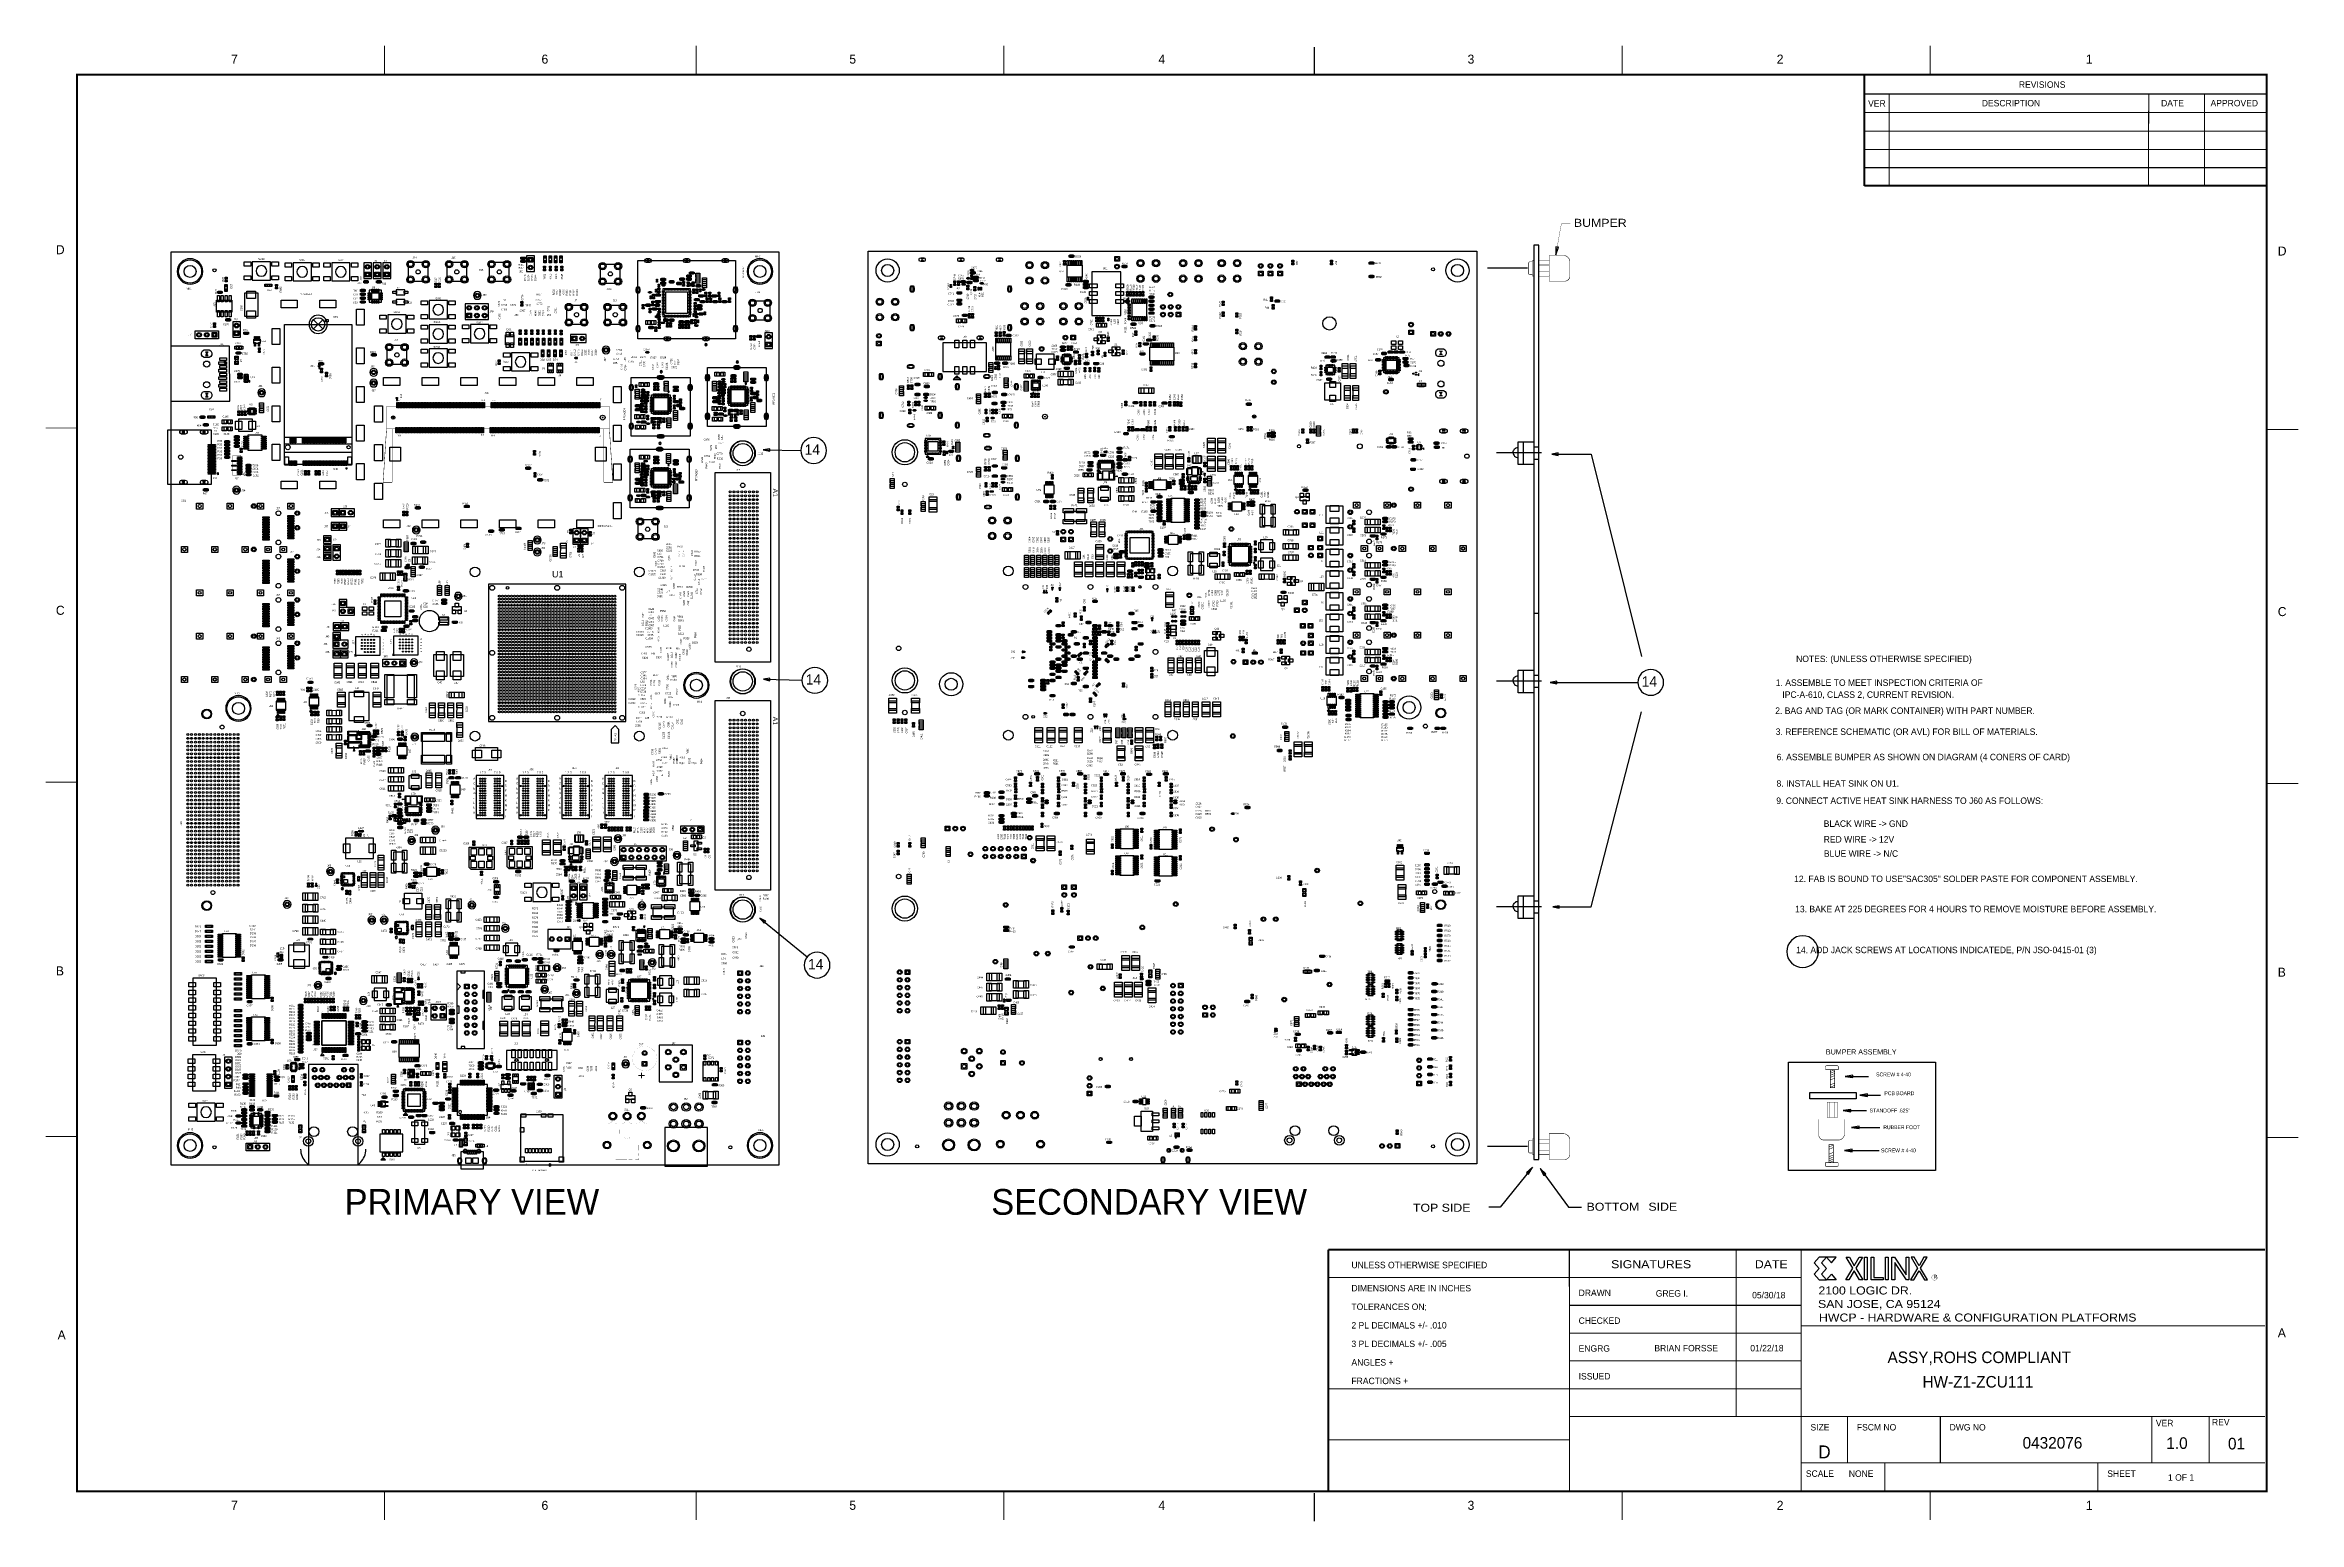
# Model space of a CAD drawing. Extents: x -13164 to 30582, y -10288 to 18382.
import ezdxf
from ezdxf.enums import TextEntityAlignment as Align

# ---------------------------------------------------------------- set-up
doc = ezdxf.new("R2010")
doc.units = 0
doc.layers.add('DF_ASSEMBLY_NOTES', color=2, linetype='CONTINUOUS')
doc.layers.add('DF_OUTLINE', color=110, linetype='CONTINUOUS')

# ---------------------------------------------------------------- blocks, each defined once
blk = doc.blocks.new('FIGURE_CIRCLE')
blk.add_circle((0, 0), 0.5)
blk = doc.blocks.new('FIGURE_SQUARE')
blk.add_lwpolyline([(-0.5, -0.5), (-0.5, 0.5), (0.5, 0.5), (0.5, -0.5)], close=True)
blk = doc.blocks.new('FIGURE_OBLONG')
blk.add_lwpolyline([(-0.5, -0.125), (-0.5, 0.125), (-0.416, 0.375), (-0.25, 0.5), (0.25, 0.5), (0.416, 0.375), (0.5, 0.125), (0.5, -0.125), (0.416, -0.375), (0.25, -0.5), (-0.25, -0.5), (-0.416, -0.375)], close=True)

msp = doc.modelspace()

# ---------------------------------------------------------------- linework, layer by layer
at = {"layer": 'DF_ASSEMBLY_NOTES'}
for points, const_width in [([(16158.851, 14313.583), (16265.941, 14913.583), (16440.74, 14913.583)], 5.118), ([(15730.902, 13898.622), (15706.102, 13898.622), (15706.102, 14198.622), (15730.902, 14198.622)], 9.839), ([(15830.902, 14193.5), (16036.02, 14193.5)], 7.87), ([(15830.902, 14113.583), (16025.78, 14113.583), (16030.902, 14118.701)], 7.87), ([(15830.902, 13978.543), (16030.902, 13978.543)], 7.87), ([(15836.02, 13898.622), (16030.902, 13898.622), (16036.02, 13903.74)], 7.87), ([(-2210.505, 11371.0157), (-6536.292, 11371.0157)], 8.8635), ([(-6536.292, 11371.0157), (-6536.292, 10931.0492)], 8.8635), ([(-2210.505, 10931.0492), (-2210.505, 11371.0157)], 8.8635), ([(-6536.292, 10931.0492), (-6602.445, 9894.0407)], 8.8635), ([(-6536.292, 10931.0492), (-2210.505, 10931.0492)], 8.8635), ([(-6428.2215, 9894.0407), (-6428.2215, 10931.0492)], 8.8635), ([(-2317.9965, 9894.0407), (-2317.9965, 10931.0492)], 8.8635), ([(-2143.7835, 9894.0407), (-2210.505, 10931.0492)], 8.8635), ([(-9366.633, 10024.5872), (-9366.633, 10414.3502), (-9520.176, 10414.3502), (-9520.176, 10024.5872), (-9366.633, 10024.5872)], 7.5), ([(-9293.4045, 10084.4687), (-9293.4045, 10024.4687), (-9323.4045, 10054.4687), (-9293.4045, 10084.4687)], 7.5), ([(-6428.2215, 9894.0407), (-6602.445, 9894.0407)], 8.8635), ([(-2143.7835, 9894.0407), (-2317.9965, 9894.0407)], 8.8635), ([(-7115.0565, 6520.9232), (-7152.5565, 6520.9232), (-7152.5565, 6558.4232)], 18), ([(-6376.869, 6530.3732), (-6414.369, 6530.3732), (-6414.369, 6567.8732)], 18), ([(21396.059, -1508.067), (21485.823, -1508.067), (21485.823, -1858.067), (21570.862, -1858.067), (21570.862, -1508.067), (21640.941, -1508.067)], 9.839), ([(21485.823, -1508.067), (21575.98, -1508.067)], 9.839), ([(21570.862, -1508.067), (21485.823, -1543.106)], 9.839), ([(21570.862, -1543.106), (21485.823, -1578.149)], 9.839), ([(21570.862, -1582.878), (21485.823, -1617.917)], 9.839), ([(21570.862, -1623.027), (21485.823, -1658.067)], 9.839), ([(21570.862, -1673.027), (21485.823, -1708.067)], 9.839), ([(21425.98, -2137.988), (21425.98, -2437.988), (21625.98, -2437.988), (21625.98, -2137.988), (21425.98, -2137.988)], 7.87), ([(21475.98, -2137.988), (21475.98, -2437.988)], 7.87), ([(21570.862, -1767.917), (21485.823, -1802.949)], 9.839), ([(21570.862, -1812.799), (21485.823, -1847.838)], 9.839), ([(21575.98, -2137.988), (21575.98, -2437.988)], 7.87), ([(-1475.1855, -2558.3398), (-2255.7405, -2558.3398)], 1.5), ([(-2255.7405, -2558.3398), (-2255.7405, -2879.0218)], 1.5), ([(-1475.1855, -2868.9403), (-1475.1855, -2558.3398)], 1.5), ([(-1922.7885, -2626.7563), (-2254.5015, -2626.7563)], 1.5), ([(-2173.212, -2751.5518), (-2173.212, -2674.4068)], 1.5), ([(-2173.212, -2674.4068), (-2007.8985, -2674.4068)], 1.5), ([(-2007.8985, -2751.5518), (-2173.212, -2751.5518)], 1.5), ([(-2156.9235, -2971.7968), (-1574.0205, -2971.7968)], 1.5), ([(-2088.3435, -3252.1618), (-2088.3435, -2973.8233)], 1.5), ([(-2007.8985, -2674.4068), (-2007.8985, -2751.5518)], 1.5), ([(-1922.7885, -2800.8733), (-1922.7885, -2626.7563)], 1.5), ([(-1866.48, -2971.7968), (-1866.48, -3252.1618)], 1.5), ([(-1475.3685, -2626.7563), (-1809.285, -2626.7563)], 1.5), ([(-1809.285, -2626.7563), (-1809.285, -2800.8733)], 1.5), ([(-1722.225, -2750.1868), (-1722.225, -2673.0433)], 1.5), ([(-1722.225, -2673.0433), (-1556.9235, -2673.0433)], 1.5), ([(-1556.9235, -2750.1868), (-1722.225, -2750.1868)], 1.5), ([(-1638.5685, -2971.7968), (-1638.5685, -3072.6463)], 1.5), ([(-1556.9235, -2673.0433), (-1556.9235, -2750.1868)], 1.5), ([(15730.902, -3151.378), (15706.102, -3151.378), (15706.102, -2851.378), (15730.902, -2851.378)], 9.839), ([(15830.902, -2856.5), (16036.02, -2856.5)], 7.87), ([(15830.902, -2936.417), (16025.78, -2936.417), (16030.902, -2931.299)], 7.87), ([(21635.823, -3312.799), (21546.059, -3312.799), (21546.059, -2962.799), (21461.02, -2962.799), (21461.02, -3312.799), (21390.941, -3312.799)], 9.839), ([(21461.02, -3008.067), (21546.059, -2973.027)], 9.839), ([(21461.02, -3052.949), (21546.059, -3017.917)], 9.839), ([(-1866.48, -3252.1618), (-2088.3435, -3252.1618)], 1.5), ([(-1763.6235, -3252.1618), (-1838.2515, -3252.1618)], 1.5), ([(-1638.5685, -3252.1618), (-1705.1235, -3252.1618)], 1.5), ([(-1638.5685, -3131.1463), (-1638.5685, -3177.5398)], 1.5), ([(-1638.5685, -3225.9403), (-1638.5685, -3252.1618)], 1.5), ([(15830.902, -3071.457), (16030.902, -3071.457)], 7.87), ([(15836.02, -3151.378), (16030.902, -3151.378), (16036.02, -3146.26)], 7.87), ([(21546.059, -3312.799), (21455.902, -3312.799)], 9.839), ([(21461.02, -3147.838), (21546.059, -3112.799)], 9.839), ([(21461.02, -3197.838), (21546.059, -3162.799)], 9.839), ([(21461.02, -3237.988), (21546.059, -3202.949)], 9.839), ([(21461.02, -3278.149), (21546.059, -3243.106)], 9.839), ([(21461.02, -3312.799), (21546.059, -3278.149)], 9.839)]:
    msp.add_lwpolyline(points, dxfattribs=dict(at, const_width=const_width))
for points in [[(15830.902, 7348.622), (15830.902, 14500), (15730.902, 14500), (15730.902, 7348.622)], [(16160.429, 14465.551), (16158.851, 14313.583), (16209.642, 14456.894), (16160.429, 14465.551)], [(-10724.7765, 14363.0372), (-10724.7765, -3353.4988), (1086.2415, -3353.4988), (1086.2415, 14363.0372), (-10724.7765, 14363.0372)], [(-9142.92, 13820.7692), (-8788.92, 13820.7692), (-8788.92, 14174.7752), (-9142.92, 14174.7752), (-9142.92, 13820.7692)], [(-8349.42, 13802.7692), (-7995.42, 13802.7692), (-7995.42, 14156.7692), (-8349.42, 14156.7692), (-8349.42, 13802.7692)], [(-7599.42, 13802.7692), (-7245.42, 13802.7692), (-7245.42, 14156.7692), (-7599.42, 14156.7692), (-7599.42, 13802.7692)], [(-6829.92, 13852.2692), (-6829.92, 14152.2692), (-6979.92, 14152.2692), (-6979.92, 13852.2692), (-6829.92, 13852.2692)], [(-6642.42, 13852.2692), (-6642.42, 14152.2692), (-6792.42, 14152.2692), (-6792.42, 13852.2692), (-6642.42, 13852.2692)], [(-6454.92, 13852.2692), (-6454.92, 14152.2692), (-6604.92, 14152.2692), (-6604.92, 13852.2692), (-6454.92, 13852.2692)], [(-6109.92, 13792.2692), (-6109.92, 14167.2692), (-5734.92, 14167.2692), (-5734.92, 13792.2692), (-6109.92, 13792.2692)], [(-4984.92, 14167.2692), (-4984.92, 13792.2692), (-5359.92, 13792.2692), (-5359.92, 14167.2692), (-4984.92, 14167.2692)], [(-4534.92, 14167.2692), (-4159.92, 14167.2692), (-4159.92, 13792.2692), (-4534.92, 13792.2692), (-4534.92, 14167.2692)], [(-3850.92, 14261.7692), (-3916.92, 14261.7692), (-3916.92, 14225.7692), (-3850.92, 14225.7692), (-3850.92, 14261.7692)], [(-3850.92, 14201.7692), (-3916.92, 14201.7692), (-3916.92, 14165.7692), (-3850.92, 14165.7692), (-3850.92, 14201.7692)], [(-3816.42, 14288.7692), (-3816.42, 13988.7692), (-3666.42, 13988.7692), (-3666.42, 14288.7692), (-3816.42, 14288.7692)], [(-3487.92, 14080.2722), (-3487.92, 14014.2722), (-3451.92, 14014.2722), (-3451.92, 14080.2722), (-3487.92, 14080.2722)], [(-3485.67, 14270.0192), (-3439.17, 14270.0192), (-3439.17, 14175.5192), (-3485.67, 14175.5192), (-3485.67, 14270.0192)], [(-3380.67, 14270.0192), (-3334.17, 14270.0192), (-3334.17, 14175.5192), (-3380.67, 14175.5192), (-3380.67, 14270.0192)], [(-3375.42, 14080.2722), (-3375.42, 14014.2722), (-3339.42, 14014.2722), (-3339.42, 14080.2722), (-3375.42, 14080.2722)], [(-3275.67, 14270.0192), (-3229.17, 14270.0192), (-3229.17, 14175.5192), (-3275.67, 14175.5192), (-3275.67, 14270.0192)], [(-3262.923, 14080.2722), (-3262.923, 14014.2722), (-3226.923, 14014.2722), (-3226.923, 14080.2722), (-3262.923, 14080.2722)], [(-3170.67, 14270.0192), (-3124.17, 14270.0192), (-3124.17, 14175.5192), (-3170.67, 14175.5192), (-3170.67, 14270.0192)], [(-3150.417, 14080.2722), (-3150.417, 14014.2722), (-3114.417, 14014.2722), (-3114.417, 14080.2722), (-3150.417, 14080.2722)], [(-2380.1115, 14128.8287), (-2005.1115, 14128.8287), (-2005.1115, 13753.8287), (-2380.1115, 13753.8287), (-2380.1115, 14128.8287)], [(236.58, 12680.7692), (-1656.42, 12680.7692), (-1656.42, 14198.7692), (236.58, 14198.7692), (236.58, 12680.7692)], [(14626.018, 14381.536), (14626.018, -3335), (2815, -3335), (2815, 14381.536), (14626.018, 14381.536)], [(4809.9115, 14004.268), (4847.4115, 14004.268), (4847.4115, 14022.268), (4809.9115, 14022.268), (4809.9115, 14004.268)], [(4821.9115, 14004.268), (4835.4115, 14004.268), (4835.4115, 14022.268), (4821.9115, 14022.268), (4821.9115, 14004.268)], [(6606.1615, 14190.268), (6606.1615, 14124.268), (6642.1615, 14124.268), (6642.1615, 14190.268), (6606.1615, 14190.268)], [(6672.1615, 13874.518), (6672.1615, 14110.018), (6966.1615, 14110.018), (6966.1615, 13874.518), (6672.1615, 13874.518)], [(6792.1615, 14302.768), (6726.1615, 14302.768), (6726.1615, 14266.768), (6792.1615, 14266.768), (6792.1615, 14302.768)], [(7752.1615, 14064.268), (7818.1615, 14064.268), (7818.1615, 14100.268), (7752.1615, 14100.268), (7752.1615, 14064.268)], [(11035.6615, 14195.8015), (11035.6615, 14129.8015), (11071.6615, 14129.8015), (11071.6615, 14195.8015), (11035.6615, 14195.8015)], [(11785.6615, 14195.8015), (11785.6615, 14129.8015), (11821.6615, 14129.8015), (11821.6615, 14195.8015), (11785.6615, 14195.8015)], [(12549.1615, 14133.268), (12615.1615, 14133.268), (12615.1615, 14169.268), (12549.1615, 14169.268), (12549.1615, 14133.268)], [(15606.102, 14048.622), (14830.902, 14048.622)], [(-9802.92, 13564.2692), (-9736.92, 13564.2692), (-9736.92, 13600.2692), (-9802.92, 13600.2692), (-9802.92, 13564.2692)], [(-9626.67, 13622.0192), (-9673.17, 13622.0192), (-9673.17, 13716.5192), (-9626.67, 13716.5192), (-9626.67, 13622.0192)], [(-9667.92, 13862.7692), (-9667.92, 13796.7692), (-9631.92, 13796.7692), (-9631.92, 13862.7692), (-9667.92, 13862.7692)], [(-9029.6685, 13121.0207), (-9029.6685, 13563.5207), (-9295.1685, 13563.5207), (-9295.1685, 13121.0207), (-9029.6685, 13121.0207)], [(-8782.17, 13739.0192), (-8782.17, 13692.5192), (-8876.67, 13692.5192), (-8876.67, 13739.0192), (-8782.17, 13739.0192)], [(-8689.92, 13724.7692), (-8689.92, 13658.7692), (-8653.92, 13658.7692), (-8653.92, 13724.7692), (-8689.92, 13724.7692)], [(-7027.92, 13601.7692), (-6961.92, 13601.7692), (-6961.92, 13637.7692), (-7027.92, 13637.7692), (-7027.92, 13601.7692)], [(-6961.92, 13562.7692), (-7027.92, 13562.7692), (-7027.92, 13526.7692), (-6961.92, 13526.7692), (-6961.92, 13562.7692)], [(-6967.92, 13766.7692), (-6901.92, 13766.7692), (-6901.92, 13802.7692), (-6967.92, 13802.7692), (-6967.92, 13766.7692)], [(-6636.8685, 13389.2177), (-6636.8685, 13625.3207), (-6872.9715, 13625.3207), (-6872.9715, 13389.2177), (-6636.8685, 13389.2177)], [(-6654.42, 13802.7692), (-6720.42, 13802.7692), (-6720.42, 13766.7692), (-6654.42, 13766.7692), (-6654.42, 13802.7692)], [(-6183.273, 13632.4607), (-6351.567, 13632.4607), (-6351.567, 13532.0777), (-6183.273, 13532.0777), (-6183.273, 13632.4607)], [(-5562.42, 13684.7357), (-5562.42, 13750.7357), (-5598.42, 13750.7357), (-5598.42, 13684.7357), (-5562.42, 13684.7357)], [(-5494.92, 13684.7357), (-5494.92, 13750.7357), (-5530.92, 13750.7357), (-5530.92, 13684.7357), (-5494.92, 13684.7357)], [(-1403.67, 13591.2692), (-1441.17, 13591.2692), (-1441.17, 13573.2692), (-1403.67, 13573.2692), (-1403.67, 13591.2692)], [(-1415.67, 13591.2692), (-1429.17, 13591.2692), (-1429.17, 13573.2692), (-1415.67, 13573.2692), (-1415.67, 13591.2692)], [(-1293.42, 13593.5192), (-1293.42, 13631.0192), (-1311.42, 13631.0192), (-1311.42, 13593.5192), (-1293.42, 13593.5192)], [(-1293.42, 13605.5192), (-1293.42, 13619.0192), (-1311.42, 13619.0192), (-1311.42, 13605.5192), (-1293.42, 13605.5192)], [(-1296.42, 13826.0192), (-1296.42, 13788.5192), (-1278.42, 13788.5192), (-1278.42, 13826.0192), (-1296.42, 13826.0192)], [(-1296.42, 13814.0192), (-1296.42, 13800.5192), (-1278.42, 13800.5192), (-1278.42, 13814.0192), (-1296.42, 13814.0192)], [(-1267.92, 13652.7692), (-1267.92, 13586.7692), (-1231.92, 13586.7692), (-1231.92, 13652.7692), (-1267.92, 13652.7692)], [(-1240.92, 13691.0192), (-1240.92, 13728.5192), (-1258.92, 13728.5192), (-1258.92, 13691.0192), (-1240.92, 13691.0192)], [(-1240.92, 13703.0192), (-1240.92, 13716.5192), (-1258.92, 13716.5192), (-1258.92, 13703.0192), (-1240.92, 13703.0192)], [(-1200.42, 13811.7722), (-1134.42, 13811.7722), (-1134.42, 13847.7722), (-1200.42, 13847.7722), (-1200.42, 13811.7722)], [(-1134.42, 13780.2692), (-1200.42, 13780.2692), (-1200.42, 13744.2692), (-1134.42, 13744.2692), (-1134.42, 13780.2692)], [(-1141.17, 13726.2692), (-1178.67, 13726.2692), (-1178.67, 13708.2692), (-1141.17, 13708.2692), (-1141.17, 13726.2692)], [(-636.225, 13111.0742), (-636.225, 13648.4642), (-1173.615, 13648.4642), (-1173.615, 13111.0742), (-636.225, 13111.0742)], [(-1153.17, 13726.2692), (-1166.67, 13726.2692), (-1166.67, 13708.2692), (-1153.17, 13708.2692), (-1153.17, 13726.2692)], [(-969.42, 13802.7692), (-1035.42, 13802.7692), (-1035.42, 13766.7692), (-969.42, 13766.7692), (-969.42, 13802.7692)], [(-826.92, 13772.7662), (-892.92, 13772.7662), (-892.92, 13736.7662), (-826.92, 13736.7662), (-826.92, 13772.7662)], [(-766.92, 13855.2692), (-832.92, 13855.2692), (-832.92, 13819.2692), (-766.92, 13819.2692), (-766.92, 13855.2692)], [(-787.92, 13780.2692), (-787.92, 13714.2692), (-751.92, 13714.2692), (-751.92, 13780.2692), (-787.92, 13780.2692)], [(-698.3865, 13879.7357), (-632.3865, 13879.7357), (-632.3865, 13915.7357), (-698.3865, 13915.7357), (-698.3865, 13879.7357)], [(-697.92, 13819.2692), (-631.92, 13819.2692), (-631.92, 13855.2692), (-697.92, 13855.2692), (-697.92, 13819.2692)], [(-697.92, 13772.7692), (-697.92, 13706.7692), (-661.92, 13706.7692), (-661.92, 13772.7692), (-697.92, 13772.7692)], [(-645.42, 13939.2692), (-579.42, 13939.2692), (-579.42, 13975.2692), (-645.42, 13975.2692), (-645.42, 13939.2692)], [(-618.42, 13713.5192), (-618.42, 13751.0192), (-636.42, 13751.0192), (-636.42, 13713.5192), (-618.42, 13713.5192)], [(-618.42, 13725.5192), (-618.42, 13739.0192), (-636.42, 13739.0192), (-636.42, 13725.5192), (-618.42, 13725.5192)], [(-564.42, 13706.7692), (-564.42, 13772.7692), (-600.42, 13772.7692), (-600.42, 13706.7692), (-564.42, 13706.7692)], [(-556.92, 13571.7692), (-556.92, 13637.7692), (-592.92, 13637.7692), (-592.92, 13571.7692), (-556.92, 13571.7692)], [(-532.917, 13637.7662), (-532.917, 13571.7662), (-496.917, 13571.7662), (-496.917, 13637.7662), (-532.917, 13637.7662)], [(-529.17, 13799.7692), (-529.17, 13919.7692), (-455.67, 13919.7692), (-455.67, 13799.7692), (-529.17, 13799.7692)], [(-451.92, 13727.7692), (-517.92, 13727.7692), (-517.92, 13691.7692), (-451.92, 13691.7692), (-451.92, 13727.7692)], [(-456.42, 13638.5192), (-456.42, 13601.0192), (-438.42, 13601.0192), (-438.42, 13638.5192), (-456.42, 13638.5192)], [(-456.42, 13626.5192), (-456.42, 13613.0192), (-438.42, 13613.0192), (-438.42, 13626.5192), (-456.42, 13626.5192)], [(-406.17, 13625.7692), (-368.67, 13625.7692), (-368.67, 13643.7692), (-406.17, 13643.7692), (-406.17, 13625.7692)], [(-401.67, 13709.7692), (-401.67, 13829.7692), (-328.17, 13829.7692), (-328.17, 13709.7692), (-401.67, 13709.7692)], [(-394.17, 13625.7692), (-380.67, 13625.7692), (-380.67, 13643.7692), (-394.17, 13643.7692), (-394.17, 13625.7692)], [(-320.613, 13509.3257), (-320.613, 13575.3257), (-356.613, 13575.3257), (-356.613, 13509.3257), (-320.613, 13509.3257)], [(-245.613, 13509.3272), (-245.613, 13575.3272), (-281.613, 13575.3272), (-281.613, 13509.3272), (-245.613, 13509.3272)], [(-65.613, 13509.3272), (-65.613, 13575.3272), (-101.613, 13575.3272), (-101.613, 13509.3272), (-65.613, 13509.3272)], [(4407.1615, 13724.518), (4407.1615, 13687.018), (4425.1615, 13687.018), (4425.1615, 13724.518), (4407.1615, 13724.518)], [(4407.1615, 13712.518), (4407.1615, 13699.018), (4425.1615, 13699.018), (4425.1615, 13712.518), (4407.1615, 13712.518)], [(4509.1615, 13725.268), (4509.1615, 13791.268), (4473.1615, 13791.268), (4473.1615, 13725.268), (4509.1615, 13725.268)], [(4584.1615, 13725.268), (4584.1615, 13791.268), (4548.1615, 13791.268), (4548.1615, 13725.268), (4584.1615, 13725.268)], [(4548.1615, 13552.768), (4614.1615, 13552.768), (4614.1615, 13588.768), (4548.1615, 13588.768), (4548.1615, 13552.768)], [(4623.1645, 13770.265), (4689.1645, 13770.265), (4689.1645, 13806.265), (4623.1645, 13806.265), (4623.1645, 13770.265)], [(4644.9115, 13726.768), (4682.4115, 13726.768), (4682.4115, 13744.768), (4644.9115, 13744.768), (4644.9115, 13726.768)], [(4656.9115, 13726.768), (4670.4115, 13726.768), (4670.4115, 13744.768), (4656.9115, 13744.768), (4656.9115, 13726.768)], [(4728.1615, 13708.768), (4728.1615, 13642.768), (4764.1615, 13642.768), (4764.1615, 13708.768), (4728.1615, 13708.768)], [(4772.4115, 13864.768), (4734.9115, 13864.768), (4734.9115, 13846.768), (4772.4115, 13846.768), (4772.4115, 13864.768)], [(4809.1615, 13791.268), (4743.1615, 13791.268), (4743.1615, 13755.268), (4809.1615, 13755.268), (4809.1615, 13791.268)], [(4760.4115, 13864.768), (4746.9115, 13864.768), (4746.9115, 13846.768), (4760.4115, 13846.768), (4760.4115, 13864.768)], [(4803.1585, 13911.268), (4803.1585, 13845.268), (4839.1585, 13845.268), (4839.1585, 13911.268), (4803.1585, 13911.268)], [(4810.6615, 13942.768), (4876.6615, 13942.768), (4876.6615, 13978.768), (4810.6615, 13978.768), (4810.6615, 13942.768)], [(4863.1585, 13686.268), (4863.1585, 13620.268), (4899.1585, 13620.268), (4899.1585, 13686.268), (4863.1585, 13686.268)], [(4936.6615, 13888.768), (4870.6615, 13888.768), (4870.6615, 13852.768), (4936.6615, 13852.768), (4936.6615, 13888.768)], [(4870.6615, 13792.768), (4936.6615, 13792.768), (4936.6615, 13828.768), (4870.6615, 13828.768), (4870.6615, 13792.768)], [(4947.1615, 13672.018), (4947.1615, 13634.518), (4965.1615, 13634.518), (4965.1615, 13672.018), (4947.1615, 13672.018)], [(4947.1615, 13660.018), (4947.1615, 13646.518), (4965.1615, 13646.518), (4965.1615, 13660.018), (4947.1615, 13660.018)], [(4992.1615, 13672.018), (4992.1615, 13634.518), (5010.1615, 13634.518), (5010.1615, 13672.018), (4992.1615, 13672.018)], [(4992.1615, 13660.018), (4992.1615, 13646.518), (5010.1615, 13646.518), (5010.1615, 13660.018), (4992.1615, 13660.018)], [(4997.4115, 13749.268), (5034.9115, 13749.268), (5034.9115, 13767.268), (4997.4115, 13767.268), (4997.4115, 13749.268)], [(5009.4115, 13749.268), (5022.9115, 13749.268), (5022.9115, 13767.268), (5009.4115, 13767.268), (5009.4115, 13749.268)], [(6732.1615, 13747.765), (6666.1615, 13747.765), (6666.1615, 13711.765), (6732.1615, 13711.765), (6732.1615, 13747.765)], [(6679.8385, 13748.365), (6689.2165, 13710.865), (6670.4785, 13710.865), (6679.8385, 13748.365)], [(6686.932, 13720), (6672.7585, 13720)], [(7069.0173, 13693.0007), (7003.0173, 13693.0007), (7003.0173, 13657.0007), (7069.0173, 13657.0007), (7069.0173, 13693.0007)], [(7003.0188, 13776.9977), (7069.0188, 13776.9977), (7069.0188, 13812.9977), (7003.0188, 13812.9977), (7003.0188, 13776.9977)], [(7069.0188, 13753), (7003.0188, 13753), (7003.0188, 13717), (7069.0188, 13717), (7069.0188, 13753)], [(7717.1704, 13981.9985), (7156.1344, 13981.9985), (7156.1344, 13131.6155), (7717.1704, 13131.6155), (7717.1704, 13981.9985)], [(7861.6615, 13522.768), (7861.6615, 13588.768), (7825.6615, 13588.768), (7825.6615, 13522.768), (7861.6615, 13522.768)], [(7885.6645, 13588.768), (7885.6645, 13522.768), (7921.6645, 13522.768), (7921.6645, 13588.768), (7885.6645, 13588.768)], [(7981.6615, 13522.768), (7981.6615, 13588.768), (7945.6615, 13588.768), (7945.6615, 13522.768), (7981.6615, 13522.768)], [(8005.6615, 13588.768), (8005.6615, 13522.768), (8041.6615, 13522.768), (8041.6615, 13588.768), (8005.6615, 13588.768)], [(8101.6615, 13522.768), (8101.6615, 13588.768), (8065.6615, 13588.768), (8065.6615, 13522.768), (8101.6615, 13522.768)], [(8161.6615, 13522.768), (8161.6615, 13588.768), (8125.6615, 13588.768), (8125.6615, 13522.768), (8161.6615, 13522.768)], [(12615.1615, 13906.768), (12549.1615, 13906.768), (12549.1615, 13870.768), (12615.1615, 13870.768), (12615.1615, 13906.768)], [(-9836.295, 13194.5192), (-9836.295, 13430.0192), (-9538.545, 13430.0192), (-9538.545, 13194.5192), (-9836.295, 13194.5192)], [(-6961.92, 13487.7692), (-7027.92, 13487.7692), (-7027.92, 13451.7692), (-6961.92, 13451.7692), (-6961.92, 13487.7692)], [(-6961.92, 13412.7692), (-7027.92, 13412.7692), (-7027.92, 13376.7692), (-6961.92, 13376.7692), (-6961.92, 13412.7692)], [(-6511.92, 12790.2692), (-6157.92, 12790.2692), (-6157.92, 13144.2692), (-6511.92, 13144.2692), (-6511.92, 12790.2692)], [(-6183.273, 13444.9607), (-6351.567, 13444.9607), (-6351.567, 13344.5837), (-6183.273, 13344.5837), (-6183.273, 13444.9607)], [(-5709.42, 13067.7692), (-5355.42, 13067.7692), (-5355.42, 13421.7692), (-5709.42, 13421.7692), (-5709.42, 13067.7692)], [(-5007.4185, 13056.5012), (-4557.4185, 13056.5012), (-4557.4185, 13356.5012), (-5007.4185, 13356.5012), (-5007.4185, 13056.5012)], [(-3889.5975, 13326.3986), (-3889.5975, 13392.3986), (-3925.5975, 13392.3986), (-3925.5975, 13326.3986), (-3889.5975, 13326.3986)], [(-3036.42, 12959.7692), (-3036.42, 13334.7692), (-2661.42, 13334.7692), (-2661.42, 12959.7692), (-3036.42, 12959.7692)], [(-1909.923, 13334.7692), (-1909.923, 12959.7692), (-2284.923, 12959.7692), (-2284.923, 13334.7692), (-1909.923, 13334.7692)], [(-1575.417, 13337.7692), (-1575.417, 13271.7692), (-1539.417, 13271.7692), (-1539.417, 13337.7692), (-1575.417, 13337.7692)], [(-1426.92, 13352.7692), (-1492.92, 13352.7692), (-1492.92, 13316.7692), (-1426.92, 13316.7692), (-1426.92, 13352.7692)], [(-1440.42, 13262.7692), (-1440.42, 13196.7692), (-1404.42, 13196.7692), (-1404.42, 13262.7692), (-1440.42, 13262.7692)], [(-1398.42, 13466.0192), (-1398.42, 13503.5192), (-1416.42, 13503.5192), (-1416.42, 13466.0192), (-1398.42, 13466.0192)], [(-1398.42, 13478.0192), (-1398.42, 13491.5192), (-1416.42, 13491.5192), (-1416.42, 13478.0192), (-1398.42, 13478.0192)], [(-1351.92, 13331.7692), (-1351.92, 13397.7692), (-1387.92, 13397.7692), (-1387.92, 13331.7692), (-1351.92, 13331.7692)], [(-1372.92, 13532.7692), (-1372.92, 13466.7692), (-1336.92, 13466.7692), (-1336.92, 13532.7692), (-1372.92, 13532.7692)], [(-1299.42, 13277.7692), (-1365.42, 13277.7692), (-1365.42, 13241.7692), (-1299.42, 13241.7692), (-1299.42, 13277.7692)], [(-1246.92, 13352.7692), (-1312.92, 13352.7692), (-1312.92, 13316.7692), (-1246.92, 13316.7692), (-1246.92, 13352.7692)], [(-1239.42, 13547.7692), (-1305.42, 13547.7692), (-1305.42, 13511.7692), (-1239.42, 13511.7692), (-1239.42, 13547.7692)], [(-1239.42, 13420.2692), (-1305.42, 13420.2692), (-1305.42, 13384.2692), (-1239.42, 13384.2692), (-1239.42, 13420.2692)], [(-1239.42, 13127.7692), (-1305.42, 13127.7692), (-1305.42, 13091.7692), (-1239.42, 13091.7692), (-1239.42, 13127.7692)], [(-1238.67, 13163.7692), (-1276.17, 13163.7692), (-1276.17, 13145.7692), (-1238.67, 13145.7692), (-1238.67, 13163.7692)], [(-1250.67, 13163.7692), (-1264.17, 13163.7692), (-1264.17, 13145.7692), (-1250.67, 13145.7692), (-1250.67, 13163.7692)], [(-1260.42, 13262.7692), (-1260.42, 13196.7692), (-1224.42, 13196.7692), (-1224.42, 13262.7692), (-1260.42, 13262.7692)], [(-583.92, 13158.5192), (-583.92, 13121.0192), (-565.92, 13121.0192), (-565.92, 13158.5192), (-583.92, 13158.5192)], [(-583.92, 13146.5192), (-583.92, 13133.0192), (-565.92, 13133.0192), (-565.92, 13146.5192), (-583.92, 13146.5192)], [(-526.92, 13309.2692), (-526.92, 13375.2692), (-562.92, 13375.2692), (-562.92, 13309.2692), (-526.92, 13309.2692)], [(-562.92, 13270.2692), (-562.92, 13204.2692), (-526.92, 13204.2692), (-526.92, 13270.2692), (-562.92, 13270.2692)], [(-481.92, 13457.7692), (-547.92, 13457.7692), (-547.92, 13421.7692), (-481.92, 13421.7692), (-481.92, 13457.7692)], [(-540.423, 13165.2692), (-540.423, 13099.2692), (-504.423, 13099.2692), (-504.423, 13165.2692), (-540.423, 13165.2692)], [(-495.42, 13301.7692), (-429.42, 13301.7692), (-429.42, 13337.7692), (-495.42, 13337.7692), (-495.42, 13301.7692)], [(-495.42, 13241.7662), (-429.42, 13241.7662), (-429.42, 13277.7662), (-495.42, 13277.7662), (-495.42, 13241.7662)], [(-399.42, 13180.2722), (-465.42, 13180.2722), (-465.42, 13144.2722), (-399.42, 13144.2722), (-399.42, 13180.2722)], [(-395.6115, 13530.3287), (-461.6115, 13530.3287), (-461.6115, 13494.3287), (-395.6115, 13494.3287), (-395.6115, 13530.3287)], [(-370.1115, 13419.3287), (-436.1115, 13419.3287), (-436.1115, 13383.3287), (-370.1115, 13383.3287), (-370.1115, 13419.3287)], [(-348.42, 13158.5192), (-348.42, 13196.0192), (-366.42, 13196.0192), (-366.42, 13158.5192), (-348.42, 13158.5192)], [(-348.42, 13170.5192), (-348.42, 13184.0192), (-366.42, 13184.0192), (-366.42, 13170.5192), (-348.42, 13170.5192)], [(-295.116, 13398.3287), (-295.116, 13464.3287), (-331.116, 13464.3287), (-331.116, 13398.3287), (-295.116, 13398.3287)], [(-227.6115, 13398.3272), (-227.6115, 13464.3272), (-263.6115, 13464.3272), (-263.6115, 13398.3272), (-227.6115, 13398.3272)], [(-140.6115, 13530.3287), (-206.6115, 13530.3287), (-206.6115, 13494.3287), (-140.6115, 13494.3287), (-140.6115, 13530.3287)], [(-122.6115, 13419.3287), (-188.6115, 13419.3287), (-188.6115, 13383.3287), (-122.6115, 13383.3287), (-122.6115, 13419.3287)], [(-47.6115, 13398.3272), (-47.6115, 13464.3272), (-83.6115, 13464.3272), (-83.6115, 13398.3272), (-47.6115, 13398.3272)], [(57.387, 13419.3287), (-8.613, 13419.3287), (-8.613, 13383.3287), (57.387, 13383.3287), (57.387, 13419.3287)], [(136.6365, 13397.8622), (136.6365, 13463.8622), (100.6365, 13463.8622), (100.6365, 13397.8622), (136.6365, 13397.8622)], [(902.577, 13417.2692), (902.577, 13042.2692), (527.577, 13042.2692), (527.577, 13417.2692), (902.577, 13417.2692)], [(4548.1615, 13410.268), (4614.1615, 13410.268), (4614.1615, 13446.268), (4548.1615, 13446.268), (4548.1615, 13410.268)], [(4548.1615, 13342.768), (4614.1615, 13342.768), (4614.1615, 13378.768), (4548.1615, 13378.768), (4548.1615, 13342.768)], [(4719.1615, 13153.768), (4653.1615, 13153.768), (4653.1615, 13117.768), (4719.1615, 13117.768), (4719.1615, 13153.768)], [(4794.1585, 13095.268), (4794.1585, 13161.268), (4758.1585, 13161.268), (4758.1585, 13095.268), (4794.1585, 13095.268)], [(4854.1615, 13095.268), (4854.1615, 13161.268), (4818.1615, 13161.268), (4818.1615, 13095.268), (4854.1615, 13095.268)], [(7088.1064, 13438.9169), (7088.1064, 13476.4169), (7070.1064, 13476.4169), (7070.1064, 13438.9169), (7088.1064, 13438.9169)], [(7088.1064, 13450.9169), (7088.1064, 13464.4169), (7070.1064, 13464.4169), (7070.1064, 13450.9169), (7088.1064, 13450.9169)], [(7796.6524, 13406.807), (7871.6524, 13331.807), (7871.6524, 13481.807), (7796.6524, 13406.807)], [(7805.3725, 13389.4309), (7871.3725, 13389.4309), (7871.3725, 13425.4309), (7805.3725, 13425.4309), (7805.3725, 13389.4309)], [(7871.6524, 13420), (7809.8454, 13420)], [(7871.6524, 13390), (7813.4595, 13390)], [(7871.6524, 13450), (7839.8454, 13450)], [(7871.6524, 13360), (7843.4595, 13360)], [(7894.018, 13282), (7894.018, 13348), (7858.018, 13348), (7858.018, 13282), (7894.018, 13282)], [(7858.018, 13235.5), (7858.018, 13169.5), (7894.018, 13169.5), (7894.018, 13235.5), (7858.018, 13235.5)], [(7871.6524, 13480), (7869.8454, 13480)], [(8223.805, 13107.8965), (8223.805, 13373.6395), (7928.518, 13373.6395), (7928.518, 13107.8965), (8223.805, 13107.8965)], [(8343.5515, 13505.5), (8277.5515, 13505.5), (8277.5515, 13469.5), (8343.5515, 13469.5), (8343.5515, 13505.5)], [(8343.5515, 13430.0335), (8277.5515, 13430.0335), (8277.5515, 13394.0335), (8343.5515, 13394.0335), (8343.5515, 13430.0335)], [(8343.5515, 13348.4665), (8277.5515, 13348.4665), (8277.5515, 13312.4665), (8343.5515, 13312.4665), (8343.5515, 13348.4665)], [(8343.5515, 13273), (8277.5515, 13273), (8277.5515, 13237), (8343.5515, 13237), (8343.5515, 13273)], [(8343.5515, 13198), (8277.5515, 13198), (8277.5515, 13162), (8343.5515, 13162), (8343.5515, 13198)], [(9721.6615, 13335.7345), (9721.6615, 13401.7345), (9685.6615, 13401.7345), (9685.6615, 13335.7345), (9721.6615, 13335.7345)], [(9721.6615, 13125.7345), (9721.6615, 13191.7345), (9685.6615, 13191.7345), (9685.6615, 13125.7345), (9721.6615, 13125.7345)], [(9948.1615, 13175.8015), (9948.1615, 13109.8015), (9984.1615, 13109.8015), (9984.1615, 13175.8015), (9948.1615, 13175.8015)], [(10623.1615, 13483.768), (10623.1615, 13417.768), (10659.1615, 13417.768), (10659.1615, 13483.768), (10623.1615, 13483.768)], [(10653.1615, 13333.768), (10653.1615, 13267.768), (10689.1615, 13267.768), (10689.1615, 13333.768), (10653.1615, 13333.768)], [(10720.6615, 13395.268), (10786.6615, 13395.268), (10786.6615, 13431.268), (10720.6615, 13431.268), (10720.6615, 13395.268)], [(-9799.92, 12682.2692), (-10249.92, 12682.2692), (-10249.92, 12832.2692), (-9799.92, 12832.2692), (-9799.92, 12682.2692)], [(-9856.92, 12911.7677), (-9856.92, 12977.7677), (-9892.92, 12977.7677), (-9892.92, 12911.7677), (-9856.92, 12911.7677)], [(-9645.42, 13031.7662), (-9579.42, 13031.7662), (-9579.42, 13067.7662), (-9645.42, 13067.7662), (-9645.42, 13031.7662)], [(-9372.42, 12712.2692), (-9372.42, 13012.2692), (-9522.42, 13012.2692), (-9522.42, 12712.2692), (-9372.42, 12712.2692)], [(-9226.92, 12805.2692), (-9292.92, 12805.2692), (-9292.92, 12769.2692), (-9226.92, 12769.2692), (-9226.92, 12805.2692)], [(-8517.5085, 10462.7537), (-8517.5085, 12960.7967), (-7209.45, 12960.7967), (-7209.45, 10462.7537)], [(-7952.067, 12872.2022), (-7774.89, 13049.3672)], [(-7774.89, 12872.2022), (-7952.067, 13049.3672)], [(-5709.42, 12595.2692), (-5355.42, 12595.2692), (-5355.42, 12949.2692), (-5709.42, 12949.2692), (-5709.42, 12595.2692)], [(-4906.92, 12602.7692), (-4552.92, 12602.7692), (-4552.92, 12956.7692), (-4906.92, 12956.7692), (-4906.92, 12602.7692)], [(-4065.42, 12565.2692), (-4224.42, 12565.2692), (-4224.42, 12754.2692), (-4065.42, 12754.2692), (-4065.42, 12565.2692)], [(-4224.42, 12725.7692), (-4065.42, 12725.7692)], [(-3924.42, 12776.7692), (-3924.42, 12842.7692), (-3960.42, 12842.7692), (-3960.42, 12776.7692), (-3924.42, 12776.7692)], [(-3811.92, 12776.7692), (-3811.92, 12842.7692), (-3847.92, 12842.7692), (-3847.92, 12776.7692), (-3811.92, 12776.7692)], [(-3699.42, 12776.7692), (-3699.42, 12842.7692), (-3735.42, 12842.7692), (-3735.42, 12776.7692), (-3699.42, 12776.7692)], [(-3579.42, 12776.7692), (-3579.42, 12842.7692), (-3615.42, 12842.7692), (-3615.42, 12776.7692), (-3579.42, 12776.7692)], [(-3474.42, 12776.7692), (-3474.42, 12842.7692), (-3510.42, 12842.7692), (-3510.42, 12776.7692), (-3474.42, 12776.7692)], [(-3354.42, 12776.7692), (-3354.42, 12842.7692), (-3390.42, 12842.7692), (-3390.42, 12776.7692), (-3354.42, 12776.7692)], [(-3241.92, 12776.7692), (-3241.92, 12842.7692), (-3277.92, 12842.7692), (-3277.92, 12776.7692), (-3241.92, 12776.7692)], [(-3129.42, 12769.2692), (-3129.42, 12835.2692), (-3165.42, 12835.2692), (-3165.42, 12769.2692), (-3129.42, 12769.2692)], [(-2964.7113, 12610.6035), (-2664.7113, 12610.6035), (-2664.7113, 12760.6035), (-2964.7113, 12760.6035), (-2964.7113, 12610.6035)], [(-1347.42, 12960.5192), (-1467.42, 12960.5192), (-1467.42, 13034.0192), (-1347.42, 13034.0192), (-1347.42, 12960.5192)], [(-1432.92, 12881.7722), (-1366.92, 12881.7722), (-1366.92, 12917.7722), (-1432.92, 12917.7722), (-1432.92, 12881.7722)], [(-1327.917, 12902.7707), (-1327.917, 12836.7707), (-1291.917, 12836.7707), (-1291.917, 12902.7707), (-1327.917, 12902.7707)], [(-1224.42, 12994.2692), (-1224.42, 13060.2692), (-1260.42, 13060.2692), (-1260.42, 12994.2692), (-1224.42, 12994.2692)], [(-1260.42, 12955.2692), (-1260.42, 12889.2692), (-1224.42, 12889.2692), (-1224.42, 12955.2692), (-1260.42, 12955.2692)], [(-1193.67, 12980.7692), (-1156.17, 12980.7692), (-1156.17, 12998.7692), (-1193.67, 12998.7692), (-1193.67, 12980.7692)], [(-1181.67, 12980.7692), (-1168.17, 12980.7692), (-1168.17, 12998.7692), (-1181.67, 12998.7692), (-1181.67, 12980.7692)], [(-1129.92, 13087.2692), (-1152.42, 13064.7692), (-1107.42, 13064.7692), (-1129.92, 13087.2692)], [(-1145.688, 13071.5012), (-1114.152, 13071.5012)], [(-1074.42, 13060.2692), (-1140.42, 13060.2692), (-1140.42, 13024.2692), (-1074.42, 13024.2692), (-1074.42, 13060.2692)], [(-1102.92, 12985.2692), (-1102.92, 12919.2692), (-1066.92, 12919.2692), (-1066.92, 12985.2692), (-1102.92, 12985.2692)], [(-1042.92, 12985.2692), (-1042.92, 12919.2692), (-1006.92, 12919.2692), (-1006.92, 12985.2692), (-1042.92, 12985.2692)], [(-1035.42, 13024.2692), (-969.42, 13024.2692), (-969.42, 13060.2692), (-1035.42, 13060.2692), (-1035.42, 13024.2692)], [(-826.2765, 12892.2512), (-826.2765, 12958.2512), (-862.2765, 12958.2512), (-862.2765, 12892.2512), (-826.2765, 12892.2512)], [(-781.92, 13030.2692), (-847.92, 13030.2692), (-847.92, 12994.2692), (-781.92, 12994.2692), (-781.92, 13030.2692)], [(-806.493, 12958.7177), (-806.493, 12892.7177), (-770.493, 12892.7177), (-770.493, 12958.7177), (-806.493, 12958.7177)], [(-747.06, 12958.7177), (-747.06, 12892.7177), (-711.06, 12892.7177), (-711.06, 12958.7177), (-747.06, 12958.7177)], [(-735.42, 12994.2692), (-669.42, 12994.2692), (-669.42, 13030.2692), (-735.42, 13030.2692), (-735.42, 12994.2692)], [(-655.2765, 12893.0012), (-655.2765, 12959.0012), (-691.2765, 12959.0012), (-691.2765, 12893.0012), (-655.2765, 12893.0012)], [(-630.42, 13045.2692), (-630.42, 12979.2692), (-594.42, 12979.2692), (-594.42, 13045.2692), (-630.42, 13045.2692)], [(-526.92, 12979.2692), (-526.92, 13045.2692), (-562.92, 13045.2692), (-562.92, 12979.2692), (-526.92, 12979.2692)], [(-541.17, 12928.2692), (-503.67, 12928.2692), (-503.67, 12946.2692), (-541.17, 12946.2692), (-541.17, 12928.2692)], [(-529.17, 12928.2692), (-515.67, 12928.2692), (-515.67, 12946.2692), (-529.17, 12946.2692), (-529.17, 12928.2692)], [(-501.42, 13038.5192), (-501.42, 13001.0192), (-483.42, 13001.0192), (-483.42, 13038.5192), (-501.42, 13038.5192)], [(-501.42, 13026.5192), (-501.42, 13013.0192), (-483.42, 13013.0192), (-483.42, 13026.5192), (-501.42, 13026.5192)], [(517.0785, 12730.2707), (517.0785, 12664.2707), (553.0785, 12664.2707), (553.0785, 12730.2707), (517.0785, 12730.2707)], [(584.583, 12730.2707), (584.583, 12664.2707), (620.583, 12664.2707), (620.583, 12730.2707), (584.583, 12730.2707)], [(725.5815, 12745.2707), (659.5815, 12745.2707), (659.5815, 12709.2707), (725.5815, 12709.2707), (725.5815, 12745.2707)], [(805.08, 12494.7692), (955.08, 12494.7692), (955.08, 12794.7692), (805.08, 12794.7692), (805.08, 12494.7692)], [(4686.1615, 12994.018), (4566.1615, 12994.018), (4566.1615, 13067.518), (4686.1615, 13067.518), (4686.1615, 12994.018)], [(5316.2374, 12736.5064), (5316.2374, 12802.5064), (5280.2374, 12802.5064), (5280.2374, 12736.5064), (5316.2374, 12736.5064)], [(5391.2374, 12736.5064), (5391.2374, 12802.5064), (5355.2374, 12802.5064), (5355.2374, 12736.5064), (5391.2374, 12736.5064)], [(5466.9364, 12741.7624), (5466.9364, 12807.7624), (5430.9364, 12807.7624), (5430.9364, 12741.7624), (5466.9364, 12741.7624)], [(5505.2359, 12729.0079), (5571.2359, 12729.0079), (5571.2359, 12765.0079), (5505.2359, 12765.0079), (5505.2359, 12729.0079)], [(7269.853, 13022.3275), (7269.853, 13088.3275), (7233.853, 13088.3275), (7233.853, 13022.3275), (7269.853, 13022.3275)], [(7345.006, 12584.548), (7262.323, 12584.548), (7262.323, 12756.9895), (7345.006, 12756.9895), (7345.006, 12584.548)], [(7281.853, 12981.0775), (7401.853, 12981.0775), (7401.853, 12907.5775), (7281.853, 12907.5775), (7281.853, 12981.0775)], [(7326.853, 13022.3275), (7326.853, 13088.3275), (7290.853, 13088.3275), (7290.853, 13022.3275), (7326.853, 13022.3275)], [(7347.853, 13088.3275), (7347.853, 13022.3275), (7383.853, 13022.3275), (7383.853, 13088.3275), (7347.853, 13088.3275)], [(7486.6615, 12637.765), (7486.6615, 12703.765), (7450.6615, 12703.765), (7450.6615, 12637.765), (7486.6615, 12637.765)], [(7464.853, 13074.0775), (7464.853, 13036.5775), (7482.853, 13036.5775), (7482.853, 13074.0775), (7464.853, 13074.0775)], [(7464.853, 13062.0775), (7464.853, 13048.5775), (7482.853, 13048.5775), (7482.853, 13062.0775), (7464.853, 13062.0775)], [(7858.018, 13123), (7858.018, 13057), (7894.018, 13057), (7894.018, 13123), (7858.018, 13123)], [(7930.6615, 12945.268), (7996.6615, 12945.268), (7996.6615, 12981.268), (7930.6615, 12981.268), (7930.6615, 12945.268)], [(8026.6615, 12757.768), (8026.6615, 12823.768), (7990.6615, 12823.768), (7990.6615, 12757.768), (8026.6615, 12757.768)], [(8298.628, 12915.268), (8364.628, 12915.268), (8364.628, 12951.268), (8298.628, 12951.268), (8298.628, 12915.268)], [(8379.1615, 12660.7345), (8379.1615, 12726.7345), (8343.1615, 12726.7345), (8343.1615, 12660.7345), (8379.1615, 12660.7345)], [(9181.6615, 12653.2345), (9181.6615, 12719.2345), (9145.6615, 12719.2345), (9145.6615, 12653.2345), (9181.6615, 12653.2345)], [(9183.1615, 12861.7345), (9183.1615, 12927.7345), (9147.1615, 12927.7345), (9147.1615, 12861.7345), (9183.1615, 12861.7345)], [(9948.1615, 12853.3015), (9948.1615, 12787.3015), (9984.1615, 12787.3015), (9984.1615, 12853.3015), (9948.1615, 12853.3015)], [(-9577.92, 11468.7692), (-9580.92, 12535.2692), (-10722.42, 12538.2692), (-10722.42, 11468.7692), (-9577.92, 11468.7692)], [(-9666.42, 12257.7692), (-9666.42, 12197.7692), (-9696.42, 12227.7692), (-9666.42, 12257.7692)], [(-9476.2215, 12210.5957), (-9418.6245, 12210.5957), (-9418.6245, 12313.9427), (-9476.2215, 12313.9427), (-9476.2215, 12210.5957)], [(-9350.7465, 12480.9677), (-9350.7465, 12538.5692), (-9454.0935, 12538.5692), (-9454.0935, 12480.9677), (-9350.7465, 12480.9677)], [(-9442.9215, 12386.7692), (-9376.9215, 12386.7692), (-9376.9215, 12422.7692), (-9442.9215, 12422.7692), (-9442.9215, 12386.7692)], [(-9113.3955, 12671.1077), (-8986.4325, 12671.1077), (-8986.4325, 12588.4307), (-9113.3955, 12588.4307), (-9113.3955, 12671.1077)], [(-9022.92, 12490.2692), (-9022.92, 12424.2692), (-8986.92, 12424.2692), (-8986.92, 12490.2692), (-9022.92, 12490.2692)], [(-6817.92, 12349.2692), (-6751.92, 12349.2692), (-6751.92, 12385.2692), (-6817.92, 12385.2692), (-6817.92, 12349.2692)], [(-6147.42, 12554.7692), (-6147.42, 12179.7692), (-6522.42, 12179.7692), (-6522.42, 12554.7692), (-6147.42, 12554.7692)], [(-5709.42, 12130.2692), (-5355.42, 12130.2692), (-5355.42, 12484.2692), (-5709.42, 12484.2692), (-5709.42, 12130.2692)], [(-4330.9185, 12191.7692), (-4330.9185, 12257.7692), (-4366.9185, 12257.7692), (-4366.9185, 12191.7692), (-4330.9185, 12191.7692)], [(-4110.42, 12056.7692), (-3756.42, 12056.7692), (-3756.42, 12410.7692), (-4110.42, 12410.7692), (-4110.42, 12056.7692)], [(-3965.3865, 12670.1042), (-3918.8865, 12670.1042), (-3918.8865, 12575.6042), (-3965.3865, 12575.6042), (-3965.3865, 12670.1042)], [(-3851.445, 12670.1042), (-3804.945, 12670.1042), (-3804.945, 12575.6042), (-3851.445, 12575.6042), (-3851.445, 12670.1042)], [(-3737.505, 12670.1042), (-3691.005, 12670.1042), (-3691.005, 12575.6042), (-3737.505, 12575.6042), (-3737.505, 12670.1042)], [(-3623.5635, 12670.1042), (-3577.0635, 12670.1042), (-3577.0635, 12575.6042), (-3623.5635, 12575.6042), (-3623.5635, 12670.1042)], [(-3530.664, 12447.5192), (-3484.164, 12447.5192), (-3484.164, 12353.0192), (-3530.664, 12353.0192), (-3530.664, 12447.5192)], [(-3509.6235, 12670.1042), (-3463.1235, 12670.1042), (-3463.1235, 12575.6042), (-3509.6235, 12575.6042), (-3509.6235, 12670.1042)], [(-3410.67, 12447.5192), (-3364.17, 12447.5192), (-3364.17, 12353.0192), (-3410.67, 12353.0192), (-3410.67, 12447.5192)], [(-3395.688, 12670.1042), (-3349.188, 12670.1042), (-3349.188, 12575.6042), (-3395.688, 12575.6042), (-3395.688, 12670.1042)], [(-3290.67, 12447.5192), (-3244.17, 12447.5192), (-3244.17, 12353.0192), (-3290.67, 12353.0192), (-3290.67, 12447.5192)], [(-3281.7465, 12670.1042), (-3235.2465, 12670.1042), (-3235.2465, 12575.6042), (-3281.7465, 12575.6042), (-3281.7465, 12670.1042)], [(-3170.676, 12447.5192), (-3124.176, 12447.5192), (-3124.176, 12353.0192), (-3170.676, 12353.0192), (-3170.676, 12447.5192)], [(-3167.8065, 12670.1042), (-3121.3065, 12670.1042), (-3121.3065, 12575.6042), (-3167.8065, 12575.6042), (-3167.8065, 12670.1042)], [(-2873.67, 12298.2692), (-2836.17, 12298.2692), (-2836.17, 12316.2692), (-2873.67, 12316.2692), (-2873.67, 12298.2692)], [(-2827.4535, 12296.6327), (-2827.4535, 12317.9057), (-2848.1235, 12317.9057), (-2848.1235, 12311.9942), (-2862.8865, 12311.9942), (-2862.8865, 12302.5442), (-2848.1235, 12302.5442), (-2848.1235, 12296.6327), (-2827.4535, 12296.6327)], [(-2861.67, 12298.2692), (-2848.17, 12298.2692), (-2848.17, 12316.2692), (-2861.67, 12316.2692), (-2861.67, 12298.2692)], [(-1491.4479, 12409.7651), (-1453.9479, 12409.7651), (-1453.9479, 12427.7651), (-1491.4479, 12427.7651), (-1491.4479, 12409.7651)], [(-1479.4479, 12409.7651), (-1465.9479, 12409.7651), (-1465.9479, 12427.7651), (-1479.4479, 12427.7651), (-1479.4479, 12409.7651)], [(-358.6422, 12561.5012), (-314.3805, 12561.5012)], [(5110.3111, 12043.9922), (5110.3111, 12605.0282), (4259.9296, 12605.0282), (4259.9296, 12043.9922), (5110.3111, 12043.9922)], [(5580.8824, 12344.1379), (5580.8824, 12609.8794), (5285.5894, 12609.8794), (5285.5894, 12344.1379), (5580.8824, 12344.1379)], [(5734.6615, 12240.271), (5735.4115, 12441.271), (5841.9115, 12441.271), (5841.9115, 12240.271), (5735.4115, 12240.271)], [(5892.1615, 12240.271), (5892.9115, 12441.271), (5999.4115, 12441.271), (5999.4115, 12240.271), (5892.9115, 12240.271)], [(6399.7015, 12082.225), (6077.857, 12082.225), (6077.857, 12389.305), (6414.46, 12389.305), (6414.46, 12082.225), (6399.7015, 12082.225)], [(6468.163, 12336.2665), (6468.163, 12270.2665), (6504.163, 12270.2665), (6504.163, 12336.2665), (6468.163, 12336.2665)], [(6558.16, 12442.768), (6624.16, 12442.768), (6624.16, 12478.768), (6558.16, 12478.768), (6558.16, 12442.768)], [(6558.1615, 12502.768), (6624.1615, 12502.768), (6624.1615, 12538.768), (6558.1615, 12538.768), (6558.1615, 12502.768)], [(6577.573, 12192.1765), (6754.756, 12192.1765), (6754.756, 12369.3595), (6577.573, 12369.3595), (6577.573, 12192.1765)], [(6613.018, 12333.9145), (6719.305, 12333.9145), (6719.305, 12242.3845), (6704.548, 12227.6275), (6613.018, 12227.6275), (6613.018, 12333.9145)], [(6714.1615, 12465.2665), (6714.1615, 12531.2665), (6678.1615, 12531.2665), (6678.1615, 12465.2665), (6714.1615, 12465.2665)], [(6774.1615, 12465.268), (6774.1615, 12531.268), (6738.1615, 12531.268), (6738.1615, 12465.268), (6774.1615, 12465.268)], [(6813.1615, 12405.268), (6879.1615, 12405.268), (6879.1615, 12441.268), (6813.1615, 12441.268), (6813.1615, 12405.268)], [(6820.6645, 12253.7695), (6820.6645, 12187.7695), (6856.6645, 12187.7695), (6856.6645, 12253.7695), (6820.6645, 12253.7695)], [(6931.6585, 12195.268), (6931.6585, 12261.268), (6895.6585, 12261.268), (6895.6585, 12195.268), (6931.6585, 12195.268)], [(6931.6615, 12300.2665), (6931.6615, 12366.2665), (6895.6615, 12366.2665), (6895.6615, 12300.2665), (6931.6615, 12300.2665)], [(7066.6615, 12322.768), (7066.6615, 12388.768), (7030.6615, 12388.768), (7030.6615, 12322.768), (7066.6615, 12322.768)], [(7150.6615, 12426.268), (7150.6615, 12360.268), (7186.6615, 12360.268), (7186.6615, 12426.268), (7150.6615, 12426.268)], [(7255.6615, 12448.768), (7255.6615, 12382.768), (7291.6615, 12382.768), (7291.6615, 12448.768), (7255.6615, 12448.768)], [(7390.6615, 12411.268), (7390.6615, 12345.268), (7426.6615, 12345.268), (7426.6615, 12411.268), (7390.6615, 12411.268)], [(7630, 12352.048), (7547.323, 12352.048), (7547.323, 12524.488), (7630, 12524.488), (7630, 12352.048)], [(7779.1615, 12390.268), (7779.1615, 12456.268), (7743.1615, 12456.268), (7743.1615, 12390.268), (7779.1615, 12390.268)], [(8065.6615, 12598.768), (8065.6615, 12532.768), (8101.6615, 12532.768), (8101.6615, 12598.768), (8065.6615, 12598.768)], [(8168.695, 12403.768), (8102.695, 12403.768), (8102.695, 12367.768), (8168.695, 12367.768), (8168.695, 12403.768)], [(8236.195, 12598.768), (8170.195, 12598.768), (8170.195, 12562.768), (8236.195, 12562.768), (8236.195, 12598.768)], [(8296.6615, 12673.768), (8230.6615, 12673.768), (8230.6615, 12637.768), (8296.6615, 12637.768), (8296.6615, 12673.768)], [(8280.3025, 12252.8995), (8280.3025, 12518.6365), (8746.8325, 12518.6365), (8746.8325, 12252.8995), (8280.3025, 12252.8995)], [(9181.6615, 12398.2345), (9181.6615, 12464.2345), (9145.6615, 12464.2345), (9145.6615, 12398.2345), (9181.6615, 12398.2345)], [(11761.663, 12343.768), (11695.663, 12343.768), (11695.663, 12307.768), (11761.663, 12307.768), (11761.663, 12343.768)], [(11866.6615, 12343.765), (11800.6615, 12343.765), (11800.6615, 12307.765), (11866.6615, 12307.765), (11866.6615, 12343.765)], [(11808.16, 12232.771), (11874.16, 12232.771), (11874.16, 12268.771), (11808.16, 12268.771), (11808.16, 12232.771)], [(12678.16, 12255.271), (12744.16, 12255.271), (12744.16, 12291.271), (12678.16, 12291.271), (12678.16, 12255.271)], [(12856.663, 12411.265), (12790.663, 12411.265), (12790.663, 12375.265), (12856.663, 12375.265), (12856.663, 12411.265)], [(12818.53, 12020.6365), (12818.53, 12315.895), (13113.7945, 12315.895), (13113.7945, 12020.6365), (12818.53, 12020.6365)], [(12818.53, 12315.8935), (13113.793, 12315.8935), (13113.793, 12020.6365), (12818.53, 12020.6365), (12818.53, 12315.8935)], [(12984.16, 12441.268), (12918.16, 12441.268), (12918.16, 12405.268), (12984.16, 12405.268), (12984.16, 12441.268)], [(13023.16, 12405.271), (13089.16, 12405.271), (13089.16, 12441.271), (13023.16, 12441.271), (13023.16, 12405.271)], [(13135.663, 12405.271), (13201.663, 12405.271), (13201.663, 12441.271), (13135.663, 12441.271), (13135.663, 12405.271)], [(13210.195, 12277.768), (13276.195, 12277.768), (13276.195, 12313.768), (13210.195, 12313.768), (13210.195, 12277.768)], [(-9692.688, 12231.5012), (-9666.42, 12231.5012)], [(-9670.152, 12201.5012), (-9666.42, 12201.5012)], [(-9412.8368, 11971.2255), (-9346.8368, 11971.2255), (-9346.8368, 12007.2255), (-9412.8368, 12007.2255), (-9412.8368, 11971.2255)], [(-9412.8368, 11911.221), (-9346.8368, 11911.221), (-9346.8368, 11947.221), (-9412.8368, 11947.221), (-9412.8368, 11911.221)], [(-9291.51, 11833.7297), (-9291.51, 11996.2727), (-9226.56, 11996.2727), (-9226.56, 11833.7297), (-9291.51, 11833.7297)], [(-9206.535, 11855.0012), (-9191.535, 11840.0012), (-9191.535, 11870.0012), (-9206.535, 11855.0012)], [(-9193.035, 11841.5012), (-9191.535, 11841.5012)], [(-7853.0565, 12105.8027), (-7831.7835, 12105.8027), (-7831.7835, 12126.4727), (-7837.695, 12126.4727), (-7837.695, 12141.2357), (-7847.145, 12141.2357), (-7847.145, 12126.4727), (-7853.0565, 12126.4727), (-7853.0565, 12105.8027)], [(-7851.42, 12152.0192), (-7851.42, 12114.5192), (-7833.42, 12114.5192), (-7833.42, 12152.0192), (-7851.42, 12152.0192)], [(-7851.42, 12140.0192), (-7851.42, 12126.5192), (-7833.42, 12126.5192), (-7833.42, 12140.0192), (-7851.42, 12140.0192)], [(-7771.92, 12212.7692), (-7837.92, 12212.7692), (-7837.92, 12176.7692), (-7771.92, 12176.7692), (-7771.92, 12212.7692)], [(-7815.42, 12100.2692), (-7815.42, 12034.2692), (-7779.42, 12034.2692), (-7779.42, 12100.2692), (-7815.42, 12100.2692)], [(-7681.92, 11951.7662), (-7681.92, 12017.7662), (-7717.92, 12017.7662), (-7717.92, 11951.7662), (-7681.92, 11951.7662)], [(-3414.3825, 12151.9067), (-3414.3825, 12078.0767), (-3296.2725, 12078.0767), (-3296.2725, 12151.9067), (-3414.3825, 12151.9067)], [(-3230.4675, 12151.9067), (-3230.4675, 12078.0767), (-3112.3575, 12078.0767), (-3112.3575, 12151.9067), (-3230.4675, 12151.9067)], [(-1785.42, 11930.7692), (-642.42, 11930.7692), (-642.42, 10787.7692), (-1785.42, 10787.7692), (-1785.42, 11930.7692)], [(-1596.42, 11828.0192), (-1476.42, 11828.0192), (-1476.42, 11754.5192), (-1596.42, 11754.5192), (-1596.42, 11828.0192)], [(-1268.7765, 11826.5012), (-1334.7765, 11826.5012), (-1334.7765, 11790.5012), (-1268.7765, 11790.5012), (-1268.7765, 11826.5012)], [(-1225.2497, 12051.5012), (-1185.9305, 12051.5012)], [(-1217.5496, 12021.5012), (-1193.6306, 12021.5012)], [(-1070.67, 11821.2692), (-1070.67, 11701.2692), (-1144.17, 11701.2692), (-1144.17, 11821.2692), (-1070.67, 11821.2692)], [(-307.92, 12122.5112), (835.08, 12122.5112), (835.08, 10979.5112), (-307.92, 10979.5112), (-307.92, 12122.5112)], [(-133.17, 11819.7692), (-133.17, 11699.7692), (-206.67, 11699.7692), (-206.67, 11819.7692), (-133.17, 11819.7692)], [(-4.92, 11955.5192), (-124.92, 11955.5192), (-124.92, 12029.0192), (-4.92, 12029.0192), (-4.92, 11955.5192)], [(-91.17, 11840.7692), (-53.67, 11840.7692), (-53.67, 11858.7692), (-91.17, 11858.7692), (-91.17, 11840.7692)], [(-82.92, 11779.2692), (-16.92, 11779.2692), (-16.92, 11815.2692), (-82.92, 11815.2692), (-82.92, 11779.2692)], [(-79.17, 11840.7692), (-65.67, 11840.7692), (-65.67, 11858.7692), (-79.17, 11858.7692), (-79.17, 11840.7692)], [(-16.17, 11885.7692), (21.33, 11885.7692), (21.33, 11903.7692), (-16.17, 11903.7692), (-16.17, 11885.7692)], [(-16.17, 11840.7692), (21.33, 11840.7692), (21.33, 11858.7692), (-16.17, 11858.7692), (-16.17, 11840.7692)], [(-4.17, 11885.7692), (9.33, 11885.7692), (9.33, 11903.7692), (-4.17, 11903.7692), (-4.17, 11885.7692)], [(-4.17, 11840.7692), (9.33, 11840.7692), (9.33, 11858.7692), (-4.17, 11858.7692), (-4.17, 11840.7692)], [(149.58, 11912.7692), (149.58, 11846.7692), (185.58, 11846.7692), (185.58, 11912.7692), (149.58, 11912.7692)], [(231.2235, 11981.0012), (165.2235, 11981.0012), (165.2235, 11945.0012), (231.2235, 11945.0012), (231.2235, 11981.0012)], [(209.58, 11912.7692), (209.58, 11846.7692), (245.58, 11846.7692), (245.58, 11912.7692), (209.58, 11912.7692)], [(249.4246, 12231.5012), (294.3952, 12231.5012)], [(474.33, 11999.7692), (474.33, 11879.7692), (400.83, 11879.7692), (400.83, 11999.7692), (474.33, 11999.7692)], [(422.5996, 11811.5012), (452.5603, 11811.5012)], [(613.08, 11912.7662), (547.08, 11912.7662), (547.08, 11876.7662), (613.08, 11876.7662), (613.08, 11912.7662)], [(613.08, 11852.7692), (547.08, 11852.7692), (547.08, 11816.7692), (613.08, 11816.7692), (613.08, 11852.7692)], [(3804.1615, 11811.268), (3738.1615, 11811.268), (3738.1615, 11775.268), (3804.1615, 11775.268), (3804.1615, 11811.268)], [(3921.1615, 12025.018), (4041.1615, 12025.018), (4041.1615, 11951.518), (3921.1615, 11951.518), (3921.1615, 12025.018)], [(4535.1196, 11964.5102), (4460.1196, 11889.5102), (4610.1196, 11889.5102), (4535.1196, 11964.5102)], [(4609.6299, 11890), (4460.6094, 11890)], [(4579.6299, 11920), (4490.6094, 11920)], [(4549.6299, 11950), (4520.6094, 11950)], [(5157.1894, 12062.2639), (5157.1894, 12182.2639), (5230.6894, 12182.2639), (5230.6894, 12062.2639), (5157.1894, 12062.2639)], [(5292.9394, 12096.0139), (5292.9394, 12133.5139), (5274.9394, 12133.5139), (5274.9394, 12096.0139), (5292.9394, 12096.0139)], [(5292.9394, 12108.0139), (5292.9394, 12121.5139), (5274.9394, 12121.5139), (5274.9394, 12108.0139), (5292.9394, 12108.0139)], [(5346.2374, 12225.0049), (5280.2374, 12225.0049), (5280.2374, 12189.0049), (5346.2374, 12189.0049), (5346.2374, 12225.0049)], [(5361.2329, 12091.5079), (5361.2329, 12157.5079), (5325.2329, 12157.5079), (5325.2329, 12091.5079), (5361.2329, 12091.5079)], [(5437.7344, 12189.0079), (5503.7344, 12189.0079), (5503.7344, 12225.0079), (5437.7344, 12225.0079), (5437.7344, 12189.0079)], [(5451.9115, 11766.268), (5451.9115, 11886.268), (5525.4115, 11886.268), (5525.4115, 11766.268), (5451.9115, 11766.268)], [(5841.9115, 11703.268), (5841.9115, 11823.268), (5915.4115, 11823.268), (5915.4115, 11703.268), (5841.9115, 11703.268)], [(5998.6615, 11921.518), (5878.6615, 11921.518), (5878.6615, 11995.018), (5998.6615, 11995.018), (5998.6615, 11921.518)], [(5974.6315, 11869.798), (5974.6315, 11686.738), (6157.6915, 11686.738), (6157.6915, 11869.798), (5974.6315, 11869.798)], [(6013.9, 11852.3815), (6013.9, 11878.963), (6000.3115, 11878.963), (6000.3115, 11858.293), (5995.3045, 11858.293)], [(5995.3045, 11846.47), (6007.9885, 11846.47)], [(6043.4365, 11878.6615), (6029.8435, 11878.6615), (6029.8435, 11852.9665)], [(6043.4365, 11852.9665), (6043.4365, 11878.6615)], [(6072.958, 11878.6615), (6059.365, 11878.6615), (6059.365, 11852.9665)], [(6072.958, 11852.9665), (6072.958, 11878.6615)], [(6102.4795, 11878.6615), (6088.8865, 11878.6615), (6088.8865, 11852.9665)], [(6102.4795, 11852.9665), (6102.4795, 11878.6615)], [(6118.423, 11852.3815), (6118.423, 11878.963), (6132.0115, 11878.963), (6132.0115, 11858.293), (6137.0185, 11858.293)], [(6123.1615, 11910.268), (6189.1615, 11910.268), (6189.1615, 11946.268), (6123.1615, 11946.268), (6123.1615, 11910.268)], [(6137.0185, 11846.47), (6124.3345, 11846.47)], [(6744.1585, 11941.768), (6543.1585, 11942.518), (6543.1585, 12049.018), (6744.1585, 12049.018), (6744.1585, 11942.518)], [(6744.1585, 11784.268), (6543.1585, 11785.018), (6543.1585, 11891.518), (6744.1585, 11891.518), (6744.1585, 11785.018)], [(6699.16, 12126.2665), (6633.16, 12126.2665), (6633.16, 12090.2665), (6699.16, 12090.2665), (6699.16, 12126.2665)], [(7038.154, 12047.9905), (7038.154, 12113.9905), (7002.154, 12113.9905), (7002.154, 12047.9905), (7038.154, 12047.9905)], [(7017.154, 12182.9905), (7083.154, 12182.9905), (7083.154, 12218.9905), (7017.154, 12218.9905), (7017.154, 12182.9905)], [(7135.654, 12047.9905), (7135.654, 12113.9905), (7099.654, 12113.9905), (7099.654, 12047.9905), (7135.654, 12047.9905)], [(7225.654, 12053.2405), (7225.654, 12119.2405), (7189.654, 12119.2405), (7189.654, 12053.2405), (7225.654, 12053.2405)], [(7204.654, 12180.7405), (7270.654, 12180.7405), (7270.654, 12216.7405), (7204.654, 12216.7405), (7204.654, 12180.7405)], [(7272.154, 12111.7405), (7272.154, 12045.7405), (7308.154, 12045.7405), (7308.154, 12111.7405), (7272.154, 12111.7405)], [(8283.1585, 12126.268), (8283.1585, 12060.268), (8319.1585, 12060.268), (8319.1585, 12126.268), (8283.1585, 12126.268)], [(9145.6615, 12193.3015), (9145.6615, 12127.3015), (9181.6615, 12127.3015), (9181.6615, 12193.3015), (9145.6615, 12193.3015)], [(11619.1615, 11970.2665), (11619.1615, 12036.2665), (11583.1615, 12036.2665), (11583.1615, 11970.2665), (11619.1615, 11970.2665)], [(11619.163, 12090.2665), (11619.163, 12156.2665), (11583.163, 12156.2665), (11583.163, 12090.2665), (11619.163, 12090.2665)], [(11979.7045, 11811.808), (11979.7045, 11489.9635), (11672.623, 11489.9635), (11672.623, 11826.5665), (11979.7045, 11826.5665), (11979.7045, 11811.808)], [(11869.753, 11989.6735), (11869.753, 12166.8565), (11692.57, 12166.8565), (11692.57, 11989.6735), (11869.753, 11989.6735)], [(11725.663, 11880.2695), (11791.663, 11880.2695), (11791.663, 11916.2695), (11725.663, 11916.2695), (11725.663, 11880.2695)], [(11728.015, 12025.1245), (11728.015, 12131.4115), (11819.545, 12131.4115), (11834.302, 12116.6545), (11834.302, 12025.1245), (11728.015, 12025.1245)], [(11935.663, 12111.2665), (11935.663, 12045.2665), (11971.663, 12045.2665), (11971.663, 12111.2665), (11935.663, 12111.2665)], [(12120.1615, 12156.265), (12119.4115, 11955.265), (12012.9115, 11955.265), (12012.9115, 12156.265), (12119.4115, 12156.265)], [(12277.6615, 12156.265), (12276.9115, 11955.265), (12170.4115, 11955.265), (12170.4115, 12156.265), (12276.9115, 12156.265)], [(12723.16, 12058.7695), (12723.16, 11992.7695), (12759.16, 11992.7695), (12759.16, 12058.7695), (12723.16, 12058.7695)], [(12992.128, 11908.768), (12926.128, 11908.768), (12926.128, 11872.768), (12992.128, 11872.768), (12992.128, 11908.768)], [(13210.195, 12210.268), (13276.195, 12210.268), (13276.195, 12246.268), (13210.195, 12246.268), (13210.195, 12210.268)], [(13225.195, 12142.768), (13291.195, 12142.768), (13291.195, 12178.768), (13225.195, 12178.768), (13225.195, 12142.768)], [(13501.0345, 11960.335), (13501.0345, 12005.335), (13478.5345, 11982.835), (13501.0345, 11960.335)], [(13501.0345, 11980), (13481.3695, 11980)], [(13602.835, 11756.9725), (13602.835, 11814.5695), (13499.488, 11814.5695), (13499.488, 11756.9725), (13602.835, 11756.9725)], [(-8996.67, 11279.7692), (-8996.67, 11399.7692), (-8923.17, 11399.7692), (-8923.17, 11279.7692), (-8996.67, 11279.7692)], [(-6345.5565, 11484.8027), (-6324.2835, 11484.8027), (-6324.2835, 11505.4727), (-6330.195, 11505.4727), (-6330.195, 11520.2357), (-6339.645, 11520.2357), (-6339.645, 11505.4727), (-6345.5565, 11505.4727), (-6345.5565, 11484.8027)], [(-6343.92, 11531.0192), (-6343.92, 11493.5192), (-6325.92, 11493.5192), (-6325.92, 11531.0192), (-6343.92, 11531.0192)], [(-6343.92, 11519.0192), (-6343.92, 11505.5192), (-6325.92, 11505.5192), (-6325.92, 11519.0192), (-6343.92, 11519.0192)], [(-1633.17, 11663.7692), (-1633.17, 11543.7692), (-1706.67, 11543.7692), (-1706.67, 11663.7692), (-1633.17, 11663.7692)], [(-1683.42, 11742.5192), (-1683.42, 11780.0192), (-1701.42, 11780.0192), (-1701.42, 11742.5192), (-1683.42, 11742.5192)], [(-1683.42, 11754.5192), (-1683.42, 11768.0192), (-1701.42, 11768.0192), (-1701.42, 11754.5192), (-1683.42, 11754.5192)], [(-1628.484, 11396.7692), (-1694.484, 11396.7692), (-1694.484, 11360.7692), (-1628.484, 11360.7692), (-1628.484, 11396.7692)], [(-1569.417, 11389.2692), (-1635.417, 11389.2692), (-1635.417, 11353.2692), (-1569.417, 11353.2692), (-1569.417, 11389.2692)], [(-1601.7765, 11534.0012), (-1601.7765, 11468.0012), (-1565.7765, 11468.0012), (-1565.7765, 11534.0012), (-1601.7765, 11534.0012)], [(-1551.3615, 11430.3287), (-1588.8615, 11430.3287), (-1588.8615, 11412.3287), (-1551.3615, 11412.3287), (-1551.3615, 11430.3287)], [(-1582.92, 11623.2692), (-1516.92, 11623.2692), (-1516.92, 11659.2692), (-1582.92, 11659.2692), (-1582.92, 11623.2692)], [(-1516.92, 11599.2692), (-1582.92, 11599.2692), (-1582.92, 11563.2692), (-1516.92, 11563.2692), (-1516.92, 11599.2692)], [(-1577.67, 11681.7692), (-1540.17, 11681.7692), (-1540.17, 11699.7692), (-1577.67, 11699.7692), (-1577.67, 11681.7692)], [(-1563.3615, 11430.3287), (-1576.8615, 11430.3287), (-1576.8615, 11412.3287), (-1563.3615, 11412.3287), (-1563.3615, 11430.3287)], [(-1565.67, 11681.7692), (-1552.17, 11681.7692), (-1552.17, 11699.7692), (-1565.67, 11699.7692), (-1565.67, 11681.7692)], [(-1471.2765, 11544.5012), (-1537.2765, 11544.5012), (-1537.2765, 11508.5012), (-1471.2765, 11508.5012), (-1471.2765, 11544.5012)], [(-1471.2765, 11490.5012), (-1537.2765, 11490.5012), (-1537.2765, 11454.5012), (-1471.2765, 11454.5012), (-1471.2765, 11490.5012)], [(-1522.92, 11426.7692), (-1522.92, 11360.7692), (-1486.92, 11360.7692), (-1486.92, 11426.7692), (-1522.92, 11426.7692)], [(-1448.7191, 11577.6123), (-1448.7191, 11643.6123), (-1484.7191, 11643.6123), (-1484.7191, 11577.6123), (-1448.7191, 11577.6123)], [(-1030.92, 11590.2692), (-1030.92, 11227.2692), (-1393.92, 11227.2692), (-1393.92, 11590.2692), (-1030.92, 11590.2692), (-1030.92, 11588.7692)], [(-1350.42, 11756.7692), (-1350.42, 11690.7692), (-1314.42, 11690.7692), (-1314.42, 11756.7692), (-1350.42, 11756.7692)], [(-1290.42, 11756.7692), (-1290.42, 11690.7692), (-1254.42, 11690.7692), (-1254.42, 11756.7692), (-1290.42, 11756.7692)], [(-1076.478, 11661.5012), (-1048.362, 11661.5012)], [(-967.923, 11576.7692), (-967.923, 11510.7692), (-931.923, 11510.7692), (-931.923, 11576.7692), (-967.923, 11576.7692)], [(-931.92, 11323.2662), (-931.92, 11389.2662), (-967.92, 11389.2662), (-967.92, 11323.2662), (-931.92, 11323.2662)], [(-886.92, 11756.7662), (-952.92, 11756.7662), (-952.92, 11720.7662), (-886.92, 11720.7662), (-886.92, 11756.7662)], [(-886.92, 11696.7692), (-952.92, 11696.7692), (-952.92, 11660.7692), (-886.92, 11660.7692), (-886.92, 11696.7692)], [(-952.92, 11443.2662), (-886.92, 11443.2662), (-886.92, 11479.2662), (-952.92, 11479.2662), (-952.92, 11443.2662)], [(-892.92, 11368.2692), (-826.92, 11368.2692), (-826.92, 11404.2692), (-892.92, 11404.2692), (-892.92, 11368.2692)], [(-812.7765, 11436.5012), (-812.7765, 11502.5012), (-848.7765, 11502.5012), (-848.7765, 11436.5012), (-812.7765, 11436.5012)], [(-128.484, 11552.7692), (-194.484, 11552.7692), (-194.484, 11516.7692), (-128.484, 11516.7692), (-128.484, 11552.7692)], [(-128.484, 11477.7692), (-194.484, 11477.7692), (-194.484, 11441.7692), (-128.484, 11441.7692), (-128.484, 11477.7692)], [(-69.417, 11545.2692), (-135.417, 11545.2692), (-135.417, 11509.2692), (-69.417, 11509.2692), (-69.417, 11545.2692)], [(-69.417, 11485.2692), (-135.417, 11485.2692), (-135.417, 11449.2692), (-69.417, 11449.2692), (-69.417, 11485.2692)], [(-102.4769, 11687.6148), (-102.4769, 11621.6148), (-66.4769, 11621.6148), (-66.4769, 11687.6148), (-102.4769, 11687.6148)], [(-51.3615, 11583.3287), (-88.8615, 11583.3287), (-88.8615, 11565.3287), (-51.3615, 11565.3287), (-51.3615, 11583.3287)], [(-51.3615, 11430.3287), (-88.8615, 11430.3287), (-88.8615, 11412.3287), (-51.3615, 11412.3287), (-51.3615, 11430.3287)], [(-16.92, 11758.2692), (-82.92, 11758.2692), (-82.92, 11722.2692), (-16.92, 11722.2692), (-16.92, 11758.2692)], [(-63.3615, 11583.3287), (-76.8615, 11583.3287), (-76.8615, 11565.3287), (-63.3615, 11565.3287), (-63.3615, 11583.3287)], [(-63.3615, 11430.3287), (-76.8615, 11430.3287), (-76.8615, 11412.3287), (-63.3615, 11412.3287), (-63.3615, 11430.3287)], [(27.7458, 11702.0379), (-38.2542, 11702.0379), (-38.2542, 11666.0379), (27.7458, 11666.0379), (27.7458, 11702.0379)], [(27.7912, 11647.605), (-38.2088, 11647.605), (-38.2088, 11611.605), (27.7912, 11611.605), (27.7912, 11647.605)], [(-22.92, 11582.7692), (-22.92, 11516.7692), (13.08, 11516.7692), (13.08, 11582.7692), (-22.92, 11582.7692)], [(-22.92, 11477.7692), (-22.92, 11411.7692), (13.08, 11411.7692), (13.08, 11477.7692), (-22.92, 11477.7692)], [(50.1391, 11736.8427), (50.1391, 11802.8427), (14.1391, 11802.8427), (14.1391, 11736.8427), (50.1391, 11736.8427)], [(469.08, 11746.2692), (469.08, 11383.2692), (106.08, 11383.2692), (106.08, 11746.2692), (469.08, 11746.2692), (469.08, 11744.7692)], [(562.08, 11479.2662), (562.08, 11545.2662), (526.08, 11545.2662), (526.08, 11479.2662), (562.08, 11479.2662)], [(532.077, 11732.7692), (532.077, 11666.7692), (568.077, 11666.7692), (568.077, 11732.7692), (532.077, 11732.7692)], [(535.83, 11287.2692), (535.83, 11407.2692), (609.33, 11407.2692), (609.33, 11287.2692), (535.83, 11287.2692)], [(547.08, 11599.2662), (613.08, 11599.2662), (613.08, 11635.2662), (547.08, 11635.2662), (547.08, 11599.2662)], [(590.58, 11522.7692), (656.58, 11522.7692), (656.58, 11558.7692), (590.58, 11558.7692), (590.58, 11522.7692)], [(679.516, 11591.4375), (679.516, 11657.4375), (643.516, 11657.4375), (643.516, 11591.4375), (679.516, 11591.4375)], [(733.077, 11500.2662), (667.077, 11500.2662), (667.077, 11464.2662), (733.077, 11464.2662), (733.077, 11500.2662)], [(3492.9115, 11733.268), (3492.9115, 11613.268), (3419.4115, 11613.268), (3419.4115, 11733.268), (3492.9115, 11733.268)], [(3609.1615, 11707.768), (3609.1615, 11773.768), (3573.1615, 11773.768), (3573.1615, 11707.768), (3609.1615, 11707.768)], [(3616.6615, 11392.768), (3616.6615, 11458.768), (3580.6615, 11458.768), (3580.6615, 11392.768), (3616.6615, 11392.768)], [(3640.6615, 11773.768), (3640.6615, 11707.768), (3676.6615, 11707.768), (3676.6615, 11773.768), (3640.6615, 11773.768)], [(3751.6615, 11392.768), (3751.6615, 11458.768), (3715.6615, 11458.768), (3715.6615, 11392.768), (3751.6615, 11392.768)], [(3804.1615, 11616.268), (3738.1615, 11616.268), (3738.1615, 11580.268), (3804.1615, 11580.268), (3804.1615, 11616.268)], [(3811.6585, 11392.768), (3811.6585, 11458.768), (3775.6585, 11458.768), (3775.6585, 11392.768), (3811.6585, 11392.768)], [(3903.1585, 11580.268), (3969.1585, 11580.268), (3969.1585, 11616.268), (3903.1585, 11616.268), (3903.1585, 11580.268)], [(3909.9115, 11529.268), (3947.4115, 11529.268), (3947.4115, 11547.268), (3909.9115, 11547.268), (3909.9115, 11529.268)], [(3909.9115, 11469.268), (3947.4115, 11469.268), (3947.4115, 11487.268), (3909.9115, 11487.268), (3909.9115, 11469.268)], [(3919.018, 11737), (3985.018, 11737), (3985.018, 11773), (3919.018, 11773), (3919.018, 11737)], [(3921.9115, 11529.268), (3935.4115, 11529.268), (3935.4115, 11547.268), (3921.9115, 11547.268), (3921.9115, 11529.268)], [(3921.9115, 11469.268), (3935.4115, 11469.268), (3935.4115, 11487.268), (3921.9115, 11487.268), (3921.9115, 11469.268)], [(4992.9115, 11577.268), (4992.9115, 11457.268), (4919.4115, 11457.268), (4919.4115, 11577.268), (4992.9115, 11577.268)], [(5109.1615, 11551.768), (5109.1615, 11617.768), (5073.1615, 11617.768), (5073.1615, 11551.768), (5109.1615, 11551.768)], [(5140.6615, 11617.768), (5140.6615, 11551.768), (5176.6615, 11551.768), (5176.6615, 11617.768), (5140.6615, 11617.768)], [(5299.2867, 11443.0279), (5233.2867, 11443.0279), (5233.2867, 11407.0279), (5299.2867, 11407.0279), (5299.2867, 11443.0279)], [(5304.1615, 11655.268), (5238.1615, 11655.268), (5238.1615, 11619.268), (5304.1615, 11619.268), (5304.1615, 11655.268)], [(5403.1585, 11424.268), (5469.1585, 11424.268), (5469.1585, 11460.268), (5403.1585, 11460.268), (5403.1585, 11424.268)], [(5418.1615, 11581.768), (5484.1615, 11581.768), (5484.1615, 11617.768), (5418.1615, 11617.768), (5418.1615, 11581.768)], [(5418.268, 11371), (5455.768, 11371), (5455.768, 11389), (5418.268, 11389), (5418.268, 11371)], [(5430.268, 11371), (5443.768, 11371), (5443.768, 11389), (5430.268, 11389), (5430.268, 11371)], [(5973.1615, 11616.271), (5973.1615, 11550.271), (6009.1615, 11550.271), (6009.1615, 11616.271), (5973.1615, 11616.271)], [(5995.3045, 11710.066), (6007.9885, 11710.066)], [(6013.9, 11704.1545), (6013.9, 11677.573), (6000.3115, 11677.573), (6000.3115, 11698.243), (5995.3045, 11698.243)], [(6015.073, 11647.963), (6005.683, 11610.463), (6024.445, 11610.463), (6015.073, 11647.963)], [(6022.0617, 11620), (6008.0712, 11620)], [(6029.8435, 11703.5695), (6029.8435, 11677.8745)], [(6029.8435, 11677.8745), (6043.4365, 11677.8745), (6043.4365, 11703.5695)], [(6033.16, 11616.2695), (6033.16, 11550.2695), (6069.16, 11550.2695), (6069.16, 11616.2695), (6033.16, 11616.2695)], [(6059.365, 11703.5695), (6059.365, 11677.8745)], [(6059.365, 11677.8745), (6072.958, 11677.8745), (6072.958, 11703.5695)], [(6088.8865, 11703.5695), (6088.8865, 11677.8745)], [(6088.8865, 11677.8745), (6102.4795, 11677.8745), (6102.4795, 11703.5695)], [(6093.1645, 11616.2695), (6093.1645, 11550.2695), (6129.1645, 11550.2695), (6129.1645, 11616.2695), (6093.1645, 11616.2695)], [(6118.423, 11704.1545), (6118.423, 11677.573), (6132.0115, 11677.573), (6132.0115, 11698.243), (6137.0185, 11698.243)], [(6137.0185, 11710.066), (6124.3345, 11710.066)], [(7831.6615, 11392.768), (7831.6615, 11458.768), (7795.6615, 11458.768), (7795.6615, 11392.768), (7831.6615, 11392.768)], [(8034.1615, 11458.768), (7968.1615, 11458.768), (7968.1615, 11422.768), (8034.1615, 11422.768), (8034.1615, 11458.768)], [(8088.163, 11451.265), (8088.163, 11385.265), (8124.163, 11385.265), (8124.163, 11451.265), (8088.163, 11451.265)], [(8311.6615, 11619.268), (8110.6615, 11620.018), (8110.6615, 11726.518), (8311.6615, 11726.518), (8311.6615, 11620.018)], [(8206.6615, 11385.271), (8206.6615, 11451.271), (8170.6615, 11451.271), (8170.6615, 11385.271), (8206.6615, 11385.271)], [(8304.1615, 11385.271), (8304.1615, 11451.271), (8268.1615, 11451.271), (8268.1615, 11385.271), (8304.1615, 11385.271)], [(8386.6615, 11385.268), (8386.6615, 11451.268), (8350.6615, 11451.268), (8350.6615, 11385.268), (8386.6615, 11385.268)], [(8596.6615, 11451.268), (8530.6615, 11451.268), (8530.6615, 11415.268), (8596.6615, 11415.268), (8596.6615, 11451.268)], [(8650.6615, 11451.268), (8650.6615, 11385.268), (8686.6615, 11385.268), (8686.6615, 11451.268), (8650.6615, 11451.268)], [(8776.6615, 11385.268), (8776.6615, 11451.268), (8740.6615, 11451.268), (8740.6615, 11385.268), (8776.6615, 11385.268)], [(8836.6615, 11385.268), (8836.6615, 11451.268), (8800.6615, 11451.268), (8800.6615, 11385.268), (8836.6615, 11385.268)], [(8896.6615, 11377.768), (8896.6615, 11443.768), (8860.6615, 11443.768), (8860.6615, 11377.768), (8896.6615, 11377.768)], [(10231.6615, 11428.768), (10165.6615, 11428.768), (10165.6615, 11392.768), (10231.6615, 11392.768), (10231.6615, 11428.768)], [(12057.1615, 11527.771), (12057.9115, 11728.771), (12164.4115, 11728.771), (12164.4115, 11527.771), (12057.9115, 11527.771)], [(12222.1615, 11527.771), (12222.9115, 11728.771), (12329.4115, 11728.771), (12329.4115, 11527.771), (12222.9115, 11527.771)], [(-10140.42, 11141.7692), (-10074.42, 11141.7692), (-10074.42, 11177.7692), (-10140.42, 11177.7692), (-10140.42, 11141.7692)], [(-10078.5135, 10991.7722), (-10012.5135, 10991.7722), (-10012.5135, 11027.7722), (-10078.5135, 11027.7722), (-10078.5135, 10991.7722)], [(-9892.17, 11183.0192), (-9892.17, 11136.5192), (-9986.67, 11136.5192), (-9986.67, 11183.0192), (-9892.17, 11183.0192)], [(-9567.42, 11033.0192), (-9687.42, 11033.0192), (-9687.42, 11106.5192), (-9567.42, 11106.5192), (-9567.42, 11033.0192)], [(-9567.42, 10898.0192), (-9687.42, 10898.0192), (-9687.42, 10971.5192), (-9567.42, 10971.5192), (-9567.42, 10898.0192)], [(-9420.42, 11267.7707), (-9420.42, 11201.7707), (-9384.42, 11201.7707), (-9384.42, 11267.7707), (-9420.42, 11267.7707)], [(-9409.92, 10885.2692), (-9139.92, 10885.2692), (-9139.92, 11119.2692), (-9409.92, 11119.2692), (-9409.92, 10885.2692)], [(-9324.4185, 11201.7677), (-9324.4185, 11267.7677), (-9360.4185, 11267.7677), (-9360.4185, 11201.7677), (-9324.4185, 11201.7677)], [(-9264.42, 11201.7677), (-9264.42, 11267.7677), (-9300.42, 11267.7677), (-9300.42, 11201.7677), (-9264.42, 11201.7677)], [(-9088.365, 11331.3242), (-9206.475, 11331.3242), (-9206.475, 11213.2142), (-9088.365, 11213.2142), (-9088.365, 11331.3242)], [(-1628.484, 11321.7692), (-1694.484, 11321.7692), (-1694.484, 11285.7692), (-1628.484, 11285.7692), (-1628.484, 11321.7692)], [(-1557.42, 11132.0192), (-1677.42, 11132.0192), (-1677.42, 11205.5192), (-1557.42, 11205.5192), (-1557.42, 11132.0192)], [(-1549.92, 10929.5192), (-1669.92, 10929.5192), (-1669.92, 11003.0192), (-1549.92, 11003.0192), (-1549.92, 10929.5192)], [(-1628.67, 11072.7692), (-1666.17, 11072.7692), (-1666.17, 11054.7692), (-1628.67, 11054.7692), (-1628.67, 11072.7692)], [(-1640.67, 11072.7692), (-1654.17, 11072.7692), (-1654.17, 11054.7692), (-1640.67, 11054.7692), (-1640.67, 11072.7692)], [(-1569.417, 11329.2692), (-1635.417, 11329.2692), (-1635.417, 11293.2692), (-1569.417, 11293.2692), (-1569.417, 11329.2692)], [(-1551.3615, 11272.8287), (-1588.8615, 11272.8287), (-1588.8615, 11254.8287), (-1551.3615, 11254.8287), (-1551.3615, 11272.8287)], [(-1516.92, 11081.7692), (-1582.92, 11081.7692), (-1582.92, 11045.7692), (-1516.92, 11045.7692), (-1516.92, 11081.7692)], [(-1563.3615, 11272.8287), (-1576.8615, 11272.8287), (-1576.8615, 11254.8287), (-1563.3615, 11254.8287), (-1563.3615, 11272.8287)], [(-1522.92, 11321.7692), (-1522.92, 11255.7692), (-1486.92, 11255.7692), (-1486.92, 11321.7692), (-1522.92, 11321.7692)], [(-1485.423, 11186.7692), (-1485.423, 11120.7692), (-1449.423, 11120.7692), (-1449.423, 11186.7692), (-1485.423, 11186.7692)], [(-1478.67, 11024.7692), (-1441.17, 11024.7692), (-1441.17, 11042.7692), (-1478.67, 11042.7692), (-1478.67, 11024.7692)], [(-1466.67, 11024.7692), (-1453.17, 11024.7692), (-1453.17, 11042.7692), (-1466.67, 11042.7692), (-1466.67, 11024.7692)], [(-1397.0187, 11086.6283), (-1397.0187, 11049.1283), (-1379.0187, 11049.1283), (-1379.0187, 11086.6283), (-1397.0187, 11086.6283)], [(-1397.0187, 11074.6283), (-1397.0187, 11061.1283), (-1379.0187, 11061.1283), (-1379.0187, 11074.6283), (-1397.0187, 11074.6283)], [(-1387.92, 11113.2722), (-1321.92, 11113.2722), (-1321.92, 11149.2722), (-1387.92, 11149.2722), (-1387.92, 11113.2722)], [(-1365.42, 11012.7692), (-1365.42, 10946.7692), (-1329.42, 10946.7692), (-1329.42, 11012.7692), (-1365.42, 11012.7692)], [(-1357.92, 11072.7692), (-1357.92, 11006.7692), (-1321.92, 11006.7692), (-1321.92, 11072.7692), (-1357.92, 11072.7692)], [(-1282.92, 11113.2692), (-1216.92, 11113.2692), (-1216.92, 11149.2692), (-1282.92, 11149.2692), (-1282.92, 11113.2692)], [(-1282.92, 11072.7692), (-1282.92, 11006.7692), (-1246.92, 11006.7692), (-1246.92, 11072.7692), (-1282.92, 11072.7692)], [(-1275.42, 11012.7692), (-1275.42, 10946.7692), (-1239.42, 10946.7692), (-1239.42, 11012.7692), (-1275.42, 11012.7692)], [(-1226.4429, 11086.6283), (-1226.4429, 11049.1283), (-1208.4429, 11049.1283), (-1208.4429, 11086.6283), (-1226.4429, 11086.6283)], [(-1226.4429, 11074.6283), (-1226.4429, 11061.1283), (-1208.4429, 11061.1283), (-1208.4429, 11074.6283), (-1226.4429, 11074.6283)], [(-1134.417, 11068.2692), (-1134.417, 11134.2692), (-1170.417, 11134.2692), (-1170.417, 11068.2692), (-1134.417, 11068.2692)], [(-1091.67, 10988.7692), (-1091.67, 11108.7692), (-1018.17, 11108.7692), (-1018.17, 10988.7692), (-1091.67, 10988.7692)], [(-964.17, 11131.2692), (-964.17, 11251.2692), (-890.67, 11251.2692), (-890.67, 11131.2692), (-964.17, 11131.2692)], [(-766.923, 11344.2662), (-832.923, 11344.2662), (-832.923, 11308.2662), (-766.923, 11308.2662), (-766.923, 11344.2662)], [(-57.42, 11288.0192), (-177.42, 11288.0192), (-177.42, 11361.5192), (-57.42, 11361.5192), (-57.42, 11288.0192)], [(-49.92, 11085.5192), (-169.92, 11085.5192), (-169.92, 11159.0192), (-49.92, 11159.0192), (-49.92, 11085.5192)], [(-128.67, 11251.2692), (-166.17, 11251.2692), (-166.17, 11233.2692), (-128.67, 11233.2692), (-128.67, 11251.2692)], [(-128.67, 11213.7692), (-166.17, 11213.7692), (-166.17, 11195.7692), (-128.67, 11195.7692), (-128.67, 11213.7692)], [(-140.67, 11251.2692), (-154.17, 11251.2692), (-154.17, 11233.2692), (-140.67, 11233.2692), (-140.67, 11251.2692)], [(-140.67, 11213.7692), (-154.17, 11213.7692), (-154.17, 11195.7692), (-140.67, 11195.7692), (-140.67, 11213.7692)], [(-16.92, 11237.7692), (-82.92, 11237.7692), (-82.92, 11201.7692), (-16.92, 11201.7692), (-16.92, 11237.7692)], [(14.577, 11342.7692), (14.577, 11276.7692), (50.577, 11276.7692), (50.577, 11342.7692), (14.577, 11342.7692)], [(21.33, 11180.7692), (58.83, 11180.7692), (58.83, 11198.7692), (21.33, 11198.7692), (21.33, 11180.7692)], [(33.33, 11180.7692), (46.83, 11180.7692), (46.83, 11198.7692), (33.33, 11198.7692), (33.33, 11180.7692)], [(103.8885, 11242.0787), (103.8885, 11204.5787), (121.8885, 11204.5787), (121.8885, 11242.0787), (103.8885, 11242.0787)], [(103.8885, 11230.0787), (103.8885, 11216.5787), (121.8885, 11216.5787), (121.8885, 11230.0787), (103.8885, 11230.0787)], [(112.08, 11269.2722), (178.08, 11269.2722), (178.08, 11305.2722), (112.08, 11305.2722), (112.08, 11269.2722)], [(134.58, 11155.2692), (134.58, 11089.2692), (170.58, 11089.2692), (170.58, 11155.2692), (134.58, 11155.2692)], [(142.08, 11215.2692), (142.08, 11149.2692), (178.08, 11149.2692), (178.08, 11215.2692), (142.08, 11215.2692)], [(217.08, 11269.2692), (283.08, 11269.2692), (283.08, 11305.2692), (217.08, 11305.2692), (217.08, 11269.2692)], [(217.08, 11215.2692), (217.08, 11149.2692), (253.08, 11149.2692), (253.08, 11215.2692), (217.08, 11215.2692)], [(224.58, 11155.2692), (224.58, 11089.2692), (260.58, 11089.2692), (260.58, 11155.2692), (224.58, 11155.2692)], [(271.8885, 11242.0787), (271.8885, 11204.5787), (289.8885, 11204.5787), (289.8885, 11242.0787), (271.8885, 11242.0787)], [(271.8885, 11230.0787), (271.8885, 11216.5787), (289.8885, 11216.5787), (289.8885, 11230.0787), (271.8885, 11230.0787)], [(365.583, 11224.2692), (365.583, 11290.2692), (329.583, 11290.2692), (329.583, 11224.2692), (365.583, 11224.2692)], [(408.33, 11144.7692), (408.33, 11264.7692), (481.83, 11264.7692), (481.83, 11144.7692), (408.33, 11144.7692)], [(3603.1585, 11301.271), (3603.1585, 11235.271), (3639.1585, 11235.271), (3639.1585, 11301.271), (3603.1585, 11301.271)], [(3692.4115, 11281.768), (3729.9115, 11281.768), (3729.9115, 11299.768), (3692.4115, 11299.768), (3692.4115, 11281.768)], [(3704.4115, 11281.768), (3717.9115, 11281.768), (3717.9115, 11299.768), (3704.4115, 11299.768), (3704.4115, 11281.768)], [(3958.6615, 11372.518), (4078.6615, 11372.518), (4078.6615, 11299.018), (3958.6615, 11299.018), (3958.6615, 11372.518)], [(5116.6615, 11236.768), (5116.6615, 11302.768), (5080.6615, 11302.768), (5080.6615, 11236.768), (5116.6615, 11236.768)], [(5103.1585, 11145.271), (5103.1585, 11079.271), (5139.1585, 11079.271), (5139.1585, 11145.271), (5103.1585, 11145.271)], [(5207.4115, 11133.268), (5244.9115, 11133.268), (5244.9115, 11151.268), (5207.4115, 11151.268), (5207.4115, 11133.268)], [(5251.6615, 11236.768), (5251.6615, 11302.768), (5215.6615, 11302.768), (5215.6615, 11236.768), (5251.6615, 11236.768)], [(5219.4115, 11133.268), (5232.9115, 11133.268), (5232.9115, 11151.268), (5219.4115, 11151.268), (5219.4115, 11133.268)], [(5311.6585, 11236.768), (5311.6585, 11302.768), (5275.6585, 11302.768), (5275.6585, 11236.768), (5311.6585, 11236.768)], [(5418.268, 11308), (5455.768, 11308), (5455.768, 11326), (5418.268, 11326), (5418.268, 11308)], [(5430.268, 11308), (5443.768, 11308), (5443.768, 11326), (5430.268, 11326), (5430.268, 11308)], [(5458.6615, 11216.518), (5578.6615, 11216.518), (5578.6615, 11143.018), (5458.6615, 11143.018), (5458.6615, 11216.518)], [(7855.6615, 10963.768), (7855.6615, 10897.768), (7891.6615, 10897.768), (7891.6615, 10963.768), (7855.6615, 10963.768)], [(7959.1615, 10897.3015), (7959.1615, 10963.3015), (7923.1615, 10963.3015), (7923.1615, 10897.3015), (7959.1615, 10897.3015)], [(8208.1585, 10963.768), (8208.1585, 10897.768), (8244.1585, 10897.768), (8244.1585, 10963.768), (8208.1585, 10963.768)], [(8311.66, 10897.768), (8311.66, 10963.768), (8275.66, 10963.768), (8275.66, 10897.768), (8311.66, 10897.768)], [(8401.6645, 10897.7665), (8401.6645, 10963.7665), (8365.6645, 10963.7665), (8365.6645, 10897.7665), (8401.6645, 10897.7665)], [(8686.6615, 10897.768), (8686.6615, 10963.768), (8650.6615, 10963.768), (8650.6615, 10897.768), (8686.6615, 10897.768)], [(8755.6615, 10963.768), (8755.6615, 10897.768), (8791.6615, 10897.768), (8791.6615, 10963.768), (8755.6615, 10963.768)], [(8866.6615, 10897.768), (8866.6615, 10963.768), (8830.6615, 10963.768), (8830.6615, 10897.768), (8866.6615, 10897.768)], [(8941.6615, 10897.768), (8941.6615, 10963.768), (8905.6615, 10963.768), (8905.6615, 10897.768), (8941.6615, 10897.768)], [(8980.6615, 10963.768), (8980.6615, 10897.768), (9016.6615, 10897.768), (9016.6615, 10963.768), (8980.6615, 10963.768)], [(10165.6615, 10963.768), (10165.6615, 10897.768), (10201.6615, 10897.768), (10201.6615, 10963.768), (10165.6615, 10963.768)], [(10261.6615, 10897.768), (10261.6615, 10963.768), (10225.6615, 10963.768), (10225.6615, 10897.768), (10261.6615, 10897.768)], [(11513.3755, 10830.517), (11513.3755, 10950.517), (11586.8755, 10950.517), (11586.8755, 10830.517), (11513.3755, 10830.517)], [(-9935.2095, 10908.6377), (-10785, 10908.6377), (-10785, 9858.0347), (-9935.2095, 9858.0347), (-9935.2095, 10908.6377)], [(-9660.4215, 10661.7677), (-9594.4215, 10661.7677), (-9594.4215, 10697.7677), (-9660.4215, 10697.7677), (-9660.4215, 10661.7677)], [(-9660.4215, 10601.7692), (-9594.4215, 10601.7692), (-9594.4215, 10637.7692), (-9660.4215, 10637.7692), (-9660.4215, 10601.7692)], [(-9660.4215, 10541.7692), (-9594.4215, 10541.7692), (-9594.4215, 10577.7692), (-9660.4215, 10577.7692), (-9660.4215, 10541.7692)], [(-9660.4215, 10481.7677), (-9594.4215, 10481.7677), (-9594.4215, 10517.7677), (-9660.4215, 10517.7677), (-9660.4215, 10481.7677)], [(-9472.9215, 10639.2677), (-9406.9215, 10639.2677), (-9406.9215, 10675.2677), (-9472.9215, 10675.2677), (-9472.9215, 10639.2677)], [(-9406.9185, 10795.2692), (-9472.9185, 10795.2692), (-9472.9185, 10759.2692), (-9406.9185, 10759.2692), (-9406.9185, 10795.2692)], [(-9406.9185, 10735.2692), (-9472.9185, 10735.2692), (-9472.9185, 10699.2692), (-9406.9185, 10699.2692), (-9406.9185, 10735.2692)], [(-9406.9185, 10615.2692), (-9472.9185, 10615.2692), (-9472.9185, 10579.2692), (-9406.9185, 10579.2692), (-9406.9185, 10615.2692)], [(-9375.4185, 10547.7707), (-9375.4185, 10481.7707), (-9339.4185, 10481.7707), (-9339.4185, 10547.7707), (-9375.4185, 10547.7707)], [(-8954.55, 10815.3572), (-8954.55, 10514.1887), (-9220.2915, 10514.1887), (-9220.2915, 10815.3572), (-8954.55, 10815.3572)], [(-7209.45, 10238.3387), (-8517.5085, 10238.3387), (-8517.5085, 10769.8517), (-7209.45, 10769.8517), (-7209.45, 10238.3387)], [(-7213.8735, 10636.9667), (-8513.085, 10636.9667)], [(-3684.2987, 10499.0322), (-3684.2987, 10433.0322), (-3648.2987, 10433.0322), (-3648.2987, 10499.0322), (-3684.2987, 10499.0322)], [(-1806.42, 10538.7692), (-663.42, 10538.7692), (-663.42, 9395.7692), (-1806.42, 9395.7692), (-1806.42, 10538.7692)], [(-1247.954, 10641.5012), (-1205.2262, 10641.5012)], [(902.2294, 10546.4707), (776.7582, 10522.8642), (901.6735, 10496.4738), (902.2294, 10546.4707)], [(776.7582, 10522.8642), (1504.1983, 10514.7816)], [(4221.757, 10442.6725), (4221.757, 10743.871), (3920.5585, 10743.871), (3920.5585, 10442.6725), (4221.757, 10442.6725)], [(4299.1615, 10620.268), (4299.1615, 10686.268), (4263.1615, 10686.268), (4263.1615, 10620.268), (4299.1615, 10620.268)], [(4456.6615, 10513.768), (4390.6615, 10513.768), (4390.6615, 10477.768), (4456.6615, 10477.768), (4456.6615, 10513.768)], [(4470.1615, 10552.018), (4470.1615, 10589.518), (4452.1615, 10589.518), (4452.1615, 10552.018), (4470.1615, 10552.018)], [(4470.1615, 10564.018), (4470.1615, 10577.518), (4452.1615, 10577.518), (4452.1615, 10564.018), (4470.1615, 10564.018)], [(4514.4115, 10518.268), (4514.4115, 10638.268), (4587.9115, 10638.268), (4587.9115, 10518.268), (4514.4115, 10518.268)], [(7723.543, 10571.9965), (7657.543, 10571.9965), (7657.543, 10535.9965), (7723.543, 10535.9965), (7723.543, 10571.9965)], [(7783.4302, 10820.2912), (7849.4302, 10820.2912), (7849.4302, 10856.2912), (7783.4302, 10856.2912), (7783.4302, 10820.2912)], [(7998.1615, 10897.768), (8064.1615, 10897.768), (8064.1615, 10933.768), (7998.1615, 10933.768), (7998.1615, 10897.768)], [(8176.6615, 10933.768), (8110.6615, 10933.768), (8110.6615, 10897.768), (8176.6615, 10897.768), (8176.6615, 10933.768)], [(8673.1615, 10762.768), (8739.1615, 10762.768), (8739.1615, 10798.768), (8673.1615, 10798.768), (8673.1615, 10762.768)], [(9545.134, 10510.933), (9398.134, 10510.933), (9398.134, 10699.933), (9545.134, 10699.933), (9545.134, 10510.933)], [(9747.634, 10510.933), (9600.634, 10510.933), (9600.634, 10699.933), (9747.634, 10699.933), (9747.634, 10510.933)], [(10565.518, 10850.5), (10565.518, 10784.5), (10601.518, 10784.5), (10601.518, 10850.5), (10565.518, 10850.5)], [(10699.0203, 10865.5), (10633.0203, 10865.5), (10633.0203, 10829.5), (10699.0203, 10829.5), (10699.0203, 10865.5)], [(10699.0203, 10805.497), (10633.0203, 10805.497), (10633.0203, 10769.497), (10699.0203, 10769.497), (10699.0203, 10805.497)], [(11268.124, 10857.5155), (11268.124, 10923.5155), (11232.124, 10923.5155), (11232.124, 10857.5155), (11268.124, 10857.5155)], [(11320.6615, 10723.768), (11320.6615, 10657.768), (11356.6615, 10657.768), (11356.6615, 10723.768), (11320.6615, 10723.768)], [(11418.1285, 10857.5155), (11418.1285, 10923.5155), (11382.1285, 10923.5155), (11382.1285, 10857.5155), (11418.1285, 10857.5155)], [(11478.1255, 10857.5155), (11478.1255, 10923.5155), (11442.1255, 10923.5155), (11442.1255, 10857.5155), (11478.1255, 10857.5155)], [(12250.6255, 10857.5155), (12250.6255, 10923.5155), (12214.6255, 10923.5155), (12214.6255, 10857.5155), (12250.6255, 10857.5155)], [(12310.624, 10857.5155), (12310.624, 10923.5155), (12274.624, 10923.5155), (12274.624, 10857.5155), (12310.624, 10857.5155)], [(13039.9165, 10649.6395), (12883.4095, 10649.6395), (12883.4095, 10758.9025), (13039.9165, 10758.9025), (13039.9165, 10649.6395)], [(12949.663, 10602.2695), (12883.663, 10602.2695), (12883.663, 10566.2695), (12949.663, 10566.2695), (12949.663, 10602.2695)], [(12927.31, 10612.039), (12946.7095, 10592.6395), (12907.9165, 10592.6395), (12927.31, 10612.039)], [(12939.349, 10600), (12915.2746, 10600)], [(12988.66, 10566.2665), (13054.66, 10566.2665), (13054.66, 10602.2665), (12988.66, 10602.2665), (12988.66, 10566.2665)], [(13308.1615, 10657.7665), (13374.1615, 10657.7665), (13374.1615, 10693.7665), (13308.1615, 10693.7665), (13308.1615, 10657.7665)], [(13374.163, 10753.768), (13308.163, 10753.768), (13308.163, 10717.768), (13374.163, 10717.768), (13374.163, 10753.768)], [(13411.66, 10537.7665), (13411.66, 10603.7665), (13375.66, 10603.7665), (13375.66, 10537.7665), (13411.66, 10537.7665)], [(13467.775, 10528.0765), (13467.775, 10628.4595), (13544.488, 10628.4595), (13544.488, 10528.0765), (13467.775, 10528.0765), (13467.775, 10528.7095)], [(13581.1615, 10548.268), (13596.1615, 10533.268), (13596.1615, 10563.268), (13581.1615, 10548.268)], [(13596.1615, 10540), (13589.4295, 10540)], [(13808.7535, 10635.268), (13874.7535, 10635.268), (13874.7535, 10671.268), (13808.7535, 10671.268), (13808.7535, 10635.268)], [(13816.2535, 10560.268), (13882.2535, 10560.268), (13882.2535, 10596.268), (13816.2535, 10596.268), (13816.2535, 10560.268)], [(15530.232, 10240), (15430.232, 10240), (15430.232, 10680), (15530.232, 10680)], [(15830.232, 10340), (15730.232, 10340), (15730.232, 10240), (15530.232, 10240), (15530.232, 10680), (15730.232, 10680), (15730.232, 10580), (15830.232, 10580)], [(-9802.5, 10083.3362), (-9802.5, 10038.3362), (-9825, 10060.8362), (-9802.5, 10083.3362)], [(-9814.335, 10071.5012), (-9802.5, 10071.5012)], [(-9660.4215, 10421.7677), (-9594.4215, 10421.7677), (-9594.4215, 10457.7677), (-9660.4215, 10457.7677), (-9660.4215, 10421.7677)], [(-9660.4215, 10361.7677), (-9594.4215, 10361.7677), (-9594.4215, 10397.7677), (-9660.4215, 10397.7677), (-9660.4215, 10361.7677)], [(-9181.9215, 10240.2707), (-9247.9215, 10240.2707), (-9247.9215, 10204.2707), (-9181.9215, 10204.2707), (-9181.9215, 10240.2707)], [(-9181.9215, 10180.2677), (-9247.9215, 10180.2677), (-9247.9215, 10144.2677), (-9181.9215, 10144.2677), (-9181.9215, 10180.2677)], [(-9181.9215, 10120.2737), (-9247.9215, 10120.2737), (-9247.9215, 10084.2737), (-9181.9215, 10084.2737), (-9181.9215, 10120.2737)], [(-7209.45, 10471.6172), (-8517.5085, 10471.6172)], [(-8089.272, 10046.3027), (-8089.272, 10112.3027), (-8125.272, 10112.3027), (-8125.272, 10046.3027), (-8089.272, 10046.3027)], [(-8029.272, 10046.3027), (-8029.272, 10112.3027), (-8065.272, 10112.3027), (-8065.272, 10046.3027), (-8029.272, 10046.3027)], [(-7884.42, 10046.3027), (-7884.42, 10112.3027), (-7920.42, 10112.3027), (-7920.42, 10046.3027), (-7884.42, 10046.3027)], [(-7824.42, 10046.3027), (-7824.42, 10112.3027), (-7860.42, 10112.3027), (-7860.42, 10046.3027), (-7824.42, 10046.3027)], [(-3756.3015, 10185.9977), (-3822.3015, 10185.9977), (-3822.3015, 10149.9977), (-3756.3015, 10149.9977), (-3756.3015, 10185.9977)], [(-3672.3015, 10073.4977), (-3672.3015, 10007.4977), (-3636.3015, 10007.4977), (-3636.3015, 10073.4977), (-3672.3015, 10073.4977)], [(-1633.17, 10237.2692), (-1633.17, 10117.2692), (-1706.67, 10117.2692), (-1706.67, 10237.2692), (-1633.17, 10237.2692)], [(-1602.7973, 10104.7359), (-1602.7973, 10038.7359), (-1566.7973, 10038.7359), (-1566.7973, 10104.7359), (-1602.7973, 10104.7359)], [(-1591.92, 10419.5192), (-1471.92, 10419.5192), (-1471.92, 10346.0192), (-1591.92, 10346.0192), (-1591.92, 10419.5192)], [(-1582.92, 10193.7692), (-1516.92, 10193.7692), (-1516.92, 10229.7692), (-1582.92, 10229.7692), (-1582.92, 10193.7692)], [(-1516.92, 10172.7692), (-1582.92, 10172.7692), (-1582.92, 10136.7692), (-1516.92, 10136.7692), (-1516.92, 10172.7692)], [(-1576.17, 10250.7692), (-1538.67, 10250.7692), (-1538.67, 10268.7692), (-1576.17, 10268.7692), (-1576.17, 10250.7692)], [(-1564.17, 10250.7692), (-1550.67, 10250.7692), (-1550.67, 10268.7692), (-1564.17, 10268.7692), (-1564.17, 10250.7692)], [(-1472.1942, 10119.2958), (-1538.1942, 10119.2958), (-1538.1942, 10083.2958), (-1472.1942, 10083.2958), (-1472.1942, 10119.2958)], [(-1472.0688, 10064.7273), (-1538.0688, 10064.7273), (-1538.0688, 10028.7273), (-1472.0688, 10028.7273), (-1472.0688, 10064.7273)], [(-1523.67, 10295.7692), (-1486.17, 10295.7692), (-1486.17, 10313.7692), (-1523.67, 10313.7692), (-1523.67, 10295.7692)], [(-1511.67, 10295.7692), (-1498.17, 10295.7692), (-1498.17, 10313.7692), (-1511.67, 10313.7692), (-1511.67, 10295.7692)], [(-1448.3213, 10150.7897), (-1448.3213, 10216.7897), (-1484.3213, 10216.7897), (-1484.3213, 10150.7897), (-1448.3213, 10150.7897)], [(-1030.92, 10163.7692), (-1030.92, 9800.7692), (-1393.92, 9800.7692), (-1393.92, 10163.7692), (-1030.92, 10163.7692), (-1030.92, 10162.2692)], [(-1350.42, 10330.2692), (-1350.42, 10264.2692), (-1314.42, 10264.2692), (-1314.42, 10330.2692), (-1350.42, 10330.2692)], [(-1268.7765, 10398.5012), (-1334.7765, 10398.5012), (-1334.7765, 10362.5012), (-1268.7765, 10362.5012), (-1268.7765, 10398.5012)], [(-1290.42, 10330.2692), (-1290.42, 10264.2692), (-1254.42, 10264.2692), (-1254.42, 10330.2692), (-1290.42, 10330.2692)], [(-1025.67, 10417.2692), (-1025.67, 10297.2692), (-1099.17, 10297.2692), (-1099.17, 10417.2692), (-1025.67, 10417.2692)], [(-1074.9356, 10221.5012), (-1049.9045, 10221.5012)], [(-967.923, 10150.2692), (-967.923, 10084.2692), (-931.923, 10084.2692), (-931.923, 10150.2692), (-967.923, 10150.2692)], [(-886.92, 10330.2662), (-952.92, 10330.2662), (-952.92, 10294.2662), (-886.92, 10294.2662), (-886.92, 10330.2662)], [(-886.92, 10270.2692), (-952.92, 10270.2692), (-952.92, 10234.2692), (-886.92, 10234.2692), (-886.92, 10270.2692)], [(-821.6018, 10007.7021), (-821.6018, 10073.7021), (-857.6018, 10073.7021), (-857.6018, 10007.7021), (-821.6018, 10007.7021)], [(913.215, 10085.3822), (913.215, 6403.8872), (-158.055, 6403.8872), (-158.055, 10085.3822), (913.215, 10085.3822)], [(3966.1615, 10413.268), (3936.1615, 10383.268), (3996.1615, 10383.268), (3966.1615, 10413.268)], [(3989.4295, 10390), (3942.8935, 10390)], [(3994.018, 10333), (4060.018, 10333), (4060.018, 10369), (3994.018, 10369), (3994.018, 10333)], [(4270.6615, 10491.268), (4270.6615, 10425.268), (4306.6615, 10425.268), (4306.6615, 10491.268), (4270.6615, 10491.268)], [(4332.1615, 10492.018), (4332.1615, 10454.518), (4350.1615, 10454.518), (4350.1615, 10492.018), (4332.1615, 10492.018)], [(4332.1615, 10480.018), (4332.1615, 10466.518), (4350.1615, 10466.518), (4350.1615, 10480.018), (4332.1615, 10480.018)], [(4992.9115, 10150.768), (4992.9115, 10030.768), (4919.4115, 10030.768), (4919.4115, 10150.768), (4992.9115, 10150.768)], [(5109.1615, 10125.268), (5109.1615, 10191.268), (5073.1615, 10191.268), (5073.1615, 10125.268), (5109.1615, 10125.268)], [(5140.6615, 10191.268), (5140.6615, 10125.268), (5176.6615, 10125.268), (5176.6615, 10191.268), (5140.6615, 10191.268)], [(5304.1615, 10228.768), (5238.1615, 10228.768), (5238.1615, 10192.768), (5304.1615, 10192.768), (5304.1615, 10228.768)], [(5418.1615, 10155.268), (5484.1615, 10155.268), (5484.1615, 10191.268), (5418.1615, 10191.268), (5418.1615, 10155.268)], [(5435.4115, 10362.268), (5435.4115, 10482.268), (5508.9115, 10482.268), (5508.9115, 10362.268), (5435.4115, 10362.268)], [(7139.665, 9999.7465), (7019.665, 9999.7465), (7019.665, 10073.2465), (7139.665, 10073.2465), (7139.665, 9999.7465)], [(7139.0095, 10151.9965), (7073.0095, 10151.9965), (7073.0095, 10115.9965), (7139.0095, 10115.9965), (7139.0095, 10151.9965)], [(7161.5095, 10294.4965), (7095.5095, 10294.4965), (7095.5095, 10258.4965), (7161.5095, 10258.4965), (7161.5095, 10294.4965)], [(7161.5095, 10234.4965), (7095.5095, 10234.4965), (7095.5095, 10198.4965), (7161.5095, 10198.4965), (7161.5095, 10234.4965)], [(7266.043, 10489.4965), (7200.043, 10489.4965), (7200.043, 10453.4965), (7266.043, 10453.4965), (7266.043, 10489.4965)], [(7266.043, 10429.4965), (7200.043, 10429.4965), (7200.043, 10393.4965), (7266.043, 10393.4965), (7266.043, 10429.4965)], [(7578.685, 10314.1135), (7277.5165, 10314.1135), (7277.5165, 9953.878), (7578.685, 9953.878), (7578.685, 10314.1135)], [(7342.543, 10400.9965), (7408.543, 10400.9965), (7408.543, 10436.9965), (7342.543, 10436.9965), (7342.543, 10400.9965)], [(7401.793, 10477.4965), (7439.293, 10477.4965), (7439.293, 10495.4965), (7401.793, 10495.4965), (7401.793, 10477.4965)], [(7448.0095, 10475.86), (7448.0095, 10497.133), (7427.3395, 10497.133), (7427.3395, 10491.2215), (7412.5765, 10491.2215), (7412.5765, 10481.7715), (7427.3395, 10481.7715), (7427.3395, 10475.86), (7448.0095, 10475.86)], [(7413.793, 10477.4965), (7427.293, 10477.4965), (7427.293, 10495.4965), (7413.793, 10495.4965), (7413.793, 10477.4965)], [(7723.543, 10496.9965), (7657.543, 10496.9965), (7657.543, 10460.9965), (7723.543, 10460.9965), (7723.543, 10496.9965)], [(7723.543, 10406.9965), (7657.543, 10406.9965), (7657.543, 10370.9965), (7723.543, 10370.9965), (7723.543, 10406.9965)], [(7723.543, 10346.9965), (7657.543, 10346.9965), (7657.543, 10310.9965), (7723.543, 10310.9965), (7723.543, 10346.9965)], [(7657.543, 10235.9965), (7723.543, 10235.9965), (7723.543, 10271.9965), (7657.543, 10271.9965), (7657.543, 10235.9965)], [(7657.543, 10168.4965), (7723.543, 10168.4965), (7723.543, 10204.4965), (7657.543, 10204.4965), (7657.543, 10168.4965)], [(7762.0765, 10033.4965), (7828.0765, 10033.4965), (7828.0765, 10069.4965), (7762.0765, 10069.4965), (7762.0765, 10033.4965)], [(7770.043, 10310.9965), (7836.043, 10310.9965), (7836.043, 10346.9965), (7770.043, 10346.9965), (7770.043, 10310.9965)], [(7903.543, 10325.9965), (7903.543, 10391.9965), (7867.543, 10391.9965), (7867.543, 10325.9965), (7903.543, 10325.9965)], [(8525.134, 10203.433), (8378.134, 10203.433), (8378.134, 10392.433), (8525.134, 10392.433), (8525.134, 10203.433)], [(8727.634, 10203.433), (8580.634, 10203.433), (8580.634, 10392.433), (8727.634, 10392.433), (8727.634, 10203.433)], [(8930.134, 10203.433), (8783.134, 10203.433), (8783.134, 10392.433), (8930.134, 10392.433), (8930.134, 10203.433)], [(9017.7985, 10179.802), (9254.02, 10179.802), (9254.02, 9884.509), (9017.7985, 9884.509), (9017.7985, 10179.802)], [(9054.16, 10297.768), (9054.16, 10363.768), (9018.16, 10363.768), (9018.16, 10297.768), (9054.16, 10297.768)], [(9114.634, 10265.683), (9273.634, 10265.683), (9273.634, 10405.183), (9114.634, 10405.183), (9114.634, 10265.683)], [(9325.663, 10273.7665), (9325.663, 10207.7665), (9361.663, 10207.7665), (9361.663, 10273.7665), (9325.663, 10273.7665)], [(9334.6615, 10064.518), (9334.6615, 10027.018), (9352.6615, 10027.018), (9352.6615, 10064.518), (9334.6615, 10064.518)], [(9398.134, 10347.433), (9545.134, 10347.433), (9545.134, 10158.433), (9398.134, 10158.433), (9398.134, 10347.433)], [(9600.634, 10347.433), (9747.634, 10347.433), (9747.634, 10158.433), (9600.634, 10158.433), (9600.634, 10347.433)], [(9843.1615, 10206.268), (9843.1615, 10140.268), (9879.1615, 10140.268), (9879.1615, 10206.268), (9843.1615, 10206.268)], [(9903.1585, 10206.2695), (9903.1585, 10140.2695), (9939.1585, 10140.2695), (9939.1585, 10206.2695), (9903.1585, 10206.2695)], [(9999.163, 10140.2695), (9999.163, 10206.2695), (9963.163, 10206.2695), (9963.163, 10140.2695), (9999.163, 10140.2695)], [(10120.6645, 10206.268), (10120.6645, 10140.268), (10156.6645, 10140.268), (10156.6645, 10206.268), (10120.6645, 10206.268)], [(10180.6585, 10206.2695), (10180.6585, 10140.2695), (10216.6585, 10140.2695), (10216.6585, 10206.2695), (10180.6585, 10206.2695)], [(10276.663, 10140.2695), (10276.663, 10206.2695), (10240.663, 10206.2695), (10240.663, 10140.2695), (10276.663, 10140.2695)], [(13419.1615, 10165.318), (13353.1615, 10165.318), (13353.1615, 10129.318), (13419.1615, 10129.318), (13419.1615, 10165.318)], [(13426.6615, 10348.768), (13360.6615, 10348.768), (13360.6615, 10312.768), (13426.6615, 10312.768), (13426.6615, 10348.768)], [(15010.4023, 10470), (15881.572, 10470)], [(16206.773, 10465), (16081.572, 10440), (16206.773, 10415), (16206.773, 10465)], [(16081.572, 10440), (16841.572, 10440), (17821.572, 6510)], [(-10078.5135, 9731.7722), (-10012.5135, 9731.7722), (-10012.5135, 9767.7722), (-10078.5135, 9767.7722), (-10078.5135, 9731.7722)], [(-9805.665, 10041.5012), (-9802.5, 10041.5012)], [(-9181.9215, 10060.2707), (-9247.9215, 10060.2707), (-9247.9215, 10024.2707), (-9181.9215, 10024.2707), (-9181.9215, 10060.2707)], [(-3589.8015, 9924.9977), (-3523.8015, 9924.9977), (-3523.8015, 9960.9977), (-3589.8015, 9960.9977), (-3589.8015, 9924.9977)], [(-1628.484, 9970.2692), (-1694.484, 9970.2692), (-1694.484, 9934.2692), (-1628.484, 9934.2692), (-1628.484, 9970.2692)], [(-1628.484, 9895.2692), (-1694.484, 9895.2692), (-1694.484, 9859.2692), (-1628.484, 9859.2692), (-1628.484, 9895.2692)], [(-1557.42, 9705.5192), (-1677.42, 9705.5192), (-1677.42, 9779.0192), (-1557.42, 9779.0192), (-1557.42, 9705.5192)], [(-1628.67, 9646.2692), (-1666.17, 9646.2692), (-1666.17, 9628.2692), (-1628.67, 9628.2692), (-1628.67, 9646.2692)], [(-1640.67, 9646.2692), (-1654.17, 9646.2692), (-1654.17, 9628.2692), (-1640.67, 9628.2692), (-1640.67, 9646.2692)], [(-1569.417, 9962.7692), (-1635.417, 9962.7692), (-1635.417, 9926.7692), (-1569.417, 9926.7692), (-1569.417, 9962.7692)], [(-1569.417, 9902.7692), (-1635.417, 9902.7692), (-1635.417, 9866.7692), (-1569.417, 9866.7692), (-1569.417, 9902.7692)], [(-1554.3276, 10002.0188), (-1591.8276, 10002.0188), (-1591.8276, 9984.0188), (-1554.3276, 9984.0188), (-1554.3276, 10002.0188)], [(-1553.8743, 9846.4997), (-1591.3743, 9846.4997), (-1591.3743, 9828.4997), (-1553.8743, 9828.4997), (-1553.8743, 9846.4997)], [(-1516.92, 9655.2692), (-1582.92, 9655.2692), (-1582.92, 9619.2692), (-1516.92, 9619.2692), (-1516.92, 9655.2692)], [(-1566.3276, 10002.0188), (-1579.8276, 10002.0188), (-1579.8276, 9984.0188), (-1566.3276, 9984.0188), (-1566.3276, 10002.0188)], [(-1565.8743, 9846.4997), (-1579.3743, 9846.4997), (-1579.3743, 9828.4997), (-1565.8743, 9828.4997), (-1565.8743, 9846.4997)], [(-1522.92, 10000.2692), (-1522.92, 9934.2692), (-1486.92, 9934.2692), (-1486.92, 10000.2692), (-1522.92, 10000.2692)], [(-1522.92, 9895.2692), (-1522.92, 9829.2692), (-1486.92, 9829.2692), (-1486.92, 9895.2692), (-1522.92, 9895.2692)], [(-1485.423, 9760.2692), (-1485.423, 9694.2692), (-1449.423, 9694.2692), (-1449.423, 9760.2692), (-1485.423, 9760.2692)], [(-1387.92, 9686.7722), (-1321.92, 9686.7722), (-1321.92, 9722.7722), (-1387.92, 9722.7722), (-1387.92, 9686.7722)], [(-1387.1115, 9661.0787), (-1387.1115, 9623.5787), (-1369.1115, 9623.5787), (-1369.1115, 9661.0787), (-1387.1115, 9661.0787)], [(-1387.1115, 9649.0787), (-1387.1115, 9635.5787), (-1369.1115, 9635.5787), (-1369.1115, 9649.0787), (-1387.1115, 9649.0787)], [(-1350.417, 9647.7722), (-1350.417, 9581.7722), (-1314.417, 9581.7722), (-1314.417, 9647.7722), (-1350.417, 9647.7722)], [(-1290.42, 9647.7722), (-1290.42, 9581.7722), (-1254.42, 9581.7722), (-1254.42, 9647.7722), (-1290.42, 9647.7722)], [(-1282.92, 9686.7692), (-1216.92, 9686.7692), (-1216.92, 9722.7692), (-1282.92, 9722.7692), (-1282.92, 9686.7692)], [(-1234.1115, 9661.0787), (-1234.1115, 9623.5787), (-1216.1115, 9623.5787), (-1216.1115, 9661.0787), (-1234.1115, 9661.0787)], [(-1234.1115, 9649.0787), (-1234.1115, 9635.5787), (-1216.1115, 9635.5787), (-1216.1115, 9649.0787), (-1234.1115, 9649.0787)], [(-1134.417, 9641.7692), (-1134.417, 9707.7692), (-1170.417, 9707.7692), (-1170.417, 9641.7692), (-1134.417, 9641.7692)], [(-1091.67, 9562.2692), (-1091.67, 9682.2692), (-1018.17, 9682.2692), (-1018.17, 9562.2692), (-1091.67, 9562.2692)], [(-939.42, 9896.7662), (-939.42, 9962.7662), (-975.42, 9962.7662), (-975.42, 9896.7662), (-939.42, 9896.7662)], [(-964.17, 9704.7692), (-964.17, 9824.7692), (-890.67, 9824.7692), (-890.67, 9704.7692), (-964.17, 9704.7692)], [(-952.92, 10016.7662), (-886.92, 10016.7662), (-886.92, 10052.7662), (-952.92, 10052.7662), (-952.92, 10016.7662)], [(-907.92, 9941.7692), (-841.92, 9941.7692), (-841.92, 9977.7692), (-907.92, 9977.7692), (-907.92, 9941.7692)], [(-781.923, 9917.7662), (-847.923, 9917.7662), (-847.923, 9881.7662), (-781.923, 9881.7662), (-781.923, 9917.7662)], [(3243.8935, 9811.4965), (3243.8935, 9931.4965), (3317.3935, 9931.4965), (3317.3935, 9811.4965), (3243.8935, 9811.4965)], [(5116.6615, 9810.268), (5116.6615, 9876.268), (5080.6615, 9876.268), (5080.6615, 9810.268), (5116.6615, 9810.268)], [(5103.1585, 9718.771), (5103.1585, 9652.771), (5139.1585, 9652.771), (5139.1585, 9718.771), (5103.1585, 9718.771)], [(5192.4115, 9706.768), (5229.9115, 9706.768), (5229.9115, 9724.768), (5192.4115, 9724.768), (5192.4115, 9706.768)], [(5204.4115, 9706.768), (5217.9115, 9706.768), (5217.9115, 9724.768), (5204.4115, 9724.768), (5204.4115, 9706.768)], [(5251.6615, 9810.268), (5251.6615, 9876.268), (5215.6615, 9876.268), (5215.6615, 9810.268), (5251.6615, 9810.268)], [(5304.1615, 10033.768), (5238.1615, 10033.768), (5238.1615, 9997.768), (5304.1615, 9997.768), (5304.1615, 10033.768)], [(5311.6585, 9810.268), (5311.6585, 9876.268), (5275.6585, 9876.268), (5275.6585, 9810.268), (5311.6585, 9810.268)], [(5403.1585, 9997.768), (5469.1585, 9997.768), (5469.1585, 10033.768), (5403.1585, 10033.768), (5403.1585, 9997.768)], [(5409.9115, 9946.768), (5447.4115, 9946.768), (5447.4115, 9964.768), (5409.9115, 9964.768), (5409.9115, 9946.768)], [(5409.9115, 9886.768), (5447.4115, 9886.768), (5447.4115, 9904.768), (5409.9115, 9904.768), (5409.9115, 9886.768)], [(5421.9115, 9946.768), (5435.4115, 9946.768), (5435.4115, 9964.768), (5421.9115, 9964.768), (5421.9115, 9946.768)], [(5421.9115, 9886.768), (5435.4115, 9886.768), (5435.4115, 9904.768), (5421.9115, 9904.768), (5421.9115, 9886.768)], [(5458.6615, 9790.018), (5578.6615, 9790.018), (5578.6615, 9716.518), (5458.6615, 9716.518), (5458.6615, 9790.018)], [(6418.39, 9844.579), (6418.39, 9661.579), (6235.39, 9661.579), (6235.39, 9844.579), (6418.39, 9844.579)], [(6368.89, 10033.579), (6368.89, 9967.579), (6404.89, 9967.579), (6404.89, 10033.579), (6368.89, 10033.579)], [(6886.543, 9537.3745), (6887.293, 9738.3745), (6993.793, 9738.3745), (6993.793, 9537.3745), (6887.293, 9537.3745)], [(7074.043, 9537.3745), (7074.793, 9738.3745), (7181.293, 9738.3745), (7181.293, 9537.3745), (7074.793, 9537.3745)], [(7518.043, 9552.238), (7518.043, 9792.238), (7278.043, 9792.238), (7278.043, 9552.238), (7518.043, 9552.238)], [(7645.483, 10021.525), (7645.483, 9999.025), (7600.483, 10010.275), (7645.483, 10021.525)], [(7645.483, 10000), (7641.583, 10000)], [(7721.0395, 9984.823), (7922.0395, 9984.073), (7922.0395, 9877.573), (7721.0395, 9877.573), (7721.0395, 9984.073)], [(7721.0395, 9809.383), (7922.0395, 9808.639), (7922.0395, 9702.133), (7721.0395, 9702.133), (7721.0395, 9808.639)], [(7721.0395, 9633.9415), (7922.0395, 9633.1915), (7922.0395, 9526.6915), (7721.0395, 9526.6915), (7721.0395, 9633.1915)], [(8229.1585, 9817.768), (8229.1585, 9883.768), (8193.1585, 9883.768), (8193.1585, 9817.768), (8229.1585, 9817.768)], [(8229.1615, 9712.768), (8229.1615, 9778.768), (8193.1615, 9778.768), (8193.1615, 9712.768), (8229.1615, 9712.768)], [(8609.8195, 9752.0395), (8609.8195, 9935.0395), (8344.0765, 9935.0395), (8344.0765, 9752.0395), (8609.8195, 9752.0395)], [(8433.1615, 9592.768), (8499.1615, 9592.768), (8499.1615, 9628.768), (8433.1615, 9628.768), (8433.1615, 9592.768)], [(8725.6615, 9921.2695), (8725.6615, 9855.2695), (8761.6615, 9855.2695), (8761.6615, 9921.2695), (8725.6615, 9921.2695)], [(8934.634, 9948.433), (8868.634, 9948.433), (8868.634, 9912.433), (8934.634, 9912.433), (8934.634, 9948.433)], [(8868.634, 9852.433), (8934.634, 9852.433), (8934.634, 9888.433), (8868.634, 9888.433), (8868.634, 9852.433)], [(8875.015, 9820.936), (8875.015, 9754.936), (8911.015, 9754.936), (8911.015, 9820.936), (8875.015, 9820.936)], [(8906.1325, 10053.4345), (8906.1325, 9987.4345), (8942.1325, 9987.4345), (8942.1325, 10053.4345), (8906.1325, 10053.4345)], [(8978.5135, 9754.9315), (8978.5135, 9820.9315), (8942.5135, 9820.9315), (8942.5135, 9754.9315), (8978.5135, 9754.9315)], [(9036.9805, 9986.9935), (8999.7805, 9986.9935), (8999.7805, 10001.1535)], [(8999.7805, 10001.1535), (9036.9805, 10001.1535)], [(9036.9805, 9957.46), (8999.7805, 9957.46), (8999.7805, 9971.62)], [(8999.7805, 9971.62), (9036.9805, 9971.62)], [(9036.9805, 9927.9385), (8999.7805, 9927.9385), (8999.7805, 9942.0985)], [(8999.7805, 9942.0985), (9036.9805, 9942.0985)], [(9064.1826, 9820), (9024.7614, 9820)], [(9026.134, 9820.936), (9026.134, 9754.936), (9062.134, 9754.936), (9062.134, 9820.936), (9026.134, 9820.936)], [(9056.2642, 9850), (9032.6797, 9850)], [(9054.4, 9903.7135), (9054.4, 9866.5135), (9040.24, 9866.5135)], [(9040.24, 9866.5135), (9040.24, 9903.7135)], [(9107.137, 9715.93), (9041.137, 9715.93), (9041.137, 9679.93), (9107.137, 9679.93), (9107.137, 9715.93)], [(9085.717, 9925.2685), (9203.8285, 9925.2685), (9203.8285, 10003.2085), (9067.9885, 10003.2085), (9067.9885, 9942.985), (9085.717, 9925.2685)], [(9083.9335, 9903.7135), (9083.9335, 9866.5135), (9069.7735, 9866.5135)], [(9069.7735, 9866.5135), (9069.7735, 9903.7135)], [(9086.137, 9820.936), (9086.137, 9754.936), (9122.137, 9754.936), (9122.137, 9820.936), (9086.137, 9820.936)], [(9113.467, 9903.7135), (9113.467, 9866.5135), (9099.307, 9866.5135)], [(9099.307, 9866.5135), (9099.307, 9903.7135)], [(9142.9885, 9903.7135), (9142.9885, 9866.5135), (9128.8285, 9866.5135)], [(9128.8285, 9866.5135), (9128.8285, 9903.7135)], [(9146.134, 9820.9345), (9146.134, 9754.9345), (9182.134, 9754.9345), (9182.134, 9820.9345), (9146.134, 9820.9345)], [(9172.51, 9903.7135), (9172.51, 9866.5135), (9158.35, 9866.5135)], [(9158.35, 9866.5135), (9158.35, 9903.7135)], [(9202.0435, 9903.7135), (9202.0435, 9866.5135), (9187.8835, 9866.5135)], [(9187.8835, 9866.5135), (9187.8835, 9903.7135)], [(9231.577, 9903.7135), (9231.577, 9866.5135), (9217.417, 9866.5135)], [(9217.417, 9866.5135), (9217.417, 9903.7135)], [(9234.8365, 10001.1535), (9272.0365, 10001.1535), (9272.0365, 9986.9935)], [(9272.0365, 9986.9935), (9234.8365, 9986.9935)], [(9234.8365, 9971.62), (9272.0365, 9971.62), (9272.0365, 9957.46)], [(9272.0365, 9957.46), (9234.8365, 9957.46)], [(9234.8365, 9942.0985), (9272.0365, 9942.0985), (9272.0365, 9927.9385)], [(9272.0365, 9927.9385), (9234.8365, 9927.9385)], [(9326.1355, 9963.4315), (9326.1355, 9897.4315), (9362.1355, 9897.4315), (9362.1355, 9963.4315), (9326.1355, 9963.4315)], [(9333.025, 10018.3015), (9354.298, 10018.3015), (9354.298, 10038.9715), (9348.3865, 10038.9715), (9348.3865, 10053.7345), (9338.9365, 10053.7345), (9338.9365, 10038.9715), (9333.025, 10038.9715), (9333.025, 10018.3015)], [(9334.6615, 10052.518), (9334.6615, 10039.018), (9352.6615, 10039.018), (9352.6615, 10052.518), (9334.6615, 10052.518)], [(9470.884, 9975.433), (9470.884, 9855.433), (9397.384, 9855.433), (9397.384, 9975.433), (9470.884, 9975.433)], [(10096.6795, 10026.4045), (9910.6435, 10026.4045), (9910.6435, 9855.133), (10096.6795, 9855.133), (10096.6795, 10026.4045)], [(9943.6615, 9775.768), (9913.6615, 9745.768), (9973.6615, 9745.768), (9943.6615, 9775.768)], [(9959.4295, 9760), (9927.8935, 9760)], [(9955.66, 9741.268), (9955.66, 9675.268), (9991.66, 9675.268), (9991.66, 9741.268), (9955.66, 9741.268)], [(10051.6615, 9675.268), (10051.6615, 9741.268), (10015.6615, 9741.268), (10015.6615, 9675.268), (10051.6615, 9675.268)], [(10111.6585, 9675.268), (10111.6585, 9741.268), (10075.6585, 9741.268), (10075.6585, 9675.268), (10111.6585, 9675.268)], [(10374.1795, 10026.4045), (10188.1435, 10026.4045), (10188.1435, 9855.133), (10374.1795, 9855.133), (10374.1795, 10026.4045)], [(10221.1615, 9775.768), (10191.1615, 9745.768), (10251.1615, 9745.768), (10221.1615, 9775.768)], [(10236.9295, 9760), (10205.3935, 9760)], [(10233.16, 9741.268), (10233.16, 9675.268), (10269.16, 9675.268), (10269.16, 9741.268), (10233.16, 9741.268)], [(10329.1615, 9675.268), (10329.1615, 9741.268), (10293.1615, 9741.268), (10293.1615, 9675.268), (10329.1615, 9675.268)], [(10389.1585, 9675.268), (10389.1585, 9741.268), (10353.1585, 9741.268), (10353.1585, 9675.268), (10389.1585, 9675.268)], [(11332.678, 9760.8775), (11266.678, 9760.8775), (11266.678, 9724.8775), (11332.678, 9724.8775), (11332.678, 9760.8775)], [(-7608.4365, 9229.3787), (-7458.4365, 9229.3787), (-7458.4365, 9379.3787), (-7608.4365, 9379.3787), (-7608.4365, 9229.3787)], [(-7458.4365, 9229.3787), (-7158.4365, 9229.3787), (-7158.4365, 9379.3787), (-7458.4365, 9379.3787), (-7458.4365, 9229.3787)], [(-6218.97, 9320.5007), (-6218.97, 9254.5007), (-6182.97, 9254.5007), (-6182.97, 9320.5007), (-6218.97, 9320.5007)], [(-6122.2121, 9254.0603), (-6122.2121, 9320.0603), (-6158.2121, 9320.0603), (-6158.2121, 9254.0603), (-6122.2121, 9254.0603)], [(-5963.97, 9382.0007), (-5897.97, 9382.0007), (-5897.97, 9418.0007), (-5963.97, 9418.0007), (-5963.97, 9382.0007)], [(-4944.42, 9445.2692), (-5010.42, 9445.2692), (-5010.42, 9409.2692), (-4944.42, 9409.2692), (-4944.42, 9445.2692)], [(-1549.92, 9503.0192), (-1669.92, 9503.0192), (-1669.92, 9576.5192), (-1549.92, 9576.5192), (-1549.92, 9503.0192)], [(-1478.67, 9598.2692), (-1441.17, 9598.2692), (-1441.17, 9616.2692), (-1478.67, 9616.2692), (-1478.67, 9598.2692)], [(-1466.67, 9598.2692), (-1453.17, 9598.2692), (-1453.17, 9616.2692), (-1466.67, 9616.2692), (-1466.67, 9598.2692)], [(-1357.917, 9588.7052), (-1357.917, 9522.7052), (-1321.917, 9522.7052), (-1321.917, 9588.7052), (-1357.917, 9588.7052)], [(-1282.92, 9588.7052), (-1282.92, 9522.7052), (-1246.92, 9522.7052), (-1246.92, 9588.7052), (-1282.92, 9588.7052)], [(3411.142, 9355.1425), (3411.142, 9421.1425), (3375.142, 9421.1425), (3375.142, 9355.1425), (3411.142, 9355.1425)], [(3486.142, 9280.141), (3486.142, 9346.141), (3450.142, 9346.141), (3450.142, 9280.141), (3486.142, 9280.141)], [(3636.1435, 9280.141), (3636.1435, 9346.141), (3600.1435, 9346.141), (3600.1435, 9280.141), (3636.1435, 9280.141)], [(3843.8935, 9365.6425), (3843.8935, 9485.6425), (3917.3935, 9485.6425), (3917.3935, 9365.6425), (3843.8935, 9365.6425)], [(4141.6435, 9368.6425), (3994.6435, 9368.6425), (3994.6435, 9557.6425), (4141.6435, 9557.6425), (4141.6435, 9368.6425)], [(6233.89, 9502.579), (6299.89, 9502.579), (6299.89, 9538.579), (6233.89, 9538.579), (6233.89, 9502.579)], [(6338.89, 9441.079), (6338.89, 9375.079), (6374.89, 9375.079), (6374.89, 9441.079), (6338.89, 9441.079)], [(6361.39, 9502.579), (6427.39, 9502.579), (6427.39, 9538.579), (6361.39, 9538.579), (6361.39, 9502.579)], [(6413.89, 9441.079), (6413.89, 9375.079), (6449.89, 9375.079), (6449.89, 9441.079), (6413.89, 9441.079)], [(7018.6615, 9135.268), (6628.6615, 9135.268), (6628.6615, 9336.268), (7018.6615, 9336.268), (7018.6615, 9135.268)], [(8313.1615, 9495.271), (8379.1615, 9495.271), (8379.1615, 9531.271), (8313.1615, 9531.271), (8313.1615, 9495.271)], [(8313.1615, 9315.271), (8379.1615, 9315.271), (8379.1615, 9351.271), (8313.1615, 9351.271), (8313.1615, 9315.271)], [(8433.1615, 9495.2665), (8499.1615, 9495.2665), (8499.1615, 9531.2665), (8433.1615, 9531.2665), (8433.1615, 9495.2665)], [(8433.1615, 9435.2665), (8499.1615, 9435.2665), (8499.1615, 9471.2665), (8433.1615, 9471.2665), (8433.1615, 9435.2665)], [(8433.1615, 9375.268), (8499.1615, 9375.268), (8499.1615, 9411.268), (8433.1615, 9411.268), (8433.1615, 9375.268)], [(8499.1615, 9351.268), (8433.1615, 9351.268), (8433.1615, 9315.268), (8499.1615, 9315.268), (8499.1615, 9351.268)], [(8433.1615, 9255.268), (8499.1615, 9255.268), (8499.1615, 9291.268), (8433.1615, 9291.268), (8433.1615, 9255.268)], [(8433.1615, 9195.2665), (8499.1615, 9195.2665), (8499.1615, 9231.2665), (8433.1615, 9231.2665), (8433.1615, 9195.2665)], [(8959.03, 9117.406), (8693.293, 9117.406), (8693.293, 9583.942), (8959.03, 9583.942), (8959.03, 9117.406)], [(9226.6615, 9568.768), (9160.6615, 9568.768), (9160.6615, 9532.768), (9226.6615, 9532.768), (9226.6615, 9568.768)], [(9226.6615, 9508.7695), (9160.6615, 9508.7695), (9160.6615, 9472.7695), (9226.6615, 9472.7695), (9226.6615, 9508.7695)], [(9226.6615, 9448.768), (9160.6615, 9448.768), (9160.6615, 9412.768), (9226.6615, 9412.768), (9226.6615, 9448.768)], [(9226.6615, 9388.768), (9160.6615, 9388.768), (9160.6615, 9352.768), (9226.6615, 9352.768), (9226.6615, 9388.768)], [(9226.6615, 9328.7695), (9160.6615, 9328.7695), (9160.6615, 9292.7695), (9226.6615, 9292.7695), (9226.6615, 9328.7695)], [(9226.6615, 9268.765), (9160.6615, 9268.765), (9160.6615, 9232.765), (9226.6615, 9232.765), (9226.6615, 9268.765)], [(9226.6615, 9208.765), (9160.6615, 9208.765), (9160.6615, 9172.765), (9226.6615, 9172.765), (9226.6615, 9208.765)], [(9354.1615, 9328.771), (9288.1615, 9328.771), (9288.1615, 9292.771), (9354.1615, 9292.771), (9354.1615, 9328.771)], [(9354.1615, 9268.768), (9288.1615, 9268.768), (9288.1615, 9232.768), (9354.1615, 9232.768), (9354.1615, 9268.768)], [(9875.7115, 9517.027), (10058.7115, 9517.027), (10058.7115, 9334.027), (9875.7115, 9334.027), (9875.7115, 9517.027)], [(10202.71, 9445.0285), (10202.71, 9511.0285), (10166.71, 9511.0285), (10166.71, 9445.0285), (10202.71, 9445.0285)], [(10234.21, 9490.0255), (10300.21, 9490.0255), (10300.21, 9526.0255), (10234.21, 9526.0255), (10234.21, 9490.0255)], [(10234.21, 9430.027), (10300.21, 9430.027), (10300.21, 9466.027), (10234.21, 9466.027), (10234.21, 9430.027)], [(10466.479, 9052.6915), (10466.479, 9442.6915), (10667.479, 9442.6915), (10667.479, 9052.6915), (10466.479, 9052.6915)], [(11370.898, 9619.222), (11370.898, 9536.539), (11198.4565, 9536.539), (11198.4565, 9619.222), (11370.898, 9619.222)], [(11703.1615, 9435.268), (12024.1615, 9435.268), (12024.1615, 9096.268), (11703.1615, 9096.268), (11703.1615, 9435.268)], [(12878.5135, 9208.768), (12812.5135, 9208.768), (12812.5135, 9172.768), (12878.5135, 9172.768), (12878.5135, 9208.768)], [(-7759.92, 8707.2692), (-7609.92, 8707.2692), (-7609.92, 8857.2692), (-7759.92, 8857.2692), (-7759.92, 8707.2692)], [(-7608.4365, 8966.8787), (-7458.4365, 8966.8787), (-7458.4365, 9116.8787), (-7608.4365, 9116.8787), (-7608.4365, 8966.8787)], [(-7458.4365, 8966.8787), (-7308.4365, 8966.8787), (-7308.4365, 9116.8787), (-7458.4365, 9116.8787), (-7458.4365, 8966.8787)], [(-6497.7375, 8639.6102), (-6497.7375, 8786.6102), (-6308.7375, 8786.6102), (-6308.7375, 8639.6102), (-6497.7375, 8639.6102)], [(-4471.92, 8965.2692), (-4537.92, 8965.2692), (-4537.92, 8929.2692), (-4471.92, 8929.2692), (-4471.92, 8965.2692)], [(-4330.77, 8953.7192), (-4264.77, 8953.7192), (-4264.77, 8989.7192), (-4330.77, 8989.7192), (-4330.77, 8953.7192)], [(-4005.42, 8981.7692), (-3939.42, 8981.7692), (-3939.42, 9017.7692), (-4005.42, 9017.7692), (-4005.42, 8981.7692)], [(-2941.92, 8907.2357), (-2941.92, 8973.2357), (-2977.92, 8973.2357), (-2977.92, 8907.2357), (-2941.92, 8907.2357)], [(-2772.42, 8692.2692), (-2772.42, 8992.2692), (-2922.42, 8992.2692), (-2922.42, 8692.2692), (-2772.42, 8692.2692)], [(-2622.42, 8692.2692), (-2622.42, 8992.2692), (-2772.42, 8992.2692), (-2772.42, 8692.2692), (-2622.42, 8692.2692)], [(-2566.92, 8861.7692), (-2566.92, 8927.7692), (-2602.92, 8927.7692), (-2602.92, 8861.7692), (-2566.92, 8861.7692)], [(-1279.92, 9171.5192), (-1279.92, 8796.5192), (-1654.92, 8796.5192), (-1654.92, 9171.5192), (-1279.92, 9171.5192)], [(6468.1615, 8946.268), (6468.1615, 8880.268), (6504.1615, 8880.268), (6504.1615, 8946.268), (6468.1615, 8946.268)], [(7137.1615, 8880.268), (7137.9115, 9081.268), (7244.4115, 9081.268), (7244.4115, 8880.268), (7137.9115, 8880.268)], [(7294.6615, 8880.268), (7295.4115, 9081.268), (7401.9115, 9081.268), (7401.9115, 8880.268), (7295.4115, 8880.268)], [(8346.1615, 8406.268), (8346.1615, 8937.268), (7815.1615, 8937.268), (7815.1615, 8406.268), (8346.1615, 8406.268)], [(8433.1615, 9135.2665), (8499.1615, 9135.2665), (8499.1615, 9171.2665), (8433.1615, 9171.2665), (8433.1615, 9135.2665)], [(8538.1615, 9141.268), (8538.1615, 9075.268), (8574.1615, 9075.268), (8574.1615, 9141.268), (8538.1615, 9141.268)], [(8638.1545, 8870.818), (8821.1545, 8870.818), (8821.1545, 8687.818), (8638.1545, 8687.818), (8638.1545, 8870.818)], [(8965.153, 8798.8195), (8965.153, 8864.8195), (8929.153, 8864.8195), (8929.153, 8798.8195), (8965.153, 8798.8195)], [(8996.653, 8843.8165), (9062.653, 8843.8165), (9062.653, 8879.8165), (8996.653, 8879.8165), (8996.653, 8843.8165)], [(8996.653, 8783.818), (9062.653, 8783.818), (9062.653, 8819.818), (8996.653, 8819.818), (8996.653, 8783.818)], [(9160.6615, 9112.768), (9226.6615, 9112.768), (9226.6615, 9148.768), (9160.6615, 9148.768), (9160.6615, 9112.768)], [(9160.6615, 9052.771), (9226.6615, 9052.771), (9226.6615, 9088.771), (9160.6615, 9088.771), (9160.6615, 9052.771)], [(9226.6615, 9028.7695), (9160.6615, 9028.7695), (9160.6615, 8992.7695), (9226.6615, 8992.7695), (9226.6615, 9028.7695)], [(10344.979, 8683.6105), (10344.979, 8749.6105), (10308.979, 8749.6105), (10308.979, 8683.6105), (10344.979, 8683.6105)], [(10665.1795, 8775.265), (10425.1795, 8775.265), (10425.1795, 8535.265), (10665.1795, 8535.265), (10665.1795, 8775.265)], [(10917.1645, 8974.768), (11118.1645, 8974.018), (11118.1645, 8867.518), (10917.1645, 8867.518), (10917.1645, 8974.018)], [(12024.1615, 8676.268), (11703.1615, 8676.268), (11703.1615, 9015.268), (12024.1615, 9015.268), (12024.1615, 8676.268)], [(12256.012, 9082.7665), (12256.012, 9148.7665), (12220.012, 9148.7665), (12220.012, 9082.7665), (12256.012, 9082.7665)], [(12220.012, 8998.7695), (12220.012, 8932.7695), (12256.012, 8932.7695), (12256.012, 8998.7695), (12220.012, 8998.7695)], [(12505.015, 9178.768), (12706.015, 9178.018), (12706.015, 9071.518), (12505.015, 9071.518), (12505.015, 9178.018)], [(12505.015, 9021.265), (12706.015, 9020.521), (12706.015, 8914.021), (12505.015, 8914.021), (12505.015, 9020.521)], [(12572.512, 8835.268), (12638.512, 8835.268), (12638.512, 8871.268), (12572.512, 8871.268), (12572.512, 8835.268)], [(12670.0105, 8856.268), (12670.0105, 8790.268), (12706.0105, 8790.268), (12706.0105, 8856.268), (12670.0105, 8856.268)], [(12848.5135, 8908.7665), (12782.5135, 8908.7665), (12782.5135, 8872.7665), (12848.5135, 8872.7665), (12848.5135, 8908.7665)], [(12805.009, 9058.7695), (12805.009, 8992.7695), (12841.009, 8992.7695), (12841.009, 9058.7695), (12805.009, 9058.7695)], [(12878.5135, 9148.768), (12812.5135, 9148.768), (12812.5135, 9112.768), (12878.5135, 9112.768), (12878.5135, 9148.768)], [(12865.012, 9013.768), (12865.012, 8947.768), (12901.012, 8947.768), (12901.012, 9013.768), (12865.012, 9013.768)], [(12961.0135, 8947.768), (12961.0135, 9013.768), (12925.0135, 9013.768), (12925.0135, 8947.768), (12961.0135, 8947.768)], [(-7758.4365, 8531.8787), (-7608.4365, 8531.8787), (-7608.4365, 8681.8787), (-7758.4365, 8681.8787), (-7758.4365, 8531.8787)], [(-7758.4365, 8381.8787), (-7608.4365, 8381.8787), (-7608.4365, 8531.8787), (-7758.4365, 8531.8787), (-7758.4365, 8381.8787)], [(-7579.92, 8681.8787), (-7579.92, 8381.8787), (-7429.92, 8381.8787), (-7429.92, 8681.8787), (-7579.92, 8681.8787)], [(-6497.7375, 8444.6102), (-6497.7375, 8591.6102), (-6308.7375, 8591.6102), (-6308.7375, 8444.6102), (-6497.7375, 8444.6102)], [(-6497.7375, 8249.6102), (-6497.7375, 8396.6102), (-6308.7375, 8396.6102), (-6308.7375, 8249.6102), (-6497.7375, 8249.6102)], [(-6118.17, 8699.7692), (-6118.17, 8579.7692), (-6191.67, 8579.7692), (-6191.67, 8699.7692), (-6118.17, 8699.7692)], [(-5979.42, 8725.2692), (-6045.42, 8725.2692), (-6045.42, 8689.2692), (-5979.42, 8689.2692), (-5979.42, 8725.2692)], [(-5791.2375, 8449.1102), (-5791.2375, 8302.1102), (-5980.2375, 8302.1102), (-5980.2375, 8449.1102), (-5791.2375, 8449.1102)], [(-5782.92, 8653.2692), (-5782.92, 8506.2692), (-5971.92, 8506.2692), (-5971.92, 8653.2692), (-5782.92, 8653.2692)], [(-5860.2663, 8712.6006), (-5794.2663, 8712.6006), (-5794.2663, 8748.6006), (-5860.2663, 8748.6006), (-5860.2663, 8712.6006)], [(-4981.413, 8703.8192), (-4981.413, 8637.8192), (-4945.413, 8637.8192), (-4945.413, 8703.8192), (-4981.413, 8703.8192)], [(-3784.5738, 8608.2767), (-3784.5738, 8728.2767), (-3711.0738, 8728.2767), (-3711.0738, 8608.2767), (-3784.5738, 8608.2767)], [(-3300.5171, 8488.3113), (-3300.5171, 8608.3113), (-3227.0171, 8608.3113), (-3227.0171, 8488.3113), (-3300.5171, 8488.3113)], [(-3156.42, 8465.7692), (-3155.67, 8666.7692), (-3049.17, 8666.7692), (-3049.17, 8465.7692), (-3155.67, 8465.7692)], [(-2820.42, 8612.7692), (-2820.42, 8546.7692), (-2784.42, 8546.7692), (-2784.42, 8612.7692), (-2820.42, 8612.7692)], [(-2739.42, 8680.2692), (-2805.42, 8680.2692), (-2805.42, 8644.2692), (-2739.42, 8644.2692), (-2739.42, 8680.2692)], [(-2760.42, 8612.7692), (-2760.42, 8546.7692), (-2724.42, 8546.7692), (-2724.42, 8612.7692), (-2760.42, 8612.7692)], [(5849.113, 8320.9435), (5849.113, 8440.9435), (5922.613, 8440.9435), (5922.613, 8320.9435), (5849.113, 8320.9435)], [(5967.223, 8320.9435), (5967.223, 8440.9435), (6040.723, 8440.9435), (6040.723, 8320.9435), (5967.223, 8320.9435)], [(6085.333, 8320.9435), (6085.333, 8440.9435), (6158.833, 8440.9435), (6158.833, 8320.9435), (6085.333, 8320.9435)], [(6203.443, 8320.9435), (6203.443, 8440.9435), (6276.943, 8440.9435), (6276.943, 8320.9435), (6203.443, 8320.9435)], [(6321.553, 8320.9435), (6321.553, 8440.9435), (6395.053, 8440.9435), (6395.053, 8320.9435), (6321.553, 8320.9435)], [(6439.663, 8320.9435), (6439.663, 8440.9435), (6513.163, 8440.9435), (6513.163, 8320.9435), (6439.663, 8320.9435)], [(6689.0035, 8402.824), (6689.0035, 8549.824), (6878.0035, 8549.824), (6878.0035, 8402.824), (6689.0035, 8402.824)], [(7376.683, 8448.61), (7229.683, 8448.61), (7229.683, 8637.61), (7376.683, 8637.61), (7376.683, 8448.61)], [(7660.8115, 8512.5415), (7594.8115, 8512.5415), (7594.8115, 8476.5415), (7660.8115, 8476.5415), (7660.8115, 8512.5415)], [(7660.813, 8453.473), (7594.813, 8453.473), (7594.813, 8417.473), (7660.813, 8417.473), (7660.813, 8453.473)], [(7693.8085, 8497.918), (7693.8085, 8431.918), (7729.8085, 8431.918), (7729.8085, 8497.918), (7693.8085, 8497.918)], [(7768.9242, 8563.6612), (7702.9242, 8563.6612), (7702.9242, 8527.6612), (7768.9242, 8527.6612), (7768.9242, 8563.6612)], [(7930.6615, 8323.768), (7930.6615, 8257.768), (7966.6615, 8257.768), (7966.6615, 8323.768), (7930.6615, 8323.768)], [(8026.6615, 8280.268), (8026.6615, 8346.268), (7990.6615, 8346.268), (7990.6615, 8280.268), (8026.6615, 8280.268)], [(8086.6615, 8280.268), (8086.6615, 8346.268), (8050.6615, 8346.268), (8050.6615, 8280.268), (8086.6615, 8280.268)], [(8110.6615, 8346.268), (8110.6615, 8280.268), (8146.6615, 8280.268), (8146.6615, 8346.268), (8110.6615, 8346.268)], [(8251.6615, 8332.768), (8185.6615, 8332.768), (8185.6615, 8296.768), (8251.6615, 8296.768), (8251.6615, 8332.768)], [(8298.1615, 8323.768), (8298.1615, 8257.768), (8334.1615, 8257.768), (8334.1615, 8323.768), (8298.1615, 8323.768)], [(8519.8615, 8601.316), (8453.8615, 8601.316), (8453.8615, 8565.316), (8519.8615, 8565.316), (8519.8615, 8601.316)], [(8519.8615, 8541.313), (8453.8615, 8541.313), (8453.8615, 8505.313), (8519.8615, 8505.313), (8519.8615, 8541.313)], [(8455.6615, 8445.268), (8521.6615, 8445.268), (8521.6615, 8481.268), (8455.6615, 8481.268), (8455.6615, 8445.268)], [(9071.3545, 8123.3515), (9071.3545, 8513.3515), (9272.3545, 8513.3515), (9272.3545, 8123.3515), (9071.3545, 8123.3515)], [(9636.979, 8266.609), (9636.979, 8506.609), (9396.979, 8506.609), (9396.979, 8266.609), (9636.979, 8266.609)], [(9680.518, 8338), (9680.518, 8272), (9716.518, 8272), (9716.518, 8338), (9680.518, 8338)], [(9701.479, 8547.1105), (9701.479, 8481.1105), (9737.479, 8481.1105), (9737.479, 8547.1105), (9701.479, 8547.1105)], [(9744.1615, 8640.268), (9744.1615, 8706.268), (9708.1615, 8706.268), (9708.1615, 8640.268), (9744.1615, 8640.268)], [(9820.2745, 8284.9105), (10233.679, 8284.9105), (10233.679, 8698.3075), (9820.2745, 8698.3075), (9820.2745, 8284.9105)], [(9861.619, 8656.969), (10192.339, 8656.969), (10192.339, 8348.1055), (10170.4825, 8326.249), (9861.619, 8326.249), (9861.619, 8656.969)], [(10308.979, 8602.3255), (10308.979, 8536.3255), (10344.979, 8536.3255), (10344.979, 8602.3255), (10308.979, 8602.3255)], [(10344.979, 8373.3925), (10344.979, 8439.3925), (10308.979, 8439.3925), (10308.979, 8373.3925), (10344.979, 8373.3925)], [(10663.675, 8419.765), (10423.675, 8419.765), (10423.675, 8179.765), (10663.675, 8179.765), (10663.675, 8419.765)], [(10914.1645, 8707.768), (11115.1645, 8707.018), (11115.1645, 8600.518), (10914.1645, 8600.518), (10914.1645, 8707.018)], [(10914.1645, 8485.768), (11115.1645, 8485.018), (11115.1645, 8378.518), (10914.1645, 8378.518), (10914.1645, 8485.018)], [(11703.1615, 8593.7215), (12024.1615, 8593.7215), (12024.1615, 8254.7215), (11703.1615, 8254.7215), (11703.1615, 8593.7215)], [(12505.015, 8337.2215), (12706.015, 8336.4715), (12706.015, 8229.9715), (12505.015, 8229.9715), (12505.015, 8336.4715)], [(12878.5135, 8367.2215), (12812.5135, 8367.2215), (12812.5135, 8331.2215), (12878.5135, 8331.2215), (12878.5135, 8367.2215)], [(-7468.17, 8110.2587), (-7468.17, 8176.2587), (-7504.17, 8176.2587), (-7504.17, 8110.2587), (-7468.17, 8110.2587)], [(-7414.17, 8110.2587), (-7414.17, 8176.2587), (-7450.17, 8176.2587), (-7450.17, 8110.2587), (-7414.17, 8110.2587)], [(-7360.17, 8110.2587), (-7360.17, 8176.2587), (-7396.17, 8176.2587), (-7396.17, 8110.2587), (-7360.17, 8110.2587)], [(-7306.17, 8110.2587), (-7306.17, 8176.2587), (-7342.17, 8176.2587), (-7342.17, 8110.2587), (-7306.17, 8110.2587)], [(-7252.17, 8110.2587), (-7252.17, 8176.2587), (-7288.17, 8176.2587), (-7288.17, 8110.2587), (-7252.17, 8110.2587)], [(-7198.17, 8110.2587), (-7198.17, 8176.2587), (-7234.17, 8176.2587), (-7234.17, 8110.2587), (-7198.17, 8110.2587)], [(-7144.17, 8110.2587), (-7144.17, 8176.2587), (-7180.17, 8176.2587), (-7180.17, 8110.2587), (-7144.17, 8110.2587)], [(-7090.17, 8110.2587), (-7090.17, 8176.2587), (-7126.17, 8176.2587), (-7126.17, 8110.2587), (-7090.17, 8110.2587)], [(-7036.17, 8110.2587), (-7036.17, 8176.2587), (-7072.17, 8176.2587), (-7072.17, 8110.2587), (-7036.17, 8110.2587)], [(-6610.2375, 7987.1102), (-6610.2375, 8134.1102), (-6421.2375, 8134.1102), (-6421.2375, 7987.1102), (-6610.2375, 7987.1102)], [(-6323.7375, 8161.1117), (-6323.7375, 8095.1117), (-6287.7375, 8095.1117), (-6287.7375, 8161.1117), (-6323.7375, 8161.1117)], [(-6263.7375, 8161.1117), (-6263.7375, 8095.1117), (-6227.7375, 8095.1117), (-6227.7375, 8161.1117), (-6263.7375, 8161.1117)], [(-6198.7215, 8003.0897), (-6141.1185, 8003.0897), (-6141.1185, 8106.4427), (-6198.7215, 8106.4427), (-6198.7215, 8003.0897)], [(-6099.42, 8260.2692), (-6165.42, 8260.2692), (-6165.42, 8224.2692), (-6099.42, 8224.2692), (-6099.42, 8260.2692)], [(-6138.42, 8278.2692), (-6100.92, 8278.2692), (-6100.92, 8296.2692), (-6138.42, 8296.2692), (-6138.42, 8278.2692)], [(-6092.2035, 8276.6327), (-6092.2035, 8297.9057), (-6112.8735, 8297.9057), (-6112.8735, 8291.9942), (-6127.6365, 8291.9942), (-6127.6365, 8282.5442), (-6112.8735, 8282.5442), (-6112.8735, 8276.6327), (-6092.2035, 8276.6327)], [(-6126.42, 8278.2692), (-6112.92, 8278.2692), (-6112.92, 8296.2692), (-6126.42, 8296.2692), (-6126.42, 8278.2692)], [(-6056.67, 8099.7692), (-6056.67, 8219.7692), (-5983.17, 8219.7692), (-5983.17, 8099.7692), (-6056.67, 8099.7692)], [(-5882.9955, 8229.7302), (-5816.9955, 8229.7302), (-5816.9955, 8265.7302), (-5882.9955, 8265.7302), (-5882.9955, 8229.7302)], [(-4560.3015, 7918.9427), (-4560.3015, 5248.1807), (-1889.535, 5248.1807), (-1889.535, 7918.9427), (-4560.3015, 7918.9427)], [(5849.107, 8084.7235), (5849.107, 8204.7235), (5922.607, 8204.7235), (5922.607, 8084.7235), (5849.107, 8084.7235)], [(5967.223, 8084.7235), (5967.223, 8204.7235), (6040.723, 8204.7235), (6040.723, 8084.7235), (5967.223, 8084.7235)], [(6085.333, 8084.7235), (6085.333, 8204.7235), (6158.833, 8204.7235), (6158.833, 8084.7235), (6085.333, 8084.7235)], [(6203.443, 8084.7235), (6203.443, 8204.7235), (6276.943, 8204.7235), (6276.943, 8084.7235), (6203.443, 8084.7235)], [(6321.553, 8084.7235), (6321.553, 8204.7235), (6395.053, 8204.7235), (6395.053, 8084.7235), (6321.553, 8084.7235)], [(6439.663, 8084.7235), (6439.663, 8204.7235), (6513.163, 8204.7235), (6513.163, 8084.7235), (6439.663, 8084.7235)], [(6963.298, 8109.28), (6816.298, 8109.28), (6816.298, 8298.28), (6963.298, 8298.28), (6963.298, 8109.28)], [(7169.9905, 8109.28), (7022.9905, 8109.28), (7022.9905, 8298.28), (7169.9905, 8298.28), (7169.9905, 8109.28)], [(7376.683, 8109.28), (7229.683, 8109.28), (7229.683, 8298.28), (7376.683, 8298.28), (7376.683, 8109.28)], [(7583.3755, 8109.28), (7436.3755, 8109.28), (7436.3755, 8298.28), (7583.3755, 8298.28), (7583.3755, 8109.28)], [(7790.068, 8109.2815), (7643.0665, 8109.2815), (7643.0665, 8298.28), (7790.068, 8298.28), (7790.068, 8109.2815)], [(7848.1615, 8113.768), (7848.1615, 8047.768), (7884.1615, 8047.768), (7884.1615, 8113.768), (7848.1615, 8113.768)], [(7863.1615, 8152.768), (7929.1615, 8152.768), (7929.1615, 8188.768), (7863.1615, 8188.768), (7863.1615, 8152.768)], [(7908.1615, 8113.768), (7908.1615, 8047.768), (7944.1615, 8047.768), (7944.1615, 8113.768), (7908.1615, 8113.768)], [(7990.6615, 8136.268), (7990.6615, 8070.268), (8026.6615, 8070.268), (8026.6615, 8136.268), (7990.6615, 8136.268)], [(8050.6615, 8196.268), (8050.6615, 8130.268), (8086.6615, 8130.268), (8086.6615, 8196.268), (8050.6615, 8196.268)], [(8139.1615, 8068.768), (8073.1615, 8068.768), (8073.1615, 8032.768), (8139.1615, 8032.768), (8139.1615, 8068.768)], [(8146.6615, 8130.268), (8146.6615, 8196.268), (8110.6615, 8196.268), (8110.6615, 8130.268), (8146.6615, 8130.268)], [(8251.6615, 8278.768), (8185.6615, 8278.768), (8185.6615, 8242.768), (8251.6615, 8242.768), (8251.6615, 8278.768)], [(8359.981, 8020.78), (8359.981, 8209.756), (8212.342, 8209.756), (8212.342, 8020.78), (8359.981, 8020.78)], [(8476.6615, 8032.768), (8476.6615, 8098.768), (8440.6615, 8098.768), (8440.6615, 8032.768), (8476.6615, 8032.768)], [(9588.979, 8118.109), (9789.979, 8117.359), (9789.979, 8010.859), (9588.979, 8010.859), (9588.979, 8117.359)], [(10078.6615, 8066.518), (9958.6615, 8066.518), (9958.6615, 8140.018), (10078.6615, 8140.018), (10078.6615, 8066.518)], [(10151.479, 8179.6105), (10151.479, 8113.6105), (10187.479, 8113.6105), (10187.479, 8179.6105), (10151.479, 8179.6105)], [(10211.479, 8179.6105), (10211.479, 8113.6105), (10247.479, 8113.6105), (10247.479, 8179.6105), (10211.479, 8179.6105)], [(10308.979, 8292.1075), (10308.979, 8226.1075), (10344.979, 8226.1075), (10344.979, 8292.1075), (10308.979, 8292.1075)], [(10648.6585, 8010.268), (10447.6585, 8011.018), (10447.6585, 8117.518), (10648.6585, 8117.518), (10648.6585, 8011.018)], [(10876.678, 8020.8775), (10876.678, 7954.8775), (10912.678, 7954.8775), (10912.678, 8020.8775), (10876.678, 8020.8775)], [(11018.3395, 8066.5975), (11101.0225, 8066.5975), (11101.0225, 7894.156), (11018.3395, 7894.156), (11018.3395, 8066.5975)], [(11604.178, 7933.8775), (11604.178, 7786.8775), (11415.178, 7786.8775), (11415.178, 7933.8775), (11604.178, 7933.8775)], [(12024.1615, 7834.7215), (11703.1615, 7834.7215), (11703.1615, 8173.7215), (12024.1615, 8173.7215), (12024.1615, 7834.7215)], [(12256.012, 8241.22), (12256.012, 8307.22), (12220.012, 8307.22), (12220.012, 8241.22), (12256.012, 8241.22)], [(12220.012, 8157.223), (12220.012, 8091.223), (12256.012, 8091.223), (12256.012, 8157.223), (12220.012, 8157.223)], [(12505.015, 8179.7185), (12706.015, 8178.9685), (12706.015, 8072.4685), (12505.015, 8072.4685), (12505.015, 8178.9685)], [(12572.512, 7993.7215), (12638.512, 7993.7215), (12638.512, 8029.7215), (12572.512, 8029.7215), (12572.512, 7993.7215)], [(12670.0105, 8014.7215), (12670.0105, 7948.7215), (12706.0105, 7948.7215), (12706.0105, 8014.7215), (12670.0105, 8014.7215)], [(12848.5135, 8067.22), (12782.5135, 8067.22), (12782.5135, 8031.22), (12848.5135, 8031.22), (12848.5135, 8067.22)], [(12805.009, 8217.223), (12805.009, 8151.223), (12841.009, 8151.223), (12841.009, 8217.223), (12805.009, 8217.223)], [(12878.5135, 8307.2215), (12812.5135, 8307.2215), (12812.5135, 8271.2215), (12878.5135, 8271.2215), (12878.5135, 8307.2215)], [(12865.012, 8172.2215), (12865.012, 8106.2215), (12901.012, 8106.2215), (12901.012, 8172.2215), (12865.012, 8172.2215)], [(12961.0135, 8106.2215), (12961.0135, 8172.2215), (12925.0135, 8172.2215), (12925.0135, 8106.2215), (12961.0135, 8106.2215)], [(-7458.4365, 7469.7692), (-7308.4365, 7469.7692), (-7308.4365, 7619.7692), (-7458.4365, 7619.7692), (-7458.4365, 7469.7692)], [(-7158.4365, 7466.8787), (-7458.4365, 7466.8787), (-7458.4365, 7316.8787), (-7158.4365, 7316.8787), (-7158.4365, 7466.8787)], [(-6778.365, 7601.9717), (-6778.365, 7535.9717), (-6742.365, 7535.9717), (-6742.365, 7601.9717), (-6778.365, 7601.9717)], [(-6701.7645, 7652.4947), (-6701.7645, 7670.2217), (-6661.011, 7670.2217)], [(-6661.011, 7652.4947), (-6701.7645, 7652.4947)], [(-6701.7645, 7622.9552), (-6701.7645, 7640.6822), (-6661.011, 7640.6822)], [(-6661.011, 7622.9552), (-6701.7645, 7622.9552)], [(-6701.7645, 7593.4397), (-6701.7645, 7611.1667), (-6661.011, 7611.1667)], [(-6661.011, 7593.4397), (-6701.7645, 7593.4397)], [(-6701.7645, 7563.9002), (-6701.7645, 7581.6272), (-6661.011, 7581.6272)], [(-6661.011, 7563.9002), (-6701.7645, 7563.9002)], [(-6701.7645, 7534.3847), (-6701.7645, 7552.1117), (-6661.011, 7552.1117)], [(-6661.011, 7534.3847), (-6701.7645, 7534.3847)], [(-6701.7645, 7504.8452), (-6701.7645, 7522.5722), (-6661.011, 7522.5722)], [(-6661.011, 7504.8452), (-6701.7645, 7504.8452)], [(-6701.7645, 7475.3282), (-6701.7645, 7493.0552), (-6661.011, 7493.0552)], [(-6661.011, 7475.3282), (-6701.7645, 7475.3282)], [(-6701.7645, 7445.7902), (-6701.7645, 7463.5172), (-6661.011, 7463.5172)], [(-6661.011, 7445.7902), (-6701.7645, 7445.7902)], [(-6644.481, 7686.7517), (-6644.481, 7727.5052)], [(-6644.481, 7727.5052), (-6626.754, 7727.5052), (-6626.754, 7686.7517)], [(-6614.9415, 7686.7517), (-6614.9415, 7727.5052)], [(-6614.9415, 7727.5052), (-6597.2145, 7727.5052), (-6597.2145, 7686.7517)], [(-6585.426, 7686.7517), (-6585.426, 7727.5052)], [(-6585.426, 7727.5052), (-6567.699, 7727.5052), (-6567.699, 7686.7517)], [(-6555.8865, 7686.7517), (-6555.8865, 7727.5052)], [(-6555.8865, 7727.5052), (-6538.1595, 7727.5052), (-6538.1595, 7686.7517)], [(-6526.371, 7686.7517), (-6526.371, 7727.5052)], [(-6526.371, 7727.5052), (-6508.644, 7727.5052), (-6508.644, 7686.7517)], [(-6496.8315, 7686.7517), (-6496.8315, 7727.5052)], [(-6496.8315, 7727.5052), (-6479.1045, 7727.5052), (-6479.1045, 7686.7517)], [(-6467.3145, 7686.7517), (-6467.3145, 7727.5052)], [(-6467.3145, 7727.5052), (-6449.5875, 7727.5052), (-6449.5875, 7686.7517)], [(-6437.7765, 7686.7517), (-6437.7765, 7727.5052)], [(-6437.7765, 7727.5052), (-6420.0495, 7727.5052), (-6420.0495, 7686.7517)], [(-6408.2595, 7686.7517), (-6408.2595, 7727.5052)], [(-6408.2595, 7727.5052), (-6390.5325, 7727.5052), (-6390.5325, 7686.7517)], [(-6378.7215, 7686.7517), (-6378.7215, 7727.5052)], [(-6378.7215, 7727.5052), (-6360.9945, 7727.5052), (-6360.9945, 7686.7517)], [(-6349.2045, 7686.7517), (-6349.2045, 7727.5052)], [(-6349.2045, 7727.5052), (-6331.4775, 7727.5052), (-6331.4775, 7686.7517)], [(-6285.5996, 7803.0194), (-6285.5996, 7869.0194), (-6321.5996, 7869.0194), (-6321.5996, 7803.0194), (-6285.5996, 7803.0194)], [(-6319.665, 7686.7517), (-6319.665, 7727.5052)], [(-6319.665, 7727.5052), (-6301.938, 7727.5052), (-6301.938, 7686.7517)], [(-6290.1495, 7686.7517), (-6290.1495, 7727.5052)], [(-6290.1495, 7727.5052), (-6272.4225, 7727.5052), (-6272.4225, 7686.7517)], [(-6260.61, 7686.7517), (-6260.61, 7727.5052)], [(-6260.61, 7727.5052), (-6242.883, 7727.5052), (-6242.883, 7686.7517)], [(-6231.0945, 7686.7517), (-6231.0945, 7727.5052)], [(-6231.0945, 7727.5052), (-6213.3675, 7727.5052), (-6213.3675, 7686.7517)], [(-6201.555, 7686.7517), (-6201.555, 7727.5052)], [(-6201.555, 7727.5052), (-6183.828, 7727.5052), (-6183.828, 7686.7517)], [(-6193.365, 7768.4717), (-6127.365, 7768.4717), (-6127.365, 7804.4717), (-6193.365, 7804.4717), (-6193.365, 7768.4717)], [(-6167.298, 7670.2217), (-6126.5445, 7670.2217)], [(-6126.5445, 7670.2217), (-6126.5445, 7652.4947), (-6167.298, 7652.4947)], [(-6167.298, 7640.6822), (-6126.5445, 7640.6822)], [(-6126.5445, 7640.6822), (-6126.5445, 7622.9552), (-6167.298, 7622.9552)], [(-6167.298, 7611.1667), (-6126.5445, 7611.1667)], [(-6126.5445, 7611.1667), (-6126.5445, 7593.4397), (-6167.298, 7593.4397)], [(-6167.298, 7581.6272), (-6126.5445, 7581.6272)], [(-6126.5445, 7581.6272), (-6126.5445, 7563.9002), (-6167.298, 7563.9002)], [(-6167.298, 7552.1117), (-6126.5445, 7552.1117)], [(-6126.5445, 7552.1117), (-6126.5445, 7534.3847), (-6167.298, 7534.3847)], [(-6167.298, 7522.5722), (-6126.5445, 7522.5722)], [(-6126.5445, 7522.5722), (-6126.5445, 7504.8452), (-6167.298, 7504.8452)], [(-6167.298, 7493.0552), (-6126.5445, 7493.0552)], [(-6126.5445, 7493.0552), (-6126.5445, 7475.3282), (-6167.298, 7475.3282)], [(-6167.298, 7463.5172), (-6126.5445, 7463.5172)], [(-6126.5445, 7463.5172), (-6126.5445, 7445.7902), (-6167.298, 7445.7902)], [(-5546.055, 7732.8107), (-5546.055, 7852.8107), (-5472.555, 7852.8107), (-5472.555, 7732.8107), (-5546.055, 7732.8107)], [(-5448.24, 7590.8837), (-5382.24, 7590.8837), (-5382.24, 7626.8837), (-5448.24, 7626.8837), (-5448.24, 7590.8837)], [(-5448.237, 7530.8807), (-5382.237, 7530.8807), (-5382.237, 7566.8807), (-5448.237, 7566.8807), (-5448.237, 7530.8807)], [(-5396.055, 7732.8107), (-5396.055, 7852.8107), (-5322.555, 7852.8107), (-5322.555, 7732.8107), (-5396.055, 7732.8107)], [(-5258.64, 7402.9307), (-5258.64, 7485.6077), (-5086.2, 7485.6077), (-5086.2, 7402.9307), (-5258.64, 7402.9307)], [(6237.4165, 7797.256), (6216.1435, 7797.256), (6216.1435, 7776.586), (6222.055, 7776.586), (6222.055, 7761.823), (6231.505, 7761.823), (6231.505, 7776.586), (6237.4165, 7776.586), (6237.4165, 7797.256)], [(6235.78, 7751.0395), (6235.78, 7788.5395), (6217.78, 7788.5395), (6217.78, 7751.0395), (6235.78, 7751.0395)], [(6235.78, 7763.0395), (6235.78, 7776.5395), (6217.78, 7776.5395), (6217.78, 7763.0395), (6235.78, 7763.0395)], [(6282.4165, 7797.256), (6261.1435, 7797.256), (6261.1435, 7776.586), (6267.055, 7776.586), (6267.055, 7761.823), (6276.505, 7761.823), (6276.505, 7776.586), (6282.4165, 7776.586), (6282.4165, 7797.256)], [(6280.78, 7751.0395), (6280.78, 7788.5395), (6262.78, 7788.5395), (6262.78, 7751.0395), (6280.78, 7751.0395)], [(6280.78, 7763.0395), (6280.78, 7776.5395), (6262.78, 7776.5395), (6262.78, 7763.0395), (6280.78, 7763.0395)], [(6378.025, 7805.8015), (6399.298, 7805.8015), (6399.298, 7826.4715), (6393.3865, 7826.4715), (6393.3865, 7841.2345), (6383.9365, 7841.2345), (6383.9365, 7826.4715), (6378.025, 7826.4715), (6378.025, 7805.8015)], [(6379.6615, 7852.018), (6379.6615, 7814.518), (6397.6615, 7814.518), (6397.6615, 7852.018), (6379.6615, 7852.018)], [(6379.6615, 7840.018), (6379.6615, 7826.518), (6397.6615, 7826.518), (6397.6615, 7840.018), (6379.6615, 7840.018)], [(6494.416, 7580.23), (6494.416, 7646.23), (6458.416, 7646.23), (6458.416, 7580.23), (6494.416, 7580.23)], [(6520.525, 7798.3015), (6541.798, 7798.3015), (6541.798, 7818.9715), (6535.8865, 7818.9715), (6535.8865, 7833.7345), (6526.4365, 7833.7345), (6526.4365, 7818.9715), (6520.525, 7818.9715), (6520.525, 7798.3015)], [(6522.1615, 7844.518), (6522.1615, 7807.018), (6540.1615, 7807.018), (6540.1615, 7844.518), (6522.1615, 7844.518)], [(6522.1615, 7832.518), (6522.1615, 7819.018), (6540.1615, 7819.018), (6540.1615, 7832.518), (6522.1615, 7832.518)], [(6989.917, 7469.0725), (6989.917, 7403.0725), (7025.917, 7403.0725), (7025.917, 7469.0725), (6989.917, 7469.0725)], [(7247.599, 7601.701), (7181.599, 7601.701), (7181.599, 7565.701), (7247.599, 7565.701), (7247.599, 7601.701)], [(7443.025, 7775.8015), (7464.298, 7775.8015), (7464.298, 7796.4715), (7458.3865, 7796.4715), (7458.3865, 7811.2345), (7448.9365, 7811.2345), (7448.9365, 7796.4715), (7443.025, 7796.4715), (7443.025, 7775.8015)], [(7444.6615, 7822.018), (7444.6615, 7784.518), (7462.6615, 7784.518), (7462.6615, 7822.018), (7444.6615, 7822.018)], [(7444.6615, 7810.018), (7444.6615, 7796.518), (7462.6615, 7796.518), (7462.6615, 7810.018), (7444.6615, 7810.018)], [(7675.51, 7786.9255), (7675.51, 7852.9255), (7639.51, 7852.9255), (7639.51, 7786.9255), (7675.51, 7786.9255)], [(7852.678, 7786.9255), (7852.678, 7852.9255), (7816.678, 7852.9255), (7816.678, 7786.9255), (7852.678, 7786.9255)], [(7970.788, 7786.9255), (7970.788, 7852.9255), (7934.788, 7852.9255), (7934.788, 7786.9255), (7970.788, 7786.9255)], [(8734.9495, 7518.7285), (8587.9495, 7518.7285), (8587.9495, 7707.7285), (8734.9495, 7707.7285), (8734.9495, 7518.7285)], [(9124.963, 7457.4415), (9067.36, 7457.4415), (9067.36, 7354.0945), (9124.963, 7354.0945), (9124.963, 7457.4415)], [(10944.8815, 7634.6065), (10944.8815, 7551.9295), (10772.44, 7551.9295), (10772.44, 7634.6065), (10944.8815, 7634.6065)], [(10906.6615, 7776.271), (10840.6615, 7776.271), (10840.6615, 7740.271), (10906.6615, 7740.271), (10906.6615, 7776.271)], [(11703.1615, 7752.1915), (12024.1615, 7752.1915), (12024.1615, 7413.1915), (11703.1615, 7413.1915), (11703.1615, 7752.1915)], [(12256.012, 7399.69), (12256.012, 7465.69), (12220.012, 7465.69), (12220.012, 7399.69), (12256.012, 7399.69)], [(12505.015, 7495.6915), (12706.015, 7494.9415), (12706.015, 7388.4415), (12505.015, 7388.4415), (12505.015, 7494.9415)], [(12878.5135, 7525.6915), (12812.5135, 7525.6915), (12812.5135, 7489.6915), (12878.5135, 7489.6915), (12878.5135, 7525.6915)], [(12878.5135, 7465.6915), (12812.5135, 7465.6915), (12812.5135, 7429.6915), (12878.5135, 7429.6915), (12878.5135, 7465.6915)], [(-7570.9365, 7016.8787), (-7420.9365, 7016.8787), (-7420.9365, 7166.8787), (-7570.9365, 7166.8787), (-7570.9365, 7016.8787)], [(-7420.9365, 7016.8787), (-7270.9365, 7016.8787), (-7270.9365, 7166.8787), (-7420.9365, 7166.8787), (-7420.9365, 7016.8787)], [(-6701.7645, 7416.2732), (-6701.7645, 7434.0002), (-6661.011, 7434.0002)], [(-6661.011, 7416.2732), (-6701.7645, 7416.2732)], [(-6701.7645, 7386.7352), (-6701.7645, 7404.4622), (-6661.011, 7404.4622)], [(-6661.011, 7386.7352), (-6701.7645, 7386.7352)], [(-6701.7645, 7357.2182), (-6701.7645, 7374.9452), (-6661.011, 7374.9452)], [(-6661.011, 7357.2182), (-6701.7645, 7357.2182)], [(-6701.7645, 7327.6787), (-6701.7645, 7345.4057), (-6661.011, 7345.4057)], [(-6661.011, 7327.6787), (-6701.7645, 7327.6787)], [(-6701.7645, 7298.1632), (-6701.7645, 7315.8902), (-6661.011, 7315.8902)], [(-6661.011, 7298.1632), (-6701.7645, 7298.1632)], [(-6701.7645, 7268.6237), (-6701.7645, 7286.3507), (-6661.011, 7286.3507)], [(-6661.011, 7268.6237), (-6701.7645, 7268.6237)], [(-6701.7645, 7239.1082), (-6701.7645, 7256.8352), (-6661.011, 7256.8352)], [(-6661.011, 7239.1082), (-6701.7645, 7239.1082)], [(-6701.7645, 7209.5687), (-6701.7645, 7227.2957), (-6661.011, 7227.2957)], [(-6661.011, 7209.5687), (-6701.7645, 7209.5687)], [(-6626.754, 7193.0387), (-6626.754, 7152.2852), (-6644.481, 7152.2852), (-6644.481, 7193.0387)], [(-6622.9215, 7001.7722), (-6556.9215, 7001.7722), (-6556.9215, 7037.7722), (-6622.9215, 7037.7722), (-6622.9215, 7001.7722)], [(-6597.2145, 7193.0387), (-6597.2145, 7152.2852), (-6614.9415, 7152.2852), (-6614.9415, 7193.0387)], [(-6541.9215, 7097.7692), (-6607.9215, 7097.7692), (-6607.9215, 7061.7692), (-6541.9215, 7061.7692), (-6541.9215, 7097.7692)], [(-6567.699, 7193.0387), (-6567.699, 7152.2852), (-6585.426, 7152.2852), (-6585.426, 7193.0387)], [(-6538.1595, 7193.0387), (-6538.1595, 7152.2852), (-6555.8865, 7152.2852), (-6555.8865, 7193.0387)], [(-6508.644, 7193.0387), (-6508.644, 7152.2852), (-6526.371, 7152.2852), (-6526.371, 7193.0387)], [(-6479.1045, 7193.0387), (-6479.1045, 7152.2852), (-6496.8315, 7152.2852), (-6496.8315, 7193.0387)], [(-6449.5875, 7193.0387), (-6449.5875, 7152.2852), (-6467.3145, 7152.2852), (-6467.3145, 7193.0387)], [(-6420.0495, 7193.0387), (-6420.0495, 7152.2852), (-6437.7765, 7152.2852), (-6437.7765, 7193.0387)], [(-6390.5325, 7193.0387), (-6390.5325, 7152.2852), (-6408.2595, 7152.2852), (-6408.2595, 7193.0387)], [(-6360.9945, 7193.0387), (-6360.9945, 7152.2852), (-6378.7215, 7152.2852), (-6378.7215, 7193.0387)], [(-6331.4775, 7193.0387), (-6331.4775, 7152.2852), (-6349.2045, 7152.2852), (-6349.2045, 7193.0387)], [(-6301.938, 7193.0387), (-6301.938, 7152.2852), (-6319.665, 7152.2852), (-6319.665, 7193.0387)], [(-6272.4225, 7193.0387), (-6272.4225, 7152.2852), (-6290.1495, 7152.2852), (-6290.1495, 7193.0387)], [(-6247.8135, 6985.9472), (-6247.8135, 7051.9472), (-6283.8135, 7051.9472), (-6283.8135, 6985.9472), (-6247.8135, 6985.9472)], [(-6242.883, 7193.0387), (-6242.883, 7152.2852), (-6260.61, 7152.2852), (-6260.61, 7193.0387)], [(-6213.3675, 7193.0387), (-6213.3675, 7152.2852), (-6231.0945, 7152.2852), (-6231.0945, 7193.0387)], [(-6188.8785, 6985.9472), (-6188.8785, 7051.9472), (-6224.8785, 7051.9472), (-6224.8785, 6985.9472), (-6188.8785, 6985.9472)], [(-6183.828, 7193.0387), (-6183.828, 7152.2852), (-6201.555, 7152.2852), (-6201.555, 7193.0387)], [(-6180.42, 7084.2692), (-6114.42, 7084.2692), (-6114.42, 7120.2692), (-6180.42, 7120.2692), (-6180.42, 7084.2692)], [(-6167.298, 7434.0002), (-6126.5445, 7434.0002)], [(-6126.5445, 7434.0002), (-6126.5445, 7416.2732), (-6167.298, 7416.2732)], [(-6167.298, 7404.4622), (-6126.5445, 7404.4622)], [(-6126.5445, 7404.4622), (-6126.5445, 7386.7352), (-6167.298, 7386.7352)], [(-6167.298, 7374.9452), (-6126.5445, 7374.9452)], [(-6126.5445, 7374.9452), (-6126.5445, 7357.2182), (-6167.298, 7357.2182)], [(-6167.298, 7345.4057), (-6126.5445, 7345.4057)], [(-6126.5445, 7345.4057), (-6126.5445, 7327.6787), (-6167.298, 7327.6787)], [(-6167.298, 7315.8902), (-6126.5445, 7315.8902)], [(-6126.5445, 7315.8902), (-6126.5445, 7298.1632), (-6167.298, 7298.1632)], [(-6167.298, 7286.3507), (-6126.5445, 7286.3507)], [(-6126.5445, 7286.3507), (-6126.5445, 7268.6237), (-6167.298, 7268.6237)], [(-6167.298, 7256.8352), (-6126.5445, 7256.8352)], [(-6126.5445, 7256.8352), (-6126.5445, 7239.1082), (-6167.298, 7239.1082)], [(-6167.298, 7227.2957), (-6126.5445, 7227.2957)], [(-6126.5445, 7227.2957), (-6126.5445, 7209.5687), (-6167.298, 7209.5687)], [(-6082.92, 7202.7707), (-6082.92, 7136.7707), (-6046.92, 7136.7707), (-6046.92, 7202.7707), (-6082.92, 7202.7707)], [(-6080.865, 7378.4657), (-6014.865, 7378.4657), (-6014.865, 7414.4657), (-6080.865, 7414.4657), (-6080.865, 7378.4657)], [(-5948.409, 7302.9482), (-6014.409, 7302.9497), (-6014.409, 7266.9497), (-5948.409, 7266.9497), (-5948.409, 7302.9482)], [(-5948.409, 7229.1227), (-6014.409, 7229.1227), (-6014.409, 7193.1227), (-5948.409, 7193.1227), (-5948.409, 7229.1227)], [(-5516.4105, 7124.7647), (-5328.9105, 7124.7647), (-5328.9105, 7274.7647), (-5516.4105, 7274.7647)], [(-5176.92, 7195.2662), (-5242.92, 7195.2662), (-5242.92, 7159.2662), (-5176.92, 7159.2662), (-5176.92, 7195.2662)], [(6310.4901, 7330.8713), (6331.7871, 7352.1683), (6305.0574, 7378.898), (6283.7604, 7357.601), (6310.4901, 7330.8713)], [(6339.2635, 7411.831), (6292.5955, 7365.1615), (6318.0505, 7339.705), (6364.72, 7386.3745), (6339.2635, 7411.831)], [(6361.7725, 7011.1495), (6295.7725, 7011.1495), (6295.7725, 6975.1495), (6361.7725, 6975.1495), (6361.7725, 7011.1495)], [(6352.2567, 7372.6379), (6373.5537, 7393.9349), (6346.824, 7420.6646), (6325.527, 7399.3676), (6352.2567, 7372.6379)], [(6472.9435, 7093.264), (6538.9435, 7093.264), (6538.9435, 7129.264), (6472.9435, 7129.264), (6472.9435, 7093.264)], [(6612.523, 7107.793), (6612.523, 7173.793), (6576.523, 7173.793), (6576.523, 7107.793), (6612.523, 7107.793)], [(6834.214, 7011.145), (6768.214, 7011.145), (6768.214, 6975.145), (6834.214, 6975.145), (6834.214, 7011.145)], [(6848.743, 7284.961), (6848.743, 7350.961), (6812.743, 7350.961), (6812.743, 7284.961), (6848.743, 7284.961)], [(6966.853, 7225.906), (6966.853, 7291.906), (6930.853, 7291.906), (6930.853, 7225.906), (6966.853, 7225.906)], [(7119.1585, 7191.2665), (7053.1585, 7191.2665), (7053.1585, 7155.2665), (7119.1585, 7155.2665), (7119.1585, 7191.2665)], [(7247.5975, 7070.2345), (7181.5975, 7070.2345), (7181.5975, 7034.2345), (7247.5975, 7034.2345), (7247.5975, 7070.2345)], [(7181.6035, 7093.2925), (7247.6035, 7093.2925), (7247.6035, 7129.2925), (7181.6035, 7129.2925), (7181.6035, 7093.2925)], [(7285.183, 7114.7365), (7285.183, 7048.7365), (7321.183, 7048.7365), (7321.183, 7114.7365), (7285.183, 7114.7365)], [(7424.7655, 7011.1495), (7358.7655, 7011.1495), (7358.7655, 6975.1495), (7424.7655, 6975.1495), (7424.7655, 7011.1495)], [(7439.2945, 7107.7885), (7439.2945, 7173.7885), (7403.2945, 7173.7885), (7403.2945, 7107.7885), (7439.2945, 7107.7885)], [(7476.874, 7093.261), (7542.874, 7093.261), (7542.874, 7129.261), (7476.874, 7129.261), (7476.874, 7093.261)], [(7675.513, 7107.79), (7675.513, 7173.79), (7639.513, 7173.79), (7639.513, 7107.79), (7675.513, 7107.79)], [(7675.513, 6989.68), (7675.513, 7055.68), (7639.513, 7055.68), (7639.513, 6989.68), (7675.513, 6989.68)], [(7890.2605, 7329.4825), (7956.2605, 7329.4825), (7956.2605, 7365.4825), (7890.2605, 7365.4825), (7890.2605, 7329.4825)], [(7949.3125, 7152.3205), (8015.3125, 7152.3205), (8015.3125, 7188.3205), (7949.3125, 7188.3205), (7949.3125, 7152.3205)], [(7949.3155, 7034.2075), (8015.3155, 7034.2075), (8015.3155, 7070.2075), (7949.3155, 7070.2075), (7949.3155, 7034.2075)], [(8067.4285, 7093.2655), (8133.4285, 7093.2655), (8133.4285, 7129.2655), (8067.4285, 7129.2655), (8067.4285, 7093.2655)], [(8313.025, 7213.3015), (8334.298, 7213.3015), (8334.298, 7233.9715), (8328.3865, 7233.9715), (8328.3865, 7248.7345), (8318.9365, 7248.7345), (8318.9365, 7233.9715), (8313.025, 7233.9715), (8313.025, 7213.3015)], [(8314.6615, 7259.518), (8314.6615, 7222.018), (8332.6615, 7222.018), (8332.6615, 7259.518), (8314.6615, 7259.518)], [(8314.6615, 7247.518), (8314.6615, 7234.018), (8332.6615, 7234.018), (8332.6615, 7247.518), (8314.6615, 7247.518)], [(8356.798, 7020.7345), (8335.525, 7020.7345), (8335.525, 7000.0645), (8341.4365, 7000.0645), (8341.4365, 6985.3015), (8350.8865, 6985.3015), (8350.8865, 7000.0645), (8356.798, 7000.0645), (8356.798, 7020.7345)], [(8355.1615, 6974.518), (8355.1615, 7012.018), (8337.1615, 7012.018), (8337.1615, 6974.518), (8355.1615, 6974.518)], [(8355.1615, 6986.518), (8355.1615, 7000.018), (8337.1615, 7000.018), (8337.1615, 6986.518), (8355.1615, 6986.518)], [(8394.298, 7020.7345), (8373.025, 7020.7345), (8373.025, 7000.0645), (8378.9365, 7000.0645), (8378.9365, 6985.3015), (8388.3865, 6985.3015), (8388.3865, 7000.0645), (8394.298, 7000.0645), (8394.298, 7020.7345)], [(8392.6615, 6974.518), (8392.6615, 7012.018), (8374.6615, 7012.018), (8374.6615, 6974.518), (8392.6615, 6974.518)], [(8392.6615, 6986.518), (8392.6615, 7000.018), (8374.6615, 7000.018), (8374.6615, 6986.518), (8392.6615, 6986.518)], [(8647.684, 7096.669), (8647.684, 7162.669), (8611.684, 7162.669), (8611.684, 7096.669), (8647.684, 7096.669)], [(8647.684, 6984.163), (8647.684, 7050.163), (8611.684, 7050.163), (8611.684, 6984.163), (8647.684, 6984.163)], [(8685.259, 6917.158), (8685.259, 7112.158), (8782.759, 7112.158), (8782.759, 6917.158), (8685.259, 6917.158)], [(8780.029, 7184.8405), (8720.029, 7184.8405), (8720.029, 7214.8405), (8780.029, 7214.8405), (8780.029, 7184.8405)], [(8780.0335, 7273.4215), (8720.0335, 7273.4215), (8720.0335, 7303.4215), (8780.0335, 7303.4215), (8780.0335, 7273.4215)], [(8894.197, 7181.8435), (8960.197, 7181.8435), (8960.197, 7217.8435), (8894.197, 7217.8435), (8894.197, 7181.8435)], [(8894.197, 7122.7885), (8960.197, 7122.7885), (8960.197, 7158.7885), (8894.197, 7158.7885), (8894.197, 7122.7885)], [(8957.1985, 7362.004), (8897.1985, 7362.004), (8897.1985, 7392.004), (8957.1985, 7392.004), (8957.1985, 7362.004)], [(8957.1985, 7273.4215), (8897.1985, 7273.4215), (8897.1985, 7303.4215), (8957.1985, 7303.4215), (8957.1985, 7273.4215)], [(9088.6615, 7285.018), (9208.6615, 7285.018), (9208.6615, 7211.518), (9088.6615, 7211.518), (9088.6615, 7285.018)], [(9564.823, 7000.2355), (9647.5, 7000.2355), (9647.5, 6827.7955), (9564.823, 6827.7955), (9564.823, 7000.2355)], [(12024.1615, 6993.1915), (11703.1615, 6993.1915), (11703.1615, 7332.1915), (12024.1615, 7332.1915), (12024.1615, 6993.1915)], [(12220.012, 7315.693), (12220.012, 7249.693), (12256.012, 7249.693), (12256.012, 7315.693), (12220.012, 7315.693)], [(12505.015, 7338.1885), (12706.015, 7337.4385), (12706.015, 7230.9385), (12505.015, 7230.9385), (12505.015, 7337.4385)], [(12572.512, 7152.1915), (12638.512, 7152.1915), (12638.512, 7188.1915), (12572.512, 7188.1915), (12572.512, 7152.1915)], [(12670.0105, 7173.1915), (12670.0105, 7107.1915), (12706.0105, 7107.1915), (12706.0105, 7173.1915), (12670.0105, 7173.1915)], [(12848.5135, 7225.69), (12782.5135, 7225.69), (12782.5135, 7189.69), (12848.5135, 7189.69), (12848.5135, 7225.69)], [(12805.009, 7375.693), (12805.009, 7309.693), (12841.009, 7309.693), (12841.009, 7375.693), (12805.009, 7375.693)], [(12865.012, 7330.6915), (12865.012, 7264.6915), (12901.012, 7264.6915), (12901.012, 7330.6915), (12865.012, 7330.6915)], [(12961.0135, 7264.6915), (12961.0135, 7330.6915), (12925.0135, 7330.6915), (12925.0135, 7264.6915), (12961.0135, 7264.6915)], [(-7578.909, 6827.0162), (-7428.909, 6827.0162), (-7428.909, 6977.0162), (-7578.909, 6977.0162), (-7578.909, 6827.0162)], [(-7578.909, 6677.0162), (-7278.909, 6677.0162), (-7278.909, 6827.0162), (-7578.909, 6827.0162), (-7578.909, 6677.0162)], [(-7578.909, 6487.1537), (-7428.909, 6487.1537), (-7428.909, 6637.1537), (-7578.909, 6637.1537), (-7578.909, 6487.1537)], [(-7428.909, 6487.1537), (-7278.909, 6487.1537), (-7278.909, 6637.1537), (-7428.909, 6637.1537), (-7428.909, 6487.1537)], [(-7136.0745, 6897.6602), (-7136.0745, 6537.4232), (-6657.7215, 6537.4232), (-6657.7215, 6897.6602), (-7136.0745, 6897.6602)], [(-6397.887, 6907.1102), (-6397.887, 6546.8732), (-5919.534, 6546.8732), (-5919.534, 6907.1102), (-6397.887, 6907.1102)], [(5798.695, 6613.9045), (5798.695, 6592.6315), (5819.365, 6592.6315), (5819.365, 6598.543), (5834.128, 6598.543), (5834.128, 6607.993), (5819.365, 6607.993), (5819.365, 6613.9045), (5798.695, 6613.9045)], [(5844.9115, 6612.268), (5807.4115, 6612.268), (5807.4115, 6594.268), (5844.9115, 6594.268), (5844.9115, 6612.268)], [(5832.9115, 6612.268), (5819.4115, 6612.268), (5819.4115, 6594.268), (5832.9115, 6594.268), (5832.9115, 6612.268)], [(6361.777, 6952.093), (6295.777, 6952.093), (6295.777, 6916.093), (6361.777, 6916.093), (6361.777, 6952.093)], [(6361.777, 6893.0425), (6295.777, 6893.0425), (6295.777, 6857.0425), (6361.777, 6857.0425), (6361.777, 6893.0425)], [(6361.777, 6833.986), (6295.777, 6833.986), (6295.777, 6797.986), (6361.777, 6797.986), (6361.777, 6833.986)], [(6340.3015, 6701.344), (6340.3015, 6635.344), (6376.3015, 6635.344), (6376.3015, 6701.344), (6340.3015, 6701.344)], [(6354.832, 6738.9295), (6420.832, 6738.9295), (6420.832, 6774.9295), (6354.832, 6774.9295), (6354.832, 6738.9295)], [(6472.939, 6797.9905), (6538.939, 6797.9905), (6538.939, 6833.9905), (6472.939, 6833.9905), (6472.939, 6797.9905)], [(6472.939, 6679.8775), (6538.939, 6679.8775), (6538.939, 6715.8775), (6472.939, 6715.8775), (6472.939, 6679.8775)], [(6472.9405, 6916.1005), (6538.9405, 6916.1005), (6538.9405, 6952.1005), (6472.9405, 6952.1005), (6472.9405, 6916.1005)], [(6472.945, 6857.0395), (6538.945, 6857.0395), (6538.945, 6893.0395), (6472.945, 6893.0395), (6472.945, 6857.0395)], [(6612.5185, 6871.5685), (6612.5185, 6937.5685), (6576.5185, 6937.5685), (6576.5185, 6871.5685), (6612.5185, 6871.5685)], [(6657.049, 6833.983), (6591.049, 6833.9815), (6591.049, 6797.9815), (6657.049, 6797.9815), (6657.049, 6833.983)], [(6591.0505, 6620.8225), (6657.0505, 6620.8225), (6657.0505, 6656.8225), (6591.0505, 6656.8225), (6591.0505, 6620.8225)], [(6591.0535, 6738.9325), (6657.0535, 6738.9325), (6657.0535, 6774.9325), (6591.0535, 6774.9325), (6591.0535, 6738.9325)], [(6650.1085, 6679.8865), (6716.1085, 6679.8865), (6716.1085, 6715.8865), (6650.1085, 6715.8865), (6650.1085, 6679.8865)], [(6650.1085, 6561.7705), (6716.1085, 6561.7705), (6716.1085, 6597.7705), (6650.1085, 6597.7705), (6650.1085, 6561.7705)], [(6775.1575, 6952.093), (6709.1575, 6952.093), (6709.1575, 6916.093), (6775.1575, 6916.093), (6775.1575, 6952.093)], [(6827.2735, 6738.9445), (6893.2735, 6738.9445), (6893.2735, 6774.9445), (6827.2735, 6774.9445), (6827.2735, 6738.9445)], [(6929.932, 6586.2955), (6883.264, 6539.6275), (6908.719, 6514.171), (6955.3885, 6560.8405), (6929.932, 6586.2955)], [(6942.9252, 6547.1039), (6964.2222, 6568.4009), (6937.4925, 6595.1306), (6916.1955, 6573.8336), (6942.9252, 6547.1039)], [(7025.9065, 6694.4185), (7025.9065, 6760.4185), (6989.9065, 6760.4185), (6989.9065, 6694.4185), (7025.9065, 6694.4185)], [(7070.437, 6893.0605), (7004.4355, 6893.0605), (7004.4355, 6857.059), (7070.437, 6857.059), (7070.437, 6893.0605)], [(7004.4385, 6561.7705), (7070.4385, 6561.7705), (7070.4385, 6597.7705), (7004.4385, 6597.7705), (7004.4385, 6561.7705)], [(7108.018, 6819.4735), (7108.018, 6753.4735), (7144.018, 6753.4735), (7144.018, 6819.4735), (7108.018, 6819.4735)], [(7167.073, 6996.6445), (7167.073, 6930.6445), (7203.073, 6930.6445), (7203.073, 6996.6445), (7167.073, 6996.6445)], [(7247.5975, 6834.0055), (7181.5975, 6834.0055), (7181.5975, 6798.0055), (7247.5975, 6798.0055), (7247.5975, 6834.0055)], [(7247.5975, 6774.943), (7181.5975, 6774.943), (7181.5975, 6738.943), (7247.5975, 6738.943), (7247.5975, 6774.943)], [(7247.5975, 6715.8865), (7181.5975, 6715.8865), (7181.5975, 6679.8865), (7247.5975, 6679.8865), (7247.5975, 6715.8865)], [(7247.602, 6893.0635), (7181.602, 6893.0635), (7181.602, 6857.0635), (7247.602, 6857.0635), (7247.602, 6893.0635)], [(7247.602, 6656.83), (7181.602, 6656.83), (7181.602, 6620.83), (7247.602, 6620.83), (7247.602, 6656.83)], [(7247.602, 6597.772), (7181.602, 6597.772), (7181.602, 6561.772), (7247.602, 6561.772), (7247.602, 6597.772)], [(7262.1295, 6930.646), (7262.1295, 6996.646), (7226.1295, 6996.646), (7226.1295, 6930.646), (7262.1295, 6930.646)], [(7285.1815, 6996.6265), (7285.1815, 6930.6265), (7321.1815, 6930.6265), (7321.1815, 6996.6265), (7285.1815, 6996.6265)], [(7358.7685, 6561.7675), (7424.7685, 6561.7675), (7424.7685, 6597.7675), (7358.7685, 6597.7675), (7358.7685, 6561.7675)], [(7432.6521, 6682.5158), (7453.9491, 6703.8128), (7427.2194, 6730.5425), (7405.9224, 6709.2455), (7432.6521, 6682.5158)], [(7461.4255, 6763.4755), (7414.7575, 6716.806), (7440.2125, 6691.3495), (7486.882, 6738.019), (7461.4255, 6763.4755)], [(7474.4187, 6724.2824), (7495.7157, 6745.5794), (7468.986, 6772.3091), (7447.689, 6751.0121), (7474.4187, 6724.2824)], [(7498.348, 6930.622), (7498.348, 6996.622), (7462.348, 6996.622), (7462.348, 6930.622), (7498.348, 6930.622)], [(7557.4, 6753.463), (7557.4, 6819.463), (7521.4, 6819.463), (7521.4, 6753.463), (7557.4, 6753.463)], [(7535.9305, 6916.0945), (7601.9305, 6916.0945), (7601.9305, 6952.0945), (7535.9305, 6952.0945), (7535.9305, 6916.0945)], [(8029.843, 6635.353), (8029.843, 6701.353), (7993.843, 6701.353), (7993.843, 6635.353), (8029.843, 6635.353)], [(8067.4285, 6738.9295), (8133.4285, 6738.9295), (8133.4285, 6774.9295), (8067.4285, 6774.9295), (8067.4285, 6738.9295)], [(8611.684, 6937.657), (8611.684, 6871.657), (8647.684, 6871.657), (8647.684, 6937.657), (8611.684, 6937.657)], [(8790.937, 6819.3775), (8790.937, 6753.3775), (8826.937, 6753.3775), (8826.937, 6819.3775), (8790.937, 6819.3775)], [(8849.986, 6819.3775), (8849.986, 6753.3775), (8885.986, 6753.3775), (8885.986, 6819.3775), (8849.986, 6819.3775)], [(8945.041, 6753.376), (8945.041, 6819.376), (8909.041, 6819.376), (8909.041, 6753.376), (8945.041, 6753.376)], [(9004.099, 6753.376), (9004.099, 6819.376), (8968.099, 6819.376), (8968.099, 6753.376), (9004.099, 6753.376)], [(9063.1585, 6753.3745), (9063.1585, 6819.3745), (9027.1585, 6819.3745), (9027.1585, 6753.3745), (9063.1585, 6753.3745)], [(9122.2075, 6753.3745), (9122.2075, 6819.3745), (9086.2075, 6819.3745), (9086.2075, 6753.3745), (9122.2075, 6753.3745)], [(9181.2625, 6753.3745), (9181.2625, 6819.3745), (9145.2625, 6819.3745), (9145.2625, 6753.3745), (9181.2625, 6753.3745)], [(9240.3235, 6753.3745), (9240.3235, 6819.3745), (9204.3235, 6819.3745), (9204.3235, 6753.3745), (9240.3235, 6753.3745)], [(9592.174, 6199.4305), (9338.2255, 6199.4305), (9338.2255, 6630.5335), (9592.174, 6630.5335), (9592.174, 6199.4305)], [(10012.4185, 6896.6005), (10012.4185, 6830.6005), (10048.4185, 6830.6005), (10048.4185, 6896.6005), (10012.4185, 6896.6005)], [(10107.4765, 6594.379), (10107.4765, 6660.379), (10071.4765, 6660.379), (10071.4765, 6594.379), (10107.4765, 6594.379)], [(10071.4795, 6896.602), (10071.4795, 6830.602), (10107.4795, 6830.602), (10107.4795, 6896.602), (10071.4795, 6896.602)], [(10130.5315, 6837.5455), (10130.5315, 6771.5455), (10166.5315, 6771.5455), (10166.5315, 6837.5455), (10130.5315, 6837.5455)], [(10281.9925, 6561.7615), (10347.9925, 6561.7615), (10347.9925, 6597.7615), (10281.9925, 6597.7615), (10281.9925, 6561.7615)], [(10786.612, 6762.094), (10786.612, 6828.094), (10750.612, 6828.094), (10750.612, 6762.094), (10786.612, 6762.094)], [(10845.6625, 6762.0955), (10845.6625, 6828.0955), (10809.6625, 6828.0955), (10809.6625, 6762.0955), (10845.6625, 6762.0955)], [(10845.664, 6584.929), (10845.664, 6650.929), (10809.664, 6650.929), (10809.664, 6584.929), (10845.664, 6584.929)], [(10868.719, 6828.0955), (10868.719, 6762.0955), (10904.719, 6762.0955), (10904.719, 6828.0955), (10868.719, 6828.0955)], [(11703.1615, 6910.6615), (12024.1615, 6910.6615), (12024.1615, 6571.6615), (11703.1615, 6571.6615), (11703.1615, 6910.6615)], [(12256.012, 6558.16), (12256.012, 6624.16), (12220.012, 6624.16), (12220.012, 6558.16), (12256.012, 6558.16)], [(12505.015, 6654.1615), (12706.015, 6653.4115), (12706.015, 6546.9115), (12505.015, 6546.9115), (12505.015, 6653.4115)], [(12878.5135, 6684.1615), (12812.5135, 6684.1615), (12812.5135, 6648.1615), (12878.5135, 6648.1615), (12878.5135, 6684.1615)], [(12878.5135, 6624.1615), (12812.5135, 6624.1615), (12812.5135, 6588.1615), (12878.5135, 6588.1615), (12878.5135, 6624.1615)], [(-7403.238, 6141.9617), (-7550.238, 6141.9617), (-7550.238, 6330.9617), (-7403.238, 6330.9617), (-7403.238, 6141.9617)], [(-7167.018, 6141.9617), (-7314.018, 6141.9617), (-7314.018, 6330.9617), (-7167.018, 6330.9617), (-7167.018, 6141.9617)], [(-6930.798, 6141.9617), (-7077.798, 6141.9617), (-7077.798, 6330.9617), (-6930.798, 6330.9617), (-6930.798, 6141.9617)], [(-6694.578, 6141.9617), (-6841.578, 6141.9617), (-6841.578, 6330.9617), (-6694.578, 6330.9617), (-6694.578, 6141.9617)], [(-6159.2205, 6309.1022), (-6609.2205, 6309.1022), (-6609.2205, 6459.1022), (-6159.2205, 6459.1022), (-6159.2205, 6309.1022)], [(-6531.765, 6146.3282), (-6531.765, 5591.3282), (-5991.765, 5591.3282), (-5991.765, 6146.3282), (-6531.765, 6146.3282)], [(-5364.912, 6121.8767), (-5618.8605, 6121.8767), (-5618.8605, 6552.9797), (-5364.912, 6552.9797), (-5364.912, 6121.8767)], [(-5040.111, 6121.8767), (-5294.061, 6121.8767), (-5294.061, 6552.9797), (-5040.111, 6552.9797), (-5040.111, 6121.8767)], [(5791.195, 6501.4045), (5791.195, 6480.1315), (5811.865, 6480.1315), (5811.865, 6486.043), (5826.628, 6486.043), (5826.628, 6495.493), (5811.865, 6495.493), (5811.865, 6501.4045), (5791.195, 6501.4045)], [(5837.4115, 6499.768), (5799.9115, 6499.768), (5799.9115, 6481.768), (5837.4115, 6481.768), (5837.4115, 6499.768)], [(5825.4115, 6499.768), (5811.9115, 6499.768), (5811.9115, 6481.768), (5825.4115, 6481.768), (5825.4115, 6499.768)], [(6354.829, 6384.601), (6420.829, 6384.601), (6420.829, 6420.601), (6354.829, 6420.601), (6354.829, 6384.601)], [(6354.829, 6266.4955), (6420.829, 6266.4955), (6420.829, 6302.4955), (6354.829, 6302.4955), (6354.829, 6266.4955)], [(6354.8305, 6148.3825), (6420.8305, 6148.3825), (6420.8305, 6184.3825), (6354.8305, 6184.3825), (6354.8305, 6148.3825)], [(6354.8335, 6325.5445), (6420.8335, 6325.5445), (6420.8335, 6361.5445), (6354.8335, 6361.5445), (6354.8335, 6325.5445)], [(6472.939, 6443.6575), (6538.939, 6443.6575), (6538.939, 6479.6575), (6472.939, 6479.6575), (6472.939, 6443.6575)], [(6472.939, 6325.5475), (6538.939, 6325.5475), (6538.939, 6361.5475), (6472.939, 6361.5475), (6472.939, 6325.5475)], [(6472.9435, 6207.4375), (6538.9435, 6207.4375), (6538.9435, 6243.4375), (6472.9435, 6243.4375), (6472.9435, 6207.4375)], [(6472.9435, 6089.3245), (6538.9435, 6089.3245), (6538.9435, 6125.3245), (6472.9435, 6125.3245), (6472.9435, 6089.3245)], [(6472.945, 6266.4895), (6538.945, 6266.4895), (6538.945, 6302.4895), (6472.945, 6302.4895), (6472.945, 6266.4895)], [(6591.049, 6502.7125), (6657.049, 6502.7125), (6657.049, 6538.7125), (6591.049, 6538.7125), (6591.049, 6502.7125)], [(6657.049, 6361.5415), (6591.049, 6361.5415), (6591.049, 6325.5415), (6657.049, 6325.5415), (6657.049, 6361.5415)], [(6657.049, 6243.43), (6591.049, 6243.43), (6591.049, 6207.43), (6657.049, 6207.43), (6657.049, 6243.43)], [(6591.058, 6384.601), (6657.058, 6384.601), (6657.058, 6420.601), (6591.058, 6420.601), (6591.058, 6384.601)], [(6650.1085, 6443.6515), (6716.1085, 6443.6515), (6716.1085, 6479.6515), (6650.1085, 6479.6515), (6650.1085, 6443.6515)], [(6834.2125, 6538.7125), (6768.2125, 6538.7125), (6768.2125, 6502.7125), (6834.2125, 6502.7125), (6834.2125, 6538.7125)], [(6815.3739, 6214.0739), (6836.6709, 6192.7769), (6863.4006, 6219.5066), (6842.1036, 6240.8036), (6815.3739, 6214.0739)], [(6896.3335, 6185.3005), (6849.664, 6231.97), (6824.209, 6206.5135), (6870.877, 6159.8455), (6896.3335, 6185.3005)], [(6857.1405, 6172.3073), (6878.4375, 6151.0103), (6905.1672, 6177.74), (6883.8702, 6199.037), (6857.1405, 6172.3073)], [(6901.1586, 6505.3373), (6922.4556, 6526.6343), (6895.7259, 6553.364), (6874.4289, 6532.067), (6901.1586, 6505.3373)], [(6886.3255, 6443.6545), (6952.3255, 6443.6545), (6952.3255, 6479.6545), (6886.3255, 6479.6545), (6886.3255, 6443.6545)], [(7013.8344, 6199.0355), (6992.5374, 6177.7385), (7019.2671, 6151.0088), (7040.5641, 6172.3058), (7013.8344, 6199.0355)], [(7026.8275, 6159.8425), (7073.497, 6206.512), (7048.0405, 6231.9685), (7001.371, 6185.299), (7026.8275, 6159.8425)], [(7070.4325, 6302.479), (7004.4325, 6302.479), (7004.4325, 6266.479), (7070.4325, 6266.479), (7070.4325, 6302.479)], [(7055.601, 6240.8021), (7034.304, 6219.5051), (7061.0337, 6192.7754), (7082.3307, 6214.0724), (7055.601, 6240.8021)], [(7247.5975, 6361.5415), (7181.5975, 6361.5415), (7181.5975, 6325.5415), (7247.5975, 6325.5415), (7247.5975, 6361.5415)], [(7247.5975, 6302.479), (7181.5975, 6302.479), (7181.5975, 6266.479), (7247.5975, 6266.479), (7247.5975, 6302.479)], [(7247.5975, 6125.3065), (7181.5975, 6125.3065), (7181.5975, 6089.3065), (7247.5975, 6089.3065), (7247.5975, 6125.3065)], [(7247.602, 6420.5965), (7181.602, 6420.5965), (7181.602, 6384.5965), (7247.602, 6384.5965), (7247.602, 6420.5965)], [(7247.6035, 6538.7125), (7181.6035, 6538.7125), (7181.6035, 6502.7125), (7247.6035, 6502.7125), (7247.6035, 6538.7125)], [(7247.6035, 6243.4195), (7181.6035, 6243.4195), (7181.6035, 6207.4195), (7247.6035, 6207.4195), (7247.6035, 6243.4195)], [(7247.6035, 6184.366), (7181.6035, 6184.366), (7181.6035, 6148.366), (7247.6035, 6148.366), (7247.6035, 6184.366)], [(7240.6585, 6443.6545), (7306.6585, 6443.6545), (7306.6585, 6479.6545), (7240.6585, 6479.6545), (7240.6585, 6443.6545)], [(7405.9224, 6450.2984), (7427.2194, 6429.0014), (7453.9491, 6455.7311), (7432.6521, 6477.0281), (7405.9224, 6450.2984)], [(7486.8805, 6421.525), (7440.2125, 6468.1945), (7414.756, 6442.738), (7461.4255, 6396.07), (7486.8805, 6421.525)], [(7447.689, 6408.5318), (7468.986, 6387.2348), (7495.7157, 6413.9645), (7474.4187, 6435.2615), (7447.689, 6408.5318)], [(7542.8725, 6538.7125), (7476.8725, 6538.7125), (7476.8725, 6502.7125), (7542.8725, 6502.7125), (7542.8725, 6538.7125)], [(7594.9885, 6443.6575), (7660.9885, 6443.6575), (7660.9885, 6479.6575), (7594.9885, 6479.6575), (7594.9885, 6443.6575)], [(7890.2635, 6443.6575), (7956.2635, 6443.6575), (7956.2635, 6479.6575), (7890.2635, 6479.6575), (7890.2635, 6443.6575)], [(8008.3735, 6502.7095), (8074.3735, 6502.7095), (8074.3735, 6538.7095), (8008.3735, 6538.7095), (8008.3735, 6502.7095)], [(8298.1585, 6291.2725), (8298.1585, 6225.2725), (8334.1585, 6225.2725), (8334.1585, 6291.2725), (8298.1585, 6291.2725)], [(8298.1645, 6171.2665), (8298.1645, 6105.2665), (8334.1645, 6105.2665), (8334.1645, 6171.2665), (8298.1645, 6171.2665)], [(8636.977, 6243.046), (8637.727, 6444.046), (8744.227, 6444.046), (8744.227, 6243.046), (8637.727, 6243.046)], [(8814.142, 6243.046), (8814.886, 6444.046), (8921.386, 6444.046), (8921.386, 6243.046), (8814.886, 6243.046)], [(8991.307, 6243.046), (8992.057, 6444.046), (9098.557, 6444.046), (9098.557, 6243.046), (8992.057, 6243.046)], [(9168.472, 6243.046), (9169.222, 6444.046), (9275.722, 6444.046), (9275.722, 6243.046), (9169.222, 6243.046)], [(10764.1795, 6490.876), (10764.1795, 6424.876), (10800.1795, 6424.876), (10800.1795, 6490.876), (10764.1795, 6490.876)], [(10905.8395, 6521.5975), (10988.5225, 6521.5975), (10988.5225, 6349.156), (10905.8395, 6349.156), (10905.8395, 6521.5975)], [(12024.1615, 6151.6615), (11703.1615, 6151.6615), (11703.1615, 6490.6615), (12024.1615, 6490.6615), (12024.1615, 6151.6615)], [(12220.012, 6474.163), (12220.012, 6408.163), (12256.012, 6408.163), (12256.012, 6474.163), (12220.012, 6474.163)], [(12505.015, 6496.6585), (12706.015, 6495.9085), (12706.015, 6389.4085), (12505.015, 6389.4085), (12505.015, 6495.9085)], [(12572.512, 6310.6615), (12638.512, 6310.6615), (12638.512, 6346.6615), (12572.512, 6346.6615), (12572.512, 6310.6615)], [(12670.0105, 6331.6615), (12670.0105, 6265.6615), (12706.0105, 6265.6615), (12706.0105, 6331.6615), (12670.0105, 6331.6615)], [(12848.5135, 6384.16), (12782.5135, 6384.16), (12782.5135, 6348.16), (12848.5135, 6348.16), (12848.5135, 6384.16)], [(12805.009, 6534.163), (12805.009, 6468.163), (12841.009, 6468.163), (12841.009, 6534.163), (12805.009, 6534.163)], [(12865.012, 6489.1615), (12865.012, 6423.1615), (12901.012, 6423.1615), (12901.012, 6489.1615), (12865.012, 6489.1615)], [(12961.0135, 6423.1615), (12961.0135, 6489.1615), (12925.0135, 6489.1615), (12925.0135, 6423.1615), (12961.0135, 6423.1615)], [(15530.232, 5808.9805), (15430.232, 5808.9805), (15430.232, 6248.9805), (15530.232, 6248.9805)], [(15830.232, 5908.9805), (15730.232, 5908.9805), (15730.232, 5808.9805), (15530.232, 5808.9805), (15530.232, 6248.9805), (15730.232, 6248.9805), (15730.232, 6148.9805), (15830.232, 6148.9805)], [(-8634.423, 5764.2707), (-8634.423, 5830.2707), (-8670.423, 5830.2707), (-8670.423, 5764.2707), (-8634.423, 5764.2707)], [(-8610.4185, 5830.2707), (-8610.4185, 5764.2707), (-8574.4185, 5764.2707), (-8574.4185, 5830.2707), (-8610.4185, 5830.2707)], [(-8550.42, 5830.2707), (-8550.42, 5764.2707), (-8514.42, 5764.2707), (-8514.42, 5830.2707), (-8550.42, 5830.2707)], [(-8081.1675, 5904.7982), (-8081.1675, 5838.7982), (-8045.1675, 5838.7982), (-8045.1675, 5904.7982), (-8081.1675, 5904.7982)], [(-8047.4475, 5993.5217), (-7981.4475, 5993.5217), (-7981.4475, 6029.5217), (-8047.4475, 6029.5217), (-8047.4475, 5993.5217)], [(-7850.1495, 5724.9317), (-8036.1855, 5724.9317), (-8036.1855, 5553.6602), (-7850.1495, 5553.6602), (-7850.1495, 5724.9317)], [(-7985.1675, 5838.7982), (-7985.1675, 5904.7982), (-8021.1675, 5904.7982), (-8021.1675, 5838.7982), (-7985.1675, 5838.7982)], [(-7488.8205, 5769.9392), (-7341.8205, 5769.9392), (-7341.8205, 5580.9392), (-7488.8205, 5580.9392), (-7488.8205, 5769.9392)], [(-6871.995, 5268.2237), (-6871.995, 5811.5177), (-7267.671, 5811.5177), (-7267.671, 5268.2237), (-6871.995, 5268.2237)], [(-6796.1055, 5769.9392), (-6649.1055, 5769.9392), (-6649.1055, 5580.9392), (-6796.1055, 5580.9392), (-6796.1055, 5769.9392)], [(-5073.096, 5710.0217), (-5274.096, 5710.7717), (-5274.096, 5817.2717), (-5073.096, 5817.2717), (-5073.096, 5710.7717)], [(902.9343, 6093.483), (777.2197, 6071.2092), (901.848, 6043.4948), (902.9343, 6093.483)], [(777.2197, 6071.2092), (1526.424, 6054.9222)], [(6009.163, 6066.2695), (5943.163, 6066.2695), (5943.163, 6030.2695), (6009.163, 6030.2695), (6009.163, 6066.2695)], [(6009.163, 5946.2695), (5943.163, 5946.2695), (5943.163, 5910.2695), (6009.163, 5910.2695), (6009.163, 5946.2695)], [(6177.6625, 5912.1625), (6243.6625, 5912.1625), (6243.6625, 5948.1625), (6177.6625, 5948.1625), (6177.6625, 5912.1625)], [(6177.6655, 5853.1045), (6243.6655, 5853.1045), (6243.6655, 5889.1045), (6177.6655, 5889.1045), (6177.6655, 5853.1045)], [(6177.6685, 6030.2755), (6243.6685, 6030.2755), (6243.6685, 6066.2755), (6177.6685, 6066.2755), (6177.6685, 6030.2755)], [(6177.6685, 5971.219), (6243.6685, 5971.219), (6243.6685, 6007.219), (6177.6685, 6007.219), (6177.6685, 5971.219)], [(6281.248, 6051.742), (6281.248, 5985.742), (6317.248, 5985.742), (6317.248, 6051.742), (6281.248, 6051.742)], [(6354.8275, 5734.993), (6420.8275, 5734.993), (6420.8275, 5770.993), (6354.8275, 5770.993), (6354.8275, 5734.993)], [(6354.8305, 6030.2725), (6420.8305, 6030.2725), (6420.8305, 6066.2725), (6354.8305, 6066.2725), (6354.8305, 6030.2725)], [(6768.2125, 5971.2115), (6834.2125, 5971.2115), (6834.2125, 6007.2115), (6768.2125, 6007.2115), (6768.2125, 5971.2115)], [(6907.7965, 6044.794), (6907.7965, 6110.794), (6871.7965, 6110.794), (6871.7965, 6044.794), (6907.7965, 6044.794)], [(7070.434, 5948.158), (7004.434, 5948.158), (7004.434, 5912.158), (7070.434, 5912.158), (7070.434, 5948.158)], [(7144.015, 5631.418), (7144.015, 5697.418), (7108.015, 5697.418), (7108.015, 5631.418), (7144.015, 5631.418)], [(7217.7321, 5806.0871), (7196.4351, 5827.3841), (7169.7054, 5800.6544), (7191.0024, 5779.3574), (7217.7321, 5806.0871)], [(7178.5405, 5793.094), (7225.2085, 5746.4245), (7250.665, 5771.881), (7203.9955, 5818.549), (7178.5405, 5793.094)], [(7259.4987, 5764.3205), (7238.2017, 5785.6175), (7211.472, 5758.8878), (7232.769, 5737.5908), (7259.4987, 5764.3205)], [(7255.4886, 5914.7873), (7276.7856, 5936.0843), (7250.0559, 5962.814), (7228.7589, 5941.517), (7255.4886, 5914.7873)], [(7284.262, 5995.7455), (7237.594, 5949.0775), (7263.049, 5923.621), (7309.7185, 5970.2905), (7284.262, 5995.7455)], [(7297.2552, 5956.5539), (7318.5522, 5977.8509), (7291.8225, 6004.5806), (7270.5255, 5983.2836), (7297.2552, 5956.5539)], [(7750.123, 5992.6855), (7750.123, 5926.6855), (7786.123, 5926.6855), (7786.123, 5992.6855), (7750.123, 5992.6855)], [(11618.7025, 5917.285), (11618.7025, 5851.285), (11654.7025, 5851.285), (11654.7025, 5917.285), (11618.7025, 5917.285)], [(11678.701, 5917.2865), (11678.701, 5851.2865), (11714.701, 5851.2865), (11714.701, 5917.2865), (11678.701, 5917.2865)], [(11902.2175, 5737.42), (11716.1815, 5737.42), (11716.1815, 5566.1485), (11902.2175, 5566.1485), (11902.2175, 5737.42)], [(11774.6965, 5851.2865), (11774.6965, 5917.2865), (11738.6965, 5917.2865), (11738.6965, 5851.2865), (11774.6965, 5851.2865)], [(11965.6615, 5700.268), (12031.6615, 5700.268), (12031.6615, 5736.268), (11965.6615, 5736.268), (11965.6615, 5700.268)], [(12100.6645, 5901.268), (12100.6645, 5835.268), (12136.6645, 5835.268), (12136.6645, 5901.268), (12100.6645, 5901.268)], [(12196.6615, 5835.268), (12196.6615, 5901.268), (12160.6615, 5901.268), (12160.6615, 5835.268), (12196.6615, 5835.268)], [(12256.6585, 5842.768), (12256.6585, 5908.768), (12220.6585, 5908.768), (12220.6585, 5842.768), (12256.6585, 5842.768)], [(12280.66, 5908.768), (12280.66, 5842.768), (12316.66, 5842.768), (12316.66, 5908.768), (12280.66, 5908.768)], [(12360.793, 5791.624), (12626.53, 5791.624), (12626.53, 5325.094), (12360.793, 5325.094), (12360.793, 5791.624)], [(12781.6615, 5767.768), (12781.6615, 5833.768), (12745.6615, 5833.768), (12745.6615, 5767.768), (12781.6615, 5767.768)], [(13806.9115, 5710.768), (13806.9115, 5830.768), (13880.4115, 5830.768), (13880.4115, 5710.768), (13806.9115, 5710.768)], [(13959.1645, 5707.768), (13959.1645, 5773.768), (13923.1645, 5773.768), (13923.1645, 5707.768), (13959.1645, 5707.768)], [(15010.4023, 6040.6524), (15881.572, 6040.6524)], [(16176.773, 6035), (16051.572, 6010), (16176.773, 5985), (16176.773, 6035)], [(16051.572, 6010), (17751.572, 6010)], [(-8491.902, 5642.8997), (-8677.938, 5642.8997), (-8677.938, 5471.6327), (-8491.902, 5471.6327), (-8491.902, 5642.8997)], [(-8677.92, 5342.7692), (-8677.92, 5276.7692), (-8641.92, 5276.7692), (-8641.92, 5342.7692), (-8677.92, 5342.7692)], [(-8644.92, 5392.2692), (-8674.92, 5362.2692), (-8614.92, 5362.2692), (-8644.92, 5392.2692)], [(-8645.688, 5391.5012), (-8644.152, 5391.5012)], [(-8572.92, 5282.7692), (-8572.92, 5348.7692), (-8608.92, 5348.7692), (-8608.92, 5282.7692), (-8572.92, 5282.7692)], [(-8512.923, 5282.7692), (-8512.923, 5348.7692), (-8548.923, 5348.7692), (-8548.923, 5282.7692), (-8512.923, 5282.7692)], [(-8003.1675, 5474.2967), (-8033.1675, 5444.2967), (-7973.1675, 5444.2967), (-8003.1675, 5474.2967)], [(-8025.963, 5451.5012), (-7980.372, 5451.5012)], [(-8006.169, 5439.7967), (-8006.169, 5373.7967), (-7970.169, 5373.7967), (-7970.169, 5439.7967), (-8006.169, 5439.7967)], [(-7910.1675, 5373.7967), (-7910.1675, 5439.7967), (-7946.1675, 5439.7967), (-7946.1675, 5373.7967), (-7910.1675, 5373.7967)], [(-7850.1705, 5373.7967), (-7850.1705, 5439.7967), (-7886.1705, 5439.7967), (-7886.1705, 5373.7967), (-7850.1705, 5373.7967)], [(-7652.7765, 5468.0012), (-7451.7765, 5467.2512), (-7451.7765, 5360.7512), (-7652.7765, 5360.7512), (-7652.7765, 5467.2512)], [(-7652.7765, 5310.5012), (-7451.7765, 5309.7512), (-7451.7765, 5203.2512), (-7652.7765, 5203.2512), (-7652.7765, 5309.7512)], [(-5700.033, 5368.2497), (-5699.283, 5569.2497), (-5592.783, 5569.2497), (-5592.783, 5368.2497), (-5699.283, 5368.2497)], [(-5522.868, 5368.2497), (-5522.118, 5569.2497), (-5415.618, 5569.2497), (-5415.618, 5368.2497), (-5522.118, 5368.2497)], [(-5345.703, 5368.2497), (-5344.953, 5569.2497), (-5238.453, 5569.2497), (-5238.453, 5368.2497), (-5344.953, 5368.2497)], [(-5168.538, 5368.2497), (-5167.788, 5569.2497), (-5061.288, 5569.2497), (-5061.288, 5368.2497), (-5167.788, 5368.2497)], [(913.215, 5656.2362), (913.215, 1974.7412), (-158.055, 1974.7412), (-158.055, 5656.2362), (913.215, 5656.2362)], [(3361.6435, 5464.4965), (3214.6435, 5464.4965), (3214.6435, 5653.4965), (3361.6435, 5653.4965), (3361.6435, 5464.4965)], [(3300.1405, 5291.998), (3300.1405, 5225.998), (3336.1405, 5225.998), (3336.1405, 5291.998), (3300.1405, 5291.998)], [(3375.1465, 5291.998), (3375.1465, 5225.998), (3411.1465, 5225.998), (3411.1465, 5291.998), (3375.1465, 5291.998)], [(3450.145, 5291.998), (3450.145, 5225.998), (3486.145, 5225.998), (3486.145, 5291.998), (3450.145, 5291.998)], [(3525.1435, 5291.998), (3525.1435, 5225.998), (3561.1435, 5225.998), (3561.1435, 5291.998), (3525.1435, 5291.998)], [(3804.1435, 5464.4965), (3657.1435, 5464.4965), (3657.1435, 5653.4965), (3804.1435, 5653.4965), (3804.1435, 5464.4965)], [(6218.695, 5421.4045), (6218.695, 5400.1315), (6239.365, 5400.1315), (6239.365, 5406.043), (6254.128, 5406.043), (6254.128, 5415.493), (6239.365, 5415.493), (6239.365, 5421.4045), (6218.695, 5421.4045)], [(6264.9115, 5419.768), (6227.4115, 5419.768), (6227.4115, 5401.768), (6264.9115, 5401.768), (6264.9115, 5419.768)], [(6252.9115, 5419.768), (6239.4115, 5419.768), (6239.4115, 5401.768), (6252.9115, 5401.768), (6252.9115, 5419.768)], [(6576.523, 5579.302), (6576.523, 5513.302), (6612.523, 5513.302), (6612.523, 5579.302), (6576.523, 5579.302)], [(6618.1645, 5370.265), (6684.1645, 5370.265), (6684.1645, 5406.265), (6618.1645, 5406.265), (6618.1645, 5370.265)], [(6811.6585, 5406.271), (6745.6585, 5406.271), (6745.6585, 5370.271), (6811.6585, 5370.271), (6811.6585, 5406.271)], [(7387.3255, 5342.9065), (7408.5985, 5342.9065), (7408.5985, 5363.5765), (7402.687, 5363.5765), (7402.687, 5378.3395), (7393.237, 5378.3395), (7393.237, 5363.5765), (7387.3255, 5363.5765), (7387.3255, 5342.9065)], [(7388.962, 5389.123), (7388.962, 5351.623), (7406.962, 5351.623), (7406.962, 5389.123), (7388.962, 5389.123)], [(7388.962, 5377.123), (7388.962, 5363.623), (7406.962, 5363.623), (7406.962, 5377.123), (7388.962, 5377.123)], [(7424.8255, 5342.9065), (7446.0985, 5342.9065), (7446.0985, 5363.5765), (7440.187, 5363.5765), (7440.187, 5378.3395), (7430.737, 5378.3395), (7430.737, 5363.5765), (7424.8255, 5363.5765), (7424.8255, 5342.9065)], [(7426.462, 5389.123), (7426.462, 5351.623), (7444.462, 5351.623), (7444.462, 5389.123), (7426.462, 5389.123)], [(7426.462, 5377.123), (7426.462, 5363.623), (7444.462, 5363.623), (7444.462, 5377.123), (7426.462, 5377.123)], [(7756.195, 5308.9045), (7756.195, 5287.6315), (7776.865, 5287.6315), (7776.865, 5293.543), (7791.628, 5293.543), (7791.628, 5302.993), (7776.865, 5302.993), (7776.865, 5308.9045), (7756.195, 5308.9045)], [(7802.4115, 5307.268), (7764.9115, 5307.268), (7764.9115, 5289.268), (7802.4115, 5289.268), (7802.4115, 5307.268)], [(7786.798, 5393.2345), (7765.525, 5393.2345), (7765.525, 5372.5645), (7771.4365, 5372.5645), (7771.4365, 5357.8015), (7780.8865, 5357.8015), (7780.8865, 5372.5645), (7786.798, 5372.5645), (7786.798, 5393.2345)], [(7785.1615, 5347.018), (7785.1615, 5384.518), (7767.1615, 5384.518), (7767.1615, 5347.018), (7785.1615, 5347.018)], [(7785.1615, 5359.018), (7785.1615, 5372.518), (7767.1615, 5372.518), (7767.1615, 5359.018), (7785.1615, 5359.018)], [(7790.4115, 5307.268), (7776.9115, 5307.268), (7776.9115, 5289.268), (7790.4115, 5289.268), (7790.4115, 5307.268)], [(8577.922, 5386.7485), (8578.672, 5587.7485), (8685.172, 5587.7485), (8685.172, 5386.7485), (8578.672, 5386.7485)], [(8755.087, 5386.7485), (8755.831, 5587.7485), (8862.337, 5587.7485), (8862.337, 5386.7485), (8755.831, 5386.7485)], [(8932.252, 5386.7485), (8933.002, 5587.7485), (9039.502, 5587.7485), (9039.502, 5386.7485), (8933.002, 5386.7485)], [(9109.417, 5386.7485), (9110.167, 5587.7485), (9216.667, 5587.7485), (9216.667, 5386.7485), (9110.167, 5386.7485)], [(9443.6095, 5392.7455), (9296.6095, 5392.7455), (9296.6095, 5581.7455), (9443.6095, 5581.7455), (9443.6095, 5392.7455)], [(9650.302, 5392.7455), (9503.302, 5392.7455), (9503.302, 5581.7455), (9650.302, 5581.7455), (9650.302, 5392.7455)], [(11749.1995, 5486.785), (11719.1995, 5456.785), (11779.1995, 5456.785), (11749.1995, 5486.785)], [(11765.9845, 5470), (11732.4145, 5470)], [(11746.201, 5452.285), (11746.201, 5386.285), (11782.201, 5386.285), (11782.201, 5452.285), (11746.201, 5452.285)], [(11842.201, 5386.285), (11842.201, 5452.285), (11806.201, 5452.285), (11806.201, 5386.285), (11842.201, 5386.285)], [(11902.201, 5386.285), (11902.201, 5452.285), (11866.201, 5452.285), (11866.201, 5386.285), (11902.201, 5386.285)], [(12093.1615, 5640.268), (12159.1615, 5640.268), (12159.1615, 5676.268), (12093.1615, 5676.268), (12093.1615, 5640.268)], [(12093.1615, 5580.268), (12159.1615, 5580.268), (12159.1615, 5616.268), (12093.1615, 5616.268), (12093.1615, 5580.268)], [(12093.1615, 5520.268), (12159.1615, 5520.268), (12159.1615, 5556.268), (12093.1615, 5556.268), (12093.1615, 5520.268)], [(12093.1615, 5460.271), (12159.1615, 5460.271), (12159.1615, 5496.271), (12093.1615, 5496.271), (12093.1615, 5460.271)], [(12100.6615, 5347.768), (12166.6615, 5347.768), (12166.6615, 5383.768), (12100.6615, 5383.768), (12100.6615, 5347.768)], [(12100.6615, 5272.768), (12166.6615, 5272.768), (12166.6615, 5308.768), (12100.6615, 5308.768), (12100.6615, 5272.768)], [(12886.6615, 5653.768), (12820.6615, 5653.768), (12820.6615, 5617.768), (12886.6615, 5617.768), (12886.6615, 5653.768)], [(12820.6615, 5557.768), (12886.6615, 5557.768), (12886.6615, 5593.768), (12820.6615, 5593.768), (12820.6615, 5557.768)], [(12886.6615, 5533.768), (12820.6615, 5533.768), (12820.6615, 5497.768), (12886.6615, 5497.768), (12886.6615, 5533.768)], [(12886.6615, 5473.7695), (12820.6615, 5473.7695), (12820.6615, 5437.7695), (12886.6615, 5437.7695), (12886.6615, 5473.7695)], [(12886.6615, 5413.7695), (12820.6615, 5413.7695), (12820.6615, 5377.7695), (12886.6615, 5377.7695), (12886.6615, 5413.7695)], [(12886.6615, 5353.768), (12820.6615, 5353.768), (12820.6615, 5317.768), (12886.6615, 5317.768), (12886.6615, 5353.768)], [(12940.6615, 5617.768), (13006.6615, 5617.768), (13006.6615, 5653.768), (12940.6615, 5653.768), (12940.6615, 5617.768)], [(12940.6615, 5557.768), (13006.6615, 5557.768), (13006.6615, 5593.768), (12940.6615, 5593.768), (12940.6615, 5557.768)], [(13006.6615, 5533.771), (12940.6615, 5533.771), (12940.6615, 5497.771), (13006.6615, 5497.771), (13006.6615, 5533.771)], [(13006.6615, 5413.765), (12940.6615, 5413.765), (12940.6615, 5377.765), (13006.6615, 5377.765), (13006.6615, 5413.765)], [(16101.572, 1650), (16841.572, 1650), (17821.572, 5440)], [(-7653.4185, 4995.5012), (-7452.4185, 4994.7512), (-7452.4185, 4888.2512), (-7653.4185, 4888.2512), (-7653.4185, 4994.7512)], [(-7652.7765, 5153.0012), (-7451.7765, 5152.2512), (-7451.7765, 5045.7512), (-7652.7765, 5045.7512), (-7652.7765, 5152.2512)], [(-7316.7765, 4811.0012), (-7316.7765, 4877.0012), (-7352.7765, 4877.0012), (-7352.7765, 4811.0012), (-7316.7765, 4811.0012)], [(-7042.0095, 4790.8397), (-7074.501, 4790.8397), (-7074.501, 4734.7367), (-7290.0525, 4734.7367), (-7290.0525, 4836.6197), (-7042.0095, 4836.6197), (-7042.0095, 4790.8397)], [(-6844.1925, 4910.4497), (-6844.1925, 4886.8397), (-6900.2895, 4886.8397), (-6900.2895, 4790.8697), (-7013.976, 4790.8697), (-7013.976, 4857.3062), (-7290.0465, 4857.3062), (-7290.0465, 4976.7812), (-7131.666, 4976.7812), (-7131.666, 4903.3697), (-7013.976, 4903.3697), (-7013.976, 5006.4197), (-6900.2895, 5006.4197), (-6900.2895, 4910.4497), (-6844.1925, 4910.4497)], [(-6857.4795, 4748.0537), (-6857.4795, 5049.2402), (-7276.7595, 5049.2402), (-7276.7595, 4748.0537), (-6857.4795, 4748.0537)], [(-7028.733, 4976.8052), (-7074.501, 4976.8052), (-7074.501, 5062.5467), (-7095.171, 5062.5467), (-7095.171, 4976.8052), (-7110.939, 4976.8052), (-7110.939, 4922.1737), (-7028.733, 4922.1737), (-7028.733, 4976.8052)], [(-6902.2085, 5151.806), (-6836.2085, 5151.806), (-6836.2085, 5187.806), (-6902.2085, 5187.806), (-6902.2085, 5151.806)], [(-6828.243, 4908.6377), (-6828.243, 4887.3647), (-6807.573, 4887.3647), (-6807.573, 4893.2762), (-6792.81, 4893.2762), (-6792.81, 4902.7262), (-6807.573, 4902.7262), (-6807.573, 4908.6377), (-6828.243, 4908.6377)], [(-6782.0265, 4907.0012), (-6819.5265, 4907.0012), (-6819.5265, 4889.0012), (-6782.0265, 4889.0012), (-6782.0265, 4907.0012)], [(-6810.336, 4944.8432), (-6744.336, 4944.8432), (-6744.336, 4980.8432), (-6810.336, 4980.8432), (-6810.336, 4944.8432)], [(-6794.0265, 4907.0012), (-6807.5265, 4907.0012), (-6807.5265, 4889.0012), (-6794.0265, 4889.0012), (-6794.0265, 4907.0012)], [(-6787.836, 5078.3432), (-6787.836, 5012.3432), (-6751.836, 5012.3432), (-6751.836, 5078.3432), (-6787.836, 5078.3432)], [(-6727.836, 5078.3432), (-6727.836, 5012.3432), (-6691.836, 5012.3432), (-6691.836, 5078.3432), (-6727.836, 5078.3432)], [(-6289.11, 4986.1907), (-6289.11, 5052.1907), (-6325.11, 5052.1907), (-6325.11, 4986.1907), (-6289.11, 4986.1907)], [(-6236.61, 4924.6907), (-6302.61, 4924.6907), (-6302.61, 4888.6907), (-6236.61, 4888.6907), (-6236.61, 4924.6907)], [(-6214.11, 4986.1907), (-6214.11, 5052.1907), (-6250.11, 5052.1907), (-6250.11, 4986.1907), (-6214.11, 4986.1907)], [(-6154.11, 4888.6907), (-6154.11, 4954.6907), (-6190.11, 4954.6907), (-6190.11, 4888.6907), (-6154.11, 4888.6907)], [(-5845.4865, 4462.2257), (-5290.4865, 4462.2257), (-5290.4865, 5002.2257), (-5845.4865, 5002.2257), (-5845.4865, 4462.2257)], [(-5060.538, 5185.3862), (-5061.288, 4984.3862), (-5167.788, 4984.3862), (-5167.788, 5185.3862), (-5061.288, 5185.3862)], [(-2174.7765, 5061.2657), (-2174.7765, 4836.2657), (-2024.7765, 4836.2657), (-2024.7765, 5098.7657), (-2099.7765, 5173.7657), (-2174.7765, 5098.7657), (-2174.7765, 5061.2657)], [(3675.1435, 5216.9965), (3675.1435, 5150.9965), (3711.1435, 5150.9965), (3711.1435, 5216.9965), (3675.1435, 5216.9965)], [(3879.8935, 5243.9965), (3879.8935, 5123.9965), (3806.3935, 5123.9965), (3806.3935, 5243.9965), (3879.8935, 5243.9965)], [(6048.5815, 5079.778), (6195.5815, 5079.778), (6195.5815, 4890.778), (6048.5815, 4890.778), (6048.5815, 5079.778)], [(6284.803, 5079.7825), (6431.803, 5079.7825), (6431.803, 4890.7825), (6284.803, 4890.7825), (6284.803, 5079.7825)], [(6521.0215, 5079.778), (6668.0215, 5079.778), (6668.0215, 4890.778), (6521.0215, 4890.778), (6521.0215, 5079.778)], [(6816.2965, 5079.778), (6963.2965, 5079.778), (6963.2965, 4890.778), (6816.2965, 4890.778), (6816.2965, 5079.778)], [(7203.025, 5113.3015), (7224.298, 5113.3015), (7224.298, 5133.9715), (7218.3865, 5133.9715), (7218.3865, 5148.7345), (7208.9365, 5148.7345), (7208.9365, 5133.9715), (7203.025, 5133.9715), (7203.025, 5113.3015)], [(7204.6615, 5159.518), (7204.6615, 5122.018), (7222.6615, 5122.018), (7222.6615, 5159.518), (7204.6615, 5159.518)], [(7204.6615, 5147.518), (7204.6615, 5134.018), (7222.6615, 5134.018), (7222.6615, 5147.518), (7204.6615, 5147.518)], [(7248.025, 5113.3015), (7269.298, 5113.3015), (7269.298, 5133.9715), (7263.3865, 5133.9715), (7263.3865, 5148.7345), (7253.9365, 5148.7345), (7253.9365, 5133.9715), (7248.025, 5133.9715), (7248.025, 5113.3015)], [(7249.6615, 5159.518), (7249.6615, 5122.018), (7267.6615, 5122.018), (7267.6615, 5159.518), (7249.6615, 5159.518)], [(7249.6615, 5147.518), (7249.6615, 5134.018), (7267.6615, 5134.018), (7267.6615, 5147.518), (7249.6615, 5147.518)], [(7377.319, 5079.778), (7524.319, 5079.778), (7524.319, 4890.778), (7377.319, 4890.778), (7377.319, 5079.778)], [(7694.263, 5089.3375), (7694.263, 4969.3375), (7620.763, 4969.3375), (7620.763, 5089.3375), (7694.263, 5089.3375)], [(7812.373, 5089.3375), (7812.373, 4969.3375), (7738.873, 4969.3375), (7738.873, 5089.3375), (7812.373, 5089.3375)], [(7930.483, 5089.3375), (7930.483, 4969.3375), (7856.983, 4969.3375), (7856.983, 5089.3375), (7930.483, 5089.3375)], [(7908.1615, 4881.268), (7908.1615, 4815.268), (7944.1615, 4815.268), (7944.1615, 4881.268), (7908.1615, 4881.268)], [(7997.3965, 5079.778), (8144.3965, 5079.778), (8144.3965, 4890.778), (7997.3965, 4890.778), (7997.3965, 5079.778)], [(8204.089, 5079.778), (8351.089, 5079.778), (8351.089, 4890.778), (8204.089, 4890.778), (8204.089, 5079.778)], [(8395.6615, 4956.268), (8395.6615, 4890.268), (8431.6615, 4890.268), (8431.6615, 4956.268), (8395.6615, 4956.268)], [(8470.6615, 4956.268), (8470.6615, 4890.268), (8506.6615, 4890.268), (8506.6615, 4956.268), (8470.6615, 4956.268)], [(10939.2495, 5160.3811), (10873.2495, 5160.3811), (10873.2495, 5124.3811), (10939.2495, 5124.3811), (10939.2495, 5160.3811)], [(10977.268, 5021.5), (10977.268, 4901.5), (10903.768, 4901.5), (10903.768, 5021.5), (10977.268, 5021.5)], [(13300.66, 5100.2695), (13366.66, 5100.2695), (13366.66, 5136.2695), (13300.66, 5136.2695), (13300.66, 5100.2695)], [(13891.6615, 5136.2695), (13825.6615, 5136.2695), (13825.6615, 5100.2695), (13891.6615, 5100.2695), (13891.6615, 5136.2695)], [(13938.1615, 5100.271), (14004.1615, 5100.271), (14004.1615, 5136.271), (13938.1615, 5136.271), (13938.1615, 5100.271)], [(-7510.5405, 4585.6232), (-7509.7905, 4786.6232), (-7403.2905, 4786.6232), (-7403.2905, 4585.6232), (-7509.7905, 4585.6232)], [(-7179.318, 4762.8182), (-7179.318, 4751.0132)], [(-7154.799, 4674.6602), (-7177.299, 4674.6602), (-7166.049, 4719.6602), (-7154.799, 4674.6602)], [(-7170.5888, 4701.5012), (-7161.5093, 4701.5012)], [(-7021.836, 4607.3432), (-7021.836, 4673.3432), (-7057.836, 4673.3432), (-7057.836, 4607.3432), (-7021.836, 4607.3432)], [(-6961.836, 4607.3432), (-6961.836, 4673.3432), (-6997.836, 4673.3432), (-6997.836, 4607.3432), (-6961.836, 4607.3432)], [(-6930.336, 4659.8432), (-6864.336, 4659.8432), (-6864.336, 4695.8432), (-6930.336, 4695.8432), (-6930.336, 4659.8432)], [(-6761.7765, 4676.0012), (-6761.7765, 4742.0012), (-6797.7765, 4742.0012), (-6797.7765, 4676.0012), (-6761.7765, 4676.0012)], [(-6761.7765, 4571.0012), (-6761.7765, 4637.0012), (-6797.7765, 4637.0012), (-6797.7765, 4571.0012), (-6761.7765, 4571.0012)], [(-6661.836, 4755.8432), (-6727.836, 4755.8432), (-6727.836, 4719.8432), (-6661.836, 4719.8432), (-6661.836, 4755.8432)], [(-6661.836, 4695.8432), (-6727.836, 4695.8432), (-6727.836, 4659.8432), (-6661.836, 4659.8432), (-6661.836, 4695.8432)], [(-6661.836, 4635.8432), (-6727.836, 4635.8432), (-6727.836, 4599.8432), (-6661.836, 4599.8432), (-6661.836, 4635.8432)], [(-6594.336, 4674.8432), (-6594.336, 4740.8432), (-6630.336, 4740.8432), (-6630.336, 4674.8432), (-6594.336, 4674.8432)], [(-6534.336, 4674.8432), (-6534.336, 4740.8432), (-6570.336, 4740.8432), (-6570.336, 4674.8432), (-6534.336, 4674.8432)], [(-6323.61, 4590.1907), (-6323.61, 4773.1907), (-6140.61, 4773.1907), (-6140.61, 4590.1907), (-6323.61, 4590.1907)], [(-4379.8725, 4745.9357), (-4379.8725, 4491.9872), (-4810.9755, 4491.9872), (-4810.9755, 4745.9357), (-4379.8725, 4745.9357)], [(7643.0665, 4725.448), (7790.0665, 4725.448), (7790.0665, 4536.448), (7643.0665, 4536.448), (7643.0665, 4725.448)], [(7997.3965, 4725.448), (8144.3965, 4725.448), (8144.3965, 4536.448), (7997.3965, 4536.448), (7997.3965, 4725.448)], [(8350.6615, 4798.768), (8350.6615, 4732.768), (8386.6615, 4732.768), (8386.6615, 4798.768), (8350.6615, 4798.768)], [(8418.1615, 4806.268), (8418.1615, 4740.268), (8454.1615, 4740.268), (8454.1615, 4806.268), (8418.1615, 4806.268)], [(8493.1615, 4806.268), (8493.1615, 4740.268), (8529.1615, 4740.268), (8529.1615, 4806.268), (8493.1615, 4806.268)], [(10832.044, 4706.3755), (10766.044, 4706.3755), (10766.044, 4670.3755), (10832.044, 4670.3755), (10832.044, 4706.3755)], [(10983.0775, 4691.842), (10983.0775, 4625.842), (11019.0775, 4625.842), (11019.0775, 4691.842), (10983.0775, 4691.842)], [(10983.0775, 4579.342), (10983.0775, 4513.342), (11019.0775, 4513.342), (11019.0775, 4579.342), (10983.0775, 4579.342)], [(11227.018, 4614.25), (11080.018, 4614.25), (11080.018, 4803.25), (11227.018, 4803.25), (11227.018, 4614.25)], [(11431.282, 4614.994), (11284.282, 4614.994), (11284.282, 4803.994), (11431.282, 4803.994), (11431.282, 4614.994)], [(-6451.977, 4357.7807), (-6250.977, 4357.0307), (-6250.977, 4250.5307), (-6451.977, 4250.5307), (-6451.977, 4357.0307)], [(-6451.977, 4182.3392), (-6250.977, 4181.5892), (-6250.977, 4075.0892), (-6451.977, 4075.0892), (-6451.977, 4181.5892)], [(-6451.977, 4006.8992), (-6250.977, 4006.1492), (-6250.977, 3899.6492), (-6451.977, 3899.6492), (-6451.977, 4006.1492)], [(-6100.4865, 4196.4842), (-6100.4865, 3956.4842), (-5860.4865, 3956.4842), (-5860.4865, 4196.4842), (-6100.4865, 4196.4842)], [(-5656.4865, 4211.3477), (-5657.2365, 4010.3477), (-5763.7365, 4010.3477), (-5763.7365, 4211.3477), (-5657.2365, 4211.3477)], [(-5468.9865, 4211.3477), (-5469.7365, 4010.3477), (-5576.2365, 4010.3477), (-5576.2365, 4211.3477), (-5469.7365, 4211.3477)], [(-5293.2735, 4238.9507), (-5293.2735, 4304.9507), (-5329.2735, 4304.9507), (-5329.2735, 4238.9507), (-5293.2735, 4238.9507)], [(-5240.7735, 4177.4507), (-5306.7735, 4177.4507), (-5306.7735, 4141.4507), (-5240.7735, 4141.4507), (-5240.7735, 4177.4507)], [(-5297.7735, 3835.4507), (-5297.7735, 4018.4507), (-5114.7735, 4018.4507), (-5114.7735, 3835.4507), (-5297.7735, 3835.4507)], [(-5218.2735, 4238.9507), (-5218.2735, 4304.9507), (-5254.2735, 4304.9507), (-5254.2735, 4238.9507), (-5218.2735, 4238.9507)], [(-5113.2735, 4177.4507), (-5179.2735, 4177.4507), (-5179.2735, 4141.4507), (-5113.2735, 4141.4507), (-5113.2735, 4177.4507)], [(-4258.8435, 3368.1557), (-4258.8435, 4203.2057), (-4798.6065, 4203.2057), (-4798.6065, 3368.1557), (-4258.8435, 3368.1557)], [(-3426.3435, 3368.1557), (-3426.3435, 4203.2057), (-3966.1065, 4203.2057), (-3966.1065, 3368.1557), (-3426.3435, 3368.1557)], [(-2593.8435, 3368.1557), (-2593.8435, 4203.2057), (-3133.6065, 4203.2057), (-3133.6065, 3368.1557), (-2593.8435, 3368.1557)], [(-1761.3435, 3368.1557), (-1761.3435, 4203.2057), (-2301.1065, 4203.2057), (-2301.1065, 3368.1557), (-1761.3435, 3368.1557)], [(5654.0215, 4162.273), (5654.0215, 4096.273), (5690.0215, 4096.273), (5690.0215, 4162.273), (5654.0215, 4162.273)], [(5654.0215, 4049.773), (5654.0215, 3983.773), (5690.0215, 3983.773), (5690.0215, 4049.773), (5654.0215, 4049.773)], [(5659.4725, 3940.711), (5659.4725, 3874.711), (5695.4725, 3874.711), (5695.4725, 3940.711), (5659.4725, 3940.711)], [(5734.3795, 4207.7875), (5800.3795, 4207.7875), (5800.3795, 4243.7875), (5734.3795, 4243.7875), (5734.3795, 4207.7875)], [(5946.5215, 4064.773), (5946.5215, 3998.773), (5982.5215, 3998.773), (5982.5215, 4064.773), (5946.5215, 4064.773)], [(6125.488, 4252.273), (6059.488, 4252.273), (6059.488, 4216.273), (6125.488, 4216.273), (6125.488, 4252.273)], [(6117.5215, 4103.3065), (6117.5215, 4169.3065), (6081.5215, 4169.3065), (6081.5215, 4103.3065), (6117.5215, 4103.3065)], [(6177.3565, 4040.1835), (6177.3565, 3974.1835), (6213.3565, 3974.1835), (6213.3565, 4040.1835), (6177.3565, 4040.1835)], [(6486.5215, 4162.273), (6486.5215, 4096.273), (6522.5215, 4096.273), (6522.5215, 4162.273), (6486.5215, 4162.273)], [(6486.5215, 4049.773), (6486.5215, 3983.773), (6522.5215, 3983.773), (6522.5215, 4049.773), (6486.5215, 4049.773)], [(6491.9725, 3940.711), (6491.9725, 3874.711), (6527.9725, 3874.711), (6527.9725, 3940.711), (6491.9725, 3940.711)], [(6566.8795, 4207.7875), (6632.8795, 4207.7875), (6632.8795, 4243.7875), (6566.8795, 4243.7875), (6566.8795, 4207.7875)], [(6779.0215, 4064.773), (6779.0215, 3998.773), (6815.0215, 3998.773), (6815.0215, 4064.773), (6779.0215, 4064.773)], [(6957.988, 4252.273), (6891.988, 4252.273), (6891.988, 4216.273), (6957.988, 4216.273), (6957.988, 4252.273)], [(7040.0215, 4133.773), (7040.0215, 4199.773), (7004.0215, 4199.773), (7004.0215, 4133.773), (7040.0215, 4133.773)], [(7009.8565, 4040.1835), (7009.8565, 3974.1835), (7045.8565, 3974.1835), (7045.8565, 4040.1835), (7009.8565, 4040.1835)], [(7319.0215, 4162.273), (7319.0215, 4096.273), (7355.0215, 4096.273), (7355.0215, 4162.273), (7319.0215, 4162.273)], [(7319.0215, 4049.773), (7319.0215, 3983.773), (7355.0215, 3983.773), (7355.0215, 4049.773), (7319.0215, 4049.773)], [(7324.4725, 3940.711), (7324.4725, 3874.711), (7360.4725, 3874.711), (7360.4725, 3940.711), (7324.4725, 3940.711)], [(7399.3795, 4207.7875), (7465.3795, 4207.7875), (7465.3795, 4243.7875), (7399.3795, 4243.7875), (7399.3795, 4207.7875)], [(7611.5215, 4064.773), (7611.5215, 3998.773), (7647.5215, 3998.773), (7647.5215, 4064.773), (7611.5215, 4064.773)], [(7790.488, 4252.273), (7724.488, 4252.273), (7724.488, 4216.273), (7790.488, 4216.273), (7790.488, 4252.273)], [(7782.5215, 4103.3065), (7782.5215, 4169.3065), (7746.5215, 4169.3065), (7746.5215, 4103.3065), (7782.5215, 4103.3065)], [(7842.3565, 4040.1835), (7842.3565, 3974.1835), (7878.3565, 3974.1835), (7878.3565, 4040.1835), (7842.3565, 4040.1835)], [(8151.5215, 4162.273), (8151.5215, 4096.273), (8187.5215, 4096.273), (8187.5215, 4162.273), (8151.5215, 4162.273)], [(8151.5215, 4049.773), (8151.5215, 3983.773), (8187.5215, 3983.773), (8187.5215, 4049.773), (8151.5215, 4049.773)], [(8156.9725, 3940.711), (8156.9725, 3874.711), (8192.9725, 3874.711), (8192.9725, 3940.711), (8156.9725, 3940.711)], [(8231.8795, 4207.7875), (8297.8795, 4207.7875), (8297.8795, 4243.7875), (8231.8795, 4243.7875), (8231.8795, 4207.7875)], [(8444.0215, 4064.773), (8444.0215, 3998.773), (8480.0215, 3998.773), (8480.0215, 4064.773), (8444.0215, 4064.773)], [(8622.988, 4252.273), (8556.988, 4252.273), (8556.988, 4216.273), (8622.988, 4216.273), (8622.988, 4252.273)], [(8615.0215, 4103.3065), (8615.0215, 4169.3065), (8579.0215, 4169.3065), (8579.0215, 4103.3065), (8615.0215, 4103.3065)], [(8674.8565, 4040.1835), (8674.8565, 3974.1835), (8710.8565, 3974.1835), (8710.8565, 4040.1835), (8674.8565, 4040.1835)], [(-6382.92, 3655.2692), (-6382.92, 3589.2692), (-6346.92, 3589.2692), (-6346.92, 3655.2692), (-6382.92, 3655.2692)], [(-6247.92, 3667.2692), (-6313.92, 3667.2692), (-6313.92, 3631.2692), (-6247.92, 3631.2692), (-6247.92, 3667.2692)], [(-6247.917, 3553.2722), (-6313.917, 3553.2722), (-6313.917, 3517.2722), (-6247.917, 3517.2722), (-6247.917, 3553.2722)], [(-6268.92, 3781.2692), (-6268.92, 3847.2692), (-6304.92, 3847.2692), (-6304.92, 3781.2692), (-6268.92, 3781.2692)], [(-6227.928, 3727.1957), (-6227.928, 3749.6957), (-6182.928, 3738.4457), (-6227.928, 3727.1957)], [(-6227.928, 3741.5012), (-6195.15, 3741.5012)], [(-6161.13, 3434.6072), (-5859.9615, 3434.6072), (-5859.9615, 3794.8442), (-6161.13, 3794.8442), (-6161.13, 3434.6072)], [(-5755.92, 3768.5192), (-5635.92, 3768.5192), (-5635.92, 3695.0192), (-5755.92, 3695.0192), (-5755.92, 3768.5192)], [(-5745.42, 3613.2692), (-5679.42, 3613.2692), (-5679.42, 3649.2692), (-5745.42, 3649.2692), (-5745.42, 3613.2692)], [(-5743.953, 3551.7257), (-5677.953, 3551.7257), (-5677.953, 3587.7257), (-5743.953, 3587.7257), (-5743.953, 3551.7257)], [(-5743.953, 3491.7257), (-5677.953, 3491.7257), (-5677.953, 3527.7257), (-5743.953, 3527.7257), (-5743.953, 3491.7257)], [(-5248.2735, 3646.4507), (-5248.2735, 3712.4507), (-5284.2735, 3712.4507), (-5284.2735, 3646.4507), (-5248.2735, 3646.4507)], [(-1464.42, 3542.7692), (-1530.42, 3542.7692), (-1530.42, 3506.7692), (-1464.42, 3506.7692), (-1464.42, 3542.7692)], [(-1460.28, 3851.2742), (-1526.28, 3851.2742), (-1526.28, 3815.2742), (-1460.28, 3815.2742), (-1460.28, 3851.2742)], [(-1456.92, 3790.2692), (-1522.92, 3790.2692), (-1522.92, 3754.2692), (-1456.92, 3754.2692), (-1456.92, 3790.2692)], [(-1456.92, 3730.2692), (-1522.92, 3730.2692), (-1522.92, 3694.2692), (-1456.92, 3694.2692), (-1456.92, 3730.2692)], [(-1456.92, 3670.2662), (-1522.92, 3670.2662), (-1522.92, 3634.2662), (-1456.92, 3634.2662), (-1456.92, 3670.2662)], [(-1456.92, 3602.7692), (-1522.92, 3602.7692), (-1522.92, 3566.7692), (-1456.92, 3566.7692), (-1456.92, 3602.7692)], [(-1181.7765, 3864.5012), (-1247.7765, 3864.5012), (-1247.7765, 3828.5012), (-1181.7765, 3828.5012), (-1181.7765, 3864.5012)], [(5080.6585, 3847.768), (5146.6585, 3847.768), (5146.6585, 3883.768), (5080.6585, 3883.768), (5080.6585, 3847.768)], [(5080.6585, 3787.765), (5146.6585, 3787.765), (5146.6585, 3823.765), (5080.6585, 3823.765), (5080.6585, 3787.765)], [(5365.0165, 3757.633), (5431.0165, 3757.633), (5431.0165, 3793.633), (5365.0165, 3793.633), (5365.0165, 3757.633)], [(5365.6615, 3862.765), (5431.6615, 3862.765), (5431.6615, 3898.765), (5365.6615, 3898.765), (5365.6615, 3862.765)], [(5431.6615, 3666.268), (5365.6615, 3666.268), (5365.6615, 3630.268), (5431.6615, 3630.268), (5431.6615, 3666.268)], [(5654.0215, 3817.273), (5654.0215, 3751.273), (5690.0215, 3751.273), (5690.0215, 3817.273), (5654.0215, 3817.273)], [(5654.0215, 3674.779), (5654.0215, 3608.779), (5690.0215, 3608.779), (5690.0215, 3674.779), (5654.0215, 3674.779)], [(5901.5215, 3728.773), (5967.5215, 3728.773), (5967.5215, 3764.773), (5901.5215, 3764.773), (5901.5215, 3728.773)], [(5901.5215, 3668.773), (5967.5215, 3668.773), (5967.5215, 3704.773), (5901.5215, 3704.773), (5901.5215, 3668.773)], [(6087.5215, 3824.773), (6021.5215, 3824.773), (6021.5215, 3788.773), (6087.5215, 3788.773), (6087.5215, 3824.773)], [(6176.5885, 3761.7385), (6176.5885, 3695.7385), (6212.5885, 3695.7385), (6212.5885, 3761.7385), (6176.5885, 3761.7385)], [(6176.9725, 3925.711), (6176.9725, 3859.711), (6212.9725, 3859.711), (6212.9725, 3925.711), (6176.9725, 3925.711)], [(6176.9875, 3640.708), (6176.9875, 3574.708), (6212.9875, 3574.708), (6212.9875, 3640.708), (6176.9875, 3640.708)], [(6258.631, 3706.7875), (6296.131, 3706.7875), (6296.131, 3724.7875), (6258.631, 3724.7875), (6258.631, 3706.7875)], [(6296.131, 3679.7875), (6258.631, 3679.7875), (6258.631, 3661.7875), (6296.131, 3661.7875), (6296.131, 3679.7875)], [(6270.631, 3706.7875), (6284.131, 3706.7875), (6284.131, 3724.7875), (6270.631, 3724.7875), (6270.631, 3706.7875)], [(6284.131, 3679.7875), (6270.631, 3679.7875), (6270.631, 3661.7875), (6284.131, 3661.7875), (6284.131, 3679.7875)], [(6486.5215, 3817.273), (6486.5215, 3751.273), (6522.5215, 3751.273), (6522.5215, 3817.273), (6486.5215, 3817.273)], [(6486.5215, 3674.779), (6486.5215, 3608.779), (6522.5215, 3608.779), (6522.5215, 3674.779), (6486.5215, 3674.779)], [(7009.0885, 3761.7385), (7009.0885, 3695.7385), (7045.0885, 3695.7385), (7045.0885, 3761.7385), (7009.0885, 3761.7385)], [(7009.4725, 3925.711), (7009.4725, 3859.711), (7045.4725, 3859.711), (7045.4725, 3925.711), (7009.4725, 3925.711)], [(7009.4875, 3640.708), (7009.4875, 3574.708), (7045.4875, 3574.708), (7045.4875, 3640.708), (7009.4875, 3640.708)], [(7091.131, 3706.7875), (7128.631, 3706.7875), (7128.631, 3724.7875), (7091.131, 3724.7875), (7091.131, 3706.7875)], [(7128.631, 3679.7875), (7091.131, 3679.7875), (7091.131, 3661.7875), (7128.631, 3661.7875), (7128.631, 3679.7875)], [(7103.131, 3706.7875), (7116.631, 3706.7875), (7116.631, 3724.7875), (7103.131, 3724.7875), (7103.131, 3706.7875)], [(7116.631, 3679.7875), (7103.131, 3679.7875), (7103.131, 3661.7875), (7116.631, 3661.7875), (7116.631, 3679.7875)], [(7319.0215, 3817.273), (7319.0215, 3751.273), (7355.0215, 3751.273), (7355.0215, 3817.273), (7319.0215, 3817.273)], [(7319.0215, 3674.779), (7319.0215, 3608.779), (7355.0215, 3608.779), (7355.0215, 3674.779), (7319.0215, 3674.779)], [(7841.5885, 3761.7385), (7841.5885, 3695.7385), (7877.5885, 3695.7385), (7877.5885, 3761.7385), (7841.5885, 3761.7385)], [(7841.9725, 3925.711), (7841.9725, 3859.711), (7877.9725, 3859.711), (7877.9725, 3925.711), (7841.9725, 3925.711)], [(7841.9875, 3640.708), (7841.9875, 3574.708), (7877.9875, 3574.708), (7877.9875, 3640.708), (7841.9875, 3640.708)], [(7923.631, 3706.7875), (7961.131, 3706.7875), (7961.131, 3724.7875), (7923.631, 3724.7875), (7923.631, 3706.7875)], [(7961.131, 3679.7875), (7923.631, 3679.7875), (7923.631, 3661.7875), (7961.131, 3661.7875), (7961.131, 3679.7875)], [(7935.631, 3706.7875), (7949.131, 3706.7875), (7949.131, 3724.7875), (7935.631, 3724.7875), (7935.631, 3706.7875)], [(7949.131, 3679.7875), (7935.631, 3679.7875), (7935.631, 3661.7875), (7949.131, 3661.7875), (7949.131, 3679.7875)], [(8151.5215, 3817.273), (8151.5215, 3751.273), (8187.5215, 3751.273), (8187.5215, 3817.273), (8151.5215, 3817.273)], [(8151.5215, 3674.779), (8151.5215, 3608.779), (8187.5215, 3608.779), (8187.5215, 3674.779), (8151.5215, 3674.779)], [(8674.0885, 3761.7385), (8674.0885, 3695.7385), (8710.0885, 3695.7385), (8710.0885, 3761.7385), (8674.0885, 3761.7385)], [(8674.4725, 3925.711), (8674.4725, 3859.711), (8710.4725, 3859.711), (8710.4725, 3925.711), (8674.4725, 3925.711)], [(8674.4875, 3640.708), (8674.4875, 3574.708), (8710.4875, 3574.708), (8710.4875, 3640.708), (8674.4875, 3640.708)], [(8756.131, 3706.7875), (8793.631, 3706.7875), (8793.631, 3724.7875), (8756.131, 3724.7875), (8756.131, 3706.7875)], [(8793.631, 3679.7875), (8756.131, 3679.7875), (8756.131, 3661.7875), (8793.631, 3661.7875), (8793.631, 3679.7875)], [(8768.131, 3706.7875), (8781.631, 3706.7875), (8781.631, 3724.7875), (8768.131, 3724.7875), (8768.131, 3706.7875)], [(8781.631, 3679.7875), (8768.131, 3679.7875), (8768.131, 3661.7875), (8781.631, 3661.7875), (8781.631, 3679.7875)], [(10141.228, 3562.7245), (10207.228, 3562.7245), (10207.228, 3598.7245), (10141.228, 3598.7245), (10141.228, 3562.7245)], [(-7108.545, 3037.2677), (-7108.545, 3103.2677), (-7144.545, 3103.2677), (-7144.545, 3037.2677), (-7108.545, 3037.2677)], [(-7083.045, 3068.0192), (-7083.045, 3030.5192), (-7065.045, 3030.5192), (-7065.045, 3068.0192), (-7083.045, 3068.0192)], [(-7062.42, 3134.7692), (-7002.42, 3134.7692), (-7002.42, 3104.7692), (-7062.42, 3104.7692), (-7062.42, 3134.7692)], [(-7045.545, 3068.0192), (-7045.545, 3030.5192), (-7027.545, 3030.5192), (-7027.545, 3068.0192), (-7045.545, 3068.0192)], [(-6485.9865, 3422.7257), (-6485.9865, 3356.7257), (-6449.9865, 3356.7257), (-6449.9865, 3422.7257), (-6485.9865, 3422.7257)], [(-6352.4865, 3437.7257), (-6418.4865, 3437.7257), (-6418.4865, 3401.7257), (-6352.4865, 3401.7257), (-6352.4865, 3437.7257)], [(-6258.807, 3315.9242), (-6258.807, 3373.5272), (-6362.16, 3373.5272), (-6362.16, 3315.9242), (-6258.807, 3315.9242)], [(-6247.917, 3496.2692), (-6313.917, 3496.2692), (-6313.917, 3460.2692), (-6247.917, 3460.2692), (-6247.917, 3496.2692)], [(-6305.9865, 3401.7257), (-6239.9865, 3401.7257), (-6239.9865, 3437.7257), (-6305.9865, 3437.7257), (-6305.9865, 3401.7257)], [(-6305.9865, 3251.7257), (-6239.9865, 3251.7257), (-6239.9865, 3287.7257), (-6305.9865, 3287.7257), (-6305.9865, 3251.7257)], [(-6305.9865, 3176.7257), (-6239.9865, 3176.7257), (-6239.9865, 3212.7257), (-6305.9865, 3212.7257), (-6305.9865, 3176.7257)], [(-6169.2765, 3281.0012), (-6169.2765, 3347.0012), (-6205.2765, 3347.0012), (-6205.2765, 3281.0012), (-6169.2765, 3281.0012)], [(-6127.35, 3359.4422), (-6148.623, 3359.4422), (-6148.623, 3338.7722), (-6142.7115, 3338.7722), (-6142.7115, 3324.0092), (-6133.2615, 3324.0092), (-6133.2615, 3338.7722), (-6127.35, 3338.7722), (-6127.35, 3359.4422)], [(-6128.9865, 3313.2257), (-6128.9865, 3350.7257), (-6146.9865, 3350.7257), (-6146.9865, 3313.2257), (-6128.9865, 3313.2257)], [(-6128.9865, 3325.2257), (-6128.9865, 3338.7257), (-6146.9865, 3338.7257), (-6146.9865, 3325.2257), (-6128.9865, 3325.2257)], [(-6082.35, 3359.4422), (-6103.623, 3359.4422), (-6103.623, 3338.7722), (-6097.7115, 3338.7722), (-6097.7115, 3324.0092), (-6088.2615, 3324.0092), (-6088.2615, 3338.7722), (-6082.35, 3338.7722), (-6082.35, 3359.4422)], [(-6083.9865, 3313.2257), (-6083.9865, 3350.7257), (-6101.9865, 3350.7257), (-6101.9865, 3313.2257), (-6083.9865, 3313.2257)], [(-6083.9865, 3325.2257), (-6083.9865, 3338.7257), (-6101.9865, 3338.7257), (-6101.9865, 3325.2257), (-6083.9865, 3325.2257)], [(-5924.9865, 3347.7257), (-5990.9865, 3347.7257), (-5990.9865, 3311.7257), (-5924.9865, 3311.7257), (-5924.9865, 3347.7257)], [(-5848.4865, 3319.2257), (-5782.4865, 3319.2257), (-5782.4865, 3355.2257), (-5848.4865, 3355.2257), (-5848.4865, 3319.2257)], [(-5848.4865, 3259.2257), (-5782.4865, 3259.2257), (-5782.4865, 3295.2257), (-5848.4865, 3295.2257), (-5848.4865, 3259.2257)], [(-2341.92, 3184.2692), (-2341.92, 3250.2692), (-2377.92, 3250.2692), (-2377.92, 3184.2692), (-2341.92, 3184.2692)], [(-2302.92, 3250.2692), (-2302.92, 3184.2692), (-2266.92, 3184.2692), (-2266.92, 3250.2692), (-2302.92, 3250.2692)], [(-2199.42, 3131.7692), (-2199.42, 3197.7692), (-2235.42, 3197.7692), (-2235.42, 3131.7692), (-2199.42, 3131.7692)], [(-2139.417, 3131.7692), (-2139.417, 3197.7692), (-2175.417, 3197.7692), (-2175.417, 3131.7692), (-2139.417, 3131.7692)], [(-2079.423, 3131.7692), (-2079.423, 3197.7692), (-2115.423, 3197.7692), (-2115.423, 3131.7692), (-2079.423, 3131.7692)], [(-2019.423, 3131.7692), (-2019.423, 3197.7692), (-2055.423, 3197.7692), (-2055.423, 3131.7692), (-2019.423, 3131.7692)], [(-1959.42, 3131.7692), (-1959.42, 3197.7692), (-1995.42, 3197.7692), (-1995.42, 3131.7692), (-1959.42, 3131.7692)], [(-1846.923, 3131.7692), (-1846.923, 3197.7692), (-1882.923, 3197.7692), (-1882.923, 3131.7692), (-1846.923, 3131.7692)], [(-1786.92, 3131.7692), (-1786.92, 3197.7692), (-1822.92, 3197.7692), (-1822.92, 3131.7692), (-1786.92, 3131.7692)], [(-1464.42, 3482.7692), (-1530.42, 3482.7692), (-1530.42, 3446.7692), (-1464.42, 3446.7692), (-1464.42, 3482.7692)], [(-1464.42, 3422.7692), (-1530.42, 3422.7692), (-1530.42, 3386.7692), (-1464.42, 3386.7692), (-1464.42, 3422.7692)], [(-1464.42, 3362.7692), (-1530.42, 3362.7692), (-1530.42, 3326.7692), (-1464.42, 3326.7692), (-1464.42, 3362.7692)], [(-376.05, 3078.3332), (-826.05, 3078.3332), (-826.05, 3228.3332), (-376.05, 3228.3332), (-376.05, 3078.3332)], [(5365.6615, 3405.268), (5431.6615, 3405.268), (5431.6615, 3441.268), (5365.6615, 3441.268), (5365.6615, 3405.268)], [(5365.6615, 3337.768), (5431.6615, 3337.768), (5431.6615, 3373.768), (5365.6615, 3373.768), (5365.6615, 3337.768)], [(5365.6645, 3277.768), (5431.6645, 3277.768), (5431.6645, 3313.768), (5365.6645, 3313.768), (5365.6645, 3277.768)], [(5476.6615, 3150.268), (5476.6615, 3216.268), (5440.6615, 3216.268), (5440.6615, 3150.268), (5476.6615, 3150.268)], [(5544.1585, 3150.271), (5544.1585, 3216.271), (5508.1585, 3216.271), (5508.1585, 3150.271), (5544.1585, 3150.271)], [(5604.1645, 3150.268), (5604.1645, 3216.268), (5568.1645, 3216.268), (5568.1645, 3150.268), (5604.1645, 3150.268)], [(5672.974, 3484.7095), (5606.974, 3484.7095), (5606.974, 3448.7095), (5672.974, 3448.7095), (5672.974, 3484.7095)], [(5609.0215, 3391.273), (5675.0215, 3391.273), (5675.0215, 3427.273), (5609.0215, 3427.273), (5609.0215, 3391.273)], [(5664.1615, 3150.268), (5664.1615, 3216.268), (5628.1615, 3216.268), (5628.1615, 3150.268), (5664.1615, 3150.268)], [(5724.1615, 3150.268), (5724.1615, 3216.268), (5688.1615, 3216.268), (5688.1615, 3150.268), (5724.1615, 3150.268)], [(5784.1615, 3150.268), (5784.1615, 3216.268), (5748.1615, 3216.268), (5748.1615, 3150.268), (5784.1615, 3150.268)], [(5844.1645, 3150.271), (5844.1645, 3216.271), (5808.1645, 3216.271), (5808.1645, 3150.271), (5844.1645, 3150.271)], [(5904.1615, 3150.268), (5904.1615, 3216.268), (5868.1615, 3216.268), (5868.1615, 3150.268), (5904.1615, 3150.268)], [(5959.6615, 3150.268), (5959.6615, 3216.268), (5923.6615, 3216.268), (5923.6615, 3150.268), (5959.6615, 3150.268)], [(6016.6585, 3150.268), (6016.6585, 3216.268), (5980.6585, 3216.268), (5980.6585, 3150.268), (6016.6585, 3150.268)], [(6204.1615, 3202.768), (6204.1615, 3268.768), (6168.1615, 3268.768), (6168.1615, 3202.768), (6204.1615, 3202.768)], [(6179.0215, 3480.2395), (6179.0215, 3414.2395), (6215.0215, 3414.2395), (6215.0215, 3480.2395), (6179.0215, 3480.2395)], [(6505.474, 3484.7095), (6439.474, 3484.7095), (6439.474, 3448.7095), (6505.474, 3448.7095), (6505.474, 3484.7095)], [(7011.5215, 3480.2395), (7011.5215, 3414.2395), (7047.5215, 3414.2395), (7047.5215, 3480.2395), (7011.5215, 3480.2395)], [(7337.974, 3484.7095), (7271.974, 3484.7095), (7271.974, 3448.7095), (7337.974, 3448.7095), (7337.974, 3484.7095)], [(7703.2765, 2778.373), (7703.2765, 3168.1495), (7969.03, 3168.1495), (7969.03, 2778.373), (7703.2765, 2778.373)], [(7844.0215, 3480.2395), (7844.0215, 3414.2395), (7880.0215, 3414.2395), (7880.0215, 3480.2395), (7844.0215, 3480.2395)], [(8139.1615, 3105.2665), (8139.1615, 3171.2665), (8103.1615, 3171.2665), (8103.1615, 3105.2665), (8139.1615, 3105.2665)], [(8170.474, 3484.7095), (8104.474, 3484.7095), (8104.474, 3448.7095), (8170.474, 3448.7095), (8170.474, 3484.7095)], [(8453.293, 2763.373), (8453.293, 3153.1495), (8719.0465, 3153.1495), (8719.0465, 2763.373), (8453.293, 2763.373)], [(8676.5215, 3480.2395), (8676.5215, 3414.2395), (8712.5215, 3414.2395), (8712.5215, 3480.2395), (8676.5215, 3480.2395)], [(8889.163, 3090.2665), (8889.163, 3156.2665), (8853.163, 3156.2665), (8853.163, 3090.2665), (8889.163, 3090.2665)], [(9872.4115, 3451.768), (9909.9115, 3451.768), (9909.9115, 3469.768), (9872.4115, 3469.768), (9872.4115, 3451.768)], [(9918.628, 3450.1315), (9918.628, 3471.4045), (9897.958, 3471.4045), (9897.958, 3465.493), (9883.195, 3465.493), (9883.195, 3456.043), (9897.958, 3456.043), (9897.958, 3450.1315), (9918.628, 3450.1315)], [(9884.4115, 3451.768), (9897.9115, 3451.768), (9897.9115, 3469.768), (9884.4115, 3469.768), (9884.4115, 3451.768)], [(-7334.0685, 2591.9342), (-6790.773, 2591.9342), (-6790.773, 2987.6042), (-7334.0685, 2987.6042), (-7334.0685, 2591.9342)], [(-7084.6815, 3021.8027), (-7063.4085, 3021.8027), (-7063.4085, 3042.4727), (-7069.32, 3042.4727), (-7069.32, 3057.2357), (-7078.77, 3057.2357), (-7078.77, 3042.4727), (-7084.6815, 3042.4727), (-7084.6815, 3021.8027)], [(-7083.045, 3056.0192), (-7083.045, 3042.5192), (-7065.045, 3042.5192), (-7065.045, 3056.0192), (-7083.045, 3056.0192)], [(-7047.1815, 3021.8027), (-7025.9085, 3021.8027), (-7025.9085, 3042.4727), (-7031.82, 3042.4727), (-7031.82, 3057.2357), (-7041.27, 3057.2357), (-7041.27, 3042.4727), (-7047.1815, 3042.4727), (-7047.1815, 3021.8027)], [(-7045.545, 3056.0192), (-7045.545, 3042.5192), (-7027.545, 3042.5192), (-7027.545, 3056.0192), (-7045.545, 3056.0192)], [(-6192.42, 2723.7692), (-6192.42, 2333.7692), (-6393.42, 2333.7692), (-6393.42, 2723.7692), (-6192.42, 2723.7692)], [(-5835.1065, 3003.3074), (-5634.1065, 3002.5574), (-5634.1065, 2896.0574), (-5835.1065, 2896.0574), (-5835.1065, 3002.5574)], [(-5824.2765, 2670.5012), (-5824.2765, 2817.5012), (-5635.2765, 2817.5012), (-5635.2765, 2670.5012), (-5824.2765, 2670.5012)], [(-4932.8175, 2812.5542), (-4932.8175, 2812.1057)], [(-4449.8175, 2381.0027), (-4895.3175, 2381.0027), (-4932.8175, 2418.5027), (-4932.8175, 2812.1057), (-4449.8175, 2812.1057), (-4449.8175, 2381.0027)], [(-4823.3175, 2856.0527), (-4823.3175, 2922.0527), (-4859.3175, 2922.0527), (-4859.3175, 2856.0527), (-4823.3175, 2856.0527)], [(-4192.17, 2823.0227), (-4192.17, 2822.5742)], [(-3709.17, 2391.4727), (-4154.67, 2391.4727), (-4192.17, 2428.9727), (-4192.17, 2822.5742), (-3709.17, 2822.5742), (-3709.17, 2391.4727)], [(-4089.42, 2869.2677), (-4089.42, 2935.2677), (-4125.42, 2935.2677), (-4125.42, 2869.2677), (-4089.42, 2869.2677)], [(-3954.42, 2876.7632), (-3954.42, 2942.7632), (-3990.42, 2942.7632), (-3990.42, 2876.7632), (-3954.42, 2876.7632)], [(-3975.42, 2989.2707), (-3909.42, 2989.2707), (-3909.42, 3025.2707), (-3975.42, 3025.2707), (-3975.42, 2989.2707)], [(-3930.4215, 2942.7647), (-3930.4215, 2876.7647), (-3894.4215, 2876.7647), (-3894.4215, 2942.7647), (-3930.4215, 2942.7647)], [(-3870.423, 2942.7692), (-3870.423, 2876.7692), (-3834.423, 2876.7692), (-3834.423, 2942.7692), (-3870.423, 2942.7692)], [(-3789.42, 3025.2692), (-3855.42, 3025.2692), (-3855.42, 2989.2692), (-3789.42, 2989.2692), (-3789.42, 3025.2692)], [(-3774.42, 2876.7677), (-3774.42, 2942.7677), (-3810.42, 2942.7677), (-3810.42, 2876.7677), (-3774.42, 2876.7677)], [(-3360.1395, 2710.2887), (-3507.1395, 2710.2887), (-3507.1395, 2899.2887), (-3360.1395, 2899.2887), (-3360.1395, 2710.2887)], [(-3150.1395, 2710.2887), (-3297.1395, 2710.2887), (-3297.1395, 2899.2887), (-3150.1395, 2899.2887), (-3150.1395, 2710.2887)], [(-3070.6395, 2756.7887), (-3070.6395, 2822.7887), (-3106.6395, 2822.7887), (-3106.6395, 2756.7887), (-3070.6395, 2756.7887)], [(-2962.5675, 2624.6237), (-2999.7675, 2624.6237), (-2999.7675, 2638.7837)], [(-2999.7675, 2638.7837), (-2962.5675, 2638.7837)], [(-2981.7495, 2817.4322), (-2745.5355, 2817.4322), (-2745.5355, 2522.1392), (-2981.7495, 2522.1392), (-2981.7495, 2817.4322)], [(-2913.831, 2562.8987), (-2795.7195, 2562.8987), (-2795.7195, 2640.8387), (-2931.5595, 2640.8387), (-2931.5595, 2580.6152), (-2913.831, 2562.8987)], [(-2875.6395, 2907.5387), (-2716.6395, 2907.5387), (-2716.6395, 3047.0387), (-2875.6395, 3047.0387), (-2875.6395, 2907.5387)], [(-2764.7115, 2638.7837), (-2727.5115, 2638.7837), (-2727.5115, 2624.6237)], [(-2671.6395, 2927.7887), (-2671.6395, 2861.7887), (-2635.6395, 2861.7887), (-2635.6395, 2927.7887), (-2671.6395, 2927.7887)], [(-2659.17, 2624.7692), (-2659.17, 2744.7692), (-2585.67, 2744.7692), (-2585.67, 2624.7692), (-2659.17, 2624.7692)], [(-2532.1395, 2959.2887), (-2385.1395, 2959.2887), (-2385.1395, 2770.2887), (-2532.1395, 2770.2887), (-2532.1395, 2959.2887)], [(-2322.1395, 2959.2887), (-2175.1395, 2959.2887), (-2175.1395, 2770.2887), (-2322.1395, 2770.2887), (-2322.1395, 2959.2887)], [(-2009.3175, 2837.2817), (-1109.3175, 2837.2817), (-1109.3175, 2537.2817), (-2009.3175, 2537.2817), (-2009.3175, 2837.2817)], [(-696.285, 2899.8482), (-696.285, 2779.8482), (-769.785, 2779.8482), (-769.785, 2899.8482), (-696.285, 2899.8482)], [(-460.05, 2974.0832), (-580.05, 2974.0832), (-580.05, 3047.5832), (-460.05, 3047.5832), (-460.05, 2974.0832)], [(-570.42, 2924.7692), (-570.42, 2744.7692), (-487.92, 2744.7692), (-487.92, 2924.7692), (-570.42, 2924.7692)], [(-373.05, 2781.3332), (-373.05, 2715.3332), (-337.05, 2715.3332), (-337.05, 2781.3332), (-373.05, 2781.3332)], [(-315.42, 2777.7692), (-315.42, 2711.7692), (-279.42, 2711.7692), (-279.42, 2777.7692), (-315.42, 2777.7692)], [(3411.1435, 2825.9965), (3411.1435, 2891.9965), (3375.1435, 2891.9965), (3375.1435, 2825.9965), (3411.1435, 2825.9965)], [(3375.1435, 2741.9965), (3375.1435, 2675.9965), (3411.1435, 2675.9965), (3411.1435, 2741.9965), (3375.1435, 2741.9965)], [(3636.1405, 2825.9965), (3636.1405, 2891.9965), (3600.1405, 2891.9965), (3600.1405, 2825.9965), (3636.1405, 2825.9965)], [(3843.8935, 2836.4965), (3843.8935, 2956.4965), (3917.3935, 2956.4965), (3917.3935, 2836.4965), (3843.8935, 2836.4965)], [(4400.4115, 2785.768), (4400.4115, 2665.768), (4326.9115, 2665.768), (4326.9115, 2785.768), (4400.4115, 2785.768)], [(6076.381, 2977.7875), (6223.381, 2977.7875), (6223.381, 2788.7875), (6076.381, 2788.7875), (6076.381, 2977.7875)], [(6286.381, 2977.7875), (6433.381, 2977.7875), (6433.381, 2788.7875), (6286.381, 2788.7875), (6286.381, 2977.7875)], [(6556.6615, 2662.768), (6556.6615, 2728.768), (6520.6615, 2728.768), (6520.6615, 2662.768), (6556.6615, 2662.768)], [(6781.6615, 2775.268), (6781.6615, 2841.268), (6745.6615, 2841.268), (6745.6615, 2775.268), (6781.6615, 2775.268)], [(7198.381, 2728.7875), (7051.381, 2728.7875), (7051.381, 2917.7875), (7198.381, 2917.7875), (7198.381, 2728.7875)], [(7569.163, 2797.7665), (7569.163, 2863.7665), (7533.163, 2863.7665), (7533.163, 2797.7665), (7569.163, 2797.7665)], [(7703.275, 2260.873), (7703.275, 2650.6495), (7969.036, 2650.6495), (7969.036, 2260.873), (7703.275, 2260.873)], [(8139.163, 2587.7665), (8139.163, 2653.7665), (8103.163, 2653.7665), (8103.163, 2587.7665), (8139.163, 2587.7665)], [(8319.163, 2782.7665), (8319.163, 2848.7665), (8283.163, 2848.7665), (8283.163, 2782.7665), (8319.163, 2782.7665)], [(8453.2765, 2245.873), (8453.2765, 2635.6495), (8719.03, 2635.6495), (8719.03, 2245.873), (8453.2765, 2245.873)], [(8889.1585, 2572.7665), (8889.1585, 2638.7665), (8853.1585, 2638.7665), (8853.1585, 2572.7665), (8889.1585, 2572.7665)], [(13069.741, 2808.8995), (13196.704, 2808.8995), (13196.704, 2726.2225), (13069.741, 2726.2225), (13069.741, 2808.8995)], [(13691.218, 2710.564), (13625.218, 2710.564), (13625.218, 2674.564), (13691.218, 2674.564), (13691.218, 2710.564)], [(-7389.3015, 2262.4142), (-7420.0035, 2262.4142), (-7420.0035, 2276.5742)], [(-7420.0035, 2276.5742), (-7389.3015, 2276.5742)], [(-7389.3015, 2235.8327), (-7420.0035, 2235.8327), (-7420.0035, 2249.9927)], [(-7420.0035, 2249.9927), (-7389.3015, 2249.9927)], [(-7389.3015, 2209.2692), (-7420.0035, 2209.2692), (-7420.0035, 2223.4292)], [(-7420.0035, 2223.4292), (-7389.3015, 2223.4292)], [(-7389.3015, 2182.6892), (-7420.0035, 2182.6892), (-7420.0035, 2196.8492)], [(-7420.0035, 2196.8492), (-7389.3015, 2196.8492)], [(-7408.4835, 2068.7012), (-7408.4835, 2310.8327), (-7166.358, 2310.8327), (-7166.358, 2068.7012), (-7408.4835, 2068.7012)], [(-7092.42, 2167.2692), (-7092.42, 2227.2692), (-7062.42, 2227.2692), (-7062.42, 2167.2692), (-7092.42, 2167.2692)], [(-7018.92, 2075.3912), (-7018.17, 2276.3912), (-6911.67, 2276.3912), (-6911.67, 2075.3912), (-7018.17, 2075.3912)], [(-6853.92, 2075.3912), (-6853.17, 2276.3912), (-6746.67, 2276.3912), (-6746.67, 2075.3912), (-6853.17, 2075.3912)], [(-6696.42, 2075.3912), (-6695.67, 2276.3912), (-6589.17, 2276.3912), (-6589.17, 2075.3912), (-6695.67, 2075.3912)], [(-6588.42, 2612.7662), (-6589.17, 2411.7662), (-6695.67, 2411.7662), (-6695.67, 2612.7662), (-6589.17, 2612.7662)], [(-5926.9185, 2327.7692), (-5992.9185, 2327.7692), (-5992.9185, 2291.7692), (-5926.9185, 2291.7692), (-5926.9185, 2327.7692)], [(-5926.9185, 2267.7707), (-5992.9185, 2267.7707), (-5992.9185, 2231.7707), (-5926.9185, 2231.7707), (-5926.9185, 2267.7707)], [(-5895.4185, 2312.7677), (-5895.4185, 2246.7677), (-5859.4185, 2246.7677), (-5859.4185, 2312.7677), (-5895.4185, 2312.7677)], [(-5790.42, 2464.2692), (-5724.42, 2464.2692), (-5724.42, 2500.2692), (-5790.42, 2500.2692), (-5790.42, 2464.2692)], [(-5568.42, 2240.7692), (-5751.42, 2240.7692), (-5751.42, 2423.7692), (-5568.42, 2423.7692), (-5568.42, 2240.7692)], [(-5467.92, 2365.2692), (-5467.92, 2299.2692), (-5431.92, 2299.2692), (-5431.92, 2365.2692), (-5467.92, 2365.2692)], [(-4673.3175, 2271.0527), (-4673.3175, 2337.0527), (-4709.3175, 2337.0527), (-4709.3175, 2271.0527), (-4673.3175, 2271.0527)], [(-4012.9215, 2321.7707), (-3946.9215, 2321.7707), (-3946.9215, 2357.7707), (-4012.9215, 2357.7707), (-4012.9215, 2321.7707)], [(-3151.6395, 2531.7887), (-3085.6395, 2531.7887), (-3085.6395, 2567.7887), (-3151.6395, 2567.7887), (-3151.6395, 2531.7887)], [(-3085.6395, 2507.7887), (-3151.6395, 2507.7887), (-3151.6395, 2471.7887), (-3085.6395, 2471.7887), (-3085.6395, 2507.7887)], [(-3078.1395, 2432.7887), (-3078.1395, 2366.7887), (-3042.1395, 2366.7887), (-3042.1395, 2432.7887), (-3078.1395, 2432.7887)], [(-3075.42, 2327.7692), (-3075.42, 2261.7692), (-3039.42, 2261.7692), (-3039.42, 2327.7692), (-3075.42, 2327.7692)], [(-2985.1395, 2366.7887), (-2985.1395, 2432.7887), (-3021.1395, 2432.7887), (-3021.1395, 2366.7887), (-2985.1395, 2366.7887)], [(-2962.5675, 2595.0902), (-2999.7675, 2595.0902), (-2999.7675, 2609.2502)], [(-2999.7675, 2609.2502), (-2962.5675, 2609.2502)], [(-2962.5675, 2565.5687), (-2999.7675, 2565.5687), (-2999.7675, 2579.7287)], [(-2999.7675, 2579.7287), (-2962.5675, 2579.7287)], [(-2973.4175, 2481.5012), (-2936.7377, 2481.5012)], [(-2969.8446, 2451.5012), (-2940.3105, 2451.5012)], [(-2947.503, 2442.2552), (-2968.776, 2442.2552), (-2968.776, 2421.5852), (-2962.8645, 2421.5852), (-2962.8645, 2406.8222), (-2953.4145, 2406.8222), (-2953.4145, 2421.5852), (-2947.503, 2421.5852), (-2947.503, 2442.2552)], [(-2949.1395, 2396.0387), (-2949.1395, 2433.5387), (-2967.1395, 2433.5387), (-2967.1395, 2396.0387), (-2949.1395, 2396.0387)], [(-2949.1395, 2408.0387), (-2949.1395, 2421.5387), (-2967.1395, 2421.5387), (-2967.1395, 2408.0387), (-2949.1395, 2408.0387)], [(-2945.148, 2541.3437), (-2945.148, 2504.1437), (-2959.308, 2504.1437)], [(-2959.308, 2504.1437), (-2959.308, 2541.3437)], [(-2931.1395, 2432.7887), (-2931.1395, 2366.7887), (-2895.1395, 2366.7887), (-2895.1395, 2432.7887), (-2931.1395, 2432.7887)], [(-2915.6145, 2541.3437), (-2915.6145, 2504.1437), (-2929.7745, 2504.1437)], [(-2929.7745, 2504.1437), (-2929.7745, 2541.3437)], [(-2886.081, 2541.3437), (-2886.081, 2504.1437), (-2900.241, 2504.1437)], [(-2900.241, 2504.1437), (-2900.241, 2541.3437)], [(-2877.1335, 2432.7947), (-2877.1335, 2366.7947), (-2841.1335, 2366.7947), (-2841.1335, 2432.7947), (-2877.1335, 2432.7947)], [(-2856.5595, 2541.3437), (-2856.5595, 2504.1437), (-2870.7195, 2504.1437)], [(-2870.7195, 2504.1437), (-2870.7195, 2541.3437)], [(-2827.038, 2541.3437), (-2827.038, 2504.1437), (-2841.198, 2504.1437)], [(-2841.198, 2504.1437), (-2841.198, 2541.3437)], [(-2797.5045, 2541.3437), (-2797.5045, 2504.1437), (-2811.6645, 2504.1437)], [(-2811.6645, 2504.1437), (-2811.6645, 2541.3437)], [(-2791.6395, 2432.7887), (-2791.6395, 2366.7887), (-2755.6395, 2366.7887), (-2755.6395, 2432.7887), (-2791.6395, 2432.7887)], [(-2767.971, 2541.3437), (-2767.971, 2504.1437), (-2782.131, 2504.1437)], [(-2782.131, 2504.1437), (-2782.131, 2541.3437)], [(-2727.5115, 2624.6237), (-2764.7115, 2624.6237)], [(-2764.7115, 2609.2502), (-2727.5115, 2609.2502), (-2727.5115, 2595.0902)], [(-2727.5115, 2595.0902), (-2764.7115, 2595.0902)], [(-2764.7115, 2579.7287), (-2727.5115, 2579.7287), (-2727.5115, 2565.5687)], [(-2727.5115, 2565.5687), (-2764.7115, 2565.5687)], [(-2206.92, 2365.2692), (-2272.92, 2365.2692), (-2272.92, 2329.2692), (-2206.92, 2329.2692), (-2206.92, 2365.2692)], [(-2206.92, 2305.2692), (-2272.92, 2305.2692), (-2272.92, 2269.2692), (-2206.92, 2269.2692), (-2206.92, 2305.2692)], [(-2206.92, 2245.2692), (-2272.92, 2245.2692), (-2272.92, 2209.2692), (-2206.92, 2209.2692), (-2206.92, 2245.2692)], [(-2158.4865, 2153.2442), (-2149.0965, 2190.7442), (-2167.8585, 2190.7442), (-2158.4865, 2153.2442)], [(-2141.325, 2202.9392), (-2141.325, 2322.9392), (-2067.825, 2322.9392), (-2067.825, 2202.9392), (-2141.325, 2202.9392)], [(-1917.075, 2415.9392), (-1527.075, 2415.9392), (-1527.075, 2214.9392), (-1917.075, 2214.9392), (-1917.075, 2415.9392)], [(-1239.9, 2318.3792), (-1305.9, 2318.3792), (-1305.9, 2282.3792), (-1239.9, 2282.3792), (-1239.9, 2318.3792)], [(-1113.87, 2058.8492), (-1113.87, 2241.9092), (-1296.93, 2241.9092), (-1296.93, 2058.8492), (-1113.87, 2058.8492)], [(-1257.6615, 2224.4927), (-1257.6615, 2251.0742), (-1271.25, 2251.0742), (-1271.25, 2230.4042), (-1276.257, 2230.4042)], [(-1276.257, 2218.5812), (-1263.573, 2218.5812)], [(-1201.92, 2522.7692), (-1267.92, 2522.7692), (-1267.92, 2486.7692), (-1201.92, 2486.7692), (-1201.92, 2522.7692)], [(-1201.92, 2462.7692), (-1267.92, 2462.7692), (-1267.92, 2426.7692), (-1201.92, 2426.7692), (-1201.92, 2462.7692)], [(-1201.92, 2387.7692), (-1267.92, 2387.7692), (-1267.92, 2351.7692), (-1201.92, 2351.7692), (-1201.92, 2387.7692)], [(-1228.125, 2250.7727), (-1241.718, 2250.7727), (-1241.718, 2225.0777)], [(-1228.125, 2225.0777), (-1228.125, 2250.7727)], [(-1198.6035, 2250.7727), (-1212.1965, 2250.7727), (-1212.1965, 2225.0777)], [(-1198.6035, 2225.0777), (-1198.6035, 2250.7727)], [(-1169.082, 2250.7727), (-1182.675, 2250.7727), (-1182.675, 2225.0777)], [(-1169.082, 2225.0777), (-1169.082, 2250.7727)], [(-1154.3115, 2280.6842), (-1144.9215, 2318.1842), (-1163.6835, 2318.1842), (-1154.3115, 2280.6842)], [(-1159.5141, 2301.5012), (-1149.099, 2301.5012)], [(-1153.1385, 2224.4927), (-1153.1385, 2251.0742), (-1139.55, 2251.0742), (-1139.55, 2230.4042), (-1134.543, 2230.4042)], [(-1134.543, 2218.5812), (-1147.227, 2218.5812)], [(-1137.15, 2330.3792), (-1137.15, 2450.3792), (-1063.65, 2450.3792), (-1063.65, 2330.3792), (-1137.15, 2330.3792)], [(-639.42, 2489.7692), (-639.42, 2099.7692), (-840.42, 2099.7692), (-840.42, 2489.7692), (-639.42, 2489.7692)], [(3644.3935, 2248.4965), (3644.3935, 2128.4965), (3570.8935, 2128.4965), (3570.8935, 2248.4965), (3644.3935, 2248.4965)], [(7569.1585, 2287.7665), (7569.1585, 2353.7665), (7533.1585, 2353.7665), (7533.1585, 2287.7665), (7569.1585, 2287.7665)], [(10996.6615, 2182.768), (10996.6615, 2248.768), (10960.6615, 2248.768), (10960.6615, 2182.768), (10996.6615, 2182.768)], [(13206.7165, 2223.061), (13059.7165, 2223.061), (13059.7165, 2412.061), (13206.7165, 2412.061), (13206.7165, 2223.061)], [(13625.215, 2449.558), (13691.215, 2449.558), (13691.215, 2485.558), (13625.215, 2485.558), (13625.215, 2449.558)], [(13625.215, 2299.5625), (13691.215, 2299.5625), (13691.215, 2335.5625), (13625.215, 2335.5625), (13625.215, 2299.5625)], [(13691.218, 2410.5595), (13625.218, 2410.5595), (13625.218, 2374.5595), (13691.218, 2374.5595), (13691.218, 2410.5595)], [(13691.218, 2260.5625), (13625.218, 2260.5625), (13625.218, 2224.5625), (13691.218, 2224.5625), (13691.218, 2260.5625)], [(13871.2165, 2209.5595), (13871.2165, 2275.5595), (13835.2165, 2275.5595), (13835.2165, 2209.5595), (13871.2165, 2209.5595)], [(14230.6615, 2431.768), (14230.6615, 2284.768), (14041.6615, 2284.768), (14041.6615, 2431.768), (14230.6615, 2431.768)], [(-8109.42, 1778.7692), (-8109.42, 1925.7692), (-7920.42, 1925.7692), (-7920.42, 1778.7692), (-8109.42, 1778.7692)], [(-8034.42, 2044.2692), (-8034.42, 2110.2692), (-8070.42, 2110.2692), (-8070.42, 2044.2692), (-8034.42, 2044.2692)], [(-7995.42, 2110.2692), (-7995.42, 2044.2692), (-7959.42, 2044.2692), (-7959.42, 2110.2692), (-7995.42, 2110.2692)], [(-7891.7835, 2104.7357), (-7913.0565, 2104.7357), (-7913.0565, 2084.0657), (-7907.145, 2084.0657), (-7907.145, 2069.3027), (-7897.695, 2069.3027), (-7897.695, 2084.0657), (-7891.7835, 2084.0657), (-7891.7835, 2104.7357)], [(-7893.42, 2058.5192), (-7893.42, 2096.0192), (-7911.42, 2096.0192), (-7911.42, 2058.5192), (-7893.42, 2058.5192)], [(-7893.42, 2070.5192), (-7893.42, 2084.0192), (-7911.42, 2084.0192), (-7911.42, 2070.5192), (-7893.42, 2070.5192)], [(-7471.92, 2119.2692), (-7471.92, 2185.2692), (-7507.92, 2185.2692), (-7507.92, 2119.2692), (-7471.92, 2119.2692)], [(-7389.3015, 2156.1092), (-7420.0035, 2156.1092), (-7420.0035, 2170.2692)], [(-7420.0035, 2170.2692), (-7389.3015, 2170.2692)], [(-7389.3015, 2129.5457), (-7420.0035, 2129.5457), (-7420.0035, 2143.7057)], [(-7420.0035, 2143.7057), (-7389.3015, 2143.7057)], [(-7389.3015, 2102.9642), (-7420.0035, 2102.9642), (-7420.0035, 2117.1242)], [(-7420.0035, 2117.1242), (-7389.3015, 2117.1242)], [(-7413.4304, 2001.5012), (-7369.0004, 2001.5012)], [(-7373.358, 2085.2477), (-7373.358, 2056.8947), (-7387.518, 2056.8947)], [(-7387.518, 2056.8947), (-7387.518, 2085.2477)], [(-7346.7765, 2087.8877), (-7346.7765, 2057.1857), (-7360.9365, 2057.1857)], [(-7360.9365, 2057.1857), (-7360.9365, 2087.8877)], [(-7320.1965, 2087.8877), (-7320.1965, 2057.1857), (-7334.3565, 2057.1857)], [(-7334.3565, 2057.1857), (-7334.3565, 2087.8877)], [(-7291.92, 1901.7692), (-7291.92, 1967.7692), (-7327.92, 1967.7692), (-7327.92, 1901.7692), (-7291.92, 1901.7692)], [(-7293.627, 2087.8877), (-7293.627, 2057.1857), (-7307.787, 2057.1857)], [(-7307.787, 2057.1857), (-7307.787, 2087.8877)], [(-7267.053, 2087.8877), (-7267.053, 2057.1857), (-7281.213, 2057.1857)], [(-7281.213, 2057.1857), (-7281.213, 2087.8877)], [(-7234.92, 1957.2692), (-7234.92, 1897.2692), (-7264.92, 1897.2692), (-7264.92, 1957.2692), (-7234.92, 1957.2692)], [(-7240.4835, 2087.8877), (-7240.4835, 2057.1857), (-7254.6435, 2057.1857)], [(-7254.6435, 2057.1857), (-7254.6435, 2087.8877)], [(-7213.9035, 2087.8877), (-7213.9035, 2057.1857), (-7228.0635, 2057.1857)], [(-7228.0635, 2057.1857), (-7228.0635, 2087.8877)], [(-7187.322, 2087.8877), (-7187.322, 2057.1857), (-7201.482, 2057.1857)], [(-7201.482, 2057.1857), (-7201.482, 2087.8877)], [(-6173.4645, 1915.8047), (-5851.62, 1915.8047), (-5851.62, 1608.7307), (-6188.223, 1608.7307), (-6188.223, 1915.8047), (-6173.4645, 1915.8047)], [(-6066.0465, 2033.2112), (-6066.0465, 2099.2112), (-6102.0465, 2099.2112), (-6102.0465, 2033.2112), (-6066.0465, 2033.2112)], [(-6042.183, 2017.7462), (-6020.91, 2017.7462), (-6020.91, 2038.4162), (-6026.8215, 2038.4162), (-6026.8215, 2053.1792), (-6036.2715, 2053.1792), (-6036.2715, 2038.4162), (-6042.183, 2038.4162), (-6042.183, 2017.7462)], [(-6040.5465, 2063.9627), (-6040.5465, 2026.4627), (-6022.5465, 2026.4627), (-6022.5465, 2063.9627), (-6040.5465, 2063.9627)], [(-6040.5465, 2051.9627), (-6040.5465, 2038.4627), (-6022.5465, 2038.4627), (-6022.5465, 2051.9627), (-6040.5465, 2051.9627)], [(-6019.9215, 2130.7127), (-5959.9215, 2130.7127), (-5959.9215, 2100.7127), (-6019.9215, 2100.7127), (-6019.9215, 2130.7127)], [(-6004.683, 2017.7462), (-5983.41, 2017.7462), (-5983.41, 2038.4162), (-5989.3215, 2038.4162), (-5989.3215, 2053.1792), (-5998.7715, 2053.1792), (-5998.7715, 2038.4162), (-6004.683, 2038.4162), (-6004.683, 2017.7462)], [(-6003.0465, 2063.9627), (-6003.0465, 2026.4627), (-5985.0465, 2026.4627), (-5985.0465, 2063.9627), (-6003.0465, 2063.9627)], [(-6003.0465, 2051.9627), (-6003.0465, 2038.4627), (-5985.0465, 2038.4627), (-5985.0465, 2051.9627), (-6003.0465, 2051.9627)], [(-5131.9215, 1777.2677), (-5131.9215, 1387.2677), (-5332.9215, 1387.2677), (-5332.9215, 1777.2677), (-5131.9215, 1777.2677)], [(-4327.4895, 1952.8127), (-4327.4895, 2026.6427), (-4445.5995, 2026.6427), (-4445.5995, 1952.8127), (-4327.4895, 1952.8127)], [(-4440.4215, 2119.2722), (-4374.4215, 2119.2722), (-4374.4215, 2155.2722), (-4440.4215, 2155.2722), (-4440.4215, 2119.2722)], [(-4440.4215, 1819.2662), (-4374.4215, 1819.2662), (-4374.4215, 1855.2662), (-4440.4215, 1855.2662), (-4440.4215, 1819.2662)], [(-3696.762, 1757.6507), (-3342.762, 1757.6507), (-3342.762, 2111.6507), (-3696.762, 2111.6507), (-3696.762, 1757.6507)], [(-3099.42, 1796.7692), (-3099.42, 1862.7692), (-3135.42, 1862.7692), (-3135.42, 1796.7692), (-3099.42, 1796.7692)], [(-3039.4215, 1736.7707), (-2973.4215, 1736.7707), (-2973.4215, 1772.7707), (-3039.4215, 1772.7707), (-3039.4215, 1736.7707)], [(-2979.1665, 2091.0467), (-2979.1665, 1791.0467), (-2829.1665, 1791.0467), (-2829.1665, 2091.0467), (-2979.1665, 2091.0467)], [(-2908.6665, 2169.5492), (-2974.6665, 2169.5492), (-2974.6665, 2133.5492), (-2908.6665, 2133.5492), (-2908.6665, 2169.5492)], [(-2791.6665, 2091.0467), (-2791.6665, 1791.0467), (-2641.6665, 1791.0467), (-2641.6665, 2091.0467), (-2791.6665, 2091.0467)], [(-2712.1665, 2133.5492), (-2646.1665, 2133.5492), (-2646.1665, 2169.5492), (-2712.1665, 2169.5492), (-2712.1665, 2133.5492)], [(-2325.42, 1721.7692), (-2259.42, 1721.7692), (-2259.42, 1757.7692), (-2325.42, 1757.7692), (-2325.42, 1721.7692)], [(-2259.4185, 1817.7677), (-2325.4185, 1817.7677), (-2325.4185, 1781.7677), (-2259.4185, 1781.7677), (-2259.4185, 1817.7677)], [(-2236.92, 2185.2692), (-2302.92, 2185.2692), (-2302.92, 2149.2692), (-2236.92, 2149.2692), (-2236.92, 2185.2692)], [(-2118.045, 1931.4092), (-2118.045, 2114.4692), (-2301.105, 2114.4692), (-2301.105, 1931.4092), (-2118.045, 1931.4092)], [(-2261.8365, 2097.0527), (-2261.8365, 2123.6342), (-2275.425, 2123.6342), (-2275.425, 2102.9642), (-2280.432, 2102.9642)], [(-2280.432, 2091.1412), (-2267.748, 2091.1412)], [(-2280.432, 1954.7372), (-2267.748, 1954.7372)], [(-2261.8365, 1948.8257), (-2261.8365, 1922.2442), (-2275.425, 1922.2442), (-2275.425, 1942.9142), (-2280.432, 1942.9142)], [(-2232.3, 2123.3327), (-2245.893, 2123.3327), (-2245.893, 2097.6377)], [(-2245.893, 1948.2407), (-2245.893, 1922.5457)], [(-2245.893, 1922.5457), (-2232.3, 1922.5457), (-2232.3, 1948.2407)], [(-2232.3, 2097.6377), (-2232.3, 2123.3327)], [(-2202.7785, 2123.3327), (-2216.3715, 2123.3327), (-2216.3715, 2097.6377)], [(-2216.3715, 1948.2407), (-2216.3715, 1922.5457)], [(-2216.3715, 1922.5457), (-2202.7785, 1922.5457), (-2202.7785, 1948.2407)], [(-2202.7785, 2097.6377), (-2202.7785, 2123.3327)], [(-2173.257, 2123.3327), (-2186.85, 2123.3327), (-2186.85, 2097.6377)], [(-2186.85, 1948.2407), (-2186.85, 1922.5457)], [(-2186.85, 1922.5457), (-2173.257, 1922.5457), (-2173.257, 1948.2407)], [(-2173.257, 2097.6377), (-2173.257, 2123.3327)], [(-2165.5485, 2181.5012), (-2151.411, 2181.5012)], [(-2160.072, 1754.4392), (-1959.072, 1753.6892), (-1959.072, 1647.1892), (-2160.072, 1647.1892), (-2160.072, 1753.6892)], [(-2157.3135, 2097.0527), (-2157.3135, 2123.6342), (-2143.725, 2123.6342), (-2143.725, 2102.9642), (-2138.718, 2102.9642)], [(-2157.3135, 1948.8257), (-2157.3135, 1922.2442), (-2143.725, 1922.2442), (-2143.725, 1942.9142), (-2138.718, 1942.9142)], [(-2138.718, 2091.1412), (-2151.402, 2091.1412)], [(-2138.718, 1954.7372), (-2151.402, 1954.7372)], [(-2149.575, 1879.6892), (-2029.575, 1879.6892), (-2029.575, 1806.1892), (-2149.575, 1806.1892), (-2149.575, 1879.6892)], [(-1866.09, 2071.5962), (-1683.09, 2071.5962), (-1683.09, 1888.5962), (-1866.09, 1888.5962), (-1866.09, 2071.5962)], [(-1545.09, 2014.6142), (-1545.09, 2080.6142), (-1581.09, 2080.6142), (-1581.09, 2014.6142), (-1545.09, 2014.6142)], [(-1545.09, 1902.1142), (-1545.09, 1968.1142), (-1581.09, 1968.1142), (-1581.09, 1902.1142), (-1545.09, 1902.1142)], [(-1513.59, 2059.6142), (-1447.59, 2059.6142), (-1447.59, 2095.6142), (-1513.59, 2095.6142), (-1513.59, 2059.6142)], [(-1513.59, 1999.6142), (-1447.59, 1999.6142), (-1447.59, 2035.6142), (-1513.59, 2035.6142), (-1513.59, 1999.6142)], [(-1276.257, 2082.1772), (-1263.573, 2082.1772)], [(-1257.6615, 2076.2657), (-1257.6615, 2049.6842), (-1271.25, 2049.6842), (-1271.25, 2070.3542), (-1276.257, 2070.3542)], [(-1241.718, 2075.6807), (-1241.718, 2049.9857)], [(-1241.718, 2049.9857), (-1228.125, 2049.9857), (-1228.125, 2075.6807)], [(-1212.1965, 2075.6807), (-1212.1965, 2049.9857)], [(-1212.1965, 2049.9857), (-1198.6035, 2049.9857), (-1198.6035, 2075.6807)], [(-1182.675, 2075.6807), (-1182.675, 2049.9857)], [(-1182.675, 2049.9857), (-1169.082, 2049.9857), (-1169.082, 2075.6807)], [(-1153.1385, 2076.2657), (-1153.1385, 2049.6842), (-1139.55, 2049.6842), (-1139.55, 2070.3542), (-1134.543, 2070.3542)], [(-1134.543, 2082.1772), (-1147.227, 2082.1772)], [(-1140.897, 1881.8792), (-939.897, 1881.1292), (-939.897, 1774.6292), (-1140.897, 1774.6292), (-1140.897, 1881.1292)], [(-1137.9, 2007.1292), (-1017.9, 2007.1292), (-1017.9, 1933.6292), (-1137.9, 1933.6292), (-1137.9, 2007.1292)], [(-631.44, 1926.1592), (-631.44, 1992.1592), (-667.44, 1992.1592), (-667.44, 1926.1592), (-631.44, 1926.1592)], [(-586.44, 1894.6592), (-652.44, 1894.6592), (-652.44, 1858.6592), (-586.44, 1858.6592), (-586.44, 1894.6592)], [(-643.422, 1573.6592), (-643.422, 1756.6592), (-460.422, 1756.6592), (-460.422, 1573.6592), (-643.422, 1573.6592)], [(-571.44, 1926.1592), (-571.44, 1992.1592), (-607.44, 1992.1592), (-607.44, 1926.1592), (-571.44, 1926.1592)], [(-473.94, 1894.6592), (-539.94, 1894.6592), (-539.94, 1858.6592), (-473.94, 1858.6592), (-473.94, 1894.6592)], [(8395.6615, 2137.768), (8461.6615, 2137.768), (8461.6615, 2173.768), (8395.6615, 2173.768), (8395.6615, 2137.768)], [(11185.6615, 2143.768), (11185.6615, 2077.768), (11221.6615, 2077.768), (11221.6615, 2143.768), (11185.6615, 2143.768)], [(11249.86, 1879.0885), (11307.457, 1879.0885), (11307.457, 1982.4415), (11249.86, 1982.4415), (11249.86, 1879.0885)], [(13097.2165, 2037.061), (13244.2165, 2037.061), (13244.2165, 1848.061), (13097.2165, 1848.061), (13097.2165, 2037.061)], [(13611.1615, 1886.518), (13491.1615, 1886.518), (13491.1615, 1960.018), (13611.1615, 1960.018), (13611.1615, 1886.518)], [(13625.215, 2149.561), (13691.215, 2149.561), (13691.215, 2185.561), (13625.215, 2185.561), (13625.215, 2149.561)], [(13691.218, 2110.561), (13625.218, 2110.561), (13625.218, 2074.561), (13691.218, 2074.561), (13691.218, 2110.561)], [(13841.218, 2110.5595), (13775.218, 2110.5595), (13775.218, 2074.5595), (13841.218, 2074.5595), (13841.218, 2110.5595)], [(13953.718, 2148.061), (13887.718, 2148.061), (13887.718, 2112.061), (13953.718, 2112.061), (13953.718, 2148.061)], [(14028.718, 2073.0595), (13962.718, 2073.0595), (13962.718, 2037.0595), (14028.718, 2037.0595), (14028.718, 2073.0595)], [(14023.6615, 1952.518), (14143.6615, 1952.518), (14143.6615, 1879.018), (14023.6615, 1879.018), (14023.6615, 1952.518)], [(15530.232, 1429.5863), (15430.232, 1429.5863), (15430.232, 1869.5863), (15530.232, 1869.5863)], [(15830.232, 1529.5863), (15730.232, 1529.5863), (15730.232, 1429.5863), (15530.232, 1429.5863), (15530.232, 1869.5863), (15730.232, 1869.5863), (15730.232, 1769.5863), (15830.232, 1769.5863)], [(-8109.42, 1553.7692), (-8109.42, 1700.7692), (-7920.42, 1700.7692), (-7920.42, 1553.7692), (-8109.42, 1553.7692)], [(-8109.42, 1328.7692), (-8109.42, 1475.7692), (-7920.42, 1475.7692), (-7920.42, 1328.7692), (-8109.42, 1328.7692)], [(-6346.803, 1317.4127), (-6377.505, 1317.4127), (-6377.505, 1331.5727)], [(-6377.505, 1331.5727), (-6346.803, 1331.5727)], [(-6365.985, 1123.6997), (-6365.985, 1365.8312), (-6123.8595, 1365.8312), (-6123.8595, 1123.6997), (-6365.985, 1123.6997)], [(-5961.4185, 1114.2707), (-5960.6685, 1315.2707), (-5854.1685, 1315.2707), (-5854.1685, 1114.2707), (-5960.6685, 1114.2707)], [(-5773.9185, 1114.2707), (-5773.1685, 1315.2707), (-5666.6685, 1315.2707), (-5666.6685, 1114.2707), (-5773.1685, 1114.2707)], [(-5665.9215, 1652.7677), (-5666.6655, 1451.7677), (-5773.1655, 1451.7677), (-5773.1655, 1652.7677), (-5666.6655, 1652.7677)], [(-5493.4215, 1652.7677), (-5494.1715, 1451.7677), (-5600.6715, 1451.7677), (-5600.6715, 1652.7677), (-5494.1715, 1652.7677)], [(-5586.4185, 1114.2707), (-5585.6685, 1315.2707), (-5479.1685, 1315.2707), (-5479.1685, 1114.2707), (-5585.6685, 1114.2707)], [(-4392.423, 1351.2692), (-4593.423, 1352.0192), (-4593.423, 1458.5192), (-4392.423, 1458.5192), (-4392.423, 1352.0192)], [(-3041.9535, 1372.2692), (-2975.9535, 1372.2692), (-2975.9535, 1408.2692), (-3041.9535, 1408.2692), (-3041.9535, 1372.2692)], [(-3039.4215, 1556.7692), (-2973.4215, 1556.7692), (-2973.4215, 1592.7692), (-3039.4215, 1592.7692), (-3039.4215, 1556.7692)], [(-3039.4215, 1436.7692), (-2973.4215, 1436.7692), (-2973.4215, 1472.7692), (-3039.4215, 1472.7692), (-3039.4215, 1436.7692)], [(-2973.42, 1712.7677), (-3039.42, 1712.7677), (-3039.42, 1676.7677), (-2973.42, 1676.7677), (-2973.42, 1712.7677)], [(-2973.42, 1652.7707), (-3039.42, 1652.7707), (-3039.42, 1616.7707), (-2973.42, 1616.7707), (-2973.42, 1652.7707)], [(-2973.42, 1532.7692), (-3039.42, 1532.7692), (-3039.42, 1496.7692), (-2973.42, 1496.7692), (-2973.42, 1532.7692)], [(-2862.42, 1739.7692), (-2862.42, 1694.7692), (-2839.92, 1717.2692), (-2862.42, 1739.7692)], [(-2862.42, 1731.5012), (-2854.152, 1731.5012)], [(-2862.42, 1701.5012), (-2855.688, 1701.5012)], [(-2821.92, 1378.2692), (-2784.42, 1378.2692), (-2784.42, 1396.2692), (-2821.92, 1396.2692), (-2821.92, 1378.2692)], [(-2775.7035, 1376.6327), (-2775.7035, 1397.9057), (-2796.3735, 1397.9057), (-2796.3735, 1391.9942), (-2811.1365, 1391.9942), (-2811.1365, 1382.5442), (-2796.3735, 1382.5442), (-2796.3735, 1376.6327), (-2775.7035, 1376.6327)], [(-2809.92, 1378.2692), (-2796.42, 1378.2692), (-2796.42, 1396.2692), (-2809.92, 1396.2692), (-2809.92, 1378.2692)], [(-2747.7285, 1435.2227), (-2512.11, 1435.2227), (-2512.11, 1729.3112), (-2747.7285, 1729.3112), (-2747.7285, 1435.2227)], [(-2259.42, 1697.7707), (-2325.42, 1697.7707), (-2325.42, 1661.7707), (-2259.42, 1661.7707), (-2259.42, 1697.7707)], [(-2325.42, 1601.7677), (-2259.42, 1601.7677), (-2259.42, 1637.7677), (-2325.42, 1637.7677), (-2325.42, 1601.7677)], [(-2259.42, 1577.7662), (-2325.42, 1577.7662), (-2325.42, 1541.7662), (-2259.42, 1541.7662), (-2259.42, 1577.7662)], [(-2325.42, 1481.7722), (-2259.42, 1481.7722), (-2259.42, 1517.7722), (-2325.42, 1517.7722), (-2325.42, 1481.7722)], [(-2259.42, 1382.7692), (-2325.42, 1382.7692), (-2325.42, 1346.7692), (-2259.42, 1346.7692), (-2259.42, 1382.7692)], [(-2027.67, 1455.5192), (-2027.67, 1409.0192), (-2122.17, 1409.0192), (-2122.17, 1455.5192), (-2027.67, 1455.5192)], [(-2040.42, 1496.7692), (-1974.42, 1496.7692), (-1974.42, 1532.7692), (-2040.42, 1532.7692), (-2040.42, 1496.7692)], [(-1771.0815, 1406.0492), (-1853.7585, 1406.0492), (-1853.7585, 1578.4907), (-1771.0815, 1578.4907), (-1771.0815, 1406.0492)], [(-1605.42, 1495.2692), (-1605.42, 1429.2692), (-1569.42, 1429.2692), (-1569.42, 1495.2692), (-1605.42, 1495.2692)], [(-1362.42, 1652.7692), (-972.42, 1652.7692), (-972.42, 1451.7692), (-1362.42, 1451.7692), (-1362.42, 1652.7692)], [(712.0581, 1433.8724), (1626.8235, 680.5362)], [(824.5977, 1373.5804), (712.0581, 1433.8724), (792.8126, 1334.9836), (824.5977, 1373.5804)], [(6414.1615, 1515.268), (6414.1615, 1581.268), (6378.1615, 1581.268), (6378.1615, 1515.268), (6414.1615, 1515.268)], [(6550.6615, 1625.8015), (6550.6615, 1559.8015), (6586.6615, 1559.8015), (6586.6615, 1625.8015), (6550.6615, 1625.8015)], [(6678.1615, 1573.768), (6678.1615, 1507.768), (6714.1615, 1507.768), (6714.1615, 1573.768), (6678.1615, 1573.768)], [(13610.4115, 1698.268), (13610.4115, 1578.268), (13536.9115, 1578.268), (13536.9115, 1698.268), (13610.4115, 1698.268)], [(13653.1645, 1701.268), (13653.1645, 1635.268), (13689.1645, 1635.268), (13689.1645, 1701.268), (13653.1645, 1701.268)], [(15010.4023, 1661.2582), (15881.572, 1661.2582)], [(16226.773, 1675), (16101.572, 1650), (16226.773, 1625), (16226.773, 1675)], [(-10030.17, 1251.5192), (-10030.17, 1298.0192), (-9935.67, 1298.0192), (-9935.67, 1251.5192), (-10030.17, 1251.5192)], [(-10030.17, 1154.0192), (-10030.17, 1200.5192), (-9935.67, 1200.5192), (-9935.67, 1154.0192), (-10030.17, 1154.0192)], [(-10030.17, 1056.5192), (-10030.17, 1103.0192), (-9935.67, 1103.0192), (-9935.67, 1056.5192), (-10030.17, 1056.5192)], [(-10030.17, 959.0192), (-10030.17, 1005.5192), (-9935.67, 1005.5192), (-9935.67, 959.0192), (-10030.17, 959.0192)], [(-10030.17, 861.5192), (-10030.17, 908.0192), (-9935.67, 908.0192), (-9935.67, 861.5192), (-10030.17, 861.5192)], [(-9457.0515, 668.9102), (-9722.7885, 668.9102), (-9722.7885, 1135.4462), (-9457.0515, 1135.4462), (-9457.0515, 668.9102)], [(-8028.6795, 501.0227), (-8028.6795, 908.5142), (-8436.165, 908.5142), (-8436.165, 501.0227), (-8028.6795, 501.0227)], [(-8109.42, 1103.7692), (-8109.42, 1250.7692), (-7920.42, 1250.7692), (-7920.42, 1103.7692), (-8109.42, 1103.7692)], [(-8044.9185, 1042.2677), (-7984.9185, 1042.2677), (-7984.9185, 1012.2677), (-8044.9185, 1012.2677), (-8044.9185, 1042.2677)], [(-7569.4185, 1108.2677), (-7770.4185, 1109.0177), (-7770.4185, 1215.5177), (-7569.4185, 1215.5177), (-7569.4185, 1109.0177)], [(-7569.4185, 920.7677), (-7770.4185, 921.5177), (-7770.4185, 1028.0177), (-7569.4185, 1028.0177), (-7569.4185, 921.5177)], [(-6429.42, 1159.2692), (-6429.42, 1225.2692), (-6465.42, 1225.2692), (-6465.42, 1159.2692), (-6429.42, 1159.2692)], [(-6346.803, 1290.8312), (-6377.505, 1290.8312), (-6377.505, 1304.9912)], [(-6377.505, 1304.9912), (-6346.803, 1304.9912)], [(-6346.803, 1264.2677), (-6377.505, 1264.2677), (-6377.505, 1278.4277)], [(-6377.505, 1278.4277), (-6346.803, 1278.4277)], [(-6346.803, 1237.6877), (-6377.505, 1237.6877), (-6377.505, 1251.8477)], [(-6377.505, 1251.8477), (-6346.803, 1251.8477)], [(-6346.803, 1211.1077), (-6377.505, 1211.1077), (-6377.505, 1225.2677)], [(-6377.505, 1225.2677), (-6346.803, 1225.2677)], [(-6346.803, 1184.5442), (-6377.505, 1184.5442), (-6377.505, 1198.7042)], [(-6377.505, 1198.7042), (-6346.803, 1198.7042)], [(-6346.803, 1157.9627), (-6377.505, 1157.9627), (-6377.505, 1172.1227)], [(-6377.505, 1172.1227), (-6346.803, 1172.1227)], [(-6368.0658, 1071.5012), (-6329.3679, 1071.5012)], [(-6361.4705, 1041.5012), (-6335.9633, 1041.5012)], [(-6330.8595, 1140.2462), (-6330.8595, 1111.8932), (-6345.0195, 1111.8932)], [(-6345.0195, 1111.8932), (-6345.0195, 1140.2462)], [(-6304.278, 1142.8862), (-6304.278, 1112.1842), (-6318.438, 1112.1842)], [(-6318.438, 1112.1842), (-6318.438, 1142.8862)], [(-6277.698, 1142.8862), (-6277.698, 1112.1842), (-6291.858, 1112.1842)], [(-6291.858, 1112.1842), (-6291.858, 1142.8862)], [(-6249.4215, 956.7677), (-6249.4215, 1022.7677), (-6285.4215, 1022.7677), (-6285.4215, 956.7677), (-6249.4215, 956.7677)], [(-6251.1285, 1142.8862), (-6251.1285, 1112.1842), (-6265.2885, 1112.1842)], [(-6265.2885, 1112.1842), (-6265.2885, 1142.8862)], [(-6224.5545, 1142.8862), (-6224.5545, 1112.1842), (-6238.7145, 1112.1842)], [(-6238.7145, 1112.1842), (-6238.7145, 1142.8862)], [(-6192.4215, 1012.2677), (-6192.4215, 952.2677), (-6222.4215, 952.2677), (-6222.4215, 1012.2677), (-6192.4215, 1012.2677)], [(-6197.985, 1142.8862), (-6197.985, 1112.1842), (-6212.145, 1112.1842)], [(-6212.145, 1112.1842), (-6212.145, 1142.8862)], [(-6171.405, 1142.8862), (-6171.405, 1112.1842), (-6185.565, 1112.1842)], [(-6185.565, 1112.1842), (-6185.565, 1142.8862)], [(-6144.8235, 1142.8862), (-6144.8235, 1112.1842), (-6158.9835, 1112.1842)], [(-6158.9835, 1112.1842), (-6158.9835, 1142.8862)], [(-6049.9215, 1222.2677), (-6049.9215, 1282.2677), (-6019.9215, 1282.2677), (-6019.9215, 1222.2677), (-6049.9215, 1222.2677)], [(-5295.0285, 1074.4052), (-5295.0285, 1140.4052), (-5331.0285, 1140.4052), (-5331.0285, 1074.4052), (-5295.0285, 1074.4052)], [(-5322.03, 715.9067), (-5322.03, 898.9067), (-5139.03, 898.9067), (-5139.03, 715.9067), (-5322.03, 715.9067)], [(-5250.0315, 1042.9052), (-5316.0315, 1042.9052), (-5316.0315, 1006.9052), (-5250.0315, 1006.9052), (-5250.0315, 1042.9052)], [(-5235.03, 1074.4052), (-5235.03, 1140.4052), (-5271.03, 1140.4052), (-5271.03, 1074.4052), (-5235.03, 1074.4052)], [(-5137.5315, 1042.9097), (-5203.5315, 1042.9097), (-5203.5315, 1006.9097), (-5137.5315, 1006.9097), (-5137.5315, 1042.9097)], [(-4392.3075, 1181.4842), (-4593.3075, 1182.2342), (-4593.3075, 1288.7342), (-4392.3075, 1288.7342), (-4392.3075, 1182.2342)], [(-4392.3075, 993.9842), (-4593.3075, 994.7342), (-4593.3075, 1101.2342), (-4392.3075, 1101.2342), (-4392.3075, 994.7342)], [(-4392.3075, 806.4842), (-4593.3075, 807.2342), (-4593.3075, 913.7342), (-4392.3075, 913.7342), (-4392.3075, 807.2342)], [(-4230.3075, 710.4842), (-3990.3075, 710.4842), (-3990.3075, 950.4842), (-4230.3075, 950.4842), (-4230.3075, 710.4842)], [(-3402.42, 1214.7692), (-3402.42, 839.7692), (-2952.42, 839.7692), (-2952.42, 1214.7692), (-3402.42, 1214.7692)], [(-2736.24, 984.3092), (-2736.24, 801.3092), (-2919.24, 801.3092), (-2919.24, 984.3092), (-2736.24, 984.3092)], [(-2536.2, 1271.1077), (-2536.2, 1188.4247), (-2708.6415, 1188.4247), (-2708.6415, 1271.1077), (-2536.2, 1271.1077)], [(-2596.74, 1066.8092), (-2413.74, 1066.8092), (-2413.74, 883.8092), (-2596.74, 883.8092), (-2596.74, 1066.8092)], [(-2269.7415, 994.8107), (-2269.7415, 1060.8107), (-2305.7415, 1060.8107), (-2305.7415, 994.8107), (-2269.7415, 994.8107)], [(-2266.92, 881.7692), (-2266.92, 947.7692), (-2302.92, 947.7692), (-2302.92, 881.7692), (-2266.92, 881.7692)], [(-2238.2415, 1039.8077), (-2172.2415, 1039.8077), (-2172.2415, 1075.8077), (-2238.2415, 1075.8077), (-2238.2415, 1039.8077)], [(-2238.2415, 979.8092), (-2172.2415, 979.8092), (-2172.2415, 1015.8092), (-2238.2415, 1015.8092), (-2238.2415, 979.8092)], [(-1975.74, 577.8092), (-1975.74, 967.8092), (-1774.74, 967.8092), (-1774.74, 577.8092), (-1975.74, 577.8092)], [(-1726.92, 1196.7677), (-1726.92, 1262.7677), (-1762.92, 1262.7677), (-1762.92, 1196.7677), (-1726.92, 1196.7677)], [(-1695.3135, 994.3757), (-1494.5265, 994.3757), (-1494.5265, 1195.1627), (-1695.3135, 1195.1627), (-1695.3135, 994.3757)], [(-1576.92, 895.2692), (-1642.92, 895.2692), (-1642.92, 859.2692), (-1576.92, 859.2692), (-1576.92, 895.2692)], [(-1535.2515, 1248.3242), (-1544.6295, 1285.8242), (-1525.8795, 1285.8242), (-1535.2515, 1248.3242)], [(-1543.5483, 1281.5012), (-1526.9598, 1281.5012)], [(-1536.0459, 1251.5012), (-1534.4574, 1251.5012)], [(-1516.17, 928.2692), (-1478.67, 928.2692), (-1478.67, 946.2692), (-1516.17, 946.2692), (-1516.17, 928.2692)], [(-1515.42, 866.7692), (-1449.42, 866.7692), (-1449.42, 902.7692), (-1515.42, 902.7692), (-1515.42, 866.7692)], [(-1504.17, 928.2692), (-1490.67, 928.2692), (-1490.67, 946.2692), (-1504.17, 946.2692), (-1504.17, 928.2692)], [(-1385.67, 1192.2692), (-1385.67, 1072.2692), (-1459.17, 1072.2692), (-1459.17, 1192.2692), (-1385.67, 1192.2692)], [(-1229.0025, 1212.5912), (-1046.0025, 1212.5912), (-1046.0025, 1029.5912), (-1229.0025, 1029.5912), (-1229.0025, 1212.5912)], [(-1195.74, 502.8092), (-1195.74, 892.8092), (-994.74, 892.8092), (-994.74, 502.8092), (-1195.74, 502.8092)], [(-908.004, 1035.6107), (-908.004, 1101.6107), (-944.004, 1101.6107), (-944.004, 1035.6107), (-908.004, 1035.6107)], [(-908.0025, 1155.6092), (-908.0025, 1221.6092), (-944.0025, 1221.6092), (-944.0025, 1155.6092), (-908.0025, 1155.6092)], [(-876.5025, 1200.6092), (-810.5025, 1200.6092), (-810.5025, 1236.6092), (-876.5025, 1236.6092), (-876.5025, 1200.6092)], [(-876.5025, 1140.6092), (-810.5025, 1140.6092), (-810.5025, 1176.6092), (-876.5025, 1176.6092), (-876.5025, 1140.6092)], [(-741.5985, 1044.7292), (-807.5985, 1044.7292), (-807.5985, 1008.7292), (-741.5985, 1008.7292), (-741.5985, 1044.7292)], [(-741.5985, 984.7307), (-807.5985, 984.7307), (-807.5985, 948.7307), (-741.5985, 948.7307), (-741.5985, 984.7307)], [(-691.92, 1127.7692), (-757.92, 1127.7692), (-757.92, 1091.7692), (-691.92, 1091.7692), (-691.92, 1127.7692)], [(-710.0985, 1029.7277), (-710.0985, 963.7277), (-674.0985, 963.7277), (-674.0985, 1029.7277), (-710.0985, 1029.7277)], [(-383.1, 957.7292), (-566.1, 957.7292), (-566.1, 1140.7292), (-383.1, 1140.7292), (-383.1, 957.7292)], [(-196.92, 1052.7692), (-262.92, 1052.7692), (-262.92, 1016.7692), (-196.92, 1016.7692), (-196.92, 1052.7692)], [(-196.92, 992.7692), (-262.92, 992.7692), (-262.92, 956.7692), (-196.92, 956.7692), (-196.92, 992.7692)], [(5521.6615, 1273.768), (5455.6615, 1273.768), (5455.6615, 1237.768), (5521.6615, 1237.768), (5521.6615, 1273.768)], [(5521.6615, 1213.768), (5455.6615, 1213.768), (5455.6615, 1177.768), (5521.6615, 1177.768), (5521.6615, 1213.768)], [(6796.6615, 891.268), (6730.6615, 891.268), (6730.6615, 855.268), (6796.6615, 855.268), (6796.6615, 891.268)], [(9954.163, 1237.7665), (9954.163, 1303.7665), (9918.163, 1303.7665), (9918.163, 1237.7665), (9954.163, 1237.7665)], [(10195.6615, 1198.768), (10195.6615, 1132.768), (10231.6615, 1132.768), (10231.6615, 1198.768), (10195.6615, 1198.768)], [(10207.3675, 934.087), (10264.9645, 934.087), (10264.9645, 1037.44), (10207.3675, 1037.44), (10207.3675, 934.087)], [(13176.805, 1198.6615), (13070.518, 1198.6615), (13070.518, 997.8745), (13176.805, 997.8745), (13176.805, 1198.6615)], [(13176.805, 936.163), (13070.518, 936.163), (13070.518, 735.3745), (13176.805, 735.3745), (13176.805, 936.163)], [(13936.6615, 1311.268), (13870.6615, 1311.268), (13870.6615, 1275.268), (13936.6615, 1275.268), (13936.6615, 1311.268)], [(13936.6615, 1213.768), (13870.6615, 1213.768), (13870.6615, 1177.768), (13936.6615, 1177.768), (13936.6615, 1213.768)], [(13936.6615, 1116.268), (13870.6615, 1116.268), (13870.6615, 1080.268), (13936.6615, 1080.268), (13936.6615, 1116.268)], [(13936.6615, 1018.765), (13870.6615, 1018.765), (13870.6615, 982.765), (13936.6615, 982.765), (13936.6615, 1018.765)], [(13936.6615, 921.2695), (13870.6615, 921.2695), (13870.6615, 885.2695), (13936.6615, 885.2695), (13936.6615, 921.2695)], [(-10030.17, 764.0192), (-10030.17, 810.5192), (-9935.67, 810.5192), (-9935.67, 764.0192), (-10030.17, 764.0192)], [(-10030.17, 666.5132), (-10030.17, 713.0132), (-9935.67, 713.0132), (-9935.67, 666.5132), (-10030.17, 666.5132)], [(-10030.17, 569.0192), (-10030.17, 615.5192), (-9935.67, 615.5192), (-9935.67, 569.0192), (-10030.17, 569.0192)], [(-9787.92, 604.2662), (-9721.92, 604.2662), (-9721.92, 640.2662), (-9787.92, 640.2662), (-9787.92, 604.2662)], [(-9337.92, 670.2692), (-9337.92, 604.2692), (-9301.92, 604.2692), (-9301.92, 670.2692), (-9337.92, 670.2692)], [(-8659.9185, 689.7677), (-8659.9185, 749.7677), (-8629.9185, 749.7677), (-8629.9185, 689.7677), (-8659.9185, 689.7677)], [(-8562.417, 643.6427), (-8628.417, 643.6427), (-8628.417, 607.6427), (-8562.417, 607.6427), (-8562.417, 643.6427)], [(-8593.1685, 706.6427), (-8555.6685, 706.6427), (-8555.6685, 724.6427), (-8593.1685, 724.6427), (-8593.1685, 706.6427)], [(-8593.1685, 669.1427), (-8555.6685, 669.1427), (-8555.6685, 687.1427), (-8593.1685, 687.1427), (-8593.1685, 669.1427)], [(-8546.952, 705.0062), (-8546.952, 726.2792), (-8567.622, 726.2792), (-8567.622, 720.3677), (-8582.385, 720.3677), (-8582.385, 710.9177), (-8567.622, 710.9177), (-8567.622, 705.0062), (-8546.952, 705.0062)], [(-8546.952, 667.5062), (-8546.952, 688.7792), (-8567.622, 688.7792), (-8567.622, 682.8677), (-8582.385, 682.8677), (-8582.385, 673.4177), (-8567.622, 673.4177), (-8567.622, 667.5062), (-8546.952, 667.5062)], [(-8581.1685, 706.6427), (-8567.6685, 706.6427), (-8567.6685, 724.6427), (-8581.1685, 724.6427), (-8581.1685, 706.6427)], [(-8581.1685, 669.1427), (-8567.6685, 669.1427), (-8567.6685, 687.1427), (-8581.1685, 687.1427), (-8581.1685, 669.1427)], [(-7593.8505, 343.6982), (-7835.982, 343.6982), (-7835.982, 585.8297), (-7593.8505, 585.8297), (-7593.8505, 343.6982)], [(-7569.4185, 733.2677), (-7770.4185, 734.0177), (-7770.4185, 840.5177), (-7569.4185, 840.5177), (-7569.4185, 734.0177)], [(-7692.4185, 659.7677), (-7752.4185, 659.7677), (-7752.4185, 689.7677), (-7692.4185, 689.7677), (-7692.4185, 659.7677)], [(-7613.037, 564.8657), (-7582.335, 564.8657), (-7582.335, 550.7057)], [(-7582.335, 550.7057), (-7613.037, 550.7057)], [(-7613.037, 538.2842), (-7582.335, 538.2842), (-7582.335, 524.1242)], [(-7582.335, 524.1242), (-7613.037, 524.1242)], [(-7613.037, 511.7042), (-7582.335, 511.7042), (-7582.335, 497.5442)], [(-7582.335, 497.5442), (-7613.037, 497.5442)], [(-7613.037, 485.1347), (-7582.335, 485.1347), (-7582.335, 470.9747)], [(-7582.335, 470.9747), (-7613.037, 470.9747)], [(-7613.037, 458.5607), (-7582.335, 458.5607), (-7582.335, 444.4007)], [(-7582.335, 444.4007), (-7613.037, 444.4007)], [(-7426.9185, 460.2677), (-7492.9185, 460.2677), (-7492.9185, 424.2677), (-7426.9185, 424.2677), (-7426.9185, 460.2677)], [(-7482.4185, 517.2677), (-7422.4185, 517.2677), (-7422.4185, 487.2677), (-7482.4185, 487.2677), (-7482.4185, 517.2677)], [(-4345.2765, 587.0012), (-4345.2765, 521.0012), (-4309.2765, 521.0012), (-4309.2765, 587.0012), (-4345.2765, 587.0012)], [(-4212.006, 512.1887), (-4212.006, 98.7857), (-3798.609, 98.7857), (-3798.609, 512.1887), (-4212.006, 512.1887)], [(-4126.92, 625.2692), (-4192.92, 625.2692), (-4192.92, 589.2692), (-4126.92, 589.2692), (-4126.92, 625.2692)], [(-3839.9475, 470.8442), (-3839.9475, 140.1242), (-4148.811, 140.1242), (-4170.6675, 161.9807), (-4170.6675, 470.8442), (-3839.9475, 470.8442)], [(-3954.42, 617.7692), (-4020.42, 617.7692), (-4020.42, 581.7692), (-3954.42, 581.7692), (-3954.42, 617.7692)], [(-3884.7765, 606.5012), (-3818.7765, 606.5012), (-3818.7765, 642.5012), (-3884.7765, 642.5012), (-3884.7765, 606.5012)], [(-3691.8524, 625.0602), (-3625.8524, 625.0602), (-3625.8524, 661.0602), (-3691.8524, 661.0602), (-3691.8524, 625.0602)], [(-3589.8075, 408.9842), (-3385.8075, 408.9842), (-3385.8075, 516.9842), (-3589.8075, 516.9842), (-3589.8075, 408.9842)], [(-3580.8075, 624.9842), (-3514.8075, 624.9842), (-3514.8075, 660.9842), (-3580.8075, 660.9842), (-3580.8075, 624.9842)], [(-3580.8075, 557.4842), (-3514.8075, 557.4842), (-3514.8075, 593.4842), (-3580.8075, 593.4842), (-3580.8075, 557.4842)], [(-3204.8865, 820.2692), (-3270.8865, 820.2692), (-3270.8865, 784.2692), (-3204.8865, 784.2692), (-3204.8865, 820.2692)], [(-2823.24, 625.8107), (-2823.24, 559.8107), (-2787.24, 559.8107), (-2787.24, 625.8107), (-2823.24, 625.8107)], [(-2808.2385, 657.3107), (-2742.2385, 657.3107), (-2742.2385, 693.3107), (-2808.2385, 693.3107), (-2808.2385, 657.3107)], [(-2763.2415, 625.8107), (-2763.2415, 559.8107), (-2727.2415, 559.8107), (-2727.2415, 625.8107), (-2763.2415, 625.8107)], [(-2106.24, 550.8092), (-2106.99, 349.8092), (-2213.49, 349.8092), (-2213.49, 550.8092), (-2106.99, 550.8092)], [(-1842.24, 379.8092), (-1842.24, 445.8092), (-1878.24, 445.8092), (-1878.24, 379.8092), (-1842.24, 379.8092)], [(-1782.24, 379.8092), (-1782.24, 445.8092), (-1818.24, 445.8092), (-1818.24, 379.8092), (-1782.24, 379.8092)], [(-1650.42, 776.7692), (-1584.42, 776.7692), (-1584.42, 812.7692), (-1650.42, 812.7692), (-1650.42, 776.7692)], [(-1643.67, 718.2692), (-1606.17, 718.2692), (-1606.17, 736.2692), (-1643.67, 736.2692), (-1643.67, 718.2692)], [(-1631.67, 718.2692), (-1618.17, 718.2692), (-1618.17, 736.2692), (-1631.67, 736.2692), (-1631.67, 718.2692)], [(-1619.49, 465.3122), (-1619.49, 585.3122), (-1545.99, 585.3122), (-1545.99, 465.3122), (-1619.49, 465.3122)], [(-1475.7765, 432.5012), (-1475.7765, 498.5012), (-1511.7765, 498.5012), (-1511.7765, 432.5012), (-1475.7765, 432.5012)], [(-1504.92, 831.5192), (-1384.92, 831.5192), (-1384.92, 758.0192), (-1504.92, 758.0192), (-1504.92, 831.5192)], [(5447.2315, 483.808), (5447.2315, 603.808), (5520.7315, 603.808), (5520.7315, 483.808), (5447.2315, 483.808)], [(7504.549, 434.983), (7303.549, 435.733), (7303.549, 542.233), (7504.549, 542.233), (7504.549, 435.733)], [(7735.549, 658.483), (7882.549, 658.483), (7882.549, 469.483), (7735.549, 469.483), (7735.549, 658.483)], [(7930.549, 658.483), (8077.549, 658.483), (8077.549, 469.483), (7930.549, 469.483), (7930.549, 658.483)], [(11590.66, 675.2665), (11656.66, 675.2665), (11656.66, 711.2665), (11590.66, 711.2665), (11590.66, 675.2665)], [(13389.1585, 727.768), (13389.1585, 793.768), (13353.1585, 793.768), (13353.1585, 727.768), (13389.1585, 727.768)], [(13644.1615, 787.768), (13644.1615, 853.768), (13608.1615, 853.768), (13608.1615, 787.768), (13644.1615, 787.768)], [(13608.1615, 741.268), (13608.1615, 675.268), (13644.1615, 675.268), (13644.1615, 741.268), (13608.1615, 741.268)], [(13936.6615, 823.7695), (13870.6615, 823.7695), (13870.6615, 787.7695), (13936.6615, 787.7695), (13936.6615, 823.7695)], [(13936.6615, 726.268), (13870.6615, 726.268), (13870.6615, 690.268), (13936.6615, 690.268), (13936.6615, 726.268)], [(13936.6615, 628.768), (13870.6615, 628.768), (13870.6615, 592.768), (13936.6615, 592.768), (13936.6615, 628.768)], [(-9845.7225, 274.2692), (-9845.7225, -1039.7308), (-10288.2225, -1039.7308), (-10288.2225, 274.2692), (-9845.7225, 274.2692)], [(-9467.67, 329.0192), (-9467.67, 375.5192), (-9373.17, 375.5192), (-9373.17, 329.0192), (-9467.67, 329.0192)], [(-9467.67, 231.5192), (-9467.67, 278.0192), (-9373.17, 278.0192), (-9373.17, 231.5192), (-9467.67, 231.5192)], [(-9467.67, 134.0192), (-9467.67, 180.5192), (-9373.17, 180.5192), (-9373.17, 134.0192), (-9467.67, 134.0192)], [(-9467.67, 36.5192), (-9467.67, 83.0192), (-9373.17, 83.0192), (-9373.17, 36.5192), (-9467.67, 36.5192)], [(-8894.5515, -133.5898), (-9160.2885, -133.5898), (-9160.2885, 332.9402), (-8894.5515, 332.9402), (-8894.5515, -133.5898)], [(-7787.5635, 362.8862), (-7787.5635, 332.1842), (-7801.7235, 332.1842)], [(-7801.7235, 332.1842), (-7801.7235, 362.8862)], [(-7760.982, 362.8862), (-7760.982, 332.1842), (-7775.142, 332.1842)], [(-7775.142, 332.1842), (-7775.142, 362.8862)], [(-7734.4185, 362.8862), (-7734.4185, 332.1842), (-7748.5785, 332.1842)], [(-7748.5785, 332.1842), (-7748.5785, 362.8862)], [(-7707.8385, 362.8862), (-7707.8385, 332.1842), (-7721.9985, 332.1842)], [(-7721.9985, 332.1842), (-7721.9985, 362.8862)], [(-7629.42, 280.2692), (-7695.42, 280.2692), (-7695.42, 244.2692), (-7629.42, 244.2692), (-7629.42, 280.2692)], [(-7681.2585, 362.8862), (-7681.2585, 332.1842), (-7695.4185, 332.1842)], [(-7695.4185, 332.1842), (-7695.4185, 362.8862)], [(-7654.695, 362.8862), (-7654.695, 332.1842), (-7668.855, 332.1842)], [(-7668.855, 332.1842), (-7668.855, 362.8862)], [(-7628.1135, 362.8862), (-7628.1135, 332.1842), (-7642.2735, 332.1842)], [(-7642.2735, 332.1842), (-7642.2735, 362.8862)], [(-7613.037, 431.9912), (-7582.335, 431.9912), (-7582.335, 417.8312)], [(-7582.335, 417.8312), (-7613.037, 417.8312)], [(-7613.037, 405.4112), (-7582.335, 405.4112), (-7582.335, 391.2512)], [(-7582.335, 391.2512), (-7613.037, 391.2512)], [(-7610.397, 378.8297), (-7582.044, 378.8297), (-7582.044, 364.6697)], [(-7582.044, 364.6697), (-7610.397, 364.6697)], [(-7550.5875, 351.5012), (-7509.774, 351.5012)], [(-7539.3746, 381.5012), (-7520.987, 381.5012)], [(-6774.1785, -165.2308), (-6534.1785, -165.2308), (-6534.1785, 74.7692), (-6774.1785, 74.7692), (-6774.1785, -165.2308)], [(-6766.92, 173.7692), (-6766.92, 320.7692), (-6577.92, 320.7692), (-6577.92, 173.7692), (-6766.92, 173.7692)], [(-6012.3015, -225.8728), (-6012.3015, 75.2957), (-6372.5385, 75.2957), (-6372.5385, -225.8728), (-6012.3015, -225.8728)], [(-6326.67, 213.1472), (-6326.67, 333.1472), (-6253.17, 333.1472), (-6253.17, 213.1472), (-6326.67, 213.1472)], [(-6174.423, 206.7692), (-6174.423, 272.7692), (-6210.423, 272.7692), (-6210.423, 206.7692), (-6174.423, 206.7692)], [(-6091.92, 191.3027), (-6091.92, 257.3027), (-6127.92, 257.3027), (-6127.92, 191.3027), (-6091.92, 191.3027)], [(-6031.92, 191.3027), (-6031.92, 257.3027), (-6067.92, 257.3027), (-6067.92, 191.3027), (-6031.92, 191.3027)], [(-5896.92, 86.7692), (-5896.92, 152.7692), (-5932.92, 152.7692), (-5932.92, 86.7692), (-5896.92, 86.7692)], [(-5904.2835, 289.7357), (-5925.5565, 289.7357), (-5925.5565, 269.0657), (-5919.645, 269.0657), (-5919.645, 254.3027), (-5910.195, 254.3027), (-5910.195, 269.0657), (-5904.2835, 269.0657), (-5904.2835, 289.7357)], [(-5925.42, 10.2692), (-5925.42, -55.7308), (-5889.42, -55.7308), (-5889.42, 10.2692), (-5925.42, 10.2692)], [(-5905.92, 243.5192), (-5905.92, 281.0192), (-5923.92, 281.0192), (-5923.92, 243.5192), (-5905.92, 243.5192)], [(-5905.92, 255.5192), (-5905.92, 269.0192), (-5923.92, 269.0192), (-5923.92, 255.5192), (-5905.92, 255.5192)], [(-5836.92, 86.7692), (-5836.92, 152.7692), (-5872.92, 152.7692), (-5872.92, 86.7692), (-5836.92, 86.7692)], [(-4632.42, 404.7692), (-5172.42, 404.7692), (-5172.42, -1095.2308), (-4632.42, -1095.2308), (-4632.42, 404.7692)], [(-5172.42, 179.7692), (-5097.42, 104.7692), (-5172.42, 29.7692)], [(-5014.92, 404.7692), (-5014.92, 367.2692), (-5089.92, 367.2692), (-5089.92, 404.7692)], [(-4632.42, 29.7692), (-4669.92, 29.7692), (-4669.92, -120.2308), (-4632.42, -120.2308)], [(-4429.17, 247.2692), (-4429.17, 367.2692), (-4355.67, 367.2692), (-4355.67, 247.2692), (-4429.17, 247.2692)], [(-4317.306, 180.9842), (-4383.306, 180.9842), (-4383.306, 144.9842), (-4317.306, 144.9842), (-4317.306, 180.9842)], [(-4317.306, 120.9842), (-4383.306, 120.9842), (-4383.306, 84.9842), (-4317.306, 84.9842), (-4317.306, 120.9842)], [(-4204.809, 23.4842), (-4270.809, 23.4842), (-4270.809, -12.5158), (-4204.809, -12.5158), (-4204.809, 23.4842)], [(-4123.524, -12.5158), (-4057.524, -12.5158), (-4057.524, 23.4842), (-4123.524, 23.4842), (-4123.524, -12.5158)], [(-3894.591, 23.4842), (-3960.591, 23.4842), (-3960.591, -12.5158), (-3894.591, -12.5158), (-3894.591, 23.4842)], [(-3813.306, -12.5158), (-3747.306, -12.5158), (-3747.306, 23.4842), (-3813.306, 23.4842), (-3813.306, -12.5158)], [(-3592.8075, 364.7342), (-3472.8075, 364.7342), (-3472.8075, 291.2342), (-3592.8075, 291.2342), (-3592.8075, 364.7342)], [(-3592.8045, 244.7342), (-3472.8045, 244.7342), (-3472.8045, 171.2342), (-3592.8045, 171.2342), (-3592.8045, 244.7342)], [(-2905.74, 153.3092), (-2905.74, 87.3092), (-2869.74, 87.3092), (-2869.74, 153.3092), (-2905.74, 153.3092)], [(-2883.24, 214.8092), (-2817.24, 214.8092), (-2817.24, 250.8092), (-2883.24, 250.8092), (-2883.24, 214.8092)], [(-2643.24, -74.6908), (-2643.24, 315.3092), (-2442.24, 315.3092), (-2442.24, -74.6908), (-2643.24, -74.6908)], [(-2031.24, -194.6908), (-2031.24, 45.3092), (-2271.24, 45.3092), (-2271.24, -194.6908), (-2031.24, -194.6908)], [(-1926.9896, 436.7735), (-1992.9896, 436.7735), (-1992.9896, 400.7735), (-1926.9896, 400.7735), (-1926.9896, 436.7735)], [(-1939.74, 177.3107), (-1939.74, 243.3107), (-1975.74, 243.3107), (-1975.74, 177.3107), (-1939.74, 177.3107)], [(-1960.74, 85.8107), (-1960.74, 19.8107), (-1924.74, 19.8107), (-1924.74, 85.8107), (-1960.74, 85.8107)], [(-1841.94, -176.3893), (-1428.5415, -176.3893), (-1428.5415, 237.0077), (-1841.94, 237.0077), (-1841.94, -176.3893)], [(-1800.6, 195.6692), (-1469.88, 195.6692), (-1469.88, -113.1943), (-1491.7365, -135.0508), (-1800.6, -135.0508), (-1800.6, 195.6692)], [(-1317.24, 222.3107), (-1317.24, 288.3107), (-1353.24, 288.3107), (-1353.24, 222.3107), (-1317.24, 222.3107)], [(-1353.24, 141.0257), (-1353.24, 75.0257), (-1317.24, 75.0257), (-1317.24, 141.0257), (-1353.24, 141.0257)], [(-997.74, 315.3092), (-1237.74, 315.3092), (-1237.74, 75.3092), (-997.74, 75.3092), (-997.74, 315.3092)], [(-709.74, 144.3092), (-709.74, 291.3092), (-520.74, 291.3092), (-520.74, 144.3092), (-709.74, 144.3092)], [(-709.74, -95.6908), (-709.74, 51.3092), (-520.74, 51.3092), (-520.74, -95.6908), (-709.74, -95.6908)], [(5164.4815, 215.308), (5164.4815, 362.308), (5353.4815, 362.308), (5353.4815, 215.308), (5164.4815, 215.308)], [(5164.4815, 20.308), (5164.4815, 167.308), (5353.4815, 167.308), (5353.4815, 20.308), (5164.4815, 20.308)], [(5554.483, 269.308), (5488.483, 269.308), (5488.483, 233.308), (5554.483, 233.308), (5554.483, 269.308)], [(5870.9815, 219.808), (5870.9815, 72.808), (5681.9815, 72.808), (5681.9815, 219.808), (5870.9815, 219.808)], [(5870.9815, 24.808), (5870.9815, -122.192), (5681.9815, -122.192), (5681.9815, 24.808), (5870.9815, 24.808)], [(7740.049, -48.017), (7593.049, -48.017), (7593.049, 140.983), (7740.049, 140.983), (7740.049, -48.017)], [(7686.049, 341.9845), (7686.049, 275.9845), (7722.049, 275.9845), (7722.049, 341.9845), (7686.049, 341.9845)], [(7935.049, -48.017), (7788.049, -48.017), (7788.049, 140.983), (7935.049, 140.983), (7935.049, -48.017)], [(8130.049, -48.017), (7983.049, -48.017), (7983.049, 140.983), (8130.049, 140.983), (8130.049, -48.017)], [(8093.695, 261.4045), (8093.695, 240.1315), (8114.365, 240.1315), (8114.365, 246.043), (8129.128, 246.043), (8129.128, 255.493), (8114.365, 255.493), (8114.365, 261.4045), (8093.695, 261.4045)], [(8098.549, 356.5165), (8098.549, 290.5165), (8134.549, 290.5165), (8134.549, 356.5165), (8098.549, 356.5165)], [(8139.9115, 259.768), (8102.4115, 259.768), (8102.4115, 241.768), (8139.9115, 241.768), (8139.9115, 259.768)], [(8127.9115, 259.768), (8114.4115, 259.768), (8114.4115, 241.768), (8127.9115, 241.768), (8127.9115, 259.768)], [(8218.5475, 185.983), (8284.5475, 185.983), (8284.5475, 221.983), (8218.5475, 221.983), (8218.5475, 185.983)], [(8218.5475, 125.983), (8284.5475, 125.983), (8284.5475, 161.983), (8218.5475, 161.983), (8218.5475, 125.983)], [(8392.549, -160.517), (8245.549, -160.517), (8245.549, 28.483), (8392.549, 28.483), (8392.549, -160.517)], [(8317.8445, 405.6655), (8260.249, 405.6655), (8260.249, 302.3125), (8317.8445, 302.3125), (8317.8445, 405.6655)], [(8468.299, 403.105), (8468.299, 283.105), (8394.799, 283.105), (8394.799, 403.105), (8468.299, 403.105)], [(11286.9805, 422.068), (11286.9805, 364.465), (11390.3335, 364.465), (11390.3335, 422.068), (11286.9805, 422.068)], [(11551.6615, 433.768), (11485.6615, 433.768), (11485.6615, 397.768), (11551.6615, 397.768), (11551.6615, 433.768)], [(12614.305, 358.6675), (12508.018, 358.6675), (12508.018, 157.8745), (12614.305, 157.8745), (12614.305, 358.6675)], [(12614.305, 133.663), (12508.018, 133.663), (12508.018, -67.1255), (12614.305, -67.1255), (12614.305, 133.663)], [(12843.1615, 163.768), (12843.1615, 97.768), (12879.1615, 97.768), (12879.1615, 163.768), (12843.1615, 163.768)], [(12855.8545, 196.69), (12921.8545, 196.69), (12921.8545, 232.69), (12855.8545, 232.69), (12855.8545, 196.69)], [(12903.1615, 163.768), (12903.1615, 97.768), (12939.1615, 97.768), (12939.1615, 163.768), (12903.1615, 163.768)], [(13089.1585, -22.232), (13089.1585, 43.768), (13053.1585, 43.768), (13053.1585, -22.232), (13089.1585, -22.232)], [(13374.1615, 388.768), (13308.1615, 388.768), (13308.1615, 352.768), (13374.1615, 352.768), (13374.1615, 388.768)], [(13374.1615, 291.265), (13308.1615, 291.265), (13308.1615, 255.265), (13374.1615, 255.265), (13374.1615, 291.265)], [(13374.1615, 193.7695), (13308.1615, 193.7695), (13308.1615, 157.7695), (13374.1615, 157.7695), (13374.1615, 193.7695)], [(13374.1615, 96.2695), (13308.1615, 96.2695), (13308.1615, 60.2695), (13374.1615, 60.2695), (13374.1615, 96.2695)], [(13766.128, -7.232), (13832.128, -7.232), (13832.128, 28.768), (13766.128, 28.768), (13766.128, -7.232)], [(13769.128, 141.268), (13835.128, 141.268), (13835.128, 177.268), (13769.128, 177.268), (13769.128, 141.268)], [(-9467.67, -60.9808), (-9467.67, -14.4808), (-9373.17, -14.4808), (-9373.17, -60.9808), (-9467.67, -60.9808)], [(-9467.67, -158.4808), (-9467.67, -111.9808), (-9373.17, -111.9808), (-9373.17, -158.4808), (-9467.67, -158.4808)], [(-9467.67, -383.4808), (-9467.67, -336.9808), (-9373.17, -336.9808), (-9373.17, -383.4808), (-9467.67, -383.4808)], [(-9467.67, -480.9808), (-9467.67, -434.4808), (-9373.17, -434.4808), (-9373.17, -480.9808), (-9467.67, -480.9808)], [(-9225.42, -205.7308), (-9159.42, -205.7308), (-9159.42, -169.7308), (-9225.42, -169.7308), (-9225.42, -205.7308)], [(-8775.42, -109.7308), (-8775.42, -175.7308), (-8739.42, -175.7308), (-8739.42, -109.7308), (-8775.42, -109.7308)], [(-8169.42, -244.7308), (-8235.42, -244.7308), (-8235.42, -280.7308), (-8169.42, -280.7308), (-8169.42, -244.7308)], [(-8235.42, -340.7323), (-8169.42, -340.7323), (-8169.42, -304.7323), (-8235.42, -304.7323), (-8235.42, -340.7323)], [(-8169.42, -364.7323), (-8235.42, -364.7323), (-8235.42, -400.7323), (-8169.42, -400.7323), (-8169.42, -364.7323)], [(-8235.42, -460.7278), (-8169.42, -460.7278), (-8169.42, -424.7278), (-8235.42, -424.7278), (-8235.42, -460.7278)], [(-8130.4215, -132.2308), (-8130.4215, -198.2308), (-8094.4215, -198.2308), (-8094.4215, -132.2308), (-8130.4215, -132.2308)], [(-8034.4185, -198.2308), (-8034.4185, -132.2308), (-8070.4185, -132.2308), (-8070.4185, -198.2308), (-8034.4185, -198.2308)], [(-8010.42, -132.2308), (-8010.42, -198.2308), (-7974.42, -198.2308), (-7974.42, -132.2308), (-8010.42, -132.2308)], [(-7914.42, -198.2308), (-7914.42, -132.2308), (-7950.42, -132.2308), (-7950.42, -198.2308), (-7914.42, -198.2308)], [(-7890.42, -132.2308), (-7890.42, -198.2308), (-7854.42, -198.2308), (-7854.42, -132.2308), (-7890.42, -132.2308)], [(-7794.423, -198.2308), (-7794.423, -132.2308), (-7830.423, -132.2308), (-7830.423, -198.2308), (-7794.423, -198.2308)], [(-7770.42, -132.2308), (-7770.42, -198.2308), (-7734.42, -198.2308), (-7734.42, -132.2308), (-7770.42, -132.2308)], [(-7674.423, -198.2308), (-7674.423, -132.2308), (-7710.423, -132.2308), (-7710.423, -198.2308), (-7674.423, -198.2308)], [(-7650.417, -132.2308), (-7650.417, -198.2308), (-7614.417, -198.2308), (-7614.417, -132.2308), (-7650.417, -132.2308)], [(-7591.92, -355.7293), (-7591.92, -289.7293), (-7627.92, -289.7293), (-7627.92, -355.7293), (-7591.92, -355.7293)], [(-7554.417, -198.2308), (-7554.417, -132.2308), (-7590.417, -132.2308), (-7590.417, -198.2308), (-7554.417, -198.2308)], [(-7531.923, -355.7293), (-7531.923, -289.7293), (-7567.923, -289.7293), (-7567.923, -355.7293), (-7531.923, -355.7293)], [(-7336.92, -363.2308), (-7336.92, -297.2308), (-7372.92, -297.2308), (-7372.92, -363.2308), (-7336.92, -363.2308)], [(-7276.92, -363.2308), (-7276.92, -297.2308), (-7312.92, -297.2308), (-7312.92, -363.2308), (-7276.92, -363.2308)], [(-6414.423, -421.7308), (-6615.423, -420.9808), (-6615.423, -314.4808), (-6414.423, -314.4808), (-6414.423, -420.9808)], [(-6459.4185, -229.7338), (-6525.4185, -229.7338), (-6525.4185, -265.7338), (-6459.4185, -265.7338), (-6459.4185, -229.7338)], [(-6304.89, -292.6708), (-6327.39, -292.6708), (-6316.14, -247.6708), (-6304.89, -292.6708)], [(-6323.847, -278.4988), (-6308.433, -278.4988)], [(-6316.347, -248.4988), (-6315.933, -248.4988)], [(-6121.92, -370.7368), (-6121.92, -304.7368), (-6157.92, -304.7368), (-6157.92, -370.7368), (-6121.92, -370.7368)], [(-6135.42, -445.7308), (-6069.42, -445.7308), (-6069.42, -409.7308), (-6135.42, -409.7308), (-6135.42, -445.7308)], [(-6090.42, -304.7308), (-6090.42, -370.7308), (-6054.42, -370.7308), (-6054.42, -304.7308), (-6090.42, -304.7308)], [(-5979.42, -370.7308), (-5979.42, -304.7308), (-6015.42, -304.7308), (-6015.42, -370.7308), (-5979.42, -370.7308)], [(-6015.42, -417.2308), (-6015.42, -483.2308), (-5979.42, -483.2308), (-5979.42, -417.2308), (-6015.42, -417.2308)], [(-5893.6185, -323.5528), (-5951.2215, -323.5528), (-5951.2215, -426.9043), (-5893.6185, -426.9043), (-5893.6185, -323.5528)], [(-5912.7765, -183.9988), (-5912.7765, -249.9988), (-5876.7765, -249.9988), (-5876.7765, -183.9988), (-5912.7765, -183.9988)], [(-5821.2765, -249.9988), (-5821.2765, -183.9988), (-5857.2765, -183.9988), (-5857.2765, -249.9988), (-5821.2765, -249.9988)], [(-5754.42, -370.7308), (-5754.42, -304.7308), (-5790.42, -304.7308), (-5790.42, -370.7308), (-5754.42, -370.7308)], [(-5374.92, -540.2308), (-5374.92, -240.2308), (-5674.92, -240.2308), (-5674.92, -540.2308), (-5374.92, -540.2308)], [(-5236.92, -342.2338), (-5302.92, -342.2338), (-5302.92, -378.2338), (-5236.92, -378.2338), (-5236.92, -342.2338)], [(-5236.92, -402.2308), (-5302.92, -402.2308), (-5302.92, -438.2308), (-5236.92, -438.2308), (-5236.92, -402.2308)], [(-5172.42, -270.2308), (-5134.92, -270.2308), (-5134.92, -420.2308), (-5172.42, -420.2308)], [(-4513.17, -37.7308), (-4513.17, -157.7308), (-4586.67, -157.7308), (-4586.67, -37.7308), (-4513.17, -37.7308)], [(-4057.8075, -332.0158), (-4057.8075, -92.0158), (-4297.8075, -92.0158), (-4297.8075, -332.0158), (-4057.8075, -332.0158)], [(-3720.3075, -332.0158), (-3720.3075, -92.0158), (-3960.3075, -92.0158), (-3960.3075, -332.0158), (-3720.3075, -332.0158)], [(-3532.8075, -134.0158), (-3142.8075, -134.0158), (-3142.8075, -335.0158), (-3532.8075, -335.0158), (-3532.8075, -134.0158)], [(-2890.92, -222.2308), (-2891.67, -423.2308), (-2998.17, -423.2308), (-2998.17, -222.2308), (-2891.67, -222.2308)], [(-2733.42, -222.2308), (-2734.17, -423.2308), (-2840.67, -423.2308), (-2840.67, -222.2308), (-2734.17, -222.2308)], [(-1986.24, -116.6908), (-1986.24, -182.6908), (-1950.24, -182.6908), (-1950.24, -116.6908), (-1986.24, -116.6908)], [(-1914.6909, -304.2799), (-1848.6909, -304.2799), (-1848.6909, -268.2799), (-1914.6909, -268.2799), (-1914.6909, -304.2799)], [(-1706.67, -420.2308), (-1706.67, -300.2308), (-1633.17, -300.2308), (-1633.17, -420.2308), (-1706.67, -420.2308)], [(-1510.74, -281.6893), (-1510.74, -347.6893), (-1474.74, -347.6893), (-1474.74, -281.6893), (-1510.74, -281.6893)], [(-1450.74, -281.6893), (-1450.74, -347.6893), (-1414.74, -347.6893), (-1414.74, -281.6893), (-1450.74, -281.6893)], [(-1317.24, -87.9073), (-1317.24, -21.9073), (-1353.24, -21.9073), (-1353.24, -87.9073), (-1317.24, -87.9073)], [(-1353.24, -169.1923), (-1353.24, -235.1923), (-1317.24, -235.1923), (-1317.24, -169.1923), (-1353.24, -169.1923)], [(-997.74, -22.1908), (-1237.74, -22.1908), (-1237.74, -262.1908), (-997.74, -262.1908), (-997.74, -22.1908)], [(5051.9815, -437.192), (5051.9815, -290.192), (5240.9815, -290.192), (5240.9815, -437.192), (5051.9815, -437.192)], [(5164.4815, -174.692), (5164.4815, -27.692), (5353.4815, -27.692), (5353.4815, -174.692), (5164.4815, -174.692)], [(5338.4815, -263.1905), (5338.4815, -329.1905), (5374.4815, -329.1905), (5374.4815, -263.1905), (5338.4815, -263.1905)], [(5398.4815, -263.1905), (5398.4815, -329.1905), (5434.4815, -329.1905), (5434.4815, -263.1905), (5398.4815, -263.1905)], [(5461.798, -141.7655), (5440.525, -141.7655), (5440.525, -162.4355), (5446.4365, -162.4355), (5446.4365, -177.1985), (5455.8865, -177.1985), (5455.8865, -162.4355), (5461.798, -162.4355), (5461.798, -141.7655)], [(5460.1615, -187.982), (5460.1615, -150.482), (5442.1615, -150.482), (5442.1615, -187.982), (5460.1615, -187.982)], [(5460.1615, -175.982), (5460.1615, -162.482), (5442.1615, -162.482), (5442.1615, -175.982), (5460.1615, -175.982)], [(5467.36, -423.4115), (5524.963, -423.4115), (5524.963, -320.0585), (5467.36, -320.0585), (5467.36, -423.4115)], [(5569.015, -143.192), (5503.015, -143.192), (5503.015, -179.192), (5569.015, -179.192), (5569.015, -143.192)], [(5667.9115, -281.732), (5667.9115, -401.732), (5594.4115, -401.732), (5594.4115, -281.732), (5667.9115, -281.732)], [(10135.6615, -202.232), (10201.6615, -202.232), (10201.6615, -166.232), (10135.6615, -166.232), (10135.6615, -202.232)], [(10284.1615, -119.732), (10284.1615, -53.732), (10248.1615, -53.732), (10248.1615, -119.732), (10284.1615, -119.732)], [(11458.6615, -490.982), (11338.6615, -490.982), (11338.6615, -417.482), (11458.6615, -417.482), (11458.6615, -490.982)], [(11586.1615, -364.982), (11706.1615, -364.982), (11706.1615, -438.482), (11586.1615, -438.482), (11586.1615, -364.982)], [(12826.6615, -97.232), (12826.6615, -31.232), (12790.6615, -31.232), (12790.6615, -97.232), (12826.6615, -97.232)], [(13053.1645, -91.232), (13053.1645, -157.232), (13089.1645, -157.232), (13089.1645, -91.232), (13053.1645, -91.232)], [(13374.1615, -1.232), (13308.1615, -1.232), (13308.1615, -37.232), (13374.1615, -37.232), (13374.1615, -1.232)], [(13374.1615, -98.732), (13308.1615, -98.732), (13308.1615, -134.732), (13374.1615, -134.732), (13374.1615, -98.732)], [(13374.1615, -323.732), (13308.1615, -323.732), (13308.1615, -359.732), (13374.1615, -359.732), (13374.1615, -323.732)], [(13374.1615, -421.232), (13308.1615, -421.232), (13308.1615, -457.232), (13374.1615, -457.232), (13374.1615, -421.232)], [(13766.128, -157.232), (13832.128, -157.232), (13832.128, -121.232), (13766.128, -121.232), (13766.128, -157.232)], [(13766.128, -307.232), (13832.128, -307.232), (13832.128, -271.232), (13766.128, -271.232), (13766.128, -307.232)], [(13766.128, -457.232), (13832.128, -457.232), (13832.128, -421.232), (13766.128, -421.232), (13766.128, -457.232)], [(-9467.67, -578.4808), (-9467.67, -531.9808), (-9373.17, -531.9808), (-9373.17, -578.4808), (-9467.67, -578.4808)], [(-9467.67, -675.9808), (-9467.67, -629.4808), (-9373.17, -629.4808), (-9373.17, -675.9808), (-9467.67, -675.9808)], [(-9467.67, -773.4808), (-9467.67, -726.9808), (-9373.17, -726.9808), (-9373.17, -773.4808), (-9467.67, -773.4808)], [(-9467.67, -870.9808), (-9467.67, -824.4808), (-9373.17, -824.4808), (-9373.17, -870.9808), (-9467.67, -870.9808)], [(-8894.5515, -951.0838), (-9160.2885, -951.0838), (-9160.2885, -484.5538), (-8894.5515, -484.5538), (-8894.5515, -951.0838)], [(-8169.42, -484.7293), (-8235.42, -484.7293), (-8235.42, -520.7293), (-8169.42, -520.7293), (-8169.42, -484.7293)], [(-8235.42, -580.7308), (-8169.42, -580.7308), (-8169.42, -544.7308), (-8235.42, -544.7308), (-8235.42, -580.7308)], [(-8169.42, -604.7308), (-8235.42, -604.7308), (-8235.42, -640.7308), (-8169.42, -640.7308), (-8169.42, -604.7308)], [(-8235.42, -700.7308), (-8169.42, -700.7308), (-8169.42, -664.7308), (-8235.42, -664.7308), (-8235.42, -700.7308)], [(-8169.42, -724.7308), (-8235.42, -724.7308), (-8235.42, -760.7308), (-8169.42, -760.7308), (-8169.42, -724.7308)], [(-8235.42, -820.7323), (-8169.42, -820.7323), (-8169.42, -784.7323), (-8235.42, -784.7323), (-8235.42, -820.7323)], [(-8169.42, -844.7293), (-8235.42, -844.7293), (-8235.42, -880.7293), (-8169.42, -880.7293), (-8169.42, -844.7293)], [(-8011.9215, -844.7293), (-8077.9215, -844.7293), (-8077.9215, -880.7293), (-8011.9215, -880.7293), (-8011.9215, -844.7293)], [(-8011.9185, -784.7293), (-8077.9185, -784.7293), (-8077.9185, -820.7293), (-8011.9185, -820.7293), (-8011.9185, -784.7293)], [(-7321.2015, -1031.4478), (-7321.2015, -559.0078), (-7793.6415, -559.0078), (-7793.6415, -1031.4478), (-7321.2015, -1031.4478)], [(-7104.42, -513.2308), (-7104.42, -447.2308), (-7140.42, -447.2308), (-7140.42, -513.2308), (-7104.42, -513.2308)], [(-7089.42, -663.2323), (-7089.42, -597.2323), (-7125.42, -597.2323), (-7125.42, -663.2323), (-7089.42, -663.2323)], [(-7117.9215, -828.2278), (-7051.9215, -828.2278), (-7051.9215, -792.2278), (-7117.9215, -792.2278), (-7117.9215, -828.2278)], [(-7059.42, -925.7293), (-7059.42, -859.7293), (-7095.42, -859.7293), (-7095.42, -925.7293), (-7059.42, -925.7293)], [(-7044.42, -513.2308), (-7044.42, -447.2308), (-7080.42, -447.2308), (-7080.42, -513.2308), (-7044.42, -513.2308)], [(-6997.92, -595.7308), (-6931.92, -595.7308), (-6931.92, -559.7308), (-6997.92, -559.7308), (-6997.92, -595.7308)], [(-6997.92, -655.7308), (-6931.92, -655.7308), (-6931.92, -619.7308), (-6997.92, -619.7308), (-6997.92, -655.7308)], [(-6997.92, -715.7308), (-6931.92, -715.7308), (-6931.92, -679.7308), (-6997.92, -679.7308), (-6997.92, -715.7308)], [(-6997.92, -775.7308), (-6931.92, -775.7308), (-6931.92, -739.7308), (-6997.92, -739.7308), (-6997.92, -775.7308)], [(-6414.423, -579.2308), (-6615.423, -578.4808), (-6615.423, -471.9808), (-6414.423, -471.9808), (-6414.423, -578.4808)], [(-6414.423, -736.7308), (-6615.423, -735.9808), (-6615.423, -629.4808), (-6414.423, -629.4808), (-6414.423, -735.9808)], [(-6000.42, -550.7308), (-5934.42, -550.7308), (-5934.42, -514.7308), (-6000.42, -514.7308), (-6000.42, -550.7308)], [(-5302.923, -550.7308), (-5236.923, -550.7308), (-5236.923, -514.7308), (-5302.923, -514.7308), (-5302.923, -550.7308)], [(-5236.9215, -574.7308), (-5302.9215, -574.7308), (-5302.9215, -610.7308), (-5236.9215, -610.7308), (-5236.9215, -574.7308)], [(-4632.42, -570.2308), (-4669.92, -570.2308), (-4669.92, -720.2308), (-4632.42, -720.2308)], [(-4333.8075, -620.0158), (-4186.8075, -620.0158), (-4186.8075, -809.0158), (-4333.8075, -809.0158), (-4333.8075, -620.0158)], [(-4108.8075, -620.0158), (-3961.8075, -620.0158), (-3961.8075, -809.0158), (-4108.8075, -809.0158), (-4108.8075, -620.0158)], [(-3898.8075, -620.0158), (-3751.8075, -620.0158), (-3751.8075, -809.0158), (-3898.8075, -809.0158), (-3898.8075, -620.0158)], [(-3538.8075, -612.5158), (-3391.8075, -612.5158), (-3391.8075, -801.5158), (-3538.8075, -801.5158), (-3538.8075, -612.5158)], [(-3205.2765, -620.4988), (-3205.2765, -686.4988), (-3169.2765, -686.4988), (-3169.2765, -620.4988), (-3205.2765, -620.4988)], [(-3092.616, -601.7923), (-3092.616, -535.7923), (-3128.616, -535.7923), (-3128.616, -601.7923), (-3092.616, -601.7923)], [(-3119.6175, -960.2908), (-3119.6175, -777.2908), (-2936.6175, -777.2908), (-2936.6175, -960.2908), (-3119.6175, -960.2908)], [(-3047.619, -633.2923), (-3113.619, -633.2923), (-3113.619, -669.2923), (-3047.619, -669.2923), (-3047.619, -633.2923)], [(-3032.6175, -601.7923), (-3032.6175, -535.7923), (-3068.6175, -535.7923), (-3068.6175, -601.7923), (-3032.6175, -601.7923)], [(-2902.92, -739.7308), (-2902.92, -805.7308), (-2866.92, -805.7308), (-2866.92, -739.7308), (-2902.92, -739.7308)], [(-2496.42, -506.8528), (-2497.17, -707.8528), (-2603.67, -707.8528), (-2603.67, -506.8528), (-2497.17, -506.8528)], [(-2331.24, -506.6908), (-2331.99, -707.6908), (-2438.49, -707.6908), (-2438.49, -506.6908), (-2331.99, -506.6908)], [(-2143.74, -506.6908), (-2144.49, -707.6908), (-2250.99, -707.6908), (-2250.99, -506.6908), (-2144.49, -506.6908)], [(-1956.24, -506.6908), (-1956.99, -707.6908), (-2063.49, -707.6908), (-2063.49, -506.6908), (-1956.99, -506.6908)], [(10696.195, -706.0955), (10696.195, -727.3685), (10716.865, -727.3685), (10716.865, -721.457), (10731.628, -721.457), (10731.628, -712.007), (10716.865, -712.007), (10716.865, -706.0955), (10696.195, -706.0955)], [(10696.195, -743.5955), (10696.195, -764.8685), (10716.865, -764.8685), (10716.865, -758.957), (10731.628, -758.957), (10731.628, -749.507), (10716.865, -749.507), (10716.865, -743.5955), (10696.195, -743.5955)], [(10742.4115, -707.732), (10704.9115, -707.732), (10704.9115, -725.732), (10742.4115, -725.732), (10742.4115, -707.732)], [(10742.4115, -745.232), (10704.9115, -745.232), (10704.9115, -763.232), (10742.4115, -763.232), (10742.4115, -745.232)], [(10730.4115, -707.732), (10716.9115, -707.732), (10716.9115, -725.732), (10730.4115, -725.732), (10730.4115, -707.732)], [(10730.4115, -745.232), (10716.9115, -745.232), (10716.9115, -763.232), (10730.4115, -763.232), (10730.4115, -745.232)], [(11091.9115, -634.232), (11091.9115, -514.232), (11165.4115, -514.232), (11165.4115, -634.232), (11091.9115, -634.232)], [(11118.1645, -839.732), (11184.1645, -839.732), (11184.1645, -803.732), (11118.1645, -803.732), (11118.1645, -839.732)], [(11814.1585, -773.732), (11748.1585, -773.732), (11748.1585, -809.732), (11814.1585, -809.732), (11814.1585, -773.732)], [(11913.1645, -802.232), (11979.1645, -802.232), (11979.1645, -766.232), (11913.1645, -766.232), (11913.1645, -802.232)], [(12614.305, -451.3385), (12508.018, -451.3385), (12508.018, -652.1255), (12614.305, -652.1255), (12614.305, -451.3385)], [(12614.305, -676.3385), (12508.018, -676.3385), (12508.018, -877.1255), (12614.305, -877.1255), (12614.305, -676.3385)], [(13081.6645, -809.732), (13081.6645, -743.732), (13045.6645, -743.732), (13045.6645, -809.732), (13081.6645, -809.732)], [(13374.1615, -518.732), (13308.1615, -518.732), (13308.1615, -554.732), (13374.1615, -554.732), (13374.1615, -518.732)], [(13374.1615, -616.235), (13308.1615, -616.235), (13308.1615, -652.235), (13374.1615, -652.235), (13374.1615, -616.235)], [(13374.1615, -713.7305), (13308.1615, -713.7305), (13308.1615, -749.7305), (13374.1615, -749.7305), (13374.1615, -713.7305)], [(13374.1615, -811.2305), (13308.1615, -811.2305), (13308.1615, -847.2305), (13374.1615, -847.2305), (13374.1615, -811.2305)], [(13766.128, -607.232), (13832.128, -607.232), (13832.128, -571.232), (13766.128, -571.232), (13766.128, -607.232)], [(13766.128, -757.232), (13832.128, -757.232), (13832.128, -721.232), (13766.128, -721.232), (13766.128, -757.232)], [(13766.128, -907.232), (13832.128, -907.232), (13832.128, -871.232), (13766.128, -871.232), (13766.128, -907.232)], [(-10298.67, -1210.7308), (-9856.17, -1210.7308), (-9856.17, -1924.7308), (-10298.67, -1924.7308), (-10298.67, -1210.7308)], [(-9529.92, -1279.7308), (-9529.92, -1267.7308), (-9679.92, -1267.7308), (-9679.92, -1867.7308), (-9529.92, -1867.7308), (-9529.92, -1279.7308)], [(-9467.67, -968.4808), (-9467.67, -921.9808), (-9373.17, -921.9808), (-9373.17, -968.4808), (-9467.67, -968.4808)], [(-9467.67, -1065.9808), (-9467.67, -1019.4808), (-9373.17, -1019.4808), (-9373.17, -1065.9808), (-9467.67, -1065.9808)], [(-9225.42, -1023.2308), (-9159.42, -1023.2308), (-9159.42, -987.2308), (-9225.42, -987.2308), (-9225.42, -1023.2308)], [(-8775.42, -927.2308), (-8775.42, -993.2308), (-8739.42, -993.2308), (-8739.42, -927.2308), (-8775.42, -927.2308)], [(-8236.92, -1294.7323), (-8302.92, -1294.7323), (-8302.92, -1330.7323), (-8236.92, -1330.7323), (-8236.92, -1294.7323)], [(-8235.42, -940.7323), (-8169.42, -940.7323), (-8169.42, -904.7323), (-8235.42, -904.7323), (-8235.42, -940.7323)], [(-8169.42, -964.7293), (-8235.42, -964.7293), (-8235.42, -1000.7293), (-8169.42, -1000.7293), (-8169.42, -964.7293)], [(-8235.42, -1060.7278), (-8169.42, -1060.7278), (-8169.42, -1024.7278), (-8235.42, -1024.7278), (-8235.42, -1060.7278)], [(-8169.42, -1084.7308), (-8235.42, -1084.7308), (-8235.42, -1120.7308), (-8169.42, -1120.7308), (-8169.42, -1084.7308)], [(-8235.42, -1180.7308), (-8169.42, -1180.7308), (-8169.42, -1144.7308), (-8235.42, -1144.7308), (-8235.42, -1180.7308)], [(-8077.923, -940.7278), (-8011.923, -940.7278), (-8011.923, -904.7278), (-8077.923, -904.7278), (-8077.923, -940.7278)], [(-7819.9215, -1230.2278), (-7744.9215, -1230.2278), (-7782.4215, -1192.7278), (-7819.9215, -1230.2278)], [(-7590.4215, -1242.2323), (-7590.4215, -1308.2323), (-7554.4215, -1308.2323), (-7554.4215, -1242.2323), (-7590.4215, -1242.2323)], [(-7365.42, -1248.2308), (-7299.42, -1248.2308), (-7299.42, -1212.2308), (-7365.42, -1212.2308), (-7365.42, -1248.2308)], [(-7095.4215, -1069.7323), (-7095.4215, -1135.7323), (-7059.4215, -1135.7323), (-7059.4215, -1069.7323), (-7095.4215, -1069.7323)], [(-7095.42, -964.7293), (-7095.42, -1030.7293), (-7059.42, -1030.7293), (-7059.42, -964.7293), (-7095.42, -964.7293)], [(-7013.295, -1122.2263), (-6865.6515, -1122.2263), (-6865.6515, -933.2383), (-7013.295, -933.2383), (-7013.295, -1122.2263)], [(-6356.0336, -951.1683), (-6422.0336, -951.1683), (-6422.0336, -987.1683), (-6356.0336, -987.1683), (-6356.0336, -951.1683)], [(-6293.0535, -1008.2202), (-5903.2905, -1008.2202), (-5903.2905, -1273.9572), (-6293.0535, -1273.9572), (-6293.0535, -1008.2202)], [(-5014.92, -1095.2308), (-5014.92, -1057.7308), (-5089.92, -1057.7308), (-5089.92, -1095.2308)], [(-4576.92, -1308.2308), (-4576.92, -1242.2308), (-4612.92, -1242.2308), (-4612.92, -1308.2308), (-4576.92, -1308.2308)], [(-4479.42, -1308.2308), (-4479.42, -1242.2308), (-4515.42, -1242.2308), (-4515.42, -1308.2308), (-4479.42, -1308.2308)], [(-4209.06, -1506.2608), (-3225.78, -1506.2608), (-3225.78, -1134.2008), (-4209.06, -1134.2008), (-4209.06, -1506.2608)], [(-3187.92, -934.7308), (-3187.92, -1000.7308), (-3151.92, -1000.7308), (-3151.92, -934.7308), (-3187.92, -934.7308)], [(-1245.786, -1741.9453), (-596.169, -1741.9453), (-596.169, -1033.2898), (-1245.786, -1033.2898), (-1245.786, -1741.9453)], [(-339.423, -1300.7308), (-339.423, -1234.7308), (-375.423, -1234.7308), (-375.423, -1300.7308), (-339.423, -1300.7308)], [(11124.1615, -952.235), (11124.1615, -886.235), (11088.1615, -886.235), (11088.1615, -952.235), (11124.1615, -952.235)], [(11140.6615, -1154.732), (11206.6615, -1154.732), (11206.6615, -1118.732), (11140.6615, -1118.732), (11140.6615, -1154.732)], [(11151.1615, -1009.982), (11271.1615, -1009.982), (11271.1615, -1083.482), (11151.1615, -1083.482), (11151.1615, -1009.982)], [(11371.6615, -1132.232), (11371.6615, -1066.232), (11335.6615, -1066.232), (11335.6615, -1132.232), (11371.6615, -1132.232)], [(11491.6615, -1109.729), (11491.6615, -1043.729), (11455.6615, -1043.729), (11455.6615, -1109.729), (11491.6615, -1109.729)], [(11611.6615, -1132.232), (11611.6615, -1066.232), (11575.6615, -1066.232), (11575.6615, -1132.232), (11611.6615, -1132.232)], [(12114.1585, -1207.2335), (12114.1585, -1141.2335), (12078.1585, -1141.2335), (12078.1585, -1207.2335), (12114.1585, -1207.2335)], [(12078.1615, -1028.732), (12078.1615, -1094.732), (12114.1615, -1094.732), (12114.1615, -1028.732), (12078.1615, -1028.732)], [(12287.5, -1103.2565), (12287.5, -1230.2195), (12204.823, -1230.2195), (12204.823, -1103.2565), (12287.5, -1103.2565)], [(12451.6615, -1148.732), (12385.6615, -1148.732), (12385.6615, -1184.732), (12451.6615, -1184.732), (12451.6615, -1148.732)], [(12834.1615, -959.732), (12834.1615, -893.732), (12798.1615, -893.732), (12798.1615, -959.732), (12834.1615, -959.732)], [(13053.1615, -901.232), (13053.1615, -967.232), (13089.1615, -967.232), (13089.1615, -901.232), (13053.1615, -901.232)], [(13374.1615, -908.732), (13308.1615, -908.732), (13308.1615, -944.732), (13374.1615, -944.732), (13374.1615, -908.732)], [(13374.1615, -1006.232), (13308.1615, -1006.232), (13308.1615, -1042.232), (13374.1615, -1042.232), (13374.1615, -1006.232)], [(13683.1615, -1319.732), (13749.1615, -1319.732), (13749.1615, -1283.732), (13683.1615, -1283.732), (13683.1615, -1319.732)], [(14130.1615, -1328.732), (14130.1615, -1262.732), (14094.1615, -1262.732), (14094.1615, -1328.732), (14130.1615, -1328.732)], [(-9241.92, -1594.7278), (-9307.92, -1594.7278), (-9307.92, -1630.7278), (-9241.92, -1630.7278), (-9241.92, -1594.7278)], [(-9307.92, -1690.7308), (-9241.92, -1690.7308), (-9241.92, -1654.7308), (-9307.92, -1654.7308), (-9307.92, -1690.7308)], [(-8686.92, -1600.7308), (-8686.92, -1534.7308), (-8722.92, -1534.7308), (-8722.92, -1600.7308), (-8686.92, -1600.7308)], [(-8634.42, -1632.2278), (-8700.42, -1632.2278), (-8700.42, -1668.2278), (-8634.42, -1668.2278), (-8634.42, -1632.2278)], [(-8700.42, -1728.2338), (-8634.42, -1728.2338), (-8634.42, -1692.2338), (-8700.42, -1692.2338), (-8700.42, -1728.2338)], [(-8482.9185, -1422.2308), (-8482.9185, -1488.2308), (-8446.9185, -1488.2308), (-8446.9185, -1422.2308), (-8482.9185, -1422.2308)], [(-8282.7915, -1376.9728), (-8282.7915, -1533.4798), (-8392.0545, -1533.4798), (-8392.0545, -1376.9728), (-8282.7915, -1376.9728)], [(-8329.17, -1737.9808), (-8375.67, -1737.9808), (-8375.67, -1643.4808), (-8329.17, -1643.4808), (-8329.17, -1737.9808)], [(-8245.191, -1489.5793), (-8225.7915, -1470.1798), (-8225.7915, -1508.9728), (-8245.191, -1489.5793)], [(-8234.1105, -1478.4988), (-8225.7915, -1478.4988)], [(-8226.2655, -1508.4988), (-8225.7915, -1508.4988)], [(-8220.4215, -1428.2323), (-8154.4215, -1428.2323), (-8154.4215, -1392.2323), (-8220.4215, -1392.2323), (-8220.4215, -1428.2323)], [(-8220.4215, -1488.2323), (-8154.4215, -1488.2323), (-8154.4215, -1452.2323), (-8220.4215, -1452.2323), (-8220.4215, -1488.2323)], [(-8137.9215, -1600.7728), (-8137.9215, -1666.7728), (-8101.9215, -1666.7728), (-8101.9215, -1600.7728), (-8137.9215, -1600.7728)], [(-8137.9215, -1744.7308), (-8137.9215, -1810.7308), (-8101.9215, -1810.7308), (-8101.9215, -1744.7308), (-8137.9215, -1744.7308)], [(-8053.5885, -3353.4988), (-7088.0385, -3353.4988), (-7088.0385, -1404.6838), (-8053.5885, -1404.6838), (-8053.5885, -3353.4988)], [(-7042.92, -1594.7308), (-7042.92, -1660.7308), (-7006.92, -1660.7308), (-7006.92, -1594.7308), (-7042.92, -1594.7308)], [(-6439.17, -1755.2308), (-6439.17, -1635.2308), (-6365.67, -1635.2308), (-6365.67, -1755.2308), (-6439.17, -1755.2308)], [(-6166.92, -1578.2308), (-6166.92, -1512.2308), (-6202.92, -1512.2308), (-6202.92, -1578.2308), (-6166.92, -1578.2308)], [(-6122.3685, -1659.5323), (-5992.47, -1659.5323), (-5992.47, -1505.9293), (-6122.3685, -1505.9293), (-6122.3685, -1659.5323)], [(-5967.68, -1448.9809), (-5901.68, -1448.9809), (-5901.68, -1412.9809), (-5967.68, -1412.9809), (-5967.68, -1448.9809)], [(-5955.42, -1587.2293), (-5955.42, -1653.2293), (-5919.42, -1653.2293), (-5919.42, -1587.2293), (-5955.42, -1587.2293)], [(-5832.42, -1545.9808), (-5712.42, -1545.9808), (-5712.42, -1619.4808), (-5832.42, -1619.4808), (-5832.42, -1545.9808)], [(-5524.17, -1482.9808), (-5570.67, -1482.9808), (-5570.67, -1388.4808), (-5524.17, -1388.4808), (-5524.17, -1482.9808)], [(-5565.4215, -1587.2308), (-5565.4215, -1653.2308), (-5529.4215, -1653.2308), (-5529.4215, -1587.2308), (-5565.4215, -1587.2308)], [(-5368.17, -1506.9808), (-5441.67, -1506.9808), (-5441.67, -1388.4808), (-5368.17, -1388.4808), (-5368.17, -1506.9808)], [(-5422.92, -1594.7293), (-5422.92, -1660.7293), (-5386.92, -1660.7293), (-5386.92, -1594.7293), (-5422.92, -1594.7293)], [(-4899.42, -1653.2323), (-4899.42, -1587.2323), (-4935.42, -1587.2323), (-4935.42, -1653.2323), (-4899.42, -1653.2323)], [(-4749.417, -1653.2278), (-4749.417, -1587.2278), (-4785.417, -1587.2278), (-4785.417, -1653.2278), (-4749.417, -1653.2278)], [(-4740.42, -1390.7308), (-4674.42, -1390.7308), (-4674.42, -1354.7308), (-4740.42, -1354.7308), (-4740.42, -1390.7308)], [(-4740.42, -1450.7308), (-4674.42, -1450.7308), (-4674.42, -1414.7308), (-4740.42, -1414.7308), (-4740.42, -1450.7308)], [(-4740.42, -1510.7308), (-4674.42, -1510.7308), (-4674.42, -1474.7308), (-4740.42, -1474.7308), (-4740.42, -1510.7308)], [(-4598.172, -1378.1023), (-4441.665, -1378.1023), (-4441.665, -1487.3653), (-4598.172, -1487.3653), (-4598.172, -1378.1023)], [(-4485.5655, -1340.5018), (-4504.965, -1321.1023), (-4466.172, -1321.1023), (-4485.5655, -1340.5018)], [(-4497.5685, -1328.4988), (-4473.5661, -1328.4988)], [(-4387.92, -1465.7323), (-4321.92, -1465.7323), (-4321.92, -1429.7323), (-4387.92, -1429.7323), (-4387.92, -1465.7323)], [(-4261.92, -1675.7323), (-4261.92, -1609.7323), (-4297.92, -1609.7323), (-4297.92, -1675.7323), (-4261.92, -1675.7323)], [(-4215.42, -1623.2308), (-4149.42, -1623.2308), (-4149.42, -1587.2308), (-4215.42, -1587.2308), (-4215.42, -1623.2308)], [(-4215.42, -1690.7338), (-4149.42, -1690.7338), (-4149.42, -1654.7338), (-4215.42, -1654.7338), (-4215.42, -1690.7338)], [(-4091.475, -1647.0658), (-4091.475, -1720.8958), (-3973.365, -1720.8958), (-3973.365, -1647.0658), (-4091.475, -1647.0658)], [(-3766.92, -1713.2323), (-3766.92, -1647.2323), (-3802.92, -1647.2323), (-3802.92, -1713.2323), (-3766.92, -1713.2323)], [(-3742.92, -1647.2293), (-3742.92, -1713.2293), (-3706.92, -1713.2293), (-3706.92, -1647.2293), (-3742.92, -1647.2293)], [(-3669.4665, -1747.6723), (-3699.4665, -1747.6723), (-3684.4665, -1762.6723), (-3669.4665, -1747.6723)], [(-3698.64, -1748.4988), (-3670.293, -1748.4988)], [(-3682.92, -1647.2308), (-3682.92, -1713.2308), (-3646.92, -1713.2308), (-3646.92, -1647.2308), (-3682.92, -1647.2308)], [(-3376.92, -1602.2308), (-3442.92, -1602.2308), (-3442.92, -1638.2308), (-3376.92, -1638.2308), (-3376.92, -1602.2308)], [(-3282.42, -2062.7308), (-3282.42, -1612.7308), (-3132.42, -1612.7308), (-3132.42, -2062.7308), (-3282.42, -2062.7308)], [(-2111.67, -1490.4808), (-2158.17, -1490.4808), (-2158.17, -1395.9808), (-2111.67, -1395.9808), (-2111.67, -1490.4808)], [(-2152.92, -1609.7293), (-2152.92, -1675.7293), (-2116.92, -1675.7293), (-2116.92, -1609.7293), (-2152.92, -1609.7293)], [(-395.511, -1722.2308), (-94.329, -1722.2308), (-94.329, -1353.0463), (-395.511, -1353.0463), (-395.511, -1722.2308)], [(-60.42, -1474.7308), (-60.42, -1540.7308), (-24.42, -1540.7323), (-24.42, -1474.7308), (-60.42, -1474.7308)], [(9984.1615, -1799.732), (9984.1615, -1733.732), (9948.1615, -1733.732), (9948.1615, -1799.732), (9984.1615, -1799.732)], [(13683.1615, -1469.732), (13749.1615, -1469.732), (13749.1615, -1433.732), (13683.1615, -1433.732), (13683.1615, -1469.732)], [(13683.1615, -1619.732), (13749.1615, -1619.732), (13749.1615, -1583.732), (13683.1615, -1583.732), (13683.1615, -1619.732)], [(13683.1615, -1769.732), (13749.1615, -1769.732), (13749.1615, -1733.732), (13683.1615, -1733.732), (13683.1615, -1769.732)], [(14133.1675, -1493.732), (14133.1675, -1427.732), (14097.1675, -1427.732), (14097.1675, -1493.732), (14133.1675, -1493.732)], [(14134.6555, -1652.732), (14134.6555, -1586.732), (14098.6555, -1586.732), (14098.6555, -1652.732), (14134.6555, -1652.732)], [(14134.6615, -1811.732), (14134.6615, -1745.732), (14098.6615, -1745.732), (14098.6615, -1811.732), (14134.6615, -1811.732)], [(21925.98, -1612.799), (21775.98, -1637.988), (21925.98, -1662.799), (21925.98, -1612.799)], [(21775.98, -1637.988), (22225.98, -1637.988)], [(-9862.92, -2155.7308), (-10216.92, -2155.7308), (-10216.92, -2509.7308), (-9862.92, -2509.7308), (-9862.92, -2155.7308)], [(-9241.92, -1887.2338), (-9307.92, -1887.2338), (-9307.92, -1923.2338), (-9241.92, -1923.2338), (-9241.92, -1887.2338)], [(-9241.92, -1947.2308), (-9307.92, -1947.2308), (-9307.92, -1983.2308), (-9241.92, -1983.2308), (-9241.92, -1947.2308)], [(-9241.9185, -1767.2293), (-9307.9185, -1767.2293), (-9307.9185, -1803.2293), (-9241.9185, -1803.2293), (-9241.9185, -1767.2293)], [(-9241.9185, -1827.2293), (-9307.9185, -1827.2293), (-9307.9185, -1863.2293), (-9241.9185, -1863.2293), (-9241.9185, -1827.2293)], [(-8707.92, -2035.7308), (-8641.92, -2035.7308), (-8641.92, -1999.7308), (-8707.92, -1999.7308), (-8707.92, -2035.7308)], [(-8430.42, -1827.2308), (-8430.42, -1893.2308), (-8394.42, -1893.2308), (-8394.42, -1827.2308), (-8430.42, -1827.2308)], [(-8370.42, -1827.2308), (-8370.42, -1893.2308), (-8334.42, -1893.2308), (-8334.42, -1827.2308), (-8370.42, -1827.2308)], [(-8310.417, -1827.2308), (-8310.417, -1893.2308), (-8274.417, -1893.2308), (-8274.417, -1827.2308), (-8310.417, -1827.2308)], [(-7042.92, -1752.2308), (-7042.92, -1818.2308), (-7006.92, -1818.2308), (-7006.92, -1752.2308), (-7042.92, -1752.2308)], [(-6646.2585, -2238.7063), (-6646.2585, -2111.7433), (-6563.5815, -2111.7433), (-6563.5815, -2238.7063), (-6646.2585, -2238.7063)], [(-6541.917, -2022.2308), (-6607.917, -2022.2308), (-6607.917, -2058.2308), (-6541.917, -2058.2308), (-6541.917, -2022.2308)], [(-6324.42, -1909.7293), (-6390.42, -1909.7293), (-6390.42, -1945.7293), (-6324.42, -1945.7293), (-6324.42, -1909.7293)], [(-6324.42, -1992.2293), (-6390.42, -1992.2293), (-6390.42, -2028.2293), (-6324.42, -2028.2293), (-6324.42, -1992.2293)], [(-5793.8685, -2311.2823), (-5793.8685, -1889.1793), (-6215.9715, -1889.1793), (-6215.9715, -2311.2823), (-5793.8685, -2311.2823)], [(-6046.92, -1818.2308), (-6046.92, -1752.2308), (-6082.92, -1752.2308), (-6082.92, -1818.2308), (-6046.92, -1818.2308)], [(-5956.92, -1818.2308), (-5956.92, -1752.2308), (-5992.92, -1752.2308), (-5992.92, -1818.2308), (-5956.92, -1818.2308)], [(-5896.92, -1818.2308), (-5896.92, -1752.2308), (-5932.92, -1752.2308), (-5932.92, -1818.2308), (-5896.92, -1818.2308)], [(-5617.92, -2178.2338), (-5551.92, -2178.2338), (-5551.92, -2142.2338), (-5617.92, -2142.2338), (-5617.92, -2178.2338)], [(-5497.92, -2178.2278), (-5431.92, -2178.2278), (-5431.92, -2142.2278), (-5497.92, -2142.2278), (-5497.92, -2178.2278)], [(-5304.42, -2059.7338), (-5370.42, -2059.7338), (-5370.42, -2095.7338), (-5304.42, -2095.7338), (-5304.42, -2059.7338)], [(-5325.423, -1894.7293), (-5325.423, -1960.7293), (-5289.423, -1960.7293), (-5289.423, -1894.7293), (-5325.423, -1894.7293)], [(-5289.42, -1848.2323), (-5289.42, -1782.2323), (-5325.42, -1782.2323), (-5325.42, -1848.2323), (-5289.42, -1848.2323)], [(-4577.145, -1797.4558), (-5167.695, -1797.4558)], [(-5167.695, -1797.4558), (-5167.695, -2388.0058)], [(-4577.145, -2388.0058), (-4577.145, -1797.4558)], [(-4440.4215, -1923.2308), (-4374.4215, -1923.2308), (-4374.4215, -1887.2308), (-4440.4215, -1887.2308), (-4440.4215, -1923.2308)], [(-4310.73, -1890.1588), (-4310.73, -1786.8073), (-4130.6115, -1786.8073), (-4130.6115, -1890.1588), (-4310.73, -1890.1588)], [(-4162.9215, -2020.7308), (-4096.9215, -2020.7308), (-4096.9215, -1984.7308), (-4162.9215, -1984.7308), (-4162.9215, -2020.7308)], [(-4102.92, -1938.2308), (-4036.92, -1938.2308), (-4036.92, -1902.2308), (-4102.92, -1902.2308), (-4102.92, -1938.2308)], [(-3915.4215, -1803.2293), (-3849.4215, -1803.2293), (-3849.4215, -1767.2293), (-3915.4215, -1767.2293), (-3915.4215, -1803.2293)], [(-3792.4665, -1767.1723), (-3792.4665, -1893.1723), (-3666.4665, -1893.1723), (-3666.4665, -1767.1723), (-3792.4665, -1767.1723)], [(-3642.8865, -1953.2308), (-3708.8865, -1953.2308), (-3708.8865, -1989.2308), (-3642.8865, -1989.2308), (-3642.8865, -1953.2308)], [(-3592.9215, -1930.7323), (-3526.9215, -1930.7323), (-3526.9215, -1894.7323), (-3592.9215, -1894.7323), (-3592.9215, -1930.7323)], [(-3592.92, -1810.7308), (-3526.92, -1810.7308), (-3526.92, -1774.7308), (-3592.92, -1774.7308), (-3592.92, -1810.7308)], [(-1891.14, -2089.0693), (-1891.14, -2006.3923), (-1718.6985, -2006.3923), (-1718.6985, -2089.0693), (-1891.14, -2089.0693)], [(-339.42, -2076.2308), (-339.42, -1929.2308), (-150.42, -1929.2308), (-150.42, -2076.2308), (-339.42, -2076.2308)], [(-136.92, -2127.2278), (-202.92, -2127.2278), (-202.92, -2163.2278), (-136.92, -2163.2278), (-136.92, -2127.2278)], [(-195.42, -1818.2278), (-129.42, -1818.2278), (-129.42, -1782.2278), (-195.42, -1782.2278), (-195.42, -1818.2278)], [(7494.1615, -1816.229), (7428.1615, -1816.229), (7428.1615, -1852.229), (7494.1615, -1852.229), (7494.1615, -1816.229)], [(8034.163, -2108.729), (7968.163, -2108.729), (7968.163, -2144.729), (8034.163, -2144.729), (8034.163, -2108.729)], [(8208.7315, -2064.611), (8134.9, -2064.611), (8134.9, -2182.721), (8208.7315, -2182.721), (8208.7315, -2064.611)], [(9988.6615, -1960.982), (9868.6615, -1960.982), (9868.6615, -1887.482), (9988.6615, -1887.482), (9988.6615, -1960.982)], [(10475.4115, -2141.732), (10475.4115, -2261.732), (10401.9115, -2261.732), (10401.9115, -2141.732), (10475.4115, -2141.732)], [(21087, -1950.197), (21987, -1950.197), (21987, -2075.397), (21087, -2075.397), (21087, -1950.197)], [(22211.02, -1978.149), (22061.02, -2002.949), (22211.02, -2028.149), (22211.02, -1978.149)], [(22061.02, -2002.949), (22461.02, -2002.949)], [(-9376.92, -2389.7308), (-9442.92, -2389.7308), (-9442.92, -2425.7308), (-9376.92, -2425.7308), (-9376.92, -2389.7308)], [(-9442.92, -2560.7308), (-9376.92, -2560.7308), (-9376.92, -2524.7308), (-9442.92, -2524.7308), (-9442.92, -2560.7308)], [(-9264.42, -2269.7293), (-9330.42, -2269.7293), (-9330.42, -2305.7293), (-9264.42, -2305.7293), (-9264.42, -2269.7293)], [(-9330.42, -2365.7308), (-9264.42, -2365.7308), (-9264.42, -2329.7308), (-9330.42, -2329.7308), (-9330.42, -2365.7308)], [(-9330.42, -2425.7308), (-9264.42, -2425.7308), (-9264.42, -2389.7308), (-9330.42, -2389.7308), (-9330.42, -2425.7308)], [(-9330.42, -2493.2278), (-9264.42, -2493.2278), (-9264.42, -2457.2278), (-9330.42, -2457.2278), (-9330.42, -2493.2278)], [(-9330.42, -2560.7308), (-9264.42, -2560.7308), (-9264.42, -2524.7308), (-9330.42, -2524.7308), (-9330.42, -2560.7308)], [(-9330.42, -2620.7308), (-9264.42, -2620.7308), (-9264.42, -2584.7308), (-9330.42, -2584.7308), (-9330.42, -2620.7308)], [(-9180.42, -2245.7308), (-9114.42, -2245.7308), (-9114.42, -2209.7308), (-9180.42, -2209.7308), (-9180.42, -2245.7308)], [(-9114.42, -2269.7308), (-9180.42, -2269.7308), (-9180.42, -2305.7308), (-9114.42, -2305.7308), (-9114.42, -2269.7308)], [(-9172.92, -2634.9808), (-8956.92, -2634.9808), (-8956.92, -2360.4808), (-9172.92, -2360.4808), (-9172.92, -2634.9808)], [(-9022.92, -2305.7308), (-8956.92, -2305.7308), (-8956.92, -2269.7308), (-9022.92, -2269.7308), (-9022.92, -2305.7308)], [(-8814.42, -2322.2308), (-8880.42, -2322.2308), (-8880.42, -2358.2308), (-8814.42, -2358.2308), (-8814.42, -2322.2308)], [(-8814.42, -2382.2308), (-8880.42, -2382.2308), (-8880.42, -2418.2308), (-8814.42, -2418.2308), (-8814.42, -2382.2308)], [(-8880.42, -2485.7278), (-8814.42, -2485.7278), (-8814.42, -2449.7278), (-8880.42, -2449.7278), (-8880.42, -2485.7278)], [(-8880.42, -2545.7308), (-8814.42, -2545.7308), (-8814.42, -2509.7308), (-8880.42, -2509.7308), (-8880.42, -2545.7308)], [(-8814.42, -2569.7338), (-8880.42, -2569.7338), (-8880.42, -2605.7338), (-8814.42, -2605.7338), (-8814.42, -2569.7338)], [(-8671.92, -2382.2338), (-8737.92, -2382.2338), (-8737.92, -2418.2338), (-8671.92, -2418.2338), (-8671.92, -2382.2338)], [(-8671.92, -2449.7278), (-8737.92, -2449.7278), (-8737.92, -2485.7278), (-8671.92, -2485.7278), (-8671.92, -2449.7278)], [(-8671.92, -2509.7308), (-8737.92, -2509.7308), (-8737.92, -2545.7308), (-8671.92, -2545.7308), (-8671.92, -2509.7308)], [(-8181.1185, -2603.5573), (-8238.7215, -2603.5573), (-8238.7215, -2706.9028), (-8181.1185, -2706.9028), (-8181.1185, -2603.5573)], [(-6943.6185, -2603.5573), (-7001.2215, -2603.5573), (-7001.2215, -2706.9028), (-6943.6185, -2706.9028), (-6943.6185, -2603.5573)], [(-6169.92, -2347.7308), (-6214.92, -2392.7308), (-6124.92, -2392.7308), (-6169.92, -2347.7308)], [(-6200.688, -2378.4988), (-6139.152, -2378.4988)], [(-6170.688, -2348.4988), (-6169.152, -2348.4988)], [(-6024.42, -2412.2308), (-6090.42, -2412.2308), (-6090.42, -2448.2308), (-6024.42, -2448.2308), (-6024.42, -2412.2308)], [(-5986.92, -2958.9808), (-5986.92, -2486.4808), (-5797.92, -2486.4808), (-5797.92, -2958.9808), (-5986.92, -2958.9808)], [(-5874.4185, -2382.2293), (-5940.4185, -2382.2293), (-5940.4185, -2418.2293), (-5874.4185, -2418.2293), (-5874.4185, -2382.2293)], [(-5835.4215, -2418.2308), (-5769.4215, -2418.2308), (-5769.4215, -2382.2308), (-5835.4215, -2382.2308), (-5835.4215, -2418.2308)], [(-5497.92, -2238.2278), (-5431.92, -2238.2278), (-5431.92, -2202.2278), (-5497.92, -2202.2278), (-5497.92, -2238.2278)], [(-5497.92, -2298.2323), (-5431.92, -2298.2323), (-5431.92, -2262.2323), (-5497.92, -2262.2323), (-5497.92, -2298.2323)], [(-5332.917, -2389.7293), (-5332.917, -2455.7293), (-5296.917, -2455.7293), (-5296.917, -2389.7293), (-5332.917, -2389.7293)], [(-5229.4215, -2532.2308), (-5295.4215, -2532.2308), (-5295.4215, -2568.2308), (-5229.4215, -2568.2308), (-5229.4215, -2532.2308)], [(-5271.6885, -2802.2233), (-5124.045, -2802.2233), (-5124.045, -2613.2353), (-5271.6885, -2613.2353), (-5271.6885, -2802.2233)], [(-5167.695, -2388.0058), (-4577.145, -2388.0058)], [(-5040.42, -2577.2308), (-5040.42, -2643.2308), (-5004.42, -2643.2308), (-5004.42, -2577.2308), (-5040.42, -2577.2308)], [(-4936.92, -2643.2308), (-4936.92, -2577.2308), (-4972.92, -2577.2308), (-4972.92, -2643.2308), (-4936.92, -2643.2308)], [(-4867.92, -2577.2308), (-4867.92, -2643.2308), (-4831.92, -2643.2308), (-4831.92, -2577.2308), (-4867.92, -2577.2308)], [(-4792.92, -2577.2308), (-4792.92, -2643.2308), (-4756.92, -2643.2308), (-4756.92, -2577.2308), (-4792.92, -2577.2308)], [(-4689.42, -2643.2308), (-4689.42, -2577.2308), (-4725.42, -2577.2308), (-4725.42, -2643.2308), (-4689.42, -2643.2308)], [(-4432.9215, -2245.7308), (-4366.9215, -2245.7308), (-4366.9215, -2209.7308), (-4432.9215, -2209.7308), (-4432.9215, -2245.7308)], [(-4366.9215, -2269.7278), (-4432.9215, -2269.7278), (-4432.9215, -2305.7278), (-4366.9215, -2305.7278), (-4366.9215, -2269.7278)], [(-4366.92, -2337.2308), (-4432.92, -2337.2308), (-4432.92, -2373.2308), (-4366.92, -2373.2308), (-4366.92, -2337.2308)], [(-3115.02, -2378.4298), (-3115.02, -3293.7898), (-3929.985, -3293.7898), (-3929.985, -2378.4298), (-3115.02, -2378.4298)], [(-1524.42, -2232.2308), (-1590.42, -2232.2308), (-1590.42, -2268.2308), (-1524.42, -2268.2308), (-1524.42, -2232.2308)], [(8327.902, -2707.0475), (8109.397, -2707.0475), (8109.397, -2311.397), (8327.902, -2311.397), (8327.902, -2707.0475)], [(8615.4115, -2291.732), (8615.4115, -2411.732), (8541.9115, -2411.732), (8541.9115, -2291.732), (8615.4115, -2291.732)], [(8772.9115, -2291.732), (8772.9115, -2411.732), (8699.4115, -2411.732), (8699.4115, -2291.732), (8772.9115, -2291.732)], [(8733.1615, -2558.732), (8733.1615, -2624.732), (8769.1615, -2624.732), (8769.1615, -2558.732), (8733.1615, -2558.732)], [(8907.9115, -2291.732), (8907.9115, -2411.732), (8834.4115, -2411.732), (8834.4115, -2291.732), (8907.9115, -2291.732)], [(8905.6615, -2558.732), (8905.6615, -2624.732), (8941.6615, -2624.732), (8941.6615, -2558.732), (8905.6615, -2558.732)], [(9921.1615, -2298.482), (9801.1615, -2298.482), (9801.1615, -2224.982), (9921.1615, -2224.982), (9921.1615, -2298.482)], [(21885.823, -2278.149), (21735.823, -2302.949), (21885.823, -2328.149), (21885.823, -2278.149)], [(21735.823, -2302.949), (22185.823, -2302.949)], [(22046.059, -2602.949), (21896.059, -2628.149), (22046.059, -2652.949), (22046.059, -2602.949)], [(-9259.92, -2932.7308), (-8809.92, -2932.7308), (-8809.92, -3082.7308), (-9259.92, -3082.7308), (-9259.92, -2932.7308)], [(-9221.7765, -2771.4988), (-9221.7765, -2705.4988), (-9257.7765, -2705.4988), (-9257.7765, -2771.4988), (-9221.7765, -2771.4988)], [(-9161.7765, -2771.4988), (-9161.7765, -2705.4988), (-9197.7765, -2705.4988), (-9197.7765, -2771.4988), (-9161.7765, -2771.4988)], [(-9101.7765, -2771.4988), (-9101.7765, -2705.4988), (-9137.7765, -2705.4988), (-9137.7765, -2771.4988), (-9101.7765, -2771.4988)], [(-9001.92, -2770.7308), (-9001.92, -2704.7308), (-9037.92, -2704.7308), (-9037.92, -2770.7308), (-9001.92, -2770.7308)], [(-8814.42, -2629.7293), (-8880.42, -2629.7293), (-8880.42, -2665.7293), (-8814.42, -2665.7293), (-8814.42, -2629.7293)], [(-8814.42, -2689.7293), (-8880.42, -2689.7293), (-8880.42, -2725.7293), (-8814.42, -2725.7293), (-8814.42, -2689.7293)], [(-6221.67, -3105.5323), (-6221.67, -2759.9293), (-6665.67, -2759.9293), (-6665.67, -3105.5323), (-6221.67, -3105.5323)], [(-5619.42, -2712.2308), (-5685.42, -2712.2308), (-5685.42, -2748.2308), (-5619.42, -2748.2308), (-5619.42, -2712.2308)], [(-5161.92, -2854.7308), (-5227.92, -2854.7308), (-5227.92, -2890.7308), (-5161.92, -2890.7308), (-5161.92, -2854.7308)], [(-5118.7215, -2984.4043), (-5061.1245, -2984.4043), (-5061.1245, -2881.0588), (-5118.7215, -2881.0588), (-5118.7215, -2984.4043)], [(-5028.7215, -2961.9043), (-4971.1185, -2961.9043), (-4971.1185, -2858.5573), (-5028.7215, -2858.5573), (-5028.7215, -2961.9043)], [(-4978.92, -2797.7308), (-4978.92, -2731.7308), (-5014.92, -2731.7308), (-5014.92, -2797.7308), (-4978.92, -2797.7308)], [(-4774.0935, -2956.4353), (-4774.0935, -3014.0308), (-4670.748, -3014.0308), (-4670.748, -2956.4353), (-4774.0935, -2956.4353)], [(-1132.518, -2628.3298), (-1132.518, -3378.3298), (-307.518, -3378.3298), (-307.518, -2628.3298), (-1132.518, -2628.3298)], [(7455.628, -2936.732), (7521.628, -2936.732), (7521.628, -2900.732), (7455.628, -2900.732), (7455.628, -2936.732)], [(8398.6615, -2875.982), (8278.6615, -2875.982), (8278.6615, -2802.482), (8398.6615, -2802.482), (8398.6615, -2875.982)], [(8829.1615, -2993.732), (8763.1615, -2993.732), (8763.1615, -3029.732), (8829.1615, -3029.732), (8829.1615, -2993.732)], [(8766.8635, -2740.7285), (8766.8635, -2802.7355), (8855.452, -2802.7355), (8855.452, -2740.7285), (8766.8635, -2740.7285)], [(8781.1615, -2819.732), (8769.1615, -2831.732), (8793.1615, -2831.732), (8781.1615, -2819.732)], [(9018.1615, -3089.729), (9084.1615, -3089.729), (9084.1615, -3053.729), (9018.1615, -3053.729), (9018.1615, -3089.729)], [(13099.018, -2753), (13099.018, -2687), (13063.018, -2687), (13063.018, -2753), (13099.018, -2753)], [(15606.102, -3001.378), (14830.902, -3001.378)], [(21911.02, -3052.949), (21761.02, -3078.149), (21911.02, -3102.949), (21911.02, -3052.949)], [(21896.059, -2628.149), (22446.059, -2628.149)], [(-8053.5885, -3353.4988), (-8097.5235, -3309.5638)], [(-7088.0385, -3353.4988), (-7044.1035, -3309.5638)], [(-6638.67, -3255.2308), (-6556.17, -3255.2308), (-6601.17, -3210.2308), (-6646.17, -3255.2308), (-6638.67, -3255.2308)], [(-6639.438, -3248.4988), (-6562.902, -3248.4988)], [(-6609.438, -3218.4988), (-6592.902, -3218.4988)], [(-5097.3195, -3430.4173), (-4654.8195, -3430.4173), (-4654.8195, -3100.4173), (-5097.3195, -3100.4173), (-5097.3195, -3430.4173)], [(-3387.1221, -3368.4988), (-3345.5619, -3368.4988)], [(-3373.4097, -3338.4988), (-3359.2743, -3338.4988)], [(15706.102, -3401.378), (15080.902, -4176.579), (14855.701, -4176.579)], [(15631.291, -3533.657), (15706.102, -3401.378), (15592.319, -3502.559), (15631.291, -3533.657)], [(15964.76, -3532.476), (15855.701, -3426.177), (15924.602, -3562.008), (15964.76, -3532.476)], [(15855.701, -3426.177), (16406.102, -4176.579), (16655.701, -4176.579)], [(21761.02, -3078.149), (22435.823, -3078.149)]]:
    msp.add_lwpolyline(points, dxfattribs=at)
for points, format in [([(-10102.335, 13987.8408, 1), (-10597.1722, 13987.8408, 1), (-10102.335, 13987.8408)], "xyb"), ([(-8862.42, 13997.7728, 1), (-9069.4212, 13997.7728, 1), (-8862.42, 13997.7728)], "xyb"), ([(-8068.92, 13979.7702, 1), (-8275.9218, 13979.7702, 1), (-8068.92, 13979.7702)], "xyb"), ([(-7318.92, 13979.7693, 1), (-7525.9218, 13979.7693, 1), (-7318.92, 13979.7693)], "xyb"), ([(-1437.42, 14221.2692), (-1482.42, 14221.2692, -1), (-1482.42, 14176.2692), (-1437.42, 14176.2692, -1), (-1437.42, 14221.2692)], "xyb"), ([(-687.42, 14221.2692), (-732.42, 14221.2692, -1), (-732.42, 14176.2692), (-687.42, 14176.2692, -1), (-687.42, 14221.2692)], "xyb"), ([(62.58, 14221.2692), (17.58, 14221.2692, -1), (17.58, 14176.2692), (62.58, 14176.2692, -1), (62.58, 14221.2692)], "xyb"), ([(958.8015, 13988.0378, 1), (463.6809, 13988.0378, 1), (958.8015, 13988.0378)], "xyb"), ([(3838.6615, 14239.768), (3883.6615, 14239.768, 1), (3883.6615, 14194.768), (3838.6615, 14194.768, 1), (3838.6615, 14239.768)], "xyb"), ([(4588.6615, 14239.768), (4633.6615, 14239.768, 1), (4633.6615, 14194.768), (4588.6615, 14194.768, 1), (4588.6615, 14239.768)], "xyb"), ([(5338.6615, 14239.768), (5383.6615, 14239.768, 1), (5383.6615, 14194.768), (5338.6615, 14194.768, 1), (5338.6615, 14239.768)], "xyb"), ([(16430.902, 14048.622, 9.839, 9.839, 0), (16430.902, 14173.421, 9.839, 9.839, 0.414216), (16306.102, 14298.622, 9.839, 9.839, 0), (16030.902, 14298.622, 7.87, 7.87, 0), (16030.902, 13798.622, 9.839, 9.839, 0), (16330.902, 13798.622, 9.839, 9.839, 0.414212), (16430.902, 13898.622, 9.839, 9.839, 0), (16430.902, 14123.823, 9.839, 9.839, 0)], "xyseb"), ([(-4699.92, 13521.5012, 1), (-4849.92, 13521.5012, 1), (-4699.92, 13521.5012)], "xyb"), ([(-1678.92, 13604.7692), (-1678.92, 13649.7692, -1), (-1633.92, 13649.7692), (-1633.92, 13604.7692, -1), (-1678.92, 13604.7692)], "xyb"), ([(214.08, 13604.7692), (214.08, 13649.7692, -1), (259.08, 13649.7692), (259.08, 13604.7692, -1), (214.08, 13604.7692)], "xyb"), ([(3687.1615, 13623.268), (3687.1615, 13668.268, 1), (3642.1615, 13668.268), (3642.1615, 13623.268, 1), (3687.1615, 13623.268)], "xyb"), ([(5580.1615, 13623.268), (5580.1615, 13668.268, 1), (5535.1615, 13668.268), (5535.1615, 13623.268, 1), (5580.1615, 13623.268)], "xyb"), ([(-7686.3151, 12960.7865, 1), (-8040.6483, 12960.7865, 1), (-7686.3151, 12960.7865)], "xyb"), ([(-5428.92, 13244.7701, 1), (-5635.924, 13244.7701, 1), (-5428.92, 13244.7701)], "xyb"), ([(-6231.42, 12967.2713, 1), (-6438.4224, 12967.2713, 1), (-6231.42, 12967.2713)], "xyb"), ([(-5428.92, 12772.2704, 1), (-5635.9218, 12772.2704, 1), (-5428.92, 12772.2704)], "xyb"), ([(-4626.42, 12779.7695, 1), (-4833.4216, 12779.7695, 1), (-4626.42, 12779.7695)], "xyb"), ([(-1678.92, 12854.7692), (-1678.92, 12899.7692, -1), (-1633.92, 12899.7692), (-1633.92, 12854.7692, -1), (-1678.92, 12854.7692)], "xyb"), ([(-1062.42, 12703.2692), (-1107.42, 12703.2692, -1), (-1107.42, 12658.2692), (-1062.42, 12658.2692, -1), (-1062.42, 12703.2692)], "xyb"), ([(-312.42, 12703.2692), (-357.42, 12703.2692, -1), (-357.42, 12658.2692), (-312.42, 12658.2692, -1), (-312.42, 12703.2692)], "xyb"), ([(214.08, 12854.7692), (214.08, 12899.7692, -1), (259.08, 12899.7692), (259.08, 12854.7692, -1), (214.08, 12854.7692)], "xyb"), ([(3687.1615, 12873.268), (3687.1615, 12918.268, 1), (3642.1615, 12918.268), (3642.1615, 12873.268, 1), (3687.1615, 12873.268)], "xyb"), ([(4213.6615, 12721.768), (4258.6615, 12721.768, 1), (4258.6615, 12676.768), (4213.6615, 12676.768, 1), (4213.6615, 12721.768)], "xyb"), ([(4963.6615, 12721.768), (5008.6615, 12721.768, 1), (5008.6615, 12676.768), (4963.6615, 12676.768, 1), (4963.6615, 12721.768)], "xyb"), ([(5580.1615, 12873.268), (5580.1615, 12918.268, 1), (5535.1615, 12918.268), (5535.1615, 12873.268, 1), (5580.1615, 12873.268)], "xyb"), ([(-10000.4333, 12422.8374), (-10052.4068, 12422.8374, -1), (-10052.4068, 12356.7009), (-10000.4333, 12356.7009, -1), (-10000.4333, 12422.8374)], "xyb"), ([(-5428.92, 12307.2689, 1), (-5635.9216, 12307.2689, 1), (-5428.92, 12307.2689)], "xyb"), ([(-3829.92, 12233.7711, 1), (-4036.9218, 12233.7711, 1), (-3829.92, 12233.7711)], "xyb"), ([(-2202.42, 12464.7692, 1), (-2352.42, 12464.7692, 1), (-2202.42, 12464.7692)], "xyb"), ([(-314.0116, 12565.5593, 1), (-359.0112, 12565.5593, 1), (-314.0116, 12565.5593)], "xyb"), ([(294.4095, 12232.301, 1), (249.4103, 12232.301, 1), (294.4095, 12232.301)], "xyb"), ([(13901.6748, 12441.3362), (13953.6483, 12441.3362, 1), (13953.6483, 12375.1997), (13901.6748, 12375.1997, 1), (13901.6748, 12441.3362)], "xyb"), ([(-6709.92, 11819.7692, 1), (-6859.92, 11819.7692, 1), (-6709.92, 11819.7692)], "xyb"), ([(-6709.9185, 12029.7692, 1), (-6859.9185, 12029.7692, 1), (-6709.9185, 12029.7692)], "xyb"), ([(-1236.42, 11953.2692), (-1191.42, 11953.2692, -1), (-1191.42, 11908.2692), (-1236.42, 11908.2692, -1), (-1236.42, 11953.2692)], "xyb"), ([(-1183.0905, 12040.559, 1), (-1228.0897, 12040.559, 1), (-1183.0905, 12040.559)], "xyb"), ([(-285.42, 11948.5112), (-285.42, 11903.5112, -1), (-330.42, 11903.5112), (-330.42, 11948.5112, -1), (-285.42, 11948.5112)], "xyb"), ([(241.08, 12145.0112), (286.08, 12145.0112, -1), (286.08, 12100.0112), (241.08, 12100.0112, -1), (241.08, 12145.0112)], "xyb"), ([(452.58, 11812.2692, 1), (422.58, 11812.2692, 1), (452.58, 11812.2692)], "xyb"), ([(857.58, 11948.5112), (857.58, 11903.5112, -1), (812.58, 11903.5112), (812.58, 11948.5112, -1), (857.58, 11948.5112)], "xyb"), ([(3043.6615, 11967.01), (3043.6615, 11922.01, 1), (3088.6615, 11922.01), (3088.6615, 11967.01, 1), (3043.6615, 11967.01)], "xyb"), ([(3660.1615, 12163.51), (3615.1615, 12163.51, 1), (3615.1615, 12118.51), (3660.1615, 12118.51, 1), (3660.1615, 12163.51)], "xyb"), ([(4186.6615, 11967.01), (4186.6615, 11922.01, 1), (4231.6615, 11922.01), (4231.6615, 11967.01, 1), (4186.6615, 11967.01)], "xyb"), ([(5137.6615, 11971.768), (5092.6615, 11971.768, 1), (5092.6615, 11926.768), (5137.6615, 11926.768, 1), (5137.6615, 11971.768)], "xyb"), ([(5995.3045, 11858.293, 0.414719), (5989.393, 11852.3815)], "xyb"), ([(5989.393, 11852.3814, 0.4147), (5995.3045, 11846.4699)], "xyb"), ([(6007.9886, 11846.4699, 0.414526), (6013.9001, 11852.3815)], "xyb"), ([(6029.8435, 11852.9665, 0.414278), (6036.64, 11846.1685)], "xyb"), ([(6036.64, 11846.1685, 0.414278), (6043.4365, 11852.9665)], "xyb"), ([(6059.365, 11852.9665, 0.414278), (6066.1615, 11846.1685)], "xyb"), ([(6066.1615, 11846.1685, 0.414278), (6072.958, 11852.9665)], "xyb"), ([(6088.8865, 11852.9665, 0.414278), (6095.683, 11846.1685)], "xyb"), ([(6095.683, 11846.1685, 0.414278), (6102.4795, 11852.9665)], "xyb"), ([(6118.423, 11852.3814, 0.414521), (6124.3345, 11846.4699)], "xyb"), ([(6142.93, 11852.3815, 0.414719), (6137.0185, 11858.293)], "xyb"), ([(6137.0186, 11846.4699, 0.4147), (6142.9301, 11852.3814)], "xyb"), ([(-10000.4333, 11618.8374), (-10052.4068, 11618.8374, -1), (-10052.4068, 11552.7009), (-10000.4333, 11552.7009, -1), (-10000.4333, 11618.8374)], "xyb"), ([(-8884.9215, 11632.2692, 1), (-9034.9215, 11632.2692, 1), (-8884.9215, 11632.2692)], "xyb"), ([(-1762.92, 11756.7692), (-1762.92, 11711.7692, -1), (-1807.92, 11711.7692), (-1807.92, 11756.7692, -1), (-1762.92, 11756.7692)], "xyb"), ([(-1047.42, 11656.2692, 1), (-1077.42, 11656.2692, 1), (-1047.42, 11656.2692)], "xyb"), ([(-619.92, 11756.7692), (-619.92, 11711.7692, -1), (-664.92, 11711.7692), (-664.92, 11756.7692, -1), (-619.92, 11756.7692)], "xyb"), ([(4521.1615, 11775.268), (4521.1615, 11730.268, 1), (4566.1615, 11730.268), (4566.1615, 11775.268, 1), (4521.1615, 11775.268)], "xyb"), ([(5664.1615, 11775.268), (5664.1615, 11730.268, 1), (5709.1615, 11730.268), (5709.1615, 11775.268, 1), (5664.1615, 11775.268)], "xyb"), ([(5995.3045, 11710.066, 0.414705), (5989.393, 11704.1544)], "xyb"), ([(5989.393, 11704.1545, 0.414719), (5995.3045, 11698.243)], "xyb"), ([(6013.9001, 11704.1544, 0.414531), (6007.9885, 11710.066)], "xyb"), ([(6036.64, 11710.3675, 0.414278), (6029.8435, 11703.5695)], "xyb"), ([(6043.4365, 11703.5695, 0.414278), (6036.64, 11710.3675)], "xyb"), ([(6066.1615, 11710.3675, 0.414278), (6059.365, 11703.5695)], "xyb"), ([(6072.958, 11703.5695, 0.414278), (6066.1615, 11710.3675)], "xyb"), ([(6095.683, 11710.3675, 0.414278), (6088.8865, 11703.5695)], "xyb"), ([(6102.4795, 11703.5695, 0.414278), (6095.683, 11710.3675)], "xyb"), ([(6124.3345, 11710.066, 0.414526), (6118.423, 11704.1544)], "xyb"), ([(6142.9301, 11704.1544, 0.41471), (6137.0185, 11710.066)], "xyb"), ([(6137.0185, 11698.243, 0.414719), (6142.93, 11704.1545)], "xyb"), ([(13901.6748, 11637.3362), (13953.6483, 11637.3362, 1), (13953.6483, 11571.1997), (13901.6748, 11571.1997, 1), (13901.6748, 11637.3362)], "xyb"), ([(-1762.92, 11006.7692), (-1762.92, 10961.7692, -1), (-1807.92, 10961.7692), (-1807.92, 11006.7692, -1), (-1762.92, 11006.7692)], "xyb"), ([(-619.92, 11006.7692), (-619.92, 10961.7692, -1), (-664.92, 10961.7692), (-664.92, 11006.7692, -1), (-619.92, 11006.7692)], "xyb"), ([(-285.42, 11198.5112), (-285.42, 11153.5112, -1), (-330.42, 11153.5112), (-330.42, 11198.5112, -1), (-285.42, 11198.5112)], "xyb"), ([(241.08, 11002.0112), (286.08, 11002.0112, -1), (286.08, 10957.0112), (241.08, 10957.0112, -1), (241.08, 11002.0112)], "xyb"), ([(857.58, 11198.5112), (857.58, 11153.5112, -1), (812.58, 11153.5112), (812.58, 11198.5112, -1), (857.58, 11198.5112)], "xyb"), ([(3043.6615, 11217.01), (3043.6615, 11172.01, 1), (3088.6615, 11172.01), (3088.6615, 11217.01, 1), (3043.6615, 11217.01)], "xyb"), ([(3660.1615, 11020.51), (3615.1615, 11020.51, 1), (3615.1615, 10975.51), (3660.1615, 10975.51, 1), (3660.1615, 11020.51)], "xyb"), ([(4186.6615, 11217.01), (4186.6615, 11172.01, 1), (4231.6615, 11172.01), (4231.6615, 11217.01, 1), (4186.6615, 11217.01)], "xyb"), ([(4521.1615, 11025.268), (4521.1615, 10980.268, 1), (4566.1615, 10980.268), (4566.1615, 11025.268, 1), (4521.1615, 11025.268)], "xyb"), ([(5664.1615, 11025.268), (5664.1615, 10980.268, 1), (5709.1615, 10980.268), (5709.1615, 11025.268, 1), (5664.1615, 11025.268)], "xyb"), ([(-10448.7, 10888.5497), (-10507.152, 10888.5497, -1), (-10507.152, 10852.5197), (-10448.7, 10852.5197, -1), (-10448.7, 10888.5497)], "xyb"), ([(-10048.3065, 10888.5497), (-10106.7585, 10888.5497, -1), (-10106.7585, 10852.5197), (-10048.3065, 10852.5197, -1), (-10048.3065, 10888.5497)], "xyb"), ([(-1257.42, 10561.2692), (-1212.42, 10561.2692, -1), (-1212.42, 10516.2692), (-1257.42, 10516.2692, -1), (-1257.42, 10561.2692)], "xyb"), ([(-1236.42, 10810.2692), (-1191.42, 10810.2692, -1), (-1191.42, 10765.2692), (-1236.42, 10765.2692, -1), (-1236.42, 10810.2692)], "xyb"), ([(-1204.0905, 10648.559, 1), (-1249.0897, 10648.559, 1), (-1204.0905, 10648.559)], "xyb"), ([(613.8, 10458.9092, 1), (141.36, 10458.9092, 1), (613.8, 10458.9092)], "xyb"), ([(2004.1829, 10512.004, 1), (1504.1829, 10512.004, 1), (2004.1829, 10512.004)], "xyb"), ([(5137.6615, 10828.768), (5092.6615, 10828.768, 1), (5092.6615, 10783.768), (5137.6615, 10783.768, 1), (5137.6615, 10828.768)], "xyb"), ([(5158.6615, 10579.768), (5113.6615, 10579.768, 1), (5113.6615, 10534.768), (5158.6615, 10534.768, 1), (5158.6615, 10579.768)], "xyb"), ([(13949.548, 10907.0485), (14008, 10907.0485, 1), (14008, 10871.0185), (13949.548, 10871.0185, 1), (13949.548, 10907.0485)], "xyb"), ([(14349.9415, 10907.0485), (14408.3935, 10907.0485, 1), (14408.3935, 10871.0185), (14349.9415, 10871.0185, 1), (14349.9415, 10907.0485)], "xyb"), ([(15330.232, 10471.6719, -0.414214), (15430.232, 10571.6719)], "xyb"), ([(-1783.92, 10364.7692), (-1783.92, 10319.7692, -1), (-1828.92, 10319.7692), (-1828.92, 10364.7692, -1), (-1783.92, 10364.7692)], "xyb"), ([(-1047.42, 10229.7692, 1), (-1077.42, 10229.7692, 1), (-1047.42, 10229.7692)], "xyb"), ([(-640.92, 10364.7692), (-640.92, 10319.7692, -1), (-685.92, 10319.7692), (-685.92, 10364.7692, -1), (-640.92, 10364.7692)], "xyb"), ([(4542.1615, 10383.268), (4542.1615, 10338.268, 1), (4587.1615, 10338.268), (4587.1615, 10383.268, 1), (4542.1615, 10383.268)], "xyb"), ([(5685.1615, 10383.268), (5685.1615, 10338.268, 1), (5730.1615, 10338.268), (5730.1615, 10383.268, 1), (5685.1615, 10383.268)], "xyb"), ([(15330.232, 10471.6719, 0.414214), (15430.232, 10371.6719)], "xyb"), ([(-10448.7, 9914.1527), (-10507.152, 9914.1527, -1), (-10507.152, 9878.1227), (-10448.7, 9878.1227, -1), (-10448.7, 9914.1527)], "xyb"), ([(-10048.3065, 9914.1527), (-10106.7585, 9914.1527, -1), (-10106.7585, 9878.1227), (-10048.3065, 9878.1227, -1), (-10048.3065, 9914.1527)], "xyb"), ([(-9372.42, 9742.2692, 1), (-9522.42, 9742.2692, 1), (-9372.42, 9742.2692)], "xyb"), ([(-1783.92, 9614.7692), (-1783.92, 9569.7692, -1), (-1828.92, 9569.7692), (-1828.92, 9614.7692, -1), (-1783.92, 9614.7692)], "xyb"), ([(-640.92, 9614.7692), (-640.92, 9569.7692, -1), (-685.92, 9569.7692), (-685.92, 9614.7692, -1), (-640.92, 9614.7692)], "xyb"), ([(4542.1615, 9633.268), (4542.1615, 9588.268, 1), (4587.1615, 9588.268), (4587.1615, 9633.268, 1), (4542.1615, 9633.268)], "xyb"), ([(5685.1615, 9633.268), (5685.1615, 9588.268, 1), (5730.1615, 9588.268), (5730.1615, 9633.268, 1), (5685.1615, 9633.268)], "xyb"), ([(9021.976, 9830.8424, 1), (9066.968, 9830.8424, 1), (9021.976, 9830.8424)], "xyb"), ([(9044.6635, 9994.0735, 0.438334), (9036.9805, 10001.1535)], "xyb"), ([(9036.9805, 9986.9935, 0.438334), (9044.6635, 9994.0735)], "xyb"), ([(9044.6635, 9964.54, 0.438334), (9036.9805, 9971.62)], "xyb"), ([(9036.9805, 9957.46, 0.438334), (9044.6635, 9964.54)], "xyb"), ([(9044.6635, 9935.0185, 0.438334), (9036.9805, 9942.0985)], "xyb"), ([(9036.9805, 9927.9385, 0.438334), (9044.6635, 9935.0185)], "xyb"), ([(9047.32, 9911.3965, 0.438334), (9040.24, 9903.7135)], "xyb"), ([(9054.4, 9903.7135, 0.438334), (9047.32, 9911.3965)], "xyb"), ([(9076.8535, 9911.3965, 0.438334), (9069.7735, 9903.7135)], "xyb"), ([(9083.9335, 9903.7135, 0.438334), (9076.8535, 9911.3965)], "xyb"), ([(9106.387, 9911.3965, 0.438334), (9099.307, 9903.7135)], "xyb"), ([(9113.467, 9903.7135, 0.438334), (9106.387, 9911.3965)], "xyb"), ([(9135.9085, 9911.3965, 0.438334), (9128.8285, 9903.7135)], "xyb"), ([(9142.9885, 9903.7135, 0.438334), (9135.9085, 9911.3965)], "xyb"), ([(9165.43, 9911.3965, 0.438334), (9158.35, 9903.7135)], "xyb"), ([(9172.51, 9903.7135, 0.438334), (9165.43, 9911.3965)], "xyb"), ([(9194.9635, 9911.3965, 0.438334), (9187.8835, 9903.7135)], "xyb"), ([(9202.0435, 9903.7135, 0.438334), (9194.9635, 9911.3965)], "xyb"), ([(9224.497, 9911.3965, 0.438334), (9217.417, 9903.7135)], "xyb"), ([(9231.577, 9903.7135, 0.438334), (9224.497, 9911.3965)], "xyb"), ([(9234.8365, 10001.1535, 0.438334), (9227.1535, 9994.0735)], "xyb"), ([(9227.1535, 9994.0735, 0.438334), (9234.8365, 9986.9935)], "xyb"), ([(9234.8365, 9971.62, 0.438334), (9227.1535, 9964.54)], "xyb"), ([(9227.1535, 9964.54, 0.438334), (9234.8365, 9957.46)], "xyb"), ([(9234.8365, 9942.0985, 0.438334), (9227.1535, 9935.0185)], "xyb"), ([(9227.1535, 9935.0185, 0.438334), (9234.8365, 9927.9385)], "xyb"), ([(13949.548, 9932.6515), (14008, 9932.6515, 1), (14008, 9896.6215), (13949.548, 9896.6215, 1), (13949.548, 9932.6515)], "xyb"), ([(14349.9415, 9932.6515), (14408.3935, 9932.6515, 1), (14408.3935, 9896.6215), (14349.9415, 9896.6215, 1), (14349.9415, 9932.6515)], "xyb"), ([(-1257.42, 9418.2692), (-1212.42, 9418.2692, -1), (-1212.42, 9373.2692), (-1257.42, 9373.2692, -1), (-1257.42, 9418.2692)], "xyb"), ([(5158.6615, 9436.768), (5113.6615, 9436.768, 1), (5113.6615, 9391.768), (5158.6615, 9391.768, 1), (5158.6615, 9436.768)], "xyb"), ([(-5884.9215, 8969.7692, 1), (-6034.9215, 8969.7692, 1), (-5884.9215, 8969.7692)], "xyb"), ([(-3533.634, 8775.8297, 1), (-3683.634, 8775.8297, 1), (-3533.634, 8775.8297)], "xyb"), ([(-3533.634, 8542.2707, 1), (-3683.634, 8542.2707, 1), (-3533.634, 8542.2707)], "xyb"), ([(10290.019, 8326.1056, 1), (10313.6566, 8326.1056, 1), (10290.019, 8326.1056)], "xyb"), ([(-6652.1475, 7661.3582, 0.414214), (-6661.011, 7670.2217)], "xyb"), ([(-6661.011, 7652.4947, 0.414214), (-6652.1475, 7661.3582)], "xyb"), ([(-6652.1475, 7631.8187, 0.414214), (-6661.011, 7640.6822)], "xyb"), ([(-6661.011, 7622.9552, 0.414214), (-6652.1475, 7631.8187)], "xyb"), ([(-6652.1475, 7602.3032, 0.414214), (-6661.011, 7611.1667)], "xyb"), ([(-6661.011, 7593.4397, 0.414214), (-6652.1475, 7602.3032)], "xyb"), ([(-6652.1475, 7572.7637, 0.414214), (-6661.011, 7581.6272)], "xyb"), ([(-6661.011, 7563.9002, 0.414214), (-6652.1475, 7572.7637)], "xyb"), ([(-6652.1475, 7543.2482, 0.414214), (-6661.011, 7552.1117)], "xyb"), ([(-6661.011, 7534.3847, 0.414214), (-6652.1475, 7543.2482)], "xyb"), ([(-6652.1475, 7513.7087, 0.414214), (-6661.011, 7522.5722)], "xyb"), ([(-6661.011, 7504.8452, 0.414214), (-6652.1475, 7513.7087)], "xyb"), ([(-6652.1475, 7484.1917, 0.414214), (-6661.011, 7493.0552)], "xyb"), ([(-6661.011, 7475.3282, 0.414214), (-6652.1475, 7484.1917)], "xyb"), ([(-6652.1475, 7454.6537, 0.414214), (-6661.011, 7463.5172)], "xyb"), ([(-6661.011, 7445.7902, 0.414214), (-6652.1475, 7454.6537)], "xyb"), ([(-6644.481, 7686.7517, 0.414214), (-6635.6175, 7677.8882)], "xyb"), ([(-6635.6175, 7677.8882, 0.414214), (-6626.754, 7686.7517)], "xyb"), ([(-6614.9415, 7686.7517, 0.414214), (-6606.078, 7677.8882)], "xyb"), ([(-6606.078, 7677.8882, 0.414214), (-6597.2145, 7686.7517)], "xyb"), ([(-6585.426, 7686.7517, 0.414214), (-6576.5625, 7677.8882)], "xyb"), ([(-6576.5625, 7677.8882, 0.414214), (-6567.699, 7686.7517)], "xyb"), ([(-6555.8865, 7686.7517, 0.414214), (-6547.023, 7677.8882)], "xyb"), ([(-6547.023, 7677.8882, 0.414214), (-6538.1595, 7686.7517)], "xyb"), ([(-6526.371, 7686.7517, 0.414214), (-6517.5075, 7677.8882)], "xyb"), ([(-6517.5075, 7677.8882, 0.414214), (-6508.644, 7686.7517)], "xyb"), ([(-6496.8315, 7686.7517, 0.414214), (-6487.968, 7677.8882)], "xyb"), ([(-6487.968, 7677.8882, 0.414214), (-6479.1045, 7686.7517)], "xyb"), ([(-6467.3145, 7686.7517, 0.414214), (-6458.451, 7677.8882)], "xyb"), ([(-6458.451, 7677.8882, 0.414214), (-6449.5875, 7686.7517)], "xyb"), ([(-6437.7765, 7686.7517, 0.414214), (-6428.913, 7677.8882)], "xyb"), ([(-6428.913, 7677.8882, 0.414214), (-6420.0495, 7686.7517)], "xyb"), ([(-6408.2595, 7686.7517, 0.414214), (-6399.396, 7677.8882)], "xyb"), ([(-6399.396, 7677.8882, 0.414214), (-6390.5325, 7686.7517)], "xyb"), ([(-6378.7215, 7686.7517, 0.414214), (-6369.858, 7677.8882)], "xyb"), ([(-6369.858, 7677.8882, 0.414214), (-6360.9945, 7686.7517)], "xyb"), ([(-6349.2045, 7686.7517, 0.414214), (-6340.341, 7677.8882)], "xyb"), ([(-6340.341, 7677.8882, 0.414214), (-6331.4775, 7686.7517)], "xyb"), ([(-6319.665, 7686.7517, 0.414214), (-6310.8015, 7677.8882)], "xyb"), ([(-6310.8015, 7677.8882, 0.414214), (-6301.938, 7686.7517)], "xyb"), ([(-6290.1495, 7686.7517, 0.414214), (-6281.286, 7677.8882)], "xyb"), ([(-6281.286, 7677.8882, 0.414214), (-6272.4225, 7686.7517)], "xyb"), ([(-6260.61, 7686.7517, 0.414214), (-6251.7465, 7677.8882)], "xyb"), ([(-6251.7465, 7677.8882, 0.414214), (-6242.883, 7686.7517)], "xyb"), ([(-6231.0945, 7686.7517, 0.414214), (-6222.231, 7677.8882)], "xyb"), ([(-6222.231, 7677.8882, 0.414214), (-6213.3675, 7686.7517)], "xyb"), ([(-6201.555, 7686.7517, 0.414214), (-6192.6915, 7677.8882)], "xyb"), ([(-6192.6915, 7677.8882, 0.414214), (-6183.828, 7686.7517)], "xyb"), ([(-6167.298, 7670.2217, 0.414214), (-6176.1615, 7661.3582)], "xyb"), ([(-6176.1615, 7661.3582, 0.414214), (-6167.298, 7652.4947)], "xyb"), ([(-6167.298, 7640.6822, 0.414214), (-6176.1615, 7631.8187)], "xyb"), ([(-6176.1615, 7631.8187, 0.414214), (-6167.298, 7622.9552)], "xyb"), ([(-6167.298, 7611.1667, 0.414214), (-6176.1615, 7602.3032)], "xyb"), ([(-6176.1615, 7602.3032, 0.414214), (-6167.298, 7593.4397)], "xyb"), ([(-6167.298, 7581.6272, 0.414214), (-6176.1615, 7572.7637)], "xyb"), ([(-6176.1615, 7572.7637, 0.414214), (-6167.298, 7563.9002)], "xyb"), ([(-6167.298, 7552.1117, 0.414214), (-6176.1615, 7543.2482)], "xyb"), ([(-6176.1615, 7543.2482, 0.414214), (-6167.298, 7534.3847)], "xyb"), ([(-6167.298, 7522.5722, 0.414214), (-6176.1615, 7513.7087)], "xyb"), ([(-6176.1615, 7513.7087, 0.414214), (-6167.298, 7504.8452)], "xyb"), ([(-6167.298, 7493.0552, 0.414214), (-6176.1615, 7484.1917)], "xyb"), ([(-6176.1615, 7484.1917, 0.414214), (-6167.298, 7475.3282)], "xyb"), ([(-6167.298, 7463.5172, 0.414214), (-6176.1615, 7454.6537)], "xyb"), ([(-6176.1615, 7454.6537, 0.414214), (-6167.298, 7445.7902)], "xyb"), ([(-5069.064, 7683.3137, 1), (-5219.064, 7683.3137, 1), (-5069.064, 7683.3137)], "xyb"), ([(-6652.1475, 7425.1367, 0.414214), (-6661.011, 7434.0002)], "xyb"), ([(-6661.011, 7416.2732, 0.414214), (-6652.1475, 7425.1367)], "xyb"), ([(-6652.1475, 7395.5987, 0.414214), (-6661.011, 7404.4622)], "xyb"), ([(-6661.011, 7386.7352, 0.414214), (-6652.1475, 7395.5987)], "xyb"), ([(-6652.1475, 7366.0817, 0.414214), (-6661.011, 7374.9452)], "xyb"), ([(-6661.011, 7357.2182, 0.414214), (-6652.1475, 7366.0817)], "xyb"), ([(-6652.1475, 7336.5422, 0.414214), (-6661.011, 7345.4057)], "xyb"), ([(-6661.011, 7327.6787, 0.414214), (-6652.1475, 7336.5422)], "xyb"), ([(-6652.1475, 7307.0267, 0.414214), (-6661.011, 7315.8902)], "xyb"), ([(-6661.011, 7298.1632, 0.414214), (-6652.1475, 7307.0267)], "xyb"), ([(-6652.1475, 7277.4872, 0.414214), (-6661.011, 7286.3507)], "xyb"), ([(-6661.011, 7268.6237, 0.414214), (-6652.1475, 7277.4872)], "xyb"), ([(-6652.1475, 7247.9717, 0.414214), (-6661.011, 7256.8352)], "xyb"), ([(-6661.011, 7239.1082, 0.414214), (-6652.1475, 7247.9717)], "xyb"), ([(-6652.1475, 7218.4322, 0.414214), (-6661.011, 7227.2957)], "xyb"), ([(-6661.011, 7209.5687, 0.414214), (-6652.1475, 7218.4322)], "xyb"), ([(-6635.6175, 7201.9022, 0.414214), (-6644.481, 7193.0387)], "xyb"), ([(-6626.754, 7193.0387, 0.414214), (-6635.6175, 7201.9022)], "xyb"), ([(-6606.078, 7201.9022, 0.414214), (-6614.9415, 7193.0387)], "xyb"), ([(-6597.2145, 7193.0387, 0.414214), (-6606.078, 7201.9022)], "xyb"), ([(-6576.5625, 7201.9022, 0.414214), (-6585.426, 7193.0387)], "xyb"), ([(-6567.699, 7193.0387, 0.414214), (-6576.5625, 7201.9022)], "xyb"), ([(-6547.023, 7201.9022, 0.414214), (-6555.8865, 7193.0387)], "xyb"), ([(-6538.1595, 7193.0387, 0.414214), (-6547.023, 7201.9022)], "xyb"), ([(-6517.5075, 7201.9022, 0.414214), (-6526.371, 7193.0387)], "xyb"), ([(-6508.644, 7193.0387, 0.414214), (-6517.5075, 7201.9022)], "xyb"), ([(-6487.968, 7201.9022, 0.414214), (-6496.8315, 7193.0387)], "xyb"), ([(-6479.1045, 7193.0387, 0.414214), (-6487.968, 7201.9022)], "xyb"), ([(-6458.451, 7201.9022, 0.414214), (-6467.3145, 7193.0387)], "xyb"), ([(-6449.5875, 7193.0387, 0.414214), (-6458.451, 7201.9022)], "xyb"), ([(-6428.913, 7201.9022, 0.414214), (-6437.7765, 7193.0387)], "xyb"), ([(-6420.0495, 7193.0387, 0.414214), (-6428.913, 7201.9022)], "xyb"), ([(-6399.396, 7201.9022, 0.414214), (-6408.2595, 7193.0387)], "xyb"), ([(-6390.5325, 7193.0387, 0.414214), (-6399.396, 7201.9022)], "xyb"), ([(-6369.858, 7201.9022, 0.414214), (-6378.7215, 7193.0387)], "xyb"), ([(-6360.9945, 7193.0387, 0.414214), (-6369.858, 7201.9022)], "xyb"), ([(-6340.341, 7201.9022, 0.414214), (-6349.2045, 7193.0387)], "xyb"), ([(-6331.4775, 7193.0387, 0.414214), (-6340.341, 7201.9022)], "xyb"), ([(-6310.8015, 7201.9022, 0.414214), (-6319.665, 7193.0387)], "xyb"), ([(-6301.938, 7193.0387, 0.414214), (-6310.8015, 7201.9022)], "xyb"), ([(-6281.286, 7201.9022, 0.414214), (-6290.1495, 7193.0387)], "xyb"), ([(-6272.4225, 7193.0387, 0.414214), (-6281.286, 7201.9022)], "xyb"), ([(-6251.7465, 7201.9022, 0.414214), (-6260.61, 7193.0387)], "xyb"), ([(-6242.883, 7193.0387, 0.414214), (-6251.7465, 7201.9022)], "xyb"), ([(-6222.231, 7201.9022, 0.414214), (-6231.0945, 7193.0387)], "xyb"), ([(-6213.3675, 7193.0387, 0.414214), (-6222.231, 7201.9022)], "xyb"), ([(-6192.6915, 7201.9022, 0.414214), (-6201.555, 7193.0387)], "xyb"), ([(-6183.828, 7193.0387, 0.414214), (-6192.6915, 7201.9022)], "xyb"), ([(-6167.298, 7434.0002, 0.414214), (-6176.1615, 7425.1367)], "xyb"), ([(-6176.1615, 7425.1367, 0.414214), (-6167.298, 7416.2732)], "xyb"), ([(-6167.298, 7404.4622, 0.414214), (-6176.1615, 7395.5987)], "xyb"), ([(-6176.1615, 7395.5987, 0.414214), (-6167.298, 7386.7352)], "xyb"), ([(-6167.298, 7374.9452, 0.414214), (-6176.1615, 7366.0817)], "xyb"), ([(-6176.1615, 7366.0817, 0.414214), (-6167.298, 7357.2182)], "xyb"), ([(-6167.298, 7345.4057, 0.414214), (-6176.1615, 7336.5422)], "xyb"), ([(-6176.1615, 7336.5422, 0.414214), (-6167.298, 7327.6787)], "xyb"), ([(-6167.298, 7315.8902, 0.414214), (-6176.1615, 7307.0267)], "xyb"), ([(-6176.1615, 7307.0267, 0.414214), (-6167.298, 7298.1632)], "xyb"), ([(-6167.298, 7286.3507, 0.414214), (-6176.1615, 7277.4872)], "xyb"), ([(-6176.1615, 7277.4872, 0.414214), (-6167.298, 7268.6237)], "xyb"), ([(-6167.298, 7256.8352, 0.414214), (-6176.1615, 7247.9717)], "xyb"), ([(-6176.1615, 7247.9717, 0.414214), (-6167.298, 7239.1082)], "xyb"), ([(-6167.298, 7227.2957, 0.414214), (-6176.1615, 7218.4322)], "xyb"), ([(-6176.1615, 7218.4322, 0.414214), (-6167.298, 7209.5687)], "xyb"), ([(-5502.9135, 7199.765, 1), (-5904.9127, 7199.765, 1), (-5502.9135, 7199.765)], "xyb"), ([(-5926.308, 6393.4802, 1), (-6076.308, 6393.4802, 1), (-5926.308, 6393.4802)], "xyb"), ([(-274.86, 5954.7719, 1), (-769.9806, 5954.7719, 1), (-274.86, 5954.7719)], "xyb"), ([(613.8, 6029.7692, 1), (141.36, 6029.7692, 1), (613.8, 6029.7692)], "xyb"), ([(2026.3649, 6049.4887, 1), (1526.3649, 6049.4887, 1), (2026.3649, 6049.4887)], "xyb"), ([(15330.232, 6040.6524, -0.414214), (15430.232, 6140.6524)], "xyb"), ([(18251.572, 6010, 1), (17751.572, 6010, 1), (18251.572, 6010)], "xyb"), ([(-9162.3615, 5504.7705, 1), (-9657.4797, 5504.7705, 1), (-9162.3615, 5504.7705)], "xyb"), ([(15330.232, 6040.6524, 0.414214), (15430.232, 5940.6524)], "xyb"), ([(-5912.985, 4949.7282, 1), (-6062.9868, 4949.7282, 1), (-5912.985, 4949.7282)], "xyb"), ([(-5509.92, 3142.2677, 1), (-5659.92, 3142.2677, 1), (-5509.92, 3142.2677)], "xyb"), ([(-5974.92, 2939.7722, 1), (-6124.92, 2939.7722, 1), (-5974.92, 2939.7722)], "xyb"), ([(-2954.8845, 2631.7037, 0.438334), (-2962.5675, 2638.7837)], "xyb"), ([(-2962.5675, 2624.6237, 0.438334), (-2954.8845, 2631.7037)], "xyb"), ([(-2764.7115, 2638.7837, 0.438334), (-2772.3945, 2631.7037)], "xyb"), ([(-2772.3945, 2631.7037, 0.438334), (-2764.7115, 2624.6237)], "xyb"), ([(-1969.92, 2977.2677, 1), (-2119.92, 2977.2677, 1), (-1969.92, 2977.2677)], "xyb"), ([(-822.42, 2654.7692, 1), (-972.42, 2654.7692, 1), (-822.42, 2654.7692)], "xyb"), ([(-7549.92, 2339.7677, 1), (-7699.92, 2339.7677, 1), (-7549.92, 2339.7677)], "xyb"), ([(-7382.2095, 2269.4942, 0.41471), (-7389.3015, 2276.5742)], "xyb"), ([(-7389.3015, 2262.4142, 0.41471), (-7382.2095, 2269.4942)], "xyb"), ([(-7382.2095, 2242.9127, 0.41471), (-7389.3015, 2249.9927)], "xyb"), ([(-7389.3015, 2235.8327, 0.41471), (-7382.2095, 2242.9127)], "xyb"), ([(-7382.2095, 2216.3492, 0.41471), (-7389.3015, 2223.4292)], "xyb"), ([(-7389.3015, 2209.2692, 0.41471), (-7382.2095, 2216.3492)], "xyb"), ([(-7382.2095, 2189.7692, 0.41471), (-7389.3015, 2196.8492)], "xyb"), ([(-7389.3015, 2182.6892, 0.41471), (-7382.2095, 2189.7692)], "xyb"), ([(-2932.581, 2468.4726, 1), (-2977.5742, 2468.4726, 1), (-2932.581, 2468.4726)], "xyb"), ([(-2954.8845, 2602.1702, 0.438334), (-2962.5675, 2609.2502)], "xyb"), ([(-2962.5675, 2595.0902, 0.438334), (-2954.8845, 2602.1702)], "xyb"), ([(-2954.8845, 2572.6487, 0.438334), (-2962.5675, 2579.7287)], "xyb"), ([(-2962.5675, 2565.5687, 0.438334), (-2954.8845, 2572.6487)], "xyb"), ([(-2952.228, 2549.0267, 0.438334), (-2959.308, 2541.3437)], "xyb"), ([(-2945.148, 2541.3437, 0.438334), (-2952.228, 2549.0267)], "xyb"), ([(-2922.6945, 2549.0267, 0.438334), (-2929.7745, 2541.3437)], "xyb"), ([(-2915.6145, 2541.3437, 0.438334), (-2922.6945, 2549.0267)], "xyb"), ([(-2893.161, 2549.0267, 0.438334), (-2900.241, 2541.3437)], "xyb"), ([(-2886.081, 2541.3437, 0.438334), (-2893.161, 2549.0267)], "xyb"), ([(-2863.6395, 2549.0267, 0.438334), (-2870.7195, 2541.3437)], "xyb"), ([(-2856.5595, 2541.3437, 0.438334), (-2863.6395, 2549.0267)], "xyb"), ([(-2834.118, 2549.0267, 0.438334), (-2841.198, 2541.3437)], "xyb"), ([(-2827.038, 2541.3437, 0.438334), (-2834.118, 2549.0267)], "xyb"), ([(-2804.5845, 2549.0267, 0.438334), (-2811.6645, 2541.3437)], "xyb"), ([(-2797.5045, 2541.3437, 0.438334), (-2804.5845, 2549.0267)], "xyb"), ([(-2775.051, 2549.0267, 0.438334), (-2782.131, 2541.3437)], "xyb"), ([(-2767.971, 2541.3437, 0.438334), (-2775.051, 2549.0267)], "xyb"), ([(-2764.7115, 2609.2502, 0.438334), (-2772.3945, 2602.1702)], "xyb"), ([(-2772.3945, 2602.1702, 0.438334), (-2764.7115, 2595.0902)], "xyb"), ([(-2764.7115, 2579.7287, 0.438334), (-2772.3945, 2572.6487)], "xyb"), ([(-2772.3945, 2572.6487, 0.438334), (-2764.7115, 2565.5687)], "xyb"), ([(-2037.075, 2532.9377, 1), (-2187.075, 2532.9377, 1), (-2037.075, 2532.9377)], "xyb"), ([(-1282.1686, 2224.4926, 0.4147), (-1276.2571, 2218.5811)], "xyb"), ([(-1276.257, 2230.4042, 0.414719), (-1282.1685, 2224.4927)], "xyb"), ([(-1263.573, 2218.5811, 0.414521), (-1257.6615, 2224.4926)], "xyb"), ([(-1241.718, 2225.0777, 0.414278), (-1234.9215, 2218.2797)], "xyb"), ([(-1234.9215, 2218.2797, 0.414278), (-1228.125, 2225.0777)], "xyb"), ([(-1212.1965, 2225.0777, 0.414278), (-1205.4, 2218.2797)], "xyb"), ([(-1205.4, 2218.2797, 0.414278), (-1198.6035, 2225.0777)], "xyb"), ([(-1182.675, 2225.0777, 0.414278), (-1175.8785, 2218.2797)], "xyb"), ([(-1175.8785, 2218.2797, 0.414278), (-1169.082, 2225.0777)], "xyb"), ([(-1153.1386, 2224.4927, 0.414526), (-1147.2271, 2218.5811)], "xyb"), ([(-1128.6315, 2224.4927, 0.414719), (-1134.543, 2230.4042)], "xyb"), ([(-1134.543, 2218.5811, 0.4147), (-1128.6315, 2224.4926)], "xyb"), ([(-8389.92, 1702.2677, 1), (-8539.92, 1702.2677, 1), (-8389.92, 1702.2677)], "xyb"), ([(-7368.7216, 2005.0314, 1), (-7413.7092, 2005.0314, 1), (-7368.7216, 2005.0314)], "xyb"), ([(-7382.2095, 2163.1892, 0.41471), (-7389.3015, 2170.2692)], "xyb"), ([(-7389.3015, 2156.1092, 0.41471), (-7382.2095, 2163.1892)], "xyb"), ([(-7382.2095, 2136.6257, 0.41471), (-7389.3015, 2143.7057)], "xyb"), ([(-7389.3015, 2129.5457, 0.41471), (-7382.2095, 2136.6257)], "xyb"), ([(-7382.2095, 2110.0442, 0.41471), (-7389.3015, 2117.1242)], "xyb"), ([(-7389.3015, 2102.9642, 0.41471), (-7382.2095, 2110.0442)], "xyb"), ([(-7380.438, 2092.3277, 0.414214), (-7387.518, 2085.2477)], "xyb"), ([(-7373.358, 2085.2477, 0.414214), (-7380.438, 2092.3277)], "xyb"), ([(-7353.8565, 2094.9797, 0.41471), (-7360.9365, 2087.8877)], "xyb"), ([(-7346.7765, 2087.8877, 0.41471), (-7353.8565, 2094.9797)], "xyb"), ([(-7327.2765, 2094.9797, 0.41471), (-7334.3565, 2087.8877)], "xyb"), ([(-7320.1965, 2087.8877, 0.41471), (-7327.2765, 2094.9797)], "xyb"), ([(-7300.707, 2094.9797, 0.41471), (-7307.787, 2087.8877)], "xyb"), ([(-7293.627, 2087.8877, 0.41471), (-7300.707, 2094.9797)], "xyb"), ([(-7274.133, 2094.9797, 0.41471), (-7281.213, 2087.8877)], "xyb"), ([(-7267.053, 2087.8877, 0.41471), (-7274.133, 2094.9797)], "xyb"), ([(-7247.5635, 2094.9797, 0.41471), (-7254.6435, 2087.8877)], "xyb"), ([(-7240.4835, 2087.8877, 0.41471), (-7247.5635, 2094.9797)], "xyb"), ([(-7220.9835, 2094.9797, 0.41471), (-7228.0635, 2087.8877)], "xyb"), ([(-7213.9035, 2087.8877, 0.41471), (-7220.9835, 2094.9797)], "xyb"), ([(-7194.402, 2094.9797, 0.41471), (-7201.482, 2087.8877)], "xyb"), ([(-7187.322, 2087.8877, 0.41471), (-7194.402, 2094.9797)], "xyb"), ([(-4804.92, 1687.2692, 1), (-4954.92, 1687.2692, 1), (-4804.92, 1687.2692)], "xyb"), ([(-3416.262, 1934.649, 1), (-3623.265, 1934.649, 1), (-3416.262, 1934.649)], "xyb"), ([(-2286.3436, 2097.0526, 0.4147), (-2280.4321, 2091.1411)], "xyb"), ([(-2280.432, 1954.7372, 0.41471), (-2286.3436, 1948.8256)], "xyb"), ([(-2280.432, 2102.9642, 0.414719), (-2286.3435, 2097.0527)], "xyb"), ([(-2286.3435, 1948.8257, 0.414719), (-2280.432, 1942.9142)], "xyb"), ([(-2267.748, 2091.1411, 0.414521), (-2261.8365, 2097.0526)], "xyb"), ([(-2261.8365, 1948.8256, 0.414526), (-2267.748, 1954.7372)], "xyb"), ([(-2245.893, 2097.6377, 0.414278), (-2239.0965, 2090.8397)], "xyb"), ([(-2239.0965, 1955.0387, 0.414278), (-2245.893, 1948.2407)], "xyb"), ([(-2239.0965, 2090.8397, 0.414278), (-2232.3, 2097.6377)], "xyb"), ([(-2232.3, 1948.2407, 0.414278), (-2239.0965, 1955.0387)], "xyb"), ([(-2216.3715, 2097.6377, 0.414278), (-2209.575, 2090.8397)], "xyb"), ([(-2209.575, 1955.0387, 0.414278), (-2216.3715, 1948.2407)], "xyb"), ([(-2209.575, 2090.8397, 0.414278), (-2202.7785, 2097.6377)], "xyb"), ([(-2202.7785, 1948.2407, 0.414278), (-2209.575, 1955.0387)], "xyb"), ([(-2186.85, 2097.6377, 0.414278), (-2180.0535, 2090.8397)], "xyb"), ([(-2180.0535, 1955.0387, 0.414278), (-2186.85, 1948.2407)], "xyb"), ([(-2180.0535, 2090.8397, 0.414278), (-2173.257, 2097.6377)], "xyb"), ([(-2173.257, 1948.2407, 0.414278), (-2180.0535, 1955.0387)], "xyb"), ([(-2157.3136, 2097.0527, 0.414526), (-2151.4021, 2091.1411)], "xyb"), ([(-2151.402, 1954.7372, 0.414531), (-2157.3136, 1948.8256)], "xyb"), ([(-2132.8065, 2097.0527, 0.414719), (-2138.718, 2102.9642)], "xyb"), ([(-2138.718, 2091.1411, 0.4147), (-2132.8065, 2097.0526)], "xyb"), ([(-2132.8065, 1948.8256, 0.414705), (-2138.718, 1954.7372)], "xyb"), ([(-2138.718, 1942.9142, 0.414719), (-2132.8065, 1948.8257)], "xyb"), ([(-1276.257, 2082.1772, 0.41471), (-1282.1686, 2076.2656)], "xyb"), ([(-1282.1685, 2076.2657, 0.414719), (-1276.257, 2070.3542)], "xyb"), ([(-1257.6615, 2076.2656, 0.414526), (-1263.573, 2082.1772)], "xyb"), ([(-1234.9215, 2082.4787, 0.414278), (-1241.718, 2075.6807)], "xyb"), ([(-1228.125, 2075.6807, 0.414278), (-1234.9215, 2082.4787)], "xyb"), ([(-1205.4, 2082.4787, 0.414278), (-1212.1965, 2075.6807)], "xyb"), ([(-1198.6035, 2075.6807, 0.414278), (-1205.4, 2082.4787)], "xyb"), ([(-1175.8785, 2082.4787, 0.414278), (-1182.675, 2075.6807)], "xyb"), ([(-1169.082, 2075.6807, 0.414278), (-1175.8785, 2082.4787)], "xyb"), ([(-1147.227, 2082.1772, 0.414531), (-1153.1386, 2076.2656)], "xyb"), ([(-1128.6315, 2076.2656, 0.414705), (-1134.543, 2082.1772)], "xyb"), ([(-1134.543, 2070.3542, 0.414719), (-1128.6315, 2076.2657)], "xyb"), ([(613.8, 1600.6292, 1), (141.36, 1600.6292, 1), (613.8, 1600.6292)], "xyb"), ([(15330.232, 1661.2582, -0.414214), (15430.232, 1761.2582)], "xyb"), ([(-6747.42, 1394.7647, 1), (-6897.42, 1394.7647, 1), (-6747.42, 1394.7647)], "xyb"), ([(-6507.4215, 1394.7692, 1), (-6657.4215, 1394.7692, 1), (-6507.4215, 1394.7692)], "xyb"), ([(-6339.711, 1324.4927, 0.41471), (-6346.803, 1331.5727)], "xyb"), ([(-6346.803, 1317.4127, 0.41471), (-6339.711, 1324.4927)], "xyb"), ([(-1504.92, 1672.2692, 1), (-1654.92, 1672.2692, 1), (-1504.92, 1672.2692)], "xyb"), ([(15330.232, 1661.2582, 0.414214), (15430.232, 1561.2582)], "xyb"), ([(-6326.2231, 1060.0299, 1), (-6371.2107, 1060.0299, 1), (-6326.2231, 1060.0299)], "xyb"), ([(-6339.711, 1297.9112, 0.41471), (-6346.803, 1304.9912)], "xyb"), ([(-6346.803, 1290.8312, 0.41471), (-6339.711, 1297.9112)], "xyb"), ([(-6339.711, 1271.3477, 0.41471), (-6346.803, 1278.4277)], "xyb"), ([(-6346.803, 1264.2677, 0.41471), (-6339.711, 1271.3477)], "xyb"), ([(-6339.711, 1244.7677, 0.41471), (-6346.803, 1251.8477)], "xyb"), ([(-6346.803, 1237.6877, 0.41471), (-6339.711, 1244.7677)], "xyb"), ([(-6339.711, 1218.1877, 0.41471), (-6346.803, 1225.2677)], "xyb"), ([(-6346.803, 1211.1077, 0.41471), (-6339.711, 1218.1877)], "xyb"), ([(-6339.711, 1191.6242, 0.41471), (-6346.803, 1198.7042)], "xyb"), ([(-6346.803, 1184.5442, 0.41471), (-6339.711, 1191.6242)], "xyb"), ([(-6339.711, 1165.0427, 0.41471), (-6346.803, 1172.1227)], "xyb"), ([(-6346.803, 1157.9627, 0.41471), (-6339.711, 1165.0427)], "xyb"), ([(-6337.9395, 1147.3262, 0.414214), (-6345.0195, 1140.2462)], "xyb"), ([(-6330.8595, 1140.2462, 0.414214), (-6337.9395, 1147.3262)], "xyb"), ([(-6311.358, 1149.9782, 0.41471), (-6318.438, 1142.8862)], "xyb"), ([(-6304.278, 1142.8862, 0.41471), (-6311.358, 1149.9782)], "xyb"), ([(-6284.778, 1149.9782, 0.41471), (-6291.858, 1142.8862)], "xyb"), ([(-6277.698, 1142.8862, 0.41471), (-6284.778, 1149.9782)], "xyb"), ([(-6258.2085, 1149.9782, 0.41471), (-6265.2885, 1142.8862)], "xyb"), ([(-6251.1285, 1142.8862, 0.41471), (-6258.2085, 1149.9782)], "xyb"), ([(-6231.6345, 1149.9782, 0.41471), (-6238.7145, 1142.8862)], "xyb"), ([(-6224.5545, 1142.8862, 0.41471), (-6231.6345, 1149.9782)], "xyb"), ([(-6205.065, 1149.9782, 0.41471), (-6212.145, 1142.8862)], "xyb"), ([(-6197.985, 1142.8862, 0.41471), (-6205.065, 1149.9782)], "xyb"), ([(-6178.485, 1149.9782, 0.41471), (-6185.565, 1142.8862)], "xyb"), ([(-6171.405, 1142.8862, 0.41471), (-6178.485, 1149.9782)], "xyb"), ([(-6151.9035, 1149.9782, 0.41471), (-6158.9835, 1142.8862)], "xyb"), ([(-6144.8235, 1142.8862, 0.41471), (-6151.9035, 1149.9782)], "xyb"), ([(-4155.3075, 1235.4827, 1), (-4305.3075, 1235.4827, 1), (-4155.3075, 1235.4827)], "xyb"), ([(21256.2347, 784.4262, 1), (20639.5075, 784.4262, 1), (21256.2347, 784.4262)], "xyb"), ([(-7613.037, 564.8657, 0.41471), (-7620.129, 557.7857)], "xyb"), ([(-7620.129, 557.7857, 0.41471), (-7613.037, 550.7057)], "xyb"), ([(-7613.037, 538.2842, 0.41471), (-7620.129, 531.2042)], "xyb"), ([(-7620.129, 531.2042, 0.41471), (-7613.037, 524.1242)], "xyb"), ([(-7613.037, 511.7042, 0.41471), (-7620.129, 504.6242)], "xyb"), ([(-7620.129, 504.6242, 0.41471), (-7613.037, 497.5442)], "xyb"), ([(-7613.037, 485.1347, 0.41471), (-7620.129, 478.0547)], "xyb"), ([(-7620.129, 478.0547, 0.41471), (-7613.037, 470.9747)], "xyb"), ([(-7613.037, 458.5607, 0.41471), (-7620.129, 451.4807)], "xyb"), ([(-7620.129, 451.4807, 0.41471), (-7613.037, 444.4007)], "xyb"), ([(-3150.3075, 470.4857, 1), (-3300.3075, 470.4857, 1), (-3150.3075, 470.4857)], "xyb"), ([(-2322.42, 727.8077, 1), (-2472.42, 727.8077, 1), (-2322.42, 727.8077)], "xyb"), ([(-2100.24, 727.8092, 1), (-2250.24, 727.8092, 1), (-2100.24, 727.8092)], "xyb"), ([(-1305.2385, 570.3092, 1), (-1455.2385, 570.3092, 1), (-1305.2385, 570.3092)], "xyb"), ([(2069.806, 521.6094, 1), (1569.806, 521.6094, 1), (2069.806, 521.6094)], "xyb"), ([(-7789.9215, 127.2677, 1), (-7939.9215, 127.2677, 1), (-7789.9215, 127.2677)], "xyb"), ([(-7794.6435, 369.9782, 0.41471), (-7801.7235, 362.8862)], "xyb"), ([(-7787.5635, 362.8862, 0.41471), (-7794.6435, 369.9782)], "xyb"), ([(-7768.062, 369.9782, 0.41471), (-7775.142, 362.8862)], "xyb"), ([(-7760.982, 362.8862, 0.41471), (-7768.062, 369.9782)], "xyb"), ([(-7741.4985, 369.9782, 0.41471), (-7748.5785, 362.8862)], "xyb"), ([(-7734.4185, 362.8862, 0.41471), (-7741.4985, 369.9782)], "xyb"), ([(-7714.9185, 369.9782, 0.41471), (-7721.9985, 362.8862)], "xyb"), ([(-7707.8385, 362.8862, 0.41471), (-7714.9185, 369.9782)], "xyb"), ([(-7688.3385, 369.9782, 0.41471), (-7695.4185, 362.8862)], "xyb"), ([(-7681.2585, 362.8862, 0.41471), (-7688.3385, 369.9782)], "xyb"), ([(-7661.775, 369.9782, 0.41471), (-7668.855, 362.8862)], "xyb"), ([(-7654.695, 362.8862, 0.41471), (-7661.775, 369.9782)], "xyb"), ([(-7635.1935, 369.9782, 0.41471), (-7642.2735, 362.8862)], "xyb"), ([(-7628.1135, 362.8862, 0.41471), (-7635.1935, 369.9782)], "xyb"), ([(-7613.037, 431.9912, 0.41471), (-7620.129, 424.9112)], "xyb"), ([(-7620.129, 424.9112, 0.41471), (-7613.037, 417.8312)], "xyb"), ([(-7613.037, 405.4112, 0.41471), (-7620.129, 398.3312)], "xyb"), ([(-7620.129, 398.3312, 0.41471), (-7613.037, 391.2512)], "xyb"), ([(-7610.397, 378.8297, 0.414214), (-7617.477, 371.7497)], "xyb"), ([(-7617.477, 371.7497, 0.414214), (-7610.397, 364.6697)], "xyb"), ([(-7507.6846, 360.9693, 1), (-7552.677, 360.9693, 1), (-7507.6846, 360.9693)], "xyb"), ([(-4158.9915, 30.6269, 1), (-4182.6303, 30.6269, 1), (-4158.9915, 30.6269)], "xyb"), ([(-3390.3075, 50.4842, 1), (-3540.3075, 50.4842, 1), (-3390.3075, 50.4842)], "xyb"), ([(-2775.24, -29.6923, 1), (-2925.24, -29.6923, 1), (-2775.24, -29.6923)], "xyb"), ([(-6912.42, -165.2308, 1), (-7062.42, -165.2308, 1), (-6912.42, -165.2308)], "xyb"), ([(-1348.557, -135.1942, 1), (-1372.2024, -135.1942, 1), (-1348.557, -135.1942)], "xyb"), ([(-1819.92, -1395.2308, 1), (-1969.92, -1395.2308, 1), (-1819.92, -1395.2308)], "xyb"), ([(-9936.42, -2332.7308, 1), (-10143.42, -2332.7308, 1), (-9936.42, -2332.7308)], "xyb"), ([(-5079.1185, -2328.9499, 1), (-5138.1609, -2328.9499, 1), (-5079.1185, -2328.9499)], "xyb"), ([(-10102.218, -2978.5014, 1), (-10597.3362, -2978.5014, 1), (-10102.218, -2978.5014)], "xyb"), ([(-8203.5885, -3053.4991, 0.198911), (-8097.5236, -3309.5638)], "xyb"), ([(-7044.1034, -3309.5638, 0.198912), (-6938.0385, -3053.4987)], "xyb"), ([(958.8, -2978.5009, 1), (463.682, -2978.5009, 1), (958.8, -2978.5009)], "xyb"), ([(8626.351, -3067.6003), (8626.351, -3078.2368, 1), (8665.321, -3078.2368), (8665.321, -3067.6003, 1), (8626.351, -3067.6003)], "xyb"), ([(8889.301, -3067.6003), (8889.301, -3078.2368, 1), (8928.271, -3078.2368), (8928.271, -3067.6003, 1), (8889.301, -3067.6003)], "xyb"), ([(16430.902, -3001.378, 9.839, 9.839, 0), (16430.902, -2876.579, 9.839, 9.839, 0.414216), (16306.102, -2751.378, 9.839, 9.839, 0), (16030.902, -2751.378, 7.87, 7.87, 0), (16030.902, -3251.378, 9.839, 9.839, 0), (16330.902, -3251.378, 9.839, 9.839, 0.414212), (16430.902, -3151.378, 9.839, 9.839, 0), (16430.902, -2926.177, 9.839, 9.839, 0)], "xyseb"), ([(-5093.652, -3254.9555), (-5093.652, -3296.879, -1), (-5141.487, -3296.879), (-5141.487, -3254.9555, -1), (-5093.652, -3254.9555)], "xyb"), ([(-4988.0595, -3086.0991), (-4988.0595, -3096.7356, -1), (-5027.0295, -3096.7356), (-5027.0295, -3086.0991, -1), (-4988.0595, -3086.0991)], "xyb"), ([(-4725.1095, -3086.0991), (-4725.1095, -3096.7356, -1), (-4764.0795, -3096.7356), (-4764.0795, -3086.0991, -1), (-4725.1095, -3086.0991)], "xyb"), ([(-4610.652, -3254.9555), (-4610.652, -3296.879, -1), (-4658.487, -3296.879), (-4658.487, -3254.9555, -1), (-4610.652, -3254.9555)], "xyb"), ([(-3343.839, -3359.8631, 1), (-3388.845, -3359.8631, 1), (-3343.839, -3359.8631)], "xyb"), ([(8511.8935, -3236.4567), (8511.8935, -3278.3802, 1), (8559.7285, -3278.3802), (8559.7285, -3236.4567, 1), (8511.8935, -3236.4567)], "xyb"), ([(8994.8935, -3236.4567), (8994.8935, -3278.3802, 1), (9042.7285, -3278.3802), (9042.7285, -3236.4567, 1), (8994.8935, -3236.4567)], "xyb")]:
    msp.add_lwpolyline(points, format=format, dxfattribs=at)
for points, const_width in [([(15706.102, 13923.823), (15655.701, 13923.823, -0.411073), (15630.902, 13948.622), (15630.902, 14148.622, -0.41107), (15655.701, 14173.421), (15706.102, 14173.421)], 9.839), ([(6810.2005, 12232.9924, 1), (6833.8303, 12232.9924, 1), (6810.2005, 12232.9924)], 23.622), ([(11817.118, 12234.1189, 1), (11840.7562, 12234.1189, 1), (11817.118, 12234.1189)], 23.622), ([(-7301.4675, 10163.0979, 1), (-7325.0829, 10163.0979, 1), (-7301.4675, 10163.0979)], 23.622), ([(-1290.4215, -1290.2308, 1), (-1764.4185, -1290.2308, 1), (-1290.4215, -1290.2308)], 1.5), ([(21392.91, -1505.319), (21392.91, -1455.319, -0.416861), (21418.11, -1430.118), (21618.11, -1430.118, -0.413631), (21642.91, -1455.319), (21642.91, -1505.319)], 9.839), ([(-2256.7035, -2557.3303, 0.237331), (-2144.2921, -2492.3113)], 1.5), ([(-2144.292, -2492.3114, 0.24375), (-2047.3185, -2556.2203)], 1.5), ([(-1979.2515, -2555.3818, 0.237284), (-1866.852, -2490.3733)], 1.5), ([(-1866.852, -2490.3733, 0.243785), (-1769.865, -2554.2899)], 1.5), ([(-1698.2371, -2555.3818, 0.237305), (-1585.8256, -2490.3732)], 1.5), ([(-1585.8255, -2490.3733, 0.243759), (-1488.852, -2554.2899)], 1.5), ([(21262.992, -2474.606), (21262.992, -2774.606, 0.414844), (21362.992, -2874.606), (21587.791, -2874.606)], 9.839), ([(21762.992, -2474.606), (21762.992, -2749.799, -0.414143), (21637.791, -2874.606), (21512.992, -2874.606)], 9.839), ([(-1922.7886, -2800.8733, 0.916565), (-1809.285, -2800.8734)], 1.5), ([(15706.102, -3126.177), (15655.701, -3126.177, -0.411073), (15630.902, -3101.378), (15630.902, -2901.378, -0.41107), (15655.701, -2876.579), (15706.102, -2876.579)], 9.839), ([(21638.973, -3315.547), (21638.973, -3365.547, -0.416962), (21613.772, -3390.748), (21413.772, -3390.748, -0.414944), (21388.973, -3365.547), (21388.973, -3315.547)], 9.839)]:
    msp.add_lwpolyline(points, format="xyb", dxfattribs=dict(at, const_width=const_width))
for points in [[(15830.902, -3251.378), (15830.902, 7348.622), (15730.902, 7348.622), (15730.902, -3251.378)], [(20675.98, -3462.799), (20675.98, -1362.799), (23525.98, -1362.799), (23525.98, -3462.799)]]:
    msp.add_lwpolyline(points, close=True, dxfattribs=at)
at = {"layer": 'DF_OUTLINE'}
for points, const_width in [([(-6578.35, 17822.441), (-6578.35, 18372.441)], 20.079), ([(-528.35, 17822.441), (-528.35, 18372.441)], 20.079), ([(5446.453, 17822.441), (5446.453, 18372.441)], 20.079), ([(17446.453, 17822.441), (17446.453, 18372.441)], 20.079), ([(23421.65, 17822.441), (23421.65, 18372.441)], 20.079), ([(11471.65, 17797.24), (11471.65, 18347.24)], 20.079), ([(-12543.311, -9692.519), (29956.689, -9692.519), (29956.689, 17807.481), (-12543.311, 17807.481), (-12543.311, -9692.519)], 40.161), ([(22146.453, 17792.524), (22146.453, 15647.24)], 40.161), ([(22146.453, 17432.284), (29946.453, 17432.284)], 20.079), ([(22146.453, 17072.441), (29946.453, 17072.441)], 20.079), ([(22626.772, 17432.284), (22626.772, 15657.481)], 20.079), ([(27661.811, 15657.481), (27666.532, 17432.284)], 20.079), ([(28746.453, 15657.481), (28746.453, 17432.284)], 20.079), ([(22146.453, 16712.201), (29946.453, 16712.201)], 20.079), ([(22146.453, 16352.362), (29946.453, 16352.362)], 20.079), ([(22146.453, 16002.362), (29946.453, 16002.362)], 20.079), ([(22146.453, 15652.362), (29946.453, 15652.362)], 40.161), ([(-12553.547, 10947.24), (-13153.547, 10947.24)], 14.961), ([(30571.65, 10922.441), (29971.65, 10922.441)], 20.079), ([(-12553.547, 4072.441), (-13153.547, 4072.441)], 20.079), ([(30571.65, 4047.24), (29971.65, 4047.24)], 20.079), ([(-12553.547, -2802.76), (-13153.547, -2802.76)], 20.079), ([(30571.65, -2827.559), (29971.65, -2827.559)], 20.079), ([(11741.732, -5002.76), (29921.65, -5002.76)], 40.161), ([(11741.732, -9682.677), (11741.732, -5002.76)], 40.161), ([(16421.65, -5722.437), (16421.65, -5002.76)], 22.441), ([(19661.811, -7522.437), (19661.811, -5002.76)], 20.079), ([(20921.65, -9675.197), (20921.65, -5002.76)], 20.079), ([(11741.732, -5542.519), (20921.65, -5542.519)], 20.079), ([(16421.65, -5722.437), (16421.65, -7522.437)], 20.079), ([(16421.65, -6082.677), (19661.811, -6082.677)], 20.079), ([(19661.811, -6082.677), (20921.65, -6082.677)], 20.079), ([(20921.65, -6479.917), (29871.26, -6480.319), (29921.65, -6479.917)], 20.079), ([(16421.65, -6622.437), (19661.811, -6622.437)], 20.079), ([(19661.811, -6622.437), (20921.65, -6622.437)], 20.079), ([(16421.65, -7162.598), (19661.811, -7162.598)], 20.079), ([(19661.811, -7162.598), (20921.65, -7162.598)], 20.079), ([(11741.732, -7702.76), (20921.65, -7702.76), (20921.65, -7882.677)], 20.079), ([(16421.65, -7522.437), (16421.65, -7702.76)], 20.079), ([(16421.65, -7702.76), (16421.65, -9682.677)], 20.079), ([(19661.811, -7522.437), (19661.811, -8242.519)], 20.079), ([(16421.65, -8242.519), (20921.65, -8242.519)], 20.079), ([(20921.65, -8242.519), (29921.65, -8242.519)], 20.079), ([(21821.65, -9142.519), (21821.65, -8242.519)], 20.079), ([(23621.65, -9142.519), (23621.65, -8242.519)], 20.079), ([(27726.732, -9147.519), (27726.732, -8247.519)], 20.079), ([(28841.732, -9142.519), (28841.732, -8242.519)], 20.079), ([(11741.732, -8692.519), (16421.65, -8692.519)], 20.079), ([(29921.65, -9142.519), (20921.65, -9142.519)], 20.079), ([(22541.732, -9142.519), (22541.732, -9682.677)], 20.079), ([(26681.492, -9142.519), (26681.492, -9682.677)], 20.079), ([(-6578.35, -10252.76), (-6578.35, -9702.76)], 20.079), ([(-528.35, -10252.76), (-528.35, -9702.76)], 20.079), ([(5446.453, -10252.76), (5446.453, -9702.76)], 20.079), ([(11471.65, -10277.559), (11471.65, -9727.559)], 20.079), ([(17446.453, -10252.76), (17446.453, -9702.76)], 20.079), ([(23421.65, -10252.76), (23421.65, -9702.76)], 20.079)]:
    msp.add_lwpolyline(points, dxfattribs=dict(at, const_width=const_width))
msp.add_lwpolyline([(19339.76, -5001.177), (19398.032, -5001.177)], dxfattribs=at)
for points in [[(21410.232, -5590.547), (21313.772, -5479.917), (21410.232, -5369.287), (21409.843, -5369.287), (21313.772, -5258.657), (21409.843, -5147.638), (21268.5, -5147.638), (21172.04, -5258.657), (21268.5, -5369.287), (21172.04, -5479.917), (21268.5, -5590.547)], [(21506.291, -5258.268), (21602.362, -5147.638), (21410.232, -5147.638)], [(21980.311, -5363.779), (22117.319, -5590.547), (22055.512, -5590.547), (21951.571, -5410.63), (21846.851, -5590.547), (21786.221, -5590.547), (21921.65, -5363.779), (21794.882, -5147.638), (21856.689, -5147.638), (21951.571, -5316.539), (22046.453, -5147.638), (22107.87, -5147.638)], [(22149.602, -5590.547), (22149.602, -5147.638), (22202.752, -5147.638), (22202.752, -5590.547)], [(22329.921, -5147.638), (22329.921, -5542.13), (22511.41, -5542.13), (22511.41, -5590.547), (22276.37, -5590.547), (22276.37, -5147.638)], [(22555.902, -5590.547), (22555.902, -5147.638), (22609.051, -5147.638), (22609.051, -5590.547)], [(22731.882, -5147.638), (22958.26, -5488.579), (22958.26, -5147.638), (23011.41, -5147.638), (23011.41, -5590.547), (22962.201, -5590.547), (22735.819, -5248.429), (22735.819, -5590.547), (22682.669, -5590.547), (22682.669, -5147.638)], [(23104.331, -5590.547), (23209.051, -5410.63), (23313.382, -5590.547), (23374.799, -5590.547), (23238.181, -5363.779), (23365.74, -5147.638), (23303.929, -5147.638), (23209.051, -5316.539), (23114.169, -5147.638), (23052.752, -5147.638), (23179.52, -5363.779), (23044.091, -5590.547)], [(21602.362, -5590.547), (21410.232, -5590.547), (21506.291, -5479.917)]]:
    msp.add_lwpolyline(points, close=True, dxfattribs=at)
at = {"layer": 'DF_OUTLINE', "const_width": 4.331}
for points in [[(23455.902, -5542.917, 3.088989), (23491.732, -5493.697)], [(23491.732, -5493.697, 0.323731), (23455.902, -5542.917)]]:
    msp.add_lwpolyline(points, format="xyb", dxfattribs=at)

# ---------------------------------------------------------------- block references
at = {"layer": 'DF_ASSEMBLY_NOTES'}
for name, p, xscale, yscale in [('FIGURE_CIRCLE', (-10349.7765, 13988.0372), 450, 450), ('FIGURE_CIRCLE', (-10349.7765, 13988.0372), 233.8635, 233.8635), ('FIGURE_CIRCLE', (-9874.92, 14009.7692), 60, 60), ('FIGURE_SQUARE', (-9234.42, 14131.2692), 124.6065, 82.677), ('FIGURE_SQUARE', (-8697.42, 14131.2692), 124.6065, 82.677), ('FIGURE_SQUARE', (-8440.92, 14113.2692), 124.6065, 82.677), ('FIGURE_SQUARE', (-7903.92, 14113.2692), 124.6065, 82.677), ('FIGURE_SQUARE', (-7690.92, 14113.2692), 124.6065, 82.677), ('FIGURE_SQUARE', (-7153.92, 14113.2692), 124.6065, 82.677), ('FIGURE_CIRCLE', (-6904.92, 14077.2692), 89.7585, 89.7585), ('FIGURE_CIRCLE', (-6904.92, 14077.2692), 60.2415, 60.2415), ('FIGURE_CIRCLE', (-6717.42, 14077.2692), 89.7585, 89.7585), ('FIGURE_CIRCLE', (-6717.42, 14077.2692), 60.2415, 60.2415), ('FIGURE_CIRCLE', (-6529.92, 14077.2692), 89.7585, 89.7585), ('FIGURE_CIRCLE', (-6529.92, 14077.2692), 60.2415, 60.2415), ('FIGURE_CIRCLE', (-6072.42, 14129.7692), 142.323, 142.323), ('FIGURE_CIRCLE', (-6072.42, 14129.7692), 94.482, 94.482), ('FIGURE_CIRCLE', (-5922.42, 13979.7692), 82.677, 82.677), ('FIGURE_CIRCLE', (-5772.42, 14129.7692), 142.323, 142.323), ('FIGURE_CIRCLE', (-5772.42, 14129.7692), 94.482, 94.482), ('FIGURE_CIRCLE', (-5322.42, 14129.7692), 142.323, 142.323), ('FIGURE_CIRCLE', (-5322.42, 14129.7692), 94.482, 94.482), ('FIGURE_CIRCLE', (-5172.42, 13979.7692), 82.677, 82.677), ('FIGURE_CIRCLE', (-5022.42, 14129.7692), 142.323, 142.323), ('FIGURE_CIRCLE', (-5022.42, 14129.7692), 94.482, 94.482), ('FIGURE_CIRCLE', (-4497.42, 14129.7692), 142.323, 142.323), ('FIGURE_CIRCLE', (-4497.42, 14129.7692), 94.482, 94.482), ('FIGURE_CIRCLE', (-4347.42, 13979.7692), 82.677, 82.677), ('FIGURE_CIRCLE', (-4197.42, 14129.7692), 142.323, 142.323), ('FIGURE_CIRCLE', (-4197.42, 14129.7692), 94.482, 94.482), ('FIGURE_SQUARE', (-3913.4535, 14243.7692), 30.1185, 37.8015), ('FIGURE_SQUARE', (-3913.4535, 14183.7692), 30.1185, 37.8015), ('FIGURE_SQUARE', (-3854.3865, 14243.7692), 30.1185, 37.8015), ('FIGURE_SQUARE', (-3854.3865, 14183.7692), 30.1185, 37.8015), ('FIGURE_SQUARE', (-3741.42, 14213.7692), 89.7585, 89.7585), ('FIGURE_CIRCLE', (-3741.42, 14063.7692), 89.7585, 89.7585), ('FIGURE_CIRCLE', (-3741.42, 14213.7692), 60.2415, 60.2415), ('FIGURE_CIRCLE', (-3741.42, 14063.7692), 60.2415, 60.2415), ('FIGURE_SQUARE', (-3469.92, 14076.8057), 37.8015, 30.1185), ('FIGURE_SQUARE', (-3469.92, 14017.7387), 37.8015, 30.1185), ('FIGURE_SQUARE', (-3462.42, 14267.0192), 46.647, 46.647), ('FIGURE_SQUARE', (-3462.42, 14178.5192), 46.647, 46.647), ('FIGURE_SQUARE', (-3357.42, 14267.0192), 46.647, 46.647), ('FIGURE_SQUARE', (-3357.42, 14178.5192), 46.647, 46.647), ('FIGURE_SQUARE', (-3357.42, 14076.8057), 37.8015, 30.1185), ('FIGURE_SQUARE', (-3357.42, 14017.7387), 37.8015, 30.1185), ('FIGURE_SQUARE', (-3252.42, 14267.0192), 46.647, 46.647), ('FIGURE_SQUARE', (-3252.42, 14178.5192), 46.647, 46.647), ('FIGURE_SQUARE', (-3244.923, 14076.8057), 37.8015, 30.1185), ('FIGURE_SQUARE', (-3244.923, 14017.7387), 37.8015, 30.1185), ('FIGURE_SQUARE', (-3147.42, 14267.0192), 46.647, 46.647), ('FIGURE_SQUARE', (-3147.42, 14178.5192), 46.647, 46.647), ('FIGURE_SQUARE', (-3132.417, 14076.8057), 37.8015, 30.1185), ('FIGURE_SQUARE', (-3132.417, 14017.7387), 37.8015, 30.1185), ('FIGURE_CIRCLE', (-2342.6115, 14091.3287), 142.323, 142.323), ('FIGURE_CIRCLE', (-2342.6115, 14091.3287), 94.482, 94.482), ('FIGURE_CIRCLE', (-2042.6115, 14091.3287), 142.323, 142.323), ('FIGURE_CIRCLE', (-2042.6115, 14091.3287), 94.482, 94.482), ('FIGURE_OBLONG', (-1459.92, 14198.7692), 120, 75), ('FIGURE_OBLONG', (-709.92, 14198.7692), 120, 75), ('FIGURE_OBLONG', (40.08, 14198.7692), 120, 75), ('FIGURE_CIRCLE', (711.2415, 13988.0372), 450, 450), ('FIGURE_CIRCLE', (711.2415, 13988.0372), 233.8635, 233.8635), ('FIGURE_CIRCLE', (3190, 14006.536), 450, 450), ('FIGURE_CIRCLE', (3190, 14006.536), 233.8635, 233.8635), ('FIGURE_OBLONG', (3861.1615, 14217.268), 120, 75), ('FIGURE_OBLONG', (4611.1615, 14217.268), 120, 75), ('FIGURE_SQUARE', (4811.4115, 14013.268), 22.4415, 22.4415), ('FIGURE_SQUARE', (4845.9115, 14013.268), 22.4415, 22.4415), ('FIGURE_OBLONG', (5361.1615, 14217.268), 120, 75), ('FIGURE_CIRCLE', (5943.853, 14109.8275), 142.323, 142.323), ('FIGURE_CIRCLE', (5943.853, 14109.8275), 94.482, 94.482), ('FIGURE_CIRCLE', (6243.853, 14109.8275), 142.323, 142.323), ('FIGURE_CIRCLE', (6243.853, 14109.8275), 94.482, 94.482), ('FIGURE_SQUARE', (6624.1615, 14186.8015), 37.8015, 30.1185), ('FIGURE_SQUARE', (6624.1615, 14127.7345), 37.8015, 30.1185), ('FIGURE_SQUARE', (6687.9115, 14151.268), 21, 98.9115), ('FIGURE_SQUARE', (6729.628, 14284.768), 30.1185, 37.8015), ('FIGURE_SQUARE', (6725.4115, 14151.268), 21, 98.9115), ('FIGURE_SQUARE', (6762.9115, 14151.268), 21, 98.9115), ('FIGURE_SQUARE', (6788.695, 14284.768), 30.1185, 37.8015), ('FIGURE_SQUARE', (6800.4115, 14151.268), 21, 98.9115), ('FIGURE_SQUARE', (6837.9115, 14151.268), 21, 98.9115), ('FIGURE_SQUARE', (6875.4115, 14151.268), 21, 98.9115), ('FIGURE_SQUARE', (6912.9115, 14151.268), 21, 98.9115), ('FIGURE_SQUARE', (6950.4115, 14151.268), 21, 98.9115), ('FIGURE_SQUARE', (7642.6615, 14232.268), 89.7585, 89.7585), ('FIGURE_CIRCLE', (7642.6615, 14082.268), 89.7585, 89.7585), ('FIGURE_CIRCLE', (7642.6615, 14232.268), 60.2415, 60.2415), ('FIGURE_CIRCLE', (7642.6615, 14082.268), 60.2415, 60.2415), ('FIGURE_SQUARE', (7755.628, 14082.268), 30.1185, 37.8015), ('FIGURE_SQUARE', (7814.695, 14082.268), 30.1185, 37.8015), ('FIGURE_CIRCLE', (8098.6615, 14148.268), 142.323, 142.323), ('FIGURE_CIRCLE', (8098.6615, 14148.268), 94.482, 94.482), ('FIGURE_CIRCLE', (8398.6615, 14148.268), 142.323, 142.323), ('FIGURE_CIRCLE', (8398.6615, 14148.268), 94.482, 94.482), ('FIGURE_CIRCLE', (8923.6615, 14148.268), 142.323, 142.323), ('FIGURE_CIRCLE', (8923.6615, 14148.268), 94.482, 94.482), ('FIGURE_CIRCLE', (9223.6615, 14148.268), 142.323, 142.323), ('FIGURE_CIRCLE', (9223.6615, 14148.268), 94.482, 94.482), ('FIGURE_CIRCLE', (9673.6615, 14148.268), 142.323, 142.323), ('FIGURE_CIRCLE', (9673.6615, 14148.268), 94.482, 94.482), ('FIGURE_CIRCLE', (9973.6615, 14148.268), 142.323, 142.323), ('FIGURE_CIRCLE', (9973.6615, 14148.268), 94.482, 94.482), ('FIGURE_CIRCLE', (10431.1615, 14095.768), 89.7585, 89.7585), ('FIGURE_CIRCLE', (10431.1615, 14095.768), 60.2415, 60.2415), ('FIGURE_CIRCLE', (10618.6615, 14095.768), 89.7585, 89.7585), ('FIGURE_CIRCLE', (10618.6615, 14095.768), 60.2415, 60.2415), ('FIGURE_CIRCLE', (10806.1615, 14095.768), 89.7585, 89.7585), ('FIGURE_CIRCLE', (10806.1615, 14095.768), 60.2415, 60.2415), ('FIGURE_SQUARE', (11053.6615, 14192.335), 37.8015, 30.1185), ('FIGURE_SQUARE', (11053.6615, 14133.268), 37.8015, 30.1185), ('FIGURE_SQUARE', (11803.6615, 14192.335), 37.8015, 30.1185), ('FIGURE_SQUARE', (11803.6615, 14133.268), 37.8015, 30.1185), ('FIGURE_SQUARE', (12552.628, 14151.268), 30.1185, 37.8015), ('FIGURE_SQUARE', (12611.695, 14151.268), 30.1185, 37.8015), ('FIGURE_CIRCLE', (13776.1615, 14028.268), 60, 60), ('FIGURE_CIRCLE', (14251.018, 14006.536), 450, 450), ('FIGURE_CIRCLE', (14251.018, 14006.536), 233.8635, 233.8635), ('FIGURE_SQUARE', (-9799.4535, 13582.2692), 30.1185, 37.8015), ('FIGURE_SQUARE', (-9740.3865, 13582.2692), 30.1185, 37.8015), ('FIGURE_SQUARE', (-9649.92, 13713.5192), 46.647, 46.647), ('FIGURE_SQUARE', (-9649.92, 13625.0192), 46.647, 46.647), ('FIGURE_SQUARE', (-9649.92, 13859.3027), 37.8015, 30.1185), ('FIGURE_SQUARE', (-9649.92, 13800.2357), 37.8015, 30.1185), ('FIGURE_SQUARE', (-9234.42, 13864.2692), 124.6065, 82.677), ('FIGURE_SQUARE', (-9162.4185, 13531.2707), 164.7585, 142.323), ('FIGURE_SQUARE', (-8873.67, 13715.7692), 46.647, 46.647), ('FIGURE_SQUARE', (-8785.17, 13715.7692), 46.647, 46.647), ('FIGURE_SQUARE', (-8697.42, 13864.2692), 124.6065, 82.677), ('FIGURE_SQUARE', (-8671.92, 13721.3027), 37.8015, 30.1185), ('FIGURE_SQUARE', (-8671.92, 13662.2357), 37.8015, 30.1185), ('FIGURE_SQUARE', (-8440.92, 13846.2692), 124.6065, 82.677), ('FIGURE_SQUARE', (-7903.92, 13846.2692), 124.6065, 82.677), ('FIGURE_SQUARE', (-7690.92, 13846.2692), 124.6065, 82.677), ('FIGURE_SQUARE', (-7153.92, 13846.2692), 124.6065, 82.677), ('FIGURE_SQUARE', (-7024.4535, 13619.7692), 30.1185, 37.8015), ('FIGURE_SQUARE', (-7024.4535, 13544.7692), 30.1185, 37.8015), ('FIGURE_SQUARE', (-6965.3865, 13619.7692), 30.1185, 37.8015), ('FIGURE_SQUARE', (-6965.3865, 13544.7692), 30.1185, 37.8015), ('FIGURE_SQUARE', (-6964.4535, 13784.7692), 30.1185, 37.8015), ('FIGURE_SQUARE', (-6904.92, 13927.2692), 89.7585, 89.7585), ('FIGURE_CIRCLE', (-6904.92, 13927.2692), 60.2415, 60.2415), ('FIGURE_SQUARE', (-6905.3865, 13784.7692), 30.1185, 37.8015), ('FIGURE_SQUARE', (-6863.817, 13564.8722), 55.518, 21.2535), ('FIGURE_SQUARE', (-6812.523, 13615.8722), 21.2535, 55.518), ('FIGURE_SQUARE', (-6754.92, 13507.2692), 132.2835, 132.2835), ('FIGURE_SQUARE', (-6774.1185, 13615.8722), 21.2535, 55.518), ('FIGURE_SQUARE', (-6717.42, 13927.2692), 89.7585, 89.7585), ('FIGURE_CIRCLE', (-6717.42, 13927.2692), 60.2415, 60.2415), ('FIGURE_SQUARE', (-6735.7215, 13615.8722), 21.2535, 55.518), ('FIGURE_SQUARE', (-6716.9535, 13784.7692), 30.1185, 37.8015), ('FIGURE_SQUARE', (-6697.317, 13615.8722), 21.2535, 55.518), ('FIGURE_SQUARE', (-6646.023, 13564.8722), 55.518, 21.2535), ('FIGURE_SQUARE', (-6657.8865, 13784.7692), 30.1185, 37.8015), ('FIGURE_SQUARE', (-6529.92, 13927.2692), 89.7585, 89.7585), ('FIGURE_CIRCLE', (-6529.92, 13927.2692), 60.2415, 60.2415), ('FIGURE_SQUARE', (-6376.6665, 13582.2692), 70.275, 41.9235), ('FIGURE_SQUARE', (-6158.1735, 13582.2692), 70.275, 41.9235), ('FIGURE_CIRCLE', (-6072.42, 13829.7692), 142.323, 142.323), ('FIGURE_CIRCLE', (-6072.42, 13829.7692), 94.482, 94.482), ('FIGURE_CIRCLE', (-5772.42, 13829.7692), 142.323, 142.323), ('FIGURE_CIRCLE', (-5772.42, 13829.7692), 94.482, 94.482), ('FIGURE_SQUARE', (-5580.42, 13747.2692), 37.8015, 30.1185), ('FIGURE_SQUARE', (-5580.42, 13688.2022), 37.8015, 30.1185), ('FIGURE_SQUARE', (-5512.92, 13747.2692), 37.8015, 30.1185), ('FIGURE_SQUARE', (-5512.92, 13688.2022), 37.8015, 30.1185), ('FIGURE_CIRCLE', (-5322.42, 13829.7692), 142.323, 142.323), ('FIGURE_CIRCLE', (-5322.42, 13829.7692), 94.482, 94.482), ('FIGURE_CIRCLE', (-5022.42, 13829.7692), 142.323, 142.323), ('FIGURE_CIRCLE', (-5022.42, 13829.7692), 94.482, 94.482), ('FIGURE_CIRCLE', (-4774.9185, 13521.5012), 89.7585, 89.7585), ('FIGURE_CIRCLE', (-4497.42, 13829.7692), 142.323, 142.323), ('FIGURE_CIRCLE', (-4497.42, 13829.7692), 94.482, 94.482), ('FIGURE_CIRCLE', (-4197.42, 13829.7692), 142.323, 142.323), ('FIGURE_CIRCLE', (-4197.42, 13829.7692), 94.482, 94.482), ('FIGURE_CIRCLE', (-2342.6115, 13791.3287), 142.323, 142.323), ('FIGURE_CIRCLE', (-2342.6115, 13791.3287), 94.482, 94.482), ('FIGURE_CIRCLE', (-2192.6115, 13941.3287), 82.677, 82.677), ('FIGURE_CIRCLE', (-2042.6115, 13791.3287), 142.323, 142.323), ('FIGURE_CIRCLE', (-2042.6115, 13791.3287), 94.482, 94.482), ('FIGURE_OBLONG', (-1656.42, 13627.2692), 75, 120), ('FIGURE_SQUARE', (-1439.67, 13582.2692), 22.4415, 22.4415), ('FIGURE_SQUARE', (-1405.17, 13582.2692), 22.4415, 22.4415), ('FIGURE_SQUARE', (-1302.42, 13629.5192), 22.4415, 22.4415), ('FIGURE_SQUARE', (-1302.42, 13595.0192), 22.4415, 22.4415), ('FIGURE_SQUARE', (-1287.42, 13824.5192), 22.4415, 22.4415), ('FIGURE_SQUARE', (-1287.42, 13790.0192), 22.4415, 22.4415), ('FIGURE_SQUARE', (-1249.92, 13649.3027), 37.8015, 30.1185), ('FIGURE_SQUARE', (-1249.92, 13590.2357), 37.8015, 30.1185), ('FIGURE_SQUARE', (-1249.92, 13727.0192), 22.4415, 22.4415), ('FIGURE_SQUARE', (-1249.92, 13692.5192), 22.4415, 22.4415), ('FIGURE_SQUARE', (-1196.9535, 13829.7722), 30.1185, 37.8015), ('FIGURE_SQUARE', (-1196.9535, 13762.2692), 30.1185, 37.8015), ('FIGURE_SQUARE', (-1177.17, 13717.2692), 22.4415, 22.4415), ('FIGURE_SQUARE', (-1164.762, 13601.2322), 36.03, 14.7585), ('FIGURE_SQUARE', (-1164.762, 13571.6927), 36.03, 14.7585), ('FIGURE_SQUARE', (-1142.67, 13717.2692), 22.4415, 22.4415), ('FIGURE_SQUARE', (-1137.8865, 13829.7722), 30.1185, 37.8015), ('FIGURE_SQUARE', (-1137.8865, 13762.2692), 30.1185, 37.8015), ('FIGURE_SQUARE', (-1126.383, 13639.6112), 14.7585, 36.03), ('FIGURE_SQUARE', (-904.92, 13379.7692), 422.835, 422.835), ('FIGURE_SQUARE', (-1096.8435, 13639.6112), 14.7585, 36.03), ('FIGURE_SQUARE', (-1067.328, 13639.6112), 14.7585, 36.03), ('FIGURE_SQUARE', (-1031.9535, 13784.7692), 30.1185, 37.8015), ('FIGURE_SQUARE', (-1037.7885, 13639.6112), 14.7585, 36.03), ('FIGURE_SQUARE', (-1008.273, 13639.6112), 14.7585, 36.03), ('FIGURE_SQUARE', (-972.8865, 13784.7692), 30.1185, 37.8015), ('FIGURE_SQUARE', (-978.7335, 13639.6112), 14.7585, 36.03), ('FIGURE_SQUARE', (-949.2165, 13639.6112), 14.7585, 36.03), ('FIGURE_SQUARE', (-919.6785, 13639.6112), 14.7585, 36.03), ('FIGURE_SQUARE', (-889.4535, 13754.7662), 30.1185, 37.8015), ('FIGURE_SQUARE', (-890.1615, 13639.6112), 14.7585, 36.03), ('FIGURE_SQUARE', (-860.6235, 13639.6112), 14.7585, 36.03), ('FIGURE_SQUARE', (-830.3865, 13754.7662), 30.1185, 37.8015), ('FIGURE_SQUARE', (-829.4535, 13837.2692), 30.1185, 37.8015), ('FIGURE_SQUARE', (-831.1065, 13639.6112), 14.7585, 36.03), ('FIGURE_SQUARE', (-801.567, 13639.6112), 14.7585, 36.03), ('FIGURE_SQUARE', (-769.92, 13776.8027), 37.8015, 30.1185), ('FIGURE_SQUARE', (-769.92, 13717.7357), 37.8015, 30.1185), ('FIGURE_SQUARE', (-770.3865, 13837.2692), 30.1185, 37.8015), ('FIGURE_SQUARE', (-772.0515, 13639.6112), 14.7585, 36.03), ('FIGURE_SQUARE', (-742.512, 13639.6112), 14.7585, 36.03), ('FIGURE_SQUARE', (-712.9965, 13639.6112), 14.7585, 36.03), ('FIGURE_SQUARE', (-694.92, 13897.7357), 30.1185, 37.8015), ('FIGURE_SQUARE', (-694.4535, 13837.2692), 30.1185, 37.8015), ('FIGURE_SQUARE', (-679.92, 13769.3027), 37.8015, 30.1185), ('FIGURE_SQUARE', (-679.92, 13710.2357), 37.8015, 30.1185), ('FIGURE_SQUARE', (-683.457, 13639.6112), 14.7585, 36.03), ('FIGURE_SQUARE', (-645.078, 13601.2322), 36.03, 14.7585), ('FIGURE_SQUARE', (-645.078, 13571.6927), 36.03, 14.7585), ('FIGURE_SQUARE', (-641.9535, 13957.2692), 30.1185, 37.8015), ('FIGURE_SQUARE', (-635.853, 13897.7357), 30.1185, 37.8015), ('FIGURE_SQUARE', (-635.3865, 13837.2692), 30.1185, 37.8015), ('FIGURE_SQUARE', (-627.42, 13749.5192), 22.4415, 22.4415), ('FIGURE_SQUARE', (-627.42, 13715.0192), 22.4415, 22.4415), ('FIGURE_SQUARE', (-582.42, 13769.3027), 37.8015, 30.1185), ('FIGURE_SQUARE', (-582.42, 13710.2357), 37.8015, 30.1185), ('FIGURE_SQUARE', (-582.8865, 13957.2692), 30.1185, 37.8015), ('FIGURE_SQUARE', (-574.92, 13634.3027), 37.8015, 30.1185), ('FIGURE_SQUARE', (-574.92, 13575.2357), 37.8015, 30.1185), ('FIGURE_SQUARE', (-514.917, 13634.2997), 37.8015, 30.1185), ('FIGURE_SQUARE', (-514.917, 13575.2327), 37.8015, 30.1185), ('FIGURE_SQUARE', (-492.42, 13915.6472), 77.9535, 82.677), ('FIGURE_SQUARE', (-492.42, 13803.8912), 77.9535, 82.677), ('FIGURE_SQUARE', (-514.4535, 13709.7692), 30.1185, 37.8015), ('FIGURE_SQUARE', (-455.3865, 13709.7692), 30.1185, 37.8015), ('FIGURE_SQUARE', (-447.42, 13637.0192), 22.4415, 22.4415), ('FIGURE_SQUARE', (-447.42, 13602.5192), 22.4415, 22.4415), ('FIGURE_SQUARE', (-404.67, 13634.7692), 22.4415, 22.4415), ('FIGURE_SQUARE', (-364.92, 13825.6472), 77.9535, 82.677), ('FIGURE_SQUARE', (-364.92, 13713.8912), 77.9535, 82.677), ('FIGURE_SQUARE', (-370.17, 13634.7692), 22.4415, 22.4415), ('FIGURE_SQUARE', (-338.613, 13571.8592), 37.8015, 30.1185), ('FIGURE_SQUARE', (-263.613, 13571.8607), 37.8015, 30.1185), ('FIGURE_SQUARE', (-83.613, 13571.8607), 37.8015, 30.1185), ('FIGURE_OBLONG', (236.58, 13627.2692), 75, 120), ('FIGURE_OBLONG', (3664.6615, 13645.768), 75, 120), ('FIGURE_SQUARE', (4416.1615, 13723.018), 22.4415, 22.4415), ('FIGURE_SQUARE', (4416.1615, 13688.518), 22.4415, 22.4415), ('FIGURE_SQUARE', (4491.1615, 13787.8015), 37.8015, 30.1185), ('FIGURE_SQUARE', (4491.1615, 13728.7345), 37.8015, 30.1185), ('FIGURE_SQUARE', (4551.628, 13570.768), 30.1185, 37.8015), ('FIGURE_SQUARE', (4566.1615, 13787.8015), 37.8015, 30.1185), ('FIGURE_SQUARE', (4566.1615, 13728.7345), 37.8015, 30.1185), ('FIGURE_SQUARE', (4610.695, 13570.768), 30.1185, 37.8015), ('FIGURE_SQUARE', (4626.631, 13788.265), 30.1185, 37.8015), ('FIGURE_SQUARE', (4646.4115, 13735.768), 22.4415, 22.4415), ('FIGURE_SQUARE', (4680.9115, 13735.768), 22.4415, 22.4415), ('FIGURE_SQUARE', (4685.698, 13788.265), 30.1185, 37.8015), ('FIGURE_SQUARE', (4736.4115, 13855.768), 22.4415, 22.4415), ('FIGURE_SQUARE', (4746.1615, 13705.3015), 37.8015, 30.1185), ('FIGURE_SQUARE', (4746.1615, 13646.2345), 37.8015, 30.1185), ('FIGURE_SQUARE', (4746.628, 13773.268), 30.1185, 37.8015), ('FIGURE_SQUARE', (4770.9115, 13855.768), 22.4415, 22.4415), ('FIGURE_SQUARE', (4805.695, 13773.268), 30.1185, 37.8015), ('FIGURE_SQUARE', (4814.128, 13960.768), 30.1185, 37.8015), ('FIGURE_SQUARE', (4821.1585, 13907.8015), 37.8015, 30.1185), ('FIGURE_SQUARE', (4821.1585, 13848.7345), 37.8015, 30.1185), ('FIGURE_SQUARE', (4873.195, 13960.768), 30.1185, 37.8015), ('FIGURE_SQUARE', (4874.128, 13870.768), 30.1185, 37.8015), ('FIGURE_SQUARE', (4874.128, 13810.768), 30.1185, 37.8015), ('FIGURE_SQUARE', (4881.1585, 13682.8015), 37.8015, 30.1185), ('FIGURE_SQUARE', (4881.1585, 13623.7345), 37.8015, 30.1185), ('FIGURE_SQUARE', (4933.195, 13870.768), 30.1185, 37.8015), ('FIGURE_SQUARE', (4933.195, 13810.768), 30.1185, 37.8015), ('FIGURE_SQUARE', (4956.1615, 13670.518), 22.4415, 22.4415), ('FIGURE_SQUARE', (4956.1615, 13636.018), 22.4415, 22.4415), ('FIGURE_SQUARE', (4998.9115, 13758.268), 22.4415, 22.4415), ('FIGURE_SQUARE', (5001.1615, 13670.518), 22.4415, 22.4415), ('FIGURE_SQUARE', (5001.1615, 13636.018), 22.4415, 22.4415), ('FIGURE_SQUARE', (5033.4115, 13758.268), 22.4415, 22.4415), ('FIGURE_OBLONG', (5557.6615, 13645.768), 75, 120), ('FIGURE_CIRCLE', (5943.853, 13809.8275), 142.323, 142.323), ('FIGURE_CIRCLE', (5943.853, 13809.8275), 94.482, 94.482), ('FIGURE_CIRCLE', (6243.853, 13809.8275), 142.323, 142.323), ('FIGURE_CIRCLE', (6243.853, 13809.8275), 94.482, 94.482), ('FIGURE_SQUARE', (6669.628, 13729.765), 30.1185, 37.8015), ('FIGURE_SQUARE', (6687.9115, 13833.268), 21, 98.9115), ('FIGURE_SQUARE', (6728.695, 13729.765), 30.1185, 37.8015), ('FIGURE_SQUARE', (6725.4115, 13833.268), 21, 98.9115), ('FIGURE_SQUARE', (6762.9115, 13833.268), 21, 98.9115), ('FIGURE_SQUARE', (6800.4115, 13833.268), 21, 98.9115), ('FIGURE_SQUARE', (6837.9115, 13833.268), 21, 98.9115), ('FIGURE_SQUARE', (6875.4115, 13833.268), 21, 98.9115), ('FIGURE_SQUARE', (6912.9115, 13833.268), 21, 98.9115), ('FIGURE_SQUARE', (6950.4115, 13833.268), 21, 98.9115), ('FIGURE_SQUARE', (7006.4838, 13675.0007), 30.1185, 37.8015), ('FIGURE_SQUARE', (7006.4853, 13794.9977), 30.1185, 37.8015), ('FIGURE_SQUARE', (7006.4853, 13735), 30.1185, 37.8015), ('FIGURE_SQUARE', (7065.5508, 13675.0007), 30.1185, 37.8015), ('FIGURE_SQUARE', (7065.5523, 13794.9977), 30.1185, 37.8015), ('FIGURE_SQUARE', (7065.5523, 13735), 30.1185, 37.8015), ('FIGURE_SQUARE', (7179.7624, 13706.807), 148.2285, 77.9535), ('FIGURE_SQUARE', (7179.7624, 13556.807), 148.2285, 77.9535), ('FIGURE_SQUARE', (7693.5424, 13706.807), 148.2285, 77.9535), ('FIGURE_SQUARE', (7693.5424, 13556.807), 148.2285, 77.9535), ('FIGURE_SQUARE', (7843.6615, 13585.3015), 37.8015, 30.1185), ('FIGURE_SQUARE', (7903.6645, 13585.3015), 37.8015, 30.1185), ('FIGURE_SQUARE', (7963.6615, 13585.3015), 37.8015, 30.1185), ('FIGURE_SQUARE', (8023.6615, 13585.3015), 37.8015, 30.1185), ('FIGURE_CIRCLE', (8098.6615, 13848.268), 142.323, 142.323), ('FIGURE_CIRCLE', (8098.6615, 13848.268), 94.482, 94.482), ('FIGURE_SQUARE', (8083.6615, 13585.3015), 37.8015, 30.1185), ('FIGURE_SQUARE', (8143.6615, 13585.3015), 37.8015, 30.1185), ('FIGURE_CIRCLE', (8398.6615, 13848.268), 142.323, 142.323), ('FIGURE_CIRCLE', (8398.6615, 13848.268), 94.482, 94.482), ('FIGURE_CIRCLE', (8676.16, 13540), 89.7585, 89.7585), ('FIGURE_CIRCLE', (8676.16, 13540), 60.2415, 60.2415), ('FIGURE_CIRCLE', (8923.6615, 13848.268), 142.323, 142.323), ('FIGURE_CIRCLE', (8923.6615, 13848.268), 94.482, 94.482), ('FIGURE_CIRCLE', (9223.6615, 13848.268), 142.323, 142.323), ('FIGURE_CIRCLE', (9223.6615, 13848.268), 94.482, 94.482), ('FIGURE_CIRCLE', (9673.6615, 13848.268), 142.323, 142.323), ('FIGURE_CIRCLE', (9673.6615, 13848.268), 94.482, 94.482), ('FIGURE_CIRCLE', (9973.6615, 13848.268), 142.323, 142.323), ('FIGURE_CIRCLE', (9973.6615, 13848.268), 94.482, 94.482), ('FIGURE_SQUARE', (10431.1615, 13945.768), 89.7585, 89.7585), ('FIGURE_CIRCLE', (10431.1615, 13945.768), 60.2415, 60.2415), ('FIGURE_SQUARE', (10618.6615, 13945.768), 89.7585, 89.7585), ('FIGURE_CIRCLE', (10618.6615, 13945.768), 60.2415, 60.2415), ('FIGURE_SQUARE', (10806.1615, 13945.768), 89.7585, 89.7585), ('FIGURE_CIRCLE', (10806.1615, 13945.768), 60.2415, 60.2415), ('FIGURE_SQUARE', (12552.628, 13888.768), 30.1185, 37.8015), ('FIGURE_SQUARE', (12611.695, 13888.768), 30.1185, 37.8015), ('FIGURE_SQUARE', (-9798.795, 13457.7692), 37.8015, 119.8815), ('FIGURE_SQUARE', (-9798.795, 13166.7692), 37.8015, 119.8815), ('FIGURE_SQUARE', (-9723.795, 13457.7692), 37.8015, 119.8815), ('FIGURE_SQUARE', (-9723.795, 13166.7692), 37.8015, 119.8815), ('FIGURE_SQUARE', (-9648.795, 13457.7692), 37.8015, 119.8815), ('FIGURE_SQUARE', (-9648.795, 13166.7692), 37.8015, 119.8815), ('FIGURE_SQUARE', (-9573.795, 13457.7692), 37.8015, 119.8815), ('FIGURE_SQUARE', (-9573.795, 13166.7692), 37.8015, 119.8815), ('FIGURE_SQUARE', (-9162.4185, 13153.2707), 164.7585, 142.323), ('FIGURE_SQUARE', (-8424.969, 13355.8757), 314.7585, 150), ('FIGURE_SQUARE', (-7674.969, 13355.8757), 314.7585, 150), ('FIGURE_SQUARE', (-7043.469, 13099.3757), 150, 314.7585), ('FIGURE_SQUARE', (-7024.4535, 13469.7692), 30.1185, 37.8015), ('FIGURE_SQUARE', (-7024.4535, 13394.7692), 30.1185, 37.8015), ('FIGURE_SQUARE', (-6965.3865, 13469.7692), 30.1185, 37.8015), ('FIGURE_SQUARE', (-6965.3865, 13394.7692), 30.1185, 37.8015), ('FIGURE_SQUARE', (-6863.817, 13526.4677), 55.518, 21.2535), ('FIGURE_SQUARE', (-6863.817, 13488.0707), 55.518, 21.2535), ('FIGURE_SQUARE', (-6863.817, 13449.6662), 55.518, 21.2535), ('FIGURE_SQUARE', (-6812.523, 13398.6662), 21.2535, 55.518), ('FIGURE_SQUARE', (-6774.1185, 13398.6662), 21.2535, 55.518), ('FIGURE_SQUARE', (-6735.7215, 13398.6662), 21.2535, 55.518), ('FIGURE_SQUARE', (-6697.317, 13398.6662), 21.2535, 55.518), ('FIGURE_SQUARE', (-6646.023, 13526.4677), 55.518, 21.2535), ('FIGURE_SQUARE', (-6646.023, 13488.0707), 55.518, 21.2535), ('FIGURE_SQUARE', (-6646.023, 13449.6662), 55.518, 21.2535), ('FIGURE_SQUARE', (-6603.42, 13100.7692), 124.6065, 82.677), ('FIGURE_SQUARE', (-6376.6665, 13394.7692), 70.275, 41.9235), ('FIGURE_SQUARE', (-6158.1735, 13394.7692), 70.275, 41.9235), ('FIGURE_SQUARE', (-6066.42, 13100.7692), 124.6065, 82.677), ('FIGURE_SQUARE', (-5800.92, 13378.2692), 124.6065, 82.677), ('FIGURE_SQUARE', (-5800.92, 13111.2692), 124.6065, 82.677), ('FIGURE_SQUARE', (-5263.92, 13378.2692), 124.6065, 82.677), ('FIGURE_SQUARE', (-5263.92, 13111.2692), 124.6065, 82.677), ('FIGURE_CIRCLE', (-4932.4185, 13281.5012), 89.7585, 89.7585), ('FIGURE_SQUARE', (-4932.4185, 13131.5012), 89.7585, 89.7585), ('FIGURE_CIRCLE', (-4932.4185, 13281.5012), 60.2415, 60.2415), ('FIGURE_CIRCLE', (-4932.4185, 13131.5012), 60.2415, 60.2415), ('FIGURE_CIRCLE', (-4782.4185, 13281.5012), 89.7585, 89.7585), ('FIGURE_CIRCLE', (-4782.4185, 13131.5012), 89.7585, 89.7585), ('FIGURE_CIRCLE', (-4782.4185, 13281.5012), 60.2415, 60.2415), ('FIGURE_CIRCLE', (-4782.4185, 13131.5012), 60.2415, 60.2415), ('FIGURE_CIRCLE', (-4774.9185, 13521.5012), 60.2415, 60.2415), ('FIGURE_CIRCLE', (-4632.4185, 13281.5012), 89.7585, 89.7585), ('FIGURE_CIRCLE', (-4632.4185, 13131.5012), 89.7585, 89.7585), ('FIGURE_CIRCLE', (-4632.4185, 13281.5012), 60.2415, 60.2415), ('FIGURE_CIRCLE', (-4632.4185, 13131.5012), 60.2415, 60.2415), ('FIGURE_SQUARE', (-3907.5975, 13388.9321), 37.8015, 30.1185), ('FIGURE_SQUARE', (-3907.5975, 13329.8651), 37.8015, 30.1185), ('FIGURE_CIRCLE', (-2998.92, 13297.2692), 142.323, 142.323), ('FIGURE_CIRCLE', (-2998.92, 13297.2692), 94.482, 94.482), ('FIGURE_CIRCLE', (-2848.92, 13147.2692), 82.677, 82.677), ('FIGURE_CIRCLE', (-2698.92, 13297.2692), 142.323, 142.323), ('FIGURE_CIRCLE', (-2698.92, 13297.2692), 94.482, 94.482), ('FIGURE_CIRCLE', (-2247.423, 13297.2692), 142.323, 142.323), ('FIGURE_CIRCLE', (-2247.423, 13297.2692), 94.482, 94.482), ('FIGURE_CIRCLE', (-2097.423, 13147.2692), 82.677, 82.677), ('FIGURE_CIRCLE', (-1947.423, 13297.2692), 142.323, 142.323), ('FIGURE_CIRCLE', (-1947.423, 13297.2692), 94.482, 94.482), ('FIGURE_SQUARE', (-1557.417, 13334.3027), 37.8015, 30.1185), ('FIGURE_SQUARE', (-1557.417, 13275.2357), 37.8015, 30.1185), ('FIGURE_SQUARE', (-1489.4535, 13334.7692), 30.1185, 37.8015), ('FIGURE_SQUARE', (-1430.3865, 13334.7692), 30.1185, 37.8015), ('FIGURE_SQUARE', (-1422.42, 13259.3027), 37.8015, 30.1185), ('FIGURE_SQUARE', (-1422.42, 13200.2357), 37.8015, 30.1185), ('FIGURE_SQUARE', (-1407.42, 13502.0192), 22.4415, 22.4415), ('FIGURE_SQUARE', (-1407.42, 13467.5192), 22.4415, 22.4415), ('FIGURE_SQUARE', (-1369.92, 13394.3027), 37.8015, 30.1185), ('FIGURE_SQUARE', (-1369.92, 13335.2357), 37.8015, 30.1185), ('FIGURE_SQUARE', (-1361.9535, 13259.7692), 30.1185, 37.8015), ('FIGURE_SQUARE', (-1354.92, 13529.3027), 37.8015, 30.1185), ('FIGURE_SQUARE', (-1354.92, 13470.2357), 37.8015, 30.1185), ('FIGURE_SQUARE', (-1309.4535, 13334.7692), 30.1185, 37.8015), ('FIGURE_SQUARE', (-1302.8865, 13259.7692), 30.1185, 37.8015), ('FIGURE_SQUARE', (-1301.9535, 13529.7692), 30.1185, 37.8015), ('FIGURE_SQUARE', (-1301.9535, 13402.2692), 30.1185, 37.8015), ('FIGURE_SQUARE', (-1301.9535, 13109.7692), 30.1185, 37.8015), ('FIGURE_SQUARE', (-1274.67, 13154.7692), 22.4415, 22.4415), ('FIGURE_SQUARE', (-1250.3865, 13334.7692), 30.1185, 37.8015), ('FIGURE_SQUARE', (-1242.42, 13259.3027), 37.8015, 30.1185), ('FIGURE_SQUARE', (-1242.42, 13200.2357), 37.8015, 30.1185), ('FIGURE_SQUARE', (-1242.8865, 13529.7692), 30.1185, 37.8015), ('FIGURE_SQUARE', (-1242.8865, 13402.2692), 30.1185, 37.8015), ('FIGURE_SQUARE', (-1242.8865, 13109.7692), 30.1185, 37.8015), ('FIGURE_SQUARE', (-1240.17, 13154.7692), 22.4415, 22.4415), ('FIGURE_SQUARE', (-1164.762, 13542.1772), 36.03, 14.7585), ('FIGURE_SQUARE', (-1164.762, 13512.6377), 36.03, 14.7585), ('FIGURE_SQUARE', (-1164.762, 13483.1222), 36.03, 14.7585), ('FIGURE_SQUARE', (-1164.762, 13453.5827), 36.03, 14.7585), ('FIGURE_SQUARE', (-1164.762, 13424.0657), 36.03, 14.7585), ('FIGURE_SQUARE', (-1164.762, 13394.5277), 36.03, 14.7585), ('FIGURE_SQUARE', (-1164.762, 13365.0107), 36.03, 14.7585), ('FIGURE_SQUARE', (-1164.762, 13335.4727), 36.03, 14.7585), ('FIGURE_SQUARE', (-1164.762, 13305.9557), 36.03, 14.7585), ('FIGURE_SQUARE', (-1164.762, 13276.4162), 36.03, 14.7585), ('FIGURE_SQUARE', (-1164.762, 13246.9007), 36.03, 14.7585), ('FIGURE_SQUARE', (-1164.762, 13217.3612), 36.03, 14.7585), ('FIGURE_SQUARE', (-1164.762, 13187.8457), 36.03, 14.7585), ('FIGURE_SQUARE', (-1164.762, 13158.3062), 36.03, 14.7585), ('FIGURE_SQUARE', (-1126.383, 13119.9272), 14.7585, 36.03), ('FIGURE_SQUARE', (-1096.8435, 13119.9272), 14.7585, 36.03), ('FIGURE_SQUARE', (-1067.328, 13119.9272), 14.7585, 36.03), ('FIGURE_SQUARE', (-1037.7885, 13119.9272), 14.7585, 36.03), ('FIGURE_SQUARE', (-1008.273, 13119.9272), 14.7585, 36.03), ('FIGURE_SQUARE', (-978.7335, 13119.9272), 14.7585, 36.03), ('FIGURE_SQUARE', (-949.2165, 13119.9272), 14.7585, 36.03), ('FIGURE_SQUARE', (-919.6785, 13119.9272), 14.7585, 36.03), ('FIGURE_SQUARE', (-890.1615, 13119.9272), 14.7585, 36.03), ('FIGURE_SQUARE', (-860.6235, 13119.9272), 14.7585, 36.03), ('FIGURE_SQUARE', (-831.1065, 13119.9272), 14.7585, 36.03), ('FIGURE_SQUARE', (-801.567, 13119.9272), 14.7585, 36.03), ('FIGURE_SQUARE', (-772.0515, 13119.9272), 14.7585, 36.03), ('FIGURE_SQUARE', (-742.512, 13119.9272), 14.7585, 36.03), ('FIGURE_SQUARE', (-712.9965, 13119.9272), 14.7585, 36.03), ('FIGURE_SQUARE', (-683.457, 13119.9272), 14.7585, 36.03), ('FIGURE_SQUARE', (-645.078, 13542.1772), 36.03, 14.7585), ('FIGURE_SQUARE', (-645.078, 13512.6377), 36.03, 14.7585), ('FIGURE_SQUARE', (-645.078, 13483.1222), 36.03, 14.7585), ('FIGURE_SQUARE', (-645.078, 13453.5827), 36.03, 14.7585), ('FIGURE_SQUARE', (-645.078, 13424.0657), 36.03, 14.7585), ('FIGURE_SQUARE', (-645.078, 13394.5277), 36.03, 14.7585), ('FIGURE_SQUARE', (-645.078, 13365.0107), 36.03, 14.7585), ('FIGURE_SQUARE', (-645.078, 13335.4727), 36.03, 14.7585), ('FIGURE_SQUARE', (-645.078, 13305.9557), 36.03, 14.7585), ('FIGURE_SQUARE', (-645.078, 13276.4162), 36.03, 14.7585), ('FIGURE_SQUARE', (-645.078, 13246.9007), 36.03, 14.7585), ('FIGURE_SQUARE', (-645.078, 13217.3612), 36.03, 14.7585), ('FIGURE_SQUARE', (-645.078, 13187.8457), 36.03, 14.7585), ('FIGURE_SQUARE', (-645.078, 13158.3062), 36.03, 14.7585), ('FIGURE_SQUARE', (-574.92, 13157.0192), 22.4415, 22.4415), ('FIGURE_SQUARE', (-574.92, 13122.5192), 22.4415, 22.4415), ('FIGURE_SQUARE', (-544.92, 13371.8027), 37.8015, 30.1185), ('FIGURE_SQUARE', (-544.92, 13312.7357), 37.8015, 30.1185), ('FIGURE_SQUARE', (-544.92, 13266.8027), 37.8015, 30.1185), ('FIGURE_SQUARE', (-544.92, 13207.7357), 37.8015, 30.1185), ('FIGURE_SQUARE', (-544.4535, 13439.7692), 30.1185, 37.8015), ('FIGURE_SQUARE', (-522.423, 13161.8027), 37.8015, 30.1185), ('FIGURE_SQUARE', (-491.9535, 13319.7692), 30.1185, 37.8015), ('FIGURE_SQUARE', (-491.9535, 13259.7662), 30.1185, 37.8015), ('FIGURE_SQUARE', (-485.3865, 13439.7692), 30.1185, 37.8015), ('FIGURE_SQUARE', (-461.9535, 13162.2722), 30.1185, 37.8015), ('FIGURE_SQUARE', (-458.145, 13512.3287), 30.1185, 37.8015), ('FIGURE_SQUARE', (-432.8865, 13319.7692), 30.1185, 37.8015), ('FIGURE_SQUARE', (-432.8865, 13259.7662), 30.1185, 37.8015), ('FIGURE_SQUARE', (-432.645, 13401.3287), 30.1185, 37.8015), ('FIGURE_SQUARE', (-402.8865, 13162.2722), 30.1185, 37.8015), ('FIGURE_SQUARE', (-399.078, 13512.3287), 30.1185, 37.8015), ('FIGURE_SQUARE', (-373.578, 13401.3287), 30.1185, 37.8015), ('FIGURE_SQUARE', (-357.42, 13194.5192), 22.4415, 22.4415), ('FIGURE_SQUARE', (-357.42, 13160.0192), 22.4415, 22.4415), ('FIGURE_SQUARE', (-338.613, 13512.7922), 37.8015, 30.1185), ('FIGURE_SQUARE', (-313.116, 13460.8622), 37.8015, 30.1185), ('FIGURE_SQUARE', (-313.116, 13401.7952), 37.8015, 30.1185), ('FIGURE_SQUARE', (-263.613, 13512.7937), 37.8015, 30.1185), ('FIGURE_SQUARE', (-245.6115, 13460.8607), 37.8015, 30.1185), ('FIGURE_SQUARE', (-245.6115, 13401.7937), 37.8015, 30.1185), ('FIGURE_SQUARE', (-203.145, 13512.3287), 30.1185, 37.8015), ('FIGURE_SQUARE', (-185.145, 13401.3287), 30.1185, 37.8015), ('FIGURE_SQUARE', (-144.078, 13512.3287), 30.1185, 37.8015), ('FIGURE_SQUARE', (-126.078, 13401.3287), 30.1185, 37.8015), ('FIGURE_SQUARE', (-83.613, 13512.7937), 37.8015, 30.1185), ('FIGURE_SQUARE', (-65.6115, 13460.8607), 37.8015, 30.1185), ('FIGURE_SQUARE', (-65.6115, 13401.7937), 37.8015, 30.1185), ('FIGURE_SQUARE', (-5.1465, 13401.3287), 30.1185, 37.8015), ('FIGURE_SQUARE', (53.9205, 13401.3287), 30.1185, 37.8015), ('FIGURE_SQUARE', (118.6365, 13460.3957), 37.8015, 30.1185), ('FIGURE_SQUARE', (118.6365, 13401.3287), 37.8015, 30.1185), ('FIGURE_CIRCLE', (565.077, 13379.7692), 142.323, 142.323), ('FIGURE_CIRCLE', (565.077, 13079.7692), 142.323, 142.323), ('FIGURE_CIRCLE', (565.077, 13379.7692), 94.482, 94.482), ('FIGURE_CIRCLE', (565.077, 13079.7692), 94.482, 94.482), ('FIGURE_CIRCLE', (715.077, 13229.7692), 82.677, 82.677), ('FIGURE_CIRCLE', (865.077, 13379.7692), 142.323, 142.323), ('FIGURE_CIRCLE', (865.077, 13079.7692), 142.323, 142.323), ('FIGURE_CIRCLE', (865.077, 13379.7692), 94.482, 94.482), ('FIGURE_CIRCLE', (865.077, 13079.7692), 94.482, 94.482), ('FIGURE_CIRCLE', (3036.1645, 13398.268), 142.323, 142.323), ('FIGURE_CIRCLE', (3036.1645, 13098.268), 142.323, 142.323), ('FIGURE_CIRCLE', (3036.1645, 13398.268), 94.482, 94.482), ('FIGURE_CIRCLE', (3036.1645, 13098.268), 94.482, 94.482), ('FIGURE_CIRCLE', (3336.1645, 13398.268), 142.323, 142.323), ('FIGURE_CIRCLE', (3336.1645, 13098.268), 142.323, 142.323), ('FIGURE_CIRCLE', (3336.1645, 13398.268), 94.482, 94.482), ('FIGURE_CIRCLE', (3336.1645, 13098.268), 94.482, 94.482), ('FIGURE_SQUARE', (4551.628, 13428.268), 30.1185, 37.8015), ('FIGURE_SQUARE', (4551.628, 13360.768), 30.1185, 37.8015), ('FIGURE_SQUARE', (4610.695, 13428.268), 30.1185, 37.8015), ('FIGURE_SQUARE', (4610.695, 13360.768), 30.1185, 37.8015), ('FIGURE_SQUARE', (4656.628, 13135.768), 30.1185, 37.8015), ('FIGURE_SQUARE', (4715.695, 13135.768), 30.1185, 37.8015), ('FIGURE_SQUARE', (4776.1585, 13157.8015), 37.8015, 30.1185), ('FIGURE_SQUARE', (4836.1615, 13157.8015), 37.8015, 30.1185), ('FIGURE_CIRCLE', (5848.6645, 13315.768), 142.323, 142.323), ('FIGURE_CIRCLE', (5848.6645, 13315.768), 94.482, 94.482), ('FIGURE_CIRCLE', (6148.6645, 13315.768), 142.323, 142.323), ('FIGURE_CIRCLE', (6148.6645, 13315.768), 94.482, 94.482), ('FIGURE_CIRCLE', (6600.1615, 13315.768), 142.323, 142.323), ('FIGURE_CIRCLE', (6600.1615, 13315.768), 94.482, 94.482), ('FIGURE_CIRCLE', (6900.1615, 13315.768), 142.323, 142.323), ('FIGURE_CIRCLE', (6900.1615, 13315.768), 94.482, 94.482), ('FIGURE_SQUARE', (7079.1064, 13474.9169), 22.4415, 22.4415), ('FIGURE_SQUARE', (7079.1064, 13440.4169), 22.4415, 22.4415), ('FIGURE_SQUARE', (7179.7624, 13406.807), 148.2285, 77.9535), ('FIGURE_SQUARE', (7693.5424, 13406.807), 148.2285, 77.9535), ('FIGURE_SQUARE', (7808.839, 13407.4309), 30.1185, 37.8015), ('FIGURE_SQUARE', (7843.6615, 13526.2345), 37.8015, 30.1185), ('FIGURE_SQUARE', (7867.906, 13407.4309), 30.1185, 37.8015), ('FIGURE_SQUARE', (7876.018, 13344.5335), 37.8015, 30.1185), ('FIGURE_SQUARE', (7876.018, 13285.4665), 37.8015, 30.1185), ('FIGURE_SQUARE', (7876.018, 13232.0335), 37.8015, 30.1185), ('FIGURE_SQUARE', (7876.018, 13172.9665), 37.8015, 30.1185), ('FIGURE_SQUARE', (7876.018, 13119.5335), 37.8015, 30.1185), ('FIGURE_SQUARE', (7903.6645, 13526.2345), 37.8015, 30.1185), ('FIGURE_SQUARE', (7941.805, 13410.5485), 24.213, 89.7585), ('FIGURE_SQUARE', (7963.6615, 13526.2345), 37.8015, 30.1185), ('FIGURE_SQUARE', (7980.1915, 13410.5485), 24.213, 89.7585), ('FIGURE_SQUARE', (8023.6615, 13526.2345), 37.8015, 30.1185), ('FIGURE_SQUARE', (8018.5765, 13410.5485), 24.213, 89.7585), ('FIGURE_SQUARE', (8056.963, 13410.5485), 24.213, 89.7585), ('FIGURE_SQUARE', (8083.6615, 13526.2345), 37.8015, 30.1185), ('FIGURE_SQUARE', (8095.36, 13410.5485), 24.213, 89.7585), ('FIGURE_SQUARE', (8133.7465, 13410.5485), 24.213, 89.7585), ('FIGURE_SQUARE', (8143.6615, 13526.2345), 37.8015, 30.1185), ('FIGURE_SQUARE', (8172.1315, 13410.5485), 24.213, 89.7585), ('FIGURE_SQUARE', (8210.518, 13410.5485), 24.213, 89.7585), ('FIGURE_SQUARE', (8281.018, 13487.5), 30.1185, 37.8015), ('FIGURE_SQUARE', (8281.018, 13412.0335), 30.1185, 37.8015), ('FIGURE_SQUARE', (8281.018, 13330.4665), 30.1185, 37.8015), ('FIGURE_SQUARE', (8281.018, 13255), 30.1185, 37.8015), ('FIGURE_SQUARE', (8281.018, 13180), 30.1185, 37.8015), ('FIGURE_SQUARE', (8340.085, 13487.5), 30.1185, 37.8015), ('FIGURE_SQUARE', (8340.085, 13412.0335), 30.1185, 37.8015), ('FIGURE_SQUARE', (8340.085, 13330.4665), 30.1185, 37.8015), ('FIGURE_SQUARE', (8340.085, 13255), 30.1185, 37.8015), ('FIGURE_SQUARE', (8340.085, 13180), 30.1185, 37.8015), ('FIGURE_CIRCLE', (8533.66, 13300), 89.7585, 89.7585), ('FIGURE_CIRCLE', (8533.66, 13150), 89.7585, 89.7585), ('FIGURE_CIRCLE', (8533.66, 13300), 60.2415, 60.2415), ('FIGURE_CIRCLE', (8533.66, 13150), 60.2415, 60.2415), ('FIGURE_CIRCLE', (8683.66, 13300), 89.7585, 89.7585), ('FIGURE_CIRCLE', (8683.66, 13150), 89.7585, 89.7585), ('FIGURE_CIRCLE', (8683.66, 13300), 60.2415, 60.2415), ('FIGURE_CIRCLE', (8683.66, 13150), 60.2415, 60.2415), ('FIGURE_CIRCLE', (8833.66, 13300), 89.7585, 89.7585), ('FIGURE_SQUARE', (8833.66, 13150), 89.7585, 89.7585), ('FIGURE_CIRCLE', (8833.66, 13300), 60.2415, 60.2415), ('FIGURE_CIRCLE', (8833.66, 13150), 60.2415, 60.2415), ('FIGURE_SQUARE', (9703.6615, 13398.268), 37.8015, 30.1185), ('FIGURE_SQUARE', (9703.6615, 13339.201), 37.8015, 30.1185), ('FIGURE_SQUARE', (9703.6615, 13188.268), 37.8015, 30.1185), ('FIGURE_SQUARE', (9703.6615, 13129.201), 37.8015, 30.1185), ('FIGURE_SQUARE', (9966.1615, 13172.335), 37.8015, 30.1185), ('FIGURE_SQUARE', (9966.1615, 13113.268), 37.8015, 30.1185), ('FIGURE_SQUARE', (10641.1615, 13480.3015), 37.8015, 30.1185), ('FIGURE_SQUARE', (10641.1615, 13421.2345), 37.8015, 30.1185), ('FIGURE_SQUARE', (10671.1615, 13330.3015), 37.8015, 30.1185), ('FIGURE_SQUARE', (10671.1615, 13271.2345), 37.8015, 30.1185), ('FIGURE_SQUARE', (10724.128, 13413.268), 30.1185, 37.8015), ('FIGURE_SQUARE', (10783.195, 13413.268), 30.1185, 37.8015), ('FIGURE_CIRCLE', (-10174.92, 12757.2692), 89.7585, 89.7585), ('FIGURE_CIRCLE', (-10174.92, 12757.2692), 60.2415, 60.2415), ('FIGURE_CIRCLE', (-10024.92, 12757.2692), 89.7585, 89.7585), ('FIGURE_CIRCLE', (-10024.92, 12757.2692), 60.2415, 60.2415), ('FIGURE_SQUARE', (-9874.92, 12757.2692), 89.7585, 89.7585), ('FIGURE_CIRCLE', (-9874.92, 12757.2692), 60.2415, 60.2415), ('FIGURE_SQUARE', (-9874.92, 12974.3012), 37.8015, 30.1185), ('FIGURE_SQUARE', (-9874.92, 12915.2342), 37.8015, 30.1185), ('FIGURE_SQUARE', (-9641.9535, 13049.7662), 30.1185, 37.8015), ('FIGURE_SQUARE', (-9582.8865, 13049.7662), 30.1185, 37.8015), ('FIGURE_CIRCLE', (-9447.42, 12937.2692), 89.7585, 89.7585), ('FIGURE_SQUARE', (-9447.42, 12787.2692), 89.7585, 89.7585), ('FIGURE_CIRCLE', (-9447.42, 12937.2692), 60.2415, 60.2415), ('FIGURE_CIRCLE', (-9447.42, 12787.2692), 60.2415, 60.2415), ('FIGURE_SQUARE', (-9289.4535, 12787.2692), 30.1185, 37.8015), ('FIGURE_SQUARE', (-9230.3865, 12787.2692), 30.1185, 37.8015), ('FIGURE_SQUARE', (-9088.2975, 12686.0192), 22.4415, 75), ('FIGURE_SQUARE', (-9049.911, 12686.0192), 22.4415, 75), ('FIGURE_SQUARE', (-9011.5245, 12686.0192), 22.4415, 75), ('FIGURE_SQUARE', (-8681.469, 12724.3757), 150, 314.7585), ('FIGURE_CIRCLE', (-7863.4785, 12960.7847), 259.2465, 259.2465), ('FIGURE_CIRCLE', (-7863.4785, 12960.7847), 259.2465, 259.2465), ('FIGURE_SQUARE', (-7694.64, 13030.8482), 47.25, 47.25), ('FIGURE_SQUARE', (-6603.42, 12833.7692), 124.6065, 82.677), ('FIGURE_SQUARE', (-6066.42, 12833.7692), 124.6065, 82.677), ('FIGURE_SQUARE', (-5800.92, 12905.7692), 124.6065, 82.677), ('FIGURE_SQUARE', (-5263.92, 12905.7692), 124.6065, 82.677), ('FIGURE_SQUARE', (-4998.42, 12913.2692), 124.6065, 82.677), ('FIGURE_SQUARE', (-4998.42, 12646.2692), 124.6065, 82.677), ('FIGURE_SQUARE', (-4461.42, 12913.2692), 124.6065, 82.677), ('FIGURE_SQUARE', (-4461.42, 12646.2692), 124.6065, 82.677), ('FIGURE_SQUARE', (-4186.17, 12763.2692), 58.47, 88.5885), ('FIGURE_SQUARE', (-4103.67, 12763.2692), 58.47, 88.5885), ('FIGURE_SQUARE', (-3942.1365, 12667.1042), 46.647, 46.647), ('FIGURE_SQUARE', (-3942.42, 12839.3027), 37.8015, 30.1185), ('FIGURE_SQUARE', (-3942.42, 12780.2357), 37.8015, 30.1185), ('FIGURE_SQUARE', (-3828.195, 12667.1042), 46.647, 46.647), ('FIGURE_SQUARE', (-3829.92, 12839.3027), 37.8015, 30.1185), ('FIGURE_SQUARE', (-3829.92, 12780.2357), 37.8015, 30.1185), ('FIGURE_SQUARE', (-3714.255, 12667.1042), 46.647, 46.647), ('FIGURE_SQUARE', (-3717.42, 12839.3027), 37.8015, 30.1185), ('FIGURE_SQUARE', (-3717.42, 12780.2357), 37.8015, 30.1185), ('FIGURE_SQUARE', (-3600.3135, 12667.1042), 46.647, 46.647), ('FIGURE_SQUARE', (-3597.42, 12839.3027), 37.8015, 30.1185), ('FIGURE_SQUARE', (-3597.42, 12780.2357), 37.8015, 30.1185), ('FIGURE_SQUARE', (-3492.42, 12839.3027), 37.8015, 30.1185), ('FIGURE_SQUARE', (-3492.42, 12780.2357), 37.8015, 30.1185), ('FIGURE_SQUARE', (-3486.3735, 12667.1042), 46.647, 46.647), ('FIGURE_SQUARE', (-3372.438, 12667.1042), 46.647, 46.647), ('FIGURE_SQUARE', (-3372.42, 12839.3027), 37.8015, 30.1185), ('FIGURE_SQUARE', (-3372.42, 12780.2357), 37.8015, 30.1185), ('FIGURE_SQUARE', (-3258.4965, 12667.1042), 46.647, 46.647), ('FIGURE_SQUARE', (-3259.92, 12839.3027), 37.8015, 30.1185), ('FIGURE_SQUARE', (-3259.92, 12780.2357), 37.8015, 30.1185), ('FIGURE_SQUARE', (-3144.5565, 12667.1042), 46.647, 46.647), ('FIGURE_SQUARE', (-3147.42, 12831.8027), 37.8015, 30.1185), ('FIGURE_SQUARE', (-3147.42, 12772.7357), 37.8015, 30.1185), ('FIGURE_CIRCLE', (-2998.92, 12997.2692), 142.323, 142.323), ('FIGURE_CIRCLE', (-2998.92, 12997.2692), 94.482, 94.482), ('FIGURE_SQUARE', (-2889.7113, 12685.6035), 89.7585, 89.7585), ('FIGURE_CIRCLE', (-2889.7113, 12685.6035), 60.2415, 60.2415), ('FIGURE_CIRCLE', (-2739.7113, 12685.6035), 89.7585, 89.7585), ('FIGURE_CIRCLE', (-2698.92, 12997.2692), 142.323, 142.323), ('FIGURE_CIRCLE', (-2739.7113, 12685.6035), 60.2415, 60.2415), ('FIGURE_CIRCLE', (-2698.92, 12997.2692), 94.482, 94.482), ('FIGURE_CIRCLE', (-2247.423, 12997.2692), 142.323, 142.323), ('FIGURE_CIRCLE', (-2247.423, 12997.2692), 94.482, 94.482), ('FIGURE_CIRCLE', (-1947.423, 12997.2692), 142.323, 142.323), ('FIGURE_CIRCLE', (-1947.423, 12997.2692), 94.482, 94.482), ('FIGURE_OBLONG', (-1656.42, 12877.2692), 75, 120), ('FIGURE_SQUARE', (-1463.298, 12997.2692), 82.677, 77.9535), ('FIGURE_SQUARE', (-1429.4535, 12899.7722), 30.1185, 37.8015), ('FIGURE_SQUARE', (-1351.542, 12997.2692), 82.677, 77.9535), ('FIGURE_SQUARE', (-1370.3865, 12899.7722), 30.1185, 37.8015), ('FIGURE_SQUARE', (-1309.917, 12899.3042), 37.8015, 30.1185), ('FIGURE_SQUARE', (-1309.917, 12840.2372), 37.8015, 30.1185), ('FIGURE_SQUARE', (-1242.42, 13056.8027), 37.8015, 30.1185), ('FIGURE_SQUARE', (-1242.42, 12997.7357), 37.8015, 30.1185), ('FIGURE_SQUARE', (-1242.42, 12951.8027), 37.8015, 30.1185), ('FIGURE_SQUARE', (-1242.42, 12892.7357), 37.8015, 30.1185), ('FIGURE_SQUARE', (-1192.17, 12989.7692), 22.4415, 22.4415), ('FIGURE_SQUARE', (-1157.67, 12989.7692), 22.4415, 22.4415), ('FIGURE_SQUARE', (-1136.9535, 13042.2692), 30.1185, 37.8015), ('FIGURE_OBLONG', (-1084.92, 12680.7692), 120, 75), ('FIGURE_SQUARE', (-1084.92, 12981.8027), 37.8015, 30.1185), ('FIGURE_SQUARE', (-1084.92, 12922.7357), 37.8015, 30.1185), ('FIGURE_SQUARE', (-1077.8865, 13042.2692), 30.1185, 37.8015), ('FIGURE_SQUARE', (-1031.9535, 13042.2692), 30.1185, 37.8015), ('FIGURE_SQUARE', (-1024.92, 12981.8027), 37.8015, 30.1185), ('FIGURE_SQUARE', (-1024.92, 12922.7357), 37.8015, 30.1185), ('FIGURE_SQUARE', (-972.8865, 13042.2692), 30.1185, 37.8015), ('FIGURE_SQUARE', (-844.2765, 12954.7847), 37.8015, 30.1185), ('FIGURE_SQUARE', (-844.2765, 12895.7177), 37.8015, 30.1185), ('FIGURE_SQUARE', (-844.4535, 13012.2692), 30.1185, 37.8015), ('FIGURE_SQUARE', (-788.493, 12955.2512), 37.8015, 30.1185), ('FIGURE_SQUARE', (-788.493, 12896.1842), 37.8015, 30.1185), ('FIGURE_SQUARE', (-785.3865, 13012.2692), 30.1185, 37.8015), ('FIGURE_SQUARE', (-729.06, 12955.2512), 37.8015, 30.1185), ('FIGURE_SQUARE', (-729.06, 12896.1842), 37.8015, 30.1185), ('FIGURE_SQUARE', (-731.9535, 13012.2692), 30.1185, 37.8015), ('FIGURE_SQUARE', (-673.2765, 12955.5347), 37.8015, 30.1185), ('FIGURE_SQUARE', (-673.2765, 12896.4677), 37.8015, 30.1185), ('FIGURE_SQUARE', (-672.8865, 13012.2692), 30.1185, 37.8015), ('FIGURE_SQUARE', (-612.42, 13041.8027), 37.8015, 30.1185), ('FIGURE_SQUARE', (-612.42, 12982.7357), 37.8015, 30.1185), ('FIGURE_SQUARE', (-544.92, 13041.8027), 37.8015, 30.1185), ('FIGURE_SQUARE', (-544.92, 12982.7357), 37.8015, 30.1185), ('FIGURE_SQUARE', (-539.67, 12937.2692), 22.4415, 22.4415), ('FIGURE_SQUARE', (-522.423, 13102.7357), 37.8015, 30.1185), ('FIGURE_SQUARE', (-505.17, 12937.2692), 22.4415, 22.4415), ('FIGURE_SQUARE', (-492.42, 13037.0192), 22.4415, 22.4415), ('FIGURE_SQUARE', (-492.42, 13002.5192), 22.4415, 22.4415), ('FIGURE_OBLONG', (-334.92, 12680.7692), 120, 75), ('FIGURE_OBLONG', (236.58, 12877.2692), 75, 120), ('FIGURE_SQUARE', (535.0785, 12726.8042), 37.8015, 30.1185), ('FIGURE_SQUARE', (602.583, 12726.8042), 37.8015, 30.1185), ('FIGURE_SQUARE', (663.048, 12727.2707), 30.1185, 37.8015), ('FIGURE_SQUARE', (722.115, 12727.2707), 30.1185, 37.8015), ('FIGURE_CIRCLE', (880.08, 12719.7692), 89.7585, 89.7585), ('FIGURE_CIRCLE', (880.08, 12719.7692), 60.2415, 60.2415), ('FIGURE_CIRCLE', (3021.1615, 12738.268), 89.7585, 89.7585), ('FIGURE_CIRCLE', (3021.1615, 12738.268), 60.2415, 60.2415), ('FIGURE_OBLONG', (3664.6615, 12895.768), 75, 120), ('FIGURE_OBLONG', (4236.1615, 12699.268), 120, 75), ('FIGURE_SQUARE', (4570.2835, 13030.768), 82.677, 77.9535), ('FIGURE_SQUARE', (4682.0395, 13030.768), 82.677, 77.9535), ('FIGURE_SQUARE', (4776.1585, 13098.7345), 37.8015, 30.1185), ('FIGURE_SQUARE', (4836.1615, 13098.7345), 37.8015, 30.1185), ('FIGURE_OBLONG', (4986.1615, 12699.268), 120, 75), ('FIGURE_SQUARE', (5298.2374, 12799.0399), 37.8015, 30.1185), ('FIGURE_SQUARE', (5298.2374, 12739.9729), 37.8015, 30.1185), ('FIGURE_SQUARE', (5298.8764, 12646.7884), 24.213, 89.7585), ('FIGURE_SQUARE', (5337.2629, 12646.7884), 24.213, 89.7585), ('FIGURE_SQUARE', (5373.2374, 12799.0399), 37.8015, 30.1185), ('FIGURE_SQUARE', (5373.2374, 12739.9729), 37.8015, 30.1185), ('FIGURE_SQUARE', (5375.6479, 12646.7884), 24.213, 89.7585), ('FIGURE_SQUARE', (5414.0344, 12646.7884), 24.213, 89.7585), ('FIGURE_SQUARE', (5448.9364, 12804.2959), 37.8015, 30.1185), ('FIGURE_SQUARE', (5448.9364, 12745.2289), 37.8015, 30.1185), ('FIGURE_SQUARE', (5452.4314, 12646.7884), 24.213, 89.7585), ('FIGURE_SQUARE', (5490.8179, 12646.7884), 24.213, 89.7585), ('FIGURE_SQUARE', (5508.7024, 12747.0079), 30.1185, 37.8015), ('FIGURE_SQUARE', (5529.2029, 12646.7884), 24.213, 89.7585), ('FIGURE_OBLONG', (5557.6615, 12895.768), 75, 120), ('FIGURE_SQUARE', (5567.7694, 12747.0079), 30.1185, 37.8015), ('FIGURE_SQUARE', (5567.5894, 12646.7884), 24.213, 89.7585), ('FIGURE_CIRCLE', (5848.6645, 13015.768), 142.323, 142.323), ('FIGURE_CIRCLE', (5848.6645, 13015.768), 94.482, 94.482), ('FIGURE_CIRCLE', (6148.6645, 13015.768), 142.323, 142.323), ('FIGURE_CIRCLE', (6148.6645, 13015.768), 94.482, 94.482), ('FIGURE_CIRCLE', (6600.1615, 13015.768), 142.323, 142.323), ('FIGURE_CIRCLE', (6600.1615, 13015.768), 94.482, 94.482), ('FIGURE_CIRCLE', (6640.9528, 12704.1023), 89.7585, 89.7585), ('FIGURE_CIRCLE', (6640.9528, 12704.1023), 60.2415, 60.2415), ('FIGURE_SQUARE', (6790.9528, 12704.1023), 89.7585, 89.7585), ('FIGURE_CIRCLE', (6790.9528, 12704.1023), 60.2415, 60.2415), ('FIGURE_CIRCLE', (6900.1615, 13015.768), 142.323, 142.323), ('FIGURE_CIRCLE', (6900.1615, 13015.768), 94.482, 94.482), ('FIGURE_SQUARE', (7238.695, 12670.768), 82.677, 60.2415), ('FIGURE_SQUARE', (7251.853, 13084.861), 37.8015, 30.1185), ('FIGURE_SQUARE', (7251.853, 13025.794), 37.8015, 30.1185), ('FIGURE_SQUARE', (7285.975, 12944.3275), 82.677, 77.9535), ('FIGURE_SQUARE', (7308.853, 13084.861), 37.8015, 30.1185), ('FIGURE_SQUARE', (7308.853, 13025.794), 37.8015, 30.1185), ('FIGURE_SQUARE', (7368.628, 12726.871), 82.677, 60.2415), ('FIGURE_SQUARE', (7365.853, 13084.861), 37.8015, 30.1185), ('FIGURE_SQUARE', (7365.853, 13025.794), 37.8015, 30.1185), ('FIGURE_SQUARE', (7397.731, 12944.3275), 82.677, 77.9535), ('FIGURE_SQUARE', (7468.6615, 12700.2985), 37.8015, 30.1185), ('FIGURE_SQUARE', (7473.853, 13072.5775), 22.4415, 22.4415), ('FIGURE_SQUARE', (7473.853, 13038.0775), 22.4415, 22.4415), ('FIGURE_SQUARE', (7876.018, 13060.4665), 37.8015, 30.1185), ('FIGURE_SQUARE', (7934.128, 12963.268), 30.1185, 37.8015), ('FIGURE_SQUARE', (7941.805, 13070.9815), 24.213, 89.7585), ('FIGURE_SQUARE', (7980.1915, 13070.9815), 24.213, 89.7585), ('FIGURE_SQUARE', (7993.195, 12963.268), 30.1185, 37.8015), ('FIGURE_SQUARE', (8008.6615, 12820.3015), 37.8015, 30.1185), ('FIGURE_SQUARE', (8008.6615, 12761.2345), 37.8015, 30.1185), ('FIGURE_SQUARE', (8018.5765, 13070.9815), 24.213, 89.7585), ('FIGURE_SQUARE', (8056.963, 13070.9815), 24.213, 89.7585), ('FIGURE_SQUARE', (8095.36, 13070.9815), 24.213, 89.7585), ('FIGURE_SQUARE', (8133.7465, 13070.9815), 24.213, 89.7585), ('FIGURE_SQUARE', (8172.1315, 13070.9815), 24.213, 89.7585), ('FIGURE_SQUARE', (8210.518, 13070.9815), 24.213, 89.7585), ('FIGURE_SQUARE', (8302.0945, 12933.268), 30.1185, 37.8015), ('FIGURE_SQUARE', (8361.1615, 12723.268), 37.8015, 30.1185), ('FIGURE_SQUARE', (8361.1615, 12933.268), 30.1185, 37.8015), ('FIGURE_SQUARE', (9163.6615, 12715.768), 37.8015, 30.1185), ('FIGURE_SQUARE', (9165.1615, 12924.268), 37.8015, 30.1185), ('FIGURE_SQUARE', (9165.1615, 12865.201), 37.8015, 30.1185), ('FIGURE_SQUARE', (9966.1615, 12849.835), 37.8015, 30.1185), ('FIGURE_SQUARE', (9966.1615, 12790.768), 37.8015, 30.1185), ('FIGURE_CIRCLE', (11764.72, 12979.2835), 259.2465, 259.2465), ('FIGURE_CIRCLE', (11764.72, 12979.2835), 259.2465, 259.2465), ('FIGURE_CIRCLE', (13348.6615, 12955.768), 89.7585, 89.7585), ('FIGURE_SQUARE', (13348.6615, 12805.768), 89.7585, 89.7585), ('FIGURE_CIRCLE', (13348.6615, 12955.768), 60.2415, 60.2415), ('FIGURE_CIRCLE', (13348.6615, 12805.768), 60.2415, 60.2415), ('FIGURE_SQUARE', (13776.1615, 12775.768), 89.7585, 89.7585), ('FIGURE_CIRCLE', (13776.1615, 12775.768), 60.2415, 60.2415), ('FIGURE_CIRCLE', (13926.1615, 12775.768), 89.7585, 89.7585), ('FIGURE_CIRCLE', (13926.1615, 12775.768), 60.2415, 60.2415), ('FIGURE_CIRCLE', (14076.1615, 12775.768), 89.7585, 89.7585), ('FIGURE_CIRCLE', (14076.1615, 12775.768), 60.2415, 60.2415), ('FIGURE_OBLONG', (-10026.42, 12389.7692), 199.6065, 148.2285), ('FIGURE_SQUARE', (-9706.92, 12282.9677), 130.518, 52.5585), ('FIGURE_SQUARE', (-9449.298, 12509.7692), 64.3635, 60.2415), ('FIGURE_SQUARE', (-9447.42, 12309.1472), 60.2415, 64.3635), ('FIGURE_SQUARE', (-9439.455, 12404.7692), 30.1185, 37.8015), ('FIGURE_SQUARE', (-9380.388, 12404.7692), 30.1185, 37.8015), ('FIGURE_SQUARE', (-9355.542, 12509.7692), 64.3635, 60.2415), ('FIGURE_SQUARE', (-9088.2975, 12573.5192), 22.4415, 75), ('FIGURE_SQUARE', (-9004.92, 12486.8027), 37.8015, 30.1185), ('FIGURE_SQUARE', (-9004.92, 12427.7357), 37.8015, 30.1185), ('FIGURE_SQUARE', (-9011.5245, 12573.5192), 22.4415, 75), ('FIGURE_SQUARE', (-7043.469, 12349.3757), 150, 314.7585), ('FIGURE_SQUARE', (-6814.4535, 12367.2692), 30.1185, 37.8015), ('FIGURE_SQUARE', (-6755.3865, 12367.2692), 30.1185, 37.8015), ('FIGURE_CIRCLE', (-6484.92, 12517.2692), 142.323, 142.323), ('FIGURE_CIRCLE', (-6484.92, 12217.2692), 142.323, 142.323), ('FIGURE_CIRCLE', (-6484.92, 12517.2692), 94.482, 94.482), ('FIGURE_CIRCLE', (-6484.92, 12217.2692), 94.482, 94.482), ('FIGURE_CIRCLE', (-6334.92, 12367.2692), 82.677, 82.677), ('FIGURE_CIRCLE', (-6184.92, 12517.2692), 142.323, 142.323), ('FIGURE_CIRCLE', (-6184.92, 12217.2692), 142.323, 142.323), ('FIGURE_CIRCLE', (-6184.92, 12517.2692), 94.482, 94.482), ('FIGURE_CIRCLE', (-6184.92, 12217.2692), 94.482, 94.482), ('FIGURE_SQUARE', (-5800.92, 12638.7692), 124.6065, 82.677), ('FIGURE_SQUARE', (-5800.92, 12440.7692), 124.6065, 82.677), ('FIGURE_SQUARE', (-5263.92, 12638.7692), 124.6065, 82.677), ('FIGURE_SQUARE', (-5263.92, 12440.7692), 124.6065, 82.677), ('FIGURE_SQUARE', (-4348.9185, 12254.3027), 37.8015, 30.1185), ('FIGURE_SQUARE', (-4201.92, 12367.2692), 124.6065, 82.677), ('FIGURE_SQUARE', (-4186.17, 12556.2692), 58.47, 88.5885), ('FIGURE_SQUARE', (-4103.67, 12556.2692), 58.47, 88.5885), ('FIGURE_SQUARE', (-3942.1365, 12578.6042), 46.647, 46.647), ('FIGURE_SQUARE', (-3828.195, 12578.6042), 46.647, 46.647), ('FIGURE_SQUARE', (-3714.255, 12578.6042), 46.647, 46.647), ('FIGURE_SQUARE', (-3664.92, 12367.2692), 124.6065, 82.677), ('FIGURE_SQUARE', (-3600.3135, 12578.6042), 46.647, 46.647), ('FIGURE_SQUARE', (-3507.414, 12444.5192), 46.647, 46.647), ('FIGURE_SQUARE', (-3507.414, 12356.0192), 46.647, 46.647), ('FIGURE_SQUARE', (-3486.3735, 12578.6042), 46.647, 46.647), ('FIGURE_SQUARE', (-3387.42, 12444.5192), 46.647, 46.647), ('FIGURE_SQUARE', (-3387.42, 12356.0192), 46.647, 46.647), ('FIGURE_SQUARE', (-3372.438, 12578.6042), 46.647, 46.647), ('FIGURE_SQUARE', (-3267.42, 12444.5192), 46.647, 46.647), ('FIGURE_SQUARE', (-3267.42, 12356.0192), 46.647, 46.647), ('FIGURE_SQUARE', (-3258.4965, 12578.6042), 46.647, 46.647), ('FIGURE_SQUARE', (-3147.42, 12444.5192), 46.647, 46.647), ('FIGURE_SQUARE', (-3147.42, 12356.0192), 46.647, 46.647), ('FIGURE_SQUARE', (-3144.5565, 12578.6042), 46.647, 46.647), ('FIGURE_SQUARE', (-2872.17, 12307.2692), 22.4415, 22.4415), ('FIGURE_CIRCLE', (-2277.42, 12464.7692), 89.7585, 89.7585), ('FIGURE_CIRCLE', (-2277.42, 12464.7692), 60.2415, 60.2415), ('FIGURE_SQUARE', (-1489.9479, 12418.7651), 22.4415, 22.4415), ('FIGURE_SQUARE', (-1455.4479, 12418.7651), 22.4415, 22.4415), ('FIGURE_SQUARE', (535.0785, 12667.7372), 37.8015, 30.1185), ('FIGURE_SQUARE', (602.583, 12667.7372), 37.8015, 30.1185), ('FIGURE_SQUARE', (880.08, 12569.7692), 89.7585, 89.7585), ('FIGURE_CIRCLE', (880.08, 12569.7692), 60.2415, 60.2415), ('FIGURE_SQUARE', (3021.1615, 12588.268), 89.7585, 89.7585), ('FIGURE_CIRCLE', (3021.1615, 12588.268), 60.2415, 60.2415), ('FIGURE_SQUARE', (4535.1196, 12581.4002), 77.9535, 148.2285), ('FIGURE_SQUARE', (4685.1196, 12581.4002), 77.9535, 148.2285), ('FIGURE_SQUARE', (4835.1196, 12581.4002), 77.9535, 148.2285), ('FIGURE_SQUARE', (5298.8764, 12307.2214), 24.213, 89.7585), ('FIGURE_SQUARE', (5337.2629, 12307.2214), 24.213, 89.7585), ('FIGURE_SQUARE', (5375.6479, 12307.2214), 24.213, 89.7585), ('FIGURE_SQUARE', (5414.0344, 12307.2214), 24.213, 89.7585), ('FIGURE_SQUARE', (5452.4314, 12307.2214), 24.213, 89.7585), ('FIGURE_SQUARE', (5490.8179, 12307.2214), 24.213, 89.7585), ('FIGURE_SQUARE', (5529.2029, 12307.2214), 24.213, 89.7585), ('FIGURE_SQUARE', (5567.5894, 12307.2214), 24.213, 89.7585), ('FIGURE_SQUARE', (5788.6615, 12437.149), 111.03, 97.4415), ('FIGURE_SQUARE', (5788.6615, 12244.393), 111.03, 97.4415), ('FIGURE_SQUARE', (5946.1615, 12437.149), 111.03, 97.4415), ('FIGURE_SQUARE', (5946.1615, 12244.393), 111.03, 97.4415), ('FIGURE_SQUARE', (6113.095, 12235.768), 118.695, 106.305), ('FIGURE_CIRCLE', (6178.6615, 12483.268), 89.7585, 89.7585), ('FIGURE_CIRCLE', (6178.6615, 12483.268), 60.2415, 60.2415), ('FIGURE_SQUARE', (6379.222, 12235.768), 118.695, 106.305), ('FIGURE_SQUARE', (6486.163, 12332.8), 37.8015, 30.1185), ('FIGURE_SQUARE', (6486.163, 12273.733), 37.8015, 30.1185), ('FIGURE_SQUARE', (6561.6265, 12460.768), 30.1185, 37.8015), ('FIGURE_SQUARE', (6561.628, 12520.768), 30.1185, 37.8015), ('FIGURE_SQUARE', (6579.3565, 12325.0675), 38.3865, 15.36), ('FIGURE_SQUARE', (6579.3565, 12295.5295), 38.3865, 15.36), ('FIGURE_SQUARE', (6579.3565, 12266.0125), 38.3865, 15.36), ('FIGURE_SQUARE', (6620.6935, 12460.768), 30.1185, 37.8015), ('FIGURE_SQUARE', (6620.695, 12520.768), 30.1185, 37.8015), ('FIGURE_SQUARE', (6621.865, 12367.576), 15.36, 38.3865), ('FIGURE_SQUARE', (6651.403, 12367.576), 15.36, 38.3865), ('FIGURE_SQUARE', (6680.92, 12367.576), 15.36, 38.3865), ('FIGURE_SQUARE', (6696.1615, 12527.8), 37.8015, 30.1185), ('FIGURE_SQUARE', (6696.1615, 12468.733), 37.8015, 30.1185), ('FIGURE_SQUARE', (6710.458, 12367.576), 15.36, 38.3865), ('FIGURE_SQUARE', (6752.9665, 12325.0675), 38.3865, 15.36), ('FIGURE_SQUARE', (6752.9665, 12295.5295), 38.3865, 15.36), ('FIGURE_SQUARE', (6752.9665, 12266.0125), 38.3865, 15.36), ('FIGURE_SQUARE', (6756.1615, 12527.8015), 37.8015, 30.1185), ('FIGURE_SQUARE', (6756.1615, 12468.7345), 37.8015, 30.1185), ('FIGURE_SQUARE', (6816.628, 12423.268), 30.1185, 37.8015), ('FIGURE_SQUARE', (6838.6645, 12250.303), 37.8015, 30.1185), ('FIGURE_SQUARE', (6875.695, 12423.268), 30.1185, 37.8015), ('FIGURE_SQUARE', (6913.6585, 12257.8015), 37.8015, 30.1185), ('FIGURE_SQUARE', (6913.6615, 12362.8), 37.8015, 30.1185), ('FIGURE_SQUARE', (6913.6615, 12303.733), 37.8015, 30.1185), ('FIGURE_SQUARE', (7048.6615, 12385.3015), 37.8015, 30.1185), ('FIGURE_SQUARE', (7048.6615, 12326.2345), 37.8015, 30.1185), ('FIGURE_SQUARE', (7168.6615, 12422.8015), 37.8015, 30.1185), ('FIGURE_SQUARE', (7168.6615, 12363.7345), 37.8015, 30.1185), ('FIGURE_SQUARE', (7273.6615, 12445.3015), 37.8015, 30.1185), ('FIGURE_SQUARE', (7273.6615, 12386.2345), 37.8015, 30.1185), ('FIGURE_SQUARE', (7368.628, 12614.665), 82.677, 60.2415), ('FIGURE_SQUARE', (7408.6615, 12407.8015), 37.8015, 30.1185), ('FIGURE_SQUARE', (7408.6615, 12348.7345), 37.8015, 30.1185), ('FIGURE_SQUARE', (7468.6615, 12641.2315), 37.8015, 30.1185), ('FIGURE_SQUARE', (7523.695, 12438.268), 82.677, 60.2415), ('FIGURE_SQUARE', (7653.628, 12494.371), 82.677, 60.2415), ('FIGURE_SQUARE', (7653.628, 12382.165), 82.677, 60.2415), ('FIGURE_SQUARE', (7761.1615, 12452.8015), 37.8015, 30.1185), ('FIGURE_SQUARE', (7761.1615, 12393.7345), 37.8015, 30.1185), ('FIGURE_SQUARE', (8083.6615, 12595.3015), 37.8015, 30.1185), ('FIGURE_SQUARE', (8083.6615, 12536.2345), 37.8015, 30.1185), ('FIGURE_SQUARE', (8106.1615, 12385.768), 30.1185, 37.8015), ('FIGURE_SQUARE', (8165.2285, 12385.768), 30.1185, 37.8015), ('FIGURE_SQUARE', (8173.6615, 12580.768), 30.1185, 37.8015), ('FIGURE_SQUARE', (8232.7285, 12580.768), 30.1185, 37.8015), ('FIGURE_SQUARE', (8234.128, 12655.768), 30.1185, 37.8015), ('FIGURE_SQUARE', (8293.195, 12655.768), 30.1185, 37.8015), ('FIGURE_SQUARE', (8302.4425, 12558.2095), 24.213, 89.7585), ('FIGURE_SQUARE', (8302.4425, 12213.3265), 24.213, 89.7585), ('FIGURE_SQUARE', (8340.823, 12558.2095), 24.213, 89.7585), ('FIGURE_SQUARE', (8340.823, 12213.3265), 24.213, 89.7585), ('FIGURE_SQUARE', (8361.1615, 12664.201), 37.8015, 30.1185), ('FIGURE_SQUARE', (8379.208, 12558.2095), 24.213, 89.7585), ('FIGURE_SQUARE', (8379.208, 12213.3265), 24.213, 89.7585), ('FIGURE_SQUARE', (8417.5945, 12558.2095), 24.213, 89.7585), ('FIGURE_SQUARE', (8417.5945, 12213.3265), 24.213, 89.7585), ('FIGURE_SQUARE', (8455.9795, 12558.2095), 24.213, 89.7585), ('FIGURE_SQUARE', (8455.9795, 12213.3265), 24.213, 89.7585), ('FIGURE_SQUARE', (8494.366, 12558.2095), 24.213, 89.7585), ('FIGURE_SQUARE', (8494.366, 12213.3265), 24.213, 89.7585), ('FIGURE_SQUARE', (8532.763, 12558.2095), 24.213, 89.7585), ('FIGURE_SQUARE', (8532.763, 12213.3265), 24.213, 89.7585), ('FIGURE_SQUARE', (8571.1495, 12558.2095), 24.213, 89.7585), ('FIGURE_SQUARE', (8571.1495, 12213.3265), 24.213, 89.7585), ('FIGURE_SQUARE', (8609.5345, 12558.2095), 24.213, 89.7585), ('FIGURE_SQUARE', (8609.5345, 12213.3265), 24.213, 89.7585), ('FIGURE_SQUARE', (8647.921, 12558.2095), 24.213, 89.7585), ('FIGURE_SQUARE', (8647.921, 12213.3265), 24.213, 89.7585), ('FIGURE_SQUARE', (8686.306, 12558.2095), 24.213, 89.7585), ('FIGURE_SQUARE', (8686.306, 12213.3265), 24.213, 89.7585), ('FIGURE_SQUARE', (8724.6865, 12558.2095), 24.213, 89.7585), ('FIGURE_SQUARE', (8724.6865, 12213.3265), 24.213, 89.7585), ('FIGURE_SQUARE', (9163.6615, 12656.701), 37.8015, 30.1185), ('FIGURE_SQUARE', (9163.6615, 12460.768), 37.8015, 30.1185), ('FIGURE_SQUARE', (9163.6615, 12401.701), 37.8015, 30.1185), ('FIGURE_CIRCLE', (10086.1615, 12535.768), 142.323, 142.323), ('FIGURE_CIRCLE', (10086.1615, 12235.768), 142.323, 142.323), ('FIGURE_CIRCLE', (10086.1615, 12535.768), 94.482, 94.482), ('FIGURE_CIRCLE', (10086.1615, 12235.768), 94.482, 94.482), ('FIGURE_CIRCLE', (10386.1615, 12535.768), 142.323, 142.323), ('FIGURE_CIRCLE', (10386.1615, 12235.768), 142.323, 142.323), ('FIGURE_CIRCLE', (10386.1615, 12535.768), 94.482, 94.482), ('FIGURE_CIRCLE', (10386.1615, 12235.768), 94.482, 94.482), ('FIGURE_SQUARE', (11699.1295, 12325.768), 30.1185, 37.8015), ('FIGURE_SQUARE', (11758.1965, 12325.768), 30.1185, 37.8015), ('FIGURE_SQUARE', (11804.128, 12325.765), 30.1185, 37.8015), ('FIGURE_SQUARE', (11811.6265, 12250.771), 30.1185, 37.8015), ('FIGURE_SQUARE', (11863.195, 12325.765), 30.1185, 37.8015), ('FIGURE_SQUARE', (11870.6935, 12250.771), 30.1185, 37.8015), ('FIGURE_SQUARE', (12681.6265, 12273.271), 30.1185, 37.8015), ('FIGURE_SQUARE', (12740.6935, 12273.271), 30.1185, 37.8015), ('FIGURE_SQUARE', (12794.1295, 12393.265), 30.1185, 37.8015), ('FIGURE_SQUARE', (12821.4115, 12271.621), 50.787, 14.7585), ('FIGURE_SQUARE', (12821.4115, 12242.0815), 50.787, 14.7585), ('FIGURE_SQUARE', (12853.1965, 12393.265), 30.1185, 37.8015), ('FIGURE_SQUARE', (12862.8085, 12313.018), 14.7585, 50.787), ('FIGURE_SQUARE', (12966.1615, 12168.268), 194.8815, 194.8815), ('FIGURE_SQUARE', (12892.348, 12313.018), 14.7585, 50.787), ('FIGURE_SQUARE', (12921.6265, 12423.268), 30.1185, 37.8015), ('FIGURE_SQUARE', (12921.865, 12313.018), 14.7585, 50.787), ('FIGURE_SQUARE', (12951.403, 12313.018), 14.7585, 50.787), ('FIGURE_SQUARE', (12980.6935, 12423.268), 30.1185, 37.8015), ('FIGURE_SQUARE', (13013.698, 12605.518), 82.5, 70.5), ('FIGURE_SQUARE', (13013.698, 12511.018), 82.5, 70.5), ('FIGURE_SQUARE', (12980.92, 12313.018), 14.7585, 50.787), ('FIGURE_SQUARE', (13010.458, 12313.018), 14.7585, 50.787), ('FIGURE_SQUARE', (13026.6265, 12423.271), 30.1185, 37.8015), ('FIGURE_SQUARE', (13039.975, 12313.018), 14.7585, 50.787), ('FIGURE_SQUARE', (13069.5145, 12313.018), 14.7585, 50.787), ('FIGURE_SQUARE', (13085.6935, 12423.271), 30.1185, 37.8015), ('FIGURE_SQUARE', (13110.9115, 12271.621), 50.787, 14.7585), ('FIGURE_SQUARE', (13110.9115, 12242.0815), 50.787, 14.7585), ('FIGURE_SQUARE', (13143.631, 12605.518), 82.5, 70.5), ('FIGURE_SQUARE', (13143.631, 12511.018), 82.5, 70.5), ('FIGURE_SQUARE', (13139.1295, 12423.271), 30.1185, 37.8015), ('FIGURE_SQUARE', (13198.1965, 12423.271), 30.1185, 37.8015), ('FIGURE_SQUARE', (13213.6615, 12295.768), 30.1185, 37.8015), ('FIGURE_SQUARE', (13272.7285, 12295.768), 30.1185, 37.8015), ('FIGURE_OBLONG', (13927.6615, 12408.268), 199.6065, 148.2285), ('FIGURE_CIRCLE', (13927.6615, 12206.9665), 118.695, 118.695), ('FIGURE_CIRCLE', (13927.6615, 12206.9665), 118.695, 118.695), ('FIGURE_CIRCLE', (-10026.42, 12188.4677), 118.695, 118.695), ('FIGURE_CIRCLE', (-10026.42, 12188.4677), 118.695, 118.695), ('FIGURE_CIRCLE', (-10026.42, 11787.0707), 118.695, 118.695), ('FIGURE_CIRCLE', (-10026.42, 11787.0707), 118.695, 118.695), ('FIGURE_SQUARE', (-9717.42, 12209.1662), 152.9535, 52.5585), ('FIGURE_SQUARE', (-9717.42, 12061.5707), 152.9535, 52.5585), ('FIGURE_SQUARE', (-9717.42, 11913.9677), 152.9535, 52.5585), ('FIGURE_SQUARE', (-9706.92, 12135.3722), 130.518, 52.5585), ('FIGURE_SQUARE', (-9706.92, 11987.7692), 130.518, 52.5585), ('FIGURE_SQUARE', (-9706.92, 11840.1662), 130.518, 52.5585), ('FIGURE_SQUARE', (-9447.42, 12215.3912), 60.2415, 64.3635), ('FIGURE_SQUARE', (-9409.3703, 11989.2255), 30.1185, 37.8015), ('FIGURE_SQUARE', (-9409.3703, 11929.221), 30.1185, 37.8015), ('FIGURE_SQUARE', (-9350.3033, 11989.2255), 30.1185, 37.8015), ('FIGURE_SQUARE', (-9350.3033, 11929.221), 30.1185, 37.8015), ('FIGURE_SQUARE', (-9281.7765, 11974.0562), 33.0765, 17.7165), ('FIGURE_SQUARE', (-9281.7765, 11944.5227), 33.0765, 17.7165), ('FIGURE_SQUARE', (-9281.7765, 11915.0012), 33.0765, 24.213), ('FIGURE_SQUARE', (-9281.7765, 11885.4797), 33.0765, 17.7165), ('FIGURE_SQUARE', (-9281.7765, 11855.9462), 33.0765, 17.7165), ('FIGURE_SQUARE', (-9236.2935, 11974.0562), 33.0765, 17.7165), ('FIGURE_SQUARE', (-9236.2935, 11944.5227), 33.0765, 17.7165), ('FIGURE_SQUARE', (-9236.2935, 11915.0012), 33.0765, 24.213), ('FIGURE_SQUARE', (-9236.2935, 11885.4797), 33.0765, 17.7165), ('FIGURE_SQUARE', (-9236.2935, 11855.9462), 33.0765, 17.7165), ('FIGURE_SQUARE', (-8681.469, 11974.3757), 150, 314.7585), ('FIGURE_SQUARE', (-7842.42, 12150.5192), 22.4415, 22.4415), ('FIGURE_SQUARE', (-7834.4535, 12194.7692), 30.1185, 37.8015), ('FIGURE_SQUARE', (-7797.42, 12096.8027), 37.8015, 30.1185), ('FIGURE_SQUARE', (-7797.42, 12037.7357), 37.8015, 30.1185), ('FIGURE_SQUARE', (-7775.3865, 12194.7692), 30.1185, 37.8015), ('FIGURE_SQUARE', (-7699.92, 12014.2997), 37.8015, 30.1185), ('FIGURE_SQUARE', (-7699.92, 11955.2327), 37.8015, 30.1185), ('FIGURE_CIRCLE', (-6784.92, 12029.7692), 89.7585, 89.7585), ('FIGURE_CIRCLE', (-6784.92, 11819.7692), 89.7585, 89.7585), ('FIGURE_CIRCLE', (-6784.92, 12029.7692), 60.2415, 60.2415), ('FIGURE_CIRCLE', (-6784.92, 11819.7692), 60.2415, 60.2415), ('FIGURE_SQUARE', (-6435.615, 11851.7597), 314.7585, 150), ('FIGURE_SQUARE', (-5800.92, 12173.7692), 124.6065, 82.677), ('FIGURE_SQUARE', (-5685.615, 11851.7597), 314.7585, 150), ('FIGURE_SQUARE', (-5263.92, 12173.7692), 124.6065, 82.677), ('FIGURE_SQUARE', (-4935.615, 11851.7597), 314.7585, 150), ('FIGURE_SQUARE', (-4348.9185, 12195.2357), 37.8015, 30.1185), ('FIGURE_SQUARE', (-4185.615, 11851.7597), 314.7585, 150), ('FIGURE_SQUARE', (-4201.92, 12100.2692), 124.6065, 82.677), ('FIGURE_SQUARE', (-3664.92, 12100.2692), 124.6065, 82.677), ('FIGURE_SQUARE', (-3435.615, 11851.7597), 314.7585, 150), ('FIGURE_SQUARE', (-3394.1805, 12179.9402), 24.213, 60.2415), ('FIGURE_SQUARE', (-3394.1805, 12050.0432), 24.213, 60.2415), ('FIGURE_SQUARE', (-3355.3275, 12179.9402), 24.213, 60.2415), ('FIGURE_SQUARE', (-3355.3275, 12050.0432), 24.213, 60.2415), ('FIGURE_SQUARE', (-3316.4745, 12179.9402), 24.213, 60.2415), ('FIGURE_SQUARE', (-3316.4745, 12050.0432), 24.213, 60.2415), ('FIGURE_SQUARE', (-3210.2655, 12179.9402), 24.213, 60.2415), ('FIGURE_SQUARE', (-3210.2655, 12050.0432), 24.213, 60.2415), ('FIGURE_SQUARE', (-3171.4125, 12179.9402), 24.213, 60.2415), ('FIGURE_SQUARE', (-3171.4125, 12050.0432), 24.213, 60.2415), ('FIGURE_SQUARE', (-3132.5595, 12179.9402), 24.213, 60.2415), ('FIGURE_SQUARE', (-3132.5595, 12050.0432), 24.213, 60.2415), ('FIGURE_SQUARE', (-2685.615, 11851.7597), 314.7585, 150), ('FIGURE_SQUARE', (-1592.298, 11791.2692), 82.677, 77.9535), ('FIGURE_SQUARE', (-1480.542, 11791.2692), 82.677, 77.9535), ('FIGURE_SQUARE', (-1331.31, 11808.5012), 30.1185, 37.8015), ('FIGURE_SQUARE', (-1272.243, 11808.5012), 30.1185, 37.8015), ('FIGURE_OBLONG', (-1213.92, 11930.7692), 120, 75), ('FIGURE_SQUARE', (-1107.42, 11817.1472), 77.9535, 82.677), ('FIGURE_OBLONG', (-307.92, 11926.0112), 75, 120), ('FIGURE_SQUARE', (-169.92, 11815.6472), 77.9535, 82.677), ('FIGURE_SQUARE', (-120.798, 11992.2692), 82.677, 77.9535), ('FIGURE_SQUARE', (-89.67, 11849.7692), 22.4415, 22.4415), ('FIGURE_SQUARE', (-79.4535, 11797.2692), 30.1185, 37.8015), ('FIGURE_SQUARE', (-55.17, 11849.7692), 22.4415, 22.4415), ('FIGURE_SQUARE', (-9.042, 11992.2692), 82.677, 77.9535), ('FIGURE_SQUARE', (-20.3865, 11797.2692), 30.1185, 37.8015), ('FIGURE_SQUARE', (-14.67, 11894.7692), 22.4415, 22.4415), ('FIGURE_SQUARE', (-14.67, 11849.7692), 22.4415, 22.4415), ('FIGURE_SQUARE', (19.83, 11894.7692), 22.4415, 22.4415), ('FIGURE_SQUARE', (19.83, 11849.7692), 22.4415, 22.4415), ('FIGURE_SQUARE', (32.1391, 11799.3762), 37.8015, 30.1185), ('FIGURE_SQUARE', (167.58, 11909.3027), 37.8015, 30.1185), ('FIGURE_SQUARE', (167.58, 11850.2357), 37.8015, 30.1185), ('FIGURE_SQUARE', (168.69, 11963.0012), 30.1185, 37.8015), ('FIGURE_OBLONG', (263.58, 12122.5112), 120, 75), ('FIGURE_SQUARE', (227.58, 11909.3027), 37.8015, 30.1185), ('FIGURE_SQUARE', (227.58, 11850.2357), 37.8015, 30.1185), ('FIGURE_SQUARE', (227.757, 11963.0012), 30.1185, 37.8015), ('FIGURE_SQUARE', (437.58, 11995.6472), 77.9535, 82.677), ('FIGURE_SQUARE', (437.58, 11883.8912), 77.9535, 82.677), ('FIGURE_SQUARE', (550.5465, 11894.7662), 30.1185, 37.8015), ('FIGURE_SQUARE', (550.5465, 11834.7692), 30.1185, 37.8015), ('FIGURE_SQUARE', (609.6135, 11894.7662), 30.1185, 37.8015), ('FIGURE_SQUARE', (609.6135, 11834.7692), 30.1185, 37.8015), ('FIGURE_OBLONG', (835.08, 11926.0112), 75, 120), ('FIGURE_OBLONG', (3066.1615, 11944.51), 75, 120), ('FIGURE_OBLONG', (3637.6615, 12141.01), 120, 75), ('FIGURE_SQUARE', (3741.628, 11793.268), 30.1185, 37.8015), ('FIGURE_SQUARE', (3800.695, 11793.268), 30.1185, 37.8015), ('FIGURE_SQUARE', (3925.2835, 11988.268), 82.677, 77.9535), ('FIGURE_SQUARE', (4037.0395, 11988.268), 82.677, 77.9535), ('FIGURE_OBLONG', (4209.1615, 11944.51), 75, 120), ('FIGURE_SQUARE', (4535.1196, 12067.6202), 77.9535, 148.2285), ('FIGURE_OBLONG', (4543.6615, 11752.768), 75, 120), ('FIGURE_SQUARE', (4685.1196, 12067.6202), 77.9535, 148.2285), ('FIGURE_SQUARE', (4835.1196, 12067.6202), 77.9535, 148.2285), ('FIGURE_OBLONG', (5115.1615, 11949.268), 120, 75), ('FIGURE_SQUARE', (5193.9394, 12178.1419), 77.9535, 82.677), ('FIGURE_SQUARE', (5193.9394, 12066.3859), 77.9535, 82.677), ('FIGURE_SQUARE', (5283.7039, 12207.0049), 30.1185, 37.8015), ('FIGURE_SQUARE', (5283.9394, 12132.0139), 22.4415, 22.4415), ('FIGURE_SQUARE', (5283.9394, 12097.5139), 22.4415, 22.4415), ('FIGURE_SQUARE', (5343.2329, 12154.0414), 37.8015, 30.1185), ('FIGURE_SQUARE', (5343.2329, 12094.9744), 37.8015, 30.1185), ('FIGURE_SQUARE', (5342.7709, 12207.0049), 30.1185, 37.8015), ('FIGURE_SQUARE', (5441.2009, 12207.0079), 30.1185, 37.8015), ('FIGURE_SQUARE', (5488.6615, 11882.146), 77.9535, 82.677), ('FIGURE_SQUARE', (5488.6615, 11770.39), 77.9535, 82.677), ('FIGURE_SQUARE', (5500.2679, 12207.0079), 30.1185, 37.8015), ('FIGURE_OBLONG', (5686.6615, 11752.768), 75, 120), ('FIGURE_SQUARE', (5878.6615, 11819.146), 77.9535, 82.677), ('FIGURE_SQUARE', (5882.7835, 11958.268), 82.677, 77.9535), ('FIGURE_SQUARE', (5994.5395, 11958.268), 82.677, 77.9535), ('FIGURE_SQUARE', (6066.1615, 11778.268), 118.11, 94.482), ('FIGURE_SQUARE', (6126.628, 11928.268), 30.1185, 37.8015), ('FIGURE_SQUARE', (6185.695, 11928.268), 30.1185, 37.8015), ('FIGURE_SQUARE', (6547.2805, 11995.768), 97.4415, 111.03), ('FIGURE_SQUARE', (6547.2805, 11838.268), 97.4415, 111.03), ('FIGURE_SQUARE', (6579.3565, 12236.4745), 38.3865, 15.36), ('FIGURE_SQUARE', (6621.865, 12193.966), 15.36, 38.3865), ('FIGURE_SQUARE', (6636.6265, 12108.2665), 30.1185, 37.8015), ('FIGURE_SQUARE', (6651.403, 12193.966), 15.36, 38.3865), ('FIGURE_SQUARE', (6680.92, 12193.966), 15.36, 38.3865), ('FIGURE_SQUARE', (6695.6935, 12108.2665), 30.1185, 37.8015), ('FIGURE_SQUARE', (6740.0365, 11995.768), 97.4415, 111.03), ('FIGURE_SQUARE', (6740.0365, 11838.268), 97.4415, 111.03), ('FIGURE_SQUARE', (6710.458, 12193.966), 15.36, 38.3865), ('FIGURE_SQUARE', (6752.9665, 12236.4745), 38.3865, 15.36), ('FIGURE_SQUARE', (6838.6645, 12191.236), 37.8015, 30.1185), ('FIGURE_SQUARE', (6913.6585, 12198.7345), 37.8015, 30.1185), ('FIGURE_SQUARE', (7020.154, 12110.524), 37.8015, 30.1185), ('FIGURE_SQUARE', (7020.154, 12051.457), 37.8015, 30.1185), ('FIGURE_SQUARE', (7020.6205, 12200.9905), 30.1185, 37.8015), ('FIGURE_SQUARE', (7079.6875, 12200.9905), 30.1185, 37.8015), ('FIGURE_SQUARE', (7117.654, 12110.524), 37.8015, 30.1185), ('FIGURE_SQUARE', (7117.654, 12051.457), 37.8015, 30.1185), ('FIGURE_SQUARE', (7207.654, 12115.774), 37.8015, 30.1185), ('FIGURE_SQUARE', (7207.654, 12056.707), 37.8015, 30.1185), ('FIGURE_SQUARE', (7208.1205, 12198.7405), 30.1185, 37.8015), ('FIGURE_SQUARE', (7267.1875, 12198.7405), 30.1185, 37.8015), ('FIGURE_SQUARE', (7290.154, 12108.274), 37.8015, 30.1185), ('FIGURE_SQUARE', (7290.154, 12049.207), 37.8015, 30.1185), ('FIGURE_SQUARE', (8301.1585, 12122.8015), 37.8015, 30.1185), ('FIGURE_SQUARE', (8301.1585, 12063.7345), 37.8015, 30.1185), ('FIGURE_SQUARE', (9163.6615, 12189.835), 37.8015, 30.1185), ('FIGURE_SQUARE', (9163.6615, 12130.768), 37.8015, 30.1185), ('FIGURE_CIRCLE', (10686.1615, 12048.268), 89.7585, 89.7585), ('FIGURE_CIRCLE', (10686.1615, 11838.268), 89.7585, 89.7585), ('FIGURE_CIRCLE', (10686.1615, 12048.268), 60.2415, 60.2415), ('FIGURE_CIRCLE', (10686.1615, 11838.268), 60.2415, 60.2415), ('FIGURE_SQUARE', (11601.1615, 12032.8), 37.8015, 30.1185), ('FIGURE_SQUARE', (11601.1615, 11973.733), 37.8015, 30.1185), ('FIGURE_SQUARE', (11601.163, 12152.8), 37.8015, 30.1185), ('FIGURE_SQUARE', (11601.163, 12093.733), 37.8015, 30.1185), ('FIGURE_SQUARE', (11694.3535, 12122.5645), 38.3865, 15.36), ('FIGURE_SQUARE', (11694.3535, 12093.0265), 38.3865, 15.36), ('FIGURE_SQUARE', (11694.3535, 12063.5095), 38.3865, 15.36), ('FIGURE_SQUARE', (11694.3535, 12033.9715), 38.3865, 15.36), ('FIGURE_SQUARE', (11729.1295, 11898.2695), 30.1185, 37.8015), ('FIGURE_SQUARE', (11736.862, 12165.073), 15.36, 38.3865), ('FIGURE_SQUARE', (11736.862, 11991.463), 15.36, 38.3865), ('FIGURE_SQUARE', (11766.4, 12165.073), 15.36, 38.3865), ('FIGURE_SQUARE', (11766.4, 11991.463), 15.36, 38.3865), ('FIGURE_SQUARE', (11826.1615, 11791.3285), 106.305, 118.695), ('FIGURE_SQUARE', (11788.1965, 11898.2695), 30.1185, 37.8015), ('FIGURE_SQUARE', (11795.917, 12165.073), 15.36, 38.3865), ('FIGURE_SQUARE', (11795.917, 11991.463), 15.36, 38.3865), ('FIGURE_SQUARE', (11825.455, 12165.073), 15.36, 38.3865), ('FIGURE_SQUARE', (11825.455, 11991.463), 15.36, 38.3865), ('FIGURE_SQUARE', (11867.9635, 12122.5645), 38.3865, 15.36), ('FIGURE_SQUARE', (11867.9635, 12093.0265), 38.3865, 15.36), ('FIGURE_SQUARE', (11867.9635, 12063.5095), 38.3865, 15.36), ('FIGURE_SQUARE', (11867.9635, 12033.9715), 38.3865, 15.36), ('FIGURE_SQUARE', (11953.663, 12107.8), 37.8015, 30.1185), ('FIGURE_SQUARE', (11953.663, 12048.733), 37.8015, 30.1185), ('FIGURE_SQUARE', (12066.1615, 12152.143), 111.03, 97.4415), ('FIGURE_SQUARE', (12066.1615, 11959.387), 111.03, 97.4415), ('FIGURE_SQUARE', (12223.6615, 12152.143), 111.03, 97.4415), ('FIGURE_SQUARE', (12223.6615, 11959.387), 111.03, 97.4415), ('FIGURE_SQUARE', (12741.16, 12055.303), 37.8015, 30.1185), ('FIGURE_SQUARE', (12741.16, 11996.236), 37.8015, 30.1185), ('FIGURE_SQUARE', (12821.4115, 12212.5645), 50.787, 14.7585), ('FIGURE_SQUARE', (12821.4115, 12183.0265), 50.787, 14.7585), ('FIGURE_SQUARE', (12821.4115, 12153.5095), 50.787, 14.7585), ('FIGURE_SQUARE', (12821.4115, 12123.9715), 50.787, 14.7585), ('FIGURE_SQUARE', (12821.4115, 12094.4545), 50.787, 14.7585), ('FIGURE_SQUARE', (12821.4115, 12064.915), 50.787, 14.7585), ('FIGURE_SQUARE', (12862.8085, 12023.518), 14.7585, 50.787), ('FIGURE_SQUARE', (12892.348, 12023.518), 14.7585, 50.787), ('FIGURE_SQUARE', (12921.865, 12023.518), 14.7585, 50.787), ('FIGURE_SQUARE', (12929.5945, 11890.768), 30.1185, 37.8015), ('FIGURE_SQUARE', (12951.403, 12023.518), 14.7585, 50.787), ('FIGURE_SQUARE', (12980.92, 12023.518), 14.7585, 50.787), ('FIGURE_SQUARE', (12988.6615, 11890.768), 30.1185, 37.8015), ('FIGURE_SQUARE', (13010.458, 12023.518), 14.7585, 50.787), ('FIGURE_SQUARE', (13039.975, 12023.518), 14.7585, 50.787), ('FIGURE_SQUARE', (13069.5145, 12023.518), 14.7585, 50.787), ('FIGURE_SQUARE', (13110.9115, 12212.5645), 50.787, 14.7585), ('FIGURE_SQUARE', (13110.9115, 12183.0265), 50.787, 14.7585), ('FIGURE_SQUARE', (13110.9115, 12153.5095), 50.787, 14.7585), ('FIGURE_SQUARE', (13110.9115, 12123.9715), 50.787, 14.7585), ('FIGURE_SQUARE', (13110.9115, 12094.4545), 50.787, 14.7585), ('FIGURE_SQUARE', (13110.9115, 12064.915), 50.787, 14.7585), ('FIGURE_SQUARE', (13213.6615, 12228.268), 30.1185, 37.8015), ('FIGURE_SQUARE', (13228.6615, 12160.768), 30.1185, 37.8015), ('FIGURE_SQUARE', (13272.7285, 12228.268), 30.1185, 37.8015), ('FIGURE_SQUARE', (13287.7285, 12160.768), 30.1185, 37.8015), ('FIGURE_SQUARE', (13393.4245, 12005.335), 17.7165, 17.7165), ('FIGURE_SQUARE', (13443.6265, 12026.005), 17.7165, 17.7165), ('FIGURE_SQUARE', (13443.6265, 11984.665), 17.7165, 17.7165), ('FIGURE_SQUARE', (13504.2835, 11785.768), 64.3635, 60.2415), ('FIGURE_SQUARE', (13598.0395, 11785.768), 64.3635, 60.2415), ('FIGURE_CIRCLE', (13927.6615, 11805.5695), 118.695, 118.695), ('FIGURE_CIRCLE', (13927.6615, 11805.5695), 118.695, 118.695), ('FIGURE_OBLONG', (-10026.42, 11585.7692), 199.6065, 148.2285), ('FIGURE_SQUARE', (-9717.42, 11766.3722), 152.9535, 52.5585), ('FIGURE_SQUARE', (-9706.92, 11692.5707), 130.518, 52.5585), ('FIGURE_CIRCLE', (-8959.92, 11632.2692), 89.7585, 89.7585), ('FIGURE_SQUARE', (-8959.92, 11395.6472), 77.9535, 82.677), ('FIGURE_CIRCLE', (-8959.92, 11632.2692), 60.2415, 60.2415), ('FIGURE_SQUARE', (-8681.469, 11224.3757), 150, 314.7585), ('FIGURE_SQUARE', (-7043.469, 11599.3757), 150, 314.7585), ('FIGURE_SQUARE', (-6692.115, 11220.2597), 150, 314.7585), ('FIGURE_SQUARE', (-6334.92, 11529.5192), 22.4415, 22.4415), ('FIGURE_SQUARE', (-6329.6115, 11392.8707), 17.7165, 103.353), ('FIGURE_SQUARE', (-6300.09, 11392.8707), 17.7165, 103.353), ('FIGURE_SQUARE', (-6270.5565, 11392.8707), 17.7165, 103.353), ('FIGURE_SQUARE', (-6241.035, 11392.8707), 17.7165, 103.353), ('FIGURE_SQUARE', (-6211.5015, 11392.8707), 17.7165, 103.353), ('FIGURE_SQUARE', (-6181.9785, 11392.8707), 17.7165, 103.353), ('FIGURE_SQUARE', (-6152.445, 11392.8707), 17.7165, 103.353), ('FIGURE_SQUARE', (-6122.9235, 11392.8707), 17.7165, 103.353), ('FIGURE_SQUARE', (-6093.39, 11392.8707), 17.7165, 103.353), ('FIGURE_SQUARE', (-6063.8685, 11392.8707), 17.7165, 103.353), ('FIGURE_SQUARE', (-6033.7515, 11392.8707), 17.7165, 103.353), ('FIGURE_SQUARE', (-6004.218, 11392.8707), 17.7165, 103.353), ('FIGURE_SQUARE', (-5974.695, 11392.8707), 17.7165, 103.353), ('FIGURE_SQUARE', (-5945.1615, 11392.8707), 17.7165, 103.353), ('FIGURE_SQUARE', (-5915.64, 11392.8707), 17.7165, 103.353), ('FIGURE_SQUARE', (-5886.1065, 11392.8707), 17.7165, 103.353), ('FIGURE_SQUARE', (-5856.585, 11392.8707), 17.7165, 103.353), ('FIGURE_SQUARE', (-5827.0515, 11392.8707), 17.7165, 103.353), ('FIGURE_SQUARE', (-5797.53, 11392.8707), 17.7165, 103.353), ('FIGURE_SQUARE', (-5767.9965, 11392.8707), 17.7165, 103.353), ('FIGURE_SQUARE', (-5738.475, 11392.8707), 17.7165, 103.353), ('FIGURE_SQUARE', (-5708.9415, 11392.8707), 17.7165, 103.353), ('FIGURE_SQUARE', (-5680.005, 11392.8707), 17.7165, 103.353), ('FIGURE_SQUARE', (-5650.4715, 11392.8707), 17.7165, 103.353), ('FIGURE_SQUARE', (-5620.95, 11392.8707), 17.7165, 103.353), ('FIGURE_SQUARE', (-5591.4165, 11392.8707), 17.7165, 103.353), ('FIGURE_SQUARE', (-5561.895, 11392.8707), 17.7165, 103.353), ('FIGURE_SQUARE', (-5532.3615, 11392.8707), 17.7165, 103.353), ('FIGURE_SQUARE', (-5502.84, 11392.8707), 17.7165, 103.353), ('FIGURE_SQUARE', (-5473.3065, 11392.8707), 17.7165, 103.353), ('FIGURE_SQUARE', (-5443.785, 11392.8707), 17.7165, 103.353), ('FIGURE_SQUARE', (-5414.2515, 11392.8707), 17.7165, 103.353), ('FIGURE_SQUARE', (-5384.7285, 11392.8707), 17.7165, 103.353), ('FIGURE_SQUARE', (-5355.195, 11392.8707), 17.7165, 103.353), ('FIGURE_SQUARE', (-5325.6735, 11392.8707), 17.7165, 103.353), ('FIGURE_SQUARE', (-5295.5565, 11392.8707), 17.7165, 103.353), ('FIGURE_SQUARE', (-5266.035, 11392.8707), 17.7165, 103.353), ('FIGURE_SQUARE', (-5236.5015, 11392.8707), 17.7165, 103.353), ('FIGURE_SQUARE', (-5206.9785, 11392.8707), 17.7165, 103.353), ('FIGURE_SQUARE', (-5177.445, 11392.8707), 17.7165, 103.353), ('FIGURE_SQUARE', (-5147.9235, 11392.8707), 17.7165, 103.353), ('FIGURE_SQUARE', (-5118.39, 11392.8707), 17.7165, 103.353), ('FIGURE_SQUARE', (-5088.8685, 11392.8707), 17.7165, 103.353), ('FIGURE_SQUARE', (-5059.335, 11392.8707), 17.7165, 103.353), ('FIGURE_SQUARE', (-5029.8135, 11392.8707), 17.7165, 103.353), ('FIGURE_SQUARE', (-5000.28, 11392.8707), 17.7165, 103.353), ('FIGURE_SQUARE', (-4970.7585, 11392.8707), 17.7165, 103.353), ('FIGURE_SQUARE', (-4941.225, 11392.8707), 17.7165, 103.353), ('FIGURE_SQUARE', (-4912.2885, 11392.8707), 17.7165, 103.353), ('FIGURE_SQUARE', (-4882.755, 11392.8707), 17.7165, 103.353), ('FIGURE_SQUARE', (-4853.2335, 11392.8707), 17.7165, 103.353), ('FIGURE_SQUARE', (-4823.7, 11392.8707), 17.7165, 103.353), ('FIGURE_SQUARE', (-4794.1785, 11392.8707), 17.7165, 103.353), ('FIGURE_SQUARE', (-4764.645, 11392.8707), 17.7165, 103.353), ('FIGURE_SQUARE', (-4735.1235, 11392.8707), 17.7165, 103.353), ('FIGURE_SQUARE', (-4705.59, 11392.8707), 17.7165, 103.353), ('FIGURE_SQUARE', (-4676.0685, 11392.8707), 17.7165, 103.353), ('FIGURE_SQUARE', (-4646.535, 11392.8707), 17.7165, 103.353), ('FIGURE_SQUARE', (-4498.3065, 11392.8707), 17.7165, 103.353), ('FIGURE_SQUARE', (-4468.785, 11392.8707), 17.7165, 103.353), ('FIGURE_SQUARE', (-4439.2515, 11392.8707), 17.7165, 103.353), ('FIGURE_SQUARE', (-4409.7285, 11392.8707), 17.7165, 103.353), ('FIGURE_SQUARE', (-4380.195, 11392.8707), 17.7165, 103.353), ('FIGURE_SQUARE', (-4350.6735, 11392.8707), 17.7165, 103.353), ('FIGURE_SQUARE', (-4321.14, 11392.8707), 17.7165, 103.353), ('FIGURE_SQUARE', (-4291.6185, 11392.8707), 17.7165, 103.353), ('FIGURE_SQUARE', (-4262.085, 11392.8707), 17.7165, 103.353), ('FIGURE_SQUARE', (-4232.5635, 11392.8707), 17.7165, 103.353), ('FIGURE_SQUARE', (-4203.03, 11392.8707), 17.7165, 103.353), ('FIGURE_SQUARE', (-4174.0935, 11392.8707), 17.7165, 103.353), ('FIGURE_SQUARE', (-4144.578, 11392.8707), 17.7165, 103.353), ('FIGURE_SQUARE', (-4115.0385, 11392.8707), 17.7165, 103.353), ('FIGURE_SQUARE', (-4085.523, 11392.8707), 17.7165, 103.353), ('FIGURE_SQUARE', (-4055.9835, 11392.8707), 17.7165, 103.353), ('FIGURE_SQUARE', (-4026.468, 11392.8707), 17.7165, 103.353), ('FIGURE_SQUARE', (-3996.9285, 11392.8707), 17.7165, 103.353), ('FIGURE_SQUARE', (-3967.4115, 11392.8707), 17.7165, 103.353), ('FIGURE_SQUARE', (-3937.8735, 11392.8707), 17.7165, 103.353), ('FIGURE_SQUARE', (-3908.3565, 11392.8707), 17.7165, 103.353), ('FIGURE_SQUARE', (-3878.8185, 11392.8707), 17.7165, 103.353), ('FIGURE_SQUARE', (-3849.3015, 11392.8707), 17.7165, 103.353), ('FIGURE_SQUARE', (-3819.762, 11392.8707), 17.7165, 103.353), ('FIGURE_SQUARE', (-3789.645, 11392.8707), 17.7165, 103.353), ('FIGURE_SQUARE', (-3760.1235, 11392.8707), 17.7165, 103.353), ('FIGURE_SQUARE', (-3730.59, 11392.8707), 17.7165, 103.353), ('FIGURE_SQUARE', (-3701.0685, 11392.8707), 17.7165, 103.353), ('FIGURE_SQUARE', (-3671.535, 11392.8707), 17.7165, 103.353), ('FIGURE_SQUARE', (-3642.012, 11392.8707), 17.7165, 103.353), ('FIGURE_SQUARE', (-3612.4785, 11392.8707), 17.7165, 103.353), ('FIGURE_SQUARE', (-3582.957, 11392.8707), 17.7165, 103.353), ('FIGURE_SQUARE', (-3553.4235, 11392.8707), 17.7165, 103.353), ('FIGURE_SQUARE', (-3523.902, 11392.8707), 17.7165, 103.353), ('FIGURE_SQUARE', (-3494.3685, 11392.8707), 17.7165, 103.353), ('FIGURE_SQUARE', (-3464.847, 11392.8707), 17.7165, 103.353), ('FIGURE_SQUARE', (-3435.3135, 11392.8707), 17.7165, 103.353), ('FIGURE_SQUARE', (-3406.383, 11392.8707), 17.7165, 103.353), ('FIGURE_SQUARE', (-3376.8615, 11392.8707), 17.7165, 103.353), ('FIGURE_SQUARE', (-3347.328, 11392.8707), 17.7165, 103.353), ('FIGURE_SQUARE', (-3317.8065, 11392.8707), 17.7165, 103.353), ('FIGURE_SQUARE', (-3288.273, 11392.8707), 17.7165, 103.353), ('FIGURE_SQUARE', (-3258.7515, 11392.8707), 17.7165, 103.353), ('FIGURE_SQUARE', (-3229.218, 11392.8707), 17.7165, 103.353), ('FIGURE_SQUARE', (-3199.695, 11392.8707), 17.7165, 103.353), ('FIGURE_SQUARE', (-3170.1615, 11392.8707), 17.7165, 103.353), ('FIGURE_SQUARE', (-3140.64, 11392.8707), 17.7165, 103.353), ('FIGURE_SQUARE', (-3111.1065, 11392.8707), 17.7165, 103.353), ('FIGURE_SQUARE', (-3081.585, 11392.8707), 17.7165, 103.353), ('FIGURE_SQUARE', (-3051.468, 11392.8707), 17.7165, 103.353), ('FIGURE_SQUARE', (-3021.9285, 11392.8707), 17.7165, 103.353), ('FIGURE_SQUARE', (-2992.4115, 11392.8707), 17.7165, 103.353), ('FIGURE_SQUARE', (-2962.8735, 11392.8707), 17.7165, 103.353), ('FIGURE_SQUARE', (-2933.3565, 11392.8707), 17.7165, 103.353), ('FIGURE_SQUARE', (-2903.8185, 11392.8707), 17.7165, 103.353), ('FIGURE_SQUARE', (-2874.3015, 11392.8707), 17.7165, 103.353), ('FIGURE_SQUARE', (-2844.762, 11392.8707), 17.7165, 103.353), ('FIGURE_SQUARE', (-2815.2465, 11392.8707), 17.7165, 103.353), ('FIGURE_SQUARE', (-2785.707, 11392.8707), 17.7165, 103.353), ('FIGURE_SQUARE', (-2756.1915, 11392.8707), 17.7165, 103.353), ('FIGURE_SQUARE', (-2726.652, 11392.8707), 17.7165, 103.353), ('FIGURE_SQUARE', (-2697.1365, 11392.8707), 17.7165, 103.353), ('FIGURE_SQUARE', (-2668.2, 11392.8707), 17.7165, 103.353), ('FIGURE_SQUARE', (-2638.6665, 11392.8707), 17.7165, 103.353), ('FIGURE_SQUARE', (-2609.145, 11392.8707), 17.7165, 103.353), ('FIGURE_SQUARE', (-2579.6115, 11392.8707), 17.7165, 103.353), ('FIGURE_SQUARE', (-2550.09, 11392.8707), 17.7165, 103.353), ('FIGURE_SQUARE', (-2520.5565, 11392.8707), 17.7165, 103.353), ('FIGURE_SQUARE', (-2491.035, 11392.8707), 17.7165, 103.353), ('FIGURE_SQUARE', (-2461.5015, 11392.8707), 17.7165, 103.353), ('FIGURE_SQUARE', (-2431.9785, 11392.8707), 17.7165, 103.353), ('FIGURE_SQUARE', (-2402.445, 11392.8707), 17.7165, 103.353), ('FIGURE_SQUARE', (-2054.115, 11595.2597), 150, 314.7585), ('FIGURE_OBLONG', (-1785.42, 11734.2692), 75, 120), ('FIGURE_SQUARE', (-1669.92, 11659.6472), 77.9535, 82.677), ('FIGURE_SQUARE', (-1669.92, 11547.8912), 77.9535, 82.677), ('FIGURE_SQUARE', (-1691.0175, 11378.7692), 30.1185, 37.8015), ('FIGURE_SQUARE', (-1692.42, 11778.5192), 22.4415, 22.4415), ('FIGURE_SQUARE', (-1692.42, 11744.0192), 22.4415, 22.4415), ('FIGURE_SQUARE', (-1631.9505, 11378.7692), 30.1185, 37.8015), ('FIGURE_SQUARE', (-1631.9505, 11371.2692), 30.1185, 37.8015), ('FIGURE_SQUARE', (-1583.7765, 11530.5347), 37.8015, 30.1185), ('FIGURE_SQUARE', (-1583.7765, 11471.4677), 37.8015, 30.1185), ('FIGURE_SQUARE', (-1587.3615, 11421.3287), 22.4415, 22.4415), ('FIGURE_SQUARE', (-1579.4535, 11641.2692), 30.1185, 37.8015), ('FIGURE_SQUARE', (-1579.4535, 11581.2692), 30.1185, 37.8015), ('FIGURE_SQUARE', (-1572.8835, 11371.2692), 30.1185, 37.8015), ('FIGURE_SQUARE', (-1576.17, 11690.7692), 22.4415, 22.4415), ('FIGURE_SQUARE', (-1552.8615, 11421.3287), 22.4415, 22.4415), ('FIGURE_SQUARE', (-1541.67, 11690.7692), 22.4415, 22.4415), ('FIGURE_SQUARE', (-1533.81, 11526.5012), 30.1185, 37.8015), ('FIGURE_SQUARE', (-1533.81, 11472.5012), 30.1185, 37.8015), ('FIGURE_SQUARE', (-1520.3865, 11641.2692), 30.1185, 37.8015), ('FIGURE_SQUARE', (-1520.3865, 11581.2692), 30.1185, 37.8015), ('FIGURE_SQUARE', (-1504.92, 11423.3027), 37.8015, 30.1185), ('FIGURE_SQUARE', (-1504.92, 11364.2357), 37.8015, 30.1185), ('FIGURE_SQUARE', (-1474.743, 11526.5012), 30.1185, 37.8015), ('FIGURE_SQUARE', (-1474.743, 11472.5012), 30.1185, 37.8015), ('FIGURE_SQUARE', (-1466.7191, 11640.1458), 37.8015, 30.1185), ('FIGURE_SQUARE', (-1466.7191, 11581.0788), 37.8015, 30.1185), ('FIGURE_SQUARE', (-1388.115, 11541.6377), 50.1915, 16.53), ('FIGURE_SQUARE', (-1388.115, 11512.1222), 50.1915, 16.53), ('FIGURE_SQUARE', (-1388.115, 11482.5827), 50.1915, 16.53), ('FIGURE_SQUARE', (-1388.115, 11453.0657), 50.1915, 16.53), ('FIGURE_SQUARE', (-1388.115, 11423.5277), 50.1915, 16.53), ('FIGURE_SQUARE', (-1388.115, 11394.0107), 50.1915, 16.53), ('FIGURE_SQUARE', (-1345.2885, 11584.4642), 16.53, 50.1915), ('FIGURE_SQUARE', (-1332.42, 11753.3027), 37.8015, 30.1185), ('FIGURE_SQUARE', (-1332.42, 11694.2357), 37.8015, 30.1185), ('FIGURE_SQUARE', (-1212.42, 11408.7692), 265.7535, 265.7535), ('FIGURE_SQUARE', (-1315.773, 11584.4642), 16.53, 50.1915), ('FIGURE_SQUARE', (-1286.2335, 11584.4642), 16.53, 50.1915), ('FIGURE_SQUARE', (-1272.42, 11753.3027), 37.8015, 30.1185), ('FIGURE_SQUARE', (-1272.42, 11694.2357), 37.8015, 30.1185), ('FIGURE_SQUARE', (-1256.7165, 11584.4642), 16.53, 50.1915), ('FIGURE_SQUARE', (-1227.1785, 11584.4642), 16.53, 50.1915), ('FIGURE_SQUARE', (-1197.6615, 11584.4642), 16.53, 50.1915), ('FIGURE_SQUARE', (-1168.1235, 11584.4642), 16.53, 50.1915), ('FIGURE_SQUARE', (-1138.6065, 11584.4642), 16.53, 50.1915), ('FIGURE_SQUARE', (-1107.42, 11705.3912), 77.9535, 82.677), ('FIGURE_SQUARE', (-1109.067, 11584.4642), 16.53, 50.1915), ('FIGURE_SQUARE', (-1079.5515, 11584.4642), 16.53, 50.1915), ('FIGURE_SQUARE', (-1036.725, 11541.6377), 50.1915, 16.53), ('FIGURE_SQUARE', (-1036.725, 11512.1222), 50.1915, 16.53), ('FIGURE_SQUARE', (-1036.725, 11482.5827), 50.1915, 16.53), ('FIGURE_SQUARE', (-1036.725, 11453.0657), 50.1915, 16.53), ('FIGURE_SQUARE', (-1036.725, 11423.5277), 50.1915, 16.53), ('FIGURE_SQUARE', (-1036.725, 11394.0107), 50.1915, 16.53), ('FIGURE_SQUARE', (-949.923, 11573.3027), 37.8015, 30.1185), ('FIGURE_SQUARE', (-949.923, 11514.2357), 37.8015, 30.1185), ('FIGURE_SQUARE', (-949.92, 11385.7997), 37.8015, 30.1185), ('FIGURE_SQUARE', (-949.4535, 11738.7662), 30.1185, 37.8015), ('FIGURE_SQUARE', (-949.4535, 11678.7692), 30.1185, 37.8015), ('FIGURE_SQUARE', (-949.4535, 11461.2662), 30.1185, 37.8015), ('FIGURE_SQUARE', (-890.3865, 11738.7662), 30.1185, 37.8015), ('FIGURE_SQUARE', (-890.3865, 11678.7692), 30.1185, 37.8015), ('FIGURE_SQUARE', (-890.3865, 11461.2662), 30.1185, 37.8015), ('FIGURE_SQUARE', (-889.4535, 11386.2692), 30.1185, 37.8015), ('FIGURE_SQUARE', (-830.7765, 11499.0347), 37.8015, 30.1185), ('FIGURE_SQUARE', (-830.7765, 11439.9677), 37.8015, 30.1185), ('FIGURE_SQUARE', (-830.3865, 11386.2692), 30.1185, 37.8015), ('FIGURE_OBLONG', (-642.42, 11734.2692), 75, 120), ('FIGURE_SQUARE', (-169.92, 11703.8912), 77.9535, 82.677), ('FIGURE_SQUARE', (-191.0175, 11534.7692), 30.1185, 37.8015), ('FIGURE_SQUARE', (-191.0175, 11459.7692), 30.1185, 37.8015), ('FIGURE_SQUARE', (-131.9505, 11534.7692), 30.1185, 37.8015), ('FIGURE_SQUARE', (-131.9505, 11527.2692), 30.1185, 37.8015), ('FIGURE_SQUARE', (-131.9505, 11467.2692), 30.1185, 37.8015), ('FIGURE_SQUARE', (-131.9505, 11459.7692), 30.1185, 37.8015), ('FIGURE_SQUARE', (-84.4769, 11684.1483), 37.8015, 30.1185), ('FIGURE_SQUARE', (-84.4769, 11625.0813), 37.8015, 30.1185), ('FIGURE_SQUARE', (-87.3615, 11574.3287), 22.4415, 22.4415), ('FIGURE_SQUARE', (-87.3615, 11421.3287), 22.4415, 22.4415), ('FIGURE_SQUARE', (-79.4535, 11740.2692), 30.1185, 37.8015), ('FIGURE_SQUARE', (-72.8835, 11527.2692), 30.1185, 37.8015), ('FIGURE_SQUARE', (-72.8835, 11467.2692), 30.1185, 37.8015), ('FIGURE_SQUARE', (-52.8615, 11574.3287), 22.4415, 22.4415), ('FIGURE_SQUARE', (-52.8615, 11421.3287), 22.4415, 22.4415), ('FIGURE_SQUARE', (-34.7877, 11684.0379), 30.1185, 37.8015), ('FIGURE_SQUARE', (-34.7423, 11629.605), 30.1185, 37.8015), ('FIGURE_SQUARE', (-20.3865, 11740.2692), 30.1185, 37.8015), ('FIGURE_SQUARE', (-4.92, 11579.3027), 37.8015, 30.1185), ('FIGURE_SQUARE', (-4.92, 11520.2357), 37.8015, 30.1185), ('FIGURE_SQUARE', (-4.92, 11474.3027), 37.8015, 30.1185), ('FIGURE_SQUARE', (-4.92, 11415.2357), 37.8015, 30.1185), ('FIGURE_SQUARE', (24.2793, 11684.0379), 30.1185, 37.8015), ('FIGURE_SQUARE', (24.3247, 11629.605), 30.1185, 37.8015), ('FIGURE_SQUARE', (32.1391, 11740.3092), 37.8015, 30.1185), ('FIGURE_SQUARE', (111.885, 11697.6377), 50.1915, 16.53), ('FIGURE_SQUARE', (111.885, 11668.1222), 50.1915, 16.53), ('FIGURE_SQUARE', (111.885, 11638.5827), 50.1915, 16.53), ('FIGURE_SQUARE', (111.885, 11609.0657), 50.1915, 16.53), ('FIGURE_SQUARE', (111.885, 11579.5277), 50.1915, 16.53), ('FIGURE_SQUARE', (111.885, 11550.0107), 50.1915, 16.53), ('FIGURE_SQUARE', (111.885, 11520.4727), 50.1915, 16.53), ('FIGURE_SQUARE', (111.885, 11490.9557), 50.1915, 16.53), ('FIGURE_SQUARE', (111.885, 11461.4162), 50.1915, 16.53), ('FIGURE_SQUARE', (111.885, 11431.9007), 50.1915, 16.53), ('FIGURE_SQUARE', (154.7115, 11740.4642), 16.53, 50.1915), ('FIGURE_SQUARE', (154.7115, 11389.0742), 16.53, 50.1915), ('FIGURE_SQUARE', (287.58, 11564.7692), 265.7535, 265.7535), ('FIGURE_SQUARE', (184.227, 11740.4642), 16.53, 50.1915), ('FIGURE_SQUARE', (184.227, 11389.0742), 16.53, 50.1915), ('FIGURE_SQUARE', (213.7665, 11740.4642), 16.53, 50.1915), ('FIGURE_SQUARE', (213.7665, 11389.0742), 16.53, 50.1915), ('FIGURE_SQUARE', (243.2835, 11740.4642), 16.53, 50.1915), ('FIGURE_SQUARE', (243.2835, 11389.0742), 16.53, 50.1915), ('FIGURE_SQUARE', (272.8215, 11740.4642), 16.53, 50.1915), ('FIGURE_SQUARE', (272.8215, 11389.0742), 16.53, 50.1915), ('FIGURE_SQUARE', (302.3385, 11740.4642), 16.53, 50.1915), ('FIGURE_SQUARE', (302.3385, 11389.0742), 16.53, 50.1915), ('FIGURE_SQUARE', (331.8765, 11740.4642), 16.53, 50.1915), ('FIGURE_SQUARE', (331.8765, 11389.0742), 16.53, 50.1915), ('FIGURE_SQUARE', (361.3935, 11740.4642), 16.53, 50.1915), ('FIGURE_SQUARE', (361.3935, 11389.0742), 16.53, 50.1915), ('FIGURE_SQUARE', (390.933, 11740.4642), 16.53, 50.1915), ('FIGURE_SQUARE', (390.933, 11389.0742), 16.53, 50.1915), ('FIGURE_SQUARE', (420.4485, 11740.4642), 16.53, 50.1915), ('FIGURE_SQUARE', (420.4485, 11389.0742), 16.53, 50.1915), ('FIGURE_SQUARE', (463.275, 11697.6377), 50.1915, 16.53), ('FIGURE_SQUARE', (463.275, 11668.1222), 50.1915, 16.53), ('FIGURE_SQUARE', (463.275, 11638.5827), 50.1915, 16.53), ('FIGURE_SQUARE', (463.275, 11609.0657), 50.1915, 16.53), ('FIGURE_SQUARE', (463.275, 11579.5277), 50.1915, 16.53), ('FIGURE_SQUARE', (463.275, 11550.0107), 50.1915, 16.53), ('FIGURE_SQUARE', (463.275, 11520.4727), 50.1915, 16.53), ('FIGURE_SQUARE', (463.275, 11490.9557), 50.1915, 16.53), ('FIGURE_SQUARE', (463.275, 11461.4162), 50.1915, 16.53), ('FIGURE_SQUARE', (463.275, 11431.9007), 50.1915, 16.53), ('FIGURE_SQUARE', (544.08, 11541.7997), 37.8015, 30.1185), ('FIGURE_SQUARE', (544.08, 11482.7327), 37.8015, 30.1185), ('FIGURE_SQUARE', (550.077, 11729.3027), 37.8015, 30.1185), ('FIGURE_SQUARE', (550.077, 11670.2357), 37.8015, 30.1185), ('FIGURE_SQUARE', (572.58, 11403.1472), 77.9535, 82.677), ('FIGURE_SQUARE', (550.5465, 11617.2662), 30.1185, 37.8015), ('FIGURE_SQUARE', (594.0465, 11540.7692), 30.1185, 37.8015), ('FIGURE_SQUARE', (609.6135, 11617.2662), 30.1185, 37.8015), ('FIGURE_SQUARE', (653.1135, 11540.7692), 30.1185, 37.8015), ('FIGURE_SQUARE', (661.516, 11653.971), 37.8015, 30.1185), ('FIGURE_SQUARE', (661.516, 11594.904), 37.8015, 30.1185), ('FIGURE_SQUARE', (670.5435, 11482.2662), 30.1185, 37.8015), ('FIGURE_SQUARE', (729.6105, 11482.2662), 30.1185, 37.8015), ('FIGURE_SQUARE', (3456.1615, 11729.146), 77.9535, 82.677), ('FIGURE_SQUARE', (3456.1615, 11617.39), 77.9535, 82.677), ('FIGURE_SQUARE', (3591.1615, 11770.3015), 37.8015, 30.1185), ('FIGURE_SQUARE', (3591.1615, 11711.2345), 37.8015, 30.1185), ('FIGURE_SQUARE', (3598.6615, 11455.3015), 37.8015, 30.1185), ('FIGURE_SQUARE', (3598.6615, 11396.2345), 37.8015, 30.1185), ('FIGURE_SQUARE', (3658.6615, 11770.3015), 37.8015, 30.1185), ('FIGURE_SQUARE', (3658.6615, 11711.2345), 37.8015, 30.1185), ('FIGURE_SQUARE', (3733.6615, 11455.3015), 37.8015, 30.1185), ('FIGURE_SQUARE', (3733.6615, 11396.2345), 37.8015, 30.1185), ('FIGURE_SQUARE', (3741.628, 11598.268), 30.1185, 37.8015), ('FIGURE_SQUARE', (3793.6585, 11455.3015), 37.8015, 30.1185), ('FIGURE_SQUARE', (3793.6585, 11396.2345), 37.8015, 30.1185), ('FIGURE_SQUARE', (3800.695, 11598.268), 30.1185, 37.8015), ('FIGURE_SQUARE', (3906.625, 11598.268), 30.1185, 37.8015), ('FIGURE_SQUARE', (3911.4115, 11538.268), 22.4415, 22.4415), ('FIGURE_SQUARE', (3911.4115, 11478.268), 22.4415, 22.4415), ('FIGURE_SQUARE', (3922.4845, 11755), 30.1185, 37.8015), ('FIGURE_SQUARE', (3962.7835, 11335.768), 82.677, 77.9535), ('FIGURE_SQUARE', (3945.9115, 11538.268), 22.4415, 22.4415), ('FIGURE_SQUARE', (3945.9115, 11478.268), 22.4415, 22.4415), ('FIGURE_SQUARE', (3965.692, 11598.268), 30.1185, 37.8015), ('FIGURE_SQUARE', (3981.5515, 11755), 30.1185, 37.8015), ('FIGURE_SQUARE', (4074.5395, 11335.768), 82.677, 77.9535), ('FIGURE_SQUARE', (4956.1615, 11573.146), 77.9535, 82.677), ('FIGURE_SQUARE', (4956.1615, 11461.39), 77.9535, 82.677), ('FIGURE_SQUARE', (5091.1615, 11614.3015), 37.8015, 30.1185), ('FIGURE_SQUARE', (5091.1615, 11555.2345), 37.8015, 30.1185), ('FIGURE_SQUARE', (5158.6615, 11614.3015), 37.8015, 30.1185), ('FIGURE_SQUARE', (5158.6615, 11555.2345), 37.8015, 30.1185), ('FIGURE_SQUARE', (5236.7532, 11425.0279), 30.1185, 37.8015), ('FIGURE_SQUARE', (5241.628, 11637.268), 30.1185, 37.8015), ('FIGURE_SQUARE', (5295.8202, 11425.0279), 30.1185, 37.8015), ('FIGURE_SQUARE', (5300.695, 11637.268), 30.1185, 37.8015), ('FIGURE_SQUARE', (5406.625, 11442.268), 30.1185, 37.8015), ('FIGURE_SQUARE', (5421.628, 11599.768), 30.1185, 37.8015), ('FIGURE_SQUARE', (5419.768, 11380), 22.4415, 22.4415), ('FIGURE_SQUARE', (5454.268, 11380), 22.4415, 22.4415), ('FIGURE_SQUARE', (5465.692, 11442.268), 30.1185, 37.8015), ('FIGURE_SQUARE', (5480.695, 11599.768), 30.1185, 37.8015), ('FIGURE_SQUARE', (5878.6615, 11707.39), 77.9535, 82.677), ('FIGURE_SQUARE', (5991.1615, 11612.8045), 37.8015, 30.1185), ('FIGURE_SQUARE', (5991.1615, 11553.7375), 37.8015, 30.1185), ('FIGURE_SQUARE', (6051.16, 11612.803), 37.8015, 30.1185), ('FIGURE_SQUARE', (6051.16, 11553.736), 37.8015, 30.1185), ('FIGURE_SQUARE', (6111.1645, 11612.803), 37.8015, 30.1185), ('FIGURE_SQUARE', (6111.1645, 11553.736), 37.8015, 30.1185), ('FIGURE_SQUARE', (7813.6615, 11455.3015), 37.8015, 30.1185), ('FIGURE_SQUARE', (7813.6615, 11396.2345), 37.8015, 30.1185), ('FIGURE_SQUARE', (7971.628, 11440.768), 30.1185, 37.8015), ('FIGURE_SQUARE', (8030.695, 11440.768), 30.1185, 37.8015), ('FIGURE_SQUARE', (8114.7835, 11673.268), 97.4415, 111.03), ('FIGURE_SQUARE', (8106.163, 11447.7985), 37.8015, 30.1185), ('FIGURE_SQUARE', (8106.163, 11388.7315), 37.8015, 30.1185), ('FIGURE_SQUARE', (8188.6615, 11447.8045), 37.8015, 30.1185), ('FIGURE_SQUARE', (8188.6615, 11388.7375), 37.8015, 30.1185), ('FIGURE_SQUARE', (8307.5395, 11673.268), 97.4415, 111.03), ('FIGURE_SQUARE', (8286.1615, 11447.8045), 37.8015, 30.1185), ('FIGURE_SQUARE', (8286.1615, 11388.7375), 37.8015, 30.1185), ('FIGURE_SQUARE', (8368.6615, 11447.8015), 37.8015, 30.1185), ('FIGURE_SQUARE', (8368.6615, 11388.7345), 37.8015, 30.1185), ('FIGURE_SQUARE', (8534.128, 11433.268), 30.1185, 37.8015), ('FIGURE_SQUARE', (8593.195, 11433.268), 30.1185, 37.8015), ('FIGURE_SQUARE', (8668.6615, 11447.8015), 37.8015, 30.1185), ('FIGURE_SQUARE', (8668.6615, 11388.7345), 37.8015, 30.1185), ('FIGURE_SQUARE', (8758.6615, 11447.8015), 37.8015, 30.1185), ('FIGURE_SQUARE', (8758.6615, 11388.7345), 37.8015, 30.1185), ('FIGURE_SQUARE', (8818.6615, 11447.8015), 37.8015, 30.1185), ('FIGURE_SQUARE', (8818.6615, 11388.7345), 37.8015, 30.1185), ('FIGURE_SQUARE', (8878.6615, 11440.3015), 37.8015, 30.1185), ('FIGURE_SQUARE', (8878.6615, 11381.2345), 37.8015, 30.1185), ('FIGURE_SQUARE', (10169.128, 11410.768), 30.1185, 37.8015), ('FIGURE_SQUARE', (10228.195, 11410.768), 30.1185, 37.8015), ('FIGURE_SQUARE', (11826.1615, 11525.2015), 106.305, 118.695), ('FIGURE_SQUARE', (12111.1615, 11724.649), 111.03, 97.4415), ('FIGURE_SQUARE', (12111.1615, 11531.893), 111.03, 97.4415), ('FIGURE_SQUARE', (12276.1615, 11724.649), 111.03, 97.4415), ('FIGURE_SQUARE', (12276.1615, 11531.893), 111.03, 97.4415), ('FIGURE_CIRCLE', (12861.1615, 11650.768), 89.7585, 89.7585), ('FIGURE_CIRCLE', (12861.1615, 11650.768), 60.2415, 60.2415), ('FIGURE_OBLONG', (13927.6615, 11604.268), 199.6065, 148.2285), ('FIGURE_SQUARE', (-10136.9535, 11159.7692), 30.1185, 37.8015), ('FIGURE_SQUARE', (-10077.8865, 11159.7692), 30.1185, 37.8015), ('FIGURE_SQUARE', (-10075.047, 11009.7722), 30.1185, 37.8015), ('FIGURE_SQUARE', (-10015.98, 11009.7722), 30.1185, 37.8015), ('FIGURE_SQUARE', (-9983.67, 11159.7692), 46.647, 46.647), ('FIGURE_SQUARE', (-9895.17, 11159.7692), 46.647, 46.647), ('FIGURE_SQUARE', (-9683.298, 11069.7692), 82.677, 77.9535), ('FIGURE_SQUARE', (-9683.298, 10934.7692), 82.677, 77.9535), ('FIGURE_SQUARE', (-9571.542, 11069.7692), 82.677, 77.9535), ('FIGURE_SQUARE', (-9571.542, 10934.7692), 82.677, 77.9535), ('FIGURE_SQUARE', (-9405.42, 11002.2692), 127.5585, 161.805), ('FIGURE_SQUARE', (-9402.42, 11264.3042), 37.8015, 30.1185), ('FIGURE_SQUARE', (-9402.42, 11205.2372), 37.8015, 30.1185), ('FIGURE_SQUARE', (-9342.4185, 11264.3012), 37.8015, 30.1185), ('FIGURE_SQUARE', (-9342.4185, 11205.2342), 37.8015, 30.1185), ('FIGURE_SQUARE', (-9282.42, 11264.3012), 37.8015, 30.1185), ('FIGURE_SQUARE', (-9282.42, 11205.2342), 37.8015, 30.1185), ('FIGURE_SQUARE', (-9205.89, 11316.5657), 41.9235, 17.7165), ('FIGURE_SQUARE', (-9205.89, 11287.0277), 41.9235, 17.7165), ('FIGURE_SQUARE', (-9205.89, 11257.5107), 41.9235, 17.7165), ('FIGURE_SQUARE', (-9205.89, 11227.9727), 41.9235, 17.7165), ('FIGURE_SQUARE', (-9144.42, 11002.2692), 127.5585, 161.805), ('FIGURE_SQUARE', (-9147.42, 11272.2692), 46.647, 80.9115), ('FIGURE_SQUARE', (-9088.95, 11316.5657), 41.9235, 17.7165), ('FIGURE_SQUARE', (-9088.95, 11287.0277), 41.9235, 17.7165), ('FIGURE_SQUARE', (-9088.95, 11257.5107), 41.9235, 17.7165), ('FIGURE_SQUARE', (-9088.95, 11227.9727), 41.9235, 17.7165), ('FIGURE_SQUARE', (-8959.92, 11283.8912), 77.9535, 82.677), ('FIGURE_SQUARE', (-7043.469, 10849.3757), 150, 314.7585), ('FIGURE_CIRCLE', (-6404.6115, 11150.7392), 64.3635, 64.3635), ('FIGURE_CIRCLE', (-6404.6115, 11150.7392), 14.7585, 14.7585), ('FIGURE_SQUARE', (-6343.785, 10908.6077), 17.7165, 103.353), ('FIGURE_SQUARE', (-6314.2515, 10908.6077), 17.7165, 103.353), ('FIGURE_SQUARE', (-6284.7285, 10908.6077), 17.7165, 103.353), ('FIGURE_SQUARE', (-6255.195, 10908.6077), 17.7165, 103.353), ('FIGURE_SQUARE', (-6225.6735, 10908.6077), 17.7165, 103.353), ('FIGURE_SQUARE', (-6196.14, 10908.6077), 17.7165, 103.353), ('FIGURE_SQUARE', (-6166.6185, 10908.6077), 17.7165, 103.353), ('FIGURE_SQUARE', (-6137.085, 10908.6077), 17.7165, 103.353), ('FIGURE_SQUARE', (-6107.5635, 10908.6077), 17.7165, 103.353), ('FIGURE_SQUARE', (-6078.03, 10908.6077), 17.7165, 103.353), ('FIGURE_SQUARE', (-6049.0935, 10908.6077), 17.7165, 103.353), ('FIGURE_SQUARE', (-6019.578, 10908.6077), 17.7165, 103.353), ('FIGURE_SQUARE', (-5990.0385, 10908.6077), 17.7165, 103.353), ('FIGURE_SQUARE', (-5960.523, 10908.6077), 17.7165, 103.353), ('FIGURE_SQUARE', (-5930.9835, 10908.6077), 17.7165, 103.353), ('FIGURE_SQUARE', (-5901.468, 10908.6077), 17.7165, 103.353), ('FIGURE_SQUARE', (-5871.9285, 10908.6077), 17.7165, 103.353), ('FIGURE_SQUARE', (-5842.4115, 10908.6077), 17.7165, 103.353), ('FIGURE_SQUARE', (-5812.8735, 10908.6077), 17.7165, 103.353), ('FIGURE_SQUARE', (-5783.3565, 10908.6077), 17.7165, 103.353), ('FIGURE_SQUARE', (-5753.8185, 10908.6077), 17.7165, 103.353), ('FIGURE_SQUARE', (-5724.3015, 10908.6077), 17.7165, 103.353), ('FIGURE_SQUARE', (-5694.762, 10908.6077), 17.7165, 103.353), ('FIGURE_SQUARE', (-5664.645, 10908.6077), 17.7165, 103.353), ('FIGURE_SQUARE', (-5635.1235, 10908.6077), 17.7165, 103.353), ('FIGURE_SQUARE', (-5605.59, 10908.6077), 17.7165, 103.353), ('FIGURE_SQUARE', (-5576.0685, 10908.6077), 17.7165, 103.353), ('FIGURE_SQUARE', (-5546.535, 10908.6077), 17.7165, 103.353), ('FIGURE_SQUARE', (-5517.012, 10908.6077), 17.7165, 103.353), ('FIGURE_SQUARE', (-5487.4785, 10908.6077), 17.7165, 103.353), ('FIGURE_SQUARE', (-5457.957, 10908.6077), 17.7165, 103.353), ('FIGURE_SQUARE', (-5428.4235, 10908.6077), 17.7165, 103.353), ('FIGURE_SQUARE', (-5398.902, 10908.6077), 17.7165, 103.353), ('FIGURE_SQUARE', (-5369.3685, 10908.6077), 17.7165, 103.353), ('FIGURE_SQUARE', (-5339.847, 10908.6077), 17.7165, 103.353), ('FIGURE_SQUARE', (-5310.9165, 10908.6077), 17.7165, 103.353), ('FIGURE_SQUARE', (-5281.383, 10908.6077), 17.7165, 103.353), ('FIGURE_SQUARE', (-5251.8615, 10908.6077), 17.7165, 103.353), ('FIGURE_SQUARE', (-5222.328, 10908.6077), 17.7165, 103.353), ('FIGURE_SQUARE', (-5192.8065, 10908.6077), 17.7165, 103.353), ('FIGURE_SQUARE', (-5163.273, 10908.6077), 17.7165, 103.353), ('FIGURE_SQUARE', (-5133.7515, 10908.6077), 17.7165, 103.353), ('FIGURE_SQUARE', (-5104.218, 10908.6077), 17.7165, 103.353), ('FIGURE_SQUARE', (-5074.695, 10908.6077), 17.7165, 103.353), ('FIGURE_SQUARE', (-5045.1615, 10908.6077), 17.7165, 103.353), ('FIGURE_SQUARE', (-5015.64, 10908.6077), 17.7165, 103.353), ('FIGURE_SQUARE', (-4986.1065, 10908.6077), 17.7165, 103.353), ('FIGURE_SQUARE', (-4956.585, 10908.6077), 17.7165, 103.353), ('FIGURE_SQUARE', (-4926.468, 10908.6077), 17.7165, 103.353), ('FIGURE_SQUARE', (-4896.9285, 10908.6077), 17.7165, 103.353), ('FIGURE_SQUARE', (-4867.4115, 10908.6077), 17.7165, 103.353), ('FIGURE_SQUARE', (-4837.8735, 10908.6077), 17.7165, 103.353), ('FIGURE_SQUARE', (-4808.3565, 10908.6077), 17.7165, 103.353), ('FIGURE_SQUARE', (-4778.8185, 10908.6077), 17.7165, 103.353), ('FIGURE_SQUARE', (-4749.3015, 10908.6077), 17.7165, 103.353), ('FIGURE_SQUARE', (-4719.762, 10908.6077), 17.7165, 103.353), ('FIGURE_SQUARE', (-4690.2465, 10908.6077), 17.7165, 103.353), ('FIGURE_SQUARE', (-4660.707, 10908.6077), 17.7165, 103.353), ('FIGURE_SQUARE', (-4513.6665, 10908.6077), 17.7165, 103.353), ('FIGURE_SQUARE', (-4484.145, 10908.6077), 17.7165, 103.353), ('FIGURE_SQUARE', (-4454.6115, 10908.6077), 17.7165, 103.353), ('FIGURE_SQUARE', (-4425.09, 10908.6077), 17.7165, 103.353), ('FIGURE_SQUARE', (-4395.5565, 10908.6077), 17.7165, 103.353), ('FIGURE_SQUARE', (-4366.035, 10908.6077), 17.7165, 103.353), ('FIGURE_SQUARE', (-4336.5015, 10908.6077), 17.7165, 103.353), ('FIGURE_SQUARE', (-4306.9785, 10908.6077), 17.7165, 103.353), ('FIGURE_SQUARE', (-4277.445, 10908.6077), 17.7165, 103.353), ('FIGURE_SQUARE', (-4247.9235, 10908.6077), 17.7165, 103.353), ('FIGURE_SQUARE', (-4218.39, 10908.6077), 17.7165, 103.353), ('FIGURE_SQUARE', (-4188.8685, 10908.6077), 17.7165, 103.353), ('FIGURE_SQUARE', (-4158.7515, 10908.6077), 17.7165, 103.353), ('FIGURE_SQUARE', (-4129.218, 10908.6077), 17.7165, 103.353), ('FIGURE_SQUARE', (-4099.695, 10908.6077), 17.7165, 103.353), ('FIGURE_SQUARE', (-4070.1615, 10908.6077), 17.7165, 103.353), ('FIGURE_SQUARE', (-4040.64, 10908.6077), 17.7165, 103.353), ('FIGURE_SQUARE', (-4011.1065, 10908.6077), 17.7165, 103.353), ('FIGURE_SQUARE', (-3981.585, 10908.6077), 17.7165, 103.353), ('FIGURE_SQUARE', (-3952.0515, 10908.6077), 17.7165, 103.353), ('FIGURE_SQUARE', (-3922.53, 10908.6077), 17.7165, 103.353), ('FIGURE_SQUARE', (-3892.9965, 10908.6077), 17.7165, 103.353), ('FIGURE_SQUARE', (-3863.475, 10908.6077), 17.7165, 103.353), ('FIGURE_SQUARE', (-3833.9415, 10908.6077), 17.7165, 103.353), ('FIGURE_SQUARE', (-3805.005, 10908.6077), 17.7165, 103.353), ('FIGURE_SQUARE', (-3775.4715, 10908.6077), 17.7165, 103.353), ('FIGURE_SQUARE', (-3745.95, 10908.6077), 17.7165, 103.353), ('FIGURE_SQUARE', (-3716.4165, 10908.6077), 17.7165, 103.353), ('FIGURE_SQUARE', (-3686.895, 10908.6077), 17.7165, 103.353), ('FIGURE_SQUARE', (-3657.3615, 10908.6077), 17.7165, 103.353), ('FIGURE_SQUARE', (-3627.84, 10908.6077), 17.7165, 103.353), ('FIGURE_SQUARE', (-3598.3065, 10908.6077), 17.7165, 103.353), ('FIGURE_SQUARE', (-3568.785, 10908.6077), 17.7165, 103.353), ('FIGURE_SQUARE', (-3539.2515, 10908.6077), 17.7165, 103.353), ('FIGURE_SQUARE', (-3509.7285, 10908.6077), 17.7165, 103.353), ('FIGURE_SQUARE', (-3480.195, 10908.6077), 17.7165, 103.353), ('FIGURE_SQUARE', (-3450.6735, 10908.6077), 17.7165, 103.353), ('FIGURE_SQUARE', (-3420.5565, 10908.6077), 17.7165, 103.353), ('FIGURE_SQUARE', (-3391.035, 10908.6077), 17.7165, 103.353), ('FIGURE_SQUARE', (-3361.5015, 10908.6077), 17.7165, 103.353), ('FIGURE_SQUARE', (-3331.9785, 10908.6077), 17.7165, 103.353), ('FIGURE_SQUARE', (-3302.445, 10908.6077), 17.7165, 103.353), ('FIGURE_SQUARE', (-3272.9235, 10908.6077), 17.7165, 103.353), ('FIGURE_SQUARE', (-3243.39, 10908.6077), 17.7165, 103.353), ('FIGURE_SQUARE', (-3213.8685, 10908.6077), 17.7165, 103.353), ('FIGURE_SQUARE', (-3184.335, 10908.6077), 17.7165, 103.353), ('FIGURE_SQUARE', (-3154.8135, 10908.6077), 17.7165, 103.353), ('FIGURE_SQUARE', (-3125.28, 10908.6077), 17.7165, 103.353), ('FIGURE_SQUARE', (-3095.7585, 10908.6077), 17.7165, 103.353), ('FIGURE_SQUARE', (-3066.225, 10908.6077), 17.7165, 103.353), ('FIGURE_SQUARE', (-3037.2885, 10908.6077), 17.7165, 103.353), ('FIGURE_SQUARE', (-3007.755, 10908.6077), 17.7165, 103.353), ('FIGURE_SQUARE', (-2978.2335, 10908.6077), 17.7165, 103.353), ('FIGURE_SQUARE', (-2948.7, 10908.6077), 17.7165, 103.353), ('FIGURE_SQUARE', (-2919.1785, 10908.6077), 17.7165, 103.353), ('FIGURE_SQUARE', (-2889.645, 10908.6077), 17.7165, 103.353), ('FIGURE_SQUARE', (-2860.1235, 10908.6077), 17.7165, 103.353), ('FIGURE_SQUARE', (-2830.59, 10908.6077), 17.7165, 103.353), ('FIGURE_SQUARE', (-2801.0685, 10908.6077), 17.7165, 103.353), ('FIGURE_SQUARE', (-2771.535, 10908.6077), 17.7165, 103.353), ('FIGURE_SQUARE', (-2742.012, 10908.6077), 17.7165, 103.353), ('FIGURE_SQUARE', (-2712.4785, 10908.6077), 17.7165, 103.353), ('FIGURE_SQUARE', (-2682.3615, 10908.6077), 17.7165, 103.353), ('FIGURE_SQUARE', (-2652.84, 10908.6077), 17.7165, 103.353), ('FIGURE_SQUARE', (-2623.3065, 10908.6077), 17.7165, 103.353), ('FIGURE_SQUARE', (-2593.785, 10908.6077), 17.7165, 103.353), ('FIGURE_SQUARE', (-2564.2515, 10908.6077), 17.7165, 103.353), ('FIGURE_SQUARE', (-2534.7285, 10908.6077), 17.7165, 103.353), ('FIGURE_SQUARE', (-2505.195, 10908.6077), 17.7165, 103.353), ('FIGURE_SQUARE', (-2475.6735, 10908.6077), 17.7165, 103.353), ('FIGURE_SQUARE', (-2446.14, 10908.6077), 17.7165, 103.353), ('FIGURE_SQUARE', (-2416.6185, 10908.6077), 17.7165, 103.353), ('FIGURE_CIRCLE', (-2341.6185, 11150.7392), 94.482, 94.482), ('FIGURE_CIRCLE', (-2341.6185, 11150.7392), 14.7585, 14.7585), ('FIGURE_SQUARE', (-2054.115, 10845.2597), 150, 314.7585), ('FIGURE_OBLONG', (-1785.42, 10984.2692), 75, 120), ('FIGURE_SQUARE', (-1673.298, 11168.7692), 82.677, 77.9535), ('FIGURE_SQUARE', (-1665.798, 10966.2692), 82.677, 77.9535), ('FIGURE_SQUARE', (-1691.0175, 11303.7692), 30.1185, 37.8015), ('FIGURE_SQUARE', (-1664.67, 11063.7692), 22.4415, 22.4415), ('FIGURE_SQUARE', (-1631.9505, 11311.2692), 30.1185, 37.8015), ('FIGURE_SQUARE', (-1631.9505, 11303.7692), 30.1185, 37.8015), ('FIGURE_SQUARE', (-1630.17, 11063.7692), 22.4415, 22.4415), ('FIGURE_SQUARE', (-1561.542, 11168.7692), 82.677, 77.9535), ('FIGURE_SQUARE', (-1587.3615, 11263.8287), 22.4415, 22.4415), ('FIGURE_SQUARE', (-1554.042, 10966.2692), 82.677, 77.9535), ('FIGURE_SQUARE', (-1579.4535, 11063.7692), 30.1185, 37.8015), ('FIGURE_SQUARE', (-1572.8835, 11311.2692), 30.1185, 37.8015), ('FIGURE_SQUARE', (-1552.8615, 11263.8287), 22.4415, 22.4415), ('FIGURE_SQUARE', (-1520.3865, 11063.7692), 30.1185, 37.8015), ('FIGURE_SQUARE', (-1504.92, 11318.3027), 37.8015, 30.1185), ('FIGURE_SQUARE', (-1504.92, 11259.2357), 37.8015, 30.1185), ('FIGURE_SQUARE', (-1477.17, 11033.7692), 22.4415, 22.4415), ('FIGURE_SQUARE', (-1467.423, 11183.3027), 37.8015, 30.1185), ('FIGURE_SQUARE', (-1467.423, 11124.2357), 37.8015, 30.1185), ('FIGURE_SQUARE', (-1442.67, 11033.7692), 22.4415, 22.4415), ('FIGURE_SQUARE', (-1388.115, 11364.4727), 50.1915, 16.53), ('FIGURE_SQUARE', (-1388.115, 11334.9557), 50.1915, 16.53), ('FIGURE_SQUARE', (-1388.115, 11305.4162), 50.1915, 16.53), ('FIGURE_SQUARE', (-1388.115, 11275.9007), 50.1915, 16.53), ('FIGURE_SQUARE', (-1384.4535, 11131.2722), 30.1185, 37.8015), ('FIGURE_SQUARE', (-1388.0187, 11085.1283), 22.4415, 22.4415), ('FIGURE_SQUARE', (-1388.0187, 11050.6283), 22.4415, 22.4415), ('FIGURE_SQUARE', (-1347.42, 11009.3027), 37.8015, 30.1185), ('FIGURE_SQUARE', (-1347.42, 10950.2357), 37.8015, 30.1185), ('FIGURE_SQUARE', (-1339.92, 11069.3027), 37.8015, 30.1185), ('FIGURE_SQUARE', (-1339.92, 11010.2357), 37.8015, 30.1185), ('FIGURE_SQUARE', (-1345.2885, 11233.0742), 16.53, 50.1915), ('FIGURE_SQUARE', (-1325.3865, 11131.2722), 30.1185, 37.8015), ('FIGURE_SQUARE', (-1315.773, 11233.0742), 16.53, 50.1915), ('FIGURE_SQUARE', (-1279.4535, 11131.2692), 30.1185, 37.8015), ('FIGURE_SQUARE', (-1286.2335, 11233.0742), 16.53, 50.1915), ('FIGURE_SQUARE', (-1264.92, 11069.3027), 37.8015, 30.1185), ('FIGURE_SQUARE', (-1264.92, 11010.2357), 37.8015, 30.1185), ('FIGURE_SQUARE', (-1257.42, 11009.3027), 37.8015, 30.1185), ('FIGURE_SQUARE', (-1257.42, 10950.2357), 37.8015, 30.1185), ('FIGURE_SQUARE', (-1256.7165, 11233.0742), 16.53, 50.1915), ('FIGURE_SQUARE', (-1220.3865, 11131.2692), 30.1185, 37.8015), ('FIGURE_SQUARE', (-1227.1785, 11233.0742), 16.53, 50.1915), ('FIGURE_SQUARE', (-1217.4429, 11085.1283), 22.4415, 22.4415), ('FIGURE_SQUARE', (-1217.4429, 11050.6283), 22.4415, 22.4415), ('FIGURE_SQUARE', (-1197.6615, 11233.0742), 16.53, 50.1915), ('FIGURE_SQUARE', (-1168.1235, 11233.0742), 16.53, 50.1915), ('FIGURE_SQUARE', (-1152.417, 11130.8027), 37.8015, 30.1185), ('FIGURE_SQUARE', (-1152.417, 11071.7357), 37.8015, 30.1185), ('FIGURE_SQUARE', (-1138.6065, 11233.0742), 16.53, 50.1915), ('FIGURE_SQUARE', (-1109.067, 11233.0742), 16.53, 50.1915), ('FIGURE_SQUARE', (-1054.92, 11104.6472), 77.9535, 82.677), ('FIGURE_SQUARE', (-1054.92, 10992.8912), 77.9535, 82.677), ('FIGURE_SQUARE', (-1079.5515, 11233.0742), 16.53, 50.1915), ('FIGURE_SQUARE', (-1036.725, 11364.4727), 50.1915, 16.53), ('FIGURE_SQUARE', (-1036.725, 11334.9557), 50.1915, 16.53), ('FIGURE_SQUARE', (-1036.725, 11305.4162), 50.1915, 16.53), ('FIGURE_SQUARE', (-1036.725, 11275.9007), 50.1915, 16.53), ('FIGURE_SQUARE', (-949.92, 11326.7327), 37.8015, 30.1185), ('FIGURE_SQUARE', (-927.42, 11247.1472), 77.9535, 82.677), ('FIGURE_SQUARE', (-927.42, 11135.3912), 77.9535, 82.677), ('FIGURE_SQUARE', (-829.4565, 11326.2662), 30.1185, 37.8015), ('FIGURE_SQUARE', (-770.3895, 11326.2662), 30.1185, 37.8015), ('FIGURE_OBLONG', (-642.42, 10984.2692), 75, 120), ('FIGURE_OBLONG', (-307.92, 11176.0112), 75, 120), ('FIGURE_SQUARE', (-173.298, 11324.7692), 82.677, 77.9535), ('FIGURE_SQUARE', (-165.798, 11122.2692), 82.677, 77.9535), ('FIGURE_SQUARE', (-164.67, 11242.2692), 22.4415, 22.4415), ('FIGURE_SQUARE', (-164.67, 11204.7692), 22.4415, 22.4415), ('FIGURE_SQUARE', (-130.17, 11242.2692), 22.4415, 22.4415), ('FIGURE_SQUARE', (-130.17, 11204.7692), 22.4415, 22.4415), ('FIGURE_SQUARE', (-61.542, 11324.7692), 82.677, 77.9535), ('FIGURE_SQUARE', (-54.042, 11122.2692), 82.677, 77.9535), ('FIGURE_SQUARE', (-79.4535, 11219.7692), 30.1185, 37.8015), ('FIGURE_SQUARE', (-20.3865, 11219.7692), 30.1185, 37.8015), ('FIGURE_SQUARE', (22.83, 11189.7692), 22.4415, 22.4415), ('FIGURE_SQUARE', (32.577, 11339.3027), 37.8015, 30.1185), ('FIGURE_SQUARE', (32.577, 11280.2357), 37.8015, 30.1185), ('FIGURE_SQUARE', (57.33, 11189.7692), 22.4415, 22.4415), ('FIGURE_SQUARE', (115.5465, 11287.2722), 30.1185, 37.8015), ('FIGURE_SQUARE', (112.8885, 11240.5787), 22.4415, 22.4415), ('FIGURE_SQUARE', (112.8885, 11206.0787), 22.4415, 22.4415), ('FIGURE_SQUARE', (152.58, 11151.8027), 37.8015, 30.1185), ('FIGURE_SQUARE', (152.58, 11092.7357), 37.8015, 30.1185), ('FIGURE_SQUARE', (160.08, 11211.8027), 37.8015, 30.1185), ('FIGURE_SQUARE', (160.08, 11152.7357), 37.8015, 30.1185), ('FIGURE_SQUARE', (174.6135, 11287.2722), 30.1185, 37.8015), ('FIGURE_OBLONG', (263.58, 10979.5112), 120, 75), ('FIGURE_SQUARE', (220.5465, 11287.2692), 30.1185, 37.8015), ('FIGURE_SQUARE', (235.08, 11211.8027), 37.8015, 30.1185), ('FIGURE_SQUARE', (235.08, 11152.7357), 37.8015, 30.1185), ('FIGURE_SQUARE', (242.58, 11151.8027), 37.8015, 30.1185), ('FIGURE_SQUARE', (242.58, 11092.7357), 37.8015, 30.1185), ('FIGURE_SQUARE', (279.6135, 11287.2692), 30.1185, 37.8015), ('FIGURE_SQUARE', (280.8885, 11240.5787), 22.4415, 22.4415), ('FIGURE_SQUARE', (280.8885, 11206.0787), 22.4415, 22.4415), ('FIGURE_SQUARE', (347.583, 11286.8027), 37.8015, 30.1185), ('FIGURE_SQUARE', (347.583, 11227.7357), 37.8015, 30.1185), ('FIGURE_SQUARE', (445.08, 11260.6472), 77.9535, 82.677), ('FIGURE_SQUARE', (445.08, 11148.8912), 77.9535, 82.677), ('FIGURE_SQUARE', (572.58, 11291.3912), 77.9535, 82.677), ('FIGURE_OBLONG', (835.08, 11176.0112), 75, 120), ('FIGURE_OBLONG', (3066.1615, 11194.51), 75, 120), ('FIGURE_OBLONG', (3637.6615, 10998.01), 120, 75), ('FIGURE_SQUARE', (3621.1585, 11297.8045), 37.8015, 30.1185), ('FIGURE_SQUARE', (3621.1585, 11238.7375), 37.8015, 30.1185), ('FIGURE_SQUARE', (3693.9115, 11290.768), 22.4415, 22.4415), ('FIGURE_SQUARE', (3728.4115, 11290.768), 22.4415, 22.4415), ('FIGURE_OBLONG', (4209.1615, 11194.51), 75, 120), ('FIGURE_OBLONG', (4543.6615, 11002.768), 75, 120), ('FIGURE_SQUARE', (5098.6615, 11299.3015), 37.8015, 30.1185), ('FIGURE_SQUARE', (5098.6615, 11240.2345), 37.8015, 30.1185), ('FIGURE_SQUARE', (5121.1585, 11141.8045), 37.8015, 30.1185), ('FIGURE_SQUARE', (5121.1585, 11082.7375), 37.8015, 30.1185), ('FIGURE_SQUARE', (5208.9115, 11142.268), 22.4415, 22.4415), ('FIGURE_SQUARE', (5233.6615, 11299.3015), 37.8015, 30.1185), ('FIGURE_SQUARE', (5233.6615, 11240.2345), 37.8015, 30.1185), ('FIGURE_SQUARE', (5243.4115, 11142.268), 22.4415, 22.4415), ('FIGURE_SQUARE', (5293.6585, 11299.3015), 37.8015, 30.1185), ('FIGURE_SQUARE', (5293.6585, 11240.2345), 37.8015, 30.1185), ('FIGURE_SQUARE', (5419.768, 11317), 22.4415, 22.4415), ('FIGURE_SQUARE', (5462.7835, 11179.768), 82.677, 77.9535), ('FIGURE_SQUARE', (5454.268, 11317), 22.4415, 22.4415), ('FIGURE_SQUARE', (5574.5395, 11179.768), 82.677, 77.9535), ('FIGURE_OBLONG', (5686.6615, 11002.768), 75, 120), ('FIGURE_CIRCLE', (6242.86, 11169.238), 94.482, 94.482), ('FIGURE_CIRCLE', (6242.86, 11169.238), 14.7585, 14.7585), ('FIGURE_SQUARE', (7873.6615, 10960.3015), 37.8015, 30.1185), ('FIGURE_SQUARE', (7941.1615, 10959.835), 37.8015, 30.1185), ('FIGURE_SQUARE', (8226.1585, 10960.3015), 37.8015, 30.1185), ('FIGURE_SQUARE', (8293.66, 10960.3015), 37.8015, 30.1185), ('FIGURE_SQUARE', (8383.6645, 10960.3), 37.8015, 30.1185), ('FIGURE_SQUARE', (8668.6615, 10960.3015), 37.8015, 30.1185), ('FIGURE_SQUARE', (8773.6615, 10960.3015), 37.8015, 30.1185), ('FIGURE_SQUARE', (8848.6615, 10960.3015), 37.8015, 30.1185), ('FIGURE_SQUARE', (8923.6615, 10960.3015), 37.8015, 30.1185), ('FIGURE_SQUARE', (8998.6615, 10960.3015), 37.8015, 30.1185), ('FIGURE_SQUARE', (10183.6615, 10960.3015), 37.8015, 30.1185), ('FIGURE_SQUARE', (10243.6615, 10960.3015), 37.8015, 30.1185), ('FIGURE_CIRCLE', (10305.853, 11169.238), 64.3635, 64.3635), ('FIGURE_CIRCLE', (10305.853, 11169.238), 14.7585, 14.7585), ('FIGURE_SQUARE', (11550.1255, 10946.395), 77.9535, 82.677), ('FIGURE_OBLONG', (-10477.926, 10870.5347), 139.3635, 80.9115), ('FIGURE_OBLONG', (-10077.5325, 10870.5347), 139.3635, 80.9115), ('FIGURE_SQUARE', (-9923.9895, 10619.5562), 142.323, 16.53), ('FIGURE_SQUARE', (-9923.9895, 10590.0347), 142.323, 16.53), ('FIGURE_SQUARE', (-9923.9895, 10560.5012), 142.323, 16.53), ('FIGURE_SQUARE', (-9923.9895, 10530.9677), 142.323, 16.53), ('FIGURE_SQUARE', (-9923.9895, 10501.4462), 142.323, 16.53), ('FIGURE_SQUARE', (-9656.955, 10679.7677), 30.1185, 37.8015), ('FIGURE_SQUARE', (-9656.955, 10619.7692), 30.1185, 37.8015), ('FIGURE_SQUARE', (-9656.955, 10559.7692), 30.1185, 37.8015), ('FIGURE_SQUARE', (-9656.955, 10499.7677), 30.1185, 37.8015), ('FIGURE_SQUARE', (-9597.888, 10679.7677), 30.1185, 37.8015), ('FIGURE_SQUARE', (-9597.888, 10619.7692), 30.1185, 37.8015), ('FIGURE_SQUARE', (-9597.888, 10559.7692), 30.1185, 37.8015), ('FIGURE_SQUARE', (-9597.888, 10499.7677), 30.1185, 37.8015), ('FIGURE_SQUARE', (-9469.455, 10657.2677), 30.1185, 37.8015), ('FIGURE_SQUARE', (-9469.452, 10777.2692), 30.1185, 37.8015), ('FIGURE_SQUARE', (-9469.452, 10717.2692), 30.1185, 37.8015), ('FIGURE_SQUARE', (-9469.452, 10597.2692), 30.1185, 37.8015), ('FIGURE_SQUARE', (-9410.388, 10657.2677), 30.1185, 37.8015), ('FIGURE_SQUARE', (-9410.385, 10777.2692), 30.1185, 37.8015), ('FIGURE_SQUARE', (-9410.385, 10717.2692), 30.1185, 37.8015), ('FIGURE_SQUARE', (-9410.385, 10597.2692), 30.1185, 37.8015), ('FIGURE_SQUARE', (-9357.4185, 10544.3042), 37.8015, 30.1185), ('FIGURE_SQUARE', (-9357.4185, 10485.2372), 37.8015, 30.1185), ('FIGURE_SQUARE', (-9259.8585, 10779.9302), 89.7585, 24.213), ('FIGURE_SQUARE', (-9259.8585, 10741.5437), 89.7585, 24.213), ('FIGURE_SQUARE', (-9259.8585, 10703.1587), 89.7585, 24.213), ('FIGURE_SQUARE', (-9259.8585, 10664.7722), 89.7585, 24.213), ('FIGURE_SQUARE', (-9259.8585, 10626.3857), 89.7585, 24.213), ('FIGURE_SQUARE', (-9259.8585, 10588.0007), 89.7585, 24.213), ('FIGURE_SQUARE', (-9259.8585, 10549.6142), 89.7585, 24.213), ('FIGURE_SQUARE', (-8914.9755, 10779.9302), 89.7585, 24.213), ('FIGURE_SQUARE', (-8914.9755, 10741.5437), 89.7585, 24.213), ('FIGURE_SQUARE', (-8914.9755, 10703.1587), 89.7585, 24.213), ('FIGURE_SQUARE', (-8914.9755, 10664.7722), 89.7585, 24.213), ('FIGURE_SQUARE', (-8914.9755, 10626.3857), 89.7585, 24.213), ('FIGURE_SQUARE', (-8914.9755, 10588.0007), 89.7585, 24.213), ('FIGURE_SQUARE', (-8914.9755, 10549.6142), 89.7585, 24.213), ('FIGURE_SQUARE', (-8681.469, 10474.3757), 150, 314.7585), ('FIGURE_CIRCLE', (-8454.03, 10574.9522), 94.482, 94.482), ('FIGURE_CIRCLE', (-8454.03, 10574.9522), 94.482, 94.482), ('FIGURE_SQUARE', (-8394.975, 10709.3087), 17.7165, 91.53), ('FIGURE_SQUARE', (-8365.4535, 10709.3087), 17.7165, 91.53), ('FIGURE_SQUARE', (-8335.92, 10709.3087), 17.7165, 91.53), ('FIGURE_SQUARE', (-8306.3985, 10709.3087), 17.7165, 91.53), ('FIGURE_SQUARE', (-8158.7535, 10709.3087), 17.7165, 91.53), ('FIGURE_SQUARE', (-8129.232, 10709.3087), 17.7165, 91.53), ('FIGURE_SQUARE', (-8099.6985, 10709.3087), 17.7165, 91.53), ('FIGURE_SQUARE', (-8070.177, 10709.3087), 17.7165, 91.53), ('FIGURE_SQUARE', (-8040.6435, 10709.3087), 17.7165, 91.53), ('FIGURE_SQUARE', (-8011.122, 10709.3087), 17.7165, 91.53), ('FIGURE_SQUARE', (-7981.5885, 10709.3087), 17.7165, 91.53), ('FIGURE_SQUARE', (-7952.067, 10709.3087), 17.7165, 91.53), ('FIGURE_SQUARE', (-7922.5335, 10709.3087), 17.7165, 91.53), ('FIGURE_SQUARE', (-7893, 10709.3087), 17.7165, 91.53), ('FIGURE_SQUARE', (-7863.4785, 10709.3087), 17.7165, 91.53), ('FIGURE_SQUARE', (-7833.957, 10709.3087), 17.7165, 91.53), ('FIGURE_SQUARE', (-7804.4235, 10709.3087), 17.7165, 91.53), ('FIGURE_SQUARE', (-7774.89, 10709.3087), 17.7165, 91.53), ('FIGURE_SQUARE', (-7745.3685, 10709.3087), 17.7165, 91.53), ('FIGURE_SQUARE', (-7715.835, 10709.3087), 17.7165, 91.53), ('FIGURE_SQUARE', (-7686.3135, 10709.3087), 17.7165, 91.53), ('FIGURE_SQUARE', (-7656.78, 10709.3087), 17.7165, 91.53), ('FIGURE_SQUARE', (-7627.2585, 10709.3087), 17.7165, 91.53), ('FIGURE_SQUARE', (-7597.725, 10709.3087), 17.7165, 91.53), ('FIGURE_SQUARE', (-7568.2035, 10709.3087), 17.7165, 91.53), ('FIGURE_SQUARE', (-7538.67, 10709.3087), 17.7165, 91.53), ('FIGURE_SQUARE', (-7509.1485, 10709.3087), 17.7165, 91.53), ('FIGURE_SQUARE', (-7479.615, 10709.3087), 17.7165, 91.53), ('FIGURE_SQUARE', (-7450.092, 10709.3087), 17.7165, 91.53), ('FIGURE_SQUARE', (-7420.5585, 10709.3087), 17.7165, 91.53), ('FIGURE_SQUARE', (-7391.037, 10709.3087), 17.7165, 91.53), ('FIGURE_SQUARE', (-7361.5035, 10709.3087), 17.7165, 91.53), ('FIGURE_SQUARE', (-7331.982, 10709.3087), 17.7165, 91.53), ('FIGURE_CIRCLE', (-7272.927, 10574.9522), 64.3635, 64.3635), ('FIGURE_CIRCLE', (-7272.927, 10574.9522), 64.3635, 64.3635), ('FIGURE_SQUARE', (-6692.115, 10470.2597), 150, 314.7585), ('FIGURE_SQUARE', (-6369.1785, 10442.0777), 207.2835, 271.647), ('FIGURE_SQUARE', (-3666.2987, 10495.5657), 37.8015, 30.1185), ('FIGURE_SQUARE', (-2377.0515, 10442.0777), 207.2835, 271.647), ('FIGURE_OBLONG', (-1234.92, 10538.7692), 120, 75), ('FIGURE_OBLONG', (-1213.92, 10787.7692), 120, 75), ('FIGURE_CIRCLE', (377.58, 10458.9092), 487.5, 487.5), ('FIGURE_CIRCLE', (377.58, 10458.9092), 375, 375), ('FIGURE_CIRCLE', (3523.6615, 10477.408), 487.5, 487.5), ('FIGURE_CIRCLE', (3523.6615, 10477.408), 375, 375), ('FIGURE_SQUARE', (3929.4115, 10696.621), 36.03, 14.7585), ('FIGURE_SQUARE', (3929.4115, 10667.0695), 36.03, 14.7585), ('FIGURE_SQUARE', (3929.4115, 10637.518), 36.03, 14.7585), ('FIGURE_SQUARE', (3929.4115, 10607.9665), 36.03, 14.7585), ('FIGURE_SQUARE', (3929.4115, 10578.5695), 36.03, 14.7585), ('FIGURE_SQUARE', (3929.4115, 10549.018), 36.03, 14.7585), ('FIGURE_SQUARE', (3929.4115, 10519.4665), 36.03, 14.7585), ('FIGURE_SQUARE', (3967.8085, 10735.018), 14.7585, 36.03), ('FIGURE_SQUARE', (4071.1615, 10593.268), 183.0765, 183.0765), ('FIGURE_SQUARE', (3997.36, 10735.018), 14.7585, 36.03), ('FIGURE_SQUARE', (4026.9115, 10735.018), 14.7585, 36.03), ('FIGURE_SQUARE', (4056.463, 10735.018), 14.7585, 36.03), ('FIGURE_SQUARE', (4085.86, 10735.018), 14.7585, 36.03), ('FIGURE_SQUARE', (4115.4115, 10735.018), 14.7585, 36.03), ('FIGURE_SQUARE', (4144.963, 10735.018), 14.7585, 36.03), ('FIGURE_SQUARE', (4174.5145, 10735.018), 14.7585, 36.03), ('FIGURE_SQUARE', (4212.9115, 10696.621), 36.03, 14.7585), ('FIGURE_SQUARE', (4212.9115, 10667.0695), 36.03, 14.7585), ('FIGURE_SQUARE', (4212.9115, 10637.518), 36.03, 14.7585), ('FIGURE_SQUARE', (4212.9115, 10607.9665), 36.03, 14.7585), ('FIGURE_SQUARE', (4212.9115, 10578.5695), 36.03, 14.7585), ('FIGURE_SQUARE', (4212.9115, 10549.018), 36.03, 14.7585), ('FIGURE_SQUARE', (4212.9115, 10519.4665), 36.03, 14.7585), ('FIGURE_SQUARE', (4281.1615, 10682.8015), 37.8015, 30.1185), ('FIGURE_SQUARE', (4281.1615, 10623.7345), 37.8015, 30.1185), ('FIGURE_SQUARE', (4288.6615, 10487.8015), 37.8015, 30.1185), ('FIGURE_SQUARE', (4341.1615, 10490.518), 22.4415, 22.4415), ('FIGURE_SQUARE', (4394.128, 10495.768), 30.1185, 37.8015), ('FIGURE_SQUARE', (4453.195, 10495.768), 30.1185, 37.8015), ('FIGURE_SQUARE', (4461.1615, 10588.018), 22.4415, 22.4415), ('FIGURE_SQUARE', (4461.1615, 10553.518), 22.4415, 22.4415), ('FIGURE_SQUARE', (4551.1615, 10634.146), 77.9535, 82.677), ('FIGURE_SQUARE', (4551.1615, 10522.39), 77.9535, 82.677), ('FIGURE_OBLONG', (5115.1615, 10806.268), 120, 75), ('FIGURE_OBLONG', (5136.1615, 10557.268), 120, 75), ('FIGURE_SQUARE', (5472.1615, 10478.146), 77.9535, 82.677), ('FIGURE_SQUARE', (7661.0095, 10553.9965), 30.1185, 37.8015), ('FIGURE_SQUARE', (7720.0765, 10553.9965), 30.1185, 37.8015), ('FIGURE_SQUARE', (7786.8967, 10838.2912), 30.1185, 37.8015), ('FIGURE_SQUARE', (7845.9637, 10838.2912), 30.1185, 37.8015), ('FIGURE_SQUARE', (7873.6615, 10901.2345), 37.8015, 30.1185), ('FIGURE_SQUARE', (7941.1615, 10900.768), 37.8015, 30.1185), ('FIGURE_SQUARE', (8001.628, 10915.768), 30.1185, 37.8015), ('FIGURE_SQUARE', (8060.695, 10915.768), 30.1185, 37.8015), ('FIGURE_SQUARE', (8114.128, 10915.768), 30.1185, 37.8015), ('FIGURE_SQUARE', (8173.195, 10915.768), 30.1185, 37.8015), ('FIGURE_SQUARE', (8226.1585, 10901.2345), 37.8015, 30.1185), ('FIGURE_SQUARE', (8293.66, 10901.2345), 37.8015, 30.1185), ('FIGURE_SQUARE', (8383.6645, 10901.233), 37.8015, 30.1185), ('FIGURE_SQUARE', (8668.6615, 10901.2345), 37.8015, 30.1185), ('FIGURE_SQUARE', (8676.628, 10780.768), 30.1185, 37.8015), ('FIGURE_SQUARE', (8735.695, 10780.768), 30.1185, 37.8015), ('FIGURE_SQUARE', (8773.6615, 10901.2345), 37.8015, 30.1185), ('FIGURE_SQUARE', (8848.6615, 10901.2345), 37.8015, 30.1185), ('FIGURE_SQUARE', (8923.6615, 10901.2345), 37.8015, 30.1185), ('FIGURE_SQUARE', (8998.6615, 10901.2345), 37.8015, 30.1185), ('FIGURE_SQUARE', (9471.634, 10706.683), 150, 89.7585), ('FIGURE_SQUARE', (9471.634, 10504.183), 150, 89.7585), ('FIGURE_SQUARE', (9674.134, 10706.683), 150, 89.7585), ('FIGURE_SQUARE', (9674.134, 10504.183), 150, 89.7585), ('FIGURE_SQUARE', (10183.6615, 10901.2345), 37.8015, 30.1185), ('FIGURE_SQUARE', (10243.6615, 10901.2345), 37.8015, 30.1185), ('FIGURE_SQUARE', (10583.518, 10847.0335), 37.8015, 30.1185), ('FIGURE_SQUARE', (10583.518, 10787.9665), 37.8015, 30.1185), ('FIGURE_SQUARE', (10636.4868, 10847.5), 30.1185, 37.8015), ('FIGURE_SQUARE', (10636.4868, 10787.497), 30.1185, 37.8015), ('FIGURE_SQUARE', (10695.5538, 10847.5), 30.1185, 37.8015), ('FIGURE_SQUARE', (10695.5538, 10787.497), 30.1185, 37.8015), ('FIGURE_CIRCLE', (11174.1685, 10593.451), 64.3635, 64.3635), ('FIGURE_CIRCLE', (11174.1685, 10593.451), 64.3635, 64.3635), ('FIGURE_SQUARE', (11250.124, 10920.049), 37.8015, 30.1185), ('FIGURE_SQUARE', (11250.124, 10860.982), 37.8015, 30.1185), ('FIGURE_SQUARE', (11338.6615, 10720.3015), 37.8015, 30.1185), ('FIGURE_SQUARE', (11338.6615, 10661.2345), 37.8015, 30.1185), ('FIGURE_SQUARE', (11400.1285, 10920.049), 37.8015, 30.1185), ('FIGURE_SQUARE', (11400.1285, 10860.982), 37.8015, 30.1185), ('FIGURE_SQUARE', (11460.1255, 10920.049), 37.8015, 30.1185), ('FIGURE_SQUARE', (11460.1255, 10860.982), 37.8015, 30.1185), ('FIGURE_SQUARE', (11550.1255, 10834.639), 77.9535, 82.677), ('FIGURE_SQUARE', (12232.6255, 10920.049), 37.8015, 30.1185), ('FIGURE_SQUARE', (12232.6255, 10860.982), 37.8015, 30.1185), ('FIGURE_SQUARE', (12292.624, 10920.049), 37.8015, 30.1185), ('FIGURE_SQUARE', (12292.624, 10860.982), 37.8015, 30.1185), ('FIGURE_CIRCLE', (12355.2715, 10593.451), 94.482, 94.482), ('FIGURE_CIRCLE', (12355.2715, 10593.451), 94.482, 94.482), ('FIGURE_OBLONG', (12887.8495, 10739.698), 38.97, 11.805), ('FIGURE_OBLONG', (12887.8495, 10716.076), 38.97, 11.805), ('FIGURE_OBLONG', (12887.8495, 10692.466), 38.97, 11.805), ('FIGURE_OBLONG', (12887.8495, 10668.844), 38.97, 11.805), ('FIGURE_SQUARE', (12887.1295, 10584.2695), 30.1185, 37.8015), ('FIGURE_OBLONG', (12926.236, 10755.874), 11.805, 38.97), ('FIGURE_OBLONG', (12926.236, 10652.668), 11.805, 38.97), ('FIGURE_SQUARE', (12946.1965, 10584.2695), 30.1185, 37.8015), ('FIGURE_OBLONG', (12949.858, 10755.874), 11.805, 38.97), ('FIGURE_OBLONG', (12949.858, 10652.668), 11.805, 38.97), ('FIGURE_OBLONG', (12973.468, 10755.874), 11.805, 38.97), ('FIGURE_OBLONG', (12973.468, 10652.668), 11.805, 38.97), ('FIGURE_SQUARE', (12992.1265, 10584.2665), 30.1185, 37.8015), ('FIGURE_OBLONG', (12997.09, 10755.874), 11.805, 38.97), ('FIGURE_OBLONG', (12997.09, 10652.668), 11.805, 38.97), ('FIGURE_OBLONG', (13035.4765, 10739.698), 38.97, 11.805), ('FIGURE_OBLONG', (13035.4765, 10716.076), 38.97, 11.805), ('FIGURE_OBLONG', (13035.4765, 10692.466), 38.97, 11.805), ('FIGURE_OBLONG', (13035.4765, 10668.844), 38.97, 11.805), ('FIGURE_SQUARE', (13051.1935, 10584.2665), 30.1185, 37.8015), ('FIGURE_SQUARE', (13311.628, 10675.7665), 30.1185, 37.8015), ('FIGURE_SQUARE', (13311.6295, 10735.768), 30.1185, 37.8015), ('FIGURE_SQUARE', (13370.695, 10675.7665), 30.1185, 37.8015), ('FIGURE_SQUARE', (13370.6965, 10735.768), 30.1185, 37.8015), ('FIGURE_SQUARE', (13393.66, 10600.3), 37.8015, 30.1185), ('FIGURE_SQUARE', (13393.66, 10541.233), 37.8015, 30.1185), ('FIGURE_SQUARE', (13466.293, 10607.7895), 27.165, 17.7165), ('FIGURE_SQUARE', (13466.293, 10578.268), 27.165, 17.7165), ('FIGURE_SQUARE', (13466.293, 10548.7465), 27.165, 17.7165), ('FIGURE_SQUARE', (13546.03, 10607.7895), 27.165, 17.7165), ('FIGURE_SQUARE', (13546.03, 10578.268), 27.165, 17.7165), ('FIGURE_SQUARE', (13546.03, 10548.7465), 27.165, 17.7165), ('FIGURE_SQUARE', (13812.22, 10653.268), 30.1185, 37.8015), ('FIGURE_SQUARE', (13819.72, 10578.268), 30.1185, 37.8015), ('FIGURE_SQUARE', (13871.287, 10653.268), 30.1185, 37.8015), ('FIGURE_SQUARE', (13878.787, 10578.268), 30.1185, 37.8015), ('FIGURE_OBLONG', (13978.774, 10889.0335), 139.3635, 80.9115), ('FIGURE_OBLONG', (14379.1675, 10889.0335), 139.3635, 80.9115), ('FIGURE_CIRCLE', (-10531.0695, 10383.3362), 83.8635, 83.8635), ('FIGURE_CIRCLE', (-10531.0695, 10383.3362), 83.8635, 83.8635), ('FIGURE_SQUARE', (-9923.9895, 10471.9247), 142.323, 16.53), ('FIGURE_SQUARE', (-9923.9895, 10442.3912), 142.323, 16.53), ('FIGURE_SQUARE', (-9923.9895, 10412.8577), 142.323, 16.53), ('FIGURE_SQUARE', (-9923.9895, 10383.3362), 142.323, 16.53), ('FIGURE_SQUARE', (-9923.9895, 10353.8147), 142.323, 16.53), ('FIGURE_SQUARE', (-9923.9895, 10324.2812), 142.323, 16.53), ('FIGURE_SQUARE', (-9923.9895, 10294.7477), 142.323, 16.53), ('FIGURE_SQUARE', (-9923.9895, 10265.2262), 142.323, 16.53), ('FIGURE_SQUARE', (-9923.9895, 10235.7047), 142.323, 16.53), ('FIGURE_SQUARE', (-9923.9895, 10206.1712), 142.323, 16.53), ('FIGURE_SQUARE', (-9923.9895, 10176.6377), 142.323, 16.53), ('FIGURE_SQUARE', (-9923.9895, 10147.1162), 142.323, 16.53), ('FIGURE_SQUARE', (-9923.9895, 10117.5947), 142.323, 16.53), ('FIGURE_SQUARE', (-9923.9895, 10088.0612), 142.323, 16.53), ('FIGURE_SQUARE', (-9923.9895, 10058.5277), 142.323, 16.53), ('FIGURE_SQUARE', (-9656.955, 10439.7677), 30.1185, 37.8015), ('FIGURE_SQUARE', (-9656.955, 10379.7677), 30.1185, 37.8015), ('FIGURE_SQUARE', (-9597.888, 10439.7677), 30.1185, 37.8015), ('FIGURE_SQUARE', (-9597.888, 10379.7677), 30.1185, 37.8015), ('FIGURE_SQUARE', (-9498.036, 10308.0572), 85.6365, 17.7165), ('FIGURE_SQUARE', (-9498.036, 10219.4687), 85.6365, 17.7165), ('FIGURE_SQUARE', (-9498.036, 10130.8802), 85.6365, 17.7165), ('FIGURE_SQUARE', (-9388.773, 10381.8767), 85.6365, 17.7165), ('FIGURE_SQUARE', (-9388.773, 10352.3372), 85.6365, 17.7165), ('FIGURE_SQUARE', (-9388.773, 10322.8217), 85.6365, 17.7165), ('FIGURE_SQUARE', (-9388.773, 10293.2822), 85.6365, 17.7165), ('FIGURE_SQUARE', (-9388.773, 10263.7652), 85.6365, 17.7165), ('FIGURE_SQUARE', (-9388.773, 10234.2272), 85.6365, 17.7165), ('FIGURE_SQUARE', (-9388.773, 10204.7102), 85.6365, 17.7165), ('FIGURE_SQUARE', (-9388.773, 10175.1722), 85.6365, 17.7165), ('FIGURE_SQUARE', (-9388.773, 10145.6552), 85.6365, 17.7165), ('FIGURE_SQUARE', (-9388.773, 10116.1157), 85.6365, 17.7165), ('FIGURE_SQUARE', (-9388.773, 10086.6002), 85.6365, 17.7165), ('FIGURE_SQUARE', (-9388.773, 10057.0607), 85.6365, 17.7165), ('FIGURE_SQUARE', (-9244.455, 10222.2707), 30.1185, 37.8015), ('FIGURE_SQUARE', (-9244.455, 10162.2677), 30.1185, 37.8015), ('FIGURE_SQUARE', (-9244.455, 10102.2737), 30.1185, 37.8015), ('FIGURE_SQUARE', (-9185.388, 10222.2707), 30.1185, 37.8015), ('FIGURE_SQUARE', (-9185.388, 10162.2677), 30.1185, 37.8015), ('FIGURE_SQUARE', (-9185.388, 10102.2737), 30.1185, 37.8015), ('FIGURE_SQUARE', (-8474.6985, 10309.2107), 70.86, 162.408), ('FIGURE_SQUARE', (-8409.732, 10263.4487), 17.7165, 91.53), ('FIGURE_SQUARE', (-8380.2105, 10263.4487), 17.7165, 91.53), ('FIGURE_SQUARE', (-8350.677, 10263.4487), 17.7165, 91.53), ('FIGURE_SQUARE', (-8321.1555, 10263.4487), 17.7165, 91.53), ('FIGURE_SQUARE', (-8291.622, 10263.4487), 17.7165, 91.53), ('FIGURE_SQUARE', (-8143.9965, 10263.4487), 17.7165, 91.53), ('FIGURE_SQUARE', (-8107.272, 10108.8362), 37.8015, 30.1185), ('FIGURE_SQUARE', (-8107.272, 10049.7692), 37.8015, 30.1185), ('FIGURE_SQUARE', (-8114.457, 10263.4487), 17.7165, 91.53), ('FIGURE_SQUARE', (-8084.9415, 10263.4487), 17.7165, 91.53), ('FIGURE_SQUARE', (-8047.272, 10108.8362), 37.8015, 30.1185), ('FIGURE_SQUARE', (-8047.272, 10049.7692), 37.8015, 30.1185), ('FIGURE_SQUARE', (-8055.402, 10263.4487), 17.7165, 91.53), ('FIGURE_SQUARE', (-8025.8865, 10263.4487), 17.7165, 91.53), ('FIGURE_SQUARE', (-7996.347, 10263.4487), 17.7165, 91.53), ('FIGURE_SQUARE', (-7966.8315, 10263.4487), 17.7165, 91.53), ('FIGURE_SQUARE', (-7937.292, 10263.4487), 17.7165, 91.53), ('FIGURE_SQUARE', (-7902.42, 10108.8362), 37.8015, 30.1185), ('FIGURE_SQUARE', (-7902.42, 10049.7692), 37.8015, 30.1185), ('FIGURE_SQUARE', (-7907.775, 10263.4487), 17.7165, 91.53), ('FIGURE_SQUARE', (-7878.237, 10263.4487), 17.7165, 91.53), ('FIGURE_SQUARE', (-7842.42, 10108.8362), 37.8015, 30.1185), ('FIGURE_SQUARE', (-7842.42, 10049.7692), 37.8015, 30.1185), ('FIGURE_SQUARE', (-7848.72, 10263.4487), 17.7165, 91.53), ('FIGURE_SQUARE', (-7819.182, 10263.4487), 17.7165, 91.53), ('FIGURE_SQUARE', (-7789.665, 10263.4487), 17.7165, 91.53), ('FIGURE_SQUARE', (-7760.1255, 10263.4487), 17.7165, 91.53), ('FIGURE_SQUARE', (-7730.61, 10263.4487), 17.7165, 91.53), ('FIGURE_SQUARE', (-7701.0705, 10263.4487), 17.7165, 91.53), ('FIGURE_SQUARE', (-7671.555, 10263.4487), 17.7165, 91.53), ('FIGURE_SQUARE', (-7642.0155, 10263.4487), 17.7165, 91.53), ('FIGURE_SQUARE', (-7612.5, 10263.4487), 17.7165, 91.53), ('FIGURE_SQUARE', (-7582.9605, 10263.4487), 17.7165, 91.53), ('FIGURE_SQUARE', (-7553.445, 10263.4487), 17.7165, 91.53), ('FIGURE_SQUARE', (-7523.9055, 10263.4487), 17.7165, 91.53), ('FIGURE_SQUARE', (-7494.39, 10263.4487), 17.7165, 91.53), ('FIGURE_SQUARE', (-7464.8565, 10263.4487), 17.7165, 91.53), ('FIGURE_SQUARE', (-7435.335, 10263.4487), 17.7165, 91.53), ('FIGURE_SQUARE', (-7405.8015, 10263.4487), 17.7165, 91.53), ('FIGURE_SQUARE', (-7376.28, 10263.4487), 17.7165, 91.53), ('FIGURE_SQUARE', (-7346.7465, 10263.4487), 17.7165, 91.53), ('FIGURE_SQUARE', (-7317.225, 10263.4487), 17.7165, 91.53), ('FIGURE_SQUARE', (-7252.2585, 10309.2107), 70.86, 162.408), ('FIGURE_SQUARE', (-7043.469, 10099.3757), 150, 314.7585), ('FIGURE_SQUARE', (-3818.835, 10167.9977), 30.1185, 37.8015), ('FIGURE_SQUARE', (-3759.768, 10167.9977), 30.1185, 37.8015), ('FIGURE_SQUARE', (-3666.2987, 10436.4987), 37.8015, 30.1185), ('FIGURE_SQUARE', (-3654.3015, 10070.0312), 37.8015, 30.1185), ('FIGURE_SQUARE', (-2054.115, 10095.2597), 150, 314.7585), ('FIGURE_OBLONG', (-1806.42, 10342.2692), 75, 120), ('FIGURE_SQUARE', (-1669.92, 10233.1472), 77.9535, 82.677), ('FIGURE_SQUARE', (-1669.92, 10121.3912), 77.9535, 82.677), ('FIGURE_SQUARE', (-1587.798, 10382.7692), 82.677, 77.9535), ('FIGURE_SQUARE', (-1584.7973, 10101.2694), 37.8015, 30.1185), ('FIGURE_SQUARE', (-1579.4535, 10211.7692), 30.1185, 37.8015), ('FIGURE_SQUARE', (-1579.4535, 10154.7692), 30.1185, 37.8015), ('FIGURE_SQUARE', (-1574.67, 10259.7692), 22.4415, 22.4415), ('FIGURE_SQUARE', (-1540.17, 10259.7692), 22.4415, 22.4415), ('FIGURE_SQUARE', (-1534.7277, 10101.2958), 30.1185, 37.8015), ('FIGURE_SQUARE', (-1534.6023, 10046.7273), 30.1185, 37.8015), ('FIGURE_SQUARE', (-1520.3865, 10211.7692), 30.1185, 37.8015), ('FIGURE_SQUARE', (-1520.3865, 10154.7692), 30.1185, 37.8015), ('FIGURE_SQUARE', (-1522.17, 10304.7692), 22.4415, 22.4415), ('FIGURE_SQUARE', (-1476.042, 10382.7692), 82.677, 77.9535), ('FIGURE_SQUARE', (-1487.67, 10304.7692), 22.4415, 22.4415), ('FIGURE_SQUARE', (-1475.6607, 10101.2958), 30.1185, 37.8015), ('FIGURE_SQUARE', (-1475.5353, 10046.7273), 30.1185, 37.8015), ('FIGURE_SQUARE', (-1466.3213, 10213.3232), 37.8015, 30.1185), ('FIGURE_SQUARE', (-1466.3213, 10154.2562), 37.8015, 30.1185), ('FIGURE_SQUARE', (-1388.115, 10115.1377), 50.1915, 16.53), ('FIGURE_SQUARE', (-1388.115, 10085.6222), 50.1915, 16.53), ('FIGURE_SQUARE', (-1388.115, 10056.0827), 50.1915, 16.53), ('FIGURE_SQUARE', (-1345.2885, 10157.9642), 16.53, 50.1915), ('FIGURE_SQUARE', (-1332.42, 10326.8027), 37.8015, 30.1185), ('FIGURE_SQUARE', (-1332.42, 10267.7357), 37.8015, 30.1185), ('FIGURE_SQUARE', (-1331.31, 10380.5012), 30.1185, 37.8015), ('FIGURE_SQUARE', (-1212.42, 9982.2692), 265.7535, 265.7535), ('FIGURE_SQUARE', (-1315.773, 10157.9642), 16.53, 50.1915), ('FIGURE_SQUARE', (-1286.2335, 10157.9642), 16.53, 50.1915), ('FIGURE_SQUARE', (-1272.42, 10326.8027), 37.8015, 30.1185), ('FIGURE_SQUARE', (-1272.42, 10267.7357), 37.8015, 30.1185), ('FIGURE_SQUARE', (-1272.243, 10380.5012), 30.1185, 37.8015), ('FIGURE_SQUARE', (-1256.7165, 10157.9642), 16.53, 50.1915), ('FIGURE_SQUARE', (-1227.1785, 10157.9642), 16.53, 50.1915), ('FIGURE_SQUARE', (-1197.6615, 10157.9642), 16.53, 50.1915), ('FIGURE_SQUARE', (-1168.1235, 10157.9642), 16.53, 50.1915), ('FIGURE_SQUARE', (-1138.6065, 10157.9642), 16.53, 50.1915), ('FIGURE_SQUARE', (-1109.067, 10157.9642), 16.53, 50.1915), ('FIGURE_SQUARE', (-1062.42, 10413.1472), 77.9535, 82.677), ('FIGURE_SQUARE', (-1062.42, 10301.3912), 77.9535, 82.677), ('FIGURE_SQUARE', (-1079.5515, 10157.9642), 16.53, 50.1915), ('FIGURE_SQUARE', (-1036.725, 10115.1377), 50.1915, 16.53), ('FIGURE_SQUARE', (-1036.725, 10085.6222), 50.1915, 16.53), ('FIGURE_SQUARE', (-1036.725, 10056.0827), 50.1915, 16.53), ('FIGURE_SQUARE', (-949.923, 10146.8027), 37.8015, 30.1185), ('FIGURE_SQUARE', (-949.923, 10087.7357), 37.8015, 30.1185), ('FIGURE_SQUARE', (-949.4535, 10312.2662), 30.1185, 37.8015), ('FIGURE_SQUARE', (-949.4535, 10252.2692), 30.1185, 37.8015), ('FIGURE_SQUARE', (-890.3865, 10312.2662), 30.1185, 37.8015), ('FIGURE_SQUARE', (-890.3865, 10252.2692), 30.1185, 37.8015), ('FIGURE_SQUARE', (-839.6018, 10070.2356), 37.8015, 30.1185), ('FIGURE_OBLONG', (-663.42, 10342.2692), 75, 120), ('FIGURE_SQUARE', (3929.4115, 10489.915), 36.03, 14.7585), ('FIGURE_SQUARE', (3967.8085, 10451.518), 14.7585, 36.03), ('FIGURE_SQUARE', (3997.4845, 10351), 30.1185, 37.8015), ('FIGURE_SQUARE', (3997.36, 10451.518), 14.7585, 36.03), ('FIGURE_SQUARE', (4026.9115, 10451.518), 14.7585, 36.03), ('FIGURE_SQUARE', (4056.5515, 10351), 30.1185, 37.8015), ('FIGURE_SQUARE', (4056.463, 10451.518), 14.7585, 36.03), ('FIGURE_SQUARE', (4085.86, 10451.518), 14.7585, 36.03), ('FIGURE_SQUARE', (4115.4115, 10451.518), 14.7585, 36.03), ('FIGURE_SQUARE', (4144.963, 10451.518), 14.7585, 36.03), ('FIGURE_SQUARE', (4174.5145, 10451.518), 14.7585, 36.03), ('FIGURE_SQUARE', (4212.9115, 10489.915), 36.03, 14.7585), ('FIGURE_SQUARE', (4288.6615, 10428.7345), 37.8015, 30.1185), ('FIGURE_SQUARE', (4341.1615, 10456.018), 22.4415, 22.4415), ('FIGURE_OBLONG', (4564.6615, 10360.768), 75, 120), ('FIGURE_SQUARE', (4956.1615, 10146.646), 77.9535, 82.677), ('FIGURE_SQUARE', (4956.1615, 10034.89), 77.9535, 82.677), ('FIGURE_SQUARE', (5091.1615, 10187.8015), 37.8015, 30.1185), ('FIGURE_SQUARE', (5091.1615, 10128.7345), 37.8015, 30.1185), ('FIGURE_SQUARE', (5158.6615, 10187.8015), 37.8015, 30.1185), ('FIGURE_SQUARE', (5158.6615, 10128.7345), 37.8015, 30.1185), ('FIGURE_SQUARE', (5241.628, 10210.768), 30.1185, 37.8015), ('FIGURE_SQUARE', (5300.695, 10210.768), 30.1185, 37.8015), ('FIGURE_SQUARE', (5421.628, 10173.268), 30.1185, 37.8015), ('FIGURE_SQUARE', (5472.1615, 10366.39), 77.9535, 82.677), ('FIGURE_SQUARE', (5480.695, 10173.268), 30.1185, 37.8015), ('FIGURE_OBLONG', (5707.6615, 10360.768), 75, 120), ('FIGURE_SQUARE', (7023.787, 10036.4965), 82.677, 77.9535), ('FIGURE_SQUARE', (7076.476, 10133.9965), 30.1185, 37.8015), ('FIGURE_SQUARE', (7098.976, 10276.4965), 30.1185, 37.8015), ('FIGURE_SQUARE', (7098.976, 10216.4965), 30.1185, 37.8015), ('FIGURE_SQUARE', (7135.543, 10036.4965), 82.677, 77.9535), ('FIGURE_SQUARE', (7135.543, 10133.9965), 30.1185, 37.8015), ('FIGURE_SQUARE', (7158.043, 10276.4965), 30.1185, 37.8015), ('FIGURE_SQUARE', (7158.043, 10216.4965), 30.1185, 37.8015), ('FIGURE_SQUARE', (7203.5095, 10471.4965), 30.1185, 37.8015), ('FIGURE_SQUARE', (7203.5095, 10411.4965), 30.1185, 37.8015), ('FIGURE_SQUARE', (7262.5765, 10471.4965), 30.1185, 37.8015), ('FIGURE_SQUARE', (7262.5765, 10411.4965), 30.1185, 37.8015), ('FIGURE_SQUARE', (7306.6315, 10005.853), 87.6915, 133.47), ('FIGURE_SQUARE', (7284.8335, 10265.3935), 38.3865, 15.945), ('FIGURE_SQUARE', (7284.8335, 10235.86), 38.3865, 15.945), ('FIGURE_SQUARE', (7284.8335, 10206.3385), 38.3865, 15.945), ('FIGURE_SQUARE', (7284.8335, 10176.805), 38.3865, 15.945), ('FIGURE_SQUARE', (7284.8335, 10126.615), 38.3865, 15.945), ('FIGURE_SQUARE', (7297.885, 10097.0815), 64.4235, 15.945), ('FIGURE_SQUARE', (7302.55, 10306.738), 15.945, 38.3865), ('FIGURE_SQUARE', (7428.1015, 10210.768), 219.6915, 125.1915), ('FIGURE_SQUARE', (7332.0715, 10306.738), 15.945, 38.3865), ('FIGURE_SQUARE', (7346.0095, 10418.9965), 30.1185, 37.8015), ('FIGURE_SQUARE', (7361.605, 10306.738), 15.945, 38.3865), ('FIGURE_SQUARE', (7423.3765, 10029.055), 115.518, 179.8815), ('FIGURE_SQUARE', (7394.86, 10306.738), 23.3265, 38.3865), ('FIGURE_SQUARE', (7405.0765, 10418.9965), 30.1185, 37.8015), ('FIGURE_SQUARE', (7403.293, 10486.4965), 22.4415, 22.4415), ('FIGURE_SQUARE', (7428.1015, 10306.738), 15.945, 38.3865), ('FIGURE_SQUARE', (7457.623, 10306.738), 15.945, 38.3865), ('FIGURE_SQUARE', (7487.1565, 10306.738), 15.945, 38.3865), ('FIGURE_SQUARE', (7544.1385, 10010.2765), 98.622, 142.323), ('FIGURE_SQUARE', (7515.5095, 10109.548), 35.3685, 12.9915), ('FIGURE_SQUARE', (7516.69, 10306.738), 15.945, 38.3865), ('FIGURE_SQUARE', (7546.2115, 10306.738), 15.945, 38.3865), ('FIGURE_SQUARE', (7571.305, 10265.3935), 38.3865, 15.945), ('FIGURE_SQUARE', (7571.305, 10235.86), 38.3865, 15.945), ('FIGURE_SQUARE', (7571.305, 10206.3385), 38.3865, 15.945), ('FIGURE_SQUARE', (7571.305, 10176.805), 38.3865, 15.945), ('FIGURE_SQUARE', (7571.305, 10126.615), 38.3865, 15.945), ('FIGURE_SQUARE', (7571.305, 10097.0815), 38.3865, 15.945), ('FIGURE_SQUARE', (7661.0095, 10478.9965), 30.1185, 37.8015), ('FIGURE_SQUARE', (7661.0095, 10388.9965), 30.1185, 37.8015), ('FIGURE_SQUARE', (7661.0095, 10328.9965), 30.1185, 37.8015), ('FIGURE_SQUARE', (7661.0095, 10253.9965), 30.1185, 37.8015), ('FIGURE_SQUARE', (7661.0095, 10186.4965), 30.1185, 37.8015), ('FIGURE_SQUARE', (7720.0765, 10478.9965), 30.1185, 37.8015), ('FIGURE_SQUARE', (7720.0765, 10388.9965), 30.1185, 37.8015), ('FIGURE_SQUARE', (7720.0765, 10328.9965), 30.1185, 37.8015), ('FIGURE_SQUARE', (7720.0765, 10253.9965), 30.1185, 37.8015), ('FIGURE_SQUARE', (7720.0765, 10186.4965), 30.1185, 37.8015), ('FIGURE_SQUARE', (7765.543, 10051.4965), 30.1185, 37.8015), ('FIGURE_SQUARE', (7773.5095, 10328.9965), 30.1185, 37.8015), ('FIGURE_SQUARE', (7824.61, 10051.4965), 30.1185, 37.8015), ('FIGURE_SQUARE', (7832.5765, 10328.9965), 30.1185, 37.8015), ('FIGURE_SQUARE', (7885.543, 10388.53), 37.8015, 30.1185), ('FIGURE_SQUARE', (7885.543, 10329.463), 37.8015, 30.1185), ('FIGURE_SQUARE', (8451.634, 10399.183), 150, 89.7585), ('FIGURE_SQUARE', (8451.634, 10196.683), 150, 89.7585), ('FIGURE_SQUARE', (8654.134, 10399.183), 150, 89.7585), ('FIGURE_SQUARE', (8654.134, 10196.683), 150, 89.7585), ('FIGURE_SQUARE', (8856.634, 10399.183), 150, 89.7585), ('FIGURE_SQUARE', (8856.634, 10196.683), 150, 89.7585), ('FIGURE_SQUARE', (8924.1325, 10049.968), 37.8015, 30.1185), ('FIGURE_SQUARE', (9040.54, 10103.32), 87.9915, 122.25), ('FIGURE_SQUARE', (9036.16, 10360.3015), 37.8015, 30.1185), ('FIGURE_SQUARE', (9036.16, 10301.2345), 37.8015, 30.1185), ('FIGURE_SQUARE', (9152.4385, 10114.2385), 102.75, 173.622), ('FIGURE_SQUARE', (9139.756, 10335.433), 62.0085, 141.1365), ('FIGURE_SQUARE', (9248.512, 10335.433), 62.0085, 141.1365), ('FIGURE_SQUARE', (9247.522, 10103.32), 54.33, 122.25), ('FIGURE_SQUARE', (9343.663, 10270.3), 37.8015, 30.1185), ('FIGURE_SQUARE', (9343.663, 10211.233), 37.8015, 30.1185), ('FIGURE_SQUARE', (9343.6615, 10063.018), 22.4415, 22.4415), ('FIGURE_SQUARE', (9471.634, 10354.183), 150, 89.7585), ('FIGURE_SQUARE', (9471.634, 10151.683), 150, 89.7585), ('FIGURE_SQUARE', (9674.134, 10354.183), 150, 89.7585), ('FIGURE_SQUARE', (9674.134, 10151.683), 150, 89.7585), ('FIGURE_SQUARE', (9861.1615, 10202.8015), 37.8015, 30.1185), ('FIGURE_SQUARE', (9861.1615, 10143.7345), 37.8015, 30.1185), ('FIGURE_SQUARE', (9921.1585, 10202.803), 37.8015, 30.1185), ('FIGURE_SQUARE', (9921.1585, 10143.736), 37.8015, 30.1185), ('FIGURE_SQUARE', (9946.0765, 10048.543), 22.4415, 80.9115), ('FIGURE_SQUARE', (9981.163, 10202.803), 37.8015, 30.1185), ('FIGURE_SQUARE', (9981.163, 10143.736), 37.8015, 30.1185), ('FIGURE_SQUARE', (9984.463, 10048.543), 22.4415, 80.9115), ('FIGURE_SQUARE', (10022.86, 10048.543), 22.4415, 80.9115), ('FIGURE_SQUARE', (10061.2465, 10048.543), 22.4415, 80.9115), ('FIGURE_SQUARE', (10138.6645, 10202.8015), 37.8015, 30.1185), ('FIGURE_SQUARE', (10138.6645, 10143.7345), 37.8015, 30.1185), ('FIGURE_SQUARE', (10198.6585, 10202.803), 37.8015, 30.1185), ('FIGURE_SQUARE', (10198.6585, 10143.736), 37.8015, 30.1185), ('FIGURE_SQUARE', (10223.5765, 10048.543), 22.4415, 80.9115), ('FIGURE_SQUARE', (10258.663, 10202.803), 37.8015, 30.1185), ('FIGURE_SQUARE', (10258.663, 10143.736), 37.8015, 30.1185), ('FIGURE_SQUARE', (10261.963, 10048.543), 22.4415, 80.9115), ('FIGURE_SQUARE', (10300.36, 10048.543), 22.4415, 80.9115), ('FIGURE_SQUARE', (10338.7465, 10048.543), 22.4415, 80.9115), ('FIGURE_SQUARE', (13356.628, 10147.318), 30.1185, 37.8015), ('FIGURE_SQUARE', (13364.128, 10330.768), 30.1185, 37.8015), ('FIGURE_SQUARE', (13415.695, 10147.318), 30.1185, 37.8015), ('FIGURE_SQUARE', (13423.195, 10330.768), 30.1185, 37.8015), ('FIGURE_CIRCLE', (14432.311, 10401.835), 83.8635, 83.8635), ('FIGURE_CIRCLE', (14432.311, 10401.835), 83.8635, 83.8635), ('FIGURE_OBLONG', (-10477.926, 9896.1377), 139.3635, 80.9115), ('FIGURE_OBLONG', (-10077.5325, 9896.1377), 139.3635, 80.9115), ('FIGURE_SQUARE', (-10075.047, 9749.7722), 30.1185, 37.8015), ('FIGURE_SQUARE', (-10015.98, 9749.7722), 30.1185, 37.8015), ('FIGURE_CIRCLE', (-9447.42, 9742.2692), 89.7585, 89.7585), ('FIGURE_CIRCLE', (-9447.42, 9742.2692), 60.2415, 60.2415), ('FIGURE_SQUARE', (-9244.455, 10042.2707), 30.1185, 37.8015), ('FIGURE_SQUARE', (-9185.388, 10042.2707), 30.1185, 37.8015), ('FIGURE_SQUARE', (-8424.969, 9842.8757), 314.7585, 150), ('FIGURE_SQUARE', (-7674.969, 9842.8757), 314.7585, 150), ('FIGURE_SQUARE', (-6692.115, 9720.2597), 150, 314.7585), ('FIGURE_SQUARE', (-3654.3015, 10010.9642), 37.8015, 30.1185), ('FIGURE_SQUARE', (-3586.335, 9942.9977), 30.1185, 37.8015), ('FIGURE_SQUARE', (-3527.268, 9942.9977), 30.1185, 37.8015), ('FIGURE_OBLONG', (-1806.42, 9592.2692), 75, 120), ('FIGURE_SQUARE', (-1673.298, 9742.2692), 82.677, 77.9535), ('FIGURE_SQUARE', (-1691.0175, 9952.2692), 30.1185, 37.8015), ('FIGURE_SQUARE', (-1691.0175, 9877.2692), 30.1185, 37.8015), ('FIGURE_SQUARE', (-1664.67, 9637.2692), 22.4415, 22.4415), ('FIGURE_SQUARE', (-1631.9505, 9952.2692), 30.1185, 37.8015), ('FIGURE_SQUARE', (-1631.9505, 9944.7692), 30.1185, 37.8015), ('FIGURE_SQUARE', (-1631.9505, 9884.7692), 30.1185, 37.8015), ('FIGURE_SQUARE', (-1631.9505, 9877.2692), 30.1185, 37.8015), ('FIGURE_SQUARE', (-1630.17, 9637.2692), 22.4415, 22.4415), ('FIGURE_SQUARE', (-1584.7973, 10042.2024), 37.8015, 30.1185), ('FIGURE_SQUARE', (-1561.542, 9742.2692), 82.677, 77.9535), ('FIGURE_SQUARE', (-1590.3276, 9993.0188), 22.4415, 22.4415), ('FIGURE_SQUARE', (-1589.8743, 9837.4997), 22.4415, 22.4415), ('FIGURE_SQUARE', (-1579.4535, 9637.2692), 30.1185, 37.8015), ('FIGURE_SQUARE', (-1572.8835, 9944.7692), 30.1185, 37.8015), ('FIGURE_SQUARE', (-1572.8835, 9884.7692), 30.1185, 37.8015), ('FIGURE_SQUARE', (-1555.8276, 9993.0188), 22.4415, 22.4415), ('FIGURE_SQUARE', (-1555.3743, 9837.4997), 22.4415, 22.4415), ('FIGURE_SQUARE', (-1520.3865, 9637.2692), 30.1185, 37.8015), ('FIGURE_SQUARE', (-1504.92, 9996.8027), 37.8015, 30.1185), ('FIGURE_SQUARE', (-1504.92, 9937.7357), 37.8015, 30.1185), ('FIGURE_SQUARE', (-1504.92, 9891.8027), 37.8015, 30.1185), ('FIGURE_SQUARE', (-1504.92, 9832.7357), 37.8015, 30.1185), ('FIGURE_SQUARE', (-1467.423, 9756.8027), 37.8015, 30.1185), ('FIGURE_SQUARE', (-1467.423, 9697.7357), 37.8015, 30.1185), ('FIGURE_SQUARE', (-1388.115, 10026.5657), 50.1915, 16.53), ('FIGURE_SQUARE', (-1388.115, 9997.0277), 50.1915, 16.53), ('FIGURE_SQUARE', (-1388.115, 9967.5107), 50.1915, 16.53), ('FIGURE_SQUARE', (-1388.115, 9937.9727), 50.1915, 16.53), ('FIGURE_SQUARE', (-1388.115, 9908.4557), 50.1915, 16.53), ('FIGURE_SQUARE', (-1388.115, 9878.9162), 50.1915, 16.53), ('FIGURE_SQUARE', (-1388.115, 9849.4007), 50.1915, 16.53), ('FIGURE_SQUARE', (-1384.4535, 9704.7722), 30.1185, 37.8015), ('FIGURE_SQUARE', (-1378.1115, 9659.5787), 22.4415, 22.4415), ('FIGURE_SQUARE', (-1378.1115, 9625.0787), 22.4415, 22.4415), ('FIGURE_SQUARE', (-1345.2885, 9806.5742), 16.53, 50.1915), ('FIGURE_SQUARE', (-1332.417, 9644.3057), 37.8015, 30.1185), ('FIGURE_SQUARE', (-1325.3865, 9704.7722), 30.1185, 37.8015), ('FIGURE_SQUARE', (-1315.773, 9806.5742), 16.53, 50.1915), ('FIGURE_SQUARE', (-1279.4535, 9704.7692), 30.1185, 37.8015), ('FIGURE_SQUARE', (-1286.2335, 9806.5742), 16.53, 50.1915), ('FIGURE_SQUARE', (-1272.42, 9644.3057), 37.8015, 30.1185), ('FIGURE_SQUARE', (-1256.7165, 9806.5742), 16.53, 50.1915), ('FIGURE_SQUARE', (-1225.1115, 9659.5787), 22.4415, 22.4415), ('FIGURE_SQUARE', (-1225.1115, 9625.0787), 22.4415, 22.4415), ('FIGURE_SQUARE', (-1220.3865, 9704.7692), 30.1185, 37.8015), ('FIGURE_SQUARE', (-1227.1785, 9806.5742), 16.53, 50.1915), ('FIGURE_SQUARE', (-1197.6615, 9806.5742), 16.53, 50.1915), ('FIGURE_SQUARE', (-1168.1235, 9806.5742), 16.53, 50.1915), ('FIGURE_SQUARE', (-1152.417, 9704.3027), 37.8015, 30.1185), ('FIGURE_SQUARE', (-1152.417, 9645.2357), 37.8015, 30.1185), ('FIGURE_SQUARE', (-1138.6065, 9806.5742), 16.53, 50.1915), ('FIGURE_SQUARE', (-1109.067, 9806.5742), 16.53, 50.1915), ('FIGURE_SQUARE', (-1054.92, 9678.1472), 77.9535, 82.677), ('FIGURE_SQUARE', (-1079.5515, 9806.5742), 16.53, 50.1915), ('FIGURE_SQUARE', (-1036.725, 10026.5657), 50.1915, 16.53), ('FIGURE_SQUARE', (-1036.725, 9997.0277), 50.1915, 16.53), ('FIGURE_SQUARE', (-1036.725, 9967.5107), 50.1915, 16.53), ('FIGURE_SQUARE', (-1036.725, 9937.9727), 50.1915, 16.53), ('FIGURE_SQUARE', (-1036.725, 9908.4557), 50.1915, 16.53), ('FIGURE_SQUARE', (-1036.725, 9878.9162), 50.1915, 16.53), ('FIGURE_SQUARE', (-1036.725, 9849.4007), 50.1915, 16.53), ('FIGURE_SQUARE', (-957.42, 9959.2997), 37.8015, 30.1185), ('FIGURE_SQUARE', (-957.42, 9900.2327), 37.8015, 30.1185), ('FIGURE_SQUARE', (-927.42, 9820.6472), 77.9535, 82.677), ('FIGURE_SQUARE', (-927.42, 9708.8912), 77.9535, 82.677), ('FIGURE_SQUARE', (-949.4535, 10034.7662), 30.1185, 37.8015), ('FIGURE_SQUARE', (-904.4535, 9959.7692), 30.1185, 37.8015), ('FIGURE_SQUARE', (-890.3865, 10034.7662), 30.1185, 37.8015), ('FIGURE_SQUARE', (-845.3865, 9959.7692), 30.1185, 37.8015), ('FIGURE_SQUARE', (-844.4565, 9899.7662), 30.1185, 37.8015), ('FIGURE_SQUARE', (-839.6018, 10011.1686), 37.8015, 30.1185), ('FIGURE_SQUARE', (-785.3895, 9899.7662), 30.1185, 37.8015), ('FIGURE_OBLONG', (-663.42, 9592.2692), 75, 120), ('FIGURE_CIRCLE', (133.095, 9707.1422), 37.8, 37.8), ('FIGURE_CIRCLE', (133.095, 9632.1422), 37.8, 37.8), ('FIGURE_CIRCLE', (208.095, 9707.1422), 37.8, 37.8), ('FIGURE_CIRCLE', (208.095, 9632.1422), 37.8, 37.8), ('FIGURE_CIRCLE', (283.095, 9707.1422), 37.8, 37.8), ('FIGURE_CIRCLE', (283.095, 9632.1422), 37.8, 37.8), ('FIGURE_CIRCLE', (377.58, 9835.8722), 85.635, 85.635), ('FIGURE_CIRCLE', (377.58, 9835.8722), 85.635, 85.635), ('FIGURE_CIRCLE', (358.095, 9707.1422), 37.8, 37.8), ('FIGURE_CIRCLE', (358.095, 9632.1422), 37.8, 37.8), ('FIGURE_CIRCLE', (433.095, 9707.1422), 37.8, 37.8), ('FIGURE_CIRCLE', (433.095, 9632.1422), 37.8, 37.8), ('FIGURE_CIRCLE', (508.095, 9707.1422), 37.8, 37.8), ('FIGURE_CIRCLE', (508.095, 9632.1422), 37.8, 37.8), ('FIGURE_CIRCLE', (583.095, 9707.1422), 37.8, 37.8), ('FIGURE_CIRCLE', (583.095, 9632.1422), 37.8, 37.8), ('FIGURE_CIRCLE', (658.095, 9707.1422), 37.8, 37.8), ('FIGURE_CIRCLE', (658.095, 9632.1422), 37.8, 37.8), ('FIGURE_SQUARE', (3280.6435, 9927.3745), 77.9535, 82.677), ('FIGURE_SQUARE', (3280.6435, 9815.6185), 77.9535, 82.677), ('FIGURE_CIRCLE', (3523.6615, 9854.371), 85.635, 85.635), ('FIGURE_CIRCLE', (3523.6615, 9854.371), 85.635, 85.635), ('FIGURE_OBLONG', (4564.6615, 9610.768), 75, 120), ('FIGURE_SQUARE', (5098.6615, 9872.8015), 37.8015, 30.1185), ('FIGURE_SQUARE', (5098.6615, 9813.7345), 37.8015, 30.1185), ('FIGURE_SQUARE', (5121.1585, 9715.3045), 37.8015, 30.1185), ('FIGURE_SQUARE', (5121.1585, 9656.2375), 37.8015, 30.1185), ('FIGURE_SQUARE', (5193.9115, 9715.768), 22.4415, 22.4415), ('FIGURE_SQUARE', (5233.6615, 9872.8015), 37.8015, 30.1185), ('FIGURE_SQUARE', (5233.6615, 9813.7345), 37.8015, 30.1185), ('FIGURE_SQUARE', (5228.4115, 9715.768), 22.4415, 22.4415), ('FIGURE_SQUARE', (5241.628, 10015.768), 30.1185, 37.8015), ('FIGURE_SQUARE', (5293.6585, 9872.8015), 37.8015, 30.1185), ('FIGURE_SQUARE', (5293.6585, 9813.7345), 37.8015, 30.1185), ('FIGURE_SQUARE', (5300.695, 10015.768), 30.1185, 37.8015), ('FIGURE_SQUARE', (5406.625, 10015.768), 30.1185, 37.8015), ('FIGURE_SQUARE', (5411.4115, 9955.768), 22.4415, 22.4415), ('FIGURE_SQUARE', (5411.4115, 9895.768), 22.4415, 22.4415), ('FIGURE_SQUARE', (5462.7835, 9753.268), 82.677, 77.9535), ('FIGURE_SQUARE', (5445.9115, 9955.768), 22.4415, 22.4415), ('FIGURE_SQUARE', (5445.9115, 9895.768), 22.4415, 22.4415), ('FIGURE_SQUARE', (5465.692, 10015.768), 30.1185, 37.8015), ('FIGURE_SQUARE', (5574.5395, 9753.268), 82.677, 77.9535), ('FIGURE_OBLONG', (5707.6615, 9610.768), 75, 120), ('FIGURE_SQUARE', (6267.787, 9881.329), 17.7165, 60.2415), ('FIGURE_SQUARE', (6267.787, 9624.829), 17.7165, 60.2415), ('FIGURE_SQUARE', (6297.3385, 9881.329), 17.7165, 60.2415), ('FIGURE_SQUARE', (6297.3385, 9624.829), 17.7165, 60.2415), ('FIGURE_SQUARE', (6326.89, 9881.329), 17.7165, 60.2415), ('FIGURE_SQUARE', (6326.89, 9624.829), 17.7165, 60.2415), ('FIGURE_SQUARE', (6356.4415, 9881.329), 17.7165, 60.2415), ('FIGURE_SQUARE', (6356.4415, 9624.829), 17.7165, 60.2415), ('FIGURE_SQUARE', (6386.89, 10030.1125), 37.8015, 30.1185), ('FIGURE_SQUARE', (6386.89, 9971.0455), 37.8015, 30.1185), ('FIGURE_SQUARE', (6385.993, 9881.329), 17.7165, 60.2415), ('FIGURE_SQUARE', (6385.993, 9624.829), 17.7165, 60.2415), ('FIGURE_SQUARE', (6940.543, 9734.2525), 111.03, 97.4415), ('FIGURE_SQUARE', (7128.043, 9734.2525), 111.03, 97.4415), ('FIGURE_SQUARE', (7398.043, 9781.4965), 141.1365, 88.5885), ('FIGURE_SQUARE', (7725.1615, 9930.823), 97.4415, 111.03), ('FIGURE_SQUARE', (7725.1615, 9755.383), 97.4415, 111.03), ('FIGURE_SQUARE', (7725.1615, 9579.9415), 97.4415, 111.03), ('FIGURE_SQUARE', (7917.9175, 9930.823), 97.4415, 111.03), ('FIGURE_SQUARE', (7917.9175, 9755.383), 97.4415, 111.03), ('FIGURE_SQUARE', (7917.9175, 9579.9415), 97.4415, 111.03), ('FIGURE_SQUARE', (8211.1585, 9880.3015), 37.8015, 30.1185), ('FIGURE_SQUARE', (8211.1585, 9821.2345), 37.8015, 30.1185), ('FIGURE_SQUARE', (8211.1615, 9775.3015), 37.8015, 30.1185), ('FIGURE_SQUARE', (8211.1615, 9716.2345), 37.8015, 30.1185), ('FIGURE_SQUARE', (8307.1615, 9901.1245), 91.53, 22.4415), ('FIGURE_SQUARE', (8307.1615, 9862.738), 91.53, 22.4415), ('FIGURE_SQUARE', (8307.1615, 9824.341), 91.53, 22.4415), ('FIGURE_SQUARE', (8307.1615, 9785.9545), 91.53, 22.4415), ('FIGURE_SQUARE', (8436.628, 9610.768), 30.1185, 37.8015), ('FIGURE_SQUARE', (8495.695, 9610.768), 30.1185, 37.8015), ('FIGURE_SQUARE', (8646.7285, 9901.1245), 91.53, 22.4415), ('FIGURE_SQUARE', (8646.7285, 9862.738), 91.53, 22.4415), ('FIGURE_SQUARE', (8646.7285, 9824.341), 91.53, 22.4415), ('FIGURE_SQUARE', (8646.7285, 9785.9545), 91.53, 22.4415), ('FIGURE_SQUARE', (8743.6615, 9917.803), 37.8015, 30.1185), ('FIGURE_SQUARE', (8743.6615, 9858.736), 37.8015, 30.1185), ('FIGURE_SQUARE', (8872.1005, 9930.433), 30.1185, 37.8015), ('FIGURE_SQUARE', (8872.1005, 9870.433), 30.1185, 37.8015), ('FIGURE_SQUARE', (8893.015, 9817.4695), 37.8015, 30.1185), ('FIGURE_SQUARE', (8893.015, 9758.4025), 37.8015, 30.1185), ('FIGURE_SQUARE', (8924.1325, 9990.901), 37.8015, 30.1185), ('FIGURE_SQUARE', (8931.1675, 9930.433), 30.1185, 37.8015), ('FIGURE_SQUARE', (8931.1675, 9870.433), 30.1185, 37.8015), ('FIGURE_SQUARE', (8960.5135, 9817.465), 37.8015, 30.1185), ('FIGURE_SQUARE', (8960.5135, 9758.398), 37.8015, 30.1185), ('FIGURE_SQUARE', (9044.134, 9817.4695), 37.8015, 30.1185), ('FIGURE_SQUARE', (9044.134, 9758.4025), 37.8015, 30.1185), ('FIGURE_SQUARE', (9044.6035, 9697.93), 30.1185, 37.8015), ('FIGURE_SQUARE', (9104.137, 9817.4695), 37.8015, 30.1185), ('FIGURE_SQUARE', (9104.137, 9758.4025), 37.8015, 30.1185), ('FIGURE_SQUARE', (9103.6705, 9697.93), 30.1185, 37.8015), ('FIGURE_SQUARE', (9164.134, 9817.468), 37.8015, 30.1185), ('FIGURE_SQUARE', (9164.134, 9758.401), 37.8015, 30.1185), ('FIGURE_SQUARE', (9344.1355, 9959.965), 37.8015, 30.1185), ('FIGURE_SQUARE', (9344.1355, 9900.898), 37.8015, 30.1185), ('FIGURE_SQUARE', (9434.134, 9971.311), 77.9535, 82.677), ('FIGURE_SQUARE', (9434.134, 9859.555), 77.9535, 82.677), ('FIGURE_SQUARE', (9946.0765, 9832.993), 22.4415, 80.9115), ('FIGURE_SQUARE', (9973.66, 9737.8015), 37.8015, 30.1185), ('FIGURE_SQUARE', (9973.66, 9678.7345), 37.8015, 30.1185), ('FIGURE_SQUARE', (9984.463, 9832.993), 22.4415, 80.9115), ('FIGURE_SQUARE', (10022.86, 9832.993), 22.4415, 80.9115), ('FIGURE_SQUARE', (10033.6615, 9737.8015), 37.8015, 30.1185), ('FIGURE_SQUARE', (10033.6615, 9678.7345), 37.8015, 30.1185), ('FIGURE_SQUARE', (10061.2465, 9832.993), 22.4415, 80.9115), ('FIGURE_SQUARE', (10093.6585, 9737.8015), 37.8015, 30.1185), ('FIGURE_SQUARE', (10093.6585, 9678.7345), 37.8015, 30.1185), ('FIGURE_SQUARE', (10223.5765, 9832.993), 22.4415, 80.9115), ('FIGURE_SQUARE', (10251.16, 9737.8015), 37.8015, 30.1185), ('FIGURE_SQUARE', (10251.16, 9678.7345), 37.8015, 30.1185), ('FIGURE_SQUARE', (10261.963, 9832.993), 22.4415, 80.9115), ('FIGURE_SQUARE', (10300.36, 9832.993), 22.4415, 80.9115), ('FIGURE_SQUARE', (10311.1615, 9737.8015), 37.8015, 30.1185), ('FIGURE_SQUARE', (10311.1615, 9678.7345), 37.8015, 30.1185), ('FIGURE_SQUARE', (10338.7465, 9832.993), 22.4415, 80.9115), ('FIGURE_SQUARE', (10371.1585, 9737.8015), 37.8015, 30.1185), ('FIGURE_SQUARE', (10371.1585, 9678.7345), 37.8015, 30.1185), ('FIGURE_SQUARE', (11228.575, 9642.844), 60.2415, 82.677), ('FIGURE_SQUARE', (11270.1445, 9742.8775), 30.1185, 37.8015), ('FIGURE_SQUARE', (11340.781, 9642.844), 60.2415, 82.677), ('FIGURE_SQUARE', (11329.2115, 9742.8775), 30.1185, 37.8015), ('FIGURE_CIRCLE', (13348.6615, 9760.768), 89.7585, 89.7585), ('FIGURE_CIRCLE', (13348.6615, 9760.768), 60.2415, 60.2415), ('FIGURE_OBLONG', (13978.774, 9914.6365), 139.3635, 80.9115), ('FIGURE_OBLONG', (14379.1675, 9914.6365), 139.3635, 80.9115), ('FIGURE_SQUARE', (-10163.7465, 9432.5252), 118.695, 118.695), ('FIGURE_CIRCLE', (-10163.7465, 9432.5252), 62.0085, 62.0085), ('FIGURE_SQUARE', (-9573.1965, 9432.5252), 118.695, 118.695), ('FIGURE_CIRCLE', (-9573.1965, 9432.5252), 62.0085, 62.0085), ('FIGURE_CIRCLE', (-9112.578, 9432.5252), 89.7585, 89.7585), ('FIGURE_CIRCLE', (-9112.578, 9432.5252), 56.103, 56.103), ('FIGURE_SQUARE', (-8982.645, 9432.5252), 118.695, 118.695), ('FIGURE_CIRCLE', (-8982.645, 9432.5252), 62.0085, 62.0085), ('FIGURE_SQUARE', (-8876.3625, 9212.2487), 118.695, 30.1185), ('FIGURE_CIRCLE', (-8634.231, 9294.9317), 91.53, 91.53), ('FIGURE_CIRCLE', (-8634.231, 9294.9317), 91.53, 91.53), ('FIGURE_SQUARE', (-8392.0995, 9432.5252), 118.695, 118.695), ('FIGURE_SQUARE', (-8392.0995, 9235.8767), 118.695, 30.1185), ('FIGURE_SQUARE', (-8392.0995, 9188.6267), 118.695, 30.1185), ('FIGURE_CIRCLE', (-8392.0995, 9432.5252), 62.0085, 62.0085), ('FIGURE_CIRCLE', (-8268.078, 9294.9332), 89.7585, 89.7585), ('FIGURE_CIRCLE', (-8268.078, 9294.9332), 56.103, 56.103), ('FIGURE_SQUARE', (-7533.4365, 9304.3787), 89.7585, 89.7585), ('FIGURE_CIRCLE', (-7533.4365, 9304.3787), 60.2415, 60.2415), ('FIGURE_SQUARE', (-7383.4365, 9304.3787), 89.7585, 89.7585), ('FIGURE_CIRCLE', (-7383.4365, 9304.3787), 60.2415, 60.2415), ('FIGURE_CIRCLE', (-7233.4365, 9304.3787), 89.7585, 89.7585), ('FIGURE_CIRCLE', (-7233.4365, 9304.3787), 60.2415, 60.2415), ('FIGURE_SQUARE', (-6200.97, 9317.0342), 37.8015, 30.1185), ('FIGURE_SQUARE', (-6200.97, 9257.9672), 37.8015, 30.1185), ('FIGURE_SQUARE', (-6140.2121, 9316.5938), 37.8015, 30.1185), ('FIGURE_SQUARE', (-6140.2121, 9257.5268), 37.8015, 30.1185), ('FIGURE_SQUARE', (-5960.5035, 9400.0007), 30.1185, 37.8015), ('FIGURE_SQUARE', (-5901.4365, 9400.0007), 30.1185, 37.8015), ('FIGURE_SQUARE', (-5006.9535, 9427.2692), 30.1185, 37.8015), ('FIGURE_SQUARE', (-4947.8865, 9427.2692), 30.1185, 37.8015), ('FIGURE_SQUARE', (-2054.115, 9345.2597), 150, 314.7585), ('FIGURE_SQUARE', (-1665.798, 9539.7692), 82.677, 77.9535), ('FIGURE_CIRCLE', (-1617.42, 9134.0192), 142.323, 142.323), ('FIGURE_SQUARE', (-1554.042, 9539.7692), 82.677, 77.9535), ('FIGURE_SQUARE', (-1477.17, 9607.2692), 22.4415, 22.4415), ('FIGURE_SQUARE', (-1442.67, 9607.2692), 22.4415, 22.4415), ('FIGURE_CIRCLE', (-1317.42, 9134.0192), 142.323, 142.323), ('FIGURE_SQUARE', (-1339.917, 9585.2387), 37.8015, 30.1185), ('FIGURE_SQUARE', (-1339.917, 9526.1717), 37.8015, 30.1185), ('FIGURE_SQUARE', (-1332.417, 9585.2387), 37.8015, 30.1185), ('FIGURE_OBLONG', (-1234.92, 9395.7692), 120, 75), ('FIGURE_SQUARE', (-1272.42, 9585.2387), 37.8015, 30.1185), ('FIGURE_SQUARE', (-1264.92, 9585.2387), 37.8015, 30.1185), ('FIGURE_SQUARE', (-1264.92, 9526.1717), 37.8015, 30.1185), ('FIGURE_SQUARE', (-1054.92, 9566.3912), 77.9535, 82.677), ('FIGURE_CIRCLE', (133.095, 9557.1422), 37.8, 37.8), ('FIGURE_CIRCLE', (133.095, 9482.1422), 37.8, 37.8), ('FIGURE_CIRCLE', (133.095, 9407.1422), 37.8, 37.8), ('FIGURE_CIRCLE', (133.095, 9332.1422), 37.8, 37.8), ('FIGURE_CIRCLE', (133.095, 9257.1422), 37.8, 37.8), ('FIGURE_CIRCLE', (133.095, 9182.1422), 37.8, 37.8), ('FIGURE_CIRCLE', (208.095, 9557.1422), 37.8, 37.8), ('FIGURE_CIRCLE', (208.095, 9482.1422), 37.8, 37.8), ('FIGURE_CIRCLE', (208.095, 9407.1422), 37.8, 37.8), ('FIGURE_CIRCLE', (208.095, 9332.1422), 37.8, 37.8), ('FIGURE_CIRCLE', (208.095, 9257.1422), 37.8, 37.8), ('FIGURE_CIRCLE', (208.095, 9182.1422), 37.8, 37.8), ('FIGURE_CIRCLE', (283.095, 9557.1422), 37.8, 37.8), ('FIGURE_CIRCLE', (283.095, 9482.1422), 37.8, 37.8), ('FIGURE_CIRCLE', (283.095, 9407.1422), 37.8, 37.8), ('FIGURE_CIRCLE', (283.095, 9332.1422), 37.8, 37.8), ('FIGURE_CIRCLE', (283.095, 9257.1422), 37.8, 37.8), ('FIGURE_CIRCLE', (283.095, 9182.1422), 37.8, 37.8), ('FIGURE_CIRCLE', (358.095, 9557.1422), 37.8, 37.8), ('FIGURE_CIRCLE', (358.095, 9482.1422), 37.8, 37.8), ('FIGURE_CIRCLE', (358.095, 9407.1422), 37.8, 37.8), ('FIGURE_CIRCLE', (358.095, 9332.1422), 37.8, 37.8), ('FIGURE_CIRCLE', (358.095, 9257.1422), 37.8, 37.8), ('FIGURE_CIRCLE', (358.095, 9182.1422), 37.8, 37.8), ('FIGURE_CIRCLE', (433.095, 9557.1422), 37.8, 37.8), ('FIGURE_CIRCLE', (433.095, 9482.1422), 37.8, 37.8), ('FIGURE_CIRCLE', (433.095, 9407.1422), 37.8, 37.8), ('FIGURE_CIRCLE', (433.095, 9332.1422), 37.8, 37.8), ('FIGURE_CIRCLE', (433.095, 9257.1422), 37.8, 37.8), ('FIGURE_CIRCLE', (433.095, 9182.1422), 37.8, 37.8), ('FIGURE_CIRCLE', (508.095, 9557.1422), 37.8, 37.8), ('FIGURE_CIRCLE', (508.095, 9482.1422), 37.8, 37.8), ('FIGURE_CIRCLE', (508.095, 9407.1422), 37.8, 37.8), ('FIGURE_CIRCLE', (508.095, 9332.1422), 37.8, 37.8), ('FIGURE_CIRCLE', (508.095, 9257.1422), 37.8, 37.8), ('FIGURE_CIRCLE', (508.095, 9182.1422), 37.8, 37.8), ('FIGURE_CIRCLE', (583.095, 9557.1422), 37.8, 37.8), ('FIGURE_CIRCLE', (583.095, 9482.1422), 37.8, 37.8), ('FIGURE_CIRCLE', (583.095, 9407.1422), 37.8, 37.8), ('FIGURE_CIRCLE', (583.095, 9332.1422), 37.8, 37.8), ('FIGURE_CIRCLE', (583.095, 9257.1422), 37.8, 37.8), ('FIGURE_CIRCLE', (583.095, 9182.1422), 37.8, 37.8), ('FIGURE_CIRCLE', (658.095, 9557.1422), 37.8, 37.8), ('FIGURE_CIRCLE', (658.095, 9482.1422), 37.8, 37.8), ('FIGURE_CIRCLE', (658.095, 9407.1422), 37.8, 37.8), ('FIGURE_CIRCLE', (658.095, 9332.1422), 37.8, 37.8), ('FIGURE_CIRCLE', (658.095, 9257.1422), 37.8, 37.8), ('FIGURE_CIRCLE', (658.095, 9182.1422), 37.8, 37.8), ('FIGURE_SQUARE', (3393.142, 9417.676), 37.8015, 30.1185), ('FIGURE_SQUARE', (3393.142, 9358.609), 37.8015, 30.1185), ('FIGURE_SQUARE', (3468.142, 9342.6745), 37.8015, 30.1185), ('FIGURE_SQUARE', (3468.142, 9283.6075), 37.8015, 30.1185), ('FIGURE_SQUARE', (3618.1435, 9342.6745), 37.8015, 30.1185), ('FIGURE_SQUARE', (3618.1435, 9283.6075), 37.8015, 30.1185), ('FIGURE_SQUARE', (3880.6435, 9481.5205), 77.9535, 82.677), ('FIGURE_SQUARE', (3880.6435, 9369.7645), 77.9535, 82.677), ('FIGURE_SQUARE', (4068.1435, 9564.3925), 150, 89.7585), ('FIGURE_SQUARE', (4068.1435, 9361.8925), 150, 89.7585), ('FIGURE_OBLONG', (5136.1615, 9414.268), 120, 75), ('FIGURE_CIRCLE', (5218.6615, 9152.518), 142.323, 142.323), ('FIGURE_CIRCLE', (5218.6615, 9152.518), 94.482, 94.482), ('FIGURE_CIRCLE', (5518.6615, 9152.518), 142.323, 142.323), ('FIGURE_CIRCLE', (5518.6615, 9152.518), 94.482, 94.482), ('FIGURE_SQUARE', (6237.3565, 9520.579), 30.1185, 37.8015), ('FIGURE_SQUARE', (6296.4235, 9520.579), 30.1185, 37.8015), ('FIGURE_SQUARE', (6356.89, 9437.6125), 37.8015, 30.1185), ('FIGURE_SQUARE', (6356.89, 9378.5455), 37.8015, 30.1185), ('FIGURE_SQUARE', (6364.8565, 9520.579), 30.1185, 37.8015), ('FIGURE_SQUARE', (6423.9235, 9520.579), 30.1185, 37.8015), ('FIGURE_SQUARE', (6431.89, 9437.6125), 37.8015, 30.1185), ('FIGURE_SQUARE', (6431.89, 9378.5455), 37.8015, 30.1185), ('FIGURE_SQUARE', (6696.6865, 9342.073), 194.8815, 82.677), ('FIGURE_SQUARE', (6950.6365, 9342.073), 194.8815, 82.677), ('FIGURE_SQUARE', (6940.543, 9541.4965), 111.03, 97.4415), ('FIGURE_SQUARE', (7128.043, 9541.4965), 111.03, 97.4415), ('FIGURE_SQUARE', (7398.043, 9562.9795), 141.1365, 88.5885), ('FIGURE_SQUARE', (8316.628, 9513.271), 30.1185, 37.8015), ('FIGURE_SQUARE', (8316.628, 9333.271), 30.1185, 37.8015), ('FIGURE_SQUARE', (8375.695, 9513.271), 30.1185, 37.8015), ('FIGURE_SQUARE', (8375.695, 9333.271), 30.1185, 37.8015), ('FIGURE_SQUARE', (8436.628, 9513.2665), 30.1185, 37.8015), ('FIGURE_SQUARE', (8436.628, 9453.2665), 30.1185, 37.8015), ('FIGURE_SQUARE', (8436.628, 9393.268), 30.1185, 37.8015), ('FIGURE_SQUARE', (8436.628, 9333.268), 30.1185, 37.8015), ('FIGURE_SQUARE', (8436.628, 9273.268), 30.1185, 37.8015), ('FIGURE_SQUARE', (8436.628, 9213.2665), 30.1185, 37.8015), ('FIGURE_SQUARE', (8495.695, 9513.2665), 30.1185, 37.8015), ('FIGURE_SQUARE', (8495.695, 9453.2665), 30.1185, 37.8015), ('FIGURE_SQUARE', (8495.695, 9393.268), 30.1185, 37.8015), ('FIGURE_SQUARE', (8495.695, 9333.268), 30.1185, 37.8015), ('FIGURE_SQUARE', (8495.695, 9273.268), 30.1185, 37.8015), ('FIGURE_SQUARE', (8495.695, 9213.2665), 30.1185, 37.8015), ('FIGURE_SQUARE', (8653.72, 9561.796), 89.7585, 24.213), ('FIGURE_SQUARE', (8653.72, 9523.4155), 89.7585, 24.213), ('FIGURE_SQUARE', (8653.72, 9485.0305), 89.7585, 24.213), ('FIGURE_SQUARE', (8653.72, 9446.644), 89.7585, 24.213), ('FIGURE_SQUARE', (8653.72, 9408.259), 89.7585, 24.213), ('FIGURE_SQUARE', (8653.72, 9369.8725), 89.7585, 24.213), ('FIGURE_SQUARE', (8653.72, 9331.4755), 89.7585, 24.213), ('FIGURE_SQUARE', (8653.72, 9293.089), 89.7585, 24.213), ('FIGURE_SQUARE', (8653.72, 9254.704), 89.7585, 24.213), ('FIGURE_SQUARE', (8653.72, 9216.3175), 89.7585, 24.213), ('FIGURE_SQUARE', (8653.72, 9177.9325), 89.7585, 24.213), ('FIGURE_SQUARE', (8998.603, 9561.796), 89.7585, 24.213), ('FIGURE_SQUARE', (8998.603, 9523.4155), 89.7585, 24.213), ('FIGURE_SQUARE', (8998.603, 9485.0305), 89.7585, 24.213), ('FIGURE_SQUARE', (8998.603, 9446.644), 89.7585, 24.213), ('FIGURE_SQUARE', (8998.603, 9408.259), 89.7585, 24.213), ('FIGURE_SQUARE', (8998.603, 9369.8725), 89.7585, 24.213), ('FIGURE_SQUARE', (8998.603, 9331.4755), 89.7585, 24.213), ('FIGURE_SQUARE', (8998.603, 9293.089), 89.7585, 24.213), ('FIGURE_SQUARE', (8998.603, 9254.704), 89.7585, 24.213), ('FIGURE_SQUARE', (8998.603, 9216.3175), 89.7585, 24.213), ('FIGURE_SQUARE', (8998.603, 9177.9325), 89.7585, 24.213), ('FIGURE_SQUARE', (9164.128, 9550.768), 30.1185, 37.8015), ('FIGURE_SQUARE', (9164.128, 9490.7695), 30.1185, 37.8015), ('FIGURE_SQUARE', (9164.128, 9430.768), 30.1185, 37.8015), ('FIGURE_SQUARE', (9164.128, 9370.768), 30.1185, 37.8015), ('FIGURE_SQUARE', (9164.128, 9310.7695), 30.1185, 37.8015), ('FIGURE_SQUARE', (9164.128, 9250.765), 30.1185, 37.8015), ('FIGURE_SQUARE', (9164.128, 9190.765), 30.1185, 37.8015), ('FIGURE_SQUARE', (9223.195, 9550.768), 30.1185, 37.8015), ('FIGURE_SQUARE', (9223.195, 9490.7695), 30.1185, 37.8015), ('FIGURE_SQUARE', (9223.195, 9430.768), 30.1185, 37.8015), ('FIGURE_SQUARE', (9223.195, 9370.768), 30.1185, 37.8015), ('FIGURE_SQUARE', (9223.195, 9310.7695), 30.1185, 37.8015), ('FIGURE_SQUARE', (9223.195, 9250.765), 30.1185, 37.8015), ('FIGURE_SQUARE', (9223.195, 9190.765), 30.1185, 37.8015), ('FIGURE_SQUARE', (9291.628, 9310.771), 30.1185, 37.8015), ('FIGURE_SQUARE', (9291.628, 9250.768), 30.1185, 37.8015), ('FIGURE_SQUARE', (9350.695, 9310.771), 30.1185, 37.8015), ('FIGURE_SQUARE', (9350.695, 9250.768), 30.1185, 37.8015), ('FIGURE_SQUARE', (9838.9615, 9484.63), 60.2415, 17.7165), ('FIGURE_SQUARE', (9838.9615, 9455.0785), 60.2415, 17.7165), ('FIGURE_SQUARE', (9838.9615, 9425.527), 60.2415, 17.7165), ('FIGURE_SQUARE', (9838.9615, 9395.9755), 60.2415, 17.7165), ('FIGURE_SQUARE', (9838.9615, 9366.424), 60.2415, 17.7165), ('FIGURE_SQUARE', (10095.4615, 9484.63), 60.2415, 17.7165), ('FIGURE_SQUARE', (10095.4615, 9455.0785), 60.2415, 17.7165), ('FIGURE_SQUARE', (10095.4615, 9425.527), 60.2415, 17.7165), ('FIGURE_SQUARE', (10095.4615, 9395.9755), 60.2415, 17.7165), ('FIGURE_SQUARE', (10095.4615, 9366.424), 60.2415, 17.7165), ('FIGURE_SQUARE', (10184.71, 9507.562), 37.8015, 30.1185), ('FIGURE_SQUARE', (10184.71, 9448.495), 37.8015, 30.1185), ('FIGURE_SQUARE', (10237.6765, 9508.0255), 30.1185, 37.8015), ('FIGURE_SQUARE', (10237.6765, 9448.027), 30.1185, 37.8015), ('FIGURE_SQUARE', (10296.7435, 9508.0255), 30.1185, 37.8015), ('FIGURE_SQUARE', (10296.7435, 9448.027), 30.1185, 37.8015), ('FIGURE_SQUARE', (10460.674, 9374.6665), 82.677, 194.8815), ('FIGURE_SQUARE', (10460.674, 9120.7165), 82.677, 194.8815), ('FIGURE_SQUARE', (10673.284, 9374.6665), 82.677, 194.8815), ('FIGURE_SQUARE', (10673.284, 9120.7165), 82.677, 194.8815), ('FIGURE_CIRCLE', (11134.678, 9322.8775), 89.7585, 89.7585), ('FIGURE_CIRCLE', (11134.678, 9322.8775), 60.2415, 60.2415), ('FIGURE_SQUARE', (11284.678, 9322.8775), 89.7585, 89.7585), ('FIGURE_SQUARE', (11284.678, 9512.911), 60.2415, 82.677), ('FIGURE_CIRCLE', (11284.678, 9322.8775), 60.2415, 60.2415), ('FIGURE_SQUARE', (11434.678, 9322.8775), 89.7585, 89.7585), ('FIGURE_CIRCLE', (11434.678, 9322.8775), 60.2415, 60.2415), ('FIGURE_SQUARE', (11863.6615, 9386.518), 164.7585, 113.97), ('FIGURE_SQUARE', (11863.6615, 9145.018), 164.7585, 113.97), ('FIGURE_CIRCLE', (12169.3195, 9313.432), 89.7585, 89.7585), ('FIGURE_CIRCLE', (12169.3195, 9313.432), 56.103, 56.103), ('FIGURE_SQUARE', (12293.341, 9451.024), 118.695, 118.695), ('FIGURE_CIRCLE', (12293.341, 9451.024), 62.0085, 62.0085), ('FIGURE_CIRCLE', (12535.4725, 9313.4305), 91.53, 91.53), ('FIGURE_CIRCLE', (12535.4725, 9313.4305), 91.53, 91.53), ('FIGURE_SQUARE', (12815.98, 9190.768), 30.1185, 37.8015), ('FIGURE_SQUARE', (12883.8865, 9451.024), 118.695, 118.695), ('FIGURE_CIRCLE', (12883.8865, 9451.024), 62.0085, 62.0085), ('FIGURE_SQUARE', (12875.047, 9190.768), 30.1185, 37.8015), ('FIGURE_CIRCLE', (13013.8195, 9451.024), 89.7585, 89.7585), ('FIGURE_CIRCLE', (13013.8195, 9451.024), 56.103, 56.103), ('FIGURE_SQUARE', (13474.438, 9451.024), 118.695, 118.695), ('FIGURE_CIRCLE', (13474.438, 9451.024), 62.0085, 62.0085), ('FIGURE_SQUARE', (14064.988, 9451.024), 118.695, 118.695), ('FIGURE_CIRCLE', (14064.988, 9451.024), 62.0085, 62.0085), ('FIGURE_SQUARE', (-8876.3625, 9164.9987), 118.695, 30.1185), ('FIGURE_SQUARE', (-8876.3625, 9117.7667), 118.695, 30.1185), ('FIGURE_SQUARE', (-8876.3625, 9070.5167), 118.695, 30.1185), ('FIGURE_SQUARE', (-8876.3625, 9023.2667), 118.695, 30.1185), ('FIGURE_SQUARE', (-8876.3625, 8976.0347), 118.695, 30.1185), ('FIGURE_SQUARE', (-8876.3625, 8928.7847), 118.695, 30.1185), ('FIGURE_SQUARE', (-8876.3625, 8881.5467), 118.695, 30.1185), ('FIGURE_SQUARE', (-8876.3625, 8834.2967), 118.695, 30.1185), ('FIGURE_SQUARE', (-8876.3625, 8787.0467), 118.695, 30.1185), ('FIGURE_CIRCLE', (-8634.231, 8727.9917), 91.53, 91.53), ('FIGURE_CIRCLE', (-8634.231, 8727.9917), 91.53, 91.53), ('FIGURE_SQUARE', (-8392.0995, 9141.3767), 118.695, 30.1185), ('FIGURE_SQUARE', (-8392.0995, 9094.1387), 118.695, 30.1185), ('FIGURE_SQUARE', (-8392.0995, 9046.8887), 118.695, 30.1185), ('FIGURE_SQUARE', (-8392.0995, 8999.6567), 118.695, 30.1185), ('FIGURE_SQUARE', (-8392.0995, 8952.4067), 118.695, 30.1185), ('FIGURE_SQUARE', (-8392.0995, 8905.1567), 118.695, 30.1185), ('FIGURE_SQUARE', (-8392.0995, 8857.9247), 118.695, 30.1185), ('FIGURE_SQUARE', (-8392.0995, 8810.6747), 118.695, 30.1185), ('FIGURE_CIRCLE', (-8268.078, 9011.4617), 89.7585, 89.7585), ('FIGURE_CIRCLE', (-8268.078, 9011.4617), 56.103, 56.103), ('FIGURE_SQUARE', (-7684.92, 8782.2692), 89.7585, 89.7585), ('FIGURE_CIRCLE', (-7684.92, 8782.2692), 60.2415, 60.2415), ('FIGURE_SQUARE', (-7533.4365, 9041.8787), 89.7585, 89.7585), ('FIGURE_CIRCLE', (-7533.4365, 9041.8787), 60.2415, 60.2415), ('FIGURE_SQUARE', (-7383.4365, 9041.8787), 89.7585, 89.7585), ('FIGURE_CIRCLE', (-7383.4365, 9041.8787), 60.2415, 60.2415), ('FIGURE_SQUARE', (-6435.615, 9088.7597), 314.7585, 150), ('FIGURE_SQUARE', (-6504.4875, 8713.1102), 89.7585, 150), ('FIGURE_SQUARE', (-6301.9875, 8713.1102), 89.7585, 150), ('FIGURE_CIRCLE', (-5959.92, 8969.7692), 89.7585, 89.7585), ('FIGURE_CIRCLE', (-5959.92, 8969.7692), 60.2415, 60.2415), ('FIGURE_SQUARE', (-5856.7998, 8730.6006), 30.1185, 37.8015), ('FIGURE_SQUARE', (-5685.615, 9088.7597), 314.7585, 150), ('FIGURE_SQUARE', (-5797.7328, 8730.6006), 30.1185, 37.8015), ('FIGURE_SQUARE', (-4935.615, 9088.7597), 314.7585, 150), ('FIGURE_SQUARE', (-4534.4535, 8947.2692), 30.1185, 37.8015), ('FIGURE_SQUARE', (-4475.3865, 8947.2692), 30.1185, 37.8015), ('FIGURE_SQUARE', (-4185.615, 9088.7597), 314.7585, 150), ('FIGURE_SQUARE', (-4327.3035, 8971.7192), 30.1185, 37.8015), ('FIGURE_SQUARE', (-4268.2365, 8971.7192), 30.1185, 37.8015), ('FIGURE_SQUARE', (-4001.9535, 8999.7692), 30.1185, 37.8015), ('FIGURE_SQUARE', (-3942.8865, 8999.7692), 30.1185, 37.8015), ('FIGURE_SQUARE', (-3747.8238, 8724.1547), 77.9535, 82.677), ('FIGURE_CIRCLE', (-3608.634, 8775.8297), 89.7585, 89.7585), ('FIGURE_CIRCLE', (-3608.634, 8775.8297), 60.2415, 60.2415), ('FIGURE_SQUARE', (-3435.615, 9088.7597), 314.7585, 150), ('FIGURE_SQUARE', (-2959.92, 8969.7692), 37.8015, 30.1185), ('FIGURE_SQUARE', (-2959.92, 8910.7022), 37.8015, 30.1185), ('FIGURE_CIRCLE', (-2847.42, 8917.2692), 89.7585, 89.7585), ('FIGURE_SQUARE', (-2847.42, 8767.2692), 89.7585, 89.7585), ('FIGURE_CIRCLE', (-2847.42, 8917.2692), 60.2415, 60.2415), ('FIGURE_CIRCLE', (-2847.42, 8767.2692), 60.2415, 60.2415), ('FIGURE_SQUARE', (-2685.615, 9088.7597), 314.7585, 150), ('FIGURE_CIRCLE', (-2697.42, 8917.2692), 89.7585, 89.7585), ('FIGURE_SQUARE', (-2697.42, 8767.2692), 89.7585, 89.7585), ('FIGURE_CIRCLE', (-2697.42, 8917.2692), 60.2415, 60.2415), ('FIGURE_CIRCLE', (-2697.42, 8767.2692), 60.2415, 60.2415), ('FIGURE_SQUARE', (-2584.92, 8924.3027), 37.8015, 30.1185), ('FIGURE_SQUARE', (-2584.92, 8865.2357), 37.8015, 30.1185), ('FIGURE_CIRCLE', (-1617.42, 8834.0192), 142.323, 142.323), ('FIGURE_CIRCLE', (-1617.42, 9134.0192), 94.482, 94.482), ('FIGURE_CIRCLE', (-1617.42, 8834.0192), 94.482, 94.482), ('FIGURE_CIRCLE', (-1467.42, 8984.0192), 82.677, 82.677), ('FIGURE_CIRCLE', (-1317.42, 8834.0192), 142.323, 142.323), ('FIGURE_CIRCLE', (-1317.42, 9134.0192), 94.482, 94.482), ('FIGURE_CIRCLE', (-1317.42, 8834.0192), 94.482, 94.482), ('FIGURE_CIRCLE', (133.095, 9107.1422), 37.8, 37.8), ('FIGURE_CIRCLE', (133.095, 9032.1422), 37.8, 37.8), ('FIGURE_CIRCLE', (133.095, 8957.1422), 37.8, 37.8), ('FIGURE_CIRCLE', (133.095, 8882.1422), 37.8, 37.8), ('FIGURE_CIRCLE', (133.095, 8807.1422), 37.8, 37.8), ('FIGURE_CIRCLE', (133.095, 8732.1422), 37.8, 37.8), ('FIGURE_CIRCLE', (208.095, 9107.1422), 37.8, 37.8), ('FIGURE_CIRCLE', (208.095, 9032.1422), 37.8, 37.8), ('FIGURE_CIRCLE', (208.095, 8957.1422), 37.8, 37.8), ('FIGURE_CIRCLE', (208.095, 8882.1422), 37.8, 37.8), ('FIGURE_CIRCLE', (208.095, 8807.1422), 37.8, 37.8), ('FIGURE_CIRCLE', (208.095, 8732.1422), 37.8, 37.8), ('FIGURE_CIRCLE', (283.095, 9107.1422), 37.8, 37.8), ('FIGURE_CIRCLE', (283.095, 9032.1422), 37.8, 37.8), ('FIGURE_CIRCLE', (283.095, 8957.1422), 37.8, 37.8), ('FIGURE_CIRCLE', (283.095, 8882.1422), 37.8, 37.8), ('FIGURE_CIRCLE', (283.095, 8807.1422), 37.8, 37.8), ('FIGURE_CIRCLE', (283.095, 8732.1422), 37.8, 37.8), ('FIGURE_CIRCLE', (358.095, 9107.1422), 37.8, 37.8), ('FIGURE_CIRCLE', (358.095, 9032.1422), 37.8, 37.8), ('FIGURE_CIRCLE', (358.095, 8957.1422), 37.8, 37.8), ('FIGURE_CIRCLE', (358.095, 8882.1422), 37.8, 37.8), ('FIGURE_CIRCLE', (358.095, 8807.1422), 37.8, 37.8), ('FIGURE_CIRCLE', (358.095, 8732.1422), 37.8, 37.8), ('FIGURE_CIRCLE', (433.095, 9107.1422), 37.8, 37.8), ('FIGURE_CIRCLE', (433.095, 9032.1422), 37.8, 37.8), ('FIGURE_CIRCLE', (433.095, 8957.1422), 37.8, 37.8), ('FIGURE_CIRCLE', (433.095, 8882.1422), 37.8, 37.8), ('FIGURE_CIRCLE', (433.095, 8807.1422), 37.8, 37.8), ('FIGURE_CIRCLE', (433.095, 8732.1422), 37.8, 37.8), ('FIGURE_CIRCLE', (508.095, 9107.1422), 37.8, 37.8), ('FIGURE_CIRCLE', (508.095, 9032.1422), 37.8, 37.8), ('FIGURE_CIRCLE', (508.095, 8957.1422), 37.8, 37.8), ('FIGURE_CIRCLE', (508.095, 8882.1422), 37.8, 37.8), ('FIGURE_CIRCLE', (508.095, 8807.1422), 37.8, 37.8), ('FIGURE_CIRCLE', (508.095, 8732.1422), 37.8, 37.8), ('FIGURE_CIRCLE', (583.095, 9107.1422), 37.8, 37.8), ('FIGURE_CIRCLE', (583.095, 9032.1422), 37.8, 37.8), ('FIGURE_CIRCLE', (583.095, 8957.1422), 37.8, 37.8), ('FIGURE_CIRCLE', (583.095, 8882.1422), 37.8, 37.8), ('FIGURE_CIRCLE', (583.095, 8807.1422), 37.8, 37.8), ('FIGURE_CIRCLE', (583.095, 8732.1422), 37.8, 37.8), ('FIGURE_CIRCLE', (658.095, 9107.1422), 37.8, 37.8), ('FIGURE_CIRCLE', (658.095, 9032.1422), 37.8, 37.8), ('FIGURE_CIRCLE', (658.095, 8957.1422), 37.8, 37.8), ('FIGURE_CIRCLE', (658.095, 8882.1422), 37.8, 37.8), ('FIGURE_CIRCLE', (658.095, 8807.1422), 37.8, 37.8), ('FIGURE_CIRCLE', (658.095, 8732.1422), 37.8, 37.8), ('FIGURE_CIRCLE', (5218.6615, 8852.518), 142.323, 142.323), ('FIGURE_CIRCLE', (5218.6615, 8852.518), 94.482, 94.482), ('FIGURE_CIRCLE', (5518.6615, 8852.518), 142.323, 142.323), ('FIGURE_CIRCLE', (5518.6615, 8852.518), 94.482, 94.482), ('FIGURE_SQUARE', (6486.1615, 8942.8015), 37.8015, 30.1185), ('FIGURE_SQUARE', (6486.1615, 8883.7345), 37.8015, 30.1185), ('FIGURE_CIRCLE', (6598.6615, 8935.768), 89.7585, 89.7585), ('FIGURE_SQUARE', (6598.6615, 8785.768), 89.7585, 89.7585), ('FIGURE_CIRCLE', (6598.6615, 8935.768), 60.2415, 60.2415), ('FIGURE_CIRCLE', (6598.6615, 8785.768), 60.2415, 60.2415), ('FIGURE_SQUARE', (6696.6865, 9129.463), 194.8815, 82.677), ('FIGURE_CIRCLE', (6748.6615, 8935.768), 89.7585, 89.7585), ('FIGURE_SQUARE', (6748.6615, 8785.768), 89.7585, 89.7585), ('FIGURE_CIRCLE', (6748.6615, 8935.768), 60.2415, 60.2415), ('FIGURE_CIRCLE', (6748.6615, 8785.768), 60.2415, 60.2415), ('FIGURE_SQUARE', (6950.6365, 9129.463), 194.8815, 82.677), ('FIGURE_SQUARE', (7191.1615, 9077.146), 111.03, 97.4415), ('FIGURE_SQUARE', (7191.1615, 8884.39), 111.03, 97.4415), ('FIGURE_SQUARE', (7348.6615, 9077.146), 111.03, 97.4415), ('FIGURE_SQUARE', (7348.6615, 8884.39), 111.03, 97.4415), ('FIGURE_CIRCLE', (7509.8755, 8794.3285), 89.7585, 89.7585), ('FIGURE_CIRCLE', (7509.8755, 8794.3285), 60.2415, 60.2415), ('FIGURE_SQUARE', (7821.1615, 8893.225), 36, 16.5), ('FIGURE_SQUARE', (7821.1615, 8863.696), 36, 16.5), ('FIGURE_SQUARE', (7821.1615, 8834.17), 36, 16.5), ('FIGURE_SQUARE', (7821.1615, 8804.641), 36, 16.5), ('FIGURE_SQUARE', (7821.1615, 8775.115), 36, 16.5), ('FIGURE_SQUARE', (7821.1615, 8745.586), 36, 16.5), ('FIGURE_SQUARE', (7859.2045, 8931.268), 16.5, 36), ('FIGURE_SQUARE', (7888.7335, 8931.268), 16.5, 36), ('FIGURE_SQUARE', (8080.6615, 8671.768), 369, 307.5), ('FIGURE_SQUARE', (7918.2595, 8931.268), 16.5, 36), ('FIGURE_SQUARE', (7947.7885, 8931.268), 16.5, 36), ('FIGURE_SQUARE', (7977.3145, 8931.268), 16.5, 36), ('FIGURE_SQUARE', (8006.8435, 8931.268), 16.5, 36), ('FIGURE_SQUARE', (8036.3695, 8931.268), 16.5, 36), ('FIGURE_SQUARE', (8065.8985, 8931.268), 16.5, 36), ('FIGURE_SQUARE', (8095.4245, 8931.268), 16.5, 36), ('FIGURE_SQUARE', (8124.9535, 8931.268), 16.5, 36), ('FIGURE_SQUARE', (8154.4795, 8931.268), 16.5, 36), ('FIGURE_SQUARE', (8184.0085, 8931.268), 16.5, 36), ('FIGURE_SQUARE', (8213.5345, 8931.268), 16.5, 36), ('FIGURE_SQUARE', (8243.0635, 8931.268), 16.5, 36), ('FIGURE_SQUARE', (8272.5895, 8931.268), 16.5, 36), ('FIGURE_SQUARE', (8302.1185, 8931.268), 16.5, 36), ('FIGURE_SQUARE', (8340.1615, 8893.225), 36, 16.5), ('FIGURE_SQUARE', (8340.1615, 8863.696), 36, 16.5), ('FIGURE_SQUARE', (8340.1615, 8834.17), 36, 16.5), ('FIGURE_SQUARE', (8340.1615, 8804.641), 36, 16.5), ('FIGURE_SQUARE', (8340.1615, 8775.115), 36, 16.5), ('FIGURE_SQUARE', (8340.1615, 8745.586), 36, 16.5), ('FIGURE_SQUARE', (8436.628, 9153.2665), 30.1185, 37.8015), ('FIGURE_SQUARE', (8495.695, 9153.2665), 30.1185, 37.8015), ('FIGURE_SQUARE', (8556.1615, 9137.8015), 37.8015, 30.1185), ('FIGURE_SQUARE', (8556.1615, 9078.7345), 37.8015, 30.1185), ('FIGURE_SQUARE', (8601.4045, 8838.421), 60.2415, 17.7165), ('FIGURE_SQUARE', (8601.4045, 8808.8695), 60.2415, 17.7165), ('FIGURE_SQUARE', (8601.4045, 8779.318), 60.2415, 17.7165), ('FIGURE_SQUARE', (8601.4045, 8749.7665), 60.2415, 17.7165), ('FIGURE_SQUARE', (8653.72, 9139.552), 89.7585, 24.213), ('FIGURE_SQUARE', (8857.9045, 8838.421), 60.2415, 17.7165), ('FIGURE_SQUARE', (8857.9045, 8808.8695), 60.2415, 17.7165), ('FIGURE_SQUARE', (8857.9045, 8779.318), 60.2415, 17.7165), ('FIGURE_SQUARE', (8857.9045, 8749.7665), 60.2415, 17.7165), ('FIGURE_SQUARE', (8947.153, 8861.353), 37.8015, 30.1185), ('FIGURE_SQUARE', (8947.153, 8802.286), 37.8015, 30.1185), ('FIGURE_SQUARE', (8998.603, 9139.552), 89.7585, 24.213), ('FIGURE_SQUARE', (9000.1195, 8861.8165), 30.1185, 37.8015), ('FIGURE_SQUARE', (9000.1195, 8801.818), 30.1185, 37.8015), ('FIGURE_SQUARE', (9059.1865, 8861.8165), 30.1185, 37.8015), ('FIGURE_SQUARE', (9059.1865, 8801.818), 30.1185, 37.8015), ('FIGURE_SQUARE', (9164.128, 9130.768), 30.1185, 37.8015), ('FIGURE_SQUARE', (9164.128, 9070.771), 30.1185, 37.8015), ('FIGURE_SQUARE', (9164.128, 9010.7695), 30.1185, 37.8015), ('FIGURE_SQUARE', (9223.195, 9130.768), 30.1185, 37.8015), ('FIGURE_SQUARE', (9223.195, 9070.771), 30.1185, 37.8015), ('FIGURE_SQUARE', (9223.195, 9010.7695), 30.1185, 37.8015), ('FIGURE_CIRCLE', (9861.1615, 8988.268), 89.7585, 89.7585), ('FIGURE_CIRCLE', (9861.1615, 8988.268), 60.2415, 60.2415), ('FIGURE_SQUARE', (10326.979, 8746.144), 37.8015, 30.1185), ('FIGURE_SQUARE', (10921.2865, 8920.768), 97.4415, 111.03), ('FIGURE_SQUARE', (11114.0425, 8920.768), 97.4415, 111.03), ('FIGURE_SQUARE', (11284.678, 9060.3775), 89.7585, 89.7585), ('FIGURE_CIRCLE', (11284.678, 9060.3775), 60.2415, 60.2415), ('FIGURE_SQUARE', (11434.678, 9060.3775), 89.7585, 89.7585), ('FIGURE_CIRCLE', (11434.678, 9060.3775), 60.2415, 60.2415), ('FIGURE_SQUARE', (11586.1615, 8800.768), 89.7585, 89.7585), ('FIGURE_CIRCLE', (11586.1615, 8800.768), 60.2415, 60.2415), ('FIGURE_SQUARE', (11863.6615, 8966.518), 164.7585, 113.97), ('FIGURE_SQUARE', (11863.6615, 8725.018), 164.7585, 113.97), ('FIGURE_CIRCLE', (12169.3195, 9029.9605), 89.7585, 89.7585), ('FIGURE_CIRCLE', (12169.3195, 9029.9605), 56.103, 56.103), ('FIGURE_SQUARE', (12238.012, 9145.3), 37.8015, 30.1185), ('FIGURE_SQUARE', (12238.012, 9086.233), 37.8015, 30.1185), ('FIGURE_SQUARE', (12238.012, 8995.303), 37.8015, 30.1185), ('FIGURE_SQUARE', (12238.012, 8936.236), 37.8015, 30.1185), ('FIGURE_SQUARE', (12509.137, 9124.768), 97.4415, 111.03), ('FIGURE_SQUARE', (12509.137, 8967.265), 97.4415, 111.03), ('FIGURE_CIRCLE', (12535.4725, 8746.4905), 91.53, 91.53), ('FIGURE_CIRCLE', (12535.4725, 8746.4905), 91.53, 91.53), ('FIGURE_SQUARE', (12575.9785, 8853.268), 30.1185, 37.8015), ('FIGURE_SQUARE', (12635.0455, 8853.268), 30.1185, 37.8015), ('FIGURE_SQUARE', (12701.893, 9124.768), 97.4415, 111.03), ('FIGURE_SQUARE', (12701.893, 8967.265), 97.4415, 111.03), ('FIGURE_SQUARE', (12688.0105, 8852.8015), 37.8015, 30.1185), ('FIGURE_SQUARE', (12688.0105, 8793.7345), 37.8015, 30.1185), ('FIGURE_SQUARE', (12785.98, 8890.7665), 30.1185, 37.8015), ('FIGURE_SQUARE', (12815.98, 9130.768), 30.1185, 37.8015), ('FIGURE_SQUARE', (12823.009, 9055.303), 37.8015, 30.1185), ('FIGURE_SQUARE', (12823.009, 8996.236), 37.8015, 30.1185), ('FIGURE_SQUARE', (12845.047, 8890.7665), 30.1185, 37.8015), ('FIGURE_SQUARE', (12875.047, 9130.768), 30.1185, 37.8015), ('FIGURE_SQUARE', (12883.012, 9010.3015), 37.8015, 30.1185), ('FIGURE_SQUARE', (12883.012, 8951.2345), 37.8015, 30.1185), ('FIGURE_SQUARE', (12943.0135, 9010.3015), 37.8015, 30.1185), ('FIGURE_SQUARE', (12943.0135, 8951.2345), 37.8015, 30.1185), ('FIGURE_SQUARE', (-10459.023, 8590.9952), 118.695, 118.695), ('FIGURE_CIRCLE', (-10459.023, 8590.9952), 62.0085, 62.0085), ('FIGURE_SQUARE', (-9868.4715, 8590.9952), 118.695, 118.695), ('FIGURE_CIRCLE', (-9868.4715, 8590.9952), 62.0085, 62.0085), ('FIGURE_SQUARE', (-9277.92, 8590.9952), 118.695, 118.695), ('FIGURE_CIRCLE', (-9277.92, 8590.9952), 62.0085, 62.0085), ('FIGURE_CIRCLE', (-9112.578, 8590.9952), 89.7585, 89.7585), ('FIGURE_CIRCLE', (-9112.578, 8590.9952), 56.103, 56.103), ('FIGURE_SQUARE', (-8876.3625, 8370.7022), 118.695, 30.1185), ('FIGURE_SQUARE', (-8876.3625, 8323.4522), 118.695, 30.1185), ('FIGURE_SQUARE', (-8835.018, 8590.9952), 118.695, 118.695), ('FIGURE_CIRCLE', (-8835.018, 8590.9952), 56.103, 56.103), ('FIGURE_CIRCLE', (-8634.231, 8453.3852), 91.53, 91.53), ('FIGURE_CIRCLE', (-8634.231, 8453.3852), 91.53, 91.53), ('FIGURE_SQUARE', (-8539.743, 8590.9952), 118.695, 118.695), ('FIGURE_CIRCLE', (-8539.743, 8590.9952), 56.103, 56.103), ('FIGURE_SQUARE', (-8392.0995, 8394.3302), 118.695, 30.1185), ('FIGURE_SQUARE', (-8392.0995, 8347.0802), 118.695, 30.1185), ('FIGURE_SQUARE', (-8392.0995, 8299.8302), 118.695, 30.1185), ('FIGURE_CIRCLE', (-8268.078, 8453.3852), 89.7585, 89.7585), ('FIGURE_CIRCLE', (-8268.078, 8453.3852), 56.103, 56.103), ('FIGURE_SQUARE', (-7683.4365, 8606.8787), 89.7585, 89.7585), ('FIGURE_SQUARE', (-7683.4365, 8456.8787), 89.7585, 89.7585), ('FIGURE_CIRCLE', (-7683.4365, 8606.8787), 60.2415, 60.2415), ('FIGURE_CIRCLE', (-7683.4365, 8456.8787), 60.2415, 60.2415), ('FIGURE_SQUARE', (-7504.92, 8606.8787), 89.7585, 89.7585), ('FIGURE_CIRCLE', (-7504.92, 8456.8787), 89.7585, 89.7585), ('FIGURE_CIRCLE', (-7504.92, 8606.8787), 60.2415, 60.2415), ('FIGURE_CIRCLE', (-7504.92, 8456.8787), 60.2415, 60.2415), ('FIGURE_SQUARE', (-6504.4875, 8518.1102), 89.7585, 150), ('FIGURE_SQUARE', (-6504.4875, 8323.1102), 89.7585, 150), ('FIGURE_SQUARE', (-6301.9875, 8518.1102), 89.7585, 150), ('FIGURE_SQUARE', (-6301.9875, 8323.1102), 89.7585, 150), ('FIGURE_SQUARE', (-6154.92, 8695.6472), 77.9535, 82.677), ('FIGURE_SQUARE', (-6154.92, 8583.8912), 77.9535, 82.677), ('FIGURE_SQUARE', (-6041.9535, 8707.2692), 30.1185, 37.8015), ('FIGURE_SQUARE', (-5986.9875, 8375.6102), 89.7585, 150), ('FIGURE_SQUARE', (-5978.67, 8579.7692), 89.7585, 150), ('FIGURE_SQUARE', (-5982.8865, 8707.2692), 30.1185, 37.8015), ('FIGURE_SQUARE', (-5784.4875, 8375.6102), 89.7585, 150), ('FIGURE_SQUARE', (-5776.17, 8579.7692), 89.7585, 150), ('FIGURE_SQUARE', (-4963.413, 8700.3527), 37.8015, 30.1185), ('FIGURE_SQUARE', (-4963.413, 8641.2857), 37.8015, 30.1185), ('FIGURE_SQUARE', (-3747.8238, 8612.3987), 77.9535, 82.677), ('FIGURE_CIRCLE', (-3608.634, 8542.2692), 89.7585, 89.7585), ('FIGURE_CIRCLE', (-3608.634, 8542.2692), 60.2415, 60.2415), ('FIGURE_SQUARE', (-3263.7671, 8604.1893), 77.9535, 82.677), ('FIGURE_SQUARE', (-3263.7671, 8492.4333), 77.9535, 82.677), ('FIGURE_SQUARE', (-3102.42, 8662.6472), 111.03, 97.4415), ('FIGURE_SQUARE', (-3102.42, 8469.8912), 111.03, 97.4415), ('FIGURE_SQUARE', (-2802.42, 8609.3027), 37.8015, 30.1185), ('FIGURE_SQUARE', (-2802.42, 8550.2357), 37.8015, 30.1185), ('FIGURE_SQUARE', (-2801.9535, 8662.2692), 30.1185, 37.8015), ('FIGURE_SQUARE', (-2742.42, 8609.3027), 37.8015, 30.1185), ('FIGURE_SQUARE', (-2742.42, 8550.2357), 37.8015, 30.1185), ('FIGURE_SQUARE', (-2742.8865, 8662.2692), 30.1185, 37.8015), ('FIGURE_CIRCLE', (133.095, 8657.1422), 37.8, 37.8), ('FIGURE_CIRCLE', (133.095, 8582.1422), 37.8, 37.8), ('FIGURE_CIRCLE', (133.095, 8507.1422), 37.8, 37.8), ('FIGURE_CIRCLE', (133.095, 8432.1422), 37.8, 37.8), ('FIGURE_CIRCLE', (133.095, 8357.1422), 37.8, 37.8), ('FIGURE_CIRCLE', (208.095, 8657.1422), 37.8, 37.8), ('FIGURE_CIRCLE', (208.095, 8582.1422), 37.8, 37.8), ('FIGURE_CIRCLE', (208.095, 8507.1422), 37.8, 37.8), ('FIGURE_CIRCLE', (208.095, 8432.1422), 37.8, 37.8), ('FIGURE_CIRCLE', (208.095, 8357.1422), 37.8, 37.8), ('FIGURE_CIRCLE', (283.095, 8657.1422), 37.8, 37.8), ('FIGURE_CIRCLE', (283.095, 8582.1422), 37.8, 37.8), ('FIGURE_CIRCLE', (283.095, 8507.1422), 37.8, 37.8), ('FIGURE_CIRCLE', (283.095, 8432.1422), 37.8, 37.8), ('FIGURE_CIRCLE', (283.095, 8357.1422), 37.8, 37.8), ('FIGURE_CIRCLE', (358.095, 8657.1422), 37.8, 37.8), ('FIGURE_CIRCLE', (358.095, 8582.1422), 37.8, 37.8), ('FIGURE_CIRCLE', (358.095, 8507.1422), 37.8, 37.8), ('FIGURE_CIRCLE', (358.095, 8432.1422), 37.8, 37.8), ('FIGURE_CIRCLE', (358.095, 8357.1422), 37.8, 37.8), ('FIGURE_CIRCLE', (433.095, 8657.1422), 37.8, 37.8), ('FIGURE_CIRCLE', (433.095, 8582.1422), 37.8, 37.8), ('FIGURE_CIRCLE', (433.095, 8507.1422), 37.8, 37.8), ('FIGURE_CIRCLE', (433.095, 8432.1422), 37.8, 37.8), ('FIGURE_CIRCLE', (433.095, 8357.1422), 37.8, 37.8), ('FIGURE_CIRCLE', (508.095, 8657.1422), 37.8, 37.8), ('FIGURE_CIRCLE', (508.095, 8582.1422), 37.8, 37.8), ('FIGURE_CIRCLE', (508.095, 8507.1422), 37.8, 37.8), ('FIGURE_CIRCLE', (508.095, 8432.1422), 37.8, 37.8), ('FIGURE_CIRCLE', (508.095, 8357.1422), 37.8, 37.8), ('FIGURE_CIRCLE', (583.095, 8657.1422), 37.8, 37.8), ('FIGURE_CIRCLE', (583.095, 8582.1422), 37.8, 37.8), ('FIGURE_CIRCLE', (583.095, 8507.1422), 37.8, 37.8), ('FIGURE_CIRCLE', (583.095, 8432.1422), 37.8, 37.8), ('FIGURE_CIRCLE', (583.095, 8357.1422), 37.8, 37.8), ('FIGURE_CIRCLE', (658.095, 8657.1422), 37.8, 37.8), ('FIGURE_CIRCLE', (658.095, 8582.1422), 37.8, 37.8), ('FIGURE_CIRCLE', (658.095, 8507.1422), 37.8, 37.8), ('FIGURE_CIRCLE', (658.095, 8432.1422), 37.8, 37.8), ('FIGURE_CIRCLE', (658.095, 8357.1422), 37.8, 37.8), ('FIGURE_SQUARE', (5885.863, 8436.8215), 77.9535, 82.677), ('FIGURE_SQUARE', (5885.863, 8325.0655), 77.9535, 82.677), ('FIGURE_SQUARE', (6003.973, 8436.8215), 77.9535, 82.677), ('FIGURE_SQUARE', (6003.973, 8325.0655), 77.9535, 82.677), ('FIGURE_SQUARE', (6122.083, 8436.8215), 77.9535, 82.677), ('FIGURE_SQUARE', (6122.083, 8325.0655), 77.9535, 82.677), ('FIGURE_SQUARE', (6240.193, 8436.8215), 77.9535, 82.677), ('FIGURE_SQUARE', (6240.193, 8325.0655), 77.9535, 82.677), ('FIGURE_SQUARE', (6358.303, 8436.8215), 77.9535, 82.677), ('FIGURE_SQUARE', (6358.303, 8325.0655), 77.9535, 82.677), ('FIGURE_SQUARE', (6476.413, 8436.8215), 77.9535, 82.677), ('FIGURE_SQUARE', (6476.413, 8325.0655), 77.9535, 82.677), ('FIGURE_SQUARE', (6682.2535, 8476.324), 89.7585, 150), ('FIGURE_SQUARE', (6889.798, 8305.03), 150, 89.7585), ('FIGURE_SQUARE', (6884.7535, 8476.324), 89.7585, 150), ('FIGURE_SQUARE', (7096.4905, 8305.03), 150, 89.7585), ('FIGURE_SQUARE', (7303.183, 8644.36), 150, 89.7585), ('FIGURE_SQUARE', (7303.183, 8441.86), 150, 89.7585), ('FIGURE_SQUARE', (7303.183, 8305.03), 150, 89.7585), ('FIGURE_SQUARE', (7509.8755, 8305.03), 150, 89.7585), ('FIGURE_CIRCLE', (7509.8755, 8560.768), 89.7585, 89.7585), ('FIGURE_CIRCLE', (7509.8755, 8560.768), 60.2415, 60.2415), ('FIGURE_SQUARE', (7598.278, 8494.5415), 30.1185, 37.8015), ('FIGURE_SQUARE', (7598.2795, 8435.473), 30.1185, 37.8015), ('FIGURE_SQUARE', (7716.568, 8305.03), 150, 89.7585), ('FIGURE_SQUARE', (7657.345, 8494.5415), 30.1185, 37.8015), ('FIGURE_SQUARE', (7657.3465, 8435.473), 30.1185, 37.8015), ('FIGURE_SQUARE', (7706.3907, 8545.6612), 30.1185, 37.8015), ('FIGURE_SQUARE', (7711.8085, 8494.4515), 37.8015, 30.1185), ('FIGURE_SQUARE', (7711.8085, 8435.3845), 37.8015, 30.1185), ('FIGURE_SQUARE', (7765.4577, 8545.6612), 30.1185, 37.8015), ('FIGURE_SQUARE', (7821.1615, 8716.06), 36, 16.5), ('FIGURE_SQUARE', (7821.1615, 8686.531), 36, 16.5), ('FIGURE_SQUARE', (7821.1615, 8657.005), 36, 16.5), ('FIGURE_SQUARE', (7821.1615, 8627.476), 36, 16.5), ('FIGURE_SQUARE', (7821.1615, 8597.95), 36, 16.5), ('FIGURE_SQUARE', (7821.1615, 8568.421), 36, 16.5), ('FIGURE_SQUARE', (7821.1615, 8538.895), 36, 16.5), ('FIGURE_SQUARE', (7821.1615, 8509.366), 36, 16.5), ('FIGURE_SQUARE', (7821.1615, 8479.84), 36, 16.5), ('FIGURE_SQUARE', (7821.1615, 8450.311), 36, 16.5), ('FIGURE_SQUARE', (7859.2045, 8412.268), 16.5, 36), ('FIGURE_SQUARE', (7888.7335, 8412.268), 16.5, 36), ('FIGURE_SQUARE', (7918.2595, 8412.268), 16.5, 36), ('FIGURE_SQUARE', (7948.6615, 8320.3015), 37.8015, 30.1185), ('FIGURE_SQUARE', (7947.7885, 8412.268), 16.5, 36), ('FIGURE_SQUARE', (7977.3145, 8412.268), 16.5, 36), ('FIGURE_SQUARE', (8008.6615, 8342.8015), 37.8015, 30.1185), ('FIGURE_SQUARE', (8006.8435, 8412.268), 16.5, 36), ('FIGURE_SQUARE', (8036.3695, 8412.268), 16.5, 36), ('FIGURE_SQUARE', (8068.6615, 8342.8015), 37.8015, 30.1185), ('FIGURE_SQUARE', (8065.8985, 8412.268), 16.5, 36), ('FIGURE_SQUARE', (8095.4245, 8412.268), 16.5, 36), ('FIGURE_SQUARE', (8128.6615, 8342.8015), 37.8015, 30.1185), ('FIGURE_SQUARE', (8124.9535, 8412.268), 16.5, 36), ('FIGURE_SQUARE', (8154.4795, 8412.268), 16.5, 36), ('FIGURE_SQUARE', (8189.128, 8314.768), 30.1185, 37.8015), ('FIGURE_SQUARE', (8184.0085, 8412.268), 16.5, 36), ('FIGURE_SQUARE', (8213.5345, 8412.268), 16.5, 36), ('FIGURE_SQUARE', (8248.195, 8314.768), 30.1185, 37.8015), ('FIGURE_SQUARE', (8243.0635, 8412.268), 16.5, 36), ('FIGURE_SQUARE', (8272.5895, 8412.268), 16.5, 36), ('FIGURE_SQUARE', (8302.1185, 8412.268), 16.5, 36), ('FIGURE_SQUARE', (8316.1615, 8320.3015), 37.8015, 30.1185), ('FIGURE_SQUARE', (8340.1615, 8716.06), 36, 16.5), ('FIGURE_SQUARE', (8340.1615, 8686.531), 36, 16.5), ('FIGURE_SQUARE', (8340.1615, 8657.005), 36, 16.5), ('FIGURE_SQUARE', (8340.1615, 8627.476), 36, 16.5), ('FIGURE_SQUARE', (8340.1615, 8597.95), 36, 16.5), ('FIGURE_SQUARE', (8340.1615, 8568.421), 36, 16.5), ('FIGURE_SQUARE', (8340.1615, 8538.895), 36, 16.5), ('FIGURE_SQUARE', (8340.1615, 8509.366), 36, 16.5), ('FIGURE_SQUARE', (8340.1615, 8479.84), 36, 16.5), ('FIGURE_SQUARE', (8340.1615, 8450.311), 36, 16.5), ('FIGURE_SQUARE', (8457.328, 8583.316), 30.1185, 37.8015), ('FIGURE_SQUARE', (8457.328, 8523.313), 30.1185, 37.8015), ('FIGURE_SQUARE', (8459.128, 8463.268), 30.1185, 37.8015), ('FIGURE_SQUARE', (8516.395, 8583.316), 30.1185, 37.8015), ('FIGURE_SQUARE', (8516.395, 8523.313), 30.1185, 37.8015), ('FIGURE_SQUARE', (8518.195, 8463.268), 30.1185, 37.8015), ('FIGURE_SQUARE', (8601.4045, 8720.215), 60.2415, 17.7165), ('FIGURE_SQUARE', (8857.9045, 8720.215), 60.2415, 17.7165), ('FIGURE_SQUARE', (9065.5495, 8445.3265), 82.677, 194.8815), ('FIGURE_SQUARE', (9278.1595, 8445.3265), 82.677, 194.8815), ('FIGURE_SQUARE', (9516.979, 8495.8675), 141.1365, 88.5885), ('FIGURE_SQUARE', (9516.979, 8277.3505), 141.1365, 88.5885), ('FIGURE_SQUARE', (9698.518, 8334.5335), 37.8015, 30.1185), ('FIGURE_SQUARE', (9719.479, 8543.644), 37.8015, 30.1185), ('FIGURE_SQUARE', (9719.479, 8484.577), 37.8015, 30.1185), ('FIGURE_SQUARE', (9726.1615, 8702.8015), 37.8015, 30.1185), ('FIGURE_SQUARE', (9726.1615, 8643.7345), 37.8015, 30.1185), ('FIGURE_SQUARE', (9823.8355, 8645.146), 41.3385, 12.9915), ('FIGURE_SQUARE', (9823.8355, 8621.524), 41.3385, 12.9915), ('FIGURE_SQUARE', (9823.8355, 8597.914), 41.3385, 12.9915), ('FIGURE_SQUARE', (9823.8355, 8574.286), 41.3385, 12.9915), ('FIGURE_SQUARE', (9823.8355, 8550.664), 41.3385, 12.9915), ('FIGURE_SQUARE', (9823.8355, 8527.036), 41.3385, 12.9915), ('FIGURE_SQUARE', (9823.8355, 8503.414), 41.3385, 12.9915), ('FIGURE_SQUARE', (9823.8355, 8479.804), 41.3385, 12.9915), ('FIGURE_SQUARE', (9823.8355, 8456.182), 41.3385, 12.9915), ('FIGURE_SQUARE', (9823.8355, 8432.554), 41.3385, 12.9915), ('FIGURE_SQUARE', (9823.8355, 8408.932), 41.3385, 12.9915), ('FIGURE_SQUARE', (9823.8355, 8385.304), 41.3385, 12.9915), ('FIGURE_SQUARE', (9823.8355, 8361.694), 41.3385, 12.9915), ('FIGURE_SQUARE', (9823.8355, 8338.072), 41.3385, 12.9915), ('FIGURE_SQUARE', (9873.442, 8694.7525), 12.9915, 41.3385), ('FIGURE_SQUARE', (9897.064, 8694.7525), 12.9915, 41.3385), ('FIGURE_SQUARE', (9920.674, 8694.7525), 12.9915, 41.3385), ('FIGURE_SQUARE', (9944.302, 8694.7525), 12.9915, 41.3385), ('FIGURE_SQUARE', (9967.924, 8694.7525), 12.9915, 41.3385), ('FIGURE_SQUARE', (9991.552, 8694.7525), 12.9915, 41.3385), ('FIGURE_SQUARE', (10015.174, 8694.7525), 12.9915, 41.3385), ('FIGURE_SQUARE', (10038.784, 8694.7525), 12.9915, 41.3385), ('FIGURE_SQUARE', (10062.406, 8694.7525), 12.9915, 41.3385), ('FIGURE_SQUARE', (10086.034, 8694.7525), 12.9915, 41.3385), ('FIGURE_SQUARE', (10109.656, 8694.7525), 12.9915, 41.3385), ('FIGURE_SQUARE', (10133.284, 8694.7525), 12.9915, 41.3385), ('FIGURE_SQUARE', (10156.894, 8694.7525), 12.9915, 41.3385), ('FIGURE_SQUARE', (10180.516, 8694.7525), 12.9915, 41.3385), ('FIGURE_SQUARE', (10230.1225, 8645.146), 41.3385, 12.9915), ('FIGURE_SQUARE', (10230.1225, 8621.524), 41.3385, 12.9915), ('FIGURE_SQUARE', (10230.1225, 8597.914), 41.3385, 12.9915), ('FIGURE_SQUARE', (10230.1225, 8574.286), 41.3385, 12.9915), ('FIGURE_SQUARE', (10230.1225, 8550.664), 41.3385, 12.9915), ('FIGURE_SQUARE', (10230.1225, 8527.036), 41.3385, 12.9915), ('FIGURE_SQUARE', (10230.1225, 8503.414), 41.3385, 12.9915), ('FIGURE_SQUARE', (10230.1225, 8479.804), 41.3385, 12.9915), ('FIGURE_SQUARE', (10230.1225, 8456.182), 41.3385, 12.9915), ('FIGURE_SQUARE', (10230.1225, 8432.554), 41.3385, 12.9915), ('FIGURE_SQUARE', (10230.1225, 8408.932), 41.3385, 12.9915), ('FIGURE_SQUARE', (10230.1225, 8385.304), 41.3385, 12.9915), ('FIGURE_SQUARE', (10230.1225, 8361.694), 41.3385, 12.9915), ('FIGURE_SQUARE', (10230.1225, 8338.072), 41.3385, 12.9915), ('FIGURE_SQUARE', (10326.979, 8687.077), 37.8015, 30.1185), ('FIGURE_SQUARE', (10326.979, 8598.859), 37.8015, 30.1185), ('FIGURE_SQUARE', (10326.979, 8539.792), 37.8015, 30.1185), ('FIGURE_SQUARE', (10326.979, 8435.926), 37.8015, 30.1185), ('FIGURE_SQUARE', (10326.979, 8376.859), 37.8015, 30.1185), ('FIGURE_SQUARE', (10434.4165, 8299.765), 88.5885, 141.1365), ('FIGURE_SQUARE', (10435.921, 8655.265), 88.5885, 141.1365), ('FIGURE_SQUARE', (10652.9335, 8299.765), 88.5885, 141.1365), ('FIGURE_SQUARE', (10654.438, 8655.265), 88.5885, 141.1365), ('FIGURE_SQUARE', (10918.2865, 8653.768), 97.4415, 111.03), ('FIGURE_SQUARE', (10918.2865, 8431.768), 97.4415, 111.03), ('FIGURE_SQUARE', (11111.0425, 8653.768), 97.4415, 111.03), ('FIGURE_SQUARE', (11111.0425, 8431.768), 97.4415, 111.03), ('FIGURE_SQUARE', (11406.1615, 8625.3775), 89.7585, 89.7585), ('FIGURE_CIRCLE', (11406.1615, 8475.3775), 89.7585, 89.7585), ('FIGURE_CIRCLE', (11406.1615, 8625.3775), 60.2415, 60.2415), ('FIGURE_CIRCLE', (11406.1615, 8475.3775), 60.2415, 60.2415), ('FIGURE_SQUARE', (11584.678, 8625.3775), 89.7585, 89.7585), ('FIGURE_SQUARE', (11584.678, 8475.3775), 89.7585, 89.7585), ('FIGURE_CIRCLE', (11584.678, 8625.3775), 60.2415, 60.2415), ('FIGURE_CIRCLE', (11584.678, 8475.3775), 60.2415, 60.2415), ('FIGURE_SQUARE', (11863.6615, 8544.9715), 164.7585, 113.97), ('FIGURE_SQUARE', (11863.6615, 8303.4715), 164.7585, 113.97), ('FIGURE_CIRCLE', (12169.3195, 8471.884), 89.7585, 89.7585), ('FIGURE_CIRCLE', (12169.3195, 8471.884), 56.103, 56.103), ('FIGURE_SQUARE', (12238.012, 8303.7535), 37.8015, 30.1185), ('FIGURE_SQUARE', (12440.9845, 8609.494), 118.695, 118.695), ('FIGURE_CIRCLE', (12440.9845, 8609.494), 56.103, 56.103), ('FIGURE_SQUARE', (12509.137, 8283.2215), 97.4415, 111.03), ('FIGURE_CIRCLE', (12535.4725, 8471.884), 91.53, 91.53), ('FIGURE_CIRCLE', (12535.4725, 8471.884), 91.53, 91.53), ('FIGURE_SQUARE', (12701.893, 8283.2215), 97.4415, 111.03), ('FIGURE_SQUARE', (12736.2595, 8609.494), 118.695, 118.695), ('FIGURE_CIRCLE', (12736.2595, 8609.494), 56.103, 56.103), ('FIGURE_SQUARE', (12815.98, 8349.2215), 30.1185, 37.8015), ('FIGURE_SQUARE', (12875.047, 8349.2215), 30.1185, 37.8015), ('FIGURE_CIRCLE', (13013.8195, 8609.494), 89.7585, 89.7585), ('FIGURE_CIRCLE', (13013.8195, 8609.494), 56.103, 56.103), ('FIGURE_SQUARE', (13179.1615, 8609.494), 118.695, 118.695), ('FIGURE_CIRCLE', (13179.1615, 8609.494), 62.0085, 62.0085), ('FIGURE_SQUARE', (13769.713, 8609.494), 118.695, 118.695), ('FIGURE_CIRCLE', (13769.713, 8609.494), 62.0085, 62.0085), ('FIGURE_SQUARE', (14360.2645, 8609.494), 118.695, 118.695), ('FIGURE_CIRCLE', (14360.2645, 8609.494), 62.0085, 62.0085), ('FIGURE_SQUARE', (-8876.3625, 8276.2202), 118.695, 30.1185), ('FIGURE_SQUARE', (-8876.3625, 8228.9702), 118.695, 30.1185), ('FIGURE_SQUARE', (-8876.3625, 8181.7202), 118.695, 30.1185), ('FIGURE_SQUARE', (-8876.3625, 8134.4882), 118.695, 30.1185), ('FIGURE_SQUARE', (-8876.3625, 8087.2382), 118.695, 30.1185), ('FIGURE_SQUARE', (-8876.3625, 8040.0002), 118.695, 30.1185), ('FIGURE_SQUARE', (-8876.3625, 7992.7502), 118.695, 30.1185), ('FIGURE_SQUARE', (-8876.3625, 7945.5002), 118.695, 30.1185), ('FIGURE_CIRCLE', (-8634.231, 7886.4452), 91.53, 91.53), ('FIGURE_CIRCLE', (-8634.231, 7886.4452), 91.53, 91.53), ('FIGURE_SQUARE', (-8392.0995, 8252.5922), 118.695, 30.1185), ('FIGURE_SQUARE', (-8392.0995, 8205.3422), 118.695, 30.1185), ('FIGURE_SQUARE', (-8392.0995, 8158.1102), 118.695, 30.1185), ('FIGURE_SQUARE', (-8392.0995, 8110.8602), 118.695, 30.1185), ('FIGURE_SQUARE', (-8392.0995, 8063.6102), 118.695, 30.1185), ('FIGURE_SQUARE', (-8392.0995, 8016.3782), 118.695, 30.1185), ('FIGURE_SQUARE', (-8392.0995, 7969.1282), 118.695, 30.1185), ('FIGURE_CIRCLE', (-8268.078, 8169.9332), 89.7585, 89.7585), ('FIGURE_CIRCLE', (-8268.078, 8169.9332), 56.103, 56.103), ('FIGURE_SQUARE', (-7486.17, 8172.7922), 37.8015, 30.1185), ('FIGURE_SQUARE', (-7486.17, 8113.7252), 37.8015, 30.1185), ('FIGURE_SQUARE', (-7432.17, 8172.7922), 37.8015, 30.1185), ('FIGURE_SQUARE', (-7432.17, 8113.7252), 37.8015, 30.1185), ('FIGURE_SQUARE', (-7378.17, 8172.7922), 37.8015, 30.1185), ('FIGURE_SQUARE', (-7378.17, 8113.7252), 37.8015, 30.1185), ('FIGURE_SQUARE', (-7324.17, 8172.7922), 37.8015, 30.1185), ('FIGURE_SQUARE', (-7324.17, 8113.7252), 37.8015, 30.1185), ('FIGURE_SQUARE', (-7270.17, 8172.7922), 37.8015, 30.1185), ('FIGURE_SQUARE', (-7270.17, 8113.7252), 37.8015, 30.1185), ('FIGURE_SQUARE', (-7216.17, 8172.7922), 37.8015, 30.1185), ('FIGURE_SQUARE', (-7216.17, 8113.7252), 37.8015, 30.1185), ('FIGURE_SQUARE', (-7162.17, 8172.7922), 37.8015, 30.1185), ('FIGURE_SQUARE', (-7162.17, 8113.7252), 37.8015, 30.1185), ('FIGURE_SQUARE', (-7108.17, 8172.7922), 37.8015, 30.1185), ('FIGURE_SQUARE', (-7108.17, 8113.7252), 37.8015, 30.1185), ('FIGURE_SQUARE', (-7054.17, 8172.7922), 37.8015, 30.1185), ('FIGURE_SQUARE', (-7054.17, 8113.7252), 37.8015, 30.1185), ('FIGURE_SQUARE', (-6616.9875, 8060.6102), 89.7585, 150), ('FIGURE_SQUARE', (-6414.4875, 8060.6102), 89.7585, 150), ('FIGURE_SQUARE', (-6305.7375, 8157.6452), 37.8015, 30.1185), ('FIGURE_SQUARE', (-6305.7375, 8098.5782), 37.8015, 30.1185), ('FIGURE_SQUARE', (-6303.5996, 7865.5529), 37.8015, 30.1185), ('FIGURE_SQUARE', (-6245.7375, 8157.6452), 37.8015, 30.1185), ('FIGURE_SQUARE', (-6245.7375, 8098.5782), 37.8015, 30.1185), ('FIGURE_SQUARE', (-6169.92, 8101.6472), 60.2415, 64.3635), ('FIGURE_SQUARE', (-6169.92, 8007.8912), 60.2415, 64.3635), ('FIGURE_SQUARE', (-6161.9535, 8242.2692), 30.1185, 37.8015), ('FIGURE_SQUARE', (-6136.92, 8287.2692), 22.4415, 22.4415), ('FIGURE_SQUARE', (-6102.8865, 8242.2692), 30.1185, 37.8015), ('FIGURE_SQUARE', (-6019.92, 8215.6472), 77.9535, 82.677), ('FIGURE_SQUARE', (-6019.92, 8103.8912), 77.9535, 82.677), ('FIGURE_SQUARE', (-5879.529, 8247.7302), 30.1185, 37.8015), ('FIGURE_SQUARE', (-5820.462, 8247.7302), 30.1185, 37.8015), ('FIGURE_SQUARE', (-5509.305, 7848.6887), 77.9535, 82.677), ('FIGURE_SQUARE', (-5359.305, 7848.6887), 77.9535, 82.677), ('FIGURE_CIRCLE', (-4819.2585, 8155.7477), 189, 189), ('FIGURE_CIRCLE', (-4819.2585, 8155.7477), 189, 189), ('FIGURE_CIRCLE', (-4486.548, 7845.1292), 94.482, 94.482), ('FIGURE_CIRCLE', (-4486.548, 7845.1292), 94.482, 94.482), ('FIGURE_CIRCLE', (-3224.9535, 7845.1292), 94.482, 94.482), ('FIGURE_CIRCLE', (-3224.9535, 7845.1292), 94.482, 94.482), ('FIGURE_CIRCLE', (-1963.365, 7845.1292), 94.482, 94.482), ('FIGURE_CIRCLE', (-1963.365, 7845.1292), 94.482, 94.482), ('FIGURE_CIRCLE', (-1630.2945, 8155.7477), 189, 189), ('FIGURE_CIRCLE', (-1630.2945, 8155.7477), 189, 189), ('FIGURE_CIRCLE', (133.095, 8282.1422), 37.8, 37.8), ('FIGURE_CIRCLE', (133.095, 8207.1422), 37.8, 37.8), ('FIGURE_CIRCLE', (133.095, 8132.1422), 37.8, 37.8), ('FIGURE_CIRCLE', (133.095, 8057.1422), 37.8, 37.8), ('FIGURE_CIRCLE', (133.095, 7982.1422), 37.8, 37.8), ('FIGURE_CIRCLE', (133.095, 7907.1422), 37.8, 37.8), ('FIGURE_CIRCLE', (208.095, 8282.1422), 37.8, 37.8), ('FIGURE_CIRCLE', (208.095, 8207.1422), 37.8, 37.8), ('FIGURE_CIRCLE', (208.095, 8132.1422), 37.8, 37.8), ('FIGURE_CIRCLE', (208.095, 8057.1422), 37.8, 37.8), ('FIGURE_CIRCLE', (208.095, 7982.1422), 37.8, 37.8), ('FIGURE_CIRCLE', (208.095, 7907.1422), 37.8, 37.8), ('FIGURE_CIRCLE', (283.095, 8282.1422), 37.8, 37.8), ('FIGURE_CIRCLE', (283.095, 8207.1422), 37.8, 37.8), ('FIGURE_CIRCLE', (283.095, 8132.1422), 37.8, 37.8), ('FIGURE_CIRCLE', (283.095, 8057.1422), 37.8, 37.8), ('FIGURE_CIRCLE', (283.095, 7982.1422), 37.8, 37.8), ('FIGURE_CIRCLE', (283.095, 7907.1422), 37.8, 37.8), ('FIGURE_CIRCLE', (358.095, 8282.1422), 37.8, 37.8), ('FIGURE_CIRCLE', (358.095, 8207.1422), 37.8, 37.8), ('FIGURE_CIRCLE', (358.095, 8132.1422), 37.8, 37.8), ('FIGURE_CIRCLE', (358.095, 8057.1422), 37.8, 37.8), ('FIGURE_CIRCLE', (358.095, 7982.1422), 37.8, 37.8), ('FIGURE_CIRCLE', (358.095, 7907.1422), 37.8, 37.8), ('FIGURE_CIRCLE', (433.095, 8282.1422), 37.8, 37.8), ('FIGURE_CIRCLE', (433.095, 8207.1422), 37.8, 37.8), ('FIGURE_CIRCLE', (433.095, 8132.1422), 37.8, 37.8), ('FIGURE_CIRCLE', (433.095, 8057.1422), 37.8, 37.8), ('FIGURE_CIRCLE', (433.095, 7982.1422), 37.8, 37.8), ('FIGURE_CIRCLE', (433.095, 7907.1422), 37.8, 37.8), ('FIGURE_CIRCLE', (508.095, 8282.1422), 37.8, 37.8), ('FIGURE_CIRCLE', (508.095, 8207.1422), 37.8, 37.8), ('FIGURE_CIRCLE', (508.095, 8132.1422), 37.8, 37.8), ('FIGURE_CIRCLE', (508.095, 8057.1422), 37.8, 37.8), ('FIGURE_CIRCLE', (508.095, 7982.1422), 37.8, 37.8), ('FIGURE_CIRCLE', (508.095, 7907.1422), 37.8, 37.8), ('FIGURE_CIRCLE', (583.095, 8282.1422), 37.8, 37.8), ('FIGURE_CIRCLE', (583.095, 8207.1422), 37.8, 37.8), ('FIGURE_CIRCLE', (583.095, 8132.1422), 37.8, 37.8), ('FIGURE_CIRCLE', (583.095, 8057.1422), 37.8, 37.8), ('FIGURE_CIRCLE', (583.095, 7982.1422), 37.8, 37.8), ('FIGURE_CIRCLE', (583.095, 7907.1422), 37.8, 37.8), ('FIGURE_CIRCLE', (658.095, 8282.1422), 37.8, 37.8), ('FIGURE_CIRCLE', (658.095, 8207.1422), 37.8, 37.8), ('FIGURE_CIRCLE', (658.095, 8132.1422), 37.8, 37.8), ('FIGURE_CIRCLE', (658.095, 8057.1422), 37.8, 37.8), ('FIGURE_CIRCLE', (658.095, 7982.1422), 37.8, 37.8), ('FIGURE_CIRCLE', (658.095, 7907.1422), 37.8, 37.8), ('FIGURE_CIRCLE', (5531.536, 8174.2465), 189, 189), ('FIGURE_CIRCLE', (5531.536, 8174.2465), 189, 189), ('FIGURE_CIRCLE', (5864.6065, 7863.628), 94.482, 94.482), ('FIGURE_CIRCLE', (5864.6065, 7863.628), 94.482, 94.482), ('FIGURE_SQUARE', (5885.857, 8200.6015), 77.9535, 82.677), ('FIGURE_SQUARE', (5885.857, 8088.8455), 77.9535, 82.677), ('FIGURE_SQUARE', (6003.973, 8200.6015), 77.9535, 82.677), ('FIGURE_SQUARE', (6003.973, 8088.8455), 77.9535, 82.677), ('FIGURE_SQUARE', (6122.083, 8200.6015), 77.9535, 82.677), ('FIGURE_SQUARE', (6122.083, 8088.8455), 77.9535, 82.677), ('FIGURE_SQUARE', (6240.193, 8200.6015), 77.9535, 82.677), ('FIGURE_SQUARE', (6240.193, 8088.8455), 77.9535, 82.677), ('FIGURE_SQUARE', (6358.303, 8200.6015), 77.9535, 82.677), ('FIGURE_SQUARE', (6358.303, 8088.8455), 77.9535, 82.677), ('FIGURE_SQUARE', (6476.413, 8200.6015), 77.9535, 82.677), ('FIGURE_SQUARE', (6476.413, 8088.8455), 77.9535, 82.677), ('FIGURE_SQUARE', (6889.798, 8102.53), 150, 89.7585), ('FIGURE_SQUARE', (7096.4905, 8102.53), 150, 89.7585), ('FIGURE_CIRCLE', (7126.195, 7863.628), 94.482, 94.482), ('FIGURE_CIRCLE', (7126.195, 7863.628), 94.482, 94.482), ('FIGURE_SQUARE', (7303.183, 8102.53), 150, 89.7585), ('FIGURE_SQUARE', (7509.8755, 8102.53), 150, 89.7585), ('FIGURE_SQUARE', (7716.568, 8102.53), 150, 89.7585), ('FIGURE_SQUARE', (7866.1615, 8110.3015), 37.8015, 30.1185), ('FIGURE_SQUARE', (7866.1615, 8051.2345), 37.8015, 30.1185), ('FIGURE_SQUARE', (7866.628, 8170.768), 30.1185, 37.8015), ('FIGURE_SQUARE', (7926.1615, 8110.3015), 37.8015, 30.1185), ('FIGURE_SQUARE', (7926.1615, 8051.2345), 37.8015, 30.1185), ('FIGURE_SQUARE', (7925.695, 8170.768), 30.1185, 37.8015), ('FIGURE_SQUARE', (7948.6615, 8261.2345), 37.8015, 30.1185), ('FIGURE_SQUARE', (8008.6615, 8283.7345), 37.8015, 30.1185), ('FIGURE_SQUARE', (8008.6615, 8132.8015), 37.8015, 30.1185), ('FIGURE_SQUARE', (8008.6615, 8073.7345), 37.8015, 30.1185), ('FIGURE_SQUARE', (8068.6615, 8283.7345), 37.8015, 30.1185), ('FIGURE_SQUARE', (8068.6615, 8192.8015), 37.8015, 30.1185), ('FIGURE_SQUARE', (8068.6615, 8133.7345), 37.8015, 30.1185), ('FIGURE_SQUARE', (8076.628, 8050.768), 30.1185, 37.8015), ('FIGURE_CIRCLE', (8087.7895, 7863.628), 49.6065, 49.6065), ('FIGURE_CIRCLE', (8087.7895, 7863.628), 49.6065, 49.6065), ('FIGURE_SQUARE', (8128.6615, 8283.7345), 37.8015, 30.1185), ('FIGURE_SQUARE', (8128.6615, 8192.8015), 37.8015, 30.1185), ('FIGURE_SQUARE', (8128.6615, 8133.7345), 37.8015, 30.1185), ('FIGURE_SQUARE', (8135.695, 8050.768), 30.1185, 37.8015), ('FIGURE_SQUARE', (8189.128, 8260.768), 30.1185, 37.8015), ('FIGURE_SQUARE', (8235.964, 8180.2285), 70.275, 82.677), ('FIGURE_SQUARE', (8235.964, 8050.3075), 70.275, 82.677), ('FIGURE_SQUARE', (8248.195, 8260.768), 30.1185, 37.8015), ('FIGURE_SQUARE', (8316.1615, 8261.2345), 37.8015, 30.1185), ('FIGURE_SQUARE', (8336.359, 8180.2285), 70.275, 82.677), ('FIGURE_SQUARE', (8336.359, 8050.3075), 70.275, 82.677), ('FIGURE_CIRCLE', (8387.7895, 7863.628), 94.482, 94.482), ('FIGURE_CIRCLE', (8387.7895, 7863.628), 94.482, 94.482), ('FIGURE_SQUARE', (8458.6615, 8095.3015), 37.8015, 30.1185), ('FIGURE_SQUARE', (8458.6615, 8036.2345), 37.8015, 30.1185), ('FIGURE_CIRCLE', (8720.5, 8174.2465), 189, 189), ('FIGURE_CIRCLE', (8720.5, 8174.2465), 189, 189), ('FIGURE_SQUARE', (9065.5495, 8191.3765), 82.677, 194.8815), ('FIGURE_SQUARE', (9278.1595, 8191.3765), 82.677, 194.8815), ('FIGURE_SQUARE', (9593.101, 8064.109), 97.4415, 111.03), ('FIGURE_SQUARE', (9698.518, 8275.4665), 37.8015, 30.1185), ('FIGURE_SQUARE', (9785.857, 8064.109), 97.4415, 111.03), ('FIGURE_SQUARE', (9873.442, 8288.4655), 12.9915, 41.3385), ('FIGURE_SQUARE', (9897.064, 8288.4655), 12.9915, 41.3385), ('FIGURE_SQUARE', (9920.674, 8288.4655), 12.9915, 41.3385), ('FIGURE_SQUARE', (9962.7835, 8103.268), 82.677, 77.9535), ('FIGURE_SQUARE', (9944.302, 8288.4655), 12.9915, 41.3385), ('FIGURE_SQUARE', (9967.924, 8288.4655), 12.9915, 41.3385), ('FIGURE_SQUARE', (9991.552, 8288.4655), 12.9915, 41.3385), ('FIGURE_SQUARE', (10015.174, 8288.4655), 12.9915, 41.3385), ('FIGURE_SQUARE', (10038.784, 8288.4655), 12.9915, 41.3385), ('FIGURE_SQUARE', (10074.5395, 8103.268), 82.677, 77.9535), ('FIGURE_SQUARE', (10062.406, 8288.4655), 12.9915, 41.3385), ('FIGURE_SQUARE', (10086.034, 8288.4655), 12.9915, 41.3385), ('FIGURE_SQUARE', (10109.656, 8288.4655), 12.9915, 41.3385), ('FIGURE_SQUARE', (10133.284, 8288.4655), 12.9915, 41.3385), ('FIGURE_SQUARE', (10156.894, 8288.4655), 12.9915, 41.3385), ('FIGURE_SQUARE', (10169.479, 8176.144), 37.8015, 30.1185), ('FIGURE_SQUARE', (10169.479, 8117.077), 37.8015, 30.1185), ('FIGURE_SQUARE', (10180.516, 8288.4655), 12.9915, 41.3385), ('FIGURE_SQUARE', (10229.479, 8176.144), 37.8015, 30.1185), ('FIGURE_SQUARE', (10229.479, 8117.077), 37.8015, 30.1185), ('FIGURE_SQUARE', (10326.979, 8288.641), 37.8015, 30.1185), ('FIGURE_SQUARE', (10326.979, 8229.574), 37.8015, 30.1185), ('FIGURE_SQUARE', (10451.7805, 8064.268), 97.4415, 111.03), ('FIGURE_SQUARE', (10644.5365, 8064.268), 97.4415, 111.03), ('FIGURE_SQUARE', (10894.678, 8017.411), 37.8015, 30.1185), ('FIGURE_SQUARE', (10894.678, 7958.344), 37.8015, 30.1185), ('FIGURE_SQUARE', (10994.7115, 8036.4805), 82.677, 60.2415), ('FIGURE_SQUARE', (10994.7115, 7924.2745), 82.677, 60.2415), ('FIGURE_SQUARE', (11124.6445, 7980.3775), 82.677, 60.2415), ('FIGURE_SQUARE', (11408.428, 7860.3775), 89.7585, 150), ('FIGURE_SQUARE', (11610.928, 7860.3775), 89.7585, 150), ('FIGURE_SQUARE', (11863.6615, 8124.9715), 164.7585, 113.97), ('FIGURE_SQUARE', (11863.6615, 7883.4715), 164.7585, 113.97), ('FIGURE_CIRCLE', (12169.3195, 8188.432), 89.7585, 89.7585), ('FIGURE_CIRCLE', (12169.3195, 8188.432), 56.103, 56.103), ('FIGURE_SQUARE', (12238.012, 8244.6865), 37.8015, 30.1185), ('FIGURE_SQUARE', (12238.012, 8153.7565), 37.8015, 30.1185), ('FIGURE_SQUARE', (12238.012, 8094.6895), 37.8015, 30.1185), ('FIGURE_SQUARE', (12509.137, 8125.7185), 97.4415, 111.03), ('FIGURE_CIRCLE', (12535.4725, 7904.944), 91.53, 91.53), ('FIGURE_CIRCLE', (12535.4725, 7904.944), 91.53, 91.53), ('FIGURE_SQUARE', (12575.9785, 8011.7215), 30.1185, 37.8015), ('FIGURE_SQUARE', (12635.0455, 8011.7215), 30.1185, 37.8015), ('FIGURE_SQUARE', (12701.893, 8125.7185), 97.4415, 111.03), ('FIGURE_SQUARE', (12688.0105, 8011.255), 37.8015, 30.1185), ('FIGURE_SQUARE', (12688.0105, 7952.188), 37.8015, 30.1185), ('FIGURE_SQUARE', (12785.98, 8049.22), 30.1185, 37.8015), ('FIGURE_SQUARE', (12815.98, 8289.2215), 30.1185, 37.8015), ('FIGURE_SQUARE', (12823.009, 8213.7565), 37.8015, 30.1185), ('FIGURE_SQUARE', (12823.009, 8154.6895), 37.8015, 30.1185), ('FIGURE_SQUARE', (12845.047, 8049.22), 30.1185, 37.8015), ('FIGURE_SQUARE', (12875.047, 8289.2215), 30.1185, 37.8015), ('FIGURE_SQUARE', (12883.012, 8168.755), 37.8015, 30.1185), ('FIGURE_SQUARE', (12883.012, 8109.688), 37.8015, 30.1185), ('FIGURE_SQUARE', (12943.0135, 8168.755), 37.8015, 30.1185), ('FIGURE_SQUARE', (12943.0135, 8109.688), 37.8015, 30.1185), ('FIGURE_SQUARE', (-10163.7465, 7749.4487), 118.695, 118.695), ('FIGURE_CIRCLE', (-10163.7465, 7749.4487), 56.103, 56.103), ('FIGURE_SQUARE', (-9573.1965, 7749.4487), 118.695, 118.695), ('FIGURE_CIRCLE', (-9573.1965, 7749.4487), 56.103, 56.103), ('FIGURE_SQUARE', (-8982.645, 7749.4487), 118.695, 118.695), ('FIGURE_CIRCLE', (-8982.645, 7749.4487), 56.103, 56.103), ('FIGURE_SQUARE', (-8876.3625, 7529.1722), 118.695, 30.1185), ('FIGURE_SQUARE', (-8876.3625, 7481.9222), 118.695, 30.1185), ('FIGURE_SQUARE', (-8876.3625, 7434.6902), 118.695, 30.1185), ('FIGURE_CIRCLE', (-8634.231, 7611.8552), 91.53, 91.53), ('FIGURE_CIRCLE', (-8634.231, 7611.8552), 91.53, 91.53), ('FIGURE_SQUARE', (-8392.0995, 7749.4487), 118.695, 118.695), ('FIGURE_SQUARE', (-8392.0995, 7552.8002), 118.695, 30.1185), ('FIGURE_SQUARE', (-8392.0995, 7505.5502), 118.695, 30.1185), ('FIGURE_SQUARE', (-8392.0995, 7458.3002), 118.695, 30.1185), ('FIGURE_CIRCLE', (-8392.0995, 7749.4487), 56.103, 56.103), ('FIGURE_CIRCLE', (-8268.078, 7611.8552), 89.7585, 89.7585), ('FIGURE_CIRCLE', (-8268.078, 7611.8552), 56.103, 56.103), ('FIGURE_SQUARE', (-7383.4365, 7544.7692), 89.7585, 89.7585), ('FIGURE_CIRCLE', (-7383.4365, 7391.8787), 89.7585, 89.7585), ('FIGURE_CIRCLE', (-7383.4365, 7544.7692), 60.2415, 60.2415), ('FIGURE_SQUARE', (-7233.4365, 7391.8787), 89.7585, 89.7585), ('FIGURE_SQUARE', (-6962.3865, 7442.0192), 82.5, 70.5), ('FIGURE_SQUARE', (-6832.4535, 7442.0192), 82.5, 70.5), ('FIGURE_SQUARE', (-6760.365, 7598.5052), 37.8015, 30.1185), ('FIGURE_SQUARE', (-6760.365, 7539.4382), 37.8015, 30.1185), ('FIGURE_SQUARE', (-6414.1545, 7439.8952), 313.5885, 313.5885), ('FIGURE_SQUARE', (-6303.5996, 7806.4859), 37.8015, 30.1185), ('FIGURE_SQUARE', (-6189.8985, 7786.4717), 30.1185, 37.8015), ('FIGURE_SQUARE', (-6130.8315, 7786.4717), 30.1185, 37.8015), ('FIGURE_SQUARE', (-5509.305, 7736.9327), 77.9535, 82.677), ('FIGURE_SQUARE', (-5444.7735, 7608.8837), 30.1185, 37.8015), ('FIGURE_SQUARE', (-5444.7705, 7548.8807), 30.1185, 37.8015), ('FIGURE_SQUARE', (-5385.7065, 7608.8837), 30.1185, 37.8015), ('FIGURE_SQUARE', (-5385.7035, 7548.8807), 30.1185, 37.8015), ('FIGURE_SQUARE', (-5359.305, 7736.9327), 77.9535, 82.677), ('FIGURE_SQUARE', (-5172.42, 7509.2357), 60.2415, 82.677), ('FIGURE_CIRCLE', (-5144.064, 7683.3137), 89.7585, 89.7585), ('FIGURE_CIRCLE', (-5144.064, 7683.3137), 60.2415, 60.2415), ('FIGURE_CIRCLE', (-4346.823, 7683.3122), 37.8, 37.8), ('FIGURE_CIRCLE', (-4346.823, 7624.2572), 37.8, 37.8), ('FIGURE_CIRCLE', (-4346.823, 7565.2022), 37.8, 37.8), ('FIGURE_CIRCLE', (-4346.823, 7506.1472), 37.8, 37.8), ('FIGURE_CIRCLE', (-4346.823, 7447.0922), 37.8, 37.8), ('FIGURE_CIRCLE', (-4287.768, 7683.3122), 37.8, 37.8), ('FIGURE_CIRCLE', (-4287.768, 7624.2572), 37.8, 37.8), ('FIGURE_CIRCLE', (-4287.768, 7565.2022), 37.8, 37.8), ('FIGURE_CIRCLE', (-4287.768, 7506.1472), 37.8, 37.8), ('FIGURE_CIRCLE', (-4287.768, 7447.0922), 37.8, 37.8), ('FIGURE_CIRCLE', (-4228.713, 7683.3122), 37.8, 37.8), ('FIGURE_CIRCLE', (-4228.713, 7624.2572), 37.8, 37.8), ('FIGURE_CIRCLE', (-4228.713, 7565.2022), 37.8, 37.8), ('FIGURE_CIRCLE', (-4228.713, 7506.1472), 37.8, 37.8), ('FIGURE_CIRCLE', (-4228.713, 7447.0922), 37.8, 37.8), ('FIGURE_CIRCLE', (-4186.548, 7845.1292), 49.6065, 49.6065), ('FIGURE_CIRCLE', (-4186.548, 7845.1292), 49.6065, 49.6065), ('FIGURE_CIRCLE', (-4169.658, 7683.3122), 37.8, 37.8), ('FIGURE_CIRCLE', (-4169.658, 7624.2572), 37.8, 37.8), ('FIGURE_CIRCLE', (-4169.658, 7565.2022), 37.8, 37.8), ('FIGURE_CIRCLE', (-4169.658, 7506.1472), 37.8, 37.8), ('FIGURE_CIRCLE', (-4169.658, 7447.0922), 37.8, 37.8), ('FIGURE_CIRCLE', (-4110.603, 7683.3122), 37.8, 37.8), ('FIGURE_CIRCLE', (-4110.603, 7624.2572), 37.8, 37.8), ('FIGURE_CIRCLE', (-4110.603, 7565.2022), 37.8, 37.8), ('FIGURE_CIRCLE', (-4110.603, 7506.1472), 37.8, 37.8), ('FIGURE_CIRCLE', (-4110.603, 7447.0922), 37.8, 37.8), ('FIGURE_CIRCLE', (-4051.548, 7683.3122), 37.8, 37.8), ('FIGURE_CIRCLE', (-4051.548, 7624.2572), 37.8, 37.8), ('FIGURE_CIRCLE', (-4051.548, 7565.2022), 37.8, 37.8), ('FIGURE_CIRCLE', (-4051.548, 7506.1472), 37.8, 37.8), ('FIGURE_CIRCLE', (-4051.548, 7447.0922), 37.8, 37.8), ('FIGURE_CIRCLE', (-3992.493, 7683.3122), 37.8, 37.8), ('FIGURE_CIRCLE', (-3992.493, 7624.2572), 37.8, 37.8), ('FIGURE_CIRCLE', (-3992.493, 7565.2022), 37.8, 37.8), ('FIGURE_CIRCLE', (-3992.493, 7506.1472), 37.8, 37.8), ('FIGURE_CIRCLE', (-3992.493, 7447.0922), 37.8, 37.8), ('FIGURE_CIRCLE', (-3933.438, 7683.3122), 37.8, 37.8), ('FIGURE_CIRCLE', (-3933.438, 7624.2572), 37.8, 37.8), ('FIGURE_CIRCLE', (-3933.438, 7565.2022), 37.8, 37.8), ('FIGURE_CIRCLE', (-3933.438, 7506.1472), 37.8, 37.8), ('FIGURE_CIRCLE', (-3933.438, 7447.0922), 37.8, 37.8), ('FIGURE_CIRCLE', (-3874.383, 7683.3122), 37.8, 37.8), ('FIGURE_CIRCLE', (-3874.383, 7624.2572), 37.8, 37.8), ('FIGURE_CIRCLE', (-3874.383, 7565.2022), 37.8, 37.8), ('FIGURE_CIRCLE', (-3874.383, 7506.1472), 37.8, 37.8), ('FIGURE_CIRCLE', (-3874.383, 7447.0922), 37.8, 37.8), ('FIGURE_CIRCLE', (-3815.328, 7683.3122), 37.8, 37.8), ('FIGURE_CIRCLE', (-3815.328, 7624.2572), 37.8, 37.8), ('FIGURE_CIRCLE', (-3815.328, 7565.2022), 37.8, 37.8), ('FIGURE_CIRCLE', (-3815.328, 7506.1472), 37.8, 37.8), ('FIGURE_CIRCLE', (-3815.328, 7447.0922), 37.8, 37.8), ('FIGURE_CIRCLE', (-3756.273, 7683.3122), 37.8, 37.8), ('FIGURE_CIRCLE', (-3756.273, 7624.2572), 37.8, 37.8), ('FIGURE_CIRCLE', (-3756.273, 7565.2022), 37.8, 37.8), ('FIGURE_CIRCLE', (-3756.273, 7506.1472), 37.8, 37.8), ('FIGURE_CIRCLE', (-3756.273, 7447.0922), 37.8, 37.8), ('FIGURE_CIRCLE', (-3697.218, 7683.3122), 37.8, 37.8), ('FIGURE_CIRCLE', (-3697.218, 7624.2572), 37.8, 37.8), ('FIGURE_CIRCLE', (-3697.218, 7565.2022), 37.8, 37.8), ('FIGURE_CIRCLE', (-3697.218, 7506.1472), 37.8, 37.8), ('FIGURE_CIRCLE', (-3697.218, 7447.0922), 37.8, 37.8), ('FIGURE_CIRCLE', (-3638.163, 7683.3122), 37.8, 37.8), ('FIGURE_CIRCLE', (-3638.163, 7624.2572), 37.8, 37.8), ('FIGURE_CIRCLE', (-3638.163, 7565.2022), 37.8, 37.8), ('FIGURE_CIRCLE', (-3638.163, 7506.1472), 37.8, 37.8), ('FIGURE_CIRCLE', (-3638.163, 7447.0922), 37.8, 37.8), ('FIGURE_CIRCLE', (-3579.1065, 7683.3122), 37.8, 37.8), ('FIGURE_CIRCLE', (-3579.1065, 7624.2572), 37.8, 37.8), ('FIGURE_CIRCLE', (-3579.1065, 7565.2022), 37.8, 37.8), ('FIGURE_CIRCLE', (-3579.1065, 7506.1472), 37.8, 37.8), ('FIGURE_CIRCLE', (-3579.1065, 7447.0922), 37.8, 37.8), ('FIGURE_CIRCLE', (-3520.0515, 7683.3122), 37.8, 37.8), ('FIGURE_CIRCLE', (-3520.0515, 7624.2572), 37.8, 37.8), ('FIGURE_CIRCLE', (-3520.0515, 7565.2022), 37.8, 37.8), ('FIGURE_CIRCLE', (-3520.0515, 7506.1472), 37.8, 37.8), ('FIGURE_CIRCLE', (-3520.0515, 7447.0922), 37.8, 37.8), ('FIGURE_CIRCLE', (-3460.9965, 7683.3122), 37.8, 37.8), ('FIGURE_CIRCLE', (-3460.9965, 7624.2572), 37.8, 37.8), ('FIGURE_CIRCLE', (-3460.9965, 7565.2022), 37.8, 37.8), ('FIGURE_CIRCLE', (-3460.9965, 7506.1472), 37.8, 37.8), ('FIGURE_CIRCLE', (-3460.9965, 7447.0922), 37.8, 37.8), ('FIGURE_CIRCLE', (-3401.9415, 7683.3122), 37.8, 37.8), ('FIGURE_CIRCLE', (-3401.9415, 7624.2572), 37.8, 37.8), ('FIGURE_CIRCLE', (-3401.9415, 7565.2022), 37.8, 37.8), ('FIGURE_CIRCLE', (-3401.9415, 7506.1472), 37.8, 37.8), ('FIGURE_CIRCLE', (-3401.9415, 7447.0922), 37.8, 37.8), ('FIGURE_CIRCLE', (-3342.8865, 7683.3122), 37.8, 37.8), ('FIGURE_CIRCLE', (-3342.8865, 7624.2572), 37.8, 37.8), ('FIGURE_CIRCLE', (-3342.8865, 7565.2022), 37.8, 37.8), ('FIGURE_CIRCLE', (-3342.8865, 7506.1472), 37.8, 37.8), ('FIGURE_CIRCLE', (-3342.8865, 7447.0922), 37.8, 37.8), ('FIGURE_CIRCLE', (-3283.8315, 7683.3122), 37.8, 37.8), ('FIGURE_CIRCLE', (-3283.8315, 7624.2572), 37.8, 37.8), ('FIGURE_CIRCLE', (-3283.8315, 7565.2022), 37.8, 37.8), ('FIGURE_CIRCLE', (-3283.8315, 7506.1472), 37.8, 37.8), ('FIGURE_CIRCLE', (-3283.8315, 7447.0922), 37.8, 37.8), ('FIGURE_CIRCLE', (-3224.7765, 7683.3122), 37.8, 37.8), ('FIGURE_CIRCLE', (-3224.7765, 7624.2572), 37.8, 37.8), ('FIGURE_CIRCLE', (-3224.7765, 7565.2022), 37.8, 37.8), ('FIGURE_CIRCLE', (-3224.7765, 7506.1472), 37.8, 37.8), ('FIGURE_CIRCLE', (-3224.7765, 7447.0922), 37.8, 37.8), ('FIGURE_CIRCLE', (-3165.7215, 7683.3122), 37.8, 37.8), ('FIGURE_CIRCLE', (-3165.7215, 7624.2572), 37.8, 37.8), ('FIGURE_CIRCLE', (-3165.7215, 7565.2022), 37.8, 37.8), ('FIGURE_CIRCLE', (-3165.7215, 7506.1472), 37.8, 37.8), ('FIGURE_CIRCLE', (-3165.7215, 7447.0922), 37.8, 37.8), ('FIGURE_CIRCLE', (-3106.6665, 7683.3122), 37.8, 37.8), ('FIGURE_CIRCLE', (-3106.6665, 7624.2572), 37.8, 37.8), ('FIGURE_CIRCLE', (-3106.6665, 7565.2022), 37.8, 37.8), ('FIGURE_CIRCLE', (-3106.6665, 7506.1472), 37.8, 37.8), ('FIGURE_CIRCLE', (-3106.6665, 7447.0922), 37.8, 37.8), ('FIGURE_CIRCLE', (-3047.6115, 7683.3122), 37.8, 37.8), ('FIGURE_CIRCLE', (-3047.6115, 7624.2572), 37.8, 37.8), ('FIGURE_CIRCLE', (-3047.6115, 7565.2022), 37.8, 37.8), ('FIGURE_CIRCLE', (-3047.6115, 7506.1472), 37.8, 37.8), ('FIGURE_CIRCLE', (-3047.6115, 7447.0922), 37.8, 37.8), ('FIGURE_CIRCLE', (-2988.5565, 7683.3122), 37.8, 37.8), ('FIGURE_CIRCLE', (-2988.5565, 7624.2572), 37.8, 37.8), ('FIGURE_CIRCLE', (-2988.5565, 7565.2022), 37.8, 37.8), ('FIGURE_CIRCLE', (-2988.5565, 7506.1472), 37.8, 37.8), ('FIGURE_CIRCLE', (-2988.5565, 7447.0922), 37.8, 37.8), ('FIGURE_CIRCLE', (-2929.5015, 7683.3122), 37.8, 37.8), ('FIGURE_CIRCLE', (-2929.5015, 7624.2572), 37.8, 37.8), ('FIGURE_CIRCLE', (-2929.5015, 7565.2022), 37.8, 37.8), ('FIGURE_CIRCLE', (-2929.5015, 7506.1472), 37.8, 37.8), ('FIGURE_CIRCLE', (-2929.5015, 7447.0922), 37.8, 37.8), ('FIGURE_CIRCLE', (-2870.4465, 7683.3122), 37.8, 37.8), ('FIGURE_CIRCLE', (-2870.4465, 7624.2572), 37.8, 37.8), ('FIGURE_CIRCLE', (-2870.4465, 7565.2022), 37.8, 37.8), ('FIGURE_CIRCLE', (-2870.4465, 7506.1472), 37.8, 37.8), ('FIGURE_CIRCLE', (-2870.4465, 7447.0922), 37.8, 37.8), ('FIGURE_CIRCLE', (-2811.39, 7683.3122), 37.8, 37.8), ('FIGURE_CIRCLE', (-2811.39, 7624.2572), 37.8, 37.8), ('FIGURE_CIRCLE', (-2811.39, 7565.2022), 37.8, 37.8), ('FIGURE_CIRCLE', (-2811.39, 7506.1472), 37.8, 37.8), ('FIGURE_CIRCLE', (-2811.39, 7447.0922), 37.8, 37.8), ('FIGURE_CIRCLE', (-2752.335, 7683.3122), 37.8, 37.8), ('FIGURE_CIRCLE', (-2752.335, 7624.2572), 37.8, 37.8), ('FIGURE_CIRCLE', (-2752.335, 7565.2022), 37.8, 37.8), ('FIGURE_CIRCLE', (-2752.335, 7506.1472), 37.8, 37.8), ('FIGURE_CIRCLE', (-2752.335, 7447.0922), 37.8, 37.8), ('FIGURE_CIRCLE', (-2693.28, 7683.3122), 37.8, 37.8), ('FIGURE_CIRCLE', (-2693.28, 7624.2572), 37.8, 37.8), ('FIGURE_CIRCLE', (-2693.28, 7565.2022), 37.8, 37.8), ('FIGURE_CIRCLE', (-2693.28, 7506.1472), 37.8, 37.8), ('FIGURE_CIRCLE', (-2693.28, 7447.0922), 37.8, 37.8), ('FIGURE_CIRCLE', (-2634.225, 7683.3122), 37.8, 37.8), ('FIGURE_CIRCLE', (-2634.225, 7624.2572), 37.8, 37.8), ('FIGURE_CIRCLE', (-2634.225, 7565.2022), 37.8, 37.8), ('FIGURE_CIRCLE', (-2634.225, 7506.1472), 37.8, 37.8), ('FIGURE_CIRCLE', (-2634.225, 7447.0922), 37.8, 37.8), ('FIGURE_CIRCLE', (-2575.17, 7683.3122), 37.8, 37.8), ('FIGURE_CIRCLE', (-2575.17, 7624.2572), 37.8, 37.8), ('FIGURE_CIRCLE', (-2575.17, 7565.2022), 37.8, 37.8), ('FIGURE_CIRCLE', (-2575.17, 7506.1472), 37.8, 37.8), ('FIGURE_CIRCLE', (-2575.17, 7447.0922), 37.8, 37.8), ('FIGURE_CIRCLE', (-2516.115, 7683.3122), 37.8, 37.8), ('FIGURE_CIRCLE', (-2516.115, 7624.2572), 37.8, 37.8), ('FIGURE_CIRCLE', (-2516.115, 7565.2022), 37.8, 37.8), ('FIGURE_CIRCLE', (-2516.115, 7506.1472), 37.8, 37.8), ('FIGURE_CIRCLE', (-2516.115, 7447.0922), 37.8, 37.8), ('FIGURE_CIRCLE', (-2457.06, 7683.3122), 37.8, 37.8), ('FIGURE_CIRCLE', (-2457.06, 7624.2572), 37.8, 37.8), ('FIGURE_CIRCLE', (-2457.06, 7565.2022), 37.8, 37.8), ('FIGURE_CIRCLE', (-2457.06, 7506.1472), 37.8, 37.8), ('FIGURE_CIRCLE', (-2457.06, 7447.0922), 37.8, 37.8), ('FIGURE_CIRCLE', (-2398.005, 7683.3122), 37.8, 37.8), ('FIGURE_CIRCLE', (-2398.005, 7624.2572), 37.8, 37.8), ('FIGURE_CIRCLE', (-2398.005, 7565.2022), 37.8, 37.8), ('FIGURE_CIRCLE', (-2398.005, 7506.1472), 37.8, 37.8), ('FIGURE_CIRCLE', (-2398.005, 7447.0922), 37.8, 37.8), ('FIGURE_CIRCLE', (-2338.95, 7683.3122), 37.8, 37.8), ('FIGURE_CIRCLE', (-2338.95, 7624.2572), 37.8, 37.8), ('FIGURE_CIRCLE', (-2338.95, 7565.2022), 37.8, 37.8), ('FIGURE_CIRCLE', (-2338.95, 7506.1472), 37.8, 37.8), ('FIGURE_CIRCLE', (-2338.95, 7447.0922), 37.8, 37.8), ('FIGURE_CIRCLE', (-2279.895, 7683.3122), 37.8, 37.8), ('FIGURE_CIRCLE', (-2279.895, 7624.2572), 37.8, 37.8), ('FIGURE_CIRCLE', (-2279.895, 7565.2022), 37.8, 37.8), ('FIGURE_CIRCLE', (-2279.895, 7506.1472), 37.8, 37.8), ('FIGURE_CIRCLE', (-2279.895, 7447.0922), 37.8, 37.8), ('FIGURE_CIRCLE', (-2220.84, 7683.3122), 37.8, 37.8), ('FIGURE_CIRCLE', (-2220.84, 7624.2572), 37.8, 37.8), ('FIGURE_CIRCLE', (-2220.84, 7565.2022), 37.8, 37.8), ('FIGURE_CIRCLE', (-2220.84, 7506.1472), 37.8, 37.8), ('FIGURE_CIRCLE', (-2220.84, 7447.0922), 37.8, 37.8), ('FIGURE_CIRCLE', (-2161.785, 7683.3122), 37.8, 37.8), ('FIGURE_CIRCLE', (-2161.785, 7624.2572), 37.8, 37.8), ('FIGURE_CIRCLE', (-2161.785, 7565.2022), 37.8, 37.8), ('FIGURE_CIRCLE', (-2161.785, 7506.1472), 37.8, 37.8), ('FIGURE_CIRCLE', (-2161.785, 7447.0922), 37.8, 37.8), ('FIGURE_CIRCLE', (-2102.73, 7683.3122), 37.8, 37.8), ('FIGURE_CIRCLE', (-2102.73, 7624.2572), 37.8, 37.8), ('FIGURE_CIRCLE', (-2102.73, 7565.2022), 37.8, 37.8), ('FIGURE_CIRCLE', (-2102.73, 7506.1472), 37.8, 37.8), ('FIGURE_CIRCLE', (-2102.73, 7447.0922), 37.8, 37.8), ('FIGURE_CIRCLE', (133.095, 7832.1422), 37.8, 37.8), ('FIGURE_CIRCLE', (133.095, 7757.1422), 37.8, 37.8), ('FIGURE_CIRCLE', (133.095, 7682.1422), 37.8, 37.8), ('FIGURE_CIRCLE', (133.095, 7607.1422), 37.8, 37.8), ('FIGURE_CIRCLE', (133.095, 7532.1422), 37.8, 37.8), ('FIGURE_CIRCLE', (133.095, 7457.1422), 37.8, 37.8), ('FIGURE_CIRCLE', (208.095, 7832.1422), 37.8, 37.8), ('FIGURE_CIRCLE', (208.095, 7757.1422), 37.8, 37.8), ('FIGURE_CIRCLE', (208.095, 7682.1422), 37.8, 37.8), ('FIGURE_CIRCLE', (208.095, 7607.1422), 37.8, 37.8), ('FIGURE_CIRCLE', (208.095, 7532.1422), 37.8, 37.8), ('FIGURE_CIRCLE', (208.095, 7457.1422), 37.8, 37.8), ('FIGURE_CIRCLE', (283.095, 7832.1422), 37.8, 37.8), ('FIGURE_CIRCLE', (283.095, 7757.1422), 37.8, 37.8), ('FIGURE_CIRCLE', (283.095, 7682.1422), 37.8, 37.8), ('FIGURE_CIRCLE', (283.095, 7607.1422), 37.8, 37.8), ('FIGURE_CIRCLE', (283.095, 7532.1422), 37.8, 37.8), ('FIGURE_CIRCLE', (283.095, 7457.1422), 37.8, 37.8), ('FIGURE_CIRCLE', (358.095, 7832.1422), 37.8, 37.8), ('FIGURE_CIRCLE', (358.095, 7757.1422), 37.8, 37.8), ('FIGURE_CIRCLE', (358.095, 7682.1422), 37.8, 37.8), ('FIGURE_CIRCLE', (358.095, 7607.1422), 37.8, 37.8), ('FIGURE_CIRCLE', (358.095, 7532.1422), 37.8, 37.8), ('FIGURE_CIRCLE', (358.095, 7457.1422), 37.8, 37.8), ('FIGURE_CIRCLE', (433.095, 7832.1422), 37.8, 37.8), ('FIGURE_CIRCLE', (433.095, 7757.1422), 37.8, 37.8), ('FIGURE_CIRCLE', (433.095, 7682.1422), 37.8, 37.8), ('FIGURE_CIRCLE', (433.095, 7607.1422), 37.8, 37.8), ('FIGURE_CIRCLE', (433.095, 7532.1422), 37.8, 37.8), ('FIGURE_CIRCLE', (433.095, 7457.1422), 37.8, 37.8), ('FIGURE_CIRCLE', (508.095, 7832.1422), 37.8, 37.8), ('FIGURE_CIRCLE', (508.095, 7757.1422), 37.8, 37.8), ('FIGURE_CIRCLE', (508.095, 7682.1422), 37.8, 37.8), ('FIGURE_CIRCLE', (508.095, 7607.1422), 37.8, 37.8), ('FIGURE_CIRCLE', (508.095, 7532.1422), 37.8, 37.8), ('FIGURE_CIRCLE', (508.095, 7457.1422), 37.8, 37.8), ('FIGURE_CIRCLE', (583.095, 7832.1422), 37.8, 37.8), ('FIGURE_CIRCLE', (583.095, 7757.1422), 37.8, 37.8), ('FIGURE_CIRCLE', (583.095, 7682.1422), 37.8, 37.8), ('FIGURE_CIRCLE', (583.095, 7607.1422), 37.8, 37.8), ('FIGURE_CIRCLE', (583.095, 7532.1422), 37.8, 37.8), ('FIGURE_CIRCLE', (583.095, 7457.1422), 37.8, 37.8), ('FIGURE_CIRCLE', (658.095, 7832.1422), 37.8, 37.8), ('FIGURE_CIRCLE', (658.095, 7757.1422), 37.8, 37.8), ('FIGURE_CIRCLE', (658.095, 7682.1422), 37.8, 37.8), ('FIGURE_CIRCLE', (658.095, 7607.1422), 37.8, 37.8), ('FIGURE_CIRCLE', (658.095, 7532.1422), 37.8, 37.8), ('FIGURE_CIRCLE', (658.095, 7457.1422), 37.8, 37.8), ('FIGURE_SQUARE', (6226.78, 7752.5395), 22.4415, 22.4415), ('FIGURE_SQUARE', (6271.78, 7752.5395), 22.4415, 22.4415), ('FIGURE_SQUARE', (6388.6615, 7850.518), 22.4415, 22.4415), ('FIGURE_SQUARE', (6476.416, 7642.7635), 37.8015, 30.1185), ('FIGURE_SQUARE', (6476.416, 7583.6965), 37.8015, 30.1185), ('FIGURE_SQUARE', (6531.1615, 7843.018), 22.4415, 22.4415), ('FIGURE_SQUARE', (7007.917, 7465.606), 37.8015, 30.1185), ('FIGURE_SQUARE', (7185.0655, 7583.701), 30.1185, 37.8015), ('FIGURE_SQUARE', (7244.1325, 7583.701), 30.1185, 37.8015), ('FIGURE_SQUARE', (7453.6615, 7820.518), 22.4415, 22.4415), ('FIGURE_SQUARE', (7657.51, 7849.459), 37.8015, 30.1185), ('FIGURE_SQUARE', (7657.51, 7790.392), 37.8015, 30.1185), ('FIGURE_SQUARE', (7834.678, 7849.459), 37.8015, 30.1185), ('FIGURE_SQUARE', (7834.678, 7790.392), 37.8015, 30.1185), ('FIGURE_SQUARE', (7952.788, 7849.459), 37.8015, 30.1185), ('FIGURE_SQUARE', (7952.788, 7790.392), 37.8015, 30.1185), ('FIGURE_SQUARE', (8661.4495, 7714.4785), 150, 89.7585), ('FIGURE_SQUARE', (8661.4495, 7511.9785), 150, 89.7585), ('FIGURE_CIRCLE', (9045.3055, 7701.8125), 89.7585, 89.7585), ('FIGURE_CIRCLE', (9045.3055, 7701.8125), 60.2415, 60.2415), ('FIGURE_SQUARE', (9096.1615, 7452.646), 60.2415, 64.3635), ('FIGURE_SQUARE', (10802.5585, 7658.2345), 60.2415, 82.677), ('FIGURE_SQUARE', (10858.6615, 7528.3015), 60.2415, 82.677), ('FIGURE_SQUARE', (10844.128, 7758.271), 30.1185, 37.8015), ('FIGURE_SQUARE', (10914.7645, 7658.2345), 60.2415, 82.677), ('FIGURE_SQUARE', (10903.195, 7758.271), 30.1185, 37.8015), ('FIGURE_SQUARE', (11134.678, 7410.3775), 89.7585, 89.7585), ('FIGURE_CIRCLE', (11134.678, 7410.3775), 60.2415, 60.2415), ('FIGURE_SQUARE', (11284.678, 7563.268), 89.7585, 89.7585), ('FIGURE_CIRCLE', (11284.678, 7410.3775), 89.7585, 89.7585), ('FIGURE_CIRCLE', (11284.678, 7563.268), 60.2415, 60.2415), ('FIGURE_CIRCLE', (11284.678, 7410.3775), 60.2415, 60.2415), ('FIGURE_SQUARE', (11863.6615, 7703.4415), 164.7585, 113.97), ('FIGURE_SQUARE', (11863.6615, 7461.9415), 164.7585, 113.97), ('FIGURE_CIRCLE', (12169.3195, 7630.354), 89.7585, 89.7585), ('FIGURE_CIRCLE', (12169.3195, 7630.354), 56.103, 56.103), ('FIGURE_SQUARE', (12238.012, 7462.2235), 37.8015, 30.1185), ('FIGURE_SQUARE', (12293.341, 7767.9475), 118.695, 118.695), ('FIGURE_CIRCLE', (12293.341, 7767.9475), 56.103, 56.103), ('FIGURE_SQUARE', (12509.137, 7441.6915), 97.4415, 111.03), ('FIGURE_CIRCLE', (12535.4725, 7630.354), 91.53, 91.53), ('FIGURE_CIRCLE', (12535.4725, 7630.354), 91.53, 91.53), ('FIGURE_SQUARE', (12701.893, 7441.6915), 97.4415, 111.03), ('FIGURE_SQUARE', (12815.98, 7507.6915), 30.1185, 37.8015), ('FIGURE_SQUARE', (12815.98, 7447.6915), 30.1185, 37.8015), ('FIGURE_SQUARE', (12883.8865, 7767.9475), 118.695, 118.695), ('FIGURE_CIRCLE', (12883.8865, 7767.9475), 56.103, 56.103), ('FIGURE_SQUARE', (12875.047, 7507.6915), 30.1185, 37.8015), ('FIGURE_SQUARE', (12875.047, 7447.6915), 30.1185, 37.8015), ('FIGURE_SQUARE', (13474.438, 7767.9475), 118.695, 118.695), ('FIGURE_CIRCLE', (13474.438, 7767.9475), 56.103, 56.103), ('FIGURE_SQUARE', (14064.988, 7767.9475), 118.695, 118.695), ('FIGURE_CIRCLE', (14064.988, 7767.9475), 56.103, 56.103), ('FIGURE_SQUARE', (-8876.3625, 7387.4402), 118.695, 30.1185), ('FIGURE_SQUARE', (-8876.3625, 7340.1902), 118.695, 30.1185), ('FIGURE_SQUARE', (-8876.3625, 7292.9582), 118.695, 30.1185), ('FIGURE_SQUARE', (-8876.3625, 7245.7082), 118.695, 30.1185), ('FIGURE_SQUARE', (-8876.3625, 7198.4702), 118.695, 30.1185), ('FIGURE_SQUARE', (-8876.3625, 7151.2202), 118.695, 30.1185), ('FIGURE_SQUARE', (-8876.3625, 7103.9702), 118.695, 30.1185), ('FIGURE_CIRCLE', (-8634.231, 7044.9152), 91.53, 91.53), ('FIGURE_CIRCLE', (-8634.231, 7044.9152), 91.53, 91.53), ('FIGURE_SQUARE', (-8392.0995, 7411.0622), 118.695, 30.1185), ('FIGURE_SQUARE', (-8392.0995, 7363.8122), 118.695, 30.1185), ('FIGURE_SQUARE', (-8392.0995, 7316.5802), 118.695, 30.1185), ('FIGURE_SQUARE', (-8392.0995, 7269.3302), 118.695, 30.1185), ('FIGURE_SQUARE', (-8392.0995, 7222.0802), 118.695, 30.1185), ('FIGURE_SQUARE', (-8392.0995, 7174.8482), 118.695, 30.1185), ('FIGURE_SQUARE', (-8392.0995, 7127.5982), 118.695, 30.1185), ('FIGURE_CIRCLE', (-8268.078, 7328.9882), 89.7585, 89.7585), ('FIGURE_CIRCLE', (-8268.078, 7328.9882), 56.103, 56.103), ('FIGURE_SQUARE', (-7495.9365, 7091.8787), 89.7585, 89.7585), ('FIGURE_CIRCLE', (-7495.9365, 7091.8787), 60.2415, 60.2415), ('FIGURE_CIRCLE', (-7383.4365, 7391.8787), 60.2415, 60.2415), ('FIGURE_SQUARE', (-7345.9365, 7091.8787), 89.7585, 89.7585), ('FIGURE_CIRCLE', (-7345.9365, 7091.8787), 60.2415, 60.2415), ('FIGURE_CIRCLE', (-7233.4365, 7391.8787), 60.2415, 60.2415), ('FIGURE_SQUARE', (-6962.3865, 7347.5192), 82.5, 70.5), ('FIGURE_SQUARE', (-6832.4535, 7347.5192), 82.5, 70.5), ('FIGURE_SQUARE', (-6619.455, 7019.7722), 30.1185, 37.8015), ('FIGURE_SQUARE', (-6604.455, 7079.7692), 30.1185, 37.8015), ('FIGURE_SQUARE', (-6560.388, 7019.7722), 30.1185, 37.8015), ('FIGURE_SQUARE', (-6545.388, 7079.7692), 30.1185, 37.8015), ('FIGURE_SQUARE', (-6265.8135, 7048.4807), 37.8015, 30.1185), ('FIGURE_SQUARE', (-6265.8135, 6989.4137), 37.8015, 30.1185), ('FIGURE_SQUARE', (-6206.8785, 7048.4807), 37.8015, 30.1185), ('FIGURE_SQUARE', (-6206.8785, 6989.4137), 37.8015, 30.1185), ('FIGURE_SQUARE', (-6176.9535, 7102.2692), 30.1185, 37.8015), ('FIGURE_SQUARE', (-6117.8865, 7102.2692), 30.1185, 37.8015), ('FIGURE_SQUARE', (-6077.3985, 7396.4657), 30.1185, 37.8015), ('FIGURE_SQUARE', (-6064.92, 7199.3042), 37.8015, 30.1185), ('FIGURE_SQUARE', (-6064.92, 7140.2372), 37.8015, 30.1185), ('FIGURE_SQUARE', (-6018.3315, 7396.4657), 30.1185, 37.8015), ('FIGURE_SQUARE', (-6010.9425, 7284.9497), 30.1185, 37.8015), ('FIGURE_SQUARE', (-6010.9425, 7211.1227), 30.1185, 37.8015), ('FIGURE_SQUARE', (-5951.8755, 7284.9497), 30.1185, 37.8015), ('FIGURE_SQUARE', (-5951.8755, 7211.1227), 30.1185, 37.8015), ('FIGURE_SQUARE', (-5432.169, 7244.0612), 177.165, 52.5585), ('FIGURE_SQUARE', (-5432.169, 7155.4682), 177.165, 52.5585), ('FIGURE_SQUARE', (-5228.523, 7379.3027), 60.2415, 82.677), ('FIGURE_SQUARE', (-5239.4535, 7177.2662), 30.1185, 37.8015), ('FIGURE_SQUARE', (-5180.3865, 7177.2662), 30.1185, 37.8015), ('FIGURE_SQUARE', (-5116.317, 7379.3027), 60.2415, 82.677), ('FIGURE_CIRCLE', (-4346.823, 7388.0372), 37.8, 37.8), ('FIGURE_CIRCLE', (-4346.823, 7328.9822), 37.8, 37.8), ('FIGURE_CIRCLE', (-4346.823, 7269.9272), 37.8, 37.8), ('FIGURE_CIRCLE', (-4346.823, 7210.8722), 37.8, 37.8), ('FIGURE_CIRCLE', (-4346.823, 7151.8172), 37.8, 37.8), ('FIGURE_CIRCLE', (-4346.823, 7092.7622), 37.8, 37.8), ('FIGURE_CIRCLE', (-4346.823, 7033.7072), 37.8, 37.8), ('FIGURE_CIRCLE', (-4287.768, 7388.0372), 37.8, 37.8), ('FIGURE_CIRCLE', (-4287.768, 7328.9822), 37.8, 37.8), ('FIGURE_CIRCLE', (-4287.768, 7269.9272), 37.8, 37.8), ('FIGURE_CIRCLE', (-4287.768, 7210.8722), 37.8, 37.8), ('FIGURE_CIRCLE', (-4287.768, 7151.8172), 37.8, 37.8), ('FIGURE_CIRCLE', (-4287.768, 7092.7622), 37.8, 37.8), ('FIGURE_CIRCLE', (-4287.768, 7033.7072), 37.8, 37.8), ('FIGURE_CIRCLE', (-4228.713, 7388.0372), 37.8, 37.8), ('FIGURE_CIRCLE', (-4228.713, 7328.9822), 37.8, 37.8), ('FIGURE_CIRCLE', (-4228.713, 7269.9272), 37.8, 37.8), ('FIGURE_CIRCLE', (-4228.713, 7210.8722), 37.8, 37.8), ('FIGURE_CIRCLE', (-4228.713, 7151.8172), 37.8, 37.8), ('FIGURE_CIRCLE', (-4228.713, 7092.7622), 37.8, 37.8), ('FIGURE_CIRCLE', (-4228.713, 7033.7072), 37.8, 37.8), ('FIGURE_CIRCLE', (-4169.658, 7388.0372), 37.8, 37.8), ('FIGURE_CIRCLE', (-4169.658, 7328.9822), 37.8, 37.8), ('FIGURE_CIRCLE', (-4169.658, 7269.9272), 37.8, 37.8), ('FIGURE_CIRCLE', (-4169.658, 7210.8722), 37.8, 37.8), ('FIGURE_CIRCLE', (-4169.658, 7151.8172), 37.8, 37.8), ('FIGURE_CIRCLE', (-4169.658, 7092.7622), 37.8, 37.8), ('FIGURE_CIRCLE', (-4169.658, 7033.7072), 37.8, 37.8), ('FIGURE_CIRCLE', (-4110.603, 7388.0372), 37.8, 37.8), ('FIGURE_CIRCLE', (-4110.603, 7328.9822), 37.8, 37.8), ('FIGURE_CIRCLE', (-4110.603, 7269.9272), 37.8, 37.8), ('FIGURE_CIRCLE', (-4110.603, 7210.8722), 37.8, 37.8), ('FIGURE_CIRCLE', (-4110.603, 7151.8172), 37.8, 37.8), ('FIGURE_CIRCLE', (-4110.603, 7092.7622), 37.8, 37.8), ('FIGURE_CIRCLE', (-4110.603, 7033.7072), 37.8, 37.8), ('FIGURE_CIRCLE', (-4051.548, 7388.0372), 37.8, 37.8), ('FIGURE_CIRCLE', (-4051.548, 7328.9822), 37.8, 37.8), ('FIGURE_CIRCLE', (-4051.548, 7269.9272), 37.8, 37.8), ('FIGURE_CIRCLE', (-4051.548, 7210.8722), 37.8, 37.8), ('FIGURE_CIRCLE', (-4051.548, 7151.8172), 37.8, 37.8), ('FIGURE_CIRCLE', (-4051.548, 7092.7622), 37.8, 37.8), ('FIGURE_CIRCLE', (-4051.548, 7033.7072), 37.8, 37.8), ('FIGURE_CIRCLE', (-3992.493, 7388.0372), 37.8, 37.8), ('FIGURE_CIRCLE', (-3992.493, 7328.9822), 37.8, 37.8), ('FIGURE_CIRCLE', (-3992.493, 7269.9272), 37.8, 37.8), ('FIGURE_CIRCLE', (-3992.493, 7210.8722), 37.8, 37.8), ('FIGURE_CIRCLE', (-3992.493, 7151.8172), 37.8, 37.8), ('FIGURE_CIRCLE', (-3992.493, 7092.7622), 37.8, 37.8), ('FIGURE_CIRCLE', (-3992.493, 7033.7072), 37.8, 37.8), ('FIGURE_CIRCLE', (-3933.438, 7388.0372), 37.8, 37.8), ('FIGURE_CIRCLE', (-3933.438, 7328.9822), 37.8, 37.8), ('FIGURE_CIRCLE', (-3933.438, 7269.9272), 37.8, 37.8), ('FIGURE_CIRCLE', (-3933.438, 7210.8722), 37.8, 37.8), ('FIGURE_CIRCLE', (-3933.438, 7151.8172), 37.8, 37.8), ('FIGURE_CIRCLE', (-3933.438, 7092.7622), 37.8, 37.8), ('FIGURE_CIRCLE', (-3933.438, 7033.7072), 37.8, 37.8), ('FIGURE_CIRCLE', (-3874.383, 7388.0372), 37.8, 37.8), ('FIGURE_CIRCLE', (-3874.383, 7328.9822), 37.8, 37.8), ('FIGURE_CIRCLE', (-3874.383, 7269.9272), 37.8, 37.8), ('FIGURE_CIRCLE', (-3874.383, 7210.8722), 37.8, 37.8), ('FIGURE_CIRCLE', (-3874.383, 7151.8172), 37.8, 37.8), ('FIGURE_CIRCLE', (-3874.383, 7092.7622), 37.8, 37.8), ('FIGURE_CIRCLE', (-3874.383, 7033.7072), 37.8, 37.8), ('FIGURE_CIRCLE', (-3815.328, 7388.0372), 37.8, 37.8), ('FIGURE_CIRCLE', (-3815.328, 7328.9822), 37.8, 37.8), ('FIGURE_CIRCLE', (-3815.328, 7269.9272), 37.8, 37.8), ('FIGURE_CIRCLE', (-3815.328, 7210.8722), 37.8, 37.8), ('FIGURE_CIRCLE', (-3815.328, 7151.8172), 37.8, 37.8), ('FIGURE_CIRCLE', (-3815.328, 7092.7622), 37.8, 37.8), ('FIGURE_CIRCLE', (-3815.328, 7033.7072), 37.8, 37.8), ('FIGURE_CIRCLE', (-3756.273, 7388.0372), 37.8, 37.8), ('FIGURE_CIRCLE', (-3756.273, 7328.9822), 37.8, 37.8), ('FIGURE_CIRCLE', (-3756.273, 7269.9272), 37.8, 37.8), ('FIGURE_CIRCLE', (-3756.273, 7210.8722), 37.8, 37.8), ('FIGURE_CIRCLE', (-3756.273, 7151.8172), 37.8, 37.8), ('FIGURE_CIRCLE', (-3756.273, 7092.7622), 37.8, 37.8), ('FIGURE_CIRCLE', (-3756.273, 7033.7072), 37.8, 37.8), ('FIGURE_CIRCLE', (-3697.218, 7388.0372), 37.8, 37.8), ('FIGURE_CIRCLE', (-3697.218, 7328.9822), 37.8, 37.8), ('FIGURE_CIRCLE', (-3697.218, 7269.9272), 37.8, 37.8), ('FIGURE_CIRCLE', (-3697.218, 7210.8722), 37.8, 37.8), ('FIGURE_CIRCLE', (-3697.218, 7151.8172), 37.8, 37.8), ('FIGURE_CIRCLE', (-3697.218, 7092.7622), 37.8, 37.8), ('FIGURE_CIRCLE', (-3697.218, 7033.7072), 37.8, 37.8), ('FIGURE_CIRCLE', (-3638.163, 7388.0372), 37.8, 37.8), ('FIGURE_CIRCLE', (-3638.163, 7328.9822), 37.8, 37.8), ('FIGURE_CIRCLE', (-3638.163, 7269.9272), 37.8, 37.8), ('FIGURE_CIRCLE', (-3638.163, 7210.8722), 37.8, 37.8), ('FIGURE_CIRCLE', (-3638.163, 7151.8172), 37.8, 37.8), ('FIGURE_CIRCLE', (-3638.163, 7092.7622), 37.8, 37.8), ('FIGURE_CIRCLE', (-3638.163, 7033.7072), 37.8, 37.8), ('FIGURE_CIRCLE', (-3579.1065, 7388.0372), 37.8, 37.8), ('FIGURE_CIRCLE', (-3579.1065, 7328.9822), 37.8, 37.8), ('FIGURE_CIRCLE', (-3579.1065, 7269.9272), 37.8, 37.8), ('FIGURE_CIRCLE', (-3579.1065, 7210.8722), 37.8, 37.8), ('FIGURE_CIRCLE', (-3579.1065, 7151.8172), 37.8, 37.8), ('FIGURE_CIRCLE', (-3579.1065, 7092.7622), 37.8, 37.8), ('FIGURE_CIRCLE', (-3579.1065, 7033.7072), 37.8, 37.8), ('FIGURE_CIRCLE', (-3520.0515, 7388.0372), 37.8, 37.8), ('FIGURE_CIRCLE', (-3520.0515, 7328.9822), 37.8, 37.8), ('FIGURE_CIRCLE', (-3520.0515, 7269.9272), 37.8, 37.8), ('FIGURE_CIRCLE', (-3520.0515, 7210.8722), 37.8, 37.8), ('FIGURE_CIRCLE', (-3520.0515, 7151.8172), 37.8, 37.8), ('FIGURE_CIRCLE', (-3520.0515, 7092.7622), 37.8, 37.8), ('FIGURE_CIRCLE', (-3520.0515, 7033.7072), 37.8, 37.8), ('FIGURE_CIRCLE', (-3460.9965, 7388.0372), 37.8, 37.8), ('FIGURE_CIRCLE', (-3460.9965, 7328.9822), 37.8, 37.8), ('FIGURE_CIRCLE', (-3460.9965, 7269.9272), 37.8, 37.8), ('FIGURE_CIRCLE', (-3460.9965, 7210.8722), 37.8, 37.8), ('FIGURE_CIRCLE', (-3460.9965, 7151.8172), 37.8, 37.8), ('FIGURE_CIRCLE', (-3460.9965, 7092.7622), 37.8, 37.8), ('FIGURE_CIRCLE', (-3460.9965, 7033.7072), 37.8, 37.8), ('FIGURE_CIRCLE', (-3401.9415, 7388.0372), 37.8, 37.8), ('FIGURE_CIRCLE', (-3401.9415, 7328.9822), 37.8, 37.8), ('FIGURE_CIRCLE', (-3401.9415, 7269.9272), 37.8, 37.8), ('FIGURE_CIRCLE', (-3401.9415, 7210.8722), 37.8, 37.8), ('FIGURE_CIRCLE', (-3401.9415, 7151.8172), 37.8, 37.8), ('FIGURE_CIRCLE', (-3401.9415, 7092.7622), 37.8, 37.8), ('FIGURE_CIRCLE', (-3401.9415, 7033.7072), 37.8, 37.8), ('FIGURE_CIRCLE', (-3342.8865, 7388.0372), 37.8, 37.8), ('FIGURE_CIRCLE', (-3342.8865, 7328.9822), 37.8, 37.8), ('FIGURE_CIRCLE', (-3342.8865, 7269.9272), 37.8, 37.8), ('FIGURE_CIRCLE', (-3342.8865, 7210.8722), 37.8, 37.8), ('FIGURE_CIRCLE', (-3342.8865, 7151.8172), 37.8, 37.8), ('FIGURE_CIRCLE', (-3342.8865, 7092.7622), 37.8, 37.8), ('FIGURE_CIRCLE', (-3342.8865, 7033.7072), 37.8, 37.8), ('FIGURE_CIRCLE', (-3283.8315, 7388.0372), 37.8, 37.8), ('FIGURE_CIRCLE', (-3283.8315, 7328.9822), 37.8, 37.8), ('FIGURE_CIRCLE', (-3283.8315, 7269.9272), 37.8, 37.8), ('FIGURE_CIRCLE', (-3283.8315, 7210.8722), 37.8, 37.8), ('FIGURE_CIRCLE', (-3283.8315, 7151.8172), 37.8, 37.8), ('FIGURE_CIRCLE', (-3283.8315, 7092.7622), 37.8, 37.8), ('FIGURE_CIRCLE', (-3283.8315, 7033.7072), 37.8, 37.8), ('FIGURE_CIRCLE', (-3224.7765, 7388.0372), 37.8, 37.8), ('FIGURE_CIRCLE', (-3224.7765, 7328.9822), 37.8, 37.8), ('FIGURE_CIRCLE', (-3224.7765, 7269.9272), 37.8, 37.8), ('FIGURE_CIRCLE', (-3224.7765, 7210.8722), 37.8, 37.8), ('FIGURE_CIRCLE', (-3224.7765, 7151.8172), 37.8, 37.8), ('FIGURE_CIRCLE', (-3224.7765, 7092.7622), 37.8, 37.8), ('FIGURE_CIRCLE', (-3224.7765, 7033.7072), 37.8, 37.8), ('FIGURE_CIRCLE', (-3165.7215, 7388.0372), 37.8, 37.8), ('FIGURE_CIRCLE', (-3165.7215, 7328.9822), 37.8, 37.8), ('FIGURE_CIRCLE', (-3165.7215, 7269.9272), 37.8, 37.8), ('FIGURE_CIRCLE', (-3165.7215, 7210.8722), 37.8, 37.8), ('FIGURE_CIRCLE', (-3165.7215, 7151.8172), 37.8, 37.8), ('FIGURE_CIRCLE', (-3165.7215, 7092.7622), 37.8, 37.8), ('FIGURE_CIRCLE', (-3165.7215, 7033.7072), 37.8, 37.8), ('FIGURE_CIRCLE', (-3106.6665, 7388.0372), 37.8, 37.8), ('FIGURE_CIRCLE', (-3106.6665, 7328.9822), 37.8, 37.8), ('FIGURE_CIRCLE', (-3106.6665, 7269.9272), 37.8, 37.8), ('FIGURE_CIRCLE', (-3106.6665, 7210.8722), 37.8, 37.8), ('FIGURE_CIRCLE', (-3106.6665, 7151.8172), 37.8, 37.8), ('FIGURE_CIRCLE', (-3106.6665, 7092.7622), 37.8, 37.8), ('FIGURE_CIRCLE', (-3106.6665, 7033.7072), 37.8, 37.8), ('FIGURE_CIRCLE', (-3047.6115, 7388.0372), 37.8, 37.8), ('FIGURE_CIRCLE', (-3047.6115, 7328.9822), 37.8, 37.8), ('FIGURE_CIRCLE', (-3047.6115, 7269.9272), 37.8, 37.8), ('FIGURE_CIRCLE', (-3047.6115, 7210.8722), 37.8, 37.8), ('FIGURE_CIRCLE', (-3047.6115, 7151.8172), 37.8, 37.8), ('FIGURE_CIRCLE', (-3047.6115, 7092.7622), 37.8, 37.8), ('FIGURE_CIRCLE', (-3047.6115, 7033.7072), 37.8, 37.8), ('FIGURE_CIRCLE', (-2988.5565, 7388.0372), 37.8, 37.8), ('FIGURE_CIRCLE', (-2988.5565, 7328.9822), 37.8, 37.8), ('FIGURE_CIRCLE', (-2988.5565, 7269.9272), 37.8, 37.8), ('FIGURE_CIRCLE', (-2988.5565, 7210.8722), 37.8, 37.8), ('FIGURE_CIRCLE', (-2988.5565, 7151.8172), 37.8, 37.8), ('FIGURE_CIRCLE', (-2988.5565, 7092.7622), 37.8, 37.8), ('FIGURE_CIRCLE', (-2988.5565, 7033.7072), 37.8, 37.8), ('FIGURE_CIRCLE', (-2929.5015, 7388.0372), 37.8, 37.8), ('FIGURE_CIRCLE', (-2929.5015, 7328.9822), 37.8, 37.8), ('FIGURE_CIRCLE', (-2929.5015, 7269.9272), 37.8, 37.8), ('FIGURE_CIRCLE', (-2929.5015, 7210.8722), 37.8, 37.8), ('FIGURE_CIRCLE', (-2929.5015, 7151.8172), 37.8, 37.8), ('FIGURE_CIRCLE', (-2929.5015, 7092.7622), 37.8, 37.8), ('FIGURE_CIRCLE', (-2929.5015, 7033.7072), 37.8, 37.8), ('FIGURE_CIRCLE', (-2870.4465, 7388.0372), 37.8, 37.8), ('FIGURE_CIRCLE', (-2870.4465, 7328.9822), 37.8, 37.8), ('FIGURE_CIRCLE', (-2870.4465, 7269.9272), 37.8, 37.8), ('FIGURE_CIRCLE', (-2870.4465, 7210.8722), 37.8, 37.8), ('FIGURE_CIRCLE', (-2870.4465, 7151.8172), 37.8, 37.8), ('FIGURE_CIRCLE', (-2870.4465, 7092.7622), 37.8, 37.8), ('FIGURE_CIRCLE', (-2870.4465, 7033.7072), 37.8, 37.8), ('FIGURE_CIRCLE', (-2811.39, 7388.0372), 37.8, 37.8), ('FIGURE_CIRCLE', (-2811.39, 7328.9822), 37.8, 37.8), ('FIGURE_CIRCLE', (-2811.39, 7269.9272), 37.8, 37.8), ('FIGURE_CIRCLE', (-2811.39, 7210.8722), 37.8, 37.8), ('FIGURE_CIRCLE', (-2811.39, 7151.8172), 37.8, 37.8), ('FIGURE_CIRCLE', (-2811.39, 7092.7622), 37.8, 37.8), ('FIGURE_CIRCLE', (-2811.39, 7033.7072), 37.8, 37.8), ('FIGURE_CIRCLE', (-2752.335, 7388.0372), 37.8, 37.8), ('FIGURE_CIRCLE', (-2752.335, 7328.9822), 37.8, 37.8), ('FIGURE_CIRCLE', (-2752.335, 7269.9272), 37.8, 37.8), ('FIGURE_CIRCLE', (-2752.335, 7210.8722), 37.8, 37.8), ('FIGURE_CIRCLE', (-2752.335, 7151.8172), 37.8, 37.8), ('FIGURE_CIRCLE', (-2752.335, 7092.7622), 37.8, 37.8), ('FIGURE_CIRCLE', (-2752.335, 7033.7072), 37.8, 37.8), ('FIGURE_CIRCLE', (-2693.28, 7388.0372), 37.8, 37.8), ('FIGURE_CIRCLE', (-2693.28, 7328.9822), 37.8, 37.8), ('FIGURE_CIRCLE', (-2693.28, 7269.9272), 37.8, 37.8), ('FIGURE_CIRCLE', (-2693.28, 7210.8722), 37.8, 37.8), ('FIGURE_CIRCLE', (-2693.28, 7151.8172), 37.8, 37.8), ('FIGURE_CIRCLE', (-2693.28, 7092.7622), 37.8, 37.8), ('FIGURE_CIRCLE', (-2693.28, 7033.7072), 37.8, 37.8), ('FIGURE_CIRCLE', (-2634.225, 7388.0372), 37.8, 37.8), ('FIGURE_CIRCLE', (-2634.225, 7328.9822), 37.8, 37.8), ('FIGURE_CIRCLE', (-2634.225, 7269.9272), 37.8, 37.8), ('FIGURE_CIRCLE', (-2634.225, 7210.8722), 37.8, 37.8), ('FIGURE_CIRCLE', (-2634.225, 7151.8172), 37.8, 37.8), ('FIGURE_CIRCLE', (-2634.225, 7092.7622), 37.8, 37.8), ('FIGURE_CIRCLE', (-2634.225, 7033.7072), 37.8, 37.8), ('FIGURE_CIRCLE', (-2575.17, 7388.0372), 37.8, 37.8), ('FIGURE_CIRCLE', (-2575.17, 7328.9822), 37.8, 37.8), ('FIGURE_CIRCLE', (-2575.17, 7269.9272), 37.8, 37.8), ('FIGURE_CIRCLE', (-2575.17, 7210.8722), 37.8, 37.8), ('FIGURE_CIRCLE', (-2575.17, 7151.8172), 37.8, 37.8), ('FIGURE_CIRCLE', (-2575.17, 7092.7622), 37.8, 37.8), ('FIGURE_CIRCLE', (-2575.17, 7033.7072), 37.8, 37.8), ('FIGURE_CIRCLE', (-2516.115, 7388.0372), 37.8, 37.8), ('FIGURE_CIRCLE', (-2516.115, 7328.9822), 37.8, 37.8), ('FIGURE_CIRCLE', (-2516.115, 7269.9272), 37.8, 37.8), ('FIGURE_CIRCLE', (-2516.115, 7210.8722), 37.8, 37.8), ('FIGURE_CIRCLE', (-2516.115, 7151.8172), 37.8, 37.8), ('FIGURE_CIRCLE', (-2516.115, 7092.7622), 37.8, 37.8), ('FIGURE_CIRCLE', (-2516.115, 7033.7072), 37.8, 37.8), ('FIGURE_CIRCLE', (-2457.06, 7388.0372), 37.8, 37.8), ('FIGURE_CIRCLE', (-2457.06, 7328.9822), 37.8, 37.8), ('FIGURE_CIRCLE', (-2457.06, 7269.9272), 37.8, 37.8), ('FIGURE_CIRCLE', (-2457.06, 7210.8722), 37.8, 37.8), ('FIGURE_CIRCLE', (-2457.06, 7151.8172), 37.8, 37.8), ('FIGURE_CIRCLE', (-2457.06, 7092.7622), 37.8, 37.8), ('FIGURE_CIRCLE', (-2457.06, 7033.7072), 37.8, 37.8), ('FIGURE_CIRCLE', (-2398.005, 7388.0372), 37.8, 37.8), ('FIGURE_CIRCLE', (-2398.005, 7328.9822), 37.8, 37.8), ('FIGURE_CIRCLE', (-2398.005, 7269.9272), 37.8, 37.8), ('FIGURE_CIRCLE', (-2398.005, 7210.8722), 37.8, 37.8), ('FIGURE_CIRCLE', (-2398.005, 7151.8172), 37.8, 37.8), ('FIGURE_CIRCLE', (-2398.005, 7092.7622), 37.8, 37.8), ('FIGURE_CIRCLE', (-2398.005, 7033.7072), 37.8, 37.8), ('FIGURE_CIRCLE', (-2338.95, 7388.0372), 37.8, 37.8), ('FIGURE_CIRCLE', (-2338.95, 7328.9822), 37.8, 37.8), ('FIGURE_CIRCLE', (-2338.95, 7269.9272), 37.8, 37.8), ('FIGURE_CIRCLE', (-2338.95, 7210.8722), 37.8, 37.8), ('FIGURE_CIRCLE', (-2338.95, 7151.8172), 37.8, 37.8), ('FIGURE_CIRCLE', (-2338.95, 7092.7622), 37.8, 37.8), ('FIGURE_CIRCLE', (-2338.95, 7033.7072), 37.8, 37.8), ('FIGURE_CIRCLE', (-2279.895, 7388.0372), 37.8, 37.8), ('FIGURE_CIRCLE', (-2279.895, 7328.9822), 37.8, 37.8), ('FIGURE_CIRCLE', (-2279.895, 7269.9272), 37.8, 37.8), ('FIGURE_CIRCLE', (-2279.895, 7210.8722), 37.8, 37.8), ('FIGURE_CIRCLE', (-2279.895, 7151.8172), 37.8, 37.8), ('FIGURE_CIRCLE', (-2279.895, 7092.7622), 37.8, 37.8), ('FIGURE_CIRCLE', (-2279.895, 7033.7072), 37.8, 37.8), ('FIGURE_CIRCLE', (-2220.84, 7388.0372), 37.8, 37.8), ('FIGURE_CIRCLE', (-2220.84, 7328.9822), 37.8, 37.8), ('FIGURE_CIRCLE', (-2220.84, 7269.9272), 37.8, 37.8), ('FIGURE_CIRCLE', (-2220.84, 7210.8722), 37.8, 37.8), ('FIGURE_CIRCLE', (-2220.84, 7151.8172), 37.8, 37.8), ('FIGURE_CIRCLE', (-2220.84, 7092.7622), 37.8, 37.8), ('FIGURE_CIRCLE', (-2220.84, 7033.7072), 37.8, 37.8), ('FIGURE_CIRCLE', (-2161.785, 7388.0372), 37.8, 37.8), ('FIGURE_CIRCLE', (-2161.785, 7328.9822), 37.8, 37.8), ('FIGURE_CIRCLE', (-2161.785, 7269.9272), 37.8, 37.8), ('FIGURE_CIRCLE', (-2161.785, 7210.8722), 37.8, 37.8), ('FIGURE_CIRCLE', (-2161.785, 7151.8172), 37.8, 37.8), ('FIGURE_CIRCLE', (-2161.785, 7092.7622), 37.8, 37.8), ('FIGURE_CIRCLE', (-2161.785, 7033.7072), 37.8, 37.8), ('FIGURE_CIRCLE', (-2102.73, 7388.0372), 37.8, 37.8), ('FIGURE_CIRCLE', (-2102.73, 7328.9822), 37.8, 37.8), ('FIGURE_CIRCLE', (-2102.73, 7269.9272), 37.8, 37.8), ('FIGURE_CIRCLE', (-2102.73, 7210.8722), 37.8, 37.8), ('FIGURE_CIRCLE', (-2102.73, 7151.8172), 37.8, 37.8), ('FIGURE_CIRCLE', (-2102.73, 7092.7622), 37.8, 37.8), ('FIGURE_CIRCLE', (-2102.73, 7033.7072), 37.8, 37.8), ('FIGURE_CIRCLE', (133.095, 7382.1422), 37.8, 37.8), ('FIGURE_CIRCLE', (133.095, 7307.1422), 37.8, 37.8), ('FIGURE_CIRCLE', (133.095, 7232.1422), 37.8, 37.8), ('FIGURE_CIRCLE', (133.095, 7157.1422), 37.8, 37.8), ('FIGURE_CIRCLE', (133.095, 7082.1422), 37.8, 37.8), ('FIGURE_CIRCLE', (133.095, 7007.1422), 37.8, 37.8), ('FIGURE_CIRCLE', (208.095, 7382.1422), 37.8, 37.8), ('FIGURE_CIRCLE', (208.095, 7307.1422), 37.8, 37.8), ('FIGURE_CIRCLE', (208.095, 7232.1422), 37.8, 37.8), ('FIGURE_CIRCLE', (208.095, 7157.1422), 37.8, 37.8), ('FIGURE_CIRCLE', (208.095, 7082.1422), 37.8, 37.8), ('FIGURE_CIRCLE', (208.095, 7007.1422), 37.8, 37.8), ('FIGURE_CIRCLE', (283.095, 7382.1422), 37.8, 37.8), ('FIGURE_CIRCLE', (283.095, 7307.1422), 37.8, 37.8), ('FIGURE_CIRCLE', (283.095, 7232.1422), 37.8, 37.8), ('FIGURE_CIRCLE', (283.095, 7157.1422), 37.8, 37.8), ('FIGURE_CIRCLE', (283.095, 7082.1422), 37.8, 37.8), ('FIGURE_CIRCLE', (283.095, 7007.1422), 37.8, 37.8), ('FIGURE_CIRCLE', (358.095, 7382.1422), 37.8, 37.8), ('FIGURE_CIRCLE', (358.095, 7307.1422), 37.8, 37.8), ('FIGURE_CIRCLE', (358.095, 7232.1422), 37.8, 37.8), ('FIGURE_CIRCLE', (358.095, 7157.1422), 37.8, 37.8), ('FIGURE_CIRCLE', (358.095, 7082.1422), 37.8, 37.8), ('FIGURE_CIRCLE', (358.095, 7007.1422), 37.8, 37.8), ('FIGURE_CIRCLE', (433.095, 7382.1422), 37.8, 37.8), ('FIGURE_CIRCLE', (433.095, 7307.1422), 37.8, 37.8), ('FIGURE_CIRCLE', (433.095, 7232.1422), 37.8, 37.8), ('FIGURE_CIRCLE', (433.095, 7157.1422), 37.8, 37.8), ('FIGURE_CIRCLE', (433.095, 7082.1422), 37.8, 37.8), ('FIGURE_CIRCLE', (433.095, 7007.1422), 37.8, 37.8), ('FIGURE_CIRCLE', (508.095, 7382.1422), 37.8, 37.8), ('FIGURE_CIRCLE', (508.095, 7307.1422), 37.8, 37.8), ('FIGURE_CIRCLE', (508.095, 7232.1422), 37.8, 37.8), ('FIGURE_CIRCLE', (508.095, 7157.1422), 37.8, 37.8), ('FIGURE_CIRCLE', (508.095, 7082.1422), 37.8, 37.8), ('FIGURE_CIRCLE', (508.095, 7007.1422), 37.8, 37.8), ('FIGURE_CIRCLE', (583.095, 7382.1422), 37.8, 37.8), ('FIGURE_CIRCLE', (583.095, 7307.1422), 37.8, 37.8), ('FIGURE_CIRCLE', (583.095, 7232.1422), 37.8, 37.8), ('FIGURE_CIRCLE', (583.095, 7157.1422), 37.8, 37.8), ('FIGURE_CIRCLE', (583.095, 7082.1422), 37.8, 37.8), ('FIGURE_CIRCLE', (583.095, 7007.1422), 37.8, 37.8), ('FIGURE_CIRCLE', (658.095, 7382.1422), 37.8, 37.8), ('FIGURE_CIRCLE', (658.095, 7307.1422), 37.8, 37.8), ('FIGURE_CIRCLE', (658.095, 7232.1422), 37.8, 37.8), ('FIGURE_CIRCLE', (658.095, 7157.1422), 37.8, 37.8), ('FIGURE_CIRCLE', (658.095, 7082.1422), 37.8, 37.8), ('FIGURE_CIRCLE', (658.095, 7007.1422), 37.8, 37.8), ('FIGURE_SQUARE', (6299.239, 6993.1495), 30.1185, 37.8015), ('FIGURE_SQUARE', (6358.306, 6993.1495), 30.1185, 37.8015), ('FIGURE_SQUARE', (6476.41, 7111.264), 30.1185, 37.8015), ('FIGURE_SQUARE', (6535.477, 7111.264), 30.1185, 37.8015), ('FIGURE_SQUARE', (6594.523, 7170.3265), 37.8015, 30.1185), ('FIGURE_SQUARE', (6594.523, 7111.2595), 37.8015, 30.1185), ('FIGURE_SQUARE', (6771.6805, 6993.145), 30.1185, 37.8015), ('FIGURE_SQUARE', (6830.743, 7347.4945), 37.8015, 30.1185), ('FIGURE_SQUARE', (6830.743, 7288.4275), 37.8015, 30.1185), ('FIGURE_SQUARE', (6830.7475, 6993.145), 30.1185, 37.8015), ('FIGURE_SQUARE', (6948.853, 7288.4395), 37.8015, 30.1185), ('FIGURE_SQUARE', (6948.853, 7229.3725), 37.8015, 30.1185), ('FIGURE_SQUARE', (7007.917, 7406.539), 37.8015, 30.1185), ('FIGURE_SQUARE', (7056.625, 7173.2665), 30.1185, 37.8015), ('FIGURE_SQUARE', (7115.692, 7173.2665), 30.1185, 37.8015), ('FIGURE_SQUARE', (7185.073, 6993.178), 37.8015, 30.1185), ('FIGURE_SQUARE', (7185.064, 7052.2345), 30.1185, 37.8015), ('FIGURE_SQUARE', (7185.07, 7111.2925), 30.1185, 37.8015), ('FIGURE_SQUARE', (7244.1295, 6993.1795), 37.8015, 30.1185), ('FIGURE_SQUARE', (7244.131, 7052.2345), 30.1185, 37.8015), ('FIGURE_SQUARE', (7244.137, 7111.2925), 30.1185, 37.8015), ('FIGURE_SQUARE', (7303.1815, 6993.16), 37.8015, 30.1185), ('FIGURE_SQUARE', (7303.183, 7111.27), 37.8015, 30.1185), ('FIGURE_SQUARE', (7303.183, 7052.203), 37.8015, 30.1185), ('FIGURE_SQUARE', (7362.232, 6993.1495), 30.1185, 37.8015), ('FIGURE_SQUARE', (7421.2945, 7170.322), 37.8015, 30.1185), ('FIGURE_SQUARE', (7421.2945, 7111.255), 37.8015, 30.1185), ('FIGURE_SQUARE', (7421.299, 6993.1495), 30.1185, 37.8015), ('FIGURE_SQUARE', (7480.348, 6993.1555), 37.8015, 30.1185), ('FIGURE_SQUARE', (7480.3405, 7111.261), 30.1185, 37.8015), ('FIGURE_SQUARE', (7539.4075, 7111.261), 30.1185, 37.8015), ('FIGURE_SQUARE', (7657.513, 7170.3235), 37.8015, 30.1185), ('FIGURE_SQUARE', (7657.513, 7111.2565), 37.8015, 30.1185), ('FIGURE_SQUARE', (7657.513, 7052.2135), 37.8015, 30.1185), ('FIGURE_SQUARE', (7657.513, 6993.1465), 37.8015, 30.1185), ('FIGURE_SQUARE', (7893.727, 7347.4825), 30.1185, 37.8015), ('FIGURE_SQUARE', (7952.779, 7170.3205), 30.1185, 37.8015), ('FIGURE_SQUARE', (7952.782, 7052.2075), 30.1185, 37.8015), ('FIGURE_SQUARE', (7952.794, 7347.4825), 30.1185, 37.8015), ('FIGURE_SQUARE', (8011.846, 7170.3205), 30.1185, 37.8015), ('FIGURE_SQUARE', (8011.849, 7052.2075), 30.1185, 37.8015), ('FIGURE_SQUARE', (8070.895, 7111.2655), 30.1185, 37.8015), ('FIGURE_SQUARE', (8129.962, 7111.2655), 30.1185, 37.8015), ('FIGURE_SQUARE', (8323.6615, 7258.018), 22.4415, 22.4415), ('FIGURE_SQUARE', (8629.684, 7159.2025), 37.8015, 30.1185), ('FIGURE_SQUARE', (8629.684, 7100.1355), 37.8015, 30.1185), ('FIGURE_SQUARE', (8629.684, 7046.6965), 37.8015, 30.1185), ('FIGURE_SQUARE', (8629.684, 6987.6295), 37.8015, 30.1185), ('FIGURE_SQUARE', (8734.009, 7078.1065), 106.305, 79.725), ('FIGURE_CIRCLE', (8720.029, 7199.8405), 37.8015, 37.8015), ('FIGURE_CIRCLE', (8720.0335, 7288.4215), 37.8015, 37.8015), ('FIGURE_CIRCLE', (8780.029, 7199.8405), 37.8015, 37.8015), ('FIGURE_CIRCLE', (8780.0335, 7288.4215), 37.8015, 37.8015), ('FIGURE_CIRCLE', (8897.1985, 7377.004), 37.8015, 37.8015), ('FIGURE_CIRCLE', (8897.1985, 7288.4215), 37.8015, 37.8015), ('FIGURE_SQUARE', (8897.6635, 7199.8435), 30.1185, 37.8015), ('FIGURE_SQUARE', (8897.6635, 7140.7885), 30.1185, 37.8015), ('FIGURE_CIRCLE', (8957.1985, 7377.004), 37.8015, 37.8015), ('FIGURE_CIRCLE', (8957.1985, 7288.4215), 37.8015, 37.8015), ('FIGURE_SQUARE', (8956.7305, 7199.8435), 30.1185, 37.8015), ('FIGURE_SQUARE', (8956.7305, 7140.7885), 30.1185, 37.8015), ('FIGURE_SQUARE', (9092.7835, 7248.268), 82.677, 77.9535), ('FIGURE_SQUARE', (9096.1615, 7358.89), 60.2415, 64.3635), ('FIGURE_SQUARE', (9204.5395, 7248.268), 82.677, 77.9535), ('FIGURE_SQUARE', (9541.195, 6970.1185), 82.677, 60.2415), ('FIGURE_SQUARE', (11247.178, 7110.3775), 89.7585, 89.7585), ('FIGURE_CIRCLE', (11247.178, 7110.3775), 60.2415, 60.2415), ('FIGURE_SQUARE', (11397.178, 7110.3775), 89.7585, 89.7585), ('FIGURE_CIRCLE', (11397.178, 7110.3775), 60.2415, 60.2415), ('FIGURE_SQUARE', (11863.6615, 7283.4415), 164.7585, 113.97), ('FIGURE_SQUARE', (11863.6615, 7041.9415), 164.7585, 113.97), ('FIGURE_CIRCLE', (12169.3195, 7347.487), 89.7585, 89.7585), ('FIGURE_CIRCLE', (12169.3195, 7347.487), 56.103, 56.103), ('FIGURE_SQUARE', (12238.012, 7403.1565), 37.8015, 30.1185), ('FIGURE_SQUARE', (12238.012, 7312.2265), 37.8015, 30.1185), ('FIGURE_SQUARE', (12238.012, 7253.1595), 37.8015, 30.1185), ('FIGURE_SQUARE', (12509.137, 7284.1885), 97.4415, 111.03), ('FIGURE_CIRCLE', (12535.4725, 7063.414), 91.53, 91.53), ('FIGURE_CIRCLE', (12535.4725, 7063.414), 91.53, 91.53), ('FIGURE_SQUARE', (12575.9785, 7170.1915), 30.1185, 37.8015), ('FIGURE_SQUARE', (12635.0455, 7170.1915), 30.1185, 37.8015), ('FIGURE_SQUARE', (12701.893, 7284.1885), 97.4415, 111.03), ('FIGURE_SQUARE', (12688.0105, 7169.725), 37.8015, 30.1185), ('FIGURE_SQUARE', (12688.0105, 7110.658), 37.8015, 30.1185), ('FIGURE_SQUARE', (12785.98, 7207.69), 30.1185, 37.8015), ('FIGURE_SQUARE', (12823.009, 7372.2265), 37.8015, 30.1185), ('FIGURE_SQUARE', (12823.009, 7313.1595), 37.8015, 30.1185), ('FIGURE_SQUARE', (12845.047, 7207.69), 30.1185, 37.8015), ('FIGURE_SQUARE', (12883.012, 7327.225), 37.8015, 30.1185), ('FIGURE_SQUARE', (12883.012, 7268.158), 37.8015, 30.1185), ('FIGURE_SQUARE', (12943.0135, 7327.225), 37.8015, 30.1185), ('FIGURE_SQUARE', (12943.0135, 7268.158), 37.8015, 30.1185), ('FIGURE_SQUARE', (-10163.7465, 6907.9187), 118.695, 118.695), ('FIGURE_CIRCLE', (-10163.7465, 6907.9187), 62.0085, 62.0085), ('FIGURE_SQUARE', (-9573.1965, 6907.9187), 118.695, 118.695), ('FIGURE_CIRCLE', (-9573.1965, 6907.9187), 62.0085, 62.0085), ('FIGURE_CIRCLE', (-9112.578, 6907.9187), 89.7585, 89.7585), ('FIGURE_CIRCLE', (-9112.578, 6907.9187), 56.103, 56.103), ('FIGURE_SQUARE', (-8982.645, 6907.9187), 118.695, 118.695), ('FIGURE_CIRCLE', (-8982.645, 6907.9187), 62.0085, 62.0085), ('FIGURE_SQUARE', (-8876.3625, 6687.6422), 118.695, 30.1185), ('FIGURE_SQUARE', (-8876.3625, 6640.3922), 118.695, 30.1185), ('FIGURE_SQUARE', (-8876.3625, 6593.1602), 118.695, 30.1185), ('FIGURE_CIRCLE', (-8634.231, 6770.3252), 91.53, 91.53), ('FIGURE_CIRCLE', (-8634.231, 6770.3252), 91.53, 91.53), ('FIGURE_SQUARE', (-8392.0995, 6907.9187), 118.695, 118.695), ('FIGURE_SQUARE', (-8392.0995, 6711.2702), 118.695, 30.1185), ('FIGURE_SQUARE', (-8392.0995, 6664.0202), 118.695, 30.1185), ('FIGURE_SQUARE', (-8392.0995, 6616.7702), 118.695, 30.1185), ('FIGURE_SQUARE', (-8392.0995, 6569.5322), 118.695, 30.1185), ('FIGURE_CIRCLE', (-8392.0995, 6907.9187), 62.0085, 62.0085), ('FIGURE_CIRCLE', (-8268.078, 6770.3267), 89.7585, 89.7585), ('FIGURE_CIRCLE', (-8268.078, 6770.3267), 56.103, 56.103), ('FIGURE_SQUARE', (-7503.909, 6902.0162), 89.7585, 89.7585), ('FIGURE_SQUARE', (-7503.909, 6752.0162), 89.7585, 89.7585), ('FIGURE_SQUARE', (-7503.909, 6562.1537), 89.7585, 89.7585), ('FIGURE_CIRCLE', (-7503.909, 6902.0162), 60.2415, 60.2415), ('FIGURE_CIRCLE', (-7503.909, 6752.0162), 60.2415, 60.2415), ('FIGURE_CIRCLE', (-7503.909, 6562.1537), 60.2415, 60.2415), ('FIGURE_CIRCLE', (-7353.909, 6752.0162), 89.7585, 89.7585), ('FIGURE_SQUARE', (-7353.909, 6562.1537), 89.7585, 89.7585), ('FIGURE_CIRCLE', (-7353.909, 6752.0162), 60.2415, 60.2415), ('FIGURE_CIRCLE', (-7353.909, 6562.1537), 60.2415, 60.2415), ('FIGURE_CIRCLE', (-7015.005, 6835.6517), 21, 21), ('FIGURE_CIRCLE', (-7015.005, 6776.5967), 21, 21), ('FIGURE_CIRCLE', (-7015.005, 6717.5417), 21, 21), ('FIGURE_CIRCLE', (-7015.005, 6658.4867), 21, 21), ('FIGURE_CIRCLE', (-6955.95, 6835.6517), 21, 21), ('FIGURE_CIRCLE', (-6955.95, 6776.5967), 21, 21), ('FIGURE_CIRCLE', (-6955.95, 6717.5417), 21, 21), ('FIGURE_CIRCLE', (-6955.95, 6658.4867), 21, 21), ('FIGURE_CIRCLE', (-6955.95, 6599.4317), 21, 21), ('FIGURE_CIRCLE', (-6896.895, 6835.6517), 21, 21), ('FIGURE_CIRCLE', (-6896.895, 6776.5967), 21, 21), ('FIGURE_CIRCLE', (-6896.895, 6717.5417), 21, 21), ('FIGURE_CIRCLE', (-6896.895, 6658.4867), 21, 21), ('FIGURE_CIRCLE', (-6896.895, 6599.4317), 21, 21), ('FIGURE_CIRCLE', (-6837.84, 6835.6517), 21, 21), ('FIGURE_CIRCLE', (-6837.84, 6776.5967), 21, 21), ('FIGURE_CIRCLE', (-6837.84, 6717.5417), 21, 21), ('FIGURE_CIRCLE', (-6837.84, 6658.4867), 21, 21), ('FIGURE_CIRCLE', (-6837.84, 6599.4317), 21, 21), ('FIGURE_CIRCLE', (-6778.785, 6835.6517), 21, 21), ('FIGURE_CIRCLE', (-6778.785, 6776.5967), 21, 21), ('FIGURE_CIRCLE', (-6778.785, 6717.5417), 21, 21), ('FIGURE_CIRCLE', (-6778.785, 6658.4867), 21, 21), ('FIGURE_CIRCLE', (-6778.785, 6599.4317), 21, 21), ('FIGURE_CIRCLE', (-6276.8175, 6845.1017), 21, 21), ('FIGURE_CIRCLE', (-6276.8175, 6786.0467), 21, 21), ('FIGURE_CIRCLE', (-6276.8175, 6726.9917), 21, 21), ('FIGURE_CIRCLE', (-6276.8175, 6667.9367), 21, 21), ('FIGURE_CIRCLE', (-6217.7625, 6845.1017), 21, 21), ('FIGURE_CIRCLE', (-6217.7625, 6786.0467), 21, 21), ('FIGURE_CIRCLE', (-6217.7625, 6726.9917), 21, 21), ('FIGURE_CIRCLE', (-6217.7625, 6667.9367), 21, 21), ('FIGURE_CIRCLE', (-6217.7625, 6608.8817), 21, 21), ('FIGURE_CIRCLE', (-6158.7075, 6845.1017), 21, 21), ('FIGURE_CIRCLE', (-6158.7075, 6786.0467), 21, 21), ('FIGURE_CIRCLE', (-6158.7075, 6726.9917), 21, 21), ('FIGURE_CIRCLE', (-6158.7075, 6667.9367), 21, 21), ('FIGURE_CIRCLE', (-6158.7075, 6608.8817), 21, 21), ('FIGURE_CIRCLE', (-6099.6525, 6845.1017), 21, 21), ('FIGURE_CIRCLE', (-6099.6525, 6786.0467), 21, 21), ('FIGURE_CIRCLE', (-6099.6525, 6726.9917), 21, 21), ('FIGURE_CIRCLE', (-6099.6525, 6667.9367), 21, 21), ('FIGURE_CIRCLE', (-6099.6525, 6608.8817), 21, 21), ('FIGURE_CIRCLE', (-6040.5975, 6845.1017), 21, 21), ('FIGURE_CIRCLE', (-6040.5975, 6786.0467), 21, 21), ('FIGURE_CIRCLE', (-6040.5975, 6726.9917), 21, 21), ('FIGURE_CIRCLE', (-6040.5975, 6667.9367), 21, 21), ('FIGURE_CIRCLE', (-6040.5975, 6608.8817), 21, 21), ('FIGURE_SQUARE', (-5491.8855, 6524.9282), 145.275, 174.213), ('FIGURE_SQUARE', (-5167.086, 6524.9282), 145.275, 174.213), ('FIGURE_CIRCLE', (-4486.548, 6583.5242), 94.482, 94.482), ('FIGURE_CIRCLE', (-4486.548, 6583.5242), 94.482, 94.482), ('FIGURE_CIRCLE', (-4346.823, 6974.6522), 37.8, 37.8), ('FIGURE_CIRCLE', (-4346.823, 6915.5957), 37.8, 37.8), ('FIGURE_CIRCLE', (-4346.823, 6856.5407), 37.8, 37.8), ('FIGURE_CIRCLE', (-4346.823, 6797.4857), 37.8, 37.8), ('FIGURE_CIRCLE', (-4346.823, 6738.4307), 37.8, 37.8), ('FIGURE_CIRCLE', (-4346.823, 6679.3757), 37.8, 37.8), ('FIGURE_CIRCLE', (-4346.823, 6620.3207), 37.8, 37.8), ('FIGURE_CIRCLE', (-4346.823, 6561.2657), 37.8, 37.8), ('FIGURE_CIRCLE', (-4287.768, 6974.6522), 37.8, 37.8), ('FIGURE_CIRCLE', (-4287.768, 6915.5957), 37.8, 37.8), ('FIGURE_CIRCLE', (-4287.768, 6856.5407), 37.8, 37.8), ('FIGURE_CIRCLE', (-4287.768, 6797.4857), 37.8, 37.8), ('FIGURE_CIRCLE', (-4287.768, 6738.4307), 37.8, 37.8), ('FIGURE_CIRCLE', (-4287.768, 6679.3757), 37.8, 37.8), ('FIGURE_CIRCLE', (-4287.768, 6620.3207), 37.8, 37.8), ('FIGURE_CIRCLE', (-4287.768, 6561.2657), 37.8, 37.8), ('FIGURE_CIRCLE', (-4228.713, 6974.6522), 37.8, 37.8), ('FIGURE_CIRCLE', (-4228.713, 6915.5957), 37.8, 37.8), ('FIGURE_CIRCLE', (-4228.713, 6856.5407), 37.8, 37.8), ('FIGURE_CIRCLE', (-4228.713, 6797.4857), 37.8, 37.8), ('FIGURE_CIRCLE', (-4228.713, 6738.4307), 37.8, 37.8), ('FIGURE_CIRCLE', (-4228.713, 6679.3757), 37.8, 37.8), ('FIGURE_CIRCLE', (-4228.713, 6620.3207), 37.8, 37.8), ('FIGURE_CIRCLE', (-4228.713, 6561.2657), 37.8, 37.8), ('FIGURE_CIRCLE', (-4169.658, 6974.6522), 37.8, 37.8), ('FIGURE_CIRCLE', (-4169.658, 6915.5957), 37.8, 37.8), ('FIGURE_CIRCLE', (-4169.658, 6856.5407), 37.8, 37.8), ('FIGURE_CIRCLE', (-4169.658, 6797.4857), 37.8, 37.8), ('FIGURE_CIRCLE', (-4169.658, 6738.4307), 37.8, 37.8), ('FIGURE_CIRCLE', (-4169.658, 6679.3757), 37.8, 37.8), ('FIGURE_CIRCLE', (-4169.658, 6620.3207), 37.8, 37.8), ('FIGURE_CIRCLE', (-4169.658, 6561.2657), 37.8, 37.8), ('FIGURE_CIRCLE', (-4110.603, 6974.6522), 37.8, 37.8), ('FIGURE_CIRCLE', (-4110.603, 6915.5957), 37.8, 37.8), ('FIGURE_CIRCLE', (-4110.603, 6856.5407), 37.8, 37.8), ('FIGURE_CIRCLE', (-4110.603, 6797.4857), 37.8, 37.8), ('FIGURE_CIRCLE', (-4110.603, 6738.4307), 37.8, 37.8), ('FIGURE_CIRCLE', (-4110.603, 6679.3757), 37.8, 37.8), ('FIGURE_CIRCLE', (-4110.603, 6620.3207), 37.8, 37.8), ('FIGURE_CIRCLE', (-4110.603, 6561.2657), 37.8, 37.8), ('FIGURE_CIRCLE', (-4051.548, 6974.6522), 37.8, 37.8), ('FIGURE_CIRCLE', (-4051.548, 6915.5957), 37.8, 37.8), ('FIGURE_CIRCLE', (-4051.548, 6856.5407), 37.8, 37.8), ('FIGURE_CIRCLE', (-4051.548, 6797.4857), 37.8, 37.8), ('FIGURE_CIRCLE', (-4051.548, 6738.4307), 37.8, 37.8), ('FIGURE_CIRCLE', (-4051.548, 6679.3757), 37.8, 37.8), ('FIGURE_CIRCLE', (-4051.548, 6620.3207), 37.8, 37.8), ('FIGURE_CIRCLE', (-4051.548, 6561.2657), 37.8, 37.8), ('FIGURE_CIRCLE', (-3992.493, 6974.6522), 37.8, 37.8), ('FIGURE_CIRCLE', (-3992.493, 6915.5957), 37.8, 37.8), ('FIGURE_CIRCLE', (-3992.493, 6856.5407), 37.8, 37.8), ('FIGURE_CIRCLE', (-3992.493, 6797.4857), 37.8, 37.8), ('FIGURE_CIRCLE', (-3992.493, 6738.4307), 37.8, 37.8), ('FIGURE_CIRCLE', (-3992.493, 6679.3757), 37.8, 37.8), ('FIGURE_CIRCLE', (-3992.493, 6620.3207), 37.8, 37.8), ('FIGURE_CIRCLE', (-3992.493, 6561.2657), 37.8, 37.8), ('FIGURE_CIRCLE', (-3933.438, 6974.6522), 37.8, 37.8), ('FIGURE_CIRCLE', (-3933.438, 6915.5957), 37.8, 37.8), ('FIGURE_CIRCLE', (-3933.438, 6856.5407), 37.8, 37.8), ('FIGURE_CIRCLE', (-3933.438, 6797.4857), 37.8, 37.8), ('FIGURE_CIRCLE', (-3933.438, 6738.4307), 37.8, 37.8), ('FIGURE_CIRCLE', (-3933.438, 6679.3757), 37.8, 37.8), ('FIGURE_CIRCLE', (-3933.438, 6620.3207), 37.8, 37.8), ('FIGURE_CIRCLE', (-3933.438, 6561.2657), 37.8, 37.8), ('FIGURE_CIRCLE', (-3874.383, 6974.6522), 37.8, 37.8), ('FIGURE_CIRCLE', (-3874.383, 6915.5957), 37.8, 37.8), ('FIGURE_CIRCLE', (-3874.383, 6856.5407), 37.8, 37.8), ('FIGURE_CIRCLE', (-3874.383, 6797.4857), 37.8, 37.8), ('FIGURE_CIRCLE', (-3874.383, 6738.4307), 37.8, 37.8), ('FIGURE_CIRCLE', (-3874.383, 6679.3757), 37.8, 37.8), ('FIGURE_CIRCLE', (-3874.383, 6620.3207), 37.8, 37.8), ('FIGURE_CIRCLE', (-3874.383, 6561.2657), 37.8, 37.8), ('FIGURE_CIRCLE', (-3815.328, 6974.6522), 37.8, 37.8), ('FIGURE_CIRCLE', (-3815.328, 6915.5957), 37.8, 37.8), ('FIGURE_CIRCLE', (-3815.328, 6856.5407), 37.8, 37.8), ('FIGURE_CIRCLE', (-3815.328, 6797.4857), 37.8, 37.8), ('FIGURE_CIRCLE', (-3815.328, 6738.4307), 37.8, 37.8), ('FIGURE_CIRCLE', (-3815.328, 6679.3757), 37.8, 37.8), ('FIGURE_CIRCLE', (-3815.328, 6620.3207), 37.8, 37.8), ('FIGURE_CIRCLE', (-3815.328, 6561.2657), 37.8, 37.8), ('FIGURE_CIRCLE', (-3756.273, 6974.6522), 37.8, 37.8), ('FIGURE_CIRCLE', (-3756.273, 6915.5957), 37.8, 37.8), ('FIGURE_CIRCLE', (-3756.273, 6856.5407), 37.8, 37.8), ('FIGURE_CIRCLE', (-3756.273, 6797.4857), 37.8, 37.8), ('FIGURE_CIRCLE', (-3756.273, 6738.4307), 37.8, 37.8), ('FIGURE_CIRCLE', (-3756.273, 6679.3757), 37.8, 37.8), ('FIGURE_CIRCLE', (-3756.273, 6620.3207), 37.8, 37.8), ('FIGURE_CIRCLE', (-3756.273, 6561.2657), 37.8, 37.8), ('FIGURE_CIRCLE', (-3697.218, 6974.6522), 37.8, 37.8), ('FIGURE_CIRCLE', (-3697.218, 6915.5957), 37.8, 37.8), ('FIGURE_CIRCLE', (-3697.218, 6856.5407), 37.8, 37.8), ('FIGURE_CIRCLE', (-3697.218, 6797.4857), 37.8, 37.8), ('FIGURE_CIRCLE', (-3697.218, 6738.4307), 37.8, 37.8), ('FIGURE_CIRCLE', (-3697.218, 6679.3757), 37.8, 37.8), ('FIGURE_CIRCLE', (-3697.218, 6620.3207), 37.8, 37.8), ('FIGURE_CIRCLE', (-3697.218, 6561.2657), 37.8, 37.8), ('FIGURE_CIRCLE', (-3638.163, 6974.6522), 37.8, 37.8), ('FIGURE_CIRCLE', (-3638.163, 6915.5957), 37.8, 37.8), ('FIGURE_CIRCLE', (-3638.163, 6856.5407), 37.8, 37.8), ('FIGURE_CIRCLE', (-3638.163, 6797.4857), 37.8, 37.8), ('FIGURE_CIRCLE', (-3638.163, 6738.4307), 37.8, 37.8), ('FIGURE_CIRCLE', (-3638.163, 6679.3757), 37.8, 37.8), ('FIGURE_CIRCLE', (-3638.163, 6620.3207), 37.8, 37.8), ('FIGURE_CIRCLE', (-3638.163, 6561.2657), 37.8, 37.8), ('FIGURE_CIRCLE', (-3579.1065, 6974.6522), 37.8, 37.8), ('FIGURE_CIRCLE', (-3579.1065, 6915.5957), 37.8, 37.8), ('FIGURE_CIRCLE', (-3579.1065, 6856.5407), 37.8, 37.8), ('FIGURE_CIRCLE', (-3579.1065, 6797.4857), 37.8, 37.8), ('FIGURE_CIRCLE', (-3579.1065, 6738.4307), 37.8, 37.8), ('FIGURE_CIRCLE', (-3579.1065, 6679.3757), 37.8, 37.8), ('FIGURE_CIRCLE', (-3579.1065, 6620.3207), 37.8, 37.8), ('FIGURE_CIRCLE', (-3579.1065, 6561.2657), 37.8, 37.8), ('FIGURE_CIRCLE', (-3520.0515, 6974.6522), 37.8, 37.8), ('FIGURE_CIRCLE', (-3520.0515, 6915.5957), 37.8, 37.8), ('FIGURE_CIRCLE', (-3520.0515, 6856.5407), 37.8, 37.8), ('FIGURE_CIRCLE', (-3520.0515, 6797.4857), 37.8, 37.8), ('FIGURE_CIRCLE', (-3520.0515, 6738.4307), 37.8, 37.8), ('FIGURE_CIRCLE', (-3520.0515, 6679.3757), 37.8, 37.8), ('FIGURE_CIRCLE', (-3520.0515, 6620.3207), 37.8, 37.8), ('FIGURE_CIRCLE', (-3520.0515, 6561.2657), 37.8, 37.8), ('FIGURE_CIRCLE', (-3460.9965, 6974.6522), 37.8, 37.8), ('FIGURE_CIRCLE', (-3460.9965, 6915.5957), 37.8, 37.8), ('FIGURE_CIRCLE', (-3460.9965, 6856.5407), 37.8, 37.8), ('FIGURE_CIRCLE', (-3460.9965, 6797.4857), 37.8, 37.8), ('FIGURE_CIRCLE', (-3460.9965, 6738.4307), 37.8, 37.8), ('FIGURE_CIRCLE', (-3460.9965, 6679.3757), 37.8, 37.8), ('FIGURE_CIRCLE', (-3460.9965, 6620.3207), 37.8, 37.8), ('FIGURE_CIRCLE', (-3460.9965, 6561.2657), 37.8, 37.8), ('FIGURE_CIRCLE', (-3401.9415, 6974.6522), 37.8, 37.8), ('FIGURE_CIRCLE', (-3401.9415, 6915.5957), 37.8, 37.8), ('FIGURE_CIRCLE', (-3401.9415, 6856.5407), 37.8, 37.8), ('FIGURE_CIRCLE', (-3401.9415, 6797.4857), 37.8, 37.8), ('FIGURE_CIRCLE', (-3401.9415, 6738.4307), 37.8, 37.8), ('FIGURE_CIRCLE', (-3401.9415, 6679.3757), 37.8, 37.8), ('FIGURE_CIRCLE', (-3401.9415, 6620.3207), 37.8, 37.8), ('FIGURE_CIRCLE', (-3401.9415, 6561.2657), 37.8, 37.8), ('FIGURE_CIRCLE', (-3342.8865, 6974.6522), 37.8, 37.8), ('FIGURE_CIRCLE', (-3342.8865, 6915.5957), 37.8, 37.8), ('FIGURE_CIRCLE', (-3342.8865, 6856.5407), 37.8, 37.8), ('FIGURE_CIRCLE', (-3342.8865, 6797.4857), 37.8, 37.8), ('FIGURE_CIRCLE', (-3342.8865, 6738.4307), 37.8, 37.8), ('FIGURE_CIRCLE', (-3342.8865, 6679.3757), 37.8, 37.8), ('FIGURE_CIRCLE', (-3342.8865, 6620.3207), 37.8, 37.8), ('FIGURE_CIRCLE', (-3342.8865, 6561.2657), 37.8, 37.8), ('FIGURE_CIRCLE', (-3283.8315, 6974.6522), 37.8, 37.8), ('FIGURE_CIRCLE', (-3283.8315, 6915.5957), 37.8, 37.8), ('FIGURE_CIRCLE', (-3283.8315, 6856.5407), 37.8, 37.8), ('FIGURE_CIRCLE', (-3283.8315, 6797.4857), 37.8, 37.8), ('FIGURE_CIRCLE', (-3283.8315, 6738.4307), 37.8, 37.8), ('FIGURE_CIRCLE', (-3283.8315, 6679.3757), 37.8, 37.8), ('FIGURE_CIRCLE', (-3283.8315, 6620.3207), 37.8, 37.8), ('FIGURE_CIRCLE', (-3283.8315, 6561.2657), 37.8, 37.8), ('FIGURE_CIRCLE', (-3224.7765, 6974.6522), 37.8, 37.8), ('FIGURE_CIRCLE', (-3224.7765, 6915.5957), 37.8, 37.8), ('FIGURE_CIRCLE', (-3224.7765, 6856.5407), 37.8, 37.8), ('FIGURE_CIRCLE', (-3224.7765, 6797.4857), 37.8, 37.8), ('FIGURE_CIRCLE', (-3224.7765, 6738.4307), 37.8, 37.8), ('FIGURE_CIRCLE', (-3224.7765, 6679.3757), 37.8, 37.8), ('FIGURE_CIRCLE', (-3224.7765, 6620.3207), 37.8, 37.8), ('FIGURE_CIRCLE', (-3224.7765, 6561.2657), 37.8, 37.8), ('FIGURE_CIRCLE', (-3165.7215, 6974.6522), 37.8, 37.8), ('FIGURE_CIRCLE', (-3165.7215, 6915.5957), 37.8, 37.8), ('FIGURE_CIRCLE', (-3165.7215, 6856.5407), 37.8, 37.8), ('FIGURE_CIRCLE', (-3165.7215, 6797.4857), 37.8, 37.8), ('FIGURE_CIRCLE', (-3165.7215, 6738.4307), 37.8, 37.8), ('FIGURE_CIRCLE', (-3165.7215, 6679.3757), 37.8, 37.8), ('FIGURE_CIRCLE', (-3165.7215, 6620.3207), 37.8, 37.8), ('FIGURE_CIRCLE', (-3165.7215, 6561.2657), 37.8, 37.8), ('FIGURE_CIRCLE', (-3106.6665, 6974.6522), 37.8, 37.8), ('FIGURE_CIRCLE', (-3106.6665, 6915.5957), 37.8, 37.8), ('FIGURE_CIRCLE', (-3106.6665, 6856.5407), 37.8, 37.8), ('FIGURE_CIRCLE', (-3106.6665, 6797.4857), 37.8, 37.8), ('FIGURE_CIRCLE', (-3106.6665, 6738.4307), 37.8, 37.8), ('FIGURE_CIRCLE', (-3106.6665, 6679.3757), 37.8, 37.8), ('FIGURE_CIRCLE', (-3106.6665, 6620.3207), 37.8, 37.8), ('FIGURE_CIRCLE', (-3106.6665, 6561.2657), 37.8, 37.8), ('FIGURE_CIRCLE', (-3047.6115, 6974.6522), 37.8, 37.8), ('FIGURE_CIRCLE', (-3047.6115, 6915.5957), 37.8, 37.8), ('FIGURE_CIRCLE', (-3047.6115, 6856.5407), 37.8, 37.8), ('FIGURE_CIRCLE', (-3047.6115, 6797.4857), 37.8, 37.8), ('FIGURE_CIRCLE', (-3047.6115, 6738.4307), 37.8, 37.8), ('FIGURE_CIRCLE', (-3047.6115, 6679.3757), 37.8, 37.8), ('FIGURE_CIRCLE', (-3047.6115, 6620.3207), 37.8, 37.8), ('FIGURE_CIRCLE', (-3047.6115, 6561.2657), 37.8, 37.8), ('FIGURE_CIRCLE', (-2988.5565, 6974.6522), 37.8, 37.8), ('FIGURE_CIRCLE', (-2988.5565, 6915.5957), 37.8, 37.8), ('FIGURE_CIRCLE', (-2988.5565, 6856.5407), 37.8, 37.8), ('FIGURE_CIRCLE', (-2988.5565, 6797.4857), 37.8, 37.8), ('FIGURE_CIRCLE', (-2988.5565, 6738.4307), 37.8, 37.8), ('FIGURE_CIRCLE', (-2988.5565, 6679.3757), 37.8, 37.8), ('FIGURE_CIRCLE', (-2988.5565, 6620.3207), 37.8, 37.8), ('FIGURE_CIRCLE', (-2988.5565, 6561.2657), 37.8, 37.8), ('FIGURE_CIRCLE', (-2929.5015, 6974.6522), 37.8, 37.8), ('FIGURE_CIRCLE', (-2929.5015, 6915.5957), 37.8, 37.8), ('FIGURE_CIRCLE', (-2929.5015, 6856.5407), 37.8, 37.8), ('FIGURE_CIRCLE', (-2929.5015, 6797.4857), 37.8, 37.8), ('FIGURE_CIRCLE', (-2929.5015, 6738.4307), 37.8, 37.8), ('FIGURE_CIRCLE', (-2929.5015, 6679.3757), 37.8, 37.8), ('FIGURE_CIRCLE', (-2929.5015, 6620.3207), 37.8, 37.8), ('FIGURE_CIRCLE', (-2929.5015, 6561.2657), 37.8, 37.8), ('FIGURE_CIRCLE', (-2870.4465, 6974.6522), 37.8, 37.8), ('FIGURE_CIRCLE', (-2870.4465, 6915.5957), 37.8, 37.8), ('FIGURE_CIRCLE', (-2870.4465, 6856.5407), 37.8, 37.8), ('FIGURE_CIRCLE', (-2870.4465, 6797.4857), 37.8, 37.8), ('FIGURE_CIRCLE', (-2870.4465, 6738.4307), 37.8, 37.8), ('FIGURE_CIRCLE', (-2870.4465, 6679.3757), 37.8, 37.8), ('FIGURE_CIRCLE', (-2870.4465, 6620.3207), 37.8, 37.8), ('FIGURE_CIRCLE', (-2870.4465, 6561.2657), 37.8, 37.8), ('FIGURE_CIRCLE', (-2811.39, 6974.6522), 37.8, 37.8), ('FIGURE_CIRCLE', (-2811.39, 6915.5957), 37.8, 37.8), ('FIGURE_CIRCLE', (-2811.39, 6856.5407), 37.8, 37.8), ('FIGURE_CIRCLE', (-2811.39, 6797.4857), 37.8, 37.8), ('FIGURE_CIRCLE', (-2811.39, 6738.4307), 37.8, 37.8), ('FIGURE_CIRCLE', (-2811.39, 6679.3757), 37.8, 37.8), ('FIGURE_CIRCLE', (-2811.39, 6620.3207), 37.8, 37.8), ('FIGURE_CIRCLE', (-2811.39, 6561.2657), 37.8, 37.8), ('FIGURE_CIRCLE', (-2752.335, 6974.6522), 37.8, 37.8), ('FIGURE_CIRCLE', (-2752.335, 6915.5957), 37.8, 37.8), ('FIGURE_CIRCLE', (-2752.335, 6856.5407), 37.8, 37.8), ('FIGURE_CIRCLE', (-2752.335, 6797.4857), 37.8, 37.8), ('FIGURE_CIRCLE', (-2752.335, 6738.4307), 37.8, 37.8), ('FIGURE_CIRCLE', (-2752.335, 6679.3757), 37.8, 37.8), ('FIGURE_CIRCLE', (-2752.335, 6620.3207), 37.8, 37.8), ('FIGURE_CIRCLE', (-2752.335, 6561.2657), 37.8, 37.8), ('FIGURE_CIRCLE', (-2693.28, 6974.6522), 37.8, 37.8), ('FIGURE_CIRCLE', (-2693.28, 6915.5957), 37.8, 37.8), ('FIGURE_CIRCLE', (-2693.28, 6856.5407), 37.8, 37.8), ('FIGURE_CIRCLE', (-2693.28, 6797.4857), 37.8, 37.8), ('FIGURE_CIRCLE', (-2693.28, 6738.4307), 37.8, 37.8), ('FIGURE_CIRCLE', (-2693.28, 6679.3757), 37.8, 37.8), ('FIGURE_CIRCLE', (-2693.28, 6620.3207), 37.8, 37.8), ('FIGURE_CIRCLE', (-2693.28, 6561.2657), 37.8, 37.8), ('FIGURE_CIRCLE', (-2634.225, 6974.6522), 37.8, 37.8), ('FIGURE_CIRCLE', (-2634.225, 6915.5957), 37.8, 37.8), ('FIGURE_CIRCLE', (-2634.225, 6856.5407), 37.8, 37.8), ('FIGURE_CIRCLE', (-2634.225, 6797.4857), 37.8, 37.8), ('FIGURE_CIRCLE', (-2634.225, 6738.4307), 37.8, 37.8), ('FIGURE_CIRCLE', (-2634.225, 6679.3757), 37.8, 37.8), ('FIGURE_CIRCLE', (-2634.225, 6620.3207), 37.8, 37.8), ('FIGURE_CIRCLE', (-2634.225, 6561.2657), 37.8, 37.8), ('FIGURE_CIRCLE', (-2575.17, 6974.6522), 37.8, 37.8), ('FIGURE_CIRCLE', (-2575.17, 6915.5957), 37.8, 37.8), ('FIGURE_CIRCLE', (-2575.17, 6856.5407), 37.8, 37.8), ('FIGURE_CIRCLE', (-2575.17, 6797.4857), 37.8, 37.8), ('FIGURE_CIRCLE', (-2575.17, 6738.4307), 37.8, 37.8), ('FIGURE_CIRCLE', (-2575.17, 6679.3757), 37.8, 37.8), ('FIGURE_CIRCLE', (-2575.17, 6620.3207), 37.8, 37.8), ('FIGURE_CIRCLE', (-2575.17, 6561.2657), 37.8, 37.8), ('FIGURE_CIRCLE', (-2516.115, 6974.6522), 37.8, 37.8), ('FIGURE_CIRCLE', (-2516.115, 6915.5957), 37.8, 37.8), ('FIGURE_CIRCLE', (-2516.115, 6856.5407), 37.8, 37.8), ('FIGURE_CIRCLE', (-2516.115, 6797.4857), 37.8, 37.8), ('FIGURE_CIRCLE', (-2516.115, 6738.4307), 37.8, 37.8), ('FIGURE_CIRCLE', (-2516.115, 6679.3757), 37.8, 37.8), ('FIGURE_CIRCLE', (-2516.115, 6620.3207), 37.8, 37.8), ('FIGURE_CIRCLE', (-2516.115, 6561.2657), 37.8, 37.8), ('FIGURE_CIRCLE', (-2457.06, 6974.6522), 37.8, 37.8), ('FIGURE_CIRCLE', (-2457.06, 6915.5957), 37.8, 37.8), ('FIGURE_CIRCLE', (-2457.06, 6856.5407), 37.8, 37.8), ('FIGURE_CIRCLE', (-2457.06, 6797.4857), 37.8, 37.8), ('FIGURE_CIRCLE', (-2457.06, 6738.4307), 37.8, 37.8), ('FIGURE_CIRCLE', (-2457.06, 6679.3757), 37.8, 37.8), ('FIGURE_CIRCLE', (-2457.06, 6620.3207), 37.8, 37.8), ('FIGURE_CIRCLE', (-2457.06, 6561.2657), 37.8, 37.8), ('FIGURE_CIRCLE', (-2398.005, 6974.6522), 37.8, 37.8), ('FIGURE_CIRCLE', (-2398.005, 6915.5957), 37.8, 37.8), ('FIGURE_CIRCLE', (-2398.005, 6856.5407), 37.8, 37.8), ('FIGURE_CIRCLE', (-2398.005, 6797.4857), 37.8, 37.8), ('FIGURE_CIRCLE', (-2398.005, 6738.4307), 37.8, 37.8), ('FIGURE_CIRCLE', (-2398.005, 6679.3757), 37.8, 37.8), ('FIGURE_CIRCLE', (-2398.005, 6620.3207), 37.8, 37.8), ('FIGURE_CIRCLE', (-2398.005, 6561.2657), 37.8, 37.8), ('FIGURE_CIRCLE', (-2338.95, 6974.6522), 37.8, 37.8), ('FIGURE_CIRCLE', (-2338.95, 6915.5957), 37.8, 37.8), ('FIGURE_CIRCLE', (-2338.95, 6856.5407), 37.8, 37.8), ('FIGURE_CIRCLE', (-2338.95, 6797.4857), 37.8, 37.8), ('FIGURE_CIRCLE', (-2338.95, 6738.4307), 37.8, 37.8), ('FIGURE_CIRCLE', (-2338.95, 6679.3757), 37.8, 37.8), ('FIGURE_CIRCLE', (-2338.95, 6620.3207), 37.8, 37.8), ('FIGURE_CIRCLE', (-2338.95, 6561.2657), 37.8, 37.8), ('FIGURE_CIRCLE', (-2279.895, 6974.6522), 37.8, 37.8), ('FIGURE_CIRCLE', (-2279.895, 6915.5957), 37.8, 37.8), ('FIGURE_CIRCLE', (-2279.895, 6856.5407), 37.8, 37.8), ('FIGURE_CIRCLE', (-2279.895, 6797.4857), 37.8, 37.8), ('FIGURE_CIRCLE', (-2279.895, 6738.4307), 37.8, 37.8), ('FIGURE_CIRCLE', (-2279.895, 6679.3757), 37.8, 37.8), ('FIGURE_CIRCLE', (-2279.895, 6620.3207), 37.8, 37.8), ('FIGURE_CIRCLE', (-2279.895, 6561.2657), 37.8, 37.8), ('FIGURE_CIRCLE', (-2220.84, 6974.6522), 37.8, 37.8), ('FIGURE_CIRCLE', (-2220.84, 6915.5957), 37.8, 37.8), ('FIGURE_CIRCLE', (-2220.84, 6856.5407), 37.8, 37.8), ('FIGURE_CIRCLE', (-2220.84, 6797.4857), 37.8, 37.8), ('FIGURE_CIRCLE', (-2220.84, 6738.4307), 37.8, 37.8), ('FIGURE_CIRCLE', (-2220.84, 6679.3757), 37.8, 37.8), ('FIGURE_CIRCLE', (-2220.84, 6620.3207), 37.8, 37.8), ('FIGURE_CIRCLE', (-2220.84, 6561.2657), 37.8, 37.8), ('FIGURE_CIRCLE', (-2161.785, 6974.6522), 37.8, 37.8), ('FIGURE_CIRCLE', (-2161.785, 6915.5957), 37.8, 37.8), ('FIGURE_CIRCLE', (-2161.785, 6856.5407), 37.8, 37.8), ('FIGURE_CIRCLE', (-2161.785, 6797.4857), 37.8, 37.8), ('FIGURE_CIRCLE', (-2161.785, 6738.4307), 37.8, 37.8), ('FIGURE_CIRCLE', (-2161.785, 6679.3757), 37.8, 37.8), ('FIGURE_CIRCLE', (-2161.785, 6620.3207), 37.8, 37.8), ('FIGURE_CIRCLE', (-2161.785, 6561.2657), 37.8, 37.8), ('FIGURE_CIRCLE', (-2102.73, 6974.6522), 37.8, 37.8), ('FIGURE_CIRCLE', (-2102.73, 6915.5957), 37.8, 37.8), ('FIGURE_CIRCLE', (-2102.73, 6856.5407), 37.8, 37.8), ('FIGURE_CIRCLE', (-2102.73, 6797.4857), 37.8, 37.8), ('FIGURE_CIRCLE', (-2102.73, 6738.4307), 37.8, 37.8), ('FIGURE_CIRCLE', (-2102.73, 6679.3757), 37.8, 37.8), ('FIGURE_CIRCLE', (-2102.73, 6620.3207), 37.8, 37.8), ('FIGURE_CIRCLE', (-2102.73, 6561.2657), 37.8, 37.8), ('FIGURE_CIRCLE', (133.095, 6932.1422), 37.8, 37.8), ('FIGURE_CIRCLE', (133.095, 6857.1422), 37.8, 37.8), ('FIGURE_CIRCLE', (133.095, 6782.1422), 37.8, 37.8), ('FIGURE_CIRCLE', (208.095, 6932.1422), 37.8, 37.8), ('FIGURE_CIRCLE', (208.095, 6857.1422), 37.8, 37.8), ('FIGURE_CIRCLE', (208.095, 6782.1422), 37.8, 37.8), ('FIGURE_CIRCLE', (283.095, 6932.1422), 37.8, 37.8), ('FIGURE_CIRCLE', (283.095, 6857.1422), 37.8, 37.8), ('FIGURE_CIRCLE', (283.095, 6782.1422), 37.8, 37.8), ('FIGURE_CIRCLE', (358.095, 6932.1422), 37.8, 37.8), ('FIGURE_CIRCLE', (358.095, 6857.1422), 37.8, 37.8), ('FIGURE_CIRCLE', (358.095, 6782.1422), 37.8, 37.8), ('FIGURE_CIRCLE', (433.095, 6932.1422), 37.8, 37.8), ('FIGURE_CIRCLE', (433.095, 6857.1422), 37.8, 37.8), ('FIGURE_CIRCLE', (433.095, 6782.1422), 37.8, 37.8), ('FIGURE_CIRCLE', (497.46, 6652.8122), 85.635, 85.635), ('FIGURE_CIRCLE', (497.46, 6652.8122), 85.635, 85.635), ('FIGURE_CIRCLE', (508.095, 6932.1422), 37.8, 37.8), ('FIGURE_CIRCLE', (508.095, 6857.1422), 37.8, 37.8), ('FIGURE_CIRCLE', (508.095, 6782.1422), 37.8, 37.8), ('FIGURE_CIRCLE', (583.095, 6932.1422), 37.8, 37.8), ('FIGURE_CIRCLE', (583.095, 6857.1422), 37.8, 37.8), ('FIGURE_CIRCLE', (583.095, 6782.1422), 37.8, 37.8), ('FIGURE_CIRCLE', (658.095, 6932.1422), 37.8, 37.8), ('FIGURE_CIRCLE', (658.095, 6857.1422), 37.8, 37.8), ('FIGURE_CIRCLE', (658.095, 6782.1422), 37.8, 37.8), ('FIGURE_CIRCLE', (3403.7815, 6671.311), 85.635, 85.635), ('FIGURE_CIRCLE', (3403.7815, 6671.311), 85.635, 85.635), ('FIGURE_SQUARE', (5843.4115, 6603.268), 22.4415, 22.4415), ('FIGURE_SQUARE', (6299.2435, 6934.093), 30.1185, 37.8015), ('FIGURE_SQUARE', (6299.2435, 6875.0425), 30.1185, 37.8015), ('FIGURE_SQUARE', (6299.2435, 6815.986), 30.1185, 37.8015), ('FIGURE_SQUARE', (6358.3015, 6697.8775), 37.8015, 30.1185), ('FIGURE_SQUARE', (6358.3015, 6638.8105), 37.8015, 30.1185), ('FIGURE_SQUARE', (6358.2985, 6756.9295), 30.1185, 37.8015), ('FIGURE_SQUARE', (6358.3105, 6934.093), 30.1185, 37.8015), ('FIGURE_SQUARE', (6358.3105, 6875.0425), 30.1185, 37.8015), ('FIGURE_SQUARE', (6358.3105, 6815.986), 30.1185, 37.8015), ('FIGURE_SQUARE', (6417.3655, 6756.9295), 30.1185, 37.8015), ('FIGURE_SQUARE', (6476.4055, 6815.9905), 30.1185, 37.8015), ('FIGURE_SQUARE', (6476.4055, 6697.8775), 30.1185, 37.8015), ('FIGURE_SQUARE', (6476.407, 6934.1005), 30.1185, 37.8015), ('FIGURE_SQUARE', (6476.4115, 6875.0395), 30.1185, 37.8015), ('FIGURE_SQUARE', (6535.4725, 6815.9905), 30.1185, 37.8015), ('FIGURE_SQUARE', (6535.4725, 6697.8775), 30.1185, 37.8015), ('FIGURE_SQUARE', (6535.474, 6934.1005), 30.1185, 37.8015), ('FIGURE_SQUARE', (6535.4785, 6875.0395), 30.1185, 37.8015), ('FIGURE_SQUARE', (6594.5185, 6934.102), 37.8015, 30.1185), ('FIGURE_SQUARE', (6594.5185, 6875.035), 37.8015, 30.1185), ('FIGURE_SQUARE', (6594.5155, 6815.9815), 30.1185, 37.8015), ('FIGURE_SQUARE', (6594.517, 6638.8225), 30.1185, 37.8015), ('FIGURE_SQUARE', (6594.52, 6756.9325), 30.1185, 37.8015), ('FIGURE_SQUARE', (6653.575, 6697.8865), 30.1185, 37.8015), ('FIGURE_SQUARE', (6653.575, 6579.7705), 30.1185, 37.8015), ('FIGURE_SQUARE', (6653.5825, 6815.9815), 30.1185, 37.8015), ('FIGURE_SQUARE', (6653.584, 6638.8225), 30.1185, 37.8015), ('FIGURE_SQUARE', (6653.587, 6756.9325), 30.1185, 37.8015), ('FIGURE_SQUARE', (6712.624, 6934.093), 30.1185, 37.8015), ('FIGURE_SQUARE', (6712.642, 6697.8865), 30.1185, 37.8015), ('FIGURE_SQUARE', (6712.642, 6579.7705), 30.1185, 37.8015), ('FIGURE_SQUARE', (6771.691, 6934.093), 30.1185, 37.8015), ('FIGURE_SQUARE', (6830.74, 6756.9445), 30.1185, 37.8015), ('FIGURE_SQUARE', (6889.807, 6756.9445), 30.1185, 37.8015), ('FIGURE_SQUARE', (7007.9065, 6756.952), 37.8015, 30.1185), ('FIGURE_SQUARE', (7007.9065, 6697.885), 37.8015, 30.1185), ('FIGURE_SQUARE', (7007.9035, 6875.059), 30.1185, 37.8015), ('FIGURE_SQUARE', (7007.905, 6579.7705), 30.1185, 37.8015), ('FIGURE_SQUARE', (7066.9705, 6875.059), 30.1185, 37.8015), ('FIGURE_SQUARE', (7066.972, 6579.7705), 30.1185, 37.8015), ('FIGURE_SQUARE', (7126.018, 6816.007), 37.8015, 30.1185), ('FIGURE_SQUARE', (7126.018, 6756.94), 37.8015, 30.1185), ('FIGURE_SQUARE', (7185.073, 6934.111), 37.8015, 30.1185), ('FIGURE_SQUARE', (7185.064, 6816.0055), 30.1185, 37.8015), ('FIGURE_SQUARE', (7185.064, 6756.943), 30.1185, 37.8015), ('FIGURE_SQUARE', (7185.064, 6697.8865), 30.1185, 37.8015), ('FIGURE_SQUARE', (7185.0685, 6875.0635), 30.1185, 37.8015), ('FIGURE_SQUARE', (7185.0685, 6638.83), 30.1185, 37.8015), ('FIGURE_SQUARE', (7185.0685, 6579.772), 30.1185, 37.8015), ('FIGURE_SQUARE', (7244.1295, 6934.1125), 37.8015, 30.1185), ('FIGURE_SQUARE', (7244.131, 6816.0055), 30.1185, 37.8015), ('FIGURE_SQUARE', (7244.131, 6756.943), 30.1185, 37.8015), ('FIGURE_SQUARE', (7244.131, 6697.8865), 30.1185, 37.8015), ('FIGURE_SQUARE', (7244.1355, 6875.0635), 30.1185, 37.8015), ('FIGURE_SQUARE', (7244.1355, 6638.83), 30.1185, 37.8015), ('FIGURE_SQUARE', (7244.1355, 6579.772), 30.1185, 37.8015), ('FIGURE_SQUARE', (7303.1815, 6934.093), 37.8015, 30.1185), ('FIGURE_SQUARE', (7362.235, 6579.7675), 30.1185, 37.8015), ('FIGURE_SQUARE', (7421.302, 6579.7675), 30.1185, 37.8015), ('FIGURE_SQUARE', (7480.348, 6934.0885), 37.8015, 30.1185), ('FIGURE_SQUARE', (7539.4, 6815.9965), 37.8015, 30.1185), ('FIGURE_SQUARE', (7539.4, 6756.9295), 37.8015, 30.1185), ('FIGURE_SQUARE', (7539.397, 6934.0945), 30.1185, 37.8015), ('FIGURE_SQUARE', (7598.464, 6934.0945), 30.1185, 37.8015), ('FIGURE_SQUARE', (8011.843, 6697.8865), 37.8015, 30.1185), ('FIGURE_SQUARE', (8011.843, 6638.8195), 37.8015, 30.1185), ('FIGURE_SQUARE', (8070.895, 6756.9295), 30.1185, 37.8015), ('FIGURE_SQUARE', (8129.962, 6756.9295), 30.1185, 37.8015), ('FIGURE_SQUARE', (8346.1615, 6976.018), 22.4415, 22.4415), ('FIGURE_CIRCLE', (8387.7895, 6602.023), 94.482, 94.482), ('FIGURE_CIRCLE', (8387.7895, 6602.023), 94.482, 94.482), ('FIGURE_SQUARE', (8383.6615, 6976.018), 22.4415, 22.4415), ('FIGURE_SQUARE', (8629.684, 6934.1905), 37.8015, 30.1185), ('FIGURE_SQUARE', (8629.684, 6875.1235), 37.8015, 30.1185), ('FIGURE_SQUARE', (8734.009, 6951.2095), 106.305, 79.725), ('FIGURE_SQUARE', (8808.937, 6815.911), 37.8015, 30.1185), ('FIGURE_SQUARE', (8808.937, 6756.844), 37.8015, 30.1185), ('FIGURE_SQUARE', (8867.986, 6815.911), 37.8015, 30.1185), ('FIGURE_SQUARE', (8867.986, 6756.844), 37.8015, 30.1185), ('FIGURE_SQUARE', (8927.041, 6815.9095), 37.8015, 30.1185), ('FIGURE_SQUARE', (8927.041, 6756.8425), 37.8015, 30.1185), ('FIGURE_SQUARE', (8986.099, 6815.9095), 37.8015, 30.1185), ('FIGURE_SQUARE', (8986.099, 6756.8425), 37.8015, 30.1185), ('FIGURE_SQUARE', (9045.1585, 6815.908), 37.8015, 30.1185), ('FIGURE_SQUARE', (9045.1585, 6756.841), 37.8015, 30.1185), ('FIGURE_SQUARE', (9104.2075, 6815.908), 37.8015, 30.1185), ('FIGURE_SQUARE', (9104.2075, 6756.841), 37.8015, 30.1185), ('FIGURE_SQUARE', (9163.2625, 6815.908), 37.8015, 30.1185), ('FIGURE_SQUARE', (9163.2625, 6756.841), 37.8015, 30.1185), ('FIGURE_SQUARE', (9222.3235, 6815.908), 37.8015, 30.1185), ('FIGURE_SQUARE', (9222.3235, 6756.841), 37.8015, 30.1185), ('FIGURE_SQUARE', (9465.2005, 6602.482), 145.275, 174.213), ('FIGURE_SQUARE', (9541.195, 6857.9125), 82.677, 60.2415), ('FIGURE_SQUARE', (9671.128, 6914.0155), 82.677, 60.2415), ('FIGURE_SQUARE', (10030.4185, 6893.134), 37.8015, 30.1185), ('FIGURE_SQUARE', (10030.4185, 6834.067), 37.8015, 30.1185), ('FIGURE_SQUARE', (10089.4765, 6656.9125), 37.8015, 30.1185), ('FIGURE_SQUARE', (10089.4765, 6597.8455), 37.8015, 30.1185), ('FIGURE_SQUARE', (10089.4795, 6893.1355), 37.8015, 30.1185), ('FIGURE_SQUARE', (10089.4795, 6834.0685), 37.8015, 30.1185), ('FIGURE_SQUARE', (10148.5315, 6834.079), 37.8015, 30.1185), ('FIGURE_SQUARE', (10148.5315, 6775.012), 37.8015, 30.1185), ('FIGURE_SQUARE', (10285.459, 6579.7615), 30.1185, 37.8015), ('FIGURE_SQUARE', (10344.526, 6579.7615), 30.1185, 37.8015), ('FIGURE_SQUARE', (10768.612, 6824.6275), 37.8015, 30.1185), ('FIGURE_SQUARE', (10768.612, 6765.5605), 37.8015, 30.1185), ('FIGURE_SQUARE', (10827.6625, 6824.629), 37.8015, 30.1185), ('FIGURE_SQUARE', (10827.6625, 6765.562), 37.8015, 30.1185), ('FIGURE_SQUARE', (10827.664, 6647.4625), 37.8015, 30.1185), ('FIGURE_SQUARE', (10827.664, 6588.3955), 37.8015, 30.1185), ('FIGURE_SQUARE', (10886.719, 6824.629), 37.8015, 30.1185), ('FIGURE_SQUARE', (10886.719, 6765.562), 37.8015, 30.1185), ('FIGURE_CIRCLE', (11255.1505, 6770.515), 89.7585, 89.7585), ('FIGURE_SQUARE', (11255.1505, 6580.6525), 89.7585, 89.7585), ('FIGURE_CIRCLE', (11255.1505, 6770.515), 60.2415, 60.2415), ('FIGURE_CIRCLE', (11255.1505, 6580.6525), 60.2415, 60.2415), ('FIGURE_SQUARE', (11405.1505, 6920.515), 89.7585, 89.7585), ('FIGURE_SQUARE', (11405.1505, 6770.515), 89.7585, 89.7585), ('FIGURE_SQUARE', (11405.1505, 6580.6525), 89.7585, 89.7585), ('FIGURE_CIRCLE', (11405.1505, 6920.515), 60.2415, 60.2415), ('FIGURE_CIRCLE', (11405.1505, 6770.515), 60.2415, 60.2415), ('FIGURE_CIRCLE', (11405.1505, 6580.6525), 60.2415, 60.2415), ('FIGURE_SQUARE', (11863.6615, 6861.9115), 164.7585, 113.97), ('FIGURE_SQUARE', (11863.6615, 6620.4115), 164.7585, 113.97), ('FIGURE_CIRCLE', (12169.3195, 6788.8255), 89.7585, 89.7585), ('FIGURE_CIRCLE', (12169.3195, 6788.8255), 56.103, 56.103), ('FIGURE_SQUARE', (12238.012, 6620.6935), 37.8015, 30.1185), ('FIGURE_SQUARE', (12238.012, 6561.6265), 37.8015, 30.1185), ('FIGURE_SQUARE', (12293.341, 6926.4175), 118.695, 118.695), ('FIGURE_CIRCLE', (12293.341, 6926.4175), 62.0085, 62.0085), ('FIGURE_SQUARE', (12509.137, 6600.1615), 97.4415, 111.03), ('FIGURE_CIRCLE', (12535.4725, 6788.824), 91.53, 91.53), ('FIGURE_CIRCLE', (12535.4725, 6788.824), 91.53, 91.53), ('FIGURE_SQUARE', (12701.893, 6600.1615), 97.4415, 111.03), ('FIGURE_SQUARE', (12815.98, 6666.1615), 30.1185, 37.8015), ('FIGURE_SQUARE', (12815.98, 6606.1615), 30.1185, 37.8015), ('FIGURE_SQUARE', (12883.8865, 6926.4175), 118.695, 118.695), ('FIGURE_CIRCLE', (12883.8865, 6926.4175), 62.0085, 62.0085), ('FIGURE_SQUARE', (12875.047, 6666.1615), 30.1185, 37.8015), ('FIGURE_SQUARE', (12875.047, 6606.1615), 30.1185, 37.8015), ('FIGURE_CIRCLE', (13013.8195, 6926.4175), 89.7585, 89.7585), ('FIGURE_CIRCLE', (13013.8195, 6926.4175), 56.103, 56.103), ('FIGURE_SQUARE', (13474.438, 6926.4175), 118.695, 118.695), ('FIGURE_CIRCLE', (13474.438, 6926.4175), 62.0085, 62.0085), ('FIGURE_SQUARE', (14064.988, 6926.4175), 118.695, 118.695), ('FIGURE_CIRCLE', (14064.988, 6926.4175), 62.0085, 62.0085), ('FIGURE_SQUARE', (-10459.023, 6066.3887), 118.695, 118.695), ('FIGURE_SQUARE', (-9868.4715, 6066.3887), 118.695, 118.695), ('FIGURE_SQUARE', (-9277.92, 6066.3887), 118.695, 118.695), ('FIGURE_SQUARE', (-8876.3625, 6545.9102), 118.695, 30.1185), ('FIGURE_SQUARE', (-8876.3625, 6498.6602), 118.695, 30.1185), ('FIGURE_SQUARE', (-8876.3625, 6451.4282), 118.695, 30.1185), ('FIGURE_SQUARE', (-8876.3625, 6404.1782), 118.695, 30.1185), ('FIGURE_SQUARE', (-8876.3625, 6356.9402), 118.695, 30.1185), ('FIGURE_SQUARE', (-8876.3625, 6309.6902), 118.695, 30.1185), ('FIGURE_SQUARE', (-8876.3625, 6262.4402), 118.695, 30.1185), ('FIGURE_SQUARE', (-8835.018, 6066.3887), 118.695, 118.695), ('FIGURE_CIRCLE', (-8634.231, 6203.3852), 91.53, 91.53), ('FIGURE_CIRCLE', (-8634.231, 6203.3852), 91.53, 91.53), ('FIGURE_SQUARE', (-8539.743, 6066.3887), 118.695, 118.695), ('FIGURE_SQUARE', (-8392.0995, 6522.2822), 118.695, 30.1185), ('FIGURE_SQUARE', (-8392.0995, 6475.0502), 118.695, 30.1185), ('FIGURE_SQUARE', (-8392.0995, 6427.8002), 118.695, 30.1185), ('FIGURE_SQUARE', (-8392.0995, 6380.5502), 118.695, 30.1185), ('FIGURE_SQUARE', (-8392.0995, 6333.3182), 118.695, 30.1185), ('FIGURE_SQUARE', (-8392.0995, 6286.0682), 118.695, 30.1185), ('FIGURE_CIRCLE', (-8268.078, 6486.8552), 89.7585, 89.7585), ('FIGURE_CIRCLE', (-8268.078, 6486.8552), 56.103, 56.103), ('FIGURE_SQUARE', (-7476.738, 6337.7117), 150, 89.7585), ('FIGURE_SQUARE', (-7476.738, 6135.2117), 150, 89.7585), ('FIGURE_SQUARE', (-7240.518, 6337.7117), 150, 89.7585), ('FIGURE_SQUARE', (-7240.518, 6135.2117), 150, 89.7585), ('FIGURE_SQUARE', (-7004.298, 6337.7117), 150, 89.7585), ('FIGURE_SQUARE', (-7004.298, 6135.2117), 150, 89.7585), ('FIGURE_SQUARE', (-6768.078, 6337.7117), 150, 89.7585), ('FIGURE_SQUARE', (-6768.078, 6135.2117), 150, 89.7585), ('FIGURE_CIRCLE', (-6534.2205, 6384.1022), 89.7585, 89.7585), ('FIGURE_SQUARE', (-6482.265, 5936.3282), 174.213, 450), ('FIGURE_CIRCLE', (-6534.2205, 6384.1022), 60.2415, 60.2415), ('FIGURE_CIRCLE', (-6384.2205, 6384.1022), 89.7585, 89.7585), ('FIGURE_CIRCLE', (-6384.2205, 6384.1022), 60.2415, 60.2415), ('FIGURE_SQUARE', (-6234.2205, 6384.1022), 89.7585, 89.7585), ('FIGURE_CIRCLE', (-6234.2205, 6384.1022), 60.2415, 60.2415), ('FIGURE_SQUARE', (-6041.265, 5936.3282), 174.213, 450), ('FIGURE_CIRCLE', (-6001.308, 6393.4772), 89.7585, 89.7585), ('FIGURE_CIRCLE', (-6001.308, 6393.4772), 60.2415, 60.2415), ('FIGURE_SQUARE', (-5491.8855, 6149.9282), 145.275, 174.213), ('FIGURE_SQUARE', (-5167.086, 6149.9282), 145.275, 174.213), ('FIGURE_CIRCLE', (-4346.823, 6502.2107), 37.8, 37.8), ('FIGURE_CIRCLE', (-4346.823, 6443.1557), 37.8, 37.8), ('FIGURE_CIRCLE', (-4346.823, 6384.1007), 37.8, 37.8), ('FIGURE_CIRCLE', (-4346.823, 6325.0457), 37.8, 37.8), ('FIGURE_CIRCLE', (-4346.823, 6265.9907), 37.8, 37.8), ('FIGURE_CIRCLE', (-4346.823, 6206.9357), 37.8, 37.8), ('FIGURE_CIRCLE', (-4346.823, 6147.8792), 37.8, 37.8), ('FIGURE_CIRCLE', (-4287.768, 6502.2107), 37.8, 37.8), ('FIGURE_CIRCLE', (-4287.768, 6443.1557), 37.8, 37.8), ('FIGURE_CIRCLE', (-4287.768, 6384.1007), 37.8, 37.8), ('FIGURE_CIRCLE', (-4287.768, 6325.0457), 37.8, 37.8), ('FIGURE_CIRCLE', (-4287.768, 6265.9907), 37.8, 37.8), ('FIGURE_CIRCLE', (-4287.768, 6206.9357), 37.8, 37.8), ('FIGURE_CIRCLE', (-4287.768, 6147.8792), 37.8, 37.8), ('FIGURE_CIRCLE', (-4228.713, 6502.2107), 37.8, 37.8), ('FIGURE_CIRCLE', (-4228.713, 6443.1557), 37.8, 37.8), ('FIGURE_CIRCLE', (-4228.713, 6384.1007), 37.8, 37.8), ('FIGURE_CIRCLE', (-4228.713, 6325.0457), 37.8, 37.8), ('FIGURE_CIRCLE', (-4228.713, 6265.9907), 37.8, 37.8), ('FIGURE_CIRCLE', (-4228.713, 6206.9357), 37.8, 37.8), ('FIGURE_CIRCLE', (-4228.713, 6147.8792), 37.8, 37.8), ('FIGURE_CIRCLE', (-4169.658, 6502.2107), 37.8, 37.8), ('FIGURE_CIRCLE', (-4169.658, 6443.1557), 37.8, 37.8), ('FIGURE_CIRCLE', (-4169.658, 6384.1007), 37.8, 37.8), ('FIGURE_CIRCLE', (-4169.658, 6325.0457), 37.8, 37.8), ('FIGURE_CIRCLE', (-4169.658, 6265.9907), 37.8, 37.8), ('FIGURE_CIRCLE', (-4169.658, 6206.9357), 37.8, 37.8), ('FIGURE_CIRCLE', (-4169.658, 6147.8792), 37.8, 37.8), ('FIGURE_CIRCLE', (-4110.603, 6502.2107), 37.8, 37.8), ('FIGURE_CIRCLE', (-4110.603, 6443.1557), 37.8, 37.8), ('FIGURE_CIRCLE', (-4110.603, 6384.1007), 37.8, 37.8), ('FIGURE_CIRCLE', (-4110.603, 6325.0457), 37.8, 37.8), ('FIGURE_CIRCLE', (-4110.603, 6265.9907), 37.8, 37.8), ('FIGURE_CIRCLE', (-4110.603, 6206.9357), 37.8, 37.8), ('FIGURE_CIRCLE', (-4110.603, 6147.8792), 37.8, 37.8), ('FIGURE_CIRCLE', (-4051.548, 6502.2107), 37.8, 37.8), ('FIGURE_CIRCLE', (-4051.548, 6443.1557), 37.8, 37.8), ('FIGURE_CIRCLE', (-4051.548, 6384.1007), 37.8, 37.8), ('FIGURE_CIRCLE', (-4051.548, 6325.0457), 37.8, 37.8), ('FIGURE_CIRCLE', (-4051.548, 6265.9907), 37.8, 37.8), ('FIGURE_CIRCLE', (-4051.548, 6206.9357), 37.8, 37.8), ('FIGURE_CIRCLE', (-4051.548, 6147.8792), 37.8, 37.8), ('FIGURE_CIRCLE', (-3992.493, 6502.2107), 37.8, 37.8), ('FIGURE_CIRCLE', (-3992.493, 6443.1557), 37.8, 37.8), ('FIGURE_CIRCLE', (-3992.493, 6384.1007), 37.8, 37.8), ('FIGURE_CIRCLE', (-3992.493, 6325.0457), 37.8, 37.8), ('FIGURE_CIRCLE', (-3992.493, 6265.9907), 37.8, 37.8), ('FIGURE_CIRCLE', (-3992.493, 6206.9357), 37.8, 37.8), ('FIGURE_CIRCLE', (-3992.493, 6147.8792), 37.8, 37.8), ('FIGURE_CIRCLE', (-3933.438, 6502.2107), 37.8, 37.8), ('FIGURE_CIRCLE', (-3933.438, 6443.1557), 37.8, 37.8), ('FIGURE_CIRCLE', (-3933.438, 6384.1007), 37.8, 37.8), ('FIGURE_CIRCLE', (-3933.438, 6325.0457), 37.8, 37.8), ('FIGURE_CIRCLE', (-3933.438, 6265.9907), 37.8, 37.8), ('FIGURE_CIRCLE', (-3933.438, 6206.9357), 37.8, 37.8), ('FIGURE_CIRCLE', (-3933.438, 6147.8792), 37.8, 37.8), ('FIGURE_CIRCLE', (-3874.383, 6502.2107), 37.8, 37.8), ('FIGURE_CIRCLE', (-3874.383, 6443.1557), 37.8, 37.8), ('FIGURE_CIRCLE', (-3874.383, 6384.1007), 37.8, 37.8), ('FIGURE_CIRCLE', (-3874.383, 6325.0457), 37.8, 37.8), ('FIGURE_CIRCLE', (-3874.383, 6265.9907), 37.8, 37.8), ('FIGURE_CIRCLE', (-3874.383, 6206.9357), 37.8, 37.8), ('FIGURE_CIRCLE', (-3874.383, 6147.8792), 37.8, 37.8), ('FIGURE_CIRCLE', (-3815.328, 6502.2107), 37.8, 37.8), ('FIGURE_CIRCLE', (-3815.328, 6443.1557), 37.8, 37.8), ('FIGURE_CIRCLE', (-3815.328, 6384.1007), 37.8, 37.8), ('FIGURE_CIRCLE', (-3815.328, 6325.0457), 37.8, 37.8), ('FIGURE_CIRCLE', (-3815.328, 6265.9907), 37.8, 37.8), ('FIGURE_CIRCLE', (-3815.328, 6206.9357), 37.8, 37.8), ('FIGURE_CIRCLE', (-3815.328, 6147.8792), 37.8, 37.8), ('FIGURE_CIRCLE', (-3756.273, 6502.2107), 37.8, 37.8), ('FIGURE_CIRCLE', (-3756.273, 6443.1557), 37.8, 37.8), ('FIGURE_CIRCLE', (-3756.273, 6384.1007), 37.8, 37.8), ('FIGURE_CIRCLE', (-3756.273, 6325.0457), 37.8, 37.8), ('FIGURE_CIRCLE', (-3756.273, 6265.9907), 37.8, 37.8), ('FIGURE_CIRCLE', (-3756.273, 6206.9357), 37.8, 37.8), ('FIGURE_CIRCLE', (-3756.273, 6147.8792), 37.8, 37.8), ('FIGURE_CIRCLE', (-3697.218, 6502.2107), 37.8, 37.8), ('FIGURE_CIRCLE', (-3697.218, 6443.1557), 37.8, 37.8), ('FIGURE_CIRCLE', (-3697.218, 6384.1007), 37.8, 37.8), ('FIGURE_CIRCLE', (-3697.218, 6325.0457), 37.8, 37.8), ('FIGURE_CIRCLE', (-3697.218, 6265.9907), 37.8, 37.8), ('FIGURE_CIRCLE', (-3697.218, 6206.9357), 37.8, 37.8), ('FIGURE_CIRCLE', (-3697.218, 6147.8792), 37.8, 37.8), ('FIGURE_CIRCLE', (-3638.163, 6502.2107), 37.8, 37.8), ('FIGURE_CIRCLE', (-3638.163, 6443.1557), 37.8, 37.8), ('FIGURE_CIRCLE', (-3638.163, 6384.1007), 37.8, 37.8), ('FIGURE_CIRCLE', (-3638.163, 6325.0457), 37.8, 37.8), ('FIGURE_CIRCLE', (-3638.163, 6265.9907), 37.8, 37.8), ('FIGURE_CIRCLE', (-3638.163, 6206.9357), 37.8, 37.8), ('FIGURE_CIRCLE', (-3638.163, 6147.8792), 37.8, 37.8), ('FIGURE_CIRCLE', (-3579.1065, 6502.2107), 37.8, 37.8), ('FIGURE_CIRCLE', (-3579.1065, 6443.1557), 37.8, 37.8), ('FIGURE_CIRCLE', (-3579.1065, 6384.1007), 37.8, 37.8), ('FIGURE_CIRCLE', (-3579.1065, 6325.0457), 37.8, 37.8), ('FIGURE_CIRCLE', (-3579.1065, 6265.9907), 37.8, 37.8), ('FIGURE_CIRCLE', (-3579.1065, 6206.9357), 37.8, 37.8), ('FIGURE_CIRCLE', (-3579.1065, 6147.8792), 37.8, 37.8), ('FIGURE_CIRCLE', (-3520.0515, 6502.2107), 37.8, 37.8), ('FIGURE_CIRCLE', (-3520.0515, 6443.1557), 37.8, 37.8), ('FIGURE_CIRCLE', (-3520.0515, 6384.1007), 37.8, 37.8), ('FIGURE_CIRCLE', (-3520.0515, 6325.0457), 37.8, 37.8), ('FIGURE_CIRCLE', (-3520.0515, 6265.9907), 37.8, 37.8), ('FIGURE_CIRCLE', (-3520.0515, 6206.9357), 37.8, 37.8), ('FIGURE_CIRCLE', (-3520.0515, 6147.8792), 37.8, 37.8), ('FIGURE_CIRCLE', (-3460.9965, 6502.2107), 37.8, 37.8), ('FIGURE_CIRCLE', (-3460.9965, 6443.1557), 37.8, 37.8), ('FIGURE_CIRCLE', (-3460.9965, 6384.1007), 37.8, 37.8), ('FIGURE_CIRCLE', (-3460.9965, 6325.0457), 37.8, 37.8), ('FIGURE_CIRCLE', (-3460.9965, 6265.9907), 37.8, 37.8), ('FIGURE_CIRCLE', (-3460.9965, 6206.9357), 37.8, 37.8), ('FIGURE_CIRCLE', (-3460.9965, 6147.8792), 37.8, 37.8), ('FIGURE_CIRCLE', (-3401.9415, 6502.2107), 37.8, 37.8), ('FIGURE_CIRCLE', (-3401.9415, 6443.1557), 37.8, 37.8), ('FIGURE_CIRCLE', (-3401.9415, 6384.1007), 37.8, 37.8), ('FIGURE_CIRCLE', (-3401.9415, 6325.0457), 37.8, 37.8), ('FIGURE_CIRCLE', (-3401.9415, 6265.9907), 37.8, 37.8), ('FIGURE_CIRCLE', (-3401.9415, 6206.9357), 37.8, 37.8), ('FIGURE_CIRCLE', (-3401.9415, 6147.8792), 37.8, 37.8), ('FIGURE_CIRCLE', (-3342.8865, 6502.2107), 37.8, 37.8), ('FIGURE_CIRCLE', (-3342.8865, 6443.1557), 37.8, 37.8), ('FIGURE_CIRCLE', (-3342.8865, 6384.1007), 37.8, 37.8), ('FIGURE_CIRCLE', (-3342.8865, 6325.0457), 37.8, 37.8), ('FIGURE_CIRCLE', (-3342.8865, 6265.9907), 37.8, 37.8), ('FIGURE_CIRCLE', (-3342.8865, 6206.9357), 37.8, 37.8), ('FIGURE_CIRCLE', (-3342.8865, 6147.8792), 37.8, 37.8), ('FIGURE_CIRCLE', (-3283.8315, 6502.2107), 37.8, 37.8), ('FIGURE_CIRCLE', (-3283.8315, 6443.1557), 37.8, 37.8), ('FIGURE_CIRCLE', (-3283.8315, 6384.1007), 37.8, 37.8), ('FIGURE_CIRCLE', (-3283.8315, 6325.0457), 37.8, 37.8), ('FIGURE_CIRCLE', (-3283.8315, 6265.9907), 37.8, 37.8), ('FIGURE_CIRCLE', (-3283.8315, 6206.9357), 37.8, 37.8), ('FIGURE_CIRCLE', (-3283.8315, 6147.8792), 37.8, 37.8), ('FIGURE_CIRCLE', (-3224.7765, 6502.2107), 37.8, 37.8), ('FIGURE_CIRCLE', (-3224.7765, 6443.1557), 37.8, 37.8), ('FIGURE_CIRCLE', (-3224.7765, 6384.1007), 37.8, 37.8), ('FIGURE_CIRCLE', (-3224.7765, 6325.0457), 37.8, 37.8), ('FIGURE_CIRCLE', (-3224.7765, 6265.9907), 37.8, 37.8), ('FIGURE_CIRCLE', (-3224.7765, 6206.9357), 37.8, 37.8), ('FIGURE_CIRCLE', (-3224.7765, 6147.8792), 37.8, 37.8), ('FIGURE_CIRCLE', (-3165.7215, 6502.2107), 37.8, 37.8), ('FIGURE_CIRCLE', (-3165.7215, 6443.1557), 37.8, 37.8), ('FIGURE_CIRCLE', (-3165.7215, 6384.1007), 37.8, 37.8), ('FIGURE_CIRCLE', (-3165.7215, 6325.0457), 37.8, 37.8), ('FIGURE_CIRCLE', (-3165.7215, 6265.9907), 37.8, 37.8), ('FIGURE_CIRCLE', (-3165.7215, 6206.9357), 37.8, 37.8), ('FIGURE_CIRCLE', (-3165.7215, 6147.8792), 37.8, 37.8), ('FIGURE_CIRCLE', (-3106.6665, 6502.2107), 37.8, 37.8), ('FIGURE_CIRCLE', (-3106.6665, 6443.1557), 37.8, 37.8), ('FIGURE_CIRCLE', (-3106.6665, 6384.1007), 37.8, 37.8), ('FIGURE_CIRCLE', (-3106.6665, 6325.0457), 37.8, 37.8), ('FIGURE_CIRCLE', (-3106.6665, 6265.9907), 37.8, 37.8), ('FIGURE_CIRCLE', (-3106.6665, 6206.9357), 37.8, 37.8), ('FIGURE_CIRCLE', (-3106.6665, 6147.8792), 37.8, 37.8), ('FIGURE_CIRCLE', (-3047.6115, 6502.2107), 37.8, 37.8), ('FIGURE_CIRCLE', (-3047.6115, 6443.1557), 37.8, 37.8), ('FIGURE_CIRCLE', (-3047.6115, 6384.1007), 37.8, 37.8), ('FIGURE_CIRCLE', (-3047.6115, 6325.0457), 37.8, 37.8), ('FIGURE_CIRCLE', (-3047.6115, 6265.9907), 37.8, 37.8), ('FIGURE_CIRCLE', (-3047.6115, 6206.9357), 37.8, 37.8), ('FIGURE_CIRCLE', (-3047.6115, 6147.8792), 37.8, 37.8), ('FIGURE_CIRCLE', (-2988.5565, 6502.2107), 37.8, 37.8), ('FIGURE_CIRCLE', (-2988.5565, 6443.1557), 37.8, 37.8), ('FIGURE_CIRCLE', (-2988.5565, 6384.1007), 37.8, 37.8), ('FIGURE_CIRCLE', (-2988.5565, 6325.0457), 37.8, 37.8), ('FIGURE_CIRCLE', (-2988.5565, 6265.9907), 37.8, 37.8), ('FIGURE_CIRCLE', (-2988.5565, 6206.9357), 37.8, 37.8), ('FIGURE_CIRCLE', (-2988.5565, 6147.8792), 37.8, 37.8), ('FIGURE_CIRCLE', (-2929.5015, 6502.2107), 37.8, 37.8), ('FIGURE_CIRCLE', (-2929.5015, 6443.1557), 37.8, 37.8), ('FIGURE_CIRCLE', (-2929.5015, 6384.1007), 37.8, 37.8), ('FIGURE_CIRCLE', (-2929.5015, 6325.0457), 37.8, 37.8), ('FIGURE_CIRCLE', (-2929.5015, 6265.9907), 37.8, 37.8), ('FIGURE_CIRCLE', (-2929.5015, 6206.9357), 37.8, 37.8), ('FIGURE_CIRCLE', (-2929.5015, 6147.8792), 37.8, 37.8), ('FIGURE_CIRCLE', (-2870.4465, 6502.2107), 37.8, 37.8), ('FIGURE_CIRCLE', (-2870.4465, 6443.1557), 37.8, 37.8), ('FIGURE_CIRCLE', (-2870.4465, 6384.1007), 37.8, 37.8), ('FIGURE_CIRCLE', (-2870.4465, 6325.0457), 37.8, 37.8), ('FIGURE_CIRCLE', (-2870.4465, 6265.9907), 37.8, 37.8), ('FIGURE_CIRCLE', (-2870.4465, 6206.9357), 37.8, 37.8), ('FIGURE_CIRCLE', (-2870.4465, 6147.8792), 37.8, 37.8), ('FIGURE_CIRCLE', (-2811.39, 6502.2107), 37.8, 37.8), ('FIGURE_CIRCLE', (-2811.39, 6443.1557), 37.8, 37.8), ('FIGURE_CIRCLE', (-2811.39, 6384.1007), 37.8, 37.8), ('FIGURE_CIRCLE', (-2811.39, 6325.0457), 37.8, 37.8), ('FIGURE_CIRCLE', (-2811.39, 6265.9907), 37.8, 37.8), ('FIGURE_CIRCLE', (-2811.39, 6206.9357), 37.8, 37.8), ('FIGURE_CIRCLE', (-2811.39, 6147.8792), 37.8, 37.8), ('FIGURE_CIRCLE', (-2752.335, 6502.2107), 37.8, 37.8), ('FIGURE_CIRCLE', (-2752.335, 6443.1557), 37.8, 37.8), ('FIGURE_CIRCLE', (-2752.335, 6384.1007), 37.8, 37.8), ('FIGURE_CIRCLE', (-2752.335, 6325.0457), 37.8, 37.8), ('FIGURE_CIRCLE', (-2752.335, 6265.9907), 37.8, 37.8), ('FIGURE_CIRCLE', (-2752.335, 6206.9357), 37.8, 37.8), ('FIGURE_CIRCLE', (-2752.335, 6147.8792), 37.8, 37.8), ('FIGURE_CIRCLE', (-2693.28, 6502.2107), 37.8, 37.8), ('FIGURE_CIRCLE', (-2693.28, 6443.1557), 37.8, 37.8), ('FIGURE_CIRCLE', (-2693.28, 6384.1007), 37.8, 37.8), ('FIGURE_CIRCLE', (-2693.28, 6325.0457), 37.8, 37.8), ('FIGURE_CIRCLE', (-2693.28, 6265.9907), 37.8, 37.8), ('FIGURE_CIRCLE', (-2693.28, 6206.9357), 37.8, 37.8), ('FIGURE_CIRCLE', (-2693.28, 6147.8792), 37.8, 37.8), ('FIGURE_CIRCLE', (-2634.225, 6502.2107), 37.8, 37.8), ('FIGURE_CIRCLE', (-2634.225, 6443.1557), 37.8, 37.8), ('FIGURE_CIRCLE', (-2634.225, 6384.1007), 37.8, 37.8), ('FIGURE_CIRCLE', (-2634.225, 6325.0457), 37.8, 37.8), ('FIGURE_CIRCLE', (-2634.225, 6265.9907), 37.8, 37.8), ('FIGURE_CIRCLE', (-2634.225, 6206.9357), 37.8, 37.8), ('FIGURE_CIRCLE', (-2634.225, 6147.8792), 37.8, 37.8), ('FIGURE_CIRCLE', (-2575.17, 6502.2107), 37.8, 37.8), ('FIGURE_CIRCLE', (-2575.17, 6443.1557), 37.8, 37.8), ('FIGURE_CIRCLE', (-2575.17, 6384.1007), 37.8, 37.8), ('FIGURE_CIRCLE', (-2575.17, 6325.0457), 37.8, 37.8), ('FIGURE_CIRCLE', (-2575.17, 6265.9907), 37.8, 37.8), ('FIGURE_CIRCLE', (-2575.17, 6206.9357), 37.8, 37.8), ('FIGURE_CIRCLE', (-2575.17, 6147.8792), 37.8, 37.8), ('FIGURE_CIRCLE', (-2516.115, 6502.2107), 37.8, 37.8), ('FIGURE_CIRCLE', (-2516.115, 6443.1557), 37.8, 37.8), ('FIGURE_CIRCLE', (-2516.115, 6384.1007), 37.8, 37.8), ('FIGURE_CIRCLE', (-2516.115, 6325.0457), 37.8, 37.8), ('FIGURE_CIRCLE', (-2516.115, 6265.9907), 37.8, 37.8), ('FIGURE_CIRCLE', (-2516.115, 6206.9357), 37.8, 37.8), ('FIGURE_CIRCLE', (-2516.115, 6147.8792), 37.8, 37.8), ('FIGURE_CIRCLE', (-2457.06, 6502.2107), 37.8, 37.8), ('FIGURE_CIRCLE', (-2457.06, 6443.1557), 37.8, 37.8), ('FIGURE_CIRCLE', (-2457.06, 6384.1007), 37.8, 37.8), ('FIGURE_CIRCLE', (-2457.06, 6325.0457), 37.8, 37.8), ('FIGURE_CIRCLE', (-2457.06, 6265.9907), 37.8, 37.8), ('FIGURE_CIRCLE', (-2457.06, 6206.9357), 37.8, 37.8), ('FIGURE_CIRCLE', (-2457.06, 6147.8792), 37.8, 37.8), ('FIGURE_CIRCLE', (-2398.005, 6502.2107), 37.8, 37.8), ('FIGURE_CIRCLE', (-2398.005, 6443.1557), 37.8, 37.8), ('FIGURE_CIRCLE', (-2398.005, 6384.1007), 37.8, 37.8), ('FIGURE_CIRCLE', (-2398.005, 6325.0457), 37.8, 37.8), ('FIGURE_CIRCLE', (-2398.005, 6265.9907), 37.8, 37.8), ('FIGURE_CIRCLE', (-2398.005, 6206.9357), 37.8, 37.8), ('FIGURE_CIRCLE', (-2398.005, 6147.8792), 37.8, 37.8), ('FIGURE_CIRCLE', (-2338.95, 6502.2107), 37.8, 37.8), ('FIGURE_CIRCLE', (-2338.95, 6443.1557), 37.8, 37.8), ('FIGURE_CIRCLE', (-2338.95, 6384.1007), 37.8, 37.8), ('FIGURE_CIRCLE', (-2338.95, 6325.0457), 37.8, 37.8), ('FIGURE_CIRCLE', (-2338.95, 6265.9907), 37.8, 37.8), ('FIGURE_CIRCLE', (-2338.95, 6206.9357), 37.8, 37.8), ('FIGURE_CIRCLE', (-2338.95, 6147.8792), 37.8, 37.8), ('FIGURE_CIRCLE', (-2279.895, 6502.2107), 37.8, 37.8), ('FIGURE_CIRCLE', (-2279.895, 6443.1557), 37.8, 37.8), ('FIGURE_CIRCLE', (-2279.895, 6384.1007), 37.8, 37.8), ('FIGURE_CIRCLE', (-2279.895, 6325.0457), 37.8, 37.8), ('FIGURE_CIRCLE', (-2279.895, 6265.9907), 37.8, 37.8), ('FIGURE_CIRCLE', (-2279.895, 6206.9357), 37.8, 37.8), ('FIGURE_CIRCLE', (-2279.895, 6147.8792), 37.8, 37.8), ('FIGURE_CIRCLE', (-2220.84, 6502.2107), 37.8, 37.8), ('FIGURE_CIRCLE', (-2220.84, 6443.1557), 37.8, 37.8), ('FIGURE_CIRCLE', (-2220.84, 6384.1007), 37.8, 37.8), ('FIGURE_CIRCLE', (-2220.84, 6325.0457), 37.8, 37.8), ('FIGURE_CIRCLE', (-2220.84, 6265.9907), 37.8, 37.8), ('FIGURE_CIRCLE', (-2220.84, 6206.9357), 37.8, 37.8), ('FIGURE_CIRCLE', (-2220.84, 6147.8792), 37.8, 37.8), ('FIGURE_CIRCLE', (-2161.785, 6502.2107), 37.8, 37.8), ('FIGURE_CIRCLE', (-2161.785, 6443.1557), 37.8, 37.8), ('FIGURE_CIRCLE', (-2161.785, 6384.1007), 37.8, 37.8), ('FIGURE_CIRCLE', (-2161.785, 6325.0457), 37.8, 37.8), ('FIGURE_CIRCLE', (-2161.785, 6265.9907), 37.8, 37.8), ('FIGURE_CIRCLE', (-2161.785, 6206.9357), 37.8, 37.8), ('FIGURE_CIRCLE', (-2161.785, 6147.8792), 37.8, 37.8), ('FIGURE_CIRCLE', (-2102.73, 6502.2107), 37.8, 37.8), ('FIGURE_CIRCLE', (-2102.73, 6443.1557), 37.8, 37.8), ('FIGURE_CIRCLE', (-2102.73, 6384.1007), 37.8, 37.8), ('FIGURE_CIRCLE', (-2102.73, 6325.0457), 37.8, 37.8), ('FIGURE_CIRCLE', (-2102.73, 6265.9907), 37.8, 37.8), ('FIGURE_CIRCLE', (-2102.73, 6206.9357), 37.8, 37.8), ('FIGURE_CIRCLE', (-2102.73, 6147.8792), 37.8, 37.8), ('FIGURE_CIRCLE', (-522.42, 5954.7692), 450, 450), ('FIGURE_CIRCLE', (377.58, 6029.7692), 487.5, 487.5), ('FIGURE_CIRCLE', (377.58, 6029.7692), 375, 375), ('FIGURE_CIRCLE', (3523.6615, 6048.268), 487.5, 487.5), ('FIGURE_CIRCLE', (3523.6615, 6048.268), 375, 375), ('FIGURE_CIRCLE', (4423.6615, 5973.268), 450, 450), ('FIGURE_SQUARE', (5835.9115, 6490.768), 22.4415, 22.4415), ('FIGURE_SQUARE', (6358.2955, 6402.601), 30.1185, 37.8015), ('FIGURE_SQUARE', (6358.2955, 6284.4955), 30.1185, 37.8015), ('FIGURE_SQUARE', (6358.297, 6166.3825), 30.1185, 37.8015), ('FIGURE_SQUARE', (6358.3, 6343.5445), 30.1185, 37.8015), ('FIGURE_SQUARE', (6417.3625, 6402.601), 30.1185, 37.8015), ('FIGURE_SQUARE', (6417.3625, 6284.4955), 30.1185, 37.8015), ('FIGURE_SQUARE', (6417.364, 6166.3825), 30.1185, 37.8015), ('FIGURE_SQUARE', (6417.367, 6343.5445), 30.1185, 37.8015), ('FIGURE_SQUARE', (6476.4055, 6461.6575), 30.1185, 37.8015), ('FIGURE_SQUARE', (6476.4055, 6343.5475), 30.1185, 37.8015), ('FIGURE_SQUARE', (6476.41, 6225.4375), 30.1185, 37.8015), ('FIGURE_SQUARE', (6476.41, 6107.3245), 30.1185, 37.8015), ('FIGURE_SQUARE', (6476.4115, 6284.4895), 30.1185, 37.8015), ('FIGURE_SQUARE', (6535.4725, 6461.6575), 30.1185, 37.8015), ('FIGURE_SQUARE', (6535.4725, 6343.5475), 30.1185, 37.8015), ('FIGURE_SQUARE', (6535.477, 6225.4375), 30.1185, 37.8015), ('FIGURE_SQUARE', (6535.477, 6107.3245), 30.1185, 37.8015), ('FIGURE_SQUARE', (6535.4785, 6284.4895), 30.1185, 37.8015), ('FIGURE_SQUARE', (6594.5155, 6520.7125), 30.1185, 37.8015), ('FIGURE_SQUARE', (6594.5155, 6343.5415), 30.1185, 37.8015), ('FIGURE_SQUARE', (6594.5155, 6225.43), 30.1185, 37.8015), ('FIGURE_SQUARE', (6594.5245, 6402.601), 30.1185, 37.8015), ('FIGURE_SQUARE', (6653.575, 6461.6515), 30.1185, 37.8015), ('FIGURE_SQUARE', (6653.5825, 6520.7125), 30.1185, 37.8015), ('FIGURE_SQUARE', (6653.5825, 6343.5415), 30.1185, 37.8015), ('FIGURE_SQUARE', (6653.5825, 6225.43), 30.1185, 37.8015), ('FIGURE_SQUARE', (6653.5915, 6402.601), 30.1185, 37.8015), ('FIGURE_SQUARE', (6712.642, 6461.6515), 30.1185, 37.8015), ('FIGURE_SQUARE', (6771.679, 6520.7125), 30.1185, 37.8015), ('FIGURE_SQUARE', (6830.746, 6520.7125), 30.1185, 37.8015), ('FIGURE_SQUARE', (6889.792, 6461.6545), 30.1185, 37.8015), ('FIGURE_SQUARE', (6948.859, 6461.6545), 30.1185, 37.8015), ('FIGURE_SQUARE', (7007.899, 6284.479), 30.1185, 37.8015), ('FIGURE_SQUARE', (7066.966, 6284.479), 30.1185, 37.8015), ('FIGURE_SQUARE', (7185.064, 6343.5415), 30.1185, 37.8015), ('FIGURE_SQUARE', (7185.064, 6284.479), 30.1185, 37.8015), ('FIGURE_SQUARE', (7185.064, 6107.3065), 30.1185, 37.8015), ('FIGURE_SQUARE', (7185.0685, 6402.5965), 30.1185, 37.8015), ('FIGURE_SQUARE', (7185.07, 6520.7125), 30.1185, 37.8015), ('FIGURE_SQUARE', (7185.07, 6225.4195), 30.1185, 37.8015), ('FIGURE_SQUARE', (7185.07, 6166.366), 30.1185, 37.8015), ('FIGURE_SQUARE', (7244.125, 6461.6545), 30.1185, 37.8015), ('FIGURE_SQUARE', (7244.131, 6343.5415), 30.1185, 37.8015), ('FIGURE_SQUARE', (7244.131, 6284.479), 30.1185, 37.8015), ('FIGURE_SQUARE', (7244.131, 6107.3065), 30.1185, 37.8015), ('FIGURE_SQUARE', (7244.1355, 6402.5965), 30.1185, 37.8015), ('FIGURE_SQUARE', (7244.137, 6520.7125), 30.1185, 37.8015), ('FIGURE_SQUARE', (7244.137, 6225.4195), 30.1185, 37.8015), ('FIGURE_SQUARE', (7244.137, 6166.366), 30.1185, 37.8015), ('FIGURE_SQUARE', (7303.192, 6461.6545), 30.1185, 37.8015), ('FIGURE_SQUARE', (7480.339, 6520.7125), 30.1185, 37.8015), ('FIGURE_SQUARE', (7539.406, 6520.7125), 30.1185, 37.8015), ('FIGURE_SQUARE', (7598.455, 6461.6575), 30.1185, 37.8015), ('FIGURE_SQUARE', (7657.522, 6461.6575), 30.1185, 37.8015), ('FIGURE_SQUARE', (7893.73, 6461.6575), 30.1185, 37.8015), ('FIGURE_SQUARE', (7952.797, 6461.6575), 30.1185, 37.8015), ('FIGURE_SQUARE', (8011.84, 6520.7095), 30.1185, 37.8015), ('FIGURE_SQUARE', (8070.907, 6520.7095), 30.1185, 37.8015), ('FIGURE_SQUARE', (8316.1585, 6287.806), 37.8015, 30.1185), ('FIGURE_SQUARE', (8316.1585, 6228.739), 37.8015, 30.1185), ('FIGURE_SQUARE', (8316.1645, 6167.8), 37.8015, 30.1185), ('FIGURE_SQUARE', (8690.977, 6439.9225), 111.03, 97.4415), ('FIGURE_SQUARE', (8690.977, 6247.1665), 111.03, 97.4415), ('FIGURE_SQUARE', (8868.142, 6439.924), 111.03, 97.4415), ('FIGURE_SQUARE', (8868.142, 6247.168), 111.03, 97.4415), ('FIGURE_SQUARE', (9045.307, 6439.9225), 111.03, 97.4415), ('FIGURE_SQUARE', (9045.307, 6247.1665), 111.03, 97.4415), ('FIGURE_SQUARE', (9222.472, 6439.924), 111.03, 97.4415), ('FIGURE_SQUARE', (9222.472, 6247.168), 111.03, 97.4415), ('FIGURE_SQUARE', (9465.2005, 6227.482), 145.275, 174.213), ('FIGURE_CIRCLE', (9902.5495, 6411.976), 89.7585, 89.7585), ('FIGURE_CIRCLE', (9902.5495, 6411.976), 60.2415, 60.2415), ('FIGURE_SQUARE', (10135.462, 6402.601), 89.7585, 89.7585), ('FIGURE_CIRCLE', (10135.462, 6402.601), 60.2415, 60.2415), ('FIGURE_CIRCLE', (10285.462, 6402.601), 89.7585, 89.7585), ('FIGURE_CIRCLE', (10285.462, 6402.601), 60.2415, 60.2415), ('FIGURE_CIRCLE', (10435.462, 6402.601), 89.7585, 89.7585), ('FIGURE_CIRCLE', (10435.462, 6402.601), 60.2415, 60.2415), ('FIGURE_SQUARE', (10782.1795, 6487.4095), 37.8015, 30.1185), ('FIGURE_SQUARE', (10782.1795, 6428.3425), 37.8015, 30.1185), ('FIGURE_SQUARE', (10882.2175, 6491.4805), 82.677, 60.2415), ('FIGURE_SQUARE', (10882.2175, 6379.2745), 82.677, 60.2415), ('FIGURE_SQUARE', (11012.1505, 6435.3775), 82.677, 60.2415), ('FIGURE_SQUARE', (11863.6615, 6441.9115), 164.7585, 113.97), ('FIGURE_SQUARE', (11863.6615, 6200.4115), 164.7585, 113.97), ('FIGURE_CIRCLE', (12169.3195, 6505.354), 89.7585, 89.7585), ('FIGURE_CIRCLE', (12169.3195, 6505.354), 56.103, 56.103), ('FIGURE_SQUARE', (12238.012, 6470.6965), 37.8015, 30.1185), ('FIGURE_SQUARE', (12238.012, 6411.6295), 37.8015, 30.1185), ('FIGURE_SQUARE', (12440.9845, 6084.8875), 118.695, 118.695), ('FIGURE_SQUARE', (12509.137, 6442.6585), 97.4415, 111.03), ('FIGURE_CIRCLE', (12535.4725, 6221.884), 91.53, 91.53), ('FIGURE_CIRCLE', (12535.4725, 6221.884), 91.53, 91.53), ('FIGURE_SQUARE', (12575.9785, 6328.6615), 30.1185, 37.8015), ('FIGURE_SQUARE', (12635.0455, 6328.6615), 30.1185, 37.8015), ('FIGURE_SQUARE', (12701.893, 6442.6585), 97.4415, 111.03), ('FIGURE_SQUARE', (12688.0105, 6328.195), 37.8015, 30.1185), ('FIGURE_SQUARE', (12688.0105, 6269.128), 37.8015, 30.1185), ('FIGURE_SQUARE', (12736.2595, 6084.8875), 118.695, 118.695), ('FIGURE_SQUARE', (12785.98, 6366.16), 30.1185, 37.8015), ('FIGURE_SQUARE', (12823.009, 6530.6965), 37.8015, 30.1185), ('FIGURE_SQUARE', (12823.009, 6471.6295), 37.8015, 30.1185), ('FIGURE_SQUARE', (12845.047, 6366.16), 30.1185, 37.8015), ('FIGURE_SQUARE', (12883.012, 6485.695), 37.8015, 30.1185), ('FIGURE_SQUARE', (12883.012, 6426.628), 37.8015, 30.1185), ('FIGURE_SQUARE', (12943.0135, 6485.695), 37.8015, 30.1185), ('FIGURE_SQUARE', (12943.0135, 6426.628), 37.8015, 30.1185), ('FIGURE_CIRCLE', (13013.8195, 6084.8875), 89.7585, 89.7585), ('FIGURE_SQUARE', (13179.1615, 6084.8875), 118.695, 118.695), ('FIGURE_SQUARE', (13769.713, 6084.8875), 118.695, 118.695), ('FIGURE_SQUARE', (14360.2645, 6084.8875), 118.695, 118.695), ('FIGURE_CIRCLE', (-10459.023, 6066.3887), 62.0085, 62.0085), ('FIGURE_CIRCLE', (-9868.4715, 6066.3887), 62.0085, 62.0085), ('FIGURE_CIRCLE', (-9409.92, 5504.7692), 450, 450), ('FIGURE_CIRCLE', (-9277.92, 6066.3887), 62.0085, 62.0085), ('FIGURE_CIRCLE', (-9112.578, 6066.3887), 89.7585, 89.7585), ('FIGURE_CIRCLE', (-9112.578, 6066.3887), 56.103, 56.103), ('FIGURE_CIRCLE', (-8835.018, 6066.3887), 56.103, 56.103), ('FIGURE_SQUARE', (-8652.423, 5826.8042), 37.8015, 30.1185), ('FIGURE_SQUARE', (-8652.423, 5767.7372), 37.8015, 30.1185), ('FIGURE_SQUARE', (-8642.505, 5665.0442), 22.4415, 80.9115), ('FIGURE_SQUARE', (-8604.1185, 5665.0442), 22.4415, 80.9115), ('FIGURE_SQUARE', (-8592.4185, 5826.8042), 37.8015, 30.1185), ('FIGURE_SQUARE', (-8592.4185, 5767.7372), 37.8015, 30.1185), ('FIGURE_SQUARE', (-8565.7215, 5665.0442), 22.4415, 80.9115), ('FIGURE_CIRCLE', (-8539.743, 6066.3887), 56.103, 56.103), ('FIGURE_SQUARE', (-8532.42, 5826.8042), 37.8015, 30.1185), ('FIGURE_SQUARE', (-8532.42, 5767.7372), 37.8015, 30.1185), ('FIGURE_SQUARE', (-8527.335, 5665.0442), 22.4415, 80.9115), ('FIGURE_SQUARE', (-8063.1675, 5901.3317), 37.8015, 30.1185), ('FIGURE_SQUARE', (-8063.1675, 5842.2647), 37.8015, 30.1185), ('FIGURE_SQUARE', (-8043.981, 6011.5217), 30.1185, 37.8015), ('FIGURE_SQUARE', (-8003.1675, 5901.3317), 37.8015, 30.1185), ('FIGURE_SQUARE', (-8003.1675, 5842.2647), 37.8015, 30.1185), ('FIGURE_SQUARE', (-8000.7525, 5747.0717), 22.4415, 80.9115), ('FIGURE_SQUARE', (-7984.914, 6011.5217), 30.1185, 37.8015), ('FIGURE_SQUARE', (-7962.366, 5747.0717), 22.4415, 80.9115), ('FIGURE_SQUARE', (-7923.969, 5747.0717), 22.4415, 80.9115), ('FIGURE_SQUARE', (-7885.5825, 5747.0717), 22.4415, 80.9115), ('FIGURE_SQUARE', (-7415.3205, 5776.6892), 150, 89.7585), ('FIGURE_SQUARE', (-7069.836, 5788.0907), 177.165, 118.695), ('FIGURE_SQUARE', (-6722.6055, 5776.6892), 150, 89.7585), ('FIGURE_SQUARE', (-5269.974, 5764.0217), 97.4415, 111.03), ('FIGURE_SQUARE', (-5077.218, 5764.0217), 97.4415, 111.03), ('FIGURE_CIRCLE', (-4346.823, 6088.8242), 37.8, 37.8), ('FIGURE_CIRCLE', (-4346.823, 6029.7692), 37.8, 37.8), ('FIGURE_CIRCLE', (-4346.823, 5970.7142), 37.8, 37.8), ('FIGURE_CIRCLE', (-4346.823, 5911.6592), 37.8, 37.8), ('FIGURE_CIRCLE', (-4346.823, 5852.6042), 37.8, 37.8), ('FIGURE_CIRCLE', (-4346.823, 5793.5492), 37.8, 37.8), ('FIGURE_CIRCLE', (-4346.823, 5734.4942), 37.8, 37.8), ('FIGURE_CIRCLE', (-4346.823, 5675.4392), 37.8, 37.8), ('FIGURE_CIRCLE', (-4287.768, 6088.8242), 37.8, 37.8), ('FIGURE_CIRCLE', (-4287.768, 6029.7692), 37.8, 37.8), ('FIGURE_CIRCLE', (-4287.768, 5970.7142), 37.8, 37.8), ('FIGURE_CIRCLE', (-4287.768, 5911.6592), 37.8, 37.8), ('FIGURE_CIRCLE', (-4287.768, 5852.6042), 37.8, 37.8), ('FIGURE_CIRCLE', (-4287.768, 5793.5492), 37.8, 37.8), ('FIGURE_CIRCLE', (-4287.768, 5734.4942), 37.8, 37.8), ('FIGURE_CIRCLE', (-4287.768, 5675.4392), 37.8, 37.8), ('FIGURE_CIRCLE', (-4228.713, 6088.8242), 37.8, 37.8), ('FIGURE_CIRCLE', (-4228.713, 6029.7692), 37.8, 37.8), ('FIGURE_CIRCLE', (-4228.713, 5970.7142), 37.8, 37.8), ('FIGURE_CIRCLE', (-4228.713, 5911.6592), 37.8, 37.8), ('FIGURE_CIRCLE', (-4228.713, 5852.6042), 37.8, 37.8), ('FIGURE_CIRCLE', (-4228.713, 5793.5492), 37.8, 37.8), ('FIGURE_CIRCLE', (-4228.713, 5734.4942), 37.8, 37.8), ('FIGURE_CIRCLE', (-4228.713, 5675.4392), 37.8, 37.8), ('FIGURE_CIRCLE', (-4169.658, 6088.8242), 37.8, 37.8), ('FIGURE_CIRCLE', (-4169.658, 6029.7692), 37.8, 37.8), ('FIGURE_CIRCLE', (-4169.658, 5970.7142), 37.8, 37.8), ('FIGURE_CIRCLE', (-4169.658, 5911.6592), 37.8, 37.8), ('FIGURE_CIRCLE', (-4169.658, 5852.6042), 37.8, 37.8), ('FIGURE_CIRCLE', (-4169.658, 5793.5492), 37.8, 37.8), ('FIGURE_CIRCLE', (-4169.658, 5734.4942), 37.8, 37.8), ('FIGURE_CIRCLE', (-4169.658, 5675.4392), 37.8, 37.8), ('FIGURE_CIRCLE', (-4110.603, 6088.8242), 37.8, 37.8), ('FIGURE_CIRCLE', (-4110.603, 6029.7692), 37.8, 37.8), ('FIGURE_CIRCLE', (-4110.603, 5970.7142), 37.8, 37.8), ('FIGURE_CIRCLE', (-4110.603, 5911.6592), 37.8, 37.8), ('FIGURE_CIRCLE', (-4110.603, 5852.6042), 37.8, 37.8), ('FIGURE_CIRCLE', (-4110.603, 5793.5492), 37.8, 37.8), ('FIGURE_CIRCLE', (-4110.603, 5734.4942), 37.8, 37.8), ('FIGURE_CIRCLE', (-4110.603, 5675.4392), 37.8, 37.8), ('FIGURE_CIRCLE', (-4051.548, 6088.8242), 37.8, 37.8), ('FIGURE_CIRCLE', (-4051.548, 6029.7692), 37.8, 37.8), ('FIGURE_CIRCLE', (-4051.548, 5970.7142), 37.8, 37.8), ('FIGURE_CIRCLE', (-4051.548, 5911.6592), 37.8, 37.8), ('FIGURE_CIRCLE', (-4051.548, 5852.6042), 37.8, 37.8), ('FIGURE_CIRCLE', (-4051.548, 5793.5492), 37.8, 37.8), ('FIGURE_CIRCLE', (-4051.548, 5734.4942), 37.8, 37.8), ('FIGURE_CIRCLE', (-4051.548, 5675.4392), 37.8, 37.8), ('FIGURE_CIRCLE', (-3992.493, 6088.8242), 37.8, 37.8), ('FIGURE_CIRCLE', (-3992.493, 6029.7692), 37.8, 37.8), ('FIGURE_CIRCLE', (-3992.493, 5970.7142), 37.8, 37.8), ('FIGURE_CIRCLE', (-3992.493, 5911.6592), 37.8, 37.8), ('FIGURE_CIRCLE', (-3992.493, 5852.6042), 37.8, 37.8), ('FIGURE_CIRCLE', (-3992.493, 5793.5492), 37.8, 37.8), ('FIGURE_CIRCLE', (-3992.493, 5734.4942), 37.8, 37.8), ('FIGURE_CIRCLE', (-3992.493, 5675.4392), 37.8, 37.8), ('FIGURE_CIRCLE', (-3933.438, 6088.8242), 37.8, 37.8), ('FIGURE_CIRCLE', (-3933.438, 6029.7692), 37.8, 37.8), ('FIGURE_CIRCLE', (-3933.438, 5970.7142), 37.8, 37.8), ('FIGURE_CIRCLE', (-3933.438, 5911.6592), 37.8, 37.8), ('FIGURE_CIRCLE', (-3933.438, 5852.6042), 37.8, 37.8), ('FIGURE_CIRCLE', (-3933.438, 5793.5492), 37.8, 37.8), ('FIGURE_CIRCLE', (-3933.438, 5734.4942), 37.8, 37.8), ('FIGURE_CIRCLE', (-3933.438, 5675.4392), 37.8, 37.8), ('FIGURE_CIRCLE', (-3874.383, 6088.8242), 37.8, 37.8), ('FIGURE_CIRCLE', (-3874.383, 6029.7692), 37.8, 37.8), ('FIGURE_CIRCLE', (-3874.383, 5970.7142), 37.8, 37.8), ('FIGURE_CIRCLE', (-3874.383, 5911.6592), 37.8, 37.8), ('FIGURE_CIRCLE', (-3874.383, 5852.6042), 37.8, 37.8), ('FIGURE_CIRCLE', (-3874.383, 5793.5492), 37.8, 37.8), ('FIGURE_CIRCLE', (-3874.383, 5734.4942), 37.8, 37.8), ('FIGURE_CIRCLE', (-3874.383, 5675.4392), 37.8, 37.8), ('FIGURE_CIRCLE', (-3815.328, 6088.8242), 37.8, 37.8), ('FIGURE_CIRCLE', (-3815.328, 6029.7692), 37.8, 37.8), ('FIGURE_CIRCLE', (-3815.328, 5970.7142), 37.8, 37.8), ('FIGURE_CIRCLE', (-3815.328, 5911.6592), 37.8, 37.8), ('FIGURE_CIRCLE', (-3815.328, 5852.6042), 37.8, 37.8), ('FIGURE_CIRCLE', (-3815.328, 5793.5492), 37.8, 37.8), ('FIGURE_CIRCLE', (-3815.328, 5734.4942), 37.8, 37.8), ('FIGURE_CIRCLE', (-3815.328, 5675.4392), 37.8, 37.8), ('FIGURE_CIRCLE', (-3756.273, 6088.8242), 37.8, 37.8), ('FIGURE_CIRCLE', (-3756.273, 6029.7692), 37.8, 37.8), ('FIGURE_CIRCLE', (-3756.273, 5970.7142), 37.8, 37.8), ('FIGURE_CIRCLE', (-3756.273, 5911.6592), 37.8, 37.8), ('FIGURE_CIRCLE', (-3756.273, 5852.6042), 37.8, 37.8), ('FIGURE_CIRCLE', (-3756.273, 5793.5492), 37.8, 37.8), ('FIGURE_CIRCLE', (-3756.273, 5734.4942), 37.8, 37.8), ('FIGURE_CIRCLE', (-3756.273, 5675.4392), 37.8, 37.8), ('FIGURE_CIRCLE', (-3697.218, 6088.8242), 37.8, 37.8), ('FIGURE_CIRCLE', (-3697.218, 6029.7692), 37.8, 37.8), ('FIGURE_CIRCLE', (-3697.218, 5970.7142), 37.8, 37.8), ('FIGURE_CIRCLE', (-3697.218, 5911.6592), 37.8, 37.8), ('FIGURE_CIRCLE', (-3697.218, 5852.6042), 37.8, 37.8), ('FIGURE_CIRCLE', (-3697.218, 5793.5492), 37.8, 37.8), ('FIGURE_CIRCLE', (-3697.218, 5734.4942), 37.8, 37.8), ('FIGURE_CIRCLE', (-3697.218, 5675.4392), 37.8, 37.8), ('FIGURE_CIRCLE', (-3638.163, 6088.8242), 37.8, 37.8), ('FIGURE_CIRCLE', (-3638.163, 6029.7692), 37.8, 37.8), ('FIGURE_CIRCLE', (-3638.163, 5970.7142), 37.8, 37.8), ('FIGURE_CIRCLE', (-3638.163, 5911.6592), 37.8, 37.8), ('FIGURE_CIRCLE', (-3638.163, 5852.6042), 37.8, 37.8), ('FIGURE_CIRCLE', (-3638.163, 5793.5492), 37.8, 37.8), ('FIGURE_CIRCLE', (-3638.163, 5734.4942), 37.8, 37.8), ('FIGURE_CIRCLE', (-3638.163, 5675.4392), 37.8, 37.8), ('FIGURE_CIRCLE', (-3579.1065, 6088.8242), 37.8, 37.8), ('FIGURE_CIRCLE', (-3579.1065, 6029.7692), 37.8, 37.8), ('FIGURE_CIRCLE', (-3579.1065, 5970.7142), 37.8, 37.8), ('FIGURE_CIRCLE', (-3579.1065, 5911.6592), 37.8, 37.8), ('FIGURE_CIRCLE', (-3579.1065, 5852.6042), 37.8, 37.8), ('FIGURE_CIRCLE', (-3579.1065, 5793.5492), 37.8, 37.8), ('FIGURE_CIRCLE', (-3579.1065, 5734.4942), 37.8, 37.8), ('FIGURE_CIRCLE', (-3579.1065, 5675.4392), 37.8, 37.8), ('FIGURE_CIRCLE', (-3520.0515, 6088.8242), 37.8, 37.8), ('FIGURE_CIRCLE', (-3520.0515, 6029.7692), 37.8, 37.8), ('FIGURE_CIRCLE', (-3520.0515, 5970.7142), 37.8, 37.8), ('FIGURE_CIRCLE', (-3520.0515, 5911.6592), 37.8, 37.8), ('FIGURE_CIRCLE', (-3520.0515, 5852.6042), 37.8, 37.8), ('FIGURE_CIRCLE', (-3520.0515, 5793.5492), 37.8, 37.8), ('FIGURE_CIRCLE', (-3520.0515, 5734.4942), 37.8, 37.8), ('FIGURE_CIRCLE', (-3520.0515, 5675.4392), 37.8, 37.8), ('FIGURE_CIRCLE', (-3460.9965, 6088.8242), 37.8, 37.8), ('FIGURE_CIRCLE', (-3460.9965, 6029.7692), 37.8, 37.8), ('FIGURE_CIRCLE', (-3460.9965, 5970.7142), 37.8, 37.8), ('FIGURE_CIRCLE', (-3460.9965, 5911.6592), 37.8, 37.8), ('FIGURE_CIRCLE', (-3460.9965, 5852.6042), 37.8, 37.8), ('FIGURE_CIRCLE', (-3460.9965, 5793.5492), 37.8, 37.8), ('FIGURE_CIRCLE', (-3460.9965, 5734.4942), 37.8, 37.8), ('FIGURE_CIRCLE', (-3460.9965, 5675.4392), 37.8, 37.8), ('FIGURE_CIRCLE', (-3401.9415, 6088.8242), 37.8, 37.8), ('FIGURE_CIRCLE', (-3401.9415, 6029.7692), 37.8, 37.8), ('FIGURE_CIRCLE', (-3401.9415, 5970.7142), 37.8, 37.8), ('FIGURE_CIRCLE', (-3401.9415, 5911.6592), 37.8, 37.8), ('FIGURE_CIRCLE', (-3401.9415, 5852.6042), 37.8, 37.8), ('FIGURE_CIRCLE', (-3401.9415, 5793.5492), 37.8, 37.8), ('FIGURE_CIRCLE', (-3401.9415, 5734.4942), 37.8, 37.8), ('FIGURE_CIRCLE', (-3401.9415, 5675.4392), 37.8, 37.8), ('FIGURE_CIRCLE', (-3342.8865, 6088.8242), 37.8, 37.8), ('FIGURE_CIRCLE', (-3342.8865, 6029.7692), 37.8, 37.8), ('FIGURE_CIRCLE', (-3342.8865, 5970.7142), 37.8, 37.8), ('FIGURE_CIRCLE', (-3342.8865, 5911.6592), 37.8, 37.8), ('FIGURE_CIRCLE', (-3342.8865, 5852.6042), 37.8, 37.8), ('FIGURE_CIRCLE', (-3342.8865, 5793.5492), 37.8, 37.8), ('FIGURE_CIRCLE', (-3342.8865, 5734.4942), 37.8, 37.8), ('FIGURE_CIRCLE', (-3342.8865, 5675.4392), 37.8, 37.8), ('FIGURE_CIRCLE', (-3283.8315, 6088.8242), 37.8, 37.8), ('FIGURE_CIRCLE', (-3283.8315, 6029.7692), 37.8, 37.8), ('FIGURE_CIRCLE', (-3283.8315, 5970.7142), 37.8, 37.8), ('FIGURE_CIRCLE', (-3283.8315, 5911.6592), 37.8, 37.8), ('FIGURE_CIRCLE', (-3283.8315, 5852.6042), 37.8, 37.8), ('FIGURE_CIRCLE', (-3283.8315, 5793.5492), 37.8, 37.8), ('FIGURE_CIRCLE', (-3283.8315, 5734.4942), 37.8, 37.8), ('FIGURE_CIRCLE', (-3283.8315, 5675.4392), 37.8, 37.8), ('FIGURE_CIRCLE', (-3224.7765, 6088.8242), 37.8, 37.8), ('FIGURE_CIRCLE', (-3224.7765, 6029.7692), 37.8, 37.8), ('FIGURE_CIRCLE', (-3224.7765, 5970.7142), 37.8, 37.8), ('FIGURE_CIRCLE', (-3224.7765, 5911.6592), 37.8, 37.8), ('FIGURE_CIRCLE', (-3224.7765, 5852.6042), 37.8, 37.8), ('FIGURE_CIRCLE', (-3224.7765, 5793.5492), 37.8, 37.8), ('FIGURE_CIRCLE', (-3224.7765, 5734.4942), 37.8, 37.8), ('FIGURE_CIRCLE', (-3224.7765, 5675.4392), 37.8, 37.8), ('FIGURE_CIRCLE', (-3165.7215, 6088.8242), 37.8, 37.8), ('FIGURE_CIRCLE', (-3165.7215, 6029.7692), 37.8, 37.8), ('FIGURE_CIRCLE', (-3165.7215, 5970.7142), 37.8, 37.8), ('FIGURE_CIRCLE', (-3165.7215, 5911.6592), 37.8, 37.8), ('FIGURE_CIRCLE', (-3165.7215, 5852.6042), 37.8, 37.8), ('FIGURE_CIRCLE', (-3165.7215, 5793.5492), 37.8, 37.8), ('FIGURE_CIRCLE', (-3165.7215, 5734.4942), 37.8, 37.8), ('FIGURE_CIRCLE', (-3165.7215, 5675.4392), 37.8, 37.8), ('FIGURE_CIRCLE', (-3106.6665, 6088.8242), 37.8, 37.8), ('FIGURE_CIRCLE', (-3106.6665, 6029.7692), 37.8, 37.8), ('FIGURE_CIRCLE', (-3106.6665, 5970.7142), 37.8, 37.8), ('FIGURE_CIRCLE', (-3106.6665, 5911.6592), 37.8, 37.8), ('FIGURE_CIRCLE', (-3106.6665, 5852.6042), 37.8, 37.8), ('FIGURE_CIRCLE', (-3106.6665, 5793.5492), 37.8, 37.8), ('FIGURE_CIRCLE', (-3106.6665, 5734.4942), 37.8, 37.8), ('FIGURE_CIRCLE', (-3106.6665, 5675.4392), 37.8, 37.8), ('FIGURE_CIRCLE', (-3047.6115, 6088.8242), 37.8, 37.8), ('FIGURE_CIRCLE', (-3047.6115, 6029.7692), 37.8, 37.8), ('FIGURE_CIRCLE', (-3047.6115, 5970.7142), 37.8, 37.8), ('FIGURE_CIRCLE', (-3047.6115, 5911.6592), 37.8, 37.8), ('FIGURE_CIRCLE', (-3047.6115, 5852.6042), 37.8, 37.8), ('FIGURE_CIRCLE', (-3047.6115, 5793.5492), 37.8, 37.8), ('FIGURE_CIRCLE', (-3047.6115, 5734.4942), 37.8, 37.8), ('FIGURE_CIRCLE', (-3047.6115, 5675.4392), 37.8, 37.8), ('FIGURE_CIRCLE', (-2988.5565, 6088.8242), 37.8, 37.8), ('FIGURE_CIRCLE', (-2988.5565, 6029.7692), 37.8, 37.8), ('FIGURE_CIRCLE', (-2988.5565, 5970.7142), 37.8, 37.8), ('FIGURE_CIRCLE', (-2988.5565, 5911.6592), 37.8, 37.8), ('FIGURE_CIRCLE', (-2988.5565, 5852.6042), 37.8, 37.8), ('FIGURE_CIRCLE', (-2988.5565, 5793.5492), 37.8, 37.8), ('FIGURE_CIRCLE', (-2988.5565, 5734.4942), 37.8, 37.8), ('FIGURE_CIRCLE', (-2988.5565, 5675.4392), 37.8, 37.8), ('FIGURE_CIRCLE', (-2929.5015, 6088.8242), 37.8, 37.8), ('FIGURE_CIRCLE', (-2929.5015, 6029.7692), 37.8, 37.8), ('FIGURE_CIRCLE', (-2929.5015, 5970.7142), 37.8, 37.8), ('FIGURE_CIRCLE', (-2929.5015, 5911.6592), 37.8, 37.8), ('FIGURE_CIRCLE', (-2929.5015, 5852.6042), 37.8, 37.8), ('FIGURE_CIRCLE', (-2929.5015, 5793.5492), 37.8, 37.8), ('FIGURE_CIRCLE', (-2929.5015, 5734.4942), 37.8, 37.8), ('FIGURE_CIRCLE', (-2929.5015, 5675.4392), 37.8, 37.8), ('FIGURE_CIRCLE', (-2870.4465, 6088.8242), 37.8, 37.8), ('FIGURE_CIRCLE', (-2870.4465, 6029.7692), 37.8, 37.8), ('FIGURE_CIRCLE', (-2870.4465, 5970.7142), 37.8, 37.8), ('FIGURE_CIRCLE', (-2870.4465, 5911.6592), 37.8, 37.8), ('FIGURE_CIRCLE', (-2870.4465, 5852.6042), 37.8, 37.8), ('FIGURE_CIRCLE', (-2870.4465, 5793.5492), 37.8, 37.8), ('FIGURE_CIRCLE', (-2870.4465, 5734.4942), 37.8, 37.8), ('FIGURE_CIRCLE', (-2870.4465, 5675.4392), 37.8, 37.8), ('FIGURE_CIRCLE', (-2811.39, 6088.8242), 37.8, 37.8), ('FIGURE_CIRCLE', (-2811.39, 6029.7692), 37.8, 37.8), ('FIGURE_CIRCLE', (-2811.39, 5970.7142), 37.8, 37.8), ('FIGURE_CIRCLE', (-2811.39, 5911.6592), 37.8, 37.8), ('FIGURE_CIRCLE', (-2811.39, 5852.6042), 37.8, 37.8), ('FIGURE_CIRCLE', (-2811.39, 5793.5492), 37.8, 37.8), ('FIGURE_CIRCLE', (-2811.39, 5734.4942), 37.8, 37.8), ('FIGURE_CIRCLE', (-2811.39, 5675.4392), 37.8, 37.8), ('FIGURE_CIRCLE', (-2752.335, 6088.8242), 37.8, 37.8), ('FIGURE_CIRCLE', (-2752.335, 6029.7692), 37.8, 37.8), ('FIGURE_CIRCLE', (-2752.335, 5970.7142), 37.8, 37.8), ('FIGURE_CIRCLE', (-2752.335, 5911.6592), 37.8, 37.8), ('FIGURE_CIRCLE', (-2752.335, 5852.6042), 37.8, 37.8), ('FIGURE_CIRCLE', (-2752.335, 5793.5492), 37.8, 37.8), ('FIGURE_CIRCLE', (-2752.335, 5734.4942), 37.8, 37.8), ('FIGURE_CIRCLE', (-2752.335, 5675.4392), 37.8, 37.8), ('FIGURE_CIRCLE', (-2693.28, 6088.8242), 37.8, 37.8), ('FIGURE_CIRCLE', (-2693.28, 6029.7692), 37.8, 37.8), ('FIGURE_CIRCLE', (-2693.28, 5970.7142), 37.8, 37.8), ('FIGURE_CIRCLE', (-2693.28, 5911.6592), 37.8, 37.8), ('FIGURE_CIRCLE', (-2693.28, 5852.6042), 37.8, 37.8), ('FIGURE_CIRCLE', (-2693.28, 5793.5492), 37.8, 37.8), ('FIGURE_CIRCLE', (-2693.28, 5734.4942), 37.8, 37.8), ('FIGURE_CIRCLE', (-2693.28, 5675.4392), 37.8, 37.8), ('FIGURE_CIRCLE', (-2634.225, 6088.8242), 37.8, 37.8), ('FIGURE_CIRCLE', (-2634.225, 6029.7692), 37.8, 37.8), ('FIGURE_CIRCLE', (-2634.225, 5970.7142), 37.8, 37.8), ('FIGURE_CIRCLE', (-2634.225, 5911.6592), 37.8, 37.8), ('FIGURE_CIRCLE', (-2634.225, 5852.6042), 37.8, 37.8), ('FIGURE_CIRCLE', (-2634.225, 5793.5492), 37.8, 37.8), ('FIGURE_CIRCLE', (-2634.225, 5734.4942), 37.8, 37.8), ('FIGURE_CIRCLE', (-2634.225, 5675.4392), 37.8, 37.8), ('FIGURE_CIRCLE', (-2575.17, 6088.8242), 37.8, 37.8), ('FIGURE_CIRCLE', (-2575.17, 6029.7692), 37.8, 37.8), ('FIGURE_CIRCLE', (-2575.17, 5970.7142), 37.8, 37.8), ('FIGURE_CIRCLE', (-2575.17, 5911.6592), 37.8, 37.8), ('FIGURE_CIRCLE', (-2575.17, 5852.6042), 37.8, 37.8), ('FIGURE_CIRCLE', (-2575.17, 5793.5492), 37.8, 37.8), ('FIGURE_CIRCLE', (-2575.17, 5734.4942), 37.8, 37.8), ('FIGURE_CIRCLE', (-2575.17, 5675.4392), 37.8, 37.8), ('FIGURE_CIRCLE', (-2516.115, 6088.8242), 37.8, 37.8), ('FIGURE_CIRCLE', (-2516.115, 6029.7692), 37.8, 37.8), ('FIGURE_CIRCLE', (-2516.115, 5970.7142), 37.8, 37.8), ('FIGURE_CIRCLE', (-2516.115, 5911.6592), 37.8, 37.8), ('FIGURE_CIRCLE', (-2516.115, 5852.6042), 37.8, 37.8), ('FIGURE_CIRCLE', (-2516.115, 5793.5492), 37.8, 37.8), ('FIGURE_CIRCLE', (-2516.115, 5734.4942), 37.8, 37.8), ('FIGURE_CIRCLE', (-2516.115, 5675.4392), 37.8, 37.8), ('FIGURE_CIRCLE', (-2457.06, 6088.8242), 37.8, 37.8), ('FIGURE_CIRCLE', (-2457.06, 6029.7692), 37.8, 37.8), ('FIGURE_CIRCLE', (-2457.06, 5970.7142), 37.8, 37.8), ('FIGURE_CIRCLE', (-2457.06, 5911.6592), 37.8, 37.8), ('FIGURE_CIRCLE', (-2457.06, 5852.6042), 37.8, 37.8), ('FIGURE_CIRCLE', (-2457.06, 5793.5492), 37.8, 37.8), ('FIGURE_CIRCLE', (-2457.06, 5734.4942), 37.8, 37.8), ('FIGURE_CIRCLE', (-2457.06, 5675.4392), 37.8, 37.8), ('FIGURE_CIRCLE', (-2398.005, 6088.8242), 37.8, 37.8), ('FIGURE_CIRCLE', (-2398.005, 6029.7692), 37.8, 37.8), ('FIGURE_CIRCLE', (-2398.005, 5970.7142), 37.8, 37.8), ('FIGURE_CIRCLE', (-2398.005, 5911.6592), 37.8, 37.8), ('FIGURE_CIRCLE', (-2398.005, 5852.6042), 37.8, 37.8), ('FIGURE_CIRCLE', (-2398.005, 5793.5492), 37.8, 37.8), ('FIGURE_CIRCLE', (-2398.005, 5734.4942), 37.8, 37.8), ('FIGURE_CIRCLE', (-2398.005, 5675.4392), 37.8, 37.8), ('FIGURE_CIRCLE', (-2338.95, 6088.8242), 37.8, 37.8), ('FIGURE_CIRCLE', (-2338.95, 6029.7692), 37.8, 37.8), ('FIGURE_CIRCLE', (-2338.95, 5970.7142), 37.8, 37.8), ('FIGURE_CIRCLE', (-2338.95, 5911.6592), 37.8, 37.8), ('FIGURE_CIRCLE', (-2338.95, 5852.6042), 37.8, 37.8), ('FIGURE_CIRCLE', (-2338.95, 5793.5492), 37.8, 37.8), ('FIGURE_CIRCLE', (-2338.95, 5734.4942), 37.8, 37.8), ('FIGURE_CIRCLE', (-2338.95, 5675.4392), 37.8, 37.8), ('FIGURE_CIRCLE', (-2279.895, 6088.8242), 37.8, 37.8), ('FIGURE_CIRCLE', (-2279.895, 6029.7692), 37.8, 37.8), ('FIGURE_CIRCLE', (-2279.895, 5970.7142), 37.8, 37.8), ('FIGURE_CIRCLE', (-2279.895, 5911.6592), 37.8, 37.8), ('FIGURE_CIRCLE', (-2279.895, 5852.6042), 37.8, 37.8), ('FIGURE_CIRCLE', (-2279.895, 5793.5492), 37.8, 37.8), ('FIGURE_CIRCLE', (-2279.895, 5734.4942), 37.8, 37.8), ('FIGURE_CIRCLE', (-2279.895, 5675.4392), 37.8, 37.8), ('FIGURE_CIRCLE', (-2220.84, 6088.8242), 37.8, 37.8), ('FIGURE_CIRCLE', (-2220.84, 6029.7692), 37.8, 37.8), ('FIGURE_CIRCLE', (-2220.84, 5970.7142), 37.8, 37.8), ('FIGURE_CIRCLE', (-2220.84, 5911.6592), 37.8, 37.8), ('FIGURE_CIRCLE', (-2220.84, 5852.6042), 37.8, 37.8), ('FIGURE_CIRCLE', (-2220.84, 5793.5492), 37.8, 37.8), ('FIGURE_CIRCLE', (-2220.84, 5734.4942), 37.8, 37.8), ('FIGURE_CIRCLE', (-2220.84, 5675.4392), 37.8, 37.8), ('FIGURE_CIRCLE', (-2161.785, 6088.8242), 37.8, 37.8), ('FIGURE_CIRCLE', (-2161.785, 6029.7692), 37.8, 37.8), ('FIGURE_CIRCLE', (-2161.785, 5970.7142), 37.8, 37.8), ('FIGURE_CIRCLE', (-2161.785, 5911.6592), 37.8, 37.8), ('FIGURE_CIRCLE', (-2161.785, 5852.6042), 37.8, 37.8), ('FIGURE_CIRCLE', (-2161.785, 5793.5492), 37.8, 37.8), ('FIGURE_CIRCLE', (-2161.785, 5734.4942), 37.8, 37.8), ('FIGURE_CIRCLE', (-2161.785, 5675.4392), 37.8, 37.8), ('FIGURE_CIRCLE', (-2102.73, 6088.8242), 37.8, 37.8), ('FIGURE_CIRCLE', (-2102.73, 6029.7692), 37.8, 37.8), ('FIGURE_CIRCLE', (-2102.73, 5970.7142), 37.8, 37.8), ('FIGURE_CIRCLE', (-2102.73, 5911.6592), 37.8, 37.8), ('FIGURE_CIRCLE', (-2102.73, 5852.6042), 37.8, 37.8), ('FIGURE_CIRCLE', (-2102.73, 5793.5492), 37.8, 37.8), ('FIGURE_CIRCLE', (-2102.73, 5734.4942), 37.8, 37.8), ('FIGURE_CIRCLE', (-2102.73, 5675.4392), 37.8, 37.8), ('FIGURE_CIRCLE', (-522.42, 5954.7692), 233.8635, 233.8635), ('FIGURE_SQUARE', (3288.1435, 5660.2465), 150, 89.7585), ('FIGURE_SQUARE', (3730.6435, 5660.2465), 150, 89.7585), ('FIGURE_CIRCLE', (4423.6615, 5973.268), 233.8635, 233.8635), ('FIGURE_SQUARE', (5946.6295, 6048.2695), 30.1185, 37.8015), ('FIGURE_SQUARE', (5946.6295, 5928.2695), 30.1185, 37.8015), ('FIGURE_SQUARE', (6005.6965, 6048.2695), 30.1185, 37.8015), ('FIGURE_SQUARE', (6005.6965, 5928.2695), 30.1185, 37.8015), ('FIGURE_SQUARE', (6181.129, 5930.1625), 30.1185, 37.8015), ('FIGURE_SQUARE', (6181.132, 5871.1045), 30.1185, 37.8015), ('FIGURE_SQUARE', (6181.135, 6048.2755), 30.1185, 37.8015), ('FIGURE_SQUARE', (6181.135, 5989.219), 30.1185, 37.8015), ('FIGURE_SQUARE', (6240.196, 5930.1625), 30.1185, 37.8015), ('FIGURE_SQUARE', (6240.199, 5871.1045), 30.1185, 37.8015), ('FIGURE_SQUARE', (6240.202, 6048.2755), 30.1185, 37.8015), ('FIGURE_SQUARE', (6240.202, 5989.219), 30.1185, 37.8015), ('FIGURE_SQUARE', (6299.248, 6048.2755), 37.8015, 30.1185), ('FIGURE_SQUARE', (6299.248, 5989.2085), 37.8015, 30.1185), ('FIGURE_SQUARE', (6358.294, 5752.993), 30.1185, 37.8015), ('FIGURE_SQUARE', (6358.297, 6048.2725), 30.1185, 37.8015), ('FIGURE_SQUARE', (6417.361, 5752.993), 30.1185, 37.8015), ('FIGURE_SQUARE', (6417.364, 6048.2725), 30.1185, 37.8015), ('FIGURE_SQUARE', (6771.679, 5989.2115), 30.1185, 37.8015), ('FIGURE_SQUARE', (6830.746, 5989.2115), 30.1185, 37.8015), ('FIGURE_SQUARE', (6889.7965, 6107.3275), 37.8015, 30.1185), ('FIGURE_SQUARE', (6889.7965, 6048.2605), 37.8015, 30.1185), ('FIGURE_SQUARE', (7007.9005, 5930.158), 30.1185, 37.8015), ('FIGURE_SQUARE', (7066.9675, 5930.158), 30.1185, 37.8015), ('FIGURE_SQUARE', (7126.015, 5693.9515), 37.8015, 30.1185), ('FIGURE_SQUARE', (7768.123, 5989.219), 37.8015, 30.1185), ('FIGURE_SQUARE', (7768.123, 5930.152), 37.8015, 30.1185), ('FIGURE_SQUARE', (8316.1645, 6108.733), 37.8015, 30.1185), ('FIGURE_SQUARE', (11636.7025, 5913.8185), 37.8015, 30.1185), ('FIGURE_SQUARE', (11636.7025, 5854.7515), 37.8015, 30.1185), ('FIGURE_SQUARE', (11696.701, 5913.82), 37.8015, 30.1185), ('FIGURE_SQUARE', (11696.701, 5854.753), 37.8015, 30.1185), ('FIGURE_SQUARE', (11756.6965, 5913.82), 37.8015, 30.1185), ('FIGURE_SQUARE', (11756.6965, 5854.753), 37.8015, 30.1185), ('FIGURE_SQUARE', (11751.6145, 5759.56), 22.4415, 80.9115), ('FIGURE_SQUARE', (11790.001, 5759.56), 22.4415, 80.9115), ('FIGURE_SQUARE', (11828.398, 5759.56), 22.4415, 80.9115), ('FIGURE_SQUARE', (11866.7845, 5759.56), 22.4415, 80.9115), ('FIGURE_SQUARE', (11969.128, 5718.268), 30.1185, 37.8015), ('FIGURE_SQUARE', (12028.195, 5718.268), 30.1185, 37.8015), ('FIGURE_SQUARE', (12118.6645, 5897.8015), 37.8015, 30.1185), ('FIGURE_SQUARE', (12118.6645, 5838.7345), 37.8015, 30.1185), ('FIGURE_SQUARE', (12178.6615, 5897.8015), 37.8015, 30.1185), ('FIGURE_SQUARE', (12178.6615, 5838.7345), 37.8015, 30.1185), ('FIGURE_SQUARE', (12238.6585, 5905.3015), 37.8015, 30.1185), ('FIGURE_SQUARE', (12238.6585, 5846.2345), 37.8015, 30.1185), ('FIGURE_SQUARE', (12321.22, 5769.484), 89.7585, 24.213), ('FIGURE_SQUARE', (12321.22, 5731.1035), 89.7585, 24.213), ('FIGURE_SQUARE', (12321.22, 5692.7185), 89.7585, 24.213), ('FIGURE_SQUARE', (12298.66, 5905.3015), 37.8015, 30.1185), ('FIGURE_SQUARE', (12298.66, 5846.2345), 37.8015, 30.1185), ('FIGURE_CIRCLE', (12440.9845, 6084.8875), 56.103, 56.103), ('FIGURE_SQUARE', (12666.103, 5769.484), 89.7585, 24.213), ('FIGURE_SQUARE', (12666.103, 5731.1035), 89.7585, 24.213), ('FIGURE_SQUARE', (12666.103, 5692.7185), 89.7585, 24.213), ('FIGURE_CIRCLE', (12736.2595, 6084.8875), 56.103, 56.103), ('FIGURE_SQUARE', (12763.6615, 5830.3015), 37.8015, 30.1185), ('FIGURE_SQUARE', (12763.6615, 5771.2345), 37.8015, 30.1185), ('FIGURE_CIRCLE', (13013.8195, 6084.8875), 56.103, 56.103), ('FIGURE_CIRCLE', (13311.1615, 5523.268), 450, 450), ('FIGURE_CIRCLE', (13179.1615, 6084.8875), 62.0085, 62.0085), ('FIGURE_CIRCLE', (13769.713, 6084.8875), 62.0085, 62.0085), ('FIGURE_SQUARE', (13843.6615, 5826.646), 77.9535, 82.677), ('FIGURE_SQUARE', (13843.6615, 5714.89), 77.9535, 82.677), ('FIGURE_SQUARE', (13941.1645, 5770.3015), 37.8015, 30.1185), ('FIGURE_SQUARE', (13941.1645, 5711.2345), 37.8015, 30.1185), ('FIGURE_CIRCLE', (14360.2645, 6084.8875), 62.0085, 62.0085), ('FIGURE_CIRCLE', (-10025.085, 5397.3887), 188.97, 188.97), ('FIGURE_CIRCLE', (-10025.085, 5397.3887), 158.8635, 158.8635), ('FIGURE_CIRCLE', (-9409.92, 5504.7692), 233.8635, 233.8635), ('FIGURE_SQUARE', (-8659.92, 5339.3027), 37.8015, 30.1185), ('FIGURE_SQUARE', (-8659.92, 5280.2357), 37.8015, 30.1185), ('FIGURE_SQUARE', (-8642.505, 5449.4942), 22.4415, 80.9115), ('FIGURE_SQUARE', (-8604.1185, 5449.4942), 22.4415, 80.9115), ('FIGURE_SQUARE', (-8590.92, 5345.3027), 37.8015, 30.1185), ('FIGURE_SQUARE', (-8590.92, 5286.2357), 37.8015, 30.1185), ('FIGURE_SQUARE', (-8565.7215, 5449.4942), 22.4415, 80.9115), ('FIGURE_SQUARE', (-8530.923, 5345.3027), 37.8015, 30.1185), ('FIGURE_SQUARE', (-8530.923, 5286.2357), 37.8015, 30.1185), ('FIGURE_SQUARE', (-8527.335, 5449.4942), 22.4415, 80.9115), ('FIGURE_SQUARE', (-8000.7525, 5531.5217), 22.4415, 80.9115), ('FIGURE_SQUARE', (-7988.169, 5436.3302), 37.8015, 30.1185), ('FIGURE_SQUARE', (-7988.169, 5377.2632), 37.8015, 30.1185), ('FIGURE_SQUARE', (-7962.366, 5531.5217), 22.4415, 80.9115), ('FIGURE_SQUARE', (-7928.1675, 5436.3302), 37.8015, 30.1185), ('FIGURE_SQUARE', (-7928.1675, 5377.2632), 37.8015, 30.1185), ('FIGURE_SQUARE', (-7923.969, 5531.5217), 22.4415, 80.9115), ('FIGURE_SQUARE', (-7885.5825, 5531.5217), 22.4415, 80.9115), ('FIGURE_SQUARE', (-7868.1705, 5436.3302), 37.8015, 30.1185), ('FIGURE_SQUARE', (-7868.1705, 5377.2632), 37.8015, 30.1185), ('FIGURE_SQUARE', (-7648.6545, 5414.0012), 97.4415, 111.03), ('FIGURE_SQUARE', (-7648.6545, 5256.5012), 97.4415, 111.03), ('FIGURE_SQUARE', (-7455.8985, 5414.0012), 97.4415, 111.03), ('FIGURE_SQUARE', (-7455.8985, 5256.5012), 97.4415, 111.03), ('FIGURE_SQUARE', (-7415.3205, 5574.1892), 150, 89.7585), ('FIGURE_SQUARE', (-7069.836, 5291.6507), 177.165, 118.695), ('FIGURE_SQUARE', (-6722.6055, 5574.1892), 150, 89.7585), ('FIGURE_SQUARE', (-6482.265, 5625.8282), 174.213, 99.213), ('FIGURE_SQUARE', (-6041.265, 5625.8282), 174.213, 99.213), ('FIGURE_SQUARE', (-5646.033, 5565.1277), 111.03, 97.4415), ('FIGURE_SQUARE', (-5646.033, 5372.3717), 111.03, 97.4415), ('FIGURE_SQUARE', (-5468.868, 5565.1277), 111.03, 97.4415), ('FIGURE_SQUARE', (-5468.868, 5372.3717), 111.03, 97.4415), ('FIGURE_SQUARE', (-5291.703, 5565.1277), 111.03, 97.4415), ('FIGURE_SQUARE', (-5291.703, 5372.3717), 111.03, 97.4415), ('FIGURE_SQUARE', (-5114.538, 5565.1277), 111.03, 97.4415), ('FIGURE_SQUARE', (-5114.538, 5372.3717), 111.03, 97.4415), ('FIGURE_CIRCLE', (-4486.548, 5321.9357), 94.482, 94.482), ('FIGURE_CIRCLE', (-4486.548, 5321.9357), 94.482, 94.482), ('FIGURE_CIRCLE', (-4346.823, 5616.3842), 37.8, 37.8), ('FIGURE_CIRCLE', (-4346.823, 5557.3292), 37.8, 37.8), ('FIGURE_CIRCLE', (-4346.823, 5498.2742), 37.8, 37.8), ('FIGURE_CIRCLE', (-4346.823, 5439.2192), 37.8, 37.8), ('FIGURE_CIRCLE', (-4287.768, 5616.3842), 37.8, 37.8), ('FIGURE_CIRCLE', (-4287.768, 5557.3292), 37.8, 37.8), ('FIGURE_CIRCLE', (-4287.768, 5498.2742), 37.8, 37.8), ('FIGURE_CIRCLE', (-4287.768, 5439.2192), 37.8, 37.8), ('FIGURE_CIRCLE', (-4228.713, 5616.3842), 37.8, 37.8), ('FIGURE_CIRCLE', (-4228.713, 5557.3292), 37.8, 37.8), ('FIGURE_CIRCLE', (-4228.713, 5498.2742), 37.8, 37.8), ('FIGURE_CIRCLE', (-4228.713, 5439.2192), 37.8, 37.8), ('FIGURE_CIRCLE', (-4169.658, 5616.3842), 37.8, 37.8), ('FIGURE_CIRCLE', (-4169.658, 5557.3292), 37.8, 37.8), ('FIGURE_CIRCLE', (-4169.658, 5498.2742), 37.8, 37.8), ('FIGURE_CIRCLE', (-4169.658, 5439.2192), 37.8, 37.8), ('FIGURE_CIRCLE', (-4110.603, 5616.3842), 37.8, 37.8), ('FIGURE_CIRCLE', (-4110.603, 5557.3292), 37.8, 37.8), ('FIGURE_CIRCLE', (-4110.603, 5498.2742), 37.8, 37.8), ('FIGURE_CIRCLE', (-4110.603, 5439.2192), 37.8, 37.8), ('FIGURE_CIRCLE', (-4051.548, 5616.3842), 37.8, 37.8), ('FIGURE_CIRCLE', (-4051.548, 5557.3292), 37.8, 37.8), ('FIGURE_CIRCLE', (-4051.548, 5498.2742), 37.8, 37.8), ('FIGURE_CIRCLE', (-4051.548, 5439.2192), 37.8, 37.8), ('FIGURE_CIRCLE', (-3992.493, 5616.3842), 37.8, 37.8), ('FIGURE_CIRCLE', (-3992.493, 5557.3292), 37.8, 37.8), ('FIGURE_CIRCLE', (-3992.493, 5498.2742), 37.8, 37.8), ('FIGURE_CIRCLE', (-3992.493, 5439.2192), 37.8, 37.8), ('FIGURE_CIRCLE', (-3933.438, 5616.3842), 37.8, 37.8), ('FIGURE_CIRCLE', (-3933.438, 5557.3292), 37.8, 37.8), ('FIGURE_CIRCLE', (-3933.438, 5498.2742), 37.8, 37.8), ('FIGURE_CIRCLE', (-3933.438, 5439.2192), 37.8, 37.8), ('FIGURE_CIRCLE', (-3874.383, 5616.3842), 37.8, 37.8), ('FIGURE_CIRCLE', (-3874.383, 5557.3292), 37.8, 37.8), ('FIGURE_CIRCLE', (-3874.383, 5498.2742), 37.8, 37.8), ('FIGURE_CIRCLE', (-3874.383, 5439.2192), 37.8, 37.8), ('FIGURE_CIRCLE', (-3815.328, 5616.3842), 37.8, 37.8), ('FIGURE_CIRCLE', (-3815.328, 5557.3292), 37.8, 37.8), ('FIGURE_CIRCLE', (-3815.328, 5498.2742), 37.8, 37.8), ('FIGURE_CIRCLE', (-3815.328, 5439.2192), 37.8, 37.8), ('FIGURE_CIRCLE', (-3756.273, 5616.3842), 37.8, 37.8), ('FIGURE_CIRCLE', (-3756.273, 5557.3292), 37.8, 37.8), ('FIGURE_CIRCLE', (-3756.273, 5498.2742), 37.8, 37.8), ('FIGURE_CIRCLE', (-3756.273, 5439.2192), 37.8, 37.8), ('FIGURE_CIRCLE', (-3697.218, 5616.3842), 37.8, 37.8), ('FIGURE_CIRCLE', (-3697.218, 5557.3292), 37.8, 37.8), ('FIGURE_CIRCLE', (-3697.218, 5498.2742), 37.8, 37.8), ('FIGURE_CIRCLE', (-3697.218, 5439.2192), 37.8, 37.8), ('FIGURE_CIRCLE', (-3638.163, 5616.3842), 37.8, 37.8), ('FIGURE_CIRCLE', (-3638.163, 5557.3292), 37.8, 37.8), ('FIGURE_CIRCLE', (-3638.163, 5498.2742), 37.8, 37.8), ('FIGURE_CIRCLE', (-3638.163, 5439.2192), 37.8, 37.8), ('FIGURE_CIRCLE', (-3579.1065, 5616.3842), 37.8, 37.8), ('FIGURE_CIRCLE', (-3579.1065, 5557.3292), 37.8, 37.8), ('FIGURE_CIRCLE', (-3579.1065, 5498.2742), 37.8, 37.8), ('FIGURE_CIRCLE', (-3579.1065, 5439.2192), 37.8, 37.8), ('FIGURE_CIRCLE', (-3520.0515, 5616.3842), 37.8, 37.8), ('FIGURE_CIRCLE', (-3520.0515, 5557.3292), 37.8, 37.8), ('FIGURE_CIRCLE', (-3520.0515, 5498.2742), 37.8, 37.8), ('FIGURE_CIRCLE', (-3520.0515, 5439.2192), 37.8, 37.8), ('FIGURE_CIRCLE', (-3460.9965, 5616.3842), 37.8, 37.8), ('FIGURE_CIRCLE', (-3460.9965, 5557.3292), 37.8, 37.8), ('FIGURE_CIRCLE', (-3460.9965, 5498.2742), 37.8, 37.8), ('FIGURE_CIRCLE', (-3460.9965, 5439.2192), 37.8, 37.8), ('FIGURE_CIRCLE', (-3401.9415, 5616.3842), 37.8, 37.8), ('FIGURE_CIRCLE', (-3401.9415, 5557.3292), 37.8, 37.8), ('FIGURE_CIRCLE', (-3401.9415, 5498.2742), 37.8, 37.8), ('FIGURE_CIRCLE', (-3401.9415, 5439.2192), 37.8, 37.8), ('FIGURE_CIRCLE', (-3342.8865, 5616.3842), 37.8, 37.8), ('FIGURE_CIRCLE', (-3342.8865, 5557.3292), 37.8, 37.8), ('FIGURE_CIRCLE', (-3342.8865, 5498.2742), 37.8, 37.8), ('FIGURE_CIRCLE', (-3342.8865, 5439.2192), 37.8, 37.8), ('FIGURE_CIRCLE', (-3283.8315, 5616.3842), 37.8, 37.8), ('FIGURE_CIRCLE', (-3283.8315, 5557.3292), 37.8, 37.8), ('FIGURE_CIRCLE', (-3283.8315, 5498.2742), 37.8, 37.8), ('FIGURE_CIRCLE', (-3283.8315, 5439.2192), 37.8, 37.8), ('FIGURE_CIRCLE', (-3224.9535, 5321.9357), 94.482, 94.482), ('FIGURE_CIRCLE', (-3224.9535, 5321.9357), 94.482, 94.482), ('FIGURE_CIRCLE', (-3224.7765, 5616.3842), 37.8, 37.8), ('FIGURE_CIRCLE', (-3224.7765, 5557.3292), 37.8, 37.8), ('FIGURE_CIRCLE', (-3224.7765, 5498.2742), 37.8, 37.8), ('FIGURE_CIRCLE', (-3224.7765, 5439.2192), 37.8, 37.8), ('FIGURE_CIRCLE', (-3165.7215, 5616.3842), 37.8, 37.8), ('FIGURE_CIRCLE', (-3165.7215, 5557.3292), 37.8, 37.8), ('FIGURE_CIRCLE', (-3165.7215, 5498.2742), 37.8, 37.8), ('FIGURE_CIRCLE', (-3165.7215, 5439.2192), 37.8, 37.8), ('FIGURE_CIRCLE', (-3106.6665, 5616.3842), 37.8, 37.8), ('FIGURE_CIRCLE', (-3106.6665, 5557.3292), 37.8, 37.8), ('FIGURE_CIRCLE', (-3106.6665, 5498.2742), 37.8, 37.8), ('FIGURE_CIRCLE', (-3106.6665, 5439.2192), 37.8, 37.8), ('FIGURE_CIRCLE', (-3047.6115, 5616.3842), 37.8, 37.8), ('FIGURE_CIRCLE', (-3047.6115, 5557.3292), 37.8, 37.8), ('FIGURE_CIRCLE', (-3047.6115, 5498.2742), 37.8, 37.8), ('FIGURE_CIRCLE', (-3047.6115, 5439.2192), 37.8, 37.8), ('FIGURE_CIRCLE', (-2988.5565, 5616.3842), 37.8, 37.8), ('FIGURE_CIRCLE', (-2988.5565, 5557.3292), 37.8, 37.8), ('FIGURE_CIRCLE', (-2988.5565, 5498.2742), 37.8, 37.8), ('FIGURE_CIRCLE', (-2988.5565, 5439.2192), 37.8, 37.8), ('FIGURE_CIRCLE', (-2929.5015, 5616.3842), 37.8, 37.8), ('FIGURE_CIRCLE', (-2929.5015, 5557.3292), 37.8, 37.8), ('FIGURE_CIRCLE', (-2929.5015, 5498.2742), 37.8, 37.8), ('FIGURE_CIRCLE', (-2929.5015, 5439.2192), 37.8, 37.8), ('FIGURE_CIRCLE', (-2870.4465, 5616.3842), 37.8, 37.8), ('FIGURE_CIRCLE', (-2870.4465, 5557.3292), 37.8, 37.8), ('FIGURE_CIRCLE', (-2870.4465, 5498.2742), 37.8, 37.8), ('FIGURE_CIRCLE', (-2870.4465, 5439.2192), 37.8, 37.8), ('FIGURE_CIRCLE', (-2811.39, 5616.3842), 37.8, 37.8), ('FIGURE_CIRCLE', (-2811.39, 5557.3292), 37.8, 37.8), ('FIGURE_CIRCLE', (-2811.39, 5498.2742), 37.8, 37.8), ('FIGURE_CIRCLE', (-2811.39, 5439.2192), 37.8, 37.8), ('FIGURE_CIRCLE', (-2752.335, 5616.3842), 37.8, 37.8), ('FIGURE_CIRCLE', (-2752.335, 5557.3292), 37.8, 37.8), ('FIGURE_CIRCLE', (-2752.335, 5498.2742), 37.8, 37.8), ('FIGURE_CIRCLE', (-2752.335, 5439.2192), 37.8, 37.8), ('FIGURE_CIRCLE', (-2693.28, 5616.3842), 37.8, 37.8), ('FIGURE_CIRCLE', (-2693.28, 5557.3292), 37.8, 37.8), ('FIGURE_CIRCLE', (-2693.28, 5498.2742), 37.8, 37.8), ('FIGURE_CIRCLE', (-2693.28, 5439.2192), 37.8, 37.8), ('FIGURE_CIRCLE', (-2634.225, 5616.3842), 37.8, 37.8), ('FIGURE_CIRCLE', (-2634.225, 5557.3292), 37.8, 37.8), ('FIGURE_CIRCLE', (-2634.225, 5498.2742), 37.8, 37.8), ('FIGURE_CIRCLE', (-2634.225, 5439.2192), 37.8, 37.8), ('FIGURE_CIRCLE', (-2575.17, 5616.3842), 37.8, 37.8), ('FIGURE_CIRCLE', (-2575.17, 5557.3292), 37.8, 37.8), ('FIGURE_CIRCLE', (-2575.17, 5498.2742), 37.8, 37.8), ('FIGURE_CIRCLE', (-2575.17, 5439.2192), 37.8, 37.8), ('FIGURE_CIRCLE', (-2516.115, 5616.3842), 37.8, 37.8), ('FIGURE_CIRCLE', (-2516.115, 5557.3292), 37.8, 37.8), ('FIGURE_CIRCLE', (-2516.115, 5498.2742), 37.8, 37.8), ('FIGURE_CIRCLE', (-2516.115, 5439.2192), 37.8, 37.8), ('FIGURE_CIRCLE', (-2457.06, 5616.3842), 37.8, 37.8), ('FIGURE_CIRCLE', (-2457.06, 5557.3292), 37.8, 37.8), ('FIGURE_CIRCLE', (-2457.06, 5498.2742), 37.8, 37.8), ('FIGURE_CIRCLE', (-2457.06, 5439.2192), 37.8, 37.8), ('FIGURE_CIRCLE', (-2398.005, 5616.3842), 37.8, 37.8), ('FIGURE_CIRCLE', (-2398.005, 5557.3292), 37.8, 37.8), ('FIGURE_CIRCLE', (-2398.005, 5498.2742), 37.8, 37.8), ('FIGURE_CIRCLE', (-2398.005, 5439.2192), 37.8, 37.8), ('FIGURE_CIRCLE', (-2338.95, 5616.3842), 37.8, 37.8), ('FIGURE_CIRCLE', (-2338.95, 5557.3292), 37.8, 37.8), ('FIGURE_CIRCLE', (-2338.95, 5498.2742), 37.8, 37.8), ('FIGURE_CIRCLE', (-2338.95, 5439.2192), 37.8, 37.8), ('FIGURE_CIRCLE', (-2279.895, 5616.3842), 37.8, 37.8), ('FIGURE_CIRCLE', (-2279.895, 5557.3292), 37.8, 37.8), ('FIGURE_CIRCLE', (-2279.895, 5498.2742), 37.8, 37.8), ('FIGURE_CIRCLE', (-2279.895, 5439.2192), 37.8, 37.8), ('FIGURE_CIRCLE', (-2220.84, 5616.3842), 37.8, 37.8), ('FIGURE_CIRCLE', (-2220.84, 5557.3292), 37.8, 37.8), ('FIGURE_CIRCLE', (-2220.84, 5498.2742), 37.8, 37.8), ('FIGURE_CIRCLE', (-2220.84, 5439.2192), 37.8, 37.8), ('FIGURE_CIRCLE', (-2161.785, 5616.3842), 37.8, 37.8), ('FIGURE_CIRCLE', (-2161.785, 5557.3292), 37.8, 37.8), ('FIGURE_CIRCLE', (-2161.785, 5498.2742), 37.8, 37.8), ('FIGURE_CIRCLE', (-2161.785, 5439.2192), 37.8, 37.8), ('FIGURE_CIRCLE', (-2113.365, 5321.9357), 49.6065, 49.6065), ('FIGURE_CIRCLE', (-2113.365, 5321.9357), 49.6065, 49.6065), ('FIGURE_CIRCLE', (-2102.73, 5616.3842), 37.8, 37.8), ('FIGURE_CIRCLE', (-2102.73, 5557.3292), 37.8, 37.8), ('FIGURE_CIRCLE', (-2102.73, 5498.2742), 37.8, 37.8), ('FIGURE_CIRCLE', (-2102.73, 5439.2192), 37.8, 37.8), ('FIGURE_CIRCLE', (-1963.365, 5321.9357), 94.482, 94.482), ('FIGURE_CIRCLE', (-1963.365, 5321.9357), 94.482, 94.482), ('FIGURE_CIRCLE', (133.095, 5277.9962), 37.8, 37.8), ('FIGURE_CIRCLE', (208.095, 5277.9962), 37.8, 37.8), ('FIGURE_CIRCLE', (283.095, 5277.9962), 37.8, 37.8), ('FIGURE_CIRCLE', (377.58, 5406.7262), 85.635, 85.635), ('FIGURE_CIRCLE', (377.58, 5406.7262), 85.635, 85.635), ('FIGURE_CIRCLE', (358.095, 5277.9962), 37.8, 37.8), ('FIGURE_CIRCLE', (433.095, 5277.9962), 37.8, 37.8), ('FIGURE_CIRCLE', (508.095, 5277.9962), 37.8, 37.8), ('FIGURE_CIRCLE', (583.095, 5277.9962), 37.8, 37.8), ('FIGURE_CIRCLE', (658.095, 5277.9962), 37.8, 37.8), ('FIGURE_SQUARE', (3288.1435, 5457.7465), 150, 89.7585), ('FIGURE_SQUARE', (3318.1405, 5288.5315), 37.8015, 30.1185), ('FIGURE_SQUARE', (3393.1465, 5288.5315), 37.8015, 30.1185), ('FIGURE_SQUARE', (3468.145, 5288.5315), 37.8015, 30.1185), ('FIGURE_CIRCLE', (3523.6615, 5425.225), 85.635, 85.635), ('FIGURE_CIRCLE', (3523.6615, 5425.225), 85.635, 85.635), ('FIGURE_SQUARE', (3543.1435, 5288.5315), 37.8015, 30.1185), ('FIGURE_SQUARE', (3730.6435, 5457.7465), 150, 89.7585), ('FIGURE_SQUARE', (3843.1435, 5239.8745), 77.9535, 82.677), ('FIGURE_CIRCLE', (5864.6065, 5340.4345), 94.482, 94.482), ('FIGURE_CIRCLE', (5864.6065, 5340.4345), 94.482, 94.482), ('FIGURE_CIRCLE', (6014.6065, 5340.4345), 49.6065, 49.6065), ('FIGURE_CIRCLE', (6014.6065, 5340.4345), 49.6065, 49.6065), ('FIGURE_SQUARE', (6263.4115, 5410.768), 22.4415, 22.4415), ('FIGURE_SQUARE', (6594.523, 5575.8355), 37.8015, 30.1185), ('FIGURE_SQUARE', (6594.523, 5516.7685), 37.8015, 30.1185), ('FIGURE_SQUARE', (6621.631, 5388.265), 30.1185, 37.8015), ('FIGURE_SQUARE', (6680.698, 5388.265), 30.1185, 37.8015), ('FIGURE_SQUARE', (6749.125, 5388.271), 30.1185, 37.8015), ('FIGURE_SQUARE', (6808.192, 5388.271), 30.1185, 37.8015), ('FIGURE_CIRCLE', (7126.195, 5340.4345), 94.482, 94.482), ('FIGURE_CIRCLE', (7126.195, 5340.4345), 94.482, 94.482), ('FIGURE_SQUARE', (7126.015, 5634.8845), 37.8015, 30.1185), ('FIGURE_SQUARE', (7397.962, 5387.623), 22.4415, 22.4415), ('FIGURE_SQUARE', (7435.462, 5387.623), 22.4415, 22.4415), ('FIGURE_SQUARE', (7776.1615, 5348.518), 22.4415, 22.4415), ('FIGURE_SQUARE', (7800.9115, 5298.268), 22.4415, 22.4415), ('FIGURE_CIRCLE', (8387.7895, 5340.4345), 94.482, 94.482), ('FIGURE_CIRCLE', (8387.7895, 5340.4345), 94.482, 94.482), ('FIGURE_SQUARE', (8631.922, 5583.6265), 111.03, 97.4415), ('FIGURE_SQUARE', (8631.922, 5390.8705), 111.03, 97.4415), ('FIGURE_SQUARE', (8809.087, 5583.6265), 111.03, 97.4415), ('FIGURE_SQUARE', (8809.087, 5390.8705), 111.03, 97.4415), ('FIGURE_SQUARE', (8986.252, 5583.6265), 111.03, 97.4415), ('FIGURE_SQUARE', (8986.252, 5390.8705), 111.03, 97.4415), ('FIGURE_SQUARE', (9163.417, 5583.6265), 111.03, 97.4415), ('FIGURE_SQUARE', (9163.417, 5390.8705), 111.03, 97.4415), ('FIGURE_SQUARE', (9370.1095, 5588.4955), 150, 89.7585), ('FIGURE_SQUARE', (9370.1095, 5385.9955), 150, 89.7585), ('FIGURE_SQUARE', (9576.802, 5588.4955), 150, 89.7585), ('FIGURE_SQUARE', (9576.802, 5385.9955), 150, 89.7585), ('FIGURE_SQUARE', (11751.6145, 5544.01), 22.4415, 80.9115), ('FIGURE_SQUARE', (11764.201, 5448.8185), 37.8015, 30.1185), ('FIGURE_SQUARE', (11764.201, 5389.7515), 37.8015, 30.1185), ('FIGURE_SQUARE', (11790.001, 5544.01), 22.4415, 80.9115), ('FIGURE_SQUARE', (11824.201, 5448.8185), 37.8015, 30.1185), ('FIGURE_SQUARE', (11824.201, 5389.7515), 37.8015, 30.1185), ('FIGURE_SQUARE', (11828.398, 5544.01), 22.4415, 80.9115), ('FIGURE_SQUARE', (11866.7845, 5544.01), 22.4415, 80.9115), ('FIGURE_SQUARE', (11884.201, 5448.8185), 37.8015, 30.1185), ('FIGURE_SQUARE', (11884.201, 5389.7515), 37.8015, 30.1185), ('FIGURE_SQUARE', (12096.628, 5658.268), 30.1185, 37.8015), ('FIGURE_SQUARE', (12096.628, 5598.268), 30.1185, 37.8015), ('FIGURE_SQUARE', (12096.628, 5538.268), 30.1185, 37.8015), ('FIGURE_SQUARE', (12096.628, 5478.271), 30.1185, 37.8015), ('FIGURE_SQUARE', (12104.128, 5365.768), 30.1185, 37.8015), ('FIGURE_SQUARE', (12104.128, 5290.768), 30.1185, 37.8015), ('FIGURE_SQUARE', (12155.695, 5658.268), 30.1185, 37.8015), ('FIGURE_SQUARE', (12155.695, 5598.268), 30.1185, 37.8015), ('FIGURE_SQUARE', (12155.695, 5538.268), 30.1185, 37.8015), ('FIGURE_SQUARE', (12155.695, 5478.271), 30.1185, 37.8015), ('FIGURE_SQUARE', (12163.195, 5365.768), 30.1185, 37.8015), ('FIGURE_SQUARE', (12163.195, 5290.768), 30.1185, 37.8015), ('FIGURE_SQUARE', (12321.22, 5654.332), 89.7585, 24.213), ('FIGURE_SQUARE', (12321.22, 5615.947), 89.7585, 24.213), ('FIGURE_SQUARE', (12321.22, 5577.5605), 89.7585, 24.213), ('FIGURE_SQUARE', (12321.22, 5539.1635), 89.7585, 24.213), ('FIGURE_SQUARE', (12321.22, 5500.777), 89.7585, 24.213), ('FIGURE_SQUARE', (12321.22, 5462.392), 89.7585, 24.213), ('FIGURE_SQUARE', (12321.22, 5424.0055), 89.7585, 24.213), ('FIGURE_SQUARE', (12321.22, 5385.6205), 89.7585, 24.213), ('FIGURE_SQUARE', (12321.22, 5347.24), 89.7585, 24.213), ('FIGURE_SQUARE', (12666.103, 5654.332), 89.7585, 24.213), ('FIGURE_SQUARE', (12666.103, 5615.947), 89.7585, 24.213), ('FIGURE_SQUARE', (12666.103, 5577.5605), 89.7585, 24.213), ('FIGURE_SQUARE', (12666.103, 5539.1635), 89.7585, 24.213), ('FIGURE_SQUARE', (12666.103, 5500.777), 89.7585, 24.213), ('FIGURE_SQUARE', (12666.103, 5462.392), 89.7585, 24.213), ('FIGURE_SQUARE', (12666.103, 5424.0055), 89.7585, 24.213), ('FIGURE_SQUARE', (12666.103, 5385.6205), 89.7585, 24.213), ('FIGURE_SQUARE', (12666.103, 5347.24), 89.7585, 24.213), ('FIGURE_SQUARE', (12824.128, 5635.768), 30.1185, 37.8015), ('FIGURE_SQUARE', (12824.128, 5575.768), 30.1185, 37.8015), ('FIGURE_SQUARE', (12824.128, 5515.768), 30.1185, 37.8015), ('FIGURE_SQUARE', (12824.128, 5455.7695), 30.1185, 37.8015), ('FIGURE_SQUARE', (12824.128, 5395.7695), 30.1185, 37.8015), ('FIGURE_SQUARE', (12824.128, 5335.768), 30.1185, 37.8015), ('FIGURE_SQUARE', (12883.195, 5635.768), 30.1185, 37.8015), ('FIGURE_SQUARE', (12883.195, 5575.768), 30.1185, 37.8015), ('FIGURE_SQUARE', (12883.195, 5515.768), 30.1185, 37.8015), ('FIGURE_SQUARE', (12883.195, 5455.7695), 30.1185, 37.8015), ('FIGURE_SQUARE', (12883.195, 5395.7695), 30.1185, 37.8015), ('FIGURE_SQUARE', (12883.195, 5335.768), 30.1185, 37.8015), ('FIGURE_SQUARE', (12944.128, 5635.768), 30.1185, 37.8015), ('FIGURE_SQUARE', (12944.128, 5575.768), 30.1185, 37.8015), ('FIGURE_SQUARE', (12944.128, 5515.771), 30.1185, 37.8015), ('FIGURE_SQUARE', (12944.128, 5395.765), 30.1185, 37.8015), ('FIGURE_SQUARE', (13003.195, 5635.768), 30.1185, 37.8015), ('FIGURE_SQUARE', (13003.195, 5575.768), 30.1185, 37.8015), ('FIGURE_SQUARE', (13003.195, 5515.771), 30.1185, 37.8015), ('FIGURE_SQUARE', (13003.195, 5395.765), 30.1185, 37.8015), ('FIGURE_CIRCLE', (13311.1615, 5523.268), 233.8635, 233.8635), ('FIGURE_CIRCLE', (13926.3265, 5415.8875), 188.97, 188.97), ('FIGURE_CIRCLE', (13926.3265, 5415.8875), 158.8635, 158.8635), ('FIGURE_CIRCLE', (-10394.4765, 4999.0637), 37.8, 37.8), ('FIGURE_CIRCLE', (-10394.475, 4924.0622), 37.8, 37.8), ('FIGURE_CIRCLE', (-10394.475, 4849.0622), 37.8, 37.8), ('FIGURE_CIRCLE', (-10319.475, 4999.0622), 37.8, 37.8), ('FIGURE_CIRCLE', (-10319.475, 4924.0622), 37.8, 37.8), ('FIGURE_CIRCLE', (-10319.475, 4849.0622), 37.8, 37.8), ('FIGURE_CIRCLE', (-10244.475, 4999.0622), 37.8, 37.8), ('FIGURE_CIRCLE', (-10244.475, 4924.0622), 37.8, 37.8), ('FIGURE_CIRCLE', (-10244.475, 4849.0622), 37.8, 37.8), ('FIGURE_CIRCLE', (-10169.475, 4999.0622), 37.8, 37.8), ('FIGURE_CIRCLE', (-10169.475, 4924.0622), 37.8, 37.8), ('FIGURE_CIRCLE', (-10169.475, 4849.0622), 37.8, 37.8), ('FIGURE_CIRCLE', (-10094.475, 4999.0622), 37.8, 37.8), ('FIGURE_CIRCLE', (-10094.475, 4924.0622), 37.8, 37.8), ('FIGURE_CIRCLE', (-10094.475, 4849.0622), 37.8, 37.8), ('FIGURE_CIRCLE', (-10019.475, 4999.0622), 37.8, 37.8), ('FIGURE_CIRCLE', (-10019.475, 4924.0622), 37.8, 37.8), ('FIGURE_CIRCLE', (-10019.475, 4849.0622), 37.8, 37.8), ('FIGURE_CIRCLE', (-9944.475, 4999.0622), 37.8, 37.8), ('FIGURE_CIRCLE', (-9944.475, 4924.0622), 37.8, 37.8), ('FIGURE_CIRCLE', (-9944.475, 4849.0622), 37.8, 37.8), ('FIGURE_CIRCLE', (-9869.475, 4999.0622), 37.8, 37.8), ('FIGURE_CIRCLE', (-9869.475, 4924.0622), 37.8, 37.8), ('FIGURE_CIRCLE', (-9869.475, 4849.0622), 37.8, 37.8), ('FIGURE_CIRCLE', (-9794.475, 4999.0622), 37.8, 37.8), ('FIGURE_CIRCLE', (-9794.475, 4924.0622), 37.8, 37.8), ('FIGURE_CIRCLE', (-9794.475, 4849.0622), 37.8, 37.8), ('FIGURE_CIRCLE', (-9726.8565, 5142.2657), 77.9535, 77.9535), ('FIGURE_CIRCLE', (-9726.8565, 5142.2657), 76.7715, 76.7715), ('FIGURE_CIRCLE', (-9719.475, 4999.0622), 37.8, 37.8), ('FIGURE_CIRCLE', (-9719.475, 4924.0622), 37.8, 37.8), ('FIGURE_CIRCLE', (-9719.475, 4849.0622), 37.8, 37.8), ('FIGURE_CIRCLE', (-9644.475, 4999.0622), 37.8, 37.8), ('FIGURE_CIRCLE', (-9644.475, 4924.0622), 37.8, 37.8), ('FIGURE_CIRCLE', (-9644.475, 4849.0622), 37.8, 37.8), ('FIGURE_CIRCLE', (-9569.475, 4999.0622), 37.8, 37.8), ('FIGURE_CIRCLE', (-9569.475, 4924.0622), 37.8, 37.8), ('FIGURE_CIRCLE', (-9569.475, 4849.0622), 37.8, 37.8), ('FIGURE_CIRCLE', (-9494.475, 4999.0622), 37.8, 37.8), ('FIGURE_CIRCLE', (-9494.475, 4924.0622), 37.8, 37.8), ('FIGURE_CIRCLE', (-9494.475, 4849.0622), 37.8, 37.8), ('FIGURE_CIRCLE', (-9419.475, 4999.0622), 37.8, 37.8), ('FIGURE_CIRCLE', (-9419.475, 4924.0622), 37.8, 37.8), ('FIGURE_CIRCLE', (-9419.475, 4849.0622), 37.8, 37.8), ('FIGURE_SQUARE', (-7649.2965, 4941.5012), 97.4415, 111.03), ('FIGURE_SQUARE', (-7648.6545, 5099.0012), 97.4415, 111.03), ('FIGURE_SQUARE', (-7456.5405, 4782.5012), 111.03, 97.4415), ('FIGURE_SQUARE', (-7456.5405, 4941.5012), 97.4415, 111.03), ('FIGURE_SQUARE', (-7455.8985, 5099.0012), 97.4415, 111.03), ('FIGURE_SQUARE', (-7334.7765, 4873.5347), 37.8015, 30.1185), ('FIGURE_SQUARE', (-7334.7765, 4814.4677), 37.8015, 30.1185), ('FIGURE_SQUARE', (-7202.946, 5027.0597), 174.213, 70.9785), ('FIGURE_SQUARE', (-7084.9725, 5043.2297), 17.7165, 38.3865), ('FIGURE_SQUARE', (-7053.8325, 5026.5047), 17.7165, 66.2535), ('FIGURE_SQUARE', (-7024.311, 5040.4352), 17.7165, 38.3865), ('FIGURE_SQUARE', (-6994.7775, 5040.4352), 17.7165, 38.3865), ('FIGURE_SQUARE', (-6965.256, 5040.4352), 17.7165, 38.3865), ('FIGURE_SQUARE', (-6935.7225, 5040.4352), 17.7165, 38.3865), ('FIGURE_SQUARE', (-6906.1995, 5040.4352), 17.7165, 38.3865), ('FIGURE_SQUARE', (-6898.742, 5169.806), 30.1185, 37.8015), ('FIGURE_SQUARE', (-6866.3325, 5024.2067), 38.3865, 17.7165), ('FIGURE_SQUARE', (-6866.3325, 4994.6732), 38.3865, 17.7165), ('FIGURE_SQUARE', (-6866.3325, 4965.1517), 38.3865, 17.7165), ('FIGURE_SQUARE', (-6866.3325, 4931.8982), 38.3865, 25.092), ('FIGURE_SQUARE', (-6866.3325, 4898.6447), 38.3865, 17.7165), ('FIGURE_SQUARE', (-6866.3325, 4869.1232), 38.3865, 17.7165), ('FIGURE_SQUARE', (-6866.3325, 4839.5897), 38.3865, 17.7165), ('FIGURE_SQUARE', (-6866.3325, 4810.0682), 38.3865, 17.7165), ('FIGURE_SQUARE', (-6839.675, 5169.806), 30.1185, 37.8015), ('FIGURE_SQUARE', (-6806.8695, 4962.8432), 30.1185, 37.8015), ('FIGURE_SQUARE', (-6783.5265, 4898.0012), 22.4415, 22.4415), ('FIGURE_SQUARE', (-6769.836, 5074.8767), 37.8015, 30.1185), ('FIGURE_SQUARE', (-6769.836, 5015.8097), 37.8015, 30.1185), ('FIGURE_SQUARE', (-6747.8025, 4962.8432), 30.1185, 37.8015), ('FIGURE_SQUARE', (-6709.836, 5074.8767), 37.8015, 30.1185), ('FIGURE_SQUARE', (-6709.836, 5015.8097), 37.8015, 30.1185), ('FIGURE_SQUARE', (-6307.11, 5048.7242), 37.8015, 30.1185), ('FIGURE_SQUARE', (-6307.11, 4989.6572), 37.8015, 30.1185), ('FIGURE_SQUARE', (-6299.1435, 4906.6907), 30.1185, 37.8015), ('FIGURE_SQUARE', (-6291.213, 4809.9407), 17.7165, 60.2415), ('FIGURE_SQUARE', (-6261.6615, 4809.9407), 17.7165, 60.2415), ('FIGURE_SQUARE', (-6240.0765, 4906.6907), 30.1185, 37.8015), ('FIGURE_SQUARE', (-6232.11, 5048.7242), 37.8015, 30.1185), ('FIGURE_SQUARE', (-6232.11, 4989.6572), 37.8015, 30.1185), ('FIGURE_SQUARE', (-6232.11, 4809.9407), 17.7165, 60.2415), ('FIGURE_SQUARE', (-6202.5585, 4809.9407), 17.7165, 60.2415), ('FIGURE_SQUARE', (-6172.11, 4951.2242), 37.8015, 30.1185), ('FIGURE_SQUARE', (-6172.11, 4892.1572), 37.8015, 30.1185), ('FIGURE_SQUARE', (-6173.007, 4809.9407), 17.7165, 60.2415), ('FIGURE_CIRCLE', (-5987.9865, 4949.7257), 89.7585, 89.7585), ('FIGURE_CIRCLE', (-5987.9865, 4949.7257), 60.2415, 60.2415), ('FIGURE_SQUARE', (-5635.4865, 4952.7257), 450, 174.213), ('FIGURE_SQUARE', (-5324.9865, 4952.7257), 99.213, 174.213), ('FIGURE_SQUARE', (-5114.538, 5181.2642), 111.03, 97.4415), ('FIGURE_SQUARE', (-5114.538, 4988.5082), 111.03, 97.4415), ('FIGURE_CIRCLE', (-4819.2585, 4966.7837), 189, 189), ('FIGURE_CIRCLE', (-4819.2585, 4966.7837), 189, 189), ('FIGURE_CIRCLE', (-1630.2945, 4966.7837), 189, 189), ('FIGURE_CIRCLE', (-1630.2945, 4966.7837), 189, 189), ('FIGURE_CIRCLE', (133.095, 5202.9962), 37.8, 37.8), ('FIGURE_CIRCLE', (133.095, 5127.9962), 37.8, 37.8), ('FIGURE_CIRCLE', (133.095, 5052.9962), 37.8, 37.8), ('FIGURE_CIRCLE', (133.095, 4977.9962), 37.8, 37.8), ('FIGURE_CIRCLE', (133.095, 4902.9962), 37.8, 37.8), ('FIGURE_CIRCLE', (133.095, 4827.9962), 37.8, 37.8), ('FIGURE_CIRCLE', (208.095, 5202.9962), 37.8, 37.8), ('FIGURE_CIRCLE', (208.095, 5127.9962), 37.8, 37.8), ('FIGURE_CIRCLE', (208.095, 5052.9962), 37.8, 37.8), ('FIGURE_CIRCLE', (208.095, 4977.9962), 37.8, 37.8), ('FIGURE_CIRCLE', (208.095, 4902.9962), 37.8, 37.8), ('FIGURE_CIRCLE', (208.095, 4827.9962), 37.8, 37.8), ('FIGURE_CIRCLE', (283.095, 5202.9962), 37.8, 37.8), ('FIGURE_CIRCLE', (283.095, 5127.9962), 37.8, 37.8), ('FIGURE_CIRCLE', (283.095, 5052.9962), 37.8, 37.8), ('FIGURE_CIRCLE', (283.095, 4977.9962), 37.8, 37.8), ('FIGURE_CIRCLE', (283.095, 4902.9962), 37.8, 37.8), ('FIGURE_CIRCLE', (283.095, 4827.9962), 37.8, 37.8), ('FIGURE_CIRCLE', (358.095, 5202.9962), 37.8, 37.8), ('FIGURE_CIRCLE', (358.095, 5127.9962), 37.8, 37.8), ('FIGURE_CIRCLE', (358.095, 5052.9962), 37.8, 37.8), ('FIGURE_CIRCLE', (358.095, 4977.9962), 37.8, 37.8), ('FIGURE_CIRCLE', (358.095, 4902.9962), 37.8, 37.8), ('FIGURE_CIRCLE', (358.095, 4827.9962), 37.8, 37.8), ('FIGURE_CIRCLE', (433.095, 5202.9962), 37.8, 37.8), ('FIGURE_CIRCLE', (433.095, 5127.9962), 37.8, 37.8), ('FIGURE_CIRCLE', (433.095, 5052.9962), 37.8, 37.8), ('FIGURE_CIRCLE', (433.095, 4977.9962), 37.8, 37.8), ('FIGURE_CIRCLE', (433.095, 4902.9962), 37.8, 37.8), ('FIGURE_CIRCLE', (433.095, 4827.9962), 37.8, 37.8), ('FIGURE_CIRCLE', (508.095, 5202.9962), 37.8, 37.8), ('FIGURE_CIRCLE', (508.095, 5127.9962), 37.8, 37.8), ('FIGURE_CIRCLE', (508.095, 5052.9962), 37.8, 37.8), ('FIGURE_CIRCLE', (508.095, 4977.9962), 37.8, 37.8), ('FIGURE_CIRCLE', (508.095, 4902.9962), 37.8, 37.8), ('FIGURE_CIRCLE', (508.095, 4827.9962), 37.8, 37.8), ('FIGURE_CIRCLE', (583.095, 5202.9962), 37.8, 37.8), ('FIGURE_CIRCLE', (583.095, 5127.9962), 37.8, 37.8), ('FIGURE_CIRCLE', (583.095, 5052.9962), 37.8, 37.8), ('FIGURE_CIRCLE', (583.095, 4977.9962), 37.8, 37.8), ('FIGURE_CIRCLE', (583.095, 4902.9962), 37.8, 37.8), ('FIGURE_CIRCLE', (583.095, 4827.9962), 37.8, 37.8), ('FIGURE_CIRCLE', (658.095, 5202.9962), 37.8, 37.8), ('FIGURE_CIRCLE', (658.095, 5127.9962), 37.8, 37.8), ('FIGURE_CIRCLE', (658.095, 5052.9962), 37.8, 37.8), ('FIGURE_CIRCLE', (658.095, 4977.9962), 37.8, 37.8), ('FIGURE_CIRCLE', (658.095, 4902.9962), 37.8, 37.8), ('FIGURE_CIRCLE', (658.095, 4827.9962), 37.8, 37.8), ('FIGURE_SQUARE', (3318.1405, 5229.4645), 37.8015, 30.1185), ('FIGURE_SQUARE', (3393.1465, 5229.4645), 37.8015, 30.1185), ('FIGURE_SQUARE', (3468.145, 5229.4645), 37.8015, 30.1185), ('FIGURE_SQUARE', (3543.1435, 5229.4645), 37.8015, 30.1185), ('FIGURE_SQUARE', (3693.1435, 5213.53), 37.8015, 30.1185), ('FIGURE_SQUARE', (3693.1435, 5154.463), 37.8015, 30.1185), ('FIGURE_SQUARE', (3843.1435, 5128.1185), 77.9535, 82.677), ('FIGURE_CIRCLE', (5531.536, 4985.2825), 189, 189), ('FIGURE_CIRCLE', (5531.536, 4985.2825), 189, 189), ('FIGURE_SQUARE', (6122.0815, 5086.528), 150, 89.7585), ('FIGURE_SQUARE', (6122.0815, 4884.028), 150, 89.7585), ('FIGURE_SQUARE', (6358.303, 5086.5325), 150, 89.7585), ('FIGURE_SQUARE', (6358.303, 4884.0325), 150, 89.7585), ('FIGURE_SQUARE', (6594.5215, 5086.528), 150, 89.7585), ('FIGURE_SQUARE', (6594.5215, 4884.028), 150, 89.7585), ('FIGURE_SQUARE', (6889.7965, 5086.528), 150, 89.7585), ('FIGURE_SQUARE', (6889.7965, 4884.028), 150, 89.7585), ('FIGURE_SQUARE', (7213.6615, 5158.018), 22.4415, 22.4415), ('FIGURE_SQUARE', (7258.6615, 5158.018), 22.4415, 22.4415), ('FIGURE_SQUARE', (7450.819, 5086.528), 150, 89.7585), ('FIGURE_SQUARE', (7450.819, 4884.028), 150, 89.7585), ('FIGURE_SQUARE', (7657.513, 5085.2155), 77.9535, 82.677), ('FIGURE_SQUARE', (7657.513, 4973.4595), 77.9535, 82.677), ('FIGURE_SQUARE', (7775.623, 5085.2155), 77.9535, 82.677), ('FIGURE_SQUARE', (7775.623, 4973.4595), 77.9535, 82.677), ('FIGURE_SQUARE', (7893.733, 5085.2155), 77.9535, 82.677), ('FIGURE_SQUARE', (7893.733, 4973.4595), 77.9535, 82.677), ('FIGURE_SQUARE', (7926.1615, 4877.8015), 37.8015, 30.1185), ('FIGURE_SQUARE', (7926.1615, 4818.7345), 37.8015, 30.1185), ('FIGURE_SQUARE', (8070.8965, 5086.528), 150, 89.7585), ('FIGURE_SQUARE', (8070.8965, 4884.028), 150, 89.7585), ('FIGURE_SQUARE', (8277.589, 5086.528), 150, 89.7585), ('FIGURE_SQUARE', (8277.589, 4884.028), 150, 89.7585), ('FIGURE_SQUARE', (8413.6615, 4952.8015), 37.8015, 30.1185), ('FIGURE_SQUARE', (8413.6615, 4893.7345), 37.8015, 30.1185), ('FIGURE_SQUARE', (8436.1615, 4802.8015), 37.8015, 30.1185), ('FIGURE_SQUARE', (8488.6615, 4952.8015), 37.8015, 30.1185), ('FIGURE_SQUARE', (8488.6615, 4893.7345), 37.8015, 30.1185), ('FIGURE_SQUARE', (8511.1615, 4802.8015), 37.8015, 30.1185), ('FIGURE_CIRCLE', (8720.5, 4985.2825), 189, 189), ('FIGURE_CIRCLE', (8720.5, 4985.2825), 189, 189), ('FIGURE_CIRCLE', (9889.228, 4968.2245), 89.7585, 89.7585), ('FIGURE_CIRCLE', (9889.228, 4968.2245), 60.2415, 60.2415), ('FIGURE_SQUARE', (10876.716, 5142.3811), 30.1185, 37.8015), ('FIGURE_SQUARE', (10940.518, 5017.378), 77.9535, 82.677), ('FIGURE_SQUARE', (10940.518, 4905.622), 77.9535, 82.677), ('FIGURE_SQUARE', (10935.783, 5142.3811), 30.1185, 37.8015), ('FIGURE_SQUARE', (11153.518, 4810), 150, 89.7585), ('FIGURE_SQUARE', (11357.782, 4810.744), 150, 89.7585), ('FIGURE_SQUARE', (13304.1265, 5118.2695), 30.1185, 37.8015), ('FIGURE_SQUARE', (13363.1935, 5118.2695), 30.1185, 37.8015), ('FIGURE_CIRCLE', (13628.098, 5160.7645), 77.9535, 77.9535), ('FIGURE_CIRCLE', (13628.098, 5160.7645), 76.7715, 76.7715), ('FIGURE_SQUARE', (13829.128, 5118.2695), 30.1185, 37.8015), ('FIGURE_SQUARE', (13888.195, 5118.2695), 30.1185, 37.8015), ('FIGURE_SQUARE', (13941.628, 5118.271), 30.1185, 37.8015), ('FIGURE_SQUARE', (14000.695, 5118.271), 30.1185, 37.8015), ('FIGURE_CIRCLE', (-10394.475, 4774.0622), 37.8, 37.8), ('FIGURE_CIRCLE', (-10394.475, 4699.0622), 37.8, 37.8), ('FIGURE_CIRCLE', (-10394.475, 4624.0622), 37.8, 37.8), ('FIGURE_CIRCLE', (-10394.475, 4549.0622), 37.8, 37.8), ('FIGURE_CIRCLE', (-10394.475, 4474.0622), 37.8, 37.8), ('FIGURE_CIRCLE', (-10394.475, 4399.0622), 37.8, 37.8), ('FIGURE_CIRCLE', (-10319.475, 4774.0622), 37.8, 37.8), ('FIGURE_CIRCLE', (-10319.475, 4699.0622), 37.8, 37.8), ('FIGURE_CIRCLE', (-10319.475, 4624.0622), 37.8, 37.8), ('FIGURE_CIRCLE', (-10319.475, 4549.0622), 37.8, 37.8), ('FIGURE_CIRCLE', (-10319.475, 4474.0622), 37.8, 37.8), ('FIGURE_CIRCLE', (-10319.475, 4399.0622), 37.8, 37.8), ('FIGURE_CIRCLE', (-10244.475, 4774.0622), 37.8, 37.8), ('FIGURE_CIRCLE', (-10244.475, 4699.0622), 37.8, 37.8), ('FIGURE_CIRCLE', (-10244.475, 4624.0622), 37.8, 37.8), ('FIGURE_CIRCLE', (-10244.475, 4549.0622), 37.8, 37.8), ('FIGURE_CIRCLE', (-10244.475, 4474.0622), 37.8, 37.8), ('FIGURE_CIRCLE', (-10244.475, 4399.0622), 37.8, 37.8), ('FIGURE_CIRCLE', (-10169.475, 4774.0622), 37.8, 37.8), ('FIGURE_CIRCLE', (-10169.475, 4699.0622), 37.8, 37.8), ('FIGURE_CIRCLE', (-10169.475, 4624.0622), 37.8, 37.8), ('FIGURE_CIRCLE', (-10169.475, 4549.0622), 37.8, 37.8), ('FIGURE_CIRCLE', (-10169.475, 4474.0622), 37.8, 37.8), ('FIGURE_CIRCLE', (-10169.475, 4399.0622), 37.8, 37.8), ('FIGURE_CIRCLE', (-10094.475, 4774.0622), 37.8, 37.8), ('FIGURE_CIRCLE', (-10094.475, 4699.0622), 37.8, 37.8), ('FIGURE_CIRCLE', (-10094.475, 4624.0622), 37.8, 37.8), ('FIGURE_CIRCLE', (-10094.475, 4549.0622), 37.8, 37.8), ('FIGURE_CIRCLE', (-10094.475, 4474.0622), 37.8, 37.8), ('FIGURE_CIRCLE', (-10094.475, 4399.0622), 37.8, 37.8), ('FIGURE_CIRCLE', (-10019.475, 4774.0622), 37.8, 37.8), ('FIGURE_CIRCLE', (-10019.475, 4699.0622), 37.8, 37.8), ('FIGURE_CIRCLE', (-10019.475, 4624.0622), 37.8, 37.8), ('FIGURE_CIRCLE', (-10019.475, 4549.0622), 37.8, 37.8), ('FIGURE_CIRCLE', (-10019.475, 4474.0622), 37.8, 37.8), ('FIGURE_CIRCLE', (-10019.475, 4399.0622), 37.8, 37.8), ('FIGURE_CIRCLE', (-9944.475, 4774.0622), 37.8, 37.8), ('FIGURE_CIRCLE', (-9944.475, 4699.0622), 37.8, 37.8), ('FIGURE_CIRCLE', (-9944.475, 4624.0622), 37.8, 37.8), ('FIGURE_CIRCLE', (-9944.475, 4549.0622), 37.8, 37.8), ('FIGURE_CIRCLE', (-9944.475, 4474.0622), 37.8, 37.8), ('FIGURE_CIRCLE', (-9944.475, 4399.0622), 37.8, 37.8), ('FIGURE_CIRCLE', (-9869.475, 4774.0622), 37.8, 37.8), ('FIGURE_CIRCLE', (-9869.475, 4699.0622), 37.8, 37.8), ('FIGURE_CIRCLE', (-9869.475, 4624.0622), 37.8, 37.8), ('FIGURE_CIRCLE', (-9869.475, 4549.0622), 37.8, 37.8), ('FIGURE_CIRCLE', (-9869.475, 4474.0622), 37.8, 37.8), ('FIGURE_CIRCLE', (-9869.475, 4399.0622), 37.8, 37.8), ('FIGURE_CIRCLE', (-9794.475, 4774.0622), 37.8, 37.8), ('FIGURE_CIRCLE', (-9794.475, 4699.0622), 37.8, 37.8), ('FIGURE_CIRCLE', (-9794.475, 4624.0622), 37.8, 37.8), ('FIGURE_CIRCLE', (-9794.475, 4549.0622), 37.8, 37.8), ('FIGURE_CIRCLE', (-9794.475, 4474.0622), 37.8, 37.8), ('FIGURE_CIRCLE', (-9794.475, 4399.0622), 37.8, 37.8), ('FIGURE_CIRCLE', (-9719.475, 4774.0622), 37.8, 37.8), ('FIGURE_CIRCLE', (-9719.475, 4699.0622), 37.8, 37.8), ('FIGURE_CIRCLE', (-9719.475, 4624.0622), 37.8, 37.8), ('FIGURE_CIRCLE', (-9719.475, 4549.0622), 37.8, 37.8), ('FIGURE_CIRCLE', (-9719.475, 4474.0622), 37.8, 37.8), ('FIGURE_CIRCLE', (-9719.475, 4399.0622), 37.8, 37.8), ('FIGURE_CIRCLE', (-9644.475, 4774.0622), 37.8, 37.8), ('FIGURE_CIRCLE', (-9644.475, 4699.0622), 37.8, 37.8), ('FIGURE_CIRCLE', (-9644.475, 4624.0622), 37.8, 37.8), ('FIGURE_CIRCLE', (-9644.475, 4549.0622), 37.8, 37.8), ('FIGURE_CIRCLE', (-9644.475, 4474.0622), 37.8, 37.8), ('FIGURE_CIRCLE', (-9644.475, 4399.0622), 37.8, 37.8), ('FIGURE_CIRCLE', (-9569.475, 4774.0622), 37.8, 37.8), ('FIGURE_CIRCLE', (-9569.475, 4699.0622), 37.8, 37.8), ('FIGURE_CIRCLE', (-9569.475, 4624.0622), 37.8, 37.8), ('FIGURE_CIRCLE', (-9569.475, 4549.0622), 37.8, 37.8), ('FIGURE_CIRCLE', (-9569.475, 4474.0622), 37.8, 37.8), ('FIGURE_CIRCLE', (-9569.475, 4399.0622), 37.8, 37.8), ('FIGURE_CIRCLE', (-9494.475, 4774.0622), 37.8, 37.8), ('FIGURE_CIRCLE', (-9494.475, 4699.0622), 37.8, 37.8), ('FIGURE_CIRCLE', (-9494.475, 4624.0622), 37.8, 37.8), ('FIGURE_CIRCLE', (-9494.475, 4549.0622), 37.8, 37.8), ('FIGURE_CIRCLE', (-9494.475, 4474.0622), 37.8, 37.8), ('FIGURE_CIRCLE', (-9494.475, 4399.0622), 37.8, 37.8), ('FIGURE_CIRCLE', (-9419.475, 4774.0622), 37.8, 37.8), ('FIGURE_CIRCLE', (-9419.475, 4699.0622), 37.8, 37.8), ('FIGURE_CIRCLE', (-9419.475, 4624.0622), 37.8, 37.8), ('FIGURE_CIRCLE', (-9419.475, 4549.0622), 37.8, 37.8), ('FIGURE_CIRCLE', (-9419.475, 4474.0622), 37.8, 37.8), ('FIGURE_CIRCLE', (-9419.475, 4399.0622), 37.8, 37.8), ('FIGURE_SQUARE', (-7456.5405, 4589.7452), 111.03, 97.4415), ('FIGURE_SQUARE', (-7053.8325, 4756.9232), 17.7165, 38.3865), ('FIGURE_SQUARE', (-7039.836, 4669.8767), 37.8015, 30.1185), ('FIGURE_SQUARE', (-7039.836, 4610.8097), 37.8015, 30.1185), ('FIGURE_SQUARE', (-7024.311, 4756.9232), 17.7165, 38.3865), ('FIGURE_SQUARE', (-6994.7775, 4756.9232), 17.7165, 38.3865), ('FIGURE_SQUARE', (-6979.836, 4669.8767), 37.8015, 30.1185), ('FIGURE_SQUARE', (-6979.836, 4610.8097), 37.8015, 30.1185), ('FIGURE_SQUARE', (-6965.256, 4756.9232), 17.7165, 38.3865), ('FIGURE_SQUARE', (-6935.7225, 4756.9232), 17.7165, 38.3865), ('FIGURE_SQUARE', (-6926.8695, 4677.8432), 30.1185, 37.8015), ('FIGURE_SQUARE', (-6906.1995, 4756.9232), 17.7165, 38.3865), ('FIGURE_SQUARE', (-6866.3325, 4773.1517), 38.3865, 17.7165), ('FIGURE_SQUARE', (-6867.8025, 4677.8432), 30.1185, 37.8015), ('FIGURE_SQUARE', (-6779.7765, 4738.5347), 37.8015, 30.1185), ('FIGURE_SQUARE', (-6779.7765, 4679.4677), 37.8015, 30.1185), ('FIGURE_SQUARE', (-6779.7765, 4633.5347), 37.8015, 30.1185), ('FIGURE_SQUARE', (-6779.7765, 4574.4677), 37.8015, 30.1185), ('FIGURE_SQUARE', (-6724.3695, 4737.8432), 30.1185, 37.8015), ('FIGURE_SQUARE', (-6724.3695, 4677.8432), 30.1185, 37.8015), ('FIGURE_SQUARE', (-6724.3695, 4617.8432), 30.1185, 37.8015), ('FIGURE_SQUARE', (-6665.3025, 4737.8432), 30.1185, 37.8015), ('FIGURE_SQUARE', (-6665.3025, 4677.8432), 30.1185, 37.8015), ('FIGURE_SQUARE', (-6665.3025, 4617.8432), 30.1185, 37.8015), ('FIGURE_SQUARE', (-6612.336, 4737.3767), 37.8015, 30.1185), ('FIGURE_SQUARE', (-6612.336, 4678.3097), 37.8015, 30.1185), ('FIGURE_SQUARE', (-6552.336, 4737.3767), 37.8015, 30.1185), ('FIGURE_SQUARE', (-6552.336, 4678.3097), 37.8015, 30.1185), ('FIGURE_SQUARE', (-6291.213, 4553.4407), 17.7165, 60.2415), ('FIGURE_SQUARE', (-6261.6615, 4553.4407), 17.7165, 60.2415), ('FIGURE_SQUARE', (-6232.11, 4553.4407), 17.7165, 60.2415), ('FIGURE_SQUARE', (-6202.5585, 4553.4407), 17.7165, 60.2415), ('FIGURE_SQUARE', (-6173.007, 4553.4407), 17.7165, 60.2415), ('FIGURE_SQUARE', (-5635.4865, 4511.7257), 450, 174.213), ('FIGURE_SQUARE', (-5324.9865, 4511.7257), 99.213, 174.213), ('FIGURE_SQUARE', (-4782.924, 4618.9607), 174.213, 145.275), ('FIGURE_SQUARE', (-4407.924, 4618.9607), 174.213, 145.275), ('FIGURE_CIRCLE', (133.095, 4752.9962), 37.8, 37.8), ('FIGURE_CIRCLE', (133.095, 4677.9962), 37.8, 37.8), ('FIGURE_CIRCLE', (133.095, 4602.9962), 37.8, 37.8), ('FIGURE_CIRCLE', (133.095, 4527.9962), 37.8, 37.8), ('FIGURE_CIRCLE', (133.095, 4452.9962), 37.8, 37.8), ('FIGURE_CIRCLE', (133.095, 4377.9962), 37.8, 37.8), ('FIGURE_CIRCLE', (208.095, 4752.9962), 37.8, 37.8), ('FIGURE_CIRCLE', (208.095, 4677.9962), 37.8, 37.8), ('FIGURE_CIRCLE', (208.095, 4602.9962), 37.8, 37.8), ('FIGURE_CIRCLE', (208.095, 4527.9962), 37.8, 37.8), ('FIGURE_CIRCLE', (208.095, 4452.9962), 37.8, 37.8), ('FIGURE_CIRCLE', (208.095, 4377.9962), 37.8, 37.8), ('FIGURE_CIRCLE', (283.095, 4752.9962), 37.8, 37.8), ('FIGURE_CIRCLE', (283.095, 4677.9962), 37.8, 37.8), ('FIGURE_CIRCLE', (283.095, 4602.9962), 37.8, 37.8), ('FIGURE_CIRCLE', (283.095, 4527.9962), 37.8, 37.8), ('FIGURE_CIRCLE', (283.095, 4452.9962), 37.8, 37.8), ('FIGURE_CIRCLE', (283.095, 4377.9962), 37.8, 37.8), ('FIGURE_CIRCLE', (358.095, 4752.9962), 37.8, 37.8), ('FIGURE_CIRCLE', (358.095, 4677.9962), 37.8, 37.8), ('FIGURE_CIRCLE', (358.095, 4602.9962), 37.8, 37.8), ('FIGURE_CIRCLE', (358.095, 4527.9962), 37.8, 37.8), ('FIGURE_CIRCLE', (358.095, 4452.9962), 37.8, 37.8), ('FIGURE_CIRCLE', (358.095, 4377.9962), 37.8, 37.8), ('FIGURE_CIRCLE', (433.095, 4752.9962), 37.8, 37.8), ('FIGURE_CIRCLE', (433.095, 4677.9962), 37.8, 37.8), ('FIGURE_CIRCLE', (433.095, 4602.9962), 37.8, 37.8), ('FIGURE_CIRCLE', (433.095, 4527.9962), 37.8, 37.8), ('FIGURE_CIRCLE', (433.095, 4452.9962), 37.8, 37.8), ('FIGURE_CIRCLE', (433.095, 4377.9962), 37.8, 37.8), ('FIGURE_CIRCLE', (508.095, 4752.9962), 37.8, 37.8), ('FIGURE_CIRCLE', (508.095, 4677.9962), 37.8, 37.8), ('FIGURE_CIRCLE', (508.095, 4602.9962), 37.8, 37.8), ('FIGURE_CIRCLE', (508.095, 4527.9962), 37.8, 37.8), ('FIGURE_CIRCLE', (508.095, 4452.9962), 37.8, 37.8), ('FIGURE_CIRCLE', (508.095, 4377.9962), 37.8, 37.8), ('FIGURE_CIRCLE', (583.095, 4752.9962), 37.8, 37.8), ('FIGURE_CIRCLE', (583.095, 4677.9962), 37.8, 37.8), ('FIGURE_CIRCLE', (583.095, 4602.9962), 37.8, 37.8), ('FIGURE_CIRCLE', (583.095, 4527.9962), 37.8, 37.8), ('FIGURE_CIRCLE', (583.095, 4452.9962), 37.8, 37.8), ('FIGURE_CIRCLE', (583.095, 4377.9962), 37.8, 37.8), ('FIGURE_CIRCLE', (658.095, 4752.9962), 37.8, 37.8), ('FIGURE_CIRCLE', (658.095, 4677.9962), 37.8, 37.8), ('FIGURE_CIRCLE', (658.095, 4602.9962), 37.8, 37.8), ('FIGURE_CIRCLE', (658.095, 4527.9962), 37.8, 37.8), ('FIGURE_CIRCLE', (658.095, 4452.9962), 37.8, 37.8), ('FIGURE_CIRCLE', (658.095, 4377.9962), 37.8, 37.8), ('FIGURE_SQUARE', (7716.5665, 4732.198), 150, 89.7585), ('FIGURE_SQUARE', (7716.5665, 4529.698), 150, 89.7585), ('FIGURE_SQUARE', (8070.8965, 4732.198), 150, 89.7585), ('FIGURE_SQUARE', (8070.8965, 4529.698), 150, 89.7585), ('FIGURE_SQUARE', (8368.6615, 4795.3015), 37.8015, 30.1185), ('FIGURE_SQUARE', (8368.6615, 4736.2345), 37.8015, 30.1185), ('FIGURE_SQUARE', (8436.1615, 4743.7345), 37.8015, 30.1185), ('FIGURE_SQUARE', (8511.1615, 4743.7345), 37.8015, 30.1185), ('FIGURE_SQUARE', (10769.5105, 4688.3755), 30.1185, 37.8015), ('FIGURE_SQUARE', (10828.5775, 4688.3755), 30.1185, 37.8015), ('FIGURE_SQUARE', (11001.0775, 4688.3755), 37.8015, 30.1185), ('FIGURE_SQUARE', (11001.0775, 4629.3085), 37.8015, 30.1185), ('FIGURE_SQUARE', (11001.0775, 4575.8755), 37.8015, 30.1185), ('FIGURE_SQUARE', (11001.0775, 4516.8085), 37.8015, 30.1185), ('FIGURE_SQUARE', (11153.518, 4607.5), 150, 89.7585), ('FIGURE_SQUARE', (11357.782, 4608.244), 150, 89.7585), ('FIGURE_CIRCLE', (-10394.475, 4324.0622), 37.8, 37.8), ('FIGURE_CIRCLE', (-10394.475, 4249.0622), 37.8, 37.8), ('FIGURE_CIRCLE', (-10394.475, 4174.0622), 37.8, 37.8), ('FIGURE_CIRCLE', (-10394.475, 4099.0622), 37.8, 37.8), ('FIGURE_CIRCLE', (-10394.475, 4024.0622), 37.8, 37.8), ('FIGURE_CIRCLE', (-10394.475, 3949.0622), 37.8, 37.8), ('FIGURE_CIRCLE', (-10319.475, 4324.0622), 37.8, 37.8), ('FIGURE_CIRCLE', (-10319.475, 4249.0622), 37.8, 37.8), ('FIGURE_CIRCLE', (-10319.475, 4174.0622), 37.8, 37.8), ('FIGURE_CIRCLE', (-10319.475, 4099.0622), 37.8, 37.8), ('FIGURE_CIRCLE', (-10319.475, 4024.0622), 37.8, 37.8), ('FIGURE_CIRCLE', (-10319.475, 3949.0622), 37.8, 37.8), ('FIGURE_CIRCLE', (-10244.475, 4324.0622), 37.8, 37.8), ('FIGURE_CIRCLE', (-10244.475, 4249.0622), 37.8, 37.8), ('FIGURE_CIRCLE', (-10244.475, 4174.0622), 37.8, 37.8), ('FIGURE_CIRCLE', (-10244.475, 4099.0622), 37.8, 37.8), ('FIGURE_CIRCLE', (-10244.475, 4024.0622), 37.8, 37.8), ('FIGURE_CIRCLE', (-10244.475, 3949.0622), 37.8, 37.8), ('FIGURE_CIRCLE', (-10169.475, 4324.0622), 37.8, 37.8), ('FIGURE_CIRCLE', (-10169.475, 4249.0622), 37.8, 37.8), ('FIGURE_CIRCLE', (-10169.475, 4174.0622), 37.8, 37.8), ('FIGURE_CIRCLE', (-10169.475, 4099.0622), 37.8, 37.8), ('FIGURE_CIRCLE', (-10169.475, 4024.0622), 37.8, 37.8), ('FIGURE_CIRCLE', (-10169.475, 3949.0622), 37.8, 37.8), ('FIGURE_CIRCLE', (-10094.475, 4324.0622), 37.8, 37.8), ('FIGURE_CIRCLE', (-10094.475, 4249.0622), 37.8, 37.8), ('FIGURE_CIRCLE', (-10094.475, 4174.0622), 37.8, 37.8), ('FIGURE_CIRCLE', (-10094.475, 4099.0622), 37.8, 37.8), ('FIGURE_CIRCLE', (-10094.475, 4024.0622), 37.8, 37.8), ('FIGURE_CIRCLE', (-10094.475, 3949.0622), 37.8, 37.8), ('FIGURE_CIRCLE', (-10019.475, 4324.0622), 37.8, 37.8), ('FIGURE_CIRCLE', (-10019.475, 4249.0622), 37.8, 37.8), ('FIGURE_CIRCLE', (-10019.475, 4174.0622), 37.8, 37.8), ('FIGURE_CIRCLE', (-10019.475, 4099.0622), 37.8, 37.8), ('FIGURE_CIRCLE', (-10019.475, 4024.0622), 37.8, 37.8), ('FIGURE_CIRCLE', (-10019.475, 3949.0622), 37.8, 37.8), ('FIGURE_CIRCLE', (-9944.475, 4324.0622), 37.8, 37.8), ('FIGURE_CIRCLE', (-9944.475, 4249.0622), 37.8, 37.8), ('FIGURE_CIRCLE', (-9944.475, 4174.0622), 37.8, 37.8), ('FIGURE_CIRCLE', (-9944.475, 4099.0622), 37.8, 37.8), ('FIGURE_CIRCLE', (-9944.475, 4024.0622), 37.8, 37.8), ('FIGURE_CIRCLE', (-9944.475, 3949.0622), 37.8, 37.8), ('FIGURE_CIRCLE', (-9869.475, 4324.0622), 37.8, 37.8), ('FIGURE_CIRCLE', (-9869.475, 4249.0622), 37.8, 37.8), ('FIGURE_CIRCLE', (-9869.475, 4174.0622), 37.8, 37.8), ('FIGURE_CIRCLE', (-9869.475, 4099.0622), 37.8, 37.8), ('FIGURE_CIRCLE', (-9869.475, 4024.0622), 37.8, 37.8), ('FIGURE_CIRCLE', (-9869.475, 3949.0622), 37.8, 37.8), ('FIGURE_CIRCLE', (-9794.475, 4324.0622), 37.8, 37.8), ('FIGURE_CIRCLE', (-9794.475, 4249.0622), 37.8, 37.8), ('FIGURE_CIRCLE', (-9794.475, 4174.0622), 37.8, 37.8), ('FIGURE_CIRCLE', (-9794.475, 4099.0622), 37.8, 37.8), ('FIGURE_CIRCLE', (-9794.475, 4024.0622), 37.8, 37.8), ('FIGURE_CIRCLE', (-9794.475, 3949.0622), 37.8, 37.8), ('FIGURE_CIRCLE', (-9719.475, 4324.0622), 37.8, 37.8), ('FIGURE_CIRCLE', (-9719.475, 4249.0622), 37.8, 37.8), ('FIGURE_CIRCLE', (-9719.475, 4174.0622), 37.8, 37.8), ('FIGURE_CIRCLE', (-9719.475, 4099.0622), 37.8, 37.8), ('FIGURE_CIRCLE', (-9719.475, 4024.0622), 37.8, 37.8), ('FIGURE_CIRCLE', (-9719.475, 3949.0622), 37.8, 37.8), ('FIGURE_CIRCLE', (-9644.475, 4324.0622), 37.8, 37.8), ('FIGURE_CIRCLE', (-9644.475, 4249.0622), 37.8, 37.8), ('FIGURE_CIRCLE', (-9644.475, 4174.0622), 37.8, 37.8), ('FIGURE_CIRCLE', (-9644.475, 4099.0622), 37.8, 37.8), ('FIGURE_CIRCLE', (-9644.475, 4024.0622), 37.8, 37.8), ('FIGURE_CIRCLE', (-9644.475, 3949.0622), 37.8, 37.8), ('FIGURE_CIRCLE', (-9569.475, 4324.0622), 37.8, 37.8), ('FIGURE_CIRCLE', (-9569.475, 4249.0622), 37.8, 37.8), ('FIGURE_CIRCLE', (-9569.475, 4174.0622), 37.8, 37.8), ('FIGURE_CIRCLE', (-9569.475, 4099.0622), 37.8, 37.8), ('FIGURE_CIRCLE', (-9569.475, 4024.0622), 37.8, 37.8), ('FIGURE_CIRCLE', (-9569.475, 3949.0622), 37.8, 37.8), ('FIGURE_CIRCLE', (-9494.475, 4324.0622), 37.8, 37.8), ('FIGURE_CIRCLE', (-9494.475, 4249.0622), 37.8, 37.8), ('FIGURE_CIRCLE', (-9494.475, 4174.0622), 37.8, 37.8), ('FIGURE_CIRCLE', (-9494.475, 4099.0622), 37.8, 37.8), ('FIGURE_CIRCLE', (-9494.475, 4024.0622), 37.8, 37.8), ('FIGURE_CIRCLE', (-9494.475, 3949.0622), 37.8, 37.8), ('FIGURE_CIRCLE', (-9419.475, 4324.0622), 37.8, 37.8), ('FIGURE_CIRCLE', (-9419.475, 4249.0622), 37.8, 37.8), ('FIGURE_CIRCLE', (-9419.475, 4174.0622), 37.8, 37.8), ('FIGURE_CIRCLE', (-9419.475, 4099.0622), 37.8, 37.8), ('FIGURE_CIRCLE', (-9419.475, 4024.0622), 37.8, 37.8), ('FIGURE_CIRCLE', (-9419.475, 3949.0622), 37.8, 37.8), ('FIGURE_SQUARE', (-6447.855, 4303.7807), 97.4415, 111.03), ('FIGURE_SQUARE', (-6447.855, 4128.3392), 97.4415, 111.03), ('FIGURE_SQUARE', (-6447.855, 3952.8992), 97.4415, 111.03), ('FIGURE_SQUARE', (-6255.099, 4303.7807), 97.4415, 111.03), ('FIGURE_SQUARE', (-6255.099, 4128.3392), 97.4415, 111.03), ('FIGURE_SQUARE', (-6255.099, 3952.8992), 97.4415, 111.03), ('FIGURE_SQUARE', (-5980.4865, 4185.7427), 141.1365, 88.5885), ('FIGURE_SQUARE', (-5980.4865, 3967.2257), 141.1365, 88.5885), ('FIGURE_SQUARE', (-5710.4865, 4207.2257), 111.03, 97.4415), ('FIGURE_SQUARE', (-5710.4865, 4014.4697), 111.03, 97.4415), ('FIGURE_SQUARE', (-5522.9865, 4207.2257), 111.03, 97.4415), ('FIGURE_SQUARE', (-5522.9865, 4014.4697), 111.03, 97.4415), ('FIGURE_SQUARE', (-5311.2735, 4301.4842), 37.8015, 30.1185), ('FIGURE_SQUARE', (-5311.2735, 4242.4172), 37.8015, 30.1185), ('FIGURE_SQUARE', (-5303.307, 4159.4507), 30.1185, 37.8015), ('FIGURE_SQUARE', (-5265.3765, 4055.2007), 17.7165, 60.2415), ('FIGURE_SQUARE', (-5244.24, 4159.4507), 30.1185, 37.8015), ('FIGURE_SQUARE', (-5236.2735, 4301.4842), 37.8015, 30.1185), ('FIGURE_SQUARE', (-5236.2735, 4242.4172), 37.8015, 30.1185), ('FIGURE_SQUARE', (-5235.825, 4055.2007), 17.7165, 60.2415), ('FIGURE_SQUARE', (-5206.2735, 4055.2007), 17.7165, 60.2415), ('FIGURE_SQUARE', (-5175.807, 4159.4507), 30.1185, 37.8015), ('FIGURE_SQUARE', (-5176.722, 4055.2007), 17.7165, 60.2415), ('FIGURE_SQUARE', (-5147.1705, 4055.2007), 17.7165, 60.2415), ('FIGURE_SQUARE', (-5116.74, 4159.4507), 30.1185, 37.8015), ('FIGURE_CIRCLE', (-4764.957, 3998.2907), 24.213, 24.213), ('FIGURE_CIRCLE', (-4717.707, 4140.0407), 24.213, 24.213), ('FIGURE_CIRCLE', (-4717.707, 4092.7907), 24.213, 24.213), ('FIGURE_CIRCLE', (-4717.707, 4045.5407), 24.213, 24.213), ('FIGURE_CIRCLE', (-4717.707, 3998.2907), 24.213, 24.213), ('FIGURE_CIRCLE', (-4717.707, 3951.0407), 24.213, 24.213), ('FIGURE_CIRCLE', (-4670.457, 4140.0407), 24.213, 24.213), ('FIGURE_CIRCLE', (-4670.457, 4092.7907), 24.213, 24.213), ('FIGURE_CIRCLE', (-4670.457, 4045.5407), 24.213, 24.213), ('FIGURE_CIRCLE', (-4670.457, 3998.2907), 24.213, 24.213), ('FIGURE_CIRCLE', (-4670.457, 3951.0407), 24.213, 24.213), ('FIGURE_CIRCLE', (-4623.207, 4140.0407), 24.213, 24.213), ('FIGURE_CIRCLE', (-4623.207, 4092.7907), 24.213, 24.213), ('FIGURE_CIRCLE', (-4623.207, 4045.5407), 24.213, 24.213), ('FIGURE_CIRCLE', (-4623.207, 3998.2907), 24.213, 24.213), ('FIGURE_CIRCLE', (-4623.207, 3951.0407), 24.213, 24.213), ('FIGURE_CIRCLE', (-4434.207, 4140.0407), 24.213, 24.213), ('FIGURE_CIRCLE', (-4434.207, 4092.7907), 24.213, 24.213), ('FIGURE_CIRCLE', (-4434.207, 4045.5407), 24.213, 24.213), ('FIGURE_CIRCLE', (-4434.207, 3998.2907), 24.213, 24.213), ('FIGURE_CIRCLE', (-4434.207, 3951.0407), 24.213, 24.213), ('FIGURE_CIRCLE', (-4386.957, 4140.0407), 24.213, 24.213), ('FIGURE_CIRCLE', (-4386.957, 4092.7907), 24.213, 24.213), ('FIGURE_CIRCLE', (-4386.957, 4045.5407), 24.213, 24.213), ('FIGURE_CIRCLE', (-4386.957, 3998.2907), 24.213, 24.213), ('FIGURE_CIRCLE', (-4386.957, 3951.0407), 24.213, 24.213), ('FIGURE_CIRCLE', (-4339.707, 4140.0407), 24.213, 24.213), ('FIGURE_CIRCLE', (-4339.707, 4092.7907), 24.213, 24.213), ('FIGURE_CIRCLE', (-4339.707, 4045.5407), 24.213, 24.213), ('FIGURE_CIRCLE', (-4339.707, 3998.2907), 24.213, 24.213), ('FIGURE_CIRCLE', (-4339.707, 3951.0407), 24.213, 24.213), ('FIGURE_CIRCLE', (-4292.457, 3998.2907), 24.213, 24.213), ('FIGURE_CIRCLE', (-3932.457, 3998.2907), 24.213, 24.213), ('FIGURE_CIRCLE', (-3885.207, 4140.0407), 24.213, 24.213), ('FIGURE_CIRCLE', (-3885.207, 4092.7907), 24.213, 24.213), ('FIGURE_CIRCLE', (-3885.207, 4045.5407), 24.213, 24.213), ('FIGURE_CIRCLE', (-3885.207, 3998.2907), 24.213, 24.213), ('FIGURE_CIRCLE', (-3885.207, 3951.0407), 24.213, 24.213), ('FIGURE_CIRCLE', (-3837.957, 4140.0407), 24.213, 24.213), ('FIGURE_CIRCLE', (-3837.957, 4092.7907), 24.213, 24.213), ('FIGURE_CIRCLE', (-3837.957, 4045.5407), 24.213, 24.213), ('FIGURE_CIRCLE', (-3837.957, 3998.2907), 24.213, 24.213), ('FIGURE_CIRCLE', (-3837.957, 3951.0407), 24.213, 24.213), ('FIGURE_CIRCLE', (-3790.707, 4140.0407), 24.213, 24.213), ('FIGURE_CIRCLE', (-3790.707, 4092.7907), 24.213, 24.213), ('FIGURE_CIRCLE', (-3790.707, 4045.5407), 24.213, 24.213), ('FIGURE_CIRCLE', (-3790.707, 3998.2907), 24.213, 24.213), ('FIGURE_CIRCLE', (-3790.707, 3951.0407), 24.213, 24.213), ('FIGURE_CIRCLE', (-3601.707, 4140.0407), 24.213, 24.213), ('FIGURE_CIRCLE', (-3601.707, 4092.7907), 24.213, 24.213), ('FIGURE_CIRCLE', (-3601.707, 4045.5407), 24.213, 24.213), ('FIGURE_CIRCLE', (-3601.707, 3998.2907), 24.213, 24.213), ('FIGURE_CIRCLE', (-3601.707, 3951.0407), 24.213, 24.213), ('FIGURE_CIRCLE', (-3554.457, 4140.0407), 24.213, 24.213), ('FIGURE_CIRCLE', (-3554.457, 4092.7907), 24.213, 24.213), ('FIGURE_CIRCLE', (-3554.457, 4045.5407), 24.213, 24.213), ('FIGURE_CIRCLE', (-3554.457, 3998.2907), 24.213, 24.213), ('FIGURE_CIRCLE', (-3554.457, 3951.0407), 24.213, 24.213), ('FIGURE_CIRCLE', (-3507.207, 4140.0407), 24.213, 24.213), ('FIGURE_CIRCLE', (-3507.207, 4092.7907), 24.213, 24.213), ('FIGURE_CIRCLE', (-3507.207, 4045.5407), 24.213, 24.213), ('FIGURE_CIRCLE', (-3507.207, 3998.2907), 24.213, 24.213), ('FIGURE_CIRCLE', (-3507.207, 3951.0407), 24.213, 24.213), ('FIGURE_CIRCLE', (-3459.957, 3998.2907), 24.213, 24.213), ('FIGURE_CIRCLE', (-3099.957, 3998.2907), 24.213, 24.213), ('FIGURE_CIRCLE', (-3052.707, 4140.0407), 24.213, 24.213), ('FIGURE_CIRCLE', (-3052.707, 4092.7907), 24.213, 24.213), ('FIGURE_CIRCLE', (-3052.707, 4045.5407), 24.213, 24.213), ('FIGURE_CIRCLE', (-3052.707, 3998.2907), 24.213, 24.213), ('FIGURE_CIRCLE', (-3052.707, 3951.0407), 24.213, 24.213), ('FIGURE_CIRCLE', (-3005.457, 4140.0407), 24.213, 24.213), ('FIGURE_CIRCLE', (-3005.457, 4092.7907), 24.213, 24.213), ('FIGURE_CIRCLE', (-3005.457, 4045.5407), 24.213, 24.213), ('FIGURE_CIRCLE', (-3005.457, 3998.2907), 24.213, 24.213), ('FIGURE_CIRCLE', (-3005.457, 3951.0407), 24.213, 24.213), ('FIGURE_CIRCLE', (-2958.207, 4140.0407), 24.213, 24.213), ('FIGURE_CIRCLE', (-2958.207, 4092.7907), 24.213, 24.213), ('FIGURE_CIRCLE', (-2958.207, 4045.5407), 24.213, 24.213), ('FIGURE_CIRCLE', (-2958.207, 3998.2907), 24.213, 24.213), ('FIGURE_CIRCLE', (-2958.207, 3951.0407), 24.213, 24.213), ('FIGURE_CIRCLE', (-2769.207, 4140.0407), 24.213, 24.213), ('FIGURE_CIRCLE', (-2769.207, 4092.7907), 24.213, 24.213), ('FIGURE_CIRCLE', (-2769.207, 4045.5407), 24.213, 24.213), ('FIGURE_CIRCLE', (-2769.207, 3998.2907), 24.213, 24.213), ('FIGURE_CIRCLE', (-2769.207, 3951.0407), 24.213, 24.213), ('FIGURE_CIRCLE', (-2721.957, 4140.0407), 24.213, 24.213), ('FIGURE_CIRCLE', (-2721.957, 4092.7907), 24.213, 24.213), ('FIGURE_CIRCLE', (-2721.957, 4045.5407), 24.213, 24.213), ('FIGURE_CIRCLE', (-2721.957, 3998.2907), 24.213, 24.213), ('FIGURE_CIRCLE', (-2721.957, 3951.0407), 24.213, 24.213), ('FIGURE_CIRCLE', (-2674.707, 4140.0407), 24.213, 24.213), ('FIGURE_CIRCLE', (-2674.707, 4092.7907), 24.213, 24.213), ('FIGURE_CIRCLE', (-2674.707, 4045.5407), 24.213, 24.213), ('FIGURE_CIRCLE', (-2674.707, 3998.2907), 24.213, 24.213), ('FIGURE_CIRCLE', (-2674.707, 3951.0407), 24.213, 24.213), ('FIGURE_CIRCLE', (-2627.457, 3998.2907), 24.213, 24.213), ('FIGURE_CIRCLE', (-2267.457, 3998.2907), 24.213, 24.213), ('FIGURE_CIRCLE', (-2220.207, 4140.0407), 24.213, 24.213), ('FIGURE_CIRCLE', (-2220.207, 4092.7907), 24.213, 24.213), ('FIGURE_CIRCLE', (-2220.207, 4045.5407), 24.213, 24.213), ('FIGURE_CIRCLE', (-2220.207, 3998.2907), 24.213, 24.213), ('FIGURE_CIRCLE', (-2220.207, 3951.0407), 24.213, 24.213), ('FIGURE_CIRCLE', (-2172.957, 4140.0407), 24.213, 24.213), ('FIGURE_CIRCLE', (-2172.957, 4092.7907), 24.213, 24.213), ('FIGURE_CIRCLE', (-2172.957, 4045.5407), 24.213, 24.213), ('FIGURE_CIRCLE', (-2172.957, 3998.2907), 24.213, 24.213), ('FIGURE_CIRCLE', (-2172.957, 3951.0407), 24.213, 24.213), ('FIGURE_CIRCLE', (-2125.707, 4140.0407), 24.213, 24.213), ('FIGURE_CIRCLE', (-2125.707, 4092.7907), 24.213, 24.213), ('FIGURE_CIRCLE', (-2125.707, 4045.5407), 24.213, 24.213), ('FIGURE_CIRCLE', (-2125.707, 3998.2907), 24.213, 24.213), ('FIGURE_CIRCLE', (-2125.707, 3951.0407), 24.213, 24.213), ('FIGURE_CIRCLE', (-1936.707, 4140.0407), 24.213, 24.213), ('FIGURE_CIRCLE', (-1936.707, 4092.7907), 24.213, 24.213), ('FIGURE_CIRCLE', (-1936.707, 4045.5407), 24.213, 24.213), ('FIGURE_CIRCLE', (-1936.707, 3998.2907), 24.213, 24.213), ('FIGURE_CIRCLE', (-1936.707, 3951.0407), 24.213, 24.213), ('FIGURE_CIRCLE', (-1889.457, 4140.0407), 24.213, 24.213), ('FIGURE_CIRCLE', (-1889.457, 4092.7907), 24.213, 24.213), ('FIGURE_CIRCLE', (-1889.457, 4045.5407), 24.213, 24.213), ('FIGURE_CIRCLE', (-1889.457, 3998.2907), 24.213, 24.213), ('FIGURE_CIRCLE', (-1889.457, 3951.0407), 24.213, 24.213), ('FIGURE_CIRCLE', (-1842.207, 4140.0407), 24.213, 24.213), ('FIGURE_CIRCLE', (-1842.207, 4092.7907), 24.213, 24.213), ('FIGURE_CIRCLE', (-1842.207, 4045.5407), 24.213, 24.213), ('FIGURE_CIRCLE', (-1842.207, 3998.2907), 24.213, 24.213), ('FIGURE_CIRCLE', (-1842.207, 3951.0407), 24.213, 24.213), ('FIGURE_CIRCLE', (-1794.957, 3998.2907), 24.213, 24.213), ('FIGURE_CIRCLE', (133.095, 4302.9962), 37.8, 37.8), ('FIGURE_CIRCLE', (133.095, 4227.9962), 37.8, 37.8), ('FIGURE_CIRCLE', (133.095, 4152.9962), 37.8, 37.8), ('FIGURE_CIRCLE', (133.095, 4077.9962), 37.8, 37.8), ('FIGURE_CIRCLE', (133.095, 4002.9962), 37.8, 37.8), ('FIGURE_CIRCLE', (133.095, 3927.9962), 37.8, 37.8), ('FIGURE_CIRCLE', (208.095, 4302.9962), 37.8, 37.8), ('FIGURE_CIRCLE', (208.095, 4227.9962), 37.8, 37.8), ('FIGURE_CIRCLE', (208.095, 4152.9962), 37.8, 37.8), ('FIGURE_CIRCLE', (208.095, 4077.9962), 37.8, 37.8), ('FIGURE_CIRCLE', (208.095, 4002.9962), 37.8, 37.8), ('FIGURE_CIRCLE', (208.095, 3927.9962), 37.8, 37.8), ('FIGURE_CIRCLE', (283.095, 4302.9962), 37.8, 37.8), ('FIGURE_CIRCLE', (283.095, 4227.9962), 37.8, 37.8), ('FIGURE_CIRCLE', (283.095, 4152.9962), 37.8, 37.8), ('FIGURE_CIRCLE', (283.095, 4077.9962), 37.8, 37.8), ('FIGURE_CIRCLE', (283.095, 4002.9962), 37.8, 37.8), ('FIGURE_CIRCLE', (283.095, 3927.9962), 37.8, 37.8), ('FIGURE_CIRCLE', (358.095, 4302.9962), 37.8, 37.8), ('FIGURE_CIRCLE', (358.095, 4227.9962), 37.8, 37.8), ('FIGURE_CIRCLE', (358.095, 4152.9962), 37.8, 37.8), ('FIGURE_CIRCLE', (358.095, 4077.9962), 37.8, 37.8), ('FIGURE_CIRCLE', (358.095, 4002.9962), 37.8, 37.8), ('FIGURE_CIRCLE', (358.095, 3927.9962), 37.8, 37.8), ('FIGURE_CIRCLE', (433.095, 4302.9962), 37.8, 37.8), ('FIGURE_CIRCLE', (433.095, 4227.9962), 37.8, 37.8), ('FIGURE_CIRCLE', (433.095, 4152.9962), 37.8, 37.8), ('FIGURE_CIRCLE', (433.095, 4077.9962), 37.8, 37.8), ('FIGURE_CIRCLE', (433.095, 4002.9962), 37.8, 37.8), ('FIGURE_CIRCLE', (433.095, 3927.9962), 37.8, 37.8), ('FIGURE_CIRCLE', (508.095, 4302.9962), 37.8, 37.8), ('FIGURE_CIRCLE', (508.095, 4227.9962), 37.8, 37.8), ('FIGURE_CIRCLE', (508.095, 4152.9962), 37.8, 37.8), ('FIGURE_CIRCLE', (508.095, 4077.9962), 37.8, 37.8), ('FIGURE_CIRCLE', (508.095, 4002.9962), 37.8, 37.8), ('FIGURE_CIRCLE', (508.095, 3927.9962), 37.8, 37.8), ('FIGURE_CIRCLE', (583.095, 4302.9962), 37.8, 37.8), ('FIGURE_CIRCLE', (583.095, 4227.9962), 37.8, 37.8), ('FIGURE_CIRCLE', (583.095, 4152.9962), 37.8, 37.8), ('FIGURE_CIRCLE', (583.095, 4077.9962), 37.8, 37.8), ('FIGURE_CIRCLE', (583.095, 4002.9962), 37.8, 37.8), ('FIGURE_CIRCLE', (583.095, 3927.9962), 37.8, 37.8), ('FIGURE_CIRCLE', (658.095, 4302.9962), 37.8, 37.8), ('FIGURE_CIRCLE', (658.095, 4227.9962), 37.8, 37.8), ('FIGURE_CIRCLE', (658.095, 4152.9962), 37.8, 37.8), ('FIGURE_CIRCLE', (658.095, 4077.9962), 37.8, 37.8), ('FIGURE_CIRCLE', (658.095, 4002.9962), 37.8, 37.8), ('FIGURE_CIRCLE', (658.095, 3927.9962), 37.8, 37.8), ('FIGURE_SQUARE', (5672.0215, 4158.8065), 37.8015, 30.1185), ('FIGURE_SQUARE', (5672.0215, 4099.7395), 37.8015, 30.1185), ('FIGURE_SQUARE', (5672.0215, 4046.3065), 37.8015, 30.1185), ('FIGURE_SQUARE', (5672.0215, 3987.2395), 37.8015, 30.1185), ('FIGURE_SQUARE', (5677.4725, 3937.2445), 37.8015, 30.1185), ('FIGURE_SQUARE', (5737.846, 4225.7875), 30.1185, 37.8015), ('FIGURE_SQUARE', (5796.913, 4225.7875), 30.1185, 37.8015), ('FIGURE_SQUARE', (5964.5215, 4061.3065), 37.8015, 30.1185), ('FIGURE_SQUARE', (5964.5215, 4002.2395), 37.8015, 30.1185), ('FIGURE_SQUARE', (6062.9545, 4234.273), 30.1185, 37.8015), ('FIGURE_SQUARE', (6099.5215, 4165.84), 37.8015, 30.1185), ('FIGURE_SQUARE', (6099.5215, 4106.773), 37.8015, 30.1185), ('FIGURE_SQUARE', (6122.0215, 4234.273), 30.1185, 37.8015), ('FIGURE_SQUARE', (6194.9725, 3922.2445), 37.8015, 30.1185), ('FIGURE_SQUARE', (6195.3565, 4036.717), 37.8015, 30.1185), ('FIGURE_SQUARE', (6195.3565, 3977.65), 37.8015, 30.1185), ('FIGURE_SQUARE', (6504.5215, 4158.8065), 37.8015, 30.1185), ('FIGURE_SQUARE', (6504.5215, 4099.7395), 37.8015, 30.1185), ('FIGURE_SQUARE', (6504.5215, 4046.3065), 37.8015, 30.1185), ('FIGURE_SQUARE', (6504.5215, 3987.2395), 37.8015, 30.1185), ('FIGURE_SQUARE', (6509.9725, 3937.2445), 37.8015, 30.1185), ('FIGURE_SQUARE', (6570.346, 4225.7875), 30.1185, 37.8015), ('FIGURE_SQUARE', (6629.413, 4225.7875), 30.1185, 37.8015), ('FIGURE_SQUARE', (6797.0215, 4061.3065), 37.8015, 30.1185), ('FIGURE_SQUARE', (6797.0215, 4002.2395), 37.8015, 30.1185), ('FIGURE_SQUARE', (6895.4545, 4234.273), 30.1185, 37.8015), ('FIGURE_SQUARE', (6954.5215, 4234.273), 30.1185, 37.8015), ('FIGURE_SQUARE', (7022.0215, 4196.3065), 37.8015, 30.1185), ('FIGURE_SQUARE', (7022.0215, 4137.2395), 37.8015, 30.1185), ('FIGURE_SQUARE', (7027.4725, 3922.2445), 37.8015, 30.1185), ('FIGURE_SQUARE', (7027.8565, 4036.717), 37.8015, 30.1185), ('FIGURE_SQUARE', (7027.8565, 3977.65), 37.8015, 30.1185), ('FIGURE_SQUARE', (7337.0215, 4158.8065), 37.8015, 30.1185), ('FIGURE_SQUARE', (7337.0215, 4099.7395), 37.8015, 30.1185), ('FIGURE_SQUARE', (7337.0215, 4046.3065), 37.8015, 30.1185), ('FIGURE_SQUARE', (7337.0215, 3987.2395), 37.8015, 30.1185), ('FIGURE_SQUARE', (7342.4725, 3937.2445), 37.8015, 30.1185), ('FIGURE_SQUARE', (7402.846, 4225.7875), 30.1185, 37.8015), ('FIGURE_SQUARE', (7461.913, 4225.7875), 30.1185, 37.8015), ('FIGURE_SQUARE', (7629.5215, 4061.3065), 37.8015, 30.1185), ('FIGURE_SQUARE', (7629.5215, 4002.2395), 37.8015, 30.1185), ('FIGURE_SQUARE', (7727.9545, 4234.273), 30.1185, 37.8015), ('FIGURE_SQUARE', (7764.5215, 4165.84), 37.8015, 30.1185), ('FIGURE_SQUARE', (7764.5215, 4106.773), 37.8015, 30.1185), ('FIGURE_SQUARE', (7787.0215, 4234.273), 30.1185, 37.8015), ('FIGURE_SQUARE', (7859.9725, 3922.2445), 37.8015, 30.1185), ('FIGURE_SQUARE', (7860.3565, 4036.717), 37.8015, 30.1185), ('FIGURE_SQUARE', (7860.3565, 3977.65), 37.8015, 30.1185), ('FIGURE_SQUARE', (8169.5215, 4158.8065), 37.8015, 30.1185), ('FIGURE_SQUARE', (8169.5215, 4099.7395), 37.8015, 30.1185), ('FIGURE_SQUARE', (8169.5215, 4046.3065), 37.8015, 30.1185), ('FIGURE_SQUARE', (8169.5215, 3987.2395), 37.8015, 30.1185), ('FIGURE_SQUARE', (8174.9725, 3937.2445), 37.8015, 30.1185), ('FIGURE_SQUARE', (8235.346, 4225.7875), 30.1185, 37.8015), ('FIGURE_SQUARE', (8294.413, 4225.7875), 30.1185, 37.8015), ('FIGURE_SQUARE', (8462.0215, 4061.3065), 37.8015, 30.1185), ('FIGURE_SQUARE', (8462.0215, 4002.2395), 37.8015, 30.1185), ('FIGURE_SQUARE', (8560.4545, 4234.273), 30.1185, 37.8015), ('FIGURE_SQUARE', (8597.0215, 4165.84), 37.8015, 30.1185), ('FIGURE_SQUARE', (8597.0215, 4106.773), 37.8015, 30.1185), ('FIGURE_SQUARE', (8619.5215, 4234.273), 30.1185, 37.8015), ('FIGURE_SQUARE', (8692.4725, 3922.2445), 37.8015, 30.1185), ('FIGURE_SQUARE', (8692.8565, 4036.717), 37.8015, 30.1185), ('FIGURE_SQUARE', (8692.8565, 3977.65), 37.8015, 30.1185), ('FIGURE_CIRCLE', (-10394.475, 3874.0622), 37.8, 37.8), ('FIGURE_CIRCLE', (-10394.475, 3799.0622), 37.8, 37.8), ('FIGURE_CIRCLE', (-10394.475, 3724.0622), 37.8, 37.8), ('FIGURE_CIRCLE', (-10394.475, 3649.0622), 37.8, 37.8), ('FIGURE_CIRCLE', (-10394.475, 3574.0622), 37.8, 37.8), ('FIGURE_CIRCLE', (-10394.475, 3499.0622), 37.8, 37.8), ('FIGURE_CIRCLE', (-10319.475, 3874.0622), 37.8, 37.8), ('FIGURE_CIRCLE', (-10319.475, 3799.0622), 37.8, 37.8), ('FIGURE_CIRCLE', (-10319.475, 3724.0622), 37.8, 37.8), ('FIGURE_CIRCLE', (-10319.475, 3649.0622), 37.8, 37.8), ('FIGURE_CIRCLE', (-10319.475, 3574.0622), 37.8, 37.8), ('FIGURE_CIRCLE', (-10319.475, 3499.0622), 37.8, 37.8), ('FIGURE_CIRCLE', (-10244.475, 3874.0622), 37.8, 37.8), ('FIGURE_CIRCLE', (-10244.475, 3799.0622), 37.8, 37.8), ('FIGURE_CIRCLE', (-10244.475, 3724.0622), 37.8, 37.8), ('FIGURE_CIRCLE', (-10244.475, 3649.0622), 37.8, 37.8), ('FIGURE_CIRCLE', (-10244.475, 3574.0622), 37.8, 37.8), ('FIGURE_CIRCLE', (-10244.475, 3499.0622), 37.8, 37.8), ('FIGURE_CIRCLE', (-10169.475, 3874.0622), 37.8, 37.8), ('FIGURE_CIRCLE', (-10169.475, 3799.0622), 37.8, 37.8), ('FIGURE_CIRCLE', (-10169.475, 3724.0622), 37.8, 37.8), ('FIGURE_CIRCLE', (-10169.475, 3649.0622), 37.8, 37.8), ('FIGURE_CIRCLE', (-10169.475, 3574.0622), 37.8, 37.8), ('FIGURE_CIRCLE', (-10169.475, 3499.0622), 37.8, 37.8), ('FIGURE_CIRCLE', (-10094.475, 3874.0622), 37.8, 37.8), ('FIGURE_CIRCLE', (-10094.475, 3799.0622), 37.8, 37.8), ('FIGURE_CIRCLE', (-10094.475, 3724.0622), 37.8, 37.8), ('FIGURE_CIRCLE', (-10094.475, 3649.0622), 37.8, 37.8), ('FIGURE_CIRCLE', (-10094.475, 3574.0622), 37.8, 37.8), ('FIGURE_CIRCLE', (-10094.475, 3499.0622), 37.8, 37.8), ('FIGURE_CIRCLE', (-10019.475, 3874.0622), 37.8, 37.8), ('FIGURE_CIRCLE', (-10019.475, 3799.0622), 37.8, 37.8), ('FIGURE_CIRCLE', (-10019.475, 3724.0622), 37.8, 37.8), ('FIGURE_CIRCLE', (-10019.475, 3649.0622), 37.8, 37.8), ('FIGURE_CIRCLE', (-10019.475, 3574.0622), 37.8, 37.8), ('FIGURE_CIRCLE', (-10019.475, 3499.0622), 37.8, 37.8), ('FIGURE_CIRCLE', (-9944.475, 3874.0622), 37.8, 37.8), ('FIGURE_CIRCLE', (-9944.475, 3799.0622), 37.8, 37.8), ('FIGURE_CIRCLE', (-9944.475, 3724.0622), 37.8, 37.8), ('FIGURE_CIRCLE', (-9944.475, 3649.0622), 37.8, 37.8), ('FIGURE_CIRCLE', (-9944.475, 3574.0622), 37.8, 37.8), ('FIGURE_CIRCLE', (-9944.475, 3499.0622), 37.8, 37.8), ('FIGURE_CIRCLE', (-9869.475, 3874.0622), 37.8, 37.8), ('FIGURE_CIRCLE', (-9869.475, 3799.0622), 37.8, 37.8), ('FIGURE_CIRCLE', (-9869.475, 3724.0622), 37.8, 37.8), ('FIGURE_CIRCLE', (-9869.475, 3649.0622), 37.8, 37.8), ('FIGURE_CIRCLE', (-9869.475, 3574.0622), 37.8, 37.8), ('FIGURE_CIRCLE', (-9869.475, 3499.0622), 37.8, 37.8), ('FIGURE_CIRCLE', (-9794.475, 3874.0622), 37.8, 37.8), ('FIGURE_CIRCLE', (-9794.475, 3799.0622), 37.8, 37.8), ('FIGURE_CIRCLE', (-9794.475, 3724.0622), 37.8, 37.8), ('FIGURE_CIRCLE', (-9794.475, 3649.0622), 37.8, 37.8), ('FIGURE_CIRCLE', (-9794.475, 3574.0622), 37.8, 37.8), ('FIGURE_CIRCLE', (-9794.475, 3499.0622), 37.8, 37.8), ('FIGURE_CIRCLE', (-9719.475, 3874.0622), 37.8, 37.8), ('FIGURE_CIRCLE', (-9719.475, 3799.0622), 37.8, 37.8), ('FIGURE_CIRCLE', (-9719.475, 3724.0622), 37.8, 37.8), ('FIGURE_CIRCLE', (-9719.475, 3649.0622), 37.8, 37.8), ('FIGURE_CIRCLE', (-9719.475, 3574.0622), 37.8, 37.8), ('FIGURE_CIRCLE', (-9719.475, 3499.0622), 37.8, 37.8), ('FIGURE_CIRCLE', (-9644.475, 3874.0622), 37.8, 37.8), ('FIGURE_CIRCLE', (-9644.475, 3799.0622), 37.8, 37.8), ('FIGURE_CIRCLE', (-9644.475, 3724.0622), 37.8, 37.8), ('FIGURE_CIRCLE', (-9644.475, 3649.0622), 37.8, 37.8), ('FIGURE_CIRCLE', (-9644.475, 3574.0622), 37.8, 37.8), ('FIGURE_CIRCLE', (-9644.475, 3499.0622), 37.8, 37.8), ('FIGURE_CIRCLE', (-9569.475, 3874.0622), 37.8, 37.8), ('FIGURE_CIRCLE', (-9569.475, 3799.0622), 37.8, 37.8), ('FIGURE_CIRCLE', (-9569.475, 3724.0622), 37.8, 37.8), ('FIGURE_CIRCLE', (-9569.475, 3649.0622), 37.8, 37.8), ('FIGURE_CIRCLE', (-9569.475, 3574.0622), 37.8, 37.8), ('FIGURE_CIRCLE', (-9569.475, 3499.0622), 37.8, 37.8), ('FIGURE_CIRCLE', (-9494.475, 3874.0622), 37.8, 37.8), ('FIGURE_CIRCLE', (-9494.475, 3799.0622), 37.8, 37.8), ('FIGURE_CIRCLE', (-9494.475, 3724.0622), 37.8, 37.8), ('FIGURE_CIRCLE', (-9494.475, 3649.0622), 37.8, 37.8), ('FIGURE_CIRCLE', (-9494.475, 3574.0622), 37.8, 37.8), ('FIGURE_CIRCLE', (-9494.475, 3499.0622), 37.8, 37.8), ('FIGURE_CIRCLE', (-9419.475, 3874.0622), 37.8, 37.8), ('FIGURE_CIRCLE', (-9419.475, 3799.0622), 37.8, 37.8), ('FIGURE_CIRCLE', (-9419.475, 3724.0622), 37.8, 37.8), ('FIGURE_CIRCLE', (-9419.475, 3649.0622), 37.8, 37.8), ('FIGURE_CIRCLE', (-9419.475, 3574.0622), 37.8, 37.8), ('FIGURE_CIRCLE', (-9419.475, 3499.0622), 37.8, 37.8), ('FIGURE_SQUARE', (-6364.92, 3651.8027), 37.8015, 30.1185), ('FIGURE_SQUARE', (-6364.92, 3592.7357), 37.8015, 30.1185), ('FIGURE_SQUARE', (-6310.4535, 3649.2692), 30.1185, 37.8015), ('FIGURE_SQUARE', (-6310.4505, 3535.2722), 30.1185, 37.8015), ('FIGURE_SQUARE', (-6286.92, 3843.8027), 37.8015, 30.1185), ('FIGURE_SQUARE', (-6286.92, 3784.7357), 37.8015, 30.1185), ('FIGURE_SQUARE', (-6251.3865, 3649.2692), 30.1185, 37.8015), ('FIGURE_SQUARE', (-6251.3835, 3535.2722), 30.1185, 37.8015), ('FIGURE_SQUARE', (-6126.582, 3738.4457), 98.622, 142.323), ('FIGURE_SQUARE', (-6153.7485, 3651.6407), 38.3865, 15.945), ('FIGURE_SQUARE', (-6153.7485, 3622.1072), 38.3865, 15.945), ('FIGURE_SQUARE', (-6153.7485, 3571.9172), 38.3865, 15.945), ('FIGURE_SQUARE', (-6153.7485, 3542.3837), 38.3865, 15.945), ('FIGURE_SQUARE', (-6153.7485, 3512.8622), 38.3865, 15.945), ('FIGURE_SQUARE', (-6010.545, 3537.9542), 219.6915, 125.1915), ('FIGURE_SQUARE', (-6097.953, 3639.1742), 35.3685, 12.9915), ('FIGURE_SQUARE', (-6005.82, 3719.6672), 115.518, 179.8815), ('FIGURE_SQUARE', (-5889.075, 3742.8692), 87.6915, 133.47), ('FIGURE_SQUARE', (-5880.3285, 3651.6407), 64.4235, 15.945), ('FIGURE_SQUARE', (-5867.277, 3622.1072), 38.3865, 15.945), ('FIGURE_SQUARE', (-5867.277, 3571.9172), 38.3865, 15.945), ('FIGURE_SQUARE', (-5867.277, 3542.3837), 38.3865, 15.945), ('FIGURE_SQUARE', (-5867.277, 3512.8622), 38.3865, 15.945), ('FIGURE_SQUARE', (-5751.798, 3731.7692), 82.677, 77.9535), ('FIGURE_SQUARE', (-5741.9535, 3631.2692), 30.1185, 37.8015), ('FIGURE_SQUARE', (-5740.4865, 3569.7257), 30.1185, 37.8015), ('FIGURE_SQUARE', (-5740.4865, 3509.7257), 30.1185, 37.8015), ('FIGURE_SQUARE', (-5682.8865, 3631.2692), 30.1185, 37.8015), ('FIGURE_SQUARE', (-5681.4195, 3569.7257), 30.1185, 37.8015), ('FIGURE_SQUARE', (-5681.4195, 3509.7257), 30.1185, 37.8015), ('FIGURE_SQUARE', (-5640.042, 3731.7692), 82.677, 77.9535), ('FIGURE_SQUARE', (-5266.2735, 3708.9842), 37.8015, 30.1185), ('FIGURE_SQUARE', (-5266.2735, 3649.9172), 37.8015, 30.1185), ('FIGURE_SQUARE', (-5265.3765, 3798.7007), 17.7165, 60.2415), ('FIGURE_SQUARE', (-5235.825, 3798.7007), 17.7165, 60.2415), ('FIGURE_SQUARE', (-5206.2735, 3798.7007), 17.7165, 60.2415), ('FIGURE_SQUARE', (-5176.722, 3798.7007), 17.7165, 60.2415), ('FIGURE_SQUARE', (-5147.1705, 3798.7007), 17.7165, 60.2415), ('FIGURE_CIRCLE', (-4717.707, 3903.7907), 24.213, 24.213), ('FIGURE_CIRCLE', (-4717.707, 3856.5407), 24.213, 24.213), ('FIGURE_CIRCLE', (-4717.707, 3809.2907), 24.213, 24.213), ('FIGURE_CIRCLE', (-4717.707, 3762.0407), 24.213, 24.213), ('FIGURE_CIRCLE', (-4717.707, 3714.7907), 24.213, 24.213), ('FIGURE_CIRCLE', (-4717.707, 3667.5407), 24.213, 24.213), ('FIGURE_CIRCLE', (-4717.707, 3620.2907), 24.213, 24.213), ('FIGURE_CIRCLE', (-4717.707, 3573.0407), 24.213, 24.213), ('FIGURE_CIRCLE', (-4717.707, 3525.7907), 24.213, 24.213), ('FIGURE_CIRCLE', (-4670.457, 3903.7907), 24.213, 24.213), ('FIGURE_CIRCLE', (-4670.457, 3856.5407), 24.213, 24.213), ('FIGURE_CIRCLE', (-4670.457, 3809.2907), 24.213, 24.213), ('FIGURE_CIRCLE', (-4670.457, 3762.0407), 24.213, 24.213), ('FIGURE_CIRCLE', (-4670.457, 3714.7907), 24.213, 24.213), ('FIGURE_CIRCLE', (-4670.457, 3667.5407), 24.213, 24.213), ('FIGURE_CIRCLE', (-4670.457, 3620.2907), 24.213, 24.213), ('FIGURE_CIRCLE', (-4670.457, 3573.0407), 24.213, 24.213), ('FIGURE_CIRCLE', (-4670.457, 3525.7907), 24.213, 24.213), ('FIGURE_CIRCLE', (-4623.207, 3903.7907), 24.213, 24.213), ('FIGURE_CIRCLE', (-4623.207, 3856.5407), 24.213, 24.213), ('FIGURE_CIRCLE', (-4623.207, 3809.2907), 24.213, 24.213), ('FIGURE_CIRCLE', (-4623.207, 3762.0407), 24.213, 24.213), ('FIGURE_CIRCLE', (-4623.207, 3714.7907), 24.213, 24.213), ('FIGURE_CIRCLE', (-4623.207, 3667.5407), 24.213, 24.213), ('FIGURE_CIRCLE', (-4623.207, 3620.2907), 24.213, 24.213), ('FIGURE_CIRCLE', (-4623.207, 3573.0407), 24.213, 24.213), ('FIGURE_CIRCLE', (-4623.207, 3525.7907), 24.213, 24.213), ('FIGURE_CIRCLE', (-4434.207, 3903.7907), 24.213, 24.213), ('FIGURE_CIRCLE', (-4434.207, 3856.5407), 24.213, 24.213), ('FIGURE_CIRCLE', (-4434.207, 3809.2907), 24.213, 24.213), ('FIGURE_CIRCLE', (-4434.207, 3762.0407), 24.213, 24.213), ('FIGURE_CIRCLE', (-4434.207, 3714.7907), 24.213, 24.213), ('FIGURE_CIRCLE', (-4434.207, 3667.5407), 24.213, 24.213), ('FIGURE_CIRCLE', (-4434.207, 3620.2907), 24.213, 24.213), ('FIGURE_CIRCLE', (-4434.207, 3573.0407), 24.213, 24.213), ('FIGURE_CIRCLE', (-4434.207, 3525.7907), 24.213, 24.213), ('FIGURE_CIRCLE', (-4386.957, 3903.7907), 24.213, 24.213), ('FIGURE_CIRCLE', (-4386.957, 3856.5407), 24.213, 24.213), ('FIGURE_CIRCLE', (-4386.957, 3809.2907), 24.213, 24.213), ('FIGURE_CIRCLE', (-4386.957, 3762.0407), 24.213, 24.213), ('FIGURE_CIRCLE', (-4386.957, 3714.7907), 24.213, 24.213), ('FIGURE_CIRCLE', (-4386.957, 3667.5407), 24.213, 24.213), ('FIGURE_CIRCLE', (-4386.957, 3620.2907), 24.213, 24.213), ('FIGURE_CIRCLE', (-4386.957, 3573.0407), 24.213, 24.213), ('FIGURE_CIRCLE', (-4386.957, 3525.7907), 24.213, 24.213), ('FIGURE_CIRCLE', (-4339.707, 3903.7907), 24.213, 24.213), ('FIGURE_CIRCLE', (-4339.707, 3856.5407), 24.213, 24.213), ('FIGURE_CIRCLE', (-4339.707, 3809.2907), 24.213, 24.213), ('FIGURE_CIRCLE', (-4339.707, 3762.0407), 24.213, 24.213), ('FIGURE_CIRCLE', (-4339.707, 3714.7907), 24.213, 24.213), ('FIGURE_CIRCLE', (-4339.707, 3667.5407), 24.213, 24.213), ('FIGURE_CIRCLE', (-4339.707, 3620.2907), 24.213, 24.213), ('FIGURE_CIRCLE', (-4339.707, 3573.0407), 24.213, 24.213), ('FIGURE_CIRCLE', (-4339.707, 3525.7907), 24.213, 24.213), ('FIGURE_CIRCLE', (-3885.207, 3903.7907), 24.213, 24.213), ('FIGURE_CIRCLE', (-3885.207, 3856.5407), 24.213, 24.213), ('FIGURE_CIRCLE', (-3885.207, 3809.2907), 24.213, 24.213), ('FIGURE_CIRCLE', (-3885.207, 3762.0407), 24.213, 24.213), ('FIGURE_CIRCLE', (-3885.207, 3714.7907), 24.213, 24.213), ('FIGURE_CIRCLE', (-3885.207, 3667.5407), 24.213, 24.213), ('FIGURE_CIRCLE', (-3885.207, 3620.2907), 24.213, 24.213), ('FIGURE_CIRCLE', (-3885.207, 3573.0407), 24.213, 24.213), ('FIGURE_CIRCLE', (-3885.207, 3525.7907), 24.213, 24.213), ('FIGURE_CIRCLE', (-3837.957, 3903.7907), 24.213, 24.213), ('FIGURE_CIRCLE', (-3837.957, 3856.5407), 24.213, 24.213), ('FIGURE_CIRCLE', (-3837.957, 3809.2907), 24.213, 24.213), ('FIGURE_CIRCLE', (-3837.957, 3762.0407), 24.213, 24.213), ('FIGURE_CIRCLE', (-3837.957, 3714.7907), 24.213, 24.213), ('FIGURE_CIRCLE', (-3837.957, 3667.5407), 24.213, 24.213), ('FIGURE_CIRCLE', (-3837.957, 3620.2907), 24.213, 24.213), ('FIGURE_CIRCLE', (-3837.957, 3573.0407), 24.213, 24.213), ('FIGURE_CIRCLE', (-3837.957, 3525.7907), 24.213, 24.213), ('FIGURE_CIRCLE', (-3790.707, 3903.7907), 24.213, 24.213), ('FIGURE_CIRCLE', (-3790.707, 3856.5407), 24.213, 24.213), ('FIGURE_CIRCLE', (-3790.707, 3809.2907), 24.213, 24.213), ('FIGURE_CIRCLE', (-3790.707, 3762.0407), 24.213, 24.213), ('FIGURE_CIRCLE', (-3790.707, 3714.7907), 24.213, 24.213), ('FIGURE_CIRCLE', (-3790.707, 3667.5407), 24.213, 24.213), ('FIGURE_CIRCLE', (-3790.707, 3620.2907), 24.213, 24.213), ('FIGURE_CIRCLE', (-3790.707, 3573.0407), 24.213, 24.213), ('FIGURE_CIRCLE', (-3790.707, 3525.7907), 24.213, 24.213), ('FIGURE_CIRCLE', (-3601.707, 3903.7907), 24.213, 24.213), ('FIGURE_CIRCLE', (-3601.707, 3856.5407), 24.213, 24.213), ('FIGURE_CIRCLE', (-3601.707, 3809.2907), 24.213, 24.213), ('FIGURE_CIRCLE', (-3601.707, 3762.0407), 24.213, 24.213), ('FIGURE_CIRCLE', (-3601.707, 3714.7907), 24.213, 24.213), ('FIGURE_CIRCLE', (-3601.707, 3667.5407), 24.213, 24.213), ('FIGURE_CIRCLE', (-3601.707, 3620.2907), 24.213, 24.213), ('FIGURE_CIRCLE', (-3601.707, 3573.0407), 24.213, 24.213), ('FIGURE_CIRCLE', (-3601.707, 3525.7907), 24.213, 24.213), ('FIGURE_CIRCLE', (-3554.457, 3903.7907), 24.213, 24.213), ('FIGURE_CIRCLE', (-3554.457, 3856.5407), 24.213, 24.213), ('FIGURE_CIRCLE', (-3554.457, 3809.2907), 24.213, 24.213), ('FIGURE_CIRCLE', (-3554.457, 3762.0407), 24.213, 24.213), ('FIGURE_CIRCLE', (-3554.457, 3714.7907), 24.213, 24.213), ('FIGURE_CIRCLE', (-3554.457, 3667.5407), 24.213, 24.213), ('FIGURE_CIRCLE', (-3554.457, 3620.2907), 24.213, 24.213), ('FIGURE_CIRCLE', (-3554.457, 3573.0407), 24.213, 24.213), ('FIGURE_CIRCLE', (-3554.457, 3525.7907), 24.213, 24.213), ('FIGURE_CIRCLE', (-3507.207, 3903.7907), 24.213, 24.213), ('FIGURE_CIRCLE', (-3507.207, 3856.5407), 24.213, 24.213), ('FIGURE_CIRCLE', (-3507.207, 3809.2907), 24.213, 24.213), ('FIGURE_CIRCLE', (-3507.207, 3762.0407), 24.213, 24.213), ('FIGURE_CIRCLE', (-3507.207, 3714.7907), 24.213, 24.213), ('FIGURE_CIRCLE', (-3507.207, 3667.5407), 24.213, 24.213), ('FIGURE_CIRCLE', (-3507.207, 3620.2907), 24.213, 24.213), ('FIGURE_CIRCLE', (-3507.207, 3573.0407), 24.213, 24.213), ('FIGURE_CIRCLE', (-3507.207, 3525.7907), 24.213, 24.213), ('FIGURE_CIRCLE', (-3052.707, 3903.7907), 24.213, 24.213), ('FIGURE_CIRCLE', (-3052.707, 3856.5407), 24.213, 24.213), ('FIGURE_CIRCLE', (-3052.707, 3809.2907), 24.213, 24.213), ('FIGURE_CIRCLE', (-3052.707, 3762.0407), 24.213, 24.213), ('FIGURE_CIRCLE', (-3052.707, 3714.7907), 24.213, 24.213), ('FIGURE_CIRCLE', (-3052.707, 3667.5407), 24.213, 24.213), ('FIGURE_CIRCLE', (-3052.707, 3620.2907), 24.213, 24.213), ('FIGURE_CIRCLE', (-3052.707, 3573.0407), 24.213, 24.213), ('FIGURE_CIRCLE', (-3052.707, 3525.7907), 24.213, 24.213), ('FIGURE_CIRCLE', (-3005.457, 3903.7907), 24.213, 24.213), ('FIGURE_CIRCLE', (-3005.457, 3856.5407), 24.213, 24.213), ('FIGURE_CIRCLE', (-3005.457, 3809.2907), 24.213, 24.213), ('FIGURE_CIRCLE', (-3005.457, 3762.0407), 24.213, 24.213), ('FIGURE_CIRCLE', (-3005.457, 3714.7907), 24.213, 24.213), ('FIGURE_CIRCLE', (-3005.457, 3667.5407), 24.213, 24.213), ('FIGURE_CIRCLE', (-3005.457, 3620.2907), 24.213, 24.213), ('FIGURE_CIRCLE', (-3005.457, 3573.0407), 24.213, 24.213), ('FIGURE_CIRCLE', (-3005.457, 3525.7907), 24.213, 24.213), ('FIGURE_CIRCLE', (-2958.207, 3903.7907), 24.213, 24.213), ('FIGURE_CIRCLE', (-2958.207, 3856.5407), 24.213, 24.213), ('FIGURE_CIRCLE', (-2958.207, 3809.2907), 24.213, 24.213), ('FIGURE_CIRCLE', (-2958.207, 3762.0407), 24.213, 24.213), ('FIGURE_CIRCLE', (-2958.207, 3714.7907), 24.213, 24.213), ('FIGURE_CIRCLE', (-2958.207, 3667.5407), 24.213, 24.213), ('FIGURE_CIRCLE', (-2958.207, 3620.2907), 24.213, 24.213), ('FIGURE_CIRCLE', (-2958.207, 3573.0407), 24.213, 24.213), ('FIGURE_CIRCLE', (-2958.207, 3525.7907), 24.213, 24.213), ('FIGURE_CIRCLE', (-2769.207, 3903.7907), 24.213, 24.213), ('FIGURE_CIRCLE', (-2769.207, 3856.5407), 24.213, 24.213), ('FIGURE_CIRCLE', (-2769.207, 3809.2907), 24.213, 24.213), ('FIGURE_CIRCLE', (-2769.207, 3762.0407), 24.213, 24.213), ('FIGURE_CIRCLE', (-2769.207, 3714.7907), 24.213, 24.213), ('FIGURE_CIRCLE', (-2769.207, 3667.5407), 24.213, 24.213), ('FIGURE_CIRCLE', (-2769.207, 3620.2907), 24.213, 24.213), ('FIGURE_CIRCLE', (-2769.207, 3573.0407), 24.213, 24.213), ('FIGURE_CIRCLE', (-2769.207, 3525.7907), 24.213, 24.213), ('FIGURE_CIRCLE', (-2721.957, 3903.7907), 24.213, 24.213), ('FIGURE_CIRCLE', (-2721.957, 3856.5407), 24.213, 24.213), ('FIGURE_CIRCLE', (-2721.957, 3809.2907), 24.213, 24.213), ('FIGURE_CIRCLE', (-2721.957, 3762.0407), 24.213, 24.213), ('FIGURE_CIRCLE', (-2721.957, 3714.7907), 24.213, 24.213), ('FIGURE_CIRCLE', (-2721.957, 3667.5407), 24.213, 24.213), ('FIGURE_CIRCLE', (-2721.957, 3620.2907), 24.213, 24.213), ('FIGURE_CIRCLE', (-2721.957, 3573.0407), 24.213, 24.213), ('FIGURE_CIRCLE', (-2721.957, 3525.7907), 24.213, 24.213), ('FIGURE_CIRCLE', (-2674.707, 3903.7907), 24.213, 24.213), ('FIGURE_CIRCLE', (-2674.707, 3856.5407), 24.213, 24.213), ('FIGURE_CIRCLE', (-2674.707, 3809.2907), 24.213, 24.213), ('FIGURE_CIRCLE', (-2674.707, 3762.0407), 24.213, 24.213), ('FIGURE_CIRCLE', (-2674.707, 3714.7907), 24.213, 24.213), ('FIGURE_CIRCLE', (-2674.707, 3667.5407), 24.213, 24.213), ('FIGURE_CIRCLE', (-2674.707, 3620.2907), 24.213, 24.213), ('FIGURE_CIRCLE', (-2674.707, 3573.0407), 24.213, 24.213), ('FIGURE_CIRCLE', (-2674.707, 3525.7907), 24.213, 24.213), ('FIGURE_CIRCLE', (-2220.207, 3903.7907), 24.213, 24.213), ('FIGURE_CIRCLE', (-2220.207, 3856.5407), 24.213, 24.213), ('FIGURE_CIRCLE', (-2220.207, 3809.2907), 24.213, 24.213), ('FIGURE_CIRCLE', (-2220.207, 3762.0407), 24.213, 24.213), ('FIGURE_CIRCLE', (-2220.207, 3714.7907), 24.213, 24.213), ('FIGURE_CIRCLE', (-2220.207, 3667.5407), 24.213, 24.213), ('FIGURE_CIRCLE', (-2220.207, 3620.2907), 24.213, 24.213), ('FIGURE_CIRCLE', (-2220.207, 3573.0407), 24.213, 24.213), ('FIGURE_CIRCLE', (-2220.207, 3525.7907), 24.213, 24.213), ('FIGURE_CIRCLE', (-2172.957, 3903.7907), 24.213, 24.213), ('FIGURE_CIRCLE', (-2172.957, 3856.5407), 24.213, 24.213), ('FIGURE_CIRCLE', (-2172.957, 3809.2907), 24.213, 24.213), ('FIGURE_CIRCLE', (-2172.957, 3762.0407), 24.213, 24.213), ('FIGURE_CIRCLE', (-2172.957, 3714.7907), 24.213, 24.213), ('FIGURE_CIRCLE', (-2172.957, 3667.5407), 24.213, 24.213), ('FIGURE_CIRCLE', (-2172.957, 3620.2907), 24.213, 24.213), ('FIGURE_CIRCLE', (-2172.957, 3573.0407), 24.213, 24.213), ('FIGURE_CIRCLE', (-2172.957, 3525.7907), 24.213, 24.213), ('FIGURE_CIRCLE', (-2125.707, 3903.7907), 24.213, 24.213), ('FIGURE_CIRCLE', (-2125.707, 3856.5407), 24.213, 24.213), ('FIGURE_CIRCLE', (-2125.707, 3809.2907), 24.213, 24.213), ('FIGURE_CIRCLE', (-2125.707, 3762.0407), 24.213, 24.213), ('FIGURE_CIRCLE', (-2125.707, 3714.7907), 24.213, 24.213), ('FIGURE_CIRCLE', (-2125.707, 3667.5407), 24.213, 24.213), ('FIGURE_CIRCLE', (-2125.707, 3620.2907), 24.213, 24.213), ('FIGURE_CIRCLE', (-2125.707, 3573.0407), 24.213, 24.213), ('FIGURE_CIRCLE', (-2125.707, 3525.7907), 24.213, 24.213), ('FIGURE_CIRCLE', (-1936.707, 3903.7907), 24.213, 24.213), ('FIGURE_CIRCLE', (-1936.707, 3856.5407), 24.213, 24.213), ('FIGURE_CIRCLE', (-1936.707, 3809.2907), 24.213, 24.213), ('FIGURE_CIRCLE', (-1936.707, 3762.0407), 24.213, 24.213), ('FIGURE_CIRCLE', (-1936.707, 3714.7907), 24.213, 24.213), ('FIGURE_CIRCLE', (-1936.707, 3667.5407), 24.213, 24.213), ('FIGURE_CIRCLE', (-1936.707, 3620.2907), 24.213, 24.213), ('FIGURE_CIRCLE', (-1936.707, 3573.0407), 24.213, 24.213), ('FIGURE_CIRCLE', (-1936.707, 3525.7907), 24.213, 24.213), ('FIGURE_CIRCLE', (-1889.457, 3903.7907), 24.213, 24.213), ('FIGURE_CIRCLE', (-1889.457, 3856.5407), 24.213, 24.213), ('FIGURE_CIRCLE', (-1889.457, 3809.2907), 24.213, 24.213), ('FIGURE_CIRCLE', (-1889.457, 3762.0407), 24.213, 24.213), ('FIGURE_CIRCLE', (-1889.457, 3714.7907), 24.213, 24.213), ('FIGURE_CIRCLE', (-1889.457, 3667.5407), 24.213, 24.213), ('FIGURE_CIRCLE', (-1889.457, 3620.2907), 24.213, 24.213), ('FIGURE_CIRCLE', (-1889.457, 3573.0407), 24.213, 24.213), ('FIGURE_CIRCLE', (-1889.457, 3525.7907), 24.213, 24.213), ('FIGURE_CIRCLE', (-1842.207, 3903.7907), 24.213, 24.213), ('FIGURE_CIRCLE', (-1842.207, 3856.5407), 24.213, 24.213), ('FIGURE_CIRCLE', (-1842.207, 3809.2907), 24.213, 24.213), ('FIGURE_CIRCLE', (-1842.207, 3762.0407), 24.213, 24.213), ('FIGURE_CIRCLE', (-1842.207, 3714.7907), 24.213, 24.213), ('FIGURE_CIRCLE', (-1842.207, 3667.5407), 24.213, 24.213), ('FIGURE_CIRCLE', (-1842.207, 3620.2907), 24.213, 24.213), ('FIGURE_CIRCLE', (-1842.207, 3573.0407), 24.213, 24.213), ('FIGURE_CIRCLE', (-1842.207, 3525.7907), 24.213, 24.213), ('FIGURE_SQUARE', (-1526.9535, 3524.7692), 30.1185, 37.8015), ('FIGURE_SQUARE', (-1522.8135, 3833.2742), 30.1185, 37.8015), ('FIGURE_SQUARE', (-1519.4535, 3772.2692), 30.1185, 37.8015), ('FIGURE_SQUARE', (-1519.4535, 3712.2692), 30.1185, 37.8015), ('FIGURE_SQUARE', (-1519.4535, 3652.2662), 30.1185, 37.8015), ('FIGURE_SQUARE', (-1519.4535, 3584.7692), 30.1185, 37.8015), ('FIGURE_SQUARE', (-1467.8865, 3524.7692), 30.1185, 37.8015), ('FIGURE_SQUARE', (-1463.7465, 3833.2742), 30.1185, 37.8015), ('FIGURE_SQUARE', (-1460.3865, 3772.2692), 30.1185, 37.8015), ('FIGURE_SQUARE', (-1460.3865, 3712.2692), 30.1185, 37.8015), ('FIGURE_SQUARE', (-1460.3865, 3652.2662), 30.1185, 37.8015), ('FIGURE_SQUARE', (-1460.3865, 3584.7692), 30.1185, 37.8015), ('FIGURE_SQUARE', (-1244.31, 3846.5012), 30.1185, 37.8015), ('FIGURE_SQUARE', (-1185.243, 3846.5012), 30.1185, 37.8015), ('FIGURE_CIRCLE', (133.095, 3852.9962), 37.8, 37.8), ('FIGURE_CIRCLE', (133.095, 3777.9962), 37.8, 37.8), ('FIGURE_CIRCLE', (133.095, 3702.9962), 37.8, 37.8), ('FIGURE_CIRCLE', (133.095, 3627.9962), 37.8, 37.8), ('FIGURE_CIRCLE', (133.095, 3552.9962), 37.8, 37.8), ('FIGURE_CIRCLE', (208.095, 3852.9962), 37.8, 37.8), ('FIGURE_CIRCLE', (208.095, 3777.9962), 37.8, 37.8), ('FIGURE_CIRCLE', (208.095, 3702.9962), 37.8, 37.8), ('FIGURE_CIRCLE', (208.095, 3627.9962), 37.8, 37.8), ('FIGURE_CIRCLE', (208.095, 3552.9962), 37.8, 37.8), ('FIGURE_CIRCLE', (283.095, 3852.9962), 37.8, 37.8), ('FIGURE_CIRCLE', (283.095, 3777.9962), 37.8, 37.8), ('FIGURE_CIRCLE', (283.095, 3702.9962), 37.8, 37.8), ('FIGURE_CIRCLE', (283.095, 3627.9962), 37.8, 37.8), ('FIGURE_CIRCLE', (283.095, 3552.9962), 37.8, 37.8), ('FIGURE_CIRCLE', (358.095, 3852.9962), 37.8, 37.8), ('FIGURE_CIRCLE', (358.095, 3777.9962), 37.8, 37.8), ('FIGURE_CIRCLE', (358.095, 3702.9962), 37.8, 37.8), ('FIGURE_CIRCLE', (358.095, 3627.9962), 37.8, 37.8), ('FIGURE_CIRCLE', (358.095, 3552.9962), 37.8, 37.8), ('FIGURE_CIRCLE', (433.095, 3852.9962), 37.8, 37.8), ('FIGURE_CIRCLE', (433.095, 3777.9962), 37.8, 37.8), ('FIGURE_CIRCLE', (433.095, 3702.9962), 37.8, 37.8), ('FIGURE_CIRCLE', (433.095, 3627.9962), 37.8, 37.8), ('FIGURE_CIRCLE', (433.095, 3552.9962), 37.8, 37.8), ('FIGURE_CIRCLE', (508.095, 3852.9962), 37.8, 37.8), ('FIGURE_CIRCLE', (508.095, 3777.9962), 37.8, 37.8), ('FIGURE_CIRCLE', (508.095, 3702.9962), 37.8, 37.8), ('FIGURE_CIRCLE', (508.095, 3627.9962), 37.8, 37.8), ('FIGURE_CIRCLE', (508.095, 3552.9962), 37.8, 37.8), ('FIGURE_CIRCLE', (583.095, 3852.9962), 37.8, 37.8), ('FIGURE_CIRCLE', (583.095, 3777.9962), 37.8, 37.8), ('FIGURE_CIRCLE', (583.095, 3702.9962), 37.8, 37.8), ('FIGURE_CIRCLE', (583.095, 3627.9962), 37.8, 37.8), ('FIGURE_CIRCLE', (583.095, 3552.9962), 37.8, 37.8), ('FIGURE_CIRCLE', (658.095, 3852.9962), 37.8, 37.8), ('FIGURE_CIRCLE', (658.095, 3777.9962), 37.8, 37.8), ('FIGURE_CIRCLE', (658.095, 3702.9962), 37.8, 37.8), ('FIGURE_CIRCLE', (658.095, 3627.9962), 37.8, 37.8), ('FIGURE_CIRCLE', (658.095, 3552.9962), 37.8, 37.8), ('FIGURE_SQUARE', (5084.125, 3865.768), 30.1185, 37.8015), ('FIGURE_SQUARE', (5084.125, 3805.765), 30.1185, 37.8015), ('FIGURE_SQUARE', (5143.192, 3865.768), 30.1185, 37.8015), ('FIGURE_SQUARE', (5143.192, 3805.765), 30.1185, 37.8015), ('FIGURE_SQUARE', (5368.483, 3775.633), 30.1185, 37.8015), ('FIGURE_SQUARE', (5369.128, 3880.765), 30.1185, 37.8015), ('FIGURE_SQUARE', (5369.128, 3648.268), 30.1185, 37.8015), ('FIGURE_SQUARE', (5427.55, 3775.633), 30.1185, 37.8015), ('FIGURE_SQUARE', (5428.195, 3880.765), 30.1185, 37.8015), ('FIGURE_SQUARE', (5428.195, 3648.268), 30.1185, 37.8015), ('FIGURE_SQUARE', (5672.0215, 3813.8065), 37.8015, 30.1185), ('FIGURE_SQUARE', (5672.0215, 3754.7395), 37.8015, 30.1185), ('FIGURE_SQUARE', (5672.0215, 3671.3125), 37.8015, 30.1185), ('FIGURE_SQUARE', (5672.0215, 3612.2455), 37.8015, 30.1185), ('FIGURE_SQUARE', (5677.4725, 3878.1775), 37.8015, 30.1185), ('FIGURE_SQUARE', (5904.988, 3746.773), 30.1185, 37.8015), ('FIGURE_SQUARE', (5904.988, 3686.773), 30.1185, 37.8015), ('FIGURE_SQUARE', (5964.055, 3746.773), 30.1185, 37.8015), ('FIGURE_SQUARE', (5964.055, 3686.773), 30.1185, 37.8015), ('FIGURE_SQUARE', (6024.988, 3806.773), 30.1185, 37.8015), ('FIGURE_SQUARE', (6084.055, 3806.773), 30.1185, 37.8015), ('FIGURE_SQUARE', (6194.5885, 3758.272), 37.8015, 30.1185), ('FIGURE_SQUARE', (6194.5885, 3699.205), 37.8015, 30.1185), ('FIGURE_SQUARE', (6194.9725, 3863.1775), 37.8015, 30.1185), ('FIGURE_SQUARE', (6194.9875, 3637.2415), 37.8015, 30.1185), ('FIGURE_SQUARE', (6194.9875, 3578.1745), 37.8015, 30.1185), ('FIGURE_SQUARE', (6260.131, 3715.7875), 22.4415, 22.4415), ('FIGURE_SQUARE', (6260.131, 3670.7875), 22.4415, 22.4415), ('FIGURE_SQUARE', (6294.631, 3715.7875), 22.4415, 22.4415), ('FIGURE_SQUARE', (6294.631, 3670.7875), 22.4415, 22.4415), ('FIGURE_SQUARE', (6504.5215, 3813.8065), 37.8015, 30.1185), ('FIGURE_SQUARE', (6504.5215, 3754.7395), 37.8015, 30.1185), ('FIGURE_SQUARE', (6504.5215, 3671.3125), 37.8015, 30.1185), ('FIGURE_SQUARE', (6504.5215, 3612.2455), 37.8015, 30.1185), ('FIGURE_SQUARE', (6509.9725, 3878.1775), 37.8015, 30.1185), ('FIGURE_SQUARE', (7027.0885, 3758.272), 37.8015, 30.1185), ('FIGURE_SQUARE', (7027.0885, 3699.205), 37.8015, 30.1185), ('FIGURE_SQUARE', (7027.4725, 3863.1775), 37.8015, 30.1185), ('FIGURE_SQUARE', (7027.4875, 3637.2415), 37.8015, 30.1185), ('FIGURE_SQUARE', (7027.4875, 3578.1745), 37.8015, 30.1185), ('FIGURE_SQUARE', (7092.631, 3715.7875), 22.4415, 22.4415), ('FIGURE_SQUARE', (7092.631, 3670.7875), 22.4415, 22.4415), ('FIGURE_SQUARE', (7127.131, 3715.7875), 22.4415, 22.4415), ('FIGURE_SQUARE', (7127.131, 3670.7875), 22.4415, 22.4415), ('FIGURE_SQUARE', (7337.0215, 3813.8065), 37.8015, 30.1185), ('FIGURE_SQUARE', (7337.0215, 3754.7395), 37.8015, 30.1185), ('FIGURE_SQUARE', (7337.0215, 3671.3125), 37.8015, 30.1185), ('FIGURE_SQUARE', (7337.0215, 3612.2455), 37.8015, 30.1185), ('FIGURE_SQUARE', (7342.4725, 3878.1775), 37.8015, 30.1185), ('FIGURE_SQUARE', (7859.5885, 3758.272), 37.8015, 30.1185), ('FIGURE_SQUARE', (7859.5885, 3699.205), 37.8015, 30.1185), ('FIGURE_SQUARE', (7859.9725, 3863.1775), 37.8015, 30.1185), ('FIGURE_SQUARE', (7859.9875, 3637.2415), 37.8015, 30.1185), ('FIGURE_SQUARE', (7859.9875, 3578.1745), 37.8015, 30.1185), ('FIGURE_SQUARE', (7925.131, 3715.7875), 22.4415, 22.4415), ('FIGURE_SQUARE', (7925.131, 3670.7875), 22.4415, 22.4415), ('FIGURE_SQUARE', (7959.631, 3715.7875), 22.4415, 22.4415), ('FIGURE_SQUARE', (7959.631, 3670.7875), 22.4415, 22.4415), ('FIGURE_SQUARE', (8169.5215, 3813.8065), 37.8015, 30.1185), ('FIGURE_SQUARE', (8169.5215, 3754.7395), 37.8015, 30.1185), ('FIGURE_SQUARE', (8169.5215, 3671.3125), 37.8015, 30.1185), ('FIGURE_SQUARE', (8169.5215, 3612.2455), 37.8015, 30.1185), ('FIGURE_SQUARE', (8174.9725, 3878.1775), 37.8015, 30.1185), ('FIGURE_SQUARE', (8692.0885, 3758.272), 37.8015, 30.1185), ('FIGURE_SQUARE', (8692.0885, 3699.205), 37.8015, 30.1185), ('FIGURE_SQUARE', (8692.4725, 3863.1775), 37.8015, 30.1185), ('FIGURE_SQUARE', (8692.4875, 3637.2415), 37.8015, 30.1185), ('FIGURE_SQUARE', (8692.4875, 3578.1745), 37.8015, 30.1185), ('FIGURE_SQUARE', (8757.631, 3715.7875), 22.4415, 22.4415), ('FIGURE_SQUARE', (8757.631, 3670.7875), 22.4415, 22.4415), ('FIGURE_SQUARE', (8792.131, 3715.7875), 22.4415, 22.4415), ('FIGURE_SQUARE', (8792.131, 3670.7875), 22.4415, 22.4415), ('FIGURE_SQUARE', (10144.6945, 3580.7245), 30.1185, 37.8015), ('FIGURE_SQUARE', (10203.7615, 3580.7245), 30.1185, 37.8015), ('FIGURE_CIRCLE', (-10394.475, 3424.0622), 37.8, 37.8), ('FIGURE_CIRCLE', (-10394.475, 3349.0622), 37.8, 37.8), ('FIGURE_CIRCLE', (-10394.475, 3274.0622), 37.8, 37.8), ('FIGURE_CIRCLE', (-10394.475, 3199.0622), 37.8, 37.8), ('FIGURE_CIRCLE', (-10394.475, 3124.0622), 37.8, 37.8), ('FIGURE_CIRCLE', (-10394.475, 3049.0622), 37.8, 37.8), ('FIGURE_CIRCLE', (-10319.475, 3424.0622), 37.8, 37.8), ('FIGURE_CIRCLE', (-10319.475, 3349.0622), 37.8, 37.8), ('FIGURE_CIRCLE', (-10319.475, 3274.0622), 37.8, 37.8), ('FIGURE_CIRCLE', (-10319.475, 3199.0622), 37.8, 37.8), ('FIGURE_CIRCLE', (-10319.475, 3124.0622), 37.8, 37.8), ('FIGURE_CIRCLE', (-10319.475, 3049.0622), 37.8, 37.8), ('FIGURE_CIRCLE', (-10244.475, 3424.0622), 37.8, 37.8), ('FIGURE_CIRCLE', (-10244.475, 3349.0622), 37.8, 37.8), ('FIGURE_CIRCLE', (-10244.475, 3274.0622), 37.8, 37.8), ('FIGURE_CIRCLE', (-10244.475, 3199.0622), 37.8, 37.8), ('FIGURE_CIRCLE', (-10244.475, 3124.0622), 37.8, 37.8), ('FIGURE_CIRCLE', (-10244.475, 3049.0622), 37.8, 37.8), ('FIGURE_CIRCLE', (-10169.475, 3424.0622), 37.8, 37.8), ('FIGURE_CIRCLE', (-10169.475, 3349.0622), 37.8, 37.8), ('FIGURE_CIRCLE', (-10169.475, 3274.0622), 37.8, 37.8), ('FIGURE_CIRCLE', (-10169.475, 3199.0622), 37.8, 37.8), ('FIGURE_CIRCLE', (-10169.475, 3124.0622), 37.8, 37.8), ('FIGURE_CIRCLE', (-10169.475, 3049.0622), 37.8, 37.8), ('FIGURE_CIRCLE', (-10094.475, 3424.0622), 37.8, 37.8), ('FIGURE_CIRCLE', (-10094.475, 3349.0622), 37.8, 37.8), ('FIGURE_CIRCLE', (-10094.475, 3274.0622), 37.8, 37.8), ('FIGURE_CIRCLE', (-10094.475, 3199.0622), 37.8, 37.8), ('FIGURE_CIRCLE', (-10094.475, 3124.0622), 37.8, 37.8), ('FIGURE_CIRCLE', (-10094.475, 3049.0622), 37.8, 37.8), ('FIGURE_CIRCLE', (-10019.475, 3424.0622), 37.8, 37.8), ('FIGURE_CIRCLE', (-10019.475, 3349.0622), 37.8, 37.8), ('FIGURE_CIRCLE', (-10019.475, 3274.0622), 37.8, 37.8), ('FIGURE_CIRCLE', (-10019.475, 3199.0622), 37.8, 37.8), ('FIGURE_CIRCLE', (-10019.475, 3124.0622), 37.8, 37.8), ('FIGURE_CIRCLE', (-10019.475, 3049.0622), 37.8, 37.8), ('FIGURE_CIRCLE', (-9944.475, 3424.0622), 37.8, 37.8), ('FIGURE_CIRCLE', (-9944.475, 3349.0622), 37.8, 37.8), ('FIGURE_CIRCLE', (-9944.475, 3274.0622), 37.8, 37.8), ('FIGURE_CIRCLE', (-9944.475, 3199.0622), 37.8, 37.8), ('FIGURE_CIRCLE', (-9944.475, 3124.0622), 37.8, 37.8), ('FIGURE_CIRCLE', (-9944.475, 3049.0622), 37.8, 37.8), ('FIGURE_CIRCLE', (-9869.475, 3424.0622), 37.8, 37.8), ('FIGURE_CIRCLE', (-9869.475, 3349.0622), 37.8, 37.8), ('FIGURE_CIRCLE', (-9869.475, 3274.0622), 37.8, 37.8), ('FIGURE_CIRCLE', (-9869.475, 3199.0622), 37.8, 37.8), ('FIGURE_CIRCLE', (-9869.475, 3124.0622), 37.8, 37.8), ('FIGURE_CIRCLE', (-9869.475, 3049.0622), 37.8, 37.8), ('FIGURE_CIRCLE', (-9794.475, 3424.0622), 37.8, 37.8), ('FIGURE_CIRCLE', (-9794.475, 3349.0622), 37.8, 37.8), ('FIGURE_CIRCLE', (-9794.475, 3274.0622), 37.8, 37.8), ('FIGURE_CIRCLE', (-9794.475, 3199.0622), 37.8, 37.8), ('FIGURE_CIRCLE', (-9794.475, 3124.0622), 37.8, 37.8), ('FIGURE_CIRCLE', (-9794.475, 3049.0622), 37.8, 37.8), ('FIGURE_CIRCLE', (-9719.475, 3424.0622), 37.8, 37.8), ('FIGURE_CIRCLE', (-9719.475, 3349.0622), 37.8, 37.8), ('FIGURE_CIRCLE', (-9719.475, 3274.0622), 37.8, 37.8), ('FIGURE_CIRCLE', (-9719.475, 3199.0622), 37.8, 37.8), ('FIGURE_CIRCLE', (-9719.475, 3124.0622), 37.8, 37.8), ('FIGURE_CIRCLE', (-9719.475, 3049.0622), 37.8, 37.8), ('FIGURE_CIRCLE', (-9644.475, 3424.0622), 37.8, 37.8), ('FIGURE_CIRCLE', (-9644.475, 3349.0622), 37.8, 37.8), ('FIGURE_CIRCLE', (-9644.475, 3274.0622), 37.8, 37.8), ('FIGURE_CIRCLE', (-9644.475, 3199.0622), 37.8, 37.8), ('FIGURE_CIRCLE', (-9644.475, 3124.0622), 37.8, 37.8), ('FIGURE_CIRCLE', (-9644.475, 3049.0622), 37.8, 37.8), ('FIGURE_CIRCLE', (-9569.475, 3424.0622), 37.8, 37.8), ('FIGURE_CIRCLE', (-9569.475, 3349.0622), 37.8, 37.8), ('FIGURE_CIRCLE', (-9569.475, 3274.0622), 37.8, 37.8), ('FIGURE_CIRCLE', (-9569.475, 3199.0622), 37.8, 37.8), ('FIGURE_CIRCLE', (-9569.475, 3124.0622), 37.8, 37.8), ('FIGURE_CIRCLE', (-9569.475, 3049.0622), 37.8, 37.8), ('FIGURE_CIRCLE', (-9494.475, 3424.0622), 37.8, 37.8), ('FIGURE_CIRCLE', (-9494.475, 3349.0622), 37.8, 37.8), ('FIGURE_CIRCLE', (-9494.475, 3274.0622), 37.8, 37.8), ('FIGURE_CIRCLE', (-9494.475, 3199.0622), 37.8, 37.8), ('FIGURE_CIRCLE', (-9494.475, 3124.0622), 37.8, 37.8), ('FIGURE_CIRCLE', (-9494.475, 3049.0622), 37.8, 37.8), ('FIGURE_CIRCLE', (-9419.475, 3424.0622), 37.8, 37.8), ('FIGURE_CIRCLE', (-9419.475, 3349.0622), 37.8, 37.8), ('FIGURE_CIRCLE', (-9419.475, 3274.0622), 37.8, 37.8), ('FIGURE_CIRCLE', (-9419.475, 3199.0622), 37.8, 37.8), ('FIGURE_CIRCLE', (-9419.475, 3124.0622), 37.8, 37.8), ('FIGURE_CIRCLE', (-9419.475, 3049.0622), 37.8, 37.8), ('FIGURE_SQUARE', (-7126.545, 3099.8012), 37.8015, 30.1185), ('FIGURE_SQUARE', (-7074.045, 3066.5192), 22.4415, 22.4415), ('FIGURE_CIRCLE', (-7062.42, 3119.7692), 37.8015, 37.8015), ('FIGURE_SQUARE', (-7036.545, 3066.5192), 22.4415, 22.4415), ('FIGURE_CIRCLE', (-7002.42, 3119.7692), 37.8015, 37.8015), ('FIGURE_SQUARE', (-6467.9865, 3419.2592), 37.8015, 30.1185), ('FIGURE_SQUARE', (-6467.9865, 3360.1922), 37.8015, 30.1185), ('FIGURE_SQUARE', (-6415.02, 3419.7257), 30.1185, 37.8015), ('FIGURE_SQUARE', (-6357.3645, 3344.7257), 64.3635, 60.2415), ('FIGURE_SQUARE', (-6355.953, 3419.7257), 30.1185, 37.8015), ('FIGURE_SQUARE', (-6310.4505, 3478.2692), 30.1185, 37.8015), ('FIGURE_SQUARE', (-6302.52, 3419.7257), 30.1185, 37.8015), ('FIGURE_SQUARE', (-6302.52, 3269.7257), 30.1185, 37.8015), ('FIGURE_SQUARE', (-6302.52, 3194.7257), 30.1185, 37.8015), ('FIGURE_SQUARE', (-6263.6085, 3344.7257), 64.3635, 60.2415), ('FIGURE_SQUARE', (-6251.3835, 3478.2692), 30.1185, 37.8015), ('FIGURE_SQUARE', (-6243.453, 3419.7257), 30.1185, 37.8015), ('FIGURE_SQUARE', (-6243.453, 3269.7257), 30.1185, 37.8015), ('FIGURE_SQUARE', (-6243.453, 3194.7257), 30.1185, 37.8015), ('FIGURE_SQUARE', (-6187.2765, 3343.5347), 37.8015, 30.1185), ('FIGURE_SQUARE', (-6187.2765, 3284.4677), 37.8015, 30.1185), ('FIGURE_SQUARE', (-6153.7485, 3483.3287), 38.3865, 15.945), ('FIGURE_SQUARE', (-6137.9865, 3314.7257), 22.4415, 22.4415), ('FIGURE_SQUARE', (-6128.655, 3441.9842), 15.945, 38.3865), ('FIGURE_SQUARE', (-6099.1335, 3441.9842), 15.945, 38.3865), ('FIGURE_SQUARE', (-6092.9865, 3314.7257), 22.4415, 22.4415), ('FIGURE_SQUARE', (-6069.6, 3441.9842), 15.945, 38.3865), ('FIGURE_SQUARE', (-6040.0665, 3441.9842), 15.945, 38.3865), ('FIGURE_SQUARE', (-6010.545, 3441.9842), 15.945, 38.3865), ('FIGURE_SQUARE', (-5987.52, 3329.7257), 30.1185, 37.8015), ('FIGURE_SQUARE', (-5977.3035, 3441.9842), 23.3265, 38.3865), ('FIGURE_SQUARE', (-5944.0485, 3441.9842), 15.945, 38.3865), ('FIGURE_SQUARE', (-5928.453, 3329.7257), 30.1185, 37.8015), ('FIGURE_SQUARE', (-5914.515, 3441.9842), 15.945, 38.3865), ('FIGURE_SQUARE', (-5884.9935, 3441.9842), 15.945, 38.3865), ('FIGURE_SQUARE', (-5867.277, 3483.3287), 38.3865, 15.945), ('FIGURE_SQUARE', (-5845.02, 3337.2257), 30.1185, 37.8015), ('FIGURE_SQUARE', (-5845.02, 3277.2257), 30.1185, 37.8015), ('FIGURE_SQUARE', (-5785.953, 3337.2257), 30.1185, 37.8015), ('FIGURE_SQUARE', (-5785.953, 3277.2257), 30.1185, 37.8015), ('FIGURE_CIRCLE', (-5584.92, 3142.2692), 89.7585, 89.7585), ('FIGURE_CIRCLE', (-5584.92, 3142.2692), 60.2415, 60.2415), ('FIGURE_CIRCLE', (-4764.957, 3431.2907), 24.213, 24.213), ('FIGURE_CIRCLE', (-4717.707, 3478.5407), 24.213, 24.213), ('FIGURE_CIRCLE', (-4717.707, 3431.2907), 24.213, 24.213), ('FIGURE_CIRCLE', (-4670.457, 3478.5407), 24.213, 24.213), ('FIGURE_CIRCLE', (-4670.457, 3431.2907), 24.213, 24.213), ('FIGURE_CIRCLE', (-4623.207, 3478.5407), 24.213, 24.213), ('FIGURE_CIRCLE', (-4623.207, 3431.2907), 24.213, 24.213), ('FIGURE_CIRCLE', (-4434.207, 3478.5407), 24.213, 24.213), ('FIGURE_CIRCLE', (-4434.207, 3431.2907), 24.213, 24.213), ('FIGURE_CIRCLE', (-4386.957, 3478.5407), 24.213, 24.213), ('FIGURE_CIRCLE', (-4386.957, 3431.2907), 24.213, 24.213), ('FIGURE_CIRCLE', (-4339.707, 3478.5407), 24.213, 24.213), ('FIGURE_CIRCLE', (-4339.707, 3431.2907), 24.213, 24.213), ('FIGURE_CIRCLE', (-4292.505, 3431.3507), 24.213, 24.213), ('FIGURE_CIRCLE', (-3932.457, 3431.2907), 24.213, 24.213), ('FIGURE_CIRCLE', (-3885.207, 3478.5407), 24.213, 24.213), ('FIGURE_CIRCLE', (-3885.207, 3431.2907), 24.213, 24.213), ('FIGURE_CIRCLE', (-3837.957, 3478.5407), 24.213, 24.213), ('FIGURE_CIRCLE', (-3837.957, 3431.2907), 24.213, 24.213), ('FIGURE_CIRCLE', (-3790.707, 3478.5407), 24.213, 24.213), ('FIGURE_CIRCLE', (-3790.707, 3431.2907), 24.213, 24.213), ('FIGURE_CIRCLE', (-3601.707, 3478.5407), 24.213, 24.213), ('FIGURE_CIRCLE', (-3601.707, 3431.2907), 24.213, 24.213), ('FIGURE_CIRCLE', (-3554.457, 3478.5407), 24.213, 24.213), ('FIGURE_CIRCLE', (-3554.457, 3431.2907), 24.213, 24.213), ('FIGURE_CIRCLE', (-3507.207, 3478.5407), 24.213, 24.213), ('FIGURE_CIRCLE', (-3507.207, 3431.2907), 24.213, 24.213), ('FIGURE_CIRCLE', (-3460.005, 3431.3507), 24.213, 24.213), ('FIGURE_CIRCLE', (-3099.957, 3431.2907), 24.213, 24.213), ('FIGURE_CIRCLE', (-3052.707, 3478.5407), 24.213, 24.213), ('FIGURE_CIRCLE', (-3052.707, 3431.2907), 24.213, 24.213), ('FIGURE_CIRCLE', (-3005.457, 3478.5407), 24.213, 24.213), ('FIGURE_CIRCLE', (-3005.457, 3431.2907), 24.213, 24.213), ('FIGURE_CIRCLE', (-2958.207, 3478.5407), 24.213, 24.213), ('FIGURE_CIRCLE', (-2958.207, 3431.2907), 24.213, 24.213), ('FIGURE_CIRCLE', (-2769.207, 3478.5407), 24.213, 24.213), ('FIGURE_CIRCLE', (-2769.207, 3431.2907), 24.213, 24.213), ('FIGURE_CIRCLE', (-2721.957, 3478.5407), 24.213, 24.213), ('FIGURE_CIRCLE', (-2721.957, 3431.2907), 24.213, 24.213), ('FIGURE_CIRCLE', (-2674.707, 3478.5407), 24.213, 24.213), ('FIGURE_CIRCLE', (-2674.707, 3431.2907), 24.213, 24.213), ('FIGURE_CIRCLE', (-2627.505, 3431.3507), 24.213, 24.213), ('FIGURE_SQUARE', (-2359.92, 3246.8027), 37.8015, 30.1185), ('FIGURE_SQUARE', (-2359.92, 3187.7357), 37.8015, 30.1185), ('FIGURE_SQUARE', (-2284.92, 3246.8027), 37.8015, 30.1185), ('FIGURE_SQUARE', (-2284.92, 3187.7357), 37.8015, 30.1185), ('FIGURE_CIRCLE', (-2267.457, 3431.2907), 24.213, 24.213), ('FIGURE_SQUARE', (-2217.42, 3194.3027), 37.8015, 30.1185), ('FIGURE_SQUARE', (-2217.42, 3135.2357), 37.8015, 30.1185), ('FIGURE_CIRCLE', (-2220.207, 3478.5407), 24.213, 24.213), ('FIGURE_CIRCLE', (-2220.207, 3431.2907), 24.213, 24.213), ('FIGURE_CIRCLE', (-2172.957, 3478.5407), 24.213, 24.213), ('FIGURE_CIRCLE', (-2172.957, 3431.2907), 24.213, 24.213), ('FIGURE_SQUARE', (-2157.417, 3194.3027), 37.8015, 30.1185), ('FIGURE_SQUARE', (-2157.417, 3135.2357), 37.8015, 30.1185), ('FIGURE_CIRCLE', (-2125.707, 3478.5407), 24.213, 24.213), ('FIGURE_CIRCLE', (-2125.707, 3431.2907), 24.213, 24.213), ('FIGURE_SQUARE', (-2097.423, 3194.3027), 37.8015, 30.1185), ('FIGURE_SQUARE', (-2097.423, 3135.2357), 37.8015, 30.1185), ('FIGURE_SQUARE', (-2037.423, 3194.3027), 37.8015, 30.1185), ('FIGURE_SQUARE', (-2037.423, 3135.2357), 37.8015, 30.1185), ('FIGURE_SQUARE', (-1977.42, 3194.3027), 37.8015, 30.1185), ('FIGURE_SQUARE', (-1977.42, 3135.2357), 37.8015, 30.1185), ('FIGURE_CIRCLE', (-1936.707, 3478.5407), 24.213, 24.213), ('FIGURE_CIRCLE', (-1936.707, 3431.2907), 24.213, 24.213), ('FIGURE_CIRCLE', (-1889.457, 3478.5407), 24.213, 24.213), ('FIGURE_CIRCLE', (-1889.457, 3431.2907), 24.213, 24.213), ('FIGURE_SQUARE', (-1864.923, 3194.3027), 37.8015, 30.1185), ('FIGURE_SQUARE', (-1864.923, 3135.2357), 37.8015, 30.1185), ('FIGURE_CIRCLE', (-1842.207, 3478.5407), 24.213, 24.213), ('FIGURE_CIRCLE', (-1842.207, 3431.2907), 24.213, 24.213), ('FIGURE_SQUARE', (-1804.92, 3194.3027), 37.8015, 30.1185), ('FIGURE_SQUARE', (-1804.92, 3135.2357), 37.8015, 30.1185), ('FIGURE_CIRCLE', (-1795.005, 3431.3507), 24.213, 24.213), ('FIGURE_SQUARE', (-1526.9535, 3464.7692), 30.1185, 37.8015), ('FIGURE_SQUARE', (-1526.9535, 3404.7692), 30.1185, 37.8015), ('FIGURE_SQUARE', (-1526.9535, 3344.7692), 30.1185, 37.8015), ('FIGURE_SQUARE', (-1467.8865, 3464.7692), 30.1185, 37.8015), ('FIGURE_SQUARE', (-1467.8865, 3404.7692), 30.1185, 37.8015), ('FIGURE_SQUARE', (-1467.8865, 3344.7692), 30.1185, 37.8015), ('FIGURE_CIRCLE', (-751.05, 3153.3332), 89.7585, 89.7585), ('FIGURE_CIRCLE', (-751.05, 3153.3332), 60.2415, 60.2415), ('FIGURE_CIRCLE', (-601.05, 3153.3332), 89.7585, 89.7585), ('FIGURE_CIRCLE', (-601.05, 3153.3332), 60.2415, 60.2415), ('FIGURE_SQUARE', (-451.05, 3153.3332), 89.7585, 89.7585), ('FIGURE_CIRCLE', (-451.05, 3153.3332), 60.2415, 60.2415), ('FIGURE_CIRCLE', (133.095, 3477.9962), 37.8, 37.8), ('FIGURE_CIRCLE', (133.095, 3402.9962), 37.8, 37.8), ('FIGURE_CIRCLE', (133.095, 3327.9962), 37.8, 37.8), ('FIGURE_CIRCLE', (133.095, 3252.9962), 37.8, 37.8), ('FIGURE_CIRCLE', (133.095, 3177.9962), 37.8, 37.8), ('FIGURE_CIRCLE', (133.095, 3102.9962), 37.8, 37.8), ('FIGURE_CIRCLE', (208.095, 3477.9962), 37.8, 37.8), ('FIGURE_CIRCLE', (208.095, 3402.9962), 37.8, 37.8), ('FIGURE_CIRCLE', (208.095, 3327.9962), 37.8, 37.8), ('FIGURE_CIRCLE', (208.095, 3252.9962), 37.8, 37.8), ('FIGURE_CIRCLE', (208.095, 3177.9962), 37.8, 37.8), ('FIGURE_CIRCLE', (208.095, 3102.9962), 37.8, 37.8), ('FIGURE_CIRCLE', (283.095, 3477.9962), 37.8, 37.8), ('FIGURE_CIRCLE', (283.095, 3402.9962), 37.8, 37.8), ('FIGURE_CIRCLE', (283.095, 3327.9962), 37.8, 37.8), ('FIGURE_CIRCLE', (283.095, 3252.9962), 37.8, 37.8), ('FIGURE_CIRCLE', (283.095, 3177.9962), 37.8, 37.8), ('FIGURE_CIRCLE', (283.095, 3102.9962), 37.8, 37.8), ('FIGURE_CIRCLE', (358.095, 3477.9962), 37.8, 37.8), ('FIGURE_CIRCLE', (358.095, 3402.9962), 37.8, 37.8), ('FIGURE_CIRCLE', (358.095, 3327.9962), 37.8, 37.8), ('FIGURE_CIRCLE', (358.095, 3252.9962), 37.8, 37.8), ('FIGURE_CIRCLE', (358.095, 3177.9962), 37.8, 37.8), ('FIGURE_CIRCLE', (358.095, 3102.9962), 37.8, 37.8), ('FIGURE_CIRCLE', (433.095, 3477.9962), 37.8, 37.8), ('FIGURE_CIRCLE', (433.095, 3402.9962), 37.8, 37.8), ('FIGURE_CIRCLE', (433.095, 3327.9962), 37.8, 37.8), ('FIGURE_CIRCLE', (433.095, 3252.9962), 37.8, 37.8), ('FIGURE_CIRCLE', (433.095, 3177.9962), 37.8, 37.8), ('FIGURE_CIRCLE', (433.095, 3102.9962), 37.8, 37.8), ('FIGURE_CIRCLE', (508.095, 3477.9962), 37.8, 37.8), ('FIGURE_CIRCLE', (508.095, 3402.9962), 37.8, 37.8), ('FIGURE_CIRCLE', (508.095, 3327.9962), 37.8, 37.8), ('FIGURE_CIRCLE', (508.095, 3252.9962), 37.8, 37.8), ('FIGURE_CIRCLE', (508.095, 3177.9962), 37.8, 37.8), ('FIGURE_CIRCLE', (508.095, 3102.9962), 37.8, 37.8), ('FIGURE_CIRCLE', (583.095, 3477.9962), 37.8, 37.8), ('FIGURE_CIRCLE', (583.095, 3402.9962), 37.8, 37.8), ('FIGURE_CIRCLE', (583.095, 3327.9962), 37.8, 37.8), ('FIGURE_CIRCLE', (583.095, 3252.9962), 37.8, 37.8), ('FIGURE_CIRCLE', (583.095, 3177.9962), 37.8, 37.8), ('FIGURE_CIRCLE', (583.095, 3102.9962), 37.8, 37.8), ('FIGURE_CIRCLE', (658.095, 3477.9962), 37.8, 37.8), ('FIGURE_CIRCLE', (658.095, 3402.9962), 37.8, 37.8), ('FIGURE_CIRCLE', (658.095, 3327.9962), 37.8, 37.8), ('FIGURE_CIRCLE', (658.095, 3252.9962), 37.8, 37.8), ('FIGURE_CIRCLE', (658.095, 3177.9962), 37.8, 37.8), ('FIGURE_CIRCLE', (658.095, 3102.9962), 37.8, 37.8), ('FIGURE_SQUARE', (4352.2915, 3171.832), 89.7585, 89.7585), ('FIGURE_CIRCLE', (4352.2915, 3171.832), 60.2415, 60.2415), ('FIGURE_CIRCLE', (4502.2915, 3171.832), 89.7585, 89.7585), ('FIGURE_CIRCLE', (4502.2915, 3171.832), 60.2415, 60.2415), ('FIGURE_CIRCLE', (4652.2915, 3171.832), 89.7585, 89.7585), ('FIGURE_CIRCLE', (4652.2915, 3171.832), 60.2415, 60.2415), ('FIGURE_SQUARE', (5369.128, 3423.268), 30.1185, 37.8015), ('FIGURE_SQUARE', (5369.128, 3355.768), 30.1185, 37.8015), ('FIGURE_SQUARE', (5369.131, 3295.768), 30.1185, 37.8015), ('FIGURE_SQUARE', (5428.195, 3423.268), 30.1185, 37.8015), ('FIGURE_SQUARE', (5428.195, 3355.768), 30.1185, 37.8015), ('FIGURE_SQUARE', (5428.198, 3295.768), 30.1185, 37.8015), ('FIGURE_SQUARE', (5458.6615, 3212.8015), 37.8015, 30.1185), ('FIGURE_SQUARE', (5458.6615, 3153.7345), 37.8015, 30.1185), ('FIGURE_SQUARE', (5526.1585, 3212.8045), 37.8015, 30.1185), ('FIGURE_SQUARE', (5526.1585, 3153.7375), 37.8015, 30.1185), ('FIGURE_SQUARE', (5586.1645, 3212.8015), 37.8015, 30.1185), ('FIGURE_SQUARE', (5586.1645, 3153.7345), 37.8015, 30.1185), ('FIGURE_SQUARE', (5610.4405, 3466.7095), 30.1185, 37.8015), ('FIGURE_SQUARE', (5612.488, 3409.273), 30.1185, 37.8015), ('FIGURE_SQUARE', (5646.1615, 3212.8015), 37.8015, 30.1185), ('FIGURE_SQUARE', (5646.1615, 3153.7345), 37.8015, 30.1185), ('FIGURE_SQUARE', (5669.5075, 3466.7095), 30.1185, 37.8015), ('FIGURE_SQUARE', (5671.555, 3409.273), 30.1185, 37.8015), ('FIGURE_SQUARE', (5706.1615, 3212.8015), 37.8015, 30.1185), ('FIGURE_SQUARE', (5706.1615, 3153.7345), 37.8015, 30.1185), ('FIGURE_SQUARE', (5766.1615, 3212.8015), 37.8015, 30.1185), ('FIGURE_SQUARE', (5766.1615, 3153.7345), 37.8015, 30.1185), ('FIGURE_SQUARE', (5826.1645, 3212.8045), 37.8015, 30.1185), ('FIGURE_SQUARE', (5826.1645, 3153.7375), 37.8015, 30.1185), ('FIGURE_SQUARE', (5886.1615, 3212.8015), 37.8015, 30.1185), ('FIGURE_SQUARE', (5886.1615, 3153.7345), 37.8015, 30.1185), ('FIGURE_SQUARE', (5941.6615, 3212.8015), 37.8015, 30.1185), ('FIGURE_SQUARE', (5941.6615, 3153.7345), 37.8015, 30.1185), ('FIGURE_SQUARE', (5998.6585, 3212.8015), 37.8015, 30.1185), ('FIGURE_SQUARE', (5998.6585, 3153.7345), 37.8015, 30.1185), ('FIGURE_SQUARE', (6186.1615, 3265.3015), 37.8015, 30.1185), ('FIGURE_SQUARE', (6186.1615, 3206.2345), 37.8015, 30.1185), ('FIGURE_SQUARE', (6197.0215, 3476.773), 37.8015, 30.1185), ('FIGURE_SQUARE', (6197.0215, 3417.706), 37.8015, 30.1185), ('FIGURE_SQUARE', (6442.9405, 3466.7095), 30.1185, 37.8015), ('FIGURE_SQUARE', (6502.0075, 3466.7095), 30.1185, 37.8015), ('FIGURE_SQUARE', (7029.5215, 3476.773), 37.8015, 30.1185), ('FIGURE_SQUARE', (7029.5215, 3417.706), 37.8015, 30.1185), ('FIGURE_SQUARE', (7275.4405, 3466.7095), 30.1185, 37.8015), ('FIGURE_SQUARE', (7334.5075, 3466.7095), 30.1185, 37.8015), ('FIGURE_SQUARE', (7663.72, 3145.7095), 89.7585, 24.213), ('FIGURE_SQUARE', (7663.72, 3107.323), 89.7585, 24.213), ('FIGURE_SQUARE', (7663.72, 3068.938), 89.7585, 24.213), ('FIGURE_SQUARE', (7862.0215, 3476.773), 37.8015, 30.1185), ('FIGURE_SQUARE', (7862.0215, 3417.706), 37.8015, 30.1185), ('FIGURE_SQUARE', (8008.603, 3145.7095), 89.7585, 24.213), ('FIGURE_SQUARE', (8008.603, 3107.323), 89.7585, 24.213), ('FIGURE_SQUARE', (8008.603, 3068.938), 89.7585, 24.213), ('FIGURE_SQUARE', (8107.9405, 3466.7095), 30.1185, 37.8015), ('FIGURE_SQUARE', (8121.1615, 3167.8), 37.8015, 30.1185), ('FIGURE_SQUARE', (8121.1615, 3108.733), 37.8015, 30.1185), ('FIGURE_SQUARE', (8167.0075, 3466.7095), 30.1185, 37.8015), ('FIGURE_SQUARE', (8413.72, 3130.7095), 89.7585, 24.213), ('FIGURE_SQUARE', (8413.72, 3092.323), 89.7585, 24.213), ('FIGURE_SQUARE', (8413.72, 3053.938), 89.7585, 24.213), ('FIGURE_SQUARE', (8694.5215, 3476.773), 37.8015, 30.1185), ('FIGURE_SQUARE', (8694.5215, 3417.706), 37.8015, 30.1185), ('FIGURE_SQUARE', (8758.603, 3130.7095), 89.7585, 24.213), ('FIGURE_SQUARE', (8758.603, 3092.323), 89.7585, 24.213), ('FIGURE_SQUARE', (8758.603, 3053.938), 89.7585, 24.213), ('FIGURE_SQUARE', (8871.163, 3152.8), 37.8015, 30.1185), ('FIGURE_SQUARE', (8871.163, 3093.733), 37.8015, 30.1185), ('FIGURE_CIRCLE', (9486.1615, 3160.768), 89.7585, 89.7585), ('FIGURE_CIRCLE', (9486.1615, 3160.768), 60.2415, 60.2415), ('FIGURE_SQUARE', (9873.9115, 3460.768), 22.4415, 22.4415), ('FIGURE_CIRCLE', (-10394.475, 2974.0622), 37.8, 37.8), ('FIGURE_CIRCLE', (-10394.475, 2899.0622), 37.8, 37.8), ('FIGURE_CIRCLE', (-10394.475, 2824.0622), 37.8, 37.8), ('FIGURE_CIRCLE', (-10394.475, 2749.0622), 37.8, 37.8), ('FIGURE_CIRCLE', (-10394.475, 2674.0622), 37.8, 37.8), ('FIGURE_CIRCLE', (-10319.475, 2974.0622), 37.8, 37.8), ('FIGURE_CIRCLE', (-10319.475, 2899.0622), 37.8, 37.8), ('FIGURE_CIRCLE', (-10319.475, 2824.0622), 37.8, 37.8), ('FIGURE_CIRCLE', (-10319.475, 2749.0622), 37.8, 37.8), ('FIGURE_CIRCLE', (-10319.475, 2674.0622), 37.8, 37.8), ('FIGURE_CIRCLE', (-10244.475, 2974.0622), 37.8, 37.8), ('FIGURE_CIRCLE', (-10244.475, 2899.0622), 37.8, 37.8), ('FIGURE_CIRCLE', (-10244.475, 2824.0622), 37.8, 37.8), ('FIGURE_CIRCLE', (-10244.475, 2749.0622), 37.8, 37.8), ('FIGURE_CIRCLE', (-10244.475, 2674.0622), 37.8, 37.8), ('FIGURE_CIRCLE', (-10169.475, 2974.0622), 37.8, 37.8), ('FIGURE_CIRCLE', (-10169.475, 2899.0622), 37.8, 37.8), ('FIGURE_CIRCLE', (-10169.475, 2824.0622), 37.8, 37.8), ('FIGURE_CIRCLE', (-10169.475, 2749.0622), 37.8, 37.8), ('FIGURE_CIRCLE', (-10169.475, 2674.0622), 37.8, 37.8), ('FIGURE_CIRCLE', (-10094.475, 2974.0622), 37.8, 37.8), ('FIGURE_CIRCLE', (-10094.475, 2899.0622), 37.8, 37.8), ('FIGURE_CIRCLE', (-10094.475, 2824.0622), 37.8, 37.8), ('FIGURE_CIRCLE', (-10094.475, 2749.0622), 37.8, 37.8), ('FIGURE_CIRCLE', (-10094.475, 2674.0622), 37.8, 37.8), ('FIGURE_CIRCLE', (-10019.475, 2974.0622), 37.8, 37.8), ('FIGURE_CIRCLE', (-10019.475, 2899.0622), 37.8, 37.8), ('FIGURE_CIRCLE', (-10019.475, 2824.0622), 37.8, 37.8), ('FIGURE_CIRCLE', (-10019.475, 2749.0622), 37.8, 37.8), ('FIGURE_CIRCLE', (-10019.475, 2674.0622), 37.8, 37.8), ('FIGURE_CIRCLE', (-9944.475, 2974.0622), 37.8, 37.8), ('FIGURE_CIRCLE', (-9944.475, 2899.0622), 37.8, 37.8), ('FIGURE_CIRCLE', (-9944.475, 2824.0622), 37.8, 37.8), ('FIGURE_CIRCLE', (-9944.475, 2749.0622), 37.8, 37.8), ('FIGURE_CIRCLE', (-9944.475, 2674.0622), 37.8, 37.8), ('FIGURE_CIRCLE', (-9869.475, 2974.0622), 37.8, 37.8), ('FIGURE_CIRCLE', (-9869.475, 2899.0622), 37.8, 37.8), ('FIGURE_CIRCLE', (-9869.475, 2824.0622), 37.8, 37.8), ('FIGURE_CIRCLE', (-9869.475, 2749.0622), 37.8, 37.8), ('FIGURE_CIRCLE', (-9869.475, 2674.0622), 37.8, 37.8), ('FIGURE_CIRCLE', (-9794.475, 2974.0622), 37.8, 37.8), ('FIGURE_CIRCLE', (-9794.475, 2899.0622), 37.8, 37.8), ('FIGURE_CIRCLE', (-9794.475, 2824.0622), 37.8, 37.8), ('FIGURE_CIRCLE', (-9794.475, 2749.0622), 37.8, 37.8), ('FIGURE_CIRCLE', (-9794.475, 2674.0622), 37.8, 37.8), ('FIGURE_CIRCLE', (-9719.475, 2974.0622), 37.8, 37.8), ('FIGURE_CIRCLE', (-9719.475, 2899.0622), 37.8, 37.8), ('FIGURE_CIRCLE', (-9719.475, 2824.0622), 37.8, 37.8), ('FIGURE_CIRCLE', (-9719.475, 2749.0622), 37.8, 37.8), ('FIGURE_CIRCLE', (-9719.475, 2674.0622), 37.8, 37.8), ('FIGURE_CIRCLE', (-9644.475, 2974.0622), 37.8, 37.8), ('FIGURE_CIRCLE', (-9644.475, 2899.0622), 37.8, 37.8), ('FIGURE_CIRCLE', (-9644.475, 2824.0622), 37.8, 37.8), ('FIGURE_CIRCLE', (-9644.475, 2749.0622), 37.8, 37.8), ('FIGURE_CIRCLE', (-9644.475, 2674.0622), 37.8, 37.8), ('FIGURE_CIRCLE', (-9569.475, 2974.0622), 37.8, 37.8), ('FIGURE_CIRCLE', (-9569.475, 2899.0622), 37.8, 37.8), ('FIGURE_CIRCLE', (-9569.475, 2824.0622), 37.8, 37.8), ('FIGURE_CIRCLE', (-9569.475, 2749.0622), 37.8, 37.8), ('FIGURE_CIRCLE', (-9569.475, 2674.0622), 37.8, 37.8), ('FIGURE_CIRCLE', (-9494.475, 2974.0622), 37.8, 37.8), ('FIGURE_CIRCLE', (-9494.475, 2899.0622), 37.8, 37.8), ('FIGURE_CIRCLE', (-9494.475, 2824.0622), 37.8, 37.8), ('FIGURE_CIRCLE', (-9494.475, 2749.0622), 37.8, 37.8), ('FIGURE_CIRCLE', (-9494.475, 2674.0622), 37.8, 37.8), ('FIGURE_CIRCLE', (-9419.475, 2974.0622), 37.8, 37.8), ('FIGURE_CIRCLE', (-9419.475, 2899.0622), 37.8, 37.8), ('FIGURE_CIRCLE', (-9419.475, 2824.0622), 37.8, 37.8), ('FIGURE_CIRCLE', (-9419.475, 2749.0622), 37.8, 37.8), ('FIGURE_CIRCLE', (-9419.475, 2674.0622), 37.8, 37.8), ('FIGURE_SQUARE', (-7310.64, 2789.7692), 118.695, 177.165), ('FIGURE_SQUARE', (-7126.545, 3040.7342), 37.8015, 30.1185), ('FIGURE_SQUARE', (-6814.2, 2789.7692), 118.695, 177.165), ('FIGURE_SQUARE', (-6642.42, 2608.6442), 111.03, 97.4415), ('FIGURE_SQUARE', (-6399.225, 2655.7442), 82.677, 194.8815), ('FIGURE_SQUARE', (-6186.615, 2655.7442), 82.677, 194.8815), ('FIGURE_CIRCLE', (-6049.92, 2939.7692), 89.7585, 89.7585), ('FIGURE_CIRCLE', (-6049.92, 2939.7692), 60.2415, 60.2415), ('FIGURE_SQUARE', (-5830.9845, 2949.3074), 97.4415, 111.03), ('FIGURE_SQUARE', (-5831.0265, 2744.0012), 89.7585, 150), ('FIGURE_SQUARE', (-5638.2285, 2949.3074), 97.4415, 111.03), ('FIGURE_SQUARE', (-5628.5265, 2744.0012), 89.7585, 150), ('FIGURE_SQUARE', (-4859.3175, 2596.5542), 91.53, 76.7715), ('FIGURE_SQUARE', (-4841.3175, 2720.3042), 100.3935, 127.5585), ('FIGURE_SQUARE', (-4841.3175, 2918.5862), 37.8015, 30.1185), ('FIGURE_SQUARE', (-4841.3175, 2859.5192), 37.8015, 30.1185), ('FIGURE_SQUARE', (-4691.3175, 2720.3042), 100.3935, 127.5585), ('FIGURE_SQUARE', (-4541.3175, 2720.3042), 100.3935, 127.5585), ('FIGURE_SQUARE', (-4523.3175, 2596.5542), 91.53, 76.7715), ('FIGURE_SQUARE', (-4118.67, 2607.0227), 91.53, 76.7715), ('FIGURE_SQUARE', (-4100.67, 2730.7727), 100.3935, 127.5585), ('FIGURE_SQUARE', (-4107.42, 2931.8012), 37.8015, 30.1185), ('FIGURE_SQUARE', (-4107.42, 2872.7342), 37.8015, 30.1185), ('FIGURE_SQUARE', (-3950.67, 2730.7727), 100.3935, 127.5585), ('FIGURE_SQUARE', (-3972.42, 2939.2967), 37.8015, 30.1185), ('FIGURE_SQUARE', (-3972.42, 2880.2297), 37.8015, 30.1185), ('FIGURE_SQUARE', (-3971.9535, 3007.2707), 30.1185, 37.8015), ('FIGURE_SQUARE', (-3912.4215, 2939.2982), 37.8015, 30.1185), ('FIGURE_SQUARE', (-3912.4215, 2880.2312), 37.8015, 30.1185), ('FIGURE_SQUARE', (-3912.8865, 3007.2707), 30.1185, 37.8015), ('FIGURE_SQUARE', (-3852.423, 2939.3027), 37.8015, 30.1185), ('FIGURE_SQUARE', (-3852.423, 2880.2357), 37.8015, 30.1185), ('FIGURE_SQUARE', (-3851.9535, 3007.2692), 30.1185, 37.8015), ('FIGURE_SQUARE', (-3800.67, 2730.7727), 100.3935, 127.5585), ('FIGURE_SQUARE', (-3782.67, 2607.0227), 91.53, 76.7715), ('FIGURE_SQUARE', (-3792.42, 2939.3012), 37.8015, 30.1185), ('FIGURE_SQUARE', (-3792.42, 2880.2342), 37.8015, 30.1185), ('FIGURE_SQUARE', (-3792.8865, 3007.2692), 30.1185, 37.8015), ('FIGURE_SQUARE', (-3433.6395, 2906.0387), 150, 89.7585), ('FIGURE_SQUARE', (-3433.6395, 2703.5387), 150, 89.7585), ('FIGURE_SQUARE', (-3223.6395, 2906.0387), 150, 89.7585), ('FIGURE_SQUARE', (-3223.6395, 2703.5387), 150, 89.7585), ('FIGURE_SQUARE', (-3088.6395, 2819.3222), 37.8015, 30.1185), ('FIGURE_SQUARE', (-3088.6395, 2760.2552), 37.8015, 30.1185), ('FIGURE_SQUARE', (-2959.008, 2740.9502), 87.9915, 122.25), ('FIGURE_SQUARE', (-2847.1095, 2751.8687), 102.75, 173.622), ('FIGURE_SQUARE', (-2850.5175, 2977.2887), 62.0085, 141.1365), ('FIGURE_SQUARE', (-2752.026, 2740.9502), 54.33, 122.25), ('FIGURE_SQUARE', (-2741.7615, 2977.2887), 62.0085, 141.1365), ('FIGURE_SQUARE', (-2653.6395, 2924.3222), 37.8015, 30.1185), ('FIGURE_SQUARE', (-2653.6395, 2865.2552), 37.8015, 30.1185), ('FIGURE_SQUARE', (-2622.42, 2740.6472), 77.9535, 82.677), ('FIGURE_SQUARE', (-2622.42, 2628.8912), 77.9535, 82.677), ('FIGURE_SQUARE', (-2458.6395, 2966.0387), 150, 89.7585), ('FIGURE_SQUARE', (-2458.6395, 2763.5387), 150, 89.7585), ('FIGURE_SQUARE', (-2248.6395, 2966.0387), 150, 89.7585), ('FIGURE_SQUARE', (-2248.6395, 2763.5387), 150, 89.7585), ('FIGURE_CIRCLE', (-2044.92, 2977.2692), 89.7585, 89.7585), ('FIGURE_CIRCLE', (-2044.92, 2977.2692), 60.2415, 60.2415), ('FIGURE_CIRCLE', (-1934.3175, 2762.2817), 89.7585, 89.7585), ('FIGURE_SQUARE', (-1934.3175, 2612.2817), 89.7585, 89.7585), ('FIGURE_CIRCLE', (-1934.3175, 2762.2817), 60.2415, 60.2415), ('FIGURE_CIRCLE', (-1934.3175, 2612.2817), 60.2415, 60.2415), ('FIGURE_CIRCLE', (-1784.3175, 2762.2817), 89.7585, 89.7585), ('FIGURE_CIRCLE', (-1784.3175, 2612.2817), 89.7585, 89.7585), ('FIGURE_CIRCLE', (-1784.3175, 2762.2817), 60.2415, 60.2415), ('FIGURE_CIRCLE', (-1784.3175, 2612.2817), 60.2415, 60.2415), ('FIGURE_CIRCLE', (-1634.3175, 2762.2817), 89.7585, 89.7585), ('FIGURE_CIRCLE', (-1634.3175, 2612.2817), 89.7585, 89.7585), ('FIGURE_CIRCLE', (-1634.3175, 2762.2817), 60.2415, 60.2415), ('FIGURE_CIRCLE', (-1634.3175, 2612.2817), 60.2415, 60.2415), ('FIGURE_CIRCLE', (-1484.3175, 2762.2817), 89.7585, 89.7585), ('FIGURE_CIRCLE', (-1484.3175, 2612.2817), 89.7585, 89.7585), ('FIGURE_CIRCLE', (-1484.3175, 2762.2817), 60.2415, 60.2415), ('FIGURE_CIRCLE', (-1484.3175, 2612.2817), 60.2415, 60.2415), ('FIGURE_CIRCLE', (-1334.3175, 2762.2817), 89.7585, 89.7585), ('FIGURE_CIRCLE', (-1334.3175, 2612.2817), 89.7585, 89.7585), ('FIGURE_CIRCLE', (-1334.3175, 2762.2817), 60.2415, 60.2415), ('FIGURE_CIRCLE', (-1334.3175, 2612.2817), 60.2415, 60.2415), ('FIGURE_CIRCLE', (-1184.3175, 2762.2817), 89.7585, 89.7585), ('FIGURE_CIRCLE', (-1184.3175, 2612.2817), 89.7585, 89.7585), ('FIGURE_CIRCLE', (-1184.3175, 2762.2817), 60.2415, 60.2415), ('FIGURE_CIRCLE', (-1184.3175, 2612.2817), 60.2415, 60.2415), ('FIGURE_CIRCLE', (-897.42, 2654.7692), 89.7585, 89.7585), ('FIGURE_CIRCLE', (-897.42, 2654.7692), 60.2415, 60.2415), ('FIGURE_SQUARE', (-733.035, 2895.7262), 77.9535, 82.677), ('FIGURE_SQUARE', (-733.035, 2783.9702), 77.9535, 82.677), ('FIGURE_SQUARE', (-587.4285, 2834.7692), 80.9115, 38.97), ('FIGURE_SQUARE', (-575.928, 3010.8332), 82.677, 77.9535), ('FIGURE_SQUARE', (-464.172, 3010.8332), 82.677, 77.9535), ('FIGURE_SQUARE', (-463.4115, 2890.8722), 80.9115, 38.97), ('FIGURE_SQUARE', (-463.4115, 2778.6662), 80.9115, 38.97), ('FIGURE_SQUARE', (-355.05, 2777.8667), 37.8015, 30.1185), ('FIGURE_SQUARE', (-355.05, 2718.7997), 37.8015, 30.1185), ('FIGURE_SQUARE', (-297.42, 2774.3027), 37.8015, 30.1185), ('FIGURE_SQUARE', (-297.42, 2715.2357), 37.8015, 30.1185), ('FIGURE_CIRCLE', (133.095, 3027.9962), 37.8, 37.8), ('FIGURE_CIRCLE', (133.095, 2952.9962), 37.8, 37.8), ('FIGURE_CIRCLE', (133.095, 2877.9962), 37.8, 37.8), ('FIGURE_CIRCLE', (133.095, 2802.9962), 37.8, 37.8), ('FIGURE_CIRCLE', (133.095, 2727.9962), 37.8, 37.8), ('FIGURE_CIRCLE', (133.095, 2652.9962), 37.8, 37.8), ('FIGURE_CIRCLE', (208.095, 3027.9962), 37.8, 37.8), ('FIGURE_CIRCLE', (208.095, 2952.9962), 37.8, 37.8), ('FIGURE_CIRCLE', (208.095, 2877.9962), 37.8, 37.8), ('FIGURE_CIRCLE', (208.095, 2802.9962), 37.8, 37.8), ('FIGURE_CIRCLE', (208.095, 2727.9962), 37.8, 37.8), ('FIGURE_CIRCLE', (208.095, 2652.9962), 37.8, 37.8), ('FIGURE_CIRCLE', (283.095, 3027.9962), 37.8, 37.8), ('FIGURE_CIRCLE', (283.095, 2952.9962), 37.8, 37.8), ('FIGURE_CIRCLE', (283.095, 2877.9962), 37.8, 37.8), ('FIGURE_CIRCLE', (283.095, 2802.9962), 37.8, 37.8), ('FIGURE_CIRCLE', (283.095, 2727.9962), 37.8, 37.8), ('FIGURE_CIRCLE', (283.095, 2652.9962), 37.8, 37.8), ('FIGURE_CIRCLE', (358.095, 3027.9962), 37.8, 37.8), ('FIGURE_CIRCLE', (358.095, 2952.9962), 37.8, 37.8), ('FIGURE_CIRCLE', (358.095, 2877.9962), 37.8, 37.8), ('FIGURE_CIRCLE', (358.095, 2802.9962), 37.8, 37.8), ('FIGURE_CIRCLE', (358.095, 2727.9962), 37.8, 37.8), ('FIGURE_CIRCLE', (358.095, 2652.9962), 37.8, 37.8), ('FIGURE_CIRCLE', (433.095, 3027.9962), 37.8, 37.8), ('FIGURE_CIRCLE', (433.095, 2952.9962), 37.8, 37.8), ('FIGURE_CIRCLE', (433.095, 2877.9962), 37.8, 37.8), ('FIGURE_CIRCLE', (433.095, 2802.9962), 37.8, 37.8), ('FIGURE_CIRCLE', (433.095, 2727.9962), 37.8, 37.8), ('FIGURE_CIRCLE', (433.095, 2652.9962), 37.8, 37.8), ('FIGURE_CIRCLE', (508.095, 3027.9962), 37.8, 37.8), ('FIGURE_CIRCLE', (508.095, 2952.9962), 37.8, 37.8), ('FIGURE_CIRCLE', (508.095, 2877.9962), 37.8, 37.8), ('FIGURE_CIRCLE', (508.095, 2802.9962), 37.8, 37.8), ('FIGURE_CIRCLE', (508.095, 2727.9962), 37.8, 37.8), ('FIGURE_CIRCLE', (508.095, 2652.9962), 37.8, 37.8), ('FIGURE_CIRCLE', (583.095, 3027.9962), 37.8, 37.8), ('FIGURE_CIRCLE', (583.095, 2952.9962), 37.8, 37.8), ('FIGURE_CIRCLE', (583.095, 2877.9962), 37.8, 37.8), ('FIGURE_CIRCLE', (583.095, 2802.9962), 37.8, 37.8), ('FIGURE_CIRCLE', (583.095, 2727.9962), 37.8, 37.8), ('FIGURE_CIRCLE', (583.095, 2652.9962), 37.8, 37.8), ('FIGURE_CIRCLE', (658.095, 3027.9962), 37.8, 37.8), ('FIGURE_CIRCLE', (658.095, 2952.9962), 37.8, 37.8), ('FIGURE_CIRCLE', (658.095, 2877.9962), 37.8, 37.8), ('FIGURE_CIRCLE', (658.095, 2802.9962), 37.8, 37.8), ('FIGURE_CIRCLE', (658.095, 2727.9962), 37.8, 37.8), ('FIGURE_CIRCLE', (658.095, 2652.9962), 37.8, 37.8), ('FIGURE_SQUARE', (3393.1435, 2888.53), 37.8015, 30.1185), ('FIGURE_SQUARE', (3393.1435, 2829.463), 37.8015, 30.1185), ('FIGURE_SQUARE', (3393.1435, 2738.53), 37.8015, 30.1185), ('FIGURE_SQUARE', (3393.1435, 2679.463), 37.8015, 30.1185), ('FIGURE_SQUARE', (3618.1405, 2888.53), 37.8015, 30.1185), ('FIGURE_SQUARE', (3618.1405, 2829.463), 37.8015, 30.1185), ('FIGURE_SQUARE', (3880.6435, 2952.3745), 77.9535, 82.677), ('FIGURE_SQUARE', (3880.6435, 2840.6185), 77.9535, 82.677), ('FIGURE_SQUARE', (4363.6615, 2781.646), 77.9535, 82.677), ('FIGURE_SQUARE', (4363.6615, 2669.89), 77.9535, 82.677), ('FIGURE_CIRCLE', (4798.6615, 2673.268), 89.7585, 89.7585), ('FIGURE_CIRCLE', (4798.6615, 2673.268), 60.2415, 60.2415), ('FIGURE_CIRCLE', (5085.559, 2780.7805), 89.7585, 89.7585), ('FIGURE_CIRCLE', (5085.559, 2630.7805), 89.7585, 89.7585), ('FIGURE_CIRCLE', (5085.559, 2780.7805), 60.2415, 60.2415), ('FIGURE_CIRCLE', (5085.559, 2630.7805), 60.2415, 60.2415), ('FIGURE_CIRCLE', (5235.559, 2780.7805), 89.7585, 89.7585), ('FIGURE_CIRCLE', (5235.559, 2630.7805), 89.7585, 89.7585), ('FIGURE_CIRCLE', (5235.559, 2780.7805), 60.2415, 60.2415), ('FIGURE_CIRCLE', (5235.559, 2630.7805), 60.2415, 60.2415), ('FIGURE_CIRCLE', (5385.559, 2780.7805), 89.7585, 89.7585), ('FIGURE_CIRCLE', (5385.559, 2630.7805), 89.7585, 89.7585), ('FIGURE_CIRCLE', (5385.559, 2780.7805), 60.2415, 60.2415), ('FIGURE_CIRCLE', (5385.559, 2630.7805), 60.2415, 60.2415), ('FIGURE_CIRCLE', (5535.559, 2780.7805), 89.7585, 89.7585), ('FIGURE_CIRCLE', (5535.559, 2630.7805), 89.7585, 89.7585), ('FIGURE_CIRCLE', (5535.559, 2780.7805), 60.2415, 60.2415), ('FIGURE_CIRCLE', (5535.559, 2630.7805), 60.2415, 60.2415), ('FIGURE_CIRCLE', (5685.559, 2780.7805), 89.7585, 89.7585), ('FIGURE_CIRCLE', (5685.559, 2630.7805), 89.7585, 89.7585), ('FIGURE_CIRCLE', (5685.559, 2780.7805), 60.2415, 60.2415), ('FIGURE_CIRCLE', (5685.559, 2630.7805), 60.2415, 60.2415), ('FIGURE_CIRCLE', (5835.559, 2780.7805), 89.7585, 89.7585), ('FIGURE_SQUARE', (5835.559, 2630.7805), 89.7585, 89.7585), ('FIGURE_CIRCLE', (5835.559, 2780.7805), 60.2415, 60.2415), ('FIGURE_CIRCLE', (5835.559, 2630.7805), 60.2415, 60.2415), ('FIGURE_CIRCLE', (5946.1615, 2995.768), 89.7585, 89.7585), ('FIGURE_CIRCLE', (5946.1615, 2995.768), 60.2415, 60.2415), ('FIGURE_SQUARE', (6149.881, 2984.5375), 150, 89.7585), ('FIGURE_SQUARE', (6149.881, 2782.0375), 150, 89.7585), ('FIGURE_SQUARE', (6359.881, 2984.5375), 150, 89.7585), ('FIGURE_SQUARE', (6359.881, 2782.0375), 150, 89.7585), ('FIGURE_SQUARE', (6538.6615, 2725.3015), 37.8015, 30.1185), ('FIGURE_SQUARE', (6538.6615, 2666.2345), 37.8015, 30.1185), ('FIGURE_SQUARE', (6763.6615, 2837.8015), 37.8015, 30.1185), ('FIGURE_SQUARE', (6763.6615, 2778.7345), 37.8015, 30.1185), ('FIGURE_SQUARE', (7124.881, 2924.5375), 150, 89.7585), ('FIGURE_SQUARE', (7124.881, 2722.0375), 150, 89.7585), ('FIGURE_SQUARE', (7551.163, 2860.3), 37.8015, 30.1185), ('FIGURE_SQUARE', (7551.163, 2801.233), 37.8015, 30.1185), ('FIGURE_SQUARE', (7663.72, 3030.5515), 89.7585, 24.213), ('FIGURE_SQUARE', (7663.72, 2992.165), 89.7585, 24.213), ('FIGURE_SQUARE', (7663.72, 2954.371), 89.7585, 24.213), ('FIGURE_SQUARE', (7663.72, 2915.9845), 89.7585, 24.213), ('FIGURE_SQUARE', (7663.72, 2877.598), 89.7585, 24.213), ('FIGURE_SQUARE', (7663.72, 2839.213), 89.7585, 24.213), ('FIGURE_SQUARE', (7663.72, 2800.8265), 89.7585, 24.213), ('FIGURE_SQUARE', (7663.72, 2628.2095), 89.7585, 24.213), ('FIGURE_SQUARE', (8008.603, 3030.5515), 89.7585, 24.213), ('FIGURE_SQUARE', (8008.603, 2992.165), 89.7585, 24.213), ('FIGURE_SQUARE', (8008.603, 2954.371), 89.7585, 24.213), ('FIGURE_SQUARE', (8008.603, 2915.9845), 89.7585, 24.213), ('FIGURE_SQUARE', (8008.603, 2877.598), 89.7585, 24.213), ('FIGURE_SQUARE', (8008.603, 2839.213), 89.7585, 24.213), ('FIGURE_SQUARE', (8008.603, 2800.8265), 89.7585, 24.213), ('FIGURE_SQUARE', (8008.603, 2628.2095), 89.7585, 24.213), ('FIGURE_SQUARE', (8121.163, 2650.3), 37.8015, 30.1185), ('FIGURE_SQUARE', (8301.163, 2845.3), 37.8015, 30.1185), ('FIGURE_SQUARE', (8301.163, 2786.233), 37.8015, 30.1185), ('FIGURE_SQUARE', (8413.72, 3015.5515), 89.7585, 24.213), ('FIGURE_SQUARE', (8413.72, 2977.165), 89.7585, 24.213), ('FIGURE_SQUARE', (8413.72, 2939.371), 89.7585, 24.213), ('FIGURE_SQUARE', (8413.72, 2900.9845), 89.7585, 24.213), ('FIGURE_SQUARE', (8413.72, 2862.598), 89.7585, 24.213), ('FIGURE_SQUARE', (8413.72, 2824.213), 89.7585, 24.213), ('FIGURE_SQUARE', (8413.72, 2785.8265), 89.7585, 24.213), ('FIGURE_SQUARE', (8413.72, 2613.2095), 89.7585, 24.213), ('FIGURE_SQUARE', (8758.603, 3015.5515), 89.7585, 24.213), ('FIGURE_SQUARE', (8758.603, 2977.165), 89.7585, 24.213), ('FIGURE_SQUARE', (8758.603, 2939.371), 89.7585, 24.213), ('FIGURE_SQUARE', (8758.603, 2900.9845), 89.7585, 24.213), ('FIGURE_SQUARE', (8758.603, 2862.598), 89.7585, 24.213), ('FIGURE_SQUARE', (8758.603, 2824.213), 89.7585, 24.213), ('FIGURE_SQUARE', (8758.603, 2785.8265), 89.7585, 24.213), ('FIGURE_SQUARE', (8758.603, 2613.2095), 89.7585, 24.213), ('FIGURE_SQUARE', (8871.1585, 2635.3), 37.8015, 30.1185), ('FIGURE_CIRCLE', (9951.1615, 2958.268), 89.7585, 89.7585), ('FIGURE_CIRCLE', (9951.1615, 2958.268), 60.2415, 60.2415), ('FIGURE_SQUARE', (13094.833, 2823.811), 22.4415, 75), ('FIGURE_SQUARE', (13094.833, 2711.311), 22.4415, 75), ('FIGURE_SQUARE', (13133.2195, 2823.811), 22.4415, 75), ('FIGURE_SQUARE', (13171.606, 2823.811), 22.4415, 75), ('FIGURE_SQUARE', (13171.606, 2711.311), 22.4415, 75), ('FIGURE_SQUARE', (13628.6845, 2692.564), 30.1185, 37.8015), ('FIGURE_SQUARE', (13687.7515, 2692.564), 30.1185, 37.8015), ('FIGURE_CIRCLE', (-10394.475, 2599.0622), 37.8, 37.8), ('FIGURE_CIRCLE', (-10394.475, 2524.0622), 37.8, 37.8), ('FIGURE_CIRCLE', (-10394.475, 2449.0622), 37.8, 37.8), ('FIGURE_CIRCLE', (-10394.475, 2374.0622), 37.8, 37.8), ('FIGURE_CIRCLE', (-10394.475, 2299.0622), 37.8, 37.8), ('FIGURE_CIRCLE', (-10394.475, 2224.0622), 37.8, 37.8), ('FIGURE_CIRCLE', (-10319.475, 2599.0622), 37.8, 37.8), ('FIGURE_CIRCLE', (-10319.475, 2524.0622), 37.8, 37.8), ('FIGURE_CIRCLE', (-10319.475, 2449.0622), 37.8, 37.8), ('FIGURE_CIRCLE', (-10319.475, 2374.0622), 37.8, 37.8), ('FIGURE_CIRCLE', (-10319.475, 2299.0622), 37.8, 37.8), ('FIGURE_CIRCLE', (-10319.475, 2224.0622), 37.8, 37.8), ('FIGURE_CIRCLE', (-10244.475, 2599.0622), 37.8, 37.8), ('FIGURE_CIRCLE', (-10244.475, 2524.0622), 37.8, 37.8), ('FIGURE_CIRCLE', (-10244.475, 2449.0622), 37.8, 37.8), ('FIGURE_CIRCLE', (-10244.475, 2374.0622), 37.8, 37.8), ('FIGURE_CIRCLE', (-10244.475, 2299.0622), 37.8, 37.8), ('FIGURE_CIRCLE', (-10244.475, 2224.0622), 37.8, 37.8), ('FIGURE_CIRCLE', (-10169.475, 2599.0622), 37.8, 37.8), ('FIGURE_CIRCLE', (-10169.475, 2524.0622), 37.8, 37.8), ('FIGURE_CIRCLE', (-10169.475, 2449.0622), 37.8, 37.8), ('FIGURE_CIRCLE', (-10169.475, 2374.0622), 37.8, 37.8), ('FIGURE_CIRCLE', (-10169.475, 2299.0622), 37.8, 37.8), ('FIGURE_CIRCLE', (-10169.475, 2224.0622), 37.8, 37.8), ('FIGURE_CIRCLE', (-10094.475, 2599.0622), 37.8, 37.8), ('FIGURE_CIRCLE', (-10094.475, 2524.0622), 37.8, 37.8), ('FIGURE_CIRCLE', (-10094.475, 2449.0622), 37.8, 37.8), ('FIGURE_CIRCLE', (-10094.475, 2374.0622), 37.8, 37.8), ('FIGURE_CIRCLE', (-10094.475, 2299.0622), 37.8, 37.8), ('FIGURE_CIRCLE', (-10094.475, 2224.0622), 37.8, 37.8), ('FIGURE_CIRCLE', (-10019.475, 2599.0622), 37.8, 37.8), ('FIGURE_CIRCLE', (-10019.475, 2524.0622), 37.8, 37.8), ('FIGURE_CIRCLE', (-10019.475, 2449.0622), 37.8, 37.8), ('FIGURE_CIRCLE', (-10019.475, 2374.0622), 37.8, 37.8), ('FIGURE_CIRCLE', (-10019.475, 2299.0622), 37.8, 37.8), ('FIGURE_CIRCLE', (-10019.475, 2224.0622), 37.8, 37.8), ('FIGURE_CIRCLE', (-9944.475, 2599.0622), 37.8, 37.8), ('FIGURE_CIRCLE', (-9944.475, 2524.0622), 37.8, 37.8), ('FIGURE_CIRCLE', (-9944.475, 2449.0622), 37.8, 37.8), ('FIGURE_CIRCLE', (-9944.475, 2374.0622), 37.8, 37.8), ('FIGURE_CIRCLE', (-9944.475, 2299.0622), 37.8, 37.8), ('FIGURE_CIRCLE', (-9944.475, 2224.0622), 37.8, 37.8), ('FIGURE_CIRCLE', (-9869.475, 2599.0622), 37.8, 37.8), ('FIGURE_CIRCLE', (-9869.475, 2524.0622), 37.8, 37.8), ('FIGURE_CIRCLE', (-9869.475, 2449.0622), 37.8, 37.8), ('FIGURE_CIRCLE', (-9869.475, 2374.0622), 37.8, 37.8), ('FIGURE_CIRCLE', (-9869.475, 2299.0622), 37.8, 37.8), ('FIGURE_CIRCLE', (-9869.475, 2224.0622), 37.8, 37.8), ('FIGURE_CIRCLE', (-9794.475, 2599.0622), 37.8, 37.8), ('FIGURE_CIRCLE', (-9794.475, 2524.0622), 37.8, 37.8), ('FIGURE_CIRCLE', (-9794.475, 2449.0622), 37.8, 37.8), ('FIGURE_CIRCLE', (-9794.475, 2374.0622), 37.8, 37.8), ('FIGURE_CIRCLE', (-9794.475, 2299.0622), 37.8, 37.8), ('FIGURE_CIRCLE', (-9794.475, 2224.0622), 37.8, 37.8), ('FIGURE_CIRCLE', (-9719.475, 2599.0622), 37.8, 37.8), ('FIGURE_CIRCLE', (-9719.475, 2524.0622), 37.8, 37.8), ('FIGURE_CIRCLE', (-9719.475, 2449.0622), 37.8, 37.8), ('FIGURE_CIRCLE', (-9719.475, 2374.0622), 37.8, 37.8), ('FIGURE_CIRCLE', (-9719.475, 2299.0622), 37.8, 37.8), ('FIGURE_CIRCLE', (-9719.475, 2224.0622), 37.8, 37.8), ('FIGURE_CIRCLE', (-9644.475, 2599.0622), 37.8, 37.8), ('FIGURE_CIRCLE', (-9644.475, 2524.0622), 37.8, 37.8), ('FIGURE_CIRCLE', (-9644.475, 2449.0622), 37.8, 37.8), ('FIGURE_CIRCLE', (-9644.475, 2374.0622), 37.8, 37.8), ('FIGURE_CIRCLE', (-9644.475, 2299.0622), 37.8, 37.8), ('FIGURE_CIRCLE', (-9644.475, 2224.0622), 37.8, 37.8), ('FIGURE_CIRCLE', (-9569.475, 2599.0622), 37.8, 37.8), ('FIGURE_CIRCLE', (-9569.475, 2524.0622), 37.8, 37.8), ('FIGURE_CIRCLE', (-9569.475, 2449.0622), 37.8, 37.8), ('FIGURE_CIRCLE', (-9569.475, 2374.0622), 37.8, 37.8), ('FIGURE_CIRCLE', (-9569.475, 2299.0622), 37.8, 37.8), ('FIGURE_CIRCLE', (-9569.475, 2224.0622), 37.8, 37.8), ('FIGURE_CIRCLE', (-9494.475, 2599.0622), 37.8, 37.8), ('FIGURE_CIRCLE', (-9494.475, 2524.0622), 37.8, 37.8), ('FIGURE_CIRCLE', (-9494.475, 2449.0622), 37.8, 37.8), ('FIGURE_CIRCLE', (-9494.475, 2374.0622), 37.8, 37.8), ('FIGURE_CIRCLE', (-9494.475, 2299.0622), 37.8, 37.8), ('FIGURE_CIRCLE', (-9494.475, 2224.0622), 37.8, 37.8), ('FIGURE_CIRCLE', (-9419.475, 2599.0622), 37.8, 37.8), ('FIGURE_CIRCLE', (-9419.475, 2524.0622), 37.8, 37.8), ('FIGURE_CIRCLE', (-9419.475, 2449.0622), 37.8, 37.8), ('FIGURE_CIRCLE', (-9419.475, 2374.0622), 37.8, 37.8), ('FIGURE_CIRCLE', (-9419.475, 2299.0622), 37.8, 37.8), ('FIGURE_CIRCLE', (-9419.475, 2224.0622), 37.8, 37.8), ('FIGURE_CIRCLE', (-7624.92, 2339.7692), 89.7585, 89.7585), ('FIGURE_CIRCLE', (-7624.92, 2339.7692), 60.2415, 60.2415), ('FIGURE_SQUARE', (-7489.92, 2181.8027), 37.8015, 30.1185), ('FIGURE_OBLONG', (-7380.438, 2306.4092), 14.7585, 32.475), ('FIGURE_SQUARE', (-7362, 2234.9462), 25.3935, 43.11), ('FIGURE_OBLONG', (-7353.8565, 2306.4092), 14.7585, 32.475), ('FIGURE_OBLONG', (-7327.2765, 2306.4092), 14.7585, 32.475), ('FIGURE_OBLONG', (-7300.707, 2306.4092), 14.7585, 32.475), ('FIGURE_OBLONG', (-7274.133, 2306.4092), 14.7585, 32.475), ('FIGURE_OBLONG', (-7247.5635, 2306.4092), 14.7585, 32.475), ('FIGURE_OBLONG', (-7220.9835, 2306.4092), 14.7585, 32.475), ('FIGURE_OBLONG', (-7194.402, 2306.4092), 14.7585, 32.475), ('FIGURE_OBLONG', (-7170.78, 2269.4942), 32.475, 14.7585), ('FIGURE_OBLONG', (-7170.78, 2242.9127), 32.475, 14.7585), ('FIGURE_OBLONG', (-7170.78, 2216.3492), 32.475, 14.7585), ('FIGURE_OBLONG', (-7170.78, 2189.7692), 32.475, 14.7585), ('FIGURE_CIRCLE', (-7077.42, 2227.2692), 37.8015, 37.8015), ('FIGURE_SQUARE', (-6964.92, 2272.2692), 111.03, 97.4415), ('FIGURE_SQUARE', (-6799.92, 2272.2692), 111.03, 97.4415), ('FIGURE_SQUARE', (-6642.42, 2415.8882), 111.03, 97.4415), ('FIGURE_SQUARE', (-6642.42, 2272.2692), 111.03, 97.4415), ('FIGURE_SQUARE', (-6399.225, 2401.7942), 82.677, 194.8815), ('FIGURE_SQUARE', (-6186.615, 2401.7942), 82.677, 194.8815), ('FIGURE_SQUARE', (-5989.452, 2309.7692), 30.1185, 37.8015), ('FIGURE_SQUARE', (-5989.452, 2249.7707), 30.1185, 37.8015), ('FIGURE_SQUARE', (-5930.385, 2309.7692), 30.1185, 37.8015), ('FIGURE_SQUARE', (-5930.385, 2249.7707), 30.1185, 37.8015), ('FIGURE_SQUARE', (-5877.4185, 2309.3012), 37.8015, 30.1185), ('FIGURE_SQUARE', (-5877.4185, 2250.2342), 37.8015, 30.1185), ('FIGURE_SQUARE', (-5788.17, 2391.3722), 60.2415, 17.7165), ('FIGURE_SQUARE', (-5788.17, 2361.8207), 60.2415, 17.7165), ('FIGURE_SQUARE', (-5788.17, 2332.2692), 60.2415, 17.7165), ('FIGURE_SQUARE', (-5788.17, 2302.7177), 60.2415, 17.7165), ('FIGURE_SQUARE', (-5788.17, 2273.1662), 60.2415, 17.7165), ('FIGURE_SQUARE', (-5786.9535, 2482.2692), 30.1185, 37.8015), ('FIGURE_SQUARE', (-5727.8865, 2482.2692), 30.1185, 37.8015), ('FIGURE_SQUARE', (-5531.67, 2391.3722), 60.2415, 17.7165), ('FIGURE_SQUARE', (-5531.67, 2361.8207), 60.2415, 17.7165), ('FIGURE_SQUARE', (-5531.67, 2332.2692), 60.2415, 17.7165), ('FIGURE_SQUARE', (-5531.67, 2302.7177), 60.2415, 17.7165), ('FIGURE_SQUARE', (-5531.67, 2273.1662), 60.2415, 17.7165), ('FIGURE_SQUARE', (-5449.92, 2361.8027), 37.8015, 30.1185), ('FIGURE_SQUARE', (-5449.92, 2302.7357), 37.8015, 30.1185), ('FIGURE_SQUARE', (-4841.3175, 2472.8042), 100.3935, 127.5585), ('FIGURE_SQUARE', (-4691.3175, 2472.8042), 100.3935, 127.5585), ('FIGURE_SQUARE', (-4691.3175, 2333.5862), 37.8015, 30.1185), ('FIGURE_SQUARE', (-4691.3175, 2274.5192), 37.8015, 30.1185), ('FIGURE_SQUARE', (-4541.3175, 2472.8042), 100.3935, 127.5585), ('FIGURE_SQUARE', (-4100.67, 2483.2727), 100.3935, 127.5585), ('FIGURE_SQUARE', (-4009.455, 2339.7707), 30.1185, 37.8015), ('FIGURE_SQUARE', (-3950.67, 2483.2727), 100.3935, 127.5585), ('FIGURE_SQUARE', (-3950.388, 2339.7707), 30.1185, 37.8015), ('FIGURE_SQUARE', (-3800.67, 2483.2727), 100.3935, 127.5585), ('FIGURE_SQUARE', (-3148.173, 2549.7887), 30.1185, 37.8015), ('FIGURE_SQUARE', (-3148.173, 2489.7887), 30.1185, 37.8015), ('FIGURE_SQUARE', (-3089.106, 2549.7887), 30.1185, 37.8015), ('FIGURE_SQUARE', (-3089.106, 2489.7887), 30.1185, 37.8015), ('FIGURE_SQUARE', (-3060.1395, 2429.3222), 37.8015, 30.1185), ('FIGURE_SQUARE', (-3060.1395, 2370.2552), 37.8015, 30.1185), ('FIGURE_SQUARE', (-3057.42, 2324.3027), 37.8015, 30.1185), ('FIGURE_SQUARE', (-3057.42, 2265.2357), 37.8015, 30.1185), ('FIGURE_SQUARE', (-3003.1395, 2429.3222), 37.8015, 30.1185), ('FIGURE_SQUARE', (-3003.1395, 2370.2552), 37.8015, 30.1185), ('FIGURE_SQUARE', (-2958.1395, 2397.5387), 22.4415, 22.4415), ('FIGURE_SQUARE', (-2913.1395, 2429.3222), 37.8015, 30.1185), ('FIGURE_SQUARE', (-2913.1395, 2370.2552), 37.8015, 30.1185), ('FIGURE_SQUARE', (-2859.1335, 2429.3282), 37.8015, 30.1185), ('FIGURE_SQUARE', (-2859.1335, 2370.2612), 37.8015, 30.1185), ('FIGURE_SQUARE', (-2773.6395, 2429.3222), 37.8015, 30.1185), ('FIGURE_SQUARE', (-2773.6395, 2370.2552), 37.8015, 30.1185), ('FIGURE_SQUARE', (-2269.4535, 2347.2692), 30.1185, 37.8015), ('FIGURE_SQUARE', (-2269.4535, 2287.2692), 30.1185, 37.8015), ('FIGURE_SQUARE', (-2269.4535, 2227.2692), 30.1185, 37.8015), ('FIGURE_SQUARE', (-2210.3865, 2347.2692), 30.1185, 37.8015), ('FIGURE_SQUARE', (-2210.3865, 2287.2692), 30.1185, 37.8015), ('FIGURE_SQUARE', (-2210.3865, 2227.2692), 30.1185, 37.8015), ('FIGURE_CIRCLE', (-2112.075, 2532.9392), 89.7585, 89.7585), ('FIGURE_SQUARE', (-2104.575, 2318.8172), 77.9535, 82.677), ('FIGURE_SQUARE', (-2104.575, 2207.0612), 77.9535, 82.677), ('FIGURE_CIRCLE', (-2112.075, 2532.9392), 60.2415, 60.2415), ('FIGURE_SQUARE', (-1849.05, 2421.7442), 194.8815, 82.677), ('FIGURE_SQUARE', (-1849.05, 2209.1342), 194.8815, 82.677), ('FIGURE_SQUARE', (-1595.1, 2421.7442), 194.8815, 82.677), ('FIGURE_SQUARE', (-1595.1, 2209.1342), 194.8815, 82.677), ('FIGURE_SQUARE', (-1302.4335, 2300.3792), 30.1185, 37.8015), ('FIGURE_SQUARE', (-1264.4535, 2504.7692), 30.1185, 37.8015), ('FIGURE_SQUARE', (-1264.4535, 2444.7692), 30.1185, 37.8015), ('FIGURE_SQUARE', (-1264.4535, 2369.7692), 30.1185, 37.8015), ('FIGURE_SQUARE', (-1205.4, 2150.3792), 118.11, 94.482), ('FIGURE_SQUARE', (-1243.3665, 2300.3792), 30.1185, 37.8015), ('FIGURE_SQUARE', (-1205.3865, 2504.7692), 30.1185, 37.8015), ('FIGURE_SQUARE', (-1205.3865, 2444.7692), 30.1185, 37.8015), ('FIGURE_SQUARE', (-1205.3865, 2369.7692), 30.1185, 37.8015), ('FIGURE_SQUARE', (-1100.4, 2446.2572), 77.9535, 82.677), ('FIGURE_SQUARE', (-1100.4, 2334.5012), 77.9535, 82.677), ('FIGURE_SQUARE', (-846.225, 2421.7442), 82.677, 194.8815), ('FIGURE_SQUARE', (-846.225, 2167.7942), 82.677, 194.8815), ('FIGURE_SQUARE', (-633.615, 2421.7442), 82.677, 194.8815), ('FIGURE_SQUARE', (-633.615, 2167.7942), 82.677, 194.8815), ('FIGURE_CIRCLE', (133.095, 2577.9962), 37.8, 37.8), ('FIGURE_CIRCLE', (133.095, 2502.9962), 37.8, 37.8), ('FIGURE_CIRCLE', (133.095, 2427.9962), 37.8, 37.8), ('FIGURE_CIRCLE', (133.095, 2352.9962), 37.8, 37.8), ('FIGURE_CIRCLE', (208.095, 2577.9962), 37.8, 37.8), ('FIGURE_CIRCLE', (208.095, 2502.9962), 37.8, 37.8), ('FIGURE_CIRCLE', (208.095, 2427.9962), 37.8, 37.8), ('FIGURE_CIRCLE', (208.095, 2352.9962), 37.8, 37.8), ('FIGURE_CIRCLE', (283.095, 2577.9962), 37.8, 37.8), ('FIGURE_CIRCLE', (283.095, 2502.9962), 37.8, 37.8), ('FIGURE_CIRCLE', (283.095, 2427.9962), 37.8, 37.8), ('FIGURE_CIRCLE', (283.095, 2352.9962), 37.8, 37.8), ('FIGURE_CIRCLE', (358.095, 2577.9962), 37.8, 37.8), ('FIGURE_CIRCLE', (358.095, 2502.9962), 37.8, 37.8), ('FIGURE_CIRCLE', (358.095, 2427.9962), 37.8, 37.8), ('FIGURE_CIRCLE', (358.095, 2352.9962), 37.8, 37.8), ('FIGURE_CIRCLE', (433.095, 2577.9962), 37.8, 37.8), ('FIGURE_CIRCLE', (433.095, 2502.9962), 37.8, 37.8), ('FIGURE_CIRCLE', (433.095, 2427.9962), 37.8, 37.8), ('FIGURE_CIRCLE', (433.095, 2352.9962), 37.8, 37.8), ('FIGURE_CIRCLE', (497.46, 2223.6662), 85.635, 85.635), ('FIGURE_CIRCLE', (497.46, 2223.6662), 85.635, 85.635), ('FIGURE_CIRCLE', (508.095, 2577.9962), 37.8, 37.8), ('FIGURE_CIRCLE', (508.095, 2502.9962), 37.8, 37.8), ('FIGURE_CIRCLE', (508.095, 2427.9962), 37.8, 37.8), ('FIGURE_CIRCLE', (508.095, 2352.9962), 37.8, 37.8), ('FIGURE_CIRCLE', (583.095, 2577.9962), 37.8, 37.8), ('FIGURE_CIRCLE', (583.095, 2502.9962), 37.8, 37.8), ('FIGURE_CIRCLE', (583.095, 2427.9962), 37.8, 37.8), ('FIGURE_CIRCLE', (583.095, 2352.9962), 37.8, 37.8), ('FIGURE_CIRCLE', (658.095, 2577.9962), 37.8, 37.8), ('FIGURE_CIRCLE', (658.095, 2502.9962), 37.8, 37.8), ('FIGURE_CIRCLE', (658.095, 2427.9962), 37.8, 37.8), ('FIGURE_CIRCLE', (658.095, 2352.9962), 37.8, 37.8), ('FIGURE_CIRCLE', (3403.7815, 2242.165), 85.635, 85.635), ('FIGURE_CIRCLE', (3403.7815, 2242.165), 85.635, 85.635), ('FIGURE_SQUARE', (3607.6435, 2244.3745), 77.9535, 82.677), ('FIGURE_CIRCLE', (6013.3165, 2551.438), 89.7585, 89.7585), ('FIGURE_CIRCLE', (6013.3165, 2551.438), 60.2415, 60.2415), ('FIGURE_SQUARE', (7551.1585, 2350.3), 37.8015, 30.1185), ('FIGURE_SQUARE', (7551.1585, 2291.233), 37.8015, 30.1185), ('FIGURE_SQUARE', (7663.72, 2589.823), 89.7585, 24.213), ('FIGURE_SQUARE', (7663.72, 2551.438), 89.7585, 24.213), ('FIGURE_SQUARE', (7663.72, 2513.0515), 89.7585, 24.213), ('FIGURE_SQUARE', (7663.72, 2474.665), 89.7585, 24.213), ('FIGURE_SQUARE', (7663.72, 2436.871), 89.7585, 24.213), ('FIGURE_SQUARE', (7663.72, 2398.4845), 89.7585, 24.213), ('FIGURE_SQUARE', (7663.72, 2360.098), 89.7585, 24.213), ('FIGURE_SQUARE', (7663.72, 2321.713), 89.7585, 24.213), ('FIGURE_SQUARE', (7663.72, 2283.3265), 89.7585, 24.213), ('FIGURE_SQUARE', (8008.603, 2589.823), 89.7585, 24.213), ('FIGURE_SQUARE', (8008.603, 2551.438), 89.7585, 24.213), ('FIGURE_SQUARE', (8008.603, 2513.0515), 89.7585, 24.213), ('FIGURE_SQUARE', (8008.603, 2474.665), 89.7585, 24.213), ('FIGURE_SQUARE', (8008.603, 2436.871), 89.7585, 24.213), ('FIGURE_SQUARE', (8008.603, 2398.4845), 89.7585, 24.213), ('FIGURE_SQUARE', (8008.603, 2360.098), 89.7585, 24.213), ('FIGURE_SQUARE', (8008.603, 2321.713), 89.7585, 24.213), ('FIGURE_SQUARE', (8008.603, 2283.3265), 89.7585, 24.213), ('FIGURE_SQUARE', (8121.163, 2591.233), 37.8015, 30.1185), ('FIGURE_SQUARE', (8413.72, 2574.823), 89.7585, 24.213), ('FIGURE_SQUARE', (8413.72, 2536.438), 89.7585, 24.213), ('FIGURE_SQUARE', (8413.72, 2498.0515), 89.7585, 24.213), ('FIGURE_SQUARE', (8413.72, 2459.665), 89.7585, 24.213), ('FIGURE_SQUARE', (8413.72, 2421.871), 89.7585, 24.213), ('FIGURE_SQUARE', (8413.72, 2383.4845), 89.7585, 24.213), ('FIGURE_SQUARE', (8413.72, 2345.098), 89.7585, 24.213), ('FIGURE_SQUARE', (8413.72, 2306.713), 89.7585, 24.213), ('FIGURE_SQUARE', (8413.72, 2268.3265), 89.7585, 24.213), ('FIGURE_SQUARE', (8758.603, 2574.823), 89.7585, 24.213), ('FIGURE_SQUARE', (8758.603, 2536.438), 89.7585, 24.213), ('FIGURE_SQUARE', (8758.603, 2498.0515), 89.7585, 24.213), ('FIGURE_SQUARE', (8758.603, 2459.665), 89.7585, 24.213), ('FIGURE_SQUARE', (8758.603, 2421.871), 89.7585, 24.213), ('FIGURE_SQUARE', (8758.603, 2383.4845), 89.7585, 24.213), ('FIGURE_SQUARE', (8758.603, 2345.098), 89.7585, 24.213), ('FIGURE_SQUARE', (8758.603, 2306.713), 89.7585, 24.213), ('FIGURE_SQUARE', (8758.603, 2268.3265), 89.7585, 24.213), ('FIGURE_SQUARE', (8871.1585, 2576.233), 37.8015, 30.1185), ('FIGURE_SQUARE', (10978.6615, 2245.3015), 37.8015, 30.1185), ('FIGURE_SQUARE', (10978.6615, 2186.2345), 37.8015, 30.1185), ('FIGURE_CIRCLE', (11526.1615, 2358.268), 89.7585, 89.7585), ('FIGURE_CIRCLE', (11526.1615, 2358.268), 60.2415, 60.2415), ('FIGURE_SQUARE', (13133.2165, 2418.811), 150, 89.7585), ('FIGURE_SQUARE', (13133.2165, 2216.311), 150, 89.7585), ('FIGURE_SQUARE', (13628.6815, 2467.558), 30.1185, 37.8015), ('FIGURE_SQUARE', (13628.6815, 2317.5625), 30.1185, 37.8015), ('FIGURE_SQUARE', (13628.6845, 2392.5595), 30.1185, 37.8015), ('FIGURE_SQUARE', (13628.6845, 2242.5625), 30.1185, 37.8015), ('FIGURE_SQUARE', (13687.7485, 2467.558), 30.1185, 37.8015), ('FIGURE_SQUARE', (13687.7485, 2317.5625), 30.1185, 37.8015), ('FIGURE_SQUARE', (13687.7515, 2392.5595), 30.1185, 37.8015), ('FIGURE_SQUARE', (13687.7515, 2242.5625), 30.1185, 37.8015), ('FIGURE_SQUARE', (13853.2165, 2272.093), 37.8015, 30.1185), ('FIGURE_SQUARE', (13853.2165, 2213.026), 37.8015, 30.1185), ('FIGURE_SQUARE', (14034.9115, 2358.268), 89.7585, 150), ('FIGURE_SQUARE', (14237.4115, 2358.268), 89.7585, 150), ('FIGURE_CIRCLE', (-10394.475, 2149.0622), 37.8, 37.8), ('FIGURE_CIRCLE', (-10394.475, 2074.0622), 37.8, 37.8), ('FIGURE_CIRCLE', (-10319.475, 2149.0622), 37.8, 37.8), ('FIGURE_CIRCLE', (-10319.475, 2074.0622), 37.8, 37.8), ('FIGURE_CIRCLE', (-10244.475, 2149.0622), 37.8, 37.8), ('FIGURE_CIRCLE', (-10244.475, 2074.0622), 37.8, 37.8), ('FIGURE_CIRCLE', (-10169.475, 2149.0622), 37.8, 37.8), ('FIGURE_CIRCLE', (-10169.475, 2074.0622), 37.8, 37.8), ('FIGURE_CIRCLE', (-10025.085, 1677.5072), 188.97, 188.97), ('FIGURE_CIRCLE', (-10094.475, 2149.0622), 37.8, 37.8), ('FIGURE_CIRCLE', (-10094.475, 2074.0622), 37.8, 37.8), ('FIGURE_CIRCLE', (-10025.085, 1677.5072), 158.8635, 158.8635), ('FIGURE_CIRCLE', (-10019.475, 2149.0622), 37.8, 37.8), ('FIGURE_CIRCLE', (-10019.475, 2074.0622), 37.8, 37.8), ('FIGURE_CIRCLE', (-9944.475, 2149.0622), 37.8, 37.8), ('FIGURE_CIRCLE', (-9944.475, 2074.0622), 37.8, 37.8), ('FIGURE_CIRCLE', (-9906.975, 1930.8587), 77.9535, 77.9535), ('FIGURE_CIRCLE', (-9906.975, 1930.8587), 76.7715, 76.7715), ('FIGURE_CIRCLE', (-9869.475, 2149.0622), 37.8, 37.8), ('FIGURE_CIRCLE', (-9869.475, 2074.0622), 37.8, 37.8), ('FIGURE_CIRCLE', (-9794.475, 2149.0622), 37.8, 37.8), ('FIGURE_CIRCLE', (-9794.475, 2074.0622), 37.8, 37.8), ('FIGURE_CIRCLE', (-9719.475, 2149.0622), 37.8, 37.8), ('FIGURE_CIRCLE', (-9719.475, 2074.0622), 37.8, 37.8), ('FIGURE_CIRCLE', (-9644.475, 2149.0622), 37.8, 37.8), ('FIGURE_CIRCLE', (-9644.475, 2074.0622), 37.8, 37.8), ('FIGURE_CIRCLE', (-9569.475, 2149.0622), 37.8, 37.8), ('FIGURE_CIRCLE', (-9569.475, 2074.0622), 37.8, 37.8), ('FIGURE_CIRCLE', (-9494.475, 2149.0622), 37.8, 37.8), ('FIGURE_CIRCLE', (-9494.475, 2074.0622), 37.8, 37.8), ('FIGURE_CIRCLE', (-9419.475, 2149.0622), 37.8, 37.8), ('FIGURE_CIRCLE', (-9419.475, 2074.0622), 37.8, 37.8), ('FIGURE_SQUARE', (-8116.17, 1852.2692), 89.7585, 150), ('FIGURE_SQUARE', (-8052.42, 2106.8027), 37.8015, 30.1185), ('FIGURE_SQUARE', (-8052.42, 2047.7357), 37.8015, 30.1185), ('FIGURE_SQUARE', (-7977.42, 2106.8027), 37.8015, 30.1185), ('FIGURE_SQUARE', (-7977.42, 2047.7357), 37.8015, 30.1185), ('FIGURE_SQUARE', (-7913.67, 1852.2692), 89.7585, 150), ('FIGURE_SQUARE', (-7902.42, 2060.0192), 22.4415, 22.4415), ('FIGURE_SQUARE', (-7489.92, 2122.7357), 37.8015, 30.1185), ('FIGURE_SQUARE', (-7330.2285, 2146.3577), 73.8135, 72.6435), ('FIGURE_SQUARE', (-7309.92, 1964.3027), 37.8015, 30.1185), ('FIGURE_SQUARE', (-7309.92, 1905.2357), 37.8015, 30.1185), ('FIGURE_CIRCLE', (-7249.92, 1957.2692), 37.8015, 37.8015), ('FIGURE_CIRCLE', (-7249.92, 1897.2692), 37.8015, 37.8015), ('FIGURE_OBLONG', (-7170.78, 2163.1892), 32.475, 14.7585), ('FIGURE_OBLONG', (-7170.78, 2136.6257), 32.475, 14.7585), ('FIGURE_OBLONG', (-7170.78, 2110.0442), 32.475, 14.7585), ('FIGURE_CIRCLE', (-7077.42, 2167.2692), 37.8015, 37.8015), ('FIGURE_SQUARE', (-6964.92, 2079.5132), 111.03, 97.4415), ('FIGURE_SQUARE', (-6799.92, 2079.5132), 111.03, 97.4415), ('FIGURE_SQUARE', (-6642.42, 2079.5132), 111.03, 97.4415), ('FIGURE_SQUARE', (-6152.985, 1762.2677), 118.695, 106.305), ('FIGURE_SQUARE', (-6084.0465, 2095.7447), 37.8015, 30.1185), ('FIGURE_SQUARE', (-6084.0465, 2036.6777), 37.8015, 30.1185), ('FIGURE_SQUARE', (-6031.5465, 2062.4627), 22.4415, 22.4415), ('FIGURE_CIRCLE', (-6019.9215, 2115.7127), 37.8015, 37.8015), ('FIGURE_SQUARE', (-5994.0465, 2062.4627), 22.4415, 22.4415), ('FIGURE_CIRCLE', (-5959.9215, 2115.7127), 37.8015, 37.8015), ('FIGURE_SQUARE', (-5886.858, 1762.2677), 118.695, 106.305), ('FIGURE_SQUARE', (-5338.7265, 1709.2427), 82.677, 194.8815), ('FIGURE_SQUARE', (-5126.1165, 1709.2427), 82.677, 194.8815), ('FIGURE_SQUARE', (-4436.955, 2137.2722), 30.1185, 37.8015), ('FIGURE_SQUARE', (-4436.955, 1837.2662), 30.1185, 37.8015), ('FIGURE_SQUARE', (-4425.3975, 2054.6762), 24.213, 60.2415), ('FIGURE_SQUARE', (-4425.3975, 1924.7792), 24.213, 60.2415), ('FIGURE_SQUARE', (-4386.5445, 2054.6762), 24.213, 60.2415), ('FIGURE_SQUARE', (-4386.5445, 1924.7792), 24.213, 60.2415), ('FIGURE_SQUARE', (-4377.888, 2137.2722), 30.1185, 37.8015), ('FIGURE_SQUARE', (-4377.888, 1837.2662), 30.1185, 37.8015), ('FIGURE_SQUARE', (-4347.6915, 2054.6762), 24.213, 60.2415), ('FIGURE_SQUARE', (-4347.6915, 1924.7792), 24.213, 60.2415), ('FIGURE_SQUARE', (-3788.262, 2068.1507), 124.6065, 82.677), ('FIGURE_SQUARE', (-3788.262, 1801.1507), 124.6065, 82.677), ('FIGURE_SQUARE', (-3251.262, 2068.1507), 124.6065, 82.677), ('FIGURE_SQUARE', (-3251.262, 1801.1507), 124.6065, 82.677), ('FIGURE_SQUARE', (-3117.42, 1859.3027), 37.8015, 30.1185), ('FIGURE_SQUARE', (-3117.42, 1800.2357), 37.8015, 30.1185), ('FIGURE_SQUARE', (-3035.955, 1754.7707), 30.1185, 37.8015), ('FIGURE_SQUARE', (-2976.888, 1754.7707), 30.1185, 37.8015), ('FIGURE_SQUARE', (-2971.2, 2151.5492), 30.1185, 37.8015), ('FIGURE_SQUARE', (-2904.1665, 2016.0467), 89.7585, 89.7585), ('FIGURE_CIRCLE', (-2904.1665, 1866.0467), 89.7585, 89.7585), ('FIGURE_CIRCLE', (-2904.1665, 2016.0467), 60.2415, 60.2415), ('FIGURE_CIRCLE', (-2904.1665, 1866.0467), 60.2415, 60.2415), ('FIGURE_SQUARE', (-2912.133, 2151.5492), 30.1185, 37.8015), ('FIGURE_SQUARE', (-2716.6665, 2016.0467), 89.7585, 89.7585), ('FIGURE_CIRCLE', (-2716.6665, 1866.0467), 89.7585, 89.7585), ('FIGURE_CIRCLE', (-2716.6665, 2016.0467), 60.2415, 60.2415), ('FIGURE_CIRCLE', (-2716.6665, 1866.0467), 60.2415, 60.2415), ('FIGURE_SQUARE', (-2708.7, 2151.5492), 30.1185, 37.8015), ('FIGURE_SQUARE', (-2649.633, 2151.5492), 30.1185, 37.8015), ('FIGURE_SQUARE', (-2321.9535, 1739.7692), 30.1185, 37.8015), ('FIGURE_SQUARE', (-2321.952, 1799.7677), 30.1185, 37.8015), ('FIGURE_SQUARE', (-2299.4535, 2167.2692), 30.1185, 37.8015), ('FIGURE_SQUARE', (-2262.8865, 1739.7692), 30.1185, 37.8015), ('FIGURE_SQUARE', (-2262.885, 1799.7677), 30.1185, 37.8015), ('FIGURE_SQUARE', (-2209.575, 2022.9392), 118.11, 94.482), ('FIGURE_SQUARE', (-2240.3865, 2167.2692), 30.1185, 37.8015), ('FIGURE_SQUARE', (-2155.95, 1700.4392), 97.4415, 111.03), ('FIGURE_SQUARE', (-2145.453, 1842.9392), 82.677, 77.9535), ('FIGURE_SQUARE', (-2033.697, 1842.9392), 82.677, 77.9535), ('FIGURE_SQUARE', (-1963.194, 1700.4392), 97.4415, 111.03), ('FIGURE_SQUARE', (-1902.84, 2039.1992), 60.2415, 17.7165), ('FIGURE_SQUARE', (-1902.84, 2009.6477), 60.2415, 17.7165), ('FIGURE_SQUARE', (-1902.84, 1980.0962), 60.2415, 17.7165), ('FIGURE_SQUARE', (-1902.84, 1950.5447), 60.2415, 17.7165), ('FIGURE_SQUARE', (-1902.84, 1920.9932), 60.2415, 17.7165), ('FIGURE_SQUARE', (-1646.34, 2039.1992), 60.2415, 17.7165), ('FIGURE_SQUARE', (-1646.34, 2009.6477), 60.2415, 17.7165), ('FIGURE_SQUARE', (-1646.34, 1980.0962), 60.2415, 17.7165), ('FIGURE_SQUARE', (-1646.34, 1950.5447), 60.2415, 17.7165), ('FIGURE_SQUARE', (-1646.34, 1920.9932), 60.2415, 17.7165), ('FIGURE_SQUARE', (-1563.09, 2077.1477), 37.8015, 30.1185), ('FIGURE_SQUARE', (-1563.09, 2018.0807), 37.8015, 30.1185), ('FIGURE_SQUARE', (-1563.09, 1964.6477), 37.8015, 30.1185), ('FIGURE_SQUARE', (-1563.09, 1905.5807), 37.8015, 30.1185), ('FIGURE_SQUARE', (-1510.1235, 2077.6142), 30.1185, 37.8015), ('FIGURE_SQUARE', (-1510.1235, 2017.6142), 30.1185, 37.8015), ('FIGURE_SQUARE', (-1451.0565, 2077.6142), 30.1185, 37.8015), ('FIGURE_SQUARE', (-1451.0565, 2017.6142), 30.1185, 37.8015), ('FIGURE_SQUARE', (-1136.775, 1827.8792), 97.4415, 111.03), ('FIGURE_SQUARE', (-1133.778, 1970.3792), 82.677, 77.9535), ('FIGURE_SQUARE', (-1022.022, 1970.3792), 82.677, 77.9535), ('FIGURE_SQUARE', (-944.019, 1827.8792), 97.4415, 111.03), ('FIGURE_SQUARE', (-649.44, 1988.6927), 37.8015, 30.1185), ('FIGURE_SQUARE', (-649.44, 1929.6257), 37.8015, 30.1185), ('FIGURE_SQUARE', (-648.9735, 1876.6592), 30.1185, 37.8015), ('FIGURE_SQUARE', (-611.025, 1793.4092), 17.7165, 60.2415), ('FIGURE_SQUARE', (-589.44, 1988.6927), 37.8015, 30.1185), ('FIGURE_SQUARE', (-589.44, 1929.6257), 37.8015, 30.1185), ('FIGURE_SQUARE', (-589.9065, 1876.6592), 30.1185, 37.8015), ('FIGURE_SQUARE', (-581.4735, 1793.4092), 17.7165, 60.2415), ('FIGURE_SQUARE', (-551.922, 1793.4092), 17.7165, 60.2415), ('FIGURE_SQUARE', (-536.4735, 1876.6592), 30.1185, 37.8015), ('FIGURE_SQUARE', (-522.3705, 1793.4092), 17.7165, 60.2415), ('FIGURE_SQUARE', (-492.819, 1793.4092), 17.7165, 60.2415), ('FIGURE_SQUARE', (-477.4065, 1876.6592), 30.1185, 37.8015), ('FIGURE_CIRCLE', (377.58, 1600.6292), 487.5, 487.5), ('FIGURE_CIRCLE', (377.58, 1600.6292), 375, 375), ('FIGURE_CIRCLE', (3523.6615, 1619.128), 487.5, 487.5), ('FIGURE_CIRCLE', (3523.6615, 1619.128), 375, 375), ('FIGURE_SQUARE', (3607.6435, 2132.6185), 77.9535, 82.677), ('FIGURE_SQUARE', (6617.908, 2034.5455), 89.7585, 89.7585), ('FIGURE_CIRCLE', (6617.908, 1884.5455), 89.7585, 89.7585), ('FIGURE_CIRCLE', (6617.908, 2034.5455), 60.2415, 60.2415), ('FIGURE_CIRCLE', (6617.908, 1884.5455), 60.2415, 60.2415), ('FIGURE_SQUARE', (6805.408, 2034.5455), 89.7585, 89.7585), ('FIGURE_CIRCLE', (6805.408, 1884.5455), 89.7585, 89.7585), ('FIGURE_CIRCLE', (6805.408, 2034.5455), 60.2415, 60.2415), ('FIGURE_CIRCLE', (6805.408, 1884.5455), 60.2415, 60.2415), ('FIGURE_SQUARE', (8399.128, 2155.768), 30.1185, 37.8015), ('FIGURE_SQUARE', (8458.195, 2155.768), 30.1185, 37.8015), ('FIGURE_CIRCLE', (8781.1615, 1705.768), 89.7585, 89.7585), ('FIGURE_SQUARE', (11203.6615, 2140.3015), 37.8015, 30.1185), ('FIGURE_SQUARE', (11203.6615, 2081.2345), 37.8015, 30.1185), ('FIGURE_SQUARE', (11278.6615, 1977.646), 60.2415, 64.3635), ('FIGURE_SQUARE', (11278.6615, 1883.89), 60.2415, 64.3635), ('FIGURE_CIRCLE', (12366.16, 1720.7665), 89.7585, 89.7585), ('FIGURE_CIRCLE', (12366.16, 1720.7665), 60.2415, 60.2415), ('FIGURE_SQUARE', (13170.7165, 2043.811), 150, 89.7585), ('FIGURE_SQUARE', (13170.7165, 1841.311), 150, 89.7585), ('FIGURE_SQUARE', (13495.2835, 1923.268), 82.677, 77.9535), ('FIGURE_SQUARE', (13607.0395, 1923.268), 82.677, 77.9535), ('FIGURE_SQUARE', (13628.6815, 2167.561), 30.1185, 37.8015), ('FIGURE_SQUARE', (13628.6845, 2092.561), 30.1185, 37.8015), ('FIGURE_SQUARE', (13687.7485, 2167.561), 30.1185, 37.8015), ('FIGURE_SQUARE', (13687.7515, 2092.561), 30.1185, 37.8015), ('FIGURE_SQUARE', (13778.6845, 2092.5595), 30.1185, 37.8015), ('FIGURE_CIRCLE', (13808.2165, 1949.3575), 77.9535, 77.9535), ('FIGURE_CIRCLE', (13808.2165, 1949.3575), 76.7715, 76.7715), ('FIGURE_SQUARE', (13837.7515, 2092.5595), 30.1185, 37.8015), ('FIGURE_CIRCLE', (13926.3265, 1696.006), 188.97, 188.97), ('FIGURE_CIRCLE', (13926.3265, 1696.006), 158.8635, 158.8635), ('FIGURE_SQUARE', (13891.1845, 2130.061), 30.1185, 37.8015), ('FIGURE_SQUARE', (13950.2515, 2130.061), 30.1185, 37.8015), ('FIGURE_SQUARE', (13966.1845, 2055.0595), 30.1185, 37.8015), ('FIGURE_SQUARE', (14027.7835, 1915.768), 82.677, 77.9535), ('FIGURE_SQUARE', (14025.2515, 2055.0595), 30.1185, 37.8015), ('FIGURE_SQUARE', (14139.5395, 1915.768), 82.677, 77.9535), ('FIGURE_CIRCLE', (-8464.9185, 1702.2677), 89.7585, 89.7585), ('FIGURE_CIRCLE', (-8464.9185, 1702.2677), 60.2415, 60.2415), ('FIGURE_SQUARE', (-8116.17, 1627.2692), 89.7585, 150), ('FIGURE_SQUARE', (-8116.17, 1402.2692), 89.7585, 150), ('FIGURE_SQUARE', (-7913.67, 1627.2692), 89.7585, 150), ('FIGURE_SQUARE', (-7913.67, 1402.2692), 89.7585, 150), ('FIGURE_CIRCLE', (-6822.42, 1394.7677), 89.7585, 89.7585), ('FIGURE_CIRCLE', (-6822.42, 1394.7677), 60.2415, 60.2415), ('FIGURE_CIRCLE', (-6582.4215, 1394.7677), 89.7585, 89.7585), ('FIGURE_CIRCLE', (-6582.4215, 1394.7677), 60.2415, 60.2415), ('FIGURE_OBLONG', (-6337.9395, 1361.4077), 14.7585, 32.475), ('FIGURE_OBLONG', (-6311.358, 1361.4077), 14.7585, 32.475), ('FIGURE_OBLONG', (-6284.778, 1361.4077), 14.7585, 32.475), ('FIGURE_OBLONG', (-6258.2085, 1361.4077), 14.7585, 32.475), ('FIGURE_OBLONG', (-6231.6345, 1361.4077), 14.7585, 32.475), ('FIGURE_OBLONG', (-6205.065, 1361.4077), 14.7585, 32.475), ('FIGURE_OBLONG', (-6178.485, 1361.4077), 14.7585, 32.475), ('FIGURE_OBLONG', (-6151.9035, 1361.4077), 14.7585, 32.475), ('FIGURE_OBLONG', (-6128.2815, 1324.4927), 32.475, 14.7585), ('FIGURE_SQUARE', (-5907.4185, 1311.1487), 111.03, 97.4415), ('FIGURE_SQUARE', (-5719.9215, 1648.6457), 111.03, 97.4415), ('FIGURE_SQUARE', (-5719.9215, 1455.8897), 111.03, 97.4415), ('FIGURE_SQUARE', (-5719.9185, 1311.1487), 111.03, 97.4415), ('FIGURE_SQUARE', (-5547.4215, 1648.6457), 111.03, 97.4415), ('FIGURE_SQUARE', (-5547.4215, 1455.8897), 111.03, 97.4415), ('FIGURE_SQUARE', (-5532.4185, 1311.1487), 111.03, 97.4415), ('FIGURE_SQUARE', (-5338.7265, 1455.2927), 82.677, 194.8815), ('FIGURE_SQUARE', (-5126.1165, 1455.2927), 82.677, 194.8815), ('FIGURE_CIRCLE', (-4879.92, 1687.2692), 89.7585, 89.7585), ('FIGURE_CIRCLE', (-4879.92, 1687.2692), 60.2415, 60.2415), ('FIGURE_SQUARE', (-4589.301, 1405.2692), 97.4415, 111.03), ('FIGURE_SQUARE', (-4396.545, 1405.2692), 97.4415, 111.03), ('FIGURE_SQUARE', (-3038.487, 1390.2692), 30.1185, 37.8015), ('FIGURE_SQUARE', (-3035.955, 1574.7692), 30.1185, 37.8015), ('FIGURE_SQUARE', (-3035.955, 1454.7692), 30.1185, 37.8015), ('FIGURE_SQUARE', (-3035.9535, 1694.7677), 30.1185, 37.8015), ('FIGURE_SQUARE', (-3035.9535, 1634.7707), 30.1185, 37.8015), ('FIGURE_SQUARE', (-3035.9535, 1514.7692), 30.1185, 37.8015), ('FIGURE_SQUARE', (-2979.42, 1390.2692), 30.1185, 37.8015), ('FIGURE_SQUARE', (-2976.888, 1574.7692), 30.1185, 37.8015), ('FIGURE_SQUARE', (-2976.888, 1454.7692), 30.1185, 37.8015), ('FIGURE_SQUARE', (-2976.8865, 1694.7677), 30.1185, 37.8015), ('FIGURE_SQUARE', (-2976.8865, 1634.7707), 30.1185, 37.8015), ('FIGURE_SQUARE', (-2976.8865, 1514.7692), 30.1185, 37.8015), ('FIGURE_SQUARE', (-2786.7165, 1713.4892), 94.482, 21.2535), ('FIGURE_SQUARE', (-2786.7165, 1676.0492), 94.482, 21.2535), ('FIGURE_SQUARE', (-2786.7165, 1638.5492), 94.482, 21.2535), ('FIGURE_SQUARE', (-2786.7165, 1601.0492), 94.482, 21.2535), ('FIGURE_SQUARE', (-2786.7165, 1563.5492), 94.482, 21.2535), ('FIGURE_SQUARE', (-2786.7165, 1526.0492), 94.482, 21.2535), ('FIGURE_SQUARE', (-2786.7165, 1488.4892), 94.482, 21.2535), ('FIGURE_SQUARE', (-2786.7165, 1451.0492), 94.482, 21.2535), ('FIGURE_SQUARE', (-2820.42, 1387.2692), 22.4415, 22.4415), ('FIGURE_SQUARE', (-2678.523, 1294.7357), 60.2415, 82.677), ('FIGURE_SQUARE', (-2566.317, 1294.7357), 60.2415, 82.677), ('FIGURE_SQUARE', (-2473.1235, 1713.4892), 94.482, 21.2535), ('FIGURE_SQUARE', (-2473.1235, 1676.0492), 94.482, 21.2535), ('FIGURE_SQUARE', (-2473.1235, 1638.4892), 94.482, 21.2535), ('FIGURE_SQUARE', (-2473.1235, 1600.9892), 94.482, 21.2535), ('FIGURE_SQUARE', (-2473.1235, 1563.4892), 94.482, 21.2535), ('FIGURE_SQUARE', (-2473.1235, 1525.9892), 94.482, 21.2535), ('FIGURE_SQUARE', (-2473.1235, 1488.4892), 94.482, 21.2535), ('FIGURE_SQUARE', (-2473.1235, 1451.0492), 94.482, 21.2535), ('FIGURE_SQUARE', (-2321.9535, 1679.7707), 30.1185, 37.8015), ('FIGURE_SQUARE', (-2321.9535, 1619.7677), 30.1185, 37.8015), ('FIGURE_SQUARE', (-2321.9535, 1559.7662), 30.1185, 37.8015), ('FIGURE_SQUARE', (-2321.9535, 1499.7722), 30.1185, 37.8015), ('FIGURE_SQUARE', (-2321.9535, 1364.7692), 30.1185, 37.8015), ('FIGURE_SQUARE', (-2262.8865, 1679.7707), 30.1185, 37.8015), ('FIGURE_SQUARE', (-2262.8865, 1619.7677), 30.1185, 37.8015), ('FIGURE_SQUARE', (-2262.8865, 1559.7662), 30.1185, 37.8015), ('FIGURE_SQUARE', (-2262.8865, 1499.7722), 30.1185, 37.8015), ('FIGURE_SQUARE', (-2262.8865, 1364.7692), 30.1185, 37.8015), ('FIGURE_SQUARE', (-2119.17, 1432.2692), 46.647, 46.647), ('FIGURE_SQUARE', (-2030.67, 1432.2692), 46.647, 46.647), ('FIGURE_SQUARE', (-2036.9535, 1514.7692), 30.1185, 37.8015), ('FIGURE_SQUARE', (-1977.8865, 1514.7692), 30.1185, 37.8015), ('FIGURE_SQUARE', (-1877.3865, 1492.2692), 82.677, 60.2415), ('FIGURE_SQUARE', (-1747.4535, 1548.3722), 82.677, 60.2415), ('FIGURE_SQUARE', (-1747.4535, 1436.1662), 82.677, 60.2415), ('FIGURE_CIRCLE', (-1579.92, 1672.2692), 89.7585, 89.7585), ('FIGURE_CIRCLE', (-1579.92, 1672.2692), 60.2415, 60.2415), ('FIGURE_SQUARE', (-1587.42, 1491.8027), 37.8015, 30.1185), ('FIGURE_SQUARE', (-1587.42, 1432.7357), 37.8015, 30.1185), ('FIGURE_SQUARE', (-1294.395, 1658.5742), 194.8815, 82.677), ('FIGURE_SQUARE', (-1294.395, 1445.9642), 194.8815, 82.677), ('FIGURE_SQUARE', (-1040.445, 1658.5742), 194.8815, 82.677), ('FIGURE_SQUARE', (-1040.445, 1445.9642), 194.8815, 82.677), ('FIGURE_SQUARE', (-611.025, 1536.9092), 17.7165, 60.2415), ('FIGURE_SQUARE', (-581.4735, 1536.9092), 17.7165, 60.2415), ('FIGURE_SQUARE', (-551.922, 1536.9092), 17.7165, 60.2415), ('FIGURE_SQUARE', (-522.3705, 1536.9092), 17.7165, 60.2415), ('FIGURE_SQUARE', (-492.819, 1536.9092), 17.7165, 60.2415), ('FIGURE_CIRCLE', (5481.1615, 1690.768), 89.7585, 89.7585), ('FIGURE_CIRCLE', (5481.1615, 1690.768), 60.2415, 60.2415), ('FIGURE_SQUARE', (6396.1615, 1577.8015), 37.8015, 30.1185), ('FIGURE_SQUARE', (6396.1615, 1518.7345), 37.8015, 30.1185), ('FIGURE_SQUARE', (6568.6615, 1622.335), 37.8015, 30.1185), ('FIGURE_SQUARE', (6568.6615, 1563.268), 37.8015, 30.1185), ('FIGURE_SQUARE', (6696.1615, 1570.3015), 37.8015, 30.1185), ('FIGURE_SQUARE', (6696.1615, 1511.2345), 37.8015, 30.1185), ('FIGURE_CIRCLE', (8781.1615, 1705.768), 60.2415, 60.2415), ('FIGURE_SQUARE', (9936.163, 1300.3), 37.8015, 30.1185), ('FIGURE_CIRCLE', (10483.663, 1413.2665), 89.7585, 89.7585), ('FIGURE_CIRCLE', (10483.663, 1413.2665), 60.2415, 60.2415), ('FIGURE_CIRCLE', (10723.6615, 1413.2665), 89.7585, 89.7585), ('FIGURE_CIRCLE', (10723.6615, 1413.2665), 60.2415, 60.2415), ('FIGURE_SQUARE', (13573.6615, 1694.146), 77.9535, 82.677), ('FIGURE_SQUARE', (13573.6615, 1582.39), 77.9535, 82.677), ('FIGURE_SQUARE', (13671.1645, 1697.8015), 37.8015, 30.1185), ('FIGURE_SQUARE', (13671.1645, 1638.7345), 37.8015, 30.1185), ('FIGURE_SQUARE', (-10027.17, 1274.7692), 46.647, 46.647), ('FIGURE_SQUARE', (-10027.17, 1177.2692), 46.647, 46.647), ('FIGURE_SQUARE', (-10027.17, 1079.7692), 46.647, 46.647), ('FIGURE_SQUARE', (-10027.17, 982.2692), 46.647, 46.647), ('FIGURE_SQUARE', (-10027.17, 884.7692), 46.647, 46.647), ('FIGURE_SQUARE', (-9938.67, 1274.7692), 46.647, 46.647), ('FIGURE_SQUARE', (-9938.67, 1177.2692), 46.647, 46.647), ('FIGURE_SQUARE', (-9938.67, 1079.7692), 46.647, 46.647), ('FIGURE_SQUARE', (-9938.67, 982.2692), 46.647, 46.647), ('FIGURE_SQUARE', (-9938.67, 884.7692), 46.647, 46.647), ('FIGURE_SQUARE', (-9762.3615, 1113.3002), 89.7585, 24.213), ('FIGURE_SQUARE', (-9762.3615, 1074.9197), 89.7585, 24.213), ('FIGURE_SQUARE', (-9762.3615, 1036.5347), 89.7585, 24.213), ('FIGURE_SQUARE', (-9762.3615, 998.1482), 89.7585, 24.213), ('FIGURE_SQUARE', (-9762.3615, 959.7632), 89.7585, 24.213), ('FIGURE_SQUARE', (-9762.3615, 921.3767), 89.7585, 24.213), ('FIGURE_SQUARE', (-9762.3615, 882.9797), 89.7585, 24.213), ('FIGURE_SQUARE', (-9417.4785, 1113.3002), 89.7585, 24.213), ('FIGURE_SQUARE', (-9417.4785, 1074.9197), 89.7585, 24.213), ('FIGURE_SQUARE', (-9417.4785, 1036.5347), 89.7585, 24.213), ('FIGURE_SQUARE', (-9417.4785, 998.1482), 89.7585, 24.213), ('FIGURE_SQUARE', (-9417.4785, 959.7632), 89.7585, 24.213), ('FIGURE_SQUARE', (-9417.4785, 921.3767), 89.7585, 24.213), ('FIGURE_SQUARE', (-9417.4785, 882.9797), 89.7585, 24.213), ('FIGURE_SQUARE', (-8232.4185, 865.6877), 207.2835, 177.165), ('FIGURE_SQUARE', (-8116.17, 1177.2692), 89.7585, 150), ('FIGURE_CIRCLE', (-8044.9185, 1027.2677), 37.8015, 37.8015), ('FIGURE_CIRCLE', (-7984.9185, 1027.2677), 37.8015, 37.8015), ('FIGURE_SQUARE', (-7913.67, 1177.2692), 89.7585, 150), ('FIGURE_SQUARE', (-7766.2965, 1162.2677), 97.4415, 111.03), ('FIGURE_SQUARE', (-7766.2965, 974.7677), 97.4415, 111.03), ('FIGURE_SQUARE', (-7573.5405, 1162.2677), 97.4415, 111.03), ('FIGURE_SQUARE', (-7573.5405, 974.7677), 97.4415, 111.03), ('FIGURE_SQUARE', (-6447.42, 1221.8027), 37.8015, 30.1185), ('FIGURE_SQUARE', (-6447.42, 1162.7357), 37.8015, 30.1185), ('FIGURE_SQUARE', (-6319.5015, 1289.9447), 25.3935, 43.11), ('FIGURE_SQUARE', (-6287.73, 1201.3562), 73.8135, 72.6435), ('FIGURE_SQUARE', (-6267.4215, 1019.3012), 37.8015, 30.1185), ('FIGURE_SQUARE', (-6267.4215, 960.2342), 37.8015, 30.1185), ('FIGURE_CIRCLE', (-6207.4215, 1012.2677), 37.8015, 37.8015), ('FIGURE_CIRCLE', (-6207.4215, 952.2677), 37.8015, 37.8015), ('FIGURE_OBLONG', (-6128.2815, 1297.9112), 32.475, 14.7585), ('FIGURE_OBLONG', (-6128.2815, 1271.3477), 32.475, 14.7585), ('FIGURE_OBLONG', (-6128.2815, 1244.7677), 32.475, 14.7585), ('FIGURE_OBLONG', (-6128.2815, 1218.1877), 32.475, 14.7585), ('FIGURE_OBLONG', (-6128.2815, 1191.6242), 32.475, 14.7585), ('FIGURE_OBLONG', (-6128.2815, 1165.0427), 32.475, 14.7585), ('FIGURE_CIRCLE', (-6034.9215, 1282.2677), 37.8015, 37.8015), ('FIGURE_CIRCLE', (-6034.9215, 1222.2677), 37.8015, 37.8015), ('FIGURE_SQUARE', (-5907.4185, 1118.3927), 111.03, 97.4415), ('FIGURE_SQUARE', (-5719.9185, 1118.3927), 111.03, 97.4415), ('FIGURE_SQUARE', (-5532.4185, 1118.3927), 111.03, 97.4415), ('FIGURE_SQUARE', (-5313.0285, 1136.9387), 37.8015, 30.1185), ('FIGURE_SQUARE', (-5313.0285, 1077.8717), 37.8015, 30.1185), ('FIGURE_SQUARE', (-5312.565, 1024.9052), 30.1185, 37.8015), ('FIGURE_SQUARE', (-5289.633, 935.6567), 17.7165, 60.2415), ('FIGURE_SQUARE', (-5253.03, 1136.9387), 37.8015, 30.1185), ('FIGURE_SQUARE', (-5253.03, 1077.8717), 37.8015, 30.1185), ('FIGURE_SQUARE', (-5260.0815, 935.6567), 17.7165, 60.2415), ('FIGURE_SQUARE', (-5253.498, 1024.9052), 30.1185, 37.8015), ('FIGURE_SQUARE', (-5230.53, 935.6567), 17.7165, 60.2415), ('FIGURE_SQUARE', (-5200.065, 1024.9097), 30.1185, 37.8015), ('FIGURE_SQUARE', (-5200.9785, 935.6567), 17.7165, 60.2415), ('FIGURE_SQUARE', (-5171.427, 935.6567), 17.7165, 60.2415), ('FIGURE_SQUARE', (-5140.998, 1024.9097), 30.1185, 37.8015), ('FIGURE_SQUARE', (-4589.1855, 1235.4842), 97.4415, 111.03), ('FIGURE_SQUARE', (-4589.1855, 1047.9842), 97.4415, 111.03), ('FIGURE_SQUARE', (-4589.1855, 860.4842), 97.4415, 111.03), ('FIGURE_SQUARE', (-4396.4295, 1235.4842), 97.4415, 111.03), ('FIGURE_SQUARE', (-4396.4295, 1047.9842), 97.4415, 111.03), ('FIGURE_SQUARE', (-4396.4295, 860.4842), 97.4415, 111.03), ('FIGURE_CIRCLE', (-4230.3075, 1235.4842), 89.7585, 89.7585), ('FIGURE_SQUARE', (-4219.566, 830.4842), 88.5885, 141.1365), ('FIGURE_CIRCLE', (-4230.3075, 1235.4842), 60.2415, 60.2415), ('FIGURE_SQUARE', (-4001.049, 830.4842), 88.5885, 141.1365), ('FIGURE_CIRCLE', (-3327.42, 1027.2692), 89.7585, 89.7585), ('FIGURE_CIRCLE', (-3327.42, 1027.2692), 60.2415, 60.2415), ('FIGURE_CIRCLE', (-3177.42, 1027.2692), 89.7585, 89.7585), ('FIGURE_CIRCLE', (-3177.42, 1027.2692), 60.2415, 60.2415), ('FIGURE_SQUARE', (-3027.42, 1027.2692), 89.7585, 89.7585), ('FIGURE_CIRCLE', (-3027.42, 1027.2692), 60.2415, 60.2415), ('FIGURE_SQUARE', (-2886.843, 1021.0592), 17.7165, 60.2415), ('FIGURE_SQUARE', (-2857.2915, 1021.0592), 17.7165, 60.2415), ('FIGURE_SQUARE', (-2827.74, 1021.0592), 17.7165, 60.2415), ('FIGURE_SQUARE', (-2798.1885, 1021.0592), 17.7165, 60.2415), ('FIGURE_SQUARE', (-2768.637, 1021.0592), 17.7165, 60.2415), ('FIGURE_SQUARE', (-2633.49, 1034.4122), 60.2415, 17.7165), ('FIGURE_SQUARE', (-2633.49, 1004.8607), 60.2415, 17.7165), ('FIGURE_SQUARE', (-2633.49, 975.3092), 60.2415, 17.7165), ('FIGURE_SQUARE', (-2633.49, 945.7577), 60.2415, 17.7165), ('FIGURE_SQUARE', (-2633.49, 916.2062), 60.2415, 17.7165), ('FIGURE_SQUARE', (-2622.42, 1164.8027), 60.2415, 82.677), ('FIGURE_SQUARE', (-2376.99, 1034.4122), 60.2415, 17.7165), ('FIGURE_SQUARE', (-2376.99, 1004.8607), 60.2415, 17.7165), ('FIGURE_SQUARE', (-2376.99, 975.3092), 60.2415, 17.7165), ('FIGURE_SQUARE', (-2376.99, 945.7577), 60.2415, 17.7165), ('FIGURE_SQUARE', (-2376.99, 916.2062), 60.2415, 17.7165), ('FIGURE_SQUARE', (-2287.7415, 1057.3442), 37.8015, 30.1185), ('FIGURE_SQUARE', (-2287.7415, 998.2772), 37.8015, 30.1185), ('FIGURE_SQUARE', (-2284.92, 944.3027), 37.8015, 30.1185), ('FIGURE_SQUARE', (-2284.92, 885.2357), 37.8015, 30.1185), ('FIGURE_SQUARE', (-2234.775, 1057.8077), 30.1185, 37.8015), ('FIGURE_SQUARE', (-2234.775, 997.8092), 30.1185, 37.8015), ('FIGURE_SQUARE', (-2175.708, 1057.8077), 30.1185, 37.8015), ('FIGURE_SQUARE', (-2175.708, 997.8092), 30.1185, 37.8015), ('FIGURE_SQUARE', (-1981.545, 899.7842), 82.677, 194.8815), ('FIGURE_SQUARE', (-1768.935, 899.7842), 82.677, 194.8815), ('FIGURE_SQUARE', (-1744.92, 1259.3012), 37.8015, 30.1185), ('FIGURE_SQUARE', (-1744.92, 1200.2342), 37.8015, 30.1185), ('FIGURE_SQUARE', (-1594.92, 1094.7692), 153.537, 88.5885), ('FIGURE_SQUARE', (-1653.975, 1187.7872), 14.7585, 62.0085), ('FIGURE_SQUARE', (-1653.975, 1001.7512), 14.7585, 62.0085), ('FIGURE_SQUARE', (-1639.4535, 877.2692), 30.1185, 37.8015), ('FIGURE_SQUARE', (-1624.4535, 1187.7872), 14.7585, 62.0085), ('FIGURE_SQUARE', (-1624.4535, 1001.7512), 14.7585, 62.0085), ('FIGURE_SQUARE', (-1594.92, 1187.7872), 14.7585, 62.0085), ('FIGURE_SQUARE', (-1594.92, 1001.7512), 14.7585, 62.0085), ('FIGURE_SQUARE', (-1580.3865, 877.2692), 30.1185, 37.8015), ('FIGURE_SQUARE', (-1565.3865, 1187.7872), 14.7585, 62.0085), ('FIGURE_SQUARE', (-1565.3865, 1001.7512), 14.7585, 62.0085), ('FIGURE_SQUARE', (-1535.865, 1187.7872), 14.7585, 62.0085), ('FIGURE_SQUARE', (-1535.865, 1001.7512), 14.7585, 62.0085), ('FIGURE_SQUARE', (-1511.9535, 884.7692), 30.1185, 37.8015), ('FIGURE_SQUARE', (-1514.67, 937.2692), 22.4415, 22.4415), ('FIGURE_SQUARE', (-1480.17, 937.2692), 22.4415, 22.4415), ('FIGURE_SQUARE', (-1452.8865, 884.7692), 30.1185, 37.8015), ('FIGURE_SQUARE', (-1422.42, 1188.1472), 77.9535, 82.677), ('FIGURE_SQUARE', (-1422.42, 1076.3912), 77.9535, 82.677), ('FIGURE_SQUARE', (-1265.7525, 1180.1942), 60.2415, 17.7165), ('FIGURE_SQUARE', (-1265.7525, 1150.6427), 60.2415, 17.7165), ('FIGURE_SQUARE', (-1265.7525, 1121.0912), 60.2415, 17.7165), ('FIGURE_SQUARE', (-1265.7525, 1091.5397), 60.2415, 17.7165), ('FIGURE_SQUARE', (-1265.7525, 1061.9882), 60.2415, 17.7165), ('FIGURE_SQUARE', (-1201.545, 824.7842), 82.677, 194.8815), ('FIGURE_SQUARE', (-1009.2525, 1180.1942), 60.2415, 17.7165), ('FIGURE_SQUARE', (-1009.2525, 1150.6427), 60.2415, 17.7165), ('FIGURE_SQUARE', (-1009.2525, 1121.0912), 60.2415, 17.7165), ('FIGURE_SQUARE', (-1009.2525, 1091.5397), 60.2415, 17.7165), ('FIGURE_SQUARE', (-1009.2525, 1061.9882), 60.2415, 17.7165), ('FIGURE_SQUARE', (-988.935, 824.7842), 82.677, 194.8815), ('FIGURE_SQUARE', (-926.004, 1098.1442), 37.8015, 30.1185), ('FIGURE_SQUARE', (-926.004, 1039.0772), 37.8015, 30.1185), ('FIGURE_SQUARE', (-926.0025, 1218.1427), 37.8015, 30.1185), ('FIGURE_SQUARE', (-926.0025, 1159.0757), 37.8015, 30.1185), ('FIGURE_SQUARE', (-873.036, 1218.6092), 30.1185, 37.8015), ('FIGURE_SQUARE', (-873.036, 1158.6092), 30.1185, 37.8015), ('FIGURE_SQUARE', (-813.969, 1218.6092), 30.1185, 37.8015), ('FIGURE_SQUARE', (-813.969, 1158.6092), 30.1185, 37.8015), ('FIGURE_SQUARE', (-804.132, 1026.7292), 30.1185, 37.8015), ('FIGURE_SQUARE', (-804.132, 966.7307), 30.1185, 37.8015), ('FIGURE_SQUARE', (-754.4535, 1109.7692), 30.1185, 37.8015), ('FIGURE_SQUARE', (-745.065, 1026.7292), 30.1185, 37.8015), ('FIGURE_SQUARE', (-745.065, 966.7307), 30.1185, 37.8015), ('FIGURE_SQUARE', (-692.0985, 1026.2612), 37.8015, 30.1185), ('FIGURE_SQUARE', (-692.0985, 967.1942), 37.8015, 30.1185), ('FIGURE_SQUARE', (-695.3865, 1109.7692), 30.1185, 37.8015), ('FIGURE_SQUARE', (-602.85, 1108.3322), 60.2415, 17.7165), ('FIGURE_SQUARE', (-602.85, 1078.7807), 60.2415, 17.7165), ('FIGURE_SQUARE', (-602.85, 1049.2292), 60.2415, 17.7165), ('FIGURE_SQUARE', (-602.85, 1019.6777), 60.2415, 17.7165), ('FIGURE_SQUARE', (-602.85, 990.1262), 60.2415, 17.7165), ('FIGURE_SQUARE', (-346.35, 1108.3322), 60.2415, 17.7165), ('FIGURE_SQUARE', (-346.35, 1078.7807), 60.2415, 17.7165), ('FIGURE_SQUARE', (-346.35, 1049.2292), 60.2415, 17.7165), ('FIGURE_SQUARE', (-346.35, 1019.6777), 60.2415, 17.7165), ('FIGURE_SQUARE', (-346.35, 990.1262), 60.2415, 17.7165), ('FIGURE_SQUARE', (-259.4535, 1034.7692), 30.1185, 37.8015), ('FIGURE_SQUARE', (-259.4535, 974.7692), 30.1185, 37.8015), ('FIGURE_SQUARE', (-200.3865, 1034.7692), 30.1185, 37.8015), ('FIGURE_SQUARE', (-200.3865, 974.7692), 30.1185, 37.8015), ('FIGURE_SQUARE', (5459.128, 1255.768), 30.1185, 37.8015), ('FIGURE_SQUARE', (5459.128, 1195.768), 30.1185, 37.8015), ('FIGURE_SQUARE', (5518.195, 1255.768), 30.1185, 37.8015), ('FIGURE_SQUARE', (5518.195, 1195.768), 30.1185, 37.8015), ('FIGURE_SQUARE', (6734.128, 873.268), 30.1185, 37.8015), ('FIGURE_SQUARE', (6793.195, 873.268), 30.1185, 37.8015), ('FIGURE_SQUARE', (6928.6615, 1045.768), 89.7585, 89.7585), ('FIGURE_CIRCLE', (6928.6615, 1045.768), 60.2415, 60.2415), ('FIGURE_CIRCLE', (7078.6615, 1045.768), 89.7585, 89.7585), ('FIGURE_CIRCLE', (7078.6615, 1045.768), 60.2415, 60.2415), ('FIGURE_CIRCLE', (7228.6615, 1045.768), 89.7585, 89.7585), ('FIGURE_CIRCLE', (7228.6615, 1045.768), 60.2415, 60.2415), ('FIGURE_CIRCLE', (8131.549, 1253.983), 89.7585, 89.7585), ('FIGURE_CIRCLE', (8131.549, 1253.983), 60.2415, 60.2415), ('FIGURE_SQUARE', (9936.163, 1241.233), 37.8015, 30.1185), ('FIGURE_SQUARE', (10213.6615, 1195.3015), 37.8015, 30.1185), ('FIGURE_SQUARE', (10213.6615, 1136.2345), 37.8015, 30.1185), ('FIGURE_SQUARE', (10236.163, 1032.6445), 60.2415, 64.3635), ('FIGURE_SQUARE', (10236.163, 938.8885), 60.2415, 64.3635), ('FIGURE_SQUARE', (13076.4115, 1169.128), 60.2415, 24.213), ('FIGURE_SQUARE', (13076.4115, 1121.89), 60.2415, 24.213), ('FIGURE_SQUARE', (13076.4115, 1074.646), 60.2415, 24.213), ('FIGURE_SQUARE', (13076.4115, 1027.408), 60.2415, 24.213), ('FIGURE_SQUARE', (13076.4115, 906.628), 60.2415, 24.213), ('FIGURE_SQUARE', (13170.9115, 1169.128), 60.2415, 24.213), ('FIGURE_SQUARE', (13170.9115, 1121.89), 60.2415, 24.213), ('FIGURE_SQUARE', (13170.9115, 1074.646), 60.2415, 24.213), ('FIGURE_SQUARE', (13170.9115, 1027.408), 60.2415, 24.213), ('FIGURE_SQUARE', (13170.9115, 906.628), 60.2415, 24.213), ('FIGURE_SQUARE', (13874.128, 1293.268), 30.1185, 37.8015), ('FIGURE_SQUARE', (13874.128, 1195.768), 30.1185, 37.8015), ('FIGURE_SQUARE', (13874.128, 1098.268), 30.1185, 37.8015), ('FIGURE_SQUARE', (13874.128, 1000.765), 30.1185, 37.8015), ('FIGURE_SQUARE', (13874.128, 903.2695), 30.1185, 37.8015), ('FIGURE_SQUARE', (13933.195, 1293.268), 30.1185, 37.8015), ('FIGURE_SQUARE', (13933.195, 1195.768), 30.1185, 37.8015), ('FIGURE_SQUARE', (13933.195, 1098.268), 30.1185, 37.8015), ('FIGURE_SQUARE', (13933.195, 1000.765), 30.1185, 37.8015), ('FIGURE_SQUARE', (13933.195, 903.2695), 30.1185, 37.8015), ('FIGURE_SQUARE', (-10027.17, 787.2692), 46.647, 46.647), ('FIGURE_SQUARE', (-10027.17, 689.7692), 46.647, 46.647), ('FIGURE_SQUARE', (-10027.17, 592.2692), 46.647, 46.647), ('FIGURE_SQUARE', (-9938.67, 787.2692), 46.647, 46.647), ('FIGURE_SQUARE', (-9938.67, 689.7692), 46.647, 46.647), ('FIGURE_SQUARE', (-9938.67, 592.2692), 46.647, 46.647), ('FIGURE_SQUARE', (-9762.3615, 844.5932), 89.7585, 24.213), ('FIGURE_SQUARE', (-9762.3615, 806.2082), 89.7585, 24.213), ('FIGURE_SQUARE', (-9762.3615, 767.8217), 89.7585, 24.213), ('FIGURE_SQUARE', (-9762.3615, 729.4367), 89.7585, 24.213), ('FIGURE_SQUARE', (-9762.3615, 691.0562), 89.7585, 24.213), ('FIGURE_SQUARE', (-9784.4535, 622.2662), 30.1185, 37.8015), ('FIGURE_SQUARE', (-9725.3865, 622.2662), 30.1185, 37.8015), ('FIGURE_SQUARE', (-9417.4785, 844.5932), 89.7585, 24.213), ('FIGURE_SQUARE', (-9417.4785, 806.2082), 89.7585, 24.213), ('FIGURE_SQUARE', (-9417.4785, 767.8217), 89.7585, 24.213), ('FIGURE_SQUARE', (-9417.4785, 729.4367), 89.7585, 24.213), ('FIGURE_SQUARE', (-9417.4785, 691.0562), 89.7585, 24.213), ('FIGURE_SQUARE', (-9319.92, 666.8027), 37.8015, 30.1185), ('FIGURE_SQUARE', (-9319.92, 607.7357), 37.8015, 30.1185), ('FIGURE_CIRCLE', (-8644.9185, 749.7677), 37.8015, 37.8015), ('FIGURE_CIRCLE', (-8644.9185, 689.7677), 37.8015, 37.8015), ('FIGURE_SQUARE', (-8624.9505, 625.6427), 30.1185, 37.8015), ('FIGURE_SQUARE', (-8591.6685, 715.6427), 22.4415, 22.4415), ('FIGURE_SQUARE', (-8591.6685, 678.1427), 22.4415, 22.4415), ('FIGURE_SQUARE', (-8565.8835, 625.6427), 30.1185, 37.8015), ('FIGURE_SQUARE', (-8232.4185, 543.8477), 207.2835, 177.165), ('FIGURE_OBLONG', (-7831.5585, 557.7857), 32.475, 14.7585), ('FIGURE_OBLONG', (-7831.5585, 531.2042), 32.475, 14.7585), ('FIGURE_OBLONG', (-7831.5585, 504.6242), 32.475, 14.7585), ('FIGURE_OBLONG', (-7831.5585, 478.0547), 32.475, 14.7585), ('FIGURE_OBLONG', (-7831.5585, 451.4807), 32.475, 14.7585), ('FIGURE_SQUARE', (-7766.2965, 787.2677), 97.4415, 111.03), ('FIGURE_OBLONG', (-7794.6435, 581.4077), 14.7585, 32.475), ('FIGURE_OBLONG', (-7768.062, 581.4077), 14.7585, 32.475), ('FIGURE_CIRCLE', (-7752.4185, 674.7677), 37.8015, 37.8015), ('FIGURE_OBLONG', (-7741.4985, 581.4077), 14.7585, 32.475), ('FIGURE_OBLONG', (-7714.9185, 581.4077), 14.7585, 32.475), ('FIGURE_CIRCLE', (-7692.4185, 674.7677), 37.8015, 37.8015), ('FIGURE_SQUARE', (-7671.507, 421.9592), 72.6435, 73.8135), ('FIGURE_OBLONG', (-7688.3385, 581.4077), 14.7585, 32.475), ('FIGURE_OBLONG', (-7661.775, 581.4077), 14.7585, 32.475), ('FIGURE_OBLONG', (-7635.1935, 581.4077), 14.7585, 32.475), ('FIGURE_SQUARE', (-7573.5405, 787.2677), 97.4415, 111.03), ('FIGURE_SQUARE', (-7489.452, 442.2677), 30.1185, 37.8015), ('FIGURE_CIRCLE', (-7482.4185, 502.2677), 37.8015, 37.8015), ('FIGURE_SQUARE', (-7430.385, 442.2677), 30.1185, 37.8015), ('FIGURE_CIRCLE', (-7422.4185, 502.2677), 37.8015, 37.8015), ('FIGURE_SQUARE', (-5289.633, 679.1567), 17.7165, 60.2415), ('FIGURE_SQUARE', (-5260.0815, 679.1567), 17.7165, 60.2415), ('FIGURE_SQUARE', (-5230.53, 679.1567), 17.7165, 60.2415), ('FIGURE_SQUARE', (-5200.9785, 679.1567), 17.7165, 60.2415), ('FIGURE_SQUARE', (-5171.427, 679.1567), 17.7165, 60.2415), ('FIGURE_SQUARE', (-4327.2765, 583.5347), 37.8015, 30.1185), ('FIGURE_SQUARE', (-4327.2765, 524.4677), 37.8015, 30.1185), ('FIGURE_SQUARE', (-4208.451, 459.0212), 41.3385, 12.9915), ('FIGURE_SQUARE', (-4208.451, 435.3992), 41.3385, 12.9915), ('FIGURE_SQUARE', (-4189.4535, 607.2692), 30.1185, 37.8015), ('FIGURE_SQUARE', (-4158.8445, 508.6277), 12.9915, 41.3385), ('FIGURE_SQUARE', (-4130.3865, 607.2692), 30.1185, 37.8015), ('FIGURE_SQUARE', (-4135.2225, 508.6277), 12.9915, 41.3385), ('FIGURE_SQUARE', (-4111.6125, 508.6277), 12.9915, 41.3385), ('FIGURE_SQUARE', (-4087.9845, 508.6277), 12.9915, 41.3385), ('FIGURE_SQUARE', (-4064.3625, 508.6277), 12.9915, 41.3385), ('FIGURE_SQUARE', (-4040.7345, 508.6277), 12.9915, 41.3385), ('FIGURE_SQUARE', (-4016.9535, 599.7692), 30.1185, 37.8015), ('FIGURE_SQUARE', (-4017.1125, 508.6277), 12.9915, 41.3385), ('FIGURE_SQUARE', (-3993.5025, 508.6277), 12.9915, 41.3385), ('FIGURE_SQUARE', (-3969.8805, 508.6277), 12.9915, 41.3385), ('FIGURE_SQUARE', (-3957.8865, 599.7692), 30.1185, 37.8015), ('FIGURE_SQUARE', (-3946.2525, 508.6277), 12.9915, 41.3385), ('FIGURE_SQUARE', (-3922.6305, 508.6277), 12.9915, 41.3385), ('FIGURE_SQUARE', (-3899.0025, 508.6277), 12.9915, 41.3385), ('FIGURE_SQUARE', (-3881.31, 624.5012), 30.1185, 37.8015), ('FIGURE_SQUARE', (-3875.3925, 508.6277), 12.9915, 41.3385), ('FIGURE_SQUARE', (-3851.7705, 508.6277), 12.9915, 41.3385), ('FIGURE_SQUARE', (-3822.243, 624.5012), 30.1185, 37.8015), ('FIGURE_SQUARE', (-3802.164, 459.0212), 41.3385, 12.9915), ('FIGURE_SQUARE', (-3802.164, 435.3992), 41.3385, 12.9915), ('FIGURE_SQUARE', (-3688.3859, 643.0602), 30.1185, 37.8015), ('FIGURE_SQUARE', (-3629.3189, 643.0602), 30.1185, 37.8015), ('FIGURE_SQUARE', (-3556.8075, 462.9842), 92.7165, 105.1185), ('FIGURE_SQUARE', (-3577.341, 642.9842), 30.1185, 37.8015), ('FIGURE_SQUARE', (-3577.341, 575.4842), 30.1185, 37.8015), ('FIGURE_SQUARE', (-3518.274, 642.9842), 30.1185, 37.8015), ('FIGURE_SQUARE', (-3518.274, 575.4842), 30.1185, 37.8015), ('FIGURE_SQUARE', (-3418.8075, 462.9842), 92.7165, 105.1185), ('FIGURE_SQUARE', (-3267.42, 802.2692), 30.1185, 37.8015), ('FIGURE_CIRCLE', (-3225.3075, 470.4842), 89.7585, 89.7585), ('FIGURE_CIRCLE', (-3225.3075, 470.4842), 60.2415, 60.2415), ('FIGURE_SQUARE', (-3208.353, 802.2692), 30.1185, 37.8015), ('FIGURE_SQUARE', (-2886.843, 764.5592), 17.7165, 60.2415), ('FIGURE_SQUARE', (-2857.2915, 764.5592), 17.7165, 60.2415), ('FIGURE_SQUARE', (-2827.74, 764.5592), 17.7165, 60.2415), ('FIGURE_SQUARE', (-2805.24, 622.3442), 37.8015, 30.1185), ('FIGURE_SQUARE', (-2805.24, 563.2772), 37.8015, 30.1185), ('FIGURE_SQUARE', (-2804.772, 675.3107), 30.1185, 37.8015), ('FIGURE_SQUARE', (-2798.1885, 764.5592), 17.7165, 60.2415), ('FIGURE_SQUARE', (-2768.637, 764.5592), 17.7165, 60.2415), ('FIGURE_SQUARE', (-2745.2415, 622.3442), 37.8015, 30.1185), ('FIGURE_SQUARE', (-2745.2415, 563.2772), 37.8015, 30.1185), ('FIGURE_SQUARE', (-2745.705, 675.3107), 30.1185, 37.8015), ('FIGURE_CIRCLE', (-2397.42, 727.8092), 89.7585, 89.7585), ('FIGURE_CIRCLE', (-2397.42, 727.8092), 60.2415, 60.2415), ('FIGURE_CIRCLE', (-2175.24, 727.8092), 89.7585, 89.7585), ('FIGURE_SQUARE', (-2160.24, 546.6872), 111.03, 97.4415), ('FIGURE_CIRCLE', (-2175.24, 727.8092), 60.2415, 60.2415), ('FIGURE_SQUARE', (-1981.545, 645.8342), 82.677, 194.8815), ('FIGURE_SQUARE', (-1989.5231, 418.7735), 30.1185, 37.8015), ('FIGURE_SQUARE', (-1930.4561, 418.7735), 30.1185, 37.8015), ('FIGURE_SQUARE', (-1860.24, 442.3427), 37.8015, 30.1185), ('FIGURE_SQUARE', (-1800.24, 442.3427), 37.8015, 30.1185), ('FIGURE_SQUARE', (-1768.935, 645.8342), 82.677, 194.8815), ('FIGURE_SQUARE', (-1646.9535, 794.7692), 30.1185, 37.8015), ('FIGURE_SQUARE', (-1642.17, 727.2692), 22.4415, 22.4415), ('FIGURE_SQUARE', (-1582.74, 581.1902), 77.9535, 82.677), ('FIGURE_SQUARE', (-1582.74, 469.4342), 77.9535, 82.677), ('FIGURE_SQUARE', (-1607.67, 727.2692), 22.4415, 22.4415), ('FIGURE_SQUARE', (-1587.8865, 794.7692), 30.1185, 37.8015), ('FIGURE_SQUARE', (-1500.798, 794.7692), 82.677, 77.9535), ('FIGURE_SQUARE', (-1493.7765, 495.0347), 37.8015, 30.1185), ('FIGURE_SQUARE', (-1493.7765, 435.9677), 37.8015, 30.1185), ('FIGURE_SQUARE', (-1389.042, 794.7692), 82.677, 77.9535), ('FIGURE_CIRCLE', (-1380.24, 570.3092), 89.7585, 89.7585), ('FIGURE_CIRCLE', (-1380.24, 570.3092), 60.2415, 60.2415), ('FIGURE_SQUARE', (-1201.545, 570.8342), 82.677, 194.8815), ('FIGURE_SQUARE', (-988.935, 570.8342), 82.677, 194.8815), ('FIGURE_CIRCLE', (5281.4815, 588.808), 89.7585, 89.7585), ('FIGURE_CIRCLE', (5281.4815, 588.808), 60.2415, 60.2415), ('FIGURE_SQUARE', (5483.9815, 599.686), 77.9535, 82.677), ('FIGURE_SQUARE', (5483.9815, 487.93), 77.9535, 82.677), ('FIGURE_CIRCLE', (6076.4815, 746.308), 89.7585, 89.7585), ('FIGURE_CIRCLE', (6076.4815, 746.308), 60.2415, 60.2415), ('FIGURE_CIRCLE', (6298.6615, 746.308), 89.7585, 89.7585), ('FIGURE_CIRCLE', (6298.6615, 746.308), 60.2415, 60.2415), ('FIGURE_CIRCLE', (7126.549, 488.983), 89.7585, 89.7585), ('FIGURE_CIRCLE', (7126.549, 488.983), 60.2415, 60.2415), ('FIGURE_SQUARE', (7307.671, 488.983), 97.4415, 111.03), ('FIGURE_SQUARE', (7500.427, 488.983), 97.4415, 111.03), ('FIGURE_SQUARE', (7809.049, 665.233), 150, 89.7585), ('FIGURE_SQUARE', (7809.049, 462.733), 150, 89.7585), ('FIGURE_SQUARE', (8004.049, 665.233), 150, 89.7585), ('FIGURE_SQUARE', (8004.049, 462.733), 150, 89.7585), ('FIGURE_SQUARE', (8431.549, 398.983), 77.9535, 82.677), ('FIGURE_SQUARE', (11594.1265, 693.2665), 30.1185, 37.8015), ('FIGURE_SQUARE', (11653.1935, 693.2665), 30.1185, 37.8015), ('FIGURE_SQUARE', (13076.4115, 859.39), 60.2415, 24.213), ('FIGURE_SQUARE', (13076.4115, 812.146), 60.2415, 24.213), ('FIGURE_SQUARE', (13076.4115, 764.908), 60.2415, 24.213), ('FIGURE_SQUARE', (13170.9115, 859.39), 60.2415, 24.213), ('FIGURE_SQUARE', (13170.9115, 812.146), 60.2415, 24.213), ('FIGURE_SQUARE', (13170.9115, 764.908), 60.2415, 24.213), ('FIGURE_SQUARE', (13371.1585, 790.3015), 37.8015, 30.1185), ('FIGURE_SQUARE', (13371.1585, 731.2345), 37.8015, 30.1185), ('FIGURE_SQUARE', (13626.1615, 850.3015), 37.8015, 30.1185), ('FIGURE_SQUARE', (13626.1615, 791.2345), 37.8015, 30.1185), ('FIGURE_SQUARE', (13626.1615, 737.8015), 37.8015, 30.1185), ('FIGURE_SQUARE', (13626.1615, 678.7345), 37.8015, 30.1185), ('FIGURE_SQUARE', (13874.128, 805.7695), 30.1185, 37.8015), ('FIGURE_SQUARE', (13874.128, 708.268), 30.1185, 37.8015), ('FIGURE_SQUARE', (13874.128, 610.768), 30.1185, 37.8015), ('FIGURE_SQUARE', (13933.195, 805.7695), 30.1185, 37.8015), ('FIGURE_SQUARE', (13933.195, 708.268), 30.1185, 37.8015), ('FIGURE_SQUARE', (13933.195, 610.768), 30.1185, 37.8015), ('FIGURE_SQUARE', (-10309.9725, 142.2692), 127.5585, 88.5885), ('FIGURE_SQUARE', (-10309.9725, -7.7308), 127.5585, 88.5885), ('FIGURE_SQUARE', (-9823.9725, 142.2692), 127.5585, 88.5885), ('FIGURE_SQUARE', (-9823.9725, -7.7308), 127.5585, 88.5885), ('FIGURE_SQUARE', (-9464.67, 352.2692), 46.647, 46.647), ('FIGURE_SQUARE', (-9464.67, 254.7692), 46.647, 46.647), ('FIGURE_SQUARE', (-9464.67, 157.2692), 46.647, 46.647), ('FIGURE_SQUARE', (-9464.67, 59.7692), 46.647, 46.647), ('FIGURE_SQUARE', (-9376.17, 352.2692), 46.647, 46.647), ('FIGURE_SQUARE', (-9376.17, 254.7692), 46.647, 46.647), ('FIGURE_SQUARE', (-9376.17, 157.2692), 46.647, 46.647), ('FIGURE_SQUARE', (-9376.17, 59.7692), 46.647, 46.647), ('FIGURE_SQUARE', (-9199.8615, 310.8002), 89.7585, 24.213), ('FIGURE_SQUARE', (-9199.8615, 272.4197), 89.7585, 24.213), ('FIGURE_SQUARE', (-9199.8615, 234.0347), 89.7585, 24.213), ('FIGURE_SQUARE', (-9199.8615, 195.6482), 89.7585, 24.213), ('FIGURE_SQUARE', (-9199.8615, 157.2632), 89.7585, 24.213), ('FIGURE_SQUARE', (-9199.8615, 118.8767), 89.7585, 24.213), ('FIGURE_SQUARE', (-9199.8615, 80.4797), 89.7585, 24.213), ('FIGURE_SQUARE', (-9199.8615, 42.0932), 89.7585, 24.213), ('FIGURE_SQUARE', (-9199.8615, 3.7082), 89.7585, 24.213), ('FIGURE_SQUARE', (-8854.9785, 310.8002), 89.7585, 24.213), ('FIGURE_SQUARE', (-8854.9785, 272.4197), 89.7585, 24.213), ('FIGURE_SQUARE', (-8854.9785, 234.0347), 89.7585, 24.213), ('FIGURE_SQUARE', (-8854.9785, 195.6482), 89.7585, 24.213), ('FIGURE_SQUARE', (-8854.9785, 157.2632), 89.7585, 24.213), ('FIGURE_SQUARE', (-8854.9785, 118.8767), 89.7585, 24.213), ('FIGURE_SQUARE', (-8854.9785, 80.4797), 89.7585, 24.213), ('FIGURE_SQUARE', (-8854.9785, 42.0932), 89.7585, 24.213), ('FIGURE_SQUARE', (-8854.9785, 3.7082), 89.7585, 24.213), ('FIGURE_CIRCLE', (-7864.9185, 127.2677), 89.7585, 89.7585), ('FIGURE_CIRCLE', (-7864.9185, 127.2677), 60.2415, 60.2415), ('FIGURE_OBLONG', (-7831.5585, 424.9112), 32.475, 14.7585), ('FIGURE_OBLONG', (-7831.5585, 398.3312), 32.475, 14.7585), ('FIGURE_OBLONG', (-7831.5585, 371.7497), 32.475, 14.7585), ('FIGURE_SQUARE', (-7760.0955, 390.1877), 43.11, 25.3935), ('FIGURE_SQUARE', (-7691.9535, 262.2692), 30.1185, 37.8015), ('FIGURE_SQUARE', (-7632.8865, 262.2692), 30.1185, 37.8015), ('FIGURE_SQUARE', (-6773.67, 247.2692), 89.7585, 150), ('FIGURE_SQUARE', (-6763.437, -45.2308), 88.5885, 141.1365), ('FIGURE_SQUARE', (-6571.17, 247.2692), 89.7585, 150), ('FIGURE_SQUARE', (-6544.92, -45.2308), 88.5885, 141.1365), ('FIGURE_SQUARE', (-6320.5635, 46.1807), 133.47, 87.6915), ('FIGURE_SQUARE', (-6289.92, 329.0252), 77.9535, 82.677), ('FIGURE_SQUARE', (-6289.92, 217.2692), 77.9535, 82.677), ('FIGURE_SQUARE', (-6229.335, 54.9272), 15.945, 64.4235), ('FIGURE_SQUARE', (-6192.423, 269.3027), 37.8015, 30.1185), ('FIGURE_SQUARE', (-6192.423, 210.2357), 37.8015, 30.1185), ('FIGURE_SQUARE', (-6199.8015, 67.9787), 15.945, 38.3865), ('FIGURE_SQUARE', (-6115.6485, -75.2893), 125.1915, 219.6915), ('FIGURE_SQUARE', (-6149.6115, 67.9787), 15.945, 38.3865), ('FIGURE_SQUARE', (-6109.92, 253.8362), 37.8015, 30.1185), ('FIGURE_SQUARE', (-6109.92, 194.7692), 37.8015, 30.1185), ('FIGURE_SQUARE', (-6120.078, 67.9787), 15.945, 38.3865), ('FIGURE_SQUARE', (-6090.5565, 67.9787), 15.945, 38.3865), ('FIGURE_SQUARE', (-6061.023, 67.9787), 15.945, 38.3865), ('FIGURE_SQUARE', (-6049.92, 253.8362), 37.8015, 30.1185), ('FIGURE_SQUARE', (-6049.92, 194.7692), 37.8015, 30.1185), ('FIGURE_SQUARE', (-6019.6785, 50.2622), 38.3865, 15.945), ('FIGURE_SQUARE', (-6019.6785, 20.7407), 38.3865, 15.945), ('FIGURE_SQUARE', (-5914.92, 149.3027), 37.8015, 30.1185), ('FIGURE_SQUARE', (-5914.92, 90.2357), 37.8015, 30.1185), ('FIGURE_SQUARE', (-5907.42, 6.8027), 37.8015, 30.1185), ('FIGURE_SQUARE', (-5914.92, 245.0192), 22.4415, 22.4415), ('FIGURE_SQUARE', (-5854.92, 149.3027), 37.8015, 30.1185), ('FIGURE_SQUARE', (-5854.92, 90.2357), 37.8015, 30.1185), ('FIGURE_SQUARE', (-4977.42, 104.7692), 89.7585, 89.7585), ('FIGURE_CIRCLE', (-4977.42, 104.7692), 60.2415, 60.2415), ('FIGURE_CIRCLE', (-4827.42, 104.7692), 89.7585, 89.7585), ('FIGURE_CIRCLE', (-4827.42, 104.7692), 60.2415, 60.2415), ('FIGURE_SQUARE', (-4392.42, 363.1472), 77.9535, 82.677), ('FIGURE_SQUARE', (-4392.42, 251.3912), 77.9535, 82.677), ('FIGURE_SQUARE', (-4379.8395, 162.9842), 30.1185, 37.8015), ('FIGURE_SQUARE', (-4379.8395, 102.9842), 30.1185, 37.8015), ('FIGURE_SQUARE', (-4320.7725, 162.9842), 30.1185, 37.8015), ('FIGURE_SQUARE', (-4320.7725, 102.9842), 30.1185, 37.8015), ('FIGURE_SQUARE', (-4267.3425, 5.4842), 30.1185, 37.8015), ('FIGURE_SQUARE', (-4208.451, 411.7892), 41.3385, 12.9915), ('FIGURE_SQUARE', (-4208.451, 388.1612), 41.3385, 12.9915), ('FIGURE_SQUARE', (-4208.451, 364.5392), 41.3385, 12.9915), ('FIGURE_SQUARE', (-4208.451, 340.9112), 41.3385, 12.9915), ('FIGURE_SQUARE', (-4208.451, 317.2892), 41.3385, 12.9915), ('FIGURE_SQUARE', (-4208.451, 293.6792), 41.3385, 12.9915), ('FIGURE_SQUARE', (-4208.451, 270.0572), 41.3385, 12.9915), ('FIGURE_SQUARE', (-4208.451, 246.4292), 41.3385, 12.9915), ('FIGURE_SQUARE', (-4208.451, 222.8072), 41.3385, 12.9915), ('FIGURE_SQUARE', (-4208.451, 199.1792), 41.3385, 12.9915), ('FIGURE_SQUARE', (-4208.451, 175.5692), 41.3385, 12.9915), ('FIGURE_SQUARE', (-4208.451, 151.9472), 41.3385, 12.9915), ('FIGURE_SQUARE', (-4208.2755, 5.4842), 30.1185, 37.8015), ('FIGURE_SQUARE', (-4158.8445, 102.3407), 12.9915, 41.3385), ('FIGURE_SQUARE', (-4135.2225, 102.3407), 12.9915, 41.3385), ('FIGURE_SQUARE', (-4120.0575, 5.4842), 30.1185, 37.8015), ('FIGURE_SQUARE', (-4111.6125, 102.3407), 12.9915, 41.3385), ('FIGURE_SQUARE', (-4087.9845, 102.3407), 12.9915, 41.3385), ('FIGURE_SQUARE', (-4060.9905, 5.4842), 30.1185, 37.8015), ('FIGURE_SQUARE', (-4064.3625, 102.3407), 12.9915, 41.3385), ('FIGURE_SQUARE', (-4040.7345, 102.3407), 12.9915, 41.3385), ('FIGURE_SQUARE', (-4017.1125, 102.3407), 12.9915, 41.3385), ('FIGURE_SQUARE', (-3993.5025, 102.3407), 12.9915, 41.3385), ('FIGURE_SQUARE', (-3969.8805, 102.3407), 12.9915, 41.3385), ('FIGURE_SQUARE', (-3957.1245, 5.4842), 30.1185, 37.8015), ('FIGURE_SQUARE', (-3946.2525, 102.3407), 12.9915, 41.3385), ('FIGURE_SQUARE', (-3922.6305, 102.3407), 12.9915, 41.3385), ('FIGURE_SQUARE', (-3898.0575, 5.4842), 30.1185, 37.8015), ('FIGURE_SQUARE', (-3899.0025, 102.3407), 12.9915, 41.3385), ('FIGURE_SQUARE', (-3875.3925, 102.3407), 12.9915, 41.3385), ('FIGURE_SQUARE', (-3851.7705, 102.3407), 12.9915, 41.3385), ('FIGURE_SQUARE', (-3809.8395, 5.4842), 30.1185, 37.8015), ('FIGURE_SQUARE', (-3802.164, 411.7892), 41.3385, 12.9915), ('FIGURE_SQUARE', (-3802.164, 388.1612), 41.3385, 12.9915), ('FIGURE_SQUARE', (-3802.164, 364.5392), 41.3385, 12.9915), ('FIGURE_SQUARE', (-3802.164, 340.9112), 41.3385, 12.9915), ('FIGURE_SQUARE', (-3802.164, 317.2892), 41.3385, 12.9915), ('FIGURE_SQUARE', (-3802.164, 293.6792), 41.3385, 12.9915), ('FIGURE_SQUARE', (-3802.164, 270.0572), 41.3385, 12.9915), ('FIGURE_SQUARE', (-3802.164, 246.4292), 41.3385, 12.9915), ('FIGURE_SQUARE', (-3802.164, 222.8072), 41.3385, 12.9915), ('FIGURE_SQUARE', (-3802.164, 199.1792), 41.3385, 12.9915), ('FIGURE_SQUARE', (-3802.164, 175.5692), 41.3385, 12.9915), ('FIGURE_SQUARE', (-3802.164, 151.9472), 41.3385, 12.9915), ('FIGURE_SQUARE', (-3750.7725, 5.4842), 30.1185, 37.8015), ('FIGURE_SQUARE', (-3588.6855, 327.9842), 82.677, 77.9535), ('FIGURE_SQUARE', (-3588.6825, 207.9842), 82.677, 77.9535), ('FIGURE_SQUARE', (-3476.9295, 327.9842), 82.677, 77.9535), ('FIGURE_SQUARE', (-3476.9265, 207.9842), 82.677, 77.9535), ('FIGURE_CIRCLE', (-3465.3075, 50.4842), 89.7585, 89.7585), ('FIGURE_CIRCLE', (-3465.3075, 50.4842), 60.2415, 60.2415), ('FIGURE_SQUARE', (-2887.74, 149.8427), 37.8015, 30.1185), ('FIGURE_SQUARE', (-2887.74, 90.7757), 37.8015, 30.1185), ('FIGURE_CIRCLE', (-2850.24, -29.6908), 89.7585, 89.7585), ('FIGURE_SQUARE', (-2879.7735, 232.8092), 30.1185, 37.8015), ('FIGURE_CIRCLE', (-2850.24, -29.6908), 60.2415, 60.2415), ('FIGURE_SQUARE', (-2820.7065, 232.8092), 30.1185, 37.8015), ('FIGURE_SQUARE', (-2649.045, 247.2842), 82.677, 194.8815), ('FIGURE_SQUARE', (-2649.045, -6.6658), 82.677, 194.8815), ('FIGURE_SQUARE', (-2436.435, 247.2842), 82.677, 194.8815), ('FIGURE_SQUARE', (-2436.435, -6.6658), 82.677, 194.8815), ('FIGURE_SQUARE', (-2151.24, 34.5677), 141.1365, 88.5885), ('FIGURE_SQUARE', (-2160.24, 353.9312), 111.03, 97.4415), ('FIGURE_SQUARE', (-1957.74, 239.8442), 37.8015, 30.1185), ('FIGURE_SQUARE', (-1957.74, 180.7772), 37.8015, 30.1185), ('FIGURE_SQUARE', (-1942.74, 82.3442), 37.8015, 30.1185), ('FIGURE_SQUARE', (-1942.74, 23.2772), 37.8015, 30.1185), ('FIGURE_SQUARE', (-1860.24, 383.2757), 37.8015, 30.1185), ('FIGURE_SQUARE', (-1838.3835, 183.8462), 41.3385, 12.9915), ('FIGURE_SQUARE', (-1838.3835, 160.2242), 41.3385, 12.9915), ('FIGURE_SQUARE', (-1838.3835, 136.6142), 41.3385, 12.9915), ('FIGURE_SQUARE', (-1838.3835, 112.9862), 41.3385, 12.9915), ('FIGURE_SQUARE', (-1838.3835, 89.3642), 41.3385, 12.9915), ('FIGURE_SQUARE', (-1838.3835, 65.7362), 41.3385, 12.9915), ('FIGURE_SQUARE', (-1838.3835, 42.1142), 41.3385, 12.9915), ('FIGURE_SQUARE', (-1838.3835, 18.5042), 41.3385, 12.9915), ('FIGURE_SQUARE', (-1838.3835, -5.1178), 41.3385, 12.9915), ('FIGURE_SQUARE', (-1800.24, 383.2757), 37.8015, 30.1185), ('FIGURE_SQUARE', (-1788.777, 233.4527), 12.9915, 41.3385), ('FIGURE_SQUARE', (-1765.155, 233.4527), 12.9915, 41.3385), ('FIGURE_SQUARE', (-1741.545, 233.4527), 12.9915, 41.3385), ('FIGURE_SQUARE', (-1717.917, 233.4527), 12.9915, 41.3385), ('FIGURE_SQUARE', (-1694.295, 233.4527), 12.9915, 41.3385), ('FIGURE_SQUARE', (-1670.667, 233.4527), 12.9915, 41.3385), ('FIGURE_SQUARE', (-1647.045, 233.4527), 12.9915, 41.3385), ('FIGURE_SQUARE', (-1623.435, 233.4527), 12.9915, 41.3385), ('FIGURE_SQUARE', (-1599.813, 233.4527), 12.9915, 41.3385), ('FIGURE_SQUARE', (-1576.185, 233.4527), 12.9915, 41.3385), ('FIGURE_SQUARE', (-1552.563, 233.4527), 12.9915, 41.3385), ('FIGURE_SQUARE', (-1528.935, 233.4527), 12.9915, 41.3385), ('FIGURE_SQUARE', (-1505.325, 233.4527), 12.9915, 41.3385), ('FIGURE_SQUARE', (-1481.703, 233.4527), 12.9915, 41.3385), ('FIGURE_SQUARE', (-1432.0965, 183.8462), 41.3385, 12.9915), ('FIGURE_SQUARE', (-1432.0965, 160.2242), 41.3385, 12.9915), ('FIGURE_SQUARE', (-1432.0965, 136.6142), 41.3385, 12.9915), ('FIGURE_SQUARE', (-1432.0965, 112.9862), 41.3385, 12.9915), ('FIGURE_SQUARE', (-1432.0965, 89.3642), 41.3385, 12.9915), ('FIGURE_SQUARE', (-1432.0965, 65.7362), 41.3385, 12.9915), ('FIGURE_SQUARE', (-1432.0965, 42.1142), 41.3385, 12.9915), ('FIGURE_SQUARE', (-1432.0965, 18.5042), 41.3385, 12.9915), ('FIGURE_SQUARE', (-1432.0965, -5.1178), 41.3385, 12.9915), ('FIGURE_SQUARE', (-1335.24, 284.8442), 37.8015, 30.1185), ('FIGURE_SQUARE', (-1335.24, 225.7772), 37.8015, 30.1185), ('FIGURE_SQUARE', (-1335.24, 137.5592), 37.8015, 30.1185), ('FIGURE_SQUARE', (-1335.24, 78.4922), 37.8015, 30.1185), ('FIGURE_SQUARE', (-1226.9985, 195.3092), 88.5885, 141.1365), ('FIGURE_SQUARE', (-1008.4815, 195.3092), 88.5885, 141.1365), ('FIGURE_SQUARE', (-716.49, 217.8092), 89.7585, 150), ('FIGURE_SQUARE', (-716.49, -22.1908), 89.7585, 150), ('FIGURE_SQUARE', (-513.99, 217.8092), 89.7585, 150), ('FIGURE_SQUARE', (-513.99, -22.1908), 89.7585, 150), ('FIGURE_SQUARE', (326.58, 367.2692), 89.7585, 89.7585), ('FIGURE_CIRCLE', (326.58, 217.2692), 89.7585, 89.7585), ('FIGURE_CIRCLE', (326.58, 67.2692), 89.7585, 89.7585), ('FIGURE_CIRCLE', (326.58, 367.2692), 60.2415, 60.2415), ('FIGURE_CIRCLE', (326.58, 217.2692), 60.2415, 60.2415), ('FIGURE_CIRCLE', (326.58, 67.2692), 60.2415, 60.2415), ('FIGURE_CIRCLE', (476.58, 367.2692), 89.7585, 89.7585), ('FIGURE_CIRCLE', (476.58, 217.2692), 89.7585, 89.7585), ('FIGURE_CIRCLE', (476.58, 67.2692), 89.7585, 89.7585), ('FIGURE_CIRCLE', (476.58, 367.2692), 60.2415, 60.2415), ('FIGURE_CIRCLE', (476.58, 217.2692), 60.2415, 60.2415), ('FIGURE_CIRCLE', (476.58, 67.2692), 60.2415, 60.2415), ('FIGURE_CIRCLE', (3424.6615, 385.768), 89.7585, 89.7585), ('FIGURE_CIRCLE', (3424.6615, 235.768), 89.7585, 89.7585), ('FIGURE_CIRCLE', (3424.6615, 85.768), 89.7585, 89.7585), ('FIGURE_CIRCLE', (3424.6615, 385.768), 60.2415, 60.2415), ('FIGURE_CIRCLE', (3424.6615, 235.768), 60.2415, 60.2415), ('FIGURE_CIRCLE', (3424.6615, 85.768), 60.2415, 60.2415), ('FIGURE_SQUARE', (3574.6615, 385.768), 89.7585, 89.7585), ('FIGURE_CIRCLE', (3574.6615, 235.768), 89.7585, 89.7585), ('FIGURE_CIRCLE', (3574.6615, 85.768), 89.7585, 89.7585), ('FIGURE_CIRCLE', (3574.6615, 385.768), 60.2415, 60.2415), ('FIGURE_CIRCLE', (3574.6615, 235.768), 60.2415, 60.2415), ('FIGURE_CIRCLE', (3574.6615, 85.768), 60.2415, 60.2415), ('FIGURE_SQUARE', (5157.7315, 288.808), 89.7585, 150), ('FIGURE_SQUARE', (5157.7315, 93.808), 89.7585, 150), ('FIGURE_SQUARE', (5360.2315, 288.808), 89.7585, 150), ('FIGURE_SQUARE', (5360.2315, 93.808), 89.7585, 150), ('FIGURE_SQUARE', (5491.9495, 251.308), 30.1185, 37.8015), ('FIGURE_SQUARE', (5551.0165, 251.308), 30.1185, 37.8015), ('FIGURE_SQUARE', (5675.2315, 146.308), 89.7585, 150), ('FIGURE_SQUARE', (5675.2315, -48.692), 89.7585, 150), ('FIGURE_SQUARE', (5877.7315, 146.308), 89.7585, 150), ('FIGURE_SQUARE', (5877.7315, -48.692), 89.7585, 150), ('FIGURE_CIRCLE', (6751.4815, -11.192), 89.7585, 89.7585), ('FIGURE_CIRCLE', (6751.4815, -11.192), 60.2415, 60.2415), ('FIGURE_CIRCLE', (7366.549, 68.983), 89.7585, 89.7585), ('FIGURE_CIRCLE', (7366.549, 68.983), 60.2415, 60.2415), ('FIGURE_SQUARE', (7666.549, 147.733), 150, 89.7585), ('FIGURE_SQUARE', (7704.049, 338.518), 37.8015, 30.1185), ('FIGURE_SQUARE', (7704.049, 279.451), 37.8015, 30.1185), ('FIGURE_SQUARE', (7861.549, 147.733), 150, 89.7585), ('FIGURE_SQUARE', (8056.549, 147.733), 150, 89.7585), ('FIGURE_SQUARE', (8116.549, 353.05), 37.8015, 30.1185), ('FIGURE_SQUARE', (8116.549, 293.983), 37.8015, 30.1185), ('FIGURE_SQUARE', (8138.4115, 250.768), 22.4415, 22.4415), ('FIGURE_SQUARE', (8222.014, 203.983), 30.1185, 37.8015), ('FIGURE_SQUARE', (8222.014, 143.983), 30.1185, 37.8015), ('FIGURE_SQUARE', (8319.049, 35.233), 150, 89.7585), ('FIGURE_SQUARE', (8289.049, 400.864), 60.2415, 64.3635), ('FIGURE_SQUARE', (8289.049, 307.108), 60.2415, 64.3635), ('FIGURE_SQUARE', (8281.081, 203.983), 30.1185, 37.8015), ('FIGURE_SQUARE', (8281.081, 143.983), 30.1185, 37.8015), ('FIGURE_SQUARE', (8431.549, 287.227), 77.9535, 82.677), ('FIGURE_CIRCLE', (8728.6615, 123.268), 89.7585, 89.7585), ('FIGURE_CIRCLE', (8728.6615, -26.732), 89.7585, 89.7585), ('FIGURE_CIRCLE', (8728.6615, 123.268), 60.2415, 60.2415), ('FIGURE_CIRCLE', (8728.6615, -26.732), 60.2415, 60.2415), ('FIGURE_SQUARE', (8878.6615, 123.268), 89.7585, 89.7585), ('FIGURE_CIRCLE', (8878.6615, -26.732), 89.7585, 89.7585), ('FIGURE_CIRCLE', (8878.6615, 123.268), 60.2415, 60.2415), ('FIGURE_CIRCLE', (8878.6615, -26.732), 60.2415, 60.2415), ('FIGURE_SQUARE', (11291.782, 393.2665), 64.3635, 60.2415), ('FIGURE_SQUARE', (11385.538, 393.2665), 64.3635, 60.2415), ('FIGURE_SQUARE', (11489.128, 415.768), 30.1185, 37.8015), ('FIGURE_SQUARE', (11548.195, 415.768), 30.1185, 37.8015), ('FIGURE_CIRCLE', (11766.16, 145.7665), 89.7585, 89.7585), ('FIGURE_CIRCLE', (11766.16, 145.7665), 60.2415, 60.2415), ('FIGURE_SQUARE', (12513.9115, 329.128), 60.2415, 24.213), ('FIGURE_SQUARE', (12513.9115, 281.89), 60.2415, 24.213), ('FIGURE_SQUARE', (12513.9115, 234.646), 60.2415, 24.213), ('FIGURE_SQUARE', (12513.9115, 187.408), 60.2415, 24.213), ('FIGURE_SQUARE', (12513.9115, 104.128), 60.2415, 24.213), ('FIGURE_SQUARE', (12513.9115, 56.89), 60.2415, 24.213), ('FIGURE_SQUARE', (12513.9115, 9.646), 60.2415, 24.213), ('FIGURE_SQUARE', (12608.4115, 329.128), 60.2415, 24.213), ('FIGURE_SQUARE', (12608.4115, 281.89), 60.2415, 24.213), ('FIGURE_SQUARE', (12608.4115, 234.646), 60.2415, 24.213), ('FIGURE_SQUARE', (12608.4115, 187.408), 60.2415, 24.213), ('FIGURE_SQUARE', (12608.4115, 104.128), 60.2415, 24.213), ('FIGURE_SQUARE', (12608.4115, 56.89), 60.2415, 24.213), ('FIGURE_SQUARE', (12608.4115, 9.646), 60.2415, 24.213), ('FIGURE_SQUARE', (12861.1615, 160.3015), 37.8015, 30.1185), ('FIGURE_SQUARE', (12861.1615, 101.2345), 37.8015, 30.1185), ('FIGURE_SQUARE', (12859.321, 214.69), 30.1185, 37.8015), ('FIGURE_SQUARE', (12921.1615, 160.3015), 37.8015, 30.1185), ('FIGURE_SQUARE', (12921.1615, 101.2345), 37.8015, 30.1185), ('FIGURE_SQUARE', (12918.388, 214.69), 30.1185, 37.8015), ('FIGURE_SQUARE', (13071.1585, 40.3015), 37.8015, 30.1185), ('FIGURE_SQUARE', (13311.628, 370.768), 30.1185, 37.8015), ('FIGURE_SQUARE', (13311.628, 273.265), 30.1185, 37.8015), ('FIGURE_SQUARE', (13311.628, 175.7695), 30.1185, 37.8015), ('FIGURE_SQUARE', (13311.628, 78.2695), 30.1185, 37.8015), ('FIGURE_SQUARE', (13370.695, 370.768), 30.1185, 37.8015), ('FIGURE_SQUARE', (13370.695, 273.265), 30.1185, 37.8015), ('FIGURE_SQUARE', (13370.695, 175.7695), 30.1185, 37.8015), ('FIGURE_SQUARE', (13370.695, 78.2695), 30.1185, 37.8015), ('FIGURE_SQUARE', (13769.5945, 10.768), 30.1185, 37.8015), ('FIGURE_SQUARE', (13772.5945, 159.268), 30.1185, 37.8015), ('FIGURE_SQUARE', (13828.6615, 10.768), 30.1185, 37.8015), ('FIGURE_SQUARE', (13831.6615, 159.268), 30.1185, 37.8015), ('FIGURE_SQUARE', (-10309.9725, -157.7308), 127.5585, 88.5885), ('FIGURE_SQUARE', (-10309.9725, -307.7308), 127.5585, 88.5885), ('FIGURE_SQUARE', (-10309.9725, -457.7308), 127.5585, 88.5885), ('FIGURE_SQUARE', (-9823.9725, -157.7308), 127.5585, 88.5885), ('FIGURE_SQUARE', (-9823.9725, -307.7308), 127.5585, 88.5885), ('FIGURE_SQUARE', (-9823.9725, -457.7308), 127.5585, 88.5885), ('FIGURE_SQUARE', (-9464.67, -37.7308), 46.647, 46.647), ('FIGURE_SQUARE', (-9464.67, -135.2308), 46.647, 46.647), ('FIGURE_SQUARE', (-9464.67, -360.2308), 46.647, 46.647), ('FIGURE_SQUARE', (-9464.67, -457.7308), 46.647, 46.647), ('FIGURE_SQUARE', (-9376.17, -37.7308), 46.647, 46.647), ('FIGURE_SQUARE', (-9376.17, -135.2308), 46.647, 46.647), ('FIGURE_SQUARE', (-9376.17, -360.2308), 46.647, 46.647), ('FIGURE_SQUARE', (-9376.17, -457.7308), 46.647, 46.647), ('FIGURE_SQUARE', (-9199.8615, -34.6783), 89.7585, 24.213), ('FIGURE_SQUARE', (-9199.8615, -73.0633), 89.7585, 24.213), ('FIGURE_SQUARE', (-9199.8615, -111.4438), 89.7585, 24.213), ('FIGURE_SQUARE', (-9221.9535, -187.7308), 30.1185, 37.8015), ('FIGURE_SQUARE', (-9162.8865, -187.7308), 30.1185, 37.8015), ('FIGURE_SQUARE', (-8854.9785, -34.6783), 89.7585, 24.213), ('FIGURE_SQUARE', (-8854.9785, -73.0633), 89.7585, 24.213), ('FIGURE_SQUARE', (-8854.9785, -111.4438), 89.7585, 24.213), ('FIGURE_SQUARE', (-8757.42, -113.1973), 37.8015, 30.1185), ('FIGURE_SQUARE', (-8757.42, -172.2643), 37.8015, 30.1185), ('FIGURE_SQUARE', (-8231.9535, -262.7308), 30.1185, 37.8015), ('FIGURE_SQUARE', (-8231.9535, -322.7323), 30.1185, 37.8015), ('FIGURE_SQUARE', (-8231.9535, -382.7323), 30.1185, 37.8015), ('FIGURE_SQUARE', (-8231.9535, -442.7278), 30.1185, 37.8015), ('FIGURE_SQUARE', (-8172.8865, -262.7308), 30.1185, 37.8015), ('FIGURE_SQUARE', (-8172.8865, -322.7323), 30.1185, 37.8015), ('FIGURE_SQUARE', (-8172.8865, -382.7323), 30.1185, 37.8015), ('FIGURE_SQUARE', (-8172.8865, -442.7278), 30.1185, 37.8015), ('FIGURE_SQUARE', (-8112.4215, -135.6973), 37.8015, 30.1185), ('FIGURE_SQUARE', (-8112.4215, -194.7643), 37.8015, 30.1185), ('FIGURE_SQUARE', (-8052.4185, -135.6973), 37.8015, 30.1185), ('FIGURE_SQUARE', (-8052.4185, -194.7643), 37.8015, 30.1185), ('FIGURE_SQUARE', (-7992.42, -135.6973), 37.8015, 30.1185), ('FIGURE_SQUARE', (-7992.42, -194.7643), 37.8015, 30.1185), ('FIGURE_SQUARE', (-7932.42, -135.6973), 37.8015, 30.1185), ('FIGURE_SQUARE', (-7932.42, -194.7643), 37.8015, 30.1185), ('FIGURE_SQUARE', (-7872.42, -135.6973), 37.8015, 30.1185), ('FIGURE_SQUARE', (-7872.42, -194.7643), 37.8015, 30.1185), ('FIGURE_SQUARE', (-7812.423, -135.6973), 37.8015, 30.1185), ('FIGURE_SQUARE', (-7812.423, -194.7643), 37.8015, 30.1185), ('FIGURE_SQUARE', (-7778.8845, -464.5243), 17.7165, 94.482), ('FIGURE_SQUARE', (-7752.42, -135.6973), 37.8015, 30.1185), ('FIGURE_SQUARE', (-7752.42, -194.7643), 37.8015, 30.1185), ('FIGURE_SQUARE', (-7749.345, -464.5243), 17.7165, 94.482), ('FIGURE_SQUARE', (-7719.8295, -464.5243), 17.7165, 94.482), ('FIGURE_SQUARE', (-7692.423, -135.6973), 37.8015, 30.1185), ('FIGURE_SQUARE', (-7692.423, -194.7643), 37.8015, 30.1185), ('FIGURE_SQUARE', (-7690.29, -464.5243), 17.7165, 94.482), ('FIGURE_SQUARE', (-7660.7745, -464.5243), 17.7165, 94.482), ('FIGURE_SQUARE', (-7632.417, -135.6973), 37.8015, 30.1185), ('FIGURE_SQUARE', (-7632.417, -194.7643), 37.8015, 30.1185), ('FIGURE_SQUARE', (-7631.235, -464.5243), 17.7165, 94.482), ('FIGURE_SQUARE', (-7609.92, -293.1958), 37.8015, 30.1185), ('FIGURE_SQUARE', (-7609.92, -352.2628), 37.8015, 30.1185), ('FIGURE_SQUARE', (-7601.718, -464.5243), 17.7165, 94.482), ('FIGURE_SQUARE', (-7572.417, -135.6973), 37.8015, 30.1185), ('FIGURE_SQUARE', (-7572.417, -194.7643), 37.8015, 30.1185), ('FIGURE_SQUARE', (-7572.18, -464.5243), 17.7165, 94.482), ('FIGURE_SQUARE', (-7549.923, -293.1958), 37.8015, 30.1185), ('FIGURE_SQUARE', (-7549.923, -352.2628), 37.8015, 30.1185), ('FIGURE_SQUARE', (-7542.663, -464.5243), 17.7165, 94.482), ('FIGURE_SQUARE', (-7513.125, -464.5243), 17.7165, 94.482), ('FIGURE_SQUARE', (-7483.608, -464.5243), 17.7165, 94.482), ('FIGURE_SQUARE', (-7454.0685, -464.5243), 17.7165, 94.482), ('FIGURE_SQUARE', (-7424.553, -464.5243), 17.7165, 94.482), ('FIGURE_SQUARE', (-7395.0135, -464.5243), 17.7165, 94.482), ('FIGURE_SQUARE', (-7365.498, -464.5243), 17.7165, 94.482), ('FIGURE_SQUARE', (-7354.92, -300.6973), 37.8015, 30.1185), ('FIGURE_SQUARE', (-7354.92, -359.7643), 37.8015, 30.1185), ('FIGURE_SQUARE', (-7335.9585, -464.5243), 17.7165, 94.482), ('FIGURE_SQUARE', (-7294.92, -300.6973), 37.8015, 30.1185), ('FIGURE_SQUARE', (-7294.92, -359.7643), 37.8015, 30.1185), ('FIGURE_SQUARE', (-7122.42, -450.6973), 37.8015, 30.1185), ('FIGURE_SQUARE', (-7062.42, -450.6973), 37.8015, 30.1185), ('FIGURE_CIRCLE', (-6987.42, -165.2308), 89.7585, 89.7585), ('FIGURE_CIRCLE', (-6987.42, -165.2308), 60.2415, 60.2415), ('FIGURE_SQUARE', (-6611.301, -367.7308), 97.4415, 111.03), ('FIGURE_SQUARE', (-6521.952, -247.7338), 30.1185, 37.8015), ('FIGURE_SQUARE', (-6462.885, -247.7338), 30.1185, 37.8015), ('FIGURE_SQUARE', (-6418.545, -367.7308), 97.4415, 111.03), ('FIGURE_SQUARE', (-6297.3615, -70.5643), 179.8815, 115.518), ('FIGURE_SQUARE', (-6316.14, -191.3263), 142.323, 98.622), ('FIGURE_SQUARE', (-6229.335, -218.4928), 15.945, 38.3865), ('FIGURE_SQUARE', (-6216.8685, -162.6973), 12.9915, 35.3685), ('FIGURE_SQUARE', (-6199.8015, -218.4928), 15.945, 38.3865), ('FIGURE_SQUARE', (-6139.92, -308.2033), 37.8015, 30.1185), ('FIGURE_SQUARE', (-6139.92, -367.2703), 37.8015, 30.1185), ('FIGURE_SQUARE', (-6149.6115, -218.4928), 15.945, 38.3865), ('FIGURE_SQUARE', (-6131.9535, -427.7308), 30.1185, 37.8015), ('FIGURE_SQUARE', (-6120.078, -218.4928), 15.945, 38.3865), ('FIGURE_SQUARE', (-6090.5565, -218.4928), 15.945, 38.3865), ('FIGURE_SQUARE', (-6072.42, -308.1973), 37.8015, 30.1185), ('FIGURE_SQUARE', (-6072.42, -367.2643), 37.8015, 30.1185), ('FIGURE_SQUARE', (-6072.8865, -427.7308), 30.1185, 37.8015), ('FIGURE_SQUARE', (-6061.023, -218.4928), 15.945, 38.3865), ('FIGURE_SQUARE', (-6019.6785, -8.7928), 38.3865, 15.945), ('FIGURE_SQUARE', (-6019.6785, -42.0478), 38.3865, 23.3265), ('FIGURE_SQUARE', (-6019.6785, -75.2893), 38.3865, 15.945), ('FIGURE_SQUARE', (-6019.6785, -104.8108), 38.3865, 15.945), ('FIGURE_SQUARE', (-6019.6785, -134.3443), 38.3865, 15.945), ('FIGURE_SQUARE', (-6019.6785, -163.8778), 38.3865, 15.945), ('FIGURE_SQUARE', (-6019.6785, -193.3993), 38.3865, 15.945), ('FIGURE_SQUARE', (-5997.42, -308.1973), 37.8015, 30.1185), ('FIGURE_SQUARE', (-5997.42, -367.2643), 37.8015, 30.1185), ('FIGURE_SQUARE', (-5997.42, -420.6973), 37.8015, 30.1185), ('FIGURE_SQUARE', (-5922.42, -328.3528), 60.2415, 64.3635), ('FIGURE_SQUARE', (-5922.42, -422.1088), 60.2415, 64.3635), ('FIGURE_SQUARE', (-5907.42, -52.2643), 37.8015, 30.1185), ('FIGURE_SQUARE', (-5894.7765, -187.4653), 37.8015, 30.1185), ('FIGURE_SQUARE', (-5894.7765, -246.5323), 37.8015, 30.1185), ('FIGURE_SQUARE', (-5839.2765, -187.4653), 37.8015, 30.1185), ('FIGURE_SQUARE', (-5839.2765, -246.5323), 37.8015, 30.1185), ('FIGURE_SQUARE', (-5772.42, -308.1973), 37.8015, 30.1185), ('FIGURE_SQUARE', (-5772.42, -367.2643), 37.8015, 30.1185), ('FIGURE_CIRCLE', (-5599.92, -315.2308), 89.7585, 89.7585), ('FIGURE_CIRCLE', (-5599.92, -465.2308), 89.7585, 89.7585), ('FIGURE_CIRCLE', (-5599.92, -315.2308), 60.2415, 60.2415), ('FIGURE_CIRCLE', (-5599.92, -465.2308), 60.2415, 60.2415), ('FIGURE_CIRCLE', (-5449.92, -315.2308), 89.7585, 89.7585), ('FIGURE_SQUARE', (-5449.92, -465.2308), 89.7585, 89.7585), ('FIGURE_CIRCLE', (-5449.92, -315.2308), 60.2415, 60.2415), ('FIGURE_CIRCLE', (-5449.92, -465.2308), 60.2415, 60.2415), ('FIGURE_SQUARE', (-5299.4535, -360.2338), 30.1185, 37.8015), ('FIGURE_SQUARE', (-5299.4535, -420.2308), 30.1185, 37.8015), ('FIGURE_SQUARE', (-5240.3865, -360.2338), 30.1185, 37.8015), ('FIGURE_SQUARE', (-5240.3865, -420.2308), 30.1185, 37.8015), ('FIGURE_CIRCLE', (-4977.42, -45.2308), 89.7585, 89.7585), ('FIGURE_CIRCLE', (-4977.42, -195.2308), 89.7585, 89.7585), ('FIGURE_CIRCLE', (-4977.42, -345.2308), 89.7585, 89.7585), ('FIGURE_CIRCLE', (-4977.42, -45.2308), 60.2415, 60.2415), ('FIGURE_CIRCLE', (-4977.42, -195.2308), 60.2415, 60.2415), ('FIGURE_CIRCLE', (-4977.42, -345.2308), 60.2415, 60.2415), ('FIGURE_CIRCLE', (-4827.42, -45.2308), 89.7585, 89.7585), ('FIGURE_CIRCLE', (-4827.42, -195.2308), 89.7585, 89.7585), ('FIGURE_CIRCLE', (-4827.42, -345.2308), 89.7585, 89.7585), ('FIGURE_CIRCLE', (-4827.42, -45.2308), 60.2415, 60.2415), ('FIGURE_CIRCLE', (-4827.42, -195.2308), 60.2415, 60.2415), ('FIGURE_CIRCLE', (-4827.42, -345.2308), 60.2415, 60.2415), ('FIGURE_SQUARE', (-4549.92, -41.8528), 77.9535, 82.677), ('FIGURE_SQUARE', (-4549.92, -153.6088), 77.9535, 82.677), ('FIGURE_SQUARE', (-4177.8075, -102.7573), 141.1365, 88.5885), ('FIGURE_SQUARE', (-4177.8075, -321.2743), 141.1365, 88.5885), ('FIGURE_SQUARE', (-3840.3075, -102.7573), 141.1365, 88.5885), ('FIGURE_SQUARE', (-3840.3075, -321.2743), 141.1365, 88.5885), ('FIGURE_SQUARE', (-3464.7825, -128.2108), 194.8815, 82.677), ('FIGURE_SQUARE', (-3464.7825, -340.8208), 194.8815, 82.677), ('FIGURE_SQUARE', (-3210.8325, -128.2108), 194.8815, 82.677), ('FIGURE_SQUARE', (-3210.8325, -340.8208), 194.8815, 82.677), ('FIGURE_SQUARE', (-2944.92, -226.3528), 111.03, 97.4415), ('FIGURE_SQUARE', (-2944.92, -419.1088), 111.03, 97.4415), ('FIGURE_SQUARE', (-2787.42, -226.3528), 111.03, 97.4415), ('FIGURE_SQUARE', (-2787.42, -419.1088), 111.03, 97.4415), ('FIGURE_SQUARE', (-2151.24, -183.9493), 141.1365, 88.5885), ('FIGURE_SQUARE', (-1968.24, -120.1573), 37.8015, 30.1185), ('FIGURE_SQUARE', (-1968.24, -179.2243), 37.8015, 30.1185), ('FIGURE_SQUARE', (-1911.2244, -286.2799), 30.1185, 37.8015), ('FIGURE_SQUARE', (-1852.1574, -286.2799), 30.1185, 37.8015), ('FIGURE_SQUARE', (-1838.3835, -28.7458), 41.3385, 12.9915), ('FIGURE_SQUARE', (-1838.3835, -52.3678), 41.3385, 12.9915), ('FIGURE_SQUARE', (-1838.3835, -75.9958), 41.3385, 12.9915), ('FIGURE_SQUARE', (-1838.3835, -99.6058), 41.3385, 12.9915), ('FIGURE_SQUARE', (-1838.3835, -123.2278), 41.3385, 12.9915), ('FIGURE_SQUARE', (-1788.777, -172.8343), 12.9915, 41.3385), ('FIGURE_SQUARE', (-1765.155, -172.8343), 12.9915, 41.3385), ('FIGURE_SQUARE', (-1741.545, -172.8343), 12.9915, 41.3385), ('FIGURE_SQUARE', (-1717.917, -172.8343), 12.9915, 41.3385), ('FIGURE_SQUARE', (-1669.92, -304.3528), 77.9535, 82.677), ('FIGURE_SQUARE', (-1669.92, -416.1088), 77.9535, 82.677), ('FIGURE_SQUARE', (-1694.295, -172.8343), 12.9915, 41.3385), ('FIGURE_SQUARE', (-1670.667, -172.8343), 12.9915, 41.3385), ('FIGURE_SQUARE', (-1647.045, -172.8343), 12.9915, 41.3385), ('FIGURE_SQUARE', (-1623.435, -172.8343), 12.9915, 41.3385), ('FIGURE_SQUARE', (-1599.813, -172.8343), 12.9915, 41.3385), ('FIGURE_SQUARE', (-1576.185, -172.8343), 12.9915, 41.3385), ('FIGURE_SQUARE', (-1552.563, -172.8343), 12.9915, 41.3385), ('FIGURE_SQUARE', (-1528.935, -172.8343), 12.9915, 41.3385), ('FIGURE_SQUARE', (-1505.325, -172.8343), 12.9915, 41.3385), ('FIGURE_SQUARE', (-1492.74, -285.1558), 37.8015, 30.1185), ('FIGURE_SQUARE', (-1492.74, -344.2228), 37.8015, 30.1185), ('FIGURE_SQUARE', (-1481.703, -172.8343), 12.9915, 41.3385), ('FIGURE_SQUARE', (-1432.0965, -28.7458), 41.3385, 12.9915), ('FIGURE_SQUARE', (-1432.0965, -52.3678), 41.3385, 12.9915), ('FIGURE_SQUARE', (-1432.0965, -75.9958), 41.3385, 12.9915), ('FIGURE_SQUARE', (-1432.0965, -99.6058), 41.3385, 12.9915), ('FIGURE_SQUARE', (-1432.0965, -123.2278), 41.3385, 12.9915), ('FIGURE_SQUARE', (-1432.74, -285.1558), 37.8015, 30.1185), ('FIGURE_SQUARE', (-1432.74, -344.2228), 37.8015, 30.1185), ('FIGURE_SQUARE', (-1335.24, -25.3738), 37.8015, 30.1185), ('FIGURE_SQUARE', (-1335.24, -84.4408), 37.8015, 30.1185), ('FIGURE_SQUARE', (-1335.24, -172.6588), 37.8015, 30.1185), ('FIGURE_SQUARE', (-1335.24, -231.7258), 37.8015, 30.1185), ('FIGURE_SQUARE', (-1226.9985, -142.1908), 88.5885, 141.1365), ('FIGURE_SQUARE', (-1008.4815, -142.1908), 88.5885, 141.1365), ('FIGURE_CIRCLE', (326.58, -82.7308), 89.7585, 89.7585), ('FIGURE_CIRCLE', (326.58, -232.7308), 89.7585, 89.7585), ('FIGURE_CIRCLE', (326.58, -382.7308), 89.7585, 89.7585), ('FIGURE_CIRCLE', (326.58, -82.7308), 60.2415, 60.2415), ('FIGURE_CIRCLE', (326.58, -232.7308), 60.2415, 60.2415), ('FIGURE_CIRCLE', (326.58, -382.7308), 60.2415, 60.2415), ('FIGURE_CIRCLE', (476.58, -82.7308), 89.7585, 89.7585), ('FIGURE_CIRCLE', (476.58, -232.7308), 89.7585, 89.7585), ('FIGURE_CIRCLE', (476.58, -382.7308), 89.7585, 89.7585), ('FIGURE_CIRCLE', (476.58, -82.7308), 60.2415, 60.2415), ('FIGURE_CIRCLE', (476.58, -232.7308), 60.2415, 60.2415), ('FIGURE_CIRCLE', (476.58, -382.7308), 60.2415, 60.2415), ('FIGURE_CIRCLE', (3424.6615, -64.232), 89.7585, 89.7585), ('FIGURE_CIRCLE', (3424.6615, -214.232), 89.7585, 89.7585), ('FIGURE_CIRCLE', (3424.6615, -364.232), 89.7585, 89.7585), ('FIGURE_CIRCLE', (3424.6615, -64.232), 60.2415, 60.2415), ('FIGURE_CIRCLE', (3424.6615, -214.232), 60.2415, 60.2415), ('FIGURE_CIRCLE', (3424.6615, -364.232), 60.2415, 60.2415), ('FIGURE_CIRCLE', (3574.6615, -64.232), 89.7585, 89.7585), ('FIGURE_CIRCLE', (3574.6615, -214.232), 89.7585, 89.7585), ('FIGURE_CIRCLE', (3574.6615, -364.232), 89.7585, 89.7585), ('FIGURE_CIRCLE', (3574.6615, -64.232), 60.2415, 60.2415), ('FIGURE_CIRCLE', (3574.6615, -214.232), 60.2415, 60.2415), ('FIGURE_CIRCLE', (3574.6615, -364.232), 60.2415, 60.2415), ('FIGURE_SQUARE', (5045.2315, -363.692), 89.7585, 150), ('FIGURE_SQUARE', (5157.7315, -101.192), 89.7585, 150), ('FIGURE_SQUARE', (5247.7315, -363.692), 89.7585, 150), ('FIGURE_SQUARE', (5360.2315, -101.192), 89.7585, 150), ('FIGURE_SQUARE', (5356.4815, -266.657), 37.8015, 30.1185), ('FIGURE_SQUARE', (5356.4815, -325.724), 37.8015, 30.1185), ('FIGURE_SQUARE', (5416.4815, -266.657), 37.8015, 30.1185), ('FIGURE_SQUARE', (5416.4815, -325.724), 37.8015, 30.1185), ('FIGURE_SQUARE', (5451.1615, -186.482), 22.4415, 22.4415), ('FIGURE_SQUARE', (5496.1615, -324.854), 60.2415, 64.3635), ('FIGURE_SQUARE', (5496.1615, -418.61), 60.2415, 64.3635), ('FIGURE_SQUARE', (5506.4815, -161.192), 30.1185, 37.8015), ('FIGURE_SQUARE', (5565.5485, -161.192), 30.1185, 37.8015), ('FIGURE_SQUARE', (5631.1615, -285.854), 77.9535, 82.677), ('FIGURE_SQUARE', (5631.1615, -397.61), 77.9535, 82.677), ('FIGURE_SQUARE', (7666.549, -54.767), 150, 89.7585), ('FIGURE_SQUARE', (7861.549, -54.767), 150, 89.7585), ('FIGURE_SQUARE', (8056.549, -54.767), 150, 89.7585), ('FIGURE_SQUARE', (8319.049, -167.267), 150, 89.7585), ('FIGURE_CIRCLE', (8728.6615, -176.732), 89.7585, 89.7585), ('FIGURE_CIRCLE', (8728.6615, -326.732), 89.7585, 89.7585), ('FIGURE_CIRCLE', (8728.6615, -476.732), 89.7585, 89.7585), ('FIGURE_CIRCLE', (8728.6615, -176.732), 60.2415, 60.2415), ('FIGURE_CIRCLE', (8728.6615, -326.732), 60.2415, 60.2415), ('FIGURE_CIRCLE', (8878.6615, -176.732), 89.7585, 89.7585), ('FIGURE_CIRCLE', (8878.6615, -326.732), 89.7585, 89.7585), ('FIGURE_CIRCLE', (8878.6615, -476.732), 89.7585, 89.7585), ('FIGURE_CIRCLE', (8878.6615, -176.732), 60.2415, 60.2415), ('FIGURE_CIRCLE', (8878.6615, -326.732), 60.2415, 60.2415), ('FIGURE_CIRCLE', (9351.1615, -296.732), 89.7585, 89.7585), ('FIGURE_SQUARE', (9351.1615, -446.732), 89.7585, 89.7585), ('FIGURE_CIRCLE', (9351.1615, -296.732), 60.2415, 60.2415), ('FIGURE_CIRCLE', (9351.1615, -446.732), 60.2415, 60.2415), ('FIGURE_CIRCLE', (9501.1615, -296.732), 89.7585, 89.7585), ('FIGURE_CIRCLE', (9501.1615, -446.732), 89.7585, 89.7585), ('FIGURE_CIRCLE', (9501.1615, -296.732), 60.2415, 60.2415), ('FIGURE_CIRCLE', (9501.1615, -446.732), 60.2415, 60.2415), ('FIGURE_SQUARE', (10139.128, -184.232), 30.1185, 37.8015), ('FIGURE_SQUARE', (10198.195, -184.232), 30.1185, 37.8015), ('FIGURE_SQUARE', (10266.1615, -57.1985), 37.8015, 30.1185), ('FIGURE_SQUARE', (10266.1615, -116.2655), 37.8015, 30.1185), ('FIGURE_CIRCLE', (10888.6615, -146.732), 89.7585, 89.7585), ('FIGURE_CIRCLE', (10888.6615, -146.732), 60.2415, 60.2415), ('FIGURE_SQUARE', (11342.7835, -454.232), 82.677, 77.9535), ('FIGURE_SQUARE', (11454.5395, -454.232), 82.677, 77.9535), ('FIGURE_SQUARE', (11590.2835, -401.732), 82.677, 77.9535), ('FIGURE_SQUARE', (11702.0395, -401.732), 82.677, 77.9535), ('FIGURE_SQUARE', (12513.9115, -37.592), 60.2415, 24.213), ('FIGURE_SQUARE', (12608.4115, -37.592), 60.2415, 24.213), ('FIGURE_SQUARE', (12808.6615, -34.6985), 37.8015, 30.1185), ('FIGURE_SQUARE', (12808.6615, -93.7655), 37.8015, 30.1185), ('FIGURE_SQUARE', (13071.1585, -18.7655), 37.8015, 30.1185), ('FIGURE_SQUARE', (13071.1645, -94.6985), 37.8015, 30.1185), ('FIGURE_SQUARE', (13071.1645, -153.7655), 37.8015, 30.1185), ('FIGURE_SQUARE', (13311.628, -19.232), 30.1185, 37.8015), ('FIGURE_SQUARE', (13311.628, -116.732), 30.1185, 37.8015), ('FIGURE_SQUARE', (13311.628, -341.732), 30.1185, 37.8015), ('FIGURE_SQUARE', (13311.628, -439.232), 30.1185, 37.8015), ('FIGURE_SQUARE', (13370.695, -19.232), 30.1185, 37.8015), ('FIGURE_SQUARE', (13370.695, -116.732), 30.1185, 37.8015), ('FIGURE_SQUARE', (13370.695, -341.732), 30.1185, 37.8015), ('FIGURE_SQUARE', (13370.695, -439.232), 30.1185, 37.8015), ('FIGURE_SQUARE', (13769.5945, -139.232), 30.1185, 37.8015), ('FIGURE_SQUARE', (13769.5945, -289.232), 30.1185, 37.8015), ('FIGURE_SQUARE', (13769.5945, -439.232), 30.1185, 37.8015), ('FIGURE_SQUARE', (13828.6615, -139.232), 30.1185, 37.8015), ('FIGURE_SQUARE', (13828.6615, -289.232), 30.1185, 37.8015), ('FIGURE_SQUARE', (13828.6615, -439.232), 30.1185, 37.8015), ('FIGURE_SQUARE', (-10309.9725, -607.7308), 127.5585, 88.5885), ('FIGURE_SQUARE', (-10309.9725, -757.7308), 127.5585, 88.5885), ('FIGURE_SQUARE', (-10309.9725, -907.7308), 127.5585, 88.5885), ('FIGURE_SQUARE', (-9823.9725, -607.7308), 127.5585, 88.5885), ('FIGURE_SQUARE', (-9823.9725, -757.7308), 127.5585, 88.5885), ('FIGURE_SQUARE', (-9823.9725, -907.7308), 127.5585, 88.5885), ('FIGURE_SQUARE', (-9464.67, -555.2308), 46.647, 46.647), ('FIGURE_SQUARE', (-9464.67, -652.7308), 46.647, 46.647), ('FIGURE_SQUARE', (-9464.67, -750.2308), 46.647, 46.647), ('FIGURE_SQUARE', (-9464.67, -847.7308), 46.647, 46.647), ('FIGURE_SQUARE', (-9376.17, -555.2308), 46.647, 46.647), ('FIGURE_SQUARE', (-9376.17, -652.7308), 46.647, 46.647), ('FIGURE_SQUARE', (-9376.17, -750.2308), 46.647, 46.647), ('FIGURE_SQUARE', (-9376.17, -847.7308), 46.647, 46.647), ('FIGURE_SQUARE', (-9199.8615, -506.6998), 89.7585, 24.213), ('FIGURE_SQUARE', (-9199.8615, -545.0803), 89.7585, 24.213), ('FIGURE_SQUARE', (-9199.8615, -583.4653), 89.7585, 24.213), ('FIGURE_SQUARE', (-9199.8615, -621.8518), 89.7585, 24.213), ('FIGURE_SQUARE', (-9199.8615, -660.2368), 89.7585, 24.213), ('FIGURE_SQUARE', (-9199.8615, -698.6233), 89.7585, 24.213), ('FIGURE_SQUARE', (-9199.8615, -737.0203), 89.7585, 24.213), ('FIGURE_SQUARE', (-9199.8615, -775.4068), 89.7585, 24.213), ('FIGURE_SQUARE', (-9199.8615, -813.7918), 89.7585, 24.213), ('FIGURE_SQUARE', (-9199.8615, -852.1783), 89.7585, 24.213), ('FIGURE_SQUARE', (-8854.9785, -506.6998), 89.7585, 24.213), ('FIGURE_SQUARE', (-8854.9785, -545.0803), 89.7585, 24.213), ('FIGURE_SQUARE', (-8854.9785, -583.4653), 89.7585, 24.213), ('FIGURE_SQUARE', (-8854.9785, -621.8518), 89.7585, 24.213), ('FIGURE_SQUARE', (-8854.9785, -660.2368), 89.7585, 24.213), ('FIGURE_SQUARE', (-8854.9785, -698.6233), 89.7585, 24.213), ('FIGURE_SQUARE', (-8854.9785, -737.0203), 89.7585, 24.213), ('FIGURE_SQUARE', (-8854.9785, -775.4068), 89.7585, 24.213), ('FIGURE_SQUARE', (-8854.9785, -813.7918), 89.7585, 24.213), ('FIGURE_SQUARE', (-8854.9785, -852.1783), 89.7585, 24.213), ('FIGURE_SQUARE', (-8231.9535, -502.7293), 30.1185, 37.8015), ('FIGURE_SQUARE', (-8231.9535, -562.7308), 30.1185, 37.8015), ('FIGURE_SQUARE', (-8231.9535, -622.7308), 30.1185, 37.8015), ('FIGURE_SQUARE', (-8231.9535, -682.7308), 30.1185, 37.8015), ('FIGURE_SQUARE', (-8231.9535, -742.7308), 30.1185, 37.8015), ('FIGURE_SQUARE', (-8231.9535, -802.7323), 30.1185, 37.8015), ('FIGURE_SQUARE', (-8231.9535, -862.7293), 30.1185, 37.8015), ('FIGURE_SQUARE', (-8172.8865, -502.7293), 30.1185, 37.8015), ('FIGURE_SQUARE', (-8172.8865, -562.7308), 30.1185, 37.8015), ('FIGURE_SQUARE', (-8172.8865, -622.7308), 30.1185, 37.8015), ('FIGURE_SQUARE', (-8172.8865, -682.7308), 30.1185, 37.8015), ('FIGURE_SQUARE', (-8172.8865, -742.7308), 30.1185, 37.8015), ('FIGURE_SQUARE', (-8172.8865, -802.7323), 30.1185, 37.8015), ('FIGURE_SQUARE', (-8172.8865, -862.7293), 30.1185, 37.8015), ('FIGURE_SQUARE', (-8074.455, -862.7293), 30.1185, 37.8015), ('FIGURE_SQUARE', (-8074.452, -802.7293), 30.1185, 37.8015), ('FIGURE_SQUARE', (-8015.388, -862.7293), 30.1185, 37.8015), ('FIGURE_SQUARE', (-8015.385, -802.7293), 30.1185, 37.8015), ('FIGURE_SQUARE', (-7888.125, -573.7648), 94.482, 17.7165), ('FIGURE_SQUARE', (-7888.125, -603.3043), 94.482, 17.7165), ('FIGURE_SQUARE', (-7888.125, -632.8198), 94.482, 17.7165), ('FIGURE_SQUARE', (-7888.125, -662.3593), 94.482, 17.7165), ('FIGURE_SQUARE', (-7888.125, -691.8748), 94.482, 17.7165), ('FIGURE_SQUARE', (-7888.125, -721.4143), 94.482, 17.7165), ('FIGURE_SQUARE', (-7888.125, -750.9313), 94.482, 17.7165), ('FIGURE_SQUARE', (-7888.125, -780.4693), 94.482, 17.7165), ('FIGURE_SQUARE', (-7888.125, -809.9863), 94.482, 17.7165), ('FIGURE_SQUARE', (-7888.125, -839.5243), 94.482, 17.7165), ('FIGURE_SQUARE', (-7888.125, -869.0413), 94.482, 17.7165), ('FIGURE_SQUARE', (-7557.4215, -795.2278), 471.2535, 471.2535), ('FIGURE_SQUARE', (-7226.718, -573.7648), 94.482, 17.7165), ('FIGURE_SQUARE', (-7226.718, -603.3043), 94.482, 17.7165), ('FIGURE_SQUARE', (-7226.718, -632.8198), 94.482, 17.7165), ('FIGURE_SQUARE', (-7226.718, -662.3593), 94.482, 17.7165), ('FIGURE_SQUARE', (-7226.718, -691.8748), 94.482, 17.7165), ('FIGURE_SQUARE', (-7226.718, -721.4143), 94.482, 17.7165), ('FIGURE_SQUARE', (-7226.718, -750.9313), 94.482, 17.7165), ('FIGURE_SQUARE', (-7226.718, -780.4693), 94.482, 17.7165), ('FIGURE_SQUARE', (-7226.718, -809.9863), 94.482, 17.7165), ('FIGURE_SQUARE', (-7226.718, -839.5243), 94.482, 17.7165), ('FIGURE_SQUARE', (-7226.718, -869.0413), 94.482, 17.7165), ('FIGURE_SQUARE', (-7122.42, -509.7643), 37.8015, 30.1185), ('FIGURE_SQUARE', (-7114.455, -810.2278), 30.1185, 37.8015), ('FIGURE_SQUARE', (-7107.42, -600.6988), 37.8015, 30.1185), ('FIGURE_SQUARE', (-7107.42, -659.7658), 37.8015, 30.1185), ('FIGURE_SQUARE', (-7077.42, -863.1958), 37.8015, 30.1185), ('FIGURE_SQUARE', (-7062.42, -509.7643), 37.8015, 30.1185), ('FIGURE_SQUARE', (-7055.388, -810.2278), 30.1185, 37.8015), ('FIGURE_SQUARE', (-6994.4535, -577.7308), 30.1185, 37.8015), ('FIGURE_SQUARE', (-6994.4535, -637.7308), 30.1185, 37.8015), ('FIGURE_SQUARE', (-6994.4535, -697.7308), 30.1185, 37.8015), ('FIGURE_SQUARE', (-6994.4535, -757.7308), 30.1185, 37.8015), ('FIGURE_SQUARE', (-6935.3865, -577.7308), 30.1185, 37.8015), ('FIGURE_SQUARE', (-6935.3865, -637.7308), 30.1185, 37.8015), ('FIGURE_SQUARE', (-6935.3865, -697.7308), 30.1185, 37.8015), ('FIGURE_SQUARE', (-6935.3865, -757.7308), 30.1185, 37.8015), ('FIGURE_SQUARE', (-6611.301, -525.2308), 97.4415, 111.03), ('FIGURE_SQUARE', (-6611.301, -682.7308), 97.4415, 111.03), ('FIGURE_SQUARE', (-6418.545, -525.2308), 97.4415, 111.03), ('FIGURE_SQUARE', (-6418.545, -682.7308), 97.4415, 111.03), ('FIGURE_SQUARE', (-5997.42, -479.7643), 37.8015, 30.1185), ('FIGURE_SQUARE', (-5996.9535, -532.7308), 30.1185, 37.8015), ('FIGURE_SQUARE', (-5937.8865, -532.7308), 30.1185, 37.8015), ('FIGURE_SQUARE', (-5299.4565, -532.7308), 30.1185, 37.8015), ('FIGURE_SQUARE', (-5299.455, -592.7308), 30.1185, 37.8015), ('FIGURE_SQUARE', (-5240.3895, -532.7308), 30.1185, 37.8015), ('FIGURE_SQUARE', (-5240.388, -592.7308), 30.1185, 37.8015), ('FIGURE_CIRCLE', (-4977.42, -495.2308), 89.7585, 89.7585), ('FIGURE_CIRCLE', (-4977.42, -645.2308), 89.7585, 89.7585), ('FIGURE_CIRCLE', (-4977.42, -795.2308), 89.7585, 89.7585), ('FIGURE_CIRCLE', (-4977.42, -495.2308), 60.2415, 60.2415), ('FIGURE_CIRCLE', (-4977.42, -645.2308), 60.2415, 60.2415), ('FIGURE_CIRCLE', (-4977.42, -795.2308), 60.2415, 60.2415), ('FIGURE_CIRCLE', (-4827.42, -495.2308), 89.7585, 89.7585), ('FIGURE_CIRCLE', (-4827.42, -645.2308), 89.7585, 89.7585), ('FIGURE_CIRCLE', (-4827.42, -795.2308), 89.7585, 89.7585), ('FIGURE_CIRCLE', (-4827.42, -495.2308), 60.2415, 60.2415), ('FIGURE_CIRCLE', (-4827.42, -645.2308), 60.2415, 60.2415), ('FIGURE_CIRCLE', (-4827.42, -795.2308), 60.2415, 60.2415), ('FIGURE_SQUARE', (-4260.3075, -613.2658), 150, 89.7585), ('FIGURE_SQUARE', (-4260.3075, -815.7658), 150, 89.7585), ('FIGURE_SQUARE', (-4035.3075, -613.2658), 150, 89.7585), ('FIGURE_SQUARE', (-4035.3075, -815.7658), 150, 89.7585), ('FIGURE_SQUARE', (-3825.3075, -613.2658), 150, 89.7585), ('FIGURE_SQUARE', (-3825.3075, -815.7658), 150, 89.7585), ('FIGURE_SQUARE', (-3465.3075, -605.7658), 150, 89.7585), ('FIGURE_SQUARE', (-3465.3075, -808.2658), 150, 89.7585), ('FIGURE_SQUARE', (-3187.2765, -623.9653), 37.8015, 30.1185), ('FIGURE_SQUARE', (-3187.2765, -683.0323), 37.8015, 30.1185), ('FIGURE_SQUARE', (-3110.616, -539.2588), 37.8015, 30.1185), ('FIGURE_SQUARE', (-3110.616, -598.3258), 37.8015, 30.1185), ('FIGURE_SQUARE', (-3110.1525, -651.2923), 30.1185, 37.8015), ('FIGURE_SQUARE', (-3087.2205, -740.5408), 17.7165, 60.2415), ('FIGURE_SQUARE', (-3050.6175, -539.2588), 37.8015, 30.1185), ('FIGURE_SQUARE', (-3050.6175, -598.3258), 37.8015, 30.1185), ('FIGURE_SQUARE', (-3057.669, -740.5408), 17.7165, 60.2415), ('FIGURE_SQUARE', (-3051.0855, -651.2923), 30.1185, 37.8015), ('FIGURE_SQUARE', (-3028.1175, -740.5408), 17.7165, 60.2415), ('FIGURE_SQUARE', (-2998.566, -740.5408), 17.7165, 60.2415), ('FIGURE_SQUARE', (-2969.0145, -740.5408), 17.7165, 60.2415), ('FIGURE_SQUARE', (-2884.92, -743.1973), 37.8015, 30.1185), ('FIGURE_SQUARE', (-2884.92, -802.2643), 37.8015, 30.1185), ('FIGURE_SQUARE', (-2550.42, -510.9748), 111.03, 97.4415), ('FIGURE_SQUARE', (-2550.42, -703.7308), 111.03, 97.4415), ('FIGURE_SQUARE', (-2385.24, -510.8128), 111.03, 97.4415), ('FIGURE_SQUARE', (-2385.24, -703.5688), 111.03, 97.4415), ('FIGURE_SQUARE', (-2197.74, -510.8128), 111.03, 97.4415), ('FIGURE_SQUARE', (-2197.74, -703.5688), 111.03, 97.4415), ('FIGURE_SQUARE', (-2010.24, -510.8128), 111.03, 97.4415), ('FIGURE_SQUARE', (-2010.24, -703.5688), 111.03, 97.4415), ('FIGURE_CIRCLE', (8728.6615, -626.732), 89.7585, 89.7585), ('FIGURE_CIRCLE', (8728.6615, -776.732), 89.7585, 89.7585), ('FIGURE_CIRCLE', (8728.6615, -476.732), 60.2415, 60.2415), ('FIGURE_CIRCLE', (8728.6615, -626.732), 60.2415, 60.2415), ('FIGURE_CIRCLE', (8728.6615, -776.732), 60.2415, 60.2415), ('FIGURE_CIRCLE', (8878.6615, -626.732), 89.7585, 89.7585), ('FIGURE_CIRCLE', (8878.6615, -776.732), 89.7585, 89.7585), ('FIGURE_CIRCLE', (8878.6615, -476.732), 60.2415, 60.2415), ('FIGURE_CIRCLE', (8878.6615, -626.732), 60.2415, 60.2415), ('FIGURE_CIRCLE', (8878.6615, -776.732), 60.2415, 60.2415), ('FIGURE_SQUARE', (10740.9115, -716.732), 22.4415, 22.4415), ('FIGURE_SQUARE', (10740.9115, -754.232), 22.4415, 22.4415), ('FIGURE_SQUARE', (11106.1615, -889.7015), 37.8015, 30.1185), ('FIGURE_SQUARE', (11128.6615, -518.354), 77.9535, 82.677), ('FIGURE_SQUARE', (11128.6615, -630.11), 77.9535, 82.677), ('FIGURE_SQUARE', (11121.631, -821.732), 30.1185, 37.8015), ('FIGURE_SQUARE', (11180.698, -821.732), 30.1185, 37.8015), ('FIGURE_SQUARE', (11751.625, -791.732), 30.1185, 37.8015), ('FIGURE_SQUARE', (11810.692, -791.732), 30.1185, 37.8015), ('FIGURE_SQUARE', (11916.631, -784.232), 30.1185, 37.8015), ('FIGURE_SQUARE', (11975.698, -784.232), 30.1185, 37.8015), ('FIGURE_SQUARE', (12513.9115, -480.872), 60.2415, 24.213), ('FIGURE_SQUARE', (12513.9115, -528.11), 60.2415, 24.213), ('FIGURE_SQUARE', (12513.9115, -575.354), 60.2415, 24.213), ('FIGURE_SQUARE', (12513.9115, -622.592), 60.2415, 24.213), ('FIGURE_SQUARE', (12513.9115, -705.872), 60.2415, 24.213), ('FIGURE_SQUARE', (12513.9115, -753.11), 60.2415, 24.213), ('FIGURE_SQUARE', (12513.9115, -800.354), 60.2415, 24.213), ('FIGURE_SQUARE', (12513.9115, -847.592), 60.2415, 24.213), ('FIGURE_SQUARE', (12608.4115, -480.872), 60.2415, 24.213), ('FIGURE_SQUARE', (12608.4115, -528.11), 60.2415, 24.213), ('FIGURE_SQUARE', (12608.4115, -575.354), 60.2415, 24.213), ('FIGURE_SQUARE', (12608.4115, -622.592), 60.2415, 24.213), ('FIGURE_SQUARE', (12608.4115, -705.872), 60.2415, 24.213), ('FIGURE_SQUARE', (12608.4115, -753.11), 60.2415, 24.213), ('FIGURE_SQUARE', (12608.4115, -800.354), 60.2415, 24.213), ('FIGURE_SQUARE', (12608.4115, -847.592), 60.2415, 24.213), ('FIGURE_SQUARE', (13063.6645, -747.1985), 37.8015, 30.1185), ('FIGURE_SQUARE', (13063.6645, -806.2655), 37.8015, 30.1185), ('FIGURE_SQUARE', (13311.628, -536.732), 30.1185, 37.8015), ('FIGURE_SQUARE', (13311.628, -634.235), 30.1185, 37.8015), ('FIGURE_SQUARE', (13311.628, -731.7305), 30.1185, 37.8015), ('FIGURE_SQUARE', (13311.628, -829.2305), 30.1185, 37.8015), ('FIGURE_SQUARE', (13370.695, -536.732), 30.1185, 37.8015), ('FIGURE_SQUARE', (13370.695, -634.235), 30.1185, 37.8015), ('FIGURE_SQUARE', (13370.695, -731.7305), 30.1185, 37.8015), ('FIGURE_SQUARE', (13370.695, -829.2305), 30.1185, 37.8015), ('FIGURE_SQUARE', (13769.5945, -589.232), 30.1185, 37.8015), ('FIGURE_SQUARE', (13769.5945, -739.232), 30.1185, 37.8015), ('FIGURE_SQUARE', (13769.5945, -889.232), 30.1185, 37.8015), ('FIGURE_SQUARE', (13828.6615, -589.232), 30.1185, 37.8015), ('FIGURE_SQUARE', (13828.6615, -739.232), 30.1185, 37.8015), ('FIGURE_SQUARE', (13828.6615, -889.232), 30.1185, 37.8015), ('FIGURE_SQUARE', (-10320.42, -1342.7308), 127.5585, 88.5885), ('FIGURE_SQUARE', (-9834.42, -1342.7308), 127.5585, 88.5885), ('FIGURE_CIRCLE', (-9604.92, -1342.7308), 89.7585, 89.7585), ('FIGURE_SQUARE', (-9464.67, -945.2308), 46.647, 46.647), ('FIGURE_SQUARE', (-9464.67, -1042.7308), 46.647, 46.647), ('FIGURE_SQUARE', (-9376.17, -945.2308), 46.647, 46.647), ('FIGURE_SQUARE', (-9376.17, -1042.7308), 46.647, 46.647), ('FIGURE_SQUARE', (-9199.8615, -890.5633), 89.7585, 24.213), ('FIGURE_SQUARE', (-9199.8615, -928.9438), 89.7585, 24.213), ('FIGURE_SQUARE', (-9221.9535, -1005.2308), 30.1185, 37.8015), ('FIGURE_SQUARE', (-9162.8865, -1005.2308), 30.1185, 37.8015), ('FIGURE_SQUARE', (-8854.9785, -890.5633), 89.7585, 24.213), ('FIGURE_SQUARE', (-8854.9785, -928.9438), 89.7585, 24.213), ('FIGURE_SQUARE', (-8757.42, -930.6973), 37.8015, 30.1185), ('FIGURE_SQUARE', (-8757.42, -989.7643), 37.8015, 30.1185), ('FIGURE_SQUARE', (-8299.4535, -1312.7323), 30.1185, 37.8015), ('FIGURE_SQUARE', (-8240.3865, -1312.7323), 30.1185, 37.8015), ('FIGURE_SQUARE', (-8231.9535, -922.7323), 30.1185, 37.8015), ('FIGURE_SQUARE', (-8231.9535, -982.7293), 30.1185, 37.8015), ('FIGURE_SQUARE', (-8231.9535, -1042.7278), 30.1185, 37.8015), ('FIGURE_SQUARE', (-8231.9535, -1102.7308), 30.1185, 37.8015), ('FIGURE_SQUARE', (-8231.9535, -1162.7308), 30.1185, 37.8015), ('FIGURE_SQUARE', (-8172.8865, -922.7323), 30.1185, 37.8015), ('FIGURE_SQUARE', (-8172.8865, -982.7293), 30.1185, 37.8015), ('FIGURE_SQUARE', (-8172.8865, -1042.7278), 30.1185, 37.8015), ('FIGURE_SQUARE', (-8172.8865, -1102.7308), 30.1185, 37.8015), ('FIGURE_SQUARE', (-8172.8865, -1162.7308), 30.1185, 37.8015), ('FIGURE_SQUARE', (-8074.4565, -922.7278), 30.1185, 37.8015), ('FIGURE_SQUARE', (-8015.3895, -922.7278), 30.1185, 37.8015), ('FIGURE_SQUARE', (-7888.125, -898.5808), 94.482, 17.7165), ('FIGURE_SQUARE', (-7888.125, -928.0963), 94.482, 17.7165), ('FIGURE_SQUARE', (-7888.125, -957.6358), 94.482, 17.7165), ('FIGURE_SQUARE', (-7888.125, -987.1513), 94.482, 17.7165), ('FIGURE_SQUARE', (-7888.125, -1016.6908), 94.482, 17.7165), ('FIGURE_SQUARE', (-7778.8845, -1125.9313), 17.7165, 94.482), ('FIGURE_SQUARE', (-7749.345, -1125.9313), 17.7165, 94.482), ('FIGURE_SQUARE', (-7719.8295, -1125.9313), 17.7165, 94.482), ('FIGURE_SQUARE', (-7690.29, -1125.9313), 17.7165, 94.482), ('FIGURE_SQUARE', (-7660.7745, -1125.9313), 17.7165, 94.482), ('FIGURE_SQUARE', (-7631.235, -1125.9313), 17.7165, 94.482), ('FIGURE_SQUARE', (-7601.718, -1125.9313), 17.7165, 94.482), ('FIGURE_SQUARE', (-7572.4215, -1245.6988), 37.8015, 30.1185), ('FIGURE_SQUARE', (-7572.4215, -1304.7658), 37.8015, 30.1185), ('FIGURE_SQUARE', (-7572.18, -1125.9313), 17.7165, 94.482), ('FIGURE_SQUARE', (-7542.663, -1125.9313), 17.7165, 94.482), ('FIGURE_SQUARE', (-7513.125, -1125.9313), 17.7165, 94.482), ('FIGURE_SQUARE', (-7483.608, -1125.9313), 17.7165, 94.482), ('FIGURE_SQUARE', (-7454.0685, -1125.9313), 17.7165, 94.482), ('FIGURE_SQUARE', (-7424.553, -1125.9313), 17.7165, 94.482), ('FIGURE_SQUARE', (-7395.0135, -1125.9313), 17.7165, 94.482), ('FIGURE_SQUARE', (-7361.9535, -1230.2308), 30.1185, 37.8015), ('FIGURE_SQUARE', (-7365.498, -1125.9313), 17.7165, 94.482), ('FIGURE_SQUARE', (-7335.9585, -1125.9313), 17.7165, 94.482), ('FIGURE_SQUARE', (-7302.8865, -1230.2308), 30.1185, 37.8015), ('FIGURE_SQUARE', (-7226.718, -898.5808), 94.482, 17.7165), ('FIGURE_SQUARE', (-7226.718, -928.0963), 94.482, 17.7165), ('FIGURE_SQUARE', (-7226.718, -957.6358), 94.482, 17.7165), ('FIGURE_SQUARE', (-7226.718, -987.1513), 94.482, 17.7165), ('FIGURE_SQUARE', (-7226.718, -1016.6908), 94.482, 17.7165), ('FIGURE_SQUARE', (-7077.4215, -1073.1988), 37.8015, 30.1185), ('FIGURE_SQUARE', (-7077.4215, -1132.2658), 37.8015, 30.1185), ('FIGURE_SQUARE', (-7077.42, -922.2628), 37.8015, 30.1185), ('FIGURE_SQUARE', (-7077.42, -968.1958), 37.8015, 30.1185), ('FIGURE_SQUARE', (-7077.42, -1027.2628), 37.8015, 30.1185), ('FIGURE_SQUARE', (-6986.7135, -962.7778), 70.275, 82.677), ('FIGURE_SQUARE', (-6986.7135, -1092.6928), 70.275, 82.677), ('FIGURE_SQUARE', (-6892.2315, -962.7778), 70.275, 82.677), ('FIGURE_SQUARE', (-6892.2315, -1092.6928), 70.275, 82.677), ('FIGURE_SQUARE', (-6418.5671, -969.1683), 30.1185, 37.8015), ('FIGURE_SQUARE', (-6359.5001, -969.1683), 30.1185, 37.8015), ('FIGURE_SQUARE', (-6270.6135, -968.6472), 24.213, 89.7585), ('FIGURE_SQUARE', (-6270.6135, -1313.5302), 24.213, 89.7585), ('FIGURE_SQUARE', (-6232.227, -968.6472), 24.213, 89.7585), ('FIGURE_SQUARE', (-6232.227, -1313.5302), 24.213, 89.7585), ('FIGURE_SQUARE', (-6193.842, -968.6472), 24.213, 89.7585), ('FIGURE_SQUARE', (-6193.842, -1313.5302), 24.213, 89.7585), ('FIGURE_SQUARE', (-6155.4555, -968.6472), 24.213, 89.7585), ('FIGURE_SQUARE', (-6155.4555, -1313.5302), 24.213, 89.7585), ('FIGURE_SQUARE', (-6117.069, -968.6472), 24.213, 89.7585), ('FIGURE_SQUARE', (-6117.069, -1313.5302), 24.213, 89.7585), ('FIGURE_SQUARE', (-6079.275, -968.6472), 24.213, 89.7585), ('FIGURE_SQUARE', (-6079.275, -1313.5302), 24.213, 89.7585), ('FIGURE_SQUARE', (-6040.8885, -968.6472), 24.213, 89.7585), ('FIGURE_SQUARE', (-6040.8885, -1313.5302), 24.213, 89.7585), ('FIGURE_SQUARE', (-6002.502, -968.6472), 24.213, 89.7585), ('FIGURE_SQUARE', (-6002.502, -1313.5302), 24.213, 89.7585), ('FIGURE_SQUARE', (-5964.117, -968.6472), 24.213, 89.7585), ('FIGURE_SQUARE', (-5964.117, -1313.5302), 24.213, 89.7585), ('FIGURE_SQUARE', (-5925.7305, -968.6472), 24.213, 89.7585), ('FIGURE_SQUARE', (-5925.7305, -1313.5302), 24.213, 89.7585), ('FIGURE_SQUARE', (-4594.92, -1245.6973), 37.8015, 30.1185), ('FIGURE_SQUARE', (-4594.92, -1304.7643), 37.8015, 30.1185), ('FIGURE_SQUARE', (-4497.42, -1245.6973), 37.8015, 30.1185), ('FIGURE_SQUARE', (-4497.42, -1304.7643), 37.8015, 30.1185), ('FIGURE_SQUARE', (-4071.75, -1194.7408), 60.2415, 161.805), ('FIGURE_CIRCLE', (-4012.695, -1320.2308), 60.2415, 60.2415), ('FIGURE_CIRCLE', (-4012.695, -1320.2308), 52.5585, 52.5585), ('FIGURE_SQUARE', (-3953.64, -1194.7408), 60.2415, 161.805), ('FIGURE_SQUARE', (-3835.53, -1194.7408), 60.2415, 161.805), ('FIGURE_SQUARE', (-3717.42, -1194.7408), 60.2415, 161.805), ('FIGURE_SQUARE', (-3599.31, -1194.7408), 60.2415, 161.805), ('FIGURE_SQUARE', (-3481.2, -1194.7408), 60.2415, 161.805), ('FIGURE_CIRCLE', (-3422.145, -1320.2308), 60.2415, 60.2415), ('FIGURE_CIRCLE', (-3422.145, -1320.2308), 52.5585, 52.5585), ('FIGURE_SQUARE', (-3363.09, -1194.7408), 60.2415, 161.805), ('FIGURE_SQUARE', (-3169.92, -938.1973), 37.8015, 30.1185), ('FIGURE_SQUARE', (-3169.92, -997.2643), 37.8015, 30.1185), ('FIGURE_SQUARE', (-3087.2205, -997.0408), 17.7165, 60.2415), ('FIGURE_SQUARE', (-3057.669, -997.0408), 17.7165, 60.2415), ('FIGURE_SQUARE', (-3028.1175, -997.0408), 17.7165, 60.2415), ('FIGURE_SQUARE', (-2998.566, -997.0408), 17.7165, 60.2415), ('FIGURE_SQUARE', (-2969.0145, -997.0408), 17.7165, 60.2415), ('FIGURE_CIRCLE', (-1527.42, -1185.2323), 89.7585, 89.7585), ('FIGURE_CIRCLE', (-1527.42, -1185.2323), 60.2415, 60.2415), ('FIGURE_CIRCLE', (-1068.621, -1166.1523), 108.0765, 108.0765), ('FIGURE_CIRCLE', (-1068.621, -1166.1523), 72.0465, 72.0465), ('FIGURE_CIRCLE', (-920.9775, -1313.8018), 108.0765, 108.0765), ('FIGURE_CIRCLE', (-920.9775, -1313.8018), 72.0465, 72.0465), ('FIGURE_CIRCLE', (-773.334, -1166.1523), 108.0765, 108.0765), ('FIGURE_CIRCLE', (-773.334, -1166.1523), 72.0465, 72.0465), ('FIGURE_SQUARE', (-357.423, -1238.1973), 37.8015, 30.1185), ('FIGURE_SQUARE', (-357.423, -1297.2643), 37.8015, 30.1185), ('FIGURE_SQUARE', (326.58, -982.7308), 89.7585, 89.7585), ('FIGURE_CIRCLE', (326.58, -1132.7308), 89.7585, 89.7585), ('FIGURE_CIRCLE', (326.58, -1282.7308), 89.7585, 89.7585), ('FIGURE_CIRCLE', (326.58, -982.7308), 60.2415, 60.2415), ('FIGURE_CIRCLE', (326.58, -1132.7308), 60.2415, 60.2415), ('FIGURE_CIRCLE', (326.58, -1282.7308), 60.2415, 60.2415), ('FIGURE_CIRCLE', (476.58, -982.7308), 89.7585, 89.7585), ('FIGURE_CIRCLE', (476.58, -1132.7308), 89.7585, 89.7585), ('FIGURE_CIRCLE', (476.58, -1282.7308), 89.7585, 89.7585), ('FIGURE_CIRCLE', (476.58, -982.7308), 60.2415, 60.2415), ('FIGURE_CIRCLE', (476.58, -1132.7308), 60.2415, 60.2415), ('FIGURE_CIRCLE', (476.58, -1282.7308), 60.2415, 60.2415), ('FIGURE_CIRCLE', (3424.6615, -964.232), 89.7585, 89.7585), ('FIGURE_CIRCLE', (3424.6615, -1114.232), 89.7585, 89.7585), ('FIGURE_CIRCLE', (3424.6615, -1264.232), 89.7585, 89.7585), ('FIGURE_CIRCLE', (3424.6615, -964.232), 60.2415, 60.2415), ('FIGURE_CIRCLE', (3424.6615, -1114.232), 60.2415, 60.2415), ('FIGURE_CIRCLE', (3424.6615, -1264.232), 60.2415, 60.2415), ('FIGURE_SQUARE', (3574.6615, -964.232), 89.7585, 89.7585), ('FIGURE_CIRCLE', (3574.6615, -1114.232), 89.7585, 89.7585), ('FIGURE_CIRCLE', (3574.6615, -1264.232), 89.7585, 89.7585), ('FIGURE_CIRCLE', (3574.6615, -964.232), 60.2415, 60.2415), ('FIGURE_CIRCLE', (3574.6615, -1114.232), 60.2415, 60.2415), ('FIGURE_CIRCLE', (3574.6615, -1264.232), 60.2415, 60.2415), ('FIGURE_CIRCLE', (4674.5755, -1147.6535), 108.0765, 108.0765), ('FIGURE_CIRCLE', (4674.5755, -1147.6535), 72.0465, 72.0465), ('FIGURE_CIRCLE', (4822.219, -1295.303), 108.0765, 108.0765), ('FIGURE_CIRCLE', (4822.219, -1295.303), 72.0465, 72.0465), ('FIGURE_CIRCLE', (4969.8625, -1147.6535), 108.0765, 108.0765), ('FIGURE_CIRCLE', (4969.8625, -1147.6535), 72.0465, 72.0465), ('FIGURE_CIRCLE', (5428.6615, -1166.7335), 89.7585, 89.7585), ('FIGURE_CIRCLE', (5428.6615, -1166.7335), 60.2415, 60.2415), ('FIGURE_CIRCLE', (7323.3865, -1301.732), 60.2415, 60.2415), ('FIGURE_CIRCLE', (7323.3865, -1301.732), 52.5585, 52.5585), ('FIGURE_CIRCLE', (7913.9365, -1301.732), 60.2415, 60.2415), ('FIGURE_CIRCLE', (7913.9365, -1301.732), 52.5585, 52.5585), ('FIGURE_SQUARE', (11106.1615, -948.7685), 37.8015, 30.1185), ('FIGURE_SQUARE', (11155.2835, -1046.732), 82.677, 77.9535), ('FIGURE_SQUARE', (11144.128, -1136.732), 30.1185, 37.8015), ('FIGURE_SQUARE', (11203.195, -1136.732), 30.1185, 37.8015), ('FIGURE_SQUARE', (11267.0395, -1046.732), 82.677, 77.9535), ('FIGURE_SQUARE', (11353.6615, -1069.6985), 37.8015, 30.1185), ('FIGURE_SQUARE', (11353.6615, -1128.7655), 37.8015, 30.1185), ('FIGURE_SQUARE', (11473.6615, -1047.1955), 37.8015, 30.1185), ('FIGURE_SQUARE', (11473.6615, -1106.2625), 37.8015, 30.1185), ('FIGURE_SQUARE', (11593.6615, -1069.6985), 37.8015, 30.1185), ('FIGURE_SQUARE', (11593.6615, -1128.7655), 37.8015, 30.1185), ('FIGURE_SQUARE', (12096.1585, -1144.7), 37.8015, 30.1185), ('FIGURE_SQUARE', (12096.1585, -1203.767), 37.8015, 30.1185), ('FIGURE_SQUARE', (12096.1615, -1032.1985), 37.8015, 30.1185), ('FIGURE_SQUARE', (12096.1615, -1091.2655), 37.8015, 30.1185), ('FIGURE_SQUARE', (12189.9115, -1128.3545), 75, 22.4415), ('FIGURE_SQUARE', (12189.9115, -1205.1275), 75, 22.4415), ('FIGURE_SQUARE', (12302.4115, -1128.3545), 75, 22.4415), ('FIGURE_SQUARE', (12302.4115, -1166.741), 75, 22.4415), ('FIGURE_SQUARE', (12302.4115, -1205.1275), 75, 22.4415), ('FIGURE_SQUARE', (12389.128, -1166.732), 30.1185, 37.8015), ('FIGURE_SQUARE', (12448.195, -1166.732), 30.1185, 37.8015), ('FIGURE_SQUARE', (12816.1615, -897.1985), 37.8015, 30.1185), ('FIGURE_SQUARE', (12816.1615, -956.2655), 37.8015, 30.1185), ('FIGURE_SQUARE', (13071.1615, -904.6985), 37.8015, 30.1185), ('FIGURE_SQUARE', (13071.1615, -963.7655), 37.8015, 30.1185), ('FIGURE_SQUARE', (13311.628, -926.732), 30.1185, 37.8015), ('FIGURE_SQUARE', (13311.628, -1024.232), 30.1185, 37.8015), ('FIGURE_SQUARE', (13370.695, -926.732), 30.1185, 37.8015), ('FIGURE_SQUARE', (13370.695, -1024.232), 30.1185, 37.8015), ('FIGURE_CIRCLE', (13506.1615, -1324.232), 89.7585, 89.7585), ('FIGURE_CIRCLE', (13506.1615, -1324.232), 60.2415, 60.2415), ('FIGURE_SQUARE', (13686.628, -1301.732), 30.1185, 37.8015), ('FIGURE_SQUARE', (13745.695, -1301.732), 30.1185, 37.8015), ('FIGURE_SQUARE', (14112.1615, -1266.1985), 37.8015, 30.1185), ('FIGURE_SQUARE', (14112.1615, -1325.2655), 37.8015, 30.1185), ('FIGURE_SQUARE', (-10320.42, -1492.7308), 127.5585, 88.5885), ('FIGURE_SQUARE', (-10320.42, -1642.7308), 127.5585, 88.5885), ('FIGURE_SQUARE', (-10320.42, -1792.7308), 127.5585, 88.5885), ('FIGURE_SQUARE', (-9834.42, -1492.7308), 127.5585, 88.5885), ('FIGURE_SQUARE', (-9834.42, -1642.7308), 127.5585, 88.5885), ('FIGURE_SQUARE', (-9834.42, -1792.7308), 127.5585, 88.5885), ('FIGURE_CIRCLE', (-9604.92, -1492.7308), 89.7585, 89.7585), ('FIGURE_CIRCLE', (-9604.92, -1642.7308), 89.7585, 89.7585), ('FIGURE_SQUARE', (-9604.92, -1792.7308), 89.7585, 89.7585), ('FIGURE_CIRCLE', (-9604.92, -1342.7308), 60.2415, 60.2415), ('FIGURE_CIRCLE', (-9604.92, -1492.7308), 60.2415, 60.2415), ('FIGURE_CIRCLE', (-9604.92, -1642.7308), 60.2415, 60.2415), ('FIGURE_SQUARE', (-9304.4535, -1612.7293), 30.1185, 37.8015), ('FIGURE_SQUARE', (-9304.4535, -1672.7308), 30.1185, 37.8015), ('FIGURE_SQUARE', (-9245.3865, -1612.7293), 30.1185, 37.8015), ('FIGURE_SQUARE', (-9245.3865, -1672.7308), 30.1185, 37.8015), ('FIGURE_SQUARE', (-9145.4415, -1596.6073), 97.4415, 19.482), ('FIGURE_SQUARE', (-9145.4415, -1634.9878), 97.4415, 19.482), ('FIGURE_SQUARE', (-9145.4415, -1673.3728), 97.4415, 19.482), ('FIGURE_SQUARE', (-9145.4415, -1711.7593), 97.4415, 19.482), ('FIGURE_SQUARE', (-9145.4415, -1750.1443), 97.4415, 19.482), ('FIGURE_SQUARE', (-8804.3985, -1596.6073), 97.4415, 19.482), ('FIGURE_SQUARE', (-8804.3985, -1634.9878), 97.4415, 19.482), ('FIGURE_SQUARE', (-8804.3985, -1673.3728), 97.4415, 19.482), ('FIGURE_SQUARE', (-8804.3985, -1711.7593), 97.4415, 19.482), ('FIGURE_SQUARE', (-8804.3985, -1750.1443), 97.4415, 19.482), ('FIGURE_SQUARE', (-8704.92, -1538.1973), 37.8015, 30.1185), ('FIGURE_SQUARE', (-8704.92, -1597.2643), 37.8015, 30.1185), ('FIGURE_SQUARE', (-8696.9535, -1650.2278), 30.1185, 37.8015), ('FIGURE_SQUARE', (-8696.9535, -1710.2338), 30.1185, 37.8015), ('FIGURE_SQUARE', (-8637.8865, -1650.2278), 30.1185, 37.8015), ('FIGURE_SQUARE', (-8637.8865, -1710.2338), 30.1185, 37.8015), ('FIGURE_SQUARE', (-8464.9185, -1425.6973), 37.8015, 30.1185), ('FIGURE_SQUARE', (-8464.9185, -1484.7643), 37.8015, 30.1185), ('FIGURE_OBLONG', (-8389.026, -1419.7993), 38.97, 11.805), ('FIGURE_OBLONG', (-8389.026, -1443.4213), 38.97, 11.805), ('FIGURE_OBLONG', (-8389.026, -1467.0313), 38.97, 11.805), ('FIGURE_OBLONG', (-8389.026, -1490.6533), 38.97, 11.805), ('FIGURE_OBLONG', (-8372.85, -1381.4128), 11.805, 38.97), ('FIGURE_OBLONG', (-8372.85, -1529.0398), 11.805, 38.97), ('FIGURE_SQUARE', (-8352.42, -1646.4808), 46.647, 46.647), ('FIGURE_SQUARE', (-8352.42, -1734.9808), 46.647, 46.647), ('FIGURE_OBLONG', (-8349.228, -1381.4128), 11.805, 38.97), ('FIGURE_OBLONG', (-8349.228, -1529.0398), 11.805, 38.97), ('FIGURE_OBLONG', (-8325.618, -1381.4128), 11.805, 38.97), ('FIGURE_OBLONG', (-8325.618, -1529.0398), 11.805, 38.97), ('FIGURE_OBLONG', (-8301.996, -1381.4128), 11.805, 38.97), ('FIGURE_OBLONG', (-8301.996, -1529.0398), 11.805, 38.97), ('FIGURE_OBLONG', (-8285.82, -1419.7993), 38.97, 11.805), ('FIGURE_OBLONG', (-8285.82, -1443.4213), 38.97, 11.805), ('FIGURE_OBLONG', (-8285.82, -1467.0313), 38.97, 11.805), ('FIGURE_OBLONG', (-8285.82, -1490.6533), 38.97, 11.805), ('FIGURE_SQUARE', (-8216.955, -1410.2323), 30.1185, 37.8015), ('FIGURE_SQUARE', (-8216.955, -1470.2323), 30.1185, 37.8015), ('FIGURE_SQUARE', (-8157.888, -1410.2323), 30.1185, 37.8015), ('FIGURE_SQUARE', (-8157.888, -1470.2323), 30.1185, 37.8015), ('FIGURE_SQUARE', (-8119.9215, -1604.2393), 37.8015, 30.1185), ('FIGURE_SQUARE', (-8119.9215, -1663.3063), 37.8015, 30.1185), ('FIGURE_SQUARE', (-8119.9215, -1748.1973), 37.8015, 30.1185), ('FIGURE_CIRCLE', (-7932.225, -1509.7993), 89.7585, 89.7585), ('FIGURE_CIRCLE', (-7930.755, -1659.7993), 89.7585, 89.7585), ('FIGURE_CIRCLE', (-7932.225, -1509.7993), 60.2415, 60.2415), ('FIGURE_CIRCLE', (-7930.755, -1659.7993), 53.7465, 53.7465), ('FIGURE_CIRCLE', (-7810.572, -1659.7993), 89.7585, 89.7585), ('FIGURE_CIRCLE', (-7810.572, -1659.7993), 53.7465, 53.7465), ('FIGURE_CIRCLE', (-7782.225, -1509.7993), 89.7585, 89.7585), ('FIGURE_CIRCLE', (-7782.225, -1509.7993), 60.2415, 60.2415), ('FIGURE_CIRCLE', (-7690.3935, -1659.7993), 89.7585, 89.7585), ('FIGURE_CIRCLE', (-7690.3935, -1659.7993), 53.7465, 53.7465), ('FIGURE_CIRCLE', (-7451.2335, -1659.7993), 89.7585, 89.7585), ('FIGURE_CIRCLE', (-7451.2335, -1659.7993), 53.7465, 53.7465), ('FIGURE_CIRCLE', (-7359.402, -1509.7993), 89.7585, 89.7585), ('FIGURE_CIRCLE', (-7359.402, -1509.7993), 60.2415, 60.2415), ('FIGURE_CIRCLE', (-7331.055, -1659.7993), 89.7585, 89.7585), ('FIGURE_CIRCLE', (-7331.055, -1659.7993), 53.7465, 53.7465), ('FIGURE_CIRCLE', (-7210.872, -1659.7993), 89.7585, 89.7585), ('FIGURE_CIRCLE', (-7209.402, -1509.7993), 89.7585, 89.7585), ('FIGURE_CIRCLE', (-7209.402, -1509.7993), 60.2415, 60.2415), ('FIGURE_CIRCLE', (-7210.872, -1659.7993), 53.7465, 53.7465), ('FIGURE_SQUARE', (-7024.92, -1598.1973), 37.8015, 30.1185), ('FIGURE_SQUARE', (-7024.92, -1657.2643), 37.8015, 30.1185), ('FIGURE_SQUARE', (-7024.92, -1755.6973), 37.8015, 30.1185), ('FIGURE_SQUARE', (-6402.42, -1639.3528), 77.9535, 82.677), ('FIGURE_SQUARE', (-6402.42, -1751.1088), 77.9535, 82.677), ('FIGURE_SQUARE', (-6184.92, -1515.6973), 37.8015, 30.1185), ('FIGURE_SQUARE', (-6184.92, -1574.7643), 37.8015, 30.1185), ('FIGURE_SQUARE', (-6098.8065, -1570.9258), 47.835, 11.805), ('FIGURE_SQUARE', (-6098.8065, -1594.5358), 47.835, 11.805), ('FIGURE_SQUARE', (-6081.042, -1529.5873), 11.805, 47.835), ('FIGURE_SQUARE', (-6081.042, -1635.8743), 11.805, 47.835), ('FIGURE_SQUARE', (-6064.92, -1755.6973), 37.8015, 30.1185), ('FIGURE_SQUARE', (-6057.42, -1529.5873), 11.805, 47.835), ('FIGURE_SQUARE', (-6057.42, -1635.8743), 11.805, 47.835), ('FIGURE_SQUARE', (-6016.0335, -1570.9258), 47.835, 11.805), ('FIGURE_SQUARE', (-6016.0335, -1594.5358), 47.835, 11.805), ('FIGURE_SQUARE', (-6033.798, -1529.5873), 11.805, 47.835), ('FIGURE_SQUARE', (-6033.798, -1635.8743), 11.805, 47.835), ('FIGURE_SQUARE', (-5974.92, -1755.6973), 37.8015, 30.1185), ('FIGURE_SQUARE', (-5964.2135, -1430.9809), 30.1185, 37.8015), ('FIGURE_SQUARE', (-5937.42, -1590.6958), 37.8015, 30.1185), ('FIGURE_SQUARE', (-5937.42, -1649.7628), 37.8015, 30.1185), ('FIGURE_SQUARE', (-5914.92, -1755.6973), 37.8015, 30.1185), ('FIGURE_SQUARE', (-5905.1465, -1430.9809), 30.1185, 37.8015), ('FIGURE_SQUARE', (-5828.298, -1582.7308), 82.677, 77.9535), ('FIGURE_SQUARE', (-5716.542, -1582.7308), 82.677, 77.9535), ('FIGURE_SQUARE', (-5547.42, -1391.4808), 46.647, 46.647), ('FIGURE_SQUARE', (-5547.42, -1479.9808), 46.647, 46.647), ('FIGURE_SQUARE', (-5547.4215, -1590.6973), 37.8015, 30.1185), ('FIGURE_SQUARE', (-5547.4215, -1649.7643), 37.8015, 30.1185), ('FIGURE_SQUARE', (-5404.92, -1386.2308), 75, 75), ('FIGURE_SQUARE', (-5404.92, -1509.2308), 75, 75), ('FIGURE_SQUARE', (-5404.92, -1598.1958), 37.8015, 30.1185), ('FIGURE_SQUARE', (-5404.92, -1657.2628), 37.8015, 30.1185), ('FIGURE_SQUARE', (-5093.883, -1759.0693), 17.7165, 97.4415), ('FIGURE_SQUARE', (-5064.3435, -1759.0693), 17.7165, 97.4415), ('FIGURE_SQUARE', (-5034.828, -1759.0693), 17.7165, 97.4415), ('FIGURE_SQUARE', (-5005.2885, -1759.0693), 17.7165, 97.4415), ('FIGURE_SQUARE', (-4975.773, -1759.0693), 17.7165, 97.4415), ('FIGURE_SQUARE', (-4946.2335, -1759.0693), 17.7165, 97.4415), ('FIGURE_SQUARE', (-4917.42, -1590.6988), 37.8015, 30.1185), ('FIGURE_SQUARE', (-4917.42, -1649.7658), 37.8015, 30.1185), ('FIGURE_SQUARE', (-4916.7165, -1759.0693), 17.7165, 97.4415), ('FIGURE_SQUARE', (-4887.1785, -1759.0693), 17.7165, 97.4415), ('FIGURE_SQUARE', (-4857.6615, -1759.0693), 17.7165, 97.4415), ('FIGURE_SQUARE', (-4828.1235, -1759.0693), 17.7165, 97.4415), ('FIGURE_SQUARE', (-4798.6065, -1759.0693), 17.7165, 97.4415), ('FIGURE_SQUARE', (-4767.417, -1590.6943), 37.8015, 30.1185), ('FIGURE_SQUARE', (-4767.417, -1649.7613), 37.8015, 30.1185), ('FIGURE_SQUARE', (-4769.067, -1759.0693), 17.7165, 97.4415), ('FIGURE_SQUARE', (-4736.9535, -1372.7308), 30.1185, 37.8015), ('FIGURE_SQUARE', (-4736.9535, -1432.7308), 30.1185, 37.8015), ('FIGURE_SQUARE', (-4736.9535, -1492.7308), 30.1185, 37.8015), ('FIGURE_SQUARE', (-4739.5515, -1759.0693), 17.7165, 97.4415), ('FIGURE_SQUARE', (-4710.012, -1759.0693), 17.7165, 97.4415), ('FIGURE_SQUARE', (-4677.8865, -1372.7308), 30.1185, 37.8015), ('FIGURE_SQUARE', (-4677.8865, -1432.7308), 30.1185, 37.8015), ('FIGURE_SQUARE', (-4677.8865, -1492.7308), 30.1185, 37.8015), ('FIGURE_SQUARE', (-4680.4965, -1759.0693), 17.7165, 97.4415), ('FIGURE_SQUARE', (-4650.957, -1759.0693), 17.7165, 97.4415), ('FIGURE_OBLONG', (-4593.732, -1397.3068), 38.97, 11.805), ('FIGURE_OBLONG', (-4593.732, -1420.9288), 38.97, 11.805), ('FIGURE_OBLONG', (-4593.732, -1444.5388), 38.97, 11.805), ('FIGURE_OBLONG', (-4593.732, -1468.1608), 38.97, 11.805), ('FIGURE_OBLONG', (-4555.3455, -1381.1308), 11.805, 38.97), ('FIGURE_OBLONG', (-4555.3455, -1484.3368), 11.805, 38.97), ('FIGURE_OBLONG', (-4531.7235, -1381.1308), 11.805, 38.97), ('FIGURE_OBLONG', (-4531.7235, -1484.3368), 11.805, 38.97), ('FIGURE_OBLONG', (-4508.1135, -1381.1308), 11.805, 38.97), ('FIGURE_OBLONG', (-4508.1135, -1484.3368), 11.805, 38.97), ('FIGURE_OBLONG', (-4484.4915, -1381.1308), 11.805, 38.97), ('FIGURE_OBLONG', (-4484.4915, -1484.3368), 11.805, 38.97), ('FIGURE_OBLONG', (-4446.105, -1397.3068), 38.97, 11.805), ('FIGURE_OBLONG', (-4446.105, -1420.9288), 38.97, 11.805), ('FIGURE_OBLONG', (-4446.105, -1444.5388), 38.97, 11.805), ('FIGURE_OBLONG', (-4446.105, -1468.1608), 38.97, 11.805), ('FIGURE_SQUARE', (-4384.4535, -1447.7323), 30.1185, 37.8015), ('FIGURE_SQUARE', (-4325.3865, -1447.7323), 30.1185, 37.8015), ('FIGURE_SQUARE', (-4279.92, -1613.1988), 37.8015, 30.1185), ('FIGURE_SQUARE', (-4279.92, -1672.2658), 37.8015, 30.1185), ('FIGURE_SQUARE', (-4276.773, -1764.9808), 38.97, 75), ('FIGURE_SQUARE', (-4211.9535, -1605.2308), 30.1185, 37.8015), ('FIGURE_SQUARE', (-4211.9535, -1672.7338), 30.1185, 37.8015), ('FIGURE_SQUARE', (-4164.567, -1764.9808), 38.97, 75), ('FIGURE_SQUARE', (-4152.8865, -1605.2308), 30.1185, 37.8015), ('FIGURE_SQUARE', (-4152.8865, -1672.7338), 30.1185, 37.8015), ('FIGURE_SQUARE', (-4071.75, -1445.7208), 60.2415, 161.805), ('FIGURE_SQUARE', (-4071.273, -1619.0323), 24.213, 60.2415), ('FIGURE_SQUARE', (-4071.273, -1748.9293), 24.213, 60.2415), ('FIGURE_SQUARE', (-4032.42, -1619.0323), 24.213, 60.2415), ('FIGURE_SQUARE', (-4032.42, -1748.9293), 24.213, 60.2415), ('FIGURE_SQUARE', (-3993.567, -1619.0323), 24.213, 60.2415), ('FIGURE_SQUARE', (-3993.567, -1748.9293), 24.213, 60.2415), ('FIGURE_SQUARE', (-3953.64, -1445.7208), 60.2415, 161.805), ('FIGURE_SQUARE', (-3835.53, -1445.7208), 60.2415, 161.805), ('FIGURE_SQUARE', (-3784.92, -1650.6988), 37.8015, 30.1185), ('FIGURE_SQUARE', (-3784.92, -1709.7658), 37.8015, 30.1185), ('FIGURE_SQUARE', (-3717.42, -1445.7208), 60.2415, 161.805), ('FIGURE_SQUARE', (-3724.92, -1650.6958), 37.8015, 30.1185), ('FIGURE_SQUARE', (-3724.92, -1709.7628), 37.8015, 30.1185), ('FIGURE_SQUARE', (-3664.92, -1650.6973), 37.8015, 30.1185), ('FIGURE_SQUARE', (-3664.92, -1709.7643), 37.8015, 30.1185), ('FIGURE_SQUARE', (-3599.31, -1445.7208), 60.2415, 161.805), ('FIGURE_SQUARE', (-3481.2, -1445.7208), 60.2415, 161.805), ('FIGURE_SQUARE', (-3439.4535, -1620.2308), 30.1185, 37.8015), ('FIGURE_SQUARE', (-3380.3865, -1620.2308), 30.1185, 37.8015), ('FIGURE_SQUARE', (-3363.09, -1445.7208), 60.2415, 161.805), ('FIGURE_CIRCLE', (-3207.42, -1687.7308), 89.7585, 89.7585), ('FIGURE_CIRCLE', (-3207.42, -1687.7308), 60.2415, 60.2415), ('FIGURE_SQUARE', (-2134.92, -1398.9808), 46.647, 46.647), ('FIGURE_SQUARE', (-2134.92, -1487.4808), 46.647, 46.647), ('FIGURE_SQUARE', (-2134.92, -1613.1958), 37.8015, 30.1185), ('FIGURE_SQUARE', (-2134.92, -1672.2628), 37.8015, 30.1185), ('FIGURE_CIRCLE', (-1894.92, -1395.2308), 89.7585, 89.7585), ('FIGURE_CIRCLE', (-1894.92, -1395.2308), 60.2415, 60.2415), ('FIGURE_SQUARE', (-1527.42, -1395.2323), 89.7585, 89.7585), ('FIGURE_CIRCLE', (-1527.42, -1395.2323), 60.2415, 60.2415), ('FIGURE_CIRCLE', (-1068.621, -1461.4288), 108.0765, 108.0765), ('FIGURE_CIRCLE', (-1068.621, -1461.4288), 72.0465, 72.0465), ('FIGURE_CIRCLE', (-920.9775, -1609.0783), 108.0765, 108.0765), ('FIGURE_CIRCLE', (-920.9775, -1609.0783), 72.0465, 72.0465), ('FIGURE_SQUARE', (-773.334, -1461.4288), 108.0765, 108.0765), ('FIGURE_CIRCLE', (-773.334, -1461.4288), 72.0465, 72.0465), ('FIGURE_SQUARE', (-357.42, -1380.0537), 37.8015, 75), ('FIGURE_SQUARE', (-357.42, -1695.408), 37.8015, 75), ('FIGURE_SQUARE', (-282.42, -1380.0537), 37.8015, 75), ('FIGURE_SQUARE', (-282.42, -1695.408), 37.8015, 75), ('FIGURE_SQUARE', (-207.42, -1380.0537), 37.8015, 75), ('FIGURE_SQUARE', (-207.42, -1695.408), 37.8015, 75), ('FIGURE_SQUARE', (-132.42, -1380.0537), 37.8015, 75), ('FIGURE_SQUARE', (-132.42, -1695.408), 37.8015, 75), ('FIGURE_SQUARE', (-42.42, -1478.1973), 37.8015, 30.1185), ('FIGURE_SQUARE', (-42.42, -1537.2643), 37.8015, 30.1185), ('FIGURE_CIRCLE', (326.58, -1432.7308), 89.7585, 89.7585), ('FIGURE_CIRCLE', (326.58, -1582.7308), 89.7585, 89.7585), ('FIGURE_CIRCLE', (326.58, -1732.7308), 89.7585, 89.7585), ('FIGURE_CIRCLE', (326.58, -1432.7308), 60.2415, 60.2415), ('FIGURE_CIRCLE', (326.58, -1582.7308), 60.2415, 60.2415), ('FIGURE_CIRCLE', (326.58, -1732.7308), 60.2415, 60.2415), ('FIGURE_CIRCLE', (476.58, -1432.7308), 89.7585, 89.7585), ('FIGURE_CIRCLE', (476.58, -1582.7308), 89.7585, 89.7585), ('FIGURE_CIRCLE', (476.58, -1732.7308), 89.7585, 89.7585), ('FIGURE_CIRCLE', (476.58, -1432.7308), 60.2415, 60.2415), ('FIGURE_CIRCLE', (476.58, -1582.7308), 60.2415, 60.2415), ('FIGURE_CIRCLE', (476.58, -1732.7308), 60.2415, 60.2415), ('FIGURE_CIRCLE', (3424.6615, -1414.232), 89.7585, 89.7585), ('FIGURE_CIRCLE', (3424.6615, -1564.232), 89.7585, 89.7585), ('FIGURE_CIRCLE', (3424.6615, -1714.232), 89.7585, 89.7585), ('FIGURE_CIRCLE', (3424.6615, -1414.232), 60.2415, 60.2415), ('FIGURE_CIRCLE', (3424.6615, -1564.232), 60.2415, 60.2415), ('FIGURE_CIRCLE', (3424.6615, -1714.232), 60.2415, 60.2415), ('FIGURE_CIRCLE', (3574.6615, -1414.232), 89.7585, 89.7585), ('FIGURE_CIRCLE', (3574.6615, -1564.232), 89.7585, 89.7585), ('FIGURE_CIRCLE', (3574.6615, -1714.232), 89.7585, 89.7585), ('FIGURE_CIRCLE', (3574.6615, -1414.232), 60.2415, 60.2415), ('FIGURE_CIRCLE', (3574.6615, -1564.232), 60.2415, 60.2415), ('FIGURE_CIRCLE', (3574.6615, -1714.232), 60.2415, 60.2415), ('FIGURE_SQUARE', (4674.5755, -1442.93), 108.0765, 108.0765), ('FIGURE_CIRCLE', (4674.5755, -1442.93), 72.0465, 72.0465), ('FIGURE_CIRCLE', (4822.219, -1590.5795), 108.0765, 108.0765), ('FIGURE_CIRCLE', (4822.219, -1590.5795), 72.0465, 72.0465), ('FIGURE_CIRCLE', (4969.8625, -1442.93), 108.0765, 108.0765), ('FIGURE_CIRCLE', (4969.8625, -1442.93), 72.0465, 72.0465), ('FIGURE_SQUARE', (5428.6615, -1376.7335), 89.7585, 89.7585), ('FIGURE_CIRCLE', (5428.6615, -1376.7335), 60.2415, 60.2415), ('FIGURE_CIRCLE', (5796.1615, -1376.732), 89.7585, 89.7585), ('FIGURE_CIRCLE', (5796.1615, -1376.732), 60.2415, 60.2415), ('FIGURE_CIRCLE', (7108.6615, -1669.232), 89.7585, 89.7585), ('FIGURE_CIRCLE', (7108.6615, -1669.232), 60.2415, 60.2415), ('FIGURE_SQUARE', (9966.1615, -1737.1985), 37.8015, 30.1185), ('FIGURE_CIRCLE', (11110.6435, -1491.3005), 89.7585, 89.7585), ('FIGURE_CIRCLE', (11112.1135, -1641.3005), 89.7585, 89.7585), ('FIGURE_CIRCLE', (11110.6435, -1491.3005), 60.2415, 60.2415), ('FIGURE_CIRCLE', (11112.1135, -1641.3005), 53.7465, 53.7465), ('FIGURE_SQUARE', (11172.3565, -1791.3005), 89.7585, 89.7585), ('FIGURE_CIRCLE', (11232.2965, -1641.3005), 89.7585, 89.7585), ('FIGURE_CIRCLE', (11232.2965, -1641.3005), 53.7465, 53.7465), ('FIGURE_CIRCLE', (11260.6435, -1491.3005), 89.7585, 89.7585), ('FIGURE_CIRCLE', (11260.6435, -1491.3005), 60.2415, 60.2415), ('FIGURE_CIRCLE', (11292.232, -1791.3005), 89.7585, 89.7585), ('FIGURE_CIRCLE', (11352.475, -1641.3005), 89.7585, 89.7585), ('FIGURE_CIRCLE', (11352.475, -1641.3005), 53.7465, 53.7465), ('FIGURE_CIRCLE', (11412.1135, -1791.3005), 89.7585, 89.7585), ('FIGURE_CIRCLE', (11531.9965, -1791.3005), 89.7585, 89.7585), ('FIGURE_CIRCLE', (11591.635, -1641.3005), 89.7585, 89.7585), ('FIGURE_CIRCLE', (11591.635, -1641.3005), 53.7465, 53.7465), ('FIGURE_CIRCLE', (11651.878, -1791.3005), 89.7585, 89.7585), ('FIGURE_CIRCLE', (11683.4665, -1491.3005), 89.7585, 89.7585), ('FIGURE_CIRCLE', (11683.4665, -1491.3005), 60.2415, 60.2415), ('FIGURE_CIRCLE', (11711.8135, -1641.3005), 89.7585, 89.7585), ('FIGURE_CIRCLE', (11711.8135, -1641.3005), 53.7465, 53.7465), ('FIGURE_CIRCLE', (11771.7535, -1791.3005), 89.7585, 89.7585), ('FIGURE_CIRCLE', (11831.9965, -1641.3005), 89.7585, 89.7585), ('FIGURE_CIRCLE', (11833.4665, -1491.3005), 89.7585, 89.7585), ('FIGURE_CIRCLE', (11833.4665, -1491.3005), 60.2415, 60.2415), ('FIGURE_CIRCLE', (11831.9965, -1641.3005), 53.7465, 53.7465), ('FIGURE_CIRCLE', (13506.1615, -1474.232), 89.7585, 89.7585), ('FIGURE_CIRCLE', (13506.1615, -1624.232), 89.7585, 89.7585), ('FIGURE_SQUARE', (13506.1615, -1774.232), 89.7585, 89.7585), ('FIGURE_CIRCLE', (13506.1615, -1474.232), 60.2415, 60.2415), ('FIGURE_CIRCLE', (13506.1615, -1624.232), 60.2415, 60.2415), ('FIGURE_CIRCLE', (13506.1615, -1774.232), 60.2415, 60.2415), ('FIGURE_SQUARE', (13686.628, -1451.732), 30.1185, 37.8015), ('FIGURE_SQUARE', (13686.628, -1601.732), 30.1185, 37.8015), ('FIGURE_SQUARE', (13686.628, -1751.732), 30.1185, 37.8015), ('FIGURE_SQUARE', (13745.695, -1451.732), 30.1185, 37.8015), ('FIGURE_SQUARE', (13745.695, -1601.732), 30.1185, 37.8015), ('FIGURE_SQUARE', (13745.695, -1751.732), 30.1185, 37.8015), ('FIGURE_SQUARE', (14115.1675, -1431.1985), 37.8015, 30.1185), ('FIGURE_SQUARE', (14115.1675, -1490.2655), 37.8015, 30.1185), ('FIGURE_SQUARE', (14116.6555, -1590.1985), 37.8015, 30.1185), ('FIGURE_SQUARE', (14116.6555, -1649.2655), 37.8015, 30.1185), ('FIGURE_SQUARE', (14116.6615, -1749.1985), 37.8015, 30.1185), ('FIGURE_SQUARE', (-10308.42, -2199.2308), 124.6065, 82.677), ('FIGURE_SQUARE', (-9771.42, -2199.2308), 124.6065, 82.677), ('FIGURE_CIRCLE', (-9604.92, -1792.7308), 60.2415, 60.2415), ('FIGURE_SQUARE', (-9304.4535, -1905.2338), 30.1185, 37.8015), ('FIGURE_SQUARE', (-9304.4535, -1965.2308), 30.1185, 37.8015), ('FIGURE_SQUARE', (-9304.452, -1785.2293), 30.1185, 37.8015), ('FIGURE_SQUARE', (-9304.452, -1845.2293), 30.1185, 37.8015), ('FIGURE_SQUARE', (-9245.3865, -1905.2338), 30.1185, 37.8015), ('FIGURE_SQUARE', (-9245.3865, -1965.2308), 30.1185, 37.8015), ('FIGURE_SQUARE', (-9245.385, -1785.2293), 30.1185, 37.8015), ('FIGURE_SQUARE', (-9245.385, -1845.2293), 30.1185, 37.8015), ('FIGURE_SQUARE', (-9145.4415, -1788.5308), 97.4415, 19.482), ('FIGURE_SQUARE', (-9145.4415, -1826.9278), 97.4415, 19.482), ('FIGURE_SQUARE', (-9145.4415, -1865.3143), 97.4415, 19.482), ('FIGURE_SQUARE', (-9145.4415, -1903.6993), 97.4415, 19.482), ('FIGURE_SQUARE', (-9145.4415, -1942.0858), 97.4415, 19.482), ('FIGURE_SQUARE', (-9145.4415, -1980.4708), 97.4415, 19.482), ('FIGURE_SQUARE', (-9145.4415, -2018.8513), 97.4415, 19.482), ('FIGURE_SQUARE', (-8804.3985, -1788.5308), 97.4415, 19.482), ('FIGURE_SQUARE', (-8804.3985, -1826.9278), 97.4415, 19.482), ('FIGURE_SQUARE', (-8804.3985, -1865.3143), 97.4415, 19.482), ('FIGURE_SQUARE', (-8804.3985, -1903.6993), 97.4415, 19.482), ('FIGURE_SQUARE', (-8804.3985, -1942.0858), 97.4415, 19.482), ('FIGURE_SQUARE', (-8804.3985, -1980.4708), 97.4415, 19.482), ('FIGURE_SQUARE', (-8804.3985, -2018.8513), 97.4415, 19.482), ('FIGURE_SQUARE', (-8704.4535, -2017.7308), 30.1185, 37.8015), ('FIGURE_SQUARE', (-8645.3865, -2017.7308), 30.1185, 37.8015), ('FIGURE_SQUARE', (-8412.42, -1830.6973), 37.8015, 30.1185), ('FIGURE_SQUARE', (-8412.42, -1889.7643), 37.8015, 30.1185), ('FIGURE_SQUARE', (-8352.42, -1830.6973), 37.8015, 30.1185), ('FIGURE_SQUARE', (-8352.42, -1889.7643), 37.8015, 30.1185), ('FIGURE_SQUARE', (-8292.417, -1830.6973), 37.8015, 30.1185), ('FIGURE_SQUARE', (-8292.417, -1889.7643), 37.8015, 30.1185), ('FIGURE_SQUARE', (-8119.9215, -1807.2643), 37.8015, 30.1185), ('FIGURE_CIRCLE', (-7870.512, -1809.7993), 89.7585, 89.7585), ('FIGURE_CIRCLE', (-7870.512, -1809.7993), 53.7465, 53.7465), ('FIGURE_CIRCLE', (-7750.6365, -1809.7993), 89.7585, 89.7585), ('FIGURE_CIRCLE', (-7750.6365, -1809.7993), 53.7465, 53.7465), ('FIGURE_CIRCLE', (-7630.755, -1809.7993), 89.7585, 89.7585), ('FIGURE_CIRCLE', (-7630.755, -1809.7993), 53.7465, 53.7465), ('FIGURE_CIRCLE', (-7510.872, -1809.7993), 89.7585, 89.7585), ('FIGURE_CIRCLE', (-7510.872, -1809.7993), 53.7465, 53.7465), ('FIGURE_CIRCLE', (-7390.9905, -1809.7993), 89.7585, 89.7585), ('FIGURE_CIRCLE', (-7390.9905, -1809.7993), 53.7465, 53.7465), ('FIGURE_SQUARE', (-7271.115, -1809.7993), 89.7585, 89.7585), ('FIGURE_CIRCLE', (-7271.115, -1809.7993), 53.7465, 53.7465), ('FIGURE_SQUARE', (-7024.92, -1814.7643), 37.8015, 30.1185), ('FIGURE_SQUARE', (-6661.17, -2136.8353), 75, 22.4415), ('FIGURE_SQUARE', (-6661.17, -2175.2218), 75, 22.4415), ('FIGURE_SQUARE', (-6604.4505, -2040.2308), 30.1185, 37.8015), ('FIGURE_SQUARE', (-6548.67, -2136.8353), 75, 22.4415), ('FIGURE_SQUARE', (-6545.3835, -2040.2308), 30.1185, 37.8015), ('FIGURE_SQUARE', (-6386.9535, -1927.7293), 30.1185, 37.8015), ('FIGURE_SQUARE', (-6386.9535, -2010.2293), 30.1185, 37.8015), ('FIGURE_SQUARE', (-6327.8865, -1927.7293), 30.1185, 37.8015), ('FIGURE_SQUARE', (-6327.8865, -2010.2293), 30.1185, 37.8015), ('FIGURE_SQUARE', (-6210.1185, -1937.7823), 50.787, 16.53), ('FIGURE_SQUARE', (-6210.1185, -1967.3338), 50.787, 16.53), ('FIGURE_SQUARE', (-6210.1185, -1996.8778), 50.787, 16.53), ('FIGURE_SQUARE', (-6210.1185, -2026.4293), 50.787, 16.53), ('FIGURE_SQUARE', (-6210.1185, -2055.9808), 50.787, 16.53), ('FIGURE_SQUARE', (-6210.1185, -2085.5323), 50.787, 16.53), ('FIGURE_SQUARE', (-6210.1185, -2114.9293), 50.787, 16.53), ('FIGURE_SQUARE', (-6210.1185, -2144.4808), 50.787, 16.53), ('FIGURE_SQUARE', (-6210.1185, -2174.0323), 50.787, 16.53), ('FIGURE_SQUARE', (-6167.3685, -1895.0323), 16.53, 50.787), ('FIGURE_SQUARE', (-6137.817, -1895.0323), 16.53, 50.787), ('FIGURE_SQUARE', (-6004.92, -2100.2308), 241.53, 241.53), ('FIGURE_SQUARE', (-6108.273, -1895.0323), 16.53, 50.787), ('FIGURE_SQUARE', (-6078.7215, -1895.0323), 16.53, 50.787), ('FIGURE_SQUARE', (-6064.92, -1814.7643), 37.8015, 30.1185), ('FIGURE_SQUARE', (-6049.17, -1895.0323), 16.53, 50.787), ('FIGURE_SQUARE', (-6019.6185, -1895.0323), 16.53, 50.787), ('FIGURE_SQUARE', (-5990.2215, -1895.0323), 16.53, 50.787), ('FIGURE_SQUARE', (-5974.92, -1814.7643), 37.8015, 30.1185), ('FIGURE_SQUARE', (-5960.67, -1895.0323), 16.53, 50.787), ('FIGURE_SQUARE', (-5931.1185, -1895.0323), 16.53, 50.787), ('FIGURE_SQUARE', (-5914.92, -1814.7643), 37.8015, 30.1185), ('FIGURE_SQUARE', (-5901.567, -1895.0323), 16.53, 50.787), ('FIGURE_SQUARE', (-5872.023, -1895.0323), 16.53, 50.787), ('FIGURE_SQUARE', (-5842.4715, -1895.0323), 16.53, 50.787), ('FIGURE_SQUARE', (-5799.7215, -1937.7823), 50.787, 16.53), ('FIGURE_SQUARE', (-5799.7215, -1967.3338), 50.787, 16.53), ('FIGURE_SQUARE', (-5799.7215, -1996.8778), 50.787, 16.53), ('FIGURE_SQUARE', (-5799.7215, -2026.4293), 50.787, 16.53), ('FIGURE_SQUARE', (-5799.7215, -2055.9808), 50.787, 16.53), ('FIGURE_SQUARE', (-5799.7215, -2085.5323), 50.787, 16.53), ('FIGURE_SQUARE', (-5799.7215, -2114.9293), 50.787, 16.53), ('FIGURE_SQUARE', (-5799.7215, -2144.4808), 50.787, 16.53), ('FIGURE_SQUARE', (-5799.7215, -2174.0323), 50.787, 16.53), ('FIGURE_SQUARE', (-5614.4535, -2160.2338), 30.1185, 37.8015), ('FIGURE_SQUARE', (-5555.3865, -2160.2338), 30.1185, 37.8015), ('FIGURE_SQUARE', (-5494.4535, -2160.2278), 30.1185, 37.8015), ('FIGURE_SQUARE', (-5435.3865, -2160.2278), 30.1185, 37.8015), ('FIGURE_SQUARE', (-5366.9535, -2077.7338), 30.1185, 37.8015), ('FIGURE_SQUARE', (-5307.423, -1898.1958), 37.8015, 30.1185), ('FIGURE_SQUARE', (-5307.423, -1957.2628), 37.8015, 30.1185), ('FIGURE_SQUARE', (-5307.42, -1785.6988), 37.8015, 30.1185), ('FIGURE_SQUARE', (-5307.42, -1844.7658), 37.8015, 30.1185), ('FIGURE_SQUARE', (-5307.8865, -2077.7338), 30.1185, 37.8015), ('FIGURE_SQUARE', (-5206.0815, -1871.2678), 97.4415, 17.7165), ('FIGURE_SQUARE', (-5206.0815, -1900.8073), 97.4415, 17.7165), ('FIGURE_SQUARE', (-5206.0815, -1930.3228), 97.4415, 17.7165), ('FIGURE_SQUARE', (-5206.0815, -1959.8623), 97.4415, 17.7165), ('FIGURE_SQUARE', (-5206.0815, -1989.3778), 97.4415, 17.7165), ('FIGURE_SQUARE', (-5206.0815, -2018.9173), 97.4415, 17.7165), ('FIGURE_SQUARE', (-5206.0815, -2048.4343), 97.4415, 17.7165), ('FIGURE_SQUARE', (-5206.0815, -2077.9723), 97.4415, 17.7165), ('FIGURE_SQUARE', (-5206.0815, -2107.4893), 97.4415, 17.7165), ('FIGURE_SQUARE', (-5206.0815, -2137.0273), 97.4415, 17.7165), ('FIGURE_SQUARE', (-5206.0815, -2166.5443), 97.4415, 17.7165), ('FIGURE_SQUARE', (-5206.0815, -2196.0838), 97.4415, 17.7165), ('FIGURE_SQUARE', (-4538.7585, -1871.2678), 97.4415, 17.7165), ('FIGURE_SQUARE', (-4538.7585, -1900.8073), 97.4415, 17.7165), ('FIGURE_SQUARE', (-4538.7585, -1930.3228), 97.4415, 17.7165), ('FIGURE_SQUARE', (-4538.7585, -1959.8623), 97.4415, 17.7165), ('FIGURE_SQUARE', (-4538.7585, -1989.3778), 97.4415, 17.7165), ('FIGURE_SQUARE', (-4538.7585, -2018.9173), 97.4415, 17.7165), ('FIGURE_SQUARE', (-4538.7585, -2048.4343), 97.4415, 17.7165), ('FIGURE_SQUARE', (-4538.7585, -2077.9723), 97.4415, 17.7165), ('FIGURE_SQUARE', (-4538.7585, -2107.4893), 97.4415, 17.7165), ('FIGURE_SQUARE', (-4538.7585, -2137.0273), 97.4415, 17.7165), ('FIGURE_SQUARE', (-4538.7585, -2166.5443), 97.4415, 17.7165), ('FIGURE_SQUARE', (-4538.7585, -2196.0838), 97.4415, 17.7165), ('FIGURE_SQUARE', (-4436.955, -1905.2308), 30.1185, 37.8015), ('FIGURE_SQUARE', (-4377.888, -1905.2308), 30.1185, 37.8015), ('FIGURE_SQUARE', (-4276.773, -1911.9808), 38.97, 75), ('FIGURE_SQUARE', (-4220.67, -1911.9808), 38.97, 75), ('FIGURE_SQUARE', (-4164.567, -1911.9808), 38.97, 75), ('FIGURE_SQUARE', (-4159.455, -2002.7308), 30.1185, 37.8015), ('FIGURE_SQUARE', (-4100.388, -2002.7308), 30.1185, 37.8015), ('FIGURE_SQUARE', (-4099.4535, -1920.2308), 30.1185, 37.8015), ('FIGURE_SQUARE', (-4040.3865, -1920.2308), 30.1185, 37.8015), ('FIGURE_SQUARE', (-3911.955, -1785.2293), 30.1185, 37.8015), ('FIGURE_SQUARE', (-3852.888, -1785.2293), 30.1185, 37.8015), ('FIGURE_CIRCLE', (-3776.7165, -1782.9223), 14.7585, 14.7585), ('FIGURE_CIRCLE', (-3776.7165, -1806.5503), 14.7585, 14.7585), ('FIGURE_CIRCLE', (-3776.7165, -1830.1723), 14.7585, 14.7585), ('FIGURE_CIRCLE', (-3776.7165, -1853.7943), 14.7585, 14.7585), ('FIGURE_CIRCLE', (-3776.7165, -1877.4223), 14.7585, 14.7585), ('FIGURE_CIRCLE', (-3753.0885, -1782.9223), 14.7585, 14.7585), ('FIGURE_CIRCLE', (-3753.0885, -1806.5503), 14.7585, 14.7585), ('FIGURE_CIRCLE', (-3753.0885, -1830.1723), 14.7585, 14.7585), ('FIGURE_CIRCLE', (-3753.0885, -1853.7943), 14.7585, 14.7585), ('FIGURE_CIRCLE', (-3753.0885, -1877.4223), 14.7585, 14.7585), ('FIGURE_CIRCLE', (-3729.4665, -1782.9223), 14.7585, 14.7585), ('FIGURE_CIRCLE', (-3729.4665, -1806.5503), 14.7585, 14.7585), ('FIGURE_CIRCLE', (-3729.4665, -1830.1723), 14.7585, 14.7585), ('FIGURE_CIRCLE', (-3729.4665, -1853.7943), 14.7585, 14.7585), ('FIGURE_CIRCLE', (-3729.4665, -1877.4223), 14.7585, 14.7585), ('FIGURE_SQUARE', (-3705.42, -1971.2308), 30.1185, 37.8015), ('FIGURE_CIRCLE', (-3705.8445, -1782.9223), 14.7585, 14.7585), ('FIGURE_CIRCLE', (-3705.8445, -1806.5503), 14.7585, 14.7585), ('FIGURE_CIRCLE', (-3705.8445, -1830.1723), 14.7585, 14.7585), ('FIGURE_CIRCLE', (-3705.8445, -1853.7943), 14.7585, 14.7585), ('FIGURE_CIRCLE', (-3705.8445, -1877.4223), 14.7585, 14.7585), ('FIGURE_CIRCLE', (-3682.2165, -1782.9223), 14.7585, 14.7585), ('FIGURE_CIRCLE', (-3682.2165, -1806.5503), 14.7585, 14.7585), ('FIGURE_CIRCLE', (-3682.2165, -1830.1723), 14.7585, 14.7585), ('FIGURE_CIRCLE', (-3682.2165, -1853.7943), 14.7585, 14.7585), ('FIGURE_CIRCLE', (-3682.2165, -1877.4223), 14.7585, 14.7585), ('FIGURE_SQUARE', (-3646.353, -1971.2308), 30.1185, 37.8015), ('FIGURE_SQUARE', (-3589.455, -1912.7323), 30.1185, 37.8015), ('FIGURE_SQUARE', (-3589.4535, -1792.7308), 30.1185, 37.8015), ('FIGURE_SQUARE', (-3530.388, -1912.7323), 30.1185, 37.8015), ('FIGURE_SQUARE', (-3530.3865, -1792.7308), 30.1185, 37.8015), ('FIGURE_CIRCLE', (-3207.42, -1837.7308), 89.7585, 89.7585), ('FIGURE_SQUARE', (-3207.42, -1987.7308), 89.7585, 89.7585), ('FIGURE_CIRCLE', (-3207.42, -1837.7308), 60.2415, 60.2415), ('FIGURE_CIRCLE', (-3207.42, -1987.7308), 60.2415, 60.2415), ('FIGURE_SQUARE', (-1861.023, -2112.6973), 60.2415, 82.677), ('FIGURE_SQUARE', (-1804.92, -1982.7643), 60.2415, 82.677), ('FIGURE_SQUARE', (-1748.817, -2112.6973), 60.2415, 82.677), ('FIGURE_CIRCLE', (-968.0445, -2233.4293), 164.7585, 164.7585), ('FIGURE_CIRCLE', (-968.0445, -2233.4293), 106.305, 106.305), ('FIGURE_CIRCLE', (-720.018, -2233.4293), 164.7585, 164.7585), ('FIGURE_CIRCLE', (-720.018, -2233.4293), 106.305, 106.305), ('FIGURE_CIRCLE', (-471.993, -2233.4293), 164.7585, 164.7585), ('FIGURE_CIRCLE', (-471.993, -2233.4293), 106.305, 106.305), ('FIGURE_SQUARE', (-346.17, -2002.7308), 89.7585, 150), ('FIGURE_SQUARE', (-199.4535, -2145.2278), 30.1185, 37.8015), ('FIGURE_SQUARE', (-191.9535, -1800.2278), 30.1185, 37.8015), ('FIGURE_SQUARE', (-143.67, -2002.7308), 89.7585, 150), ('FIGURE_SQUARE', (-140.3865, -2145.2278), 30.1185, 37.8015), ('FIGURE_SQUARE', (-132.8865, -1800.2278), 30.1185, 37.8015), ('FIGURE_CIRCLE', (4373.2345, -2214.9305), 164.7585, 164.7585), ('FIGURE_CIRCLE', (4373.2345, -2214.9305), 106.305, 106.305), ('FIGURE_CIRCLE', (4621.2595, -2214.9305), 164.7585, 164.7585), ('FIGURE_CIRCLE', (4621.2595, -2214.9305), 106.305, 106.305), ('FIGURE_CIRCLE', (4869.286, -2214.9305), 164.7585, 164.7585), ('FIGURE_CIRCLE', (4869.286, -2214.9305), 106.305, 106.305), ('FIGURE_CIRCLE', (7108.6615, -1819.232), 89.7585, 89.7585), ('FIGURE_SQUARE', (7108.6615, -1969.232), 89.7585, 89.7585), ('FIGURE_CIRCLE', (7108.6615, -1819.232), 60.2415, 60.2415), ('FIGURE_CIRCLE', (7108.6615, -1969.232), 60.2415, 60.2415), ('FIGURE_SQUARE', (7431.628, -1834.229), 30.1185, 37.8015), ('FIGURE_SQUARE', (7490.695, -1834.229), 30.1185, 37.8015), ('FIGURE_SQUARE', (7971.6295, -2126.729), 30.1185, 37.8015), ('FIGURE_SQUARE', (8030.6965, -2126.729), 30.1185, 37.8015), ('FIGURE_SQUARE', (8106.8665, -2084.813), 60.2415, 24.213), ('FIGURE_SQUARE', (8106.8665, -2123.666), 60.2415, 24.213), ('FIGURE_SQUARE', (8106.8665, -2162.519), 60.2415, 24.213), ('FIGURE_SQUARE', (8236.7635, -2084.813), 60.2415, 24.213), ('FIGURE_SQUARE', (8236.7635, -2123.666), 60.2415, 24.213), ('FIGURE_SQUARE', (8236.7635, -2162.519), 60.2415, 24.213), ('FIGURE_SQUARE', (9872.7835, -1924.232), 82.677, 77.9535), ('FIGURE_SQUARE', (9984.5395, -1924.232), 82.677, 77.9535), ('FIGURE_SQUARE', (9966.1615, -1796.2655), 37.8015, 30.1185), ('FIGURE_SQUARE', (10438.6615, -2145.854), 77.9535, 82.677), ('FIGURE_CIRCLE', (11172.3565, -1791.3005), 53.7465, 53.7465), ('FIGURE_CIRCLE', (11292.232, -1791.3005), 53.7465, 53.7465), ('FIGURE_CIRCLE', (11412.1135, -1791.3005), 53.7465, 53.7465), ('FIGURE_CIRCLE', (11531.9965, -1791.3005), 53.7465, 53.7465), ('FIGURE_CIRCLE', (11651.878, -1791.3005), 53.7465, 53.7465), ('FIGURE_CIRCLE', (11771.7535, -1791.3005), 53.7465, 53.7465), ('FIGURE_SQUARE', (14116.6615, -1808.2655), 37.8015, 30.1185), ('FIGURE_SQUARE', (-10308.42, -2466.2308), 124.6065, 82.677), ('FIGURE_SQUARE', (-9771.42, -2466.2308), 124.6065, 82.677), ('FIGURE_SQUARE', (-9439.4535, -2407.7308), 30.1185, 37.8015), ('FIGURE_SQUARE', (-9439.4535, -2542.7308), 30.1185, 37.8015), ('FIGURE_SQUARE', (-9380.3865, -2407.7308), 30.1185, 37.8015), ('FIGURE_SQUARE', (-9380.3865, -2542.7308), 30.1185, 37.8015), ('FIGURE_SQUARE', (-9326.9535, -2287.7293), 30.1185, 37.8015), ('FIGURE_SQUARE', (-9326.9535, -2347.7308), 30.1185, 37.8015), ('FIGURE_SQUARE', (-9326.9535, -2407.7308), 30.1185, 37.8015), ('FIGURE_SQUARE', (-9326.9535, -2475.2278), 30.1185, 37.8015), ('FIGURE_SQUARE', (-9326.9535, -2542.7308), 30.1185, 37.8015), ('FIGURE_SQUARE', (-9326.9535, -2602.7308), 30.1185, 37.8015), ('FIGURE_SQUARE', (-9267.8865, -2287.7293), 30.1185, 37.8015), ('FIGURE_SQUARE', (-9267.8865, -2347.7308), 30.1185, 37.8015), ('FIGURE_SQUARE', (-9267.8865, -2407.7308), 30.1185, 37.8015), ('FIGURE_SQUARE', (-9267.8865, -2475.2278), 30.1185, 37.8015), ('FIGURE_SQUARE', (-9267.8865, -2542.7308), 30.1185, 37.8015), ('FIGURE_SQUARE', (-9267.8865, -2602.7308), 30.1185, 37.8015), ('FIGURE_SQUARE', (-9176.9535, -2227.7308), 30.1185, 37.8015), ('FIGURE_SQUARE', (-9176.9535, -2287.7308), 30.1185, 37.8015), ('FIGURE_SQUARE', (-9165.3135, -2394.3778), 50.787, 16.53), ('FIGURE_SQUARE', (-9165.3135, -2423.9173), 50.787, 16.53), ('FIGURE_SQUARE', (-9165.3135, -2453.4343), 50.787, 16.53), ('FIGURE_SQUARE', (-9165.3135, -2482.9723), 50.787, 16.53), ('FIGURE_SQUARE', (-9165.3135, -2512.4893), 50.787, 16.53), ('FIGURE_SQUARE', (-9165.3135, -2542.0273), 50.787, 16.53), ('FIGURE_SQUARE', (-9165.3135, -2571.5443), 50.787, 16.53), ('FIGURE_SQUARE', (-9165.3135, -2601.0838), 50.787, 16.53), ('FIGURE_SQUARE', (-9117.8865, -2227.7308), 30.1185, 37.8015), ('FIGURE_SQUARE', (-9117.8865, -2287.7308), 30.1185, 37.8015), ('FIGURE_SQUARE', (-9064.92, -2497.7308), 121.647, 180.1185), ('FIGURE_SQUARE', (-9109.2165, -2366.3338), 16.53, 50.787), ('FIGURE_SQUARE', (-9109.2165, -2629.1278), 16.53, 50.787), ('FIGURE_SQUARE', (-9019.4535, -2287.7308), 30.1185, 37.8015), ('FIGURE_SQUARE', (-9020.6235, -2366.3338), 16.53, 50.787), ('FIGURE_SQUARE', (-9020.6235, -2629.1278), 16.53, 50.787), ('FIGURE_SQUARE', (-8964.5265, -2394.3778), 50.787, 16.53), ('FIGURE_SQUARE', (-8964.5265, -2423.9173), 50.787, 16.53), ('FIGURE_SQUARE', (-8964.5265, -2453.4343), 50.787, 16.53), ('FIGURE_SQUARE', (-8964.5265, -2482.9723), 50.787, 16.53), ('FIGURE_SQUARE', (-8964.5265, -2512.4893), 50.787, 16.53), ('FIGURE_SQUARE', (-8964.5265, -2542.0273), 50.787, 16.53), ('FIGURE_SQUARE', (-8964.5265, -2571.5443), 50.787, 16.53), ('FIGURE_SQUARE', (-8964.5265, -2601.0838), 50.787, 16.53), ('FIGURE_SQUARE', (-8960.3865, -2287.7308), 30.1185, 37.8015), ('FIGURE_SQUARE', (-8876.9535, -2340.2308), 30.1185, 37.8015), ('FIGURE_SQUARE', (-8876.9535, -2400.2308), 30.1185, 37.8015), ('FIGURE_SQUARE', (-8876.9535, -2467.7278), 30.1185, 37.8015), ('FIGURE_SQUARE', (-8876.9535, -2527.7308), 30.1185, 37.8015), ('FIGURE_SQUARE', (-8876.9535, -2587.7338), 30.1185, 37.8015), ('FIGURE_SQUARE', (-8817.8865, -2340.2308), 30.1185, 37.8015), ('FIGURE_SQUARE', (-8817.8865, -2400.2308), 30.1185, 37.8015), ('FIGURE_SQUARE', (-8817.8865, -2467.7278), 30.1185, 37.8015), ('FIGURE_SQUARE', (-8817.8865, -2527.7308), 30.1185, 37.8015), ('FIGURE_SQUARE', (-8817.8865, -2587.7338), 30.1185, 37.8015), ('FIGURE_SQUARE', (-8734.4535, -2400.2338), 30.1185, 37.8015), ('FIGURE_SQUARE', (-8734.4535, -2467.7278), 30.1185, 37.8015), ('FIGURE_SQUARE', (-8734.4535, -2527.7308), 30.1185, 37.8015), ('FIGURE_SQUARE', (-8675.3865, -2400.2338), 30.1185, 37.8015), ('FIGURE_SQUARE', (-8675.3865, -2467.7278), 30.1185, 37.8015), ('FIGURE_SQUARE', (-8675.3865, -2527.7308), 30.1185, 37.8015), ('FIGURE_SQUARE', (-8209.92, -2608.3528), 60.2415, 64.3635), ('FIGURE_CIRCLE', (-7945.8135, -2709.7993), 190.7535, 190.7535), ('FIGURE_CIRCLE', (-7945.8135, -2709.7993), 190.7535, 190.7535), ('FIGURE_CIRCLE', (-7195.8135, -2709.7993), 190.7535, 190.7535), ('FIGURE_CIRCLE', (-7195.8135, -2709.7993), 190.7535, 190.7535), ('FIGURE_SQUARE', (-6972.42, -2608.3528), 60.2415, 64.3635), ('FIGURE_SQUARE', (-6661.17, -2213.6083), 75, 22.4415), ('FIGURE_SQUARE', (-6548.67, -2213.6083), 75, 22.4415), ('FIGURE_SQUARE', (-6210.1185, -2203.5838), 50.787, 16.53), ('FIGURE_SQUARE', (-6210.1185, -2233.1278), 50.787, 16.53), ('FIGURE_SQUARE', (-6210.1185, -2262.6793), 50.787, 16.53), ('FIGURE_SQUARE', (-6167.3685, -2305.4293), 16.53, 50.787), ('FIGURE_SQUARE', (-6137.817, -2305.4293), 16.53, 50.787), ('FIGURE_SQUARE', (-6108.273, -2305.4293), 16.53, 50.787), ('FIGURE_SQUARE', (-6086.9535, -2430.2308), 30.1185, 37.8015), ('FIGURE_SQUARE', (-6078.7215, -2305.4293), 16.53, 50.787), ('FIGURE_SQUARE', (-6049.17, -2305.4293), 16.53, 50.787), ('FIGURE_SQUARE', (-5986.92, -2560.7308), 112.1985, 76.7715), ('FIGURE_SQUARE', (-6027.8865, -2430.2308), 30.1185, 37.8015), ('FIGURE_SQUARE', (-6019.6185, -2305.4293), 16.53, 50.787), ('FIGURE_SQUARE', (-5990.2215, -2305.4293), 16.53, 50.787), ('FIGURE_SQUARE', (-5960.67, -2305.4293), 16.53, 50.787), ('FIGURE_SQUARE', (-5936.952, -2400.2293), 30.1185, 37.8015), ('FIGURE_SQUARE', (-5931.1185, -2305.4293), 16.53, 50.787), ('FIGURE_SQUARE', (-5901.567, -2305.4293), 16.53, 50.787), ('FIGURE_SQUARE', (-5877.885, -2400.2293), 30.1185, 37.8015), ('FIGURE_SQUARE', (-5872.023, -2305.4293), 16.53, 50.787), ('FIGURE_SQUARE', (-5797.92, -2560.7308), 112.1985, 76.7715), ('FIGURE_SQUARE', (-5842.4715, -2305.4293), 16.53, 50.787), ('FIGURE_SQUARE', (-5831.955, -2400.2308), 30.1185, 37.8015), ('FIGURE_SQUARE', (-5799.7215, -2203.5838), 50.787, 16.53), ('FIGURE_SQUARE', (-5799.7215, -2233.1278), 50.787, 16.53), ('FIGURE_SQUARE', (-5799.7215, -2262.6793), 50.787, 16.53), ('FIGURE_SQUARE', (-5772.888, -2400.2308), 30.1185, 37.8015), ('FIGURE_SQUARE', (-5494.4535, -2220.2278), 30.1185, 37.8015), ('FIGURE_SQUARE', (-5494.4535, -2280.2323), 30.1185, 37.8015), ('FIGURE_SQUARE', (-5435.3865, -2220.2278), 30.1185, 37.8015), ('FIGURE_SQUARE', (-5435.3865, -2280.2323), 30.1185, 37.8015), ('FIGURE_SQUARE', (-5314.917, -2393.1958), 37.8015, 30.1185), ('FIGURE_SQUARE', (-5314.917, -2452.2628), 37.8015, 30.1185), ('FIGURE_SQUARE', (-5291.955, -2550.2308), 30.1185, 37.8015), ('FIGURE_SQUARE', (-5245.1085, -2642.7688), 70.275, 82.677), ('FIGURE_SQUARE', (-5206.0815, -2225.5993), 97.4415, 17.7165), ('FIGURE_SQUARE', (-5206.0815, -2255.1388), 97.4415, 17.7165), ('FIGURE_SQUARE', (-5206.0815, -2284.6543), 97.4415, 17.7165), ('FIGURE_SQUARE', (-5206.0815, -2314.1938), 97.4415, 17.7165), ('FIGURE_SQUARE', (-5232.888, -2550.2308), 30.1185, 37.8015), ('FIGURE_SQUARE', (-5150.6265, -2642.7688), 70.275, 82.677), ('FIGURE_SQUARE', (-5093.883, -2426.3923), 17.7165, 97.4415), ('FIGURE_SQUARE', (-5064.3435, -2426.3923), 17.7165, 97.4415), ('FIGURE_SQUARE', (-5034.828, -2426.3923), 17.7165, 97.4415), ('FIGURE_SQUARE', (-5022.42, -2580.6973), 37.8015, 30.1185), ('FIGURE_SQUARE', (-5022.42, -2639.7643), 37.8015, 30.1185), ('FIGURE_SQUARE', (-5005.2885, -2426.3923), 17.7165, 97.4415), ('FIGURE_SQUARE', (-4975.773, -2426.3923), 17.7165, 97.4415), ('FIGURE_SQUARE', (-4954.92, -2580.6973), 37.8015, 30.1185), ('FIGURE_SQUARE', (-4954.92, -2639.7643), 37.8015, 30.1185), ('FIGURE_SQUARE', (-4946.2335, -2426.3923), 17.7165, 97.4415), ('FIGURE_SQUARE', (-4916.7165, -2426.3923), 17.7165, 97.4415), ('FIGURE_SQUARE', (-4887.1785, -2426.3923), 17.7165, 97.4415), ('FIGURE_SQUARE', (-4849.92, -2580.6973), 37.8015, 30.1185), ('FIGURE_SQUARE', (-4849.92, -2639.7643), 37.8015, 30.1185), ('FIGURE_SQUARE', (-4857.6615, -2426.3923), 17.7165, 97.4415), ('FIGURE_SQUARE', (-4828.1235, -2426.3923), 17.7165, 97.4415), ('FIGURE_SQUARE', (-4798.6065, -2426.3923), 17.7165, 97.4415), ('FIGURE_SQUARE', (-4774.92, -2580.6973), 37.8015, 30.1185), ('FIGURE_SQUARE', (-4774.92, -2639.7643), 37.8015, 30.1185), ('FIGURE_SQUARE', (-4769.067, -2426.3923), 17.7165, 97.4415), ('FIGURE_SQUARE', (-4739.5515, -2426.3923), 17.7165, 97.4415), ('FIGURE_SQUARE', (-4707.42, -2580.6973), 37.8015, 30.1185), ('FIGURE_SQUARE', (-4707.42, -2639.7643), 37.8015, 30.1185), ('FIGURE_SQUARE', (-4710.012, -2426.3923), 17.7165, 97.4415), ('FIGURE_SQUARE', (-4680.4965, -2426.3923), 17.7165, 97.4415), ('FIGURE_SQUARE', (-4650.957, -2426.3923), 17.7165, 97.4415), ('FIGURE_SQUARE', (-4538.7585, -2225.5993), 97.4415, 17.7165), ('FIGURE_SQUARE', (-4538.7585, -2255.1388), 97.4415, 17.7165), ('FIGURE_SQUARE', (-4538.7585, -2284.6543), 97.4415, 17.7165), ('FIGURE_SQUARE', (-4538.7585, -2314.1938), 97.4415, 17.7165), ('FIGURE_SQUARE', (-4429.455, -2227.7308), 30.1185, 37.8015), ('FIGURE_SQUARE', (-4429.455, -2287.7278), 30.1185, 37.8015), ('FIGURE_SQUARE', (-4429.4535, -2355.2308), 30.1185, 37.8015), ('FIGURE_SQUARE', (-4370.388, -2227.7308), 30.1185, 37.8015), ('FIGURE_SQUARE', (-4370.388, -2287.7278), 30.1185, 37.8015), ('FIGURE_SQUARE', (-4370.3865, -2355.2308), 30.1185, 37.8015), ('FIGURE_SQUARE', (-3877.47, -2397.1348), 88.5, 67.5), ('FIGURE_SQUARE', (-3486.72, -2397.1348), 88.5, 67.5), ('FIGURE_SQUARE', (-3351.72, -2397.1348), 88.5, 67.5), ('FIGURE_CIRCLE', (-2143.8435, -2409.7933), 150, 150), ('FIGURE_CIRCLE', (-2143.8435, -2409.7933), 109.2465, 109.2465), ('FIGURE_CIRCLE', (-1866.3435, -2409.7933), 150, 150), ('FIGURE_CIRCLE', (-1866.3435, -2409.7933), 109.2465, 109.2465), ('FIGURE_CIRCLE', (-1588.8435, -2409.7933), 150, 150), ('FIGURE_CIRCLE', (-1588.8435, -2409.7933), 109.2465, 109.2465), ('FIGURE_SQUARE', (-1586.9535, -2250.2308), 30.1185, 37.8015), ('FIGURE_SQUARE', (-1527.8865, -2250.2308), 30.1185, 37.8015), ('FIGURE_CIRCLE', (-968.0445, -2558.2378), 164.7585, 164.7585), ('FIGURE_CIRCLE', (-968.0445, -2558.2378), 106.305, 106.305), ('FIGURE_CIRCLE', (-720.018, -2558.2378), 164.7585, 164.7585), ('FIGURE_CIRCLE', (-720.018, -2558.2378), 106.305, 106.305), ('FIGURE_CIRCLE', (-471.993, -2558.2378), 164.7585, 164.7585), ('FIGURE_CIRCLE', (-471.993, -2558.2378), 106.305, 106.305), ('FIGURE_CIRCLE', (4373.2345, -2539.739), 164.7585, 164.7585), ('FIGURE_CIRCLE', (4373.2345, -2539.739), 106.305, 106.305), ('FIGURE_CIRCLE', (4621.2595, -2539.739), 164.7585, 164.7585), ('FIGURE_CIRCLE', (4621.2595, -2539.739), 106.305, 106.305), ('FIGURE_CIRCLE', (4869.286, -2539.739), 164.7585, 164.7585), ('FIGURE_CIRCLE', (4869.286, -2539.739), 106.305, 106.305), ('FIGURE_CIRCLE', (5490.085, -2391.2945), 150, 150), ('FIGURE_CIRCLE', (5490.085, -2391.2945), 109.2465, 109.2465), ('FIGURE_CIRCLE', (5767.585, -2391.2945), 150, 150), ('FIGURE_CIRCLE', (5767.585, -2391.2945), 109.2465, 109.2465), ('FIGURE_CIRCLE', (6045.085, -2391.2945), 150, 150), ('FIGURE_CIRCLE', (6045.085, -2391.2945), 109.2465, 109.2465), ('FIGURE_SQUARE', (8047.408, -2509.232), 127.5585, 191.9235), ('FIGURE_SQUARE', (8389.915, -2373.4055), 127.5585, 55.518), ('FIGURE_SQUARE', (8389.915, -2509.232), 127.5585, 55.518), ('FIGURE_SQUARE', (8389.915, -2645.0585), 127.5585, 55.518), ('FIGURE_SQUARE', (8578.6615, -2295.854), 77.9535, 82.677), ('FIGURE_SQUARE', (8578.6615, -2407.61), 77.9535, 82.677), ('FIGURE_SQUARE', (8736.1615, -2295.854), 77.9535, 82.677), ('FIGURE_SQUARE', (8736.1615, -2407.61), 77.9535, 82.677), ('FIGURE_SQUARE', (8751.1615, -2562.1985), 37.8015, 30.1185), ('FIGURE_SQUARE', (8751.1615, -2621.2655), 37.8015, 30.1185), ('FIGURE_SQUARE', (8871.1615, -2295.854), 77.9535, 82.677), ('FIGURE_SQUARE', (8871.1615, -2407.61), 77.9535, 82.677), ('FIGURE_SQUARE', (8923.6615, -2562.1985), 37.8015, 30.1185), ('FIGURE_SQUARE', (8923.6615, -2621.2655), 37.8015, 30.1185), ('FIGURE_SQUARE', (9291.1645, -2387.282), 36, 91.5), ('FIGURE_SQUARE', (9366.1645, -2387.282), 36, 91.5), ('FIGURE_SQUARE', (9441.1645, -2387.282), 36, 91.5), ('FIGURE_SQUARE', (9516.1645, -2387.282), 36, 91.5), ('FIGURE_SQUARE', (9805.2835, -2261.732), 82.677, 77.9535), ('FIGURE_SQUARE', (9917.0395, -2261.732), 82.677, 77.9535), ('FIGURE_SQUARE', (10438.6615, -2257.61), 77.9535, 82.677), ('FIGURE_CIRCLE', (11097.055, -2691.3005), 190.7535, 190.7535), ('FIGURE_CIRCLE', (11097.055, -2691.3005), 190.7535, 190.7535), ('FIGURE_CIRCLE', (11847.055, -2691.3005), 190.7535, 190.7535), ('FIGURE_CIRCLE', (11847.055, -2691.3005), 190.7535, 190.7535), ('FIGURE_CIRCLE', (-10349.7765, -2978.4988), 450, 450), ('FIGURE_CIRCLE', (-10349.7765, -2978.4988), 233.8635, 233.8635), ('FIGURE_CIRCLE', (-9874.92, -3015.2308), 60, 60), ('FIGURE_SQUARE', (-9239.7765, -2708.9653), 37.8015, 30.1185), ('FIGURE_SQUARE', (-9239.7765, -2768.0323), 37.8015, 30.1185), ('FIGURE_SQUARE', (-9184.92, -3007.7308), 89.7585, 89.7585), ('FIGURE_CIRCLE', (-9184.92, -3007.7308), 60.2415, 60.2415), ('FIGURE_SQUARE', (-9179.7765, -2708.9653), 37.8015, 30.1185), ('FIGURE_SQUARE', (-9179.7765, -2768.0323), 37.8015, 30.1185), ('FIGURE_SQUARE', (-9119.7765, -2708.9653), 37.8015, 30.1185), ('FIGURE_SQUARE', (-9119.7765, -2768.0323), 37.8015, 30.1185), ('FIGURE_CIRCLE', (-9034.92, -3007.7308), 89.7585, 89.7585), ('FIGURE_CIRCLE', (-9034.92, -3007.7308), 60.2415, 60.2415), ('FIGURE_SQUARE', (-9019.92, -2708.1973), 37.8015, 30.1185), ('FIGURE_SQUARE', (-9019.92, -2767.2643), 37.8015, 30.1185), ('FIGURE_CIRCLE', (-8884.92, -3007.7308), 89.7585, 89.7585), ('FIGURE_CIRCLE', (-8884.92, -3007.7308), 60.2415, 60.2415), ('FIGURE_SQUARE', (-8876.9535, -2647.7293), 30.1185, 37.8015), ('FIGURE_SQUARE', (-8876.9535, -2707.7293), 30.1185, 37.8015), ('FIGURE_SQUARE', (-8817.8865, -2647.7293), 30.1185, 37.8015), ('FIGURE_SQUARE', (-8817.8865, -2707.7293), 30.1185, 37.8015), ('FIGURE_SQUARE', (-8209.92, -2702.1088), 60.2415, 64.3635), ('FIGURE_CIRCLE', (-8053.5885, -2897.6008), 187.8015, 187.8015), ('FIGURE_CIRCLE', (-8053.5885, -2897.6008), 92.7165, 92.7165), ('FIGURE_CIRCLE', (-7088.0385, -2897.6008), 187.8015, 187.8015), ('FIGURE_CIRCLE', (-7088.0385, -2897.6008), 92.7165, 92.7165), ('FIGURE_SQUARE', (-6972.42, -2702.1088), 60.2415, 64.3635), ('FIGURE_SQUARE', (-6593.67, -2707.7308), 44.8815, 75), ('FIGURE_SQUARE', (-6518.67, -2707.7308), 44.8815, 75), ('FIGURE_SQUARE', (-6443.67, -2707.7308), 44.8815, 75), ('FIGURE_SQUARE', (-6368.67, -2707.7308), 44.8815, 75), ('FIGURE_SQUARE', (-6293.67, -2707.7308), 44.8815, 75), ('FIGURE_SQUARE', (-5986.92, -2884.7308), 112.1985, 76.7715), ('FIGURE_SQUARE', (-5797.92, -2884.7308), 112.1985, 76.7715), ('FIGURE_SQUARE', (-5681.9535, -2730.2308), 30.1185, 37.8015), ('FIGURE_SQUARE', (-5622.8865, -2730.2308), 30.1185, 37.8015), ('FIGURE_SQUARE', (-5245.1085, -2772.6838), 70.275, 82.677), ('FIGURE_SQUARE', (-5224.4535, -2872.7308), 30.1185, 37.8015), ('FIGURE_SQUARE', (-5150.6265, -2772.6838), 70.275, 82.677), ('FIGURE_SQUARE', (-5165.3865, -2872.7308), 30.1185, 37.8015), ('FIGURE_SQUARE', (-5089.92, -2885.8528), 60.2415, 64.3635), ('FIGURE_SQUARE', (-5089.92, -2979.6088), 60.2415, 64.3635), ('FIGURE_OBLONG', (-5007.5445, -3091.4173), 63.195, 75), ('FIGURE_SQUARE', (-4999.92, -2863.3528), 60.2415, 64.3635), ('FIGURE_SQUARE', (-4999.92, -2957.1088), 60.2415, 64.3635), ('FIGURE_SQUARE', (-4996.92, -2735.1973), 37.8015, 30.1185), ('FIGURE_SQUARE', (-4996.92, -2794.2643), 37.8015, 30.1185), ('FIGURE_SQUARE', (-4769.298, -2985.2308), 64.3635, 60.2415), ('FIGURE_OBLONG', (-4744.5945, -3091.4173), 63.195, 75), ('FIGURE_SQUARE', (-4675.542, -2985.2308), 64.3635, 60.2415), ('FIGURE_SQUARE', (-3903.72, -2675.3848), 67.5, 88.5), ('FIGURE_SQUARE', (-3817.695, -3081.1348), 46.5, 88.5), ('FIGURE_SQUARE', (-3752.73, -3081.1348), 46.5, 88.5), ('FIGURE_SQUARE', (-3687.78, -3081.1348), 46.5, 88.5), ('FIGURE_SQUARE', (-3622.815, -3081.1348), 46.5, 88.5), ('FIGURE_SQUARE', (-3557.85, -3081.1348), 46.5, 88.5), ('FIGURE_SQUARE', (-3492.885, -3081.1348), 46.5, 88.5), ('FIGURE_SQUARE', (-3427.935, -3081.1348), 46.5, 88.5), ('FIGURE_SQUARE', (-3362.97, -3081.1348), 46.5, 88.5), ('FIGURE_CIRCLE', (-2256.3435, -2972.2933), 150, 150), ('FIGURE_CIRCLE', (-2256.3435, -2972.2933), 109.2465, 109.2465), ('FIGURE_CIRCLE', (-1476.3435, -2972.2933), 150, 150), ('FIGURE_CIRCLE', (-1476.3435, -2972.2933), 109.2465, 109.2465), ('FIGURE_CIRCLE', (-967.518, -2988.3298), 232.677, 232.677), ('FIGURE_CIRCLE', (-967.518, -2988.3298), 187.8015, 187.8015), ('FIGURE_CIRCLE', (-472.518, -2988.3298), 232.677, 232.677), ('FIGURE_CIRCLE', (-472.518, -2988.3298), 187.8015, 187.8015), ('FIGURE_CIRCLE', (137.58, -3015.2308), 60, 60), ('FIGURE_CIRCLE', (711.2415, -2978.4988), 450, 450), ('FIGURE_CIRCLE', (711.2415, -2978.4988), 233.8635, 233.8635), ('FIGURE_CIRCLE', (3190, -2960), 450, 450), ('FIGURE_CIRCLE', (3190, -2960), 233.8635, 233.8635), ('FIGURE_CIRCLE', (3763.6615, -2996.732), 60, 60), ('FIGURE_CIRCLE', (4373.7595, -2969.831), 232.677, 232.677), ('FIGURE_CIRCLE', (4373.7595, -2969.831), 187.8015, 187.8015), ('FIGURE_CIRCLE', (4868.7595, -2969.831), 232.677, 232.677), ('FIGURE_CIRCLE', (4868.7595, -2969.831), 187.8015, 187.8015), ('FIGURE_CIRCLE', (5377.585, -2953.7945), 150, 150), ('FIGURE_CIRCLE', (5377.585, -2953.7945), 109.2465, 109.2465), ('FIGURE_CIRCLE', (6157.585, -2953.7945), 150, 150), ('FIGURE_CIRCLE', (6157.585, -2953.7945), 109.2465, 109.2465), ('FIGURE_SQUARE', (7459.0945, -2918.732), 30.1185, 37.8015), ('FIGURE_SQUARE', (7518.1615, -2918.732), 30.1185, 37.8015), ('FIGURE_SQUARE', (8282.7835, -2839.232), 82.677, 77.9535), ('FIGURE_SQUARE', (8394.5395, -2839.232), 82.677, 77.9535), ('FIGURE_OBLONG', (8645.836, -3072.9185), 63.195, 75), ('FIGURE_SQUARE', (8766.628, -3011.732), 30.1185, 37.8015), ('FIGURE_SQUARE', (8781.64, -2748.6005), 17.7165, 31.305), ('FIGURE_SQUARE', (8781.64, -2794.8635), 17.7165, 31.305), ('FIGURE_SQUARE', (8811.1615, -2748.6005), 17.7165, 31.305), ('FIGURE_SQUARE', (8811.1615, -2794.8635), 17.7165, 31.305), ('FIGURE_SQUARE', (8825.695, -3011.732), 30.1185, 37.8015), ('FIGURE_SQUARE', (8840.683, -2748.6005), 17.7165, 31.305), ('FIGURE_SQUARE', (8840.683, -2794.8635), 17.7165, 31.305), ('FIGURE_OBLONG', (8908.786, -3072.9185), 63.195, 75), ('FIGURE_SQUARE', (9021.628, -3071.729), 30.1185, 37.8015), ('FIGURE_SQUARE', (9080.695, -3071.729), 30.1185, 37.8015), ('FIGURE_SQUARE', (9291.1645, -2706.179), 36, 91.5), ('FIGURE_SQUARE', (9366.1645, -2706.179), 36, 91.5), ('FIGURE_SQUARE', (9441.1645, -2706.179), 36, 91.5), ('FIGURE_SQUARE', (9516.1645, -2706.179), 36, 91.5), ('FIGURE_CIRCLE', (10989.28, -2879.102), 187.8015, 187.8015), ('FIGURE_CIRCLE', (10989.28, -2879.102), 92.7165, 92.7165), ('FIGURE_CIRCLE', (11954.83, -2879.102), 187.8015, 187.8015), ('FIGURE_CIRCLE', (11954.83, -2879.102), 92.7165, 92.7165), ('FIGURE_CIRCLE', (12786.1615, -2989.232), 89.7585, 89.7585), ('FIGURE_CIRCLE', (12786.1615, -2989.232), 60.2415, 60.2415), ('FIGURE_CIRCLE', (12936.1615, -2989.232), 89.7585, 89.7585), ('FIGURE_CIRCLE', (12936.1615, -2989.232), 60.2415, 60.2415), ('FIGURE_SQUARE', (13086.1615, -2989.232), 89.7585, 89.7585), ('FIGURE_CIRCLE', (13086.1615, -2989.232), 60.2415, 60.2415), ('FIGURE_SQUARE', (13081.018, -2690.4665), 37.8015, 30.1185), ('FIGURE_SQUARE', (13081.018, -2749.5335), 37.8015, 30.1185), ('FIGURE_CIRCLE', (13776.1615, -2996.732), 60, 60), ('FIGURE_CIRCLE', (14251.018, -2960), 450, 450), ('FIGURE_CIRCLE', (14251.018, -2960), 233.8635, 233.8635), ('FIGURE_SQUARE', (-6593.67, -3157.7308), 44.8815, 75), ('FIGURE_SQUARE', (-6518.67, -3157.7308), 44.8815, 75), ('FIGURE_SQUARE', (-6443.67, -3157.7308), 44.8815, 75), ('FIGURE_SQUARE', (-6368.67, -3157.7308), 44.8815, 75), ('FIGURE_SQUARE', (-6293.67, -3157.7308), 44.8815, 75), ('FIGURE_OBLONG', (-5117.5695, -3275.9173), 72.0465, 113.97), ('FIGURE_SQUARE', (-4944.3195, -3275.9173), 106.305, 112.1985), ('FIGURE_SQUARE', (-4952.841, -3110.4688), 24.213, 79.725), ('FIGURE_SQUARE', (-4914.456, -3110.4688), 24.213, 79.725), ('FIGURE_SQUARE', (-4876.0695, -3110.4688), 24.213, 79.725), ('FIGURE_SQUARE', (-4807.8195, -3275.9173), 106.305, 112.1985), ('FIGURE_SQUARE', (-4837.683, -3110.4688), 24.213, 79.725), ('FIGURE_SQUARE', (-4799.298, -3110.4688), 24.213, 79.725), ('FIGURE_OBLONG', (-4634.5695, -3275.9173), 72.0465, 113.97), ('FIGURE_SQUARE', (-3903.72, -3252.1348), 82.5, 100.5), ('FIGURE_SQUARE', (-3141.72, -3252.1348), 82.5, 100.5), ('FIGURE_OBLONG', (8535.811, -3257.4185), 72.0465, 113.97), ('FIGURE_OBLONG', (9018.811, -3257.4185), 72.0465, 113.97)]:
    msp.add_blockref(name, p, dxfattribs=dict(at, xscale=xscale, yscale=yscale))

# ---------------------------------------------------------------- texts
for s, height, width, p in [('BUMPER', 155.909, 1.146438, (16510.823, 14853.74)), ('SW19', 35.831, 0.802099, (-9037.2765, 14213.0012)), ('SW3', 35.831, 0.802099, (-8230.2765, 14190.5012)), ('SW4', 35.831, 0.802099, (-7469.7765, 14187.5012)), ('J8', 35.831, 0.802099, (-6775.92, 14174.7692)), ('J9', 35.831, 0.802099, (-6588.42, 14174.7692)), ('J14', 35.831, 0.802099, (-6031.92, 14239.2692)), ('J15', 35.831, 0.802099, (-5272.92, 14236.2692)), ('J95', 40.161, 1.039118, (-4747.2765, 13994.0012)), ('R546', 35.831, 0.802099, (-3989.7765, 14099.0012)), ('R547', 35.831, 0.802099, (-3989.7765, 14039.0012)), ('J91', 35.831, 0.802099, (-3959.7765, 13971.5012)), ('MH2', 35.831, 0.802099, (617.58, 14264.7692)), ('C977', 35.831, 0.802099, (4808.518, 14042.5)), ('C748', 35.831, 0.802099, (4918.6615, 13975.768)), ('U97', 35.831, 0.802099, (6520.768, 13968.25)), ('R608', 35.831, 0.802099, (6831.853, 14258.3275)), ('U91', 35.831, 0.802099, (7365.268, 14029.75)), ('R718', 35.831, 0.802099, (7734.268, 14124.25)), ('R638', 35.831, 0.802099, (12646.6615, 14130.268)), ('MH1', 35.831, 0.802099, (-10420.92, 13634.7692)), ('M2CAGE1', 35.831, 0.802099, (-8209.92, 13529.7692)), ('R40', 35.831, 0.802099, (-7185.84, 13598.3792)), ('R32', 35.831, 0.802099, (-7108.92, 13742.7692)), ('U6', 35.831, 0.802099, (-6816.42, 13663.2692)), ('R33', 35.831, 0.802099, (-6630.42, 13732.2692)), ('D1', 35.831, 0.802099, (-6336.42, 13651.2692)), ('J108', 35.831, 0.802099, (-2272.2765, 13626.5012)), ('J109', 35.831, 0.802099, (610.08, 13568.7692)), ('C741', 35.831, 0.802099, (4364.7474, 13539.4901)), ('L53', 35.831, 0.802099, (4503.5659, 13644.1381)), ('C745', 35.831, 0.802099, (4552.6615, 13891.768)), ('C979', 35.831, 0.802099, (4554.1615, 13830.268)), ('L54', 35.831, 0.802099, (4900.6615, 13909.768)), ('R650', 35.831, 0.802099, (4960.6615, 13845.268)), ('C772', 35.831, 0.802099, (4980.1615, 13786.768)), ('R53', 35.831, 0.802099, (5050.6615, 13719.268)), ('R566', 35.831, 0.802099, (6565.768, 13629.25)), ('R644', 35.831, 0.802099, (6805.768, 13711.75)), ('R645', 35.831, 0.802099, (6925.768, 13569.25)), ('R543', 35.831, 0.802099, (8263.768, 13536.25)), ('R115', 35.831, 0.802099, (8265.268, 13600.75)), ('R542', 35.831, 0.802099, (8266.768, 13665.25)), ('R639', 35.831, 0.802099, (12664.3032, 13863.481)), ('C33', 35.831, 0.802099, (-7189.095, 13368.7892)), ('C32', 35.831, 0.802099, (-7188.285, 13445.0492)), ('C31', 35.831, 0.802099, (-7183.41, 13521.3092)), ('SW10', 35.831, 0.802099, (-6404.7765, 13181.0012)), ('D2', 35.831, 0.802099, (-6108.42, 13363.2692)), ('SW9', 35.831, 0.802099, (-5585.0265, 13447.2512)), ('J63', 35.831, 0.802099, (-4672.2765, 13514.0012)), ('J78', 35.831, 0.802099, (-4536.7824, 13190.0276)), ('C769', 35.831, 0.802099, (-4309.2425, 13320.2928)), ('C969', 35.831, 0.802099, (-4309.2425, 13230.2928)), ('L60', 35.831, 0.802099, (-4301.7425, 13417.7928)), ('C773', 35.831, 0.802099, (-4137.5265, 13318.2512)), ('U90', 35.831, 0.802099, (-4061.7425, 13125.2928)), ('C767', 35.831, 0.802099, (-3956.7425, 13207.7928)), ('R647', 35.831, 0.802099, (-3848.0265, 13313.7512)), ('C777', 35.831, 0.802099, (-3641.7425, 13417.7928)), ('C778', 35.831, 0.802099, (-3626.7425, 13342.7928)), ('R651', 35.831, 0.802099, (-3626.7425, 13522.7928)), ('L52', 35.831, 0.802099, (-3424.2425, 13125.2928)), ('J7', 35.831, 0.802099, (-2887.2765, 13409.0012)), ('J10', 35.831, 0.802099, (-2144.7765, 13409.0012)), ('C739', 35.831, 0.802099, (4351.9333, 13328.0587)), ('C736', 35.831, 0.802099, (4359.1615, 13396.768)), ('C775', 35.831, 0.802099, (4460.8525, 13105.9489)), ('R648', 35.831, 0.802099, (7767.268, 13452.25)), ('R41', 35.831, 0.802099, (10484.518, 13421.5)), ('R44', 35.831, 0.802099, (10508.0398, 13266.4919)), ('C30', 35.831, 0.802099, (10831.0566, 13386.5662)), ('J17', 35.831, 0.802099, (-10401.42, 12746.7692)), ('C176', 35.831, 0.802099, (-9709.92, 12944.7692)), ('J18', 35.831, 0.802099, (-9507.42, 13042.2692)), ('R72', 35.831, 0.802099, (-9319.92, 12832.2692)), ('SW11', 35.831, 0.802099, (-5622.0657, 12989.345)), ('SW12', 35.831, 0.802099, (-4799.0265, 12977.7512)), ('DS1', 35.831, 0.802099, (-4206.42, 12845.7692)), ('J110', 35.831, 0.802099, (800.58, 12814.2692)), ('C774', 35.831, 0.802099, (4554.8221, 12900.9245)), ('U92', 35.831, 0.802099, (4646.3854, 12701.6354)), ('C822', 35.831, 0.802099, (5615.518, 12725.5)), ('C763', 35.831, 0.802099, (7080.1615, 12844.768)), ('R528', 35.831, 0.802099, (7897.018, 12871)), ('U93', 35.831, 0.802099, (8054.518, 12964)), ('R178', 35.831, 0.802099, (8265.268, 13080.25)), ('R171', 35.831, 0.802099, (8266.768, 13015.75)), ('R325', 35.831, 0.802099, (8402.128, 12910.768)), ('J96', 35.831, 0.802099, (-9780.42, 12548.7692)), ('C167', 35.831, 0.802099, (-9477.42, 12577.2692)), ('C755', 35.831, 0.802099, (-9345.42, 12374.7692)), ('U28', 35.831, 0.802099, (-8962.92, 12617.7692)), ('R482', 35.831, 0.802099, (-7885.92, 12233.7692)), ('C618', 35.831, 0.802099, (-6859.92, 12406.2692)), ('J51', 35.831, 0.802099, (-6389.0265, 12643.2512)), ('SW13', 35.831, 0.802099, (-5624.0025, 12503.4392)), ('SW2', 35.831, 0.802099, (-4274.7765, 12216.5012)), ('Z4', 35.831, 0.802099, (-2887.2765, 12216.5012)), ('J23', 35.831, 0.802099, (-2874.2042, 12544.166)), ('C752', 35.831, 0.802099, (-2135.0265, 12268.2512)), ('C966', 35.831, 0.802099, (-2078.1597, 12446.9892)), ('C750', 35.831, 0.802099, (-2078.1597, 12371.9892)), ('C965', 35.831, 0.802099, (-1845.6597, 12221.9892)), ('R624', 35.831, 0.802099, (-1797.5265, 12305.7512)), ('R623', 35.831, 0.802099, (-1617.5265, 12305.7512)), ('C986', 35.831, 0.802099, (-1550.0265, 12455.7512)), ('R627', 35.831, 0.802099, (-1410.6597, 12296.9892)), ('R628', 35.831, 0.802099, (-1223.1597, 12296.9892)), ('C836', 35.831, 0.802099, (6367.6615, 12528.268)), ('R670', 35.831, 0.802099, (6367.66, 12468.268)), ('C835', 35.831, 0.802099, (6370.6615, 12408.268)), ('R674', 35.831, 0.802099, (6570.268, 12576.25)), ('C831', 35.831, 0.802099, (6757.768, 12577.75)), ('R428', 35.831, 0.802099, (6804.3402, 12464.8693)), ('C25', 35.831, 0.802099, (7024.1944, 12241.6327)), ('R36', 35.831, 0.802099, (7221.1615, 12475.768)), ('R37', 35.831, 0.802099, (8076.1615, 12423.268)), ('U50', 35.831, 0.802099, (8766.1615, 12385.768)), ('R484', 35.831, 0.802099, (11601.268, 12385.75)), ('R483', 35.831, 0.802099, (11799.1615, 12388.768)), ('C556', 35.831, 0.802099, (11904.1615, 12252.268)), ('R74', 35.831, 0.802099, (12517.6615, 12247.768)), ('C164', 35.831, 0.802099, (12606.1615, 12367.768)), ('C174', 35.831, 0.802099, (12685.6615, 12456.268)), ('C173', 35.831, 0.802099, (13237.6615, 12402.268)), ('R75', 35.831, 0.802099, (13242.1615, 12339.268)), ('R77', 35.831, 0.802099, (13330.6309, 12273.7652)), ('C175', 35.831, 0.802099, (-9497.6115, 12036.3287)), ('C172', 35.831, 0.802099, (-9497.6115, 11826.3287)), ('Z41', 35.831, 0.802099, (-8013.42, 12134.7692)), ('J56', 35.831, 0.802099, (-6846.75, 12123.0842)), ('U5', 35.831, 0.802099, (-3522.42, 12089.7692)), ('U4', 35.831, 0.802099, (-3207.42, 11953.2692)), ('L55', 35.831, 0.802099, (-2136.5265, 12193.2512)), ('C972', 35.831, 0.802099, (-1013.1597, 12109.4892)), ('C705', 35.831, 0.802099, (3695.0785, 11900.8984)), ('C695', 35.831, 0.802099, (3885.3745, 11797.732)), ('C694', 35.831, 0.802099, (3904.6615, 12060.268)), ('C823', 35.831, 0.802099, (5423.518, 12113.5)), ('R366', 35.831, 0.802099, (5546.518, 12179.5)), ('C485', 35.831, 0.802099, (5859.1615, 12040.768)), ('L71', 35.831, 0.802099, (6174.268, 12015.25)), ('C829', 35.831, 0.802099, (6228.268, 11904.25)), ('C396', 35.831, 0.802099, (6451.6615, 12075.268)), ('C28', 35.831, 0.802099, (7303.6615, 12178.768)), ('C331', 35.831, 0.802099, (8113.6615, 12067.768)), ('R486', 35.831, 0.802099, (11403.1615, 12100.768)), ('R485', 35.831, 0.802099, (11404.6615, 11962.768)), ('C557', 35.831, 0.802099, (11514.1615, 11863.768)), ('C165', 35.831, 0.802099, (12879.1615, 11803.768)), ('C170', 35.831, 0.802099, (13328.9398, 12206.1176)), ('C169', 35.831, 0.802099, (13332.3222, 12135.0878)), ('L4', 35.831, 0.802099, (13504.6615, 11844.268)), ('U8', 35.831, 0.802099, (-9199.92, 11384.7692)), ('J81', 35.831, 0.802099, (-9019.92, 11744.7692)), ('J87', 35.831, 0.802099, (-6824.7765, 11661.5012)), ('J50', 35.831, 0.802099, (-4637.6115, 11608.8287)), ('C697', 35.831, 0.802099, (3689.5081, 11511.061)), ('C684', 35.831, 0.802099, (4009.8588, 11583.6404)), ('R319', 35.831, 0.802099, (4012.6615, 11509.768)), ('R316', 35.831, 0.802099, (4012.6615, 11449.768)), ('C654', 35.831, 0.802099, (4729.6615, 11508.268)), ('C651', 35.831, 0.802099, (5193.6432, 11544.2599)), ('C653', 35.831, 0.802099, (5201.518, 11749)), ('C647', 35.831, 0.802099, (5507.3313, 11431.5829)), ('R194', 35.831, 0.802099, (5512.6615, 11359.768)), ('C645', 35.831, 0.802099, (5536.018, 11579.5)), ('U100', 35.831, 0.802099, (6189.1615, 11754.268)), ('C334', 35.831, 0.802099, (7861.6615, 11356.768)), ('C354', 35.831, 0.802099, (8443.6615, 11352.268)), ('C800', 35.831, 0.802099, (10122.268, 11470.75)), ('L35', 35.831, 0.802099, (11772.1615, 11392.768)), ('R56', 35.831, 0.802099, (-10285.92, 11137.2692)), ('R64', 35.831, 0.802099, (-10219.92, 10979.7692)), ('C162', 35.831, 0.802099, (-9907.92, 11002.2692)), ('R70', 35.831, 0.802099, (-9904.92, 10934.7692)), ('C149', 35.831, 0.802099, (-9717.42, 11152.2692)), ('D3', 35.831, 0.802099, (-9063.42, 10967.7692)), ('C698', 35.831, 0.802099, (3423.1615, 11259.268)), ('C688', 35.831, 0.802099, (3940.6615, 11221.768)), ('R73', 35.831, 0.802099, (5193.3877, 11055.7046)), ('C637', 35.831, 0.802099, (5434.6615, 11062.768)), ('R79', 35.831, 0.802099, (5512.6615, 11292.268)), ('R350', 35.831, 0.802099, (9031.6615, 10909.768)), ('R352', 35.831, 0.802099, (9990.1615, 10909.768)), ('R351', 35.831, 0.802099, (10278.1615, 10905.268)), ('C163', 35.831, 0.802099, (-9904.92, 10814.7692)), ('R71', 35.831, 0.802099, (-9904.92, 10874.7692)), ('R59', 35.831, 0.802099, (-9814.92, 10679.7692)), ('R60', 35.831, 0.802099, (-9814.92, 10612.2692)), ('R62', 35.831, 0.802099, (-9814.92, 10544.7692)), ('R63', 35.831, 0.802099, (-9814.92, 10477.2692)), ('C148', 35.831, 0.802099, (-9702.42, 10814.7692)), ('U11', 35.831, 0.802099, (-9094.92, 10837.2692)), ('C976', 35.831, 0.802099, (-381.42, 10703.7692)), ('C771', 35.831, 0.802099, (-101.2508, 10642.5665)), ('U98', 35.831, 0.802099, (3943.6227, 10784.7382)), ('C953', 35.831, 0.802099, (4483.6615, 10690.768)), ('C679', 35.831, 0.802099, (5391.1615, 10534.768)), ('Z35', 35.831, 0.802099, (7378.6615, 10540.768)), ('R183', 35.831, 0.802099, (7594.768, 10851.25)), ('R474', 35.831, 0.802099, (7768.6615, 10548.268)), ('C589', 35.831, 0.802099, (8566.6615, 10507.768)), ('R355', 35.831, 0.802099, (8623.6615, 10689.268)), ('C588', 35.831, 0.802099, (8778.1615, 10507.768)), ('R505', 35.831, 0.802099, (10588.0188, 10703.497)), ('R506', 35.831, 0.802099, (10589.5188, 10885.003)), ('R257', 35.831, 0.802099, (11377.6615, 10653.268)), ('C161', 35.831, 0.802099, (12690.268, 10561.75)), ('U10', 35.831, 0.802099, (12915.021, 10811.8529)), ('C160', 35.831, 0.802099, (13098.5557, 10559.4926)), ('R69', 35.831, 0.802099, (13271.5437, 10845.0682)), ('R68', 35.831, 0.802099, (13271.5437, 10776.8056)), ('C157', 35.831, 0.802099, (13929.3769, 10635.8563)), ('R61', 35.831, 0.802099, (13944.8688, 10546.0039)), ('R66', 35.831, 0.802099, (-9814.92, 10409.7692)), ('R65', 35.831, 0.802099, (-9814.92, 10342.2692)), ('C156', 35.831, 0.802099, (-9139.92, 10207.2692)), ('C154', 35.831, 0.802099, (-9139.92, 10139.7692)), ('C155', 35.831, 0.802099, (-9139.92, 10072.2692)), ('R577', 35.831, 0.802099, (-3837.42, 10214.7692)), ('C534', 35.831, 0.802099, (-3612.42, 10027.2692)), ('C761', 35.831, 0.802099, (-371.2508, 10387.5665)), ('C768', 35.831, 0.802099, (-281.2508, 10275.0665)), ('C779', 35.831, 0.802099, (-131.2508, 10432.5665)), ('R635', 35.831, 0.802099, (-123.7508, 10335.0665)), ('J47', 35.831, 0.802099, (250.08, 10117.2692)), ('J112', 35.831, 0.802099, (668.58, 10433.7692)), ('C824', 35.831, 0.802099, (3945.853, 10257.8275)), ('L73', 35.831, 0.802099, (4377.1615, 10411.768)), ('C725', 35.831, 0.802099, (4728.1615, 10077.268)), ('C724', 35.831, 0.802099, (5198.518, 10330)), ('C680', 35.831, 0.802099, (5416.018, 10222)), ('R466', 35.831, 0.802099, (6291.1615, 10062.268)), ('C855', 35.831, 0.802099, (6879.5095, 10115.9965)), ('C537', 35.831, 0.802099, (6898.6615, 10188.268)), ('R469', 35.831, 0.802099, (6902.0095, 10258.4965)), ('C858', 35.831, 0.802099, (7009.543, 10390.4965)), ('R578', 35.831, 0.802099, (7009.543, 10450.4965)), ('C538', 35.831, 0.802099, (7470.1615, 10456.768)), ('C535', 35.831, 0.802099, (7471.018, 10375)), ('R576', 35.831, 0.802099, (7623.1615, 10101.268)), ('C533', 35.831, 0.802099, (7768.6615, 10240.768)), ('R475', 35.831, 0.802099, (7774.6615, 10176.268)), ('C532', 35.831, 0.802099, (7860.1615, 10033.768)), ('R473', 35.831, 0.802099, (7917.1615, 10348.768)), ('C587', 35.831, 0.802099, (8731.6615, 10032.268)), ('C151', 35.831, 0.802099, (13466.353, 10305.8275)), ('C152', 35.831, 0.802099, (13475.353, 10133.3275)), ('R67', 35.831, 0.802099, (-10101.42, 9661.2692)), ('P11', 35.831, 0.802099, (-9909.315, 9955.9292)), ('J54', 35.831, 0.802099, (-9354.15, 9720.0242)), ('C153', 35.831, 0.802099, (-9132.42, 10004.7692)), ('R572', 35.831, 0.802099, (-3492.42, 9914.7692)), ('C20', 35.831, 0.802099, (3997.6615, 9643.768)), ('C719', 35.831, 0.802099, (5048.518, 9992.5)), ('R358', 35.831, 0.802099, (5168.518, 9632.5)), ('C671', 35.831, 0.802099, (5434.6615, 9627.268)), ('C681', 35.831, 0.802099, (5506.018, 10000)), ('R360', 35.831, 0.802099, (5505.1615, 9934.768)), ('R359', 35.831, 0.802099, (5505.1615, 9867.268)), ('U73', 35.831, 0.802099, (6080.518, 9725.5)), ('C528', 35.831, 0.802099, (6801.1615, 10006.768)), ('U74', 35.831, 0.802099, (7363.6615, 9874.768)), ('R148', 35.831, 0.802099, (8379.1615, 9648.268)), ('U88', 35.831, 0.802099, (8412.1615, 9952.768)), ('U26', 35.831, 0.802099, (8634.1615, 9613.768)), ('C625', 35.831, 0.802099, (8646.1615, 9952.768)), ('R504', 35.831, 0.802099, (9406.6615, 9657.268)), ('R507', 35.831, 0.802099, (9409.6615, 9721.768)), ('C594', 35.831, 0.802099, (9448.6615, 10021.768)), ('C597', 35.831, 0.802099, (9504.1615, 9867.268)), ('R280', 35.831, 0.802099, (11221.6615, 9783.268)), ('J28', 35.831, 0.802099, (-7743.42, 9284.7692)), ('J29', 35.831, 0.802099, (-7379.7765, 9411.5012)), ('R433', 35.831, 0.802099, (-6006.42, 9439.2692)), ('R151', 35.831, 0.802099, (-5059.92, 9464.7692)), ('C526', 35.831, 0.802099, (6043.6615, 9505.768)), ('C527', 35.831, 0.802099, (6463.6615, 9504.268)), ('R48', 35.831, 0.802099, (7942.018, 9308.5)), ('R165', 35.831, 0.802099, (8118.1615, 9307.768)), ('R147', 35.831, 0.802099, (8124.1615, 9490.768)), ('R114', 35.831, 0.802099, (8209.018, 9574)), ('R159', 35.831, 0.802099, (8250.1615, 9243.268)), ('R161', 35.831, 0.802099, (8250.1615, 9183.268)), ('R15', 35.831, 0.802099, (8284.6615, 9429.268)), ('R49', 35.831, 0.802099, (8286.1615, 9372.268)), ('R149', 35.831, 0.802099, (9258.1615, 9546.268)), ('R150', 35.831, 0.802099, (9258.1615, 9486.2695)), ('R152', 35.831, 0.802099, (9258.1615, 9426.268)), ('R153', 35.831, 0.802099, (9258.1615, 9366.268)), ('R158', 35.831, 0.802099, (9268.6615, 9154.768)), ('R156', 35.831, 0.802099, (9385.6615, 9222.268)), ('R154', 35.831, 0.802099, (9387.1615, 9288.268)), ('R155', 35.831, 0.802099, (9561.1615, 9283.768)), ('R160', 35.831, 0.802099, (9562.6615, 9222.268)), ('R509', 35.831, 0.802099, (9582.1615, 9417.268)), ('U63', 35.831, 0.802099, (9915.1615, 9256.768)), ('R437', 35.831, 0.802099, (10206.1615, 9544.768)), ('L12', 35.831, 0.802099, (11560.6615, 9238.768)), ('C308', 35.831, 0.802099, (12100.018, 9181)), ('R272', 35.831, 0.802099, (12932.5135, 9171.268)), ('J33', 35.831, 0.802099, (-7896.42, 8758.2692)), ('J30', 35.831, 0.802099, (-7746.42, 9022.2692)), ('J35', 35.831, 0.802099, (-7575.42, 8765.7692)), ('J31', 35.831, 0.802099, (-7297.92, 9017.7692)), ('J62', 35.831, 0.802099, (-6149.7765, 9029.0012)), ('C394', 35.831, 0.802099, (-6055.104, 8771.9282)), ('R721', 35.831, 0.802099, (-5954.7663, 8835.6006)), ('C613', 35.831, 0.802099, (-4615.1115, 8856.3287)), ('R704', 35.831, 0.802099, (-4352.6115, 8886.3287)), ('C612', 35.831, 0.802099, (-4045.1115, 8908.8287)), ('J3', 35.831, 0.802099, (-3060.42, 8726.7692)), ('DIMMCAGE1', 35.831, 0.802099, (-2443.92, 9028.2692)), ('J21', 35.831, 0.802099, (-1154.0265, 9020.7512)), ('R4', 35.831, 0.802099, (6373.6615, 8907.268)), ('C336', 35.831, 0.802099, (7225.6615, 8731.768)), ('C611', 35.831, 0.802099, (7644.853, 8843.3275)), ('U48', 35.831, 0.802099, (8063.518, 8974)), ('R162', 35.831, 0.802099, (8250.1615, 9120.268)), ('C197', 35.831, 0.802099, (8473.6615, 8995.768)), ('U61', 35.831, 0.802099, (8679.1615, 8890.768)), ('R430', 35.831, 0.802099, (9091.153, 8839.3165)), ('R427', 35.831, 0.802099, (9091.153, 8779.318)), ('R157', 35.831, 0.802099, (9256.6615, 8968.768)), ('R163', 35.831, 0.802099, (9259.6615, 9037.768)), ('R164', 35.831, 0.802099, (9262.6615, 9096.268)), ('L11', 35.831, 0.802099, (11572.6615, 8899.768)), ('C306', 35.831, 0.802099, (12106.018, 8852.5)), ('R275', 35.831, 0.802099, (12763.6615, 8806.768)), ('R274', 35.831, 0.802099, (12895.6615, 9043.768)), ('R273', 35.831, 0.802099, (12932.5135, 9111.268)), ('J34', 35.831, 0.802099, (-7897.9365, 8575.3787)), ('J36', 35.831, 0.802099, (-7897.9365, 8425.3787)), ('C375', 35.831, 0.802099, (-6769.92, 8294.7692)), ('C377', 35.831, 0.802099, (-6762.42, 8677.2692)), ('C376', 35.831, 0.802099, (-6754.92, 8482.2692)), ('C374', 35.831, 0.802099, (-5702.7375, 8333.6102)), ('C378', 35.831, 0.802099, (-5694.42, 8537.7692)), ('J55', 35.831, 0.802099, (-3535.1115, 8601.3287)), ('J79', 35.831, 0.802099, (-3527.6115, 8691.3287)), ('C6', 35.831, 0.802099, (-2914.92, 8624.7692)), ('J2', 35.831, 0.802099, (-2571.42, 8689.2692)), ('C956', 35.831, 0.802099, (-1287.42, 8549.7692)), ('L50', 35.831, 0.802099, (-1278.6444, 8489.2928)), ('C701', 35.831, 0.802099, (-1276.6389, 8427.4487)), ('C708', 35.831, 0.802099, (-1274.7765, 8354.0012)), ('C709', 35.831, 0.802099, (-1274.7765, 8294.0012)), ('C696', 35.831, 0.802099, (-1117.2765, 8676.5012)), ('C958', 35.831, 0.802099, (-1117.2765, 8609.0012)), ('C820', 35.831, 0.802099, (-1107.42, 8549.7692)), ('R553', 35.831, 0.802099, (-899.5353, 8629.4207)), ('R605', 35.831, 0.802099, (-559.92, 8534.7692)), ('R604', 35.831, 0.802099, (-559.92, 8444.7692)), ('C117', 35.831, 0.802099, (6705.1615, 8607.268)), ('C616', 35.831, 0.802099, (7551.3115, 8647.5415)), ('C617', 35.831, 0.802099, (7552.6615, 8583.268)), ('C615', 35.831, 0.802099, (8566.018, 8497)), ('R94', 35.831, 0.802099, (8566.018, 8431)), ('C614', 35.831, 0.802099, (8567.518, 8564.5)), ('C389', 35.831, 0.802099, (9528.268, 8581.75)), ('L14', 35.831, 0.802099, (11568.1615, 8344.768)), ('C312', 35.831, 0.802099, (12103.018, 8341)), ('R279', 35.831, 0.802099, (12670.6615, 8712.268)), ('R285', 35.831, 0.802099, (12931.0135, 8326.7215)), ('C379', 35.831, 0.802099, (-6852.42, 8024.7692)), ('R387', 35.831, 0.802099, (-6118.1055, 7988.9282)), ('C387', 35.831, 0.802099, (-5952.7245, 8075.9282)), ('R722', 35.831, 0.802099, (-5774.7765, 8196.5012)), ('U1', 125.201, 1.037699, (-3324.2528, 8047.9329)), ('C1021', 35.831, 0.802099, (-1450.1115, 8158.8287)), ('C1020', 35.831, 0.802099, (-1450.1115, 8091.3287)), ('C1012', 35.831, 0.802099, (-1277.6115, 8233.8287)), ('C1013', 35.831, 0.802099, (-1262.6115, 8023.8287)), ('C692', 35.831, 0.802099, (-1229.4255, 8093.0841)), ('C699', 35.831, 0.802099, (-1227.1806, 8162.948)), ('C686', 35.831, 0.802099, (-1217.6115, 7881.3287)), ('R710', 35.831, 0.802099, (-900.42, 7846.2692)), ('U103', 35.831, 0.802099, (-857.6115, 8248.8287)), ('R709', 35.831, 0.802099, (-715.1115, 7843.8287)), ('C703', 35.831, 0.802099, (-589.92, 8174.7692)), ('R598', 35.831, 0.802099, (-531.42, 8090.7692)), ('C711', 35.831, 0.802099, (-424.92, 8002.2692)), ('Z3', 35.831, 0.802099, (6355.6615, 7884.268)), ('Z2', 35.831, 0.802099, (7423.6615, 7867.768)), ('C381', 35.831, 0.802099, (9685.018, 8164)), ('C386', 35.831, 0.802099, (9946.018, 7981)), ('L13', 35.831, 0.802099, (11568.1615, 8046.268)), ('C310', 35.831, 0.802099, (12109.018, 8017)), ('R284', 35.831, 0.802099, (12664.6615, 7872.268)), ('R288', 35.831, 0.802099, (12762.1615, 7960.768)), ('R287', 35.831, 0.802099, (12862.6615, 8203.768)), ('R286', 35.831, 0.802099, (12931.0135, 8266.7215)), ('J38', 35.831, 0.802099, (-7600.92, 7511.7692)), ('R310', 35.831, 0.802099, (-6513.5966, 7821.0209)), ('C321', 35.831, 0.802099, (-6094.92, 7762.2692)), ('C322', 35.831, 0.802099, (-6094.92, 7462.2692)), ('C39', 35.831, 0.802099, (-5824.92, 7522.2692)), ('C38', 35.831, 0.802099, (-5824.92, 7462.2692)), ('C187', 35.831, 0.802099, (-5644.92, 7582.2692)), ('C186', 35.831, 0.802099, (-5644.92, 7514.7692)), ('J61', 35.831, 0.802099, (-5058.42, 7670.7692)), ('C642', 35.831, 0.802099, (-1454.7765, 7416.5012)), ('C685', 35.831, 0.802099, (-1292.6115, 7663.8287)), ('C346', 35.831, 0.802099, (-1285.1115, 7798.8287)), ('C959', 35.831, 0.802099, (-1285.1115, 7738.8287)), ('L47', 35.831, 0.802099, (-1112.6115, 7753.8287)), ('C957', 35.831, 0.802099, (-1052.6115, 7686.3287)), ('R10', 35.831, 0.802099, (7158.853, 7622.3275)), ('C87', 35.831, 0.802099, (8601.1615, 7803.268)), ('C628', 35.831, 0.802099, (8853.1615, 7413.268)), ('R112', 35.831, 0.802099, (8857.6615, 7474.768)), ('R95', 35.831, 0.802099, (9196.6615, 7645.768)), ('C620', 35.831, 0.802099, (9468.1615, 7416.268)), ('R703', 35.831, 0.802099, (9580.6615, 7755.268)), ('C610', 35.831, 0.802099, (9583.6615, 7698.268)), ('U105', 35.831, 0.802099, (9637.6615, 7578.268)), ('C383', 35.831, 0.802099, (10245.1615, 7822.768)), ('C391', 35.831, 0.802099, (10248.1615, 7764.268)), ('C393', 35.831, 0.802099, (10248.1615, 7701.268)), ('C382', 35.831, 0.802099, (10248.1615, 7638.268)), ('R302', 35.831, 0.802099, (10959.1615, 7728.268)), ('C794', 35.831, 0.802099, (11424.1615, 7695.268)), ('L16', 35.831, 0.802099, (11569.6615, 7542.268)), ('C316', 35.831, 0.802099, (12106.018, 7499.5)), ('R296', 35.831, 0.802099, (12934.0135, 7485.1915)), ('R297', 35.831, 0.802099, (12934.0135, 7425.1915)), ('J41', 35.831, 0.802099, (-7698.42, 7070.7692)), ('J40', 35.831, 0.802099, (-7597.92, 7388.7692)), ('J39', 35.831, 0.802099, (-7437.42, 7186.2692)), ('R309', 35.831, 0.802099, (-6807.42, 7064.7692)), ('R311', 35.831, 0.802099, (-6807.42, 6997.2692)), ('C324', 35.831, 0.802099, (-6154.92, 7018.2692)), ('B1', 35.831, 0.802099, (-5457.42, 7304.7692)), ('R93', 35.831, 0.802099, (-5142.42, 7154.7692)), ('C1019', 35.831, 0.802099, (-1690.1115, 6973.8287)), ('C1008', 35.831, 0.802099, (-1516.8615, 7042.0787)), ('C718', 35.831, 0.802099, (-1472.6115, 6973.8287)), ('C962', 35.831, 0.802099, (-1454.7765, 7356.5012)), ('C643', 35.831, 0.802099, (-1454.7765, 7236.5012)), ('C656', 35.831, 0.802099, (-1454.7765, 7169.0012)), ('C657', 35.831, 0.802099, (-1454.7765, 7101.5012)), ('L44', 35.831, 0.802099, (-1454.7765, 7296.5012)), ('R552', 35.831, 0.802099, (-1231.7408, 7378.109)), ('U102', 35.831, 0.802099, (-1167.42, 7094.7692)), ('R564', 35.831, 0.802099, (-897.42, 7267.2692)), ('R563', 35.831, 0.802099, (-882.42, 7192.2692)), ('R1', 35.831, 0.802099, (6875.353, 6969.8275)), ('C97', 35.831, 0.802099, (6903.853, 7127.3275)), ('C85', 35.831, 0.802099, (7455.1615, 7147.768)), ('C940', 35.831, 0.802099, (7465.6615, 7029.268)), ('C86', 35.831, 0.802099, (7512.1615, 6966.268)), ('C82', 35.831, 0.802099, (7689.1615, 7023.268)), ('R45', 35.831, 0.802099, (7971.1615, 7384.768)), ('R46', 35.831, 0.802099, (8053.6615, 7164.268)), ('Z12', 35.831, 0.802099, (8281.6615, 7278.268)), ('C325', 35.831, 0.802099, (8668.6615, 7324.768)), ('R47', 35.831, 0.802099, (8704.6615, 7390.768)), ('C34', 35.831, 0.802099, (8866.6615, 6988.768)), ('C35', 35.831, 0.802099, (8868.1615, 7051.768)), ('C941', 35.831, 0.802099, (9070.6615, 7128.268)), ('L15', 35.831, 0.802099, (11557.6615, 7195.768)), ('C314', 35.831, 0.802099, (12104.518, 7168)), ('R292', 35.831, 0.802099, (12666.1615, 7030.768)), ('R299', 35.831, 0.802099, (12763.6615, 7123.768)), ('R298', 35.831, 0.802099, (12894.1615, 7365.268)), ('J44', 35.831, 0.802099, (-7764.42, 6742.2692)), ('J46', 35.831, 0.802099, (-7724.0265, 6583.2512)), ('J43', 35.831, 0.802099, (-7723.92, 6884.7692)), ('J45', 35.831, 0.802099, (-7274.0265, 6583.2512)), ('C1018', 35.831, 0.802099, (-1690.1115, 6913.8287)), ('C963', 35.831, 0.802099, (-1592.6115, 6553.8287)), ('C1009', 35.831, 0.802099, (-1510.1115, 6846.3287)), ('C635', 35.831, 0.802099, (-1510.1115, 6681.3287)), ('C646', 35.831, 0.802099, (-1472.6115, 6913.8287)), ('L43', 35.831, 0.802099, (-1405.1115, 6553.8287)), ('R706', 35.831, 0.802099, (-1113.42, 6656.7692)), ('R97', 35.831, 0.802099, (-922.92, 6649.2692)), ('C648', 35.831, 0.802099, (-882.42, 6937.2692)), ('R559', 35.831, 0.802099, (-769.92, 6847.2692)), ('C659', 35.831, 0.802099, (-610.1115, 6763.8287)), ('Z42', 35.831, 0.802099, (5584.6615, 6589.768)), ('R2', 35.831, 0.802099, (6809.353, 6858.8275)), ('C23', 35.831, 0.802099, (8557.6615, 6790.768)), ('C49', 35.831, 0.802099, (9403.6615, 6723.268)), ('R85', 35.831, 0.802099, (9939.4936, 6612.3589)), ('R5', 35.831, 0.802099, (10276.6615, 6618.268)), ('R82', 35.831, 0.802099, (10666.6615, 6579.268)), ('L18', 35.831, 0.802099, (11566.6615, 6726.268)), ('C320', 35.831, 0.802099, (12101.518, 6656.5)), ('R303', 35.831, 0.802099, (12940.0135, 6645.1615)), ('R304', 35.831, 0.802099, (12940.0135, 6585.1615)), ('J85', 40.161, 1.039118, (-6602.6115, 6493.8287)), ('J76', 35.831, 0.802099, (-5913.42, 6383.7692)), ('C677', 35.831, 0.802099, (-1604.7765, 6186.5012)), ('C345', 35.831, 0.802099, (-1604.7765, 6126.5012)), ('C634', 35.831, 0.802099, (-1577.6115, 6471.3287)), ('R554', 35.831, 0.802099, (-1368.1325, 6132.0204)), ('C960', 35.831, 0.802099, (-1307.6115, 6478.8287)), ('R585', 35.831, 0.802099, (-1015.17, 6110.7692)), ('J113', 35.831, 0.802099, (242.58, 6299.7692)), ('Z43', 35.831, 0.802099, (5577.1615, 6468.268)), ('C1', 35.831, 0.802099, (6908.4115, 6379.663)), ('C71', 35.831, 0.802099, (7104.7465, 6437.908)), ('R29', 35.831, 0.802099, (8352.1615, 6228.268)), ('C27', 35.831, 0.802099, (8353.6615, 6111.268)), ('R307', 35.831, 0.802099, (10581.1615, 6438.268)), ('L17', 35.831, 0.802099, (11563.6615, 6294.268)), ('C318', 35.831, 0.802099, (12106.018, 6326.5)), ('R301', 35.831, 0.802099, (12672.1615, 6190.768)), ('R306', 35.831, 0.802099, (12781.6615, 6283.768)), ('R305', 35.831, 0.802099, (12892.6615, 6522.268)), ('NOTES: (UNLESS OTHERWISE SPECIFIED)', 125.201, 0.990463, (20822.831, 6404.532)), ('MH3', 35.831, 0.802099, (-9490.92, 5779.2692)), ('R91', 35.831, 0.802099, (-8209.92, 5849.7692)), ('C183', 35.831, 0.802099, (-8089.92, 6067.2692)), ('C185', 35.831, 0.802099, (-7962.42, 5849.7692)), ('C843', 35.831, 0.802099, (-7549.92, 5992.2692)), ('C505', 35.831, 0.802099, (-7494.42, 5851.2692)), ('C841', 35.831, 0.802099, (-7309.92, 5999.7692)), ('L31', 35.831, 0.802099, (-7140.42, 5881.2692)), ('C840', 35.831, 0.802099, (-7084.92, 5999.7692)), ('C844', 35.831, 0.802099, (-6837.42, 5999.7692)), ('C842', 35.831, 0.802099, (-6799.92, 5872.2692)), ('C48', 35.831, 0.802099, (-5547.42, 5992.2692)), ('C47', 35.831, 0.802099, (-5224.92, 5984.7692)), ('C1023', 35.831, 0.802099, (-1847.6115, 5668.8287)), ('C1016', 35.831, 0.802099, (-1660.1115, 5743.8287)), ('C682', 35.831, 0.802099, (-1615.9406, 5669.8199)), ('C678', 35.831, 0.802099, (-1612.2765, 5939.0012)), ('C727', 35.831, 0.802099, (-1612.2765, 5871.5012)), ('C728', 35.831, 0.802099, (-1612.2765, 5811.5012)), ('C954', 35.831, 0.802099, (-1604.7765, 6066.5012)), ('L68', 35.831, 0.802099, (-1604.7765, 6006.5012)), ('U104', 35.831, 0.802099, (-1337.67, 5780.7692)), ('C722', 35.831, 0.802099, (-1127.67, 5780.7692)), ('R581', 35.831, 0.802099, (-1064.7765, 5706.5012)), ('R584', 35.831, 0.802099, (-1022.67, 6043.2692)), ('J94', 35.831, 0.802099, (56.58, 5690.7692)), ('C358', 35.831, 0.802099, (3210.1615, 5746.768)), ('C366', 35.831, 0.802099, (3651.1615, 5743.768)), ('R13', 35.831, 0.802099, (6330.853, 5652.8275)), ('R51', 35.831, 0.802099, (6618.853, 5960.3275)), ('R12', 35.831, 0.802099, (6885.853, 5838.8275)), ('C847', 35.831, 0.802099, (9288.1615, 5674.768)), ('C846', 35.831, 0.802099, (9508.6615, 5677.768)), ('R182', 35.831, 0.802099, (11923.6615, 5757.268)), ('U27', 35.831, 0.802099, (12439.6615, 5814.268)), ('C198', 35.831, 0.802099, (12759.1615, 5871.268)), ('R166', 35.831, 0.802099, (12930.1615, 5674.768)), ('R173', 35.831, 0.802099, (12939.1615, 5740.768)), ('     1. ASSEMBLE TO MEET INSPECTION CRITERIA OF', 125.201, 0.990463, (20198.032, 5942.713)), ('        IPC-A-610, CLASS 2, CURRENT REVISION.', 125.201, 0.990463, (20187, 5710.433)), ('C1022', 35.831, 0.802099, (-1847.6115, 5593.8287)), ('C344', 35.831, 0.802099, (-1697.6115, 5301.3287)), ('C668', 35.831, 0.802099, (-1690.1115, 5233.8287)), ('C1017', 35.831, 0.802099, (-1652.6115, 5518.8287)), ('C669', 35.831, 0.802099, (-1630.1115, 5406.3287)), ('C675', 35.831, 0.802099, (-1605.8742, 5590.3688)), ('L65', 35.831, 0.802099, (-1517.6115, 5301.3287)), ('R714', 35.831, 0.802099, (-1300.1115, 5323.8287)), ('R713', 35.831, 0.802099, (-1100.67, 5317.2692)), ('C809', 35.831, 0.802099, (-970.17, 5555.7692)), ('MH4', 35.831, 0.802099, (-514.92, 5617.2692)), ('Z32', 35.831, 0.802099, (6211.6615, 5328.268)), ('Z18', 35.831, 0.802099, (7731.1615, 5218.768)), ('R174', 35.831, 0.802099, (12922.6615, 5433.268)), ('R176', 35.831, 0.802099, (12936.1615, 5310.268)), ('     2. BAG AND TAG (OR MARK CONTAINER) WITH PART NUMBER.', 125.201, 0.990463, (20187, 5398.622)), ('U68', 35.831, 0.802099, (-7024.92, 5086.2692)), ('C506', 35.831, 0.802099, (-6965.0265, 5203.2512)), ('R729', 35.831, 0.802099, (-6809.7765, 4791.5012)), ('Z26', 35.831, 0.802099, (-6760.2765, 4865.0012)), ('R448', 35.831, 0.802099, (-6709.92, 4934.7692)), ('C496', 35.831, 0.802099, (-6492.42, 4882.2692)), ('J77', 35.831, 0.802099, (-6040.2765, 4794.5012)), ('C955', 35.831, 0.802099, (-1718.6115, 5153.5787)), ('R365', 35.831, 0.802099, (8382.1615, 4984.768)), ('C54', 35.831, 0.802099, (8383.6615, 5086.768)), ('C501', 35.831, 0.802099, (10823.518, 5195.5)), ('R177', 35.831, 0.802099, (12057.1615, 4870.768)), ('R170', 35.831, 0.802099, (12058.6615, 4930.768)), ('R172', 35.831, 0.802099, (12061.6615, 5182.768)), ('R179', 35.831, 0.802099, (12061.6615, 5122.768)), ('R184', 35.831, 0.802099, (12061.6615, 5059.768)), ('R187', 35.831, 0.802099, (12061.6615, 4999.771)), ('R167', 35.831, 0.802099, (12774.1615, 5050.768)), ('R175', 35.831, 0.802099, (12774.1615, 4990.7695)), ('R168', 35.831, 0.802099, (12774.1615, 4930.7695)), ('R169', 35.831, 0.802099, (12774.1615, 4870.768)), ('R185', 35.831, 0.802099, (12775.6615, 5172.268)), ('R190', 35.831, 0.802099, (12775.6615, 5112.268)), ('R269', 35.831, 0.802099, (13256.353, 5013.8275)), ('R267', 35.831, 0.802099, (13743.853, 5030.3275)), ('R268', 35.831, 0.802099, (13953.853, 5019.8275)), ('     3. REFERENCE SCHEMATIC (OR AVL) FOR BILL OF MATERIALS.', 125.201, 0.990463, (20196.059, 4990.752)), ('C507', 35.831, 0.802099, (-6732.42, 4529.7692)), ('R450', 35.831, 0.802099, (-6732.42, 4462.2692)), ('R446', 35.831, 0.802099, (-6732.42, 4394.7692)), ('C946', 35.831, 0.802099, (-4732.92, 4765.2692)), ('C762', 35.831, 0.802099, (-1307.67, 4484.0192)), ('C746', 35.831, 0.802099, (-1292.67, 4349.0192)), ('C784', 35.831, 0.802099, (-1213.863, 4541.5772)), ('C964', 35.831, 0.802099, (-1187.67, 4716.5192)), ('C781', 35.831, 0.802099, (-1180.863, 4430.5787)), ('R653', 35.831, 0.802099, (-865.863, 4423.0787)), ('R659', 35.831, 0.802099, (-853.863, 4534.0772)), ('C780', 35.831, 0.802099, (-625.863, 4423.0787)), ('C111', 35.831, 0.802099, (6045.1615, 4752.268)), ('C898', 35.831, 0.802099, (6199.6615, 4491.268)), ('C878', 35.831, 0.802099, (6199.6615, 4419.268)), ('C892', 35.831, 0.802099, (6207.1615, 4656.268)), ('C899', 35.831, 0.802099, (6207.1615, 4581.268)), ('C112', 35.831, 0.802099, (6273.1615, 4752.268)), ('R591', 35.831, 0.802099, (6393.1615, 4477.768)), ('R590', 35.831, 0.802099, (6393.1615, 4413.268)), ('C88', 35.831, 0.802099, (6532.6615, 4753.768)), ('C100', 35.831, 0.802099, (6811.6615, 4752.268)), ('C882', 35.831, 0.802099, (7051.6615, 4380.268)), ('C629', 35.831, 0.802099, (7054.6615, 4458.268)), ('C887', 35.831, 0.802099, (7056.1615, 4671.268)), ('C890', 35.831, 0.802099, (7056.1615, 4608.268)), ('C888', 35.831, 0.802099, (7056.1615, 4522.768)), ('R113', 35.831, 0.802099, (7246.6615, 4455.268)), ('R588', 35.831, 0.802099, (7249.6615, 4519.768)), ('C53', 35.831, 0.802099, (7664.353, 4395.8275)), ('C945', 35.831, 0.802099, (7983.1615, 4399.768)), ('C55', 35.831, 0.802099, (8194.6615, 4743.268)), ('R569', 35.831, 0.802099, (10691.518, 4745.5)), ('     6. ASSEMBLE BUMPER AS SHOWN ON DIAGRAM (4 CONERS OF CARD)', 125.201, 0.990463, (20214.7647, 4499.0972)), ('U69', 35.831, 0.802099, (-5094.42, 3916.2692)), ('C508', 35.831, 0.802099, (-5074.92, 4139.7692)), ('A', 40.161, 0.940988, (-4852.938, 4124.6507)), ('C', 40.161, 0.940988, (-4852.938, 4030.1627)), ('E', 40.161, 0.940988, (-4852.938, 3935.6807)), ('1', 40.161, 0.940988, (-4734.828, 4242.7607)), ('2', 40.161, 0.940988, (-4687.578, 4242.7607)), ('3', 40.161, 0.940988, (-4640.34, 4242.7607)), ('U95', 35.831, 0.802099, (-4572.42, 4295.7692)), ('7', 40.161, 0.940988, (-4451.3565, 4242.7607)), ('8', 40.161, 0.940988, (-4404.1185, 4242.7607)), ('9', 40.161, 0.940988, (-4356.8685, 4242.7607)), ('B', 40.161, 0.940988, (-4238.7585, 4077.4127)), ('D', 40.161, 0.940988, (-4238.7585, 3982.9127)), ('A', 40.161, 0.940988, (-4020.45, 4124.6507)), ('C', 40.161, 0.940988, (-4020.45, 4030.1627)), ('E', 40.161, 0.940988, (-4020.45, 3935.6807)), ('1', 40.161, 0.940988, (-3902.3385, 4242.7607)), ('2', 40.161, 0.940988, (-3855.0885, 4242.7607)), ('3', 40.161, 0.940988, (-3807.8385, 4242.7607)), ('U96', 35.831, 0.802099, (-3769.92, 4304.7692)), ('7', 40.161, 0.940988, (-3618.8685, 4242.7607)), ('8', 40.161, 0.940988, (-3571.6185, 4242.7607)), ('9', 40.161, 0.940988, (-3524.3805, 4242.7607)), ('B', 40.161, 0.940988, (-3406.2765, 4077.4127)), ('D', 40.161, 0.940988, (-3406.2765, 3982.9127)), ('A', 40.161, 0.940988, (-3187.9485, 4124.6507)), ('C', 40.161, 0.940988, (-3187.9485, 4030.1627)), ('E', 40.161, 0.940988, (-3187.9485, 3935.6807)), ('1', 40.161, 0.940988, (-3069.8385, 4242.7607)), ('2', 40.161, 0.940988, (-3022.5885, 4242.7607)), ('3', 40.161, 0.940988, (-2975.3385, 4242.7607)), ('U80', 35.831, 0.802099, (-2940.39, 4326.6842)), ('7', 40.161, 0.940988, (-2786.3685, 4242.7607)), ('8', 40.161, 0.940988, (-2739.1185, 4242.7607)), ('9', 40.161, 0.940988, (-2691.8865, 4242.7607)), ('B', 40.161, 0.940988, (-2573.7765, 4077.4127)), ('D', 40.161, 0.940988, (-2573.7765, 3982.9127)), ('A', 40.161, 0.940988, (-2355.4365, 4124.6507)), ('C', 40.161, 0.940988, (-2355.4365, 4030.1627)), ('E', 40.161, 0.940988, (-2355.4365, 3935.6807)), ('1', 40.161, 0.940988, (-2237.3265, 4242.7607)), ('2', 40.161, 0.940988, (-2190.0885, 4242.7607)), ('3', 40.161, 0.940988, (-2142.8385, 4242.7607)), ('U94', 35.831, 0.802099, (-2107.878, 4326.6842)), ('7', 40.161, 0.940988, (-1953.8745, 4242.7607)), ('8', 40.161, 0.940988, (-1906.6245, 4242.7607)), ('9', 40.161, 0.940988, (-1859.3865, 4242.7607)), ('B', 40.161, 0.940988, (-1741.275, 4077.4127)), ('D', 40.161, 0.940988, (-1741.275, 3982.9127)), ('C747', 35.831, 0.802099, (-1292.67, 4274.0192)), ('L59', 35.831, 0.802099, (-1247.67, 4191.5192)), ('C894', 35.831, 0.802099, (5478.1615, 4107.268)), ('C893', 35.831, 0.802099, (5478.1615, 3993.268)), ('C877', 35.831, 0.802099, (5682.1615, 4266.268)), ('C891', 35.831, 0.802099, (6010.6615, 4273.768)), ('C895', 35.831, 0.802099, (6199.6615, 4333.768)), ('C876', 35.831, 0.802099, (6514.6615, 4273.768)), ('C880', 35.831, 0.802099, (6566.518, 3997)), ('C881', 35.831, 0.802099, (6571.018, 4105)), ('C886', 35.831, 0.802099, (6846.1615, 4272.268)), ('C920', 35.831, 0.802099, (7140.1615, 3994.768)), ('C923', 35.831, 0.802099, (7197.1615, 4188.268)), ('C917', 35.831, 0.802099, (7369.6615, 4269.268)), ('C924', 35.831, 0.802099, (7678.6615, 4273.768)), ('C914', 35.831, 0.802099, (7971.1615, 4110.268)), ('C912', 35.831, 0.802099, (7972.6615, 3987.268)), ('C903', 35.831, 0.802099, (8188.6615, 4266.268)), ('C905', 35.831, 0.802099, (8512.6615, 4270.768)), ('C915', 35.831, 0.802099, (8648.518, 4106.5)), ('C907', 35.831, 0.802099, (8727.1615, 3985.768)), ('     8. INSTALL HEAT SINK ON U1.', 125.201, 0.990463, (20212.7329, 3985.8666)), ('R571', 35.831, 0.802099, (-6558.42, 3604.2692)), ('C514', 35.831, 0.802099, (-6487.92, 3788.7692)), ('C516', 35.831, 0.802099, (-6389.7765, 3689.0012)), ('R573', 35.831, 0.802099, (-6336.42, 3569.7692)), ('U70', 35.831, 0.802099, (-6064.92, 3832.2692)), ('C854', 35.831, 0.802099, (-5639.7765, 3606.5012)), ('C519', 35.831, 0.802099, (-5639.67, 3537.5192)), ('R454', 35.831, 0.802099, (-5639.7765, 3471.5012)), ('C510', 35.831, 0.802099, (-5584.17, 3701.0192)), ('J', 40.161, 0.940988, (-4852.938, 3746.6927)), ('G', 40.161, 0.940988, (-4852.938, 3841.1807)), ('L', 40.161, 0.940988, (-4852.938, 3652.2107)), ('N', 40.161, 0.940988, (-4852.938, 3557.7227)), ('R', 40.161, 0.940988, (-4852.938, 3463.2392)), ('F', 40.161, 0.940988, (-4238.7585, 3888.4307)), ('H', 40.161, 0.940988, (-4238.7585, 3793.9427)), ('K', 40.161, 0.940988, (-4238.7585, 3699.4607)), ('M', 40.161, 0.940988, (-4238.7585, 3604.9607)), ('P', 40.161, 0.940988, (-4238.7585, 3510.4727)), ('J', 40.161, 0.940988, (-4020.45, 3746.6927)), ('G', 40.161, 0.940988, (-4020.45, 3841.1807)), ('L', 40.161, 0.940988, (-4020.45, 3652.2107)), ('N', 40.161, 0.940988, (-4020.45, 3557.7227)), ('R', 40.161, 0.940988, (-4020.45, 3463.2392)), ('F', 40.161, 0.940988, (-3406.2765, 3888.4307)), ('H', 40.161, 0.940988, (-3406.2765, 3793.9427)), ('K', 40.161, 0.940988, (-3406.2765, 3699.4607)), ('M', 40.161, 0.940988, (-3406.2765, 3604.9607)), ('P', 40.161, 0.940988, (-3406.2765, 3510.4727)), ('J', 40.161, 0.940988, (-3187.9485, 3746.6927)), ('G', 40.161, 0.940988, (-3187.9485, 3841.1807)), ('L', 40.161, 0.940988, (-3187.9485, 3652.2107)), ('N', 40.161, 0.940988, (-3187.9485, 3557.7227)), ('R', 40.161, 0.940988, (-3187.9485, 3463.2392)), ('F', 40.161, 0.940988, (-2573.7765, 3888.4307)), ('H', 40.161, 0.940988, (-2573.7765, 3793.9427)), ('K', 40.161, 0.940988, (-2573.7765, 3699.4607)), ('M', 40.161, 0.940988, (-2573.7765, 3604.9607)), ('P', 40.161, 0.940988, (-2573.7765, 3510.4727)), ('J', 40.161, 0.940988, (-2355.4365, 3746.6927)), ('G', 40.161, 0.940988, (-2355.4365, 3841.1807)), ('L', 40.161, 0.940988, (-2355.4365, 3652.2107)), ('N', 40.161, 0.940988, (-2355.4365, 3557.7227)), ('R', 40.161, 0.940988, (-2355.4365, 3463.2392)), ('F', 40.161, 0.940988, (-1741.275, 3888.4307)), ('H', 40.161, 0.940988, (-1741.275, 3793.9427)), ('K', 40.161, 0.940988, (-1741.275, 3699.4607)), ('M', 40.161, 0.940988, (-1741.275, 3604.9607)), ('P', 40.161, 0.940988, (-1741.275, 3510.4727)), ('C935', 35.831, 0.802099, (-1429.92, 3562.2692)), ('R685', 35.831, 0.802099, (-1423.92, 3812.7692)), ('R688', 35.831, 0.802099, (-1422.42, 3749.7692)), ('R689', 35.831, 0.802099, (-1422.42, 3689.7692)), ('R630', 35.831, 0.802099, (-1422.42, 3629.7692)), ('R683', 35.831, 0.802099, (-1422.42, 3494.7692)), ('R733', 35.831, 0.802099, (-1139.7765, 3827.0012)), ('R499', 35.831, 0.802099, (4878.1615, 3775.768)), ('R498', 35.831, 0.802099, (4879.6615, 3847.768)), ('R692', 35.831, 0.802099, (5152.6615, 3627.268)), ('R686', 35.831, 0.802099, (5175.1615, 3753.268)), ('C937', 35.831, 0.802099, (5181.1615, 3855.268)), ('C900', 35.831, 0.802099, (5484.1615, 3723.268)), ('C897', 35.831, 0.802099, (5485.6615, 3618.268)), ('R592', 35.831, 0.802099, (5485.6615, 3892.768)), ('R690', 35.831, 0.802099, (5708.518, 3730)), ('C931', 35.831, 0.802099, (5963.518, 3857.5)), ('R691', 35.831, 0.802099, (5993.518, 3662.5)), ('C889', 35.831, 0.802099, (6559.018, 3763)), ('R589', 35.831, 0.802099, (6563.518, 3886)), ('C883', 35.831, 0.802099, (6568.018, 3614.5)), ('C922', 35.831, 0.802099, (7146.1615, 3771.268)), ('R609', 35.831, 0.802099, (7146.1615, 3880.768)), ('C921', 35.831, 0.802099, (7152.1615, 3586.768)), ('C913', 35.831, 0.802099, (7975.6615, 3766.768)), ('R595', 35.831, 0.802099, (7980.1615, 3879.268)), ('C911', 35.831, 0.802099, (7983.1615, 3592.768)), ('C904', 35.831, 0.802099, (8725.6615, 3549.268)), ('C909', 35.831, 0.802099, (8727.1615, 3870.268)), ('C906', 35.831, 0.802099, (8727.1615, 3759.268)), ('R594', 35.831, 0.802099, (8845.6615, 3687.268)), ('R593', 35.831, 0.802099, (8845.6615, 3622.768)), ('C926', 35.831, 0.802099, (9163.6615, 3639.268)), ('C927', 35.831, 0.802099, (9166.6615, 3577.768)), ('C925', 35.831, 0.802099, (9166.6615, 3498.268)), ('R597', 35.831, 0.802099, (9351.1615, 3498.268)), ('R574', 35.831, 0.802099, (10096.018, 3625)), ('     9. CONNECT ACTIVE HEAT SINK HARNESS TO J60 AS FOLLOWS:', 125.201, 0.990463, (20207.6149, 3650.8266)), ('C407', 35.831, 0.802099, (-7093.02, 3163.9442)), ('R455', 35.831, 0.802099, (-6508.92, 3463.2692)), ('C515', 35.831, 0.802099, (-6487.92, 3058.2692)), ('R460', 35.831, 0.802099, (-6486.42, 3122.7692)), ('R457', 35.831, 0.802099, (-6050.0265, 3238.2512)), ('J64', 35.831, 0.802099, (-5999.0265, 3028.2512)), ('C857', 35.831, 0.802099, (-5742.42, 3322.2692)), ('R575', 35.831, 0.802099, (-5742.42, 3254.7692)), ('J58', 35.831, 0.802099, (-5489.0265, 3193.2512)), ('T', 40.161, 0.940988, (-4238.7585, 3392.3612)), ('T', 40.161, 0.940988, (-3406.2765, 3392.3612)), ('T', 40.161, 0.940988, (-2573.7765, 3392.3612)), ('R693', 35.831, 0.802099, (-2314.92, 3284.7692)), ('T', 40.161, 0.940988, (-1741.275, 3392.3612)), ('C936', 35.831, 0.802099, (-1422.42, 3314.7692)), ('R684', 35.831, 0.802099, (-1422.42, 3434.7692)), ('R680', 35.831, 0.802099, (-1422.42, 3374.7692)), ('C570', 35.831, 0.802099, (-1197.42, 3164.7692)), ('R495', 35.831, 0.802099, (-1197.42, 3239.7692)), ('R496', 35.831, 0.802099, (-1197.42, 3089.7692)), ('J4', 35.831, 0.802099, (-657.42, 3322.2692)), ('C934', 35.831, 0.802099, (5139.1615, 3268.768)), ('R617', 35.831, 0.802099, (5142.1615, 3408.268)), ('R615', 35.831, 0.802099, (5142.1615, 3337.768)), ('C902', 35.831, 0.802099, (5701.018, 3452.5)), ('R694', 35.831, 0.802099, (5708.518, 3377.5)), ('R629', 35.831, 0.802099, (6219.1615, 3199.768)), ('C884', 35.831, 0.802099, (6385.6615, 3367.768)), ('C573', 35.831, 0.802099, (7038.1615, 3034.768)), ('C930', 35.831, 0.802099, (7224.1615, 3364.768)), ('U86', 35.831, 0.802099, (7783.6615, 3192.268)), ('C916', 35.831, 0.802099, (8041.6615, 3357.268)), ('U41', 35.831, 0.802099, (8521.6615, 3175.768)), ('C908', 35.831, 0.802099, (8727.1615, 3412.768)), ('C928', 35.831, 0.802099, (9165.1615, 3367.768)), ('C918', 35.831, 0.802099, (9166.6615, 3438.268)), ('R596', 35.831, 0.802099, (9351.1615, 3438.268)), ('Z30', 35.831, 0.802099, (9921.1615, 3445.768)), ('     BLACK WIRE -> GND', 125.201, 0.990463, (21127.6929, 3205.9486)), ('C517', 35.831, 0.802099, (-6484.92, 2992.2692)), ('C520', 35.831, 0.802099, (-6484.92, 2923.2692)), ('R459', 35.831, 0.802099, (-6480.42, 2857.2692)), ('C1033', 35.831, 0.802099, (-5511.5265, 2731.2512)), ('C328', 35.831, 0.802099, (-5046.42, 2866.4642)), ('U49', 35.831, 0.802099, (-4684.92, 2831.7692)), ('C327', 35.831, 0.802099, (-4302.42, 2879.7692)), ('J84', 35.831, 0.802099, (-1962.42, 3023.7692)), ('J5', 35.831, 0.802099, (-1734.42, 2852.7692)), ('C569', 35.831, 0.802099, (-1197.42, 3014.7692)), ('J88', 35.831, 0.802099, (-1057.2765, 2751.5012)), ('L2', 35.831, 0.802099, (-769.92, 2969.7692)), ('U2', 35.831, 0.802099, (-582.42, 2654.7692)), ('C5', 35.831, 0.802099, (-402.42, 2977.2692)), ('C579', 35.831, 0.802099, (6471.1615, 2890.768)), ('U87', 35.831, 0.802099, (7789.6615, 2670.268)), ('U21', 35.831, 0.802099, (8536.6615, 2653.768)), ('U45', 35.831, 0.802099, (13077.1615, 2925.268)), ('C299', 35.831, 0.802099, (13585.018, 2734)), ('     RED WIRE -> 12V', 125.201, 0.990463, (21127.6929, 2901.2286)), ('     BLUE WIRE -> N/C', 125.201, 0.990463, (21131.2329, 2624.4566)), ('J65', 35.831, 0.802099, (-7686.42, 2435.7692)), ('L22', 35.831, 0.802099, (-7100.28, 2520.0392)), ('R421', 35.831, 0.802099, (-6064.92, 2354.7692)), ('R424', 35.831, 0.802099, (-6064.92, 2159.7692)), ('U59', 35.831, 0.802099, (-5727.42, 2171.7692)), ('C479', 35.831, 0.802099, (-5688.5265, 2461.2512)), ('C206', 35.831, 0.802099, (-4482.42, 2189.7692)), ('R312', 35.831, 0.802099, (-4038.42, 2248.2692)), ('R497', 35.831, 0.802099, (-3345.42, 2540.7692)), ('R500', 35.831, 0.802099, (-3345.42, 2480.7692)), ('C584', 35.831, 0.802099, (-3252.42, 2264.7692)), ('R503', 35.831, 0.802099, (-3252.42, 2369.7692)), ('R103', 35.831, 0.802099, (-2725.92, 2191.2692)), ('C582', 35.831, 0.802099, (-2646.7005, 2524.2497)), ('C563', 35.831, 0.802099, (-2487.42, 2269.2692)), ('R490', 35.831, 0.802099, (-2487.42, 2344.2692)), ('R491', 35.831, 0.802099, (-2487.42, 2201.7692)), ('J82', 35.831, 0.802099, (-2321.34, 2520.4142)), ('C399', 35.831, 0.802099, (10726.018, 2200)), ('C302', 35.831, 0.802099, (13059.1615, 2500.768)), ('C294', 35.831, 0.802099, (13420.018, 2288.5)), ('C293', 35.831, 0.802099, (13421.518, 2440)), ('C296', 35.831, 0.802099, (13421.518, 2365)), ('C300', 35.831, 0.802099, (13424.518, 2218)), ('C292', 35.831, 0.802099, (14053.1065, 2482.975)), ('12. FAB IS BOUND TO USE"SAC305" SOLDER PASTE FOR COMPONENT ASSEMBLY.', 125.201, 0.990463, (20784.5277, 2134.4281)), ('J69', 35.831, 0.802099, (-8514.42, 1802.7692)), ('C792', 35.831, 0.802099, (-7827.42, 1814.7692)), ('C477', 35.831, 0.802099, (-5926.92, 2087.7692)), ('J74', 35.831, 0.802099, (-4947.42, 1783.2692)), ('U30', 35.831, 0.802099, (-4579.92, 1964.7692)), ('C207', 35.831, 0.802099, (-4482.42, 1732.2692)), ('SW20', 35.831, 0.802099, (-3944.7765, 1911.5012)), ('R372', 35.831, 0.802099, (-2947.2765, 1731.5012)), ('R104', 35.831, 0.802099, (-2887.92, 2108.7692)), ('C564', 35.831, 0.802099, (-2487.42, 2126.7692)), ('C561', 35.831, 0.802099, (-2112.42, 1912.2692)), ('U77', 35.831, 0.802099, (-1822.92, 1810.2692)), ('J11', 35.831, 0.802099, (-1633.92, 1763.7692)), ('C567', 35.831, 0.802099, (-1354.92, 1912.2692)), ('R492', 35.831, 0.802099, (-844.92, 1942.2692)), ('C566', 35.831, 0.802099, (-837.42, 1852.2692)), ('R493', 35.831, 0.802099, (-552.42, 1934.7692)), ('C565', 35.831, 0.802099, (-439.92, 1852.2692)), ('J114', 35.831, 0.802099, (295.08, 1867.2692)), ('R487', 35.831, 0.802099, (764.91, 1860.1142)), ('R488', 35.831, 0.802099, (769.08, 1792.2692)), ('C221', 35.831, 0.802099, (8358.1615, 2067.268)), ('C406', 35.831, 0.802099, (11251.768, 2074.75)), ('C297', 35.831, 0.802099, (13426.018, 2063.5)), ('C298', 35.831, 0.802099, (13430.518, 2134)), ('C295', 35.831, 0.802099, (13465.6615, 1807.768)), ('C288', 35.831, 0.802099, (13727.518, 2003.5)), ('C290', 35.831, 0.802099, (13998.1615, 2107.768)), ('C289', 35.831, 0.802099, (14056.6615, 2022.268)), ('C287', 35.831, 0.802099, (14205.1615, 1906.768)), ('C791', 35.831, 0.802099, (-7827.42, 1591.2692)), ('C440', 35.831, 0.802099, (-7827.42, 1366.2692)), ('J57', 35.831, 0.802099, (-6889.92, 1490.7692)), ('J75', 35.831, 0.802099, (-6642.42, 1493.7692)), ('J66', 35.831, 0.802099, (-4294.92, 1325.7692)), ('R373', 35.831, 0.802099, (-3709.92, 1604.7692)), ('R382', 35.831, 0.802099, (-3709.92, 1514.7692)), ('R379', 35.831, 0.802099, (-3709.92, 1424.7692)), ('R385', 35.831, 0.802099, (-3709.92, 1334.7692)), ('R375', 35.831, 0.802099, (-3234.42, 1537.2692)), ('R374', 35.831, 0.802099, (-3234.42, 1417.2692)), ('C373', 35.831, 0.802099, (-3231.42, 1351.2692)), ('R383', 35.831, 0.802099, (-3231.42, 1477.2692)), ('R381', 35.831, 0.802099, (-3229.92, 1669.2692)), ('R384', 35.831, 0.802099, (-3229.92, 1603.2692)), ('Z1', 35.831, 0.802099, (-2916.42, 1366.2692)), ('U52', 35.831, 0.802099, (-2725.92, 1369.2692)), ('R101', 35.831, 0.802099, (-2217.42, 1499.7692)), ('R461', 35.831, 0.802099, (-897.42, 1319.7692)), ('U79', 35.831, 0.802099, (-439.92, 1634.7692)), ('C301', 35.831, 0.802099, (13092.1615, 1705.768)), ('13. BAKE AT 225 DEGREES FOR 4 HOURS TO REMOVE MOISTURE BEFORE ASSEMBLY.', 125.201, 0.990463, (20803.3005, 1548.2663)), ('U83', 35.831, 0.802099, (-9687.42, 1162.2692)), ('C790', 35.831, 0.802099, (-8361.42, 1165.2692)), ('L26', 35.831, 0.802099, (-8299.92, 989.7692)), ('C793', 35.831, 0.802099, (-8098.92, 946.2692)), ('C478', 35.831, 0.802099, (-6646.9185, 1171.2707)), ('C482', 35.831, 0.802099, (-5497.92, 985.2692)), ('C480', 35.831, 0.802099, (-5104.92, 1004.7692)), ('R380', 35.831, 0.802099, (-3709.92, 1244.7692)), ('R386', 35.831, 0.802099, (-3709.92, 1154.7692)), ('R376', 35.831, 0.802099, (-3709.92, 1064.7692)), ('J60', 35.831, 0.802099, (-3042.42, 1237.2692)), ('U3', 35.831, 0.802099, (-2920.92, 1076.7692)), ('U65', 35.831, 0.802099, (-2569.92, 1079.7692)), ('R438', 35.831, 0.802099, (-2254.92, 1094.7692)), ('R439', 35.831, 0.802099, (-2247.42, 1162.2692)), ('U71', 35.831, 0.802099, (-1212.42, 1229.7692)), ('R462', 35.831, 0.802099, (-897.42, 1259.7692)), ('R431', 35.831, 0.802099, (-859.92, 869.7692)), ('C488', 35.831, 0.802099, (-769.92, 1154.7692)), ('U64', 35.831, 0.802099, (-522.42, 1184.7692)), ('R435', 35.831, 0.802099, (-297.42, 884.7692)), ('R434', 35.831, 0.802099, (-289.92, 1079.7692)), ('C993', 35.831, 0.802099, (170.58, 850.2692)), ('U72', 35.831, 0.802099, (266.58, 1006.2692)), ('R464', 35.831, 0.802099, (5556.1615, 1218.268)), ('R465', 35.831, 0.802099, (5556.1615, 1158.268)), ('C469', 35.831, 0.802099, (9698.518, 1235.5)), ('R419', 35.831, 0.802099, (10379.518, 989.5)), ('RP2', 35.831, 0.802099, (13062.1615, 1216.768)), ('R519', 35.831, 0.802099, (13998.1615, 1269.268)), ('R518', 35.831, 0.802099, (13998.1615, 1171.768)), ('R679', 35.831, 0.802099, (13998.1615, 1074.268)), ('R516', 35.831, 0.802099, (13998.1615, 976.765)), ('R515', 35.831, 0.802099, (13998.1615, 879.2695)), ('14. ADD JACK SCREWS AT LOCATIONS INDICATEDE, P/N JSO-0415-01 (3)', 125.201, 0.990463, (20823.59, 753.356)), ('C603', 35.831, 0.802099, (-9822.42, 524.7692)), ('R405', 35.831, 0.802099, (-8674.92, 524.7692)), ('Z14', 35.831, 0.802099, (-8613.42, 757.2692)), ('Z15', 35.831, 0.802099, (-8602.92, 830.7692)), ('C438', 35.831, 0.802099, (-7663.92, 655.2692)), ('C439', 35.831, 0.802099, (-7387.92, 473.7692)), ('R391', 35.831, 0.802099, (-7377.42, 412.2692)), ('C417', 35.831, 0.802099, (-5877.42, 517.2692)), ('C427', 35.831, 0.802099, (-5637.42, 517.2692)), ('C426', 35.831, 0.802099, (-5374.92, 524.7692)), ('C415', 35.831, 0.802099, (-5134.92, 524.7692)), ('C418', 35.831, 0.802099, (-4379.0265, 628.2512)), ('C416', 35.831, 0.802099, (-3818.0265, 706.2512)), ('R724', 35.831, 0.802099, (-3624.5265, 706.2512)), ('R400', 35.831, 0.802099, (-3476.0265, 623.7512)), ('R401', 35.831, 0.802099, (-3476.0265, 553.2512)), ('R371', 35.831, 0.802099, (-3312.42, 704.7692)), ('J68', 35.831, 0.802099, (-3134.0265, 448.2512)), ('C786', 35.831, 0.802099, (-2704.92, 652.2692)), ('J59', 35.831, 0.802099, (-2458.92, 581.7692)), ('J72', 35.831, 0.802099, (-1394.0265, 433.2512)), ('R436', 35.831, 0.802099, (-859.92, 802.2692)), ('C991', 35.831, 0.802099, (-49.92, 719.7692)), ('C989', 35.831, 0.802099, (-42.42, 539.7692)), ('L74', 35.831, 0.802099, (-34.92, 629.7692)), ('C992', 35.831, 0.802099, (178.08, 752.7692)), ('C990', 35.831, 0.802099, (178.08, 647.7692)), ('J48', 35.831, 0.802099, (706.08, 485.7692)), ('C785', 35.831, 0.802099, (6686.353, 768.8275)), ('C410', 35.831, 0.802099, (7707.1615, 760.768)), ('C411', 35.831, 0.802099, (7933.6615, 759.268)), ('R404', 35.831, 0.802099, (11250.1615, 450.268)), ('C434', 35.831, 0.802099, (11683.6615, 669.268)), ('RP1', 35.831, 0.802099, (13089.268, 631.75)), ('R514', 35.831, 0.802099, (13998.1615, 781.7695)), ('R513', 35.831, 0.802099, (13998.1615, 684.268)), ('R512', 35.831, 0.802099, (13998.1615, 586.768)), ('SW14', 35.831, 0.802099, (-10188.42, 305.7692)), ('U85', 35.831, 0.802099, (-9136.92, 359.7692)), ('J70', 35.831, 0.802099, (-8074.92, 112.2692)), ('C443', 35.831, 0.802099, (-7740.4215, 175.2707)), ('C547', 35.831, 0.802099, (-6751.29, 362.3492)), ('C433', 35.831, 0.802099, (-4579.92, 142.2692)), ('R402', 35.831, 0.802099, (-4579.92, 74.7692)), ('C424', 35.831, 0.802099, (-3423.42, 223.2692)), ('C419', 35.831, 0.802099, (-3409.92, 307.2692)), ('J67', 35.831, 0.802099, (-3396.5265, -31.7488)), ('R411', 35.831, 0.802099, (-2959.92, 277.2692)), ('R727', 35.831, 0.802099, (-2081.0265, 328.2512)), ('C819', 35.831, 0.802099, (-431.0265, 206.7512)), ('C444', 35.831, 0.802099, (4924.4815, 264.808)), ('C447', 35.831, 0.802099, (4924.4815, 69.808)), ('C464', 35.831, 0.802099, (5475.268, 310.75)), ('C445', 35.831, 0.802099, (5962.4815, 120.808)), ('Z13', 35.831, 0.802099, (7947.1615, 255.268)), ('R403', 35.831, 0.802099, (8346.1615, 183.268)), ('C432', 35.831, 0.802099, (8358.1615, 114.268)), ('C421', 35.831, 0.802099, (8502.1615, 331.768)), ('C441', 35.831, 0.802099, (11595.853, 387.8275)), ('RP6', 35.831, 0.802099, (12501.1615, 376.768)), ('R717', 35.831, 0.802099, (12820.018, 262)), ('R537', 35.831, 0.802099, (13405.6615, 346.768)), ('R536', 35.831, 0.802099, (13405.6615, 249.265)), ('R535', 35.831, 0.802099, (13405.6615, 151.7695)), ('R534', 35.831, 0.802099, (13405.6615, 54.2695)), ('R340', 35.831, 0.802099, (13860.628, -11.732)), ('R339', 35.831, 0.802099, (13863.628, 136.768)), ('C607', 35.831, 0.802099, (-9252.42, -277.7308)), ('U84', 35.831, 0.802099, (-9124.92, -460.7308)), ('R231', 35.831, 0.802099, (-8427.42, -285.2308)), ('R216', 35.831, 0.802099, (-8427.42, -345.2308)), ('R232', 35.831, 0.802099, (-8427.42, -405.2308)), ('R217', 35.831, 0.802099, (-8427.42, -465.2308)), ('J80', 35.831, 0.802099, (-6926.7765, -290.4988)), ('C543', 35.831, 0.802099, (-6717.42, -262.7308)), ('J164', 35.831, 0.802099, (-5584.92, -210.2308)), ('R265', 35.831, 0.802099, (-5354.13, -239.0608)), ('R266', 35.831, 0.802099, (-5354.13, -299.0608)), ('J71', 35.831, 0.802099, (-3066.5265, -76.7488)), ('R726', 35.831, 0.802099, (-1961.0265, -379.7488)), ('C452', 35.831, 0.802099, (-1297.2765, -375.9988)), ('C460', 35.831, 0.802099, (-1297.2765, -443.4988)), ('C795', 35.831, 0.802099, (-432.42, -60.2308)), ('C449', 35.831, 0.802099, (4806.268, -392.75)), ('C448', 35.831, 0.802099, (4916.9815, -104.192)), ('C455', 35.831, 0.802099, (5629.768, -223.25)), ('C457', 35.831, 0.802099, (5706.1615, -439.232)), ('C446', 35.831, 0.802099, (5962.4815, -74.192)), ('C409', 35.831, 0.802099, (7575.1615, -182.732)), ('C412', 35.831, 0.802099, (7786.549, -183.017)), ('C413', 35.831, 0.802099, (7995.1615, -181.232)), ('C414', 35.831, 0.802099, (8257.6615, -298.232)), ('C546', 35.831, 0.802099, (10085.518, -279.5)), ('C253', 35.831, 0.802099, (11320.018, -369.5)), ('C247', 35.831, 0.802099, (11563.018, -308)), ('RP5', 35.831, 0.802099, (12465.1615, -157.232)), ('RP4', 35.831, 0.802099, (12504.1615, -431.732)), ('R675', 35.831, 0.802099, (13401.1615, -365.732)), ('R676', 35.831, 0.802099, (13401.1615, -463.232)), ('R533', 35.831, 0.802099, (13405.6615, -43.232)), ('R532', 35.831, 0.802099, (13405.6615, -140.732)), ('R341', 35.831, 0.802099, (13860.628, -161.732)), ('R342', 35.831, 0.802099, (13860.628, -311.732)), ('R343', 35.831, 0.802099, (13860.628, -461.732)), ('R228', 35.831, 0.802099, (-8427.42, -525.2308)), ('R218', 35.831, 0.802099, (-8427.42, -585.2308)), ('R233', 35.831, 0.802099, (-8427.42, -652.7308)), ('R219', 35.831, 0.802099, (-8427.42, -712.7308)), ('R237', 35.831, 0.802099, (-8427.42, -780.2308)), ('R220', 35.831, 0.802099, (-8427.42, -840.2308)), ('R234', 35.831, 0.802099, (-8427.42, -900.2308)), ('C252', 35.831, 0.802099, (-8124.135, -693.5458)), ('C255', 35.831, 0.802099, (-8122.635, -630.5458)), ('R224', 35.831, 0.802099, (-8122.635, -758.0458)), ('C254', 35.831, 0.802099, (-7024.92, -847.7308)), ('R248', 35.831, 0.802099, (-6904.92, -600.2308)), ('R249', 35.831, 0.802099, (-6904.92, -660.2308)), ('R250', 35.831, 0.802099, (-6904.92, -727.7308)), ('R251', 35.831, 0.802099, (-6904.92, -787.7308)), ('R587', 35.831, 0.802099, (-6211.92, -684.2308)), ('R479', 35.831, 0.802099, (-5928.5265, -633.2488)), ('C284', 35.831, 0.802099, (-5356.995, -745.7608)), ('R264', 35.831, 0.802099, (-5352.42, -684.2458)), ('C430', 35.831, 0.802099, (-4334.7765, -525.9988)), ('C428', 35.831, 0.802099, (-4114.92, -532.7308)), ('C365', 35.831, 0.802099, (-3892.2765, -525.9988)), ('C494', 35.831, 0.802099, (-3012.42, -675.2308)), ('R440', 35.831, 0.802099, (-3012.42, -592.7308)), ('C463', 35.831, 0.802099, (-1289.7765, -510.9988)), ('C453', 35.831, 0.802099, (-1289.7765, -578.4988)), ('J49', 35.831, 0.802099, (731.58, -873.2308)), ('Z38', 35.831, 0.802099, (10678.6615, -827.732)), ('Z37', 35.831, 0.802099, (10680.1615, -887.732)), ('C259', 35.831, 0.802099, (11061.1615, -782.732)), ('C257', 35.831, 0.802099, (11695.6615, -755.732)), ('C258', 35.831, 0.802099, (11898.1615, -745.232)), ('R527', 35.831, 0.802099, (13401.1615, -560.732)), ('R526', 35.831, 0.802099, (13401.1615, -658.235)), ('R525', 35.831, 0.802099, (13401.1615, -755.7305)), ('R524', 35.831, 0.802099, (13401.1615, -853.2305)), ('R344', 35.831, 0.802099, (13860.628, -611.732)), ('R345', 35.831, 0.802099, (13860.628, -761.732)), ('SW6', 35.831, 0.802099, (-10147.2765, -1185.9988)), ('J6', 35.831, 0.802099, (-9717.5265, -1237.7488)), ('C604', 35.831, 0.802099, (-9115.2765, -1026.9988)), ('C605', 35.831, 0.802099, (-8704.2765, -1013.4988)), ('R221', 35.831, 0.802099, (-8427.42, -967.7308)), ('R235', 35.831, 0.802099, (-8427.42, -1027.7308)), ('R222', 35.831, 0.802099, (-8427.42, -1087.7308)), ('R238', 35.831, 0.802099, (-8427.42, -1147.7308)), ('R223', 35.831, 0.802099, (-8427.42, -1207.7308)), ('R256', 35.831, 0.802099, (-8358.42, -1279.7308)), ('C241', 35.831, 0.802099, (-8179.92, -1305.2308)), ('U37', 35.831, 0.802099, (-7962.42, -1132.7308)), ('C251', 35.831, 0.802099, (-7767.42, -1305.2308)), ('R247', 35.831, 0.802099, (-7415.0265, -1321.7488)), ('C240', 35.831, 0.802099, (-7126.92, -1336.7308)), ('C239', 35.831, 0.802099, (-7122.42, -1216.7308)), ('R245', 35.831, 0.802099, (-7120.92, -1276.7308)), ('X5', 35.831, 0.802099, (-6822.42, -1050.2308)), ('C627', 35.831, 0.802099, (-6606.5351, -999.1698)), ('U89', 35.831, 0.802099, (-6428.0265, -1176.2488)), ('J13', 35.831, 0.802099, (-4066.92, -1015.7308)), ('U66', 35.831, 0.802099, (-3094.92, -1140.2308)), ('J97', 35.831, 0.802099, (-1942.2765, -1275.9988)), ('C371', 35.831, 0.802099, (-1641.42, -1032.2308)), ('Q7', 35.831, 0.802099, (-306.9387, -1237.0648)), ('C370', 35.831, 0.802099, (-291.5085, -1293.3553)), ('R225', 35.831, 0.802099, (10888.6615, -947.732)), ('C243', 35.831, 0.802099, (10936.6615, -1085.732)), ('C246', 35.831, 0.802099, (11104.018, -1238)), ('C238', 35.831, 0.802099, (12015.1615, -1279.232)), ('U14', 35.831, 0.802099, (12199.6615, -1082.732)), ('R243', 35.831, 0.802099, (12478.6615, -1192.232)), ('RP3', 35.831, 0.802099, (12511.018, -968)), ('R523', 35.831, 0.802099, (13401.1615, -950.732)), ('R522', 35.831, 0.802099, (13401.1615, -1048.232)), ('R21', 35.831, 0.802099, (13777.6615, -1325.732)), ('R346', 35.831, 0.802099, (13860.628, -911.732)), ('BUMPER ASSEMBLY', 100, 0.94878, (21400.78, -1212.799)), ('R100', 35.831, 0.802099, (-9504.5265, -1731.2488)), ('C188', 35.831, 0.802099, (-9503.0265, -1665.2488)), ('R99', 35.831, 0.802099, (-8599.92, -1672.7308)), ('U39', 35.831, 0.802099, (-8472.42, -1350.2308)), ('C242', 35.831, 0.802099, (-8179.92, -1372.7308)), ('C237', 35.831, 0.802099, (-6979.92, -1650.2308)), ('U44', 35.831, 0.802099, (-6192.42, -1725.2308)), ('C285', 35.831, 0.802099, (-5963.0265, -1515.2488)), ('C626', 35.831, 0.802099, (-5862.5265, -1446.2488)), ('C225', 35.831, 0.802099, (-5383.92, -1756.7308)), ('R260', 35.831, 0.802099, (-5359.92, -1665.2308)), ('C229', 35.831, 0.802099, (-5112.42, -1642.7308)), ('R201', 35.831, 0.802099, (-4947.42, -1380.2308)), ('R200', 35.831, 0.802099, (-4947.42, -1447.7308)), ('R198', 35.831, 0.802099, (-4947.42, -1515.2308)), ('U32', 35.831, 0.802099, (-4459.92, -1567.7308)), ('R362', 35.831, 0.802099, (-3477.42, -1710.2308)), ('R197', 35.831, 0.802099, (-3058.92, -1396.7308)), ('R196', 35.831, 0.802099, (-3058.92, -1486.7308)), ('U38', 35.831, 0.802099, (-2817.42, -1492.7308)), ('R193', 35.831, 0.802099, (-2812.92, -1651.7308)), ('R20', 35.831, 0.802099, (13777.6615, -1475.732)), ('R19', 35.831, 0.802099, (13777.6615, -1625.732)), ('R18', 35.831, 0.802099, (13777.6615, -1775.732)), ('SCREW # 4-40', 74.799, 0.789569, (22375.98, -1637.988)), ('SW7', 35.831, 0.802099, (-10109.7765, -2130.9988)), ('R106', 35.831, 0.802099, (-9500.0265, -1941.2488)), ('R108', 35.831, 0.802099, (-9488.0265, -2011.7488)), ('R92', 35.831, 0.802099, (-9461.0265, -1810.7488)), ('R98', 35.831, 0.802099, (-9459.5265, -1876.7488)), ('R139', 35.831, 0.802099, (-9381.0267, -2185.6402)), ('R138', 35.831, 0.802099, (-9203.9292, -2185.6402)), ('R133', 35.831, 0.802099, (-9199.3883, -2115.2553)), ('R111', 35.831, 0.802099, (-8727.42, -1972.7308)), ('R117', 35.831, 0.802099, (-8712.42, -1800.2308)), ('C236', 35.831, 0.802099, (-6987.42, -1807.7308)), ('U43', 35.831, 0.802099, (-6844.92, -2220.2308)), ('C283', 35.831, 0.802099, (-6657.42, -1987.7308)), ('R262', 35.831, 0.802099, (-6451.92, -1879.7308)), ('R263', 35.831, 0.802099, (-6439.92, -2101.7308)), ('C281', 35.831, 0.802099, (-6267.42, -1822.7308)), ('U42', 35.831, 0.802099, (-5752.92, -2097.2308)), ('C230', 35.831, 0.802099, (-4474.92, -1987.7308)), ('C204', 35.831, 0.802099, (-4182.42, -2085.2308)), ('C997', 35.831, 0.802099, (-4114.92, -1882.7308)), ('R192', 35.831, 0.802099, (-3724.92, -2062.7308)), ('C201', 35.831, 0.802099, (-3499.92, -1935.2308)), ('C200', 35.831, 0.802099, (-3492.42, -1815.2308)), ('J1', 40.161, 1.039118, (-3104.7765, -1905.9988)), ('J52', 35.831, 0.802099, (-772.2765, -2093.4988)), ('R368', 35.831, 0.802099, (-94.92, -1830.2308)), ('C203', 35.831, 0.802099, (7237.6615, -1861.232)), ('C216', 35.831, 0.802099, (7766.518, -2148.5)), ('U33', 35.831, 0.802099, (8118.1615, -2050.232)), ('C276', 35.831, 0.802099, (9631.018, -1944.5)), ('PCB BOARD', 74.799, 0.789569, (22535.819, -2002.949)), ('R122', 35.831, 0.802099, (-9642.42, -2565.2308)), ('R140', 35.831, 0.802099, (-9633.05, -2428.5816)), ('R135', 35.831, 0.802099, (-9555.8537, -2324.1394)), ('R128', 35.831, 0.802099, (-9550.56, -2653.938)), ('R121', 35.831, 0.802099, (-9507.6249, -2498.1906)), ('R134', 35.831, 0.802099, (-9383.2971, -2246.9431)), ('C190', 35.831, 0.802099, (-9048.42, -2250.2308)), ('R120', 35.831, 0.802099, (-8835.5265, -2296.7488)), ('R131', 35.831, 0.802099, (-8768.0265, -2619.2488)), ('R127', 35.831, 0.802099, (-8637.42, -2421.2308)), ('R136', 35.831, 0.802099, (-8635.92, -2487.2308)), ('R137', 35.831, 0.802099, (-8635.92, -2554.7308)), ('R132', 35.831, 0.802099, (-8442.42, -2553.2308)), ('R126', 35.831, 0.802099, (-8437.92, -2421.2308)), ('R125', 35.831, 0.802099, (-8437.92, -2487.2308)), ('R207', 35.831, 0.802099, (-6985.92, -2356.7308)), ('R205', 35.831, 0.802099, (-6735.42, -2530.7308)), ('R208', 35.831, 0.802099, (-6733.92, -2442.2278)), ('R209', 35.831, 0.802099, (-6730.92, -2355.2308)), ('C278', 35.831, 0.802099, (-6282.42, -2460.2308)), ('C282', 35.831, 0.802099, (-5742.42, -2422.7308)), ('C280', 35.831, 0.802099, (-5734.92, -2497.7308)), ('C226', 35.831, 0.802099, (-5517.42, -2445.2308)), ('C227', 35.831, 0.802099, (-5479.92, -2572.7308)), ('U34', 35.831, 0.802099, (-4609.92, -2452.7308)), ('C231', 35.831, 0.802099, (-4317.42, -2242.7308)), ('R203', 35.831, 0.802099, (-4317.42, -2317.7308)), ('R199', 35.831, 0.802099, (-4317.42, -2385.2308)), ('SW1', 35.831, 0.802099, (-1927.2765, -2303.4988)), ('R367', 35.831, 0.802099, (-1482.42, -2272.7308)), ('R369', 35.831, 0.802099, (-237.42, -2242.7308)), ('U29', 35.831, 0.802099, (8171.518, -2277.5)), ('L6', 35.831, 0.802099, (8695.6615, -2234.732)), ('L5', 35.831, 0.802099, (8830.6615, -2234.732)), ('C273', 35.831, 0.802099, (9969.1615, -2284.232)), ('STANDOFF .625"', 74.799, 0.789569, (22250.78, -2337.988)), ('RUBBER FOOT', 74.799, 0.789569, (22515.74, -2662.799)), ('MH5', 35.831, 0.802099, (-10391.0265, -2685.2488)), ('R129', 35.831, 0.802099, (-9374.5028, -2681.991)), ('J19', 35.831, 0.802099, (-9124.5698, -2919.0159)), ('U23', 35.831, 0.802099, (-9114.4158, -2851.3228)), ('R123', 35.831, 0.802099, (-8979.0297, -2814.0916)), ('R130', 35.831, 0.802099, (-8769.5265, -2685.2488)), ('R124', 35.831, 0.802099, (-8768.0265, -2749.7488)), ('X6', 35.831, 0.802099, (-5937.42, -3045.2308)), ('C222', 35.831, 0.802099, (-5734.92, -2677.7308)), ('C233', 35.831, 0.802099, (-5412.42, -2895.2308)), ('L7', 35.831, 0.802099, (-5217.42, -2992.7308)), ('C217', 35.831, 0.802099, (-4963.92, -2793.2308)), ('C218', 35.831, 0.802099, (-4947.42, -2914.7308)), ('L8', 35.831, 0.802099, (-4617.42, -3007.7308)), ('MH6', 35.831, 0.802099, (682.7235, -2700.9988)), ('C202', 35.831, 0.802099, (7406.518, -2876)), ('C208', 35.831, 0.802099, (8256.1615, -2959.232)), ('X3', 35.831, 0.802099, (8650.6615, -2806.232)), ('C219', 35.831, 0.802099, (8704.6615, -3097.232)), ('R204', 35.831, 0.802099, (8976.1615, -3034.232)), ('SCREW # 4-40', 74.799, 0.789569, (22470.862, -3112.799)), ('SW8', 35.831, 0.802099, (-6487.2765, -3270.9988)), ('PRELIMINARY', 31.098, 0.987234, (-3702.2655, -3477.3995)), ('TOP SIDE', 155.909, 1.146438, (13385.78, -4266.417)), ('BOTTOM', 155.909, 1.146438, (16755.78, -4246.417)), ('SIDE', 155.909, 1.146438, (17955.78, -4246.417))]:
    msp.add_text(s, height=height, dxfattribs=dict(at, width=width)).set_placement(p)
for s, height, rotation, width, p in [('RFCAGE1', 35.831, 90, 0.802099, (404.0172, 13985.5775)), ('DS7', 35.831, 90, 0.802099, (-9529.92, 13702.2692)), ('DS45', 35.831, 90, 0.802099, (-3832.2765, 13866.5012)), ('DS34', 35.831, 90, 0.802099, (-3764.7765, 13866.5012)), ('DS35', 35.831, 90, 0.802099, (-3697.2765, 13866.5012)), ('DS44', 35.831, 90, 0.802099, (-3629.7765, 13866.5012)), ('U13', 35.831, 90, 0.802099, (-9861.42, 13342.2692)), ('DS3', 35.831, 90, 0.802099, (-3036.426, 12415.2692)), ('DS11', 35.831, 90, 0.802099, (-2928, 12415.2692)), ('DS12', 35.831, 90, 0.802099, (-2865.1185, 12416.7692)), ('DS13', 35.831, 90, 0.802099, (-2793.237, 12415.2692)), ('DS14', 35.831, 90, 0.802099, (-2724.36, 12416.7692)), ('DS15', 35.831, 90, 0.802099, (-2658.48, 12413.7692)), ('DS16', 35.831, 90, 0.802099, (-2591.103, 12413.7692)), ('DS17', 35.831, 90, 0.802099, (-2526.7215, 12412.2692)), ('DS18', 35.831, 90, 0.802099, (-2457.84, 12413.7692)), ('C832', 35.831, 90, 0.802099, (5803.018, 12584.5)), ('C833', 35.831, 90, 0.802099, (5965.018, 12587.5)), ('U62', 35.831, 90, 0.802099, (6825.1615, 12334.768)), ('C551', 35.831, 90, 0.802099, (12143.518, 12317.5)), ('C552', 35.831, 90, 0.802099, (12293.518, 12295)), ('RFCAGE2', 35.831, 90, 0.802099, (995.9512, 11516.4633)), ('C554', 35.831, 90, 0.802099, (12130.768, 11372.5)), ('C555', 35.831, 90, 0.802099, (12301.768, 11368)), ('RFCAGE4', 35.831, 90, 0.802099, (-1901.7584, 11215.2777)), ('RFCAGE3', 35.831, 90, 0.802099, (-506.1377, 10029.2303)), ('A1', 94.091, 270, 0.974939, (961.635, 9691.7777)), ('C530', 35.831, 90, 0.802099, (7657.6615, 9744.268)), ('C529', 35.831, 90, 0.802099, (8028.1615, 9921.268)), ('U24', 35.831, 90, 0.802099, (10437.1615, 9931.768)), ('C789', 35.831, 90, 0.802099, (-2950.1115, 8488.8287)), ('C392', 35.831, 90, 0.802099, (10768.6615, 8047.768)), ('3', 31.098, 90, 0.987234, (-6586.8615, 6717.5417)), ('5', 31.098, 90, 0.987234, (-6586.8615, 6839.3432)), ('1', 31.098, 90, 0.987234, (-6586.8615, 6599.4317)), ('2', 31.098, 90, 0.987234, (-6586.2645, 6658.4867)), ('4', 31.098, 90, 0.987234, (-6586.2645, 6776.5967)), ('3', 31.098, 90, 0.987234, (-5848.674, 6726.9917)), ('5', 31.098, 90, 0.987234, (-5848.674, 6848.7932)), ('1', 31.098, 90, 0.987234, (-5848.674, 6608.8817)), ('2', 31.098, 90, 0.987234, (-5848.077, 6667.9367)), ('4', 31.098, 90, 0.987234, (-5848.077, 6786.0467)), ('C942', 35.831, 90, 0.802099, (-5344.92, 5774.7692)), ('C801', 35.831, 90, 0.802099, (-5749.92, 5482.2692)), ('C803', 35.831, 90, 0.802099, (-4962.42, 5489.7692)), ('A1', 94.091, 270, 0.974939, (961.635, 5263.2392)), ('C839', 35.831, 90, 0.802099, (-7578.0405, 4679.2652)), ('C405', 35.831, 90, 0.802099, (-6738.42, 2489.7662)), ('C402', 35.831, 90, 0.802099, (-6509.298, 2171.7692)), ('R489', 35.831, 90, 0.802099, (-1410.42, 2317.2692)), ('C475', 35.831, 90, 0.802099, (-5698.92, 1786.2692)), ('C804', 35.831, 90, 0.802099, (-5539.92, 1792.2692)), ('C468', 35.831, 90, 0.802099, (-2247.42, 479.7692)), ('R412', 35.831, 90, 0.802099, (-852.42, 659.7692)), ('U55', 35.831, 90, 0.802099, (-3702.42, 307.2692)), ('L28', 35.831, 90, 0.802099, (-874.92, 194.7692)), ('L34', 35.831, 90, 0.802099, (-6865.2765, -33.9988)), ('R398', 35.831, 90, 0.802099, (-3595.92, -223.7308)), ('C524', 35.831, 90, 0.802099, (-2644.92, -330.2308)), ('L29', 35.831, 90, 0.802099, (-882.42, -142.7308)), ('C461', 35.831, 90, 0.802099, (-2517.42, -847.7308)), ('C807', 35.831, 90, 0.802099, (-2355.24, -862.1908)), ('C806', 35.831, 90, 0.802099, (-2167.74, -862.1908)), ('C805', 35.831, 90, 0.802099, (-1980.24, -862.1908)), ('DS46', 35.831, 90, 0.802099, (-5564.7765, -1245.9988)), ('DS47', 35.831, 90, 0.802099, (-5392.2765, -1245.9988)), ('DS27', 35.831, 90, 0.802099, (-8422.2765, -1695.9988)), ('DS19', 35.831, 90, 0.802099, (-2209.92, -1425.2308)), ('U31', 35.831, 90, 0.802099, (-4332.42, -1792.7308))]:
    msp.add_text(s, height=height, rotation=rotation, dxfattribs=dict(at, width=width)).set_placement(p, align=Align.CENTER)
for s, height, rotation, width, p in [('C631', 35.831, 90, 0.802099, (6556.768, 14074.75)), ('R39', 35.831, 90, 0.802099, (11152.018, 14114.5)), ('R38', 35.831, 90, 0.802099, (11912.518, 14107)), ('R78', 35.831, 90, 0.802099, (-9831.42, 13555.2692)), ('R76', 35.831, 90, 0.802099, (-9693.42, 13790.7692)), ('R695', 35.831, 90, 0.802099, (-8574.42, 13579.2692)), ('J20', 35.831, 90, 0.802099, (-7017.42, 13814.7692)), ('C17', 35.831, 90, 0.802099, (-5565.42, 13783.2692)), ('C18', 35.831, 90, 0.802099, (-5487.42, 13784.7692)), ('R652', 35.831, 90, 0.802099, (-3449.7765, 13829.0012)), ('R565', 35.831, 90, 0.802099, (-3337.2765, 13829.0012)), ('R326', 35.831, 90, 0.802099, (-3273.9209, 13526.1578)), ('R600', 35.831, 90, 0.802099, (-3224.7765, 13829.0012)), ('R327', 35.831, 90, 0.802099, (-3212.4209, 13524.6578)), ('R328', 35.831, 90, 0.802099, (-3150.9209, 13523.1578)), ('R545', 35.831, 90, 0.802099, (-3112.2765, 13829.0012)), ('R329', 35.831, 90, 0.802099, (-3083.4209, 13524.6578)), ('R330', 35.831, 90, 0.802099, (-3020.4209, 13523.1578)), ('R331', 35.831, 90, 0.802099, (-2952.9209, 13523.1578)), ('R332', 35.831, 90, 0.802099, (-2889.9209, 13521.6578)), ('R333', 35.831, 90, 0.802099, (-2820.9209, 13521.6578)), ('C980', 35.831, 90, 0.802099, (4381.8327, 13637.731)), ('C744', 35.831, 90, 0.802099, (4507.8373, 13821.3988)), ('C978', 35.831, 90, 0.802099, (4771.018, 13892.5)), ('C749', 35.831, 90, 0.802099, (4830.1615, 13536.268)), ('R55', 35.831, 90, 0.802099, (5053.5264, 13493.5984)), ('R646', 35.831, 90, 0.802099, (7066.768, 13834.75)), ('R529', 35.831, 90, 0.802099, (7866.1615, 13617.268)), ('R116', 35.831, 90, 0.802099, (7926.1615, 13617.268)), ('R540', 35.831, 90, 0.802099, (7984.6615, 13615.768)), ('R119', 35.831, 90, 0.802099, (8043.1615, 13615.768)), ('R541', 35.831, 90, 0.802099, (8101.6615, 13614.268)), ('C630', 35.831, 90, 0.802099, (8161.6615, 13614.268)), ('C168', 35.831, 90, 0.802099, (-9334.92, 13219.4447)), ('C974', 35.831, 90, 0.802099, (-4339.2425, 13297.7928)), ('C975', 35.831, 90, 0.802099, (-4324.2425, 13057.7928)), ('C776', 35.831, 90, 0.802099, (-3884.0265, 13423.2512)), ('C770', 35.831, 90, 0.802099, (-3724.2425, 13117.7928)), ('R649', 35.831, 90, 0.802099, (-3626.7425, 13117.7928)), ('C982', 35.831, 90, 0.802099, (-3551.7425, 13117.7928)), ('C734', 35.831, 90, 0.802099, (-3476.7425, 13117.7928)), ('C732', 35.831, 90, 0.802099, (-3379.2425, 13207.7928)), ('C751', 35.831, 90, 0.802099, (-3236.7425, 13170.2928)), ('C740', 35.831, 90, 0.802099, (4761.9822, 13441.2493)), ('C738', 35.831, 90, 0.802099, (4789.7458, 13206.3254)), ('C733', 35.831, 90, 0.802099, (4855.9516, 13202.0542)), ('C737', 35.831, 90, 0.802099, (4911.1615, 13440.268)), ('R54', 35.831, 90, 0.802099, (4989.4563, 13487.1914)), ('C988', 35.831, 90, 0.802099, (7050.268, 13363.75)), ('R118', 35.831, 90, 0.802099, (7822.768, 13141.75)), ('R320', 35.831, 90, 0.802099, (9655.6815, 13300.3157)), ('R322', 35.831, 90, 0.802099, (9658.6615, 13075.768)), ('R323', 35.831, 90, 0.802099, (10053.1105, 13068.623)), ('C171', 35.831, 90, 0.802099, (-9927.42, 12892.2692)), ('R621', 35.831, 90, 0.802099, (5323.7374, 12832.5064)), ('R622', 35.831, 90, 0.802099, (5398.7374, 12832.5064)), ('R636', 35.831, 90, 0.802099, (5474.4364, 12837.7624)), ('C765', 35.831, 90, 0.802099, (7162.6615, 12942.268)), ('R43', 35.831, 90, 0.802099, (7485.1615, 12730.768)), ('C764', 35.831, 90, 0.802099, (7545.1615, 12942.268)), ('L58', 35.831, 90, 0.802099, (7612.6615, 12979.768)), ('C987', 35.831, 90, 0.802099, (7680.1615, 12949.768)), ('R561', 35.831, 90, 0.802099, (7822.768, 12804.25)), ('R544', 35.831, 90, 0.802099, (7822.768, 12972.25)), ('R27', 35.831, 90, 0.802099, (7970.518, 12712)), ('C332', 35.831, 90, 0.802099, (8178.268, 12624.25)), ('C333', 35.831, 90, 0.802099, (8294.2759, 12696.562)), ('R336', 35.831, 90, 0.802099, (8443.6615, 12640.768)), ('R335', 35.831, 90, 0.802099, (9124.6615, 12614.2345)), ('R324', 35.831, 90, 0.802099, (9129.1615, 12824.2345)), ('R334', 35.831, 90, 0.802099, (10058.518, 12743.5)), ('L3', 35.831, 90, 0.802099, (-9343.92, 12224.7692)), ('C177', 35.831, 90, 0.802099, (-8899.92, 12367.2692)), ('J93', 35.831, 90, 0.802099, (-2279.6102, 12240.8054)), ('L56', 35.831, 90, 0.802099, (-1890.6597, 12236.9892)), ('C758', 35.831, 90, 0.802099, (-990.6597, 12184.4892)), ('C967', 35.831, 90, 0.802099, (-855.6597, 12169.4892)), ('C783', 35.831, 90, 0.802099, (557.58, 12472.2692)), ('C782', 35.831, 90, 0.802099, (625.08, 12472.2692)), ('R658', 35.831, 90, 0.802099, (713.58, 12526.2692)), ('U106', 35.831, 90, 0.802099, (5251.8304, 12417.5161)), ('R665', 35.831, 90, 0.802099, (7003.9002, 12277.1476)), ('R34', 35.831, 90, 0.802099, (7061.4006, 12432.7367)), ('R35', 35.831, 90, 0.802099, (7191.6219, 12463.1782)), ('R31', 35.831, 90, 0.802099, (7371.1615, 12303.268)), ('R42', 35.831, 90, 0.802099, (7851.1615, 12363.268)), ('R28', 35.831, 90, 0.802099, (8038.018, 12511)), ('R337', 35.831, 90, 0.802099, (9118.018, 12365.5)), ('C553', 35.831, 90, 0.802099, (-7774.92, 11842.2692)), ('C558', 35.831, 90, 0.802099, (-7609.92, 11894.7692)), ('R321', 35.831, 90, 0.802099, (-4389.42, 12154.2692)), ('C753', 35.831, 90, 0.802099, (-1958.1597, 12079.4892)), ('C754', 35.831, 90, 0.802099, (-1883.1597, 12064.4892)), ('C731', 35.831, 90, 0.802099, (-1590.6597, 12146.9892)), ('C730', 35.831, 90, 0.802099, (-1515.6597, 12131.9892)), ('C1031', 35.831, 90, 0.802099, (-1349.7765, 12074.0012)), ('C742', 35.831, 90, 0.802099, (-1259.7765, 12111.5012)), ('C743', 35.831, 90, 0.802099, (-1162.2765, 12111.5012)), ('C1034', 35.831, 90, 0.802099, (-1079.7765, 12074.0012)), ('L57', 35.831, 90, 0.802099, (-923.1597, 12176.9892)), ('R517', 35.831, 90, 0.802099, (3602.4772, 11824.1476)), ('C700', 35.831, 90, 0.802099, (3666.7141, 11819.1422)), ('C821', 35.831, 90, 0.802099, (5233.768, 11857.75)), ('C985', 35.831, 90, 0.802099, (5303.518, 11882.5)), ('L70', 35.831, 90, 0.802099, (5384.518, 11924.5)), ('C644', 35.831, 90, 0.802099, (5612.0533, 11754.5707)), ('C834', 35.831, 90, 0.802099, (6865.6615, 12003.268)), ('R429', 35.831, 90, 0.802099, (6931.6615, 12009.268)), ('C26', 35.831, 90, 0.802099, (7039.4151, 11898.3217)), ('R26', 35.831, 90, 0.802099, (7139.1951, 11900.0128)), ('C29', 35.831, 90, 0.802099, (7235.5927, 11901.704)), ('R30', 35.831, 90, 0.802099, (7311.6963, 11900.0128)), ('R338', 35.831, 90, 0.802099, (9121.018, 12095.5)), ('C550', 35.831, 90, 0.802099, (11974.768, 11853.25)), ('C166', 35.831, 90, 0.802099, (12693.0534, 11947.366)), ('R58', 35.831, 90, 0.802099, (-9399.42, 11306.7692)), ('R57', 35.831, 90, 0.802099, (-9337.92, 11306.7692)), ('C147', 35.831, 90, 0.802099, (-9274.92, 11302.2692)), ('259', 31.098, 180, 0.987234, (-6265.2285, 11506.2392)), ('Z10', 35.831, 90, 0.802099, (-6237.42, 11527.2692)), ('145', 31.098, 180, 0.987234, (-4623.5085, 11506.2392)), ('143', 31.098, 180, 0.987234, (-4410.8985, 11506.2392)), ('1', 31.098, 180, 0.987234, (-2365.2285, 11516.8757)), ('C706', 35.831, 90, 0.802099, (3375.5622, 11601.4039)), ('C702', 35.831, 90, 0.802099, (3501.1615, 11346.268)), ('C689', 35.831, 90, 0.802099, (3698.518, 11335)), ('C691', 35.831, 90, 0.802099, (3878.0974, 11291.4118)), ('R677', 35.831, 90, 0.802099, (5100.3861, 11646.2657)), ('C649', 35.831, 90, 0.802099, (5174.3755, 11648.9083)), ('C827', 35.831, 90, 0.802099, (5800.6615, 11679.268)), ('R667', 35.831, 90, 0.802099, (6018.1615, 11359.771)), ('C828', 35.831, 90, 0.802099, (6078.16, 11359.7695)), ('R669', 35.831, 90, 0.802099, (6138.1645, 11359.7695)), ('R356', 35.831, 90, 0.802099, (7756.6615, 11323.768)), ('C352', 35.831, 90, 0.802099, (8686.768, 11488.75)), ('C348', 35.831, 90, 0.802099, (8773.768, 11488.75)), ('R354', 35.831, 90, 0.802099, (8845.768, 11488.75)), ('C353', 35.831, 90, 0.802099, (8920.768, 11488.75)), ('C150', 35.831, 90, 0.802099, (-8824.92, 11264.7692)), ('R244', 35.831, 90, 0.802099, (3728.518, 11102.5)), ('C650', 35.831, 90, 0.802099, (4993.018, 11213.5)), ('C633', 35.831, 90, 0.802099, (5071.6545, 11008.72)), ('C638', 35.831, 90, 0.802099, (5194.6615, 11214.268)), ('C636', 35.831, 90, 0.802099, (5378.518, 11219.5)), ('R349', 35.831, 90, 0.802099, (7885.768, 11007.25)), ('C351', 35.831, 90, 0.802099, (7960.768, 11013.25)), ('C338', 35.831, 90, 0.802099, (8076.1615, 11194.768)), ('C339', 35.831, 90, 0.802099, (8185.6615, 11194.768)), ('R353', 35.831, 90, 0.802099, (8266.6615, 10990.768)), ('C340', 35.831, 90, 0.802099, (8277.1615, 11199.268)), ('C341', 35.831, 90, 0.802099, (8395.6615, 11203.768)), ('C349', 35.831, 90, 0.802099, (8398.6615, 10989.268)), ('C357', 35.831, 90, 0.802099, (8626.6615, 10851.268)), ('R348', 35.831, 90, 0.802099, (8775.1615, 10992.268)), ('C335', 35.831, 90, 0.802099, (8868.1615, 10998.268)), ('R357', 35.831, 90, 0.802099, (8962.6615, 10989.268)), ('C269', 35.831, 90, 0.802099, (11418.2104, 10958.9896)), ('C268', 35.831, 90, 0.802099, (11483.4529, 10958.5168)), ('C159', 35.831, 90, 0.802099, (-9327.42, 10582.2692)), ('260', 31.098, 180, 0.987234, (-6253.4235, 10821.2057)), ('146', 31.098, 180, 0.987234, (-4635.3135, 10833.0227)), ('144', 31.098, 180, 0.987234, (-4434.5265, 10821.2057)), ('2', 31.098, 180, 0.987234, (-2377.0515, 10808.2142)), ('C971', 35.831, 90, 0.802099, (-221.2508, 10507.5665)), ('L62', 35.831, 90, 0.802099, (-123.7508, 10537.5665)), ('C970', 35.831, 90, 0.802099, (-66.42, 10711.2692)), ('L61', 35.831, 90, 0.802099, (-6.42, 10726.2692)), ('R637', 35.831, 90, 0.802099, (4369.4053, 10582.3807)), ('C983', 35.831, 90, 0.802099, (4458.1615, 10614.268)), ('R472', 35.831, 90, 0.802099, (7361.518, 10451.5)), ('C355', 35.831, 90, 0.802099, (8056.768, 10708.75)), ('C350', 35.831, 90, 0.802099, (8179.768, 10717.75)), ('C356', 35.831, 90, 0.802099, (8361.1615, 10716.268)), ('C595', 35.831, 90, 0.802099, (9346.6615, 10558.768)), ('C593', 35.831, 90, 0.802099, (9841.6615, 10543.768)), ('R734', 35.831, 90, 0.802099, (10532.4462, 10738.7453)), ('C263', 35.831, 90, 0.802099, (11196.268, 10801.75)), ('C266', 35.831, 90, 0.802099, (11674.6615, 10801.768)), ('C267', 35.831, 90, 0.802099, (12189.1615, 10813.768)), ('C262', 35.831, 90, 0.802099, (12405.1615, 10807.768)), ('C158', 35.831, 90, 0.802099, (13337.353, 10449.8275)), ('C260', 35.831, 90, 0.802099, (-8232.42, 10027.2692)), ('C261', 35.831, 90, 0.802099, (-8164.92, 10027.2692)), ('C265', 35.831, 90, 0.802099, (-7749.42, 10023.8027)), ('C264', 35.831, 90, 0.802099, (-7669.92, 10019.7692)), ('R731', 35.831, 90, 0.802099, (-3544.0649, 10385.3856)), ('R641', 35.831, 90, 0.802099, (-393.5265, 10274.7512)), ('R643', 35.831, 90, 0.802099, (-311.2508, 10162.5665)), ('R640', 35.831, 90, 0.802099, (-146.2508, 10342.5665)), ('R642', 35.831, 90, 0.802099, (-48.7508, 10155.0665)), ('C11', 35.831, 90, 0.802099, (3307.768, 10003.75)), ('C952', 35.831, 90, 0.802099, (4319.518, 10217.5)), ('C984', 35.831, 90, 0.802099, (4386.0373, 10219.8002)), ('R678', 35.831, 90, 0.802099, (5102.518, 10238.5)), ('C720', 35.831, 90, 0.802099, (5174.518, 10240)), ('R470', 35.831, 90, 0.802099, (7825.6615, 10366.768)), ('C590', 35.831, 90, 0.802099, (8328.1615, 10222.768)), ('C591', 35.831, 90, 0.802099, (9052.6615, 10396.768)), ('Z45', 35.831, 90, 0.802099, (9327.268, 10035.25)), ('C592', 35.831, 90, 0.802099, (9357.1615, 10306.768)), ('C596', 35.831, 90, 0.802099, (9826.6615, 10233.268)), ('C194', 35.831, 90, 0.802099, (9895.6615, 10243.768)), ('R146', 35.831, 90, 0.802099, (9973.6615, 10246.768)), ('C196', 35.831, 90, 0.802099, (10063.6615, 10122.268)), ('C192', 35.831, 90, 0.802099, (10161.1645, 10240.768)), ('R143', 35.831, 90, 0.802099, (10221.1585, 10240.7695)), ('C195', 35.831, 90, 0.802099, (10284.1615, 10237.768)), ('C361', 35.831, 90, 0.802099, (3898.6615, 9537.268)), ('C723', 35.831, 90, 0.802099, (4999.6615, 9759.268)), ('C667', 35.831, 90, 0.802099, (5078.518, 9610)), ('C674', 35.831, 90, 0.802099, (5198.518, 9767.5)), ('C672', 35.831, 90, 0.802099, (5385.268, 9748.75)), ('R107', 35.831, 90, 0.802099, (8163.1615, 9634.768)), ('R105', 35.831, 90, 0.802099, (8169.1615, 9817.768)), ('C586', 35.831, 90, 0.802099, (9361.6615, 9708.268)), ('C193', 35.831, 90, 0.802099, (9855.853, 9578.3275)), ('R145', 35.831, 90, 0.802099, (9929.353, 9581.3275)), ('R144', 35.831, 90, 0.802099, (10175.353, 9590.3275)), ('C191', 35.831, 90, 0.802099, (10467.1615, 9600.268)), ('R142', 35.831, 90, 0.802099, (10530.1615, 9603.268)), ('R141', 35.831, 90, 0.802099, (10591.6615, 9601.768)), ('C487', 35.831, 90, 0.802099, (-6190.1115, 9373.8287)), ('R720', 35.831, 90, 0.802099, (-6115.1115, 9366.3287)), ('C12', 35.831, 90, 0.802099, (3424.768, 9462.25)), ('R468', 35.831, 90, 0.802099, (6380.89, 9186.079)), ('R467', 35.831, 90, 0.802099, (6455.89, 9186.079)), ('C599', 35.831, 90, 0.802099, (9498.1615, 9477.268)), ('R510', 35.831, 90, 0.802099, (9564.1615, 9478.768)), ('C600', 35.831, 90, 0.802099, (9633.634, 9489.436)), ('C598', 35.831, 90, 0.802099, (9700.6615, 9484.768)), ('R508', 35.831, 90, 0.802099, (9765.1615, 9486.268)), ('C489', 35.831, 90, 0.802099, (10216.6615, 9246.268)), ('R432', 35.831, 90, 0.802099, (10290.1615, 9247.768)), ('C388', 35.831, 90, 0.802099, (-6115.92, 8752.2692)), ('R6', 35.831, 90, 0.802099, (-3000.42, 8912.7692)), ('R3', 35.831, 90, 0.802099, (-2497.92, 8864.7692)), ('C362', 35.831, 90, 0.802099, (3486.853, 9089.3275)), ('C363', 35.831, 90, 0.802099, (3639.853, 9086.3275)), ('C864', 35.831, 90, 0.802099, (5960.863, 8722.9435)), ('C863', 35.831, 90, 0.802099, (6035.473, 8721.4435)), ('C862', 35.831, 90, 0.802099, (6113.083, 8718.4435)), ('C867', 35.831, 90, 0.802099, (6189.193, 8718.4435)), ('C868', 35.831, 90, 0.802099, (6262.303, 8716.9435)), ('C865', 35.831, 90, 0.802099, (6332.413, 8715.4435)), ('R96', 35.831, 90, 0.802099, (7701.853, 8711.3275)), ('C486', 35.831, 90, 0.802099, (8976.1615, 8896.768)), ('C380', 35.831, 90, 0.802099, (9744.268, 8742.25)), ('R277', 35.831, 90, 0.802099, (12649.6615, 8661.268)), ('R276', 35.831, 90, 0.802099, (13029.1615, 8872.768)), ('R278', 35.831, 90, 0.802099, (13090.6615, 8872.768)), ('C385', 35.831, 90, 0.802099, (-6150.42, 8350.2692)), ('Z5', 35.831, 90, 0.802099, (-6075.42, 8350.2692)), ('C484', 35.831, 90, 0.802099, (-5002.92, 8587.2692)), ('C1029', 35.831, 90, 0.802099, (-3835.1115, 8578.8287)), ('C1030', 35.831, 90, 0.802099, (-3340.1115, 8353.8287)), ('R8', 35.831, 90, 0.802099, (-2779.92, 8437.2692)), ('R7', 35.831, 90, 0.802099, (-2703.42, 8435.7692)), ('C693', 35.831, 90, 0.802099, (-1319.7765, 8429.0012)), ('R603', 35.831, 90, 0.802099, (-1289.7765, 8256.5012)), ('C704', 35.831, 90, 0.802099, (-1031.0265, 8375.7512)), ('C717', 35.831, 90, 0.802099, (-844.92, 8452.2692)), ('C716', 35.831, 90, 0.802099, (-754.92, 8452.2692)), ('C713', 35.831, 90, 0.802099, (-589.92, 8459.7692)), ('C707', 35.831, 90, 0.802099, (-507.42, 8264.7692)), ('C861', 35.831, 90, 0.802099, (5963.857, 8521.2235)), ('C859', 35.831, 90, 0.802099, (6038.473, 8519.7235)), ('C860', 35.831, 90, 0.802099, (6116.083, 8516.7235)), ('C869', 35.831, 90, 0.802099, (6192.193, 8516.7235)), ('C870', 35.831, 90, 0.802099, (6265.303, 8515.2235)), ('C866', 35.831, 90, 0.802099, (6335.413, 8513.7235)), ('C96', 35.831, 90, 0.802099, (7014.1615, 8406.268)), ('C110', 35.831, 90, 0.802099, (7096.6615, 8391.268)), ('C93', 35.831, 90, 0.802099, (7182.1615, 8404.768)), ('C109', 35.831, 90, 0.802099, (7465.6615, 8379.268)), ('C99', 35.831, 90, 0.802099, (7563.1615, 8386.768)), ('R186', 35.831, 90, 0.802099, (-7521.5265, 7913.7512)), ('R363', 35.831, 90, 0.802099, (-7454.0265, 7913.7512)), ('R556', 35.831, 90, 0.802099, (-7386.5265, 7913.7512)), ('R567', 35.831, 90, 0.802099, (-7324.17, 7910.7587)), ('R568', 35.831, 90, 0.802099, (-7262.67, 7910.7587)), ('R555', 35.831, 90, 0.802099, (-7193.67, 7910.7587)), ('R361', 35.831, 90, 0.802099, (-7124.67, 7910.7587)), ('R601', 35.831, 90, 0.802099, (-7055.67, 7910.7587)), ('R602', 35.831, 90, 0.802099, (-6989.0265, 7913.7512)), ('C397', 35.831, 90, 0.802099, (-6285.8276, 7901.2298)), ('R393', 35.831, 90, 0.802099, (-6220.92, 7871.7692)), ('L38', 35.831, 90, 0.802099, (-5494.92, 7906.2692)), ('L39', 35.831, 90, 0.802099, (-5340.42, 7906.2692)), ('R712', 35.831, 90, 0.802099, (-987.3911, 8156.3999)), ('R711', 35.831, 90, 0.802099, (-986.4255, 7992.5841)), ('C687', 35.831, 90, 0.802099, (-940.1115, 7828.8287)), ('C710', 35.831, 90, 0.802099, (-535.92, 7987.2692)), ('C715', 35.831, 90, 0.802099, (-452.6115, 7903.8287)), ('R599', 35.831, 90, 0.802099, (-359.7765, 8159.0012)), ('Z34', 35.831, 90, 0.802099, (6219.1615, 7819.768)), ('Z33', 35.831, 90, 0.802099, (6300.1615, 7822.768)), ('Z17', 35.831, 90, 0.802099, (6552.1615, 7870.768)), ('C398', 35.831, 90, 0.802099, (10191.1615, 7927.768)), ('R392', 35.831, 90, 0.802099, (10272.1615, 7929.268)), ('R293', 35.831, 90, 0.802099, (10914.1615, 8058.268)), ('R282', 35.831, 90, 0.802099, (12648.1615, 7812.268)), ('R281', 35.831, 90, 0.802099, (13026.1615, 8037.268)), ('R283', 35.831, 90, 0.802099, (13087.6615, 8034.268)), ('R308', 35.831, 90, 0.802099, (-6802.92, 7556.7692)), ('C323', 35.831, 90, 0.802099, (-5847.42, 7409.7692)), ('C1011', 35.831, 90, 0.802099, (-812.6115, 7626.3287)), ('C950', 35.831, 90, 0.802099, (-745.1115, 7498.8287)), ('C690', 35.831, 90, 0.802099, (-743.1033, 7673.1483)), ('C683', 35.831, 90, 0.802099, (-664.9701, 7671.0275)), ('C951', 35.831, 90, 0.802099, (-662.6115, 7506.3287)), ('C1010', 35.831, 90, 0.802099, (-595.1115, 7626.3287)), ('C714', 35.831, 90, 0.802099, (-497.6115, 7723.8287)), ('C712', 35.831, 90, 0.802099, (-415.1115, 7716.3287)), ('C116', 35.831, 45, 0.802099, (6238.4065, 7362.928)), ('R9', 35.831, 90, 0.802099, (6567.853, 7571.3275)), ('C98', 35.831, 90, 0.802099, (7025.353, 7542.8275)), ('C107', 35.831, 90, 0.802099, (7618.6615, 7756.768)), ('C108', 35.831, 90, 0.802099, (7797.1615, 7761.268)), ('C101', 35.831, 90, 0.802099, (7917.1615, 7764.268)), ('L72', 35.831, 90, 0.802099, (9111.1615, 7503.268)), ('C619', 35.831, 90, 0.802099, (9249.1615, 7467.268)), ('C1002', 35.831, 90, 0.802099, (9316.6615, 7428.268)), ('R705', 35.831, 90, 0.802099, (9382.6615, 7648.768)), ('C1000', 35.831, 90, 0.802099, (9442.6615, 7455.268)), ('R701', 35.831, 90, 0.802099, (9445.6615, 7698.268)), ('C999', 35.831, 90, 0.802099, (9507.1615, 7693.768)), ('R702', 35.831, 90, 0.802099, (9534.1615, 7483.768)), ('C998', 35.831, 90, 0.802099, (9573.1615, 7693.768)), ('R700', 35.831, 90, 0.802099, (9606.1615, 7483.768)), ('C1003', 35.831, 90, 0.802099, (9801.1615, 7675.768)), ('C1001', 35.831, 90, 0.802099, (9876.9115, 7439.518)), ('C36', 35.831, 90, 0.802099, (-6370.92, 6973.2692)), ('C37', 35.831, 90, 0.802099, (-6308.8785, 6970.9472)), ('C641', 35.831, 90, 0.802099, (-1545.6423, 7101.6093)), ('C961', 35.831, 90, 0.802099, (-1542.42, 7267.2692)), ('R562', 35.831, 90, 0.802099, (-1469.7765, 7101.5012)), ('R708', 35.831, 90, 0.802099, (-1240.1115, 6966.3287)), ('C652', 35.831, 90, 0.802099, (-1235.0265, 7193.7512)), ('C665', 35.831, 90, 0.802099, (-1174.92, 7193.7692)), ('C664', 35.831, 90, 0.802099, (-1084.92, 7193.7692)), ('C661', 35.831, 90, 0.802099, (-934.17, 7194.5192)), ('C655', 35.831, 90, 0.802099, (-829.92, 7004.7692)), ('R110', 35.831, 90, 0.802099, (6737.353, 7259.3275)), ('R109', 35.831, 90, 0.802099, (6951.853, 7317.8275)), ('C84', 35.831, 90, 0.802099, (7743.1615, 7087.768)), ('Z8', 35.831, 90, 0.802099, (8322.1615, 6960.268)), ('Z9', 35.831, 90, 0.802099, (8469.1615, 6964.768)), ('C24', 35.831, 90, 0.802099, (8592.1615, 7095.268)), ('R17', 35.831, 90, 0.802099, (8592.1615, 6960.268)), ('R83', 35.831, 90, 0.802099, (10048.2922, 6937.2425)), ('R84', 35.831, 90, 0.802099, (10115.7852, 6936.2548)), ('R290', 35.831, 90, 0.802099, (12640.018, 6973)), ('R289', 35.831, 90, 0.802099, (13024.6615, 7194.268)), ('R291', 35.831, 90, 0.802099, (13084.6615, 7194.268)), ('U17', 35.831, 90, 0.802099, (-7161.5265, 6742.2512)), ('B', 31.098, 90, 0.987234, (-6937.2, 6927.9317)), ('D', 31.098, 90, 0.987234, (-6819.09, 6927.9317)), ('U18', 35.831, 90, 0.802099, (-6434.7765, 6753.5012)), ('B', 31.098, 90, 0.987234, (-6199.0125, 6937.3817)), ('D', 31.098, 90, 0.987234, (-6080.9025, 6937.3817)), ('R707', 35.831, 90, 0.802099, (-1240.1115, 6793.8287)), ('C639', 35.831, 90, 0.802099, (-1195.1115, 6583.8287)), ('C640', 35.831, 90, 0.802099, (-982.8615, 6481.0787)), ('C632', 35.831, 90, 0.802099, (-899.6115, 6477.3287)), ('C658', 35.831, 90, 0.802099, (-805.1115, 6748.8287)), ('C662', 35.831, 90, 0.802099, (-752.6115, 6546.3287)), ('C660', 35.831, 90, 0.802099, (-685.1115, 6531.3287)), ('C663', 35.831, 90, 0.802099, (-632.6115, 6651.3287)), ('R560', 35.831, 90, 0.802099, (-524.7765, 6869.0012)), ('C77', 35.831, 90, 0.802099, (7148.353, 6516.8275)), ('C113', 35.831, 45, 0.802099, (7428.7915, 6758.923)), ('C95', 35.831, 90, 0.802099, (7624.6615, 6735.268)), ('C7', 35.831, 90, 0.802099, (8826.937, 6643.8775)), ('C8', 35.831, 90, 0.802099, (8885.986, 6643.8775)), ('C9', 35.831, 90, 0.802099, (8946.541, 6643.876)), ('C10', 35.831, 90, 0.802099, (9010.099, 6603.376)), ('C13', 35.831, 90, 0.802099, (9069.1585, 6603.3745)), ('C14', 35.831, 90, 0.802099, (9128.2075, 6603.3745)), ('C22', 35.831, 90, 0.802099, (9187.2625, 6603.3745)), ('C19', 35.831, 90, 0.802099, (9246.3235, 6603.3745)), ('C179', 35.831, 90, 0.802099, (10184.2657, 6869.4203)), ('R80', 35.831, 90, 0.802099, (10785.1615, 6859.768)), ('R81', 35.831, 90, 0.802099, (10854.1615, 6859.768)), ('C178', 35.831, 90, 0.802099, (10919.1259, 6874.2335)), ('C811', 35.831, 90, 0.802099, (-1060.17, 6050.7692)), ('C1007', 35.831, 90, 0.802099, (-1054.1115, 6434.5787)), ('C949', 35.831, 90, 0.802099, (-979.8615, 6301.8287)), ('C948', 35.831, 90, 0.802099, (-895.8615, 6301.8287)), ('C1006', 35.831, 90, 0.802099, (-825.3615, 6424.0787)), ('R14', 35.831, 90, 0.802099, (6839.353, 6059.3275)), ('R52', 35.831, 315, 0.802099, (6861.853, 6261.8275)), ('R295', 35.831, 90, 0.802099, (12645.1615, 6136.768)), ('R294', 35.831, 90, 0.802099, (13027.6615, 6351.268)), ('R300', 35.831, 90, 0.802099, (13087.6615, 6349.768)), ('C826', 35.831, 90, 0.802099, (-8842.92, 5725.2692)), ('R673', 35.831, 90, 0.802099, (-8772.42, 5725.2692)), ('C825', 35.831, 90, 0.802099, (-8704.92, 5723.7707)), ('C676', 35.831, 90, 0.802099, (-1687.1952, 5868.6428)), ('R583', 35.831, 90, 0.802099, (-1627.2765, 5811.5012)), ('C721', 35.831, 90, 0.802099, (-1386.5265, 5950.2512)), ('R716', 35.831, 90, 0.802099, (-1382.6115, 5668.8287)), ('C815', 35.831, 90, 0.802099, (-1322.67, 5945.7692)), ('C814', 35.831, 90, 0.802099, (-1225.17, 5945.7692)), ('C726', 35.831, 90, 0.802099, (-1067.67, 5863.2692)), ('R582', 35.831, 90, 0.802099, (-884.7765, 5774.0012)), ('R50', 35.831, 45, 0.802099, (6959.353, 6030.8275)), ('R11', 35.831, 45, 0.802099, (7175.353, 5927.3275)), ('C105', 35.831, 315, 0.802099, (7194.1615, 5877.268)), ('R16', 35.831, 90, 0.802099, (7849.6615, 5887.768)), ('C181', 35.831, 90, 0.802099, (11647.018, 5963.5)), ('R88', 35.831, 90, 0.802099, (11713.018, 5966.5)), ('C184', 35.831, 90, 0.802099, (11785.018, 5954.5)), ('R181', 35.831, 90, 0.802099, (12142.6615, 5940.268)), ('R189', 35.831, 90, 0.802099, (12204.1615, 5938.768)), ('R188', 35.831, 90, 0.802099, (12267.1615, 5935.768)), ('R180', 35.831, 90, 0.802099, (12331.6615, 5935.768)), ('C303', 35.831, 90, 0.802099, (13767.1615, 5698.768)), ('R270', 35.831, 90, 0.802099, (14028.1615, 5659.768)), ('C182', 35.831, 90, 0.802099, (-7971.42, 5180.7692)), ('R90', 35.831, 90, 0.802099, (-7909.92, 5219.7692)), ('R89', 35.831, 90, 0.802099, (-7842.42, 5219.7692)), ('R715', 35.831, 90, 0.802099, (-1382.6115, 5496.3287)), ('C670', 35.831, 90, 0.802099, (-1337.6115, 5331.3287)), ('C808', 35.831, 90, 0.802099, (-1112.67, 5585.7692)), ('C813', 35.831, 90, 0.802099, (-1015.17, 5525.7692)), ('C812', 35.831, 90, 0.802099, (-872.6115, 5196.3287)), ('C810', 35.831, 90, 0.802099, (-790.1115, 5188.8287)), ('C102', 35.831, 90, 0.802099, (6686.353, 5507.3275)), ('C104', 35.831, 90, 0.802099, (7218.853, 5532.8275)), ('Z24', 35.831, 90, 0.802099, (7429.6615, 5202.268)), ('Z25', 35.831, 90, 0.802099, (7500.1615, 5208.268)), ('Z11', 35.831, 90, 0.802099, (7755.1615, 5325.268)), ('C180', 35.831, 90, 0.802099, (11781.1615, 5182.768)), ('R87', 35.831, 90, 0.802099, (11847.1615, 5220.268)), ('R86', 35.831, 90, 0.802099, (11913.1615, 5218.768)), ('C816', 35.831, 90, 0.802099, (-8637.42, 5092.2692)), ('R672', 35.831, 90, 0.802099, (-8569.92, 5092.2692)), ('R671', 35.831, 90, 0.802099, (-8502.42, 5099.7692)), ('C837', 35.831, 90, 0.802099, (-6726.5265, 5116.2512)), ('R570', 35.831, 90, 0.802099, (-6606.5265, 5011.2512)), ('R449', 35.831, 90, 0.802099, (-6589.92, 4762.2692)), ('R443', 35.831, 90, 0.802099, (-6290.61, 5079.1907)), ('R444', 35.831, 90, 0.802099, (-6207.42, 5077.2692)), ('C495', 35.831, 90, 0.802099, (-6132.42, 4987.2692)), ('PIN A1', 40.161, 90, 0.940988, (-2076.5445, 4852.8242)), ('C1015', 35.831, 90, 0.802099, (-1217.6115, 5091.3287)), ('C1025', 35.831, 90, 0.802099, (-1140.3615, 4910.5787)), ('C673', 35.831, 90, 0.802099, (-1137.3615, 5135.5787)), ('C666', 35.831, 90, 0.802099, (-1047.3615, 5137.8287)), ('C1024', 35.831, 90, 0.802099, (-1040.6115, 4910.5787)), ('C1014', 35.831, 90, 0.802099, (-970.8615, 5094.3287)), ('C359', 35.831, 90, 0.802099, (3338.518, 5027.5)), ('C729', 35.831, 90, 0.802099, (3413.518, 5027.5)), ('C360', 35.831, 90, 0.802099, (3488.518, 5027.5)), ('C367', 35.831, 90, 0.802099, (3571.018, 5020)), ('C465', 35.831, 90, 0.802099, (3713.518, 4945)), ('C462', 35.831, 90, 0.802099, (3863.518, 4900)), ('Z22', 35.831, 90, 0.802099, (7168.6615, 5037.268)), ('Z23', 35.831, 90, 0.802099, (7329.1615, 5071.768)), ('C947', 35.831, 90, 0.802099, (7329.1615, 4843.768)), ('C67', 35.831, 90, 0.802099, (7645.6615, 4810.768)), ('C66', 35.831, 90, 0.802099, (7755.1615, 4807.768)), ('C68', 35.831, 90, 0.802099, (7875.1615, 4806.268)), ('R697', 35.831, 90, 0.802099, (8598.1615, 4836.268)), ('C497', 35.831, 90, 0.802099, (10839.268, 4894.75)), ('C1032', 35.831, 90, 0.802099, (11169.268, 4918.75)), ('C1005', 35.831, 90, 0.802099, (11371.768, 4918.75)), ('C384', 35.831, 90, 0.802099, (-7304.7765, 4521.5012)), ('R445', 35.831, 90, 0.802099, (-7009.92, 4424.7692)), ('R558', 35.831, 90, 0.802099, (-6949.92, 4417.2692)), ('C502', 35.831, 90, 0.802099, (-6869.7765, 4476.5012)), ('C504', 35.831, 90, 0.802099, (-6757.3605, 4373.4272)), ('R539', 35.831, 90, 0.802099, (-6462.42, 4657.2692)), ('U67', 35.831, 90, 0.802099, (-6069.42, 4636.2692)), ('C735', 35.831, 90, 0.802099, (-1360.17, 4604.0192)), ('R631', 35.831, 90, 0.802099, (-1337.67, 4371.5192)), ('C759', 35.831, 90, 0.802099, (-1292.67, 4611.5192)), ('C981', 35.831, 90, 0.802099, (-1217.67, 4619.0192)), ('R662', 35.831, 90, 0.802099, (-1001.7908, 4504.1222)), ('R657', 35.831, 90, 0.802099, (-940.863, 4438.0787)), ('R661', 35.831, 90, 0.802099, (-883.863, 4481.5772)), ('R656', 35.831, 90, 0.802099, (-880.863, 4438.0787)), ('R660', 35.831, 90, 0.802099, (-673.92, 4613.7692)), ('R655', 35.831, 90, 0.802099, (-640.863, 4430.5787)), ('R654', 35.831, 90, 0.802099, (-408.363, 4423.0787)), ('R696', 35.831, 90, 0.802099, (7942.6615, 4621.768)), ('R699', 35.831, 90, 0.802099, (8389.6615, 4546.768)), ('R364', 35.831, 90, 0.802099, (8457.1615, 4554.268)), ('R698', 35.831, 90, 0.802099, (8532.1615, 4554.268)), ('C503', 35.831, 90, 0.802099, (10914.268, 4459.75)), ('R452', 35.831, 90, 0.802099, (-5348.7735, 4217.9507)), ('C509', 35.831, 90, 0.802099, (-5338.92, 4034.7692)), ('R453', 35.831, 90, 0.802099, (-5154.42, 4219.2692)), ('C968', 35.831, 90, 0.802099, (-1382.67, 4019.0192)), ('R632', 35.831, 90, 0.802099, (-1337.67, 4191.5192)), ('C766', 35.831, 90, 0.802099, (-1270.17, 4079.0192)), ('C973', 35.831, 90, 0.802099, (-1037.67, 4169.0192)), ('C896', 35.831, 90, 0.802099, (5986.018, 4097.5)), ('C901', 35.831, 90, 0.802099, (6210.1615, 4102.768)), ('C879', 35.831, 90, 0.802099, (6895.018, 3935.5)), ('C885', 35.831, 90, 0.802099, (7104.1615, 4113.268)), ('C919', 35.831, 90, 0.802099, (7635.1615, 4092.268)), ('C929', 35.831, 90, 0.802099, (7878.1615, 4084.768)), ('R557', 35.831, 90, 0.802099, (10914.268, 4279.75)), ('R451', 35.831, 90, 0.802099, (-5239.92, 3464.7692)), ('C910', 35.831, 90, 0.802099, (8491.018, 3790)), ('J26', 35.831, 90, 0.802099, (-10506.9735, 3236.5607)), ('R396', 35.831, 90, 0.802099, (-7182.42, 3025.2692)), ('R458', 35.831, 90, 0.802099, (-6501.42, 3283.2692)), ('R730', 35.831, 90, 0.802099, (-6156.5265, 3076.2512)), ('Z29', 35.831, 90, 0.802099, (-6096.5265, 3082.2512)), ('Z28', 35.831, 90, 0.802099, (-6036.5265, 3082.2512)), ('R313', 35.831, 90, 0.802099, (-3912.42, 3044.7692)), ('R314', 35.831, 90, 0.802099, (-3799.92, 3044.7692)), ('C329', 35.831, 90, 0.802099, (-3709.92, 3007.2692)), ('R317', 35.831, 90, 0.802099, (-3649.92, 3007.2692)), ('R318', 35.831, 90, 0.802099, (-3589.92, 3007.2692)), ('C330', 35.831, 90, 0.802099, (-3529.92, 3007.2692)), ('C575', 35.831, 90, 0.802099, (-3387.42, 2984.7692)), ('C574', 35.831, 90, 0.802099, (-3192.42, 2992.2692)), ('C578', 35.831, 90, 0.802099, (-2497.92, 3050.7692)), ('R681', 35.831, 90, 0.802099, (-2404.92, 3164.7692)), ('R618', 35.831, 90, 0.802099, (-1707.42, 3082.2692)), ('R616', 35.831, 90, 0.802099, (-1639.92, 3082.2692)), ('C938', 35.831, 90, 0.802099, (-1572.42, 3082.2692)), ('R687', 35.831, 90, 0.802099, (-1512.42, 3082.2692)), ('R634', 35.831, 90, 0.802099, (-1452.42, 3082.2692)), ('R682', 35.831, 90, 0.802099, (-1392.42, 3082.2692)), ('C939', 35.831, 90, 0.802099, (-1332.42, 3082.2692)), ('C568', 35.831, 90, 0.802099, (-957.42, 3127.2692)), ('Z6', 35.831, 90, 0.802099, (-6955.92, 3013.2692)), ('Z7', 35.831, 90, 0.802099, (-6880.92, 3013.2692)), ('U47', 35.831, 90, 0.802099, (-4209.42, 2662.2692)), ('C571', 35.831, 90, 0.802099, (-3064.92, 2857.2692)), ('C577', 35.831, 90, 0.802099, (-2572.92, 2834.7692)), ('C580', 35.831, 90, 0.802099, (-2091.42, 2743.2692)), ('C4', 35.831, 90, 0.802099, (-327.42, 2594.7692)), ('C2', 35.831, 90, 0.802099, (-252.42, 2594.7692)), ('C347', 35.831, 90, 0.802099, (3338.518, 2597.5)), ('C818', 35.831, 90, 0.802099, (3346.018, 2807.5)), ('C817', 35.831, 90, 0.802099, (3631.018, 2927.5)), ('C799', 35.831, 90, 0.802099, (3906.268, 2611.75)), ('R633', 35.831, 90, 0.802099, (5352.1615, 2956.768)), ('C933', 35.831, 90, 0.802099, (5419.6585, 2956.771)), ('R611', 35.831, 90, 0.802099, (5479.6645, 2956.768)), ('R625', 35.831, 90, 0.802099, (5539.6615, 2956.768)), ('R613', 35.831, 90, 0.802099, (5599.6615, 2956.768)), ('R626', 35.831, 90, 0.802099, (5659.6615, 2956.768)), ('C932', 35.831, 90, 0.802099, (5719.6645, 2956.771)), ('R614', 35.831, 90, 0.802099, (5779.6615, 2956.768)), ('R610', 35.831, 90, 0.802099, (5835.1615, 2956.768)), ('R612', 35.831, 90, 0.802099, (5892.1585, 2956.768)), ('C581', 35.831, 90, 0.802099, (6021.1615, 2770.768)), ('C576', 35.831, 90, 0.802099, (6793.768, 2556.25)), ('C622', 35.831, 90, 0.802099, (7568.518, 2912.5)), ('C621', 35.831, 90, 0.802099, (8138.518, 2920)), ('C270', 35.831, 90, 0.802099, (8318.518, 2882.5)), ('C271', 35.831, 90, 0.802099, (8888.518, 2897.5)), ('R406', 35.831, 90, 0.802099, (-8037.42, 2152.2692)), ('R407', 35.831, 90, 0.802099, (-7954.92, 2152.2692)), ('C481', 35.831, 90, 0.802099, (-5847.42, 2347.2692)), ('R423', 35.831, 90, 0.802099, (-5352.42, 2272.2692)), ('R502', 35.831, 90, 0.802099, (-2974.92, 2182.2692)), ('Z44', 35.831, 90, 0.802099, (-2911.92, 2197.2692)), ('C585', 35.831, 90, 0.802099, (-2847.42, 2182.2692)), ('C583', 35.831, 90, 0.802099, (-2779.92, 2182.2692)), ('R501', 35.831, 90, 0.802099, (-2671.92, 2305.2692)), ('C562', 35.831, 90, 0.802099, (-1984.92, 2197.2692)), ('C21', 35.831, 90, 0.802099, (3631.768, 2320.75)), ('L1', 35.831, 90, 0.802099, (4387.768, 2506.75)), ('C572', 35.831, 90, 0.802099, (6561.1615, 2470.768)), ('C624', 35.831, 90, 0.802099, (7583.518, 2395)), ('C623', 35.831, 90, 0.802099, (8138.518, 2395)), ('C220', 35.831, 90, 0.802099, (8896.018, 2380)), ('C291', 35.831, 90, 0.802099, (13862.518, 2318.5)), ('Z16', 35.831, 90, 0.802099, (-7834.92, 2002.2692)), ('C408', 35.831, 90, 0.802099, (-7528.92, 2060.7692)), ('R426', 35.831, 90, 0.802099, (-7287.42, 1717.2692)), ('C404', 35.831, 90, 0.802099, (-7219.92, 1709.7692)), ('C403', 35.831, 90, 0.802099, (-7054.17, 1967.0192)), ('L30', 35.831, 90, 0.802099, (-6259.92, 1702.2692)), ('R420', 35.831, 90, 0.802099, (-6132.42, 1994.7692)), ('Z20', 35.831, 90, 0.802099, (-5920.92, 1945.2692)), ('Z21', 35.831, 90, 0.802099, (-5842.92, 1951.2692)), ('R315', 35.831, 90, 0.802099, (-4669.92, 2084.7692)), ('R347', 35.831, 90, 0.802099, (-3118.92, 1891.2692)), ('J90', 35.831, 90, 0.802099, (-2997.42, 1786.2692)), ('J89', 35.831, 90, 0.802099, (-2578.92, 1832.7692)), ('U101', 35.831, 90, 0.802099, (-2337.42, 1934.7692)), ('U78', 35.831, 90, 0.802099, (-1313.7765, 2073.5012)), ('C560', 35.831, 90, 0.802099, (733.08, 1754.7692)), ('R377', 35.831, 90, 0.802099, (6592.6615, 1660.3015)), ('R102', 35.831, 90, 0.802099, (-1497.42, 1402.2692)), ('C559', 35.831, 90, 0.802099, (740.58, 1552.2692)), ('R378', 35.831, 90, 0.802099, (6408.853, 1641.8275)), ('C372', 35.831, 90, 0.802099, (6720.1615, 1608.268)), ('C476', 35.831, 90, 0.802099, (10237.018, 1270)), ('R395', 35.831, 90, 0.802099, (11311.018, 1655.5)), ('C304', 35.831, 90, 0.802099, (13501.6615, 1564.768)), ('R271', 35.831, 90, 0.802099, (13756.6615, 1587.268)), ('C473', 35.831, 90, 0.802099, (-6004.92, 1031.7692)), ('R425', 35.831, 90, 0.802099, (-5349.42, 1055.7692)), ('R422', 35.831, 90, 0.802099, (-5164.92, 1072.2692)), ('C492', 35.831, 90, 0.802099, (-2269.92, 1094.7692)), ('J73', 35.831, 90, 0.802099, (-2157.42, 817.2692)), ('C522', 35.831, 90, 0.802099, (-964.92, 1207.2692)), ('C521', 35.831, 90, 0.802099, (-844.92, 967.2692)), ('C523', 35.831, 90, 0.802099, (212.58, 962.7692)), ('C525', 35.831, 90, 0.802099, (460.08, 1037.7692)), ('R511', 35.831, 90, 0.802099, (13389.1615, 819.268)), ('C602', 35.831, 90, 0.802099, (-9298.92, 712.2692)), ('C442', 35.831, 90, 0.802099, (-8680.92, 605.7692)), ('R390', 35.831, 90, 0.802099, (-6252.42, 764.7692)), ('C474', 35.831, 90, 0.802099, (-6184.92, 757.2692)), ('U60', 35.831, 90, 0.802099, (-5344.92, 730.2692)), ('R723', 35.831, 90, 0.802099, (-4379.0265, 449.7512)), ('C425', 35.831, 90, 0.802099, (-3866.034, 681.0542)), ('R399', 35.831, 90, 0.802099, (-3619.92, 404.7692)), ('R666', 35.831, 90, 0.802099, (-2787.42, 374.7692)), ('R668', 35.831, 90, 0.802099, (-2719.92, 374.7692)), ('C491', 35.831, 90, 0.802099, (-2262.42, 697.2692)), ('C490', 35.831, 90, 0.802099, (-642.42, 772.2692)), ('C454', 35.831, 90, 0.802099, (5413.6615, 474.268)), ('C420', 35.831, 90, 0.802099, (8157.1615, 387.268)), ('R397', 35.831, 90, 0.802099, (8377.6615, 450.268)), ('C601', 35.831, 90, 0.802099, (13569.268, 582.25)), ('R520', 35.831, 90, 0.802099, (13734.268, 777.25)), ('C539', 35.831, 90, 0.802099, (-6360.42, 191.7692)), ('C872', 35.831, 90, 0.802099, (-6169.92, 329.7692)), ('C548', 35.831, 90, 0.802099, (-6087.42, 299.7692)), ('R476', 35.831, 90, 0.802099, (-6027.42, 299.7692)), ('C871', 35.831, 90, 0.802099, (-5955.42, 127.2692)), ('Z39', 35.831, 90, 0.802099, (-5899.92, 316.2692)), ('R579', 35.831, 90, 0.802099, (-5761.92, 71.7692)), ('C422', 35.831, 90, 0.802099, (-4472.0325, 234.0572)), ('R410', 35.831, 90, 0.802099, (-2929.92, 59.7692)), ('R416', 35.831, 90, 0.802099, (-2202.5265, 130.2512)), ('R417', 35.831, 90, 0.802099, (-2133.5265, 128.7512)), ('C450', 35.831, 90, 0.802099, (-2001.5265, 106.2512)), ('C459', 35.831, 90, 0.802099, (-1864.92, -15.2308)), ('R728', 35.831, 90, 0.802099, (-1410.5265, 331.2512)), ('C458', 35.831, 90, 0.802099, (28.08, 338.7692)), ('C429', 35.831, 90, 0.802099, (7655.353, 260.3275)), ('R663', 35.831, 90, 0.802099, (12817.018, 55)), ('R664', 35.831, 90, 0.802099, (13013.518, 52)), ('R538', 35.831, 90, 0.802099, (13162.018, -39.5)), ('C608', 35.831, 90, 0.802099, (-8736.21, -373.0558)), ('R215', 35.831, 90, 0.802099, (-8082.645, -102.7108)), ('R227', 35.831, 90, 0.802099, (-8022.645, -102.7108)), ('R214', 35.831, 90, 0.802099, (-7962.645, -102.7108)), ('R226', 35.831, 90, 0.802099, (-7902.645, -102.7108)), ('R213', 35.831, 90, 0.802099, (-7848.42, -393.2308)), ('R230', 35.831, 90, 0.802099, (-7783.695, -103.8358)), ('48', 20.079, 90, 0.647044, (-7774.9215, -397.7278)), ('R212', 35.831, 90, 0.802099, (-7723.695, -103.8358)), ('R236', 35.831, 90, 0.802099, (-7663.695, -103.8358)), ('C250', 35.831, 90, 0.802099, (-7654.92, -397.7308)), ('R211', 35.831, 90, 0.802099, (-7603.695, -103.8358)), ('R229', 35.831, 90, 0.802099, (-7543.695, -103.8358)), ('C256', 35.831, 90, 0.802099, (-7459.92, -382.7308)), ('R242', 35.831, 90, 0.802099, (-7332.42, -270.2308)), ('R241', 35.831, 90, 0.802099, (-7272.42, -270.2308)), ('R240', 35.831, 90, 0.802099, (-7099.92, -420.2308)), ('R239', 35.831, 90, 0.802099, (-7039.92, -420.2308)), ('U75', 35.831, 90, 0.802099, (-6396.42, -156.2308)), ('R586', 35.831, 90, 0.802099, (-6190.92, -409.7308)), ('R478', 35.831, 90, 0.802099, (-5821.92, -97.7308)), ('C545', 35.831, 90, 0.802099, (-5812.92, -456.2308)), ('R732', 35.831, 90, 0.802099, (-5746.2765, -245.4988)), ('C549', 35.831, 90, 0.802099, (-5687.7765, -249.9988)), ('C274', 35.831, 90, 0.802099, (-4527.42, -367.7308)), ('J92', 35.831, 270, 0.802099, (-4527.42, -277.7308)), ('C451', 35.831, 90, 0.802099, (-2001.5265, -439.7488)), ('C456', 35.831, 90, 0.802099, (-1738.38, -445.9138)), ('Z19', 35.831, 90, 0.802099, (5509.768, -107.75)), ('R580', 35.831, 90, 0.802099, (10363.018, -171.5)), ('R531', 35.831, 90, 0.802099, (12916.018, -165.5)), ('C609', 35.831, 90, 0.802099, (13155.1615, -232.232)), ('32', 20.079, 90, 0.647044, (-7122.4215, -585.2278)), ('C248', 35.831, 90, 0.802099, (-7024.92, -712.7308)), ('R481', 35.831, 90, 0.802099, (-6085.92, -618.2308)), ('C544', 35.831, 90, 0.802099, (-5972.7765, -728.4988)), ('R477', 35.831, 90, 0.802099, (-5965.92, -909.2308)), ('R480', 35.831, 90, 0.802099, (-5747.7765, -560.4988)), ('C364', 35.831, 90, 0.802099, (-3582.42, -819.2308)), ('R725', 35.831, 90, 0.802099, (-3245.0265, -739.7488)), ('R442', 35.831, 90, 0.802099, (-3165.5265, -585.2488)), ('R441', 35.831, 90, 0.802099, (-3147.42, -900.2308)), ('C493', 35.831, 90, 0.802099, (-2794.92, -877.7308)), ('C467', 35.831, 90, 0.802099, (-1476.42, -544.7308)), ('R414', 35.831, 90, 0.802099, (-1408.92, -552.2308)), ('C466', 35.831, 90, 0.802099, (5380.768, -536.75)), ('R415', 35.831, 90, 0.802099, (5439.268, -532.25)), ('R408', 35.831, 90, 0.802099, (5526.1615, -619.232)), ('C875', 35.831, 90, 0.802099, (11042.518, -660.5)), ('R521', 35.831, 90, 0.802099, (12840.1615, -866.732)), ('R530', 35.831, 90, 0.802099, (13086.1615, -716.732)), ('64', 20.079, 90, 0.647044, (-7954.9215, -1035.2278)), ('16', 20.079, 90, 0.647044, (-7324.9215, -1237.7278)), ('C210', 35.831, 90, 0.802099, (-4635.42, -1330.7308)), ('C211', 35.831, 90, 0.802099, (-4474.92, -1207.7308)), ('C244', 35.831, 90, 0.802099, (11433.1615, -1184.732)), ('C249', 35.831, 90, 0.802099, (11554.6615, -1153.232)), ('C245', 35.831, 90, 0.802099, (11674.6615, -1177.232)), ('R246', 35.831, 90, 0.802099, (12112.6615, -1003.232)), ('C606', 35.831, 90, 0.802099, (13153.6615, -1006.232)), ('R22', 35.831, 90, 0.802099, (14059.6615, -1357.232)), ('C189', 35.831, 90, 0.802099, (-8610.5265, -1614.2488)), ('R255', 35.831, 90, 0.802099, (-8502.42, -1515.2308)), ('C234', 35.831, 90, 0.802099, (-8164.92, -1710.2308)), ('C272', 35.831, 90, 0.802099, (-6492.42, -1770.2308)), ('C286', 35.831, 90, 0.802099, (-6229.92, -1650.2308)), ('C275', 35.831, 90, 0.802099, (-5614.92, -1627.7308)), ('R261', 35.831, 90, 0.802099, (-5530.92, -1833.2308)), ('C223', 35.831, 90, 0.802099, (-4669.92, -1687.7308)), ('R202', 35.831, 90, 0.802099, (-4332.42, -1410.2308)), ('C205', 35.831, 90, 0.802099, (-3076.92, -1555.7308)), ('C199', 35.831, 90, 0.802099, (-2614.14, -1547.3308)), ('R195', 35.831, 90, 0.802099, (-2543.925, -1546.6693)), ('R191', 35.831, 90, 0.802099, (-2450.925, -1546.6708)), ('+', 174.799, 90, 1.002231, (-1502.415, -1689.9823)), ('C369', 35.831, 90, 0.802099, (55.08, -1582.7308)), ('R23', 35.831, 90, 0.802099, (14062.6675, -1522.232)), ('R24', 35.831, 90, 0.802099, (14064.1555, -1681.232)), ('R254', 35.831, 90, 0.802099, (-8397.42, -2085.2308)), ('R253', 35.831, 90, 0.802099, (-8322.42, -2085.2308)), ('R252', 35.831, 90, 0.802099, (-8254.92, -2085.2308)), ('C235', 35.831, 90, 0.802099, (-8097.42, -2002.7308)), ('R258', 35.831, 90, 0.802099, (-5824.92, -1845.2308)), ('R259', 35.831, 90, 0.802099, (-5749.92, -1845.2308)), ('C228', 35.831, 90, 0.802099, (-5350.92, -2014.7308)), ('R370', 35.831, 90, 0.802099, (-2112.42, -1867.7308)), ('C368', 35.831, 90, 0.802099, (-439.92, -2070.2308)), ('C209', 35.831, 90, 0.802099, (8603.518, -2205.5)), ('C279', 35.831, 90, 0.802099, (10076.518, -1845.5)), ('C277', 35.831, 90, 0.802099, (10564.6615, -2266.232)), ('R25', 35.831, 90, 0.802099, (14064.1615, -1840.232)), ('L9', 35.831, 90, 0.802099, (-6949.92, -2550.2308)), ('C232', 35.831, 90, 0.802099, (-5298.42, -2277.2308)), ('C213', 35.831, 90, 0.802099, (-4609.92, -2707.7308)), ('R210', 35.831, 90, 0.802099, (-4534.92, -2707.7308)), ('C214', 35.831, 90, 0.802099, (-4467.42, -2707.7308)), ('C224', 35.831, 90, 0.802099, (-4399.92, -2707.7308)), ('R206', 35.831, 90, 0.802099, (-4332.42, -2707.7308)), ('C215', 35.831, 90, 0.802099, (8833.6615, -2669.732)), ('C212', 35.831, 90, 0.802099, (9007.6615, -2669.732)), ('R551', 35.831, 90, 0.802099, (-9408.3599, -2862.885)), ('R550', 35.831, 90, 0.802099, (-9336.7763, -2861.9176)), ('R549', 35.831, 90, 0.802099, (-9277.7681, -2861.9176)), ('L10', 35.831, 90, 0.802099, (-8187.42, -2872.7308)), ('X4', 35.831, 90, 0.802099, (-5319, -2784.8008)), ('R548', 35.831, 90, 0.802099, (13179.1122, -2786.1364)), ('8', 33.858, 180, 0.976756, (-3806.655, -3330.8248))]:
    msp.add_text(s, height=height, rotation=rotation, dxfattribs=dict(at, width=width)).set_placement(p)
for s, height, width, p in [('DS50', 35.831, 0.802099, (-8815.92, 13606.2692)), ('SP1', 35.831, 0.802099, (-7527.42, 13087.2692)), ('Q2', 35.831, 0.802099, (7314.1615, 12795.268)), ('X2', 35.831, 0.802099, (13084.6615, 12705.268)), ('DS2', 35.831, 0.802099, (-3510.42, 12256.2632)), ('DS5', 35.831, 0.802099, (-3385.92, 12256.2692)), ('DS4', 35.831, 0.802099, (-3262.92, 12257.7692)), ('Q1', 35.831, 0.802099, (7617.1615, 12549.268)), ('U76', 35.831, 0.802099, (11631.1615, 12235.768)), ('U15', 35.831, 0.802099, (-9137.6115, 11916.3287)), ('C830', 35.831, 0.802099, (6411.1615, 11973.268)), ('C483', 35.831, 0.802099, (6888.8995, 11810.3798)), ('U12', 35.831, 0.802099, (12933.1615, 11925.268)), ('U16', 35.831, 0.802099, (13521.7351, 12033.6166)), ('C342', 35.831, 0.802099, (8199.1615, 11761.768)), ('DS6', 35.831, 0.802099, (-9931.92, 11288.7692)), ('U9', 35.831, 0.802099, (13504.6615, 10651.768)), ('U40', 35.831, 0.802099, (-7522.92, 10135.2692)), ('U82', 35.831, 0.802099, (9040.6615, 10207.768)), ('L37', 35.831, 0.802099, (9186.1615, 10440.268)), ('U7', 35.831, 0.802099, (-9438.42, 9953.7692)), ('C536', 35.831, 0.802099, (6772.6615, 9630.268)), ('U25', 35.831, 0.802099, (9835.6615, 9925.768)), ('Q3', 35.831, 0.802099, (11131.6615, 9589.768)), ('CG1', 35.831, 0.802099, (-10474.92, 9520.2692)), ('J27', 35.831, 0.802099, (-8640.432, 9371.7047)), ('R471', 35.831, 0.802099, (6817.6615, 9429.268)), ('C856', 35.831, 0.802099, (7150.6615, 9421.768)), ('L33', 35.831, 0.802099, (7432.6615, 9432.268)), ('C531', 35.831, 0.802099, (7821.1615, 9438.268)), ('R389', 35.831, 0.802099, (10566.979, 9510.1915)), ('C307', 35.831, 0.802099, (12413.518, 9190)), ('C995', 35.831, 0.802099, (7174.6615, 9145.768)), ('C996', 35.831, 0.802099, (7365.1615, 9145.768)), ('U53', 35.831, 0.802099, (10008.1615, 8767.768)), ('L20', 35.831, 0.802099, (10520.362, 8809.924)), ('C788', 35.831, 0.802099, (11007.1645, 8751.268)), ('C395', 35.831, 0.802099, (11010.1645, 9018.268)), ('C305', 35.831, 0.802099, (12416.518, 8846.5)), ('J32', 35.831, 0.802099, (-8382.42, 8527.2692)), ('C787', 35.831, 0.802099, (11016.847, 8517.427)), ('C311', 35.831, 0.802099, (12415.018, 8356)), ('R388', 35.831, 0.802099, (9178.6615, 8008.768)), ('L19', 35.831, 0.802099, (9533.518, 8146.75)), ('C390', 35.831, 0.802099, (9684.1615, 7930.768)), ('L21', 35.831, 0.802099, (10785.1615, 8263.768)), ('Q4', 35.831, 0.802099, (11223.1615, 7956.268)), ('C309', 35.831, 0.802099, (12410.518, 8003.5)), ('J37', 35.831, 0.802099, (-8640.426, 7688.6222)), ('X7', 35.831, 0.802099, (-6966.42, 7511.7692)), ('U46', 35.831, 0.802099, (-6004.92, 7628.7692)), ('Q5', 35.831, 0.802099, (10858.6615, 7419.268)), ('C315', 35.831, 0.802099, (12434.518, 7525)), ('D4', 35.831, 0.802099, (-5007.42, 7376.7692)), ('Q11', 35.831, 0.802099, (9579.1615, 7033.768)), ('C313', 35.831, 0.802099, (12439.018, 7145.5)), ('J42', 35.831, 0.802099, (-8640.432, 6847.0982)), ('X1', 35.831, 0.802099, (8755.6615, 6852.268)), ('C319', 35.831, 0.802099, (12403.018, 6671.5)), ('C41', 35.831, 0.802099, (8689.6615, 6141.268)), ('C43', 35.831, 0.802099, (8871.1615, 6501.268)), ('C40', 35.831, 0.802099, (9046.6615, 6141.268)), ('C42', 35.831, 0.802099, (9225.1615, 6502.768)), ('Q6', 35.831, 0.802099, (10921.6615, 6267.268)), ('C317', 35.831, 0.802099, (12404.518, 6316)), ('U19', 35.831, 0.802099, (11635.6615, 5682.268)), ('U99', 35.831, 0.802099, (-8778.42, 5533.2692)), ('U20', 35.831, 0.802099, (-8119.92, 5609.7692)), ('R447', 35.831, 0.802099, (-6265.92, 5485.2692)), ('C850', 35.831, 0.802099, (-5479.92, 5249.7692)), ('C853', 35.831, 0.802099, (-5284.92, 5249.7692)), ('C849', 35.831, 0.802099, (8628.1615, 5649.268)), ('C848', 35.831, 0.802099, (8806.6615, 5277.268)), ('C802', 35.831, 0.802099, (8980.6615, 5649.268)), ('C851', 35.831, 0.802099, (9168.1615, 5277.268)), ('C838', 35.831, 0.802099, (-7859.7765, 5046.5012)), ('C499', 35.831, 0.802099, (-7859.7765, 4971.5012)), ('C498', 35.831, 0.802099, (-7859.7765, 4896.5012)), ('C500', 35.831, 0.802099, (-7859.7765, 4821.5012)), ('R456', 35.831, 0.802099, (-5649.42, 5072.7692)), ('C852', 35.831, 0.802099, (-5097.42, 4859.7692)), ('C513', 35.831, 0.802099, (-6614.7765, 4273.2512)), ('C512', 35.831, 0.802099, (-6614.7765, 4093.2512)), ('C511', 35.831, 0.802099, (-6614.7765, 3928.2512)), ('L32', 35.831, 0.802099, (-5998.92, 4267.2692)), ('C845', 35.831, 0.802099, (-5718.42, 4277.7692)), ('C518', 35.831, 0.802099, (-5526.42, 3896.7692)), ('L36', 35.831, 0.802099, (-2802.42, 3082.2692)), ('R394', 35.831, 0.802099, (-6301.92, 2788.2692)), ('C1004', 35.831, 0.802099, (-5444.7765, 2923.2512)), ('U81', 35.831, 0.802099, (-2950.86, 2851.1492)), ('U54', 35.831, 0.802099, (-7285.83, 2432.3792)), ('C401', 35.831, 0.802099, (-6960.42, 2334.1472)), ('R494', 35.831, 0.802099, (-694.92, 2557.2692)), ('C400', 35.831, 0.802099, (-6804.42, 1945.6472)), ('R418', 35.831, 0.802099, (-5245.92, 1838.7692)), ('C874', 35.831, 0.802099, (-1275.42, 1804.2692)), ('U58', 35.831, 0.802099, (-6238.92, 1486.2692)), ('C470', 35.831, 0.802099, (-5913.42, 1381.2692)), ('C423', 35.831, 0.802099, (-4752.5355, 1384.5542)), ('C873', 35.831, 0.802099, (-2119.92, 1567.2692)), ('Q10', 35.831, 0.802099, (-1774.92, 1597.2692)), ('R463', 35.831, 0.802099, (-829.92, 1522.2692)), ('DS43', 35.831, 0.802099, (-10195.1115, 1161.3287)), ('DS26', 35.831, 0.802099, (-10194.42, 1252.2692)), ('DS24', 35.831, 0.802099, (-10192.92, 1063.2692)), ('DS25', 35.831, 0.802099, (-10192.92, 965.7692)), ('DS23', 35.831, 0.802099, (-10192.92, 868.2692)), ('DS40', 35.831, 0.802099, (-9135.42, 1267.2692)), ('DS41', 35.831, 0.802099, (-9129.42, 1193.7692)), ('DS39', 35.831, 0.802099, (-9129.42, 1120.2692)), ('DS38', 35.831, 0.802099, (-9129.42, 1046.7692)), ('DS37', 35.831, 0.802099, (-9129.42, 967.2692)), ('DS36', 35.831, 0.802099, (-9129.42, 887.7692)), ('C435', 35.831, 0.802099, (-7429.9215, 1150.2707)), ('C436', 35.831, 0.802099, (-7429.9215, 953.7707)), ('C471', 35.831, 0.802099, (-5716.92, 1003.2692)), ('C472', 35.831, 0.802099, (-5371.92, 1249.2692)), ('C797', 35.831, 0.802099, (-4750.92, 1013.7692)), ('C796', 35.831, 0.802099, (-4740.42, 1219.2692)), ('L23', 35.831, 0.802099, (-4131.42, 991.2692)), ('Q9', 35.831, 0.802099, (-2764.92, 1241.7692)), ('DS42', 35.831, 0.802099, (-2082.42, 1244.7692)), ('R413', 35.831, 0.802099, (-1894.92, 1087.2692)), ('DS22', 35.831, 0.802099, (-10192.92, 770.7692)), ('DS21', 35.831, 0.802099, (-10192.92, 673.2692)), ('DS20', 35.831, 0.802099, (-10192.92, 575.7692)), ('U56', 35.831, 0.802099, (-7930.92, 440.7692)), ('C437', 35.831, 0.802099, (-7429.9215, 769.2707)), ('C798', 35.831, 0.802099, (-4749.42, 823.2692)), ('C431', 35.831, 0.802099, (7380.853, 606.8275)), ('R409', 35.831, 0.802099, (-2532.42, 389.7692)), ('U57', 35.831, 0.802099, (-1633.74, 281.5592)), ('C540', 35.831, 0.802099, (-6754.92, -390.2308)), ('L25', 35.831, 0.802099, (-4184.7765, -443.4988)), ('L24', 35.831, 0.802099, (-3839.7765, -450.9988)), ('C994', 35.831, 0.802099, (-2935.92, -166.7308)), ('L27', 35.831, 0.802099, (-2140.92, -322.7308)), ('C542', 35.831, 0.802099, (-6499.92, -832.7308)), ('C541', 35.831, 0.802099, (-6282.42, -562.7308)), ('DS32', 35.831, 0.802099, (-9415.92, -1279.7308)), ('DS33', 35.831, 0.802099, (-9415.92, -1341.2308)), ('DS49', 35.831, 0.802099, (-9412.2765, -1155.9988)), ('DS8', 35.831, 0.802099, (-9397.2765, -1215.9988)), ('U51', 35.831, 0.802099, (-955.92, -1012.7308)), ('DS31', 35.831, 0.802099, (-9415.92, -1402.7308)), ('DS30', 35.831, 0.802099, (-9415.92, -1464.2308)), ('DS29', 35.831, 0.802099, (-9415.92, -1525.7308)), ('DS28', 35.831, 0.802099, (-9415.92, -1587.2308)), ('U22', 35.831, 0.802099, (-8900.2869, -2124.7249)), ('P12', 35.831, 0.802099, (-6981.42, -2016.2308)), ('U107', 35.831, 0.802099, (-3799.92, -1950.2308)), ('Q8', 35.831, 0.802099, (-1804.92, -1912.7308)), ('J100', 35.831, 0.802099, (-3582.42, -2334.2308)), ('U35', 35.831, 0.802099, (9379.6615, -2321.732)), ('J83', 35.831, 0.802099, (-5234.7765, -3188.4988)), ('ASSY,ROHS COMPLIANT', 225.201, 0.989507, (24376.772, -7204.327)), ('HW-Z1-ZCU111', 225.201, 0.989507, (24351.961, -7679.527)), ('0432076', 225.201, 0.989507, (25798.032, -8864.567)), ('1.0', 225.201, 0.989507, (28215, -8870.067)), ('01', 225.201, 0.989507, (29370, -8880)), ('1 OF 1', 125.201, 0.990463, (28294.091, -9487.008))]:
    msp.add_text(s, height=height, dxfattribs=dict(at, width=width)).set_placement(p, align=Align.CENTER)
for s, height, p in [('14', 200, (1579.1829, 10429.6555)), ('14', 200, (1601.3649, 5967.1402)), ('14', 200, (17826.572, 5927.6515)), ('14', 200, (1644.806, 439.2609)), ('PRIMARY VIEW', 500, (-7350, -4325)), ('SECONDARY VIEW', 500, (5200, -4325))]:
    msp.add_text(s, height=height, dxfattribs=at).set_placement(p)
at = {"layer": 'DF_ASSEMBLY_NOTES', "width": 0.987234}
for s, p in [('A', (-6999.7095, 6950.0417)), ('C', (-6877.9095, 6950.0417)), ('E', (-6759.798, 6950.0417)), ('A', (-6261.522, 6959.4917)), ('C', (-6139.722, 6959.4917)), ('E', (-6021.6105, 6959.4917))]:
    msp.add_text(s, height=31.098, rotation=90, dxfattribs=at).set_placement(p, align=Align.RIGHT)
at = {"layer": 'DF_OUTLINE'}
for s, height, width, p in [('7', 174.799, 1.002231, (-9553.547, 18022.441)), ('6', 174.799, 1.002231, (-3528.35, 18022.441)), ('5', 174.799, 1.002231, (2446.453, 18022.441)), ('4', 174.799, 1.002231, (8446.453, 18022.441)), ('3', 174.799, 1.002231, (14446.453, 18022.441)), ('2', 174.799, 1.002231, (20446.453, 18022.441)), ('1', 174.799, 1.002231, (26446.453, 18022.441)), ('REVISIONS', 125.201, 0.990463, (25146.453, 17552.362)), ('VER', 125.201, 0.990463, (22219.5385, 17187.3995)), ('DESCRIPTION', 125.201, 0.990463, (24426.772, 17192.524)), ('DATE', 125.201, 0.990463, (27906.689, 17192.524)), ('APPROVED', 125.201, 0.990463, (28866.532, 17192.524)), ('D', 174.799, 1.002231, (-12953.547, 14322.441)), ('D', 174.799, 1.002231, (30171.65, 14297.24)), ('C', 174.799, 1.002231, (-12953.547, 7322.441)), ('C', 174.799, 1.002231, (30171.65, 7297.24)), ('B', 174.799, 1.002231, (-12953.547, 322.441)), ('B', 174.799, 1.002231, (30171.65, 297.24)), ('UNLESS OTHERWISE SPECIFIED', 125.201, 0.990463, (12191.732, -5362.598)), ('SIGNATURES', 155.909, 1.146438, (17231.492, -5362.598)), ('DATE', 155.909, 1.146438, (20021.65, -5362.598)), ('DIMENSIONS ARE IN INCHES', 125.201, 0.990463, (12191.732, -5812.598)), ('R', 79.921, 0.999962, (23487.402, -5570.079)), ('TOLERANCES ON;', 125.201, 0.990463, (12191.732, -6172.437)), ('DRAWN', 125.201, 0.990463, (16601.571, -5902.76)), ('SAN JOSE, CA 95124', 155.909, 1.146438, (21248.032, -6135.039)), ('2100 LOGIC DR.', 155.909, 1.146438, (21255.512, -5872.437)), ('2 PL DECIMALS +/- .010', 125.201, 0.990463, (12191.732, -6532.677)), ('CHECKED', 125.201, 0.990463, (16601.571, -6442.519)), ('HWCP - HARDWARE & CONFIGURATION PLATFORMS', 155.909, 1.146438, (21266.532, -6397.638)), ('A', 174.799, 1.002231, (30171.65, -6702.76)), ('A', 174.799, 1.002231, (-12920.079, -6744.098)), ('3 PL DECIMALS +/- .005', 125.201, 0.990463, (12191.732, -6892.519)), ('ENGRG', 125.201, 0.990463, (16601.571, -6982.677)), ('ANGLES +', 125.201, 0.990463, (12191.732, -7252.76)), ('ISSUED', 125.201, 0.990463, (16601.571, -7522.437)), ('FRACTIONS +', 125.201, 0.990463, (12191.732, -7612.598)), ('VER', 125.201, 0.990463, (27805, -8430)), ('REV', 125.201, 0.990463, (28894.5385, -8412.6005)), ('SIZE', 125.201, 0.990463, (21101.571, -8512.598)), ('FSCM NO', 125.201, 0.990463, (22001.571, -8512.598)), ('DWG NO', 125.201, 0.990463, (23801.571, -8512.598)), ('SCALE', 125.201, 0.990463, (21011.811, -9412.598)), ('SHEET', 125.201, 0.990463, (26861.811, -9412.598)), ('7', 174.799, 1.002231, (-9553.547, -10052.76)), ('6', 174.799, 1.002231, (-3528.35, -10052.76)), ('5', 174.799, 1.002231, (2446.453, -10052.76)), ('4', 174.799, 1.002231, (8446.453, -10052.76)), ('3', 174.799, 1.002231, (14446.453, -10052.76)), ('2', 174.799, 1.002231, (20446.453, -10052.76)), ('1', 174.799, 1.002231, (26446.453, -10052.76))]:
    msp.add_text(s, height=height, dxfattribs=dict(at, width=width)).set_placement(p)
at = {"layer": 'DF_OUTLINE', "width": 0.990463}
for s, p in [('GREG I.', (18725.591, -5913.779)), ('BRIAN FORSSE', (19305.902, -6976.378))]:
    msp.add_text(s, height=125.201, dxfattribs=at).set_placement(p, align=Align.RIGHT)
at = {"layer": 'DF_OUTLINE'}
for s, height, width, p in [('05/30/18', 125.201, 0.990463, (20291.732, -5947.638)), ('01/22/18', 125.201, 0.990463, (20255.902, -6976.378)), ('D', 250, 1.007872, (21371.65, -9052.76)), ('NONE', 125.201, 0.990463, (22084.252, -9412.598))]:
    msp.add_text(s, height=height, dxfattribs=dict(at, width=width)).set_placement(p, align=Align.CENTER)

doc.saveas('drawing.dxf')
